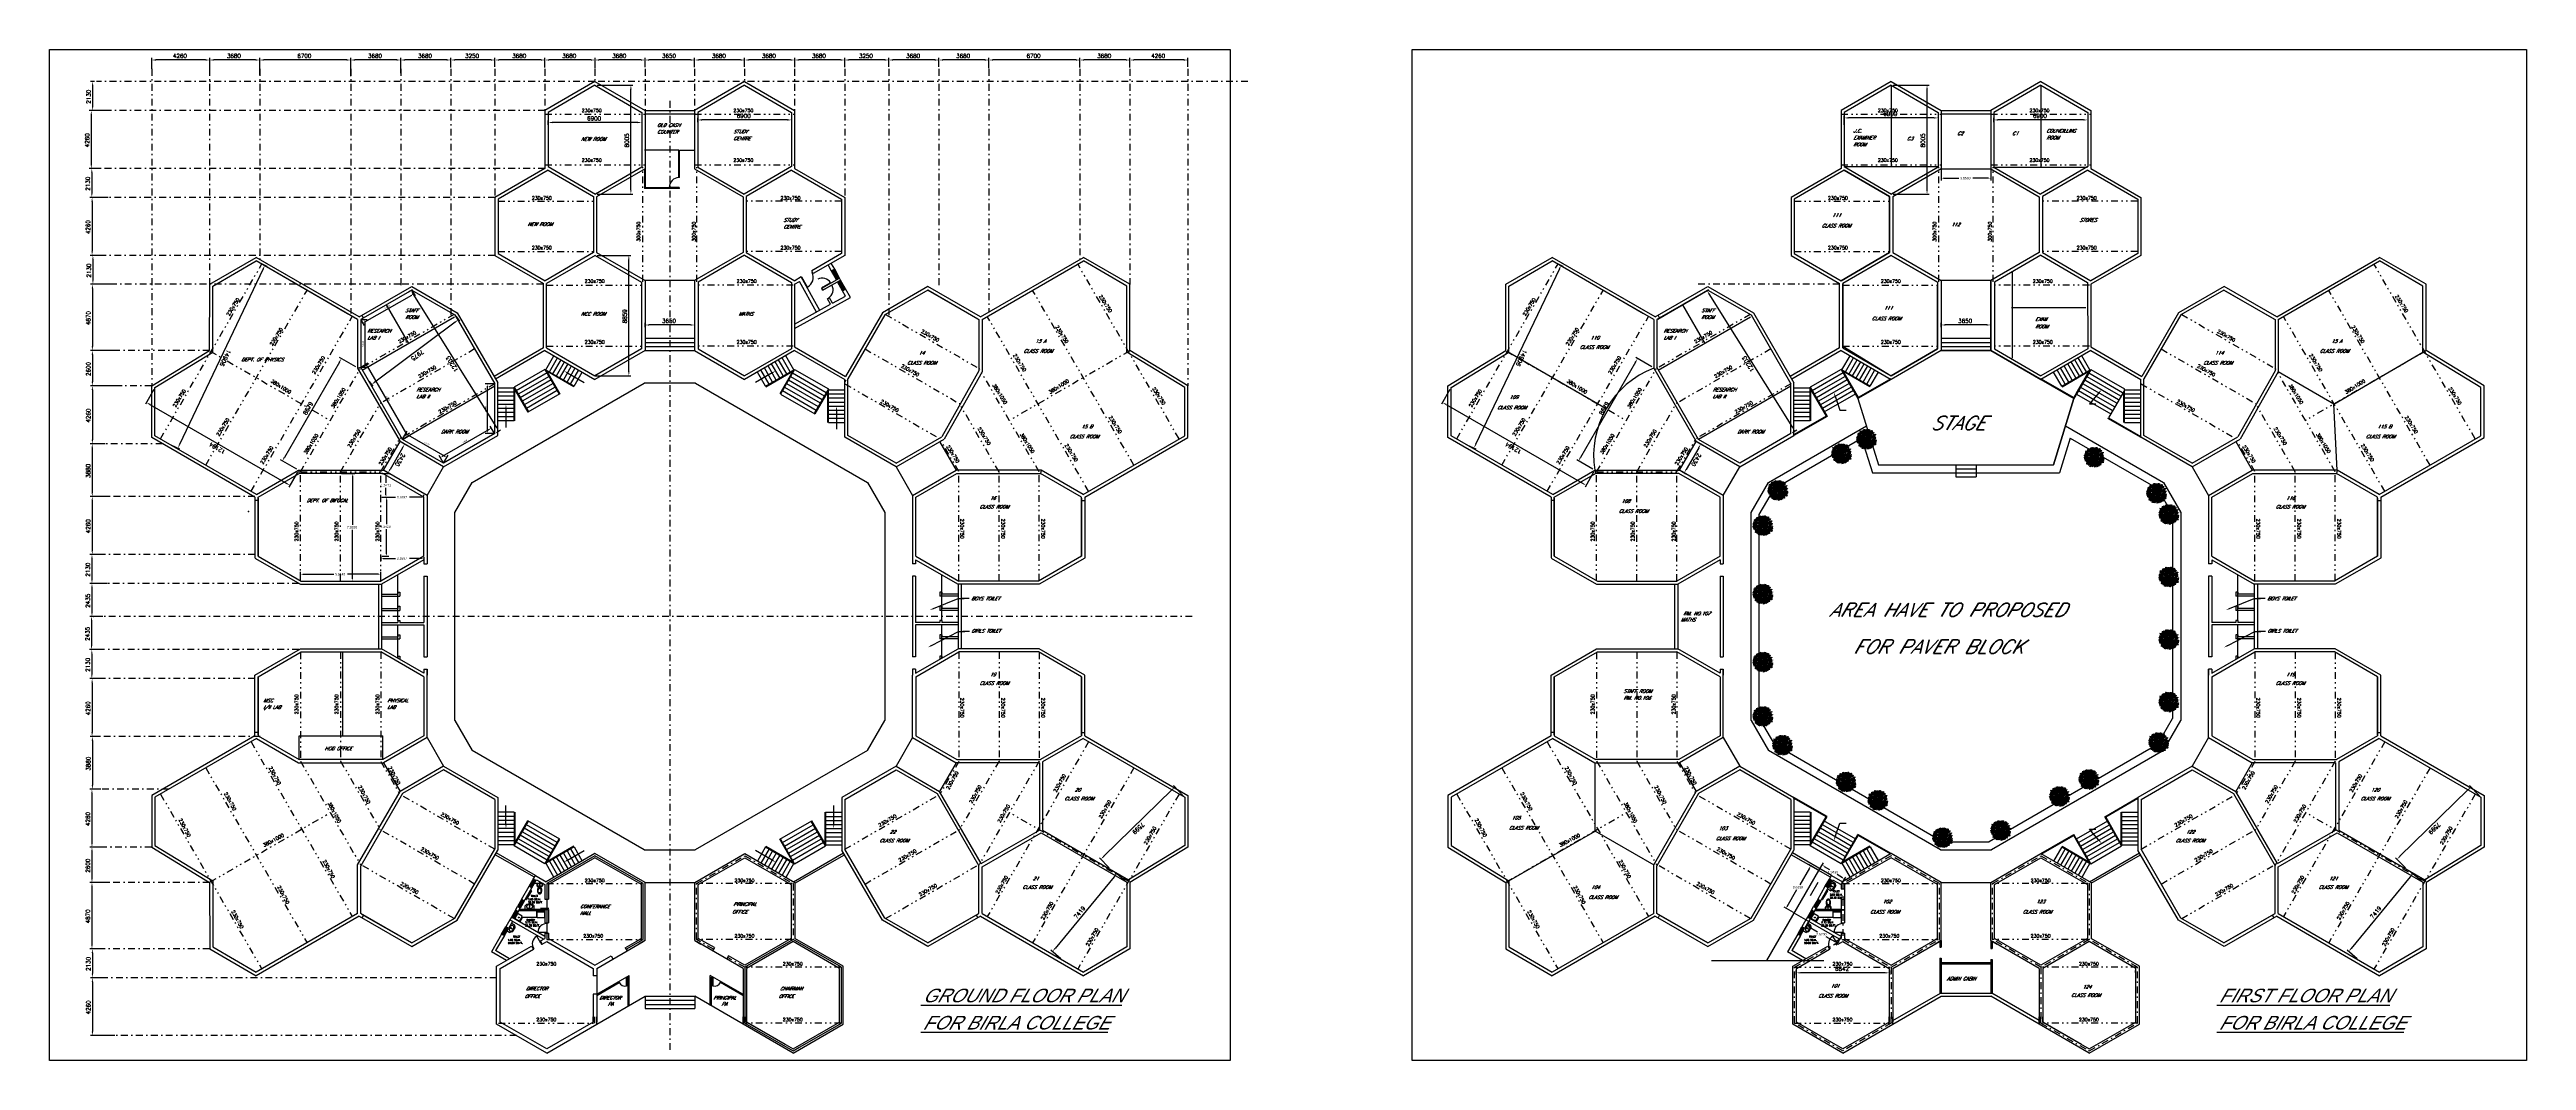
# Model space of a CAD drawing. Extents: x 8365 to 8547, y -347 to -272.
import ezdxf

# ---------------------------------------------------------------- set-up
doc = ezdxf.new("R2010")
doc.units = 0
doc.linetypes.add('DASHDOT', pattern=[1, 0.5, -0.25, 0, -0.25])
doc.linetypes.add('DIVIDE', pattern=[1.25, 0.5, -0.25, 0, -0.25, 0, -0.25])
doc.layers.get('0').update_dxf_attribs({"linetype": 'CONTINUOUS'})
doc.layers.get('DEFPOINTS').update_dxf_attribs({"linetype": 'CONTINUOUS'})
for name, color, linetype in [('1', 7, 'CONTINUOUS'), ('2', 7, 'CONTINUOUS'), ('26', 7, 'CONTINUOUS')]:
    doc.layers.add(name, color=color, linetype=linetype)
doc.styles.add('ROMANS', font='ROMANS')
doc.styles.add('TXT', font='TXT', dxfattribs={"height": 0.2})
doc.dimstyles.get("Standard").update_dxf_attribs({"dimtxt": 2.5, "dimasz": 2.5, "dimexe": 1.25, "dimexo": 0.625, "dimtad": 1, "dimcen": 2.5, "dimazin": 3, "dimtfac": 1, "dimtmove": 0, "dimatfit": 3})

# ---------------------------------------------------------------- blocks, each defined once
blk = doc.blocks.new('*X97')
at = {"layer": '1', "color": 7, "linetype": 'CONTINUOUS'}
blk.add_line((8402.82, -296.02), (8404.04, -296.72), dxfattribs=at)
blk.add_solid([(8402.79, -296.06), (8402.56, -295.87), (8402.84, -295.98)], dxfattribs=at)
blk = doc.blocks.new('*X98')
at = {"layer": '1', "color": 7, "linetype": 'CONTINUOUS'}
blk.add_line((8422.61, -298.76), (8422.61, -300.16), dxfattribs=at)
blk.add_solid([(8422.56, -298.76), (8422.61, -298.46), (8422.66, -298.76)], dxfattribs=at)
blk = doc.blocks.new('*X99')
at = {"layer": '1', "color": 7, "linetype": 'CONTINUOUS'}
blk.add_line((8417.87, -296.02), (8416.65, -296.72), dxfattribs=at)
blk.add_solid([(8417.84, -295.98), (8418.13, -295.87), (8417.89, -296.06)], dxfattribs=at)
blk = doc.blocks.new('*X100')
at = {"layer": '1', "color": 7, "linetype": 'CONTINUOUS'}
blk.add_line((8398.29, -298.64), (8398.29, -300.04), dxfattribs=at)
blk.add_solid([(8398.24, -298.64), (8398.29, -298.34), (8398.34, -298.64)], dxfattribs=at)
blk = doc.blocks.new('*X101')
at = {"layer": '1', "color": 7, "linetype": 'CONTINUOUS'}
blk.add_line((8402.82, -331.85), (8404.04, -331.14), dxfattribs=at)
blk.add_solid([(8402.84, -331.89), (8402.56, -332), (8402.79, -331.8)], dxfattribs=at)
blk = doc.blocks.new('*X102')
at = {"layer": '1', "color": 7, "linetype": 'CONTINUOUS'}
blk.add_line((8398.29, -329.23), (8398.29, -327.82), dxfattribs=at)
blk.add_solid([(8398.34, -329.23), (8398.29, -329.53), (8398.24, -329.23)], dxfattribs=at)
blk = doc.blocks.new('*X103')
at = {"layer": '1', "color": 7, "linetype": 'CONTINUOUS'}
blk.add_line((8417.87, -331.85), (8416.65, -331.14), dxfattribs=at)
blk.add_solid([(8417.89, -331.8), (8418.13, -332), (8417.84, -331.89)], dxfattribs=at)
blk = doc.blocks.new('*X104')
at = {"layer": '1', "color": 7, "linetype": 'CONTINUOUS'}
blk.add_line((8422.4, -329.23), (8422.4, -327.82), dxfattribs=at)
blk.add_solid([(8422.45, -329.23), (8422.4, -329.53), (8422.35, -329.23)], dxfattribs=at)
blk = doc.blocks.new('*D0')
at = {"layer": '1', "color": 0, "linetype": 'CONTINUOUS'}
for p, q in [((8372.23, -273.66), (8372.23, -272.85)), ((8376.19, -273), (8372.53, -273)), ((8376.49, -273.51), (8376.49, -272.85))]:
    blk.add_line(p, q, dxfattribs=at)
for points in [[(8372.53, -272.95), (8372.53, -273.05), (8372.23, -273)], [(8376.19, -272.95), (8376.19, -273.05), (8376.49, -273)]]:
    blk.add_solid(points, dxfattribs=at)
at = {"layer": 'DEFPOINTS', "color": 0, "linetype": 'CONTINUOUS'}
for p in [(8372.23, -273), (8372.23, -273.81), (8376.49, -273.66)]:
    blk.add_point(p, dxfattribs=at)
at = {"layer": '1', "color": 7, "linetype": 'CONTINUOUS', "style": 'ROMANS'}
blk.add_text('4260', height=0.3, dxfattribs=at).set_placement((8373.79, -272.85))
blk = doc.blocks.new('*D1')
at = {"layer": '1', "color": 0, "linetype": 'CONTINUOUS'}
for p, q in [((8376.49, -274.09), (8376.49, -272.85)), ((8379.87, -273), (8376.79, -273)), ((8380.17, -273.51), (8380.17, -272.85))]:
    blk.add_line(p, q, dxfattribs=at)
for points in [[(8376.79, -272.95), (8376.79, -273.05), (8376.49, -273)], [(8379.87, -272.95), (8379.87, -273.05), (8380.17, -273)]]:
    blk.add_solid(points, dxfattribs=at)
at = {"layer": 'DEFPOINTS', "color": 0, "linetype": 'CONTINUOUS'}
for p in [(8376.49, -273), (8376.49, -274.24), (8380.17, -273.66)]:
    blk.add_point(p, dxfattribs=at)
at = {"layer": '1', "color": 7, "linetype": 'CONTINUOUS', "style": 'ROMANS'}
blk.add_text('3680', height=0.3, dxfattribs=at).set_placement((8377.76, -272.85))
blk = doc.blocks.new('*D2')
at = {"layer": '1', "color": 0, "linetype": 'CONTINUOUS'}
for p, q in [((8380.17, -274.12), (8380.17, -272.85)), ((8386.57, -273), (8380.47, -273)), ((8386.87, -273.51), (8386.87, -272.85))]:
    blk.add_line(p, q, dxfattribs=at)
for points in [[(8380.47, -272.95), (8380.47, -273.05), (8380.17, -273)], [(8386.57, -272.95), (8386.57, -273.05), (8386.87, -273)]]:
    blk.add_solid(points, dxfattribs=at)
at = {"layer": 'DEFPOINTS', "color": 0, "linetype": 'CONTINUOUS'}
for p in [(8380.17, -273), (8380.17, -274.27), (8386.87, -273.66)]:
    blk.add_point(p, dxfattribs=at)
at = {"layer": '1', "color": 7, "linetype": 'CONTINUOUS', "style": 'ROMANS'}
blk.add_text('6700', height=0.3, dxfattribs=at).set_placement((8382.94, -272.85))
blk = doc.blocks.new('*D3')
at = {"layer": '1', "color": 0, "linetype": 'CONTINUOUS'}
for p, q in [((8386.87, -274.18), (8386.87, -272.85)), ((8390.25, -273), (8387.17, -273)), ((8390.55, -273.51), (8390.55, -272.85))]:
    blk.add_line(p, q, dxfattribs=at)
for points in [[(8387.17, -272.95), (8387.17, -273.05), (8386.87, -273)], [(8390.25, -272.95), (8390.25, -273.05), (8390.55, -273)]]:
    blk.add_solid(points, dxfattribs=at)
at = {"layer": 'DEFPOINTS', "color": 0, "linetype": 'CONTINUOUS'}
for p in [(8386.87, -273), (8386.87, -274.33), (8390.55, -273.66)]:
    blk.add_point(p, dxfattribs=at)
at = {"layer": '1', "color": 7, "linetype": 'CONTINUOUS', "style": 'ROMANS'}
blk.add_text('3680', height=0.3, dxfattribs=at).set_placement((8388.14, -272.85))
blk = doc.blocks.new('*D4')
at = {"layer": '1', "color": 0, "linetype": 'CONTINUOUS'}
for p, q in [((8390.55, -273.96), (8390.55, -272.85)), ((8393.93, -273), (8390.85, -273)), ((8394.23, -273.51), (8394.23, -272.85))]:
    blk.add_line(p, q, dxfattribs=at)
for points in [[(8390.85, -272.95), (8390.85, -273.05), (8390.55, -273)], [(8393.93, -272.95), (8393.93, -273.05), (8394.23, -273)]]:
    blk.add_solid(points, dxfattribs=at)
at = {"layer": 'DEFPOINTS', "color": 0, "linetype": 'CONTINUOUS'}
for p in [(8390.55, -273), (8390.55, -274.11), (8394.23, -273.66)]:
    blk.add_point(p, dxfattribs=at)
at = {"layer": '1', "color": 7, "linetype": 'CONTINUOUS', "style": 'ROMANS'}
blk.add_text('3680', height=0.3, dxfattribs=at).set_placement((8391.82, -272.85))
blk = doc.blocks.new('*D5')
at = {"layer": '1', "color": 0, "linetype": 'CONTINUOUS'}
for p, q in [((8394.23, -273.56), (8394.23, -272.85)), ((8397.18, -273), (8394.53, -273)), ((8397.48, -273.51), (8397.48, -272.85))]:
    blk.add_line(p, q, dxfattribs=at)
for points in [[(8394.53, -272.95), (8394.53, -273.05), (8394.23, -273)], [(8397.18, -272.95), (8397.18, -273.05), (8397.48, -273)]]:
    blk.add_solid(points, dxfattribs=at)
at = {"layer": 'DEFPOINTS', "color": 0, "linetype": 'CONTINUOUS'}
for p in [(8394.23, -273), (8394.23, -273.71), (8397.48, -273.66)]:
    blk.add_point(p, dxfattribs=at)
at = {"layer": '1', "color": 7, "linetype": 'CONTINUOUS', "style": 'ROMANS'}
blk.add_text('3250', height=0.3, dxfattribs=at).set_placement((8395.28, -272.85))
blk = doc.blocks.new('*D6')
at = {"layer": '1', "color": 0, "linetype": 'CONTINUOUS'}
for p, q in [((8397.48, -273.51), (8397.48, -272.85)), ((8400.86, -273), (8397.78, -273)), ((8401.16, -273.51), (8401.16, -272.85))]:
    blk.add_line(p, q, dxfattribs=at)
for points in [[(8397.78, -272.95), (8397.78, -273.05), (8397.48, -273)], [(8400.86, -272.95), (8400.86, -273.05), (8401.16, -273)]]:
    blk.add_solid(points, dxfattribs=at)
at = {"layer": 'DEFPOINTS', "color": 0, "linetype": 'CONTINUOUS'}
for p in [(8397.48, -273), (8397.48, -273.66), (8401.16, -273.66)]:
    blk.add_point(p, dxfattribs=at)
at = {"layer": '1', "color": 7, "linetype": 'CONTINUOUS', "style": 'ROMANS'}
blk.add_text('3680', height=0.3, dxfattribs=at).set_placement((8398.75, -272.85))
blk = doc.blocks.new('*D7')
at = {"layer": '1', "color": 0, "linetype": 'CONTINUOUS'}
for p, q in [((8401.16, -273.56), (8401.16, -272.85)), ((8404.54, -273), (8401.46, -273)), ((8404.84, -273.51), (8404.84, -272.85))]:
    blk.add_line(p, q, dxfattribs=at)
for points in [[(8401.46, -272.95), (8401.46, -273.05), (8401.16, -273)], [(8404.54, -272.95), (8404.54, -273.05), (8404.84, -273)]]:
    blk.add_solid(points, dxfattribs=at)
at = {"layer": 'DEFPOINTS', "color": 0, "linetype": 'CONTINUOUS'}
for p in [(8401.16, -273), (8401.16, -273.71), (8404.84, -273.66)]:
    blk.add_point(p, dxfattribs=at)
at = {"layer": '1', "color": 7, "linetype": 'CONTINUOUS', "style": 'ROMANS'}
blk.add_text('3680', height=0.3, dxfattribs=at).set_placement((8402.43, -272.85))
blk = doc.blocks.new('*D8')
at = {"layer": '1', "color": 0, "linetype": 'CONTINUOUS'}
for p, q in [((8404.84, -273.6), (8404.84, -272.85)), ((8408.22, -273), (8405.14, -273)), ((8408.52, -273.51), (8408.52, -272.85))]:
    blk.add_line(p, q, dxfattribs=at)
for points in [[(8405.14, -272.95), (8405.14, -273.05), (8404.84, -273)], [(8408.22, -272.95), (8408.22, -273.05), (8408.52, -273)]]:
    blk.add_solid(points, dxfattribs=at)
at = {"layer": 'DEFPOINTS', "color": 0, "linetype": 'CONTINUOUS'}
for p in [(8404.84, -273), (8404.84, -273.75), (8408.52, -273.66)]:
    blk.add_point(p, dxfattribs=at)
at = {"layer": '1', "color": 7, "linetype": 'CONTINUOUS', "style": 'ROMANS'}
blk.add_text('3680', height=0.3, dxfattribs=at).set_placement((8406.11, -272.85))
blk = doc.blocks.new('*D9')
at = {"layer": '1', "color": 0, "linetype": 'CONTINUOUS'}
for p, q in [((8408.52, -273.53), (8408.52, -272.85)), ((8411.87, -273), (8408.82, -273)), ((8412.17, -273.51), (8412.17, -272.85))]:
    blk.add_line(p, q, dxfattribs=at)
for points in [[(8408.82, -272.95), (8408.82, -273.05), (8408.52, -273)], [(8411.87, -272.95), (8411.87, -273.05), (8412.17, -273)]]:
    blk.add_solid(points, dxfattribs=at)
at = {"layer": 'DEFPOINTS', "color": 0, "linetype": 'CONTINUOUS'}
for p in [(8408.52, -273), (8408.52, -273.68), (8412.17, -273.66)]:
    blk.add_point(p, dxfattribs=at)
at = {"layer": '1', "color": 7, "linetype": 'CONTINUOUS', "style": 'ROMANS'}
blk.add_text('3650', height=0.3, dxfattribs=at).set_placement((8409.77, -272.85))
blk = doc.blocks.new('*D10')
at = {"layer": '1', "color": 0, "linetype": 'CONTINUOUS'}
for p, q in [((8412.17, -273.52), (8412.17, -272.85)), ((8415.55, -273), (8412.47, -273)), ((8415.85, -273.51), (8415.85, -272.85))]:
    blk.add_line(p, q, dxfattribs=at)
for points in [[(8412.47, -272.95), (8412.47, -273.05), (8412.17, -273)], [(8415.55, -272.95), (8415.55, -273.05), (8415.85, -273)]]:
    blk.add_solid(points, dxfattribs=at)
at = {"layer": 'DEFPOINTS', "color": 0, "linetype": 'CONTINUOUS'}
for p in [(8412.17, -273), (8412.17, -273.67), (8415.85, -273.66)]:
    blk.add_point(p, dxfattribs=at)
at = {"layer": '1', "color": 7, "linetype": 'CONTINUOUS', "style": 'ROMANS'}
blk.add_text('3680', height=0.3, dxfattribs=at).set_placement((8413.44, -272.85))
blk = doc.blocks.new('*D11')
at = {"layer": '1', "color": 0, "linetype": 'CONTINUOUS'}
for p, q in [((8415.85, -273.51), (8415.85, -272.85)), ((8419.23, -273), (8416.15, -273)), ((8419.53, -273.51), (8419.53, -272.85))]:
    blk.add_line(p, q, dxfattribs=at)
for points in [[(8416.15, -272.95), (8416.15, -273.05), (8415.85, -273)], [(8419.23, -272.95), (8419.23, -273.05), (8419.53, -273)]]:
    blk.add_solid(points, dxfattribs=at)
at = {"layer": 'DEFPOINTS', "color": 0, "linetype": 'CONTINUOUS'}
for p in [(8415.85, -273), (8415.85, -273.66), (8419.53, -273.66)]:
    blk.add_point(p, dxfattribs=at)
at = {"layer": '1', "color": 7, "linetype": 'CONTINUOUS', "style": 'ROMANS'}
blk.add_text('3680', height=0.3, dxfattribs=at).set_placement((8417.12, -272.85))
blk = doc.blocks.new('*D12')
at = {"layer": '1', "color": 0, "linetype": 'CONTINUOUS'}
for p, q in [((8419.53, -273.53), (8419.53, -272.85)), ((8422.91, -273), (8419.83, -273)), ((8423.21, -273.51), (8423.21, -272.85))]:
    blk.add_line(p, q, dxfattribs=at)
for points in [[(8419.83, -272.95), (8419.83, -273.05), (8419.53, -273)], [(8422.91, -272.95), (8422.91, -273.05), (8423.21, -273)]]:
    blk.add_solid(points, dxfattribs=at)
at = {"layer": 'DEFPOINTS', "color": 0, "linetype": 'CONTINUOUS'}
for p in [(8419.53, -273), (8419.53, -273.68), (8423.21, -273.66)]:
    blk.add_point(p, dxfattribs=at)
at = {"layer": '1', "color": 7, "linetype": 'CONTINUOUS', "style": 'ROMANS'}
blk.add_text('3680', height=0.3, dxfattribs=at).set_placement((8420.8, -272.85))
blk = doc.blocks.new('*D13')
at = {"layer": '1', "color": 0, "linetype": 'CONTINUOUS'}
for p, q in [((8423.21, -273.53), (8423.21, -272.85)), ((8426.16, -273), (8423.51, -273)), ((8426.46, -273.51), (8426.46, -272.85))]:
    blk.add_line(p, q, dxfattribs=at)
for points in [[(8423.51, -272.95), (8423.51, -273.05), (8423.21, -273)], [(8426.16, -272.95), (8426.16, -273.05), (8426.46, -273)]]:
    blk.add_solid(points, dxfattribs=at)
at = {"layer": 'DEFPOINTS', "color": 0, "linetype": 'CONTINUOUS'}
for p in [(8423.21, -273), (8423.21, -273.68), (8426.46, -273.66)]:
    blk.add_point(p, dxfattribs=at)
at = {"layer": '1', "color": 7, "linetype": 'CONTINUOUS', "style": 'ROMANS'}
blk.add_text('3250', height=0.3, dxfattribs=at).set_placement((8424.26, -272.85))
blk = doc.blocks.new('*D14')
at = {"layer": '1', "color": 0, "linetype": 'CONTINUOUS'}
for p, q in [((8426.46, -273.51), (8426.46, -272.85)), ((8429.84, -273), (8426.76, -273)), ((8430.14, -273.51), (8430.14, -272.85))]:
    blk.add_line(p, q, dxfattribs=at)
for points in [[(8426.76, -272.95), (8426.76, -273.05), (8426.46, -273)], [(8429.84, -272.95), (8429.84, -273.05), (8430.14, -273)]]:
    blk.add_solid(points, dxfattribs=at)
at = {"layer": 'DEFPOINTS', "color": 0, "linetype": 'CONTINUOUS'}
for p in [(8426.46, -273), (8426.46, -273.66), (8430.14, -273.66)]:
    blk.add_point(p, dxfattribs=at)
at = {"layer": '1', "color": 7, "linetype": 'CONTINUOUS', "style": 'ROMANS'}
blk.add_text('3680', height=0.3, dxfattribs=at).set_placement((8427.73, -272.85))
blk = doc.blocks.new('*D15')
at = {"layer": '1', "color": 0, "linetype": 'CONTINUOUS'}
for p, q in [((8430.14, -273.51), (8430.14, -272.85)), ((8433.52, -273), (8430.44, -273)), ((8433.82, -273.51), (8433.82, -272.85))]:
    blk.add_line(p, q, dxfattribs=at)
for points in [[(8430.44, -272.95), (8430.44, -273.05), (8430.14, -273)], [(8433.52, -272.95), (8433.52, -273.05), (8433.82, -273)]]:
    blk.add_solid(points, dxfattribs=at)
at = {"layer": 'DEFPOINTS', "color": 0, "linetype": 'CONTINUOUS'}
for p in [(8430.14, -273), (8430.14, -273.66), (8433.82, -273.66)]:
    blk.add_point(p, dxfattribs=at)
at = {"layer": '1', "color": 7, "linetype": 'CONTINUOUS', "style": 'ROMANS'}
blk.add_text('3680', height=0.3, dxfattribs=at).set_placement((8431.41, -272.85))
blk = doc.blocks.new('*D16')
at = {"layer": '1', "color": 0, "linetype": 'CONTINUOUS'}
for p, q in [((8433.82, -273.59), (8433.82, -272.85)), ((8440.22, -273), (8434.12, -273)), ((8440.52, -273.51), (8440.52, -272.85))]:
    blk.add_line(p, q, dxfattribs=at)
for points in [[(8434.12, -272.95), (8434.12, -273.05), (8433.82, -273)], [(8440.22, -272.95), (8440.22, -273.05), (8440.52, -273)]]:
    blk.add_solid(points, dxfattribs=at)
at = {"layer": 'DEFPOINTS', "color": 0, "linetype": 'CONTINUOUS'}
for p in [(8433.82, -273), (8433.82, -273.74), (8440.52, -273.66)]:
    blk.add_point(p, dxfattribs=at)
at = {"layer": '1', "color": 7, "linetype": 'CONTINUOUS', "style": 'ROMANS'}
blk.add_text('6700', height=0.3, dxfattribs=at).set_placement((8436.59, -272.85))
blk = doc.blocks.new('*D17')
at = {"layer": '1', "color": 0, "linetype": 'CONTINUOUS'}
for p, q in [((8440.52, -273.55), (8440.52, -272.85)), ((8443.9, -273), (8440.82, -273)), ((8444.2, -273.51), (8444.2, -272.85))]:
    blk.add_line(p, q, dxfattribs=at)
for points in [[(8440.82, -272.95), (8440.82, -273.05), (8440.52, -273)], [(8443.9, -272.95), (8443.9, -273.05), (8444.2, -273)]]:
    blk.add_solid(points, dxfattribs=at)
at = {"layer": 'DEFPOINTS', "color": 0, "linetype": 'CONTINUOUS'}
for p in [(8440.52, -273), (8440.52, -273.7), (8444.2, -273.66)]:
    blk.add_point(p, dxfattribs=at)
at = {"layer": '1', "color": 7, "linetype": 'CONTINUOUS', "style": 'ROMANS'}
blk.add_text('3680', height=0.3, dxfattribs=at).set_placement((8441.79, -272.85))
blk = doc.blocks.new('*D18')
at = {"layer": '1', "color": 0, "linetype": 'CONTINUOUS'}
for p, q in [((8444.2, -273.55), (8444.2, -272.85)), ((8448.16, -273), (8444.5, -273)), ((8448.46, -273.51), (8448.46, -272.85))]:
    blk.add_line(p, q, dxfattribs=at)
for points in [[(8444.5, -272.95), (8444.5, -273.05), (8444.2, -273)], [(8448.16, -272.95), (8448.16, -273.05), (8448.46, -273)]]:
    blk.add_solid(points, dxfattribs=at)
at = {"layer": 'DEFPOINTS', "color": 0, "linetype": 'CONTINUOUS'}
for p in [(8444.2, -273), (8444.2, -273.7), (8448.46, -273.66)]:
    blk.add_point(p, dxfattribs=at)
at = {"layer": '1', "color": 7, "linetype": 'CONTINUOUS', "style": 'ROMANS'}
blk.add_text('4260', height=0.3, dxfattribs=at).set_placement((8445.76, -272.85))
blk = doc.blocks.new('*D19')
at = {"layer": '1', "color": 0, "linetype": 'CONTINUOUS'}
for p, q in [((8368.01, -340.5), (8367.71, -340.5)), ((8367.86, -340.8), (8367.86, -344.46)), ((8369.52, -344.76), (8367.71, -344.76))]:
    blk.add_line(p, q, dxfattribs=at)
for points in [[(8367.81, -340.8), (8367.91, -340.8), (8367.86, -340.5)], [(8367.81, -344.46), (8367.91, -344.46), (8367.86, -344.76)]]:
    blk.add_solid(points, dxfattribs=at)
at = {"layer": 'DEFPOINTS', "color": 0, "linetype": 'CONTINUOUS'}
for p in [(8368.16, -340.5), (8367.86, -344.76), (8369.67, -344.76)]:
    blk.add_point(p, dxfattribs=at)
at = {"layer": '1', "color": 7, "linetype": 'CONTINUOUS', "style": 'ROMANS'}
blk.add_text('4260', height=0.3, rotation=90, dxfattribs=at).set_placement((8367.71, -343.2))
blk = doc.blocks.new('*D20')
at = {"layer": '1', "color": 0, "linetype": 'CONTINUOUS'}
for p, q in [((8368.01, -338.37), (8367.71, -338.37)), ((8367.86, -338.67), (8367.86, -340.2)), ((8368.95, -340.5), (8367.71, -340.5))]:
    blk.add_line(p, q, dxfattribs=at)
for points in [[(8367.81, -338.67), (8367.91, -338.67), (8367.86, -338.37)], [(8367.81, -340.2), (8367.91, -340.2), (8367.86, -340.5)]]:
    blk.add_solid(points, dxfattribs=at)
at = {"layer": 'DEFPOINTS', "color": 0, "linetype": 'CONTINUOUS'}
for p in [(8368.16, -338.37), (8367.86, -340.5), (8369.1, -340.5)]:
    blk.add_point(p, dxfattribs=at)
at = {"layer": '1', "color": 7, "linetype": 'CONTINUOUS', "style": 'ROMANS'}
blk.add_text('2130', height=0.3, rotation=90, dxfattribs=at).set_placement((8367.71, -340))
blk = doc.blocks.new('*D21')
at = {"layer": '1', "color": 0, "linetype": 'CONTINUOUS'}
for p, q in [((8368.01, -333.5), (8367.68, -333.5)), ((8367.83, -333.8), (8367.83, -338.07)), ((8368.71, -338.37), (8367.68, -338.37))]:
    blk.add_line(p, q, dxfattribs=at)
for points in [[(8367.78, -333.8), (8367.88, -333.8), (8367.83, -333.5)], [(8367.78, -338.07), (8367.88, -338.07), (8367.83, -338.37)]]:
    blk.add_solid(points, dxfattribs=at)
at = {"layer": 'DEFPOINTS', "color": 0, "linetype": 'CONTINUOUS'}
for p in [(8368.16, -333.5), (8367.83, -338.37), (8368.86, -338.37)]:
    blk.add_point(p, dxfattribs=at)
at = {"layer": '1', "color": 7, "linetype": 'CONTINUOUS', "style": 'ROMANS'}
blk.add_text('4870', height=0.3, rotation=90, dxfattribs=at).set_placement((8367.68, -336.5))
blk = doc.blocks.new('*D22')
at = {"layer": '1', "color": 0, "linetype": 'CONTINUOUS'}
for p, q in [((8368.01, -330.9), (8367.68, -330.9)), ((8367.83, -331.2), (8367.83, -333.2)), ((8369.04, -333.5), (8367.68, -333.5))]:
    blk.add_line(p, q, dxfattribs=at)
for points in [[(8367.78, -331.2), (8367.88, -331.2), (8367.83, -330.9)], [(8367.78, -333.2), (8367.88, -333.2), (8367.83, -333.5)]]:
    blk.add_solid(points, dxfattribs=at)
at = {"layer": 'DEFPOINTS', "color": 0, "linetype": 'CONTINUOUS'}
for p in [(8368.16, -330.9), (8367.83, -333.5), (8369.19, -333.5)]:
    blk.add_point(p, dxfattribs=at)
at = {"layer": '1', "color": 7, "linetype": 'CONTINUOUS', "style": 'ROMANS'}
blk.add_text('2600', height=0.3, rotation=90, dxfattribs=at).set_placement((8367.68, -332.77))
blk = doc.blocks.new('*D23')
at = {"layer": '1', "color": 0, "linetype": 'CONTINUOUS'}
for p, q in [((8368.01, -326.64), (8367.68, -326.64)), ((8367.83, -326.94), (8367.83, -330.6)), ((8368.55, -330.9), (8367.68, -330.9))]:
    blk.add_line(p, q, dxfattribs=at)
for points in [[(8367.78, -326.94), (8367.88, -326.94), (8367.83, -326.64)], [(8367.78, -330.6), (8367.88, -330.6), (8367.83, -330.9)]]:
    blk.add_solid(points, dxfattribs=at)
at = {"layer": 'DEFPOINTS', "color": 0, "linetype": 'CONTINUOUS'}
for p in [(8368.16, -326.64), (8367.83, -330.9), (8368.7, -330.9)]:
    blk.add_point(p, dxfattribs=at)
at = {"layer": '1', "color": 7, "linetype": 'CONTINUOUS', "style": 'ROMANS'}
blk.add_text('4260', height=0.3, rotation=90, dxfattribs=at).set_placement((8367.68, -329.34))
blk = doc.blocks.new('*D24')
at = {"layer": '1', "color": 0, "linetype": 'CONTINUOUS'}
for p, q in [((8368.01, -322.76), (8367.71, -322.76)), ((8367.86, -323.06), (8367.86, -326.34)), ((8368.49, -326.64), (8367.71, -326.64))]:
    blk.add_line(p, q, dxfattribs=at)
for points in [[(8367.81, -323.06), (8367.91, -323.06), (8367.86, -322.76)], [(8367.81, -326.34), (8367.91, -326.34), (8367.86, -326.64)]]:
    blk.add_solid(points, dxfattribs=at)
at = {"layer": 'DEFPOINTS', "color": 0, "linetype": 'CONTINUOUS'}
for p in [(8368.16, -322.76), (8367.86, -326.64), (8368.64, -326.64)]:
    blk.add_point(p, dxfattribs=at)
at = {"layer": '1', "color": 7, "linetype": 'CONTINUOUS', "style": 'ROMANS'}
blk.add_text('3880', height=0.3, rotation=90, dxfattribs=at).set_placement((8367.71, -325.27))
blk = doc.blocks.new('*D25')
at = {"layer": '1', "color": 0, "linetype": 'CONTINUOUS'}
for p, q in [((8368.01, -318.5), (8367.69, -318.5)), ((8367.84, -318.8), (8367.84, -322.46)), ((8368.46, -322.76), (8367.69, -322.76))]:
    blk.add_line(p, q, dxfattribs=at)
for points in [[(8367.79, -318.8), (8367.89, -318.8), (8367.84, -318.5)], [(8367.79, -322.46), (8367.89, -322.46), (8367.84, -322.76)]]:
    blk.add_solid(points, dxfattribs=at)
at = {"layer": 'DEFPOINTS', "color": 0, "linetype": 'CONTINUOUS'}
for p in [(8368.16, -318.5), (8367.84, -322.76), (8368.61, -322.76)]:
    blk.add_point(p, dxfattribs=at)
at = {"layer": '1', "color": 7, "linetype": 'CONTINUOUS', "style": 'ROMANS'}
blk.add_text('4260', height=0.3, rotation=90, dxfattribs=at).set_placement((8367.69, -321.2))
blk = doc.blocks.new('*D26')
at = {"layer": '1', "color": 0, "linetype": 'CONTINUOUS'}
for p, q in [((8368.01, -316.37), (8367.67, -316.37)), ((8367.82, -316.67), (8367.82, -318.2)), ((8368.41, -318.5), (8367.67, -318.5))]:
    blk.add_line(p, q, dxfattribs=at)
for points in [[(8367.77, -316.67), (8367.87, -316.67), (8367.82, -316.37)], [(8367.77, -318.2), (8367.87, -318.2), (8367.82, -318.5)]]:
    blk.add_solid(points, dxfattribs=at)
at = {"layer": 'DEFPOINTS', "color": 0, "linetype": 'CONTINUOUS'}
for p in [(8368.16, -316.37), (8367.82, -318.5), (8368.56, -318.5)]:
    blk.add_point(p, dxfattribs=at)
at = {"layer": '1', "color": 7, "linetype": 'CONTINUOUS', "style": 'ROMANS'}
blk.add_text('2130', height=0.3, rotation=90, dxfattribs=at).set_placement((8367.67, -318))
blk = doc.blocks.new('*D27')
at = {"layer": '1', "color": 0, "linetype": 'CONTINUOUS'}
for p, q in [((8367.8, -314.23), (8367.8, -316.07)), ((8367.93, -313.93), (8367.95, -313.93)), ((8368.74, -316.37), (8367.65, -316.37))]:
    blk.add_line(p, q, dxfattribs=at)
for points in [[(8367.75, -314.23), (8367.85, -314.23), (8367.8, -313.93)], [(8367.75, -316.07), (8367.85, -316.07), (8367.8, -316.37)]]:
    blk.add_solid(points, dxfattribs=at)
at = {"layer": 'DEFPOINTS', "color": 0, "linetype": 'CONTINUOUS'}
for p in [(8367.78, -313.93), (8367.8, -316.37), (8368.89, -316.37)]:
    blk.add_point(p, dxfattribs=at)
at = {"layer": '1', "color": 7, "linetype": 'CONTINUOUS', "style": 'ROMANS'}
blk.add_text('2435', height=0.3, rotation=90, dxfattribs=at).set_placement((8367.65, -315.72))
blk = doc.blocks.new('*D28')
at = {"layer": '1', "color": 0, "linetype": 'CONTINUOUS'}
for p, q in [((8368.01, -311.5), (8367.68, -311.5)), ((8367.83, -311.8), (8367.83, -313.63)), ((8368.62, -313.93), (8367.68, -313.93))]:
    blk.add_line(p, q, dxfattribs=at)
for points in [[(8367.78, -311.8), (8367.88, -311.8), (8367.83, -311.5)], [(8367.78, -313.63), (8367.88, -313.63), (8367.83, -313.93)]]:
    blk.add_solid(points, dxfattribs=at)
at = {"layer": 'DEFPOINTS', "color": 0, "linetype": 'CONTINUOUS'}
for p in [(8368.16, -311.5), (8367.83, -313.93), (8368.77, -313.93)]:
    blk.add_point(p, dxfattribs=at)
at = {"layer": '1', "color": 7, "linetype": 'CONTINUOUS', "style": 'ROMANS'}
blk.add_text('2435', height=0.3, rotation=90, dxfattribs=at).set_placement((8367.68, -313.29))
blk = doc.blocks.new('*D29')
at = {"layer": '1', "color": 0, "linetype": 'CONTINUOUS'}
for p, q in [((8368.01, -309.37), (8367.68, -309.37)), ((8367.83, -309.67), (8367.83, -311.2)), ((8368.97, -311.5), (8367.68, -311.5))]:
    blk.add_line(p, q, dxfattribs=at)
for points in [[(8367.78, -309.67), (8367.88, -309.67), (8367.83, -309.37)], [(8367.78, -311.2), (8367.88, -311.2), (8367.83, -311.5)]]:
    blk.add_solid(points, dxfattribs=at)
at = {"layer": 'DEFPOINTS', "color": 0, "linetype": 'CONTINUOUS'}
for p in [(8368.16, -309.37), (8367.83, -311.5), (8369.12, -311.5)]:
    blk.add_point(p, dxfattribs=at)
at = {"layer": '1', "color": 7, "linetype": 'CONTINUOUS', "style": 'ROMANS'}
blk.add_text('2130', height=0.3, rotation=90, dxfattribs=at).set_placement((8367.68, -311))
blk = doc.blocks.new('*D30')
at = {"layer": '1', "color": 0, "linetype": 'CONTINUOUS'}
for p, q in [((8368.01, -305.11), (8367.7, -305.11)), ((8367.85, -305.41), (8367.85, -309.07)), ((8368.71, -309.37), (8367.7, -309.37))]:
    blk.add_line(p, q, dxfattribs=at)
for points in [[(8367.8, -305.41), (8367.9, -305.41), (8367.85, -305.11)], [(8367.8, -309.07), (8367.9, -309.07), (8367.85, -309.37)]]:
    blk.add_solid(points, dxfattribs=at)
at = {"layer": 'DEFPOINTS', "color": 0, "linetype": 'CONTINUOUS'}
for p in [(8368.16, -305.11), (8367.85, -309.37), (8368.86, -309.37)]:
    blk.add_point(p, dxfattribs=at)
at = {"layer": '1', "color": 7, "linetype": 'CONTINUOUS', "style": 'ROMANS'}
blk.add_text('4260', height=0.3, rotation=90, dxfattribs=at).set_placement((8367.7, -307.81))
blk = doc.blocks.new('*D31')
at = {"layer": '1', "color": 0, "linetype": 'CONTINUOUS'}
for p, q in [((8368.01, -301.23), (8367.7, -301.23)), ((8367.85, -301.53), (8367.85, -304.81)), ((8369.07, -305.11), (8367.7, -305.11))]:
    blk.add_line(p, q, dxfattribs=at)
for points in [[(8367.8, -301.53), (8367.9, -301.53), (8367.85, -301.23)], [(8367.8, -304.81), (8367.9, -304.81), (8367.85, -305.11)]]:
    blk.add_solid(points, dxfattribs=at)
at = {"layer": 'DEFPOINTS', "color": 0, "linetype": 'CONTINUOUS'}
for p in [(8368.16, -301.23), (8367.85, -305.11), (8369.22, -305.11)]:
    blk.add_point(p, dxfattribs=at)
at = {"layer": '1', "color": 7, "linetype": 'CONTINUOUS', "style": 'ROMANS'}
blk.add_text('3880', height=0.3, rotation=90, dxfattribs=at).set_placement((8367.7, -303.74))
blk = doc.blocks.new('*D32')
at = {"layer": '1', "color": 0, "linetype": 'CONTINUOUS'}
for p, q in [((8370.04, -296.97), (8367.71, -296.97)), ((8367.86, -297.27), (8367.86, -300.93)), ((8368.81, -301.23), (8367.71, -301.23))]:
    blk.add_line(p, q, dxfattribs=at)
for points in [[(8367.81, -297.27), (8367.91, -297.27), (8367.86, -296.97)], [(8367.81, -300.93), (8367.91, -300.93), (8367.86, -301.23)]]:
    blk.add_solid(points, dxfattribs=at)
at = {"layer": 'DEFPOINTS', "color": 0, "linetype": 'CONTINUOUS'}
for p in [(8370.19, -296.97), (8367.86, -301.23), (8368.96, -301.23)]:
    blk.add_point(p, dxfattribs=at)
at = {"layer": '1', "color": 7, "linetype": 'CONTINUOUS', "style": 'ROMANS'}
blk.add_text('4260', height=0.3, rotation=90, dxfattribs=at).set_placement((8367.71, -299.67))
blk = doc.blocks.new('*D33')
at = {"layer": '1', "color": 0, "linetype": 'CONTINUOUS'}
for p, q in [((8368.01, -294.37), (8367.71, -294.37)), ((8367.86, -294.67), (8367.86, -296.67)), ((8369.44, -296.97), (8367.71, -296.97))]:
    blk.add_line(p, q, dxfattribs=at)
for points in [[(8367.81, -294.67), (8367.91, -294.67), (8367.86, -294.37)], [(8367.81, -296.67), (8367.91, -296.67), (8367.86, -296.97)]]:
    blk.add_solid(points, dxfattribs=at)
at = {"layer": 'DEFPOINTS', "color": 0, "linetype": 'CONTINUOUS'}
for p in [(8368.16, -294.37), (8367.86, -296.97), (8369.59, -296.97)]:
    blk.add_point(p, dxfattribs=at)
at = {"layer": '1', "color": 7, "linetype": 'CONTINUOUS', "style": 'ROMANS'}
blk.add_text('2600', height=0.3, rotation=90, dxfattribs=at).set_placement((8367.71, -296.24))
blk = doc.blocks.new('*D34')
at = {"layer": '1', "color": 0, "linetype": 'CONTINUOUS'}
for p, q in [((8368.01, -289.5), (8367.71, -289.5)), ((8367.86, -289.8), (8367.86, -294.07)), ((8369.75, -294.37), (8367.71, -294.37))]:
    blk.add_line(p, q, dxfattribs=at)
for points in [[(8367.81, -289.8), (8367.91, -289.8), (8367.86, -289.5)], [(8367.81, -294.07), (8367.91, -294.07), (8367.86, -294.37)]]:
    blk.add_solid(points, dxfattribs=at)
at = {"layer": 'DEFPOINTS', "color": 0, "linetype": 'CONTINUOUS'}
for p in [(8368.16, -289.5), (8367.86, -294.37), (8369.9, -294.37)]:
    blk.add_point(p, dxfattribs=at)
at = {"layer": '1', "color": 7, "linetype": 'CONTINUOUS', "style": 'ROMANS'}
blk.add_text('4870', height=0.3, rotation=90, dxfattribs=at).set_placement((8367.71, -292.5))
blk = doc.blocks.new('*D35')
at = {"layer": '1', "color": 0, "linetype": 'CONTINUOUS'}
for p, q in [((8368.01, -287.37), (8367.75, -287.37)), ((8367.9, -287.67), (8367.9, -289.2)), ((8369.35, -289.5), (8367.75, -289.5))]:
    blk.add_line(p, q, dxfattribs=at)
for points in [[(8367.85, -287.67), (8367.95, -287.67), (8367.9, -287.37)], [(8367.85, -289.2), (8367.95, -289.2), (8367.9, -289.5)]]:
    blk.add_solid(points, dxfattribs=at)
at = {"layer": 'DEFPOINTS', "color": 0, "linetype": 'CONTINUOUS'}
for p in [(8368.16, -287.37), (8367.9, -289.5), (8369.5, -289.5)]:
    blk.add_point(p, dxfattribs=at)
at = {"layer": '1', "color": 7, "linetype": 'CONTINUOUS', "style": 'ROMANS'}
blk.add_text('2130', height=0.3, rotation=90, dxfattribs=at).set_placement((8367.75, -289))
blk = doc.blocks.new('*D36')
at = {"layer": '1', "color": 0, "linetype": 'CONTINUOUS'}
for p, q in [((8368.01, -283.11), (8367.69, -283.11)), ((8367.84, -283.41), (8367.84, -287.07)), ((8368.55, -287.37), (8367.69, -287.37))]:
    blk.add_line(p, q, dxfattribs=at)
for points in [[(8367.79, -283.41), (8367.89, -283.41), (8367.84, -283.11)], [(8367.79, -287.07), (8367.89, -287.07), (8367.84, -287.37)]]:
    blk.add_solid(points, dxfattribs=at)
at = {"layer": 'DEFPOINTS', "color": 0, "linetype": 'CONTINUOUS'}
for p in [(8368.16, -283.11), (8367.84, -287.37), (8368.7, -287.37)]:
    blk.add_point(p, dxfattribs=at)
at = {"layer": '1', "color": 7, "linetype": 'CONTINUOUS', "style": 'ROMANS'}
blk.add_text('4260', height=0.3, rotation=90, dxfattribs=at).set_placement((8367.69, -285.81))
blk = doc.blocks.new('*D37')
at = {"layer": '1', "color": 0, "linetype": 'CONTINUOUS'}
for p, q in [((8368.01, -280.98), (8367.67, -280.98)), ((8367.82, -281.28), (8367.82, -282.81)), ((8369.03, -283.11), (8367.67, -283.11))]:
    blk.add_line(p, q, dxfattribs=at)
for points in [[(8367.77, -281.28), (8367.87, -281.28), (8367.82, -280.98)], [(8367.77, -282.81), (8367.87, -282.81), (8367.82, -283.11)]]:
    blk.add_solid(points, dxfattribs=at)
at = {"layer": 'DEFPOINTS', "color": 0, "linetype": 'CONTINUOUS'}
for p in [(8368.16, -280.98), (8367.82, -283.11), (8369.18, -283.11)]:
    blk.add_point(p, dxfattribs=at)
at = {"layer": '1', "color": 7, "linetype": 'CONTINUOUS', "style": 'ROMANS'}
blk.add_text('2130', height=0.3, rotation=90, dxfattribs=at).set_placement((8367.67, -282.61))
blk = doc.blocks.new('*D38')
at = {"layer": '1', "color": 0, "linetype": 'CONTINUOUS'}
for p, q in [((8368.01, -276.72), (8367.63, -276.72)), ((8367.78, -277.02), (8367.78, -280.68)), ((8368.44, -280.98), (8367.63, -280.98))]:
    blk.add_line(p, q, dxfattribs=at)
for points in [[(8367.73, -277.02), (8367.83, -277.02), (8367.78, -276.72)], [(8367.73, -280.68), (8367.83, -280.68), (8367.78, -280.98)]]:
    blk.add_solid(points, dxfattribs=at)
at = {"layer": 'DEFPOINTS', "color": 0, "linetype": 'CONTINUOUS'}
for p in [(8368.16, -276.72), (8367.78, -280.98), (8368.59, -280.98)]:
    blk.add_point(p, dxfattribs=at)
at = {"layer": '1', "color": 7, "linetype": 'CONTINUOUS', "style": 'ROMANS'}
blk.add_text('4260', height=0.3, rotation=90, dxfattribs=at).set_placement((8367.63, -279.42))
blk = doc.blocks.new('*D39')
at = {"layer": '1', "color": 0, "linetype": 'CONTINUOUS'}
for p, q in [((8368.01, -274.59), (8367.73, -274.59)), ((8367.88, -274.89), (8367.88, -276.42)), ((8369.14, -276.72), (8367.73, -276.72))]:
    blk.add_line(p, q, dxfattribs=at)
for points in [[(8367.83, -274.89), (8367.93, -274.89), (8367.88, -274.59)], [(8367.83, -276.42), (8367.93, -276.42), (8367.88, -276.72)]]:
    blk.add_solid(points, dxfattribs=at)
at = {"layer": 'DEFPOINTS', "color": 0, "linetype": 'CONTINUOUS'}
for p in [(8368.16, -274.59), (8367.88, -276.72), (8369.29, -276.72)]:
    blk.add_point(p, dxfattribs=at)
at = {"layer": '1', "color": 7, "linetype": 'CONTINUOUS', "style": 'ROMANS'}
blk.add_text('2130', height=0.3, rotation=90, dxfattribs=at).set_placement((8367.73, -276.22))
blk = doc.blocks.new('*D40')
at = {"layer": '1', "color": 0, "linetype": 'CONTINUOUS'}
for p, q in [((8401.39, -277.78), (8401.39, -277.45)), ((8407.99, -277.6), (8401.69, -277.6)), ((8408.29, -277), (8408.29, -277.75))]:
    blk.add_line(p, q, dxfattribs=at)
for points in [[(8401.69, -277.55), (8401.69, -277.65), (8401.39, -277.6)], [(8407.99, -277.55), (8407.99, -277.65), (8408.29, -277.6)]]:
    blk.add_solid(points, dxfattribs=at)
at = {"layer": 'DEFPOINTS', "color": 0, "linetype": 'CONTINUOUS'}
for p in [(8408.29, -276.85), (8401.39, -277.6), (8401.39, -277.93)]:
    blk.add_point(p, dxfattribs=at)
at = {"layer": '1', "color": 7, "linetype": 'CONTINUOUS', "style": 'ROMANS'}
blk.add_text('6900', height=0.3, dxfattribs=at).set_placement((8404.26, -277.45))
blk = doc.blocks.new('*D41')
at = {"layer": '1', "color": 0, "linetype": 'CONTINUOUS'}
for p, q in [((8412.4, -277.58), (8412.4, -277.26)), ((8419, -277.41), (8412.7, -277.41)), ((8419.3, -277), (8419.3, -277.56))]:
    blk.add_line(p, q, dxfattribs=at)
for points in [[(8412.7, -277.36), (8412.7, -277.46), (8412.4, -277.41)], [(8419, -277.36), (8419, -277.46), (8419.3, -277.41)]]:
    blk.add_solid(points, dxfattribs=at)
at = {"layer": 'DEFPOINTS', "color": 0, "linetype": 'CONTINUOUS'}
for p in [(8419.3, -276.85), (8412.4, -277.41), (8412.4, -277.73)]:
    blk.add_point(p, dxfattribs=at)
at = {"layer": '1', "color": 7, "linetype": 'CONTINUOUS', "style": 'ROMANS'}
blk.add_text('6900', height=0.3, dxfattribs=at).set_placement((8415.27, -277.26))
blk = doc.blocks.new('*D42')
at = {"layer": '1', "color": 0, "linetype": 'CONTINUOUS'}
for p, q in [((8404.99, -274.85), (8407.63, -274.85)), ((8407.48, -282.56), (8407.48, -275.15)), ((8404.99, -282.86), (8407.63, -282.86))]:
    blk.add_line(p, q, dxfattribs=at)
for points in [[(8407.43, -275.15), (8407.53, -275.15), (8407.48, -274.85)], [(8407.43, -282.56), (8407.53, -282.56), (8407.48, -282.86)]]:
    blk.add_solid(points, dxfattribs=at)
at = {"layer": 'DEFPOINTS', "color": 0, "linetype": 'CONTINUOUS'}
for p in [(8404.84, -274.85), (8407.48, -274.85), (8404.84, -282.86)]:
    blk.add_point(p, dxfattribs=at)
at = {"layer": '1', "color": 7, "linetype": 'CONTINUOUS', "style": 'ROMANS'}
blk.add_text('8005', height=0.3, rotation=90, dxfattribs=at).set_placement((8407.33, -279.43))
blk = doc.blocks.new('*D43')
at = {"layer": '1', "color": 0, "linetype": 'CONTINUOUS'}
for p, q in [((8404.99, -287.37), (8407.48, -287.37)), ((8407.33, -295.93), (8407.33, -287.67)), ((8404.84, -296.23), (8407.48, -296.23))]:
    blk.add_line(p, q, dxfattribs=at)
for points in [[(8407.28, -287.67), (8407.38, -287.67), (8407.33, -287.37)], [(8407.28, -295.93), (8407.38, -295.93), (8407.33, -296.23)]]:
    blk.add_solid(points, dxfattribs=at)
at = {"layer": 'DEFPOINTS', "color": 0, "linetype": 'CONTINUOUS'}
for p in [(8404.84, -287.37), (8407.33, -287.37), (8404.69, -296.23)]:
    blk.add_point(p, dxfattribs=at)
at = {"layer": '1', "color": 7, "linetype": 'CONTINUOUS', "style": 'ROMANS'}
blk.add_text('8859', height=0.3, rotation=90, dxfattribs=at).set_placement((8407.18, -292.36))
blk = doc.blocks.new('*D44')
at = {"layer": '1', "color": 0, "linetype": 'CONTINUOUS'}
for p, q in [((8408.52, -292.64), (8408.52, -292.34)), ((8411.87, -292.49), (8408.82, -292.49)), ((8412.17, -291.95), (8412.17, -292.64))]:
    blk.add_line(p, q, dxfattribs=at)
for points in [[(8408.82, -292.44), (8408.82, -292.54), (8408.52, -292.49)], [(8411.87, -292.44), (8411.87, -292.54), (8412.17, -292.49)]]:
    blk.add_solid(points, dxfattribs=at)
at = {"layer": 'DEFPOINTS', "color": 0, "linetype": 'CONTINUOUS'}
for p in [(8408.52, -292.49), (8408.52, -292.79), (8412.17, -291.8)]:
    blk.add_point(p, dxfattribs=at)
at = {"layer": '1', "color": 7, "linetype": 'CONTINUOUS', "style": 'ROMANS'}
blk.add_text('3650', height=0.3, dxfattribs=at).set_placement((8409.77, -292.34))
blk = doc.blocks.new('*D45')
at = {"layer": '1', "color": 0, "linetype": 'CONTINUOUS'}
for p, q in [((8380.05, -287.85), (8380.69, -288.16)), ((8380.43, -288.36), (8374.27, -301.28)), ((8373.63, -301.3), (8374.28, -301.61))]:
    blk.add_line(p, q, dxfattribs=at)
for points in [[(8380.47, -288.38), (8380.38, -288.34), (8380.56, -288.09)], [(8374.32, -301.3), (8374.23, -301.26), (8374.15, -301.55)]]:
    blk.add_solid(points, dxfattribs=at)
at = {"layer": 'DEFPOINTS', "color": 0, "linetype": 'CONTINUOUS'}
for p in [(8379.91, -287.78), (8373.5, -301.24), (8374.15, -301.55)]:
    blk.add_point(p, dxfattribs=at)
at = {"layer": '1', "color": 7, "linetype": 'CONTINUOUS', "style": 'ROMANS'}
blk.add_text('14906', height=0.3, rotation=244.5213, dxfattribs=at).set_placement((8377.78, -294.27))
blk = doc.blocks.new('*D46')
at = {"layer": '1', "color": 0, "linetype": 'CONTINUOUS'}
for p, q in [((8394.55, -292.28), (8388.64, -296.69)), ((8394.62, -291.87), (8394.88, -292.22)), ((8388.23, -296.64), (8388.49, -296.99))]:
    blk.add_line(p, q, dxfattribs=at)
for points in [[(8394.58, -292.32), (8394.52, -292.24), (8394.79, -292.1)], [(8388.67, -296.73), (8388.61, -296.65), (8388.4, -296.87)]]:
    blk.add_solid(points, dxfattribs=at)
at = {"layer": 'DEFPOINTS', "color": 0, "linetype": 'CONTINUOUS'}
for p in [(8394.53, -291.75), (8388.14, -296.52), (8388.4, -296.87)]:
    blk.add_point(p, dxfattribs=at)
at = {"layer": '1', "color": 7, "linetype": 'CONTINUOUS', "style": 'ROMANS'}
blk.add_text('7975', height=0.3, rotation=216.7079, dxfattribs=at).set_placement((8392.1, -294.29))
blk = doc.blocks.new('*D47')
at = {"layer": '1', "color": 0, "linetype": 'CONTINUOUS'}
for p, q in [((8391.11, -290.06), (8391.42, -289.87)), ((8397.61, -300.04), (8391.45, -290.2)), ((8397.59, -300.4), (8397.89, -300.21))]:
    blk.add_line(p, q, dxfattribs=at)
for points in [[(8391.41, -290.23), (8391.49, -290.18), (8391.29, -289.95)], [(8397.56, -300.06), (8397.65, -300.01), (8397.76, -300.29)]]:
    blk.add_solid(points, dxfattribs=at)
at = {"layer": 'DEFPOINTS', "color": 0, "linetype": 'CONTINUOUS'}
for p in [(8390.99, -290.14), (8391.29, -289.95), (8397.46, -300.48)]:
    blk.add_point(p, dxfattribs=at)
at = {"layer": '1', "color": 7, "linetype": 'CONTINUOUS', "style": 'ROMANS'}
blk.add_text('12203', height=0.3, rotation=122.0417, dxfattribs=at).set_placement((8394.8, -295.83))
blk = doc.blocks.new('*D48')
at = {"layer": '1', "color": 0, "linetype": 'CONTINUOUS'}
for p, q in [((8372.38, -297.23), (8371.76, -298.32)), ((8372.09, -298.34), (8382.13, -304.13)), ((8382.94, -303.32), (8382.32, -304.41))]:
    blk.add_line(p, q, dxfattribs=at)
for points in [[(8372.07, -298.38), (8372.12, -298.29), (8371.83, -298.19)], [(8382.11, -304.18), (8382.16, -304.09), (8382.39, -304.28)]]:
    blk.add_solid(points, dxfattribs=at)
at = {"layer": 'DEFPOINTS', "color": 0, "linetype": 'CONTINUOUS'}
for p in [(8372.46, -297.1), (8382.39, -304.28), (8383.02, -303.19)]:
    blk.add_point(p, dxfattribs=at)
at = {"layer": '1', "color": 7, "linetype": 'CONTINUOUS', "style": 'ROMANS'}
blk.add_text('12194', height=0.3, rotation=150, dxfattribs=at).set_placement((8377.68, -301.74))
blk = doc.blocks.new('*D49')
at = {"layer": '1', "color": 0, "linetype": 'CONTINUOUS'}
for p, q in [((8390.68, -301.52), (8389.76, -303.11)), ((8390.63, -301.14), (8390.96, -301.34)), ((8389.41, -303.25), (8389.74, -303.44))]:
    blk.add_line(p, q, dxfattribs=at)
for points in [[(8390.72, -301.55), (8390.63, -301.5), (8390.83, -301.26)], [(8389.8, -303.13), (8389.72, -303.08), (8389.61, -303.37)]]:
    blk.add_solid(points, dxfattribs=at)
at = {"layer": 'DEFPOINTS', "color": 0, "linetype": 'CONTINUOUS'}
for p in [(8390.5, -301.07), (8389.28, -303.17), (8389.61, -303.37)]:
    blk.add_point(p, dxfattribs=at)
at = {"layer": '1', "color": 7, "linetype": 'CONTINUOUS', "style": 'ROMANS'}
blk.add_text('2430', height=0.3, rotation=240, dxfattribs=at).set_placement((8390.63, -301.89))
blk = doc.blocks.new('*D50')
at = {"layer": '1', "color": 0, "linetype": 'CONTINUOUS'}
for p, q in [((8387.24, -295.58), (8386.05, -294.89)), ((8386.03, -295.23), (8381.99, -302.23)), ((8382.9, -303.1), (8381.71, -302.41))]:
    blk.add_line(p, q, dxfattribs=at)
for points in [[(8385.98, -295.2), (8386.07, -295.25), (8386.18, -294.97)], [(8381.94, -302.2), (8382.03, -302.25), (8381.84, -302.49)]]:
    blk.add_solid(points, dxfattribs=at)
at = {"layer": 'DEFPOINTS', "color": 0, "linetype": 'CONTINUOUS'}
for p in [(8387.37, -295.66), (8381.84, -302.49), (8383.03, -303.17)]:
    blk.add_point(p, dxfattribs=at)
at = {"layer": '1', "color": 7, "linetype": 'CONTINUOUS', "style": 'ROMANS'}
blk.add_text('8679', height=0.3, rotation=60, dxfattribs=at).set_placement((8383.6, -299.14))
blk = doc.blocks.new('*D54')
at = {"layer": '1', "color": 0, "linetype": 'CONTINUOUS'}
for p, q in [((8443.03, -333.09), (8438.69, -338.35)), ((8443.85, -333.38), (8443.11, -332.77)), ((8439.12, -339.1), (8438.38, -338.48))]:
    blk.add_line(p, q, dxfattribs=at)
for points in [[(8442.99, -333.06), (8443.07, -333.13), (8443.22, -332.86)], [(8438.65, -338.31), (8438.72, -338.38), (8438.49, -338.58)]]:
    blk.add_solid(points, dxfattribs=at)
at = {"layer": 'DEFPOINTS', "color": 0, "linetype": 'CONTINUOUS'}
for p in [(8443.97, -333.48), (8438.49, -338.58), (8439.24, -339.19)]:
    blk.add_point(p, dxfattribs=at)
at = {"layer": '1', "color": 7, "linetype": 'CONTINUOUS', "style": 'ROMANS'}
blk.add_text('7419', height=0.3, rotation=50.3831, dxfattribs=at).set_placement((8440.28, -336.19))
blk = doc.blocks.new('*D55')
at = {"layer": '1', "color": 0, "linetype": 'CONTINUOUS'}
for p, q in [((8447.28, -326.69), (8442.27, -331.57)), ((8448.12, -327.12), (8447.39, -326.37)), ((8442.68, -332.42), (8441.96, -331.68))]:
    blk.add_line(p, q, dxfattribs=at)
for points in [[(8447.32, -326.72), (8447.25, -326.65), (8447.5, -326.48)], [(8442.31, -331.61), (8442.24, -331.54), (8442.06, -331.78)]]:
    blk.add_solid(points, dxfattribs=at)
at = {"layer": 'DEFPOINTS', "color": 0, "linetype": 'CONTINUOUS'}
for p in [(8448.23, -327.23), (8442.06, -331.78), (8442.79, -332.53)]:
    blk.add_point(p, dxfattribs=at)
at = {"layer": '1', "color": 7, "linetype": 'CONTINUOUS', "style": 'ROMANS'}
blk.add_text('7599', height=0.3, rotation=224.287, dxfattribs=at).set_placement((8445.08, -329.05))
blk = doc.blocks.new('*D57')
at = {"layer": '1', "color": 0, "linetype": 'CONTINUOUS'}
for p, q in [((8496.75, -277.78), (8496.75, -277.11)), ((8503.35, -277.26), (8497.05, -277.26)), ((8503.65, -277), (8503.65, -277.41))]:
    blk.add_line(p, q, dxfattribs=at)
for points in [[(8497.05, -277.21), (8497.05, -277.31), (8496.75, -277.26)], [(8503.35, -277.21), (8503.35, -277.31), (8503.65, -277.26)]]:
    blk.add_solid(points, dxfattribs=at)
at = {"layer": 'DEFPOINTS', "color": 0, "linetype": 'CONTINUOUS'}
for p in [(8503.65, -276.85), (8496.75, -277.26), (8496.75, -277.93)]:
    blk.add_point(p, dxfattribs=at)
at = {"layer": '1', "color": 7, "linetype": 'CONTINUOUS', "style": 'ROMANS'}
blk.add_text('6900', height=0.3, dxfattribs=at).set_placement((8499.62, -277.11))
blk = doc.blocks.new('*D58')
at = {"layer": '1', "color": 0, "linetype": 'CONTINUOUS'}
for p, q in [((8507.76, -277.58), (8507.76, -277.26)), ((8514.36, -277.41), (8508.06, -277.41)), ((8514.66, -277), (8514.66, -277.56))]:
    blk.add_line(p, q, dxfattribs=at)
for points in [[(8508.06, -277.36), (8508.06, -277.46), (8507.76, -277.41)], [(8514.36, -277.36), (8514.36, -277.46), (8514.66, -277.41)]]:
    blk.add_solid(points, dxfattribs=at)
at = {"layer": 'DEFPOINTS', "color": 0, "linetype": 'CONTINUOUS'}
for p in [(8514.66, -276.85), (8507.76, -277.41), (8507.76, -277.73)]:
    blk.add_point(p, dxfattribs=at)
at = {"layer": '1', "color": 7, "linetype": 'CONTINUOUS', "style": 'ROMANS'}
blk.add_text('6900', height=0.3, dxfattribs=at).set_placement((8510.63, -277.26))
blk = doc.blocks.new('*D59')
at = {"layer": '1', "color": 0, "linetype": 'CONTINUOUS'}
for p, q in [((8500.35, -274.85), (8502.99, -274.85)), ((8502.84, -282.56), (8502.84, -275.15)), ((8500.35, -282.86), (8502.99, -282.86))]:
    blk.add_line(p, q, dxfattribs=at)
for points in [[(8502.79, -275.15), (8502.89, -275.15), (8502.84, -274.85)], [(8502.79, -282.56), (8502.89, -282.56), (8502.84, -282.86)]]:
    blk.add_solid(points, dxfattribs=at)
at = {"layer": 'DEFPOINTS', "color": 0, "linetype": 'CONTINUOUS'}
for p in [(8500.2, -274.85), (8502.84, -274.85), (8500.2, -282.86)]:
    blk.add_point(p, dxfattribs=at)
at = {"layer": '1', "color": 7, "linetype": 'CONTINUOUS', "style": 'ROMANS'}
blk.add_text('8005', height=0.3, rotation=90, dxfattribs=at).set_placement((8502.69, -279.43))
blk = doc.blocks.new('*D60')
at = {"layer": '1', "color": 0, "linetype": 'CONTINUOUS'}
for p, q in [((8503.88, -292.64), (8503.88, -292.34)), ((8507.23, -292.49), (8504.18, -292.49)), ((8507.53, -291.95), (8507.53, -292.64))]:
    blk.add_line(p, q, dxfattribs=at)
for points in [[(8504.18, -292.44), (8504.18, -292.54), (8503.88, -292.49)], [(8507.23, -292.44), (8507.23, -292.54), (8507.53, -292.49)]]:
    blk.add_solid(points, dxfattribs=at)
at = {"layer": 'DEFPOINTS', "color": 0, "linetype": 'CONTINUOUS'}
for p in [(8503.88, -292.49), (8503.88, -292.79), (8507.53, -291.8)]:
    blk.add_point(p, dxfattribs=at)
at = {"layer": '1', "color": 7, "linetype": 'CONTINUOUS', "style": 'ROMANS'}
blk.add_text('3650', height=0.3, dxfattribs=at).set_placement((8505.13, -292.34))
blk = doc.blocks.new('*D61')
at = {"layer": '1', "color": 0, "linetype": 'CONTINUOUS'}
for p, q in [((8475.41, -287.85), (8476.05, -288.16)), ((8475.79, -288.36), (8469.63, -301.28)), ((8468.99, -301.3), (8469.64, -301.61))]:
    blk.add_line(p, q, dxfattribs=at)
for points in [[(8475.83, -288.38), (8475.74, -288.34), (8475.92, -288.09)], [(8469.68, -301.3), (8469.59, -301.26), (8469.51, -301.55)]]:
    blk.add_solid(points, dxfattribs=at)
at = {"layer": 'DEFPOINTS', "color": 0, "linetype": 'CONTINUOUS'}
for p in [(8475.27, -287.78), (8468.86, -301.24), (8469.51, -301.55)]:
    blk.add_point(p, dxfattribs=at)
at = {"layer": '1', "color": 7, "linetype": 'CONTINUOUS', "style": 'ROMANS'}
blk.add_text('14906', height=0.3, rotation=244.5213, dxfattribs=at).set_placement((8473.14, -294.27))
blk = doc.blocks.new('*D62')
at = {"layer": '1', "color": 0, "linetype": 'CONTINUOUS'}
for p, q in [((8486.47, -290.06), (8486.78, -289.87)), ((8492.96, -300.04), (8486.81, -290.2)), ((8492.95, -300.4), (8493.25, -300.21))]:
    blk.add_line(p, q, dxfattribs=at)
for points in [[(8486.77, -290.23), (8486.85, -290.18), (8486.65, -289.95)], [(8492.92, -300.06), (8493.01, -300.01), (8493.12, -300.29)]]:
    blk.add_solid(points, dxfattribs=at)
at = {"layer": 'DEFPOINTS', "color": 0, "linetype": 'CONTINUOUS'}
for p in [(8486.34, -290.14), (8486.65, -289.95), (8492.82, -300.48)]:
    blk.add_point(p, dxfattribs=at)
at = {"layer": '1', "color": 7, "linetype": 'CONTINUOUS', "style": 'ROMANS'}
blk.add_text('12203', height=0.3, rotation=122.0417, dxfattribs=at).set_placement((8490.16, -295.83))
blk = doc.blocks.new('*D63')
at = {"layer": '1', "color": 0, "linetype": 'CONTINUOUS'}
for p, q in [((8467.74, -297.23), (8467.11, -298.32)), ((8467.45, -298.34), (8477.49, -304.13)), ((8478.3, -303.32), (8477.68, -304.41))]:
    blk.add_line(p, q, dxfattribs=at)
for points in [[(8467.42, -298.38), (8467.47, -298.29), (8467.19, -298.19)], [(8477.47, -304.18), (8477.52, -304.09), (8477.75, -304.28)]]:
    blk.add_solid(points, dxfattribs=at)
at = {"layer": 'DEFPOINTS', "color": 0, "linetype": 'CONTINUOUS'}
for p in [(8467.82, -297.1), (8477.75, -304.28), (8478.38, -303.19)]:
    blk.add_point(p, dxfattribs=at)
at = {"layer": '1', "color": 7, "linetype": 'CONTINUOUS', "style": 'ROMANS'}
blk.add_text('12194', height=0.3, rotation=150, dxfattribs=at).set_placement((8473.04, -301.74))
blk = doc.blocks.new('*D64')
at = {"layer": '1', "color": 0, "linetype": 'CONTINUOUS'}
for p, q in [((8486.04, -301.52), (8485.12, -303.11)), ((8485.98, -301.14), (8486.32, -301.34)), ((8484.77, -303.25), (8485.1, -303.44))]:
    blk.add_line(p, q, dxfattribs=at)
for points in [[(8486.08, -301.55), (8485.99, -301.5), (8486.19, -301.26)], [(8485.16, -303.13), (8485.08, -303.08), (8484.97, -303.37)]]:
    blk.add_solid(points, dxfattribs=at)
at = {"layer": 'DEFPOINTS', "color": 0, "linetype": 'CONTINUOUS'}
for p in [(8485.85, -301.07), (8484.64, -303.17), (8484.97, -303.37)]:
    blk.add_point(p, dxfattribs=at)
at = {"layer": '1', "color": 7, "linetype": 'CONTINUOUS', "style": 'ROMANS'}
blk.add_text('2430', height=0.3, rotation=240, dxfattribs=at).set_placement((8485.99, -301.89))
blk = doc.blocks.new('*D65')
at = {"layer": '1', "color": 0, "linetype": 'CONTINUOUS'}
for p, q in [((8482.6, -295.58), (8481.41, -294.89)), ((8481.39, -295.23), (8477.35, -302.23)), ((8478.26, -303.1), (8477.07, -302.41))]:
    blk.add_line(p, q, dxfattribs=at)
for points in [[(8481.34, -295.2), (8481.43, -295.25), (8481.54, -294.97)], [(8477.3, -302.2), (8477.39, -302.25), (8477.2, -302.49)]]:
    blk.add_solid(points, dxfattribs=at)
at = {"layer": 'DEFPOINTS', "color": 0, "linetype": 'CONTINUOUS'}
for p in [(8482.73, -295.66), (8477.2, -302.49), (8478.39, -303.17)]:
    blk.add_point(p, dxfattribs=at)
at = {"layer": '1', "color": 7, "linetype": 'CONTINUOUS', "style": 'ROMANS'}
blk.add_text('8679', height=0.3, rotation=60, dxfattribs=at).set_placement((8478.96, -299.14))
blk = doc.blocks.new('*D66')
at = {"layer": '1', "color": 0, "linetype": 'CONTINUOUS'}
for p, q in [((8493.22, -340.27), (8493.22, -339.99)), ((8499.77, -340.14), (8493.52, -340.14)), ((8500.07, -339.96), (8500.07, -340.29))]:
    blk.add_line(p, q, dxfattribs=at)
for points in [[(8493.52, -340.09), (8493.52, -340.19), (8493.22, -340.14)], [(8499.77, -340.09), (8499.77, -340.19), (8500.07, -340.14)]]:
    blk.add_solid(points, dxfattribs=at)
at = {"layer": 'DEFPOINTS', "color": 0, "linetype": 'CONTINUOUS'}
for p in [(8493.22, -340.14), (8493.22, -340.42), (8500.07, -339.81)]:
    blk.add_point(p, dxfattribs=at)
at = {"layer": '1', "color": 7, "linetype": 'CONTINUOUS', "style": 'ROMANS'}
blk.add_text('6842', height=0.3, dxfattribs=at).set_placement((8496.07, -339.99))
blk = doc.blocks.new('*D67')
at = {"layer": '1', "color": 0, "linetype": 'CONTINUOUS'}
for p, q in [((8538.39, -333.09), (8534.04, -338.35)), ((8539.21, -333.38), (8538.47, -332.77)), ((8534.48, -339.1), (8533.74, -338.48))]:
    blk.add_line(p, q, dxfattribs=at)
for points in [[(8538.35, -333.06), (8538.43, -333.13), (8538.58, -332.86)], [(8534.01, -338.31), (8534.08, -338.38), (8533.85, -338.58)]]:
    blk.add_solid(points, dxfattribs=at)
at = {"layer": 'DEFPOINTS', "color": 0, "linetype": 'CONTINUOUS'}
for p in [(8539.33, -333.48), (8533.85, -338.58), (8534.6, -339.19)]:
    blk.add_point(p, dxfattribs=at)
at = {"layer": '1', "color": 7, "linetype": 'CONTINUOUS', "style": 'ROMANS'}
blk.add_text('7419', height=0.3, rotation=50.3831, dxfattribs=at).set_placement((8535.64, -336.19))
blk = doc.blocks.new('*D68')
at = {"layer": '1', "color": 0, "linetype": 'CONTINUOUS'}
for p, q in [((8542.64, -326.69), (8537.63, -331.57)), ((8543.48, -327.12), (8542.75, -326.37)), ((8538.04, -332.42), (8537.31, -331.68))]:
    blk.add_line(p, q, dxfattribs=at)
for points in [[(8542.68, -326.72), (8542.61, -326.65), (8542.86, -326.48)], [(8537.67, -331.61), (8537.6, -331.54), (8537.42, -331.78)]]:
    blk.add_solid(points, dxfattribs=at)
at = {"layer": 'DEFPOINTS', "color": 0, "linetype": 'CONTINUOUS'}
for p in [(8543.59, -327.23), (8537.42, -331.78), (8538.15, -332.53)]:
    blk.add_point(p, dxfattribs=at)
at = {"layer": '1', "color": 7, "linetype": 'CONTINUOUS', "style": 'ROMANS'}
blk.add_text('7599', height=0.3, rotation=224.287, dxfattribs=at).set_placement((8540.44, -329.05))
blk = doc.blocks.new('*O69')
at = {"layer": '1', "color": 7, "linetype": 'CONTINUOUS'}
blk.add_line((0.5, 0), (0, 0), dxfattribs=at)
blk = doc.blocks.new('*X105')
at = {"layer": '1', "color": 7, "linetype": 'CONTINUOUS'}
for p, q in [((8525.1, -313.35), (8526.92, -312.6)), ((8526.92, -312.6), (8527.37, -312.6))]:
    blk.add_line(p, q, dxfattribs=at)
blk.add_solid([(8525.12, -313.39), (8524.83, -313.46), (8525.08, -313.3)], dxfattribs=at)
blk = doc.blocks.new('*O70')
at = {"layer": '1', "color": 7, "linetype": 'CONTINUOUS'}
blk.add_line((0.5, 0), (0, 0), dxfattribs=at)
blk = doc.blocks.new('*X106')
at = {"layer": '1', "color": 7, "linetype": 'CONTINUOUS'}
for p, q in [((8524.96, -316.07), (8526.95, -315.03)), ((8526.95, -315.03), (8527.4, -315.03))]:
    blk.add_line(p, q, dxfattribs=at)
blk.add_solid([(8524.98, -316.11), (8524.69, -316.21), (8524.93, -316.02)], dxfattribs=at)
blk = doc.blocks.new('*X107')
at = {"layer": '1', "color": 7, "linetype": 'CONTINUOUS'}
for p, q in [((8496.08, -297.73), (8496.43, -298.75)), ((8496.43, -298.75), (8496.88, -298.75))]:
    blk.add_line(p, q, dxfattribs=at)
blk.add_solid([(8496.03, -297.75), (8495.98, -297.45), (8496.13, -297.72)], dxfattribs=at)
blk = doc.blocks.new('*X108')
at = {"layer": '1', "color": 7, "linetype": 'CONTINUOUS'}
for p, q in [((8515.49, -297.48), (8514.8, -298.3)), ((8514.8, -298.3), (8515.25, -298.3))]:
    blk.add_line(p, q, dxfattribs=at)
blk.add_solid([(8515.45, -297.45), (8515.68, -297.25), (8515.53, -297.51)], dxfattribs=at)
blk = doc.blocks.new('*X109')
at = {"layer": '1', "color": 7, "linetype": 'CONTINUOUS'}
for p, q in [((8496.08, -330.13), (8496.43, -329.12)), ((8496.43, -329.12), (8496.88, -329.12))]:
    blk.add_line(p, q, dxfattribs=at)
blk.add_solid([(8496.13, -330.15), (8495.98, -330.42), (8496.03, -330.12)], dxfattribs=at)
blk = doc.blocks.new('*X110')
at = {"layer": '1', "color": 7, "linetype": 'CONTINUOUS'}
for p, q in [((8515.49, -330.39), (8514.8, -329.57)), ((8514.8, -329.57), (8515.25, -329.57))]:
    blk.add_line(p, q, dxfattribs=at)
blk.add_solid([(8515.53, -330.35), (8515.68, -330.62), (8515.45, -330.42)], dxfattribs=at)
blk = doc.blocks.new('*D71')
at = {"color": 0, "linetype": 'CONTINUOUS'}
for p, q in [((8387.91, -292.27), (8391.36, -290.29)), ((8391.39, -289.98), (8391.6, -290.35)), ((8387.63, -292.15), (8387.85, -292.52))]:
    blk.add_line(p, q, dxfattribs=at)
for points in [[(8391.34, -290.26), (8391.37, -290.31), (8391.51, -290.2)], [(8387.9, -292.25), (8387.93, -292.3), (8387.76, -292.36)]]:
    blk.add_solid(points, dxfattribs=at)
at = {"layer": 'DEFPOINTS', "color": 0, "linetype": 'CONTINUOUS'}
for p in [(8391.36, -289.92), (8391.51, -290.2), (8387.6, -292.09)]:
    blk.add_point(p, dxfattribs=at)
at = {"color": 0, "linetype": 'CONTINUOUS'}
blk.add_text('4.3358', height=0.1, rotation=30, dxfattribs=at).set_placement((8389.38, -291.32))
blk = doc.blocks.new('*D72')
at = {"color": 0, "linetype": 'CONTINUOUS'}
for p, q in [((8387.66, -292.09), (8388.08, -292.09)), ((8387.9, -292.27), (8387.9, -295.41)), ((8387.66, -295.59), (8388.08, -295.59))]:
    blk.add_line(p, q, dxfattribs=at)
for points in [[(8387.87, -292.27), (8387.93, -292.27), (8387.9, -292.09)], [(8387.87, -295.41), (8387.93, -295.41), (8387.9, -295.59)]]:
    blk.add_solid(points, dxfattribs=at)
at = {"layer": 'DEFPOINTS', "color": 0, "linetype": 'CONTINUOUS'}
for p in [(8387.6, -292.09), (8387.6, -295.59), (8387.9, -295.59)]:
    blk.add_point(p, dxfattribs=at)
at = {"color": 0, "linetype": 'CONTINUOUS'}
blk.add_text('3.4942', height=0.1, rotation=90, dxfattribs=at).set_placement((8387.81, -294.09))
blk = doc.blocks.new('*D73')
at = {"color": 0, "linetype": 'CONTINUOUS'}
for p, q in [((8387.65, -295.56), (8388.13, -295.28)), ((8388.07, -295.52), (8390.96, -300.53)), ((8390.73, -300.88), (8391.21, -300.6))]:
    blk.add_line(p, q, dxfattribs=at)
for points in [[(8388.09, -295.51), (8388.04, -295.54), (8387.98, -295.37)], [(8390.99, -300.52), (8390.93, -300.55), (8391.05, -300.69)]]:
    blk.add_solid(points, dxfattribs=at)
at = {"layer": 'DEFPOINTS', "color": 0, "linetype": 'CONTINUOUS'}
for p in [(8387.6, -295.59), (8390.67, -300.91), (8391.05, -300.69)]:
    blk.add_point(p, dxfattribs=at)
at = {"color": 0, "linetype": 'CONTINUOUS'}
blk.add_text('6.1429', height=0.1, rotation=300, dxfattribs=at).set_placement((8389.46, -297.75))
blk = doc.blocks.new('*D74')
at = {"color": 0, "linetype": 'CONTINUOUS'}
for p, q in [((8390.7, -300.85), (8391.01, -300.31)), ((8391.08, -300.56), (8393.79, -302.13)), ((8393.73, -302.6), (8394.04, -302.06))]:
    blk.add_line(p, q, dxfattribs=at)
for points in [[(8391.09, -300.53), (8391.06, -300.59), (8390.92, -300.47)], [(8393.81, -302.1), (8393.78, -302.15), (8393.95, -302.22)]]:
    blk.add_solid(points, dxfattribs=at)
at = {"layer": 'DEFPOINTS', "color": 0, "linetype": 'CONTINUOUS'}
for p in [(8390.67, -300.91), (8393.95, -302.22), (8393.7, -302.65)]:
    blk.add_point(p, dxfattribs=at)
at = {"color": 0, "linetype": 'CONTINUOUS'}
blk.add_text('3.4942', height=0.1, rotation=330, dxfattribs=at).set_placement((8392.27, -301.14))
blk = doc.blocks.new('*D75')
at = {"color": 0, "linetype": 'CONTINUOUS'}
for p, q in [((8393.62, -302.15), (8397.07, -300.16)), ((8397.43, -300.43), (8397.13, -299.92)), ((8393.67, -302.6), (8393.37, -302.09))]:
    blk.add_line(p, q, dxfattribs=at)
for points in [[(8397.05, -300.14), (8397.08, -300.19), (8397.22, -300.07)], [(8393.6, -302.13), (8393.63, -302.18), (8393.46, -302.24)]]:
    blk.add_solid(points, dxfattribs=at)
at = {"layer": 'DEFPOINTS', "color": 0, "linetype": 'CONTINUOUS'}
for p in [(8397.22, -300.07), (8397.46, -300.48), (8393.7, -302.65)]:
    blk.add_point(p, dxfattribs=at)
at = {"color": 0, "linetype": 'CONTINUOUS'}
blk.add_text('4.3429', height=0.1, rotation=30, dxfattribs=at).set_placement((8395.08, -301.21))
blk = doc.blocks.new('*D76')
at = {"color": 0, "linetype": 'CONTINUOUS'}
for p, q in [((8397.4, -296.82), (8396.75, -296.82)), ((8396.93, -300.3), (8396.93, -297)), ((8397.4, -300.48), (8396.75, -300.48))]:
    blk.add_line(p, q, dxfattribs=at)
for points in [[(8396.9, -297), (8396.96, -297), (8396.93, -296.82)], [(8396.9, -300.3), (8396.96, -300.3), (8396.93, -300.48)]]:
    blk.add_solid(points, dxfattribs=at)
at = {"layer": 'DEFPOINTS', "color": 0, "linetype": 'CONTINUOUS'}
for p in [(8396.93, -296.82), (8397.46, -296.82), (8397.46, -300.48)]:
    blk.add_point(p, dxfattribs=at)
at = {"color": 0, "linetype": 'CONTINUOUS'}
blk.add_text('3.6600', height=0.1, rotation=90, dxfattribs=at).set_placement((8396.84, -298.89))
blk = doc.blocks.new('*D77')
at = {"color": 0, "linetype": 'CONTINUOUS'}
for p, q in [((8494.19, -332.43), (8493.48, -333.66)), ((8494.82, -332.58), (8494.12, -332.18)), ((8492.56, -335.25), (8493.27, -334.02)), ((8493.01, -335.71), (8492.32, -335.31))]:
    blk.add_line(p, q, dxfattribs=at)
for points in [[(8494.16, -332.41), (8494.22, -332.44), (8494.28, -332.27)], [(8492.54, -335.23), (8492.59, -335.26), (8492.47, -335.4)]]:
    blk.add_solid(points, dxfattribs=at)
at = {"layer": 'DEFPOINTS', "color": 0, "linetype": 'CONTINUOUS'}
for p in [(8494.87, -332.61), (8492.47, -335.4), (8493.06, -335.75)]:
    blk.add_point(p, dxfattribs=at)
at = {"color": 0, "linetype": 'CONTINUOUS'}
blk.add_text('3.6158', height=0.18, dxfattribs=at).set_placement((8492.96, -333.93))
blk = doc.blocks.new('*D78')
at = {"color": 0, "linetype": 'CONTINUOUS'}
for p, q in [((8494.21, -336.22), (8493.87, -336.8)), ((8494.12, -336.74), (8494.79, -337.12)), ((8496.08, -337.87), (8495.41, -337.48)), ((8496.48, -337.53), (8496.14, -338.11))]:
    blk.add_line(p, q, dxfattribs=at)
for points in [[(8494.13, -336.71), (8494.1, -336.76), (8493.96, -336.65)], [(8496.09, -337.84), (8496.06, -337.89), (8496.23, -337.96)]]:
    blk.add_solid(points, dxfattribs=at)
at = {"layer": 'DEFPOINTS', "color": 0, "linetype": 'CONTINUOUS'}
for p in [(8494.24, -336.16), (8496.23, -337.96), (8496.51, -337.47)]:
    blk.add_point(p, dxfattribs=at)
at = {"color": 0, "linetype": 'CONTINUOUS'}
blk.add_text('2.6200', height=0.18, dxfattribs=at).set_placement((8494.68, -337.39))
blk = doc.blocks.new('*D79')
at = {"color": 0, "linetype": 'CONTINUOUS'}
for p, q in [((8494.91, -332.56), (8495.22, -332.06)), ((8495.28, -332.31), (8495.66, -332.55)), ((8496.62, -333.15), (8496.23, -332.91)), ((8496.55, -333.6), (8496.87, -333.1))]:
    blk.add_line(p, q, dxfattribs=at)
for points in [[(8495.3, -332.28), (8495.26, -332.33), (8495.13, -332.21)], [(8496.63, -333.13), (8496.6, -333.18), (8496.77, -333.25)]]:
    blk.add_solid(points, dxfattribs=at)
at = {"layer": 'DEFPOINTS', "color": 0, "linetype": 'CONTINUOUS'}
for p in [(8494.87, -332.61), (8496.77, -333.25), (8496.51, -333.65)]:
    blk.add_point(p, dxfattribs=at)
at = {"color": 0, "linetype": 'CONTINUOUS'}
blk.add_text('1.9430', height=0.18, dxfattribs=at).set_placement((8495.54, -332.82))
blk = doc.blocks.new('*D80')
at = {"color": 0, "linetype": 'CONTINUOUS'}
for p, q in [((8389.08, -305.09), (8389.08, -304.98)), ((8389.26, -305.16), (8390.16, -305.16)), ((8392.07, -305.16), (8391.18, -305.16)), ((8392.25, -305.09), (8392.25, -304.98))]:
    blk.add_line(p, q, dxfattribs=at)
for points in [[(8389.26, -305.13), (8389.26, -305.19), (8389.08, -305.16)], [(8392.07, -305.13), (8392.07, -305.19), (8392.25, -305.16)]]:
    blk.add_solid(points, dxfattribs=at)
at = {"layer": 'DEFPOINTS', "color": 0, "linetype": 'CONTINUOUS'}
for p in [(8389.08, -305.16), (8389.08, -305.16), (8392.25, -305.16)]:
    blk.add_point(p, dxfattribs=at)
at = {"color": 0, "linetype": 'CONTINUOUS'}
blk.add_text('3.1697', height=0.18, dxfattribs=at).set_placement((8390.25, -305.25))
blk = doc.blocks.new('*D81')
at = {"color": 0, "linetype": 'CONTINUOUS'}
for p, q in [((8389.15, -303.41), (8389.64, -303.41)), ((8389.46, -303.59), (8389.46, -304.1)), ((8389.15, -305.16), (8389.64, -305.16)), ((8389.46, -304.98), (8389.46, -304.46))]:
    blk.add_line(p, q, dxfattribs=at)
for points in [[(8389.43, -303.59), (8389.49, -303.59), (8389.46, -303.41)], [(8389.43, -304.98), (8389.49, -304.98), (8389.46, -305.16)]]:
    blk.add_solid(points, dxfattribs=at)
at = {"layer": 'DEFPOINTS', "color": 0, "linetype": 'CONTINUOUS'}
for p in [(8389.08, -303.41), (8389.08, -305.16), (8389.46, -305.16)]:
    blk.add_point(p, dxfattribs=at)
at = {"color": 0, "linetype": 'CONTINUOUS'}
blk.add_text('1.7471', height=0.18, dxfattribs=at).set_placement((8389.07, -304.37))
blk = doc.blocks.new('*D82')
at = {"color": 0, "linetype": 'CONTINUOUS'}
for p, q in [((8389.08, -309.56), (8389.08, -309.84)), ((8389.26, -309.66), (8390.16, -309.66)), ((8392.07, -309.66), (8391.18, -309.66)), ((8392.25, -309.56), (8392.25, -309.84))]:
    blk.add_line(p, q, dxfattribs=at)
for points in [[(8389.26, -309.63), (8389.26, -309.69), (8389.08, -309.66)], [(8392.07, -309.63), (8392.07, -309.69), (8392.25, -309.66)]]:
    blk.add_solid(points, dxfattribs=at)
at = {"layer": 'DEFPOINTS', "color": 0, "linetype": 'CONTINUOUS'}
for p in [(8389.08, -309.5), (8389.08, -309.66), (8392.25, -309.5)]:
    blk.add_point(p, dxfattribs=at)
at = {"color": 0, "linetype": 'CONTINUOUS'}
blk.add_text('3.1697', height=0.18, dxfattribs=at).set_placement((8390.25, -309.75))
blk = doc.blocks.new('*D83')
at = {"color": 0, "linetype": 'CONTINUOUS'}
for p, q in [((8389.15, -305.16), (8389.67, -305.16)), ((8389.49, -305.34), (8389.49, -307.15)), ((8389.49, -309.32), (8389.49, -307.51)), ((8389.15, -309.5), (8389.67, -309.5))]:
    blk.add_line(p, q, dxfattribs=at)
for points in [[(8389.46, -305.34), (8389.52, -305.34), (8389.49, -305.16)], [(8389.46, -309.32), (8389.52, -309.32), (8389.49, -309.5)]]:
    blk.add_solid(points, dxfattribs=at)
at = {"layer": 'DEFPOINTS', "color": 0, "linetype": 'CONTINUOUS'}
for p in [(8389.08, -305.16), (8389.49, -305.16), (8389.08, -309.5)]:
    blk.add_point(p, dxfattribs=at)
at = {"color": 0, "linetype": 'CONTINUOUS'}
blk.add_text('4.3429', height=0.18, dxfattribs=at).set_placement((8389.04, -307.42))
blk = doc.blocks.new('*D84')
at = {"color": 0, "linetype": 'CONTINUOUS'}
for p, q in [((8383.17, -311.15), (8383.17, -310.64)), ((8383.35, -310.82), (8385.62, -310.82)), ((8388.9, -310.82), (8386.64, -310.82)), ((8389.08, -311.15), (8389.08, -310.64))]:
    blk.add_line(p, q, dxfattribs=at)
for points in [[(8383.35, -310.79), (8383.35, -310.85), (8383.17, -310.82)], [(8388.9, -310.79), (8388.9, -310.85), (8389.08, -310.82)]]:
    blk.add_solid(points, dxfattribs=at)
at = {"layer": 'DEFPOINTS', "color": 0, "linetype": 'CONTINUOUS'}
for p in [(8383.17, -310.82), (8383.17, -311.21), (8389.08, -311.21)]:
    blk.add_point(p, dxfattribs=at)
at = {"color": 0, "linetype": 'CONTINUOUS'}
blk.add_text('5.9143', height=0.18, dxfattribs=at).set_placement((8385.71, -310.91))
blk = doc.blocks.new('*D85')
at = {"color": 0, "linetype": 'CONTINUOUS'}
for p, q in [((8386.18, -303.41), (8387.18, -303.41)), ((8387, -303.59), (8387, -307.19)), ((8387, -311.15), (8387, -307.55)), ((8386.18, -311.33), (8387.18, -311.33))]:
    blk.add_line(p, q, dxfattribs=at)
for points in [[(8386.97, -303.59), (8387.03, -303.59), (8387, -303.41)], [(8386.97, -311.15), (8387.03, -311.15), (8387, -311.33)]]:
    blk.add_solid(points, dxfattribs=at)
at = {"layer": 'DEFPOINTS', "color": 0, "linetype": 'CONTINUOUS'}
for p in [(8386.12, -303.41), (8386.12, -311.33), (8387, -311.33)]:
    blk.add_point(p, dxfattribs=at)
at = {"color": 0, "linetype": 'CONTINUOUS'}
blk.add_text('7.9200', height=0.18, dxfattribs=at).set_placement((8386.58, -307.46))
blk = doc.blocks.new('*D86')
at = {"color": 0, "linetype": 'CONTINUOUS'}
for p, q in [((8503.88, -281.07), (8503.88, -281.87)), ((8504.06, -281.69), (8505.19, -281.69)), ((8507.35, -281.69), (8506.21, -281.69)), ((8507.53, -281.07), (8507.53, -281.87))]:
    blk.add_line(p, q, dxfattribs=at)
for points in [[(8504.06, -281.66), (8504.06, -281.72), (8503.88, -281.69)], [(8507.35, -281.66), (8507.35, -281.72), (8507.53, -281.69)]]:
    blk.add_solid(points, dxfattribs=at)
at = {"layer": 'DEFPOINTS', "color": 0, "linetype": 'CONTINUOUS'}
for p in [(8503.88, -281.01), (8507.53, -281.01), (8507.53, -281.69)]:
    blk.add_point(p, dxfattribs=at)
at = {"color": 0, "linetype": 'CONTINUOUS'}
blk.add_text('3.6500', height=0.18, dxfattribs=at).set_placement((8505.28, -281.78))
blk = doc.blocks.new('*X111')
at = {"layer": '1', "color": 7, "linetype": 'CONTINUOUS'}
for p, q in [((8429.74, -313.35), (8431.56, -312.6)), ((8431.56, -312.6), (8432.01, -312.6))]:
    blk.add_line(p, q, dxfattribs=at)
blk.add_solid([(8429.76, -313.39), (8429.47, -313.46), (8429.73, -313.3)], dxfattribs=at)
blk = doc.blocks.new('*X112')
at = {"layer": '1', "color": 7, "linetype": 'CONTINUOUS'}
for p, q in [((8429.6, -316.07), (8431.59, -315.03)), ((8431.59, -315.03), (8432.04, -315.03))]:
    blk.add_line(p, q, dxfattribs=at)
blk.add_solid([(8429.62, -316.11), (8429.33, -316.21), (8429.57, -316.02)], dxfattribs=at)

msp = doc.modelspace()

# ---------------------------------------------------------------- linework, layer by layer
at = {"linetype": 'CONTINUOUS'}
for p, q in [((8387.371, -295.658), (8387.601, -295.587)), ((8498.242, -300.636), (8498.542, -301.155)), ((8498.242, -300.636), (8498.542, -301.155)), ((8498.242, -300.636), (8498.542, -301.155)), ((8498.242, -301.155), (8498.542, -300.636)), ((8498.392, -300.596), (8498.392, -301.196)), ((8498.392, -300.596), (8498.392, -301.196)), ((8498.392, -300.596), (8498.392, -301.196)), ((8496.251, -301.958), (8496.851, -301.958)), ((8496.251, -301.958), (8496.851, -301.958)), ((8496.251, -301.958), (8496.851, -301.958)), ((8496.251, -301.959), (8496.851, -301.959)), ((8496.287, -302.111), (8496.806, -301.811)), ((8496.291, -302.108), (8496.811, -301.808)), ((8496.291, -301.808), (8496.811, -302.108)), ((8496.401, -301.699), (8496.701, -302.218)), ((8496.401, -301.699), (8496.701, -302.218)), ((8496.401, -302.218), (8496.701, -301.699)), ((8496.551, -301.658), (8496.551, -302.258)), ((8496.551, -301.658), (8496.551, -302.258)), ((8496.551, -301.658), (8496.551, -302.258)), ((8498.092, -300.896), (8498.692, -300.896)), ((8498.092, -300.896), (8498.692, -300.896)), ((8498.092, -300.896), (8498.692, -300.896)), ((8498.092, -300.896), (8498.692, -300.896)), ((8498.127, -301.049), (8498.647, -300.749)), ((8498.132, -301.046), (8498.652, -300.746)), ((8498.132, -300.746), (8498.652, -301.046)), ((8514.844, -302.217), (8515.444, -302.217)), ((8514.844, -302.217), (8515.444, -302.217)), ((8514.884, -302.367), (8515.404, -302.067)), ((8514.884, -302.067), (8515.404, -302.367)), ((8514.994, -301.957), (8515.294, -302.477)), ((8514.994, -302.477), (8515.294, -301.957)), ((8515.144, -301.917), (8515.144, -302.517)), ((8515.144, -301.917), (8515.144, -302.517)), ((8491.574, -304.659), (8492.174, -304.659)), ((8491.574, -304.659), (8492.174, -304.659)), ((8491.574, -304.659), (8492.174, -304.659)), ((8491.574, -304.659), (8492.174, -304.659)), ((8491.609, -304.512), (8492.128, -304.812)), ((8491.609, -304.812), (8492.128, -304.512)), ((8491.614, -304.809), (8492.133, -304.509)), ((8491.614, -304.509), (8492.133, -304.809)), ((8491.724, -304.399), (8492.024, -304.919)), ((8491.724, -304.399), (8492.024, -304.919)), ((8491.724, -304.919), (8492.024, -304.399)), ((8491.874, -304.359), (8491.874, -304.959)), ((8491.874, -304.359), (8491.874, -304.959)), ((8491.874, -304.359), (8491.874, -304.959)), ((8519.434, -304.867), (8520.034, -304.867)), ((8519.434, -304.867), (8520.034, -304.867)), ((8519.474, -305.017), (8519.994, -304.717)), ((8519.474, -304.717), (8519.994, -305.017)), ((8519.584, -305.127), (8519.884, -304.607)), ((8519.584, -304.607), (8519.884, -305.127)), ((8519.584, -305.127), (8519.884, -304.607)), ((8519.734, -304.567), (8519.734, -305.167)), ((8519.734, -304.567), (8519.734, -305.167)), ((8520.634, -306.126), (8520.634, -306.726)), ((8520.634, -306.126), (8520.634, -306.726)), ((8490.469, -307.251), (8491.069, -307.251)), ((8490.469, -307.251), (8491.069, -307.251)), ((8490.469, -307.251), (8491.069, -307.251)), ((8490.469, -307.252), (8491.069, -307.252)), ((8490.504, -307.404), (8491.024, -307.104)), ((8490.509, -307.401), (8491.029, -307.101)), ((8490.509, -307.101), (8491.029, -307.401)), ((8490.619, -306.991), (8490.919, -307.511)), ((8490.619, -306.991), (8490.919, -307.511)), ((8490.619, -307.511), (8490.919, -306.991)), ((8490.769, -306.951), (8490.769, -307.551)), ((8490.769, -306.951), (8490.769, -307.551)), ((8490.769, -306.951), (8490.769, -307.551)), ((8520.334, -306.426), (8520.934, -306.426)), ((8520.334, -306.426), (8520.934, -306.426)), ((8520.374, -306.576), (8520.894, -306.276)), ((8520.374, -306.576), (8520.894, -306.276)), ((8520.374, -306.276), (8520.894, -306.576)), ((8520.484, -306.686), (8520.784, -306.166)), ((8520.484, -306.166), (8520.784, -306.686)), ((8520.484, -306.686), (8520.784, -306.166)), ((8520.334, -311.026), (8520.934, -311.026)), ((8520.334, -311.026), (8520.934, -311.026)), ((8520.334, -311.026), (8520.934, -311.026)), ((8520.374, -311.176), (8520.894, -310.876)), ((8520.374, -310.876), (8520.894, -311.176)), ((8520.484, -310.766), (8520.784, -311.286)), ((8520.484, -311.286), (8520.784, -310.766)), ((8520.634, -310.726), (8520.634, -311.326)), ((8520.634, -310.726), (8520.634, -311.326)), ((8490.467, -312.284), (8491.067, -312.284)), ((8490.467, -312.284), (8491.067, -312.284)), ((8490.467, -312.284), (8491.067, -312.284)), ((8490.467, -312.284), (8491.067, -312.284)), ((8490.503, -312.437), (8491.022, -312.137)), ((8490.508, -312.434), (8491.027, -312.134)), ((8490.508, -312.134), (8491.027, -312.434)), ((8490.617, -312.024), (8490.917, -312.544)), ((8490.617, -312.024), (8490.917, -312.544)), ((8490.617, -312.544), (8490.917, -312.024)), ((8490.767, -311.984), (8490.767, -312.584)), ((8490.767, -311.984), (8490.767, -312.584)), ((8490.767, -311.984), (8490.767, -312.584)), ((8490.617, -317.024), (8490.917, -317.544)), ((8490.617, -317.024), (8490.917, -317.544)), ((8490.617, -317.544), (8490.917, -317.024)), ((8490.767, -316.984), (8490.767, -317.584)), ((8490.767, -316.984), (8490.767, -317.584)), ((8490.767, -316.984), (8490.767, -317.584)), ((8520.334, -315.626), (8520.934, -315.626)), ((8520.334, -315.626), (8520.934, -315.626)), ((8520.334, -315.626), (8520.934, -315.626)), ((8520.374, -315.776), (8520.894, -315.476)), ((8520.374, -315.476), (8520.894, -315.776)), ((8520.484, -315.366), (8520.784, -315.886)), ((8520.484, -315.886), (8520.784, -315.366)), ((8520.634, -315.326), (8520.634, -315.926)), ((8520.634, -315.326), (8520.634, -315.926)), ((8490.467, -317.284), (8491.067, -317.284)), ((8490.467, -317.284), (8491.067, -317.284)), ((8490.467, -317.284), (8491.067, -317.284)), ((8490.467, -317.284), (8491.067, -317.284)), ((8490.503, -317.437), (8491.022, -317.137)), ((8490.508, -317.434), (8491.027, -317.134)), ((8490.508, -317.134), (8491.027, -317.434)), ((8520.334, -320.226), (8520.934, -320.226)), ((8520.334, -320.226), (8520.934, -320.226)), ((8520.334, -320.226), (8520.934, -320.226)), ((8520.374, -320.376), (8520.894, -320.076)), ((8520.374, -320.076), (8520.894, -320.376)), ((8520.484, -319.966), (8520.784, -320.486)), ((8520.484, -320.486), (8520.784, -319.966)), ((8520.634, -319.926), (8520.634, -320.526)), ((8520.634, -319.926), (8520.634, -320.526)), ((8490.467, -321.284), (8491.067, -321.284)), ((8490.467, -321.284), (8491.067, -321.284)), ((8490.467, -321.284), (8491.067, -321.284)), ((8490.502, -321.437), (8491.022, -321.137)), ((8490.507, -321.434), (8491.027, -321.134)), ((8490.507, -321.134), (8491.027, -321.434)), ((8490.617, -321.024), (8490.917, -321.544)), ((8490.617, -321.024), (8490.917, -321.544)), ((8490.617, -321.544), (8490.917, -321.024)), ((8490.767, -320.984), (8490.767, -321.584)), ((8490.767, -320.984), (8490.767, -321.584)), ((8490.767, -320.984), (8490.767, -321.584)), ((8491.911, -323.401), (8492.511, -323.401)), ((8491.911, -323.401), (8492.511, -323.401)), ((8491.911, -323.401), (8492.511, -323.401)), ((8491.951, -323.551), (8492.47, -323.251)), ((8491.951, -323.251), (8492.47, -323.551)), ((8492.061, -323.661), (8492.361, -323.141)), ((8492.061, -323.141), (8492.361, -323.661)), ((8492.061, -323.141), (8492.361, -323.661)), ((8492.061, -323.661), (8492.361, -323.141)), ((8492.211, -323.101), (8492.211, -323.701)), ((8492.211, -323.101), (8492.211, -323.701)), ((8492.211, -323.101), (8492.211, -323.701)), ((8519.585, -323.204), (8520.185, -323.204)), ((8519.585, -323.204), (8520.185, -323.204)), ((8519.585, -323.204), (8520.185, -323.204)), ((8519.625, -323.054), (8520.145, -323.354)), ((8519.625, -323.354), (8520.145, -323.054)), ((8519.625, -323.054), (8520.145, -323.354)), ((8519.735, -322.945), (8520.035, -323.464)), ((8519.735, -323.464), (8520.035, -322.945)), ((8519.885, -322.904), (8519.885, -323.504)), ((8519.885, -322.904), (8519.885, -323.504)), ((8496.587, -326.101), (8497.187, -326.101)), ((8496.587, -326.101), (8497.187, -326.101)), ((8496.587, -326.101), (8497.187, -326.101)), ((8496.627, -326.251), (8497.147, -325.951)), ((8496.627, -325.951), (8497.147, -326.251)), ((8496.737, -326.361), (8497.037, -325.841)), ((8496.737, -325.841), (8497.037, -326.361)), ((8496.737, -325.841), (8497.037, -326.361)), ((8496.737, -326.361), (8497.037, -325.841)), ((8496.887, -325.801), (8496.887, -326.401)), ((8496.887, -325.801), (8496.887, -326.401)), ((8496.887, -325.801), (8496.887, -326.401)), ((8514.455, -325.919), (8515.055, -325.919)), ((8514.455, -325.919), (8515.055, -325.919)), ((8514.455, -325.919), (8515.055, -325.919)), ((8514.496, -326.069), (8515.015, -325.769)), ((8514.496, -325.769), (8515.015, -326.069)), ((8514.605, -325.659), (8514.905, -326.179)), ((8514.605, -325.659), (8514.905, -326.179)), ((8514.605, -326.179), (8514.905, -325.659)), ((8514.755, -325.619), (8514.755, -326.219)), ((8514.755, -325.619), (8514.755, -326.219)), ((8498.925, -327.451), (8499.525, -327.451)), ((8498.925, -327.451), (8499.525, -327.451)), ((8498.925, -327.451), (8499.525, -327.451)), ((8498.966, -327.601), (8499.485, -327.301)), ((8498.966, -327.301), (8499.485, -327.601)), ((8499.075, -327.711), (8499.375, -327.191)), ((8499.075, -327.191), (8499.375, -327.711)), ((8499.075, -327.191), (8499.375, -327.711)), ((8499.075, -327.711), (8499.375, -327.191)), ((8499.225, -327.151), (8499.225, -327.751)), ((8499.225, -327.151), (8499.225, -327.751)), ((8499.225, -327.151), (8499.225, -327.751)), ((8512.29, -327.169), (8512.89, -327.169)), ((8512.29, -327.169), (8512.89, -327.169)), ((8512.29, -327.169), (8512.89, -327.169)), ((8512.331, -327.319), (8512.85, -327.019)), ((8512.331, -327.019), (8512.85, -327.319)), ((8512.44, -326.909), (8512.74, -327.429)), ((8512.44, -326.909), (8512.74, -327.429)), ((8512.44, -327.429), (8512.74, -326.909)), ((8512.59, -326.869), (8512.59, -327.469)), ((8512.59, -326.869), (8512.59, -327.469)), ((8507.96, -329.669), (8508.56, -329.669)), ((8507.96, -329.669), (8508.56, -329.669)), ((8507.96, -329.669), (8508.56, -329.669)), ((8508, -329.819), (8508.52, -329.519)), ((8508, -329.519), (8508.52, -329.819)), ((8508.11, -329.409), (8508.41, -329.929)), ((8508.11, -329.409), (8508.41, -329.929)), ((8508.11, -329.929), (8508.41, -329.409)), ((8508.26, -329.369), (8508.26, -329.969)), ((8508.26, -329.369), (8508.26, -329.969)), ((8503.689, -330.201), (8504.289, -330.201)), ((8503.689, -330.201), (8504.289, -330.201)), ((8503.689, -330.201), (8504.289, -330.201)), ((8503.729, -330.351), (8504.248, -330.051)), ((8503.729, -330.051), (8504.248, -330.351)), ((8503.839, -329.941), (8504.139, -330.461)), ((8503.839, -329.941), (8504.139, -330.461)), ((8503.839, -330.461), (8504.139, -329.941)), ((8503.989, -329.901), (8503.989, -330.501)), ((8503.989, -329.901), (8503.989, -330.501)), ((8503.989, -329.901), (8503.989, -330.501)), ((8493.93, -336.246), (8493.064, -335.746)), ((8486.993, -339.243), (8495.238, -339.243))]:
    msp.add_line(p, q, dxfattribs=at)
at = {"color": 60}
for p, q in [((8497.735, -300.681), (8497.693, -300.669)), ((8497.693, -300.669), (8497.701, -300.696)), ((8497.778, -300.573), (8497.725, -300.569)), ((8497.725, -300.569), (8497.741, -300.6)), ((8497.802, -300.485), (8497.737, -300.451)), ((8497.759, -300.477), (8497.809, -300.505)), ((8497.769, -300.693), (8497.783, -300.663)), ((8497.781, -300.557), (8497.815, -300.54)), ((8497.783, -300.663), (8497.827, -300.626)), ((8497.822, -300.657), (8497.79, -300.687)), ((8497.791, -300.616), (8497.827, -300.617)), ((8497.826, -300.524), (8497.797, -300.527)), ((8497.833, -300.512), (8497.802, -300.485)), ((8497.809, -300.505), (8497.833, -300.512)), ((8497.815, -300.54), (8497.826, -300.524)), ((8497.816, -300.52), (8497.826, -300.518)), ((8497.827, -300.583), (8497.816, -300.52)), ((8497.835, -300.634), (8497.822, -300.657)), ((8497.827, -300.617), (8497.825, -300.597)), ((8497.826, -300.518), (8497.84, -300.543)), ((8497.846, -300.614), (8497.827, -300.583)), ((8497.827, -300.626), (8497.835, -300.634)), ((8497.836, -300.68), (8497.847, -300.626)), ((8497.844, -300.711), (8497.836, -300.68)), ((8497.857, -300.427), (8497.838, -300.448)), ((8497.838, -300.448), (8497.838, -300.49)), ((8497.838, -300.49), (8497.847, -300.518)), ((8497.84, -300.543), (8497.85, -300.591)), ((8497.85, -300.591), (8497.846, -300.614)), ((8497.847, -300.518), (8497.862, -300.511)), ((8497.847, -300.626), (8497.858, -300.627)), ((8497.854, -300.617), (8497.867, -300.584)), ((8497.879, -300.618), (8497.854, -300.617)), ((8497.868, -300.469), (8497.857, -300.427)), ((8497.863, -300.652), (8497.857, -300.694)), ((8497.858, -300.627), (8497.863, -300.652)), ((8497.862, -300.511), (8497.868, -300.469)), ((8497.864, -300.431), (8497.865, -300.419)), ((8497.91, -300.441), (8497.864, -300.431)), ((8497.865, -300.419), (8497.887, -300.412)), ((8497.867, -300.584), (8497.915, -300.555)), ((8497.878, -300.501), (8497.881, -300.477)), ((8497.909, -300.495), (8497.878, -300.501)), ((8497.913, -300.592), (8497.879, -300.618)), ((8497.881, -300.477), (8497.907, -300.462)), ((8497.887, -300.412), (8497.922, -300.418)), ((8497.897, -300.34), (8497.929, -300.336)), ((8497.933, -300.378), (8497.897, -300.34)), ((8497.956, -300.641), (8497.902, -300.638)), ((8497.902, -300.638), (8497.92, -300.669)), ((8497.948, -300.423), (8497.905, -300.393)), ((8497.907, -300.462), (8497.929, -300.459)), ((8497.932, -300.474), (8497.909, -300.495)), ((8497.937, -300.432), (8497.91, -300.441)), ((8497.911, -300.383), (8497.935, -300.386)), ((8497.926, -300.567), (8497.913, -300.592)), ((8497.915, -300.555), (8497.926, -300.567)), ((8497.92, -300.669), (8497.969, -300.684)), ((8497.922, -300.418), (8497.937, -300.432)), ((8497.929, -300.336), (8497.971, -300.364)), ((8497.929, -300.459), (8497.932, -300.474)), ((8497.978, -300.399), (8497.933, -300.378)), ((8497.935, -300.386), (8497.97, -300.407)), ((8497.935, -300.499), (8497.957, -300.446)), ((8497.936, -300.532), (8497.935, -300.499)), ((8497.953, -300.518), (8497.936, -300.532)), ((8497.98, -300.426), (8497.948, -300.423)), ((8497.949, -300.307), (8497.949, -300.284)), ((8497.949, -300.284), (8497.975, -300.306)), ((8497.968, -300.346), (8497.949, -300.307)), ((8497.968, -300.476), (8497.953, -300.518)), ((8498.003, -300.664), (8497.956, -300.641)), ((8497.957, -300.446), (8497.969, -300.45)), ((8497.987, -300.365), (8497.968, -300.346)), ((8497.969, -300.45), (8497.968, -300.476)), ((8497.97, -300.407), (8497.98, -300.426)), ((8497.971, -300.364), (8497.994, -300.39)), ((8497.975, -300.306), (8497.997, -300.359)), ((8497.994, -300.39), (8497.978, -300.399)), ((8497.979, -300.462), (8497.982, -300.427)), ((8497.988, -300.511), (8497.979, -300.462)), ((8497.979, -300.51), (8497.982, -300.516)), ((8497.982, -300.427), (8498, -300.432)), ((8497.982, -300.516), (8498.013, -300.504)), ((8497.997, -300.359), (8497.987, -300.365)), ((8498.013, -300.532), (8497.988, -300.511)), ((8497.995, -300.29), (8498.013, -300.264)), ((8497.995, -300.321), (8497.995, -300.29)), ((8498.008, -300.329), (8497.995, -300.321)), ((8497.997, -300.389), (8498.02, -300.368)), ((8498.017, -300.395), (8497.997, -300.389)), ((8498, -300.432), (8498.016, -300.481)), ((8498.006, -300.685), (8498.003, -300.664)), ((8498.006, -300.677), (8498.014, -300.631)), ((8498.014, -300.704), (8498.006, -300.677)), ((8498.021, -300.312), (8498.008, -300.329)), ((8498.013, -300.264), (8498.028, -300.283)), ((8498.013, -300.504), (8498.062, -300.476)), ((8498.016, -300.481), (8498.013, -300.532)), ((8498.014, -300.631), (8498.024, -300.631)), ((8498.04, -300.452), (8498.015, -300.452)), ((8498.056, -300.384), (8498.017, -300.395)), ((8498.02, -300.368), (8498.072, -300.357)), ((8498.061, -300.406), (8498.02, -300.394)), ((8498.02, -300.394), (8498.028, -300.422)), ((8498.028, -300.283), (8498.021, -300.312)), ((8498.022, -300.354), (8498.034, -300.328)), ((8498.042, -300.353), (8498.022, -300.354)), ((8498.023, -300.702), (8498.038, -300.681)), ((8498.024, -300.631), (8498.029, -300.652)), ((8498.029, -300.652), (8498.025, -300.688)), ((8498.028, -300.422), (8498.065, -300.443)), ((8498.03, -300.623), (8498.063, -300.604)), ((8498.033, -300.634), (8498.03, -300.623)), ((8498.115, -300.612), (8498.033, -300.634)), ((8498.034, -300.328), (8498.073, -300.302)), ((8498.071, -300.331), (8498.042, -300.353)), ((8498.081, -300.458), (8498.042, -300.472)), ((8498.076, -300.369), (8498.056, -300.384)), ((8498.095, -300.433), (8498.061, -300.406)), ((8498.062, -300.476), (8498.081, -300.458)), ((8498.063, -300.604), (8498.125, -300.584)), ((8498.065, -300.443), (8498.093, -300.449)), ((8498.081, -300.311), (8498.071, -300.331)), ((8498.073, -300.302), (8498.081, -300.311)), ((8498.086, -300.401), (8498.075, -300.426)), ((8498.076, -300.497), (8498.075, -300.547)), ((8498.075, -300.547), (8498.084, -300.548)), ((8498.075, -300.665), (8498.099, -300.673)), ((8498.099, -300.673), (8498.082, -300.703)), ((8498.084, -300.548), (8498.093, -300.526)), ((8498.095, -300.488), (8498.088, -300.471)), ((8498.093, -300.449), (8498.095, -300.433)), ((8498.094, -300.445), (8498.106, -300.413)), ((8498.119, -300.446), (8498.094, -300.445)), ((8498.099, -300.529), (8498.097, -300.543)), ((8498.123, -300.533), (8498.099, -300.529)), ((8498.104, -300.546), (8498.125, -300.526)), ((8498.106, -300.25), (8498.138, -300.24)), ((8498.117, -300.272), (8498.106, -300.25)), ((8498.106, -300.413), (8498.154, -300.382)), ((8498.122, -300.456), (8498.107, -300.461)), ((8498.113, -300.658), (8498.128, -300.618)), ((8498.131, -300.687), (8498.113, -300.658)), ((8498.155, -300.287), (8498.117, -300.272)), ((8498.153, -300.419), (8498.119, -300.446)), ((8498.129, -300.484), (8498.122, -300.456)), ((8498.124, -300.565), (8498.159, -300.574)), ((8498.125, -300.526), (8498.129, -300.484)), ((8498.125, -300.584), (8498.155, -300.585)), ((8498.128, -300.618), (8498.149, -300.595)), ((8498.131, -300.332), (8498.142, -300.313)), ((8498.138, -300.34), (8498.131, -300.332)), ((8498.16, -300.652), (8498.131, -300.687)), ((8498.16, -300.472), (8498.136, -300.463)), ((8498.136, -300.463), (8498.165, -300.492)), ((8498.138, -300.24), (8498.186, -300.264)), ((8498.176, -300.311), (8498.138, -300.34)), ((8498.142, -300.313), (8498.17, -300.29)), ((8498.156, -300.437), (8498.144, -300.451)), ((8498.144, -300.451), (8498.173, -300.451)), ((8498.149, -300.595), (8498.166, -300.608)), ((8498.16, -300.183), (8498.152, -300.202)), ((8498.152, -300.202), (8498.159, -300.236)), ((8498.165, -300.395), (8498.153, -300.419)), ((8498.159, -300.574), (8498.153, -300.55)), ((8498.154, -300.382), (8498.165, -300.395)), ((8498.181, -300.281), (8498.155, -300.287)), ((8498.192, -300.423), (8498.156, -300.437)), ((8498.159, -300.236), (8498.169, -300.257)), ((8498.173, -300.215), (8498.16, -300.183)), ((8498.206, -300.505), (8498.16, -300.472)), ((8498.166, -300.608), (8498.16, -300.652)), ((8498.164, -300.534), (8498.176, -300.475)), ((8498.169, -300.57), (8498.164, -300.534)), ((8498.165, -300.492), (8498.226, -300.533)), ((8498.169, -300.257), (8498.176, -300.249)), ((8498.185, -300.572), (8498.169, -300.57)), ((8498.17, -300.29), (8498.188, -300.286)), ((8498.176, -300.249), (8498.173, -300.215)), ((8498.236, -300.278), (8498.173, -300.316)), ((8498.173, -300.316), (8498.176, -300.322)), ((8498.173, -300.451), (8498.218, -300.43)), ((8498.236, -300.588), (8498.173, -300.626)), ((8498.173, -300.626), (8498.176, -300.632)), ((8498.188, -300.286), (8498.176, -300.311)), ((8498.176, -300.322), (8498.207, -300.31)), ((8498.176, -300.475), (8498.196, -300.451)), ((8498.184, -300.599), (8498.176, -300.608)), ((8498.176, -300.608), (8498.192, -300.63)), ((8498.176, -300.632), (8498.207, -300.62)), ((8498.18, -300.3), (8498.191, -300.301)), ((8498.186, -300.264), (8498.181, -300.281)), ((8498.232, -300.633), (8498.184, -300.599)), ((8498.205, -300.496), (8498.185, -300.572)), ((8498.186, -300.225), (8498.209, -300.195)), ((8498.189, -300.261), (8498.186, -300.225)), ((8498.209, -300.271), (8498.189, -300.261)), ((8498.191, -300.301), (8498.196, -300.326)), ((8498.192, -300.281), (8498.217, -300.268)), ((8498.207, -300.294), (8498.192, -300.281)), ((8498.215, -300.422), (8498.192, -300.423)), ((8498.192, -300.63), (8498.227, -300.658)), ((8498.196, -300.451), (8498.205, -300.496)), ((8498.23, -300.528), (8498.206, -300.505)), ((8498.207, -300.31), (8498.256, -300.282)), ((8498.243, -300.296), (8498.207, -300.294)), ((8498.207, -300.62), (8498.256, -300.592)), ((8498.209, -300.195), (8498.233, -300.217)), ((8498.226, -300.251), (8498.209, -300.271)), ((8498.255, -300.213), (8498.213, -300.201)), ((8498.213, -300.201), (8498.222, -300.228)), ((8498.255, -300.522), (8498.213, -300.51)), ((8498.213, -300.51), (8498.222, -300.538)), ((8498.218, -300.43), (8498.215, -300.422)), ((8498.222, -300.538), (8498.258, -300.559)), ((8498.233, -300.217), (8498.226, -300.251)), ((8498.227, -300.658), (8498.249, -300.662)), ((8498.249, -300.662), (8498.232, -300.633)), ((8498.274, -300.265), (8498.236, -300.278)), ((8498.274, -300.574), (8498.236, -300.588)), ((8498.263, -300.288), (8498.243, -300.296)), ((8498.289, -300.239), (8498.255, -300.213)), ((8498.289, -300.549), (8498.255, -300.522)), ((8498.256, -300.282), (8498.274, -300.265)), ((8498.256, -300.592), (8498.274, -300.574)), ((8498.258, -300.249), (8498.287, -300.256)), ((8498.258, -300.559), (8498.287, -300.565)), ((8498.263, -300.275), (8498.263, -300.288)), ((8498.266, -300.427), (8498.272, -300.419)), ((8498.316, -300.467), (8498.266, -300.427)), ((8498.27, -300.303), (8498.269, -300.353)), ((8498.269, -300.353), (8498.278, -300.354)), ((8498.282, -300.277), (8498.27, -300.303)), ((8498.282, -300.587), (8498.27, -300.613)), ((8498.272, -300.411), (8498.297, -300.397)), ((8498.275, -300.421), (8498.272, -300.411)), ((8498.272, -300.419), (8498.3, -300.429)), ((8498.337, -300.408), (8498.275, -300.421)), ((8498.278, -300.354), (8498.286, -300.333)), ((8498.289, -300.295), (8498.282, -300.277)), ((8498.289, -300.604), (8498.282, -300.587)), ((8498.286, -300.333), (8498.289, -300.295)), ((8498.286, -300.642), (8498.289, -300.604)), ((8498.287, -300.252), (8498.3, -300.219)), ((8498.287, -300.256), (8498.289, -300.239)), ((8498.312, -300.252), (8498.287, -300.252)), ((8498.287, -300.562), (8498.3, -300.529)), ((8498.287, -300.565), (8498.289, -300.549)), ((8498.312, -300.562), (8498.287, -300.562)), ((8498.291, -300.309), (8498.298, -300.352)), ((8498.301, -300.578), (8498.291, -300.619)), ((8498.297, -300.397), (8498.344, -300.384)), ((8498.298, -300.352), (8498.319, -300.333)), ((8498.3, -300.219), (8498.348, -300.189)), ((8498.3, -300.429), (8498.339, -300.458)), ((8498.3, -300.529), (8498.348, -300.498)), ((8498.316, -300.572), (8498.301, -300.578)), ((8498.344, -300.307), (8498.304, -300.342)), ((8498.304, -300.342), (8498.338, -300.352)), ((8498.347, -300.226), (8498.312, -300.252)), ((8498.347, -300.536), (8498.312, -300.562)), ((8498.322, -300.291), (8498.316, -300.262)), ((8498.35, -300.479), (8498.316, -300.467)), ((8498.322, -300.601), (8498.316, -300.572)), ((8498.319, -300.333), (8498.322, -300.291)), ((8498.319, -300.643), (8498.322, -300.601)), ((8498.353, -300.588), (8498.33, -300.579)), ((8498.33, -300.579), (8498.358, -300.609)), ((8498.333, -300.243), (8498.338, -300.234)), ((8498.35, -300.244), (8498.338, -300.258)), ((8498.35, -300.553), (8498.338, -300.568)), ((8498.339, -300.458), (8498.35, -300.479)), ((8498.339, -300.493), (8498.342, -300.499)), ((8498.4, -300.621), (8498.353, -300.588)), ((8498.424, -300.644), (8498.4, -300.621)), ((8498.597, -300.479), (8498.599, -300.482)), ((8498.608, -300.578), (8498.598, -300.573)), ((8495.874, -301.809), (8495.811, -301.847)), ((8495.813, -302.036), (8495.843, -302.022)), ((8495.814, -301.853), (8495.845, -301.841)), ((8495.82, -301.97), (8495.843, -301.964)), ((8495.837, -301.997), (8495.82, -301.97)), ((8495.877, -302.044), (8495.833, -302.046)), ((8495.897, -301.938), (8495.834, -301.976)), ((8495.834, -301.976), (8495.837, -301.982)), ((8495.837, -301.982), (8495.868, -301.97)), ((8495.865, -302.01), (8495.837, -301.997)), ((8495.843, -301.964), (8495.867, -301.982)), ((8495.843, -302.022), (8495.901, -302.022)), ((8495.843, -302.107), (8495.853, -302.076)), ((8495.892, -302.089), (8495.843, -302.107)), ((8495.845, -301.841), (8495.894, -301.814)), ((8495.894, -301.744), (8495.852, -301.732)), ((8495.852, -301.732), (8495.86, -301.759)), ((8495.853, -302.076), (8495.895, -302.048)), ((8495.86, -301.759), (8495.897, -301.78)), ((8495.878, -302.001), (8495.865, -302.01)), ((8495.867, -301.982), (8495.878, -302.001)), ((8495.868, -301.97), (8495.917, -301.942)), ((8495.897, -302.186), (8495.868, -302.205)), ((8495.868, -302.205), (8495.888, -302.21)), ((8495.871, -302.155), (8495.889, -302.127)), ((8495.905, -302.172), (8495.871, -302.155)), ((8495.913, -301.796), (8495.874, -301.809)), ((8495.916, -301.873), (8495.875, -301.861)), ((8495.875, -301.861), (8495.883, -301.888)), ((8495.902, -302.034), (8495.877, -302.044)), ((8495.879, -301.93), (8495.89, -301.927)), ((8495.887, -301.977), (8495.879, -301.93)), ((8495.883, -301.888), (8495.919, -301.909)), ((8495.937, -301.636), (8495.884, -301.632)), ((8495.884, -301.632), (8495.901, -301.663)), ((8495.906, -301.998), (8495.887, -301.977)), ((8495.888, -302.21), (8495.92, -302.197)), ((8495.889, -302.127), (8495.923, -302.128)), ((8495.89, -301.927), (8495.905, -301.944)), ((8495.93, -302.056), (8495.892, -302.089)), ((8495.894, -301.814), (8495.913, -301.796)), ((8495.895, -302.048), (8495.928, -302.038)), ((8495.961, -301.548), (8495.896, -301.513)), ((8495.897, -301.78), (8495.926, -301.787)), ((8495.936, -301.924), (8495.897, -301.938)), ((8495.93, -302.177), (8495.897, -302.186)), ((8495.901, -302.022), (8495.902, -302.034)), ((8495.905, -301.944), (8495.913, -301.979)), ((8495.939, -302.163), (8495.905, -302.172)), ((8495.913, -301.979), (8495.906, -301.998)), ((8495.908, -301.835), (8495.907, -301.885)), ((8495.907, -301.885), (8495.916, -301.886)), ((8495.92, -301.808), (8495.908, -301.835)), ((8495.916, -301.886), (8495.925, -301.864)), ((8495.95, -301.899), (8495.916, -301.873)), ((8495.917, -301.942), (8495.936, -301.924)), ((8495.928, -302.035), (8495.918, -302.005)), ((8495.919, -301.54), (8495.968, -301.568)), ((8495.919, -301.909), (8495.948, -301.916)), ((8495.927, -301.826), (8495.92, -301.808)), ((8495.92, -302.197), (8495.939, -302.183)), ((8495.923, -302.128), (8495.946, -302.141)), ((8495.925, -301.864), (8495.927, -301.826)), ((8495.926, -301.787), (8495.927, -301.771)), ((8495.928, -301.756), (8495.943, -301.726)), ((8495.95, -301.75), (8495.928, -301.756)), ((8495.942, -302.019), (8495.928, -302.035)), ((8495.928, -302.038), (8495.93, -302.056)), ((8495.928, -302.216), (8495.943, -302.165)), ((8495.943, -302.247), (8495.928, -302.216)), ((8495.931, -301.963), (8495.93, -302.013)), ((8495.93, -302.013), (8495.939, -302.014)), ((8495.939, -302.183), (8495.93, -302.177)), ((8495.943, -301.937), (8495.931, -301.963)), ((8495.939, -302.014), (8495.948, -301.993)), ((8495.946, -302.141), (8495.939, -302.163)), ((8495.94, -301.62), (8495.974, -301.602)), ((8495.94, -302.087), (8495.952, -302.085)), ((8495.942, -302.134), (8495.94, -302.087)), ((8495.941, -301.955), (8495.947, -301.979)), ((8495.947, -301.979), (8495.942, -302.019)), ((8495.959, -302.156), (8495.942, -302.134)), ((8495.943, -301.726), (8495.987, -301.689)), ((8495.95, -301.954), (8495.943, -301.937)), ((8495.943, -302.165), (8495.961, -302.167)), ((8495.963, -302.231), (8495.943, -302.247)), ((8495.948, -301.916), (8495.95, -301.899)), ((8495.948, -301.993), (8495.95, -301.954)), ((8495.949, -301.912), (8495.961, -301.879)), ((8495.974, -301.912), (8495.949, -301.912)), ((8495.95, -301.679), (8495.987, -301.68)), ((8495.982, -301.72), (8495.95, -301.75)), ((8495.986, -301.808), (8495.951, -301.834)), ((8495.951, -301.834), (8495.978, -301.844)), ((8495.962, -301.928), (8495.952, -301.969)), ((8495.952, -301.969), (8495.959, -302.012)), ((8495.952, -302.085), (8495.964, -302.104)), ((8495.985, -301.587), (8495.957, -301.59)), ((8495.959, -302.012), (8495.98, -301.993)), ((8495.969, -302.139), (8495.959, -302.156)), ((8495.992, -301.575), (8495.961, -301.548)), ((8495.961, -302.167), (8495.971, -302.191)), ((8495.977, -301.922), (8495.962, -301.928)), ((8495.971, -302.191), (8495.963, -302.231)), ((8495.964, -302.104), (8495.969, -302.139)), ((8495.971, -302.176), (8495.964, -302.159)), ((8495.964, -302.159), (8495.991, -302.167)), ((8495.968, -301.568), (8495.992, -301.575)), ((8495.999, -302.199), (8495.971, -302.176)), ((8495.974, -301.602), (8495.985, -301.587)), ((8496.008, -301.886), (8495.974, -301.912)), ((8495.975, -301.583), (8495.985, -301.58)), ((8495.986, -301.646), (8495.975, -301.583)), ((8495.983, -301.951), (8495.977, -301.922)), ((8496.02, -301.985), (8495.977, -301.972)), ((8495.977, -302.104), (8495.991, -302.073)), ((8495.998, -302.097), (8495.977, -302.104)), ((8495.978, -301.844), (8496.017, -301.828)), ((8495.98, -301.993), (8495.983, -301.951)), ((8495.994, -301.697), (8495.982, -301.72)), ((8495.987, -301.68), (8495.984, -301.66)), ((8495.985, -301.58), (8495.999, -301.606)), ((8496.005, -301.677), (8495.986, -301.646)), ((8496.028, -301.799), (8495.986, -301.808)), ((8495.987, -301.689), (8495.994, -301.697)), ((8496.014, -301.939), (8495.991, -301.93)), ((8495.991, -301.93), (8496.02, -301.959)), ((8495.991, -302.167), (8496.026, -302.199)), ((8495.996, -301.743), (8496.006, -301.688)), ((8496.004, -301.774), (8495.996, -301.743)), ((8496.016, -301.49), (8495.997, -301.511)), ((8495.997, -301.511), (8495.998, -301.553)), ((8495.998, -301.553), (8496.007, -301.581)), ((8496.03, -302.067), (8495.998, -302.097)), ((8495.999, -301.606), (8496.01, -301.654)), ((8496.011, -301.904), (8495.999, -301.918)), ((8495.999, -301.918), (8496.028, -301.917)), ((8496.02, -302.207), (8495.999, -302.199)), ((8496.003, -302.291), (8496.013, -302.236)), ((8496.016, -301.757), (8496.004, -301.774)), ((8496.01, -301.654), (8496.005, -301.677)), ((8496.006, -301.688), (8496.017, -301.689)), ((8496.007, -301.581), (8496.021, -301.574)), ((8496.02, -301.861), (8496.008, -301.886)), ((8496.009, -301.849), (8496.02, -301.861)), ((8496.047, -301.889), (8496.011, -301.904)), ((8496.013, -301.68), (8496.026, -301.647)), ((8496.038, -301.68), (8496.013, -301.68)), ((8496.013, -302.236), (8496.024, -302.237)), ((8496.061, -301.971), (8496.014, -301.939)), ((8496.027, -301.532), (8496.016, -301.49)), ((8496.022, -301.715), (8496.016, -301.757)), ((8496.017, -301.689), (8496.022, -301.715)), ((8496.017, -301.828), (8496.04, -301.81)), ((8496.026, -301.864), (8496.017, -301.937)), ((8496.017, -301.937), (8496.023, -301.938)), ((8496.02, -301.959), (8496.081, -301.999)), ((8496.043, -302), (8496.02, -301.985)), ((8496.026, -302.199), (8496.02, -302.207)), ((8496.021, -301.574), (8496.027, -301.532)), ((8496.023, -301.494), (8496.024, -301.481)), ((8496.069, -301.504), (8496.023, -301.494)), ((8496.023, -301.938), (8496.033, -301.907)), ((8496.024, -301.481), (8496.046, -301.475)), ((8496.024, -302.237), (8496.03, -302.262)), ((8496.03, -302.262), (8496.024, -302.305)), ((8496.026, -301.647), (8496.074, -301.617)), ((8496.039, -301.825), (8496.026, -301.864)), ((8496.04, -301.81), (8496.028, -301.799)), ((8496.028, -301.917), (8496.073, -301.896)), ((8496.042, -302.043), (8496.03, -302.067)), ((8496.033, -301.907), (8496.042, -301.851)), ((8496.034, -302.036), (8496.042, -302.043)), ((8496.037, -301.563), (8496.04, -301.539)), ((8496.068, -301.558), (8496.037, -301.563)), ((8496.073, -301.654), (8496.038, -301.68)), ((8496.042, -301.851), (8496.039, -301.825)), ((8496.039, -302.011), (8496.043, -302)), ((8496.04, -301.539), (8496.066, -301.524)), ((8496.042, -301.953), (8496.055, -301.91)), ((8496.052, -301.996), (8496.042, -301.953)), ((8496.046, -301.475), (8496.082, -301.481)), ((8496.07, -301.888), (8496.047, -301.889)), ((8496.048, -302.036), (8496.063, -302.033)), ((8496.058, -302.114), (8496.048, -302.036)), ((8496.073, -302.002), (8496.052, -301.996)), ((8496.072, -301.832), (8496.053, -301.827)), ((8496.053, -301.827), (8496.067, -301.853)), ((8496.055, -301.91), (8496.082, -301.93)), ((8496.057, -301.403), (8496.089, -301.399)), ((8496.092, -301.44), (8496.057, -301.403)), ((8496.083, -302.152), (8496.058, -302.114)), ((8496.085, -301.994), (8496.061, -301.971)), ((8496.115, -301.704), (8496.062, -301.701)), ((8496.062, -301.701), (8496.079, -301.731)), ((8496.063, -302.033), (8496.082, -302.064)), ((8496.108, -301.486), (8496.064, -301.456)), ((8496.066, -301.524), (8496.088, -301.522)), ((8496.067, -301.853), (8496.105, -301.884)), ((8496.091, -301.537), (8496.068, -301.558)), ((8496.096, -301.494), (8496.069, -301.504)), ((8496.07, -301.445), (8496.095, -301.449)), ((8496.073, -301.896), (8496.07, -301.888)), ((8496.071, -302.013), (8496.098, -301.973)), ((8496.099, -302.003), (8496.071, -302.013)), ((8496.1, -301.858), (8496.072, -301.832)), ((8496.107, -302.02), (8496.072, -302.025)), ((8496.072, -302.025), (8496.086, -302.045)), ((8496.085, -301.63), (8496.073, -301.654)), ((8496.084, -301.973), (8496.073, -302.002)), ((8496.074, -301.617), (8496.085, -301.63)), ((8496.079, -301.731), (8496.128, -301.747)), ((8496.081, -301.999), (8496.085, -301.994)), ((8496.082, -301.481), (8496.096, -301.494)), ((8496.082, -301.93), (8496.084, -301.973)), ((8496.082, -302.064), (8496.093, -302.123)), ((8496.093, -302.123), (8496.083, -302.152)), ((8496.086, -302.045), (8496.12, -302.049)), ((8496.088, -301.522), (8496.091, -301.537)), ((8496.089, -301.399), (8496.131, -301.426)), ((8496.111, -302.181), (8496.089, -302.185)), ((8496.089, -302.185), (8496.116, -302.206)), ((8496.091, -302.312), (8496.105, -302.281)), ((8496.138, -301.462), (8496.092, -301.44)), ((8496.094, -301.562), (8496.117, -301.509)), ((8496.096, -301.595), (8496.094, -301.562)), ((8496.095, -301.449), (8496.129, -301.47)), ((8496.113, -301.58), (8496.096, -301.595)), ((8496.112, -301.878), (8496.1, -301.858)), ((8496.105, -301.884), (8496.112, -301.878)), ((8496.105, -302.281), (8496.148, -302.244)), ((8496.14, -302.031), (8496.107, -302.02)), ((8496.108, -301.369), (8496.109, -301.347)), ((8496.128, -301.409), (8496.108, -301.369)), ((8496.139, -301.489), (8496.108, -301.486)), ((8496.109, -301.347), (8496.134, -301.369)), ((8496.155, -302.194), (8496.111, -302.181)), ((8496.144, -302.275), (8496.112, -302.306)), ((8496.128, -301.539), (8496.113, -301.58)), ((8496.162, -301.727), (8496.115, -301.704)), ((8496.116, -302.206), (8496.174, -302.219)), ((8496.117, -301.509), (8496.128, -301.512)), ((8496.118, -301.817), (8496.127, -301.797)), ((8496.127, -301.826), (8496.118, -301.817)), ((8496.12, -302.049), (8496.144, -302.045)), ((8496.127, -301.797), (8496.154, -301.774)), ((8496.165, -301.799), (8496.127, -301.826)), ((8496.147, -301.427), (8496.128, -301.409)), ((8496.128, -301.512), (8496.128, -301.539)), ((8496.128, -301.747), (8496.165, -301.747)), ((8496.129, -301.47), (8496.139, -301.489)), ((8496.131, -301.426), (8496.154, -301.453)), ((8496.134, -301.369), (8496.157, -301.422)), ((8496.154, -301.453), (8496.138, -301.462)), ((8496.138, -301.525), (8496.142, -301.49)), ((8496.147, -301.574), (8496.138, -301.525)), ((8496.138, -301.572), (8496.141, -301.578)), ((8496.141, -301.578), (8496.172, -301.567)), ((8496.142, -301.49), (8496.159, -301.495)), ((8496.207, -302.093), (8496.144, -302.131)), ((8496.144, -302.131), (8496.147, -302.137)), ((8496.156, -302.252), (8496.144, -302.275)), ((8496.157, -301.422), (8496.147, -301.427)), ((8496.172, -301.595), (8496.147, -301.574)), ((8496.147, -302.137), (8496.178, -302.125)), ((8496.148, -302.244), (8496.156, -302.252)), ((8496.173, -301.931), (8496.15, -301.962)), ((8496.154, -301.384), (8496.155, -301.353)), ((8496.167, -301.392), (8496.154, -301.384)), ((8496.154, -301.774), (8496.174, -301.773)), ((8496.155, -301.353), (8496.172, -301.326)), ((8496.177, -302.209), (8496.155, -302.194)), ((8496.156, -301.452), (8496.18, -301.431)), ((8496.177, -301.458), (8496.156, -301.452)), ((8496.159, -301.495), (8496.175, -301.543)), ((8496.165, -301.747), (8496.162, -301.727)), ((8496.174, -301.773), (8496.165, -301.799)), ((8496.165, -301.922), (8496.173, -301.931)), ((8496.166, -301.74), (8496.173, -301.693)), ((8496.174, -301.766), (8496.166, -301.74)), ((8496.181, -301.374), (8496.167, -301.392)), ((8496.169, -301.792), (8496.191, -301.785)), ((8496.17, -301.818), (8496.169, -301.792)), ((8496.172, -301.326), (8496.187, -301.345)), ((8496.172, -301.567), (8496.222, -301.539)), ((8496.175, -301.543), (8496.172, -301.595)), ((8496.184, -302.009), (8496.172, -301.946)), ((8496.173, -301.693), (8496.183, -301.694)), ((8496.199, -301.515), (8496.174, -301.515)), ((8496.185, -301.751), (8496.174, -301.766)), ((8496.174, -302.219), (8496.177, -302.209)), ((8496.176, -302.162), (8496.19, -302.118)), ((8496.187, -302.204), (8496.176, -302.162)), ((8496.216, -301.447), (8496.177, -301.458)), ((8496.178, -302.125), (8496.227, -302.097)), ((8496.221, -301.469), (8496.179, -301.457)), ((8496.179, -301.457), (8496.187, -301.484)), ((8496.18, -301.431), (8496.231, -301.42)), ((8496.187, -301.345), (8496.181, -301.374)), ((8496.182, -301.417), (8496.193, -301.391)), ((8496.202, -301.416), (8496.182, -301.417)), ((8496.182, -301.765), (8496.197, -301.743)), ((8496.19, -301.781), (8496.182, -301.765)), ((8496.182, -301.944), (8496.196, -301.969)), ((8496.182, -302.245), (8496.198, -302.241)), ((8496.193, -302.323), (8496.182, -302.245)), ((8496.183, -301.694), (8496.188, -301.715)), ((8496.203, -302.04), (8496.184, -302.009)), ((8496.188, -301.715), (8496.185, -301.751)), ((8496.226, -302.027), (8496.185, -302.016)), ((8496.185, -302.016), (8496.193, -302.043)), ((8496.187, -301.484), (8496.224, -301.505)), ((8496.208, -302.211), (8496.187, -302.204)), ((8496.221, -301.847), (8496.188, -301.847)), ((8496.189, -301.686), (8496.222, -301.666)), ((8496.193, -301.697), (8496.189, -301.686)), ((8496.241, -301.766), (8496.19, -301.781)), ((8496.191, -301.785), (8496.217, -301.809)), ((8496.193, -301.391), (8496.232, -301.364)), ((8496.275, -301.675), (8496.193, -301.697)), ((8496.193, -302.043), (8496.229, -302.064)), ((8496.196, -301.969), (8496.208, -302.017)), ((8496.198, -302.241), (8496.216, -302.273)), ((8496.24, -301.521), (8496.201, -301.534)), ((8496.23, -301.394), (8496.202, -301.416)), ((8496.208, -302.017), (8496.203, -302.04)), ((8496.205, -301.988), (8496.215, -301.934)), ((8496.213, -302.019), (8496.205, -301.988)), ((8496.205, -302.221), (8496.233, -302.182)), ((8496.234, -302.212), (8496.205, -302.221)), ((8496.268, -302.286), (8496.205, -302.324)), ((8496.242, -302.229), (8496.206, -302.234)), ((8496.206, -302.234), (8496.221, -302.253)), ((8496.208, -301.774), (8496.207, -301.785)), ((8496.207, -301.785), (8496.233, -301.808)), ((8496.246, -302.079), (8496.207, -302.093)), ((8496.23, -301.783), (8496.208, -301.774)), ((8496.218, -302.181), (8496.208, -302.211)), ((8496.226, -302.002), (8496.213, -302.019)), ((8496.215, -301.934), (8496.226, -301.935)), ((8496.235, -301.431), (8496.216, -301.447)), ((8496.216, -302.273), (8496.227, -302.332)), ((8496.217, -301.809), (8496.221, -301.847)), ((8496.217, -302.139), (8496.218, -302.181)), ((8496.218, -302.019), (8496.231, -301.987)), ((8496.243, -302.02), (8496.218, -302.019)), ((8496.254, -301.496), (8496.221, -301.469)), ((8496.221, -302.253), (8496.255, -302.258)), ((8496.222, -301.539), (8496.24, -301.521)), ((8496.222, -301.666), (8496.284, -301.647)), ((8496.224, -301.505), (8496.253, -301.512)), ((8496.226, -301.935), (8496.231, -301.96)), ((8496.231, -301.96), (8496.226, -302.002)), ((8496.26, -302.054), (8496.226, -302.027)), ((8496.227, -302.097), (8496.246, -302.079)), ((8496.229, -302.064), (8496.258, -302.07)), ((8496.24, -301.374), (8496.23, -301.394)), ((8496.258, -301.802), (8496.23, -301.783)), ((8496.231, -301.987), (8496.278, -301.956)), ((8496.232, -301.364), (8496.24, -301.374)), ((8496.233, -301.808), (8496.265, -301.822)), ((8496.233, -302.182), (8496.3, -302.131)), ((8496.246, -301.464), (8496.234, -301.489)), ((8496.235, -301.56), (8496.234, -301.609)), ((8496.234, -301.609), (8496.244, -301.61)), ((8496.284, -302.17), (8496.234, -302.212)), ((8496.235, -301.728), (8496.259, -301.736)), ((8496.241, -302.118), (8496.24, -302.168)), ((8496.24, -302.168), (8496.249, -302.169)), ((8496.259, -301.736), (8496.241, -301.766)), ((8496.253, -302.092), (8496.241, -302.118)), ((8496.275, -302.239), (8496.242, -302.229)), ((8496.277, -301.993), (8496.243, -302.02)), ((8496.244, -301.61), (8496.252, -301.589)), ((8496.287, -302.221), (8496.245, -302.209)), ((8496.245, -302.209), (8496.254, -302.236)), ((8496.255, -301.551), (8496.247, -301.533)), ((8496.249, -302.169), (8496.258, -302.147)), ((8496.253, -301.508), (8496.266, -301.475)), ((8496.253, -301.512), (8496.254, -301.496)), ((8496.278, -301.508), (8496.253, -301.508)), ((8496.26, -302.109), (8496.253, -302.092)), ((8496.254, -302.236), (8496.29, -302.257)), ((8496.255, -302.258), (8496.279, -302.253)), ((8496.258, -301.591), (8496.257, -301.606)), ((8496.282, -301.596), (8496.258, -301.591)), ((8496.265, -301.822), (8496.258, -301.802)), ((8496.258, -302.07), (8496.26, -302.054)), ((8496.258, -302.147), (8496.26, -302.109)), ((8496.259, -302.067), (8496.271, -302.034)), ((8496.284, -302.067), (8496.259, -302.067)), ((8496.272, -302.083), (8496.262, -302.124)), ((8496.262, -302.124), (8496.269, -302.167)), ((8496.264, -301.608), (8496.285, -301.589)), ((8496.265, -301.312), (8496.298, -301.303)), ((8496.277, -301.335), (8496.265, -301.312)), ((8496.266, -301.475), (8496.313, -301.445)), ((8496.282, -301.518), (8496.266, -301.524)), ((8496.307, -302.273), (8496.268, -302.286)), ((8496.269, -302.167), (8496.29, -302.148)), ((8496.271, -302.034), (8496.319, -302.003)), ((8496.287, -302.077), (8496.272, -302.083)), ((8496.273, -301.72), (8496.287, -301.68)), ((8496.291, -301.749), (8496.273, -301.72)), ((8496.279, -302.253), (8496.275, -302.239)), ((8496.314, -301.349), (8496.277, -301.335)), ((8496.289, -301.969), (8496.277, -301.993)), ((8496.312, -301.482), (8496.278, -301.508)), ((8496.278, -301.956), (8496.289, -301.969)), ((8496.288, -301.547), (8496.282, -301.518)), ((8496.284, -301.628), (8496.318, -301.636)), ((8496.284, -301.647), (8496.315, -301.648)), ((8496.318, -302.041), (8496.284, -302.067)), ((8496.308, -302.139), (8496.284, -302.17)), ((8496.285, -301.589), (8496.288, -301.547)), ((8496.287, -301.68), (8496.308, -301.657)), ((8496.294, -302.106), (8496.287, -302.077)), ((8496.288, -302.29), (8496.307, -302.273)), ((8496.29, -302.148), (8496.294, -302.106)), ((8496.291, -301.395), (8496.302, -301.376)), ((8496.297, -301.402), (8496.291, -301.395)), ((8496.319, -301.714), (8496.291, -301.749)), ((8496.319, -301.535), (8496.295, -301.526)), ((8496.295, -301.526), (8496.324, -301.555)), ((8496.335, -301.374), (8496.297, -301.402)), ((8496.298, -301.303), (8496.346, -301.326)), ((8496.3, -302.131), (8496.308, -302.139)), ((8496.325, -302.093), (8496.301, -302.084)), ((8496.302, -301.376), (8496.329, -301.352)), ((8496.314, -302.285), (8496.302, -302.312)), ((8496.316, -301.5), (8496.303, -301.514)), ((8496.303, -301.514), (8496.332, -301.514)), ((8496.308, -301.657), (8496.325, -301.671)), ((8496.321, -302.058), (8496.309, -302.073)), ((8496.319, -301.246), (8496.311, -301.265)), ((8496.311, -301.265), (8496.318, -301.298)), ((8496.324, -301.457), (8496.312, -301.482)), ((8496.318, -301.636), (8496.312, -301.613)), ((8496.313, -301.445), (8496.324, -301.457)), ((8496.34, -301.344), (8496.314, -301.349)), ((8496.378, -301.899), (8496.315, -301.937)), ((8496.315, -301.937), (8496.319, -301.943)), ((8496.351, -301.486), (8496.316, -301.5)), ((8496.318, -301.298), (8496.328, -301.32)), ((8496.333, -301.278), (8496.319, -301.246)), ((8496.365, -301.567), (8496.319, -301.535)), ((8496.325, -301.671), (8496.319, -301.714)), ((8496.319, -301.943), (8496.35, -301.932)), ((8496.324, -301.597), (8496.335, -301.537)), ((8496.324, -301.555), (8496.385, -301.596)), ((8496.329, -301.633), (8496.324, -301.597)), ((8496.328, -301.32), (8496.336, -301.312)), ((8496.329, -301.352), (8496.347, -301.349)), ((8496.345, -301.635), (8496.329, -301.633)), ((8496.395, -301.341), (8496.332, -301.379)), ((8496.332, -301.379), (8496.335, -301.385)), ((8496.332, -301.514), (8496.377, -301.493)), ((8496.395, -301.65), (8496.332, -301.689)), ((8496.332, -301.689), (8496.335, -301.694)), ((8496.336, -301.312), (8496.333, -301.278)), ((8496.347, -301.349), (8496.335, -301.374)), ((8496.335, -301.385), (8496.366, -301.373)), ((8496.335, -301.537), (8496.355, -301.514)), ((8496.335, -301.694), (8496.366, -301.683)), ((8496.343, -301.662), (8496.336, -301.67)), ((8496.336, -301.67), (8496.351, -301.693)), ((8496.339, -301.363), (8496.35, -301.364)), ((8496.346, -301.326), (8496.34, -301.344)), ((8496.391, -301.696), (8496.343, -301.662)), ((8496.364, -301.559), (8496.345, -301.635)), ((8496.346, -301.288), (8496.368, -301.258)), ((8496.348, -301.323), (8496.346, -301.288)), ((8496.368, -301.334), (8496.348, -301.323)), ((8496.35, -301.364), (8496.356, -301.389)), ((8496.35, -301.932), (8496.399, -301.903)), ((8496.351, -301.344), (8496.376, -301.331)), ((8496.366, -301.357), (8496.351, -301.344)), ((8496.374, -301.484), (8496.351, -301.486)), ((8496.351, -301.693), (8496.387, -301.721)), ((8496.355, -301.514), (8496.364, -301.559)), ((8496.398, -301.834), (8496.356, -301.822)), ((8496.356, -301.822), (8496.365, -301.849)), ((8496.389, -301.59), (8496.365, -301.567)), ((8496.365, -301.849), (8496.401, -301.87)), ((8496.366, -301.373), (8496.415, -301.345)), ((8496.402, -301.359), (8496.366, -301.357)), ((8496.366, -301.683), (8496.415, -301.655)), ((8496.368, -301.258), (8496.392, -301.28)), ((8496.386, -301.314), (8496.368, -301.334)), ((8496.415, -301.275), (8496.373, -301.264)), ((8496.373, -301.264), (8496.381, -301.291)), ((8496.415, -301.585), (8496.373, -301.573)), ((8496.373, -301.573), (8496.381, -301.6)), ((8496.377, -301.493), (8496.374, -301.484)), ((8496.381, -301.6), (8496.418, -301.621)), ((8496.392, -301.28), (8496.386, -301.314)), ((8496.387, -301.721), (8496.409, -301.725)), ((8496.409, -301.725), (8496.391, -301.696)), ((8496.434, -301.327), (8496.395, -301.341)), ((8496.434, -301.637), (8496.395, -301.65)), ((8496.422, -301.35), (8496.402, -301.359)), ((8496.448, -301.302), (8496.415, -301.275)), ((8496.415, -301.345), (8496.434, -301.327)), ((8496.448, -301.612), (8496.415, -301.585)), ((8496.415, -301.655), (8496.434, -301.637)), ((8496.418, -301.312), (8496.447, -301.318)), ((8496.418, -301.621), (8496.447, -301.628)), ((8496.422, -301.337), (8496.422, -301.35)), ((8496.426, -301.49), (8496.432, -301.481)), ((8496.475, -301.53), (8496.426, -301.49)), ((8496.429, -301.366), (8496.428, -301.416)), ((8496.428, -301.416), (8496.437, -301.417)), ((8496.441, -301.34), (8496.429, -301.366)), ((8496.441, -301.649), (8496.429, -301.676)), ((8496.431, -301.474), (8496.456, -301.459)), ((8496.434, -301.484), (8496.431, -301.474)), ((8496.432, -301.481), (8496.459, -301.492)), ((8496.497, -301.47), (8496.434, -301.484)), ((8496.437, -301.417), (8496.446, -301.395)), ((8496.448, -301.357), (8496.441, -301.34)), ((8496.448, -301.667), (8496.441, -301.649)), ((8496.446, -301.395), (8496.448, -301.357)), ((8496.446, -301.705), (8496.448, -301.667)), ((8496.447, -301.315), (8496.459, -301.282)), ((8496.447, -301.318), (8496.448, -301.302)), ((8496.472, -301.315), (8496.447, -301.315)), ((8496.447, -301.624), (8496.459, -301.592)), ((8496.447, -301.628), (8496.448, -301.612)), ((8496.472, -301.624), (8496.447, -301.624)), ((8496.45, -301.372), (8496.458, -301.415)), ((8496.46, -301.64), (8496.45, -301.682)), ((8496.456, -301.459), (8496.504, -301.447)), ((8496.458, -301.415), (8496.478, -301.396)), ((8496.459, -301.282), (8496.507, -301.251)), ((8496.459, -301.492), (8496.498, -301.521)), ((8496.459, -301.592), (8496.507, -301.561)), ((8496.475, -301.634), (8496.46, -301.64)), ((8496.503, -301.37), (8496.463, -301.405)), ((8496.463, -301.405), (8496.497, -301.415)), ((8496.506, -301.289), (8496.472, -301.315)), ((8496.506, -301.598), (8496.472, -301.624)), ((8496.482, -301.354), (8496.475, -301.325)), ((8496.51, -301.542), (8496.475, -301.53)), ((8496.482, -301.663), (8496.475, -301.634)), ((8496.478, -301.396), (8496.482, -301.354)), ((8496.478, -301.705), (8496.482, -301.663)), ((8496.513, -301.651), (8496.489, -301.642)), ((8496.489, -301.642), (8496.518, -301.671)), ((8496.493, -301.306), (8496.498, -301.297)), ((8496.51, -301.306), (8496.497, -301.321)), ((8496.51, -301.616), (8496.497, -301.63)), ((8496.498, -301.521), (8496.51, -301.542)), ((8496.498, -301.556), (8496.501, -301.562)), ((8496.559, -301.683), (8496.513, -301.651)), ((8496.583, -301.706), (8496.559, -301.683)), ((8496.757, -301.541), (8496.758, -301.544)), ((8496.768, -301.641), (8496.758, -301.636)), ((8497.715, -300.747), (8497.651, -300.784)), ((8497.654, -300.974), (8497.684, -300.959)), ((8497.655, -300.79), (8497.686, -300.779)), ((8497.66, -300.907), (8497.684, -300.901)), ((8497.678, -300.934), (8497.66, -300.907)), ((8497.737, -300.875), (8497.674, -300.913)), ((8497.674, -300.913), (8497.678, -300.919)), ((8497.718, -300.981), (8497.674, -300.983)), ((8497.678, -300.919), (8497.709, -300.908)), ((8497.705, -300.947), (8497.678, -300.934)), ((8497.684, -300.901), (8497.708, -300.919)), ((8497.684, -300.959), (8497.741, -300.96)), ((8497.684, -301.044), (8497.693, -301.013)), ((8497.732, -301.027), (8497.684, -301.044)), ((8497.686, -300.779), (8497.735, -300.751)), ((8497.693, -301.013), (8497.735, -300.986)), ((8497.701, -300.696), (8497.737, -300.718)), ((8497.718, -300.938), (8497.705, -300.947)), ((8497.708, -300.919), (8497.718, -300.938)), ((8497.709, -300.908), (8497.758, -300.879)), ((8497.738, -301.124), (8497.709, -301.143)), ((8497.709, -301.143), (8497.729, -301.147)), ((8497.712, -301.092), (8497.729, -301.064)), ((8497.745, -301.109), (8497.712, -301.092)), ((8497.754, -300.733), (8497.715, -300.747)), ((8497.757, -300.81), (8497.715, -300.798)), ((8497.715, -300.798), (8497.724, -300.825)), ((8497.742, -300.971), (8497.718, -300.981)), ((8497.719, -300.868), (8497.731, -300.864)), ((8497.728, -300.914), (8497.719, -300.868)), ((8497.724, -300.825), (8497.76, -300.846)), ((8497.747, -300.935), (8497.728, -300.914)), ((8497.729, -301.064), (8497.764, -301.065)), ((8497.729, -301.147), (8497.76, -301.134)), ((8497.731, -300.864), (8497.745, -300.881)), ((8497.77, -300.993), (8497.732, -301.027)), ((8497.735, -300.751), (8497.754, -300.733)), ((8497.735, -300.986), (8497.769, -300.975)), ((8497.737, -300.718), (8497.766, -300.725)), ((8497.776, -300.862), (8497.737, -300.875)), ((8497.771, -301.114), (8497.738, -301.124)), ((8497.741, -300.96), (8497.742, -300.971)), ((8497.745, -300.881), (8497.754, -300.916)), ((8497.78, -301.1), (8497.745, -301.109)), ((8497.748, -300.772), (8497.747, -300.822)), ((8497.747, -300.822), (8497.757, -300.823)), ((8497.754, -300.916), (8497.747, -300.935)), ((8497.761, -300.746), (8497.748, -300.772)), ((8497.757, -300.823), (8497.765, -300.802)), ((8497.79, -300.837), (8497.757, -300.81)), ((8497.758, -300.879), (8497.776, -300.862)), ((8497.769, -300.972), (8497.759, -300.942)), ((8497.76, -300.846), (8497.789, -300.853)), ((8497.76, -301.134), (8497.78, -301.121)), ((8497.768, -300.763), (8497.761, -300.746)), ((8497.764, -301.065), (8497.786, -301.078)), ((8497.765, -300.802), (8497.768, -300.763)), ((8497.766, -300.725), (8497.768, -300.708)), ((8497.79, -300.687), (8497.769, -300.693)), ((8497.782, -300.956), (8497.769, -300.972)), ((8497.769, -300.975), (8497.77, -300.993)), ((8497.769, -301.153), (8497.783, -301.102)), ((8497.784, -301.184), (8497.769, -301.153)), ((8497.783, -300.874), (8497.771, -300.901)), ((8497.771, -300.901), (8497.771, -300.95)), ((8497.771, -300.95), (8497.78, -300.951)), ((8497.78, -301.121), (8497.771, -301.114)), ((8497.78, -300.951), (8497.788, -300.93)), ((8497.78, -301.025), (8497.793, -301.022)), ((8497.782, -301.071), (8497.78, -301.025)), ((8497.786, -301.078), (8497.78, -301.1)), ((8497.782, -300.892), (8497.788, -300.916)), ((8497.788, -300.916), (8497.782, -300.956)), ((8497.799, -301.094), (8497.782, -301.071)), ((8497.791, -300.892), (8497.783, -300.874)), ((8497.783, -301.102), (8497.801, -301.104)), ((8497.804, -301.168), (8497.784, -301.184)), ((8497.788, -300.93), (8497.791, -300.892)), ((8497.789, -300.849), (8497.802, -300.816)), ((8497.789, -300.853), (8497.79, -300.837)), ((8497.814, -300.849), (8497.789, -300.849)), ((8497.827, -300.746), (8497.792, -300.771)), ((8497.792, -300.771), (8497.818, -300.781)), ((8497.802, -300.865), (8497.793, -300.907)), ((8497.793, -300.907), (8497.8, -300.949)), ((8497.793, -301.022), (8497.805, -301.041)), ((8497.809, -301.076), (8497.799, -301.094)), ((8497.8, -300.949), (8497.821, -300.93)), ((8497.801, -301.104), (8497.811, -301.129)), ((8497.818, -300.859), (8497.802, -300.865)), ((8497.811, -301.129), (8497.804, -301.168)), ((8497.805, -301.041), (8497.809, -301.076)), ((8497.812, -301.114), (8497.805, -301.097)), ((8497.805, -301.097), (8497.832, -301.104)), ((8497.84, -301.137), (8497.812, -301.114)), ((8497.849, -300.823), (8497.814, -300.849)), ((8497.861, -300.922), (8497.817, -300.91)), ((8497.818, -300.781), (8497.858, -300.766)), ((8497.824, -300.888), (8497.818, -300.859)), ((8497.818, -301.041), (8497.831, -301.011)), ((8497.839, -301.035), (8497.818, -301.041)), ((8497.821, -300.93), (8497.824, -300.888)), ((8497.869, -300.736), (8497.827, -300.746)), ((8497.855, -300.876), (8497.831, -300.867)), ((8497.831, -300.867), (8497.86, -300.896)), ((8497.832, -301.104), (8497.866, -301.136)), ((8497.852, -300.841), (8497.839, -300.855)), ((8497.839, -300.855), (8497.868, -300.855)), ((8497.87, -301.004), (8497.839, -301.035)), ((8497.861, -301.144), (8497.84, -301.137)), ((8497.857, -300.694), (8497.844, -300.711)), ((8497.844, -301.228), (8497.854, -301.174)), ((8497.849, -300.786), (8497.86, -300.798)), ((8497.86, -300.798), (8497.849, -300.823)), ((8497.888, -300.827), (8497.852, -300.841)), ((8497.854, -301.174), (8497.865, -301.175)), ((8497.902, -300.908), (8497.855, -300.876)), ((8497.866, -300.802), (8497.857, -300.875)), ((8497.857, -300.875), (8497.864, -300.876)), ((8497.858, -300.766), (8497.881, -300.747)), ((8497.86, -300.896), (8497.922, -300.937)), ((8497.883, -300.938), (8497.861, -300.922)), ((8497.866, -301.136), (8497.861, -301.144)), ((8497.864, -300.876), (8497.874, -300.844)), ((8497.865, -301.175), (8497.87, -301.2)), ((8497.87, -301.2), (8497.865, -301.242)), ((8497.88, -300.763), (8497.866, -300.802)), ((8497.868, -300.855), (8497.914, -300.834)), ((8497.881, -300.747), (8497.869, -300.736)), ((8497.883, -300.981), (8497.87, -301.004)), ((8497.874, -300.844), (8497.882, -300.788)), ((8497.875, -300.973), (8497.883, -300.981)), ((8497.882, -300.788), (8497.88, -300.763)), ((8497.88, -300.948), (8497.883, -300.938)), ((8497.883, -300.891), (8497.896, -300.847)), ((8497.893, -300.933), (8497.883, -300.891)), ((8497.911, -300.825), (8497.888, -300.827)), ((8497.889, -300.974), (8497.904, -300.97)), ((8497.899, -301.051), (8497.889, -300.974)), ((8497.914, -300.939), (8497.893, -300.933)), ((8497.912, -300.77), (8497.894, -300.765)), ((8497.894, -300.765), (8497.907, -300.79)), ((8497.896, -300.847), (8497.923, -300.868)), ((8497.924, -301.09), (8497.899, -301.051)), ((8497.926, -300.931), (8497.902, -300.908)), ((8497.904, -300.97), (8497.922, -301.001)), ((8497.907, -300.79), (8497.946, -300.822)), ((8497.914, -300.834), (8497.911, -300.825)), ((8497.911, -300.95), (8497.939, -300.911)), ((8497.94, -300.94), (8497.911, -300.95)), ((8497.941, -300.795), (8497.912, -300.77)), ((8497.948, -300.957), (8497.913, -300.962)), ((8497.913, -300.962), (8497.927, -300.982)), ((8497.925, -300.91), (8497.914, -300.939)), ((8497.922, -300.937), (8497.926, -300.931)), ((8497.922, -301.001), (8497.934, -301.061)), ((8497.923, -300.868), (8497.925, -300.91)), ((8497.934, -301.061), (8497.924, -301.09)), ((8497.927, -300.982), (8497.961, -300.987)), ((8497.952, -301.118), (8497.93, -301.122)), ((8497.93, -301.122), (8497.957, -301.143)), ((8497.931, -301.249), (8497.945, -301.219)), ((8497.952, -300.815), (8497.941, -300.795)), ((8497.945, -301.219), (8497.989, -301.181)), ((8497.946, -300.822), (8497.952, -300.815)), ((8497.981, -300.968), (8497.948, -300.957)), ((8497.995, -301.131), (8497.952, -301.118)), ((8497.984, -301.213), (8497.953, -301.243)), ((8497.957, -301.143), (8498.014, -301.157)), ((8497.959, -300.754), (8497.968, -300.734)), ((8497.968, -300.764), (8497.959, -300.754)), ((8497.961, -300.987), (8497.985, -300.982)), ((8497.968, -300.734), (8497.995, -300.711)), ((8498.006, -300.737), (8497.968, -300.764)), ((8497.969, -300.684), (8498.006, -300.685)), ((8498.047, -301.03), (8497.984, -301.068)), ((8497.984, -301.068), (8497.988, -301.074)), ((8497.997, -301.189), (8497.984, -301.213)), ((8497.988, -301.074), (8498.019, -301.062)), ((8497.989, -301.181), (8497.997, -301.189)), ((8498.014, -300.868), (8497.99, -300.899)), ((8497.995, -300.711), (8498.015, -300.71)), ((8498.018, -301.146), (8497.995, -301.131)), ((8498.015, -300.71), (8498.006, -300.737)), ((8498.006, -300.859), (8498.014, -300.868)), ((8498.01, -300.729), (8498.031, -300.723)), ((8498.011, -300.755), (8498.01, -300.729)), ((8498.025, -300.946), (8498.013, -300.884)), ((8498.025, -300.688), (8498.014, -300.704)), ((8498.014, -301.157), (8498.018, -301.146)), ((8498.017, -301.099), (8498.03, -301.056)), ((8498.027, -301.141), (8498.017, -301.099)), ((8498.019, -301.062), (8498.068, -301.034)), ((8498.031, -300.719), (8498.023, -300.702)), ((8498.023, -300.881), (8498.037, -300.906)), ((8498.023, -301.182), (8498.038, -301.178)), ((8498.033, -301.26), (8498.023, -301.182)), ((8498.044, -300.977), (8498.025, -300.946)), ((8498.067, -300.965), (8498.025, -300.953)), ((8498.025, -300.953), (8498.034, -300.98)), ((8498.048, -301.148), (8498.027, -301.141)), ((8498.062, -300.784), (8498.029, -300.785)), ((8498.082, -300.703), (8498.031, -300.719)), ((8498.031, -300.723), (8498.057, -300.747)), ((8498.034, -300.98), (8498.07, -301.001)), ((8498.037, -300.906), (8498.048, -300.954)), ((8498.038, -301.178), (8498.057, -301.21)), ((8498.048, -300.954), (8498.044, -300.977)), ((8498.108, -301.224), (8498.045, -301.262)), ((8498.046, -300.926), (8498.056, -300.871)), ((8498.054, -300.957), (8498.046, -300.926)), ((8498.046, -301.159), (8498.073, -301.119)), ((8498.075, -301.149), (8498.046, -301.159)), ((8498.086, -301.017), (8498.047, -301.03)), ((8498.082, -301.166), (8498.047, -301.171)), ((8498.047, -301.171), (8498.061, -301.19)), ((8498.049, -300.712), (8498.048, -300.722)), ((8498.048, -300.722), (8498.074, -300.745)), ((8498.059, -301.119), (8498.048, -301.148)), ((8498.07, -300.72), (8498.049, -300.712)), ((8498.067, -300.939), (8498.054, -300.957)), ((8498.056, -300.871), (8498.066, -300.872)), ((8498.057, -300.747), (8498.062, -300.784)), ((8498.057, -301.21), (8498.068, -301.269)), ((8498.058, -301.076), (8498.059, -301.119)), ((8498.059, -300.957), (8498.071, -300.924)), ((8498.084, -300.957), (8498.059, -300.957)), ((8498.061, -301.19), (8498.095, -301.195)), ((8498.066, -300.872), (8498.072, -300.897)), ((8498.072, -300.897), (8498.067, -300.939)), ((8498.1, -300.991), (8498.067, -300.965)), ((8498.068, -301.034), (8498.086, -301.017)), ((8498.099, -300.74), (8498.07, -300.72)), ((8498.07, -301.001), (8498.099, -301.008)), ((8498.071, -300.924), (8498.119, -300.893)), ((8498.073, -301.119), (8498.141, -301.068)), ((8498.074, -300.745), (8498.106, -300.759)), ((8498.125, -301.107), (8498.075, -301.149)), ((8498.093, -301.029), (8498.081, -301.055)), ((8498.081, -301.055), (8498.081, -301.105)), ((8498.081, -301.105), (8498.09, -301.106)), ((8498.115, -301.176), (8498.082, -301.166)), ((8498.118, -300.931), (8498.084, -300.957)), ((8498.128, -301.158), (8498.086, -301.146)), ((8498.086, -301.146), (8498.095, -301.174)), ((8498.09, -301.106), (8498.098, -301.085)), ((8498.101, -301.047), (8498.093, -301.029)), ((8498.095, -301.174), (8498.131, -301.195)), ((8498.095, -301.195), (8498.119, -301.19)), ((8498.098, -301.085), (8498.101, -301.047)), ((8498.106, -300.759), (8498.099, -300.74)), ((8498.099, -301.004), (8498.112, -300.971)), ((8498.099, -301.008), (8498.1, -300.991)), ((8498.124, -301.004), (8498.099, -301.004)), ((8498.112, -301.02), (8498.103, -301.061)), ((8498.103, -301.061), (8498.11, -301.104)), ((8498.147, -301.21), (8498.108, -301.224)), ((8498.11, -301.104), (8498.131, -301.085)), ((8498.112, -300.971), (8498.16, -300.941)), ((8498.128, -301.014), (8498.112, -301.02)), ((8498.119, -301.19), (8498.115, -301.176)), ((8498.13, -300.906), (8498.118, -300.931)), ((8498.119, -300.893), (8498.13, -300.906)), ((8498.159, -300.978), (8498.124, -301.004)), ((8498.148, -301.077), (8498.125, -301.107)), ((8498.134, -301.043), (8498.128, -301.014)), ((8498.129, -301.228), (8498.147, -301.21)), ((8498.131, -301.085), (8498.134, -301.043)), ((8498.165, -301.031), (8498.141, -301.022)), ((8498.141, -301.068), (8498.148, -301.077)), ((8498.154, -301.223), (8498.142, -301.249)), ((8498.162, -300.996), (8498.149, -301.01)), ((8498.219, -300.837), (8498.156, -300.875)), ((8498.156, -300.875), (8498.159, -300.881)), ((8498.159, -300.881), (8498.19, -300.869)), ((8498.19, -300.869), (8498.239, -300.841)), ((8498.239, -300.771), (8498.197, -300.759)), ((8498.197, -300.759), (8498.205, -300.786)), ((8498.205, -300.786), (8498.242, -300.808)), ((8514.467, -302.068), (8514.404, -302.106)), ((8514.406, -302.295), (8514.436, -302.281)), ((8514.407, -302.112), (8514.438, -302.1)), ((8514.413, -302.229), (8514.436, -302.222)), ((8514.43, -302.255), (8514.413, -302.229)), ((8514.47, -302.303), (8514.426, -302.305)), ((8514.489, -302.197), (8514.427, -302.235)), ((8514.427, -302.235), (8514.43, -302.241)), ((8514.43, -302.241), (8514.461, -302.229)), ((8514.458, -302.268), (8514.43, -302.255)), ((8514.436, -302.222), (8514.46, -302.24)), ((8514.436, -302.281), (8514.494, -302.281)), ((8514.436, -302.365), (8514.445, -302.334)), ((8514.484, -302.348), (8514.436, -302.365)), ((8514.438, -302.1), (8514.487, -302.072)), ((8514.487, -302.003), (8514.445, -301.991)), ((8514.445, -301.991), (8514.453, -302.018)), ((8514.445, -302.334), (8514.487, -302.307)), ((8514.453, -302.018), (8514.49, -302.039)), ((8514.471, -302.259), (8514.458, -302.268)), ((8514.46, -302.24), (8514.471, -302.259)), ((8514.461, -302.229), (8514.51, -302.201)), ((8514.49, -302.445), (8514.461, -302.464)), ((8514.461, -302.464), (8514.481, -302.469)), ((8514.464, -302.414), (8514.482, -302.386)), ((8514.498, -302.43), (8514.464, -302.414)), ((8514.506, -302.055), (8514.467, -302.068)), ((8514.509, -302.131), (8514.467, -302.119)), ((8514.467, -302.119), (8514.476, -302.146)), ((8514.495, -302.293), (8514.47, -302.303)), ((8514.472, -302.189), (8514.483, -302.185)), ((8514.48, -302.235), (8514.472, -302.189)), ((8514.476, -302.146), (8514.512, -302.168)), ((8514.53, -301.894), (8514.477, -301.89)), ((8514.477, -301.89), (8514.494, -301.921)), ((8514.499, -302.256), (8514.48, -302.235)), ((8514.481, -302.469), (8514.513, -302.456)), ((8514.482, -302.386), (8514.516, -302.386)), ((8514.483, -302.185), (8514.497, -302.203)), ((8514.523, -302.315), (8514.484, -302.348)), ((8514.487, -302.072), (8514.506, -302.055)), ((8514.487, -302.307), (8514.521, -302.296)), ((8514.554, -301.807), (8514.489, -301.772)), ((8514.528, -302.183), (8514.489, -302.197)), ((8514.49, -302.039), (8514.518, -302.046)), ((8514.523, -302.436), (8514.49, -302.445)), ((8514.494, -302.281), (8514.495, -302.293)), ((8514.497, -302.203), (8514.506, -302.238)), ((8514.532, -302.422), (8514.498, -302.43)), ((8514.506, -302.238), (8514.499, -302.256)), ((8514.501, -302.093), (8514.5, -302.143)), ((8514.5, -302.143), (8514.509, -302.144)), ((8514.513, -302.067), (8514.501, -302.093)), ((8514.509, -302.144), (8514.517, -302.123)), ((8514.542, -302.158), (8514.509, -302.131)), ((8514.51, -302.201), (8514.528, -302.183)), ((8514.511, -301.798), (8514.561, -301.826)), ((8514.521, -302.294), (8514.511, -302.264)), ((8514.512, -302.168), (8514.541, -302.174)), ((8514.52, -302.085), (8514.513, -302.067)), ((8514.513, -302.456), (8514.532, -302.442)), ((8514.516, -302.386), (8514.538, -302.4)), ((8514.517, -302.123), (8514.52, -302.085)), ((8514.518, -302.046), (8514.52, -302.029)), ((8514.521, -302.015), (8514.535, -301.984)), ((8514.542, -302.009), (8514.521, -302.015)), ((8514.534, -302.277), (8514.521, -302.294)), ((8514.521, -302.296), (8514.523, -302.315)), ((8514.521, -302.475), (8514.535, -302.423)), ((8514.536, -302.505), (8514.521, -302.475)), ((8514.535, -302.195), (8514.523, -302.222)), ((8514.523, -302.222), (8514.523, -302.272)), ((8514.523, -302.272), (8514.532, -302.273)), ((8514.532, -302.442), (8514.523, -302.436)), ((8514.532, -302.273), (8514.54, -302.251)), ((8514.532, -302.346), (8514.545, -302.344)), ((8514.534, -302.392), (8514.532, -302.346)), ((8514.538, -302.4), (8514.532, -302.422)), ((8514.533, -301.878), (8514.567, -301.861)), ((8514.534, -302.213), (8514.54, -302.237)), ((8514.54, -302.237), (8514.534, -302.277)), ((8514.552, -302.415), (8514.534, -302.392)), ((8514.535, -301.984), (8514.579, -301.948)), ((8514.543, -302.213), (8514.535, -302.195)), ((8514.535, -302.423), (8514.554, -302.425)), ((8514.556, -302.49), (8514.536, -302.505)), ((8514.54, -302.251), (8514.543, -302.213)), ((8514.541, -302.17), (8514.554, -302.138)), ((8514.541, -302.174), (8514.542, -302.158)), ((8514.566, -302.171), (8514.541, -302.17)), ((8514.575, -301.979), (8514.542, -302.009)), ((8514.543, -301.938), (8514.579, -301.938)), ((8514.579, -302.067), (8514.544, -302.093)), ((8514.544, -302.093), (8514.571, -302.103)), ((8514.555, -302.186), (8514.545, -302.228)), ((8514.545, -302.228), (8514.552, -302.271)), ((8514.545, -302.344), (8514.557, -302.362)), ((8514.578, -301.846), (8514.549, -301.849)), ((8514.552, -302.271), (8514.573, -302.251)), ((8514.561, -302.398), (8514.552, -302.415)), ((8514.585, -301.833), (8514.554, -301.807)), ((8514.554, -302.425), (8514.563, -302.45)), ((8514.57, -302.18), (8514.555, -302.186)), ((8514.563, -302.45), (8514.556, -302.49)), ((8514.557, -302.362), (8514.561, -302.398)), ((8514.564, -302.435), (8514.557, -302.418)), ((8514.557, -302.418), (8514.584, -302.425)), ((8514.561, -301.826), (8514.585, -301.833)), ((8514.592, -302.458), (8514.564, -302.435)), ((8514.601, -302.144), (8514.566, -302.171)), ((8514.567, -301.861), (8514.578, -301.846)), ((8514.568, -301.842), (8514.578, -301.839)), ((8514.579, -301.904), (8514.568, -301.842)), ((8514.576, -302.209), (8514.57, -302.18)), ((8514.613, -302.244), (8514.57, -302.231)), ((8514.57, -302.362), (8514.584, -302.332)), ((8514.591, -302.356), (8514.57, -302.362)), ((8514.571, -302.103), (8514.61, -302.087)), ((8514.573, -302.251), (8514.576, -302.209)), ((8514.587, -301.955), (8514.575, -301.979)), ((8514.579, -301.938), (8514.577, -301.918)), ((8514.578, -301.839), (8514.592, -301.865)), ((8514.598, -301.935), (8514.579, -301.904)), ((8514.579, -301.948), (8514.587, -301.955)), ((8514.621, -302.057), (8514.579, -302.067)), ((8514.607, -302.197), (8514.583, -302.188)), ((8514.583, -302.188), (8514.612, -302.217)), ((8514.584, -302.425), (8514.619, -302.457)), ((8514.589, -302.001), (8514.599, -301.947)), ((8514.597, -302.033), (8514.589, -302.001)), ((8514.609, -301.748), (8514.59, -301.769)), ((8514.59, -301.769), (8514.59, -301.811)), ((8514.59, -301.811), (8514.599, -301.84)), ((8514.604, -302.162), (8514.591, -302.176)), ((8514.591, -302.176), (8514.62, -302.176)), ((8514.623, -302.326), (8514.591, -302.356)), ((8514.592, -301.865), (8514.603, -301.912)), ((8514.613, -302.465), (8514.592, -302.458)), ((8514.596, -302.549), (8514.606, -302.495)), ((8514.609, -302.015), (8514.597, -302.033)), ((8514.603, -301.912), (8514.598, -301.935)), ((8514.599, -301.84), (8514.614, -301.832)), ((8514.599, -301.947), (8514.61, -301.948)), ((8514.612, -302.12), (8514.601, -302.144)), ((8514.602, -302.107), (8514.612, -302.12)), ((8514.64, -302.148), (8514.604, -302.162)), ((8514.606, -301.938), (8514.619, -301.906)), ((8514.631, -301.939), (8514.606, -301.938)), ((8514.606, -302.495), (8514.617, -302.496)), ((8514.654, -302.23), (8514.607, -302.197)), ((8514.62, -301.79), (8514.609, -301.748)), ((8514.615, -301.973), (8514.609, -302.015)), ((8514.61, -301.948), (8514.615, -301.973)), ((8514.61, -302.087), (8514.633, -302.069)), ((8514.619, -302.123), (8514.61, -302.196)), ((8514.61, -302.196), (8514.616, -302.197)), ((8514.612, -302.217), (8514.674, -302.258)), ((8514.636, -302.259), (8514.613, -302.244)), ((8514.619, -302.457), (8514.613, -302.465)), ((8514.614, -301.832), (8514.62, -301.79)), ((8514.616, -301.752), (8514.617, -301.74)), ((8514.662, -301.763), (8514.616, -301.752)), ((8514.616, -302.197), (8514.626, -302.165)), ((8514.617, -301.74), (8514.639, -301.734)), ((8514.617, -302.496), (8514.622, -302.521)), ((8514.619, -301.906), (8514.667, -301.876)), ((8514.632, -302.084), (8514.619, -302.123)), ((8514.62, -302.176), (8514.666, -302.155)), ((8514.633, -302.069), (8514.621, -302.057)), ((8514.635, -302.302), (8514.623, -302.326)), ((8514.626, -302.165), (8514.634, -302.109)), ((8514.627, -302.294), (8514.635, -302.302)), ((8514.63, -301.822), (8514.633, -301.798)), ((8514.661, -301.816), (8514.63, -301.822)), ((8514.666, -301.913), (8514.631, -301.939)), ((8514.634, -302.109), (8514.632, -302.084)), ((8514.632, -302.269), (8514.636, -302.259)), ((8514.633, -301.798), (8514.659, -301.783)), ((8514.635, -302.212), (8514.648, -302.169)), ((8514.645, -302.254), (8514.635, -302.212)), ((8514.639, -301.734), (8514.675, -301.739)), ((8514.663, -302.146), (8514.64, -302.148)), ((8514.641, -302.295), (8514.656, -302.291)), ((8514.651, -302.373), (8514.641, -302.295)), ((8514.666, -302.261), (8514.645, -302.254)), ((8514.664, -302.091), (8514.646, -302.086)), ((8514.646, -302.086), (8514.659, -302.112)), ((8514.648, -302.169), (8514.675, -302.189)), ((8514.649, -301.662), (8514.682, -301.658)), ((8514.685, -301.699), (8514.649, -301.662)), ((8514.676, -302.411), (8514.651, -302.373)), ((8514.708, -301.962), (8514.654, -301.959)), ((8514.654, -301.959), (8514.672, -301.99)), ((8514.678, -302.252), (8514.654, -302.23)), ((8514.656, -302.291), (8514.675, -302.323)), ((8514.701, -301.745), (8514.657, -301.715)), ((8514.659, -301.783), (8514.681, -301.78)), ((8514.659, -302.112), (8514.698, -302.143)), ((8514.684, -301.796), (8514.661, -301.816)), ((8514.689, -301.753), (8514.662, -301.763)), ((8514.663, -301.704), (8514.687, -301.708)), ((8514.666, -302.155), (8514.663, -302.146)), ((8514.663, -302.272), (8514.691, -302.232)), ((8514.692, -302.262), (8514.663, -302.272)), ((8514.693, -302.117), (8514.664, -302.091)), ((8514.7, -302.279), (8514.665, -302.284)), ((8514.665, -302.284), (8514.679, -302.303)), ((8514.678, -301.889), (8514.666, -301.913)), ((8514.677, -302.232), (8514.666, -302.261)), ((8514.667, -301.876), (8514.678, -301.889)), ((8514.672, -301.99), (8514.721, -302.006)), ((8514.674, -302.258), (8514.678, -302.252)), ((8514.675, -301.739), (8514.689, -301.753)), ((8514.675, -302.189), (8514.677, -302.232)), ((8514.675, -302.323), (8514.686, -302.382)), ((8514.686, -302.382), (8514.676, -302.411)), ((8514.679, -302.303), (8514.713, -302.308)), ((8514.681, -301.78), (8514.684, -301.796)), ((8514.682, -301.658), (8514.724, -301.685)), ((8514.704, -302.44), (8514.682, -302.444)), ((8514.682, -302.444), (8514.709, -302.464)), ((8514.731, -301.72), (8514.685, -301.699)), ((8514.687, -301.708), (8514.722, -301.728)), ((8514.687, -301.82), (8514.71, -301.768)), ((8514.689, -301.854), (8514.687, -301.82)), ((8514.705, -301.839), (8514.689, -301.854)), ((8514.704, -302.137), (8514.693, -302.117)), ((8514.697, -302.54), (8514.741, -302.503)), ((8514.698, -302.143), (8514.704, -302.137)), ((8514.733, -302.289), (8514.7, -302.279)), ((8514.701, -301.628), (8514.702, -301.606)), ((8514.72, -301.667), (8514.701, -301.628)), ((8514.732, -301.747), (8514.701, -301.745)), ((8514.702, -301.606), (8514.727, -301.628)), ((8514.748, -302.452), (8514.704, -302.44)), ((8514.72, -301.798), (8514.705, -301.839)), ((8514.755, -301.986), (8514.708, -301.962)), ((8514.709, -302.464), (8514.767, -302.478)), ((8514.71, -301.768), (8514.721, -301.771)), ((8514.711, -302.076), (8514.72, -302.055)), ((8514.72, -302.085), (8514.711, -302.076)), ((8514.713, -302.308), (8514.737, -302.303)), ((8514.739, -301.686), (8514.72, -301.667)), ((8514.721, -301.771), (8514.72, -301.798)), ((8514.72, -302.055), (8514.747, -302.032)), ((8514.758, -302.058), (8514.72, -302.085)), ((8514.721, -302.006), (8514.758, -302.006)), ((8514.722, -301.728), (8514.732, -301.747)), ((8514.724, -301.685), (8514.746, -301.711)), ((8514.727, -301.628), (8514.75, -301.68)), ((8514.746, -301.711), (8514.731, -301.72)), ((8514.731, -301.783), (8514.734, -301.748)), ((8514.74, -301.832), (8514.731, -301.783)), ((8514.731, -301.831), (8514.734, -301.837)), ((8514.734, -301.748), (8514.752, -301.754)), ((8514.734, -301.837), (8514.765, -301.825)), ((8514.8, -302.351), (8514.737, -302.39)), ((8514.737, -302.39), (8514.74, -302.395)), ((8514.75, -301.68), (8514.739, -301.686)), ((8514.765, -301.853), (8514.74, -301.832)), ((8514.74, -302.395), (8514.771, -302.384)), ((8514.741, -302.503), (8514.749, -302.51)), ((8514.766, -302.189), (8514.743, -302.22)), ((8514.747, -301.642), (8514.748, -301.612)), ((8514.76, -301.651), (8514.747, -301.642)), ((8514.747, -302.032), (8514.767, -302.031)), ((8514.748, -301.612), (8514.765, -301.585)), ((8514.77, -302.467), (8514.748, -302.452)), ((8514.749, -301.71), (8514.773, -301.689)), ((8514.77, -301.716), (8514.749, -301.71)), ((8514.752, -301.754), (8514.768, -301.802)), ((8514.758, -302.006), (8514.755, -301.986)), ((8514.758, -301.998), (8514.766, -301.952)), ((8514.767, -302.025), (8514.758, -301.998)), ((8514.767, -302.031), (8514.758, -302.058)), ((8514.758, -302.181), (8514.766, -302.189)), ((8514.773, -301.633), (8514.76, -301.651)), ((8514.762, -302.051), (8514.783, -302.044)), ((8514.763, -302.077), (8514.762, -302.051)), ((8514.765, -301.585), (8514.78, -301.604)), ((8514.765, -301.825), (8514.814, -301.797)), ((8514.768, -301.802), (8514.765, -301.853)), ((8514.777, -302.268), (8514.765, -302.205)), ((8514.766, -301.952), (8514.776, -301.952)), ((8514.792, -301.774), (8514.767, -301.774)), ((8514.777, -302.01), (8514.767, -302.025)), ((8514.767, -302.478), (8514.77, -302.467)), ((8514.769, -302.42), (8514.782, -302.377)), ((8514.78, -302.463), (8514.769, -302.42)), ((8514.808, -301.705), (8514.77, -301.716)), ((8514.771, -302.384), (8514.82, -302.356)), ((8514.814, -301.728), (8514.772, -301.716)), ((8514.772, -301.716), (8514.78, -301.743)), ((8514.78, -301.604), (8514.773, -301.633)), ((8514.773, -301.689), (8514.824, -301.679)), ((8514.774, -301.675), (8514.786, -301.649)), ((8514.794, -301.674), (8514.774, -301.675)), ((8514.775, -302.024), (8514.79, -302.002)), ((8514.783, -302.04), (8514.775, -302.024)), ((8514.775, -302.202), (8514.789, -302.228)), ((8514.775, -302.503), (8514.791, -302.5)), ((8514.785, -302.581), (8514.775, -302.503)), ((8514.776, -301.952), (8514.781, -301.974)), ((8514.781, -301.974), (8514.777, -302.01)), ((8514.796, -302.299), (8514.777, -302.268)), ((8514.819, -302.286), (8514.777, -302.274)), ((8514.777, -302.274), (8514.786, -302.301)), ((8514.78, -301.743), (8514.817, -301.764)), ((8514.8, -302.469), (8514.78, -302.463)), ((8514.814, -302.105), (8514.781, -302.106)), ((8514.782, -301.945), (8514.815, -301.925)), ((8514.786, -301.956), (8514.782, -301.945)), ((8514.834, -302.024), (8514.783, -302.04)), ((8514.783, -302.044), (8514.81, -302.068)), ((8514.786, -301.649), (8514.825, -301.623)), ((8514.867, -301.933), (8514.786, -301.956)), ((8514.786, -302.301), (8514.822, -302.322)), ((8514.789, -302.228), (8514.8, -302.275)), ((8514.791, -302.5), (8514.809, -302.531)), ((8514.823, -301.652), (8514.794, -301.674)), ((8514.833, -301.779), (8514.794, -301.793)), ((8514.8, -302.275), (8514.796, -302.299)), ((8514.798, -302.247), (8514.808, -302.192)), ((8514.806, -302.278), (8514.798, -302.247)), ((8514.798, -302.48), (8514.825, -302.441)), ((8514.827, -302.47), (8514.798, -302.48)), ((8514.834, -302.487), (8514.799, -302.492)), ((8514.799, -302.492), (8514.814, -302.512)), ((8514.801, -302.033), (8514.8, -302.044)), ((8514.8, -302.044), (8514.826, -302.066)), ((8514.838, -302.338), (8514.8, -302.351)), ((8514.811, -302.44), (8514.8, -302.469)), ((8514.823, -302.042), (8514.801, -302.033)), ((8514.819, -302.261), (8514.806, -302.278)), ((8514.828, -301.69), (8514.808, -301.705)), ((8514.808, -302.192), (8514.819, -302.193)), ((8514.81, -302.068), (8514.814, -302.105)), ((8514.81, -302.397), (8514.811, -302.44)), ((8514.811, -302.278), (8514.823, -302.245)), ((8514.836, -302.278), (8514.811, -302.278)), ((8514.847, -301.754), (8514.814, -301.728)), ((8514.814, -301.797), (8514.833, -301.779)), ((8514.815, -301.925), (8514.877, -301.905)), ((8514.817, -301.764), (8514.846, -301.771)), ((8514.819, -302.193), (8514.824, -302.218)), ((8514.824, -302.218), (8514.819, -302.261)), ((8514.852, -302.313), (8514.819, -302.286)), ((8514.82, -302.356), (8514.838, -302.338)), ((8514.822, -302.322), (8514.851, -302.329)), ((8514.833, -301.632), (8514.823, -301.652)), ((8514.851, -302.061), (8514.823, -302.042)), ((8514.823, -302.245), (8514.871, -302.215)), ((8514.825, -301.623), (8514.833, -301.632)), ((8514.825, -302.441), (8514.893, -302.389)), ((8514.826, -302.066), (8514.858, -302.08)), ((8514.838, -301.723), (8514.827, -301.748)), ((8514.828, -301.818), (8514.827, -301.868)), ((8514.827, -301.868), (8514.836, -301.869)), ((8514.827, -301.986), (8514.851, -301.995)), ((8514.877, -302.429), (8514.827, -302.47)), ((8514.834, -302.377), (8514.833, -302.426)), ((8514.833, -302.426), (8514.842, -302.427)), ((8514.851, -301.995), (8514.834, -302.024)), ((8514.846, -302.35), (8514.834, -302.377)), ((8514.868, -302.498), (8514.834, -302.487)), ((8514.836, -301.869), (8514.845, -301.848)), ((8514.87, -302.252), (8514.836, -302.278)), ((8514.88, -302.479), (8514.838, -302.468)), ((8514.838, -302.468), (8514.847, -302.495)), ((8514.847, -301.809), (8514.84, -301.792)), ((8514.842, -302.427), (8514.85, -302.406)), ((8514.846, -301.767), (8514.858, -301.734)), ((8514.846, -301.771), (8514.847, -301.754)), ((8514.871, -301.767), (8514.846, -301.767)), ((8514.853, -302.368), (8514.846, -302.35)), ((8514.847, -302.495), (8514.883, -302.516)), ((8514.851, -301.85), (8514.85, -301.864)), ((8514.85, -302.406), (8514.853, -302.368)), ((8514.875, -301.855), (8514.851, -301.85)), ((8514.858, -302.08), (8514.851, -302.061)), ((8514.851, -302.325), (8514.864, -302.292)), ((8514.851, -302.329), (8514.852, -302.313)), ((8514.876, -302.325), (8514.851, -302.325)), ((8514.865, -302.341), (8514.855, -302.383)), ((8514.855, -302.383), (8514.862, -302.426)), ((8514.857, -301.867), (8514.877, -301.848)), ((8514.858, -301.571), (8514.891, -301.562)), ((8514.869, -301.594), (8514.858, -301.571)), ((8514.858, -301.734), (8514.906, -301.704)), ((8514.874, -301.777), (8514.859, -301.783)), ((8514.862, -302.426), (8514.883, -302.406)), ((8514.864, -302.292), (8514.912, -302.262)), ((8514.88, -302.335), (8514.865, -302.341)), ((8514.866, -301.979), (8514.88, -301.939)), ((8514.883, -302.008), (8514.866, -301.979)), ((8514.871, -302.512), (8514.868, -302.498)), ((8514.907, -301.608), (8514.869, -301.594)), ((8514.882, -302.227), (8514.87, -302.252)), ((8514.905, -301.741), (8514.871, -301.767)), ((8514.871, -302.215), (8514.882, -302.227)), ((8514.881, -301.806), (8514.874, -301.777)), ((8514.876, -301.886), (8514.911, -301.895)), ((8514.911, -302.299), (8514.876, -302.325)), ((8514.877, -301.848), (8514.881, -301.806)), ((8514.877, -301.905), (8514.908, -301.907)), ((8514.9, -302.398), (8514.877, -302.429)), ((8514.88, -301.939), (8514.901, -301.916)), ((8514.886, -302.364), (8514.88, -302.335)), ((8514.912, -301.973), (8514.883, -302.008)), ((8514.883, -302.406), (8514.886, -302.364)), ((8514.884, -301.654), (8514.894, -301.635)), ((8514.89, -301.661), (8514.884, -301.654)), ((8514.912, -301.794), (8514.888, -301.785)), ((8514.888, -301.785), (8514.917, -301.814)), ((8514.928, -301.632), (8514.89, -301.661)), ((8514.891, -301.562), (8514.938, -301.585)), ((8514.917, -302.352), (8514.893, -302.343)), ((8514.893, -302.389), (8514.9, -302.398)), ((8514.894, -301.635), (8514.922, -301.611)), ((8514.909, -301.759), (8514.896, -301.773)), ((8514.896, -301.773), (8514.925, -301.772)), ((8514.901, -301.916), (8514.918, -301.93)), ((8514.914, -302.317), (8514.902, -302.331)), ((8514.912, -301.504), (8514.904, -301.523)), ((8514.904, -301.523), (8514.911, -301.557)), ((8514.917, -301.716), (8514.905, -301.741)), ((8514.911, -301.895), (8514.905, -301.871)), ((8514.906, -301.704), (8514.917, -301.716)), ((8514.933, -301.603), (8514.907, -301.608)), ((8514.971, -302.158), (8514.908, -302.196)), ((8514.908, -302.196), (8514.911, -302.202)), ((8514.944, -301.744), (8514.909, -301.759)), ((8514.911, -301.557), (8514.921, -301.578)), ((8514.911, -302.202), (8514.942, -302.19)), ((8514.926, -301.536), (8514.912, -301.504)), ((8514.958, -301.826), (8514.912, -301.794)), ((8514.918, -301.93), (8514.912, -301.973)), ((8514.916, -301.855), (8514.928, -301.796)), ((8514.922, -301.891), (8514.916, -301.855)), ((8514.917, -301.814), (8514.978, -301.854)), ((8514.921, -301.578), (8514.929, -301.571)), ((8514.922, -301.611), (8514.94, -301.608)), ((8514.937, -301.894), (8514.922, -301.891)), ((8514.988, -301.599), (8514.925, -301.638)), ((8514.925, -301.638), (8514.928, -301.643)), ((8514.925, -301.772), (8514.97, -301.751)), ((8514.988, -301.909), (8514.925, -301.947)), ((8514.925, -301.947), (8514.928, -301.953)), ((8514.929, -301.571), (8514.926, -301.536)), ((8514.94, -301.608), (8514.928, -301.632)), ((8514.928, -301.643), (8514.959, -301.632)), ((8514.928, -301.796), (8514.948, -301.773)), ((8514.928, -301.953), (8514.959, -301.941)), ((8514.936, -301.92), (8514.929, -301.929)), ((8514.929, -301.929), (8514.944, -301.951)), ((8514.932, -301.621), (8514.943, -301.622)), ((8514.938, -301.585), (8514.933, -301.603)), ((8514.984, -301.954), (8514.936, -301.92)), ((8514.957, -301.818), (8514.937, -301.894)), ((8514.938, -301.547), (8514.961, -301.516)), ((8514.941, -301.582), (8514.938, -301.547)), ((8514.961, -301.592), (8514.941, -301.582)), ((8514.942, -302.19), (8514.992, -302.162)), ((8514.943, -301.622), (8514.948, -301.647)), ((8514.944, -301.602), (8514.969, -301.59)), ((8514.959, -301.615), (8514.944, -301.602)), ((8514.967, -301.743), (8514.944, -301.744)), ((8514.944, -301.951), (8514.98, -301.979)), ((8514.948, -301.773), (8514.957, -301.818)), ((8514.991, -302.092), (8514.949, -302.081)), ((8514.949, -302.081), (8514.957, -302.108)), ((8514.957, -302.108), (8514.994, -302.129)), ((8514.982, -301.849), (8514.958, -301.826)), ((8514.959, -301.632), (8515.008, -301.604)), ((8514.995, -301.617), (8514.959, -301.615)), ((8514.959, -301.941), (8515.008, -301.913)), ((8514.961, -301.516), (8514.985, -301.539)), ((8514.978, -301.572), (8514.961, -301.592)), ((8515.007, -301.534), (8514.966, -301.522)), ((8514.966, -301.522), (8514.974, -301.549)), ((8515.007, -301.844), (8514.966, -301.832)), ((8514.966, -301.832), (8514.974, -301.859)), ((8514.97, -301.751), (8514.967, -301.743)), ((8514.974, -301.859), (8515.011, -301.88)), ((8514.985, -301.539), (8514.978, -301.572)), ((8514.98, -301.979), (8515.002, -301.984)), ((8515.002, -301.984), (8514.984, -301.954)), ((8515.027, -301.586), (8514.988, -301.599)), ((8515.027, -301.896), (8514.988, -301.909)), ((8515.015, -301.609), (8514.995, -301.617)), ((8515.041, -301.561), (8515.007, -301.534)), ((8515.041, -301.87), (8515.007, -301.844)), ((8515.008, -301.604), (8515.027, -301.586)), ((8515.008, -301.913), (8515.027, -301.896)), ((8515.011, -301.57), (8515.039, -301.577)), ((8515.011, -301.88), (8515.039, -301.887)), ((8515.015, -301.596), (8515.015, -301.609)), ((8515.019, -301.748), (8515.024, -301.74)), ((8515.068, -301.789), (8515.019, -301.748)), ((8515.022, -301.625), (8515.021, -301.674)), ((8515.021, -301.674), (8515.03, -301.675)), ((8515.034, -301.598), (8515.022, -301.625)), ((8515.034, -301.908), (8515.022, -301.934)), ((8515.024, -301.733), (8515.049, -301.718)), ((8515.027, -301.743), (8515.024, -301.733)), ((8515.024, -301.74), (8515.052, -301.75)), ((8515.089, -301.729), (8515.027, -301.743)), ((8515.03, -301.675), (8515.039, -301.654)), ((8515.041, -301.616), (8515.034, -301.598)), ((8515.041, -301.925), (8515.034, -301.908)), ((8515.039, -301.577), (8515.041, -301.561)), ((8515.039, -301.654), (8515.041, -301.616)), ((8515.039, -301.887), (8515.041, -301.87)), ((8515.039, -301.964), (8515.041, -301.925)), ((8515.04, -301.573), (8515.052, -301.54)), ((8515.065, -301.573), (8515.04, -301.573)), ((8515.04, -301.883), (8515.052, -301.85)), ((8515.065, -301.883), (8515.04, -301.883)), ((8515.043, -301.631), (8515.05, -301.674)), ((8515.053, -301.899), (8515.043, -301.94)), ((8515.049, -301.718), (8515.096, -301.705)), ((8515.05, -301.674), (8515.071, -301.654)), ((8515.052, -301.54), (8515.1, -301.51)), ((8515.052, -301.75), (8515.091, -301.78)), ((8515.052, -301.85), (8515.1, -301.82)), ((8515.068, -301.893), (8515.053, -301.899)), ((8515.096, -301.628), (8515.056, -301.664)), ((8515.056, -301.664), (8515.09, -301.673)), ((8515.099, -301.547), (8515.065, -301.573)), ((8515.099, -301.857), (8515.065, -301.883)), ((8515.075, -301.612), (8515.068, -301.583)), ((8515.102, -301.8), (8515.068, -301.789)), ((8515.075, -301.922), (8515.068, -301.893)), ((8515.071, -301.654), (8515.075, -301.612)), ((8515.071, -301.964), (8515.075, -301.922)), ((8515.106, -301.91), (8515.082, -301.901)), ((8515.082, -301.901), (8515.111, -301.93)), ((8515.085, -301.564), (8515.091, -301.555)), ((8515.102, -301.565), (8515.09, -301.579)), ((8515.102, -301.875), (8515.09, -301.889)), ((8515.091, -301.78), (8515.102, -301.8)), ((8515.091, -301.814), (8515.094, -301.82)), ((8515.152, -301.942), (8515.106, -301.91)), ((8515.176, -301.965), (8515.152, -301.942)), ((8515.349, -301.8), (8515.351, -301.803)), ((8515.361, -301.9), (8515.351, -301.895)), ((8491.283, -304.249), (8491.218, -304.214)), ((8491.241, -304.24), (8491.29, -304.268)), ((8491.262, -304.32), (8491.296, -304.303)), ((8491.308, -304.288), (8491.279, -304.291)), ((8491.315, -304.275), (8491.283, -304.249)), ((8491.29, -304.268), (8491.315, -304.275)), ((8491.296, -304.303), (8491.308, -304.288)), ((8491.297, -304.283), (8491.307, -304.281)), ((8491.308, -304.346), (8491.297, -304.283)), ((8491.307, -304.281), (8491.321, -304.306)), ((8491.338, -304.19), (8491.319, -304.211)), ((8491.319, -304.211), (8491.32, -304.253)), ((8491.32, -304.253), (8491.329, -304.282)), ((8491.321, -304.306), (8491.332, -304.354)), ((8491.329, -304.282), (8491.344, -304.274)), ((8491.35, -304.232), (8491.338, -304.19)), ((8491.344, -304.274), (8491.35, -304.232)), ((8491.346, -304.194), (8491.347, -304.182)), ((8491.392, -304.204), (8491.346, -304.194)), ((8491.347, -304.182), (8491.368, -304.176)), ((8491.348, -304.348), (8491.396, -304.318)), ((8491.359, -304.264), (8491.363, -304.24)), ((8491.391, -304.258), (8491.359, -304.264)), ((8491.363, -304.24), (8491.389, -304.225)), ((8491.368, -304.176), (8491.404, -304.181)), ((8491.379, -304.103), (8491.411, -304.099)), ((8491.414, -304.141), (8491.379, -304.103)), ((8491.43, -304.186), (8491.387, -304.157)), ((8491.389, -304.225), (8491.41, -304.222)), ((8491.413, -304.238), (8491.391, -304.258)), ((8491.392, -304.146), (8491.417, -304.149)), ((8491.419, -304.195), (8491.392, -304.204)), ((8491.396, -304.318), (8491.407, -304.33)), ((8491.404, -304.181), (8491.419, -304.195)), ((8491.41, -304.222), (8491.413, -304.238)), ((8491.411, -304.099), (8491.453, -304.127)), ((8491.46, -304.162), (8491.414, -304.141)), ((8491.416, -304.262), (8491.439, -304.209)), ((8491.418, -304.296), (8491.416, -304.262)), ((8491.417, -304.149), (8491.451, -304.17)), ((8491.435, -304.281), (8491.418, -304.296)), ((8491.43, -304.07), (8491.431, -304.048)), ((8491.45, -304.109), (8491.43, -304.07)), ((8491.461, -304.189), (8491.43, -304.186)), ((8491.431, -304.048), (8491.456, -304.069)), ((8491.45, -304.24), (8491.435, -304.281)), ((8491.439, -304.209), (8491.45, -304.213)), ((8491.469, -304.128), (8491.45, -304.109)), ((8491.45, -304.213), (8491.45, -304.24)), ((8491.451, -304.17), (8491.461, -304.189)), ((8491.453, -304.127), (8491.476, -304.153)), ((8491.456, -304.069), (8491.479, -304.122)), ((8491.476, -304.153), (8491.46, -304.162)), ((8491.46, -304.273), (8491.464, -304.279)), ((8491.461, -304.225), (8491.464, -304.19)), ((8491.469, -304.274), (8491.461, -304.225)), ((8491.464, -304.19), (8491.481, -304.196)), ((8491.464, -304.279), (8491.495, -304.267)), ((8491.479, -304.122), (8491.469, -304.128)), ((8491.495, -304.295), (8491.469, -304.274)), ((8491.476, -304.084), (8491.477, -304.053)), ((8491.49, -304.092), (8491.476, -304.084)), ((8491.477, -304.053), (8491.494, -304.027)), ((8491.478, -304.152), (8491.502, -304.131)), ((8491.499, -304.158), (8491.478, -304.152)), ((8491.481, -304.196), (8491.497, -304.244)), ((8491.503, -304.075), (8491.49, -304.092)), ((8491.494, -304.027), (8491.51, -304.046)), ((8491.495, -304.267), (8491.544, -304.239)), ((8491.497, -304.244), (8491.495, -304.295)), ((8491.522, -304.216), (8491.497, -304.215)), ((8491.538, -304.147), (8491.499, -304.158)), ((8491.543, -304.169), (8491.501, -304.157)), ((8491.501, -304.157), (8491.51, -304.185)), ((8491.502, -304.131), (8491.554, -304.12)), ((8491.51, -304.046), (8491.503, -304.075)), ((8491.504, -304.117), (8491.515, -304.091)), ((8491.524, -304.116), (8491.504, -304.117)), ((8491.51, -304.185), (8491.546, -304.206)), ((8491.515, -304.091), (8491.555, -304.065)), ((8491.562, -304.221), (8491.523, -304.235)), ((8491.552, -304.094), (8491.524, -304.116)), ((8491.557, -304.132), (8491.538, -304.147)), ((8491.576, -304.196), (8491.543, -304.169)), ((8491.544, -304.239), (8491.562, -304.221)), ((8491.546, -304.206), (8491.575, -304.212)), ((8491.563, -304.074), (8491.552, -304.094)), ((8491.555, -304.065), (8491.563, -304.074)), ((8491.568, -304.165), (8491.556, -304.189)), ((8491.557, -304.26), (8491.557, -304.31)), ((8491.557, -304.31), (8491.566, -304.311)), ((8491.566, -304.311), (8491.574, -304.289)), ((8491.577, -304.251), (8491.569, -304.234)), ((8491.575, -304.209), (8491.588, -304.176)), ((8491.575, -304.212), (8491.576, -304.196)), ((8491.6, -304.209), (8491.575, -304.209)), ((8491.581, -304.292), (8491.579, -304.306)), ((8491.604, -304.296), (8491.581, -304.292)), ((8491.586, -304.309), (8491.607, -304.29)), ((8491.587, -304.013), (8491.62, -304.003)), ((8491.599, -304.035), (8491.587, -304.013)), ((8491.588, -304.176), (8491.636, -304.145)), ((8491.604, -304.219), (8491.589, -304.225)), ((8491.637, -304.05), (8491.599, -304.035)), ((8491.635, -304.183), (8491.6, -304.209)), ((8491.61, -304.248), (8491.604, -304.219)), ((8491.606, -304.328), (8491.64, -304.337)), ((8491.607, -304.29), (8491.61, -304.248)), ((8491.613, -304.095), (8491.624, -304.076)), ((8491.62, -304.103), (8491.613, -304.095)), ((8491.641, -304.235), (8491.617, -304.226)), ((8491.617, -304.226), (8491.646, -304.256)), ((8491.62, -304.003), (8491.668, -304.027)), ((8491.657, -304.074), (8491.62, -304.103)), ((8491.624, -304.076), (8491.651, -304.053)), ((8491.638, -304.2), (8491.625, -304.215)), ((8491.625, -304.215), (8491.654, -304.214)), ((8491.641, -303.946), (8491.633, -303.965)), ((8491.633, -303.965), (8491.64, -303.999)), ((8491.64, -304.337), (8491.634, -304.313)), ((8491.646, -304.158), (8491.635, -304.183)), ((8491.636, -304.145), (8491.646, -304.158)), ((8491.663, -304.044), (8491.637, -304.05)), ((8491.674, -304.186), (8491.638, -304.2)), ((8491.64, -303.999), (8491.65, -304.02)), ((8491.655, -303.978), (8491.641, -303.946)), ((8491.688, -304.268), (8491.641, -304.235)), ((8491.646, -304.297), (8491.658, -304.238)), ((8491.646, -304.256), (8491.708, -304.296)), ((8491.651, -304.333), (8491.646, -304.297)), ((8491.65, -304.02), (8491.658, -304.013)), ((8491.651, -304.053), (8491.669, -304.049)), ((8491.717, -304.041), (8491.654, -304.079)), ((8491.654, -304.079), (8491.657, -304.085)), ((8491.654, -304.214), (8491.7, -304.193)), ((8491.658, -304.013), (8491.655, -303.978)), ((8491.669, -304.049), (8491.657, -304.074)), ((8491.657, -304.085), (8491.688, -304.074)), ((8491.658, -304.238), (8491.677, -304.214)), ((8491.662, -304.063), (8491.672, -304.064)), ((8491.668, -304.027), (8491.663, -304.044)), ((8491.686, -304.26), (8491.667, -304.335)), ((8491.668, -303.989), (8491.69, -303.958)), ((8491.67, -304.024), (8491.668, -303.989)), ((8491.691, -304.034), (8491.67, -304.024)), ((8491.672, -304.064), (8491.678, -304.089)), ((8491.673, -304.044), (8491.699, -304.031)), ((8491.689, -304.057), (8491.673, -304.044)), ((8491.697, -304.185), (8491.674, -304.186)), ((8491.677, -304.214), (8491.686, -304.26)), ((8491.688, -304.074), (8491.738, -304.045)), ((8491.712, -304.291), (8491.688, -304.268)), ((8491.724, -304.059), (8491.689, -304.057)), ((8491.69, -303.958), (8491.715, -303.981)), ((8491.708, -304.014), (8491.691, -304.034)), ((8491.737, -303.976), (8491.695, -303.964)), ((8491.695, -303.964), (8491.703, -303.991)), ((8491.737, -304.285), (8491.695, -304.274)), ((8491.695, -304.274), (8491.703, -304.301)), ((8491.7, -304.193), (8491.697, -304.185)), ((8491.703, -304.301), (8491.74, -304.322)), ((8491.715, -303.981), (8491.708, -304.014)), ((8491.756, -304.028), (8491.717, -304.041)), ((8491.745, -304.051), (8491.724, -304.059)), ((8491.77, -304.003), (8491.737, -303.976)), ((8491.77, -304.312), (8491.737, -304.285)), ((8491.738, -304.045), (8491.756, -304.028)), ((8491.74, -304.012), (8491.769, -304.019)), ((8491.74, -304.322), (8491.769, -304.329)), ((8491.745, -304.038), (8491.745, -304.051)), ((8491.748, -304.19), (8491.754, -304.182)), ((8491.797, -304.231), (8491.748, -304.19)), ((8491.751, -304.066), (8491.75, -304.116)), ((8491.75, -304.116), (8491.76, -304.117)), ((8491.763, -304.04), (8491.751, -304.066)), ((8491.754, -304.175), (8491.779, -304.16)), ((8491.757, -304.185), (8491.754, -304.175)), ((8491.754, -304.182), (8491.781, -304.192)), ((8491.819, -304.171), (8491.757, -304.185)), ((8491.76, -304.117), (8491.768, -304.096)), ((8491.771, -304.058), (8491.763, -304.04)), ((8491.768, -304.096), (8491.771, -304.058)), ((8491.769, -304.015), (8491.782, -303.982)), ((8491.769, -304.019), (8491.77, -304.003)), ((8491.794, -304.015), (8491.769, -304.015)), ((8491.769, -304.325), (8491.782, -304.292)), ((8491.769, -304.329), (8491.77, -304.312)), ((8491.794, -304.325), (8491.769, -304.325)), ((8491.773, -304.073), (8491.78, -304.115)), ((8491.779, -304.16), (8491.826, -304.147)), ((8491.78, -304.115), (8491.801, -304.096)), ((8491.781, -304.192), (8491.82, -304.221)), ((8491.782, -303.982), (8491.829, -303.952)), ((8491.782, -304.292), (8491.829, -304.261)), ((8491.826, -304.07), (8491.785, -304.105)), ((8491.785, -304.105), (8491.819, -304.115)), ((8491.829, -303.989), (8491.794, -304.015)), ((8491.829, -304.299), (8491.794, -304.325)), ((8491.832, -304.242), (8491.797, -304.231)), ((8491.804, -304.054), (8491.798, -304.025)), ((8491.801, -304.096), (8491.804, -304.054)), ((8491.815, -304.006), (8491.82, -303.997)), ((8491.832, -304.007), (8491.819, -304.021)), ((8491.832, -304.317), (8491.819, -304.331)), ((8491.82, -304.221), (8491.832, -304.242)), ((8491.82, -304.256), (8491.824, -304.262)), ((8492.079, -304.242), (8492.08, -304.245)), ((8514.622, -302.521), (8514.617, -302.563)), ((8514.684, -302.57), (8514.697, -302.54)), ((8514.736, -302.534), (8514.705, -302.564)), ((8514.749, -302.51), (8514.736, -302.534)), ((8514.86, -302.545), (8514.797, -302.583)), ((8514.809, -302.531), (8514.82, -302.59)), ((8514.814, -302.512), (8514.848, -302.516)), ((8514.848, -302.516), (8514.871, -302.512)), ((8514.899, -302.531), (8514.86, -302.545)), ((8514.881, -302.549), (8514.899, -302.531)), ((8514.906, -302.544), (8514.894, -302.57)), ((8519.239, -304.312), (8519.272, -304.308)), ((8519.275, -304.349), (8519.239, -304.312)), ((8519.272, -304.308), (8519.313, -304.335)), ((8519.291, -304.278), (8519.292, -304.256)), ((8519.31, -304.317), (8519.291, -304.278)), ((8519.292, -304.256), (8519.317, -304.278)), ((8519.329, -304.336), (8519.31, -304.317)), ((8519.317, -304.278), (8519.34, -304.33)), ((8519.337, -304.292), (8519.338, -304.262)), ((8519.35, -304.301), (8519.337, -304.292)), ((8519.338, -304.262), (8519.355, -304.235)), ((8519.363, -304.283), (8519.35, -304.301)), ((8519.355, -304.235), (8519.37, -304.254)), ((8519.362, -304.339), (8519.414, -304.329)), ((8519.37, -304.254), (8519.363, -304.283)), ((8519.364, -304.325), (8519.376, -304.299)), ((8519.384, -304.324), (8519.364, -304.325)), ((8519.376, -304.299), (8519.415, -304.273)), ((8519.413, -304.302), (8519.384, -304.324)), ((8519.423, -304.282), (8519.413, -304.302)), ((8519.415, -304.273), (8519.423, -304.282)), ((8519.448, -304.221), (8519.481, -304.212)), ((8519.459, -304.244), (8519.448, -304.221)), ((8519.497, -304.258), (8519.459, -304.244)), ((8519.473, -304.304), (8519.484, -304.285)), ((8519.48, -304.311), (8519.473, -304.304)), ((8519.518, -304.282), (8519.48, -304.311)), ((8519.481, -304.212), (8519.528, -304.235)), ((8519.484, -304.285), (8519.512, -304.261)), ((8519.502, -304.154), (8519.494, -304.173)), ((8519.494, -304.173), (8519.501, -304.207)), ((8519.523, -304.253), (8519.497, -304.258)), ((8519.501, -304.207), (8519.511, -304.228)), ((8519.515, -304.186), (8519.502, -304.154)), ((8519.511, -304.228), (8519.519, -304.221)), ((8519.512, -304.261), (8519.53, -304.258)), ((8519.519, -304.221), (8519.515, -304.186)), ((8519.578, -304.249), (8519.515, -304.288)), ((8519.515, -304.288), (8519.518, -304.293)), ((8519.53, -304.258), (8519.518, -304.282)), ((8519.518, -304.293), (8519.549, -304.282)), ((8519.522, -304.271), (8519.533, -304.272)), ((8519.528, -304.235), (8519.523, -304.253)), ((8519.528, -304.197), (8519.551, -304.166)), ((8519.531, -304.232), (8519.528, -304.197)), ((8519.551, -304.242), (8519.531, -304.232)), ((8519.533, -304.272), (8519.538, -304.297)), ((8519.534, -304.252), (8519.559, -304.24)), ((8519.549, -304.265), (8519.534, -304.252)), ((8519.549, -304.282), (8519.598, -304.254)), ((8519.585, -304.267), (8519.549, -304.265)), ((8519.551, -304.166), (8519.575, -304.189)), ((8519.568, -304.222), (8519.551, -304.242)), ((8519.597, -304.184), (8519.556, -304.172)), ((8519.556, -304.172), (8519.564, -304.199)), ((8519.575, -304.189), (8519.568, -304.222)), ((8519.617, -304.236), (8519.578, -304.249)), ((8519.605, -304.259), (8519.585, -304.267)), ((8519.631, -304.211), (8519.597, -304.184)), ((8519.598, -304.254), (8519.617, -304.236)), ((8519.6, -304.22), (8519.629, -304.227)), ((8519.605, -304.246), (8519.605, -304.259)), ((8519.612, -304.275), (8519.611, -304.324)), ((8519.611, -304.324), (8519.62, -304.325)), ((8519.624, -304.248), (8519.612, -304.275)), ((8519.62, -304.325), (8519.629, -304.304)), ((8519.631, -304.266), (8519.624, -304.248)), ((8519.629, -304.227), (8519.631, -304.211)), ((8519.629, -304.304), (8519.631, -304.266)), ((8519.63, -304.223), (8519.642, -304.19)), ((8519.655, -304.223), (8519.63, -304.223)), ((8519.633, -304.281), (8519.64, -304.324)), ((8519.64, -304.324), (8519.661, -304.304)), ((8519.642, -304.19), (8519.69, -304.16)), ((8519.686, -304.278), (8519.646, -304.314)), ((8519.646, -304.314), (8519.68, -304.323)), ((8519.689, -304.197), (8519.655, -304.223)), ((8519.665, -304.262), (8519.658, -304.233)), ((8519.661, -304.304), (8519.665, -304.262)), ((8519.675, -304.214), (8519.681, -304.205)), ((8519.692, -304.215), (8519.68, -304.229)), ((8491.196, -304.51), (8491.133, -304.548)), ((8491.135, -304.737), (8491.166, -304.722)), ((8491.136, -304.553), (8491.167, -304.542)), ((8491.142, -304.67), (8491.165, -304.664)), ((8491.159, -304.697), (8491.142, -304.67)), ((8491.219, -304.638), (8491.156, -304.677)), ((8491.156, -304.677), (8491.159, -304.682)), ((8491.199, -304.745), (8491.156, -304.747)), ((8491.159, -304.682), (8491.19, -304.671)), ((8491.187, -304.71), (8491.159, -304.697)), ((8491.165, -304.664), (8491.189, -304.682)), ((8491.166, -304.722), (8491.223, -304.723)), ((8491.166, -304.807), (8491.175, -304.776)), ((8491.214, -304.79), (8491.166, -304.807)), ((8491.167, -304.542), (8491.217, -304.514)), ((8491.216, -304.444), (8491.174, -304.432)), ((8491.174, -304.432), (8491.183, -304.46)), ((8491.175, -304.776), (8491.217, -304.749)), ((8491.183, -304.46), (8491.219, -304.481)), ((8491.2, -304.701), (8491.187, -304.71)), ((8491.189, -304.682), (8491.2, -304.701)), ((8491.19, -304.671), (8491.239, -304.643)), ((8491.219, -304.887), (8491.19, -304.906)), ((8491.19, -304.906), (8491.21, -304.91)), ((8491.193, -304.855), (8491.211, -304.827)), ((8491.227, -304.872), (8491.193, -304.855)), ((8491.235, -304.496), (8491.196, -304.51)), ((8491.239, -304.573), (8491.197, -304.561)), ((8491.197, -304.561), (8491.205, -304.588)), ((8491.224, -304.734), (8491.199, -304.745)), ((8491.201, -304.631), (8491.213, -304.627)), ((8491.209, -304.677), (8491.201, -304.631)), ((8491.205, -304.588), (8491.242, -304.609)), ((8491.26, -304.336), (8491.206, -304.332)), ((8491.206, -304.332), (8491.223, -304.363)), ((8491.229, -304.698), (8491.209, -304.677)), ((8491.21, -304.91), (8491.242, -304.897)), ((8491.211, -304.827), (8491.245, -304.828)), ((8491.213, -304.627), (8491.227, -304.645)), ((8491.252, -304.757), (8491.214, -304.79)), ((8491.217, -304.514), (8491.235, -304.496)), ((8491.217, -304.749), (8491.25, -304.738)), ((8491.219, -304.481), (8491.248, -304.488)), ((8491.258, -304.625), (8491.219, -304.638)), ((8491.253, -304.877), (8491.219, -304.887)), ((8491.223, -304.723), (8491.224, -304.734)), ((8491.227, -304.645), (8491.236, -304.68)), ((8491.262, -304.863), (8491.227, -304.872)), ((8491.23, -304.535), (8491.229, -304.585)), ((8491.229, -304.585), (8491.238, -304.586)), ((8491.236, -304.68), (8491.229, -304.698)), ((8491.242, -304.509), (8491.23, -304.535)), ((8491.238, -304.586), (8491.247, -304.565)), ((8491.272, -304.6), (8491.239, -304.573)), ((8491.239, -304.643), (8491.258, -304.625)), ((8491.25, -304.736), (8491.241, -304.706)), ((8491.249, -304.526), (8491.242, -304.509)), ((8491.242, -304.609), (8491.271, -304.616)), ((8491.242, -304.897), (8491.261, -304.884)), ((8491.245, -304.828), (8491.268, -304.842)), ((8491.247, -304.565), (8491.249, -304.526)), ((8491.248, -304.488), (8491.249, -304.471)), ((8491.264, -304.719), (8491.25, -304.736)), ((8491.25, -304.738), (8491.252, -304.757)), ((8491.25, -304.916), (8491.265, -304.865)), ((8491.266, -304.947), (8491.25, -304.916)), ((8491.251, -304.456), (8491.265, -304.426)), ((8491.272, -304.451), (8491.251, -304.456)), ((8491.253, -304.664), (8491.252, -304.713)), ((8491.252, -304.713), (8491.261, -304.714)), ((8491.265, -304.637), (8491.253, -304.664)), ((8491.261, -304.884), (8491.253, -304.877)), ((8491.261, -304.714), (8491.27, -304.693)), ((8491.262, -304.788), (8491.275, -304.785)), ((8491.264, -304.834), (8491.262, -304.788)), ((8491.268, -304.842), (8491.262, -304.863)), ((8491.264, -304.655), (8491.27, -304.679)), ((8491.27, -304.679), (8491.264, -304.719)), ((8491.281, -304.857), (8491.264, -304.834)), ((8491.265, -304.426), (8491.309, -304.389)), ((8491.272, -304.655), (8491.265, -304.637)), ((8491.265, -304.865), (8491.283, -304.867)), ((8491.286, -304.932), (8491.266, -304.947)), ((8491.27, -304.693), (8491.272, -304.655)), ((8491.271, -304.612), (8491.283, -304.579)), ((8491.271, -304.616), (8491.272, -304.6)), ((8491.296, -304.612), (8491.271, -304.612)), ((8491.272, -304.379), (8491.309, -304.38)), ((8491.304, -304.421), (8491.272, -304.451)), ((8491.309, -304.509), (8491.274, -304.534)), ((8491.274, -304.534), (8491.3, -304.545)), ((8491.284, -304.628), (8491.274, -304.67)), ((8491.274, -304.67), (8491.281, -304.713)), ((8491.275, -304.785), (8491.287, -304.804)), ((8491.281, -304.713), (8491.302, -304.693)), ((8491.291, -304.839), (8491.281, -304.857)), ((8491.283, -304.867), (8491.293, -304.892)), ((8491.299, -304.622), (8491.284, -304.628)), ((8491.293, -304.892), (8491.286, -304.932)), ((8491.287, -304.804), (8491.291, -304.839)), ((8491.293, -304.877), (8491.287, -304.86)), ((8491.287, -304.86), (8491.313, -304.867)), ((8491.321, -304.9), (8491.293, -304.877)), ((8491.33, -304.586), (8491.296, -304.612)), ((8491.306, -304.651), (8491.299, -304.622)), ((8491.343, -304.685), (8491.299, -304.673)), ((8491.299, -304.804), (8491.313, -304.774)), ((8491.32, -304.798), (8491.299, -304.804)), ((8491.3, -304.545), (8491.339, -304.529)), ((8491.302, -304.693), (8491.306, -304.651)), ((8491.317, -304.397), (8491.304, -304.421)), ((8491.309, -304.38), (8491.306, -304.36)), ((8491.327, -304.377), (8491.308, -304.346)), ((8491.309, -304.389), (8491.317, -304.397)), ((8491.35, -304.499), (8491.309, -304.509)), ((8491.337, -304.639), (8491.313, -304.63)), ((8491.313, -304.63), (8491.342, -304.659)), ((8491.313, -304.867), (8491.348, -304.899)), ((8491.318, -304.443), (8491.329, -304.389)), ((8491.326, -304.474), (8491.318, -304.443)), ((8491.352, -304.767), (8491.32, -304.798)), ((8491.334, -304.604), (8491.321, -304.618)), ((8491.321, -304.618), (8491.35, -304.618)), ((8491.342, -304.907), (8491.321, -304.9)), ((8491.339, -304.457), (8491.326, -304.474)), ((8491.326, -304.991), (8491.336, -304.937)), ((8491.332, -304.354), (8491.327, -304.377)), ((8491.329, -304.389), (8491.34, -304.39)), ((8491.342, -304.561), (8491.33, -304.586)), ((8491.331, -304.549), (8491.342, -304.561)), ((8491.369, -304.59), (8491.334, -304.604)), ((8491.335, -304.38), (8491.348, -304.348)), ((8491.36, -304.381), (8491.335, -304.38)), ((8491.336, -304.937), (8491.347, -304.938)), ((8491.383, -304.671), (8491.337, -304.639)), ((8491.345, -304.415), (8491.339, -304.457)), ((8491.339, -304.529), (8491.362, -304.51)), ((8491.348, -304.565), (8491.339, -304.638)), ((8491.339, -304.638), (8491.346, -304.639)), ((8491.34, -304.39), (8491.345, -304.415)), ((8491.342, -304.659), (8491.403, -304.7)), ((8491.348, -304.899), (8491.342, -304.907)), ((8491.365, -304.701), (8491.343, -304.685)), ((8491.346, -304.639), (8491.356, -304.607)), ((8491.347, -304.938), (8491.352, -304.963)), ((8491.352, -304.963), (8491.347, -305.005)), ((8491.361, -304.526), (8491.348, -304.565)), ((8491.362, -304.51), (8491.35, -304.499)), ((8491.35, -304.618), (8491.395, -304.597)), ((8491.364, -304.744), (8491.352, -304.767)), ((8491.356, -304.607), (8491.364, -304.551)), ((8491.356, -304.736), (8491.364, -304.744)), ((8491.395, -304.355), (8491.36, -304.381)), ((8491.364, -304.551), (8491.361, -304.526)), ((8491.362, -304.711), (8491.365, -304.701)), ((8491.364, -304.654), (8491.377, -304.61)), ((8491.375, -304.696), (8491.364, -304.654)), ((8491.392, -304.588), (8491.369, -304.59)), ((8491.37, -304.737), (8491.386, -304.733)), ((8491.38, -304.815), (8491.37, -304.737)), ((8491.395, -304.703), (8491.375, -304.696)), ((8491.394, -304.533), (8491.376, -304.528)), ((8491.376, -304.528), (8491.389, -304.554)), ((8491.377, -304.61), (8491.405, -304.631)), ((8491.406, -304.853), (8491.38, -304.815)), ((8491.407, -304.694), (8491.383, -304.671)), ((8491.437, -304.404), (8491.384, -304.401)), ((8491.384, -304.401), (8491.401, -304.432)), ((8491.386, -304.733), (8491.404, -304.765)), ((8491.389, -304.554), (8491.428, -304.585)), ((8491.395, -304.597), (8491.392, -304.588)), ((8491.393, -304.713), (8491.42, -304.674)), ((8491.422, -304.704), (8491.393, -304.713)), ((8491.422, -304.558), (8491.394, -304.533)), ((8491.429, -304.721), (8491.394, -304.726)), ((8491.394, -304.726), (8491.409, -304.745)), ((8491.407, -304.33), (8491.395, -304.355)), ((8491.406, -304.673), (8491.395, -304.703)), ((8491.401, -304.432), (8491.451, -304.447)), ((8491.403, -304.7), (8491.407, -304.694)), ((8491.404, -304.765), (8491.415, -304.824)), ((8491.405, -304.631), (8491.406, -304.673)), ((8491.415, -304.824), (8491.406, -304.853)), ((8491.409, -304.745), (8491.443, -304.75)), ((8491.433, -304.881), (8491.411, -304.886)), ((8491.411, -304.886), (8491.439, -304.906)), ((8491.413, -305.012), (8491.427, -304.982)), ((8491.434, -304.578), (8491.422, -304.558)), ((8491.427, -304.982), (8491.47, -304.945)), ((8491.428, -304.585), (8491.434, -304.578)), ((8491.462, -304.731), (8491.429, -304.721)), ((8491.477, -304.894), (8491.433, -304.881)), ((8491.466, -304.976), (8491.434, -305.006)), ((8491.484, -304.428), (8491.437, -304.404)), ((8491.439, -304.906), (8491.496, -304.92)), ((8491.441, -304.517), (8491.45, -304.497)), ((8491.449, -304.527), (8491.441, -304.517)), ((8491.443, -304.75), (8491.466, -304.745)), ((8491.487, -304.5), (8491.449, -304.527)), ((8491.45, -304.497), (8491.477, -304.474)), ((8491.451, -304.447), (8491.487, -304.448)), ((8491.529, -304.793), (8491.466, -304.831)), ((8491.466, -304.831), (8491.469, -304.837)), ((8491.478, -304.952), (8491.466, -304.976)), ((8491.469, -304.837), (8491.5, -304.825)), ((8491.47, -304.945), (8491.478, -304.952)), ((8491.495, -304.631), (8491.472, -304.662)), ((8491.477, -304.474), (8491.497, -304.473)), ((8491.5, -304.909), (8491.477, -304.894)), ((8491.487, -304.448), (8491.484, -304.428)), ((8491.497, -304.473), (8491.487, -304.5)), ((8491.488, -304.44), (8491.496, -304.394)), ((8491.496, -304.467), (8491.488, -304.44)), ((8491.488, -304.623), (8491.495, -304.631)), ((8491.491, -304.492), (8491.513, -304.486)), ((8491.492, -304.519), (8491.491, -304.492)), ((8491.506, -304.709), (8491.494, -304.647)), ((8491.496, -304.394), (8491.505, -304.394)), ((8491.507, -304.452), (8491.496, -304.467)), ((8491.496, -304.92), (8491.5, -304.909)), ((8491.499, -304.862), (8491.512, -304.819)), ((8491.509, -304.905), (8491.499, -304.862)), ((8491.5, -304.825), (8491.549, -304.797)), ((8491.504, -304.466), (8491.52, -304.444)), ((8491.513, -304.482), (8491.504, -304.466)), ((8491.504, -304.644), (8491.519, -304.67)), ((8491.505, -304.394), (8491.511, -304.416)), ((8491.505, -304.945), (8491.52, -304.942)), ((8491.515, -305.023), (8491.505, -304.945)), ((8491.526, -304.74), (8491.506, -304.709)), ((8491.511, -304.416), (8491.507, -304.452)), ((8491.549, -304.728), (8491.507, -304.716)), ((8491.507, -304.716), (8491.515, -304.743)), ((8491.53, -304.911), (8491.509, -304.905)), ((8491.544, -304.547), (8491.51, -304.548)), ((8491.511, -304.387), (8491.544, -304.367)), ((8491.515, -304.397), (8491.511, -304.387)), ((8491.563, -304.466), (8491.513, -304.482)), ((8491.513, -304.486), (8491.539, -304.51)), ((8491.597, -304.375), (8491.515, -304.397)), ((8491.515, -304.743), (8491.552, -304.764)), ((8491.519, -304.67), (8491.53, -304.717)), ((8491.52, -304.942), (8491.538, -304.973)), ((8491.53, -304.717), (8491.526, -304.74)), ((8491.527, -304.689), (8491.537, -304.634)), ((8491.536, -304.72), (8491.527, -304.689)), ((8491.527, -304.922), (8491.555, -304.882)), ((8491.556, -304.912), (8491.527, -304.922)), ((8491.59, -304.987), (8491.527, -305.025)), ((8491.568, -304.78), (8491.529, -304.793)), ((8491.564, -304.929), (8491.529, -304.934)), ((8491.529, -304.934), (8491.543, -304.954)), ((8491.552, -304.483), (8491.53, -304.475)), ((8491.53, -304.475), (8491.53, -304.486)), ((8491.53, -304.486), (8491.555, -304.508)), ((8491.541, -304.882), (8491.53, -304.911)), ((8491.548, -304.702), (8491.536, -304.72)), ((8491.537, -304.634), (8491.548, -304.635)), ((8491.538, -304.973), (8491.55, -305.032)), ((8491.539, -304.51), (8491.544, -304.547)), ((8491.539, -304.839), (8491.541, -304.882)), ((8491.54, -304.72), (8491.553, -304.687)), ((8491.565, -304.72), (8491.54, -304.72)), ((8491.543, -304.954), (8491.577, -304.958)), ((8491.544, -304.367), (8491.606, -304.347)), ((8491.548, -304.635), (8491.553, -304.66)), ((8491.553, -304.66), (8491.548, -304.702)), ((8491.582, -304.754), (8491.549, -304.728)), ((8491.549, -304.797), (8491.568, -304.78)), ((8491.58, -304.503), (8491.552, -304.483)), ((8491.552, -304.764), (8491.581, -304.771)), ((8491.553, -304.687), (8491.601, -304.657)), ((8491.555, -304.508), (8491.587, -304.522)), ((8491.555, -304.882), (8491.622, -304.831)), ((8491.607, -304.871), (8491.556, -304.912)), ((8491.557, -304.428), (8491.581, -304.437)), ((8491.563, -304.818), (8491.562, -304.868)), ((8491.562, -304.868), (8491.571, -304.869)), ((8491.581, -304.437), (8491.563, -304.466)), ((8491.575, -304.792), (8491.563, -304.818)), ((8491.597, -304.939), (8491.564, -304.929)), ((8491.6, -304.694), (8491.565, -304.72)), ((8491.61, -304.921), (8491.568, -304.909)), ((8491.568, -304.909), (8491.576, -304.937)), ((8491.571, -304.869), (8491.58, -304.848)), ((8491.582, -304.81), (8491.575, -304.792)), ((8491.576, -304.937), (8491.613, -304.958)), ((8491.577, -304.958), (8491.601, -304.954)), ((8491.587, -304.522), (8491.58, -304.503)), ((8491.58, -304.848), (8491.582, -304.81)), ((8491.581, -304.767), (8491.593, -304.734)), ((8491.581, -304.771), (8491.582, -304.754)), ((8491.606, -304.767), (8491.581, -304.767)), ((8491.594, -304.783), (8491.584, -304.824)), ((8491.584, -304.824), (8491.592, -304.867)), ((8491.629, -304.973), (8491.59, -304.987)), ((8491.592, -304.867), (8491.612, -304.848)), ((8491.593, -304.734), (8491.641, -304.704)), ((8491.609, -304.777), (8491.594, -304.783)), ((8491.595, -304.421), (8491.61, -304.381)), ((8491.613, -304.45), (8491.595, -304.421)), ((8491.601, -304.954), (8491.597, -304.939)), ((8491.611, -304.669), (8491.6, -304.694)), ((8491.601, -304.657), (8491.611, -304.669)), ((8491.606, -304.347), (8491.637, -304.349)), ((8491.64, -304.741), (8491.606, -304.767)), ((8491.63, -304.84), (8491.607, -304.871)), ((8491.616, -304.806), (8491.609, -304.777)), ((8491.61, -304.381), (8491.631, -304.358)), ((8491.61, -304.991), (8491.629, -304.973)), ((8491.612, -304.848), (8491.616, -304.806)), ((8491.641, -304.415), (8491.613, -304.45)), ((8491.622, -304.831), (8491.63, -304.84)), ((8491.647, -304.794), (8491.623, -304.785)), ((8491.636, -304.986), (8491.624, -305.012)), ((8491.631, -304.358), (8491.647, -304.372)), ((8491.644, -304.759), (8491.631, -304.773)), ((8491.701, -304.6), (8491.638, -304.638)), ((8491.638, -304.638), (8491.641, -304.644)), ((8491.647, -304.372), (8491.641, -304.415)), ((8491.641, -304.644), (8491.672, -304.632)), ((8491.667, -304.335), (8491.651, -304.333)), ((8491.717, -304.351), (8491.654, -304.389)), ((8491.654, -304.389), (8491.657, -304.395)), ((8491.657, -304.395), (8491.688, -304.383)), ((8491.665, -304.362), (8491.658, -304.371)), ((8491.658, -304.371), (8491.673, -304.393)), ((8491.713, -304.396), (8491.665, -304.362)), ((8491.672, -304.632), (8491.721, -304.604)), ((8491.673, -304.393), (8491.709, -304.421)), ((8491.72, -304.534), (8491.678, -304.522)), ((8491.678, -304.522), (8491.687, -304.55)), ((8491.687, -304.55), (8491.723, -304.571)), ((8491.688, -304.383), (8491.738, -304.355)), ((8491.709, -304.421), (8491.731, -304.426)), ((8491.731, -304.426), (8491.713, -304.396)), ((8491.756, -304.337), (8491.717, -304.351)), ((8491.738, -304.355), (8491.756, -304.337)), ((8491.763, -304.35), (8491.751, -304.376)), ((8491.771, -304.367), (8491.763, -304.35)), ((8491.768, -304.406), (8491.771, -304.367)), ((8491.782, -304.341), (8491.773, -304.382)), ((8491.798, -304.335), (8491.782, -304.341)), ((8491.804, -304.364), (8491.798, -304.335)), ((8491.801, -304.406), (8491.804, -304.364)), ((8491.835, -304.351), (8491.811, -304.342)), ((8491.811, -304.342), (8491.84, -304.372)), ((8491.882, -304.384), (8491.835, -304.351)), ((8491.905, -304.407), (8491.882, -304.384)), ((8492.09, -304.341), (8492.08, -304.337)), ((8519.057, -304.718), (8518.993, -304.756)), ((8518.996, -304.945), (8519.026, -304.931)), ((8518.997, -304.762), (8519.028, -304.75)), ((8519.002, -304.879), (8519.026, -304.872)), ((8519.02, -304.905), (8519.002, -304.879)), ((8519.079, -304.847), (8519.016, -304.885)), ((8519.016, -304.885), (8519.02, -304.891)), ((8519.06, -304.953), (8519.016, -304.955)), ((8519.02, -304.891), (8519.051, -304.879)), ((8519.048, -304.918), (8519.02, -304.905)), ((8519.026, -304.872), (8519.05, -304.89)), ((8519.026, -304.931), (8519.083, -304.931)), ((8519.026, -305.015), (8519.035, -304.984)), ((8519.074, -304.998), (8519.026, -305.015)), ((8519.028, -304.75), (8519.077, -304.722)), ((8519.077, -304.653), (8519.035, -304.641)), ((8519.035, -304.641), (8519.043, -304.668)), ((8519.035, -304.984), (8519.077, -304.957)), ((8519.043, -304.668), (8519.08, -304.689)), ((8519.061, -304.909), (8519.048, -304.918)), ((8519.05, -304.89), (8519.061, -304.909)), ((8519.051, -304.879), (8519.1, -304.851)), ((8519.08, -305.095), (8519.051, -305.114)), ((8519.051, -305.114), (8519.071, -305.119)), ((8519.054, -305.064), (8519.071, -305.036)), ((8519.088, -305.08), (8519.054, -305.064)), ((8519.096, -304.705), (8519.057, -304.718)), ((8519.099, -304.781), (8519.057, -304.769)), ((8519.057, -304.769), (8519.066, -304.796)), ((8519.085, -304.943), (8519.06, -304.953)), ((8519.061, -304.839), (8519.073, -304.835)), ((8519.07, -304.885), (8519.061, -304.839)), ((8519.066, -304.796), (8519.102, -304.818)), ((8519.12, -304.544), (8519.067, -304.54)), ((8519.067, -304.54), (8519.084, -304.571)), ((8519.089, -304.906), (8519.07, -304.885)), ((8519.071, -305.036), (8519.106, -305.036)), ((8519.071, -305.119), (8519.103, -305.106)), ((8519.073, -304.835), (8519.087, -304.853)), ((8519.113, -304.965), (8519.074, -304.998)), ((8519.077, -304.722), (8519.096, -304.705)), ((8519.077, -304.957), (8519.111, -304.946)), ((8519.144, -304.457), (8519.079, -304.422)), ((8519.118, -304.833), (8519.079, -304.847)), ((8519.08, -304.689), (8519.108, -304.696)), ((8519.113, -305.086), (8519.08, -305.095)), ((8519.083, -304.931), (8519.085, -304.943)), ((8519.087, -304.853), (8519.096, -304.888)), ((8519.122, -305.072), (8519.088, -305.08)), ((8519.096, -304.888), (8519.089, -304.906)), ((8519.091, -304.743), (8519.09, -304.793)), ((8519.09, -304.793), (8519.099, -304.794)), ((8519.103, -304.717), (8519.091, -304.743)), ((8519.099, -304.794), (8519.107, -304.773)), ((8519.132, -304.808), (8519.099, -304.781)), ((8519.1, -304.851), (8519.118, -304.833)), ((8519.101, -304.448), (8519.151, -304.476)), ((8519.111, -304.944), (8519.101, -304.914)), ((8519.102, -304.818), (8519.131, -304.824)), ((8519.11, -304.735), (8519.103, -304.717)), ((8519.103, -305.106), (8519.122, -305.092)), ((8519.106, -305.036), (8519.128, -305.05)), ((8519.107, -304.773), (8519.11, -304.735)), ((8519.108, -304.696), (8519.11, -304.679)), ((8519.111, -304.665), (8519.125, -304.634)), ((8519.132, -304.659), (8519.111, -304.665)), ((8519.124, -304.927), (8519.111, -304.944)), ((8519.111, -304.946), (8519.113, -304.965)), ((8519.111, -305.125), (8519.125, -305.073)), ((8519.126, -305.155), (8519.111, -305.125)), ((8519.125, -304.845), (8519.113, -304.872)), ((8519.113, -304.872), (8519.113, -304.922)), ((8519.113, -304.922), (8519.122, -304.923)), ((8519.122, -305.092), (8519.113, -305.086)), ((8519.122, -304.923), (8519.13, -304.901)), ((8519.122, -304.996), (8519.135, -304.994)), ((8519.124, -305.042), (8519.122, -304.996)), ((8519.128, -305.05), (8519.122, -305.072)), ((8519.123, -304.528), (8519.157, -304.511)), ((8519.124, -304.863), (8519.13, -304.887)), ((8519.13, -304.887), (8519.124, -304.927)), ((8519.141, -305.065), (8519.124, -305.042)), ((8519.125, -304.634), (8519.169, -304.598)), ((8519.133, -304.863), (8519.125, -304.845)), ((8519.125, -305.073), (8519.144, -305.075)), ((8519.146, -305.14), (8519.126, -305.155)), ((8519.13, -304.901), (8519.133, -304.863)), ((8519.131, -304.82), (8519.144, -304.788)), ((8519.131, -304.824), (8519.132, -304.808)), ((8519.156, -304.821), (8519.131, -304.82)), ((8519.164, -304.629), (8519.132, -304.659)), ((8519.133, -304.588), (8519.169, -304.588)), ((8519.169, -304.717), (8519.134, -304.743)), ((8519.134, -304.743), (8519.161, -304.753)), ((8519.144, -304.836), (8519.135, -304.878)), ((8519.135, -304.878), (8519.142, -304.921)), ((8519.135, -304.994), (8519.147, -305.012)), ((8519.168, -304.496), (8519.139, -304.499)), ((8519.151, -305.048), (8519.141, -305.065)), ((8519.142, -304.921), (8519.163, -304.901)), ((8519.175, -304.483), (8519.144, -304.457)), ((8519.16, -304.83), (8519.144, -304.836)), ((8519.144, -305.075), (8519.153, -305.1)), ((8519.153, -305.1), (8519.146, -305.14)), ((8519.147, -305.012), (8519.151, -305.048)), ((8519.154, -305.085), (8519.147, -305.068)), ((8519.147, -305.068), (8519.174, -305.075)), ((8519.151, -304.476), (8519.175, -304.483)), ((8519.182, -305.108), (8519.154, -305.085)), ((8519.191, -304.794), (8519.156, -304.821)), ((8519.157, -304.511), (8519.168, -304.496)), ((8519.158, -304.492), (8519.168, -304.489)), ((8519.169, -304.554), (8519.158, -304.492)), ((8519.203, -304.894), (8519.159, -304.881)), ((8519.166, -304.859), (8519.16, -304.83)), ((8519.16, -305.012), (8519.173, -304.982)), ((8519.181, -305.006), (8519.16, -305.012)), ((8519.161, -304.753), (8519.2, -304.737)), ((8519.163, -304.901), (8519.166, -304.859)), ((8519.177, -304.605), (8519.164, -304.629)), ((8519.169, -304.588), (8519.167, -304.568)), ((8519.168, -304.489), (8519.182, -304.515)), ((8519.188, -304.585), (8519.169, -304.554)), ((8519.169, -304.598), (8519.177, -304.605)), ((8519.211, -304.707), (8519.169, -304.717)), ((8519.197, -304.847), (8519.173, -304.838)), ((8519.173, -304.838), (8519.202, -304.867)), ((8519.174, -305.075), (8519.209, -305.107)), ((8519.178, -304.651), (8519.189, -304.597)), ((8519.187, -304.683), (8519.178, -304.651)), ((8519.199, -304.398), (8519.18, -304.419)), ((8519.18, -304.419), (8519.18, -304.461)), ((8519.18, -304.461), (8519.189, -304.49)), ((8519.194, -304.812), (8519.181, -304.826)), ((8519.181, -304.826), (8519.21, -304.826)), ((8519.212, -304.976), (8519.181, -305.006)), ((8519.182, -304.515), (8519.192, -304.562)), ((8519.203, -305.115), (8519.182, -305.108)), ((8519.186, -305.199), (8519.196, -305.145)), ((8519.199, -304.665), (8519.187, -304.683)), ((8519.192, -304.562), (8519.188, -304.585)), ((8519.189, -304.49), (8519.204, -304.482)), ((8519.189, -304.597), (8519.2, -304.598)), ((8519.202, -304.77), (8519.191, -304.794)), ((8519.192, -304.757), (8519.202, -304.77)), ((8519.23, -304.798), (8519.194, -304.812)), ((8519.196, -304.588), (8519.209, -304.556)), ((8519.221, -304.589), (8519.196, -304.588)), ((8519.196, -305.145), (8519.207, -305.146)), ((8519.244, -304.88), (8519.197, -304.847)), ((8519.21, -304.44), (8519.199, -304.398)), ((8519.205, -304.623), (8519.199, -304.665)), ((8519.2, -304.598), (8519.205, -304.623)), ((8519.2, -304.737), (8519.223, -304.719)), ((8519.208, -304.773), (8519.2, -304.846)), ((8519.2, -304.846), (8519.206, -304.847)), ((8519.202, -304.867), (8519.264, -304.908)), ((8519.226, -304.909), (8519.203, -304.894)), ((8519.209, -305.107), (8519.203, -305.115)), ((8519.204, -304.482), (8519.21, -304.44)), ((8519.206, -304.402), (8519.207, -304.39)), ((8519.252, -304.413), (8519.206, -304.402)), ((8519.206, -304.847), (8519.216, -304.815)), ((8519.207, -304.39), (8519.229, -304.384)), ((8519.207, -305.146), (8519.212, -305.171)), ((8519.212, -305.171), (8519.207, -305.213)), ((8519.222, -304.734), (8519.208, -304.773)), ((8519.209, -304.556), (8519.257, -304.526)), ((8519.21, -304.826), (8519.256, -304.805)), ((8519.223, -304.719), (8519.211, -304.707)), ((8519.225, -304.952), (8519.212, -304.976)), ((8519.216, -304.815), (8519.224, -304.759)), ((8519.217, -304.944), (8519.225, -304.952)), ((8519.22, -304.472), (8519.223, -304.448)), ((8519.251, -304.466), (8519.22, -304.472)), ((8519.256, -304.563), (8519.221, -304.589)), ((8519.224, -304.759), (8519.222, -304.734)), ((8519.222, -304.919), (8519.226, -304.909)), ((8519.223, -304.448), (8519.249, -304.433)), ((8519.225, -304.862), (8519.238, -304.819)), ((8519.235, -304.904), (8519.225, -304.862)), ((8519.229, -304.384), (8519.265, -304.389)), ((8519.253, -304.796), (8519.23, -304.798)), ((8519.231, -304.945), (8519.246, -304.941)), ((8519.241, -305.023), (8519.231, -304.945)), ((8519.256, -304.911), (8519.235, -304.904)), ((8519.254, -304.741), (8519.236, -304.736)), ((8519.236, -304.736), (8519.249, -304.762)), ((8519.238, -304.819), (8519.265, -304.839)), ((8519.266, -305.061), (8519.241, -305.023)), ((8519.298, -304.612), (8519.244, -304.609)), ((8519.244, -304.609), (8519.262, -304.64)), ((8519.268, -304.902), (8519.244, -304.88)), ((8519.246, -304.941), (8519.264, -304.973)), ((8519.29, -304.395), (8519.247, -304.365)), ((8519.249, -304.433), (8519.271, -304.43)), ((8519.249, -304.762), (8519.288, -304.793)), ((8519.274, -304.446), (8519.251, -304.466)), ((8519.279, -304.403), (8519.252, -304.413)), ((8519.253, -304.354), (8519.277, -304.358)), ((8519.256, -304.805), (8519.253, -304.796)), ((8519.253, -304.922), (8519.281, -304.882)), ((8519.282, -304.912), (8519.253, -304.922)), ((8519.283, -304.767), (8519.254, -304.741)), ((8519.29, -304.929), (8519.255, -304.934)), ((8519.255, -304.934), (8519.269, -304.953)), ((8519.268, -304.539), (8519.256, -304.563)), ((8519.267, -304.882), (8519.256, -304.911)), ((8519.257, -304.526), (8519.268, -304.539)), ((8519.262, -304.64), (8519.311, -304.656)), ((8519.264, -304.908), (8519.268, -304.902)), ((8519.264, -304.973), (8519.276, -305.032)), ((8519.265, -304.389), (8519.279, -304.403)), ((8519.265, -304.839), (8519.267, -304.882)), ((8519.276, -305.032), (8519.266, -305.061)), ((8519.269, -304.953), (8519.303, -304.958)), ((8519.271, -304.43), (8519.274, -304.446)), ((8519.294, -305.09), (8519.272, -305.094)), ((8519.272, -305.094), (8519.299, -305.114)), ((8519.274, -305.22), (8519.287, -305.19)), ((8519.32, -304.37), (8519.275, -304.349)), ((8519.277, -304.358), (8519.312, -304.378)), ((8519.277, -304.47), (8519.3, -304.418)), ((8519.279, -304.504), (8519.277, -304.47)), ((8519.295, -304.489), (8519.279, -304.504)), ((8519.294, -304.787), (8519.283, -304.767)), ((8519.287, -305.19), (8519.331, -305.153)), ((8519.288, -304.793), (8519.294, -304.787)), ((8519.322, -304.397), (8519.29, -304.395)), ((8519.323, -304.939), (8519.29, -304.929)), ((8519.337, -305.102), (8519.294, -305.09)), ((8519.31, -304.448), (8519.295, -304.489)), ((8519.326, -305.184), (8519.295, -305.214)), ((8519.345, -304.636), (8519.298, -304.612)), ((8519.299, -305.114), (8519.357, -305.128)), ((8519.3, -304.418), (8519.311, -304.421)), ((8519.301, -304.726), (8519.31, -304.705)), ((8519.31, -304.735), (8519.301, -304.726)), ((8519.303, -304.958), (8519.327, -304.953)), ((8519.311, -304.421), (8519.31, -304.448)), ((8519.31, -304.705), (8519.337, -304.682)), ((8519.348, -304.708), (8519.31, -304.735)), ((8519.311, -304.656), (8519.348, -304.656)), ((8519.312, -304.378), (8519.322, -304.397)), ((8519.313, -304.335), (8519.336, -304.361)), ((8519.336, -304.361), (8519.32, -304.37)), ((8519.321, -304.433), (8519.324, -304.398)), ((8519.33, -304.482), (8519.321, -304.433)), ((8519.321, -304.481), (8519.324, -304.487)), ((8519.324, -304.398), (8519.342, -304.404)), ((8519.324, -304.487), (8519.355, -304.475)), ((8519.389, -305.001), (8519.326, -305.04)), ((8519.326, -305.04), (8519.33, -305.045)), ((8519.339, -305.16), (8519.326, -305.184)), ((8519.34, -304.33), (8519.329, -304.336)), ((8519.355, -304.503), (8519.33, -304.482)), ((8519.33, -305.045), (8519.361, -305.034)), ((8519.331, -305.153), (8519.339, -305.16)), ((8519.356, -304.839), (8519.333, -304.87)), ((8519.337, -304.682), (8519.357, -304.681)), ((8519.36, -305.117), (8519.337, -305.102)), ((8519.339, -304.36), (8519.362, -304.339)), ((8519.359, -304.366), (8519.339, -304.36)), ((8519.342, -304.404), (8519.358, -304.452)), ((8519.348, -304.656), (8519.345, -304.636)), ((8519.348, -304.648), (8519.356, -304.602)), ((8519.357, -304.675), (8519.348, -304.648)), ((8519.357, -304.681), (8519.348, -304.708)), ((8519.348, -304.831), (8519.356, -304.839)), ((8519.352, -304.701), (8519.373, -304.694)), ((8519.353, -304.727), (8519.352, -304.701)), ((8519.355, -304.475), (8519.404, -304.447)), ((8519.358, -304.452), (8519.355, -304.503)), ((8519.367, -304.918), (8519.355, -304.855)), ((8519.356, -304.602), (8519.366, -304.602)), ((8519.382, -304.424), (8519.357, -304.424)), ((8519.367, -304.66), (8519.357, -304.675)), ((8519.357, -305.128), (8519.36, -305.117)), ((8519.398, -304.355), (8519.359, -304.366)), ((8519.359, -305.07), (8519.372, -305.027)), ((8519.37, -305.113), (8519.359, -305.07)), ((8519.361, -305.034), (8519.41, -305.006)), ((8519.404, -304.378), (8519.362, -304.366)), ((8519.362, -304.366), (8519.37, -304.393)), ((8519.365, -304.674), (8519.38, -304.652)), ((8519.373, -304.69), (8519.365, -304.674)), ((8519.365, -304.852), (8519.379, -304.878)), ((8519.365, -305.153), (8519.381, -305.15)), ((8519.375, -305.231), (8519.365, -305.153)), ((8519.366, -304.602), (8519.371, -304.624)), ((8519.371, -304.624), (8519.367, -304.66)), ((8519.386, -304.949), (8519.367, -304.918)), ((8519.409, -304.936), (8519.367, -304.924)), ((8519.367, -304.924), (8519.376, -304.951)), ((8519.37, -304.393), (8519.407, -304.414)), ((8519.39, -305.119), (8519.37, -305.113)), ((8519.404, -304.755), (8519.371, -304.756)), ((8519.372, -304.595), (8519.405, -304.575)), ((8519.376, -304.606), (8519.372, -304.595)), ((8519.424, -304.674), (8519.373, -304.69)), ((8519.373, -304.694), (8519.399, -304.718)), ((8519.457, -304.583), (8519.376, -304.606)), ((8519.376, -304.951), (8519.412, -304.972)), ((8519.379, -304.878), (8519.39, -304.925)), ((8519.381, -305.15), (8519.399, -305.181)), ((8519.423, -304.429), (8519.384, -304.443)), ((8519.39, -304.925), (8519.386, -304.949)), ((8519.45, -305.195), (8519.387, -305.233)), ((8519.388, -304.897), (8519.398, -304.842)), ((8519.396, -304.928), (8519.388, -304.897)), ((8519.388, -305.13), (8519.415, -305.091)), ((8519.417, -305.12), (8519.388, -305.13)), ((8519.428, -304.988), (8519.389, -305.001)), ((8519.424, -305.137), (8519.389, -305.142)), ((8519.389, -305.142), (8519.404, -305.162)), ((8519.391, -304.683), (8519.39, -304.694)), ((8519.39, -304.694), (8519.416, -304.716)), ((8519.401, -305.09), (8519.39, -305.119)), ((8519.413, -304.692), (8519.391, -304.683)), ((8519.409, -304.911), (8519.396, -304.928)), ((8519.418, -304.34), (8519.398, -304.355)), ((8519.398, -304.842), (8519.409, -304.843)), ((8519.399, -304.718), (8519.404, -304.755)), ((8519.399, -305.181), (8519.41, -305.24)), ((8519.4, -305.047), (8519.401, -305.09)), ((8519.401, -304.928), (8519.413, -304.895)), ((8519.426, -304.928), (8519.401, -304.928)), ((8519.437, -304.404), (8519.404, -304.378)), ((8519.404, -304.447), (8519.423, -304.429)), ((8519.404, -305.162), (8519.437, -305.166)), ((8519.405, -304.575), (8519.467, -304.555)), ((8519.407, -304.414), (8519.436, -304.421)), ((8519.409, -304.843), (8519.414, -304.868)), ((8519.414, -304.868), (8519.409, -304.911)), ((8519.442, -304.963), (8519.409, -304.936)), ((8519.41, -305.006), (8519.428, -304.988)), ((8519.412, -304.972), (8519.441, -304.979)), ((8519.441, -304.711), (8519.413, -304.692)), ((8519.413, -304.895), (8519.461, -304.865)), ((8519.415, -305.091), (8519.483, -305.039)), ((8519.416, -304.716), (8519.448, -304.73)), ((8519.428, -304.373), (8519.417, -304.398)), ((8519.418, -304.468), (8519.417, -304.518)), ((8519.417, -304.518), (8519.426, -304.519)), ((8519.417, -304.636), (8519.441, -304.645)), ((8519.467, -305.079), (8519.417, -305.12)), ((8519.435, -305), (8519.423, -305.027)), ((8519.423, -305.027), (8519.423, -305.076)), ((8519.423, -305.076), (8519.432, -305.077)), ((8519.441, -304.645), (8519.424, -304.674)), ((8519.457, -305.148), (8519.424, -305.137)), ((8519.426, -304.519), (8519.435, -304.498)), ((8519.46, -304.902), (8519.426, -304.928)), ((8519.47, -305.129), (8519.428, -305.118)), ((8519.428, -305.118), (8519.437, -305.145)), ((8519.437, -304.459), (8519.43, -304.442)), ((8519.432, -305.077), (8519.44, -305.056)), ((8519.443, -305.018), (8519.435, -305)), ((8519.436, -304.417), (8519.448, -304.384)), ((8519.436, -304.421), (8519.437, -304.404)), ((8519.461, -304.417), (8519.436, -304.417)), ((8519.437, -305.145), (8519.473, -305.166)), ((8519.437, -305.166), (8519.461, -305.162)), ((8519.441, -304.5), (8519.439, -304.514)), ((8519.44, -305.056), (8519.443, -305.018)), ((8519.465, -304.505), (8519.441, -304.5)), ((8519.448, -304.73), (8519.441, -304.711)), ((8519.441, -304.975), (8519.454, -304.942)), ((8519.441, -304.979), (8519.442, -304.963)), ((8519.466, -304.975), (8519.441, -304.975)), ((8519.455, -304.991), (8519.445, -305.033)), ((8519.445, -305.033), (8519.452, -305.076)), ((8519.447, -304.517), (8519.467, -304.498)), ((8519.448, -304.384), (8519.496, -304.354)), ((8519.464, -304.427), (8519.449, -304.433)), ((8519.489, -305.181), (8519.45, -305.195)), ((8519.452, -305.076), (8519.473, -305.056)), ((8519.454, -304.942), (8519.502, -304.912)), ((8519.47, -304.985), (8519.455, -304.991)), ((8519.456, -304.629), (8519.47, -304.589)), ((8519.473, -304.658), (8519.456, -304.629)), ((8519.461, -305.162), (8519.457, -305.148)), ((8519.472, -304.877), (8519.46, -304.902)), ((8519.495, -304.391), (8519.461, -304.417)), ((8519.461, -304.865), (8519.472, -304.877)), ((8519.471, -304.456), (8519.464, -304.427)), ((8519.466, -304.536), (8519.501, -304.545)), ((8519.501, -304.949), (8519.466, -304.975)), ((8519.467, -304.498), (8519.471, -304.456)), ((8519.467, -304.555), (8519.498, -304.557)), ((8519.49, -305.048), (8519.467, -305.079)), ((8519.47, -304.589), (8519.491, -304.566)), ((8519.476, -305.014), (8519.47, -304.985)), ((8519.471, -305.199), (8519.489, -305.181)), ((8519.502, -304.623), (8519.473, -304.658)), ((8519.473, -305.056), (8519.476, -305.014)), ((8519.502, -304.444), (8519.478, -304.435)), ((8519.478, -304.435), (8519.507, -304.464)), ((8519.507, -305.002), (8519.483, -304.993)), ((8519.483, -305.039), (8519.49, -305.048)), ((8519.496, -305.194), (8519.484, -305.22)), ((8519.499, -304.409), (8519.486, -304.423)), ((8519.486, -304.423), (8519.515, -304.422)), ((8519.491, -304.566), (8519.508, -304.58)), ((8519.504, -304.967), (8519.491, -304.981)), ((8519.507, -304.366), (8519.495, -304.391)), ((8519.501, -304.545), (8519.495, -304.521)), ((8519.496, -304.354), (8519.507, -304.366)), ((8519.561, -304.808), (8519.498, -304.846)), ((8519.498, -304.846), (8519.501, -304.852)), ((8519.534, -304.394), (8519.499, -304.409)), ((8519.501, -304.852), (8519.532, -304.84)), ((8519.548, -304.476), (8519.502, -304.444)), ((8519.508, -304.58), (8519.502, -304.623)), ((8519.506, -304.505), (8519.518, -304.446)), ((8519.512, -304.541), (8519.506, -304.505)), ((8519.507, -304.464), (8519.568, -304.504)), ((8519.527, -304.544), (8519.512, -304.541)), ((8519.515, -304.422), (8519.56, -304.401)), ((8519.578, -304.559), (8519.515, -304.597)), ((8519.515, -304.597), (8519.518, -304.603)), ((8519.518, -304.446), (8519.538, -304.423)), ((8519.518, -304.603), (8519.549, -304.591)), ((8519.526, -304.57), (8519.519, -304.579)), ((8519.519, -304.579), (8519.534, -304.601)), ((8519.574, -304.604), (8519.526, -304.57)), ((8519.547, -304.468), (8519.527, -304.544)), ((8519.532, -304.84), (8519.582, -304.812)), ((8519.557, -304.393), (8519.534, -304.394)), ((8519.534, -304.601), (8519.569, -304.629)), ((8519.538, -304.423), (8519.547, -304.468)), ((8519.581, -304.742), (8519.539, -304.731)), ((8519.539, -304.731), (8519.547, -304.758)), ((8519.547, -304.758), (8519.584, -304.779)), ((8519.572, -304.499), (8519.548, -304.476)), ((8519.549, -304.591), (8519.598, -304.563)), ((8519.597, -304.494), (8519.556, -304.482)), ((8519.556, -304.482), (8519.564, -304.509)), ((8519.56, -304.401), (8519.557, -304.393)), ((8519.564, -304.509), (8519.6, -304.53)), ((8519.569, -304.629), (8519.592, -304.634)), ((8519.592, -304.634), (8519.574, -304.604)), ((8519.617, -304.546), (8519.578, -304.559)), ((8519.631, -304.52), (8519.597, -304.494)), ((8519.598, -304.563), (8519.617, -304.546)), ((8519.6, -304.53), (8519.629, -304.537)), ((8519.609, -304.398), (8519.614, -304.39)), ((8519.658, -304.439), (8519.609, -304.398)), ((8519.624, -304.558), (8519.612, -304.584)), ((8519.614, -304.383), (8519.639, -304.368)), ((8519.617, -304.393), (8519.614, -304.383)), ((8519.614, -304.39), (8519.642, -304.4)), ((8519.679, -304.379), (8519.617, -304.393)), ((8519.631, -304.575), (8519.624, -304.558)), ((8519.629, -304.537), (8519.631, -304.52)), ((8519.629, -304.614), (8519.631, -304.575)), ((8519.63, -304.533), (8519.642, -304.5)), ((8519.655, -304.533), (8519.63, -304.533)), ((8519.643, -304.549), (8519.633, -304.59)), ((8519.639, -304.368), (8519.686, -304.355)), ((8519.642, -304.4), (8519.681, -304.43)), ((8519.642, -304.5), (8519.69, -304.47)), ((8519.658, -304.543), (8519.643, -304.549)), ((8519.689, -304.507), (8519.655, -304.533)), ((8519.692, -304.45), (8519.658, -304.439)), ((8519.665, -304.572), (8519.658, -304.543)), ((8519.661, -304.614), (8519.665, -304.572)), ((8519.695, -304.56), (8519.672, -304.551)), ((8519.672, -304.551), (8519.701, -304.58)), ((8519.692, -304.525), (8519.68, -304.539)), ((8519.681, -304.43), (8519.692, -304.45)), ((8519.681, -304.464), (8519.684, -304.47)), ((8519.742, -304.592), (8519.695, -304.56)), ((8519.766, -304.615), (8519.742, -304.592)), ((8519.939, -304.45), (8519.941, -304.453)), ((8519.951, -304.55), (8519.941, -304.545)), ((8520.02, -306.103), (8519.967, -306.099)), ((8519.967, -306.099), (8519.984, -306.13)), ((8520.044, -306.016), (8519.979, -305.981)), ((8520.001, -306.007), (8520.051, -306.035)), ((8520.023, -306.087), (8520.057, -306.07)), ((8520.033, -306.146), (8520.069, -306.147)), ((8520.068, -306.055), (8520.039, -306.058)), ((8520.075, -306.042), (8520.044, -306.016)), ((8520.051, -306.035), (8520.075, -306.042)), ((8520.057, -306.07), (8520.068, -306.055)), ((8520.058, -306.05), (8520.068, -306.048)), ((8520.069, -306.113), (8520.058, -306.05)), ((8520.069, -306.147), (8520.067, -306.127)), ((8520.068, -306.048), (8520.082, -306.073)), ((8520.088, -306.144), (8520.069, -306.113)), ((8520.099, -305.957), (8520.08, -305.978)), ((8520.08, -305.978), (8520.08, -306.02)), ((8520.08, -306.02), (8520.089, -306.049)), ((8520.082, -306.073), (8520.092, -306.121)), ((8520.092, -306.121), (8520.088, -306.144)), ((8520.089, -306.049), (8520.104, -306.041)), ((8520.096, -306.147), (8520.109, -306.115)), ((8520.121, -306.148), (8520.096, -306.147)), ((8520.11, -305.999), (8520.099, -305.957)), ((8520.104, -306.041), (8520.11, -305.999)), ((8520.106, -305.961), (8520.107, -305.949)), ((8520.152, -305.971), (8520.106, -305.961)), ((8520.107, -305.949), (8520.129, -305.943)), ((8520.109, -306.115), (8520.157, -306.085)), ((8520.12, -306.031), (8520.123, -306.007)), ((8520.151, -306.025), (8520.12, -306.031)), ((8520.156, -306.122), (8520.121, -306.148)), ((8520.123, -306.007), (8520.149, -305.992)), ((8520.129, -305.943), (8520.165, -305.948)), ((8520.139, -305.87), (8520.172, -305.866)), ((8520.175, -305.908), (8520.139, -305.87)), ((8520.19, -305.953), (8520.147, -305.924)), ((8520.149, -305.992), (8520.171, -305.989)), ((8520.174, -306.005), (8520.151, -306.025)), ((8520.179, -305.962), (8520.152, -305.971)), ((8520.153, -305.913), (8520.177, -305.916)), ((8520.168, -306.097), (8520.156, -306.122)), ((8520.157, -306.085), (8520.168, -306.097)), ((8520.165, -305.948), (8520.179, -305.962)), ((8520.171, -305.989), (8520.174, -306.005)), ((8520.172, -305.866), (8520.213, -305.894)), ((8520.22, -305.929), (8520.175, -305.908)), ((8520.177, -305.916), (8520.212, -305.937)), ((8520.177, -306.029), (8520.2, -305.976)), ((8520.179, -306.063), (8520.177, -306.029)), ((8520.195, -306.048), (8520.179, -306.063)), ((8520.222, -305.956), (8520.19, -305.953)), ((8520.191, -305.837), (8520.192, -305.815)), ((8520.21, -305.876), (8520.191, -305.837)), ((8520.192, -305.815), (8520.217, -305.836)), ((8520.21, -306.007), (8520.195, -306.048)), ((8520.2, -305.976), (8520.211, -305.98)), ((8520.229, -305.895), (8520.21, -305.876)), ((8520.211, -305.98), (8520.21, -306.007)), ((8520.212, -305.937), (8520.222, -305.956)), ((8520.213, -305.894), (8520.236, -305.92)), ((8520.217, -305.836), (8520.24, -305.889)), ((8520.236, -305.92), (8520.22, -305.929)), ((8520.221, -305.992), (8520.224, -305.957)), ((8520.23, -306.041), (8520.221, -305.992)), ((8520.221, -306.04), (8520.224, -306.046)), ((8520.224, -305.957), (8520.242, -305.963)), ((8520.224, -306.046), (8520.255, -306.034)), ((8520.24, -305.889), (8520.229, -305.895)), ((8520.255, -306.062), (8520.23, -306.041)), ((8520.237, -305.851), (8520.238, -305.82)), ((8520.25, -305.859), (8520.237, -305.851)), ((8520.238, -305.82), (8520.255, -305.794)), ((8520.239, -305.919), (8520.262, -305.898)), ((8520.259, -305.925), (8520.239, -305.919)), ((8520.242, -305.963), (8520.258, -306.011)), ((8520.263, -305.842), (8520.25, -305.859)), ((8520.255, -305.794), (8520.27, -305.813)), ((8520.255, -306.034), (8520.304, -306.006)), ((8520.258, -306.011), (8520.255, -306.062)), ((8520.282, -305.983), (8520.257, -305.982)), ((8520.298, -305.914), (8520.259, -305.925)), ((8520.262, -305.898), (8520.314, -305.887)), ((8520.304, -305.936), (8520.262, -305.925)), ((8520.262, -305.925), (8520.27, -305.952)), ((8520.27, -305.813), (8520.263, -305.842)), ((8520.264, -305.884), (8520.276, -305.858)), ((8520.284, -305.883), (8520.264, -305.884)), ((8520.27, -305.952), (8520.307, -305.973)), ((8520.272, -306.154), (8520.305, -306.134)), ((8520.276, -305.858), (8520.315, -305.832)), ((8520.357, -306.142), (8520.276, -306.164)), ((8520.313, -305.861), (8520.284, -305.883)), ((8520.323, -305.988), (8520.284, -306.002)), ((8520.318, -305.899), (8520.298, -305.914)), ((8520.337, -305.963), (8520.304, -305.936)), ((8520.304, -306.006), (8520.323, -305.988)), ((8520.305, -306.134), (8520.367, -306.114)), ((8520.307, -305.973), (8520.336, -305.979)), ((8520.323, -305.841), (8520.313, -305.861)), ((8520.315, -305.832), (8520.323, -305.841)), ((8520.328, -305.932), (8520.317, -305.956)), ((8520.318, -306.027), (8520.317, -306.077)), ((8520.317, -306.077), (8520.326, -306.078)), ((8520.326, -306.078), (8520.335, -306.056)), ((8520.337, -306.018), (8520.33, -306.001)), ((8520.336, -305.976), (8520.348, -305.943)), ((8520.336, -305.979), (8520.337, -305.963)), ((8520.361, -305.976), (8520.336, -305.976)), ((8520.341, -306.059), (8520.339, -306.073)), ((8520.365, -306.063), (8520.341, -306.059)), ((8520.347, -306.076), (8520.367, -306.057)), ((8520.348, -305.78), (8520.381, -305.77)), ((8520.359, -305.802), (8520.348, -305.78)), ((8520.348, -305.943), (8520.396, -305.912)), ((8520.364, -305.986), (8520.349, -305.992)), ((8520.356, -306.188), (8520.37, -306.148)), ((8520.397, -305.817), (8520.359, -305.802)), ((8520.395, -305.95), (8520.361, -305.976)), ((8520.371, -306.015), (8520.364, -305.986)), ((8520.366, -306.095), (8520.401, -306.104)), ((8520.367, -306.057), (8520.371, -306.015)), ((8520.367, -306.114), (8520.398, -306.116)), ((8520.37, -306.148), (8520.391, -306.125)), ((8520.373, -305.863), (8520.384, -305.843)), ((8520.38, -305.87), (8520.373, -305.863)), ((8520.402, -306.002), (8520.378, -305.993)), ((8520.378, -305.993), (8520.407, -306.023)), ((8520.418, -305.841), (8520.38, -305.87)), ((8520.381, -305.77), (8520.428, -305.794)), ((8520.384, -305.843), (8520.412, -305.82)), ((8520.399, -305.967), (8520.386, -305.982)), ((8520.386, -305.982), (8520.415, -305.981)), ((8520.391, -306.125), (8520.408, -306.139)), ((8520.402, -305.713), (8520.394, -305.732)), ((8520.394, -305.732), (8520.401, -305.766)), ((8520.407, -305.925), (8520.395, -305.95)), ((8520.401, -306.104), (8520.395, -306.08)), ((8520.396, -305.912), (8520.407, -305.925)), ((8520.423, -305.811), (8520.397, -305.817)), ((8520.434, -305.953), (8520.399, -305.967)), ((8520.401, -305.766), (8520.411, -305.787)), ((8520.415, -305.745), (8520.402, -305.713)), ((8520.448, -306.035), (8520.402, -306.002)), ((8520.408, -306.139), (8520.402, -306.182)), ((8520.406, -306.064), (8520.418, -306.005)), ((8520.412, -306.1), (8520.406, -306.064)), ((8520.407, -306.023), (8520.468, -306.063)), ((8520.411, -305.787), (8520.419, -305.78)), ((8520.412, -305.82), (8520.43, -305.816)), ((8520.427, -306.102), (8520.412, -306.1)), ((8520.419, -305.78), (8520.415, -305.745)), ((8520.478, -305.808), (8520.415, -305.846)), ((8520.415, -305.846), (8520.418, -305.852)), ((8520.415, -305.981), (8520.46, -305.96)), ((8520.478, -306.118), (8520.415, -306.156)), ((8520.43, -305.816), (8520.418, -305.841)), ((8520.418, -305.852), (8520.449, -305.841)), ((8520.418, -306.005), (8520.438, -305.981)), ((8520.418, -306.162), (8520.449, -306.15)), ((8520.426, -306.129), (8520.419, -306.138)), ((8520.419, -306.138), (8520.434, -306.16)), ((8520.422, -305.83), (8520.433, -305.831)), ((8520.428, -305.794), (8520.423, -305.811)), ((8520.474, -306.163), (8520.426, -306.129)), ((8520.447, -306.027), (8520.427, -306.102)), ((8520.428, -305.756), (8520.451, -305.725)), ((8520.431, -305.791), (8520.428, -305.756)), ((8520.451, -305.801), (8520.431, -305.791)), ((8520.433, -305.831), (8520.438, -305.856)), ((8520.434, -305.811), (8520.459, -305.798)), ((8520.449, -305.824), (8520.434, -305.811)), ((8520.457, -305.952), (8520.434, -305.953)), ((8520.438, -305.981), (8520.447, -306.027)), ((8520.472, -306.058), (8520.448, -306.035)), ((8520.449, -305.841), (8520.498, -305.812)), ((8520.485, -305.826), (8520.449, -305.824)), ((8520.449, -306.15), (8520.498, -306.122)), ((8520.451, -305.725), (8520.475, -305.748)), ((8520.468, -305.781), (8520.451, -305.801)), ((8520.497, -305.743), (8520.456, -305.731)), ((8520.456, -305.731), (8520.464, -305.758)), ((8520.497, -306.052), (8520.456, -306.041)), ((8520.456, -306.041), (8520.464, -306.068)), ((8520.46, -305.96), (8520.457, -305.952)), ((8520.464, -306.068), (8520.5, -306.089)), ((8520.475, -305.748), (8520.468, -305.781)), ((8520.517, -305.795), (8520.478, -305.808)), ((8520.517, -306.104), (8520.478, -306.118)), ((8520.505, -305.818), (8520.485, -305.826)), ((8520.531, -305.77), (8520.497, -305.743)), ((8520.531, -306.079), (8520.497, -306.052)), ((8520.498, -305.812), (8520.517, -305.795)), ((8520.498, -306.122), (8520.517, -306.104)), ((8520.5, -305.779), (8520.529, -305.786)), ((8520.5, -306.089), (8520.529, -306.096)), ((8520.505, -305.805), (8520.505, -305.818)), ((8520.509, -305.957), (8520.514, -305.949)), ((8520.558, -305.998), (8520.509, -305.957)), ((8520.512, -305.833), (8520.511, -305.883)), ((8520.511, -305.883), (8520.52, -305.884)), ((8520.524, -305.807), (8520.512, -305.833)), ((8520.524, -306.117), (8520.512, -306.143)), ((8520.514, -305.942), (8520.539, -305.927)), ((8520.517, -305.952), (8520.514, -305.942)), ((8520.514, -305.949), (8520.542, -305.959)), ((8520.579, -305.938), (8520.517, -305.952)), ((8520.52, -305.884), (8520.529, -305.863)), ((8520.531, -305.825), (8520.524, -305.807)), ((8520.531, -306.134), (8520.524, -306.117)), ((8520.529, -305.786), (8520.531, -305.77)), ((8520.529, -305.863), (8520.531, -305.825)), ((8520.529, -306.096), (8520.531, -306.079)), ((8520.529, -306.173), (8520.531, -306.134)), ((8520.53, -305.782), (8520.542, -305.749)), ((8520.555, -305.782), (8520.53, -305.782)), ((8520.53, -306.092), (8520.542, -306.059)), ((8520.555, -306.092), (8520.53, -306.092)), ((8520.533, -305.84), (8520.54, -305.882)), ((8520.543, -306.108), (8520.533, -306.149)), ((8520.539, -305.927), (8520.586, -305.914)), ((8520.54, -305.882), (8520.561, -305.863)), ((8520.542, -305.749), (8520.59, -305.719)), ((8520.542, -305.959), (8520.581, -305.988)), ((8520.542, -306.059), (8520.59, -306.028)), ((8520.558, -306.102), (8520.543, -306.108)), ((8520.586, -305.837), (8520.546, -305.872)), ((8520.546, -305.872), (8520.58, -305.882)), ((8520.589, -305.756), (8520.555, -305.782)), ((8520.589, -306.066), (8520.555, -306.092)), ((8520.565, -305.821), (8520.558, -305.792)), ((8520.592, -306.009), (8520.558, -305.998)), ((8520.565, -306.131), (8520.558, -306.102)), ((8520.561, -305.863), (8520.565, -305.821)), ((8520.561, -306.173), (8520.565, -306.131)), ((8520.595, -306.118), (8520.572, -306.109)), ((8520.572, -306.109), (8520.601, -306.139)), ((8520.575, -305.773), (8520.581, -305.764)), ((8520.592, -305.774), (8520.58, -305.788)), ((8520.592, -306.084), (8520.58, -306.098)), ((8520.581, -305.988), (8520.592, -306.009)), ((8520.581, -306.023), (8520.584, -306.029)), ((8520.642, -306.151), (8520.595, -306.118)), ((8520.666, -306.174), (8520.642, -306.151)), ((8520.839, -306.009), (8520.841, -306.012)), ((8520.851, -306.108), (8520.841, -306.104)), ((8490.092, -307.102), (8490.028, -307.14)), ((8490.031, -307.329), (8490.061, -307.315)), ((8490.032, -307.146), (8490.063, -307.134)), ((8490.037, -307.263), (8490.061, -307.256)), ((8490.055, -307.289), (8490.037, -307.263)), ((8490.114, -307.231), (8490.051, -307.269)), ((8490.051, -307.269), (8490.055, -307.275)), ((8490.095, -307.337), (8490.051, -307.339)), ((8490.055, -307.275), (8490.086, -307.263)), ((8490.083, -307.302), (8490.055, -307.289)), ((8490.061, -307.256), (8490.085, -307.274)), ((8490.061, -307.315), (8490.118, -307.315)), ((8490.061, -307.4), (8490.07, -307.368)), ((8490.109, -307.382), (8490.061, -307.4)), ((8490.063, -307.134), (8490.112, -307.106)), ((8490.112, -307.037), (8490.07, -307.025)), ((8490.07, -307.025), (8490.078, -307.052)), ((8490.07, -307.368), (8490.112, -307.341)), ((8490.078, -307.052), (8490.115, -307.073)), ((8490.096, -307.294), (8490.083, -307.302)), ((8490.085, -307.274), (8490.096, -307.294)), ((8490.086, -307.263), (8490.135, -307.235)), ((8490.115, -307.479), (8490.086, -307.498)), ((8490.086, -307.498), (8490.106, -307.503)), ((8490.089, -307.448), (8490.106, -307.42)), ((8490.123, -307.464), (8490.089, -307.448)), ((8490.131, -307.089), (8490.092, -307.102)), ((8490.134, -307.165), (8490.092, -307.153)), ((8490.092, -307.153), (8490.101, -307.181)), ((8490.119, -307.327), (8490.095, -307.337)), ((8490.096, -307.223), (8490.108, -307.219)), ((8490.105, -307.269), (8490.096, -307.223)), ((8490.101, -307.181), (8490.137, -307.202)), ((8490.155, -306.928), (8490.102, -306.925)), ((8490.102, -306.925), (8490.119, -306.955)), ((8490.124, -307.291), (8490.105, -307.269)), ((8490.106, -307.42), (8490.141, -307.421)), ((8490.106, -307.503), (8490.138, -307.49)), ((8490.108, -307.219), (8490.122, -307.237)), ((8490.148, -307.349), (8490.109, -307.382)), ((8490.112, -307.106), (8490.131, -307.089)), ((8490.112, -307.341), (8490.146, -307.331)), ((8490.179, -306.841), (8490.114, -306.806)), ((8490.153, -307.217), (8490.114, -307.231)), ((8490.115, -307.073), (8490.143, -307.08)), ((8490.148, -307.47), (8490.115, -307.479)), ((8490.118, -307.315), (8490.119, -307.327)), ((8490.122, -307.237), (8490.131, -307.272)), ((8490.157, -307.456), (8490.123, -307.464)), ((8490.131, -307.272), (8490.124, -307.291)), ((8490.138, -307.101), (8490.125, -307.128)), ((8490.125, -307.128), (8490.125, -307.177)), ((8490.125, -307.177), (8490.134, -307.178)), ((8490.134, -307.178), (8490.142, -307.157)), ((8490.167, -307.192), (8490.134, -307.165)), ((8490.135, -307.235), (8490.153, -307.217)), ((8490.136, -306.833), (8490.186, -306.861)), ((8490.146, -307.328), (8490.136, -307.298)), ((8490.137, -307.202), (8490.166, -307.208)), ((8490.145, -307.119), (8490.138, -307.101)), ((8490.138, -307.49), (8490.157, -307.476)), ((8490.141, -307.421), (8490.163, -307.434)), ((8490.142, -307.157), (8490.145, -307.119)), ((8490.143, -307.08), (8490.145, -307.064)), ((8490.146, -307.049), (8490.16, -307.019)), ((8490.167, -307.043), (8490.146, -307.049)), ((8490.159, -307.311), (8490.146, -307.328)), ((8490.146, -307.331), (8490.148, -307.349)), ((8490.146, -307.509), (8490.16, -307.458)), ((8490.161, -307.539), (8490.146, -307.509)), ((8490.16, -307.23), (8490.148, -307.256)), ((8490.148, -307.256), (8490.148, -307.306)), ((8490.148, -307.306), (8490.157, -307.307)), ((8490.157, -307.476), (8490.148, -307.47)), ((8490.157, -307.307), (8490.165, -307.285)), ((8490.157, -307.38), (8490.17, -307.378)), ((8490.159, -307.426), (8490.157, -307.38)), ((8490.163, -307.434), (8490.157, -307.456)), ((8490.158, -306.912), (8490.192, -306.895)), ((8490.159, -307.247), (8490.165, -307.271)), ((8490.165, -307.271), (8490.159, -307.311)), ((8490.176, -307.449), (8490.159, -307.426)), ((8490.16, -307.019), (8490.204, -306.982)), ((8490.168, -307.247), (8490.16, -307.23)), ((8490.16, -307.458), (8490.179, -307.46)), ((8490.181, -307.524), (8490.161, -307.539)), ((8490.165, -307.285), (8490.168, -307.247)), ((8490.166, -307.205), (8490.179, -307.172)), ((8490.166, -307.208), (8490.167, -307.192)), ((8490.191, -307.205), (8490.166, -307.205)), ((8490.199, -307.013), (8490.167, -307.043)), ((8490.168, -306.972), (8490.204, -306.973)), ((8490.204, -307.101), (8490.169, -307.127)), ((8490.169, -307.127), (8490.196, -307.137)), ((8490.179, -307.221), (8490.17, -307.262)), ((8490.17, -307.262), (8490.177, -307.305)), ((8490.17, -307.378), (8490.182, -307.396)), ((8490.203, -306.88), (8490.174, -306.883)), ((8490.186, -307.432), (8490.176, -307.449)), ((8490.177, -307.305), (8490.198, -307.286)), ((8490.21, -306.867), (8490.179, -306.841)), ((8490.195, -307.215), (8490.179, -307.221)), ((8490.179, -307.46), (8490.188, -307.484)), ((8490.188, -307.484), (8490.181, -307.524)), ((8490.182, -307.396), (8490.186, -307.432)), ((8490.189, -307.469), (8490.182, -307.452)), ((8490.182, -307.452), (8490.209, -307.46)), ((8490.186, -306.861), (8490.21, -306.867)), ((8490.217, -307.492), (8490.189, -307.469)), ((8490.226, -307.179), (8490.191, -307.205)), ((8490.192, -306.895), (8490.203, -306.88)), ((8490.193, -306.876), (8490.203, -306.873)), ((8490.204, -306.938), (8490.193, -306.876)), ((8490.238, -307.278), (8490.194, -307.265)), ((8490.201, -307.244), (8490.195, -307.215)), ((8490.195, -307.396), (8490.208, -307.366)), ((8490.216, -307.39), (8490.195, -307.396)), ((8490.196, -307.137), (8490.235, -307.121)), ((8490.198, -307.286), (8490.201, -307.244)), ((8490.212, -306.99), (8490.199, -307.013)), ((8490.204, -306.973), (8490.202, -306.952)), ((8490.203, -306.873), (8490.217, -306.899)), ((8490.223, -306.97), (8490.204, -306.938)), ((8490.204, -306.982), (8490.212, -306.99)), ((8490.246, -307.091), (8490.204, -307.101)), ((8490.232, -307.231), (8490.208, -307.222)), ((8490.208, -307.222), (8490.237, -307.252)), ((8490.209, -307.46), (8490.243, -307.491)), ((8490.213, -307.035), (8490.224, -306.981)), ((8490.221, -307.067), (8490.213, -307.035)), ((8490.234, -306.782), (8490.215, -306.804)), ((8490.215, -306.804), (8490.215, -306.846)), ((8490.215, -306.846), (8490.224, -306.874)), ((8490.229, -307.196), (8490.216, -307.211)), ((8490.216, -307.211), (8490.245, -307.21)), ((8490.247, -307.36), (8490.216, -307.39)), ((8490.217, -306.899), (8490.227, -306.946)), ((8490.238, -307.499), (8490.217, -307.492)), ((8490.234, -307.049), (8490.221, -307.067)), ((8490.221, -307.584), (8490.231, -307.529)), ((8490.227, -306.946), (8490.223, -306.97)), ((8490.224, -306.874), (8490.239, -306.867)), ((8490.224, -306.981), (8490.235, -306.982)), ((8490.237, -307.154), (8490.226, -307.179)), ((8490.227, -307.141), (8490.237, -307.154)), ((8490.265, -307.182), (8490.229, -307.196)), ((8490.231, -306.972), (8490.244, -306.94)), ((8490.256, -306.973), (8490.231, -306.972)), ((8490.231, -307.529), (8490.242, -307.53)), ((8490.279, -307.264), (8490.232, -307.231)), ((8490.245, -306.824), (8490.234, -306.782)), ((8490.24, -307.007), (8490.234, -307.049)), ((8490.243, -307.157), (8490.234, -307.23)), ((8490.234, -307.23), (8490.241, -307.231)), ((8490.235, -306.982), (8490.24, -307.007)), ((8490.235, -307.121), (8490.258, -307.103)), ((8490.237, -307.252), (8490.299, -307.292)), ((8490.261, -307.293), (8490.238, -307.278)), ((8490.243, -307.491), (8490.238, -307.499)), ((8490.239, -306.867), (8490.245, -306.824)), ((8490.241, -306.786), (8490.242, -306.774)), ((8490.287, -306.797), (8490.241, -306.786)), ((8490.241, -307.231), (8490.251, -307.2)), ((8490.242, -306.774), (8490.264, -306.768)), ((8490.242, -307.53), (8490.247, -307.555)), ((8490.247, -307.555), (8490.242, -307.597)), ((8490.257, -307.118), (8490.243, -307.157)), ((8490.244, -306.94), (8490.292, -306.91)), ((8490.245, -307.21), (8490.291, -307.189)), ((8490.258, -307.103), (8490.246, -307.091)), ((8490.26, -307.336), (8490.247, -307.36)), ((8490.251, -307.2), (8490.259, -307.144)), ((8490.252, -307.329), (8490.26, -307.336)), ((8490.255, -306.856), (8490.258, -306.832)), ((8490.286, -306.85), (8490.255, -306.856)), ((8490.291, -306.947), (8490.256, -306.973)), ((8490.259, -307.144), (8490.257, -307.118)), ((8490.257, -307.304), (8490.261, -307.293)), ((8490.258, -306.832), (8490.284, -306.817)), ((8490.26, -307.246), (8490.273, -307.203)), ((8490.27, -307.288), (8490.26, -307.246)), ((8490.264, -306.768), (8490.3, -306.773)), ((8490.288, -307.181), (8490.265, -307.182)), ((8490.266, -307.329), (8490.281, -307.325)), ((8490.276, -307.407), (8490.266, -307.329)), ((8490.291, -307.295), (8490.27, -307.288)), ((8490.289, -307.125), (8490.271, -307.12)), ((8490.271, -307.12), (8490.284, -307.146)), ((8490.273, -307.203), (8490.3, -307.223)), ((8490.274, -306.696), (8490.307, -306.692)), ((8490.31, -306.733), (8490.274, -306.696)), ((8490.301, -307.445), (8490.276, -307.407)), ((8490.333, -306.997), (8490.279, -306.994)), ((8490.279, -306.994), (8490.297, -307.024)), ((8490.303, -307.287), (8490.279, -307.264)), ((8490.281, -307.325), (8490.299, -307.357)), ((8490.325, -306.779), (8490.282, -306.749)), ((8490.284, -306.817), (8490.306, -306.814)), ((8490.284, -307.146), (8490.323, -307.177)), ((8490.309, -306.83), (8490.286, -306.85)), ((8490.314, -306.787), (8490.287, -306.797)), ((8490.288, -306.738), (8490.312, -306.742)), ((8490.291, -307.189), (8490.288, -307.181)), ((8490.288, -307.306), (8490.316, -307.266)), ((8490.317, -307.296), (8490.288, -307.306)), ((8490.318, -307.151), (8490.289, -307.125)), ((8490.325, -307.313), (8490.29, -307.318)), ((8490.29, -307.318), (8490.304, -307.337)), ((8490.303, -306.923), (8490.291, -306.947)), ((8490.302, -307.266), (8490.291, -307.295)), ((8490.292, -306.91), (8490.303, -306.923)), ((8490.297, -307.024), (8490.346, -307.04)), ((8490.299, -307.292), (8490.303, -307.287)), ((8490.299, -307.357), (8490.311, -307.416)), ((8490.3, -306.773), (8490.314, -306.787)), ((8490.3, -307.223), (8490.302, -307.266)), ((8490.311, -307.416), (8490.301, -307.445)), ((8490.304, -307.337), (8490.338, -307.342)), ((8490.306, -306.814), (8490.309, -306.83)), ((8490.307, -306.692), (8490.348, -306.719)), ((8490.329, -307.474), (8490.307, -307.478)), ((8490.307, -307.478), (8490.334, -307.499)), ((8490.309, -307.605), (8490.322, -307.574)), ((8490.355, -306.755), (8490.31, -306.733)), ((8490.312, -306.742), (8490.347, -306.763)), ((8490.312, -306.854), (8490.335, -306.802)), ((8490.314, -306.888), (8490.312, -306.854)), ((8490.33, -306.873), (8490.314, -306.888)), ((8490.329, -307.171), (8490.318, -307.151)), ((8490.322, -307.574), (8490.366, -307.537)), ((8490.323, -307.177), (8490.329, -307.171)), ((8490.357, -306.782), (8490.325, -306.779)), ((8490.358, -307.323), (8490.325, -307.313)), ((8490.326, -306.662), (8490.326, -306.64)), ((8490.326, -306.64), (8490.352, -306.662)), ((8490.345, -306.702), (8490.326, -306.662)), ((8490.372, -307.486), (8490.329, -307.474)), ((8490.345, -306.832), (8490.33, -306.873)), ((8490.361, -307.568), (8490.33, -307.598)), ((8490.38, -307.02), (8490.333, -306.997)), ((8490.334, -307.499), (8490.392, -307.512)), ((8490.335, -306.802), (8490.346, -306.805)), ((8490.336, -307.11), (8490.345, -307.089)), ((8490.345, -307.119), (8490.336, -307.11)), ((8490.338, -307.342), (8490.362, -307.337)), ((8490.364, -306.72), (8490.345, -306.702)), ((8490.346, -306.805), (8490.345, -306.832)), ((8490.345, -307.089), (8490.372, -307.067)), ((8490.383, -307.092), (8490.345, -307.119)), ((8490.346, -307.04), (8490.383, -307.04)), ((8490.347, -306.763), (8490.357, -306.782)), ((8490.348, -306.719), (8490.371, -306.746)), ((8490.352, -306.662), (8490.375, -306.714)), ((8490.371, -306.746), (8490.355, -306.755)), ((8490.356, -306.817), (8490.359, -306.783)), ((8490.365, -306.867), (8490.356, -306.817)), ((8490.356, -306.865), (8490.359, -306.871)), ((8490.359, -306.783), (8490.377, -306.788)), ((8490.359, -306.871), (8490.39, -306.859)), ((8490.424, -307.386), (8490.361, -307.424)), ((8490.361, -307.424), (8490.365, -307.43)), ((8490.374, -307.544), (8490.361, -307.568)), ((8490.375, -306.714), (8490.364, -306.72)), ((8490.39, -306.887), (8490.365, -306.867)), ((8490.365, -307.43), (8490.396, -307.418)), ((8490.366, -307.537), (8490.374, -307.544)), ((8490.391, -307.224), (8490.368, -307.254)), ((8490.372, -306.676), (8490.373, -306.646)), ((8490.385, -306.685), (8490.372, -306.676)), ((8490.372, -307.067), (8490.392, -307.065)), ((8490.395, -307.502), (8490.372, -307.486)), ((8490.373, -306.646), (8490.39, -306.619)), ((8490.374, -306.744), (8490.397, -306.724)), ((8490.394, -306.75), (8490.374, -306.744)), ((8490.377, -306.788), (8490.393, -306.836)), ((8490.383, -307.04), (8490.38, -307.02)), ((8490.383, -307.033), (8490.391, -306.986)), ((8490.392, -307.059), (8490.383, -307.033)), ((8490.392, -307.065), (8490.383, -307.092)), ((8490.383, -307.215), (8490.391, -307.224)), ((8490.398, -306.667), (8490.385, -306.685)), ((8490.387, -307.085), (8490.408, -307.078)), ((8490.388, -307.111), (8490.387, -307.085)), ((8490.39, -306.619), (8490.405, -306.638)), ((8490.39, -306.859), (8490.439, -306.831)), ((8490.393, -306.836), (8490.39, -306.887)), ((8490.402, -307.302), (8490.39, -307.239)), ((8490.391, -306.986), (8490.401, -306.987)), ((8490.417, -306.808), (8490.392, -306.808)), ((8490.402, -307.044), (8490.392, -307.059)), ((8490.392, -307.512), (8490.395, -307.502)), ((8490.433, -306.74), (8490.394, -306.75)), ((8490.394, -307.454), (8490.407, -307.411)), ((8490.404, -307.497), (8490.394, -307.454)), ((8490.396, -307.418), (8490.445, -307.39)), ((8490.397, -306.724), (8490.449, -306.713)), ((8490.439, -306.762), (8490.397, -306.75)), ((8490.397, -306.75), (8490.405, -306.777)), ((8490.405, -306.638), (8490.398, -306.667)), ((8490.399, -306.71), (8490.411, -306.683)), ((8490.419, -306.709), (8490.399, -306.71)), ((8490.4, -307.058), (8490.415, -307.036)), ((8490.408, -307.074), (8490.4, -307.058)), ((8490.4, -307.237), (8490.414, -307.262)), ((8490.4, -307.538), (8490.416, -307.534)), ((8490.41, -307.615), (8490.4, -307.538)), ((8490.401, -306.987), (8490.406, -307.008)), ((8490.406, -307.008), (8490.402, -307.044)), ((8490.421, -307.333), (8490.402, -307.302)), ((8490.444, -307.32), (8490.402, -307.308)), ((8490.402, -307.308), (8490.411, -307.335)), ((8490.425, -307.503), (8490.404, -307.497)), ((8490.405, -306.777), (8490.442, -306.798)), ((8490.439, -307.139), (8490.406, -307.14)), ((8490.407, -306.979), (8490.44, -306.959)), ((8490.411, -306.99), (8490.407, -306.979)), ((8490.459, -307.058), (8490.408, -307.074)), ((8490.408, -307.078), (8490.434, -307.102)), ((8490.411, -306.683), (8490.45, -306.657)), ((8490.492, -306.967), (8490.411, -306.99)), ((8490.411, -307.335), (8490.447, -307.357)), ((8490.414, -307.262), (8490.425, -307.309)), ((8490.416, -307.534), (8490.434, -307.565)), ((8490.448, -306.686), (8490.419, -306.709)), ((8490.458, -306.814), (8490.419, -306.827)), ((8490.425, -307.309), (8490.421, -307.333)), ((8490.485, -307.579), (8490.422, -307.617)), ((8490.423, -307.281), (8490.433, -307.226)), ((8490.431, -307.312), (8490.423, -307.281)), ((8490.423, -307.514), (8490.45, -307.475)), ((8490.452, -307.504), (8490.423, -307.514)), ((8490.463, -307.372), (8490.424, -307.386)), ((8490.459, -307.521), (8490.424, -307.526)), ((8490.424, -307.526), (8490.439, -307.546)), ((8490.426, -307.067), (8490.425, -307.078)), ((8490.425, -307.078), (8490.451, -307.101)), ((8490.436, -307.474), (8490.425, -307.503)), ((8490.448, -307.076), (8490.426, -307.067)), ((8490.444, -307.295), (8490.431, -307.312)), ((8490.453, -306.724), (8490.433, -306.74)), ((8490.433, -307.226), (8490.444, -307.227)), ((8490.434, -307.102), (8490.439, -307.139)), ((8490.434, -307.565), (8490.445, -307.625)), ((8490.435, -307.431), (8490.436, -307.474)), ((8490.436, -307.312), (8490.448, -307.279)), ((8490.461, -307.312), (8490.436, -307.312)), ((8490.472, -306.788), (8490.439, -306.762)), ((8490.439, -306.831), (8490.458, -306.814)), ((8490.439, -307.546), (8490.472, -307.551)), ((8490.44, -306.959), (8490.502, -306.939)), ((8490.442, -306.798), (8490.47, -306.805)), ((8490.444, -307.227), (8490.449, -307.253)), ((8490.449, -307.253), (8490.444, -307.295)), ((8490.477, -307.347), (8490.444, -307.32)), ((8490.445, -307.39), (8490.463, -307.372)), ((8490.447, -307.357), (8490.476, -307.363)), ((8490.458, -306.666), (8490.448, -306.686)), ((8490.476, -307.095), (8490.448, -307.076)), ((8490.448, -307.279), (8490.496, -307.249)), ((8490.45, -306.657), (8490.458, -306.666)), ((8490.45, -307.475), (8490.518, -307.423)), ((8490.451, -307.101), (8490.483, -307.115)), ((8490.463, -306.757), (8490.452, -306.782)), ((8490.453, -306.852), (8490.452, -306.902)), ((8490.452, -306.902), (8490.461, -306.903)), ((8490.452, -307.021), (8490.476, -307.029)), ((8490.502, -307.463), (8490.452, -307.504)), ((8490.47, -307.384), (8490.458, -307.411)), ((8490.458, -307.411), (8490.458, -307.461)), ((8490.458, -307.461), (8490.467, -307.462)), ((8490.476, -307.029), (8490.459, -307.058)), ((8490.492, -307.532), (8490.459, -307.521)), ((8490.461, -306.903), (8490.47, -306.882)), ((8490.495, -307.286), (8490.461, -307.312)), ((8490.505, -307.514), (8490.463, -307.502)), ((8490.463, -307.502), (8490.472, -307.529)), ((8490.472, -306.844), (8490.465, -306.826)), ((8490.467, -307.462), (8490.475, -307.44)), ((8490.47, -306.805), (8490.472, -306.788)), ((8490.478, -307.402), (8490.47, -307.384)), ((8490.471, -306.801), (8490.483, -306.768)), ((8490.496, -306.801), (8490.471, -306.801)), ((8490.472, -307.529), (8490.508, -307.55)), ((8490.472, -307.551), (8490.496, -307.546)), ((8490.476, -306.884), (8490.474, -306.899)), ((8490.475, -307.44), (8490.478, -307.402)), ((8490.5, -306.889), (8490.476, -306.884)), ((8490.483, -307.115), (8490.476, -307.095)), ((8490.476, -307.359), (8490.489, -307.327)), ((8490.476, -307.363), (8490.477, -307.347)), ((8490.501, -307.36), (8490.476, -307.359)), ((8490.49, -307.375), (8490.48, -307.417)), ((8490.48, -307.417), (8490.487, -307.46)), ((8490.481, -306.901), (8490.502, -306.882)), ((8490.483, -306.605), (8490.516, -306.596)), ((8490.494, -306.628), (8490.483, -306.605)), ((8490.483, -306.768), (8490.531, -306.738)), ((8490.499, -306.811), (8490.484, -306.817)), ((8490.524, -307.566), (8490.485, -307.579)), ((8490.487, -307.46), (8490.508, -307.44)), ((8490.489, -307.327), (8490.537, -307.296)), ((8490.505, -307.369), (8490.49, -307.375)), ((8490.491, -307.013), (8490.505, -306.973)), ((8490.508, -307.042), (8490.491, -307.013)), ((8490.496, -307.546), (8490.492, -307.532)), ((8490.532, -306.642), (8490.494, -306.628)), ((8490.507, -307.261), (8490.495, -307.286)), ((8490.53, -306.775), (8490.496, -306.801)), ((8490.496, -307.249), (8490.507, -307.261)), ((8490.506, -306.84), (8490.499, -306.811)), ((8490.501, -306.921), (8490.536, -306.929)), ((8490.536, -307.333), (8490.501, -307.36)), ((8490.502, -306.882), (8490.506, -306.84)), ((8490.502, -306.939), (8490.533, -306.941)), ((8490.525, -307.432), (8490.502, -307.463)), ((8490.505, -306.973), (8490.526, -306.95)), ((8490.511, -307.398), (8490.505, -307.369)), ((8490.506, -307.583), (8490.524, -307.566)), ((8490.508, -306.688), (8490.519, -306.669)), ((8490.515, -306.695), (8490.508, -306.688)), ((8490.537, -307.007), (8490.508, -307.042)), ((8490.508, -307.44), (8490.511, -307.398)), ((8490.537, -306.828), (8490.513, -306.819)), ((8490.513, -306.819), (8490.542, -306.848)), ((8490.553, -306.667), (8490.515, -306.695)), ((8490.516, -306.596), (8490.563, -306.619)), ((8490.542, -307.386), (8490.518, -307.377)), ((8490.518, -307.423), (8490.525, -307.432)), ((8490.519, -306.669), (8490.547, -306.645)), ((8490.531, -307.578), (8490.519, -307.604)), ((8490.534, -306.793), (8490.521, -306.807)), ((8490.521, -306.807), (8490.55, -306.806)), ((8490.526, -306.95), (8490.543, -306.964)), ((8490.539, -307.351), (8490.526, -307.365)), ((8490.537, -306.538), (8490.529, -306.558)), ((8490.529, -306.558), (8490.536, -306.591)), ((8490.542, -306.75), (8490.53, -306.775)), ((8490.536, -306.929), (8490.53, -306.906)), ((8490.531, -306.738), (8490.542, -306.75)), ((8490.558, -306.637), (8490.532, -306.642)), ((8490.596, -307.192), (8490.533, -307.23)), ((8490.533, -307.23), (8490.536, -307.236)), ((8490.569, -306.779), (8490.534, -306.793)), ((8490.536, -306.591), (8490.546, -306.612)), ((8490.536, -307.236), (8490.567, -307.224)), ((8490.55, -306.571), (8490.537, -306.538)), ((8490.583, -306.86), (8490.537, -306.828)), ((8490.543, -306.964), (8490.537, -307.007)), ((8490.541, -306.889), (8490.553, -306.83)), ((8490.547, -306.925), (8490.541, -306.889)), ((8490.542, -306.848), (8490.603, -306.888)), ((8490.546, -306.612), (8490.554, -306.605)), ((8490.547, -306.645), (8490.565, -306.642)), ((8490.562, -306.928), (8490.547, -306.925)), ((8490.554, -306.605), (8490.55, -306.571)), ((8490.613, -306.634), (8490.55, -306.672)), ((8490.55, -306.672), (8490.553, -306.678)), ((8490.55, -306.806), (8490.595, -306.786)), ((8490.613, -306.943), (8490.55, -306.981)), ((8490.55, -306.981), (8490.553, -306.987)), ((8490.565, -306.642), (8490.553, -306.667)), ((8490.553, -306.678), (8490.584, -306.666)), ((8490.553, -306.83), (8490.573, -306.807)), ((8490.561, -306.955), (8490.553, -306.963)), ((8490.553, -306.963), (8490.569, -306.986)), ((8490.553, -306.987), (8490.584, -306.975)), ((8490.557, -306.655), (8490.568, -306.656)), ((8490.563, -306.619), (8490.558, -306.637)), ((8490.609, -306.989), (8490.561, -306.955)), ((8490.582, -306.852), (8490.562, -306.928)), ((8490.563, -306.581), (8490.586, -306.551)), ((8490.566, -306.616), (8490.563, -306.581)), ((8490.586, -306.626), (8490.566, -306.616)), ((8490.567, -307.224), (8490.617, -307.196)), ((8490.568, -306.656), (8490.573, -306.681)), ((8490.569, -306.637), (8490.594, -306.624)), ((8490.584, -306.649), (8490.569, -306.637)), ((8490.592, -306.777), (8490.569, -306.779)), ((8490.569, -306.986), (8490.604, -307.014)), ((8490.573, -306.807), (8490.582, -306.852)), ((8490.616, -307.127), (8490.574, -307.115)), ((8490.574, -307.115), (8490.582, -307.142)), ((8490.582, -307.142), (8490.619, -307.163)), ((8490.607, -306.883), (8490.583, -306.86)), ((8490.584, -306.666), (8490.633, -306.638)), ((8490.62, -306.652), (8490.584, -306.649)), ((8490.584, -306.975), (8490.633, -306.947)), ((8490.586, -306.551), (8490.61, -306.573)), ((8490.603, -306.606), (8490.586, -306.626)), ((8490.632, -306.568), (8490.591, -306.556)), ((8490.591, -306.556), (8490.599, -306.583)), ((8490.632, -306.878), (8490.591, -306.866)), ((8490.591, -306.866), (8490.599, -306.893)), ((8490.595, -306.786), (8490.592, -306.777)), ((8490.599, -306.893), (8490.635, -306.914)), ((8490.61, -306.573), (8490.603, -306.606)), ((8490.604, -307.014), (8490.627, -307.018)), ((8490.627, -307.018), (8490.609, -306.989)), ((8490.652, -306.62), (8490.613, -306.634)), ((8490.652, -306.93), (8490.613, -306.943)), ((8490.64, -306.643), (8490.62, -306.652)), ((8490.666, -306.595), (8490.632, -306.568)), ((8490.666, -306.904), (8490.632, -306.878)), ((8490.633, -306.638), (8490.652, -306.62)), ((8490.633, -306.947), (8490.652, -306.93)), ((8490.635, -306.605), (8490.664, -306.611)), ((8490.635, -306.914), (8490.664, -306.921)), ((8490.64, -306.63), (8490.64, -306.643)), ((8490.643, -306.783), (8490.649, -306.774)), ((8490.693, -306.823), (8490.643, -306.783)), ((8490.647, -306.659), (8490.646, -306.709)), ((8490.646, -306.709), (8490.655, -306.71)), ((8490.659, -306.632), (8490.647, -306.659)), ((8490.659, -306.942), (8490.647, -306.968)), ((8490.649, -306.767), (8490.674, -306.752)), ((8490.652, -306.777), (8490.649, -306.767)), ((8490.649, -306.774), (8490.677, -306.784)), ((8490.714, -306.763), (8490.652, -306.777)), ((8490.655, -306.71), (8490.664, -306.688)), ((8490.666, -306.65), (8490.659, -306.632)), ((8490.666, -306.96), (8490.659, -306.942)), ((8490.664, -306.611), (8490.666, -306.595)), ((8490.664, -306.688), (8490.666, -306.65)), ((8490.664, -306.921), (8490.666, -306.904)), ((8490.664, -306.998), (8490.666, -306.96)), ((8490.665, -306.607), (8490.677, -306.575)), ((8490.69, -306.608), (8490.665, -306.607)), ((8490.665, -306.917), (8490.677, -306.884)), ((8490.69, -306.917), (8490.665, -306.917)), ((8490.668, -306.665), (8490.675, -306.708)), ((8490.678, -306.933), (8490.668, -306.974)), ((8490.674, -306.752), (8490.721, -306.739)), ((8490.675, -306.708), (8490.696, -306.688)), ((8490.677, -306.575), (8490.725, -306.544)), ((8490.677, -306.784), (8490.716, -306.814)), ((8490.677, -306.884), (8490.725, -306.854)), ((8490.693, -306.927), (8490.678, -306.933)), ((8490.721, -306.662), (8490.681, -306.698)), ((8490.681, -306.698), (8490.715, -306.707)), ((8490.724, -306.581), (8490.69, -306.608)), ((8490.724, -306.891), (8490.69, -306.917)), ((8490.7, -306.646), (8490.693, -306.617)), ((8490.727, -306.834), (8490.693, -306.823)), ((8490.7, -306.956), (8490.693, -306.927)), ((8490.696, -306.688), (8490.7, -306.646)), ((8490.696, -306.998), (8490.7, -306.956)), ((8490.73, -306.944), (8490.707, -306.935)), ((8490.707, -306.935), (8490.736, -306.964)), ((8490.71, -306.599), (8490.716, -306.59)), ((8490.727, -306.599), (8490.715, -306.613)), ((8490.727, -306.909), (8490.715, -306.923)), ((8490.716, -306.814), (8490.727, -306.834)), ((8490.716, -306.849), (8490.719, -306.855)), ((8490.777, -306.976), (8490.73, -306.944)), ((8490.801, -306.999), (8490.777, -306.976)), ((8490.974, -306.834), (8490.976, -306.837)), ((8490.986, -306.934), (8490.975, -306.929)), ((8519.957, -306.277), (8519.893, -306.315)), ((8519.896, -306.504), (8519.926, -306.489)), ((8519.897, -306.32), (8519.928, -306.309)), ((8519.902, -306.438), (8519.926, -306.431)), ((8519.92, -306.464), (8519.902, -306.438)), ((8519.979, -306.405), (8519.916, -306.444)), ((8519.916, -306.444), (8519.92, -306.449)), ((8519.96, -306.512), (8519.916, -306.514)), ((8519.92, -306.449), (8519.951, -306.438)), ((8519.948, -306.477), (8519.92, -306.464)), ((8519.926, -306.431), (8519.95, -306.449)), ((8519.926, -306.489), (8519.983, -306.49)), ((8519.926, -306.574), (8519.935, -306.543)), ((8519.974, -306.557), (8519.926, -306.574)), ((8519.928, -306.309), (8519.977, -306.281)), ((8519.977, -306.211), (8519.935, -306.199)), ((8519.935, -306.199), (8519.943, -306.227)), ((8519.935, -306.543), (8519.977, -306.516)), ((8519.943, -306.227), (8519.98, -306.248)), ((8519.961, -306.468), (8519.948, -306.477)), ((8519.95, -306.449), (8519.961, -306.468)), ((8519.951, -306.438), (8520, -306.41)), ((8519.98, -306.654), (8519.951, -306.673)), ((8519.951, -306.673), (8519.971, -306.677)), ((8519.954, -306.622), (8519.971, -306.594)), ((8519.988, -306.639), (8519.954, -306.622)), ((8519.996, -306.263), (8519.957, -306.277)), ((8519.999, -306.34), (8519.957, -306.328)), ((8519.957, -306.328), (8519.966, -306.355)), ((8519.985, -306.501), (8519.96, -306.512)), ((8519.961, -306.398), (8519.973, -306.394)), ((8519.97, -306.444), (8519.961, -306.398)), ((8519.966, -306.355), (8520.002, -306.376)), ((8519.989, -306.465), (8519.97, -306.444)), ((8519.971, -306.594), (8520.006, -306.595)), ((8519.971, -306.677), (8520.003, -306.664)), ((8519.973, -306.394), (8519.987, -306.412)), ((8520.013, -306.524), (8519.974, -306.557)), ((8519.977, -306.281), (8519.996, -306.263)), ((8519.977, -306.516), (8520.011, -306.505)), ((8520.018, -306.392), (8519.979, -306.405)), ((8519.98, -306.248), (8520.008, -306.255)), ((8520.013, -306.644), (8519.98, -306.654)), ((8519.983, -306.49), (8519.985, -306.501)), ((8519.987, -306.412), (8519.996, -306.447)), ((8520.022, -306.63), (8519.988, -306.639)), ((8519.996, -306.447), (8519.989, -306.465)), ((8519.99, -306.302), (8519.99, -306.352)), ((8519.99, -306.352), (8519.999, -306.353)), ((8520.003, -306.276), (8519.99, -306.302)), ((8519.999, -306.353), (8520.007, -306.332)), ((8520.032, -306.367), (8519.999, -306.34)), ((8520, -306.41), (8520.018, -306.392)), ((8520.011, -306.503), (8520.001, -306.473)), ((8520.002, -306.376), (8520.031, -306.383)), ((8520.01, -306.293), (8520.003, -306.276)), ((8520.003, -306.664), (8520.022, -306.651)), ((8520.006, -306.595), (8520.028, -306.609)), ((8520.007, -306.332), (8520.01, -306.293)), ((8520.008, -306.255), (8520.01, -306.238)), ((8520.011, -306.223), (8520.025, -306.193)), ((8520.032, -306.218), (8520.011, -306.223)), ((8520.024, -306.486), (8520.011, -306.503)), ((8520.011, -306.505), (8520.013, -306.524)), ((8520.011, -306.683), (8520.025, -306.632)), ((8520.026, -306.714), (8520.011, -306.683)), ((8520.025, -306.404), (8520.013, -306.431)), ((8520.013, -306.431), (8520.013, -306.48)), ((8520.013, -306.48), (8520.022, -306.481)), ((8520.022, -306.651), (8520.013, -306.644)), ((8520.022, -306.481), (8520.03, -306.46)), ((8520.022, -306.555), (8520.035, -306.552)), ((8520.024, -306.601), (8520.022, -306.555)), ((8520.028, -306.609), (8520.022, -306.63)), ((8520.024, -306.422), (8520.03, -306.446)), ((8520.03, -306.446), (8520.024, -306.486)), ((8520.041, -306.624), (8520.024, -306.601)), ((8520.025, -306.193), (8520.069, -306.157)), ((8520.033, -306.422), (8520.025, -306.404)), ((8520.025, -306.632), (8520.044, -306.634)), ((8520.046, -306.699), (8520.026, -306.714)), ((8520.03, -306.46), (8520.033, -306.422)), ((8520.031, -306.379), (8520.044, -306.346)), ((8520.031, -306.383), (8520.032, -306.367)), ((8520.056, -306.379), (8520.031, -306.379)), ((8520.064, -306.188), (8520.032, -306.218)), ((8520.069, -306.276), (8520.034, -306.301)), ((8520.034, -306.301), (8520.061, -306.312)), ((8520.044, -306.395), (8520.035, -306.437)), ((8520.035, -306.437), (8520.042, -306.48)), ((8520.035, -306.552), (8520.047, -306.571)), ((8520.051, -306.606), (8520.041, -306.624)), ((8520.042, -306.48), (8520.063, -306.46)), ((8520.06, -306.389), (8520.044, -306.395)), ((8520.044, -306.634), (8520.053, -306.659)), ((8520.053, -306.659), (8520.046, -306.699)), ((8520.047, -306.571), (8520.051, -306.606)), ((8520.054, -306.644), (8520.047, -306.627)), ((8520.047, -306.627), (8520.074, -306.634)), ((8520.082, -306.667), (8520.054, -306.644)), ((8520.091, -306.353), (8520.056, -306.379)), ((8520.103, -306.453), (8520.059, -306.44)), ((8520.066, -306.418), (8520.06, -306.389)), ((8520.06, -306.571), (8520.073, -306.541)), ((8520.081, -306.565), (8520.06, -306.571)), ((8520.061, -306.312), (8520.1, -306.296)), ((8520.063, -306.46), (8520.066, -306.418)), ((8520.077, -306.164), (8520.064, -306.188)), ((8520.069, -306.157), (8520.077, -306.164)), ((8520.111, -306.266), (8520.069, -306.276)), ((8520.097, -306.406), (8520.073, -306.397)), ((8520.073, -306.397), (8520.102, -306.426)), ((8520.074, -306.634), (8520.109, -306.666)), ((8520.078, -306.21), (8520.089, -306.156)), ((8520.087, -306.241), (8520.078, -306.21)), ((8520.094, -306.371), (8520.081, -306.385)), ((8520.081, -306.385), (8520.11, -306.385)), ((8520.112, -306.534), (8520.081, -306.565)), ((8520.103, -306.674), (8520.082, -306.667)), ((8520.086, -306.758), (8520.096, -306.704)), ((8520.099, -306.224), (8520.087, -306.241)), ((8520.089, -306.156), (8520.1, -306.157)), ((8520.102, -306.328), (8520.091, -306.353)), ((8520.092, -306.316), (8520.102, -306.328)), ((8520.13, -306.357), (8520.094, -306.371)), ((8520.096, -306.704), (8520.107, -306.705)), ((8520.144, -306.438), (8520.097, -306.406)), ((8520.105, -306.182), (8520.099, -306.224)), ((8520.1, -306.157), (8520.105, -306.182)), ((8520.1, -306.296), (8520.123, -306.277)), ((8520.108, -306.332), (8520.1, -306.405)), ((8520.1, -306.405), (8520.106, -306.406)), ((8520.102, -306.426), (8520.164, -306.467)), ((8520.126, -306.468), (8520.103, -306.453)), ((8520.109, -306.666), (8520.103, -306.674)), ((8520.106, -306.406), (8520.116, -306.374)), ((8520.107, -306.705), (8520.112, -306.73)), ((8520.112, -306.73), (8520.107, -306.772)), ((8520.122, -306.293), (8520.108, -306.332)), ((8520.11, -306.385), (8520.156, -306.364)), ((8520.123, -306.277), (8520.111, -306.266)), ((8520.125, -306.511), (8520.112, -306.534)), ((8520.116, -306.374), (8520.124, -306.318)), ((8520.117, -306.503), (8520.125, -306.511)), ((8520.124, -306.318), (8520.122, -306.293)), ((8520.122, -306.478), (8520.126, -306.468)), ((8520.125, -306.421), (8520.138, -306.377)), ((8520.135, -306.463), (8520.125, -306.421)), ((8520.153, -306.355), (8520.13, -306.357)), ((8520.131, -306.504), (8520.146, -306.5)), ((8520.141, -306.582), (8520.131, -306.504)), ((8520.156, -306.47), (8520.135, -306.463)), ((8520.154, -306.3), (8520.136, -306.295)), ((8520.136, -306.295), (8520.149, -306.321)), ((8520.138, -306.377), (8520.165, -306.398)), ((8520.166, -306.62), (8520.141, -306.582)), ((8520.198, -306.171), (8520.144, -306.168)), ((8520.144, -306.168), (8520.162, -306.199)), ((8520.168, -306.461), (8520.144, -306.438)), ((8520.146, -306.5), (8520.164, -306.532)), ((8520.149, -306.321), (8520.188, -306.352)), ((8520.156, -306.364), (8520.153, -306.355)), ((8520.153, -306.48), (8520.181, -306.441)), ((8520.182, -306.471), (8520.153, -306.48)), ((8520.183, -306.325), (8520.154, -306.3)), ((8520.19, -306.488), (8520.155, -306.493)), ((8520.155, -306.493), (8520.169, -306.512)), ((8520.167, -306.44), (8520.156, -306.47)), ((8520.162, -306.199), (8520.211, -306.214)), ((8520.164, -306.467), (8520.168, -306.461)), ((8520.164, -306.532), (8520.176, -306.591)), ((8520.165, -306.398), (8520.167, -306.44)), ((8520.176, -306.591), (8520.166, -306.62)), ((8520.169, -306.512), (8520.203, -306.517)), ((8520.194, -306.648), (8520.172, -306.653)), ((8520.172, -306.653), (8520.199, -306.673)), ((8520.174, -306.779), (8520.187, -306.749)), ((8520.194, -306.345), (8520.183, -306.325)), ((8520.187, -306.749), (8520.231, -306.712)), ((8520.188, -306.352), (8520.194, -306.345)), ((8520.223, -306.498), (8520.19, -306.488)), ((8520.237, -306.661), (8520.194, -306.648)), ((8520.226, -306.743), (8520.195, -306.773)), ((8520.245, -306.195), (8520.198, -306.171)), ((8520.199, -306.673), (8520.257, -306.687)), ((8520.201, -306.284), (8520.21, -306.264)), ((8520.21, -306.294), (8520.201, -306.284)), ((8520.203, -306.517), (8520.227, -306.512)), ((8520.21, -306.264), (8520.237, -306.241)), ((8520.248, -306.267), (8520.21, -306.294)), ((8520.211, -306.214), (8520.248, -306.215)), ((8520.289, -306.56), (8520.226, -306.598)), ((8520.226, -306.598), (8520.23, -306.604)), ((8520.239, -306.719), (8520.226, -306.743)), ((8520.23, -306.604), (8520.261, -306.593)), ((8520.231, -306.712), (8520.239, -306.719)), ((8520.256, -306.398), (8520.233, -306.429)), ((8520.237, -306.241), (8520.257, -306.24)), ((8520.26, -306.676), (8520.237, -306.661)), ((8520.248, -306.215), (8520.245, -306.195)), ((8520.248, -306.207), (8520.256, -306.161)), ((8520.257, -306.234), (8520.248, -306.207)), ((8520.257, -306.24), (8520.248, -306.267)), ((8520.248, -306.39), (8520.256, -306.398)), ((8520.252, -306.259), (8520.273, -306.253)), ((8520.253, -306.286), (8520.252, -306.259)), ((8520.267, -306.476), (8520.255, -306.414)), ((8520.256, -306.161), (8520.266, -306.161)), ((8520.267, -306.219), (8520.257, -306.234)), ((8520.257, -306.687), (8520.26, -306.676)), ((8520.259, -306.629), (8520.272, -306.586)), ((8520.27, -306.672), (8520.259, -306.629)), ((8520.261, -306.593), (8520.31, -306.564)), ((8520.265, -306.233), (8520.28, -306.211)), ((8520.273, -306.249), (8520.265, -306.233)), ((8520.265, -306.411), (8520.279, -306.437)), ((8520.265, -306.712), (8520.281, -306.709)), ((8520.275, -306.79), (8520.265, -306.712)), ((8520.266, -306.161), (8520.271, -306.183)), ((8520.271, -306.183), (8520.267, -306.219)), ((8520.286, -306.507), (8520.267, -306.476)), ((8520.309, -306.495), (8520.267, -306.483)), ((8520.267, -306.483), (8520.276, -306.51)), ((8520.29, -306.678), (8520.27, -306.672)), ((8520.304, -306.314), (8520.271, -306.315)), ((8520.276, -306.164), (8520.272, -306.154)), ((8520.324, -306.233), (8520.273, -306.249)), ((8520.273, -306.253), (8520.299, -306.277)), ((8520.276, -306.51), (8520.312, -306.531)), ((8520.279, -306.437), (8520.29, -306.484)), ((8520.281, -306.709), (8520.299, -306.74)), ((8520.29, -306.484), (8520.286, -306.507)), ((8520.35, -306.754), (8520.287, -306.792)), ((8520.288, -306.456), (8520.298, -306.401)), ((8520.296, -306.487), (8520.288, -306.456)), ((8520.288, -306.689), (8520.315, -306.649)), ((8520.317, -306.679), (8520.288, -306.689)), ((8520.328, -306.547), (8520.289, -306.56)), ((8520.324, -306.696), (8520.289, -306.701)), ((8520.289, -306.701), (8520.304, -306.721)), ((8520.291, -306.242), (8520.29, -306.253)), ((8520.29, -306.253), (8520.316, -306.275)), ((8520.301, -306.649), (8520.29, -306.678)), ((8520.313, -306.25), (8520.291, -306.242)), ((8520.309, -306.469), (8520.296, -306.487)), ((8520.298, -306.401), (8520.309, -306.402)), ((8520.299, -306.277), (8520.304, -306.314)), ((8520.299, -306.74), (8520.31, -306.799)), ((8520.3, -306.606), (8520.301, -306.649)), ((8520.301, -306.487), (8520.313, -306.454)), ((8520.326, -306.487), (8520.301, -306.487)), ((8520.304, -306.721), (8520.337, -306.725)), ((8520.309, -306.402), (8520.314, -306.427)), ((8520.314, -306.427), (8520.309, -306.469)), ((8520.342, -306.522), (8520.309, -306.495)), ((8520.31, -306.564), (8520.328, -306.547)), ((8520.312, -306.531), (8520.341, -306.538)), ((8520.341, -306.27), (8520.313, -306.25)), ((8520.313, -306.454), (8520.361, -306.424)), ((8520.315, -306.649), (8520.383, -306.598)), ((8520.316, -306.275), (8520.348, -306.289)), ((8520.317, -306.195), (8520.341, -306.204)), ((8520.367, -306.638), (8520.317, -306.679)), ((8520.335, -306.559), (8520.323, -306.585)), ((8520.323, -306.585), (8520.323, -306.635)), ((8520.323, -306.635), (8520.332, -306.636)), ((8520.341, -306.204), (8520.324, -306.233)), ((8520.357, -306.707), (8520.324, -306.696)), ((8520.36, -306.461), (8520.326, -306.487)), ((8520.37, -306.688), (8520.328, -306.676)), ((8520.328, -306.676), (8520.337, -306.704)), ((8520.332, -306.636), (8520.34, -306.615)), ((8520.343, -306.577), (8520.335, -306.559)), ((8520.337, -306.704), (8520.373, -306.725)), ((8520.337, -306.725), (8520.361, -306.721)), ((8520.34, -306.615), (8520.343, -306.577)), ((8520.348, -306.289), (8520.341, -306.27)), ((8520.341, -306.534), (8520.354, -306.501)), ((8520.341, -306.538), (8520.342, -306.522)), ((8520.366, -306.534), (8520.341, -306.534)), ((8520.355, -306.55), (8520.345, -306.592)), ((8520.345, -306.592), (8520.352, -306.634)), ((8520.389, -306.74), (8520.35, -306.754)), ((8520.352, -306.634), (8520.373, -306.615)), ((8520.354, -306.501), (8520.402, -306.471)), ((8520.37, -306.544), (8520.355, -306.55)), ((8520.373, -306.217), (8520.356, -306.188)), ((8520.361, -306.721), (8520.357, -306.707)), ((8520.372, -306.436), (8520.36, -306.461)), ((8520.361, -306.424), (8520.372, -306.436)), ((8520.401, -306.508), (8520.366, -306.534)), ((8520.39, -306.607), (8520.367, -306.638)), ((8520.376, -306.573), (8520.37, -306.544)), ((8520.371, -306.758), (8520.389, -306.74)), ((8520.402, -306.182), (8520.373, -306.217)), ((8520.373, -306.615), (8520.376, -306.573)), ((8520.407, -306.561), (8520.383, -306.552)), ((8520.383, -306.598), (8520.39, -306.607)), ((8520.396, -306.753), (8520.384, -306.779)), ((8520.404, -306.526), (8520.391, -306.54)), ((8520.461, -306.367), (8520.398, -306.405)), ((8520.398, -306.405), (8520.401, -306.411)), ((8520.401, -306.411), (8520.432, -306.399)), ((8520.415, -306.156), (8520.418, -306.162)), ((8520.432, -306.399), (8520.482, -306.371)), ((8520.434, -306.16), (8520.469, -306.188)), ((8520.481, -306.301), (8520.439, -306.289)), ((8520.439, -306.289), (8520.447, -306.317)), ((8520.447, -306.317), (8520.484, -306.338)), ((8520.469, -306.188), (8520.492, -306.193)), ((8520.492, -306.193), (8520.474, -306.163)), ((8490.535, -311.571), (8490.527, -311.59)), ((8490.527, -311.59), (8490.534, -311.624)), ((8490.549, -311.603), (8490.535, -311.571)), ((8490.552, -311.638), (8490.549, -311.603)), ((8490.562, -311.614), (8490.584, -311.583)), ((8490.564, -311.649), (8490.562, -311.614)), ((8490.584, -311.583), (8490.609, -311.606)), ((8490.631, -311.601), (8490.589, -311.589)), ((8490.589, -311.589), (8490.597, -311.616)), ((8490.609, -311.606), (8490.602, -311.639)), ((8490.664, -311.628), (8490.631, -311.601)), ((8490.663, -311.64), (8490.676, -311.607)), ((8490.676, -311.607), (8490.723, -311.577)), ((8490.722, -311.614), (8490.688, -311.64)), ((8519.957, -310.877), (8519.893, -310.915)), ((8519.896, -311.104), (8519.926, -311.089)), ((8519.897, -310.92), (8519.928, -310.909)), ((8519.902, -311.038), (8519.926, -311.031)), ((8519.92, -311.064), (8519.902, -311.038)), ((8519.979, -311.005), (8519.916, -311.044)), ((8519.916, -311.044), (8519.92, -311.049)), ((8519.96, -311.112), (8519.916, -311.114)), ((8519.92, -311.049), (8519.951, -311.038)), ((8519.948, -311.077), (8519.92, -311.064)), ((8519.926, -311.031), (8519.95, -311.049)), ((8519.926, -311.089), (8519.983, -311.09)), ((8519.926, -311.174), (8519.935, -311.143)), ((8519.974, -311.157), (8519.926, -311.174)), ((8519.928, -310.909), (8519.977, -310.881)), ((8519.977, -310.811), (8519.935, -310.799)), ((8519.935, -310.799), (8519.943, -310.827)), ((8519.935, -311.143), (8519.977, -311.116)), ((8519.943, -310.827), (8519.98, -310.848)), ((8519.961, -311.068), (8519.948, -311.077)), ((8519.95, -311.049), (8519.961, -311.068)), ((8519.951, -311.038), (8520, -311.01)), ((8519.98, -311.254), (8519.951, -311.273)), ((8519.951, -311.273), (8519.971, -311.277)), ((8519.954, -311.222), (8519.971, -311.194)), ((8519.988, -311.239), (8519.954, -311.222)), ((8519.996, -310.863), (8519.957, -310.877)), ((8519.999, -310.94), (8519.957, -310.928)), ((8519.957, -310.928), (8519.966, -310.955)), ((8519.985, -311.101), (8519.96, -311.112)), ((8519.961, -310.998), (8519.973, -310.994)), ((8519.97, -311.044), (8519.961, -310.998)), ((8519.966, -310.955), (8520.002, -310.976)), ((8520.02, -310.703), (8519.967, -310.699)), ((8519.967, -310.699), (8519.984, -310.73)), ((8519.989, -311.065), (8519.97, -311.044)), ((8519.971, -311.194), (8520.006, -311.195)), ((8519.971, -311.277), (8520.003, -311.264)), ((8519.973, -310.994), (8519.987, -311.012)), ((8520.013, -311.124), (8519.974, -311.157)), ((8519.977, -310.881), (8519.996, -310.863)), ((8519.977, -311.116), (8520.011, -311.105)), ((8520.044, -310.616), (8519.979, -310.581)), ((8520.018, -310.992), (8519.979, -311.005)), ((8519.98, -310.848), (8520.008, -310.855)), ((8520.013, -311.244), (8519.98, -311.254)), ((8519.983, -311.09), (8519.985, -311.101)), ((8519.987, -311.012), (8519.996, -311.047)), ((8520.022, -311.23), (8519.988, -311.239)), ((8519.996, -311.047), (8519.989, -311.065)), ((8519.99, -310.902), (8519.99, -310.952)), ((8519.99, -310.952), (8519.999, -310.953)), ((8520.003, -310.876), (8519.99, -310.902)), ((8519.999, -310.953), (8520.007, -310.932)), ((8520.032, -310.967), (8519.999, -310.94)), ((8520, -311.01), (8520.018, -310.992)), ((8520.001, -310.607), (8520.051, -310.635)), ((8520.011, -311.103), (8520.001, -311.073)), ((8520.002, -310.976), (8520.031, -310.983)), ((8520.01, -310.893), (8520.003, -310.876)), ((8520.003, -311.264), (8520.022, -311.251)), ((8520.006, -311.195), (8520.028, -311.209)), ((8520.007, -310.932), (8520.01, -310.893)), ((8520.008, -310.855), (8520.01, -310.838)), ((8520.011, -310.823), (8520.025, -310.793)), ((8520.032, -310.818), (8520.011, -310.823)), ((8520.024, -311.086), (8520.011, -311.103)), ((8520.011, -311.105), (8520.013, -311.124)), ((8520.011, -311.283), (8520.025, -311.232)), ((8520.026, -311.314), (8520.011, -311.283)), ((8520.025, -311.004), (8520.013, -311.031)), ((8520.013, -311.031), (8520.013, -311.08)), ((8520.013, -311.08), (8520.022, -311.081)), ((8520.022, -311.251), (8520.013, -311.244)), ((8520.022, -311.081), (8520.03, -311.06)), ((8520.022, -311.155), (8520.035, -311.152)), ((8520.024, -311.201), (8520.022, -311.155)), ((8520.028, -311.209), (8520.022, -311.23)), ((8520.023, -310.687), (8520.057, -310.67)), ((8520.024, -311.022), (8520.03, -311.046)), ((8520.03, -311.046), (8520.024, -311.086)), ((8520.041, -311.224), (8520.024, -311.201)), ((8520.025, -310.793), (8520.069, -310.757)), ((8520.033, -311.022), (8520.025, -311.004)), ((8520.025, -311.232), (8520.044, -311.234)), ((8520.046, -311.299), (8520.026, -311.314)), ((8520.03, -311.06), (8520.033, -311.022)), ((8520.031, -310.979), (8520.044, -310.946)), ((8520.031, -310.983), (8520.032, -310.967)), ((8520.056, -310.979), (8520.031, -310.979)), ((8520.064, -310.788), (8520.032, -310.818)), ((8520.033, -310.746), (8520.069, -310.747)), ((8520.069, -310.876), (8520.034, -310.901)), ((8520.034, -310.901), (8520.061, -310.912)), ((8520.044, -310.995), (8520.035, -311.037)), ((8520.035, -311.037), (8520.042, -311.08)), ((8520.035, -311.152), (8520.047, -311.171)), ((8520.068, -310.655), (8520.039, -310.658)), ((8520.051, -311.206), (8520.041, -311.224)), ((8520.042, -311.08), (8520.063, -311.06)), ((8520.075, -310.642), (8520.044, -310.616)), ((8520.06, -310.989), (8520.044, -310.995)), ((8520.044, -311.234), (8520.053, -311.259)), ((8520.053, -311.259), (8520.046, -311.299)), ((8520.047, -311.171), (8520.051, -311.206)), ((8520.054, -311.244), (8520.047, -311.227)), ((8520.047, -311.227), (8520.074, -311.234)), ((8520.051, -310.635), (8520.075, -310.642)), ((8520.082, -311.267), (8520.054, -311.244)), ((8520.091, -310.953), (8520.056, -310.979)), ((8520.057, -310.67), (8520.068, -310.655)), ((8520.058, -310.65), (8520.068, -310.648)), ((8520.069, -310.713), (8520.058, -310.65)), ((8520.103, -311.053), (8520.059, -311.04)), ((8520.066, -311.018), (8520.06, -310.989)), ((8520.06, -311.171), (8520.073, -311.141)), ((8520.081, -311.165), (8520.06, -311.171)), ((8520.061, -310.912), (8520.1, -310.896)), ((8520.063, -311.06), (8520.066, -311.018)), ((8520.077, -310.764), (8520.064, -310.788)), ((8520.069, -310.747), (8520.067, -310.727)), ((8520.068, -310.648), (8520.082, -310.673)), ((8520.088, -310.744), (8520.069, -310.713)), ((8520.069, -310.757), (8520.077, -310.764)), ((8520.111, -310.866), (8520.069, -310.876)), ((8520.097, -311.006), (8520.073, -310.997)), ((8520.073, -310.997), (8520.102, -311.026)), ((8520.074, -311.234), (8520.109, -311.266)), ((8520.078, -310.81), (8520.089, -310.756)), ((8520.087, -310.841), (8520.078, -310.81)), ((8520.099, -310.557), (8520.08, -310.578)), ((8520.08, -310.578), (8520.08, -310.62)), ((8520.08, -310.62), (8520.089, -310.649)), ((8520.094, -310.971), (8520.081, -310.985)), ((8520.081, -310.985), (8520.11, -310.985)), ((8520.112, -311.134), (8520.081, -311.165)), ((8520.082, -310.673), (8520.092, -310.721)), ((8520.103, -311.274), (8520.082, -311.267)), ((8520.086, -311.358), (8520.096, -311.304)), ((8520.099, -310.824), (8520.087, -310.841)), ((8520.092, -310.721), (8520.088, -310.744)), ((8520.089, -310.649), (8520.104, -310.641)), ((8520.089, -310.756), (8520.1, -310.757)), ((8520.102, -310.928), (8520.091, -310.953)), ((8520.092, -310.916), (8520.102, -310.928)), ((8520.13, -310.957), (8520.094, -310.971)), ((8520.096, -310.747), (8520.109, -310.715)), ((8520.121, -310.748), (8520.096, -310.747)), ((8520.096, -311.304), (8520.107, -311.305)), ((8520.144, -311.038), (8520.097, -311.006)), ((8520.11, -310.599), (8520.099, -310.557)), ((8520.105, -310.782), (8520.099, -310.824)), ((8520.1, -310.757), (8520.105, -310.782)), ((8520.1, -310.896), (8520.123, -310.877)), ((8520.108, -310.932), (8520.1, -311.005)), ((8520.1, -311.005), (8520.106, -311.006)), ((8520.102, -311.026), (8520.164, -311.067)), ((8520.126, -311.068), (8520.103, -311.053)), ((8520.109, -311.266), (8520.103, -311.274)), ((8520.104, -310.641), (8520.11, -310.599)), ((8520.106, -310.561), (8520.107, -310.549)), ((8520.152, -310.571), (8520.106, -310.561)), ((8520.106, -311.006), (8520.116, -310.974)), ((8520.107, -310.549), (8520.129, -310.543)), ((8520.107, -311.305), (8520.112, -311.33)), ((8520.112, -311.33), (8520.107, -311.372)), ((8520.122, -310.893), (8520.108, -310.932)), ((8520.109, -310.715), (8520.157, -310.685)), ((8520.11, -310.985), (8520.156, -310.964)), ((8520.123, -310.877), (8520.111, -310.866)), ((8520.125, -311.111), (8520.112, -311.134)), ((8520.116, -310.974), (8520.124, -310.918)), ((8520.117, -311.103), (8520.125, -311.111)), ((8520.12, -310.631), (8520.123, -310.607)), ((8520.151, -310.625), (8520.12, -310.631)), ((8520.156, -310.722), (8520.121, -310.748)), ((8520.124, -310.918), (8520.122, -310.893)), ((8520.122, -311.078), (8520.126, -311.068)), ((8520.123, -310.607), (8520.149, -310.592)), ((8520.125, -311.021), (8520.138, -310.977)), ((8520.135, -311.063), (8520.125, -311.021)), ((8520.129, -310.543), (8520.165, -310.548)), ((8520.153, -310.955), (8520.13, -310.957)), ((8520.131, -311.104), (8520.146, -311.1)), ((8520.141, -311.182), (8520.131, -311.104)), ((8520.156, -311.07), (8520.135, -311.063)), ((8520.154, -310.9), (8520.136, -310.895)), ((8520.136, -310.895), (8520.149, -310.921)), ((8520.138, -310.977), (8520.165, -310.998)), ((8520.139, -310.47), (8520.172, -310.466)), ((8520.175, -310.508), (8520.139, -310.47)), ((8520.166, -311.22), (8520.141, -311.182)), ((8520.198, -310.771), (8520.144, -310.768)), ((8520.144, -310.768), (8520.162, -310.799)), ((8520.168, -311.061), (8520.144, -311.038)), ((8520.146, -311.1), (8520.164, -311.132)), ((8520.19, -310.553), (8520.147, -310.524)), ((8520.149, -310.592), (8520.171, -310.589)), ((8520.149, -310.921), (8520.188, -310.952)), ((8520.174, -310.605), (8520.151, -310.625)), ((8520.179, -310.562), (8520.152, -310.571)), ((8520.153, -310.513), (8520.177, -310.516)), ((8520.156, -310.964), (8520.153, -310.955)), ((8520.153, -311.08), (8520.181, -311.041)), ((8520.182, -311.071), (8520.153, -311.08)), ((8520.183, -310.925), (8520.154, -310.9)), ((8520.19, -311.088), (8520.155, -311.093)), ((8520.155, -311.093), (8520.169, -311.112)), ((8520.168, -310.697), (8520.156, -310.722)), ((8520.167, -311.04), (8520.156, -311.07)), ((8520.157, -310.685), (8520.168, -310.697)), ((8520.162, -310.799), (8520.211, -310.814)), ((8520.164, -311.067), (8520.168, -311.061)), ((8520.164, -311.132), (8520.176, -311.191)), ((8520.165, -310.548), (8520.179, -310.562)), ((8520.165, -310.998), (8520.167, -311.04)), ((8520.176, -311.191), (8520.166, -311.22)), ((8520.169, -311.112), (8520.203, -311.117)), ((8520.171, -310.589), (8520.174, -310.605)), ((8520.172, -310.466), (8520.213, -310.494)), ((8520.194, -311.248), (8520.172, -311.253)), ((8520.172, -311.253), (8520.199, -311.273)), ((8520.174, -311.379), (8520.187, -311.349)), ((8520.22, -310.529), (8520.175, -310.508)), ((8520.177, -310.516), (8520.212, -310.537)), ((8520.177, -310.629), (8520.2, -310.576)), ((8520.179, -310.663), (8520.177, -310.629)), ((8520.195, -310.648), (8520.179, -310.663)), ((8520.194, -310.945), (8520.183, -310.925)), ((8520.187, -311.349), (8520.231, -311.312)), ((8520.188, -310.952), (8520.194, -310.945)), ((8520.222, -310.556), (8520.19, -310.553)), ((8520.223, -311.098), (8520.19, -311.088)), ((8520.191, -310.437), (8520.192, -310.415)), ((8520.21, -310.476), (8520.191, -310.437)), ((8520.192, -310.415), (8520.217, -310.436)), ((8520.237, -311.261), (8520.194, -311.248)), ((8520.21, -310.607), (8520.195, -310.648)), ((8520.226, -311.343), (8520.195, -311.373)), ((8520.245, -310.795), (8520.198, -310.771)), ((8520.199, -311.273), (8520.257, -311.287)), ((8520.2, -310.576), (8520.211, -310.58)), ((8520.201, -310.884), (8520.21, -310.864)), ((8520.21, -310.894), (8520.201, -310.884)), ((8520.203, -311.117), (8520.227, -311.112)), ((8520.229, -310.495), (8520.21, -310.476)), ((8520.211, -310.58), (8520.21, -310.607)), ((8520.21, -310.864), (8520.237, -310.841)), ((8520.248, -310.867), (8520.21, -310.894)), ((8520.211, -310.814), (8520.248, -310.815)), ((8520.212, -310.537), (8520.222, -310.556)), ((8520.213, -310.494), (8520.236, -310.52)), ((8520.217, -310.436), (8520.24, -310.489)), ((8520.236, -310.52), (8520.22, -310.529)), ((8520.221, -310.592), (8520.224, -310.557)), ((8520.23, -310.641), (8520.221, -310.592)), ((8520.221, -310.64), (8520.224, -310.646)), ((8520.224, -310.557), (8520.242, -310.563)), ((8520.224, -310.646), (8520.255, -310.634)), ((8520.289, -311.16), (8520.226, -311.198)), ((8520.226, -311.198), (8520.23, -311.204)), ((8520.239, -311.319), (8520.226, -311.343)), ((8520.24, -310.489), (8520.229, -310.495)), ((8520.255, -310.662), (8520.23, -310.641)), ((8520.23, -311.204), (8520.261, -311.193)), ((8520.231, -311.312), (8520.239, -311.319)), ((8520.256, -310.998), (8520.233, -311.029)), ((8520.237, -310.451), (8520.238, -310.42)), ((8520.25, -310.459), (8520.237, -310.451)), ((8520.237, -310.841), (8520.257, -310.84)), ((8520.26, -311.276), (8520.237, -311.261)), ((8520.238, -310.42), (8520.255, -310.394)), ((8520.239, -310.519), (8520.262, -310.498)), ((8520.259, -310.525), (8520.239, -310.519)), ((8520.242, -310.563), (8520.258, -310.611)), ((8520.248, -310.815), (8520.245, -310.795)), ((8520.248, -310.807), (8520.256, -310.761)), ((8520.257, -310.834), (8520.248, -310.807)), ((8520.257, -310.84), (8520.248, -310.867)), ((8520.248, -310.99), (8520.256, -310.998)), ((8520.263, -310.442), (8520.25, -310.459)), ((8520.252, -310.859), (8520.273, -310.853)), ((8520.253, -310.886), (8520.252, -310.859)), ((8520.255, -310.394), (8520.27, -310.413)), ((8520.255, -310.634), (8520.304, -310.606)), ((8520.258, -310.611), (8520.255, -310.662)), ((8520.267, -311.076), (8520.255, -311.014)), ((8520.256, -310.761), (8520.266, -310.761)), ((8520.282, -310.583), (8520.257, -310.582)), ((8520.267, -310.819), (8520.257, -310.834)), ((8520.257, -311.287), (8520.26, -311.276)), ((8520.298, -310.514), (8520.259, -310.525)), ((8520.259, -311.229), (8520.272, -311.186)), ((8520.27, -311.272), (8520.259, -311.229)), ((8520.261, -311.193), (8520.31, -311.164)), ((8520.262, -310.498), (8520.314, -310.487)), ((8520.304, -310.536), (8520.262, -310.525)), ((8520.262, -310.525), (8520.27, -310.552)), ((8520.27, -310.413), (8520.263, -310.442)), ((8520.264, -310.484), (8520.276, -310.458)), ((8520.284, -310.483), (8520.264, -310.484)), ((8520.265, -310.833), (8520.28, -310.811)), ((8520.273, -310.849), (8520.265, -310.833)), ((8520.265, -311.011), (8520.279, -311.037)), ((8520.265, -311.312), (8520.281, -311.309)), ((8520.275, -311.39), (8520.265, -311.312)), ((8520.266, -310.761), (8520.271, -310.783)), ((8520.271, -310.783), (8520.267, -310.819)), ((8520.286, -311.107), (8520.267, -311.076)), ((8520.309, -311.095), (8520.267, -311.083)), ((8520.267, -311.083), (8520.276, -311.11)), ((8520.27, -310.552), (8520.307, -310.573)), ((8520.29, -311.278), (8520.27, -311.272)), ((8520.304, -310.914), (8520.271, -310.915)), ((8520.272, -310.754), (8520.305, -310.734)), ((8520.276, -310.764), (8520.272, -310.754)), ((8520.324, -310.833), (8520.273, -310.849)), ((8520.273, -310.853), (8520.299, -310.877)), ((8520.276, -310.458), (8520.315, -310.432)), ((8520.357, -310.742), (8520.276, -310.764)), ((8520.276, -311.11), (8520.312, -311.131)), ((8520.279, -311.037), (8520.29, -311.084)), ((8520.281, -311.309), (8520.299, -311.34)), ((8520.313, -310.461), (8520.284, -310.483)), ((8520.323, -310.588), (8520.284, -310.602)), ((8520.29, -311.084), (8520.286, -311.107)), ((8520.35, -311.354), (8520.287, -311.392)), ((8520.288, -311.056), (8520.298, -311.001)), ((8520.296, -311.087), (8520.288, -311.056)), ((8520.288, -311.289), (8520.315, -311.249)), ((8520.317, -311.279), (8520.288, -311.289)), ((8520.328, -311.147), (8520.289, -311.16)), ((8520.324, -311.296), (8520.289, -311.301)), ((8520.289, -311.301), (8520.304, -311.321)), ((8520.291, -310.842), (8520.29, -310.853)), ((8520.29, -310.853), (8520.316, -310.875)), ((8520.301, -311.249), (8520.29, -311.278)), ((8520.313, -310.85), (8520.291, -310.842)), ((8520.309, -311.069), (8520.296, -311.087)), ((8520.318, -310.499), (8520.298, -310.514)), ((8520.298, -311.001), (8520.309, -311.002)), ((8520.299, -310.877), (8520.304, -310.914)), ((8520.299, -311.34), (8520.31, -311.399)), ((8520.3, -311.206), (8520.301, -311.249)), ((8520.301, -311.087), (8520.313, -311.054)), ((8520.326, -311.087), (8520.301, -311.087)), ((8520.337, -310.563), (8520.304, -310.536)), ((8520.304, -310.606), (8520.323, -310.588)), ((8520.304, -311.321), (8520.337, -311.325)), ((8520.305, -310.734), (8520.367, -310.714)), ((8520.307, -310.573), (8520.336, -310.579)), ((8520.309, -311.002), (8520.314, -311.027)), ((8520.314, -311.027), (8520.309, -311.069)), ((8520.342, -311.122), (8520.309, -311.095)), ((8520.31, -311.164), (8520.328, -311.147)), ((8520.312, -311.131), (8520.341, -311.138)), ((8520.323, -310.441), (8520.313, -310.461)), ((8520.341, -310.87), (8520.313, -310.85)), ((8520.313, -311.054), (8520.361, -311.024)), ((8520.315, -310.432), (8520.323, -310.441)), ((8520.315, -311.249), (8520.383, -311.198)), ((8520.316, -310.875), (8520.348, -310.889)), ((8520.328, -310.532), (8520.317, -310.556)), ((8520.318, -310.627), (8520.317, -310.677)), ((8520.317, -310.677), (8520.326, -310.678)), ((8520.317, -310.795), (8520.341, -310.804)), ((8520.367, -311.238), (8520.317, -311.279)), ((8520.335, -311.159), (8520.323, -311.185)), ((8520.323, -311.185), (8520.323, -311.235)), ((8520.323, -311.235), (8520.332, -311.236)), ((8520.341, -310.804), (8520.324, -310.833)), ((8520.357, -311.307), (8520.324, -311.296)), ((8520.326, -310.678), (8520.335, -310.656)), ((8520.36, -311.061), (8520.326, -311.087)), ((8520.37, -311.288), (8520.328, -311.276)), ((8520.328, -311.276), (8520.337, -311.304)), ((8520.337, -310.618), (8520.33, -310.601)), ((8520.332, -311.236), (8520.34, -311.215)), ((8520.343, -311.177), (8520.335, -311.159)), ((8520.336, -310.576), (8520.348, -310.543)), ((8520.336, -310.579), (8520.337, -310.563)), ((8520.361, -310.576), (8520.336, -310.576)), ((8520.337, -311.304), (8520.373, -311.325)), ((8520.337, -311.325), (8520.361, -311.321)), ((8520.341, -310.659), (8520.339, -310.673)), ((8520.34, -311.215), (8520.343, -311.177)), ((8520.365, -310.663), (8520.341, -310.659)), ((8520.348, -310.889), (8520.341, -310.87)), ((8520.341, -311.134), (8520.354, -311.101)), ((8520.341, -311.138), (8520.342, -311.122)), ((8520.366, -311.134), (8520.341, -311.134)), ((8520.355, -311.15), (8520.345, -311.192)), ((8520.345, -311.192), (8520.352, -311.234)), ((8520.347, -310.676), (8520.367, -310.657)), ((8520.348, -310.38), (8520.381, -310.37)), ((8520.359, -310.402), (8520.348, -310.38)), ((8520.348, -310.543), (8520.396, -310.512)), ((8520.364, -310.586), (8520.349, -310.592)), ((8520.389, -311.34), (8520.35, -311.354)), ((8520.352, -311.234), (8520.373, -311.215)), ((8520.354, -311.101), (8520.402, -311.071)), ((8520.37, -311.144), (8520.355, -311.15)), ((8520.356, -310.788), (8520.37, -310.748)), ((8520.373, -310.817), (8520.356, -310.788)), ((8520.361, -311.321), (8520.357, -311.307)), ((8520.397, -310.417), (8520.359, -310.402)), ((8520.372, -311.036), (8520.36, -311.061)), ((8520.395, -310.55), (8520.361, -310.576)), ((8520.361, -311.024), (8520.372, -311.036)), ((8520.371, -310.615), (8520.364, -310.586)), ((8520.366, -310.695), (8520.401, -310.704)), ((8520.401, -311.108), (8520.366, -311.134)), ((8520.367, -310.657), (8520.371, -310.615)), ((8520.367, -310.714), (8520.398, -310.716)), ((8520.39, -311.207), (8520.367, -311.238)), ((8520.37, -310.748), (8520.391, -310.725)), ((8520.376, -311.173), (8520.37, -311.144)), ((8520.371, -311.358), (8520.389, -311.34)), ((8520.373, -310.463), (8520.384, -310.443)), ((8520.38, -310.47), (8520.373, -310.463)), ((8520.402, -310.782), (8520.373, -310.817)), ((8520.373, -311.215), (8520.376, -311.173)), ((8520.402, -310.602), (8520.378, -310.593)), ((8520.378, -310.593), (8520.407, -310.623)), ((8520.418, -310.441), (8520.38, -310.47)), ((8520.381, -310.37), (8520.428, -310.394)), ((8520.407, -311.161), (8520.383, -311.152)), ((8520.383, -311.198), (8520.39, -311.207)), ((8520.384, -310.443), (8520.412, -310.42)), ((8520.396, -311.353), (8520.384, -311.379)), ((8520.399, -310.567), (8520.386, -310.582)), ((8520.386, -310.582), (8520.415, -310.581)), ((8520.391, -310.725), (8520.408, -310.739)), ((8520.404, -311.126), (8520.391, -311.14)), ((8520.402, -310.313), (8520.394, -310.332)), ((8520.394, -310.332), (8520.401, -310.366)), ((8520.407, -310.525), (8520.395, -310.55)), ((8520.401, -310.704), (8520.395, -310.68)), ((8520.396, -310.512), (8520.407, -310.525)), ((8520.423, -310.411), (8520.397, -310.417)), ((8520.461, -310.967), (8520.398, -311.005)), ((8520.398, -311.005), (8520.401, -311.011)), ((8520.434, -310.553), (8520.399, -310.567)), ((8520.401, -310.366), (8520.411, -310.387)), ((8520.401, -311.011), (8520.432, -310.999)), ((8520.415, -310.345), (8520.402, -310.313)), ((8520.448, -310.635), (8520.402, -310.602)), ((8520.408, -310.739), (8520.402, -310.782)), ((8520.406, -310.664), (8520.418, -310.605)), ((8520.412, -310.7), (8520.406, -310.664)), ((8520.407, -310.623), (8520.468, -310.663)), ((8520.411, -310.387), (8520.419, -310.38)), ((8520.412, -310.42), (8520.43, -310.416)), ((8520.427, -310.702), (8520.412, -310.7)), ((8520.419, -310.38), (8520.415, -310.345)), ((8520.478, -310.408), (8520.415, -310.446)), ((8520.415, -310.446), (8520.418, -310.452)), ((8520.415, -310.581), (8520.46, -310.56)), ((8520.478, -310.718), (8520.415, -310.756)), ((8520.415, -310.756), (8520.418, -310.762)), ((8520.43, -310.416), (8520.418, -310.441)), ((8520.418, -310.452), (8520.449, -310.441)), ((8520.418, -310.605), (8520.438, -310.581)), ((8520.418, -310.762), (8520.449, -310.75)), ((8520.426, -310.729), (8520.419, -310.738)), ((8520.419, -310.738), (8520.434, -310.76)), ((8520.422, -310.43), (8520.433, -310.431)), ((8520.428, -310.394), (8520.423, -310.411)), ((8520.474, -310.763), (8520.426, -310.729)), ((8520.447, -310.627), (8520.427, -310.702)), ((8520.428, -310.356), (8520.451, -310.325)), ((8520.431, -310.391), (8520.428, -310.356)), ((8520.451, -310.401), (8520.431, -310.391)), ((8520.432, -310.999), (8520.482, -310.971)), ((8520.433, -310.431), (8520.438, -310.456)), ((8520.434, -310.411), (8520.459, -310.398)), ((8520.449, -310.424), (8520.434, -310.411)), ((8520.457, -310.552), (8520.434, -310.553)), ((8520.434, -310.76), (8520.469, -310.788)), ((8520.438, -310.581), (8520.447, -310.627)), ((8520.481, -310.901), (8520.439, -310.889)), ((8520.439, -310.889), (8520.447, -310.917)), ((8520.447, -310.917), (8520.484, -310.938)), ((8520.472, -310.658), (8520.448, -310.635)), ((8520.449, -310.441), (8520.498, -310.412)), ((8520.485, -310.426), (8520.449, -310.424)), ((8520.449, -310.75), (8520.498, -310.722)), ((8520.451, -310.325), (8520.475, -310.348)), ((8520.468, -310.381), (8520.451, -310.401)), ((8520.497, -310.343), (8520.456, -310.331)), ((8520.456, -310.331), (8520.464, -310.358)), ((8520.497, -310.652), (8520.456, -310.641)), ((8520.456, -310.641), (8520.464, -310.668)), ((8520.46, -310.56), (8520.457, -310.552)), ((8520.464, -310.668), (8520.5, -310.689)), ((8520.475, -310.348), (8520.468, -310.381)), ((8520.469, -310.788), (8520.492, -310.793)), ((8520.492, -310.793), (8520.474, -310.763)), ((8520.517, -310.395), (8520.478, -310.408)), ((8520.517, -310.704), (8520.478, -310.718)), ((8520.505, -310.418), (8520.485, -310.426)), ((8520.531, -310.37), (8520.497, -310.343)), ((8520.531, -310.679), (8520.497, -310.652)), ((8520.498, -310.412), (8520.517, -310.395)), ((8520.498, -310.722), (8520.517, -310.704)), ((8520.5, -310.379), (8520.529, -310.386)), ((8520.5, -310.689), (8520.529, -310.696)), ((8520.505, -310.405), (8520.505, -310.418)), ((8520.509, -310.557), (8520.514, -310.549)), ((8520.558, -310.598), (8520.509, -310.557)), ((8520.512, -310.433), (8520.511, -310.483)), ((8520.511, -310.483), (8520.52, -310.484)), ((8520.524, -310.407), (8520.512, -310.433)), ((8520.524, -310.717), (8520.512, -310.743)), ((8520.514, -310.542), (8520.539, -310.527)), ((8520.517, -310.552), (8520.514, -310.542)), ((8520.514, -310.549), (8520.542, -310.559)), ((8520.579, -310.538), (8520.517, -310.552)), ((8520.52, -310.484), (8520.529, -310.463)), ((8520.531, -310.425), (8520.524, -310.407)), ((8520.531, -310.734), (8520.524, -310.717)), ((8520.529, -310.386), (8520.531, -310.37)), ((8520.529, -310.463), (8520.531, -310.425)), ((8520.529, -310.696), (8520.531, -310.679)), ((8520.529, -310.773), (8520.531, -310.734)), ((8520.53, -310.382), (8520.542, -310.349)), ((8520.555, -310.382), (8520.53, -310.382)), ((8520.53, -310.692), (8520.542, -310.659)), ((8520.555, -310.692), (8520.53, -310.692)), ((8520.533, -310.44), (8520.54, -310.482)), ((8520.543, -310.708), (8520.533, -310.749)), ((8520.539, -310.527), (8520.586, -310.514)), ((8520.54, -310.482), (8520.561, -310.463)), ((8520.542, -310.349), (8520.59, -310.319)), ((8520.542, -310.559), (8520.581, -310.588)), ((8520.542, -310.659), (8520.59, -310.628)), ((8520.558, -310.702), (8520.543, -310.708)), ((8520.586, -310.437), (8520.546, -310.472)), ((8520.546, -310.472), (8520.58, -310.482)), ((8520.589, -310.356), (8520.555, -310.382)), ((8520.589, -310.666), (8520.555, -310.692)), ((8520.565, -310.421), (8520.558, -310.392)), ((8520.592, -310.609), (8520.558, -310.598)), ((8520.565, -310.731), (8520.558, -310.702)), ((8520.561, -310.463), (8520.565, -310.421)), ((8520.561, -310.773), (8520.565, -310.731)), ((8520.595, -310.718), (8520.572, -310.709)), ((8520.572, -310.709), (8520.601, -310.739)), ((8520.575, -310.373), (8520.581, -310.364)), ((8520.592, -310.374), (8520.58, -310.388)), ((8520.592, -310.684), (8520.58, -310.698)), ((8520.581, -310.588), (8520.592, -310.609)), ((8520.581, -310.623), (8520.584, -310.629)), ((8520.642, -310.751), (8520.595, -310.718)), ((8520.666, -310.774), (8520.642, -310.751)), ((8520.839, -310.609), (8520.841, -310.612)), ((8520.851, -310.708), (8520.841, -310.704)), ((8490.09, -312.135), (8490.027, -312.173)), ((8490.029, -312.362), (8490.06, -312.347)), ((8490.03, -312.179), (8490.061, -312.167)), ((8490.036, -312.296), (8490.059, -312.289)), ((8490.053, -312.322), (8490.036, -312.296)), ((8490.093, -312.37), (8490.049, -312.372)), ((8490.113, -312.264), (8490.05, -312.302)), ((8490.05, -312.302), (8490.053, -312.307)), ((8490.053, -312.307), (8490.084, -312.296)), ((8490.081, -312.335), (8490.053, -312.322)), ((8490.059, -312.289), (8490.083, -312.307)), ((8490.059, -312.432), (8490.069, -312.401)), ((8490.108, -312.415), (8490.059, -312.432)), ((8490.06, -312.347), (8490.117, -312.348)), ((8490.061, -312.167), (8490.111, -312.139)), ((8490.11, -312.069), (8490.068, -312.057)), ((8490.068, -312.057), (8490.077, -312.085)), ((8490.069, -312.401), (8490.111, -312.374)), ((8490.077, -312.085), (8490.113, -312.106)), ((8490.094, -312.326), (8490.081, -312.335)), ((8490.083, -312.307), (8490.094, -312.326)), ((8490.084, -312.296), (8490.133, -312.268)), ((8490.113, -312.512), (8490.084, -312.531)), ((8490.084, -312.531), (8490.104, -312.535)), ((8490.087, -312.481), (8490.105, -312.452)), ((8490.121, -312.497), (8490.087, -312.481)), ((8490.129, -312.122), (8490.09, -312.135)), ((8490.132, -312.198), (8490.091, -312.186)), ((8490.091, -312.186), (8490.099, -312.213)), ((8490.118, -312.359), (8490.093, -312.37)), ((8490.095, -312.256), (8490.107, -312.252)), ((8490.103, -312.302), (8490.095, -312.256)), ((8490.099, -312.213), (8490.136, -312.234)), ((8490.154, -311.961), (8490.1, -311.957)), ((8490.1, -311.957), (8490.117, -311.988)), ((8490.123, -312.323), (8490.103, -312.302)), ((8490.104, -312.535), (8490.136, -312.522)), ((8490.105, -312.452), (8490.139, -312.453)), ((8490.107, -312.252), (8490.121, -312.27)), ((8490.146, -312.382), (8490.108, -312.415)), ((8490.111, -312.139), (8490.129, -312.122)), ((8490.111, -312.374), (8490.144, -312.363)), ((8490.177, -311.874), (8490.112, -311.839)), ((8490.113, -312.106), (8490.142, -312.113)), ((8490.152, -312.25), (8490.113, -312.264)), ((8490.146, -312.502), (8490.113, -312.512)), ((8490.117, -312.348), (8490.118, -312.359)), ((8490.121, -312.27), (8490.129, -312.305)), ((8490.155, -312.488), (8490.121, -312.497)), ((8490.124, -312.16), (8490.123, -312.21)), ((8490.123, -312.21), (8490.132, -312.211)), ((8490.129, -312.305), (8490.123, -312.323)), ((8490.136, -312.134), (8490.124, -312.16)), ((8490.132, -312.211), (8490.141, -312.19)), ((8490.166, -312.225), (8490.132, -312.198)), ((8490.133, -312.268), (8490.152, -312.25)), ((8490.135, -311.865), (8490.184, -311.893)), ((8490.144, -312.361), (8490.135, -312.331)), ((8490.143, -312.152), (8490.136, -312.134)), ((8490.136, -312.234), (8490.164, -312.241)), ((8490.136, -312.522), (8490.155, -312.509)), ((8490.139, -312.453), (8490.162, -312.467)), ((8490.141, -312.19), (8490.143, -312.152)), ((8490.142, -312.113), (8490.143, -312.096)), ((8490.158, -312.344), (8490.144, -312.361)), ((8490.144, -312.363), (8490.146, -312.382)), ((8490.144, -312.541), (8490.159, -312.49)), ((8490.159, -312.572), (8490.144, -312.541)), ((8490.145, -312.081), (8490.159, -312.051)), ((8490.166, -312.076), (8490.145, -312.081)), ((8490.147, -312.289), (8490.146, -312.339)), ((8490.146, -312.339), (8490.155, -312.339)), ((8490.155, -312.509), (8490.146, -312.502)), ((8490.159, -312.262), (8490.147, -312.289)), ((8490.155, -312.339), (8490.164, -312.318)), ((8490.162, -312.467), (8490.155, -312.488)), ((8490.156, -311.945), (8490.19, -311.928)), ((8490.156, -312.413), (8490.168, -312.411)), ((8490.158, -312.459), (8490.156, -312.413)), ((8490.157, -312.28), (8490.164, -312.304)), ((8490.164, -312.304), (8490.158, -312.344)), ((8490.175, -312.482), (8490.158, -312.459)), ((8490.159, -312.051), (8490.203, -312.015)), ((8490.166, -312.28), (8490.159, -312.262)), ((8490.159, -312.49), (8490.177, -312.492)), ((8490.18, -312.557), (8490.159, -312.572)), ((8490.164, -312.241), (8490.166, -312.225)), ((8490.164, -312.318), (8490.166, -312.28)), ((8490.165, -312.237), (8490.177, -312.205)), ((8490.19, -312.237), (8490.165, -312.237)), ((8490.166, -312.004), (8490.203, -312.005)), ((8490.198, -312.046), (8490.166, -312.076)), ((8490.203, -312.134), (8490.167, -312.159)), ((8490.167, -312.159), (8490.194, -312.17)), ((8490.178, -312.253), (8490.168, -312.295)), ((8490.168, -312.295), (8490.175, -312.338)), ((8490.168, -312.411), (8490.181, -312.429)), ((8490.202, -311.913), (8490.173, -311.916)), ((8490.175, -312.338), (8490.196, -312.318)), ((8490.185, -312.464), (8490.175, -312.482)), ((8490.209, -311.9), (8490.177, -311.874)), ((8490.177, -312.492), (8490.187, -312.517)), ((8490.193, -312.247), (8490.178, -312.253)), ((8490.187, -312.517), (8490.18, -312.557)), ((8490.181, -312.429), (8490.185, -312.464)), ((8490.187, -312.502), (8490.181, -312.485)), ((8490.181, -312.485), (8490.207, -312.492)), ((8490.184, -311.893), (8490.209, -311.9)), ((8490.215, -312.525), (8490.187, -312.502)), ((8490.19, -311.928), (8490.202, -311.913)), ((8490.224, -312.211), (8490.19, -312.237)), ((8490.191, -311.908), (8490.201, -311.906)), ((8490.202, -311.971), (8490.191, -311.908)), ((8490.2, -312.276), (8490.193, -312.247)), ((8490.236, -312.311), (8490.193, -312.298)), ((8490.193, -312.429), (8490.207, -312.399)), ((8490.214, -312.423), (8490.193, -312.429)), ((8490.194, -312.17), (8490.233, -312.154)), ((8490.196, -312.318), (8490.2, -312.276)), ((8490.211, -312.022), (8490.198, -312.046)), ((8490.203, -312.005), (8490.2, -311.985)), ((8490.201, -311.906), (8490.215, -311.931)), ((8490.221, -312.002), (8490.202, -311.971)), ((8490.203, -312.015), (8490.211, -312.022)), ((8490.244, -312.124), (8490.203, -312.134)), ((8490.231, -312.264), (8490.207, -312.255)), ((8490.207, -312.255), (8490.236, -312.284)), ((8490.207, -312.492), (8490.242, -312.524)), ((8490.212, -312.068), (8490.223, -312.014)), ((8490.22, -312.099), (8490.212, -312.068)), ((8490.232, -311.815), (8490.213, -311.836)), ((8490.213, -311.836), (8490.214, -311.878)), ((8490.214, -311.878), (8490.223, -311.907)), ((8490.246, -312.392), (8490.214, -312.423)), ((8490.215, -311.931), (8490.226, -311.979)), ((8490.227, -312.229), (8490.215, -312.243)), ((8490.215, -312.243), (8490.244, -312.243)), ((8490.236, -312.532), (8490.215, -312.525)), ((8490.233, -312.082), (8490.22, -312.099)), ((8490.22, -312.616), (8490.23, -312.562)), ((8490.226, -311.979), (8490.221, -312.002)), ((8490.223, -311.907), (8490.238, -311.899)), ((8490.223, -312.014), (8490.233, -312.015)), ((8490.236, -312.187), (8490.224, -312.211)), ((8490.225, -312.174), (8490.236, -312.187)), ((8490.263, -312.215), (8490.227, -312.229)), ((8490.229, -312.005), (8490.242, -311.973)), ((8490.254, -312.006), (8490.229, -312.005)), ((8490.23, -312.562), (8490.24, -312.563)), ((8490.277, -312.296), (8490.231, -312.264)), ((8490.244, -311.857), (8490.232, -311.815)), ((8490.233, -312.015), (8490.239, -312.04)), ((8490.239, -312.04), (8490.233, -312.082)), ((8490.233, -312.154), (8490.256, -312.135)), ((8490.242, -312.19), (8490.233, -312.263)), ((8490.233, -312.263), (8490.24, -312.264)), ((8490.236, -312.284), (8490.297, -312.325)), ((8490.259, -312.326), (8490.236, -312.311)), ((8490.242, -312.524), (8490.236, -312.532)), ((8490.238, -311.899), (8490.244, -311.857)), ((8490.239, -311.819), (8490.241, -311.807)), ((8490.286, -311.829), (8490.239, -311.819)), ((8490.24, -312.264), (8490.249, -312.232)), ((8490.24, -312.563), (8490.246, -312.588)), ((8490.241, -311.807), (8490.262, -311.801)), ((8490.246, -312.588), (8490.241, -312.63)), ((8490.242, -311.973), (8490.29, -311.943)), ((8490.255, -312.151), (8490.242, -312.19)), ((8490.256, -312.135), (8490.244, -312.124)), ((8490.244, -312.243), (8490.289, -312.222)), ((8490.258, -312.369), (8490.246, -312.392)), ((8490.249, -312.232), (8490.258, -312.176)), ((8490.25, -312.361), (8490.258, -312.369)), ((8490.253, -311.889), (8490.257, -311.865)), ((8490.285, -311.883), (8490.253, -311.889)), ((8490.289, -311.98), (8490.254, -312.006)), ((8490.258, -312.176), (8490.255, -312.151)), ((8490.256, -312.336), (8490.259, -312.326)), ((8490.257, -311.865), (8490.282, -311.85)), ((8490.258, -312.279), (8490.271, -312.235)), ((8490.268, -312.321), (8490.258, -312.279)), ((8490.262, -311.801), (8490.298, -311.806)), ((8490.286, -312.213), (8490.263, -312.215)), ((8490.264, -312.362), (8490.28, -312.358)), ((8490.274, -312.44), (8490.264, -312.362)), ((8490.289, -312.328), (8490.268, -312.321)), ((8490.288, -312.158), (8490.269, -312.153)), ((8490.269, -312.153), (8490.283, -312.179)), ((8490.271, -312.235), (8490.299, -312.256)), ((8490.273, -311.728), (8490.305, -311.724)), ((8490.308, -311.766), (8490.273, -311.728)), ((8490.3, -312.478), (8490.274, -312.44)), ((8490.301, -312.319), (8490.277, -312.296)), ((8490.331, -312.029), (8490.278, -312.026)), ((8490.278, -312.026), (8490.295, -312.057)), ((8490.324, -311.811), (8490.28, -311.782)), ((8490.28, -312.358), (8490.298, -312.39)), ((8490.282, -311.85), (8490.304, -311.847)), ((8490.283, -312.179), (8490.321, -312.21)), ((8490.307, -311.863), (8490.285, -311.883)), ((8490.286, -311.771), (8490.311, -311.774)), ((8490.312, -311.82), (8490.286, -311.829)), ((8490.289, -312.222), (8490.286, -312.213)), ((8490.287, -312.338), (8490.314, -312.299)), ((8490.316, -312.329), (8490.287, -312.338)), ((8490.316, -312.184), (8490.288, -312.158)), ((8490.323, -312.346), (8490.288, -312.351)), ((8490.288, -312.351), (8490.303, -312.37)), ((8490.301, -311.955), (8490.289, -311.98)), ((8490.3, -312.298), (8490.289, -312.328)), ((8490.29, -311.943), (8490.301, -311.955)), ((8490.295, -312.057), (8490.345, -312.073)), ((8490.297, -312.325), (8490.301, -312.319)), ((8490.298, -311.806), (8490.312, -311.82)), ((8490.298, -312.39), (8490.309, -312.449)), ((8490.299, -312.256), (8490.3, -312.298)), ((8490.309, -312.449), (8490.3, -312.478)), ((8490.303, -312.37), (8490.336, -312.375)), ((8490.304, -311.847), (8490.307, -311.863)), ((8490.305, -311.724), (8490.347, -311.752)), ((8490.327, -312.506), (8490.305, -312.511)), ((8490.305, -312.511), (8490.333, -312.531)), ((8490.307, -312.637), (8490.321, -312.607)), ((8490.354, -311.787), (8490.308, -311.766)), ((8490.31, -311.887), (8490.333, -311.834)), ((8490.312, -311.921), (8490.31, -311.887)), ((8490.311, -311.774), (8490.345, -311.795)), ((8490.329, -311.906), (8490.312, -311.921)), ((8490.328, -312.203), (8490.316, -312.184)), ((8490.321, -312.21), (8490.328, -312.203)), ((8490.321, -312.607), (8490.364, -312.57)), ((8490.356, -312.356), (8490.323, -312.346)), ((8490.324, -311.695), (8490.325, -311.673)), ((8490.344, -311.734), (8490.324, -311.695)), ((8490.355, -311.814), (8490.324, -311.811)), ((8490.325, -311.673), (8490.35, -311.695)), ((8490.371, -312.519), (8490.327, -312.506)), ((8490.36, -312.601), (8490.328, -312.631)), ((8490.344, -311.865), (8490.329, -311.906)), ((8490.378, -312.053), (8490.331, -312.029)), ((8490.333, -311.834), (8490.344, -311.838)), ((8490.333, -312.531), (8490.39, -312.545)), ((8490.334, -312.142), (8490.343, -312.122)), ((8490.343, -312.152), (8490.334, -312.142)), ((8490.336, -312.375), (8490.36, -312.37)), ((8490.343, -312.122), (8490.371, -312.099)), ((8490.381, -312.125), (8490.343, -312.152)), ((8490.363, -311.753), (8490.344, -311.734)), ((8490.344, -311.838), (8490.344, -311.865)), ((8490.345, -311.795), (8490.355, -311.814)), ((8490.345, -312.073), (8490.381, -312.073)), ((8490.347, -311.752), (8490.37, -311.778)), ((8490.35, -311.695), (8490.373, -311.747)), ((8490.37, -311.778), (8490.354, -311.787)), ((8490.354, -311.85), (8490.358, -311.815)), ((8490.363, -311.899), (8490.354, -311.85)), ((8490.354, -311.898), (8490.358, -311.904)), ((8490.358, -311.815), (8490.375, -311.821)), ((8490.358, -311.904), (8490.389, -311.892)), ((8490.423, -312.418), (8490.36, -312.456)), ((8490.36, -312.456), (8490.363, -312.462)), ((8490.372, -312.577), (8490.36, -312.601)), ((8490.373, -311.747), (8490.363, -311.753)), ((8490.388, -311.92), (8490.363, -311.899)), ((8490.363, -312.462), (8490.394, -312.451)), ((8490.364, -312.57), (8490.372, -312.577)), ((8490.389, -312.256), (8490.366, -312.287)), ((8490.37, -311.709), (8490.371, -311.679)), ((8490.384, -311.717), (8490.37, -311.709)), ((8490.371, -311.679), (8490.388, -311.652)), ((8490.371, -312.099), (8490.391, -312.098)), ((8490.393, -312.534), (8490.371, -312.519)), ((8490.372, -311.777), (8490.396, -311.756)), ((8490.393, -311.783), (8490.372, -311.777)), ((8490.375, -311.821), (8490.391, -311.869)), ((8490.381, -312.073), (8490.378, -312.053)), ((8490.391, -312.098), (8490.381, -312.125)), ((8490.382, -312.065), (8490.389, -312.019)), ((8490.39, -312.092), (8490.382, -312.065)), ((8490.382, -312.248), (8490.389, -312.256)), ((8490.397, -311.7), (8490.384, -311.717)), ((8490.385, -312.117), (8490.407, -312.111)), ((8490.386, -312.144), (8490.385, -312.117)), ((8490.388, -311.652), (8490.404, -311.671)), ((8490.391, -311.869), (8490.388, -311.92)), ((8490.4, -312.334), (8490.388, -312.272)), ((8490.389, -311.892), (8490.438, -311.864)), ((8490.389, -312.019), (8490.399, -312.019)), ((8490.401, -312.077), (8490.39, -312.092)), ((8490.39, -312.545), (8490.393, -312.534)), ((8490.416, -311.841), (8490.391, -311.84)), ((8490.432, -311.772), (8490.393, -311.783)), ((8490.393, -312.487), (8490.406, -312.444)), ((8490.403, -312.53), (8490.393, -312.487)), ((8490.394, -312.451), (8490.443, -312.422)), ((8490.437, -311.794), (8490.395, -311.783)), ((8490.395, -311.783), (8490.404, -311.81)), ((8490.396, -311.756), (8490.448, -311.745)), ((8490.404, -311.671), (8490.397, -311.7)), ((8490.398, -311.742), (8490.409, -311.716)), ((8490.418, -311.741), (8490.398, -311.742)), ((8490.398, -312.091), (8490.413, -312.069)), ((8490.407, -312.107), (8490.398, -312.091)), ((8490.398, -312.269), (8490.412, -312.295)), ((8490.399, -312.019), (8490.405, -312.041)), ((8490.399, -312.57), (8490.414, -312.567)), ((8490.409, -312.648), (8490.399, -312.57)), ((8490.419, -312.365), (8490.4, -312.334)), ((8490.405, -312.041), (8490.401, -312.077)), ((8490.443, -312.353), (8490.401, -312.341)), ((8490.401, -312.341), (8490.409, -312.368)), ((8490.424, -312.536), (8490.403, -312.53)), ((8490.404, -311.81), (8490.44, -311.831)), ((8490.438, -312.172), (8490.404, -312.173)), ((8490.405, -312.012), (8490.438, -311.992)), ((8490.409, -312.023), (8490.405, -312.012)), ((8490.457, -312.091), (8490.407, -312.107)), ((8490.407, -312.111), (8490.433, -312.135)), ((8490.409, -311.716), (8490.449, -311.69)), ((8490.491, -312), (8490.409, -312.023)), ((8490.409, -312.368), (8490.446, -312.389)), ((8490.412, -312.295), (8490.424, -312.342)), ((8490.414, -312.567), (8490.432, -312.598)), ((8490.456, -311.846), (8490.417, -311.86)), ((8490.446, -311.719), (8490.418, -311.741)), ((8490.424, -312.342), (8490.419, -312.365)), ((8490.421, -312.314), (8490.431, -312.259)), ((8490.43, -312.345), (8490.421, -312.314)), ((8490.421, -312.547), (8490.449, -312.507)), ((8490.45, -312.537), (8490.421, -312.547)), ((8490.484, -312.612), (8490.421, -312.65)), ((8490.462, -312.405), (8490.423, -312.418)), ((8490.458, -312.554), (8490.423, -312.559)), ((8490.423, -312.559), (8490.437, -312.579)), ((8490.446, -312.108), (8490.424, -312.1)), ((8490.424, -312.1), (8490.424, -312.111)), ((8490.424, -312.111), (8490.449, -312.133)), ((8490.435, -312.507), (8490.424, -312.536)), ((8490.442, -312.327), (8490.43, -312.345)), ((8490.431, -312.259), (8490.442, -312.26)), ((8490.451, -311.757), (8490.432, -311.772)), ((8490.432, -312.598), (8490.444, -312.657)), ((8490.433, -312.135), (8490.438, -312.172)), ((8490.433, -312.464), (8490.435, -312.507)), ((8490.434, -312.345), (8490.447, -312.312)), ((8490.459, -312.345), (8490.434, -312.345)), ((8490.47, -311.821), (8490.437, -311.794)), ((8490.437, -312.579), (8490.471, -312.583)), ((8490.438, -311.864), (8490.456, -311.846)), ((8490.438, -311.992), (8490.5, -311.972)), ((8490.44, -311.831), (8490.469, -311.838)), ((8490.442, -312.26), (8490.447, -312.285)), ((8490.447, -312.285), (8490.442, -312.327)), ((8490.476, -312.38), (8490.443, -312.353)), ((8490.443, -312.422), (8490.462, -312.405)), ((8490.457, -311.699), (8490.446, -311.719)), ((8490.474, -312.128), (8490.446, -312.108)), ((8490.446, -312.389), (8490.474, -312.396)), ((8490.447, -312.312), (8490.495, -312.282)), ((8490.449, -311.69), (8490.457, -311.699)), ((8490.449, -312.133), (8490.481, -312.147)), ((8490.449, -312.507), (8490.516, -312.456)), ((8490.462, -311.79), (8490.45, -311.814)), ((8490.5, -312.496), (8490.45, -312.537)), ((8490.451, -311.885), (8490.451, -311.935)), ((8490.451, -311.935), (8490.46, -311.936)), ((8490.451, -312.053), (8490.475, -312.062)), ((8490.457, -312.444), (8490.456, -312.493)), ((8490.456, -312.493), (8490.465, -312.494)), ((8490.475, -312.062), (8490.457, -312.091)), ((8490.469, -312.417), (8490.457, -312.444)), ((8490.491, -312.565), (8490.458, -312.554)), ((8490.494, -312.319), (8490.459, -312.345)), ((8490.46, -311.936), (8490.468, -311.914)), ((8490.503, -312.546), (8490.462, -312.535)), ((8490.462, -312.535), (8490.47, -312.562)), ((8490.471, -311.876), (8490.463, -311.859)), ((8490.465, -312.494), (8490.474, -312.473)), ((8490.469, -311.834), (8490.482, -311.801)), ((8490.469, -311.838), (8490.47, -311.821)), ((8490.494, -311.834), (8490.469, -311.834)), ((8490.476, -312.435), (8490.469, -312.417)), ((8490.47, -312.562), (8490.507, -312.583)), ((8490.471, -312.583), (8490.495, -312.579)), ((8490.475, -311.917), (8490.473, -311.931)), ((8490.481, -312.147), (8490.474, -312.128)), ((8490.474, -312.396), (8490.476, -312.38)), ((8490.474, -312.473), (8490.476, -312.435)), ((8490.498, -311.921), (8490.475, -311.917)), ((8490.475, -312.392), (8490.487, -312.359)), ((8490.5, -312.392), (8490.475, -312.392)), ((8490.488, -312.408), (8490.478, -312.45)), ((8490.478, -312.45), (8490.485, -312.492)), ((8490.48, -311.934), (8490.501, -311.915)), ((8490.481, -311.638), (8490.514, -311.628)), ((8490.493, -311.66), (8490.481, -311.638)), ((8490.482, -311.801), (8490.53, -311.77)), ((8490.498, -311.844), (8490.482, -311.85)), ((8490.523, -312.598), (8490.484, -312.612)), ((8490.485, -312.492), (8490.506, -312.473)), ((8490.487, -312.359), (8490.535, -312.329)), ((8490.503, -312.402), (8490.488, -312.408)), ((8490.489, -312.046), (8490.504, -312.006)), ((8490.507, -312.075), (8490.489, -312.046)), ((8490.495, -312.579), (8490.491, -312.565)), ((8490.531, -311.675), (8490.493, -311.66)), ((8490.529, -311.808), (8490.494, -311.834)), ((8490.505, -312.294), (8490.494, -312.319)), ((8490.495, -312.282), (8490.505, -312.294)), ((8490.504, -311.873), (8490.498, -311.844)), ((8490.5, -311.953), (8490.534, -311.962)), ((8490.5, -311.972), (8490.531, -311.974)), ((8490.534, -312.366), (8490.5, -312.392)), ((8490.524, -312.465), (8490.5, -312.496)), ((8490.501, -311.915), (8490.504, -311.873)), ((8490.51, -312.431), (8490.503, -312.402)), ((8490.504, -312.006), (8490.525, -311.983)), ((8490.504, -312.616), (8490.523, -312.598)), ((8490.506, -312.473), (8490.51, -312.431)), ((8490.507, -311.721), (8490.518, -311.701)), ((8490.514, -311.728), (8490.507, -311.721)), ((8490.535, -312.04), (8490.507, -312.075)), ((8490.535, -311.86), (8490.511, -311.851)), ((8490.511, -311.851), (8490.54, -311.881)), ((8490.514, -311.628), (8490.562, -311.652)), ((8490.551, -311.699), (8490.514, -311.728)), ((8490.516, -312.456), (8490.524, -312.465)), ((8490.541, -312.419), (8490.517, -312.41)), ((8490.518, -311.701), (8490.545, -311.678)), ((8490.53, -312.611), (8490.518, -312.637)), ((8490.532, -311.825), (8490.519, -311.84)), ((8490.519, -311.84), (8490.548, -311.839)), ((8490.525, -311.983), (8490.541, -311.997)), ((8490.538, -312.384), (8490.525, -312.398)), ((8490.534, -311.962), (8490.528, -311.938)), ((8490.54, -311.783), (8490.529, -311.808)), ((8490.53, -311.77), (8490.54, -311.783)), ((8490.557, -311.67), (8490.531, -311.675)), ((8490.568, -311.811), (8490.532, -311.825)), ((8490.595, -312.225), (8490.532, -312.263)), ((8490.532, -312.263), (8490.535, -312.269)), ((8490.534, -311.624), (8490.544, -311.645)), ((8490.582, -311.893), (8490.535, -311.86)), ((8490.541, -311.997), (8490.535, -312.04)), ((8490.535, -312.269), (8490.566, -312.257)), ((8490.54, -311.922), (8490.551, -311.863)), ((8490.54, -311.881), (8490.602, -311.921)), ((8490.545, -311.958), (8490.54, -311.922)), ((8490.544, -311.645), (8490.552, -311.638)), ((8490.545, -311.678), (8490.563, -311.674)), ((8490.561, -311.961), (8490.545, -311.958)), ((8490.611, -311.666), (8490.548, -311.704)), ((8490.548, -311.704), (8490.551, -311.71)), ((8490.548, -311.839), (8490.594, -311.818)), ((8490.611, -311.976), (8490.548, -312.014)), ((8490.548, -312.014), (8490.551, -312.02)), ((8490.563, -311.674), (8490.551, -311.699)), ((8490.551, -311.71), (8490.582, -311.699)), ((8490.551, -311.863), (8490.571, -311.839)), ((8490.551, -312.02), (8490.582, -312.008)), ((8490.559, -311.987), (8490.552, -311.996)), ((8490.552, -311.996), (8490.567, -312.018)), ((8490.555, -311.688), (8490.566, -311.689)), ((8490.562, -311.652), (8490.557, -311.67)), ((8490.607, -312.021), (8490.559, -311.987)), ((8490.58, -311.885), (8490.561, -311.961)), ((8490.585, -311.659), (8490.564, -311.649)), ((8490.566, -311.689), (8490.572, -311.714)), ((8490.566, -312.257), (8490.615, -312.229)), ((8490.567, -311.669), (8490.593, -311.656)), ((8490.583, -311.682), (8490.567, -311.669)), ((8490.567, -312.018), (8490.603, -312.046)), ((8490.591, -311.81), (8490.568, -311.811)), ((8490.571, -311.839), (8490.58, -311.885)), ((8490.614, -312.159), (8490.572, -312.147)), ((8490.572, -312.147), (8490.581, -312.175)), ((8490.581, -312.175), (8490.617, -312.196)), ((8490.582, -311.699), (8490.632, -311.67)), ((8490.606, -311.916), (8490.582, -311.893)), ((8490.582, -312.008), (8490.632, -311.98)), ((8490.618, -311.684), (8490.583, -311.682)), ((8490.602, -311.639), (8490.585, -311.659)), ((8490.631, -311.91), (8490.589, -311.899)), ((8490.589, -311.899), (8490.597, -311.926)), ((8490.594, -311.818), (8490.591, -311.81)), ((8490.597, -311.926), (8490.634, -311.947)), ((8490.603, -312.046), (8490.625, -312.051)), ((8490.625, -312.051), (8490.607, -312.021)), ((8490.65, -311.653), (8490.611, -311.666)), ((8490.65, -311.962), (8490.611, -311.976)), ((8490.639, -311.676), (8490.618, -311.684)), ((8490.664, -311.937), (8490.631, -311.91)), ((8490.632, -311.67), (8490.65, -311.653)), ((8490.632, -311.98), (8490.65, -311.962)), ((8490.634, -311.637), (8490.663, -311.644)), ((8490.634, -311.947), (8490.663, -311.954)), ((8490.639, -311.663), (8490.639, -311.676)), ((8490.642, -311.815), (8490.648, -311.807)), ((8490.691, -311.856), (8490.642, -311.815)), ((8490.645, -311.692), (8490.644, -311.741)), ((8490.644, -311.741), (8490.654, -311.742)), ((8490.657, -311.665), (8490.645, -311.692)), ((8490.657, -311.975), (8490.645, -312.001)), ((8490.648, -311.8), (8490.673, -311.785)), ((8490.651, -311.81), (8490.648, -311.8)), ((8490.648, -311.807), (8490.675, -311.817)), ((8490.713, -311.796), (8490.651, -311.81)), ((8490.654, -311.742), (8490.662, -311.721)), ((8490.665, -311.683), (8490.657, -311.665)), ((8490.665, -311.992), (8490.657, -311.975)), ((8490.662, -311.721), (8490.665, -311.683)), ((8490.662, -312.031), (8490.665, -311.992)), ((8490.663, -311.644), (8490.664, -311.628)), ((8490.688, -311.64), (8490.663, -311.64)), ((8490.663, -311.95), (8490.676, -311.917)), ((8490.663, -311.954), (8490.664, -311.937)), ((8490.688, -311.95), (8490.663, -311.95)), ((8490.666, -311.698), (8490.674, -311.74)), ((8490.676, -311.966), (8490.666, -312.007)), ((8490.673, -311.785), (8490.72, -311.772)), ((8490.674, -311.74), (8490.695, -311.721)), ((8490.675, -311.817), (8490.714, -311.846)), ((8490.676, -311.917), (8490.723, -311.887)), ((8490.692, -311.96), (8490.676, -311.966)), ((8490.72, -311.695), (8490.679, -311.73)), ((8490.679, -311.73), (8490.713, -311.74)), ((8490.722, -311.924), (8490.688, -311.95)), ((8490.726, -311.867), (8490.691, -311.856)), ((8490.698, -311.679), (8490.692, -311.65)), ((8490.698, -311.989), (8490.692, -311.96)), ((8490.695, -311.721), (8490.698, -311.679)), ((8490.695, -312.031), (8490.698, -311.989)), ((8490.729, -311.977), (8490.705, -311.967)), ((8490.705, -311.967), (8490.734, -311.997)), ((8490.709, -311.631), (8490.714, -311.622)), ((8490.726, -311.632), (8490.713, -311.646)), ((8490.726, -311.942), (8490.713, -311.956)), ((8490.714, -311.846), (8490.726, -311.867)), ((8490.714, -311.881), (8490.717, -311.887)), ((8490.775, -312.009), (8490.729, -311.977)), ((8490.799, -312.032), (8490.775, -312.009)), ((8490.973, -311.867), (8490.974, -311.87)), ((8490.984, -311.966), (8490.974, -311.962)), ((8520.044, -315.216), (8519.979, -315.181)), ((8520.001, -315.207), (8520.051, -315.235)), ((8520.068, -315.255), (8520.039, -315.258)), ((8520.075, -315.242), (8520.044, -315.216)), ((8520.051, -315.235), (8520.075, -315.242)), ((8520.057, -315.27), (8520.068, -315.255)), ((8520.058, -315.25), (8520.068, -315.248)), ((8520.069, -315.313), (8520.058, -315.25)), ((8520.068, -315.248), (8520.082, -315.273)), ((8520.099, -315.157), (8520.08, -315.178)), ((8520.08, -315.178), (8520.08, -315.22)), ((8520.08, -315.22), (8520.089, -315.249)), ((8520.089, -315.249), (8520.104, -315.241)), ((8520.11, -315.199), (8520.099, -315.157)), ((8520.104, -315.241), (8520.11, -315.199)), ((8520.106, -315.161), (8520.107, -315.149)), ((8520.152, -315.171), (8520.106, -315.161)), ((8520.107, -315.149), (8520.129, -315.143)), ((8520.12, -315.231), (8520.123, -315.207)), ((8520.151, -315.225), (8520.12, -315.231)), ((8520.123, -315.207), (8520.149, -315.192)), ((8520.129, -315.143), (8520.165, -315.148)), ((8520.139, -315.07), (8520.172, -315.066)), ((8520.175, -315.108), (8520.139, -315.07)), ((8520.19, -315.153), (8520.147, -315.124)), ((8520.149, -315.192), (8520.171, -315.189)), ((8520.174, -315.205), (8520.151, -315.225)), ((8520.179, -315.162), (8520.152, -315.171)), ((8520.153, -315.113), (8520.177, -315.116)), ((8520.165, -315.148), (8520.179, -315.162)), ((8520.171, -315.189), (8520.174, -315.205)), ((8520.172, -315.066), (8520.213, -315.094)), ((8520.22, -315.129), (8520.175, -315.108)), ((8520.177, -315.116), (8520.212, -315.137)), ((8520.177, -315.229), (8520.2, -315.176)), ((8520.179, -315.263), (8520.177, -315.229)), ((8520.195, -315.248), (8520.179, -315.263)), ((8520.222, -315.156), (8520.19, -315.153)), ((8520.191, -315.037), (8520.192, -315.015)), ((8520.21, -315.076), (8520.191, -315.037)), ((8520.192, -315.015), (8520.217, -315.036)), ((8520.21, -315.207), (8520.195, -315.248)), ((8520.2, -315.176), (8520.211, -315.18)), ((8520.229, -315.095), (8520.21, -315.076)), ((8520.211, -315.18), (8520.21, -315.207)), ((8520.212, -315.137), (8520.222, -315.156)), ((8520.213, -315.094), (8520.236, -315.12)), ((8520.217, -315.036), (8520.24, -315.089)), ((8520.236, -315.12), (8520.22, -315.129)), ((8520.221, -315.192), (8520.224, -315.157)), ((8520.23, -315.241), (8520.221, -315.192)), ((8520.221, -315.24), (8520.224, -315.246)), ((8520.224, -315.157), (8520.242, -315.163)), ((8520.224, -315.246), (8520.255, -315.234)), ((8520.24, -315.089), (8520.229, -315.095)), ((8520.255, -315.262), (8520.23, -315.241)), ((8520.237, -315.051), (8520.238, -315.02)), ((8520.25, -315.059), (8520.237, -315.051)), ((8520.238, -315.02), (8520.255, -314.994)), ((8520.239, -315.119), (8520.262, -315.098)), ((8520.259, -315.125), (8520.239, -315.119)), ((8520.242, -315.163), (8520.258, -315.211)), ((8520.263, -315.042), (8520.25, -315.059)), ((8520.255, -314.994), (8520.27, -315.013)), ((8520.255, -315.234), (8520.304, -315.206)), ((8520.258, -315.211), (8520.255, -315.262)), ((8520.282, -315.183), (8520.257, -315.182)), ((8520.298, -315.114), (8520.259, -315.125)), ((8520.262, -315.098), (8520.314, -315.087)), ((8520.304, -315.136), (8520.262, -315.125)), ((8520.262, -315.125), (8520.27, -315.152)), ((8520.27, -315.013), (8520.263, -315.042)), ((8520.264, -315.084), (8520.276, -315.058)), ((8520.284, -315.083), (8520.264, -315.084)), ((8520.27, -315.152), (8520.307, -315.173)), ((8520.276, -315.058), (8520.315, -315.032)), ((8520.313, -315.061), (8520.284, -315.083)), ((8520.323, -315.188), (8520.284, -315.202)), ((8520.318, -315.099), (8520.298, -315.114)), ((8520.337, -315.163), (8520.304, -315.136)), ((8520.304, -315.206), (8520.323, -315.188)), ((8520.307, -315.173), (8520.336, -315.179)), ((8520.323, -315.041), (8520.313, -315.061)), ((8520.315, -315.032), (8520.323, -315.041)), ((8520.328, -315.132), (8520.317, -315.156)), ((8520.318, -315.227), (8520.317, -315.277)), ((8520.326, -315.278), (8520.335, -315.256)), ((8520.337, -315.218), (8520.33, -315.201)), ((8520.336, -315.176), (8520.348, -315.143)), ((8520.336, -315.179), (8520.337, -315.163)), ((8520.361, -315.176), (8520.336, -315.176)), ((8520.341, -315.259), (8520.339, -315.273)), ((8520.365, -315.263), (8520.341, -315.259)), ((8520.347, -315.276), (8520.367, -315.257)), ((8520.348, -314.98), (8520.381, -314.97)), ((8520.359, -315.002), (8520.348, -314.98)), ((8520.348, -315.143), (8520.396, -315.112)), ((8520.364, -315.186), (8520.349, -315.192)), ((8520.397, -315.017), (8520.359, -315.002)), ((8520.395, -315.15), (8520.361, -315.176)), ((8520.371, -315.215), (8520.364, -315.186)), ((8520.367, -315.257), (8520.371, -315.215)), ((8520.373, -315.063), (8520.384, -315.043)), ((8520.38, -315.07), (8520.373, -315.063)), ((8520.402, -315.202), (8520.378, -315.193)), ((8520.378, -315.193), (8520.407, -315.223)), ((8520.418, -315.041), (8520.38, -315.07)), ((8520.381, -314.97), (8520.428, -314.994)), ((8520.384, -315.043), (8520.412, -315.02)), ((8520.399, -315.167), (8520.386, -315.182)), ((8520.386, -315.182), (8520.415, -315.181)), ((8520.402, -314.913), (8520.394, -314.932)), ((8520.394, -314.932), (8520.401, -314.966)), ((8520.407, -315.125), (8520.395, -315.15)), ((8520.396, -315.112), (8520.407, -315.125)), ((8520.423, -315.011), (8520.397, -315.017)), ((8520.434, -315.153), (8520.399, -315.167)), ((8520.401, -314.966), (8520.411, -314.987)), ((8520.415, -314.945), (8520.402, -314.913)), ((8520.448, -315.235), (8520.402, -315.202)), ((8520.406, -315.264), (8520.418, -315.205)), ((8520.407, -315.223), (8520.468, -315.263)), ((8520.411, -314.987), (8520.419, -314.98)), ((8520.412, -315.02), (8520.43, -315.016)), ((8520.419, -314.98), (8520.415, -314.945)), ((8520.478, -315.008), (8520.415, -315.046)), ((8520.415, -315.046), (8520.418, -315.052)), ((8520.415, -315.181), (8520.46, -315.16)), ((8520.43, -315.016), (8520.418, -315.041)), ((8520.418, -315.052), (8520.449, -315.041)), ((8520.418, -315.205), (8520.438, -315.181)), ((8520.422, -315.03), (8520.433, -315.031)), ((8520.428, -314.994), (8520.423, -315.011)), ((8520.447, -315.227), (8520.427, -315.302)), ((8520.428, -314.956), (8520.451, -314.925)), ((8520.431, -314.991), (8520.428, -314.956)), ((8520.451, -315.001), (8520.431, -314.991)), ((8520.433, -315.031), (8520.438, -315.056)), ((8520.434, -315.011), (8520.459, -314.998)), ((8520.449, -315.024), (8520.434, -315.011)), ((8520.457, -315.152), (8520.434, -315.153)), ((8520.438, -315.181), (8520.447, -315.227)), ((8520.472, -315.258), (8520.448, -315.235)), ((8520.449, -315.041), (8520.498, -315.012)), ((8520.485, -315.026), (8520.449, -315.024)), ((8520.451, -314.925), (8520.475, -314.948)), ((8520.468, -314.981), (8520.451, -315.001)), ((8520.497, -314.943), (8520.456, -314.931)), ((8520.456, -314.931), (8520.464, -314.958)), ((8520.497, -315.252), (8520.456, -315.241)), ((8520.456, -315.241), (8520.464, -315.268)), ((8520.46, -315.16), (8520.457, -315.152)), ((8520.475, -314.948), (8520.468, -314.981)), ((8520.517, -314.995), (8520.478, -315.008)), ((8520.505, -315.018), (8520.485, -315.026)), ((8520.531, -314.97), (8520.497, -314.943)), ((8520.531, -315.279), (8520.497, -315.252)), ((8520.498, -315.012), (8520.517, -314.995)), ((8520.5, -314.979), (8520.529, -314.986)), ((8520.505, -315.005), (8520.505, -315.018)), ((8520.509, -315.157), (8520.514, -315.149)), ((8520.558, -315.198), (8520.509, -315.157)), ((8520.512, -315.033), (8520.511, -315.083)), ((8520.511, -315.083), (8520.52, -315.084)), ((8520.524, -315.007), (8520.512, -315.033)), ((8520.514, -315.142), (8520.539, -315.127)), ((8520.517, -315.152), (8520.514, -315.142)), ((8520.514, -315.149), (8520.542, -315.159)), ((8520.579, -315.138), (8520.517, -315.152)), ((8520.52, -315.084), (8520.529, -315.063)), ((8520.531, -315.025), (8520.524, -315.007)), ((8520.529, -314.986), (8520.531, -314.97)), ((8520.529, -315.063), (8520.531, -315.025)), ((8520.53, -314.982), (8520.542, -314.949)), ((8520.555, -314.982), (8520.53, -314.982)), ((8520.53, -315.292), (8520.542, -315.259)), ((8520.533, -315.04), (8520.54, -315.082)), ((8520.539, -315.127), (8520.586, -315.114)), ((8520.54, -315.082), (8520.561, -315.063)), ((8520.542, -314.949), (8520.59, -314.919)), ((8520.542, -315.159), (8520.581, -315.188)), ((8520.542, -315.259), (8520.59, -315.228)), ((8520.586, -315.037), (8520.546, -315.072)), ((8520.546, -315.072), (8520.58, -315.082)), ((8520.589, -314.956), (8520.555, -314.982)), ((8520.565, -315.021), (8520.558, -314.992)), ((8520.592, -315.209), (8520.558, -315.198)), ((8520.561, -315.063), (8520.565, -315.021)), ((8520.575, -314.973), (8520.581, -314.964)), ((8520.592, -314.974), (8520.58, -314.988)), ((8520.581, -315.188), (8520.592, -315.209)), ((8520.581, -315.223), (8520.584, -315.229)), ((8520.839, -315.209), (8520.841, -315.212)), ((8490.11, -317.069), (8490.068, -317.057)), ((8490.068, -317.057), (8490.077, -317.085)), ((8490.077, -317.085), (8490.113, -317.106)), ((8490.154, -316.961), (8490.1, -316.957)), ((8490.1, -316.957), (8490.117, -316.988)), ((8490.177, -316.874), (8490.112, -316.839)), ((8490.135, -316.865), (8490.184, -316.893)), ((8490.145, -317.081), (8490.159, -317.051)), ((8490.166, -317.076), (8490.145, -317.081)), ((8490.156, -316.945), (8490.19, -316.928)), ((8490.159, -317.051), (8490.203, -317.015)), ((8490.166, -317.004), (8490.203, -317.005)), ((8490.198, -317.046), (8490.166, -317.076)), ((8490.202, -316.913), (8490.173, -316.916)), ((8490.209, -316.9), (8490.177, -316.874)), ((8490.184, -316.893), (8490.209, -316.9)), ((8490.19, -316.928), (8490.202, -316.913)), ((8490.191, -316.908), (8490.201, -316.906)), ((8490.202, -316.971), (8490.191, -316.908)), ((8490.211, -317.022), (8490.198, -317.046)), ((8490.203, -317.005), (8490.2, -316.985)), ((8490.201, -316.906), (8490.215, -316.931)), ((8490.221, -317.002), (8490.202, -316.971)), ((8490.203, -317.015), (8490.211, -317.022)), ((8490.212, -317.068), (8490.223, -317.014)), ((8490.22, -317.099), (8490.212, -317.068)), ((8490.232, -316.815), (8490.213, -316.836)), ((8490.213, -316.836), (8490.214, -316.878)), ((8490.214, -316.878), (8490.223, -316.907)), ((8490.215, -316.931), (8490.226, -316.979)), ((8490.233, -317.082), (8490.22, -317.099)), ((8490.226, -316.979), (8490.221, -317.002)), ((8490.223, -316.907), (8490.238, -316.899)), ((8490.223, -317.014), (8490.233, -317.015)), ((8490.229, -317.005), (8490.242, -316.973)), ((8490.254, -317.006), (8490.229, -317.005)), ((8490.244, -316.857), (8490.232, -316.815)), ((8490.233, -317.015), (8490.239, -317.04)), ((8490.239, -317.04), (8490.233, -317.082)), ((8490.238, -316.899), (8490.244, -316.857)), ((8490.239, -316.819), (8490.241, -316.807)), ((8490.286, -316.829), (8490.239, -316.819)), ((8490.241, -316.807), (8490.262, -316.801)), ((8490.242, -316.973), (8490.29, -316.943)), ((8490.253, -316.889), (8490.257, -316.865)), ((8490.285, -316.883), (8490.253, -316.889)), ((8490.289, -316.98), (8490.254, -317.006)), ((8490.257, -316.865), (8490.282, -316.85)), ((8490.262, -316.801), (8490.298, -316.806)), ((8490.273, -316.728), (8490.305, -316.724)), ((8490.308, -316.766), (8490.273, -316.728)), ((8490.331, -317.029), (8490.278, -317.026)), ((8490.278, -317.026), (8490.295, -317.057)), ((8490.324, -316.811), (8490.28, -316.782)), ((8490.282, -316.85), (8490.304, -316.847)), ((8490.307, -316.863), (8490.285, -316.883)), ((8490.286, -316.771), (8490.311, -316.774)), ((8490.312, -316.82), (8490.286, -316.829)), ((8490.301, -316.955), (8490.289, -316.98)), ((8490.29, -316.943), (8490.301, -316.955)), ((8490.295, -317.057), (8490.345, -317.073)), ((8490.298, -316.806), (8490.312, -316.82)), ((8490.304, -316.847), (8490.307, -316.863)), ((8490.305, -316.724), (8490.347, -316.752)), ((8490.354, -316.787), (8490.308, -316.766)), ((8490.31, -316.887), (8490.333, -316.834)), ((8490.312, -316.921), (8490.31, -316.887)), ((8490.311, -316.774), (8490.345, -316.795)), ((8490.329, -316.906), (8490.312, -316.921)), ((8490.324, -316.695), (8490.325, -316.673)), ((8490.344, -316.734), (8490.324, -316.695)), ((8490.355, -316.814), (8490.324, -316.811)), ((8490.325, -316.673), (8490.35, -316.695)), ((8490.344, -316.865), (8490.329, -316.906)), ((8490.378, -317.053), (8490.331, -317.029)), ((8490.333, -316.834), (8490.344, -316.838)), ((8490.363, -316.753), (8490.344, -316.734)), ((8490.344, -316.838), (8490.344, -316.865)), ((8490.345, -316.795), (8490.355, -316.814)), ((8490.345, -317.073), (8490.381, -317.073)), ((8490.347, -316.752), (8490.37, -316.778)), ((8490.35, -316.695), (8490.373, -316.747)), ((8490.37, -316.778), (8490.354, -316.787)), ((8490.354, -316.85), (8490.358, -316.815)), ((8490.363, -316.899), (8490.354, -316.85)), ((8490.354, -316.898), (8490.358, -316.904)), ((8490.358, -316.815), (8490.375, -316.821)), ((8490.358, -316.904), (8490.389, -316.892)), ((8490.373, -316.747), (8490.363, -316.753)), ((8490.388, -316.92), (8490.363, -316.899)), ((8490.37, -316.709), (8490.371, -316.679)), ((8490.384, -316.717), (8490.37, -316.709)), ((8490.371, -316.679), (8490.388, -316.652)), ((8490.372, -316.777), (8490.396, -316.756)), ((8490.393, -316.783), (8490.372, -316.777)), ((8490.375, -316.821), (8490.391, -316.869)), ((8490.381, -317.073), (8490.378, -317.053)), ((8490.382, -317.065), (8490.389, -317.019)), ((8490.39, -317.092), (8490.382, -317.065)), ((8490.397, -316.7), (8490.384, -316.717)), ((8490.388, -316.652), (8490.404, -316.671)), ((8490.391, -316.869), (8490.388, -316.92)), ((8490.389, -316.892), (8490.438, -316.864)), ((8490.389, -317.019), (8490.399, -317.019)), ((8490.401, -317.077), (8490.39, -317.092)), ((8490.416, -316.841), (8490.391, -316.84)), ((8490.432, -316.772), (8490.393, -316.783)), ((8490.437, -316.794), (8490.395, -316.783)), ((8490.395, -316.783), (8490.404, -316.81)), ((8490.396, -316.756), (8490.448, -316.745)), ((8490.404, -316.671), (8490.397, -316.7)), ((8490.398, -316.742), (8490.409, -316.716)), ((8490.418, -316.741), (8490.398, -316.742)), ((8490.398, -317.091), (8490.413, -317.069)), ((8490.399, -317.019), (8490.405, -317.041)), ((8490.405, -317.041), (8490.401, -317.077)), ((8490.404, -316.81), (8490.44, -316.831)), ((8490.405, -317.012), (8490.438, -316.992)), ((8490.409, -317.023), (8490.405, -317.012)), ((8490.409, -316.716), (8490.449, -316.69)), ((8490.491, -317), (8490.409, -317.023)), ((8490.456, -316.846), (8490.417, -316.86)), ((8490.446, -316.719), (8490.418, -316.741)), ((8490.451, -316.757), (8490.432, -316.772)), ((8490.47, -316.821), (8490.437, -316.794)), ((8490.438, -316.864), (8490.456, -316.846)), ((8490.438, -316.992), (8490.5, -316.972)), ((8490.44, -316.831), (8490.469, -316.838)), ((8490.457, -316.699), (8490.446, -316.719)), ((8490.449, -316.69), (8490.457, -316.699)), ((8490.462, -316.79), (8490.45, -316.814)), ((8490.451, -316.885), (8490.451, -316.935)), ((8490.451, -316.935), (8490.46, -316.936)), ((8490.451, -317.053), (8490.475, -317.062)), ((8490.475, -317.062), (8490.457, -317.091)), ((8490.46, -316.936), (8490.468, -316.914)), ((8490.471, -316.876), (8490.463, -316.859)), ((8490.469, -316.834), (8490.482, -316.801)), ((8490.469, -316.838), (8490.47, -316.821)), ((8490.494, -316.834), (8490.469, -316.834)), ((8490.475, -316.917), (8490.473, -316.931)), ((8490.498, -316.921), (8490.475, -316.917)), ((8490.48, -316.934), (8490.501, -316.915)), ((8490.481, -316.638), (8490.514, -316.628)), ((8490.493, -316.66), (8490.481, -316.638)), ((8490.482, -316.801), (8490.53, -316.77)), ((8490.498, -316.844), (8490.482, -316.85)), ((8490.489, -317.046), (8490.504, -317.006)), ((8490.507, -317.075), (8490.489, -317.046)), ((8490.531, -316.675), (8490.493, -316.66)), ((8490.529, -316.808), (8490.494, -316.834)), ((8490.504, -316.873), (8490.498, -316.844)), ((8490.5, -316.953), (8490.534, -316.962)), ((8490.5, -316.972), (8490.531, -316.974)), ((8490.501, -316.915), (8490.504, -316.873)), ((8490.504, -317.006), (8490.525, -316.983)), ((8490.507, -316.721), (8490.518, -316.701)), ((8490.514, -316.728), (8490.507, -316.721)), ((8490.535, -317.04), (8490.507, -317.075)), ((8490.535, -316.86), (8490.511, -316.851)), ((8490.511, -316.851), (8490.54, -316.881)), ((8490.514, -316.628), (8490.562, -316.652)), ((8490.551, -316.699), (8490.514, -316.728)), ((8490.518, -316.701), (8490.545, -316.678)), ((8490.532, -316.825), (8490.519, -316.84)), ((8490.519, -316.84), (8490.548, -316.839)), ((8490.525, -316.983), (8490.541, -316.997)), ((8490.535, -316.571), (8490.527, -316.59)), ((8490.527, -316.59), (8490.534, -316.624)), ((8490.534, -316.962), (8490.528, -316.938)), ((8490.54, -316.783), (8490.529, -316.808)), ((8490.53, -316.77), (8490.54, -316.783)), ((8490.557, -316.67), (8490.531, -316.675)), ((8490.568, -316.811), (8490.532, -316.825)), ((8490.534, -316.624), (8490.544, -316.645)), ((8490.549, -316.603), (8490.535, -316.571)), ((8490.582, -316.893), (8490.535, -316.86)), ((8490.541, -316.997), (8490.535, -317.04)), ((8490.54, -316.922), (8490.551, -316.863)), ((8490.54, -316.881), (8490.602, -316.921)), ((8490.545, -316.958), (8490.54, -316.922)), ((8490.544, -316.645), (8490.552, -316.638)), ((8490.545, -316.678), (8490.563, -316.674)), ((8490.561, -316.961), (8490.545, -316.958)), ((8490.611, -316.666), (8490.548, -316.704)), ((8490.548, -316.704), (8490.551, -316.71)), ((8490.548, -316.839), (8490.594, -316.818)), ((8490.611, -316.976), (8490.548, -317.014)), ((8490.548, -317.014), (8490.551, -317.02)), ((8490.552, -316.638), (8490.549, -316.603)), ((8490.563, -316.674), (8490.551, -316.699)), ((8490.551, -316.71), (8490.582, -316.699)), ((8490.551, -316.863), (8490.571, -316.839)), ((8490.551, -317.02), (8490.582, -317.008)), ((8490.559, -316.987), (8490.552, -316.996)), ((8490.552, -316.996), (8490.567, -317.018)), ((8490.555, -316.688), (8490.566, -316.689)), ((8490.562, -316.652), (8490.557, -316.67)), ((8490.607, -317.021), (8490.559, -316.987)), ((8490.58, -316.885), (8490.561, -316.961)), ((8490.562, -316.614), (8490.584, -316.583)), ((8490.564, -316.649), (8490.562, -316.614)), ((8490.585, -316.659), (8490.564, -316.649)), ((8490.566, -316.689), (8490.572, -316.714)), ((8490.567, -316.669), (8490.593, -316.656)), ((8490.583, -316.682), (8490.567, -316.669)), ((8490.567, -317.018), (8490.603, -317.046)), ((8490.591, -316.81), (8490.568, -316.811)), ((8490.571, -316.839), (8490.58, -316.885)), ((8490.582, -316.699), (8490.632, -316.67)), ((8490.606, -316.916), (8490.582, -316.893)), ((8490.582, -317.008), (8490.632, -316.98)), ((8490.618, -316.684), (8490.583, -316.682)), ((8490.584, -316.583), (8490.609, -316.606)), ((8490.602, -316.639), (8490.585, -316.659)), ((8490.631, -316.601), (8490.589, -316.589)), ((8490.589, -316.589), (8490.597, -316.616)), ((8490.631, -316.91), (8490.589, -316.899)), ((8490.589, -316.899), (8490.597, -316.926)), ((8490.594, -316.818), (8490.591, -316.81)), ((8490.597, -316.926), (8490.634, -316.947)), ((8490.609, -316.606), (8490.602, -316.639)), ((8490.603, -317.046), (8490.625, -317.051)), ((8490.625, -317.051), (8490.607, -317.021)), ((8490.65, -316.653), (8490.611, -316.666)), ((8490.65, -316.962), (8490.611, -316.976)), ((8490.639, -316.676), (8490.618, -316.684)), ((8490.664, -316.628), (8490.631, -316.601)), ((8490.664, -316.937), (8490.631, -316.91)), ((8490.632, -316.67), (8490.65, -316.653)), ((8490.632, -316.98), (8490.65, -316.962)), ((8490.634, -316.637), (8490.663, -316.644)), ((8490.634, -316.947), (8490.663, -316.954)), ((8490.639, -316.663), (8490.639, -316.676)), ((8490.642, -316.815), (8490.648, -316.807)), ((8490.691, -316.856), (8490.642, -316.815)), ((8490.645, -316.692), (8490.644, -316.741)), ((8490.644, -316.741), (8490.654, -316.742)), ((8490.657, -316.665), (8490.645, -316.692)), ((8490.657, -316.975), (8490.645, -317.001)), ((8490.648, -316.8), (8490.673, -316.785)), ((8490.651, -316.81), (8490.648, -316.8)), ((8490.648, -316.807), (8490.675, -316.817)), ((8490.713, -316.796), (8490.651, -316.81)), ((8490.654, -316.742), (8490.662, -316.721)), ((8490.665, -316.683), (8490.657, -316.665)), ((8490.665, -316.992), (8490.657, -316.975)), ((8490.662, -316.721), (8490.665, -316.683)), ((8490.662, -317.031), (8490.665, -316.992)), ((8490.663, -316.64), (8490.676, -316.607)), ((8490.663, -316.644), (8490.664, -316.628)), ((8490.688, -316.64), (8490.663, -316.64)), ((8490.663, -316.95), (8490.676, -316.917)), ((8490.663, -316.954), (8490.664, -316.937)), ((8490.688, -316.95), (8490.663, -316.95)), ((8490.666, -316.698), (8490.674, -316.74)), ((8490.676, -316.966), (8490.666, -317.007)), ((8490.673, -316.785), (8490.72, -316.772)), ((8490.674, -316.74), (8490.695, -316.721)), ((8490.675, -316.817), (8490.714, -316.846)), ((8490.676, -316.607), (8490.723, -316.577)), ((8490.676, -316.917), (8490.723, -316.887)), ((8490.692, -316.96), (8490.676, -316.966)), ((8490.72, -316.695), (8490.679, -316.73)), ((8490.679, -316.73), (8490.713, -316.74)), ((8490.722, -316.614), (8490.688, -316.64)), ((8490.722, -316.924), (8490.688, -316.95)), ((8490.726, -316.867), (8490.691, -316.856)), ((8490.698, -316.679), (8490.692, -316.65)), ((8490.698, -316.989), (8490.692, -316.96)), ((8490.695, -316.721), (8490.698, -316.679)), ((8490.695, -317.031), (8490.698, -316.989)), ((8490.729, -316.977), (8490.705, -316.967)), ((8490.705, -316.967), (8490.734, -316.997)), ((8490.709, -316.631), (8490.714, -316.622)), ((8490.726, -316.632), (8490.713, -316.646)), ((8490.726, -316.942), (8490.713, -316.956)), ((8490.714, -316.846), (8490.726, -316.867)), ((8490.714, -316.881), (8490.717, -316.887)), ((8490.775, -317.009), (8490.729, -316.977)), ((8490.799, -317.032), (8490.775, -317.009)), ((8490.973, -316.867), (8490.974, -316.87)), ((8490.984, -316.966), (8490.974, -316.962)), ((8519.957, -315.477), (8519.893, -315.515)), ((8519.896, -315.704), (8519.926, -315.689)), ((8519.897, -315.52), (8519.928, -315.509)), ((8519.902, -315.638), (8519.926, -315.631)), ((8519.92, -315.664), (8519.902, -315.638)), ((8519.979, -315.605), (8519.916, -315.644)), ((8519.916, -315.644), (8519.92, -315.649)), ((8519.96, -315.712), (8519.916, -315.714)), ((8519.92, -315.649), (8519.951, -315.638)), ((8519.948, -315.677), (8519.92, -315.664)), ((8519.926, -315.631), (8519.95, -315.649)), ((8519.926, -315.689), (8519.983, -315.69)), ((8519.926, -315.774), (8519.935, -315.743)), ((8519.974, -315.757), (8519.926, -315.774)), ((8519.928, -315.509), (8519.977, -315.481)), ((8519.977, -315.411), (8519.935, -315.399)), ((8519.935, -315.399), (8519.943, -315.427)), ((8519.935, -315.743), (8519.977, -315.716)), ((8519.943, -315.427), (8519.98, -315.448)), ((8519.961, -315.668), (8519.948, -315.677)), ((8519.95, -315.649), (8519.961, -315.668)), ((8519.951, -315.638), (8520, -315.61)), ((8519.98, -315.854), (8519.951, -315.873)), ((8519.951, -315.873), (8519.971, -315.877)), ((8519.954, -315.822), (8519.971, -315.794)), ((8519.988, -315.839), (8519.954, -315.822)), ((8519.996, -315.463), (8519.957, -315.477)), ((8519.999, -315.54), (8519.957, -315.528)), ((8519.957, -315.528), (8519.966, -315.555)), ((8519.985, -315.701), (8519.96, -315.712)), ((8519.961, -315.598), (8519.973, -315.594)), ((8519.97, -315.644), (8519.961, -315.598)), ((8519.966, -315.555), (8520.002, -315.576)), ((8520.02, -315.303), (8519.967, -315.299)), ((8519.967, -315.299), (8519.984, -315.33)), ((8519.989, -315.665), (8519.97, -315.644)), ((8519.971, -315.794), (8520.006, -315.795)), ((8519.971, -315.877), (8520.003, -315.864)), ((8519.973, -315.594), (8519.987, -315.612)), ((8520.013, -315.724), (8519.974, -315.757)), ((8519.977, -315.481), (8519.996, -315.463)), ((8519.977, -315.716), (8520.011, -315.705)), ((8520.018, -315.592), (8519.979, -315.605)), ((8519.98, -315.448), (8520.008, -315.455)), ((8520.013, -315.844), (8519.98, -315.854)), ((8519.983, -315.69), (8519.985, -315.701)), ((8519.987, -315.612), (8519.996, -315.647)), ((8520.022, -315.83), (8519.988, -315.839)), ((8519.996, -315.647), (8519.989, -315.665)), ((8519.99, -315.502), (8519.99, -315.552)), ((8519.99, -315.552), (8519.999, -315.553)), ((8520.003, -315.476), (8519.99, -315.502)), ((8519.999, -315.553), (8520.007, -315.532)), ((8520.032, -315.567), (8519.999, -315.54)), ((8520, -315.61), (8520.018, -315.592)), ((8520.011, -315.703), (8520.001, -315.673)), ((8520.002, -315.576), (8520.031, -315.583)), ((8520.01, -315.493), (8520.003, -315.476)), ((8520.003, -315.864), (8520.022, -315.851)), ((8520.006, -315.795), (8520.028, -315.809)), ((8520.007, -315.532), (8520.01, -315.493)), ((8520.008, -315.455), (8520.01, -315.438)), ((8520.011, -315.423), (8520.025, -315.393)), ((8520.032, -315.418), (8520.011, -315.423)), ((8520.024, -315.686), (8520.011, -315.703)), ((8520.011, -315.705), (8520.013, -315.724)), ((8520.011, -315.883), (8520.025, -315.832)), ((8520.026, -315.914), (8520.011, -315.883)), ((8520.025, -315.604), (8520.013, -315.631)), ((8520.013, -315.631), (8520.013, -315.68)), ((8520.013, -315.68), (8520.022, -315.681)), ((8520.022, -315.851), (8520.013, -315.844)), ((8520.022, -315.681), (8520.03, -315.66)), ((8520.022, -315.755), (8520.035, -315.752)), ((8520.024, -315.801), (8520.022, -315.755)), ((8520.028, -315.809), (8520.022, -315.83)), ((8520.023, -315.287), (8520.057, -315.27)), ((8520.024, -315.622), (8520.03, -315.646)), ((8520.03, -315.646), (8520.024, -315.686)), ((8520.041, -315.824), (8520.024, -315.801)), ((8520.025, -315.393), (8520.069, -315.357)), ((8520.033, -315.622), (8520.025, -315.604)), ((8520.025, -315.832), (8520.044, -315.834)), ((8520.046, -315.899), (8520.026, -315.914)), ((8520.03, -315.66), (8520.033, -315.622)), ((8520.031, -315.579), (8520.044, -315.546)), ((8520.031, -315.583), (8520.032, -315.567)), ((8520.056, -315.579), (8520.031, -315.579)), ((8520.064, -315.388), (8520.032, -315.418)), ((8520.033, -315.346), (8520.069, -315.347)), ((8520.069, -315.476), (8520.034, -315.501)), ((8520.034, -315.501), (8520.061, -315.512)), ((8520.044, -315.595), (8520.035, -315.637)), ((8520.035, -315.637), (8520.042, -315.68)), ((8520.035, -315.752), (8520.047, -315.771)), ((8520.051, -315.806), (8520.041, -315.824)), ((8520.042, -315.68), (8520.063, -315.66)), ((8520.06, -315.589), (8520.044, -315.595)), ((8520.044, -315.834), (8520.053, -315.859)), ((8520.053, -315.859), (8520.046, -315.899)), ((8520.047, -315.771), (8520.051, -315.806)), ((8520.054, -315.844), (8520.047, -315.827)), ((8520.047, -315.827), (8520.074, -315.834)), ((8520.082, -315.867), (8520.054, -315.844)), ((8520.091, -315.553), (8520.056, -315.579)), ((8520.103, -315.653), (8520.059, -315.64)), ((8520.066, -315.618), (8520.06, -315.589)), ((8520.06, -315.771), (8520.073, -315.741)), ((8520.081, -315.765), (8520.06, -315.771)), ((8520.061, -315.512), (8520.1, -315.496)), ((8520.063, -315.66), (8520.066, -315.618)), ((8520.077, -315.364), (8520.064, -315.388)), ((8520.069, -315.347), (8520.067, -315.327)), ((8520.088, -315.344), (8520.069, -315.313)), ((8520.069, -315.357), (8520.077, -315.364)), ((8520.111, -315.466), (8520.069, -315.476)), ((8520.097, -315.606), (8520.073, -315.597)), ((8520.073, -315.597), (8520.102, -315.626)), ((8520.074, -315.834), (8520.109, -315.866)), ((8520.078, -315.41), (8520.089, -315.356)), ((8520.087, -315.441), (8520.078, -315.41)), ((8520.094, -315.571), (8520.081, -315.585)), ((8520.081, -315.585), (8520.11, -315.585)), ((8520.112, -315.734), (8520.081, -315.765)), ((8520.082, -315.273), (8520.092, -315.321)), ((8520.103, -315.874), (8520.082, -315.867)), ((8520.086, -315.958), (8520.096, -315.904)), ((8520.099, -315.424), (8520.087, -315.441)), ((8520.092, -315.321), (8520.088, -315.344)), ((8520.089, -315.356), (8520.1, -315.357)), ((8520.102, -315.528), (8520.091, -315.553)), ((8520.092, -315.516), (8520.102, -315.528)), ((8520.13, -315.557), (8520.094, -315.571)), ((8520.096, -315.347), (8520.109, -315.315)), ((8520.121, -315.348), (8520.096, -315.347)), ((8520.096, -315.904), (8520.107, -315.905)), ((8520.144, -315.638), (8520.097, -315.606)), ((8520.105, -315.382), (8520.099, -315.424)), ((8520.1, -315.357), (8520.105, -315.382)), ((8520.1, -315.496), (8520.123, -315.477)), ((8520.108, -315.532), (8520.1, -315.605)), ((8520.1, -315.605), (8520.106, -315.606)), ((8520.102, -315.626), (8520.164, -315.667)), ((8520.126, -315.668), (8520.103, -315.653)), ((8520.109, -315.866), (8520.103, -315.874)), ((8520.106, -315.606), (8520.116, -315.574)), ((8520.107, -315.905), (8520.112, -315.93)), ((8520.112, -315.93), (8520.107, -315.972)), ((8520.122, -315.493), (8520.108, -315.532)), ((8520.109, -315.315), (8520.157, -315.285)), ((8520.11, -315.585), (8520.156, -315.564)), ((8520.123, -315.477), (8520.111, -315.466)), ((8520.125, -315.711), (8520.112, -315.734)), ((8520.116, -315.574), (8520.124, -315.518)), ((8520.117, -315.703), (8520.125, -315.711)), ((8520.156, -315.322), (8520.121, -315.348)), ((8520.124, -315.518), (8520.122, -315.493)), ((8520.122, -315.678), (8520.126, -315.668)), ((8520.125, -315.621), (8520.138, -315.577)), ((8520.135, -315.663), (8520.125, -315.621)), ((8520.153, -315.555), (8520.13, -315.557)), ((8520.131, -315.704), (8520.146, -315.7)), ((8520.141, -315.782), (8520.131, -315.704)), ((8520.156, -315.67), (8520.135, -315.663)), ((8520.154, -315.5), (8520.136, -315.495)), ((8520.136, -315.495), (8520.149, -315.521)), ((8520.138, -315.577), (8520.165, -315.598)), ((8520.166, -315.82), (8520.141, -315.782)), ((8520.198, -315.371), (8520.144, -315.368)), ((8520.144, -315.368), (8520.162, -315.399)), ((8520.168, -315.661), (8520.144, -315.638)), ((8520.146, -315.7), (8520.164, -315.732)), ((8520.149, -315.521), (8520.188, -315.552)), ((8520.156, -315.564), (8520.153, -315.555)), ((8520.153, -315.68), (8520.181, -315.641)), ((8520.182, -315.671), (8520.153, -315.68)), ((8520.183, -315.525), (8520.154, -315.5)), ((8520.19, -315.688), (8520.155, -315.693)), ((8520.155, -315.693), (8520.169, -315.712)), ((8520.168, -315.297), (8520.156, -315.322)), ((8520.167, -315.64), (8520.156, -315.67)), ((8520.157, -315.285), (8520.168, -315.297)), ((8520.162, -315.399), (8520.211, -315.414)), ((8520.164, -315.667), (8520.168, -315.661)), ((8520.164, -315.732), (8520.176, -315.791)), ((8520.165, -315.598), (8520.167, -315.64)), ((8520.176, -315.791), (8520.166, -315.82)), ((8520.169, -315.712), (8520.203, -315.717)), ((8520.194, -315.848), (8520.172, -315.853)), ((8520.172, -315.853), (8520.199, -315.873)), ((8520.174, -315.979), (8520.187, -315.949)), ((8520.194, -315.545), (8520.183, -315.525)), ((8520.187, -315.949), (8520.231, -315.912)), ((8520.188, -315.552), (8520.194, -315.545)), ((8520.223, -315.698), (8520.19, -315.688)), ((8520.237, -315.861), (8520.194, -315.848)), ((8520.226, -315.943), (8520.195, -315.973)), ((8520.245, -315.395), (8520.198, -315.371)), ((8520.199, -315.873), (8520.257, -315.887)), ((8520.201, -315.484), (8520.21, -315.464)), ((8520.21, -315.494), (8520.201, -315.484)), ((8520.203, -315.717), (8520.227, -315.712)), ((8520.21, -315.464), (8520.237, -315.441)), ((8520.248, -315.467), (8520.21, -315.494)), ((8520.211, -315.414), (8520.248, -315.415)), ((8520.289, -315.76), (8520.226, -315.798)), ((8520.226, -315.798), (8520.23, -315.804)), ((8520.239, -315.919), (8520.226, -315.943)), ((8520.23, -315.804), (8520.261, -315.793)), ((8520.231, -315.912), (8520.239, -315.919)), ((8520.256, -315.598), (8520.233, -315.629)), ((8520.237, -315.441), (8520.257, -315.44)), ((8520.26, -315.876), (8520.237, -315.861)), ((8520.248, -315.415), (8520.245, -315.395)), ((8520.248, -315.407), (8520.256, -315.361)), ((8520.257, -315.434), (8520.248, -315.407)), ((8520.257, -315.44), (8520.248, -315.467)), ((8520.248, -315.59), (8520.256, -315.598)), ((8520.252, -315.459), (8520.273, -315.453)), ((8520.253, -315.486), (8520.252, -315.459)), ((8520.267, -315.676), (8520.255, -315.614)), ((8520.256, -315.361), (8520.266, -315.361)), ((8520.267, -315.419), (8520.257, -315.434)), ((8520.257, -315.887), (8520.26, -315.876)), ((8520.259, -315.829), (8520.272, -315.786)), ((8520.27, -315.872), (8520.259, -315.829)), ((8520.261, -315.793), (8520.31, -315.764)), ((8520.265, -315.433), (8520.28, -315.411)), ((8520.273, -315.449), (8520.265, -315.433)), ((8520.265, -315.611), (8520.279, -315.637)), ((8520.265, -315.912), (8520.281, -315.909)), ((8520.275, -315.99), (8520.265, -315.912)), ((8520.266, -315.361), (8520.271, -315.383)), ((8520.271, -315.383), (8520.267, -315.419)), ((8520.286, -315.707), (8520.267, -315.676)), ((8520.309, -315.695), (8520.267, -315.683)), ((8520.267, -315.683), (8520.276, -315.71)), ((8520.29, -315.878), (8520.27, -315.872)), ((8520.304, -315.514), (8520.271, -315.515)), ((8520.272, -315.354), (8520.305, -315.334)), ((8520.276, -315.364), (8520.272, -315.354)), ((8520.324, -315.433), (8520.273, -315.449)), ((8520.273, -315.453), (8520.299, -315.477)), ((8520.357, -315.342), (8520.276, -315.364)), ((8520.276, -315.71), (8520.312, -315.731)), ((8520.279, -315.637), (8520.29, -315.684)), ((8520.281, -315.909), (8520.299, -315.94)), ((8520.29, -315.684), (8520.286, -315.707)), ((8520.35, -315.954), (8520.287, -315.992)), ((8520.288, -315.656), (8520.298, -315.601)), ((8520.296, -315.687), (8520.288, -315.656)), ((8520.288, -315.889), (8520.315, -315.849)), ((8520.317, -315.879), (8520.288, -315.889)), ((8520.328, -315.747), (8520.289, -315.76)), ((8520.324, -315.896), (8520.289, -315.901)), ((8520.289, -315.901), (8520.304, -315.921)), ((8520.291, -315.442), (8520.29, -315.453)), ((8520.29, -315.453), (8520.316, -315.475)), ((8520.301, -315.849), (8520.29, -315.878)), ((8520.313, -315.45), (8520.291, -315.442)), ((8520.309, -315.669), (8520.296, -315.687)), ((8520.298, -315.601), (8520.309, -315.602)), ((8520.299, -315.477), (8520.304, -315.514)), ((8520.299, -315.94), (8520.31, -315.999)), ((8520.3, -315.806), (8520.301, -315.849)), ((8520.301, -315.687), (8520.313, -315.654)), ((8520.326, -315.687), (8520.301, -315.687)), ((8520.304, -315.921), (8520.337, -315.925)), ((8520.305, -315.334), (8520.367, -315.314)), ((8520.309, -315.602), (8520.314, -315.627)), ((8520.314, -315.627), (8520.309, -315.669)), ((8520.342, -315.722), (8520.309, -315.695)), ((8520.31, -315.764), (8520.328, -315.747)), ((8520.312, -315.731), (8520.341, -315.738)), ((8520.341, -315.47), (8520.313, -315.45)), ((8520.313, -315.654), (8520.361, -315.624)), ((8520.315, -315.849), (8520.383, -315.798)), ((8520.316, -315.475), (8520.348, -315.489)), ((8520.317, -315.277), (8520.326, -315.278)), ((8520.317, -315.395), (8520.341, -315.404)), ((8520.367, -315.838), (8520.317, -315.879)), ((8520.335, -315.759), (8520.323, -315.785)), ((8520.323, -315.785), (8520.323, -315.835)), ((8520.323, -315.835), (8520.332, -315.836)), ((8520.341, -315.404), (8520.324, -315.433)), ((8520.357, -315.907), (8520.324, -315.896)), ((8520.36, -315.661), (8520.326, -315.687)), ((8520.37, -315.888), (8520.328, -315.876)), ((8520.328, -315.876), (8520.337, -315.904)), ((8520.332, -315.836), (8520.34, -315.815)), ((8520.343, -315.777), (8520.335, -315.759)), ((8520.337, -315.904), (8520.373, -315.925)), ((8520.337, -315.925), (8520.361, -315.921)), ((8520.34, -315.815), (8520.343, -315.777)), ((8520.348, -315.489), (8520.341, -315.47)), ((8520.341, -315.734), (8520.354, -315.701)), ((8520.341, -315.738), (8520.342, -315.722)), ((8520.366, -315.734), (8520.341, -315.734)), ((8520.355, -315.75), (8520.345, -315.792)), ((8520.345, -315.792), (8520.352, -315.834)), ((8520.389, -315.94), (8520.35, -315.954)), ((8520.352, -315.834), (8520.373, -315.815)), ((8520.354, -315.701), (8520.402, -315.671)), ((8520.37, -315.744), (8520.355, -315.75)), ((8520.356, -315.388), (8520.37, -315.348)), ((8520.373, -315.417), (8520.356, -315.388)), ((8520.361, -315.921), (8520.357, -315.907)), ((8520.372, -315.636), (8520.36, -315.661)), ((8520.361, -315.624), (8520.372, -315.636)), ((8520.366, -315.295), (8520.401, -315.304)), ((8520.401, -315.708), (8520.366, -315.734)), ((8520.367, -315.314), (8520.398, -315.316)), ((8520.39, -315.807), (8520.367, -315.838)), ((8520.37, -315.348), (8520.391, -315.325)), ((8520.376, -315.773), (8520.37, -315.744)), ((8520.371, -315.958), (8520.389, -315.94)), ((8520.402, -315.382), (8520.373, -315.417)), ((8520.373, -315.815), (8520.376, -315.773)), ((8520.407, -315.761), (8520.383, -315.752)), ((8520.383, -315.798), (8520.39, -315.807)), ((8520.396, -315.953), (8520.384, -315.979)), ((8520.391, -315.325), (8520.408, -315.339)), ((8520.404, -315.726), (8520.391, -315.74)), ((8520.401, -315.304), (8520.395, -315.28)), ((8520.461, -315.567), (8520.398, -315.605)), ((8520.398, -315.605), (8520.401, -315.611)), ((8520.401, -315.611), (8520.432, -315.599)), ((8520.408, -315.339), (8520.402, -315.382)), ((8520.412, -315.3), (8520.406, -315.264)), ((8520.427, -315.302), (8520.412, -315.3)), ((8520.478, -315.318), (8520.415, -315.356)), ((8520.415, -315.356), (8520.418, -315.362)), ((8520.418, -315.362), (8520.449, -315.35)), ((8520.426, -315.329), (8520.419, -315.338)), ((8520.419, -315.338), (8520.434, -315.36)), ((8520.474, -315.363), (8520.426, -315.329)), ((8520.432, -315.599), (8520.482, -315.571)), ((8520.434, -315.36), (8520.469, -315.388)), ((8520.481, -315.501), (8520.439, -315.489)), ((8520.439, -315.489), (8520.447, -315.517)), ((8520.447, -315.517), (8520.484, -315.538)), ((8520.449, -315.35), (8520.498, -315.322)), ((8520.464, -315.268), (8520.5, -315.289)), ((8520.469, -315.388), (8520.492, -315.393)), ((8520.492, -315.393), (8520.474, -315.363)), ((8520.517, -315.304), (8520.478, -315.318)), ((8520.498, -315.322), (8520.517, -315.304)), ((8520.5, -315.289), (8520.529, -315.296)), ((8520.524, -315.317), (8520.512, -315.343)), ((8520.531, -315.334), (8520.524, -315.317)), ((8520.529, -315.296), (8520.531, -315.279)), ((8520.529, -315.373), (8520.531, -315.334)), ((8520.555, -315.292), (8520.53, -315.292)), ((8520.543, -315.308), (8520.533, -315.349)), ((8520.558, -315.302), (8520.543, -315.308)), ((8520.589, -315.266), (8520.555, -315.292)), ((8520.565, -315.331), (8520.558, -315.302)), ((8520.561, -315.373), (8520.565, -315.331)), ((8520.595, -315.318), (8520.572, -315.309)), ((8520.572, -315.309), (8520.601, -315.339)), ((8520.592, -315.284), (8520.58, -315.298)), ((8520.642, -315.351), (8520.595, -315.318)), ((8520.666, -315.374), (8520.642, -315.351)), ((8520.851, -315.308), (8520.841, -315.304)), ((8490.09, -317.135), (8490.027, -317.173)), ((8490.029, -317.362), (8490.06, -317.347)), ((8490.03, -317.179), (8490.061, -317.167)), ((8490.036, -317.296), (8490.059, -317.289)), ((8490.053, -317.322), (8490.036, -317.296)), ((8490.093, -317.37), (8490.049, -317.372)), ((8490.113, -317.264), (8490.05, -317.302)), ((8490.05, -317.302), (8490.053, -317.307)), ((8490.053, -317.307), (8490.084, -317.296)), ((8490.081, -317.335), (8490.053, -317.322)), ((8490.059, -317.289), (8490.083, -317.307)), ((8490.059, -317.432), (8490.069, -317.401)), ((8490.108, -317.415), (8490.059, -317.432)), ((8490.06, -317.347), (8490.117, -317.348)), ((8490.061, -317.167), (8490.111, -317.139)), ((8490.069, -317.401), (8490.111, -317.374)), ((8490.094, -317.326), (8490.081, -317.335)), ((8490.083, -317.307), (8490.094, -317.326)), ((8490.084, -317.296), (8490.133, -317.268)), ((8490.113, -317.512), (8490.084, -317.531)), ((8490.084, -317.531), (8490.104, -317.535)), ((8490.087, -317.481), (8490.105, -317.452)), ((8490.121, -317.497), (8490.087, -317.481)), ((8490.129, -317.122), (8490.09, -317.135)), ((8490.132, -317.198), (8490.091, -317.186)), ((8490.091, -317.186), (8490.099, -317.213)), ((8490.118, -317.359), (8490.093, -317.37)), ((8490.095, -317.256), (8490.107, -317.252)), ((8490.103, -317.302), (8490.095, -317.256)), ((8490.099, -317.213), (8490.136, -317.234)), ((8490.123, -317.323), (8490.103, -317.302)), ((8490.104, -317.535), (8490.136, -317.522)), ((8490.105, -317.452), (8490.139, -317.453)), ((8490.107, -317.252), (8490.121, -317.27)), ((8490.146, -317.382), (8490.108, -317.415)), ((8490.111, -317.139), (8490.129, -317.122)), ((8490.111, -317.374), (8490.144, -317.363)), ((8490.113, -317.106), (8490.142, -317.113)), ((8490.152, -317.25), (8490.113, -317.264)), ((8490.146, -317.502), (8490.113, -317.512)), ((8490.117, -317.348), (8490.118, -317.359)), ((8490.121, -317.27), (8490.129, -317.305)), ((8490.155, -317.488), (8490.121, -317.497)), ((8490.124, -317.16), (8490.123, -317.21)), ((8490.123, -317.21), (8490.132, -317.211)), ((8490.129, -317.305), (8490.123, -317.323)), ((8490.136, -317.134), (8490.124, -317.16)), ((8490.132, -317.211), (8490.141, -317.19)), ((8490.166, -317.225), (8490.132, -317.198)), ((8490.133, -317.268), (8490.152, -317.25)), ((8490.144, -317.361), (8490.135, -317.331)), ((8490.143, -317.152), (8490.136, -317.134)), ((8490.136, -317.234), (8490.164, -317.241)), ((8490.136, -317.522), (8490.155, -317.509)), ((8490.139, -317.453), (8490.162, -317.467)), ((8490.141, -317.19), (8490.143, -317.152)), ((8490.142, -317.113), (8490.143, -317.096)), ((8490.158, -317.344), (8490.144, -317.361)), ((8490.144, -317.363), (8490.146, -317.382)), ((8490.144, -317.541), (8490.159, -317.49)), ((8490.159, -317.572), (8490.144, -317.541)), ((8490.147, -317.289), (8490.146, -317.339)), ((8490.146, -317.339), (8490.155, -317.339)), ((8490.155, -317.509), (8490.146, -317.502)), ((8490.159, -317.262), (8490.147, -317.289)), ((8490.155, -317.339), (8490.164, -317.318)), ((8490.162, -317.467), (8490.155, -317.488)), ((8490.156, -317.413), (8490.168, -317.411)), ((8490.158, -317.459), (8490.156, -317.413)), ((8490.157, -317.28), (8490.164, -317.304)), ((8490.164, -317.304), (8490.158, -317.344)), ((8490.175, -317.482), (8490.158, -317.459)), ((8490.166, -317.28), (8490.159, -317.262)), ((8490.159, -317.49), (8490.177, -317.492)), ((8490.18, -317.557), (8490.159, -317.572)), ((8490.164, -317.241), (8490.166, -317.225)), ((8490.164, -317.318), (8490.166, -317.28)), ((8490.165, -317.237), (8490.177, -317.205)), ((8490.19, -317.237), (8490.165, -317.237)), ((8490.203, -317.134), (8490.167, -317.159)), ((8490.167, -317.159), (8490.194, -317.17)), ((8490.178, -317.253), (8490.168, -317.295)), ((8490.168, -317.295), (8490.175, -317.338)), ((8490.168, -317.411), (8490.181, -317.429)), ((8490.175, -317.338), (8490.196, -317.318)), ((8490.185, -317.464), (8490.175, -317.482)), ((8490.177, -317.492), (8490.187, -317.517)), ((8490.193, -317.247), (8490.178, -317.253)), ((8490.187, -317.517), (8490.18, -317.557)), ((8490.181, -317.429), (8490.185, -317.464)), ((8490.187, -317.502), (8490.181, -317.485)), ((8490.181, -317.485), (8490.207, -317.492)), ((8490.215, -317.525), (8490.187, -317.502)), ((8490.224, -317.211), (8490.19, -317.237)), ((8490.2, -317.276), (8490.193, -317.247)), ((8490.236, -317.311), (8490.193, -317.298)), ((8490.193, -317.429), (8490.207, -317.399)), ((8490.214, -317.423), (8490.193, -317.429)), ((8490.194, -317.17), (8490.233, -317.154)), ((8490.196, -317.318), (8490.2, -317.276)), ((8490.244, -317.124), (8490.203, -317.134)), ((8490.231, -317.264), (8490.207, -317.255)), ((8490.207, -317.255), (8490.236, -317.284)), ((8490.207, -317.492), (8490.242, -317.524)), ((8490.246, -317.392), (8490.214, -317.423)), ((8490.227, -317.229), (8490.215, -317.243)), ((8490.215, -317.243), (8490.244, -317.243)), ((8490.236, -317.532), (8490.215, -317.525)), ((8490.22, -317.616), (8490.23, -317.562)), ((8490.236, -317.187), (8490.224, -317.211)), ((8490.225, -317.174), (8490.236, -317.187)), ((8490.263, -317.215), (8490.227, -317.229)), ((8490.23, -317.562), (8490.24, -317.563)), ((8490.277, -317.296), (8490.231, -317.264)), ((8490.233, -317.154), (8490.256, -317.135)), ((8490.242, -317.19), (8490.233, -317.263)), ((8490.233, -317.263), (8490.24, -317.264)), ((8490.236, -317.284), (8490.297, -317.325)), ((8490.259, -317.326), (8490.236, -317.311)), ((8490.242, -317.524), (8490.236, -317.532)), ((8490.24, -317.264), (8490.249, -317.232)), ((8490.24, -317.563), (8490.246, -317.588)), ((8490.246, -317.588), (8490.241, -317.63)), ((8490.255, -317.151), (8490.242, -317.19)), ((8490.256, -317.135), (8490.244, -317.124)), ((8490.244, -317.243), (8490.289, -317.222)), ((8490.258, -317.369), (8490.246, -317.392)), ((8490.249, -317.232), (8490.258, -317.176)), ((8490.25, -317.361), (8490.258, -317.369)), ((8490.258, -317.176), (8490.255, -317.151)), ((8490.256, -317.336), (8490.259, -317.326)), ((8490.258, -317.279), (8490.271, -317.235)), ((8490.268, -317.321), (8490.258, -317.279)), ((8490.286, -317.213), (8490.263, -317.215)), ((8490.264, -317.362), (8490.28, -317.358)), ((8490.274, -317.44), (8490.264, -317.362)), ((8490.289, -317.328), (8490.268, -317.321)), ((8490.288, -317.158), (8490.269, -317.153)), ((8490.269, -317.153), (8490.283, -317.179)), ((8490.271, -317.235), (8490.299, -317.256)), ((8490.3, -317.478), (8490.274, -317.44)), ((8490.301, -317.319), (8490.277, -317.296)), ((8490.28, -317.358), (8490.298, -317.39)), ((8490.283, -317.179), (8490.321, -317.21)), ((8490.289, -317.222), (8490.286, -317.213)), ((8490.287, -317.338), (8490.314, -317.299)), ((8490.316, -317.329), (8490.287, -317.338)), ((8490.316, -317.184), (8490.288, -317.158)), ((8490.323, -317.346), (8490.288, -317.351)), ((8490.288, -317.351), (8490.303, -317.37)), ((8490.3, -317.298), (8490.289, -317.328)), ((8490.297, -317.325), (8490.301, -317.319)), ((8490.298, -317.39), (8490.309, -317.449)), ((8490.299, -317.256), (8490.3, -317.298)), ((8490.309, -317.449), (8490.3, -317.478)), ((8490.303, -317.37), (8490.336, -317.375)), ((8490.327, -317.506), (8490.305, -317.511)), ((8490.305, -317.511), (8490.333, -317.531)), ((8490.307, -317.637), (8490.321, -317.607)), ((8490.328, -317.203), (8490.316, -317.184)), ((8490.321, -317.21), (8490.328, -317.203)), ((8490.321, -317.607), (8490.364, -317.57)), ((8490.356, -317.356), (8490.323, -317.346)), ((8490.371, -317.519), (8490.327, -317.506)), ((8490.36, -317.601), (8490.328, -317.631)), ((8490.333, -317.531), (8490.39, -317.545)), ((8490.334, -317.142), (8490.343, -317.122)), ((8490.343, -317.152), (8490.334, -317.142)), ((8490.336, -317.375), (8490.36, -317.37)), ((8490.343, -317.122), (8490.371, -317.099)), ((8490.381, -317.125), (8490.343, -317.152)), ((8490.423, -317.418), (8490.36, -317.456)), ((8490.36, -317.456), (8490.363, -317.462)), ((8490.372, -317.577), (8490.36, -317.601)), ((8490.363, -317.462), (8490.394, -317.451)), ((8490.364, -317.57), (8490.372, -317.577)), ((8490.389, -317.256), (8490.366, -317.287)), ((8490.371, -317.099), (8490.391, -317.098)), ((8490.393, -317.534), (8490.371, -317.519)), ((8490.391, -317.098), (8490.381, -317.125)), ((8490.382, -317.248), (8490.389, -317.256)), ((8490.385, -317.117), (8490.407, -317.111)), ((8490.386, -317.144), (8490.385, -317.117)), ((8490.4, -317.334), (8490.388, -317.272)), ((8490.39, -317.545), (8490.393, -317.534)), ((8490.393, -317.487), (8490.406, -317.444)), ((8490.403, -317.53), (8490.393, -317.487)), ((8490.394, -317.451), (8490.443, -317.422)), ((8490.407, -317.107), (8490.398, -317.091)), ((8490.398, -317.269), (8490.412, -317.295)), ((8490.399, -317.57), (8490.414, -317.567)), ((8490.409, -317.648), (8490.399, -317.57)), ((8490.419, -317.365), (8490.4, -317.334)), ((8490.443, -317.353), (8490.401, -317.341)), ((8490.401, -317.341), (8490.409, -317.368)), ((8490.424, -317.536), (8490.403, -317.53)), ((8490.438, -317.172), (8490.404, -317.173)), ((8490.457, -317.091), (8490.407, -317.107)), ((8490.407, -317.111), (8490.433, -317.135)), ((8490.409, -317.368), (8490.446, -317.389)), ((8490.412, -317.295), (8490.424, -317.342)), ((8490.414, -317.567), (8490.432, -317.598)), ((8490.424, -317.342), (8490.419, -317.365)), ((8490.421, -317.314), (8490.431, -317.259)), ((8490.43, -317.345), (8490.421, -317.314)), ((8490.421, -317.547), (8490.449, -317.507)), ((8490.45, -317.537), (8490.421, -317.547)), ((8490.484, -317.612), (8490.421, -317.65)), ((8490.462, -317.405), (8490.423, -317.418)), ((8490.458, -317.554), (8490.423, -317.559)), ((8490.423, -317.559), (8490.437, -317.579)), ((8490.446, -317.108), (8490.424, -317.1)), ((8490.424, -317.1), (8490.424, -317.111)), ((8490.424, -317.111), (8490.449, -317.133)), ((8490.435, -317.507), (8490.424, -317.536)), ((8490.442, -317.327), (8490.43, -317.345)), ((8490.431, -317.259), (8490.442, -317.26)), ((8490.432, -317.598), (8490.444, -317.657)), ((8490.433, -317.135), (8490.438, -317.172)), ((8490.433, -317.464), (8490.435, -317.507)), ((8490.434, -317.345), (8490.447, -317.312)), ((8490.459, -317.345), (8490.434, -317.345)), ((8490.437, -317.579), (8490.471, -317.583)), ((8490.442, -317.26), (8490.447, -317.285)), ((8490.447, -317.285), (8490.442, -317.327)), ((8490.476, -317.38), (8490.443, -317.353)), ((8490.443, -317.422), (8490.462, -317.405)), ((8490.474, -317.128), (8490.446, -317.108)), ((8490.446, -317.389), (8490.474, -317.396)), ((8490.447, -317.312), (8490.495, -317.282)), ((8490.449, -317.133), (8490.481, -317.147)), ((8490.449, -317.507), (8490.516, -317.456)), ((8490.5, -317.496), (8490.45, -317.537)), ((8490.457, -317.444), (8490.456, -317.493)), ((8490.456, -317.493), (8490.465, -317.494)), ((8490.469, -317.417), (8490.457, -317.444)), ((8490.491, -317.565), (8490.458, -317.554)), ((8490.494, -317.319), (8490.459, -317.345)), ((8490.503, -317.546), (8490.462, -317.535)), ((8490.462, -317.535), (8490.47, -317.562)), ((8490.465, -317.494), (8490.474, -317.473)), ((8490.476, -317.435), (8490.469, -317.417)), ((8490.47, -317.562), (8490.507, -317.583)), ((8490.471, -317.583), (8490.495, -317.579)), ((8490.481, -317.147), (8490.474, -317.128)), ((8490.474, -317.396), (8490.476, -317.38)), ((8490.474, -317.473), (8490.476, -317.435)), ((8490.475, -317.392), (8490.487, -317.359)), ((8490.5, -317.392), (8490.475, -317.392)), ((8490.488, -317.408), (8490.478, -317.45)), ((8490.478, -317.45), (8490.485, -317.492)), ((8490.523, -317.598), (8490.484, -317.612)), ((8490.485, -317.492), (8490.506, -317.473)), ((8490.487, -317.359), (8490.535, -317.329)), ((8490.503, -317.402), (8490.488, -317.408)), ((8490.495, -317.579), (8490.491, -317.565)), ((8490.505, -317.294), (8490.494, -317.319)), ((8490.495, -317.282), (8490.505, -317.294)), ((8490.534, -317.366), (8490.5, -317.392)), ((8490.524, -317.465), (8490.5, -317.496)), ((8490.51, -317.431), (8490.503, -317.402)), ((8490.504, -317.616), (8490.523, -317.598)), ((8490.506, -317.473), (8490.51, -317.431)), ((8490.516, -317.456), (8490.524, -317.465)), ((8490.541, -317.419), (8490.517, -317.41)), ((8490.53, -317.611), (8490.518, -317.637)), ((8490.538, -317.384), (8490.525, -317.398)), ((8490.595, -317.225), (8490.532, -317.263)), ((8490.532, -317.263), (8490.535, -317.269)), ((8490.535, -317.269), (8490.566, -317.257)), ((8490.566, -317.257), (8490.615, -317.229)), ((8490.614, -317.159), (8490.572, -317.147)), ((8490.572, -317.147), (8490.581, -317.175)), ((8490.581, -317.175), (8490.617, -317.196)), ((8490.272, -320.729), (8490.305, -320.725)), ((8490.308, -320.766), (8490.272, -320.729)), ((8490.305, -320.725), (8490.347, -320.752)), ((8490.324, -320.695), (8490.325, -320.673)), ((8490.343, -320.735), (8490.324, -320.695)), ((8490.325, -320.673), (8490.35, -320.695)), ((8490.35, -320.695), (8490.373, -320.748)), ((8490.37, -320.71), (8490.371, -320.679)), ((8490.383, -320.718), (8490.37, -320.71)), ((8490.371, -320.679), (8490.388, -320.652)), ((8490.396, -320.7), (8490.383, -320.718)), ((8490.388, -320.652), (8490.403, -320.671)), ((8490.403, -320.671), (8490.396, -320.7)), ((8490.398, -320.743), (8490.409, -320.717)), ((8490.409, -320.717), (8490.448, -320.69)), ((8490.446, -320.719), (8490.417, -320.742)), ((8490.456, -320.7), (8490.446, -320.719)), ((8490.448, -320.69), (8490.456, -320.7)), ((8490.481, -320.638), (8490.514, -320.629)), ((8490.492, -320.661), (8490.481, -320.638)), ((8490.53, -320.675), (8490.492, -320.661)), ((8490.507, -320.721), (8490.517, -320.702)), ((8490.513, -320.728), (8490.507, -320.721)), ((8490.551, -320.7), (8490.513, -320.728)), ((8490.514, -320.629), (8490.561, -320.652)), ((8490.517, -320.702), (8490.545, -320.678)), ((8490.535, -320.572), (8490.527, -320.591)), ((8490.527, -320.591), (8490.534, -320.624)), ((8490.556, -320.67), (8490.53, -320.675)), ((8490.534, -320.624), (8490.544, -320.646)), ((8490.549, -320.604), (8490.535, -320.572)), ((8490.544, -320.646), (8490.552, -320.638)), ((8490.545, -320.678), (8490.563, -320.675)), ((8490.611, -320.667), (8490.548, -320.705)), ((8490.548, -320.705), (8490.551, -320.711)), ((8490.552, -320.638), (8490.549, -320.604)), ((8490.563, -320.675), (8490.551, -320.7)), ((8490.551, -320.711), (8490.582, -320.699)), ((8490.555, -320.689), (8490.566, -320.69)), ((8490.561, -320.652), (8490.556, -320.67)), ((8490.562, -320.614), (8490.584, -320.584)), ((8490.564, -320.649), (8490.562, -320.614)), ((8490.584, -320.66), (8490.564, -320.649)), ((8490.566, -320.69), (8490.572, -320.715)), ((8490.567, -320.67), (8490.592, -320.657)), ((8490.582, -320.683), (8490.567, -320.67)), ((8490.582, -320.699), (8490.631, -320.671)), ((8490.618, -320.685), (8490.582, -320.683)), ((8490.584, -320.584), (8490.608, -320.606)), ((8490.601, -320.64), (8490.584, -320.66)), ((8490.631, -320.601), (8490.589, -320.589)), ((8490.589, -320.589), (8490.597, -320.617)), ((8490.608, -320.606), (8490.601, -320.64)), ((8490.65, -320.653), (8490.611, -320.667)), ((8490.638, -320.676), (8490.618, -320.685)), ((8490.664, -320.628), (8490.631, -320.601)), ((8490.631, -320.671), (8490.65, -320.653)), ((8490.634, -320.638), (8490.662, -320.644)), ((8490.638, -320.663), (8490.638, -320.676)), ((8490.645, -320.692), (8490.644, -320.742)), ((8490.657, -320.666), (8490.645, -320.692)), ((8490.653, -320.743), (8490.662, -320.721)), ((8490.664, -320.683), (8490.657, -320.666)), ((8490.662, -320.644), (8490.664, -320.628)), ((8490.662, -320.721), (8490.664, -320.683)), ((8490.663, -320.641), (8490.675, -320.608)), ((8490.688, -320.641), (8490.663, -320.641)), ((8490.666, -320.698), (8490.673, -320.741)), ((8490.673, -320.741), (8490.694, -320.722)), ((8490.675, -320.608), (8490.723, -320.577)), ((8490.719, -320.696), (8490.679, -320.731)), ((8490.722, -320.615), (8490.688, -320.641)), ((8490.698, -320.68), (8490.691, -320.651)), ((8490.694, -320.722), (8490.698, -320.68)), ((8490.709, -320.632), (8490.714, -320.623)), ((8490.726, -320.632), (8490.713, -320.647)), ((8519.957, -320.077), (8519.893, -320.115)), ((8519.896, -320.304), (8519.926, -320.289)), ((8519.897, -320.12), (8519.928, -320.109)), ((8519.902, -320.238), (8519.926, -320.231)), ((8519.92, -320.264), (8519.902, -320.238)), ((8519.979, -320.205), (8519.916, -320.244)), ((8519.916, -320.244), (8519.92, -320.249)), ((8519.96, -320.312), (8519.916, -320.314)), ((8519.92, -320.249), (8519.951, -320.238)), ((8519.948, -320.277), (8519.92, -320.264)), ((8519.926, -320.231), (8519.95, -320.249)), ((8519.926, -320.289), (8519.983, -320.29)), ((8519.926, -320.374), (8519.935, -320.343)), ((8519.974, -320.357), (8519.926, -320.374)), ((8519.928, -320.109), (8519.977, -320.081)), ((8519.977, -320.011), (8519.935, -319.999)), ((8519.935, -319.999), (8519.943, -320.027)), ((8519.935, -320.343), (8519.977, -320.316)), ((8519.943, -320.027), (8519.98, -320.048)), ((8519.961, -320.268), (8519.948, -320.277)), ((8519.95, -320.249), (8519.961, -320.268)), ((8519.951, -320.238), (8520, -320.21)), ((8519.98, -320.454), (8519.951, -320.473)), ((8519.951, -320.473), (8519.971, -320.477)), ((8519.954, -320.422), (8519.971, -320.394)), ((8519.988, -320.439), (8519.954, -320.422)), ((8519.996, -320.063), (8519.957, -320.077)), ((8519.999, -320.14), (8519.957, -320.128)), ((8519.957, -320.128), (8519.966, -320.155)), ((8519.985, -320.301), (8519.96, -320.312)), ((8519.961, -320.198), (8519.973, -320.194)), ((8519.97, -320.244), (8519.961, -320.198)), ((8519.966, -320.155), (8520.002, -320.176)), ((8520.02, -319.903), (8519.967, -319.899)), ((8519.967, -319.899), (8519.984, -319.93)), ((8519.989, -320.265), (8519.97, -320.244)), ((8519.971, -320.394), (8520.006, -320.395)), ((8519.971, -320.477), (8520.003, -320.464)), ((8519.973, -320.194), (8519.987, -320.212)), ((8520.013, -320.324), (8519.974, -320.357)), ((8519.977, -320.081), (8519.996, -320.063)), ((8519.977, -320.316), (8520.011, -320.305)), ((8520.044, -319.816), (8519.979, -319.781)), ((8520.018, -320.192), (8519.979, -320.205)), ((8519.98, -320.048), (8520.008, -320.055)), ((8520.013, -320.444), (8519.98, -320.454)), ((8519.983, -320.29), (8519.985, -320.301)), ((8519.987, -320.212), (8519.996, -320.247)), ((8520.022, -320.43), (8519.988, -320.439)), ((8519.996, -320.247), (8519.989, -320.265)), ((8519.99, -320.102), (8519.99, -320.152)), ((8519.99, -320.152), (8519.999, -320.153)), ((8520.003, -320.076), (8519.99, -320.102)), ((8519.999, -320.153), (8520.007, -320.132)), ((8520.032, -320.167), (8519.999, -320.14)), ((8520, -320.21), (8520.018, -320.192)), ((8520.001, -319.807), (8520.051, -319.835)), ((8520.011, -320.303), (8520.001, -320.273)), ((8520.002, -320.176), (8520.031, -320.183)), ((8520.01, -320.093), (8520.003, -320.076)), ((8520.003, -320.464), (8520.022, -320.451)), ((8520.006, -320.395), (8520.028, -320.409)), ((8520.007, -320.132), (8520.01, -320.093)), ((8520.008, -320.055), (8520.01, -320.038)), ((8520.011, -320.023), (8520.025, -319.993)), ((8520.032, -320.018), (8520.011, -320.023)), ((8520.024, -320.286), (8520.011, -320.303)), ((8520.011, -320.305), (8520.013, -320.324)), ((8520.011, -320.483), (8520.025, -320.432)), ((8520.026, -320.514), (8520.011, -320.483)), ((8520.025, -320.204), (8520.013, -320.231)), ((8520.013, -320.231), (8520.013, -320.28)), ((8520.013, -320.28), (8520.022, -320.281)), ((8520.022, -320.451), (8520.013, -320.444)), ((8520.022, -320.281), (8520.03, -320.26)), ((8520.022, -320.355), (8520.035, -320.352)), ((8520.024, -320.401), (8520.022, -320.355)), ((8520.028, -320.409), (8520.022, -320.43)), ((8520.023, -319.887), (8520.057, -319.87)), ((8520.024, -320.222), (8520.03, -320.246)), ((8520.03, -320.246), (8520.024, -320.286)), ((8520.041, -320.424), (8520.024, -320.401)), ((8520.025, -319.993), (8520.069, -319.957)), ((8520.033, -320.222), (8520.025, -320.204)), ((8520.025, -320.432), (8520.044, -320.434)), ((8520.046, -320.499), (8520.026, -320.514)), ((8520.03, -320.26), (8520.033, -320.222)), ((8520.031, -320.179), (8520.044, -320.146)), ((8520.031, -320.183), (8520.032, -320.167)), ((8520.056, -320.179), (8520.031, -320.179)), ((8520.064, -319.988), (8520.032, -320.018)), ((8520.033, -319.946), (8520.069, -319.947)), ((8520.069, -320.076), (8520.034, -320.101)), ((8520.034, -320.101), (8520.061, -320.112)), ((8520.044, -320.195), (8520.035, -320.237)), ((8520.035, -320.237), (8520.042, -320.28)), ((8520.035, -320.352), (8520.047, -320.371)), ((8520.068, -319.855), (8520.039, -319.858)), ((8520.051, -320.406), (8520.041, -320.424)), ((8520.042, -320.28), (8520.063, -320.26)), ((8520.075, -319.842), (8520.044, -319.816)), ((8520.06, -320.189), (8520.044, -320.195)), ((8520.044, -320.434), (8520.053, -320.459)), ((8520.053, -320.459), (8520.046, -320.499)), ((8520.047, -320.371), (8520.051, -320.406)), ((8520.054, -320.444), (8520.047, -320.427)), ((8520.047, -320.427), (8520.074, -320.434)), ((8520.051, -319.835), (8520.075, -319.842)), ((8520.082, -320.467), (8520.054, -320.444)), ((8520.091, -320.153), (8520.056, -320.179)), ((8520.057, -319.87), (8520.068, -319.855)), ((8520.058, -319.85), (8520.068, -319.848)), ((8520.069, -319.913), (8520.058, -319.85)), ((8520.103, -320.253), (8520.059, -320.24)), ((8520.066, -320.218), (8520.06, -320.189)), ((8520.06, -320.371), (8520.073, -320.341)), ((8520.081, -320.365), (8520.06, -320.371)), ((8520.061, -320.112), (8520.1, -320.096)), ((8520.063, -320.26), (8520.066, -320.218)), ((8520.077, -319.964), (8520.064, -319.988)), ((8520.069, -319.947), (8520.067, -319.927)), ((8520.068, -319.848), (8520.082, -319.873)), ((8520.088, -319.944), (8520.069, -319.913)), ((8520.069, -319.957), (8520.077, -319.964)), ((8520.111, -320.066), (8520.069, -320.076)), ((8520.097, -320.206), (8520.073, -320.197)), ((8520.073, -320.197), (8520.102, -320.226)), ((8520.074, -320.434), (8520.109, -320.466)), ((8520.078, -320.01), (8520.089, -319.956)), ((8520.087, -320.041), (8520.078, -320.01)), ((8520.099, -319.757), (8520.08, -319.778)), ((8520.08, -319.778), (8520.08, -319.82)), ((8520.08, -319.82), (8520.089, -319.849)), ((8520.094, -320.171), (8520.081, -320.185)), ((8520.081, -320.185), (8520.11, -320.185)), ((8520.112, -320.334), (8520.081, -320.365)), ((8520.082, -319.873), (8520.092, -319.921)), ((8520.103, -320.474), (8520.082, -320.467)), ((8520.086, -320.558), (8520.096, -320.504)), ((8520.099, -320.024), (8520.087, -320.041)), ((8520.092, -319.921), (8520.088, -319.944)), ((8520.089, -319.849), (8520.104, -319.841)), ((8520.089, -319.956), (8520.1, -319.957)), ((8520.102, -320.128), (8520.091, -320.153)), ((8520.092, -320.116), (8520.102, -320.128)), ((8520.13, -320.157), (8520.094, -320.171)), ((8520.096, -319.947), (8520.109, -319.915)), ((8520.121, -319.948), (8520.096, -319.947)), ((8520.096, -320.504), (8520.107, -320.505)), ((8520.144, -320.238), (8520.097, -320.206)), ((8520.11, -319.799), (8520.099, -319.757)), ((8520.105, -319.982), (8520.099, -320.024)), ((8520.1, -319.957), (8520.105, -319.982)), ((8520.1, -320.096), (8520.123, -320.077)), ((8520.108, -320.132), (8520.1, -320.205)), ((8520.1, -320.205), (8520.106, -320.206)), ((8520.102, -320.226), (8520.164, -320.267)), ((8520.126, -320.268), (8520.103, -320.253)), ((8520.109, -320.466), (8520.103, -320.474)), ((8520.104, -319.841), (8520.11, -319.799)), ((8520.106, -319.761), (8520.107, -319.749)), ((8520.152, -319.771), (8520.106, -319.761)), ((8520.106, -320.206), (8520.116, -320.174)), ((8520.107, -319.749), (8520.129, -319.743)), ((8520.107, -320.505), (8520.112, -320.53)), ((8520.112, -320.53), (8520.107, -320.572)), ((8520.122, -320.093), (8520.108, -320.132)), ((8520.109, -319.915), (8520.157, -319.885)), ((8520.11, -320.185), (8520.156, -320.164)), ((8520.123, -320.077), (8520.111, -320.066)), ((8520.125, -320.311), (8520.112, -320.334)), ((8520.116, -320.174), (8520.124, -320.118)), ((8520.117, -320.303), (8520.125, -320.311)), ((8520.12, -319.831), (8520.123, -319.807)), ((8520.151, -319.825), (8520.12, -319.831)), ((8520.156, -319.922), (8520.121, -319.948)), ((8520.124, -320.118), (8520.122, -320.093)), ((8520.122, -320.278), (8520.126, -320.268)), ((8520.123, -319.807), (8520.149, -319.792)), ((8520.125, -320.221), (8520.138, -320.177)), ((8520.135, -320.263), (8520.125, -320.221)), ((8520.129, -319.743), (8520.165, -319.748)), ((8520.153, -320.155), (8520.13, -320.157)), ((8520.131, -320.304), (8520.146, -320.3)), ((8520.141, -320.382), (8520.131, -320.304)), ((8520.156, -320.27), (8520.135, -320.263)), ((8520.154, -320.1), (8520.136, -320.095)), ((8520.136, -320.095), (8520.149, -320.121)), ((8520.138, -320.177), (8520.165, -320.198)), ((8520.139, -319.67), (8520.172, -319.666)), ((8520.175, -319.708), (8520.139, -319.67)), ((8520.166, -320.42), (8520.141, -320.382)), ((8520.198, -319.971), (8520.144, -319.968)), ((8520.144, -319.968), (8520.162, -319.999)), ((8520.168, -320.261), (8520.144, -320.238)), ((8520.146, -320.3), (8520.164, -320.332)), ((8520.19, -319.753), (8520.147, -319.724)), ((8520.149, -319.792), (8520.171, -319.789)), ((8520.149, -320.121), (8520.188, -320.152)), ((8520.174, -319.805), (8520.151, -319.825)), ((8520.179, -319.762), (8520.152, -319.771)), ((8520.153, -319.713), (8520.177, -319.716)), ((8520.156, -320.164), (8520.153, -320.155)), ((8520.153, -320.28), (8520.181, -320.241)), ((8520.182, -320.271), (8520.153, -320.28)), ((8520.183, -320.125), (8520.154, -320.1)), ((8520.19, -320.288), (8520.155, -320.293)), ((8520.155, -320.293), (8520.169, -320.312)), ((8520.168, -319.897), (8520.156, -319.922)), ((8520.167, -320.24), (8520.156, -320.27)), ((8520.157, -319.885), (8520.168, -319.897)), ((8520.162, -319.999), (8520.211, -320.014)), ((8520.164, -320.267), (8520.168, -320.261)), ((8520.164, -320.332), (8520.176, -320.391)), ((8520.165, -319.748), (8520.179, -319.762)), ((8520.165, -320.198), (8520.167, -320.24)), ((8520.176, -320.391), (8520.166, -320.42)), ((8520.169, -320.312), (8520.203, -320.317)), ((8520.171, -319.789), (8520.174, -319.805)), ((8520.172, -319.666), (8520.213, -319.694)), ((8520.194, -320.448), (8520.172, -320.453)), ((8520.172, -320.453), (8520.199, -320.473)), ((8520.174, -320.579), (8520.187, -320.549)), ((8520.22, -319.729), (8520.175, -319.708)), ((8520.177, -319.716), (8520.212, -319.737)), ((8520.177, -319.829), (8520.2, -319.776)), ((8520.179, -319.863), (8520.177, -319.829)), ((8520.195, -319.848), (8520.179, -319.863)), ((8520.194, -320.145), (8520.183, -320.125)), ((8520.187, -320.549), (8520.231, -320.512)), ((8520.188, -320.152), (8520.194, -320.145)), ((8520.222, -319.756), (8520.19, -319.753)), ((8520.223, -320.298), (8520.19, -320.288)), ((8520.191, -319.637), (8520.192, -319.615)), ((8520.21, -319.676), (8520.191, -319.637)), ((8520.192, -319.615), (8520.217, -319.636)), ((8520.237, -320.461), (8520.194, -320.448)), ((8520.21, -319.807), (8520.195, -319.848)), ((8520.226, -320.543), (8520.195, -320.573)), ((8520.245, -319.995), (8520.198, -319.971)), ((8520.199, -320.473), (8520.257, -320.487)), ((8520.2, -319.776), (8520.211, -319.78)), ((8520.201, -320.084), (8520.21, -320.064)), ((8520.21, -320.094), (8520.201, -320.084)), ((8520.203, -320.317), (8520.227, -320.312)), ((8520.229, -319.695), (8520.21, -319.676)), ((8520.211, -319.78), (8520.21, -319.807)), ((8520.21, -320.064), (8520.237, -320.041)), ((8520.248, -320.067), (8520.21, -320.094)), ((8520.211, -320.014), (8520.248, -320.015)), ((8520.212, -319.737), (8520.222, -319.756)), ((8520.213, -319.694), (8520.236, -319.72)), ((8520.217, -319.636), (8520.24, -319.689)), ((8520.236, -319.72), (8520.22, -319.729)), ((8520.221, -319.792), (8520.224, -319.757)), ((8520.23, -319.841), (8520.221, -319.792)), ((8520.221, -319.84), (8520.224, -319.846)), ((8520.224, -319.757), (8520.242, -319.763)), ((8520.224, -319.846), (8520.255, -319.834)), ((8520.289, -320.36), (8520.226, -320.398)), ((8520.226, -320.398), (8520.23, -320.404)), ((8520.239, -320.519), (8520.226, -320.543)), ((8520.24, -319.689), (8520.229, -319.695)), ((8520.255, -319.862), (8520.23, -319.841)), ((8520.23, -320.404), (8520.261, -320.393)), ((8520.231, -320.512), (8520.239, -320.519)), ((8520.256, -320.198), (8520.233, -320.229)), ((8520.237, -319.651), (8520.238, -319.62)), ((8520.25, -319.659), (8520.237, -319.651)), ((8520.237, -320.041), (8520.257, -320.04)), ((8520.26, -320.476), (8520.237, -320.461)), ((8520.238, -319.62), (8520.255, -319.594)), ((8520.239, -319.719), (8520.262, -319.698)), ((8520.259, -319.725), (8520.239, -319.719)), ((8520.242, -319.763), (8520.258, -319.811)), ((8520.248, -320.015), (8520.245, -319.995)), ((8520.248, -320.007), (8520.256, -319.961)), ((8520.257, -320.034), (8520.248, -320.007)), ((8520.257, -320.04), (8520.248, -320.067)), ((8520.248, -320.19), (8520.256, -320.198)), ((8520.263, -319.642), (8520.25, -319.659)), ((8520.252, -320.059), (8520.273, -320.053)), ((8520.253, -320.086), (8520.252, -320.059)), ((8520.255, -319.594), (8520.27, -319.613)), ((8520.255, -319.834), (8520.304, -319.806)), ((8520.258, -319.811), (8520.255, -319.862)), ((8520.267, -320.276), (8520.255, -320.214)), ((8520.256, -319.961), (8520.266, -319.961)), ((8520.282, -319.783), (8520.257, -319.782)), ((8520.267, -320.019), (8520.257, -320.034)), ((8520.257, -320.487), (8520.26, -320.476)), ((8520.298, -319.714), (8520.259, -319.725)), ((8520.259, -320.429), (8520.272, -320.386)), ((8520.27, -320.472), (8520.259, -320.429)), ((8520.261, -320.393), (8520.31, -320.364)), ((8520.262, -319.698), (8520.314, -319.687)), ((8520.304, -319.736), (8520.262, -319.725)), ((8520.262, -319.725), (8520.27, -319.752)), ((8520.27, -319.613), (8520.263, -319.642)), ((8520.264, -319.684), (8520.276, -319.658)), ((8520.284, -319.683), (8520.264, -319.684)), ((8520.265, -320.033), (8520.28, -320.011)), ((8520.273, -320.049), (8520.265, -320.033)), ((8520.265, -320.211), (8520.279, -320.237)), ((8520.265, -320.512), (8520.281, -320.509)), ((8520.275, -320.59), (8520.265, -320.512)), ((8520.266, -319.961), (8520.271, -319.983)), ((8520.271, -319.983), (8520.267, -320.019)), ((8520.286, -320.307), (8520.267, -320.276)), ((8520.309, -320.295), (8520.267, -320.283)), ((8520.267, -320.283), (8520.276, -320.31)), ((8520.27, -319.752), (8520.307, -319.773)), ((8520.29, -320.478), (8520.27, -320.472)), ((8520.304, -320.114), (8520.271, -320.115)), ((8520.272, -319.954), (8520.305, -319.934)), ((8520.276, -319.964), (8520.272, -319.954)), ((8520.324, -320.033), (8520.273, -320.049)), ((8520.273, -320.053), (8520.299, -320.077)), ((8520.276, -319.658), (8520.315, -319.632)), ((8520.357, -319.942), (8520.276, -319.964)), ((8520.276, -320.31), (8520.312, -320.331)), ((8520.279, -320.237), (8520.29, -320.284)), ((8520.281, -320.509), (8520.299, -320.54)), ((8520.313, -319.661), (8520.284, -319.683)), ((8520.323, -319.788), (8520.284, -319.802)), ((8520.29, -320.284), (8520.286, -320.307)), ((8520.35, -320.554), (8520.287, -320.592)), ((8520.288, -320.256), (8520.298, -320.201)), ((8520.296, -320.287), (8520.288, -320.256)), ((8520.288, -320.489), (8520.315, -320.449)), ((8520.317, -320.479), (8520.288, -320.489)), ((8520.328, -320.347), (8520.289, -320.36)), ((8520.324, -320.496), (8520.289, -320.501)), ((8520.289, -320.501), (8520.304, -320.521)), ((8520.291, -320.042), (8520.29, -320.053)), ((8520.29, -320.053), (8520.316, -320.075)), ((8520.301, -320.449), (8520.29, -320.478)), ((8520.313, -320.05), (8520.291, -320.042)), ((8520.309, -320.269), (8520.296, -320.287)), ((8520.318, -319.699), (8520.298, -319.714)), ((8520.298, -320.201), (8520.309, -320.202)), ((8520.299, -320.077), (8520.304, -320.114)), ((8520.299, -320.54), (8520.31, -320.599)), ((8520.3, -320.406), (8520.301, -320.449)), ((8520.301, -320.287), (8520.313, -320.254)), ((8520.326, -320.287), (8520.301, -320.287)), ((8520.337, -319.763), (8520.304, -319.736)), ((8520.304, -319.806), (8520.323, -319.788)), ((8520.304, -320.521), (8520.337, -320.525)), ((8520.305, -319.934), (8520.367, -319.914)), ((8520.307, -319.773), (8520.336, -319.779)), ((8520.309, -320.202), (8520.314, -320.227)), ((8520.314, -320.227), (8520.309, -320.269)), ((8520.342, -320.322), (8520.309, -320.295)), ((8520.31, -320.364), (8520.328, -320.347)), ((8520.312, -320.331), (8520.341, -320.338)), ((8520.323, -319.641), (8520.313, -319.661)), ((8520.341, -320.07), (8520.313, -320.05)), ((8520.313, -320.254), (8520.361, -320.224)), ((8520.315, -319.632), (8520.323, -319.641)), ((8520.315, -320.449), (8520.383, -320.398)), ((8520.316, -320.075), (8520.348, -320.089)), ((8520.328, -319.732), (8520.317, -319.756)), ((8520.318, -319.827), (8520.317, -319.877)), ((8520.317, -319.877), (8520.326, -319.878)), ((8520.317, -319.995), (8520.341, -320.004)), ((8520.367, -320.438), (8520.317, -320.479)), ((8520.335, -320.359), (8520.323, -320.385)), ((8520.323, -320.385), (8520.323, -320.435)), ((8520.323, -320.435), (8520.332, -320.436)), ((8520.341, -320.004), (8520.324, -320.033)), ((8520.357, -320.507), (8520.324, -320.496)), ((8520.326, -319.878), (8520.335, -319.856)), ((8520.36, -320.261), (8520.326, -320.287)), ((8520.37, -320.488), (8520.328, -320.476)), ((8520.328, -320.476), (8520.337, -320.504)), ((8520.337, -319.818), (8520.33, -319.801)), ((8520.332, -320.436), (8520.34, -320.415)), ((8520.343, -320.377), (8520.335, -320.359)), ((8520.336, -319.776), (8520.348, -319.743)), ((8520.336, -319.779), (8520.337, -319.763)), ((8520.361, -319.776), (8520.336, -319.776)), ((8520.337, -320.504), (8520.373, -320.525)), ((8520.337, -320.525), (8520.361, -320.521)), ((8520.341, -319.859), (8520.339, -319.873)), ((8520.34, -320.415), (8520.343, -320.377)), ((8520.365, -319.863), (8520.341, -319.859)), ((8520.348, -320.089), (8520.341, -320.07)), ((8520.341, -320.334), (8520.354, -320.301)), ((8520.341, -320.338), (8520.342, -320.322)), ((8520.366, -320.334), (8520.341, -320.334)), ((8520.355, -320.35), (8520.345, -320.392)), ((8520.345, -320.392), (8520.352, -320.434)), ((8520.347, -319.876), (8520.367, -319.857)), ((8520.348, -319.58), (8520.381, -319.57)), ((8520.359, -319.602), (8520.348, -319.58)), ((8520.348, -319.743), (8520.396, -319.712)), ((8520.364, -319.786), (8520.349, -319.792)), ((8520.389, -320.54), (8520.35, -320.554)), ((8520.352, -320.434), (8520.373, -320.415)), ((8520.354, -320.301), (8520.402, -320.271)), ((8520.37, -320.344), (8520.355, -320.35)), ((8520.356, -319.988), (8520.37, -319.948)), ((8520.373, -320.017), (8520.356, -319.988)), ((8520.361, -320.521), (8520.357, -320.507)), ((8520.397, -319.617), (8520.359, -319.602)), ((8520.372, -320.236), (8520.36, -320.261)), ((8520.395, -319.75), (8520.361, -319.776)), ((8520.361, -320.224), (8520.372, -320.236)), ((8520.371, -319.815), (8520.364, -319.786)), ((8520.366, -319.895), (8520.401, -319.904)), ((8520.401, -320.308), (8520.366, -320.334)), ((8520.367, -319.857), (8520.371, -319.815)), ((8520.367, -319.914), (8520.398, -319.916)), ((8520.39, -320.407), (8520.367, -320.438)), ((8520.37, -319.948), (8520.391, -319.925)), ((8520.376, -320.373), (8520.37, -320.344)), ((8520.371, -320.558), (8520.389, -320.54)), ((8520.373, -319.663), (8520.384, -319.643)), ((8520.38, -319.67), (8520.373, -319.663)), ((8520.402, -319.982), (8520.373, -320.017)), ((8520.373, -320.415), (8520.376, -320.373)), ((8520.402, -319.802), (8520.378, -319.793)), ((8520.378, -319.793), (8520.407, -319.823)), ((8520.418, -319.641), (8520.38, -319.67)), ((8520.381, -319.57), (8520.428, -319.594)), ((8520.407, -320.361), (8520.383, -320.352)), ((8520.383, -320.398), (8520.39, -320.407)), ((8520.384, -319.643), (8520.412, -319.62)), ((8520.396, -320.553), (8520.384, -320.579)), ((8520.399, -319.767), (8520.386, -319.782)), ((8520.386, -319.782), (8520.415, -319.781)), ((8520.391, -319.925), (8520.408, -319.939)), ((8520.404, -320.326), (8520.391, -320.34)), ((8520.402, -319.513), (8520.394, -319.532)), ((8520.394, -319.532), (8520.401, -319.566)), ((8520.407, -319.725), (8520.395, -319.75)), ((8520.401, -319.904), (8520.395, -319.88)), ((8520.396, -319.712), (8520.407, -319.725)), ((8520.423, -319.611), (8520.397, -319.617)), ((8520.461, -320.167), (8520.398, -320.205)), ((8520.398, -320.205), (8520.401, -320.211)), ((8520.434, -319.753), (8520.399, -319.767)), ((8520.401, -319.566), (8520.411, -319.587)), ((8520.401, -320.211), (8520.432, -320.199)), ((8520.415, -319.545), (8520.402, -319.513)), ((8520.448, -319.835), (8520.402, -319.802)), ((8520.408, -319.939), (8520.402, -319.982)), ((8520.406, -319.864), (8520.418, -319.805)), ((8520.412, -319.9), (8520.406, -319.864)), ((8520.407, -319.823), (8520.468, -319.863)), ((8520.411, -319.587), (8520.419, -319.58)), ((8520.412, -319.62), (8520.43, -319.616)), ((8520.427, -319.902), (8520.412, -319.9)), ((8520.419, -319.58), (8520.415, -319.545)), ((8520.478, -319.608), (8520.415, -319.646)), ((8520.415, -319.646), (8520.418, -319.652)), ((8520.415, -319.781), (8520.46, -319.76)), ((8520.478, -319.918), (8520.415, -319.956)), ((8520.415, -319.956), (8520.418, -319.962)), ((8520.43, -319.616), (8520.418, -319.641)), ((8520.418, -319.652), (8520.449, -319.641)), ((8520.418, -319.805), (8520.438, -319.781)), ((8520.418, -319.962), (8520.449, -319.95)), ((8520.426, -319.929), (8520.419, -319.938)), ((8520.419, -319.938), (8520.434, -319.96)), ((8520.422, -319.63), (8520.433, -319.631)), ((8520.428, -319.594), (8520.423, -319.611)), ((8520.474, -319.963), (8520.426, -319.929)), ((8520.447, -319.827), (8520.427, -319.902)), ((8520.428, -319.556), (8520.451, -319.525)), ((8520.431, -319.591), (8520.428, -319.556)), ((8520.451, -319.601), (8520.431, -319.591)), ((8520.432, -320.199), (8520.482, -320.171)), ((8520.433, -319.631), (8520.438, -319.656)), ((8520.434, -319.611), (8520.459, -319.598)), ((8520.449, -319.624), (8520.434, -319.611)), ((8520.457, -319.752), (8520.434, -319.753)), ((8520.434, -319.96), (8520.469, -319.988)), ((8520.438, -319.781), (8520.447, -319.827)), ((8520.481, -320.101), (8520.439, -320.089)), ((8520.439, -320.089), (8520.447, -320.117)), ((8520.447, -320.117), (8520.484, -320.138)), ((8520.472, -319.858), (8520.448, -319.835)), ((8520.449, -319.641), (8520.498, -319.612)), ((8520.485, -319.626), (8520.449, -319.624)), ((8520.449, -319.95), (8520.498, -319.922)), ((8520.451, -319.525), (8520.475, -319.548)), ((8520.468, -319.581), (8520.451, -319.601)), ((8520.497, -319.543), (8520.456, -319.531)), ((8520.456, -319.531), (8520.464, -319.558)), ((8520.497, -319.852), (8520.456, -319.841)), ((8520.456, -319.841), (8520.464, -319.868)), ((8520.46, -319.76), (8520.457, -319.752)), ((8520.464, -319.868), (8520.5, -319.889)), ((8520.475, -319.548), (8520.468, -319.581)), ((8520.469, -319.988), (8520.492, -319.993)), ((8520.492, -319.993), (8520.474, -319.963)), ((8520.517, -319.595), (8520.478, -319.608)), ((8520.517, -319.904), (8520.478, -319.918)), ((8520.505, -319.618), (8520.485, -319.626)), ((8520.531, -319.57), (8520.497, -319.543)), ((8520.531, -319.879), (8520.497, -319.852)), ((8520.498, -319.612), (8520.517, -319.595)), ((8520.498, -319.922), (8520.517, -319.904)), ((8520.5, -319.579), (8520.529, -319.586)), ((8520.5, -319.889), (8520.529, -319.896)), ((8520.505, -319.605), (8520.505, -319.618)), ((8520.509, -319.757), (8520.514, -319.749)), ((8520.558, -319.798), (8520.509, -319.757)), ((8520.512, -319.633), (8520.511, -319.683)), ((8520.511, -319.683), (8520.52, -319.684)), ((8520.524, -319.607), (8520.512, -319.633)), ((8520.524, -319.917), (8520.512, -319.943)), ((8520.514, -319.742), (8520.539, -319.727)), ((8520.517, -319.752), (8520.514, -319.742)), ((8520.514, -319.749), (8520.542, -319.759)), ((8520.579, -319.738), (8520.517, -319.752)), ((8520.52, -319.684), (8520.529, -319.663)), ((8520.531, -319.625), (8520.524, -319.607)), ((8520.531, -319.934), (8520.524, -319.917)), ((8520.529, -319.586), (8520.531, -319.57)), ((8520.529, -319.663), (8520.531, -319.625)), ((8520.529, -319.896), (8520.531, -319.879)), ((8520.529, -319.973), (8520.531, -319.934)), ((8520.53, -319.582), (8520.542, -319.549)), ((8520.555, -319.582), (8520.53, -319.582)), ((8520.53, -319.892), (8520.542, -319.859)), ((8520.555, -319.892), (8520.53, -319.892)), ((8520.533, -319.64), (8520.54, -319.682)), ((8520.543, -319.908), (8520.533, -319.949)), ((8520.539, -319.727), (8520.586, -319.714)), ((8520.54, -319.682), (8520.561, -319.663)), ((8520.542, -319.549), (8520.59, -319.519)), ((8520.542, -319.759), (8520.581, -319.788)), ((8520.542, -319.859), (8520.59, -319.828)), ((8520.558, -319.902), (8520.543, -319.908)), ((8520.586, -319.637), (8520.546, -319.672)), ((8520.546, -319.672), (8520.58, -319.682)), ((8520.589, -319.556), (8520.555, -319.582)), ((8520.589, -319.866), (8520.555, -319.892)), ((8520.565, -319.621), (8520.558, -319.592)), ((8520.592, -319.809), (8520.558, -319.798)), ((8520.565, -319.931), (8520.558, -319.902)), ((8520.561, -319.663), (8520.565, -319.621)), ((8520.561, -319.973), (8520.565, -319.931)), ((8520.595, -319.918), (8520.572, -319.909)), ((8520.572, -319.909), (8520.601, -319.939)), ((8520.575, -319.573), (8520.581, -319.564)), ((8520.592, -319.574), (8520.58, -319.588)), ((8520.592, -319.884), (8520.58, -319.898)), ((8520.581, -319.788), (8520.592, -319.809)), ((8520.581, -319.823), (8520.584, -319.829)), ((8520.642, -319.951), (8520.595, -319.918)), ((8520.666, -319.974), (8520.642, -319.951)), ((8520.839, -319.809), (8520.841, -319.812)), ((8520.851, -319.908), (8520.841, -319.904)), ((8490.09, -321.135), (8490.027, -321.173)), ((8490.029, -321.362), (8490.059, -321.348)), ((8490.03, -321.179), (8490.061, -321.167)), ((8490.036, -321.296), (8490.059, -321.29)), ((8490.053, -321.323), (8490.036, -321.296)), ((8490.093, -321.37), (8490.049, -321.372)), ((8490.113, -321.264), (8490.05, -321.302)), ((8490.05, -321.302), (8490.053, -321.308)), ((8490.053, -321.308), (8490.084, -321.296)), ((8490.081, -321.336), (8490.053, -321.323)), ((8490.059, -321.29), (8490.083, -321.308)), ((8490.059, -321.348), (8490.117, -321.348)), ((8490.059, -321.433), (8490.069, -321.401)), ((8490.108, -321.415), (8490.059, -321.433)), ((8490.061, -321.167), (8490.11, -321.14)), ((8490.11, -321.07), (8490.068, -321.058)), ((8490.068, -321.058), (8490.076, -321.085)), ((8490.069, -321.401), (8490.111, -321.374)), ((8490.076, -321.085), (8490.113, -321.106)), ((8490.094, -321.327), (8490.081, -321.336)), ((8490.083, -321.308), (8490.094, -321.327)), ((8490.084, -321.296), (8490.133, -321.268)), ((8490.113, -321.512), (8490.084, -321.531)), ((8490.084, -321.531), (8490.104, -321.536)), ((8490.087, -321.481), (8490.105, -321.453)), ((8490.121, -321.498), (8490.087, -321.481)), ((8490.129, -321.122), (8490.09, -321.135)), ((8490.132, -321.198), (8490.09, -321.187)), ((8490.09, -321.187), (8490.099, -321.214)), ((8490.118, -321.36), (8490.093, -321.37)), ((8490.095, -321.256), (8490.106, -321.253)), ((8490.103, -321.303), (8490.095, -321.256)), ((8490.099, -321.214), (8490.135, -321.235)), ((8490.153, -320.962), (8490.1, -320.958)), ((8490.1, -320.958), (8490.117, -320.989)), ((8490.122, -321.324), (8490.103, -321.303)), ((8490.104, -321.536), (8490.136, -321.523)), ((8490.105, -321.453), (8490.139, -321.454)), ((8490.106, -321.253), (8490.12, -321.27)), ((8490.146, -321.382), (8490.108, -321.415)), ((8490.11, -321.14), (8490.129, -321.122)), ((8490.111, -321.374), (8490.144, -321.364)), ((8490.177, -320.874), (8490.112, -320.839)), ((8490.113, -321.106), (8490.142, -321.113)), ((8490.151, -321.25), (8490.113, -321.264)), ((8490.146, -321.503), (8490.113, -321.512)), ((8490.117, -321.348), (8490.118, -321.36)), ((8490.12, -321.27), (8490.129, -321.305)), ((8490.155, -321.489), (8490.121, -321.498)), ((8490.129, -321.305), (8490.122, -321.324)), ((8490.124, -321.161), (8490.123, -321.211)), ((8490.123, -321.211), (8490.132, -321.212)), ((8490.136, -321.134), (8490.124, -321.161)), ((8490.132, -321.212), (8490.14, -321.19)), ((8490.165, -321.225), (8490.132, -321.198)), ((8490.133, -321.268), (8490.151, -321.25)), ((8490.144, -321.361), (8490.134, -321.331)), ((8490.135, -320.866), (8490.184, -320.894)), ((8490.135, -321.235), (8490.164, -321.242)), ((8490.143, -321.152), (8490.136, -321.134)), ((8490.136, -321.523), (8490.155, -321.509)), ((8490.139, -321.454), (8490.161, -321.467)), ((8490.14, -321.19), (8490.143, -321.152)), ((8490.142, -321.113), (8490.143, -321.097)), ((8490.144, -321.082), (8490.159, -321.052)), ((8490.166, -321.076), (8490.144, -321.082)), ((8490.158, -321.345), (8490.144, -321.361)), ((8490.144, -321.364), (8490.146, -321.382)), ((8490.144, -321.542), (8490.159, -321.491)), ((8490.159, -321.573), (8490.144, -321.542)), ((8490.147, -321.289), (8490.146, -321.339)), ((8490.146, -321.339), (8490.155, -321.34)), ((8490.155, -321.509), (8490.146, -321.503)), ((8490.159, -321.263), (8490.147, -321.289)), ((8490.155, -321.34), (8490.163, -321.319)), ((8490.161, -321.467), (8490.155, -321.489)), ((8490.156, -320.946), (8490.19, -320.928)), ((8490.156, -321.413), (8490.168, -321.411)), ((8490.157, -321.46), (8490.156, -321.413)), ((8490.157, -321.281), (8490.163, -321.305)), ((8490.175, -321.482), (8490.157, -321.46)), ((8490.163, -321.305), (8490.158, -321.345)), ((8490.159, -321.052), (8490.202, -321.015)), ((8490.166, -321.28), (8490.159, -321.263)), ((8490.159, -321.491), (8490.177, -321.493)), ((8490.179, -321.557), (8490.159, -321.573)), ((8490.163, -321.319), (8490.166, -321.28)), ((8490.164, -321.238), (8490.177, -321.205)), ((8490.164, -321.242), (8490.165, -321.225)), ((8490.189, -321.238), (8490.164, -321.238)), ((8490.166, -321.005), (8490.203, -321.006)), ((8490.198, -321.046), (8490.166, -321.076)), ((8490.202, -321.134), (8490.167, -321.16)), ((8490.167, -321.16), (8490.194, -321.17)), ((8490.178, -321.254), (8490.168, -321.295)), ((8490.168, -321.295), (8490.175, -321.338)), ((8490.168, -321.411), (8490.18, -321.43)), ((8490.201, -320.913), (8490.173, -320.916)), ((8490.175, -321.338), (8490.196, -321.319)), ((8490.185, -321.465), (8490.175, -321.482)), ((8490.208, -320.901), (8490.177, -320.874)), ((8490.177, -321.493), (8490.187, -321.517)), ((8490.193, -321.248), (8490.178, -321.254)), ((8490.187, -321.517), (8490.179, -321.557)), ((8490.18, -321.43), (8490.185, -321.465)), ((8490.187, -321.502), (8490.18, -321.485)), ((8490.18, -321.485), (8490.207, -321.493)), ((8490.184, -320.894), (8490.208, -320.901)), ((8490.215, -321.525), (8490.187, -321.502)), ((8490.224, -321.212), (8490.189, -321.238)), ((8490.19, -320.928), (8490.201, -320.913)), ((8490.191, -320.909), (8490.201, -320.906)), ((8490.202, -320.971), (8490.191, -320.909)), ((8490.199, -321.277), (8490.193, -321.248)), ((8490.236, -321.311), (8490.193, -321.298)), ((8490.193, -321.429), (8490.207, -321.399)), ((8490.214, -321.423), (8490.193, -321.429)), ((8490.194, -321.17), (8490.233, -321.154)), ((8490.196, -321.319), (8490.199, -321.277)), ((8490.21, -321.023), (8490.198, -321.046)), ((8490.203, -321.006), (8490.2, -320.986)), ((8490.201, -320.906), (8490.215, -320.932)), ((8490.221, -321.003), (8490.202, -320.971)), ((8490.202, -321.015), (8490.21, -321.023)), ((8490.244, -321.125), (8490.202, -321.134)), ((8490.23, -321.265), (8490.206, -321.255)), ((8490.206, -321.255), (8490.235, -321.285)), ((8490.207, -321.493), (8490.242, -321.525)), ((8490.212, -321.069), (8490.222, -321.014)), ((8490.22, -321.1), (8490.212, -321.069)), ((8490.232, -320.816), (8490.213, -320.837)), ((8490.213, -320.837), (8490.214, -320.879)), ((8490.214, -320.879), (8490.222, -320.907)), ((8490.246, -321.393), (8490.214, -321.423)), ((8490.215, -320.932), (8490.226, -320.98)), ((8490.227, -321.23), (8490.215, -321.244)), ((8490.215, -321.244), (8490.244, -321.243)), ((8490.236, -321.532), (8490.215, -321.525)), ((8490.219, -321.617), (8490.229, -321.562)), ((8490.232, -321.083), (8490.22, -321.1)), ((8490.226, -320.98), (8490.221, -321.003)), ((8490.222, -320.907), (8490.237, -320.9)), ((8490.222, -321.014), (8490.233, -321.015)), ((8490.236, -321.187), (8490.224, -321.212)), ((8490.225, -321.174), (8490.236, -321.187)), ((8490.263, -321.215), (8490.227, -321.23)), ((8490.229, -321.006), (8490.242, -320.973)), ((8490.254, -321.006), (8490.229, -321.006)), ((8490.229, -321.562), (8490.24, -321.563)), ((8490.277, -321.297), (8490.23, -321.265)), ((8490.243, -320.858), (8490.232, -320.816)), ((8490.238, -321.04), (8490.232, -321.083)), ((8490.233, -321.015), (8490.238, -321.04)), ((8490.233, -321.154), (8490.256, -321.136)), ((8490.242, -321.19), (8490.233, -321.263)), ((8490.233, -321.263), (8490.239, -321.264)), ((8490.235, -321.285), (8490.297, -321.325)), ((8490.259, -321.326), (8490.236, -321.311)), ((8490.242, -321.525), (8490.236, -321.532)), ((8490.237, -320.9), (8490.243, -320.858)), ((8490.239, -320.819), (8490.24, -320.807)), ((8490.285, -320.83), (8490.239, -320.819)), ((8490.239, -321.264), (8490.249, -321.233)), ((8490.24, -320.807), (8490.262, -320.801)), ((8490.24, -321.563), (8490.246, -321.588)), ((8490.246, -321.588), (8490.24, -321.63)), ((8490.242, -320.973), (8490.29, -320.943)), ((8490.255, -321.151), (8490.242, -321.19)), ((8490.256, -321.136), (8490.244, -321.125)), ((8490.244, -321.243), (8490.289, -321.222)), ((8490.258, -321.369), (8490.246, -321.393)), ((8490.249, -321.233), (8490.258, -321.177)), ((8490.25, -321.362), (8490.258, -321.369)), ((8490.253, -320.889), (8490.256, -320.865)), ((8490.284, -320.884), (8490.253, -320.889)), ((8490.289, -320.98), (8490.254, -321.006)), ((8490.258, -321.177), (8490.255, -321.151)), ((8490.255, -321.337), (8490.259, -321.326)), ((8490.256, -320.865), (8490.282, -320.85)), ((8490.258, -321.279), (8490.271, -321.236)), ((8490.268, -321.322), (8490.258, -321.279)), ((8490.262, -320.801), (8490.298, -320.807)), ((8490.286, -321.214), (8490.263, -321.215)), ((8490.264, -321.362), (8490.279, -321.359)), ((8490.274, -321.44), (8490.264, -321.362)), ((8490.289, -321.328), (8490.268, -321.322)), ((8490.287, -321.158), (8490.269, -321.153)), ((8490.269, -321.153), (8490.282, -321.179)), ((8490.271, -321.236), (8490.298, -321.256)), ((8490.299, -321.478), (8490.274, -321.44)), ((8490.331, -321.03), (8490.277, -321.027)), ((8490.277, -321.027), (8490.295, -321.057)), ((8490.301, -321.32), (8490.277, -321.297)), ((8490.279, -321.359), (8490.298, -321.39)), ((8490.324, -320.812), (8490.28, -320.782)), ((8490.282, -320.85), (8490.304, -320.848)), ((8490.282, -321.179), (8490.321, -321.21)), ((8490.307, -320.863), (8490.284, -320.884)), ((8490.312, -320.82), (8490.285, -320.83)), ((8490.286, -320.771), (8490.31, -320.775)), ((8490.289, -321.222), (8490.286, -321.214)), ((8490.286, -321.339), (8490.314, -321.299)), ((8490.315, -321.329), (8490.286, -321.339)), ((8490.316, -321.184), (8490.287, -321.158)), ((8490.323, -321.346), (8490.288, -321.351)), ((8490.288, -321.351), (8490.302, -321.371)), ((8490.301, -320.956), (8490.289, -320.98)), ((8490.3, -321.299), (8490.289, -321.328)), ((8490.29, -320.943), (8490.301, -320.956)), ((8490.295, -321.057), (8490.344, -321.073)), ((8490.297, -321.325), (8490.301, -321.32)), ((8490.298, -320.807), (8490.312, -320.82)), ((8490.298, -321.256), (8490.3, -321.299)), ((8490.298, -321.39), (8490.309, -321.449)), ((8490.309, -321.449), (8490.299, -321.478)), ((8490.302, -321.371), (8490.336, -321.375)), ((8490.304, -320.848), (8490.307, -320.863)), ((8490.327, -321.507), (8490.305, -321.511)), ((8490.305, -321.511), (8490.332, -321.532)), ((8490.307, -321.638), (8490.321, -321.607)), ((8490.354, -320.788), (8490.308, -320.766)), ((8490.31, -320.775), (8490.345, -320.796)), ((8490.31, -320.888), (8490.333, -320.835)), ((8490.312, -320.921), (8490.31, -320.888)), ((8490.329, -320.906), (8490.312, -320.921)), ((8490.328, -321.204), (8490.316, -321.184)), ((8490.321, -321.21), (8490.328, -321.204)), ((8490.321, -321.607), (8490.364, -321.57)), ((8490.356, -321.357), (8490.323, -321.346)), ((8490.355, -320.815), (8490.324, -320.812)), ((8490.371, -321.519), (8490.327, -321.507)), ((8490.36, -321.601), (8490.328, -321.632)), ((8490.344, -320.865), (8490.329, -320.906)), ((8490.378, -321.053), (8490.331, -321.03)), ((8490.332, -321.532), (8490.39, -321.545)), ((8490.333, -320.835), (8490.344, -320.838)), ((8490.334, -321.143), (8490.343, -321.123)), ((8490.343, -321.152), (8490.334, -321.143)), ((8490.336, -321.375), (8490.36, -321.371)), ((8490.363, -320.753), (8490.343, -320.735)), ((8490.343, -321.123), (8490.37, -321.1)), ((8490.381, -321.125), (8490.343, -321.152)), ((8490.344, -320.838), (8490.344, -320.865)), ((8490.344, -321.073), (8490.381, -321.073)), ((8490.345, -320.796), (8490.355, -320.815)), ((8490.347, -320.752), (8490.37, -320.779)), ((8490.37, -320.779), (8490.354, -320.788)), ((8490.354, -320.851), (8490.358, -320.816)), ((8490.363, -320.9), (8490.354, -320.851)), ((8490.354, -320.898), (8490.357, -320.904)), ((8490.357, -320.904), (8490.388, -320.893)), ((8490.358, -320.816), (8490.375, -320.821)), ((8490.423, -321.419), (8490.36, -321.457)), ((8490.36, -321.457), (8490.363, -321.463)), ((8490.372, -321.578), (8490.36, -321.601)), ((8490.373, -320.748), (8490.363, -320.753)), ((8490.388, -320.921), (8490.363, -320.9)), ((8490.363, -321.463), (8490.394, -321.451)), ((8490.364, -321.57), (8490.372, -321.578)), ((8490.389, -321.257), (8490.366, -321.288)), ((8490.37, -321.1), (8490.39, -321.098)), ((8490.393, -321.535), (8490.371, -321.519)), ((8490.372, -320.778), (8490.396, -320.757)), ((8490.393, -320.784), (8490.372, -320.778)), ((8490.375, -320.821), (8490.391, -320.869)), ((8490.381, -321.073), (8490.378, -321.053)), ((8490.39, -321.098), (8490.381, -321.125)), ((8490.381, -321.248), (8490.389, -321.257)), ((8490.382, -321.066), (8490.389, -321.019)), ((8490.39, -321.092), (8490.382, -321.066)), ((8490.385, -321.118), (8490.407, -321.111)), ((8490.386, -321.144), (8490.385, -321.118)), ((8490.388, -320.893), (8490.438, -320.864)), ((8490.391, -320.869), (8490.388, -320.921)), ((8490.4, -321.335), (8490.388, -321.272)), ((8490.389, -321.019), (8490.399, -321.02)), ((8490.415, -320.841), (8490.39, -320.841)), ((8490.4, -321.077), (8490.39, -321.092)), ((8490.39, -321.545), (8490.393, -321.535)), ((8490.392, -321.488), (8490.405, -321.444)), ((8490.403, -321.53), (8490.392, -321.488)), ((8490.432, -320.773), (8490.393, -320.784)), ((8490.394, -321.451), (8490.443, -321.423)), ((8490.437, -320.795), (8490.395, -320.783)), ((8490.395, -320.783), (8490.403, -320.81)), ((8490.396, -320.757), (8490.447, -320.746)), ((8490.417, -320.742), (8490.398, -320.743)), ((8490.398, -321.091), (8490.413, -321.069)), ((8490.406, -321.107), (8490.398, -321.091)), ((8490.398, -321.27), (8490.412, -321.295)), ((8490.398, -321.571), (8490.414, -321.567)), ((8490.408, -321.648), (8490.398, -321.571)), ((8490.399, -321.02), (8490.404, -321.041)), ((8490.404, -321.041), (8490.4, -321.077)), ((8490.419, -321.366), (8490.4, -321.335)), ((8490.442, -321.353), (8490.4, -321.341)), ((8490.4, -321.341), (8490.409, -321.369)), ((8490.403, -320.81), (8490.44, -320.831)), ((8490.423, -321.537), (8490.403, -321.53)), ((8490.437, -321.173), (8490.404, -321.173)), ((8490.405, -321.012), (8490.438, -320.992)), ((8490.409, -321.023), (8490.405, -321.012)), ((8490.457, -321.092), (8490.406, -321.107)), ((8490.407, -321.111), (8490.433, -321.135)), ((8490.49, -321), (8490.409, -321.023)), ((8490.409, -321.369), (8490.445, -321.39)), ((8490.412, -321.295), (8490.424, -321.343)), ((8490.414, -321.567), (8490.432, -321.599)), ((8490.456, -320.847), (8490.417, -320.86)), ((8490.424, -321.343), (8490.419, -321.366)), ((8490.421, -321.314), (8490.431, -321.26)), ((8490.429, -321.345), (8490.421, -321.314)), ((8490.421, -321.547), (8490.448, -321.508)), ((8490.45, -321.537), (8490.421, -321.547)), ((8490.484, -321.612), (8490.421, -321.65)), ((8490.458, -321.555), (8490.422, -321.559)), ((8490.422, -321.559), (8490.437, -321.579)), ((8490.424, -321.1), (8490.423, -321.111)), ((8490.423, -321.111), (8490.449, -321.134)), ((8490.462, -321.405), (8490.423, -321.419)), ((8490.434, -321.507), (8490.423, -321.537)), ((8490.446, -321.109), (8490.424, -321.1)), ((8490.442, -321.328), (8490.429, -321.345)), ((8490.431, -321.26), (8490.442, -321.261)), ((8490.451, -320.757), (8490.432, -320.773)), ((8490.432, -321.599), (8490.443, -321.658)), ((8490.433, -321.135), (8490.437, -321.173)), ((8490.433, -321.465), (8490.434, -321.507)), ((8490.434, -321.345), (8490.447, -321.313)), ((8490.459, -321.345), (8490.434, -321.345)), ((8490.47, -320.822), (8490.437, -320.795)), ((8490.437, -321.579), (8490.471, -321.584)), ((8490.438, -320.864), (8490.456, -320.847)), ((8490.438, -320.992), (8490.5, -320.973)), ((8490.44, -320.831), (8490.469, -320.838)), ((8490.442, -321.261), (8490.447, -321.286)), ((8490.447, -321.286), (8490.442, -321.328)), ((8490.476, -321.38), (8490.442, -321.353)), ((8490.443, -321.423), (8490.462, -321.405)), ((8490.445, -321.39), (8490.474, -321.396)), ((8490.474, -321.128), (8490.446, -321.109)), ((8490.447, -321.313), (8490.494, -321.282)), ((8490.448, -321.508), (8490.516, -321.457)), ((8490.449, -321.134), (8490.481, -321.148)), ((8490.461, -320.79), (8490.45, -320.815)), ((8490.451, -320.885), (8490.45, -320.935)), ((8490.45, -320.935), (8490.459, -320.936)), ((8490.5, -321.496), (8490.45, -321.537)), ((8490.451, -321.054), (8490.475, -321.062)), ((8490.457, -321.444), (8490.456, -321.494)), ((8490.456, -321.494), (8490.465, -321.495)), ((8490.475, -321.062), (8490.457, -321.092)), ((8490.469, -321.418), (8490.457, -321.444)), ((8490.491, -321.565), (8490.458, -321.555)), ((8490.459, -320.936), (8490.468, -320.915)), ((8490.493, -321.319), (8490.459, -321.345)), ((8490.503, -321.547), (8490.461, -321.535)), ((8490.461, -321.535), (8490.47, -321.562)), ((8490.47, -320.877), (8490.463, -320.859)), ((8490.465, -321.495), (8490.473, -321.473)), ((8490.469, -320.834), (8490.482, -320.801)), ((8490.469, -320.838), (8490.47, -320.822)), ((8490.494, -320.834), (8490.469, -320.834)), ((8490.476, -321.435), (8490.469, -321.418)), ((8490.47, -321.562), (8490.506, -321.583)), ((8490.471, -321.584), (8490.494, -321.579)), ((8490.474, -320.917), (8490.473, -320.932)), ((8490.473, -321.473), (8490.476, -321.435)), ((8490.498, -320.922), (8490.474, -320.917)), ((8490.481, -321.148), (8490.474, -321.128)), ((8490.474, -321.393), (8490.487, -321.36)), ((8490.474, -321.396), (8490.476, -321.38)), ((8490.499, -321.393), (8490.474, -321.393)), ((8490.488, -321.408), (8490.478, -321.45)), ((8490.478, -321.45), (8490.485, -321.493)), ((8490.48, -320.934), (8490.501, -320.915)), ((8490.482, -320.801), (8490.529, -320.771)), ((8490.498, -320.844), (8490.482, -320.85)), ((8490.522, -321.599), (8490.484, -321.612)), ((8490.485, -321.493), (8490.506, -321.474)), ((8490.487, -321.36), (8490.535, -321.329)), ((8490.503, -321.403), (8490.488, -321.408)), ((8490.489, -321.046), (8490.503, -321.006)), ((8490.507, -321.075), (8490.489, -321.046)), ((8490.494, -321.579), (8490.491, -321.565)), ((8490.505, -321.295), (8490.493, -321.319)), ((8490.528, -320.808), (8490.494, -320.834)), ((8490.494, -321.282), (8490.505, -321.295)), ((8490.504, -320.873), (8490.498, -320.844)), ((8490.499, -320.954), (8490.534, -320.962)), ((8490.534, -321.367), (8490.499, -321.393)), ((8490.5, -320.973), (8490.531, -320.974)), ((8490.523, -321.465), (8490.5, -321.496)), ((8490.501, -320.915), (8490.504, -320.873)), ((8490.503, -321.006), (8490.524, -320.983)), ((8490.509, -321.432), (8490.503, -321.403)), ((8490.504, -321.616), (8490.522, -321.599)), ((8490.506, -321.474), (8490.509, -321.432)), ((8490.535, -321.04), (8490.507, -321.075)), ((8490.535, -320.861), (8490.511, -320.852)), ((8490.511, -320.852), (8490.54, -320.881)), ((8490.516, -321.457), (8490.523, -321.465)), ((8490.54, -321.419), (8490.517, -321.41)), ((8490.53, -321.611), (8490.518, -321.637)), ((8490.532, -320.826), (8490.519, -320.84)), ((8490.519, -320.84), (8490.548, -320.84)), ((8490.524, -320.983), (8490.541, -320.997)), ((8490.537, -321.384), (8490.525, -321.399)), ((8490.54, -320.783), (8490.528, -320.808)), ((8490.534, -320.962), (8490.528, -320.939)), ((8490.529, -320.771), (8490.54, -320.783)), ((8490.594, -321.225), (8490.531, -321.263)), ((8490.531, -321.263), (8490.535, -321.269)), ((8490.567, -320.812), (8490.532, -320.826)), ((8490.581, -320.893), (8490.535, -320.861)), ((8490.541, -320.997), (8490.535, -321.04)), ((8490.535, -321.269), (8490.566, -321.257)), ((8490.539, -320.922), (8490.551, -320.863)), ((8490.545, -320.959), (8490.539, -320.922)), ((8490.54, -320.881), (8490.601, -320.922)), ((8490.56, -320.961), (8490.545, -320.959)), ((8490.548, -320.84), (8490.593, -320.819)), ((8490.611, -320.976), (8490.548, -321.014)), ((8490.548, -321.014), (8490.551, -321.02)), ((8490.551, -320.863), (8490.571, -320.84)), ((8490.551, -321.02), (8490.582, -321.009)), ((8490.559, -320.988), (8490.552, -320.996)), ((8490.552, -320.996), (8490.567, -321.019)), ((8490.607, -321.022), (8490.559, -320.988)), ((8490.58, -320.885), (8490.56, -320.961)), ((8490.566, -321.257), (8490.615, -321.229)), ((8490.59, -320.81), (8490.567, -320.812)), ((8490.567, -321.019), (8490.603, -321.047)), ((8490.571, -320.84), (8490.58, -320.885)), ((8490.614, -321.16), (8490.572, -321.148)), ((8490.572, -321.148), (8490.581, -321.175)), ((8490.605, -320.916), (8490.581, -320.893)), ((8490.581, -321.175), (8490.617, -321.196)), ((8490.582, -321.009), (8490.631, -320.981)), ((8490.631, -320.911), (8490.589, -320.899)), ((8490.589, -320.899), (8490.597, -320.926)), ((8490.593, -320.819), (8490.59, -320.81)), ((8490.597, -320.926), (8490.634, -320.947)), ((8490.603, -321.047), (8490.625, -321.051)), ((8490.625, -321.051), (8490.607, -321.022)), ((8490.65, -320.963), (8490.611, -320.976)), ((8490.664, -320.938), (8490.631, -320.911)), ((8490.631, -320.981), (8490.65, -320.963)), ((8490.634, -320.947), (8490.662, -320.954)), ((8490.642, -320.816), (8490.648, -320.807)), ((8490.691, -320.856), (8490.642, -320.816)), ((8490.644, -320.742), (8490.653, -320.743)), ((8490.657, -320.975), (8490.645, -321.002)), ((8490.647, -320.8), (8490.672, -320.785)), ((8490.65, -320.81), (8490.647, -320.8)), ((8490.648, -320.807), (8490.675, -320.818)), ((8490.712, -320.796), (8490.65, -320.81)), ((8490.664, -320.993), (8490.657, -320.975)), ((8490.662, -320.954), (8490.664, -320.938)), ((8490.662, -321.031), (8490.664, -320.993)), ((8490.663, -320.95), (8490.675, -320.917)), ((8490.688, -320.95), (8490.663, -320.95)), ((8490.676, -320.966), (8490.666, -321.008)), ((8490.672, -320.785), (8490.72, -320.773)), ((8490.675, -320.818), (8490.714, -320.847)), ((8490.675, -320.917), (8490.723, -320.887)), ((8490.691, -320.96), (8490.676, -320.966)), ((8490.679, -320.731), (8490.713, -320.741)), ((8490.722, -320.924), (8490.688, -320.95)), ((8490.726, -320.868), (8490.691, -320.856)), ((8490.698, -320.989), (8490.691, -320.96)), ((8490.694, -321.031), (8490.698, -320.989)), ((8490.729, -320.977), (8490.705, -320.968)), ((8490.705, -320.968), (8490.734, -320.997)), ((8490.726, -320.942), (8490.713, -320.956)), ((8490.714, -320.847), (8490.726, -320.868)), ((8490.714, -320.882), (8490.717, -320.888)), ((8490.775, -321.009), (8490.729, -320.977)), ((8490.799, -321.032), (8490.775, -321.009)), ((8490.972, -320.867), (8490.974, -320.87)), ((8490.984, -320.967), (8490.974, -320.962)), ((8519.599, -322.558), (8519.632, -322.549)), ((8519.632, -322.549), (8519.68, -322.572)), ((8519.653, -322.492), (8519.645, -322.511)), ((8519.645, -322.511), (8519.652, -322.544)), ((8519.652, -322.544), (8519.662, -322.566)), ((8519.667, -322.524), (8519.653, -322.492)), ((8519.67, -322.558), (8519.667, -322.524)), ((8519.68, -322.534), (8519.702, -322.504)), ((8519.682, -322.57), (8519.68, -322.534)), ((8519.702, -322.504), (8519.726, -322.526)), ((8519.749, -322.521), (8519.707, -322.51)), ((8519.707, -322.51), (8519.715, -322.537)), ((8519.726, -322.526), (8519.72, -322.56)), ((8519.782, -322.548), (8519.749, -322.521)), ((8519.781, -322.561), (8519.793, -322.528)), ((8519.781, -322.565), (8519.782, -322.548)), ((8519.793, -322.528), (8519.841, -322.497)), ((8519.84, -322.535), (8519.806, -322.561)), ((8519.827, -322.552), (8519.832, -322.543)), ((8491.533, -323.252), (8491.47, -323.29)), ((8491.473, -323.296), (8491.504, -323.284)), ((8491.473, -323.479), (8491.503, -323.465)), ((8491.479, -323.413), (8491.503, -323.406)), ((8491.496, -323.439), (8491.479, -323.413)), ((8491.556, -323.381), (8491.493, -323.419)), ((8491.493, -323.419), (8491.496, -323.425)), ((8491.537, -323.487), (8491.493, -323.489)), ((8491.496, -323.425), (8491.527, -323.413)), ((8491.524, -323.452), (8491.496, -323.439)), ((8491.503, -323.406), (8491.526, -323.425)), ((8491.503, -323.465), (8491.56, -323.465)), ((8491.503, -323.55), (8491.512, -323.518)), ((8491.551, -323.532), (8491.503, -323.55)), ((8491.504, -323.284), (8491.554, -323.256)), ((8491.553, -323.187), (8491.512, -323.175)), ((8491.512, -323.175), (8491.52, -323.202)), ((8491.512, -323.518), (8491.554, -323.491)), ((8491.52, -323.202), (8491.556, -323.223)), ((8491.537, -323.444), (8491.524, -323.452)), ((8491.526, -323.425), (8491.537, -323.444)), ((8491.527, -323.413), (8491.577, -323.385)), ((8491.556, -323.629), (8491.527, -323.648)), ((8491.527, -323.648), (8491.548, -323.653)), ((8491.53, -323.598), (8491.548, -323.57)), ((8491.564, -323.614), (8491.53, -323.598)), ((8491.572, -323.239), (8491.533, -323.252)), ((8491.576, -323.315), (8491.534, -323.303)), ((8491.534, -323.303), (8491.542, -323.331)), ((8491.561, -323.477), (8491.537, -323.487)), ((8491.538, -323.373), (8491.55, -323.369)), ((8491.546, -323.42), (8491.538, -323.373)), ((8491.542, -323.331), (8491.579, -323.352)), ((8491.597, -323.078), (8491.543, -323.075)), ((8491.543, -323.075), (8491.56, -323.105)), ((8491.566, -323.441), (8491.546, -323.42)), ((8491.548, -323.57), (8491.582, -323.571)), ((8491.548, -323.653), (8491.579, -323.64)), ((8491.55, -323.369), (8491.564, -323.387)), ((8491.589, -323.499), (8491.551, -323.532)), ((8491.554, -323.256), (8491.572, -323.239)), ((8491.554, -323.491), (8491.587, -323.481)), ((8491.62, -322.991), (8491.556, -322.956)), ((8491.556, -323.223), (8491.585, -323.23)), ((8491.595, -323.367), (8491.556, -323.381)), ((8491.59, -323.62), (8491.556, -323.629)), ((8491.56, -323.465), (8491.561, -323.477)), ((8491.564, -323.387), (8491.573, -323.422)), ((8491.599, -323.606), (8491.564, -323.614)), ((8491.567, -323.278), (8491.566, -323.327)), ((8491.566, -323.327), (8491.575, -323.328)), ((8491.573, -323.422), (8491.566, -323.441)), ((8491.579, -323.251), (8491.567, -323.278)), ((8491.575, -323.328), (8491.584, -323.307)), ((8491.609, -323.342), (8491.576, -323.315)), ((8491.577, -323.385), (8491.595, -323.367)), ((8491.578, -322.983), (8491.627, -323.011)), ((8491.587, -323.478), (8491.578, -323.448)), ((8491.587, -323.269), (8491.579, -323.251)), ((8491.579, -323.352), (8491.608, -323.358)), ((8491.579, -323.64), (8491.598, -323.626)), ((8491.582, -323.571), (8491.605, -323.584)), ((8491.584, -323.307), (8491.587, -323.269)), ((8491.585, -323.23), (8491.586, -323.214)), ((8491.601, -323.462), (8491.587, -323.478)), ((8491.587, -323.481), (8491.589, -323.499)), ((8491.587, -323.659), (8491.602, -323.608)), ((8491.603, -323.69), (8491.587, -323.659)), ((8491.588, -323.199), (8491.602, -323.169)), ((8491.609, -323.193), (8491.588, -323.199)), ((8491.59, -323.406), (8491.589, -323.456)), ((8491.589, -323.456), (8491.598, -323.457)), ((8491.602, -323.38), (8491.59, -323.406)), ((8491.598, -323.626), (8491.59, -323.62)), ((8491.598, -323.457), (8491.607, -323.435)), ((8491.599, -323.063), (8491.634, -323.045)), ((8491.599, -323.53), (8491.612, -323.528)), ((8491.601, -323.576), (8491.599, -323.53)), ((8491.605, -323.584), (8491.599, -323.606)), ((8491.601, -323.397), (8491.607, -323.421)), ((8491.607, -323.421), (8491.601, -323.462)), ((8491.618, -323.599), (8491.601, -323.576)), ((8491.602, -323.169), (8491.646, -323.132)), ((8491.609, -323.397), (8491.602, -323.38)), ((8491.602, -323.608), (8491.62, -323.61)), ((8491.623, -323.674), (8491.603, -323.69)), ((8491.607, -323.435), (8491.609, -323.397)), ((8491.608, -323.355), (8491.62, -323.322)), ((8491.608, -323.358), (8491.609, -323.342)), ((8491.633, -323.355), (8491.608, -323.355)), ((8491.609, -323.122), (8491.646, -323.123)), ((8491.641, -323.163), (8491.609, -323.193)), ((8491.646, -323.251), (8491.611, -323.277)), ((8491.611, -323.277), (8491.637, -323.287)), ((8491.621, -323.371), (8491.611, -323.412)), ((8491.611, -323.412), (8491.619, -323.455)), ((8491.612, -323.528), (8491.624, -323.546)), ((8491.645, -323.03), (8491.616, -323.033)), ((8491.628, -323.582), (8491.618, -323.599)), ((8491.619, -323.455), (8491.64, -323.436)), ((8491.652, -323.017), (8491.62, -322.991)), ((8491.62, -323.61), (8491.63, -323.634)), ((8491.637, -323.365), (8491.621, -323.371)), ((8491.63, -323.634), (8491.623, -323.674)), ((8491.624, -323.546), (8491.628, -323.582)), ((8491.631, -323.619), (8491.624, -323.602)), ((8491.624, -323.602), (8491.65, -323.61)), ((8491.627, -323.011), (8491.652, -323.017)), ((8491.659, -323.642), (8491.631, -323.619)), ((8491.667, -323.329), (8491.633, -323.355)), ((8491.634, -323.045), (8491.645, -323.03)), ((8491.635, -323.026), (8491.645, -323.023)), ((8491.646, -323.088), (8491.635, -323.026)), ((8491.68, -323.428), (8491.636, -323.415)), ((8491.636, -323.546), (8491.65, -323.516)), ((8491.657, -323.54), (8491.636, -323.546)), ((8491.637, -323.287), (8491.676, -323.271)), ((8491.643, -323.394), (8491.637, -323.365)), ((8491.64, -323.436), (8491.643, -323.394)), ((8491.654, -323.14), (8491.641, -323.163)), ((8491.646, -323.123), (8491.644, -323.102)), ((8491.645, -323.023), (8491.658, -323.049)), ((8491.664, -323.12), (8491.646, -323.088)), ((8491.646, -323.132), (8491.654, -323.14)), ((8491.687, -323.242), (8491.646, -323.251)), ((8491.674, -323.381), (8491.65, -323.372)), ((8491.65, -323.372), (8491.679, -323.402)), ((8491.65, -323.61), (8491.685, -323.641)), ((8491.655, -323.185), (8491.666, -323.131)), ((8491.663, -323.217), (8491.655, -323.185)), ((8491.676, -322.932), (8491.657, -322.954)), ((8491.657, -322.954), (8491.657, -322.996)), ((8491.657, -322.996), (8491.666, -323.024)), ((8491.689, -323.51), (8491.657, -323.54)), ((8491.658, -323.049), (8491.669, -323.096)), ((8491.671, -323.346), (8491.658, -323.361)), ((8491.658, -323.361), (8491.687, -323.36)), ((8491.679, -323.649), (8491.659, -323.642)), ((8491.676, -323.199), (8491.663, -323.217)), ((8491.663, -323.734), (8491.673, -323.679)), ((8491.669, -323.096), (8491.664, -323.12)), ((8491.666, -323.024), (8491.681, -323.017)), ((8491.666, -323.131), (8491.677, -323.132)), ((8491.679, -323.304), (8491.667, -323.329)), ((8491.668, -323.291), (8491.679, -323.304)), ((8491.706, -323.332), (8491.671, -323.346)), ((8491.672, -323.122), (8491.685, -323.09)), ((8491.697, -323.123), (8491.672, -323.122)), ((8491.673, -323.679), (8491.684, -323.68)), ((8491.72, -323.414), (8491.674, -323.381)), ((8491.687, -322.974), (8491.676, -322.932)), ((8491.682, -323.157), (8491.676, -323.199)), ((8491.676, -323.271), (8491.699, -323.253)), ((8491.685, -323.307), (8491.676, -323.38)), ((8491.676, -323.38), (8491.683, -323.381)), ((8491.677, -323.132), (8491.682, -323.157)), ((8491.679, -323.402), (8491.74, -323.442)), ((8491.685, -323.641), (8491.679, -323.649)), ((8491.702, -323.443), (8491.68, -323.428)), ((8491.681, -323.017), (8491.687, -322.974)), ((8491.683, -322.936), (8491.684, -322.924)), ((8491.729, -322.947), (8491.683, -322.936)), ((8491.683, -323.381), (8491.693, -323.35)), ((8491.684, -322.924), (8491.705, -322.918)), ((8491.684, -323.68), (8491.689, -323.705)), ((8491.689, -323.705), (8491.684, -323.747)), ((8491.685, -323.09), (8491.734, -323.06)), ((8491.699, -323.268), (8491.685, -323.307)), ((8491.699, -323.253), (8491.687, -323.242)), ((8491.687, -323.36), (8491.732, -323.339)), ((8491.701, -323.486), (8491.689, -323.51)), ((8491.693, -323.35), (8491.701, -323.294)), ((8491.693, -323.479), (8491.701, -323.486)), ((8491.697, -323.006), (8491.7, -322.982)), ((8491.728, -323), (8491.697, -323.006)), ((8491.732, -323.097), (8491.697, -323.123)), ((8491.701, -323.294), (8491.699, -323.268)), ((8491.699, -323.454), (8491.702, -323.443)), ((8491.7, -322.982), (8491.726, -322.967)), ((8491.701, -323.396), (8491.714, -323.353)), ((8491.712, -323.438), (8491.701, -323.396)), ((8491.705, -322.918), (8491.741, -322.923)), ((8491.729, -323.331), (8491.706, -323.332)), ((8491.707, -323.479), (8491.723, -323.475)), ((8491.717, -323.557), (8491.707, -323.479)), ((8491.732, -323.445), (8491.712, -323.438)), ((8491.731, -323.275), (8491.713, -323.27)), ((8491.713, -323.27), (8491.726, -323.296)), ((8491.714, -323.353), (8491.742, -323.373)), ((8491.716, -322.846), (8491.748, -322.842)), ((8491.751, -322.883), (8491.716, -322.846)), ((8491.743, -323.595), (8491.717, -323.557)), ((8491.744, -323.437), (8491.72, -323.414)), ((8491.774, -323.147), (8491.721, -323.144)), ((8491.721, -323.144), (8491.738, -323.174)), ((8491.723, -323.475), (8491.741, -323.507)), ((8491.767, -322.929), (8491.724, -322.899)), ((8491.726, -322.967), (8491.747, -322.964)), ((8491.726, -323.296), (8491.765, -323.327)), ((8491.75, -322.98), (8491.728, -323)), ((8491.729, -322.888), (8491.754, -322.892)), ((8491.756, -322.937), (8491.729, -322.947)), ((8491.732, -323.339), (8491.729, -323.331)), ((8491.73, -323.456), (8491.757, -323.416)), ((8491.759, -323.446), (8491.73, -323.456)), ((8491.759, -323.301), (8491.731, -323.275)), ((8491.767, -323.463), (8491.731, -323.468)), ((8491.731, -323.468), (8491.746, -323.487)), ((8491.744, -323.073), (8491.732, -323.097)), ((8491.743, -323.416), (8491.732, -323.445)), ((8491.734, -323.06), (8491.744, -323.073)), ((8491.738, -323.174), (8491.788, -323.19)), ((8491.74, -323.442), (8491.744, -323.437)), ((8491.741, -322.923), (8491.756, -322.937)), ((8491.741, -323.507), (8491.752, -323.566)), ((8491.742, -323.373), (8491.743, -323.416)), ((8491.752, -323.566), (8491.743, -323.595)), ((8491.746, -323.487), (8491.78, -323.492)), ((8491.747, -322.964), (8491.75, -322.98)), ((8491.748, -322.842), (8491.79, -322.869)), ((8491.771, -323.624), (8491.748, -323.628)), ((8491.748, -323.628), (8491.776, -323.649)), ((8491.75, -323.755), (8491.764, -323.724)), ((8491.797, -322.905), (8491.751, -322.883)), ((8491.754, -322.892), (8491.789, -322.913)), ((8491.754, -323.004), (8491.776, -322.952)), ((8491.755, -323.038), (8491.754, -323.004)), ((8491.772, -323.023), (8491.755, -323.038)), ((8491.771, -323.321), (8491.759, -323.301)), ((8491.764, -323.724), (8491.807, -323.687)), ((8491.765, -323.327), (8491.771, -323.321)), ((8491.767, -322.812), (8491.768, -322.79)), ((8491.787, -322.852), (8491.767, -322.812)), ((8491.798, -322.932), (8491.767, -322.929)), ((8491.8, -323.473), (8491.767, -323.463)), ((8491.768, -322.79), (8491.794, -322.812)), ((8491.814, -323.636), (8491.771, -323.624)), ((8491.803, -323.718), (8491.771, -323.748)), ((8491.787, -322.982), (8491.772, -323.023)), ((8491.822, -323.17), (8491.774, -323.147)), ((8491.776, -322.952), (8491.787, -322.955)), ((8491.776, -323.649), (8491.833, -323.662)), ((8491.778, -323.26), (8491.787, -323.239)), ((8491.787, -323.269), (8491.778, -323.26)), ((8491.78, -323.492), (8491.803, -323.487)), ((8491.806, -322.87), (8491.787, -322.852)), ((8491.787, -322.955), (8491.787, -322.982)), ((8491.787, -323.239), (8491.814, -323.217)), ((8491.824, -323.242), (8491.787, -323.269)), ((8491.788, -323.19), (8491.824, -323.19)), ((8491.789, -322.913), (8491.798, -322.932)), ((8491.79, -322.869), (8491.813, -322.896)), ((8491.794, -322.812), (8491.816, -322.864)), ((8491.813, -322.896), (8491.797, -322.905)), ((8491.798, -322.967), (8491.801, -322.933)), ((8491.807, -323.017), (8491.798, -322.967)), ((8491.798, -323.015), (8491.801, -323.021)), ((8491.801, -322.933), (8491.819, -322.938)), ((8491.801, -323.021), (8491.832, -323.009)), ((8491.866, -323.536), (8491.803, -323.574)), ((8491.803, -323.574), (8491.806, -323.58)), ((8491.815, -323.695), (8491.803, -323.718)), ((8491.816, -322.864), (8491.806, -322.87)), ((8491.806, -323.58), (8491.837, -323.568)), ((8491.832, -323.037), (8491.807, -323.017)), ((8491.807, -323.687), (8491.815, -323.695)), ((8491.832, -323.374), (8491.809, -323.404)), ((8491.814, -322.796), (8491.832, -322.769)), ((8491.814, -322.826), (8491.814, -322.796)), ((8491.827, -322.835), (8491.814, -322.826)), ((8491.814, -323.217), (8491.834, -323.215)), ((8491.837, -323.652), (8491.814, -323.636)), ((8491.816, -322.894), (8491.839, -322.874)), ((8491.836, -322.9), (8491.816, -322.894)), ((8491.819, -322.938), (8491.834, -322.986)), ((8491.824, -323.19), (8491.822, -323.17)), ((8491.834, -323.215), (8491.824, -323.242)), ((8491.825, -323.183), (8491.833, -323.136)), ((8491.833, -323.209), (8491.825, -323.183)), ((8491.825, -323.365), (8491.832, -323.374)), ((8491.84, -322.817), (8491.827, -322.835)), ((8491.828, -323.235), (8491.85, -323.228)), ((8491.83, -323.261), (8491.828, -323.235)), ((8491.843, -323.452), (8491.831, -323.389)), ((8491.832, -322.769), (8491.847, -322.788)), ((8491.832, -323.009), (8491.881, -322.981)), ((8491.834, -322.986), (8491.832, -323.037)), ((8491.833, -323.136), (8491.842, -323.137)), ((8491.844, -323.194), (8491.833, -323.209)), ((8491.833, -323.662), (8491.837, -323.652)), ((8491.859, -322.958), (8491.834, -322.958)), ((8491.875, -322.89), (8491.836, -322.9)), ((8491.836, -323.605), (8491.849, -323.561)), ((8491.846, -323.647), (8491.836, -323.605)), ((8491.837, -323.568), (8491.887, -323.54)), ((8491.88, -322.912), (8491.838, -322.9)), ((8491.838, -322.9), (8491.847, -322.927)), ((8491.839, -322.874), (8491.891, -322.863)), ((8491.847, -322.788), (8491.84, -322.817)), ((8491.841, -322.86), (8491.852, -322.833)), ((8491.861, -322.859), (8491.841, -322.86)), ((8491.841, -323.208), (8491.857, -323.186)), ((8491.85, -323.224), (8491.841, -323.208)), ((8491.841, -323.387), (8491.856, -323.412)), ((8491.842, -323.137), (8491.848, -323.158)), ((8491.842, -323.688), (8491.857, -323.684)), ((8491.852, -323.765), (8491.842, -323.688)), ((8491.863, -323.483), (8491.843, -323.452)), ((8491.848, -323.158), (8491.844, -323.194)), ((8491.886, -323.47), (8491.844, -323.458)), ((8491.844, -323.458), (8491.852, -323.485)), ((8491.867, -323.653), (8491.846, -323.647)), ((8491.847, -322.927), (8491.883, -322.948)), ((8491.848, -323.129), (8491.881, -323.109)), ((8491.852, -323.14), (8491.848, -323.129)), ((8491.881, -323.289), (8491.848, -323.29)), ((8491.901, -323.208), (8491.85, -323.224)), ((8491.85, -323.228), (8491.876, -323.252)), ((8491.852, -322.833), (8491.892, -322.807)), ((8491.934, -323.117), (8491.852, -323.14)), ((8491.852, -323.485), (8491.889, -323.507)), ((8491.856, -323.412), (8491.867, -323.46)), ((8491.857, -323.684), (8491.876, -323.715)), ((8491.889, -322.836), (8491.861, -322.859)), ((8491.899, -322.964), (8491.861, -322.977)), ((8491.867, -323.46), (8491.863, -323.483)), ((8491.864, -323.431), (8491.874, -323.377)), ((8491.873, -323.462), (8491.864, -323.431)), ((8491.864, -323.664), (8491.892, -323.625)), ((8491.893, -323.654), (8491.864, -323.664)), ((8491.927, -323.729), (8491.864, -323.767)), ((8491.905, -323.522), (8491.866, -323.536)), ((8491.901, -323.671), (8491.866, -323.676)), ((8491.866, -323.676), (8491.88, -323.696)), ((8491.889, -323.226), (8491.867, -323.217)), ((8491.867, -323.217), (8491.867, -323.228)), ((8491.867, -323.228), (8491.893, -323.251)), ((8491.878, -323.624), (8491.867, -323.653)), ((8491.885, -323.445), (8491.873, -323.462)), ((8491.874, -323.377), (8491.885, -323.377)), ((8491.895, -322.874), (8491.875, -322.89)), ((8491.876, -323.252), (8491.881, -323.289)), ((8491.876, -323.582), (8491.878, -323.624)), ((8491.876, -323.715), (8491.887, -323.775)), ((8491.877, -323.462), (8491.89, -323.429)), ((8491.902, -323.462), (8491.877, -323.462)), ((8491.913, -322.938), (8491.88, -322.912)), ((8491.88, -323.696), (8491.914, -323.701)), ((8491.881, -322.981), (8491.899, -322.964)), ((8491.881, -323.109), (8491.944, -323.089)), ((8491.883, -322.948), (8491.912, -322.955)), ((8491.885, -323.377), (8491.891, -323.403)), ((8491.891, -323.403), (8491.885, -323.445)), ((8491.919, -323.497), (8491.886, -323.47)), ((8491.887, -323.54), (8491.905, -323.522)), ((8491.9, -322.816), (8491.889, -322.836)), ((8491.917, -323.245), (8491.889, -323.226)), ((8491.889, -323.507), (8491.918, -323.513)), ((8491.89, -323.429), (8491.938, -323.399)), ((8491.892, -322.807), (8491.9, -322.816)), ((8491.892, -323.625), (8491.959, -323.573)), ((8491.905, -322.907), (8491.893, -322.932)), ((8491.893, -323.251), (8491.924, -323.265)), ((8491.944, -323.613), (8491.893, -323.654)), ((8491.895, -323.002), (8491.894, -323.052)), ((8491.894, -323.052), (8491.903, -323.053)), ((8491.894, -323.171), (8491.918, -323.179)), ((8491.9, -323.561), (8491.899, -323.611)), ((8491.899, -323.611), (8491.908, -323.612)), ((8491.912, -323.534), (8491.9, -323.561)), ((8491.918, -323.179), (8491.901, -323.208)), ((8491.934, -323.682), (8491.901, -323.671)), ((8491.937, -323.436), (8491.902, -323.462)), ((8491.903, -323.053), (8491.911, -323.032)), ((8491.947, -323.664), (8491.905, -323.652)), ((8491.905, -323.652), (8491.913, -323.679)), ((8491.914, -322.994), (8491.907, -322.976)), ((8491.908, -323.612), (8491.917, -323.59)), ((8491.912, -322.951), (8491.925, -322.918)), ((8491.912, -322.955), (8491.913, -322.938)), ((8491.937, -322.951), (8491.912, -322.951)), ((8491.919, -323.552), (8491.912, -323.534)), ((8491.913, -323.679), (8491.95, -323.7)), ((8491.914, -323.701), (8491.938, -323.696)), ((8491.918, -323.034), (8491.916, -323.049)), ((8491.924, -323.265), (8491.917, -323.245)), ((8491.917, -323.59), (8491.919, -323.552)), ((8491.942, -323.039), (8491.918, -323.034)), ((8491.918, -323.509), (8491.931, -323.477)), ((8491.918, -323.513), (8491.919, -323.497)), ((8491.943, -323.51), (8491.918, -323.509)), ((8491.931, -323.525), (8491.921, -323.567)), ((8491.921, -323.567), (8491.929, -323.61)), ((8491.923, -323.051), (8491.944, -323.032)), ((8491.924, -322.755), (8491.957, -322.746)), ((8491.936, -322.778), (8491.924, -322.755)), ((8491.925, -322.918), (8491.973, -322.888)), ((8491.941, -322.961), (8491.926, -322.967)), ((8491.966, -323.716), (8491.927, -323.729)), ((8491.929, -323.61), (8491.95, -323.59)), ((8491.931, -323.477), (8491.978, -323.446)), ((8491.947, -323.519), (8491.931, -323.525)), ((8491.932, -323.163), (8491.947, -323.123)), ((8491.95, -323.192), (8491.932, -323.163)), ((8491.938, -323.696), (8491.934, -323.682)), ((8491.974, -322.792), (8491.936, -322.778)), ((8491.972, -322.925), (8491.937, -322.951)), ((8491.949, -323.411), (8491.937, -323.436)), ((8491.938, -323.399), (8491.949, -323.411)), ((8491.947, -322.99), (8491.941, -322.961)), ((8491.943, -323.071), (8491.977, -323.079)), ((8491.977, -323.483), (8491.943, -323.51)), ((8491.944, -323.032), (8491.947, -322.99)), ((8491.944, -323.089), (8491.974, -323.091)), ((8491.967, -323.582), (8491.944, -323.613)), ((8491.947, -323.123), (8491.968, -323.1)), ((8491.953, -323.548), (8491.947, -323.519)), ((8491.947, -323.733), (8491.966, -323.716)), ((8491.95, -322.838), (8491.961, -322.819)), ((8491.957, -322.845), (8491.95, -322.838)), ((8491.978, -323.157), (8491.95, -323.192)), ((8491.95, -323.59), (8491.953, -323.548)), ((8491.978, -322.978), (8491.954, -322.969)), ((8491.954, -322.969), (8491.983, -322.998)), ((8491.957, -322.746), (8492.005, -322.769)), ((8491.994, -322.817), (8491.957, -322.845)), ((8491.959, -323.573), (8491.967, -323.582)), ((8491.984, -323.536), (8491.96, -323.527)), ((8491.961, -322.819), (8491.988, -322.795)), ((8491.973, -323.728), (8491.961, -323.754)), ((8491.975, -322.943), (8491.963, -322.957)), ((8491.963, -322.957), (8491.992, -322.956)), ((8491.968, -323.1), (8491.985, -323.114)), ((8491.981, -323.501), (8491.968, -323.515)), ((8491.979, -322.689), (8491.97, -322.708)), ((8491.97, -322.708), (8491.977, -322.741)), ((8491.977, -323.079), (8491.971, -323.056)), ((8491.984, -322.9), (8491.972, -322.925)), ((8491.973, -322.888), (8491.984, -322.9)), ((8492, -322.787), (8491.974, -322.792)), ((8492.011, -322.929), (8491.975, -322.943)), ((8492.038, -323.342), (8491.975, -323.38)), ((8491.975, -323.38), (8491.978, -323.386)), ((8491.977, -322.741), (8491.987, -322.762)), ((8492.025, -323.01), (8491.978, -322.978)), ((8491.985, -323.114), (8491.978, -323.157)), ((8491.978, -323.386), (8492.009, -323.374)), ((8491.992, -322.721), (8491.979, -322.689)), ((8491.983, -323.039), (8491.995, -322.98)), ((8491.983, -322.998), (8492.045, -323.038)), ((8491.988, -323.075), (8491.983, -323.039)), ((8491.987, -322.762), (8491.995, -322.755)), ((8491.988, -322.795), (8492.007, -322.792)), ((8492.004, -323.078), (8491.988, -323.075)), ((8492.054, -322.784), (8491.991, -322.822)), ((8491.991, -322.822), (8491.995, -322.828)), ((8492.054, -323.093), (8491.991, -323.131)), ((8491.991, -323.131), (8491.995, -323.137)), ((8491.995, -322.755), (8491.992, -322.721)), ((8491.992, -322.956), (8492.037, -322.936)), ((8492.007, -322.792), (8491.994, -322.817)), ((8491.995, -322.828), (8492.026, -322.816)), ((8491.995, -322.98), (8492.014, -322.957)), ((8492.002, -323.105), (8491.995, -323.113)), ((8491.995, -323.113), (8492.01, -323.136)), ((8491.995, -323.137), (8492.026, -323.126)), ((8491.999, -322.805), (8492.01, -322.806)), ((8492.005, -322.769), (8492, -322.787)), ((8492.051, -323.139), (8492.002, -323.105)), ((8492.023, -323.002), (8492.004, -323.078)), ((8492.005, -322.731), (8492.027, -322.701)), ((8492.007, -322.766), (8492.005, -322.731)), ((8492.028, -322.776), (8492.007, -322.766)), ((8492.009, -323.374), (8492.058, -323.346)), ((8492.01, -322.787), (8492.036, -322.774)), ((8492.026, -322.799), (8492.01, -322.787)), ((8492.01, -322.806), (8492.015, -322.832)), ((8492.01, -323.136), (8492.046, -323.164)), ((8492.034, -322.927), (8492.011, -322.929)), ((8492.014, -322.957), (8492.023, -323.002)), ((8492.057, -323.277), (8492.016, -323.265)), ((8492.016, -323.265), (8492.024, -323.292)), ((8492.024, -323.292), (8492.06, -323.313)), ((8492.049, -323.033), (8492.025, -323.01)), ((8492.026, -322.816), (8492.075, -322.788)), ((8492.061, -322.802), (8492.026, -322.799)), ((8492.026, -323.126), (8492.075, -323.097)), ((8492.027, -322.701), (8492.052, -322.723)), ((8492.045, -322.756), (8492.028, -322.776)), ((8492.074, -322.718), (8492.032, -322.706)), ((8492.032, -322.706), (8492.041, -322.734)), ((8492.074, -323.028), (8492.032, -323.016)), ((8492.032, -323.016), (8492.041, -323.043)), ((8492.037, -322.936), (8492.034, -322.927)), ((8492.041, -323.043), (8492.077, -323.064)), ((8492.052, -322.723), (8492.045, -322.756)), ((8492.046, -323.164), (8492.068, -323.168)), ((8492.068, -323.168), (8492.051, -323.139)), ((8492.093, -322.77), (8492.054, -322.784)), ((8492.093, -323.08), (8492.054, -323.093)), ((8492.082, -322.793), (8492.061, -322.802)), ((8492.107, -322.745), (8492.074, -322.718)), ((8492.107, -323.055), (8492.074, -323.028)), ((8492.075, -322.788), (8492.093, -322.77)), ((8492.075, -323.097), (8492.093, -323.08)), ((8492.077, -322.755), (8492.106, -322.761)), ((8492.077, -323.064), (8492.106, -323.071)), ((8492.082, -322.78), (8492.082, -322.793)), ((8492.085, -322.933), (8492.091, -322.924)), ((8492.134, -322.973), (8492.085, -322.933)), ((8492.1, -322.783), (8492.088, -322.809)), ((8492.088, -322.809), (8492.088, -322.859)), ((8492.088, -322.859), (8492.097, -322.86)), ((8492.1, -323.092), (8492.088, -323.118)), ((8492.091, -322.917), (8492.116, -322.902)), ((8492.094, -322.927), (8492.091, -322.917)), ((8492.091, -322.924), (8492.118, -322.935)), ((8492.156, -322.913), (8492.094, -322.927)), ((8492.097, -322.86), (8492.105, -322.838)), ((8492.108, -322.8), (8492.1, -322.783)), ((8492.108, -323.11), (8492.1, -323.092)), ((8492.105, -322.838), (8492.108, -322.8)), ((8492.105, -323.148), (8492.108, -323.11)), ((8492.106, -322.757), (8492.119, -322.725)), ((8492.106, -322.761), (8492.107, -322.745)), ((8492.131, -322.758), (8492.106, -322.757)), ((8492.106, -323.067), (8492.119, -323.034)), ((8492.106, -323.071), (8492.107, -323.055)), ((8492.131, -323.067), (8492.106, -323.067)), ((8492.11, -322.815), (8492.117, -322.858)), ((8492.119, -323.083), (8492.11, -323.125)), ((8492.116, -322.902), (8492.163, -322.889)), ((8492.117, -322.858), (8492.138, -322.838)), ((8492.118, -322.935), (8492.157, -322.964)), ((8492.119, -322.725), (8492.167, -322.694)), ((8492.119, -323.034), (8492.167, -323.004)), ((8492.135, -323.077), (8492.119, -323.083)), ((8492.163, -322.812), (8492.123, -322.848)), ((8492.123, -322.848), (8492.156, -322.857)), ((8492.166, -322.731), (8492.131, -322.758)), ((8492.166, -323.041), (8492.131, -323.067)), ((8492.169, -322.984), (8492.134, -322.973)), ((8492.141, -322.796), (8492.135, -322.767)), ((8492.141, -323.106), (8492.135, -323.077)), ((8492.138, -322.838), (8492.141, -322.796)), ((8492.138, -323.148), (8492.141, -323.106)), ((8492.172, -323.094), (8492.148, -323.085)), ((8492.148, -323.085), (8492.177, -323.114)), ((8492.152, -322.749), (8492.157, -322.74)), ((8492.169, -322.749), (8492.156, -322.763)), ((8492.169, -323.059), (8492.156, -323.073)), ((8492.157, -322.964), (8492.169, -322.984)), ((8492.157, -322.999), (8492.161, -323.005)), ((8492.219, -323.126), (8492.172, -323.094)), ((8492.243, -323.149), (8492.219, -323.126)), ((8492.416, -322.984), (8492.418, -322.987)), ((8492.427, -323.084), (8492.417, -323.079)), ((8519.208, -323.055), (8519.145, -323.093)), ((8519.147, -323.282), (8519.177, -323.268)), ((8519.148, -323.099), (8519.179, -323.087)), ((8519.154, -323.216), (8519.177, -323.21)), ((8519.171, -323.243), (8519.154, -323.216)), ((8519.211, -323.29), (8519.167, -323.292)), ((8519.231, -323.184), (8519.168, -323.222)), ((8519.168, -323.222), (8519.171, -323.228)), ((8519.171, -323.228), (8519.202, -323.216)), ((8519.199, -323.256), (8519.171, -323.243)), ((8519.177, -323.21), (8519.201, -323.228)), ((8519.177, -323.268), (8519.235, -323.268)), ((8519.177, -323.353), (8519.187, -323.322)), ((8519.226, -323.335), (8519.177, -323.353)), ((8519.179, -323.087), (8519.228, -323.06)), ((8519.228, -322.99), (8519.186, -322.978)), ((8519.186, -322.978), (8519.194, -323.005)), ((8519.187, -323.322), (8519.229, -323.294)), ((8519.194, -323.005), (8519.231, -323.026)), ((8519.212, -323.247), (8519.199, -323.256)), ((8519.201, -323.228), (8519.212, -323.247)), ((8519.202, -323.216), (8519.251, -323.188)), ((8519.231, -323.432), (8519.202, -323.451)), ((8519.202, -323.451), (8519.222, -323.456)), ((8519.205, -323.401), (8519.223, -323.373)), ((8519.239, -323.418), (8519.205, -323.401)), ((8519.247, -323.042), (8519.208, -323.055)), ((8519.25, -323.119), (8519.209, -323.107)), ((8519.209, -323.107), (8519.217, -323.134)), ((8519.236, -323.28), (8519.211, -323.29)), ((8519.213, -323.176), (8519.224, -323.173)), ((8519.221, -323.223), (8519.213, -323.176)), ((8519.217, -323.134), (8519.253, -323.155)), ((8519.271, -322.882), (8519.218, -322.878)), ((8519.218, -322.878), (8519.235, -322.909)), ((8519.24, -323.244), (8519.221, -323.223)), ((8519.222, -323.456), (8519.254, -323.443)), ((8519.223, -323.373), (8519.257, -323.374)), ((8519.224, -323.173), (8519.239, -323.19)), ((8519.264, -323.302), (8519.226, -323.335)), ((8519.228, -323.06), (8519.247, -323.042)), ((8519.229, -323.294), (8519.262, -323.284)), ((8519.295, -322.794), (8519.23, -322.759)), ((8519.231, -323.026), (8519.26, -323.033)), ((8519.27, -323.171), (8519.231, -323.184)), ((8519.264, -323.423), (8519.231, -323.432)), ((8519.235, -323.268), (8519.236, -323.28)), ((8519.239, -323.19), (8519.247, -323.225)), ((8519.273, -323.409), (8519.239, -323.418)), ((8519.247, -323.225), (8519.24, -323.244)), ((8519.242, -323.081), (8519.241, -323.131)), ((8519.241, -323.131), (8519.25, -323.132)), ((8519.254, -323.054), (8519.242, -323.081)), ((8519.25, -323.132), (8519.259, -323.11)), ((8519.284, -323.145), (8519.25, -323.119)), ((8519.251, -323.188), (8519.27, -323.171)), ((8519.262, -323.281), (8519.252, -323.251)), ((8519.253, -322.786), (8519.302, -322.814)), ((8519.253, -323.155), (8519.282, -323.162)), ((8519.261, -323.072), (8519.254, -323.054)), ((8519.254, -323.443), (8519.273, -323.429)), ((8519.257, -323.374), (8519.28, -323.387)), ((8519.259, -323.11), (8519.261, -323.072)), ((8519.26, -323.033), (8519.261, -323.017)), ((8519.262, -323.002), (8519.277, -322.972)), ((8519.284, -322.996), (8519.262, -323.002)), ((8519.276, -323.265), (8519.262, -323.281)), ((8519.262, -323.284), (8519.264, -323.302)), ((8519.262, -323.462), (8519.277, -323.411)), ((8519.277, -323.493), (8519.262, -323.462)), ((8519.265, -323.209), (8519.264, -323.259)), ((8519.264, -323.259), (8519.273, -323.26)), ((8519.273, -323.429), (8519.264, -323.423)), ((8519.277, -323.183), (8519.265, -323.209)), ((8519.273, -323.26), (8519.282, -323.239)), ((8519.28, -323.387), (8519.273, -323.409)), ((8519.274, -322.866), (8519.308, -322.848)), ((8519.274, -323.333), (8519.286, -323.331)), ((8519.276, -323.38), (8519.274, -323.333)), ((8519.275, -323.201), (8519.281, -323.225)), ((8519.281, -323.225), (8519.276, -323.265)), ((8519.293, -323.402), (8519.276, -323.38)), ((8519.277, -322.972), (8519.321, -322.935)), ((8519.284, -323.2), (8519.277, -323.183)), ((8519.277, -323.411), (8519.295, -323.413)), ((8519.297, -323.477), (8519.277, -323.493)), ((8519.282, -323.162), (8519.284, -323.145)), ((8519.282, -323.239), (8519.284, -323.2)), ((8519.283, -323.158), (8519.295, -323.125)), ((8519.308, -323.158), (8519.283, -323.158)), ((8519.284, -322.925), (8519.321, -322.926)), ((8519.316, -322.966), (8519.284, -322.996)), ((8519.32, -323.054), (8519.285, -323.08)), ((8519.285, -323.08), (8519.312, -323.09)), ((8519.296, -323.174), (8519.286, -323.215)), ((8519.286, -323.215), (8519.293, -323.258)), ((8519.286, -323.331), (8519.298, -323.35)), ((8519.319, -322.833), (8519.291, -322.836)), ((8519.293, -323.258), (8519.314, -323.239)), ((8519.303, -323.385), (8519.293, -323.402)), ((8519.326, -322.821), (8519.295, -322.794)), ((8519.295, -323.413), (8519.305, -323.437)), ((8519.311, -323.168), (8519.296, -323.174)), ((8519.305, -323.437), (8519.297, -323.477)), ((8519.298, -323.35), (8519.303, -323.385)), ((8519.305, -323.422), (8519.298, -323.405)), ((8519.298, -323.405), (8519.325, -323.413)), ((8519.302, -322.814), (8519.326, -322.821)), ((8519.333, -323.445), (8519.305, -323.422)), ((8519.308, -322.848), (8519.319, -322.833)), ((8519.342, -323.132), (8519.308, -323.158)), ((8519.309, -322.829), (8519.319, -322.826)), ((8519.32, -322.892), (8519.309, -322.829)), ((8519.318, -323.197), (8519.311, -323.168)), ((8519.354, -323.231), (8519.311, -323.219)), ((8519.311, -323.35), (8519.325, -323.319)), ((8519.332, -323.343), (8519.311, -323.35)), ((8519.312, -323.09), (8519.351, -323.074)), ((8519.314, -323.239), (8519.318, -323.197)), ((8519.328, -322.943), (8519.316, -322.966)), ((8519.321, -322.926), (8519.318, -322.906)), ((8519.319, -322.826), (8519.333, -322.852)), ((8519.339, -322.923), (8519.32, -322.892)), ((8519.362, -323.045), (8519.32, -323.054)), ((8519.321, -322.935), (8519.328, -322.943)), ((8519.348, -323.185), (8519.325, -323.176)), ((8519.325, -323.176), (8519.354, -323.205)), ((8519.325, -323.413), (8519.36, -323.445)), ((8519.33, -322.989), (8519.34, -322.934)), ((8519.338, -323.02), (8519.33, -322.989)), ((8519.35, -322.736), (8519.331, -322.757)), ((8519.331, -322.757), (8519.332, -322.799)), ((8519.332, -322.799), (8519.341, -322.827)), ((8519.364, -323.313), (8519.332, -323.343)), ((8519.333, -322.852), (8519.344, -322.9)), ((8519.345, -323.15), (8519.333, -323.164)), ((8519.333, -323.164), (8519.362, -323.163)), ((8519.354, -323.453), (8519.333, -323.445)), ((8519.337, -323.537), (8519.347, -323.482)), ((8519.35, -323.003), (8519.338, -323.02)), ((8519.344, -322.9), (8519.339, -322.923)), ((8519.34, -322.934), (8519.351, -322.935)), ((8519.341, -322.827), (8519.355, -322.82)), ((8519.354, -323.107), (8519.342, -323.132)), ((8519.343, -323.095), (8519.354, -323.107)), ((8519.381, -323.135), (8519.345, -323.15)), ((8519.347, -322.926), (8519.36, -322.893)), ((8519.372, -322.926), (8519.347, -322.926)), ((8519.347, -323.482), (8519.358, -323.483)), ((8519.395, -323.217), (8519.348, -323.185)), ((8519.361, -322.778), (8519.35, -322.736)), ((8519.356, -322.961), (8519.35, -323.003)), ((8519.351, -322.935), (8519.356, -322.961)), ((8519.351, -323.074), (8519.374, -323.056)), ((8519.36, -323.11), (8519.351, -323.183)), ((8519.351, -323.183), (8519.357, -323.184)), ((8519.354, -323.205), (8519.415, -323.245)), ((8519.377, -323.246), (8519.354, -323.231)), ((8519.36, -323.445), (8519.354, -323.453)), ((8519.355, -322.82), (8519.361, -322.778)), ((8519.357, -322.74), (8519.358, -322.727)), ((8519.403, -322.75), (8519.357, -322.74)), ((8519.357, -323.184), (8519.367, -323.153)), ((8519.358, -322.727), (8519.38, -322.721)), ((8519.358, -323.483), (8519.364, -323.508)), ((8519.364, -323.508), (8519.358, -323.551)), ((8519.36, -322.893), (8519.408, -322.863)), ((8519.373, -323.071), (8519.36, -323.11)), ((8519.374, -323.056), (8519.362, -323.045)), ((8519.362, -323.163), (8519.407, -323.143)), ((8519.376, -323.289), (8519.364, -323.313)), ((8519.367, -323.153), (8519.376, -323.097)), ((8519.368, -323.282), (8519.376, -323.289)), ((8519.371, -322.809), (8519.374, -322.785)), ((8519.402, -322.804), (8519.371, -322.809)), ((8519.407, -322.901), (8519.372, -322.926)), ((8519.376, -323.097), (8519.373, -323.071)), ((8519.373, -323.257), (8519.377, -323.246)), ((8519.374, -322.785), (8519.4, -322.77)), ((8519.376, -323.199), (8519.389, -323.156)), ((8519.386, -323.242), (8519.376, -323.199)), ((8519.38, -322.721), (8519.416, -322.727)), ((8519.404, -323.134), (8519.381, -323.135)), ((8519.382, -323.282), (8519.397, -323.279)), ((8519.392, -323.36), (8519.382, -323.282)), ((8519.407, -323.248), (8519.386, -323.242)), ((8519.406, -323.078), (8519.387, -323.073)), ((8519.387, -323.073), (8519.401, -323.099)), ((8519.389, -323.156), (8519.416, -323.176)), ((8519.391, -322.649), (8519.423, -322.645)), ((8519.426, -322.686), (8519.391, -322.649)), ((8519.417, -323.398), (8519.392, -323.36)), ((8519.419, -323.24), (8519.395, -323.217)), ((8519.449, -322.95), (8519.396, -322.947)), ((8519.396, -322.947), (8519.413, -322.977)), ((8519.397, -323.279), (8519.416, -323.31)), ((8519.442, -322.732), (8519.398, -322.702)), ((8519.4, -322.77), (8519.422, -322.768)), ((8519.401, -323.099), (8519.439, -323.131)), ((8519.425, -322.783), (8519.402, -322.804)), ((8519.43, -322.74), (8519.403, -322.75)), ((8519.404, -322.691), (8519.429, -322.695)), ((8519.407, -323.143), (8519.404, -323.134)), ((8519.405, -323.259), (8519.432, -323.219)), ((8519.433, -323.249), (8519.405, -323.259)), ((8519.434, -323.104), (8519.406, -323.078)), ((8519.441, -323.266), (8519.406, -323.271)), ((8519.406, -323.271), (8519.42, -323.291)), ((8519.419, -322.876), (8519.407, -322.901)), ((8519.418, -323.219), (8519.407, -323.248)), ((8519.408, -322.863), (8519.419, -322.876)), ((8519.413, -322.977), (8519.462, -322.993)), ((8519.415, -323.245), (8519.419, -323.24)), ((8519.416, -322.727), (8519.43, -322.74)), ((8519.416, -323.176), (8519.418, -323.219)), ((8519.416, -323.31), (8519.427, -323.369)), ((8519.427, -323.369), (8519.417, -323.398)), ((8519.42, -323.291), (8519.454, -323.295)), ((8519.422, -322.768), (8519.425, -322.783)), ((8519.423, -322.645), (8519.465, -322.672)), ((8519.445, -323.427), (8519.423, -323.431)), ((8519.423, -323.431), (8519.45, -323.452)), ((8519.425, -323.558), (8519.439, -323.527)), ((8519.472, -322.708), (8519.426, -322.686)), ((8519.428, -322.808), (8519.451, -322.755)), ((8519.43, -322.841), (8519.428, -322.808)), ((8519.429, -322.695), (8519.463, -322.716)), ((8519.447, -322.826), (8519.43, -322.841)), ((8519.446, -323.124), (8519.434, -323.104)), ((8519.439, -323.131), (8519.446, -323.124)), ((8519.439, -323.527), (8519.482, -323.49)), ((8519.474, -323.277), (8519.441, -323.266)), ((8519.442, -322.615), (8519.443, -322.593)), ((8519.462, -322.655), (8519.442, -322.615)), ((8519.473, -322.735), (8519.442, -322.732)), ((8519.443, -322.593), (8519.468, -322.615)), ((8519.489, -323.44), (8519.445, -323.427)), ((8519.478, -323.521), (8519.446, -323.552)), ((8519.462, -322.785), (8519.447, -322.826)), ((8519.496, -322.973), (8519.449, -322.95)), ((8519.45, -323.452), (8519.508, -323.465)), ((8519.451, -322.755), (8519.462, -322.758)), ((8519.452, -323.063), (8519.461, -323.043)), ((8519.461, -323.072), (8519.452, -323.063)), ((8519.454, -323.295), (8519.478, -323.291)), ((8519.461, -323.043), (8519.489, -323.02)), ((8519.499, -323.045), (8519.461, -323.072)), ((8519.481, -322.673), (8519.462, -322.655)), ((8519.462, -322.758), (8519.462, -322.785)), ((8519.462, -322.993), (8519.499, -322.993)), ((8519.463, -322.716), (8519.473, -322.735)), ((8519.465, -322.672), (8519.488, -322.699)), ((8519.468, -322.615), (8519.491, -322.668)), ((8519.488, -322.699), (8519.472, -322.708)), ((8519.472, -322.771), (8519.476, -322.736)), ((8519.481, -322.82), (8519.472, -322.771)), ((8519.472, -322.818), (8519.475, -322.824)), ((8519.475, -322.824), (8519.506, -322.813)), ((8519.476, -322.736), (8519.493, -322.741)), ((8519.541, -323.339), (8519.478, -323.377)), ((8519.478, -323.377), (8519.481, -323.383)), ((8519.49, -323.498), (8519.478, -323.521)), ((8519.491, -322.668), (8519.481, -322.673)), ((8519.506, -322.841), (8519.481, -322.82)), ((8519.481, -323.383), (8519.512, -323.371)), ((8519.482, -323.49), (8519.49, -323.498)), ((8519.507, -323.177), (8519.484, -323.208)), ((8519.488, -322.63), (8519.489, -322.599)), ((8519.501, -322.638), (8519.488, -322.63)), ((8519.489, -322.599), (8519.506, -322.572)), ((8519.489, -323.02), (8519.509, -323.019)), ((8519.511, -323.455), (8519.489, -323.44)), ((8519.49, -322.698), (8519.514, -322.677)), ((8519.511, -322.704), (8519.49, -322.698)), ((8519.493, -322.741), (8519.509, -322.789)), ((8519.499, -322.993), (8519.496, -322.973)), ((8519.509, -323.019), (8519.499, -323.045)), ((8519.499, -323.168), (8519.507, -323.177)), ((8519.5, -322.986), (8519.507, -322.939)), ((8519.508, -323.012), (8519.5, -322.986)), ((8519.515, -322.62), (8519.501, -322.638)), ((8519.503, -323.038), (8519.525, -323.031)), ((8519.504, -323.064), (8519.503, -323.038)), ((8519.506, -322.572), (8519.521, -322.591)), ((8519.506, -322.813), (8519.556, -322.785)), ((8519.509, -322.789), (8519.506, -322.841)), ((8519.518, -323.255), (8519.506, -323.193)), ((8519.507, -322.939), (8519.517, -322.94)), ((8519.533, -322.761), (8519.508, -322.761)), ((8519.519, -322.997), (8519.508, -323.012)), ((8519.508, -323.465), (8519.511, -323.455)), ((8519.51, -323.408), (8519.524, -323.364)), ((8519.521, -323.45), (8519.51, -323.408)), ((8519.55, -322.693), (8519.511, -322.704)), ((8519.512, -323.371), (8519.561, -323.343)), ((8519.555, -322.715), (8519.513, -322.703)), ((8519.513, -322.703), (8519.521, -322.73)), ((8519.514, -322.677), (8519.565, -322.666)), ((8519.521, -322.591), (8519.515, -322.62)), ((8519.516, -322.663), (8519.527, -322.637)), ((8519.536, -322.662), (8519.516, -322.663)), ((8519.516, -323.011), (8519.531, -322.989)), ((8519.524, -323.027), (8519.516, -323.011)), ((8519.516, -323.19), (8519.53, -323.215)), ((8519.516, -323.491), (8519.532, -323.487)), ((8519.527, -323.569), (8519.516, -323.491)), ((8519.517, -322.94), (8519.522, -322.961)), ((8519.537, -323.286), (8519.518, -323.255)), ((8519.522, -322.961), (8519.519, -322.997)), ((8519.56, -323.273), (8519.519, -323.262)), ((8519.519, -323.262), (8519.527, -323.289)), ((8519.521, -322.73), (8519.558, -322.751)), ((8519.542, -323.457), (8519.521, -323.45)), ((8519.555, -323.093), (8519.522, -323.093)), ((8519.523, -322.932), (8519.556, -322.912)), ((8519.527, -322.943), (8519.523, -322.932)), ((8519.575, -323.012), (8519.524, -323.027)), ((8519.525, -323.031), (8519.551, -323.055)), ((8519.527, -322.637), (8519.566, -322.61)), ((8519.609, -322.921), (8519.527, -322.943)), ((8519.527, -323.289), (8519.563, -323.31)), ((8519.53, -323.215), (8519.542, -323.263)), ((8519.532, -323.487), (8519.55, -323.519)), ((8519.574, -322.767), (8519.535, -322.78)), ((8519.564, -322.64), (8519.536, -322.662)), ((8519.542, -323.263), (8519.537, -323.286)), ((8519.539, -323.234), (8519.549, -323.18)), ((8519.547, -323.265), (8519.539, -323.234)), ((8519.539, -323.468), (8519.567, -323.428)), ((8519.568, -323.458), (8519.539, -323.468)), ((8519.602, -323.532), (8519.539, -323.57)), ((8519.576, -323.475), (8519.54, -323.48)), ((8519.54, -323.48), (8519.555, -323.499)), ((8519.542, -323.02), (8519.541, -323.031)), ((8519.541, -323.031), (8519.567, -323.054)), ((8519.58, -323.325), (8519.541, -323.339)), ((8519.564, -323.029), (8519.542, -323.02)), ((8519.552, -323.427), (8519.542, -323.457)), ((8519.56, -323.248), (8519.547, -323.265)), ((8519.549, -323.18), (8519.56, -323.181)), ((8519.569, -322.678), (8519.55, -322.693)), ((8519.55, -323.519), (8519.561, -323.578)), ((8519.551, -323.055), (8519.555, -323.093)), ((8519.551, -323.385), (8519.552, -323.427)), ((8519.552, -323.265), (8519.565, -323.233)), ((8519.577, -323.266), (8519.552, -323.265)), ((8519.588, -322.742), (8519.555, -322.715)), ((8519.555, -323.499), (8519.589, -323.504)), ((8519.556, -322.785), (8519.574, -322.767)), ((8519.556, -322.912), (8519.618, -322.893)), ((8519.558, -322.751), (8519.587, -322.758)), ((8519.56, -323.181), (8519.565, -323.206)), ((8519.565, -323.206), (8519.56, -323.248)), ((8519.594, -323.3), (8519.56, -323.273)), ((8519.561, -323.343), (8519.58, -323.325)), ((8519.563, -323.31), (8519.592, -323.317)), ((8519.574, -322.62), (8519.564, -322.64)), ((8519.592, -323.048), (8519.564, -323.029)), ((8519.565, -323.233), (8519.612, -323.202)), ((8519.566, -322.61), (8519.574, -322.62)), ((8519.567, -323.054), (8519.599, -323.068)), ((8519.567, -323.428), (8519.634, -323.377)), ((8519.58, -322.71), (8519.568, -322.735)), ((8519.569, -322.806), (8519.568, -322.855)), ((8519.568, -322.855), (8519.578, -322.856)), ((8519.618, -323.416), (8519.568, -323.458)), ((8519.569, -322.974), (8519.593, -322.982)), ((8519.575, -323.364), (8519.574, -323.414)), ((8519.574, -323.414), (8519.583, -323.415)), ((8519.593, -322.982), (8519.575, -323.012)), ((8519.587, -323.338), (8519.575, -323.364)), ((8519.609, -323.485), (8519.576, -323.475)), ((8519.612, -323.239), (8519.577, -323.266)), ((8519.578, -322.856), (8519.586, -322.835)), ((8519.621, -323.467), (8519.579, -323.455)), ((8519.579, -323.455), (8519.588, -323.482)), ((8519.589, -322.797), (8519.581, -322.779)), ((8519.583, -323.415), (8519.592, -323.393)), ((8519.587, -322.754), (8519.6, -322.721)), ((8519.587, -322.758), (8519.588, -322.742)), ((8519.612, -322.754), (8519.587, -322.754)), ((8519.594, -323.355), (8519.587, -323.338)), ((8519.588, -323.482), (8519.624, -323.503)), ((8519.589, -323.504), (8519.613, -323.499)), ((8519.592, -322.837), (8519.591, -322.852)), ((8519.616, -322.842), (8519.592, -322.837)), ((8519.599, -323.068), (8519.592, -323.048)), ((8519.592, -323.317), (8519.594, -323.3)), ((8519.592, -323.393), (8519.594, -323.355)), ((8519.593, -323.313), (8519.605, -323.28)), ((8519.618, -323.313), (8519.593, -323.313)), ((8519.606, -323.329), (8519.596, -323.37)), ((8519.596, -323.37), (8519.603, -323.413)), ((8519.598, -322.854), (8519.619, -322.835)), ((8519.611, -322.581), (8519.599, -322.558)), ((8519.6, -322.721), (8519.647, -322.691)), ((8519.616, -322.764), (8519.6, -322.77)), ((8519.641, -323.519), (8519.602, -323.532)), ((8519.603, -323.413), (8519.624, -323.394)), ((8519.605, -323.28), (8519.653, -323.249)), ((8519.621, -323.323), (8519.606, -323.329)), ((8519.607, -322.967), (8519.621, -322.926)), ((8519.625, -322.996), (8519.607, -322.967)), ((8519.613, -323.499), (8519.609, -323.485)), ((8519.648, -322.595), (8519.611, -322.581)), ((8519.646, -322.728), (8519.612, -322.754)), ((8519.612, -323.202), (8519.623, -323.215)), ((8519.623, -323.215), (8519.612, -323.239)), ((8519.622, -322.793), (8519.616, -322.764)), ((8519.618, -322.874), (8519.652, -322.882)), ((8519.618, -322.893), (8519.649, -322.894)), ((8519.652, -323.287), (8519.618, -323.313)), ((8519.642, -323.385), (8519.618, -323.416)), ((8519.619, -322.835), (8519.622, -322.793)), ((8519.621, -322.926), (8519.642, -322.903)), ((8519.628, -323.352), (8519.621, -323.323)), ((8519.622, -323.537), (8519.641, -323.519)), ((8519.624, -323.394), (8519.628, -323.352)), ((8519.625, -322.641), (8519.636, -322.622)), ((8519.631, -322.648), (8519.625, -322.641)), ((8519.653, -322.96), (8519.625, -322.996)), ((8519.653, -322.781), (8519.629, -322.772)), ((8519.629, -322.772), (8519.658, -322.801)), ((8519.669, -322.62), (8519.631, -322.648)), ((8519.634, -323.377), (8519.642, -323.385)), ((8519.659, -323.339), (8519.635, -323.33)), ((8519.636, -322.622), (8519.663, -322.598)), ((8519.648, -323.531), (8519.636, -323.558)), ((8519.65, -322.746), (8519.637, -322.76)), ((8519.637, -322.76), (8519.666, -322.76)), ((8519.642, -322.903), (8519.659, -322.917)), ((8519.655, -323.304), (8519.643, -323.319)), ((8519.658, -322.703), (8519.646, -322.728)), ((8519.652, -322.882), (8519.646, -322.859)), ((8519.647, -322.691), (8519.658, -322.703)), ((8519.674, -322.59), (8519.648, -322.595)), ((8519.712, -323.145), (8519.649, -323.183)), ((8519.649, -323.183), (8519.653, -323.189)), ((8519.685, -322.732), (8519.65, -322.746)), ((8519.7, -322.813), (8519.653, -322.781)), ((8519.659, -322.917), (8519.653, -322.96)), ((8519.653, -323.189), (8519.684, -323.178)), ((8519.658, -322.843), (8519.669, -322.783)), ((8519.658, -322.801), (8519.719, -322.842)), ((8519.663, -322.879), (8519.658, -322.843)), ((8519.662, -322.566), (8519.67, -322.558)), ((8519.663, -322.598), (8519.681, -322.595)), ((8519.679, -322.881), (8519.663, -322.879)), ((8519.729, -322.587), (8519.666, -322.625)), ((8519.666, -322.625), (8519.669, -322.631)), ((8519.666, -322.76), (8519.711, -322.739)), ((8519.729, -322.897), (8519.666, -322.935)), ((8519.666, -322.935), (8519.669, -322.94)), ((8519.681, -322.595), (8519.669, -322.62)), ((8519.669, -322.631), (8519.7, -322.619)), ((8519.669, -322.783), (8519.689, -322.76)), ((8519.669, -322.94), (8519.7, -322.929)), ((8519.677, -322.908), (8519.67, -322.916)), ((8519.67, -322.916), (8519.685, -322.939)), ((8519.673, -322.609), (8519.684, -322.61)), ((8519.68, -322.572), (8519.674, -322.59)), ((8519.725, -322.942), (8519.677, -322.908)), ((8519.698, -322.805), (8519.679, -322.881)), ((8519.702, -322.58), (8519.682, -322.57)), ((8519.684, -322.61), (8519.69, -322.635)), ((8519.684, -323.178), (8519.733, -323.149)), ((8519.685, -322.59), (8519.71, -322.577)), ((8519.7, -322.603), (8519.685, -322.59)), ((8519.708, -322.73), (8519.685, -322.732)), ((8519.685, -322.939), (8519.721, -322.967)), ((8519.689, -322.76), (8519.698, -322.805)), ((8519.732, -323.08), (8519.69, -323.068)), ((8519.69, -323.068), (8519.699, -323.095)), ((8519.699, -323.095), (8519.735, -323.116)), ((8519.7, -322.619), (8519.749, -322.591)), ((8519.736, -322.605), (8519.7, -322.603)), ((8519.723, -322.836), (8519.7, -322.813)), ((8519.7, -322.929), (8519.749, -322.901)), ((8519.72, -322.56), (8519.702, -322.58)), ((8519.749, -322.831), (8519.707, -322.819)), ((8519.707, -322.819), (8519.715, -322.846)), ((8519.711, -322.739), (8519.708, -322.73)), ((8519.715, -322.846), (8519.752, -322.867)), ((8519.721, -322.967), (8519.743, -322.971)), ((8519.743, -322.971), (8519.725, -322.942)), ((8519.768, -322.573), (8519.729, -322.587)), ((8519.768, -322.883), (8519.729, -322.897)), ((8519.756, -322.596), (8519.736, -322.605)), ((8519.749, -322.591), (8519.768, -322.573)), ((8519.782, -322.858), (8519.749, -322.831)), ((8519.749, -322.901), (8519.768, -322.883)), ((8519.752, -322.558), (8519.781, -322.565)), ((8519.752, -322.867), (8519.781, -322.874)), ((8519.756, -322.583), (8519.756, -322.596)), ((8519.76, -322.736), (8519.766, -322.727)), ((8519.809, -322.776), (8519.76, -322.736)), ((8519.763, -322.612), (8519.762, -322.662)), ((8519.762, -322.662), (8519.771, -322.663)), ((8519.775, -322.586), (8519.763, -322.612)), ((8519.775, -322.895), (8519.763, -322.922)), ((8519.765, -322.72), (8519.79, -322.705)), ((8519.768, -322.73), (8519.765, -322.72)), ((8519.766, -322.727), (8519.793, -322.738)), ((8519.831, -322.717), (8519.768, -322.73)), ((8519.771, -322.663), (8519.78, -322.641)), ((8519.782, -322.603), (8519.775, -322.586)), ((8519.782, -322.913), (8519.775, -322.895)), ((8519.78, -322.641), (8519.782, -322.603)), ((8519.78, -322.951), (8519.782, -322.913)), ((8519.806, -322.561), (8519.781, -322.561)), ((8519.781, -322.87), (8519.793, -322.838)), ((8519.781, -322.874), (8519.782, -322.858)), ((8519.806, -322.87), (8519.781, -322.87)), ((8519.784, -322.618), (8519.792, -322.661)), ((8519.794, -322.886), (8519.784, -322.928)), ((8519.79, -322.705), (8519.838, -322.693)), ((8519.792, -322.661), (8519.812, -322.642)), ((8519.793, -322.738), (8519.832, -322.767)), ((8519.793, -322.838), (8519.841, -322.807)), ((8519.809, -322.88), (8519.794, -322.886)), ((8519.837, -322.616), (8519.797, -322.651)), ((8519.797, -322.651), (8519.831, -322.661)), ((8519.84, -322.844), (8519.806, -322.87)), ((8519.816, -322.6), (8519.809, -322.571)), ((8519.844, -322.788), (8519.809, -322.776)), ((8519.816, -322.909), (8519.809, -322.88)), ((8519.812, -322.642), (8519.816, -322.6)), ((8519.812, -322.951), (8519.816, -322.909)), ((8519.847, -322.897), (8519.823, -322.888)), ((8519.823, -322.888), (8519.852, -322.917)), ((8519.844, -322.552), (8519.831, -322.567)), ((8519.844, -322.862), (8519.831, -322.876)), ((8519.832, -322.767), (8519.844, -322.788)), ((8519.832, -322.802), (8519.835, -322.808)), ((8519.893, -322.929), (8519.847, -322.897)), ((8519.917, -322.952), (8519.893, -322.929)), ((8520.091, -322.787), (8520.092, -322.79)), ((8520.102, -322.887), (8520.092, -322.882)), ((8496.21, -325.952), (8496.147, -325.99)), ((8496.149, -326.179), (8496.179, -326.165)), ((8496.15, -325.996), (8496.181, -325.984)), ((8496.156, -326.113), (8496.179, -326.106)), ((8496.173, -326.139), (8496.156, -326.113)), ((8496.213, -326.187), (8496.169, -326.189)), ((8496.233, -326.081), (8496.17, -326.119)), ((8496.17, -326.119), (8496.173, -326.125)), ((8496.173, -326.125), (8496.204, -326.113)), ((8496.201, -326.152), (8496.173, -326.139)), ((8496.179, -326.106), (8496.203, -326.125)), ((8496.179, -326.165), (8496.237, -326.165)), ((8496.181, -325.984), (8496.23, -325.956)), ((8496.23, -325.887), (8496.188, -325.875)), ((8496.188, -325.875), (8496.196, -325.902)), ((8496.189, -326.218), (8496.231, -326.191)), ((8496.196, -325.902), (8496.233, -325.923)), ((8496.214, -326.144), (8496.201, -326.152)), ((8496.203, -326.125), (8496.214, -326.144)), ((8496.204, -326.113), (8496.253, -326.085)), ((8496.249, -325.939), (8496.21, -325.952)), ((8496.252, -326.015), (8496.21, -326.003)), ((8496.21, -326.003), (8496.219, -326.031)), ((8496.238, -326.177), (8496.213, -326.187)), ((8496.215, -326.073), (8496.226, -326.069)), ((8496.223, -326.12), (8496.215, -326.073)), ((8496.219, -326.031), (8496.255, -326.052)), ((8496.273, -325.778), (8496.22, -325.775)), ((8496.22, -325.775), (8496.237, -325.805)), ((8496.242, -326.141), (8496.223, -326.12)), ((8496.226, -326.069), (8496.24, -326.087)), ((8496.23, -325.956), (8496.249, -325.939)), ((8496.231, -326.191), (8496.264, -326.181)), ((8496.297, -325.691), (8496.232, -325.656)), ((8496.233, -325.923), (8496.262, -325.93)), ((8496.271, -326.067), (8496.233, -326.081)), ((8496.237, -326.165), (8496.238, -326.177)), ((8496.24, -326.087), (8496.249, -326.122)), ((8496.249, -326.122), (8496.242, -326.141)), ((8496.244, -325.978), (8496.243, -326.027)), ((8496.243, -326.027), (8496.252, -326.028)), ((8496.256, -325.951), (8496.244, -325.978)), ((8496.252, -326.028), (8496.26, -326.007)), ((8496.285, -326.042), (8496.252, -326.015)), ((8496.253, -326.085), (8496.271, -326.067)), ((8496.264, -326.178), (8496.254, -326.148)), ((8496.255, -325.683), (8496.304, -325.711)), ((8496.255, -326.052), (8496.284, -326.058)), ((8496.263, -325.969), (8496.256, -325.951)), ((8496.26, -326.007), (8496.263, -325.969)), ((8496.262, -325.93), (8496.263, -325.914)), ((8496.264, -325.899), (8496.279, -325.869)), ((8496.286, -325.893), (8496.264, -325.899)), ((8496.278, -326.162), (8496.264, -326.178)), ((8496.264, -326.181), (8496.266, -326.199)), ((8496.267, -326.106), (8496.266, -326.156)), ((8496.266, -326.156), (8496.275, -326.157)), ((8496.279, -326.08), (8496.267, -326.106)), ((8496.275, -326.157), (8496.283, -326.135)), ((8496.276, -325.763), (8496.31, -325.745)), ((8496.277, -326.097), (8496.283, -326.121)), ((8496.283, -326.121), (8496.278, -326.162)), ((8496.279, -325.869), (8496.322, -325.832)), ((8496.286, -326.097), (8496.279, -326.08)), ((8496.283, -326.135), (8496.286, -326.097)), ((8496.284, -326.055), (8496.297, -326.022)), ((8496.284, -326.058), (8496.285, -326.042)), ((8496.309, -326.055), (8496.284, -326.055)), ((8496.286, -325.822), (8496.323, -325.823)), ((8496.318, -325.863), (8496.286, -325.893)), ((8496.322, -325.951), (8496.287, -325.977)), ((8496.287, -325.977), (8496.314, -325.987)), ((8496.298, -326.071), (8496.288, -326.112)), ((8496.288, -326.112), (8496.295, -326.155)), ((8496.321, -325.73), (8496.293, -325.733)), ((8496.295, -326.155), (8496.316, -326.136)), ((8496.328, -325.717), (8496.297, -325.691)), ((8496.313, -326.065), (8496.298, -326.071)), ((8496.304, -325.711), (8496.328, -325.717)), ((8496.344, -326.029), (8496.309, -326.055)), ((8496.31, -325.745), (8496.321, -325.73)), ((8496.311, -325.726), (8496.321, -325.723)), ((8496.322, -325.788), (8496.311, -325.726)), ((8496.319, -326.094), (8496.313, -326.065)), ((8496.356, -326.128), (8496.313, -326.115)), ((8496.314, -325.987), (8496.353, -325.971)), ((8496.316, -326.136), (8496.319, -326.094)), ((8496.33, -325.84), (8496.318, -325.863)), ((8496.323, -325.823), (8496.32, -325.802)), ((8496.321, -325.723), (8496.335, -325.749)), ((8496.341, -325.82), (8496.322, -325.788)), ((8496.322, -325.832), (8496.33, -325.84)), ((8496.364, -325.942), (8496.322, -325.951)), ((8496.35, -326.081), (8496.326, -326.072)), ((8496.326, -326.072), (8496.355, -326.102)), ((8496.332, -325.885), (8496.342, -325.831)), ((8496.34, -325.917), (8496.332, -325.885)), ((8496.352, -325.632), (8496.333, -325.654)), ((8496.333, -325.654), (8496.334, -325.696)), ((8496.334, -325.696), (8496.342, -325.724)), ((8496.335, -325.749), (8496.346, -325.796)), ((8496.347, -326.046), (8496.335, -326.061)), ((8496.335, -326.061), (8496.364, -326.06)), ((8496.352, -325.899), (8496.34, -325.917)), ((8496.346, -325.796), (8496.341, -325.82)), ((8496.342, -325.724), (8496.357, -325.717)), ((8496.342, -325.831), (8496.353, -325.832)), ((8496.356, -326.004), (8496.344, -326.029)), ((8496.345, -325.991), (8496.356, -326.004)), ((8496.383, -326.032), (8496.347, -326.046)), ((8496.349, -325.822), (8496.362, -325.79)), ((8496.374, -325.823), (8496.349, -325.822)), ((8496.397, -326.114), (8496.35, -326.081)), ((8496.363, -325.674), (8496.352, -325.632)), ((8496.358, -325.857), (8496.352, -325.899)), ((8496.353, -325.832), (8496.358, -325.857)), ((8496.353, -325.971), (8496.376, -325.953)), ((8496.362, -326.007), (8496.353, -326.08)), ((8496.353, -326.08), (8496.359, -326.081)), ((8496.355, -326.102), (8496.417, -326.142)), ((8496.379, -326.143), (8496.356, -326.128)), ((8496.357, -325.717), (8496.363, -325.674)), ((8496.359, -325.636), (8496.36, -325.624)), ((8496.405, -325.647), (8496.359, -325.636)), ((8496.359, -326.081), (8496.369, -326.05)), ((8496.36, -325.624), (8496.382, -325.618)), ((8496.362, -325.79), (8496.41, -325.76)), ((8496.375, -325.968), (8496.362, -326.007)), ((8496.376, -325.953), (8496.364, -325.942)), ((8496.364, -326.06), (8496.409, -326.039)), ((8496.378, -326.186), (8496.366, -326.21)), ((8496.369, -326.05), (8496.378, -325.994)), ((8496.37, -326.179), (8496.378, -326.186)), ((8496.373, -325.706), (8496.376, -325.682)), ((8496.404, -325.7), (8496.373, -325.706)), ((8496.409, -325.797), (8496.374, -325.823)), ((8496.378, -325.994), (8496.375, -325.968)), ((8496.375, -326.154), (8496.379, -326.143)), ((8496.376, -325.682), (8496.402, -325.667)), ((8496.378, -326.096), (8496.391, -326.053)), ((8496.388, -326.138), (8496.378, -326.096)), ((8496.382, -325.618), (8496.418, -325.623)), ((8496.406, -326.031), (8496.383, -326.032)), ((8496.384, -326.179), (8496.399, -326.175)), ((8496.394, -326.257), (8496.384, -326.179)), ((8496.409, -326.145), (8496.388, -326.138)), ((8496.408, -325.975), (8496.389, -325.97)), ((8496.389, -325.97), (8496.402, -325.996)), ((8496.391, -326.053), (8496.418, -326.073)), ((8496.392, -325.546), (8496.425, -325.542)), ((8496.428, -325.583), (8496.392, -325.546)), ((8496.451, -325.847), (8496.397, -325.844)), ((8496.397, -325.844), (8496.415, -325.874)), ((8496.421, -326.137), (8496.397, -326.114)), ((8496.399, -326.175), (8496.418, -326.207)), ((8496.444, -325.629), (8496.4, -325.599)), ((8496.402, -325.667), (8496.424, -325.664)), ((8496.402, -325.996), (8496.441, -326.027)), ((8496.427, -325.68), (8496.404, -325.7)), ((8496.432, -325.637), (8496.405, -325.647)), ((8496.406, -325.588), (8496.43, -325.592)), ((8496.409, -326.039), (8496.406, -326.031)), ((8496.406, -326.156), (8496.434, -326.116)), ((8496.435, -326.146), (8496.406, -326.156)), ((8496.436, -326.001), (8496.408, -325.975)), ((8496.443, -326.163), (8496.408, -326.168)), ((8496.408, -326.168), (8496.422, -326.187)), ((8496.421, -325.773), (8496.409, -325.797)), ((8496.42, -326.116), (8496.409, -326.145)), ((8496.41, -325.76), (8496.421, -325.773)), ((8496.415, -325.874), (8496.464, -325.89)), ((8496.417, -326.142), (8496.421, -326.137)), ((8496.418, -325.623), (8496.432, -325.637)), ((8496.418, -326.073), (8496.42, -326.116)), ((8496.422, -326.187), (8496.456, -326.192)), ((8496.424, -325.664), (8496.427, -325.68)), ((8496.425, -325.542), (8496.467, -325.569)), ((8496.474, -325.605), (8496.428, -325.583)), ((8496.43, -325.592), (8496.465, -325.613)), ((8496.43, -325.704), (8496.453, -325.652)), ((8496.432, -325.738), (8496.43, -325.704)), ((8496.449, -325.723), (8496.432, -325.738)), ((8496.448, -326.021), (8496.436, -326.001)), ((8496.441, -326.027), (8496.448, -326.021)), ((8496.476, -326.173), (8496.443, -326.163)), ((8496.444, -325.512), (8496.445, -325.49)), ((8496.463, -325.552), (8496.444, -325.512)), ((8496.475, -325.632), (8496.444, -325.629)), ((8496.445, -325.49), (8496.47, -325.512)), ((8496.464, -325.682), (8496.449, -325.723)), ((8496.498, -325.87), (8496.451, -325.847)), ((8496.453, -325.652), (8496.464, -325.655)), ((8496.454, -325.96), (8496.463, -325.939)), ((8496.463, -325.969), (8496.454, -325.96)), ((8496.456, -326.192), (8496.48, -326.187)), ((8496.483, -325.57), (8496.463, -325.552)), ((8496.463, -325.939), (8496.49, -325.917)), ((8496.501, -325.942), (8496.463, -325.969)), ((8496.464, -325.655), (8496.464, -325.682)), ((8496.464, -325.89), (8496.501, -325.89)), ((8496.465, -325.613), (8496.475, -325.632)), ((8496.467, -325.569), (8496.49, -325.596)), ((8496.47, -325.512), (8496.493, -325.564)), ((8496.49, -325.596), (8496.474, -325.605)), ((8496.474, -325.667), (8496.478, -325.633)), ((8496.483, -325.717), (8496.474, -325.667)), ((8496.474, -325.715), (8496.477, -325.721)), ((8496.477, -325.721), (8496.508, -325.709)), ((8496.478, -325.633), (8496.495, -325.638)), ((8496.493, -325.564), (8496.483, -325.57)), ((8496.508, -325.737), (8496.483, -325.717)), ((8496.509, -326.074), (8496.486, -326.104)), ((8496.49, -325.526), (8496.491, -325.496)), ((8496.503, -325.535), (8496.49, -325.526)), ((8496.49, -325.917), (8496.51, -325.915)), ((8496.491, -325.496), (8496.508, -325.469)), ((8496.492, -325.594), (8496.516, -325.574)), ((8496.513, -325.6), (8496.492, -325.594)), ((8496.495, -325.638), (8496.511, -325.686)), ((8496.501, -325.89), (8496.498, -325.87)), ((8496.51, -325.915), (8496.501, -325.942)), ((8496.501, -326.065), (8496.509, -326.074)), ((8496.502, -325.883), (8496.509, -325.836)), ((8496.51, -325.909), (8496.502, -325.883)), ((8496.516, -325.517), (8496.503, -325.535)), ((8496.505, -325.935), (8496.527, -325.928)), ((8496.506, -325.961), (8496.505, -325.935)), ((8496.508, -325.469), (8496.523, -325.488)), ((8496.508, -325.709), (8496.558, -325.681)), ((8496.511, -325.686), (8496.508, -325.737)), ((8496.52, -326.152), (8496.508, -326.089)), ((8496.509, -325.836), (8496.519, -325.837)), ((8496.535, -325.658), (8496.51, -325.658)), ((8496.52, -325.894), (8496.51, -325.909)), ((8496.552, -325.59), (8496.513, -325.6)), ((8496.557, -325.612), (8496.515, -325.6)), ((8496.515, -325.6), (8496.523, -325.627)), ((8496.523, -325.488), (8496.516, -325.517)), ((8496.516, -325.574), (8496.567, -325.563)), ((8496.518, -325.56), (8496.529, -325.533)), ((8496.537, -325.559), (8496.518, -325.56)), ((8496.518, -325.908), (8496.533, -325.886)), ((8496.526, -325.924), (8496.518, -325.908)), ((8496.518, -326.087), (8496.532, -326.112)), ((8496.519, -325.837), (8496.524, -325.858)), ((8496.524, -325.858), (8496.52, -325.894)), ((8496.539, -326.183), (8496.52, -326.152)), ((8496.562, -326.17), (8496.52, -326.158)), ((8496.52, -326.158), (8496.529, -326.185)), ((8496.523, -325.627), (8496.56, -325.648)), ((8496.557, -325.989), (8496.524, -325.99)), ((8496.525, -325.829), (8496.558, -325.809)), ((8496.529, -325.84), (8496.525, -325.829)), ((8496.577, -325.908), (8496.526, -325.924)), ((8496.527, -325.928), (8496.553, -325.952)), ((8496.529, -325.533), (8496.568, -325.507)), ((8496.61, -325.817), (8496.529, -325.84)), ((8496.529, -326.185), (8496.565, -326.207)), ((8496.532, -326.112), (8496.544, -326.16)), ((8496.566, -325.536), (8496.537, -325.559)), ((8496.576, -325.664), (8496.537, -325.677)), ((8496.544, -326.16), (8496.539, -326.183)), ((8496.541, -326.131), (8496.551, -326.077)), ((8496.549, -326.162), (8496.541, -326.131)), ((8496.544, -325.917), (8496.543, -325.928)), ((8496.543, -325.928), (8496.569, -325.951)), ((8496.566, -325.926), (8496.544, -325.917)), ((8496.562, -326.145), (8496.549, -326.162)), ((8496.551, -326.077), (8496.562, -326.077)), ((8496.571, -325.574), (8496.552, -325.59)), ((8496.553, -325.952), (8496.557, -325.989)), ((8496.554, -326.162), (8496.567, -326.129)), ((8496.579, -326.162), (8496.554, -326.162)), ((8496.59, -325.638), (8496.557, -325.612)), ((8496.558, -325.681), (8496.576, -325.664)), ((8496.558, -325.809), (8496.62, -325.789)), ((8496.56, -325.648), (8496.589, -325.655)), ((8496.562, -326.077), (8496.567, -326.103)), ((8496.567, -326.103), (8496.562, -326.145)), ((8496.596, -326.197), (8496.562, -326.17)), ((8496.576, -325.516), (8496.566, -325.536)), ((8496.594, -325.945), (8496.566, -325.926)), ((8496.567, -326.129), (8496.614, -326.099)), ((8496.568, -325.507), (8496.576, -325.516)), ((8496.569, -325.951), (8496.601, -325.965)), ((8496.581, -325.607), (8496.57, -325.632)), ((8496.571, -325.702), (8496.57, -325.752)), ((8496.57, -325.752), (8496.579, -325.753)), ((8496.571, -325.871), (8496.595, -325.879)), ((8496.595, -325.879), (8496.577, -325.908)), ((8496.579, -325.753), (8496.588, -325.732)), ((8496.613, -326.136), (8496.579, -326.162)), ((8496.59, -325.694), (8496.583, -325.676)), ((8496.589, -325.651), (8496.602, -325.618)), ((8496.589, -325.655), (8496.59, -325.638)), ((8496.614, -325.651), (8496.589, -325.651)), ((8496.594, -325.734), (8496.593, -325.749)), ((8496.618, -325.739), (8496.594, -325.734)), ((8496.601, -325.965), (8496.594, -325.945)), ((8496.594, -326.209), (8496.607, -326.177)), ((8496.6, -325.751), (8496.621, -325.732)), ((8496.601, -325.455), (8496.634, -325.446)), ((8496.613, -325.478), (8496.601, -325.455)), ((8496.602, -325.618), (8496.649, -325.588)), ((8496.618, -325.661), (8496.602, -325.667)), ((8496.607, -326.177), (8496.655, -326.146)), ((8496.609, -325.863), (8496.623, -325.823)), ((8496.627, -325.892), (8496.609, -325.863)), ((8496.65, -325.492), (8496.613, -325.478)), ((8496.625, -326.111), (8496.613, -326.136)), ((8496.648, -325.625), (8496.614, -325.651)), ((8496.614, -326.099), (8496.625, -326.111)), ((8496.624, -325.69), (8496.618, -325.661)), ((8496.619, -325.771), (8496.654, -325.779)), ((8496.654, -326.183), (8496.619, -326.21)), ((8496.62, -325.789), (8496.651, -325.791)), ((8496.621, -325.732), (8496.624, -325.69)), ((8496.623, -325.823), (8496.644, -325.8)), ((8496.627, -325.538), (8496.637, -325.519)), ((8496.633, -325.545), (8496.627, -325.538)), ((8496.655, -325.857), (8496.627, -325.892)), ((8496.655, -325.678), (8496.631, -325.669)), ((8496.631, -325.669), (8496.66, -325.698)), ((8496.671, -325.517), (8496.633, -325.545)), ((8496.634, -325.446), (8496.681, -325.469)), ((8496.637, -325.519), (8496.665, -325.495)), ((8496.652, -325.643), (8496.639, -325.657)), ((8496.639, -325.657), (8496.668, -325.656)), ((8496.644, -325.8), (8496.661, -325.814)), ((8496.655, -325.389), (8496.647, -325.408)), ((8496.647, -325.408), (8496.654, -325.441)), ((8496.66, -325.6), (8496.648, -325.625)), ((8496.654, -325.779), (8496.648, -325.756)), ((8496.649, -325.588), (8496.66, -325.6)), ((8496.676, -325.487), (8496.65, -325.492)), ((8496.714, -326.042), (8496.651, -326.08)), ((8496.651, -326.08), (8496.655, -326.086)), ((8496.687, -325.629), (8496.652, -325.643)), ((8496.654, -325.441), (8496.664, -325.462)), ((8496.669, -325.421), (8496.655, -325.389)), ((8496.701, -325.71), (8496.655, -325.678)), ((8496.661, -325.814), (8496.655, -325.857)), ((8496.655, -326.086), (8496.686, -326.074)), ((8496.659, -325.739), (8496.671, -325.68)), ((8496.665, -325.775), (8496.659, -325.739)), ((8496.66, -325.698), (8496.721, -325.738)), ((8496.664, -325.462), (8496.672, -325.455)), ((8496.665, -325.495), (8496.683, -325.492)), ((8496.68, -325.778), (8496.665, -325.775)), ((8496.731, -325.484), (8496.668, -325.522)), ((8496.668, -325.522), (8496.671, -325.528)), ((8496.668, -325.656), (8496.713, -325.636)), ((8496.731, -325.793), (8496.668, -325.831)), ((8496.668, -325.831), (8496.671, -325.837)), ((8496.672, -325.455), (8496.669, -325.421)), ((8496.683, -325.492), (8496.671, -325.517)), ((8496.671, -325.528), (8496.702, -325.516)), ((8496.671, -325.68), (8496.691, -325.657)), ((8496.671, -325.837), (8496.702, -325.826)), ((8496.679, -325.805), (8496.672, -325.813)), ((8496.672, -325.813), (8496.687, -325.836)), ((8496.675, -325.505), (8496.686, -325.506)), ((8496.681, -325.469), (8496.676, -325.487)), ((8496.727, -325.839), (8496.679, -325.805)), ((8496.7, -325.702), (8496.68, -325.778)), ((8496.682, -325.431), (8496.704, -325.401)), ((8496.684, -325.466), (8496.682, -325.431)), ((8496.704, -325.476), (8496.684, -325.466)), ((8496.686, -325.506), (8496.692, -325.532)), ((8496.686, -326.074), (8496.735, -326.046)), ((8496.687, -325.487), (8496.712, -325.474)), ((8496.702, -325.499), (8496.687, -325.487)), ((8496.71, -325.627), (8496.687, -325.629)), ((8496.687, -325.836), (8496.723, -325.864)), ((8496.691, -325.657), (8496.7, -325.702)), ((8496.734, -325.977), (8496.692, -325.965)), ((8496.692, -325.965), (8496.701, -325.992)), ((8496.725, -325.733), (8496.701, -325.71)), ((8496.701, -325.992), (8496.737, -326.013)), ((8496.702, -325.516), (8496.751, -325.488)), ((8496.738, -325.502), (8496.702, -325.499)), ((8496.702, -325.826), (8496.751, -325.797)), ((8496.704, -325.401), (8496.728, -325.423)), ((8496.721, -325.456), (8496.704, -325.476)), ((8496.751, -325.418), (8496.709, -325.406)), ((8496.709, -325.406), (8496.717, -325.434)), ((8496.751, -325.728), (8496.709, -325.716)), ((8496.709, -325.716), (8496.717, -325.743)), ((8496.713, -325.636), (8496.71, -325.627)), ((8496.717, -325.743), (8496.754, -325.764)), ((8496.728, -325.423), (8496.721, -325.456)), ((8496.723, -325.864), (8496.745, -325.868)), ((8496.745, -325.868), (8496.727, -325.839)), ((8496.77, -325.47), (8496.731, -325.484)), ((8496.77, -325.78), (8496.731, -325.793)), ((8496.758, -325.493), (8496.738, -325.502)), ((8496.784, -325.445), (8496.751, -325.418)), ((8496.751, -325.488), (8496.77, -325.47)), ((8496.784, -325.755), (8496.751, -325.728)), ((8496.751, -325.797), (8496.77, -325.78)), ((8496.754, -325.455), (8496.782, -325.461)), ((8496.754, -325.764), (8496.782, -325.771)), ((8496.758, -325.48), (8496.758, -325.493)), ((8496.762, -325.633), (8496.768, -325.624)), ((8496.811, -325.673), (8496.762, -325.633)), ((8496.765, -325.509), (8496.764, -325.559)), ((8496.764, -325.559), (8496.773, -325.56)), ((8496.777, -325.483), (8496.765, -325.509)), ((8496.777, -325.792), (8496.765, -325.818)), ((8496.767, -325.617), (8496.792, -325.602)), ((8496.77, -325.627), (8496.767, -325.617)), ((8496.768, -325.624), (8496.795, -325.635)), ((8496.832, -325.613), (8496.77, -325.627)), ((8496.773, -325.56), (8496.782, -325.538)), ((8496.784, -325.5), (8496.777, -325.483)), ((8496.784, -325.81), (8496.777, -325.792)), ((8496.782, -325.461), (8496.784, -325.445)), ((8496.782, -325.538), (8496.784, -325.5)), ((8496.782, -325.771), (8496.784, -325.755)), ((8496.782, -325.848), (8496.784, -325.81)), ((8496.783, -325.457), (8496.795, -325.425)), ((8496.808, -325.458), (8496.783, -325.457)), ((8496.783, -325.767), (8496.795, -325.734)), ((8496.808, -325.767), (8496.783, -325.767)), ((8496.786, -325.515), (8496.793, -325.558)), ((8496.796, -325.783), (8496.786, -325.825)), ((8496.792, -325.602), (8496.84, -325.589)), ((8496.793, -325.558), (8496.814, -325.538)), ((8496.795, -325.425), (8496.843, -325.394)), ((8496.795, -325.635), (8496.834, -325.664)), ((8496.795, -325.734), (8496.843, -325.704)), ((8496.811, -325.777), (8496.796, -325.783)), ((8496.839, -325.512), (8496.799, -325.548)), ((8496.799, -325.548), (8496.833, -325.557)), ((8496.842, -325.431), (8496.808, -325.458)), ((8496.842, -325.741), (8496.808, -325.767)), ((8496.818, -325.496), (8496.811, -325.467)), ((8496.846, -325.684), (8496.811, -325.673)), ((8496.818, -325.806), (8496.811, -325.777)), ((8496.814, -325.538), (8496.818, -325.496)), ((8496.814, -325.848), (8496.818, -325.806)), ((8496.849, -325.794), (8496.825, -325.785)), ((8496.825, -325.785), (8496.854, -325.814)), ((8496.829, -325.449), (8496.834, -325.44)), ((8496.846, -325.449), (8496.833, -325.463)), ((8496.846, -325.759), (8496.833, -325.773)), ((8496.834, -325.664), (8496.846, -325.684)), ((8496.834, -325.699), (8496.837, -325.705)), ((8496.895, -325.826), (8496.849, -325.794)), ((8496.919, -325.849), (8496.895, -325.826)), ((8497.092, -325.684), (8497.094, -325.687)), ((8497.104, -325.784), (8497.094, -325.779)), ((8514.078, -325.77), (8514.015, -325.808)), ((8514.017, -325.997), (8514.048, -325.983)), ((8514.018, -325.814), (8514.049, -325.802)), ((8514.024, -325.931), (8514.047, -325.925)), ((8514.041, -325.958), (8514.024, -325.931)), ((8514.081, -326.005), (8514.037, -326.007)), ((8514.101, -325.899), (8514.038, -325.937)), ((8514.038, -325.937), (8514.041, -325.943)), ((8514.041, -325.943), (8514.072, -325.931)), ((8514.069, -325.97), (8514.041, -325.958)), ((8514.047, -325.925), (8514.071, -325.943)), ((8514.047, -326.068), (8514.057, -326.036)), ((8514.096, -326.05), (8514.047, -326.068)), ((8514.048, -325.983), (8514.105, -325.983)), ((8514.049, -325.802), (8514.099, -325.774)), ((8514.098, -325.705), (8514.056, -325.693)), ((8514.056, -325.693), (8514.065, -325.72)), ((8514.057, -326.036), (8514.099, -326.009)), ((8514.065, -325.72), (8514.101, -325.741)), ((8514.082, -325.962), (8514.069, -325.97)), ((8514.071, -325.943), (8514.082, -325.962)), ((8514.072, -325.931), (8514.121, -325.903)), ((8514.101, -326.147), (8514.072, -326.166)), ((8514.072, -326.166), (8514.092, -326.171)), ((8514.075, -326.116), (8514.093, -326.088)), ((8514.109, -326.133), (8514.075, -326.116)), ((8514.117, -325.757), (8514.078, -325.77)), ((8514.121, -325.833), (8514.079, -325.822)), ((8514.079, -325.822), (8514.087, -325.849)), ((8514.106, -325.995), (8514.081, -326.005)), ((8514.083, -325.891), (8514.095, -325.887)), ((8514.091, -325.938), (8514.083, -325.891)), ((8514.087, -325.849), (8514.124, -325.87)), ((8514.142, -325.597), (8514.088, -325.593)), ((8514.088, -325.593), (8514.105, -325.623)), ((8514.111, -325.959), (8514.091, -325.938)), ((8514.092, -326.171), (8514.124, -326.158)), ((8514.093, -326.088), (8514.127, -326.089)), ((8514.095, -325.887), (8514.109, -325.905)), ((8514.134, -326.017), (8514.096, -326.05)), ((8514.099, -325.774), (8514.117, -325.757)), ((8514.099, -326.009), (8514.132, -325.999)), ((8514.165, -325.509), (8514.1, -325.474)), ((8514.101, -325.741), (8514.13, -325.748)), ((8514.14, -325.885), (8514.101, -325.899)), ((8514.134, -326.138), (8514.101, -326.147)), ((8514.105, -325.983), (8514.106, -325.995)), ((8514.109, -325.905), (8514.117, -325.94)), ((8514.143, -326.124), (8514.109, -326.133)), ((8514.112, -325.796), (8514.111, -325.845)), ((8514.111, -325.845), (8514.12, -325.846)), ((8514.117, -325.94), (8514.111, -325.959)), ((8514.124, -325.769), (8514.112, -325.796)), ((8514.12, -325.846), (8514.129, -325.825)), ((8514.154, -325.86), (8514.121, -325.833)), ((8514.121, -325.903), (8514.14, -325.885)), ((8514.123, -325.501), (8514.172, -325.529)), ((8514.132, -325.996), (8514.123, -325.966)), ((8514.131, -325.787), (8514.124, -325.769)), ((8514.124, -325.87), (8514.152, -325.877)), ((8514.124, -326.158), (8514.143, -326.144)), ((8514.127, -326.089), (8514.15, -326.102)), ((8514.129, -325.825), (8514.131, -325.787)), ((8514.13, -325.748), (8514.131, -325.732)), ((8514.146, -325.98), (8514.132, -325.996)), ((8514.132, -325.999), (8514.134, -326.017)), ((8514.132, -326.177), (8514.147, -326.126)), ((8514.147, -326.208), (8514.132, -326.177)), ((8514.133, -325.717), (8514.147, -325.687)), ((8514.154, -325.711), (8514.133, -325.717)), ((8514.135, -325.924), (8514.134, -325.974)), ((8514.134, -325.974), (8514.143, -325.975)), ((8514.143, -326.144), (8514.134, -326.138)), ((8514.147, -325.898), (8514.135, -325.924)), ((8514.143, -325.975), (8514.152, -325.953)), ((8514.15, -326.102), (8514.143, -326.124)), ((8514.144, -325.581), (8514.178, -325.563)), ((8514.144, -326.048), (8514.156, -326.046)), ((8514.146, -326.095), (8514.144, -326.048)), ((8514.146, -325.916), (8514.152, -325.94)), ((8514.152, -325.94), (8514.146, -325.98)), ((8514.163, -326.117), (8514.146, -326.095)), ((8514.147, -325.687), (8514.191, -325.65)), ((8514.154, -325.915), (8514.147, -325.898)), ((8514.147, -326.126), (8514.165, -326.128)), ((8514.168, -326.192), (8514.147, -326.208)), ((8514.152, -325.877), (8514.154, -325.86)), ((8514.152, -325.953), (8514.154, -325.915)), ((8514.153, -325.873), (8514.165, -325.84)), ((8514.178, -325.873), (8514.153, -325.873)), ((8514.154, -325.64), (8514.191, -325.641)), ((8514.186, -325.681), (8514.154, -325.711)), ((8514.191, -325.769), (8514.155, -325.795)), ((8514.155, -325.795), (8514.182, -325.805)), ((8514.166, -325.889), (8514.156, -325.93)), ((8514.156, -325.93), (8514.163, -325.973)), ((8514.156, -326.046), (8514.169, -326.065)), ((8514.19, -325.548), (8514.161, -325.551)), ((8514.163, -325.973), (8514.184, -325.954)), ((8514.173, -326.1), (8514.163, -326.117)), ((8514.197, -325.536), (8514.165, -325.509)), ((8514.165, -326.128), (8514.175, -326.152)), ((8514.181, -325.883), (8514.166, -325.889)), ((8514.175, -326.152), (8514.168, -326.192)), ((8514.169, -326.065), (8514.173, -326.1)), ((8514.175, -326.137), (8514.169, -326.12)), ((8514.169, -326.12), (8514.195, -326.128)), ((8514.172, -325.529), (8514.197, -325.536)), ((8514.203, -326.16), (8514.175, -326.137)), ((8514.178, -325.563), (8514.19, -325.548)), ((8514.212, -325.847), (8514.178, -325.873)), ((8514.179, -325.544), (8514.189, -325.541)), ((8514.19, -325.606), (8514.179, -325.544)), ((8514.188, -325.912), (8514.181, -325.883)), ((8514.224, -325.946), (8514.181, -325.933)), ((8514.181, -326.064), (8514.195, -326.034)), ((8514.202, -326.058), (8514.181, -326.064)), ((8514.182, -325.805), (8514.221, -325.789)), ((8514.184, -325.954), (8514.188, -325.912)), ((8514.199, -325.658), (8514.186, -325.681)), ((8514.191, -325.641), (8514.188, -325.62)), ((8514.189, -325.541), (8514.203, -325.567)), ((8514.209, -325.638), (8514.19, -325.606)), ((8514.191, -325.65), (8514.199, -325.658)), ((8514.232, -325.76), (8514.191, -325.769)), ((8514.219, -325.899), (8514.195, -325.89)), ((8514.195, -325.89), (8514.224, -325.92)), ((8514.195, -326.128), (8514.23, -326.16)), ((8514.2, -325.703), (8514.211, -325.649)), ((8514.208, -325.735), (8514.2, -325.703)), ((8514.22, -325.45), (8514.201, -325.472)), ((8514.201, -325.472), (8514.202, -325.514)), ((8514.202, -325.514), (8514.211, -325.542)), ((8514.234, -326.028), (8514.202, -326.058)), ((8514.203, -325.567), (8514.214, -325.615)), ((8514.215, -325.864), (8514.203, -325.879)), ((8514.203, -325.879), (8514.232, -325.878)), ((8514.224, -326.167), (8514.203, -326.16)), ((8514.221, -325.718), (8514.208, -325.735)), ((8514.214, -325.615), (8514.209, -325.638)), ((8514.211, -325.542), (8514.226, -325.535)), ((8514.211, -325.649), (8514.221, -325.65)), ((8514.224, -325.822), (8514.212, -325.847)), ((8514.213, -325.809), (8514.224, -325.822)), ((8514.251, -325.85), (8514.215, -325.864)), ((8514.217, -325.641), (8514.23, -325.608)), ((8514.242, -325.641), (8514.217, -325.641)), ((8514.265, -325.932), (8514.219, -325.899)), ((8514.232, -325.493), (8514.22, -325.45)), ((8514.221, -325.65), (8514.227, -325.675)), ((8514.227, -325.675), (8514.221, -325.718)), ((8514.221, -325.789), (8514.244, -325.771)), ((8514.23, -325.825), (8514.221, -325.898)), ((8514.221, -325.898), (8514.228, -325.899)), ((8514.224, -325.92), (8514.285, -325.96)), ((8514.247, -325.961), (8514.224, -325.946)), ((8514.23, -326.16), (8514.224, -326.167)), ((8514.226, -325.535), (8514.232, -325.493)), ((8514.227, -325.454), (8514.229, -325.442)), ((8514.274, -325.465), (8514.227, -325.454)), ((8514.228, -325.899), (8514.237, -325.868)), ((8514.229, -325.442), (8514.25, -325.436)), ((8514.23, -325.608), (8514.278, -325.578)), ((8514.243, -325.786), (8514.23, -325.825)), ((8514.244, -325.771), (8514.232, -325.76)), ((8514.232, -325.878), (8514.277, -325.857)), ((8514.246, -326.004), (8514.234, -326.028)), ((8514.237, -325.868), (8514.246, -325.812)), ((8514.238, -325.997), (8514.246, -326.004)), ((8514.241, -325.524), (8514.245, -325.5)), ((8514.273, -325.519), (8514.241, -325.524)), ((8514.277, -325.615), (8514.242, -325.641)), ((8514.246, -325.812), (8514.243, -325.786)), ((8514.244, -325.972), (8514.247, -325.961)), ((8514.245, -325.5), (8514.27, -325.485)), ((8514.246, -325.914), (8514.259, -325.871)), ((8514.256, -325.957), (8514.246, -325.914)), ((8514.25, -325.436), (8514.286, -325.441)), ((8514.274, -325.849), (8514.251, -325.85)), ((8514.252, -325.997), (8514.268, -325.993)), ((8514.262, -326.075), (8514.252, -325.997)), ((8514.277, -325.963), (8514.256, -325.957)), ((8514.276, -325.793), (8514.257, -325.788)), ((8514.257, -325.788), (8514.271, -325.814)), ((8514.259, -325.871), (8514.287, -325.891)), ((8514.261, -325.364), (8514.293, -325.36)), ((8514.296, -325.401), (8514.261, -325.364)), ((8514.288, -326.113), (8514.262, -326.075)), ((8514.289, -325.955), (8514.265, -325.932)), ((8514.319, -325.665), (8514.266, -325.662)), ((8514.266, -325.662), (8514.283, -325.692)), ((8514.312, -325.447), (8514.268, -325.417)), ((8514.268, -325.993), (8514.286, -326.025)), ((8514.27, -325.485), (8514.292, -325.483)), ((8514.271, -325.814), (8514.309, -325.845)), ((8514.295, -325.498), (8514.273, -325.519)), ((8514.274, -325.406), (8514.299, -325.41)), ((8514.3, -325.455), (8514.274, -325.465)), ((8514.277, -325.857), (8514.274, -325.849)), ((8514.275, -325.974), (8514.302, -325.934)), ((8514.304, -325.964), (8514.275, -325.974)), ((8514.304, -325.819), (8514.276, -325.793)), ((8514.311, -325.981), (8514.276, -325.986)), ((8514.276, -325.986), (8514.291, -326.006)), ((8514.289, -325.591), (8514.277, -325.615)), ((8514.288, -325.934), (8514.277, -325.963)), ((8514.278, -325.578), (8514.289, -325.591)), ((8514.283, -325.692), (8514.333, -325.708)), ((8514.285, -325.96), (8514.289, -325.955)), ((8514.286, -325.441), (8514.3, -325.455)), ((8514.286, -326.025), (8514.297, -326.084)), ((8514.287, -325.891), (8514.288, -325.934)), ((8514.297, -326.084), (8514.288, -326.113)), ((8514.291, -326.006), (8514.324, -326.01)), ((8514.292, -325.483), (8514.295, -325.498)), ((8514.293, -325.36), (8514.335, -325.387)), ((8514.315, -326.142), (8514.293, -326.146)), ((8514.293, -326.146), (8514.321, -326.167)), ((8514.342, -325.423), (8514.296, -325.401)), ((8514.298, -325.522), (8514.321, -325.47)), ((8514.3, -325.556), (8514.298, -325.522)), ((8514.299, -325.41), (8514.333, -325.431)), ((8514.317, -325.541), (8514.3, -325.556)), ((8514.316, -325.839), (8514.304, -325.819)), ((8514.309, -325.845), (8514.316, -325.839)), ((8514.344, -325.991), (8514.311, -325.981)), ((8514.312, -325.33), (8514.313, -325.308)), ((8514.332, -325.37), (8514.312, -325.33)), ((8514.343, -325.45), (8514.312, -325.447)), ((8514.313, -325.308), (8514.338, -325.33)), ((8514.359, -326.154), (8514.315, -326.142)), ((8514.332, -325.5), (8514.317, -325.541)), ((8514.366, -325.688), (8514.319, -325.665)), ((8514.321, -325.47), (8514.332, -325.473)), ((8514.321, -326.167), (8514.378, -326.18)), ((8514.322, -325.778), (8514.331, -325.757)), ((8514.331, -325.787), (8514.322, -325.778)), ((8514.324, -326.01), (8514.348, -326.006)), ((8514.331, -325.757), (8514.359, -325.735)), ((8514.369, -325.76), (8514.331, -325.787)), ((8514.351, -325.388), (8514.332, -325.37)), ((8514.332, -325.473), (8514.332, -325.5)), ((8514.333, -325.431), (8514.343, -325.45)), ((8514.333, -325.708), (8514.369, -325.708)), ((8514.335, -325.387), (8514.358, -325.414)), ((8514.338, -325.33), (8514.361, -325.382)), ((8514.358, -325.414), (8514.342, -325.423)), ((8514.342, -325.485), (8514.346, -325.451)), ((8514.351, -325.535), (8514.342, -325.485)), ((8514.342, -325.533), (8514.346, -325.539)), ((8514.346, -325.451), (8514.363, -325.456)), ((8514.346, -325.539), (8514.377, -325.527)), ((8514.411, -326.054), (8514.348, -326.092)), ((8514.348, -326.092), (8514.351, -326.098)), ((8514.361, -325.382), (8514.351, -325.388)), ((8514.376, -325.555), (8514.351, -325.535)), ((8514.351, -326.098), (8514.382, -326.086)), ((8514.377, -325.892), (8514.354, -325.922)), ((8514.358, -325.344), (8514.359, -325.314)), ((8514.372, -325.353), (8514.358, -325.344)), ((8514.359, -325.314), (8514.376, -325.287)), ((8514.359, -325.735), (8514.379, -325.733)), ((8514.381, -326.17), (8514.359, -326.154)), ((8514.36, -325.413), (8514.384, -325.392)), ((8514.381, -325.419), (8514.36, -325.413)), ((8514.363, -325.456), (8514.379, -325.504)), ((8514.369, -325.708), (8514.366, -325.688)), ((8514.379, -325.733), (8514.369, -325.76)), ((8514.37, -325.701), (8514.377, -325.654)), ((8514.378, -325.727), (8514.37, -325.701)), ((8514.37, -325.883), (8514.377, -325.892)), ((8514.385, -325.335), (8514.372, -325.353)), ((8514.373, -325.753), (8514.395, -325.746)), ((8514.374, -325.779), (8514.373, -325.753)), ((8514.376, -325.287), (8514.392, -325.306)), ((8514.379, -325.504), (8514.376, -325.555)), ((8514.388, -325.97), (8514.376, -325.907)), ((8514.377, -325.527), (8514.426, -325.499)), ((8514.377, -325.654), (8514.387, -325.655)), ((8514.389, -325.712), (8514.378, -325.727)), ((8514.378, -326.18), (8514.381, -326.17)), ((8514.404, -325.476), (8514.379, -325.476)), ((8514.42, -325.408), (8514.381, -325.419)), ((8514.381, -326.123), (8514.394, -326.079)), ((8514.391, -326.165), (8514.381, -326.123)), ((8514.382, -326.086), (8514.431, -326.058)), ((8514.425, -325.43), (8514.383, -325.418)), ((8514.383, -325.418), (8514.392, -325.445)), ((8514.384, -325.392), (8514.436, -325.381)), ((8514.392, -325.306), (8514.385, -325.335)), ((8514.386, -325.378), (8514.397, -325.352)), ((8514.406, -325.377), (8514.386, -325.378)), ((8514.386, -325.726), (8514.401, -325.704)), ((8514.395, -325.742), (8514.386, -325.726)), ((8514.386, -325.905), (8514.4, -325.93)), ((8514.387, -325.655), (8514.393, -325.676)), ((8514.407, -326.001), (8514.388, -325.97)), ((8514.393, -325.676), (8514.389, -325.712)), ((8514.431, -325.988), (8514.389, -325.976)), ((8514.389, -325.976), (8514.397, -326.004)), ((8514.412, -326.171), (8514.391, -326.165)), ((8514.392, -325.445), (8514.428, -325.466)), ((8514.426, -325.808), (8514.392, -325.808)), ((8514.393, -325.647), (8514.426, -325.627)), ((8514.397, -325.658), (8514.393, -325.647)), ((8514.445, -325.727), (8514.395, -325.742)), ((8514.395, -325.746), (8514.421, -325.77)), ((8514.397, -325.352), (8514.437, -325.325)), ((8514.479, -325.635), (8514.397, -325.658)), ((8514.397, -326.004), (8514.434, -326.025)), ((8514.4, -325.93), (8514.412, -325.978)), ((8514.444, -325.482), (8514.405, -325.495)), ((8514.434, -325.354), (8514.406, -325.377)), ((8514.412, -325.978), (8514.407, -326.001)), ((8514.409, -325.949), (8514.419, -325.895)), ((8514.418, -325.98), (8514.409, -325.949)), ((8514.409, -326.182), (8514.437, -326.143)), ((8514.438, -326.172), (8514.409, -326.182)), ((8514.45, -326.04), (8514.411, -326.054)), ((8514.446, -326.189), (8514.411, -326.194)), ((8514.411, -326.194), (8514.425, -326.214)), ((8514.434, -325.744), (8514.412, -325.735)), ((8514.412, -325.735), (8514.412, -325.746)), ((8514.412, -325.746), (8514.437, -325.769)), ((8514.423, -326.142), (8514.412, -326.171)), ((8514.43, -325.963), (8514.418, -325.98)), ((8514.419, -325.895), (8514.43, -325.895)), ((8514.439, -325.392), (8514.42, -325.408)), ((8514.421, -325.77), (8514.426, -325.808)), ((8514.421, -326.1), (8514.423, -326.142)), ((8514.422, -325.98), (8514.435, -325.947)), ((8514.447, -325.98), (8514.422, -325.98)), ((8514.458, -325.456), (8514.425, -325.43)), ((8514.426, -325.499), (8514.444, -325.482)), ((8514.426, -325.627), (8514.488, -325.607)), ((8514.428, -325.466), (8514.457, -325.473)), ((8514.43, -325.895), (8514.435, -325.921)), ((8514.435, -325.921), (8514.43, -325.963)), ((8514.464, -326.015), (8514.431, -325.988)), ((8514.431, -326.058), (8514.45, -326.04)), ((8514.445, -325.334), (8514.434, -325.354)), ((8514.462, -325.763), (8514.434, -325.744)), ((8514.434, -326.025), (8514.462, -326.031)), ((8514.435, -325.947), (8514.483, -325.917)), ((8514.437, -325.325), (8514.445, -325.334)), ((8514.437, -325.769), (8514.469, -325.783)), ((8514.437, -326.143), (8514.504, -326.091)), ((8514.45, -325.425), (8514.438, -325.45)), ((8514.488, -326.131), (8514.438, -326.172)), ((8514.439, -325.52), (8514.439, -325.57)), ((8514.439, -325.57), (8514.448, -325.571)), ((8514.439, -325.689), (8514.463, -325.697)), ((8514.445, -326.079), (8514.444, -326.129)), ((8514.444, -326.129), (8514.453, -326.13)), ((8514.463, -325.697), (8514.445, -325.727)), ((8514.457, -326.053), (8514.445, -326.079)), ((8514.479, -326.2), (8514.446, -326.189)), ((8514.482, -325.954), (8514.447, -325.98)), ((8514.448, -325.571), (8514.456, -325.55)), ((8514.491, -326.182), (8514.45, -326.17)), ((8514.45, -326.17), (8514.458, -326.197)), ((8514.459, -325.512), (8514.451, -325.494)), ((8514.453, -326.13), (8514.462, -326.108)), ((8514.457, -325.469), (8514.47, -325.436)), ((8514.457, -325.473), (8514.458, -325.456)), ((8514.482, -325.469), (8514.457, -325.469)), ((8514.464, -326.07), (8514.457, -326.053)), ((8514.463, -325.552), (8514.461, -325.567)), ((8514.469, -325.783), (8514.462, -325.763)), ((8514.462, -326.031), (8514.464, -326.015)), ((8514.462, -326.108), (8514.464, -326.07)), ((8514.486, -325.557), (8514.463, -325.552)), ((8514.463, -326.027), (8514.475, -325.995)), ((8514.488, -326.028), (8514.463, -326.027)), ((8514.476, -326.043), (8514.466, -326.085)), ((8514.466, -326.085), (8514.473, -326.128)), ((8514.468, -325.569), (8514.489, -325.55)), ((8514.469, -325.273), (8514.502, -325.264)), ((8514.481, -325.296), (8514.469, -325.273)), ((8514.47, -325.436), (8514.518, -325.406)), ((8514.486, -325.479), (8514.47, -325.485)), ((8514.473, -326.128), (8514.494, -326.108)), ((8514.475, -325.995), (8514.523, -325.964)), ((8514.491, -326.038), (8514.476, -326.043)), ((8514.477, -325.681), (8514.492, -325.641)), ((8514.495, -325.71), (8514.477, -325.681)), ((8514.519, -325.31), (8514.481, -325.296)), ((8514.517, -325.443), (8514.482, -325.469)), ((8514.493, -325.929), (8514.482, -325.954)), ((8514.483, -325.917), (8514.493, -325.929)), ((8514.492, -325.508), (8514.486, -325.479)), ((8514.488, -325.589), (8514.522, -325.597)), ((8514.488, -325.607), (8514.519, -325.609)), ((8514.522, -326.001), (8514.488, -326.028)), ((8514.512, -326.1), (8514.488, -326.131)), ((8514.489, -325.55), (8514.492, -325.508)), ((8514.498, -326.066), (8514.491, -326.038)), ((8514.492, -325.641), (8514.513, -325.618)), ((8514.494, -326.108), (8514.498, -326.066)), ((8514.495, -325.356), (8514.506, -325.337)), ((8514.502, -325.363), (8514.495, -325.356)), ((8514.523, -325.675), (8514.495, -325.71)), ((8514.523, -325.496), (8514.499, -325.487)), ((8514.499, -325.487), (8514.528, -325.516)), ((8514.502, -325.264), (8514.55, -325.287)), ((8514.539, -325.335), (8514.502, -325.363)), ((8514.504, -326.091), (8514.512, -326.1)), ((8514.529, -326.054), (8514.505, -326.045)), ((8514.506, -325.337), (8514.533, -325.313)), ((8514.52, -325.461), (8514.507, -325.475)), ((8514.507, -325.475), (8514.536, -325.475)), ((8514.513, -325.618), (8514.529, -325.632)), ((8514.526, -326.019), (8514.513, -326.033)), ((8514.523, -325.207), (8514.515, -325.226)), ((8514.515, -325.226), (8514.522, -325.259)), ((8514.522, -325.597), (8514.516, -325.574)), ((8514.528, -325.418), (8514.517, -325.443)), ((8514.518, -325.406), (8514.528, -325.418)), ((8514.545, -325.305), (8514.519, -325.31)), ((8514.556, -325.447), (8514.52, -325.461)), ((8514.583, -325.86), (8514.52, -325.898)), ((8514.52, -325.898), (8514.523, -325.904)), ((8514.522, -325.259), (8514.532, -325.281)), ((8514.537, -325.239), (8514.523, -325.207)), ((8514.57, -325.528), (8514.523, -325.496)), ((8514.529, -325.632), (8514.523, -325.675)), ((8514.523, -325.904), (8514.554, -325.892)), ((8514.528, -325.557), (8514.539, -325.498)), ((8514.528, -325.516), (8514.59, -325.557)), ((8514.533, -325.594), (8514.528, -325.557)), ((8514.532, -325.281), (8514.54, -325.273)), ((8514.533, -325.313), (8514.551, -325.31)), ((8514.549, -325.596), (8514.533, -325.594)), ((8514.599, -325.302), (8514.536, -325.34)), ((8514.536, -325.34), (8514.539, -325.346)), ((8514.536, -325.475), (8514.582, -325.454)), ((8514.599, -325.611), (8514.536, -325.649)), ((8514.536, -325.649), (8514.539, -325.655)), ((8514.54, -325.273), (8514.537, -325.239)), ((8514.551, -325.31), (8514.539, -325.335)), ((8514.539, -325.346), (8514.57, -325.334)), ((8514.539, -325.498), (8514.559, -325.475)), ((8514.539, -325.655), (8514.57, -325.644)), ((8514.547, -325.623), (8514.54, -325.631)), ((8514.54, -325.631), (8514.555, -325.654)), ((8514.543, -325.324), (8514.554, -325.324)), ((8514.55, -325.287), (8514.545, -325.305)), ((8514.595, -325.657), (8514.547, -325.623)), ((8514.568, -325.52), (8514.549, -325.596)), ((8514.55, -325.249), (8514.572, -325.219)), ((8514.552, -325.284), (8514.55, -325.249)), ((8514.573, -325.294), (8514.552, -325.284)), ((8514.554, -325.324), (8514.56, -325.35)), ((8514.554, -325.892), (8514.603, -325.864)), ((8514.555, -325.305), (8514.581, -325.292)), ((8514.571, -325.318), (8514.555, -325.305)), ((8514.555, -325.654), (8514.591, -325.682)), ((8514.579, -325.445), (8514.556, -325.447)), ((8514.559, -325.475), (8514.568, -325.52)), ((8514.602, -325.795), (8514.56, -325.783)), ((8514.56, -325.783), (8514.569, -325.81)), ((8514.569, -325.81), (8514.605, -325.831)), ((8514.57, -325.334), (8514.62, -325.306)), ((8514.594, -325.551), (8514.57, -325.528)), ((8514.57, -325.644), (8514.62, -325.616)), ((8514.606, -325.32), (8514.571, -325.318)), ((8514.572, -325.219), (8514.597, -325.241)), ((8514.59, -325.275), (8514.573, -325.294)), ((8514.619, -325.236), (8514.577, -325.224)), ((8514.577, -325.224), (8514.585, -325.252)), ((8514.619, -325.546), (8514.577, -325.534)), ((8514.577, -325.534), (8514.585, -325.561)), ((8514.582, -325.454), (8514.579, -325.445)), ((8514.585, -325.561), (8514.622, -325.582)), ((8514.597, -325.241), (8514.59, -325.275)), ((8514.591, -325.682), (8514.613, -325.686)), ((8514.613, -325.686), (8514.595, -325.657)), ((8514.638, -325.288), (8514.599, -325.302)), ((8514.638, -325.598), (8514.599, -325.611)), ((8514.627, -325.311), (8514.606, -325.32)), ((8514.652, -325.263), (8514.619, -325.236)), ((8514.652, -325.573), (8514.619, -325.546)), ((8514.62, -325.306), (8514.638, -325.288)), ((8514.62, -325.616), (8514.638, -325.598)), ((8514.622, -325.273), (8514.651, -325.279)), ((8514.622, -325.582), (8514.651, -325.589)), ((8514.627, -325.298), (8514.627, -325.311)), ((8514.63, -325.451), (8514.636, -325.442)), ((8514.679, -325.491), (8514.63, -325.451)), ((8514.633, -325.327), (8514.632, -325.377)), ((8514.632, -325.377), (8514.642, -325.378)), ((8514.645, -325.301), (8514.633, -325.327)), ((8514.645, -325.61), (8514.633, -325.637)), ((8514.636, -325.435), (8514.661, -325.42)), ((8514.639, -325.445), (8514.636, -325.435)), ((8514.636, -325.442), (8514.663, -325.453)), ((8514.701, -325.431), (8514.639, -325.445)), ((8514.642, -325.378), (8514.65, -325.356)), ((8514.653, -325.318), (8514.645, -325.301)), ((8514.653, -325.628), (8514.645, -325.61)), ((8514.65, -325.356), (8514.653, -325.318)), ((8514.65, -325.666), (8514.653, -325.628)), ((8514.651, -325.276), (8514.664, -325.243)), ((8514.651, -325.279), (8514.652, -325.263)), ((8514.676, -325.276), (8514.651, -325.276)), ((8514.651, -325.585), (8514.664, -325.552)), ((8514.651, -325.589), (8514.652, -325.573)), ((8514.676, -325.585), (8514.651, -325.585)), ((8514.654, -325.333), (8514.662, -325.376)), ((8514.664, -325.601), (8514.654, -325.643)), ((8514.661, -325.42), (8514.708, -325.407)), ((8514.662, -325.376), (8514.683, -325.356)), ((8514.663, -325.453), (8514.702, -325.482)), ((8514.664, -325.243), (8514.711, -325.212)), ((8514.664, -325.552), (8514.711, -325.522)), ((8514.68, -325.595), (8514.664, -325.601)), ((8514.708, -325.331), (8514.667, -325.366)), ((8514.667, -325.366), (8514.701, -325.376)), ((8514.71, -325.249), (8514.676, -325.276)), ((8514.71, -325.559), (8514.676, -325.585)), ((8514.714, -325.502), (8514.679, -325.491)), ((8514.686, -325.314), (8514.68, -325.286)), ((8514.686, -325.624), (8514.68, -325.595)), ((8514.683, -325.356), (8514.686, -325.314)), ((8514.683, -325.666), (8514.686, -325.624)), ((8514.717, -325.612), (8514.693, -325.603)), ((8514.693, -325.603), (8514.722, -325.632)), ((8514.697, -325.267), (8514.702, -325.258)), ((8514.714, -325.267), (8514.701, -325.281)), ((8514.714, -325.577), (8514.701, -325.591)), ((8514.702, -325.482), (8514.714, -325.502)), ((8514.702, -325.517), (8514.705, -325.523)), ((8514.763, -325.644), (8514.717, -325.612)), ((8514.787, -325.667), (8514.763, -325.644)), ((8514.961, -325.502), (8514.962, -325.505)), ((8514.972, -325.602), (8514.962, -325.597)), ((8496.179, -326.25), (8496.189, -326.218)), ((8496.228, -326.232), (8496.179, -326.25)), ((8496.233, -326.329), (8496.204, -326.348)), ((8496.204, -326.348), (8496.224, -326.353)), ((8496.207, -326.298), (8496.225, -326.27)), ((8496.241, -326.314), (8496.207, -326.298)), ((8496.224, -326.353), (8496.256, -326.34)), ((8496.225, -326.27), (8496.259, -326.271)), ((8496.266, -326.199), (8496.228, -326.232)), ((8496.266, -326.32), (8496.233, -326.329)), ((8496.275, -326.306), (8496.241, -326.314)), ((8496.256, -326.34), (8496.275, -326.326)), ((8496.259, -326.271), (8496.281, -326.284)), ((8496.264, -326.359), (8496.279, -326.308)), ((8496.279, -326.39), (8496.264, -326.359)), ((8496.275, -326.326), (8496.266, -326.32)), ((8496.281, -326.284), (8496.275, -326.306)), ((8496.276, -326.23), (8496.288, -326.228)), ((8496.277, -326.276), (8496.276, -326.23)), ((8496.295, -326.299), (8496.277, -326.276)), ((8496.279, -326.308), (8496.297, -326.31)), ((8496.299, -326.374), (8496.279, -326.39)), ((8496.288, -326.228), (8496.3, -326.246)), ((8496.305, -326.282), (8496.295, -326.299)), ((8496.297, -326.31), (8496.307, -326.334)), ((8496.307, -326.334), (8496.299, -326.374)), ((8496.3, -326.246), (8496.305, -326.282)), ((8496.307, -326.319), (8496.3, -326.302)), ((8496.3, -326.302), (8496.327, -326.31)), ((8496.335, -326.342), (8496.307, -326.319)), ((8496.313, -326.246), (8496.327, -326.216)), ((8496.334, -326.24), (8496.313, -326.246)), ((8496.327, -326.31), (8496.362, -326.341)), ((8496.366, -326.21), (8496.334, -326.24)), ((8496.356, -326.349), (8496.335, -326.342)), ((8496.339, -326.434), (8496.349, -326.379)), ((8496.349, -326.379), (8496.36, -326.38)), ((8496.362, -326.341), (8496.356, -326.349)), ((8496.36, -326.38), (8496.366, -326.405)), ((8496.366, -326.405), (8496.36, -326.447)), ((8496.419, -326.295), (8496.394, -326.257)), ((8496.418, -326.207), (8496.429, -326.266)), ((8496.429, -326.266), (8496.419, -326.295)), ((8496.447, -326.324), (8496.425, -326.328)), ((8496.425, -326.328), (8496.452, -326.349)), ((8496.427, -326.455), (8496.441, -326.424)), ((8496.441, -326.424), (8496.484, -326.387)), ((8496.491, -326.336), (8496.447, -326.324)), ((8496.48, -326.418), (8496.448, -326.448)), ((8496.452, -326.349), (8496.51, -326.362)), ((8496.543, -326.236), (8496.48, -326.274)), ((8496.48, -326.274), (8496.483, -326.28)), ((8496.492, -326.395), (8496.48, -326.418)), ((8496.483, -326.28), (8496.514, -326.268)), ((8496.484, -326.387), (8496.492, -326.395)), ((8496.513, -326.352), (8496.491, -326.336)), ((8496.51, -326.362), (8496.513, -326.352)), ((8496.512, -326.305), (8496.525, -326.261)), ((8496.523, -326.347), (8496.512, -326.305)), ((8496.514, -326.268), (8496.563, -326.24)), ((8496.518, -326.388), (8496.534, -326.384)), ((8496.528, -326.465), (8496.518, -326.388)), ((8496.543, -326.353), (8496.523, -326.347)), ((8496.534, -326.384), (8496.552, -326.415)), ((8496.541, -326.364), (8496.568, -326.325)), ((8496.57, -326.354), (8496.541, -326.364)), ((8496.604, -326.429), (8496.541, -326.467)), ((8496.578, -326.371), (8496.542, -326.376)), ((8496.542, -326.376), (8496.557, -326.396)), ((8496.582, -326.222), (8496.543, -326.236)), ((8496.554, -326.324), (8496.543, -326.353)), ((8496.552, -326.415), (8496.563, -326.475)), ((8496.553, -326.282), (8496.554, -326.324)), ((8496.557, -326.396), (8496.591, -326.401)), ((8496.563, -326.24), (8496.582, -326.222)), ((8496.565, -326.207), (8496.594, -326.213)), ((8496.568, -326.325), (8496.636, -326.273)), ((8496.62, -326.313), (8496.57, -326.354)), ((8496.577, -326.261), (8496.576, -326.311)), ((8496.576, -326.311), (8496.585, -326.312)), ((8496.589, -326.234), (8496.577, -326.261)), ((8496.611, -326.382), (8496.578, -326.371)), ((8496.623, -326.364), (8496.581, -326.352)), ((8496.581, -326.352), (8496.59, -326.379)), ((8496.585, -326.312), (8496.594, -326.29)), ((8496.596, -326.252), (8496.589, -326.234)), ((8496.59, -326.379), (8496.626, -326.4)), ((8496.591, -326.401), (8496.614, -326.396)), ((8496.594, -326.213), (8496.596, -326.197)), ((8496.619, -326.21), (8496.594, -326.209)), ((8496.594, -326.29), (8496.596, -326.252)), ((8496.608, -326.225), (8496.598, -326.267)), ((8496.598, -326.267), (8496.605, -326.31)), ((8496.642, -326.416), (8496.604, -326.429)), ((8496.605, -326.31), (8496.626, -326.29)), ((8496.623, -326.219), (8496.608, -326.225)), ((8496.614, -326.396), (8496.611, -326.382)), ((8496.643, -326.282), (8496.62, -326.313)), ((8496.629, -326.248), (8496.623, -326.219)), ((8496.624, -326.433), (8496.642, -326.416)), ((8496.626, -326.29), (8496.629, -326.248)), ((8496.636, -326.273), (8496.643, -326.282)), ((8496.66, -326.236), (8496.637, -326.227)), ((8496.65, -326.428), (8496.638, -326.454)), ((8496.657, -326.201), (8496.645, -326.215)), ((8498.548, -327.302), (8498.485, -327.34)), ((8498.487, -327.529), (8498.518, -327.515)), ((8498.488, -327.346), (8498.519, -327.334)), ((8498.494, -327.463), (8498.517, -327.456)), ((8498.511, -327.489), (8498.494, -327.463)), ((8498.551, -327.537), (8498.507, -327.539)), ((8498.571, -327.431), (8498.508, -327.469)), ((8498.508, -327.469), (8498.511, -327.475)), ((8498.511, -327.475), (8498.542, -327.463)), ((8498.539, -327.502), (8498.511, -327.489)), ((8498.517, -327.456), (8498.541, -327.475)), ((8498.517, -327.6), (8498.527, -327.568)), ((8498.566, -327.582), (8498.517, -327.6)), ((8498.518, -327.515), (8498.575, -327.515)), ((8498.519, -327.334), (8498.569, -327.306)), ((8498.568, -327.237), (8498.526, -327.225)), ((8498.526, -327.225), (8498.535, -327.252)), ((8498.527, -327.568), (8498.569, -327.541)), ((8498.535, -327.252), (8498.571, -327.273)), ((8498.552, -327.494), (8498.539, -327.502)), ((8498.541, -327.475), (8498.552, -327.494)), ((8498.542, -327.463), (8498.591, -327.435)), ((8498.571, -327.679), (8498.542, -327.698)), ((8498.542, -327.698), (8498.562, -327.703)), ((8498.545, -327.648), (8498.563, -327.62)), ((8498.579, -327.664), (8498.545, -327.648)), ((8498.587, -327.289), (8498.548, -327.302)), ((8498.591, -327.365), (8498.549, -327.353)), ((8498.549, -327.353), (8498.557, -327.381)), ((8498.576, -327.527), (8498.551, -327.537)), ((8498.553, -327.423), (8498.565, -327.419)), ((8498.561, -327.47), (8498.553, -327.423)), ((8498.557, -327.381), (8498.594, -327.402)), ((8498.612, -327.128), (8498.558, -327.125)), ((8498.558, -327.125), (8498.575, -327.155)), ((8498.581, -327.491), (8498.561, -327.47)), ((8498.562, -327.703), (8498.594, -327.69)), ((8498.563, -327.62), (8498.597, -327.621)), ((8498.565, -327.419), (8498.579, -327.437)), ((8498.604, -327.549), (8498.566, -327.582)), ((8498.569, -327.306), (8498.587, -327.289)), ((8498.569, -327.541), (8498.602, -327.531)), ((8498.635, -327.041), (8498.57, -327.006)), ((8498.571, -327.273), (8498.6, -327.28)), ((8498.61, -327.417), (8498.571, -327.431)), ((8498.604, -327.67), (8498.571, -327.679)), ((8498.575, -327.515), (8498.576, -327.527)), ((8498.579, -327.437), (8498.588, -327.472)), ((8498.613, -327.656), (8498.579, -327.664)), ((8498.582, -327.328), (8498.581, -327.377)), ((8498.581, -327.377), (8498.59, -327.378)), ((8498.588, -327.472), (8498.581, -327.491)), ((8498.594, -327.301), (8498.582, -327.328)), ((8498.59, -327.378), (8498.599, -327.357)), ((8498.624, -327.392), (8498.591, -327.365)), ((8498.591, -327.435), (8498.61, -327.417)), ((8498.593, -327.033), (8498.642, -327.061)), ((8498.602, -327.528), (8498.593, -327.498)), ((8498.601, -327.319), (8498.594, -327.301)), ((8498.594, -327.402), (8498.622, -327.408)), ((8498.594, -327.69), (8498.613, -327.676)), ((8498.597, -327.621), (8498.62, -327.634)), ((8498.599, -327.357), (8498.601, -327.319)), ((8498.6, -327.28), (8498.601, -327.264)), ((8498.616, -327.512), (8498.602, -327.528)), ((8498.602, -327.531), (8498.604, -327.549)), ((8498.602, -327.709), (8498.617, -327.658)), ((8498.617, -327.74), (8498.602, -327.709)), ((8498.603, -327.249), (8498.617, -327.219)), ((8498.624, -327.243), (8498.603, -327.249)), ((8498.605, -327.456), (8498.604, -327.506)), ((8498.604, -327.506), (8498.613, -327.507)), ((8498.613, -327.676), (8498.604, -327.67)), ((8498.617, -327.43), (8498.605, -327.456)), ((8498.613, -327.507), (8498.622, -327.485)), ((8498.62, -327.634), (8498.613, -327.656)), ((8498.614, -327.113), (8498.648, -327.095)), ((8498.614, -327.58), (8498.626, -327.578)), ((8498.616, -327.626), (8498.614, -327.58)), ((8498.616, -327.447), (8498.622, -327.471)), ((8498.622, -327.471), (8498.616, -327.512)), ((8498.633, -327.649), (8498.616, -327.626)), ((8498.617, -327.219), (8498.661, -327.182)), ((8498.624, -327.447), (8498.617, -327.43)), ((8498.617, -327.658), (8498.635, -327.66)), ((8498.638, -327.724), (8498.617, -327.74)), ((8498.622, -327.408), (8498.624, -327.392)), ((8498.622, -327.485), (8498.624, -327.447)), ((8498.623, -327.405), (8498.635, -327.372)), ((8498.648, -327.405), (8498.623, -327.405)), ((8498.624, -327.172), (8498.661, -327.173)), ((8498.656, -327.213), (8498.624, -327.243)), ((8498.661, -327.301), (8498.625, -327.327)), ((8498.625, -327.327), (8498.652, -327.337)), ((8498.636, -327.421), (8498.626, -327.462)), ((8498.626, -327.462), (8498.633, -327.505)), ((8498.626, -327.578), (8498.639, -327.596)), ((8498.66, -327.08), (8498.631, -327.083)), ((8498.633, -327.505), (8498.654, -327.486)), ((8498.643, -327.632), (8498.633, -327.649)), ((8498.667, -327.067), (8498.635, -327.041)), ((8498.635, -327.66), (8498.645, -327.684)), ((8498.651, -327.415), (8498.636, -327.421)), ((8498.645, -327.684), (8498.638, -327.724)), ((8498.639, -327.596), (8498.643, -327.632)), ((8498.645, -327.669), (8498.639, -327.652)), ((8498.639, -327.652), (8498.665, -327.66)), ((8498.642, -327.061), (8498.667, -327.067)), ((8498.673, -327.692), (8498.645, -327.669)), ((8498.648, -327.095), (8498.66, -327.08)), ((8498.682, -327.379), (8498.648, -327.405)), ((8498.649, -327.076), (8498.659, -327.073)), ((8498.66, -327.138), (8498.649, -327.076)), ((8498.658, -327.444), (8498.651, -327.415)), ((8498.694, -327.478), (8498.651, -327.465)), ((8498.651, -327.596), (8498.665, -327.566)), ((8498.672, -327.59), (8498.651, -327.596)), ((8498.652, -327.337), (8498.691, -327.321)), ((8498.654, -327.486), (8498.658, -327.444)), ((8498.669, -327.19), (8498.656, -327.213)), ((8498.661, -327.173), (8498.658, -327.152)), ((8498.659, -327.073), (8498.673, -327.099)), ((8498.679, -327.17), (8498.66, -327.138)), ((8498.661, -327.182), (8498.669, -327.19)), ((8498.702, -327.292), (8498.661, -327.301)), ((8498.689, -327.431), (8498.665, -327.422)), ((8498.665, -327.422), (8498.694, -327.452)), ((8498.665, -327.66), (8498.7, -327.691)), ((8498.67, -327.235), (8498.681, -327.181)), ((8498.678, -327.267), (8498.67, -327.235)), ((8498.69, -326.982), (8498.671, -327.004)), ((8498.671, -327.004), (8498.672, -327.046)), ((8498.672, -327.046), (8498.681, -327.074)), ((8498.704, -327.56), (8498.672, -327.59)), ((8498.673, -327.099), (8498.684, -327.146)), ((8498.686, -327.396), (8498.673, -327.411)), ((8498.673, -327.411), (8498.702, -327.41)), ((8498.694, -327.699), (8498.673, -327.692)), ((8498.691, -327.249), (8498.678, -327.267)), ((8498.678, -327.784), (8498.688, -327.729)), ((8498.684, -327.146), (8498.679, -327.17)), ((8498.681, -327.074), (8498.696, -327.067)), ((8498.681, -327.181), (8498.692, -327.182)), ((8498.694, -327.354), (8498.682, -327.379)), ((8498.683, -327.341), (8498.694, -327.354)), ((8498.721, -327.382), (8498.686, -327.396)), ((8498.687, -327.172), (8498.7, -327.14)), ((8498.712, -327.173), (8498.687, -327.172)), ((8498.688, -327.729), (8498.699, -327.73)), ((8498.735, -327.464), (8498.689, -327.431)), ((8498.702, -327.024), (8498.69, -326.982)), ((8498.697, -327.207), (8498.691, -327.249)), ((8498.691, -327.321), (8498.714, -327.303)), ((8498.7, -327.357), (8498.691, -327.43)), ((8498.691, -327.43), (8498.698, -327.431)), ((8498.692, -327.182), (8498.697, -327.207)), ((8498.694, -327.452), (8498.755, -327.492)), ((8498.717, -327.493), (8498.694, -327.478)), ((8498.7, -327.691), (8498.694, -327.699)), ((8498.696, -327.067), (8498.702, -327.024)), ((8498.697, -326.986), (8498.699, -326.974)), ((8498.744, -326.997), (8498.697, -326.986)), ((8498.698, -327.431), (8498.707, -327.4)), ((8498.699, -326.974), (8498.72, -326.968)), ((8498.699, -327.73), (8498.704, -327.755)), ((8498.704, -327.755), (8498.699, -327.797)), ((8498.7, -327.14), (8498.748, -327.11)), ((8498.713, -327.318), (8498.7, -327.357)), ((8498.714, -327.303), (8498.702, -327.292)), ((8498.702, -327.41), (8498.747, -327.389)), ((8498.716, -327.536), (8498.704, -327.56)), ((8498.707, -327.4), (8498.716, -327.344)), ((8498.708, -327.529), (8498.716, -327.536)), ((8498.711, -327.056), (8498.715, -327.032)), ((8498.743, -327.05), (8498.711, -327.056)), ((8498.747, -327.147), (8498.712, -327.173)), ((8498.716, -327.344), (8498.713, -327.318)), ((8498.714, -327.504), (8498.717, -327.493)), ((8498.715, -327.032), (8498.74, -327.017)), ((8498.716, -327.446), (8498.729, -327.403)), ((8498.726, -327.488), (8498.716, -327.446)), ((8498.72, -326.968), (8498.756, -326.973)), ((8498.744, -327.381), (8498.721, -327.382)), ((8498.722, -327.529), (8498.738, -327.525)), ((8498.732, -327.607), (8498.722, -327.529)), ((8498.747, -327.495), (8498.726, -327.488)), ((8498.746, -327.325), (8498.727, -327.32)), ((8498.727, -327.32), (8498.741, -327.346)), ((8498.729, -327.403), (8498.757, -327.423)), ((8498.731, -326.896), (8498.763, -326.892)), ((8498.766, -326.933), (8498.731, -326.896)), ((8498.758, -327.645), (8498.732, -327.607)), ((8498.759, -327.487), (8498.735, -327.464)), ((8498.789, -327.197), (8498.736, -327.194)), ((8498.736, -327.194), (8498.753, -327.224)), ((8498.782, -326.979), (8498.738, -326.949)), ((8498.738, -327.525), (8498.756, -327.557)), ((8498.74, -327.017), (8498.762, -327.014)), ((8498.741, -327.346), (8498.779, -327.377)), ((8498.765, -327.03), (8498.743, -327.05)), ((8498.744, -326.938), (8498.769, -326.942)), ((8498.77, -326.987), (8498.744, -326.997)), ((8498.747, -327.389), (8498.744, -327.381)), ((8498.745, -327.506), (8498.772, -327.466)), ((8498.774, -327.496), (8498.745, -327.506)), ((8498.774, -327.351), (8498.746, -327.325)), ((8498.781, -327.513), (8498.746, -327.518)), ((8498.746, -327.518), (8498.761, -327.537)), ((8498.759, -327.123), (8498.747, -327.147)), ((8498.758, -327.466), (8498.747, -327.495)), ((8498.748, -327.11), (8498.759, -327.123)), ((8498.753, -327.224), (8498.803, -327.24)), ((8498.755, -327.492), (8498.759, -327.487)), ((8498.756, -326.973), (8498.77, -326.987)), ((8498.756, -327.557), (8498.767, -327.616)), ((8498.757, -327.423), (8498.758, -327.466)), ((8498.767, -327.616), (8498.758, -327.645)), ((8498.761, -327.537), (8498.794, -327.542)), ((8498.762, -327.014), (8498.765, -327.03)), ((8498.763, -326.892), (8498.805, -326.919)), ((8498.785, -327.674), (8498.763, -327.678)), ((8498.763, -327.678), (8498.791, -327.699)), ((8498.765, -327.805), (8498.779, -327.774)), ((8498.812, -326.955), (8498.766, -326.933)), ((8498.768, -327.054), (8498.791, -327.002)), ((8498.77, -327.088), (8498.768, -327.054)), ((8498.769, -326.942), (8498.803, -326.963)), ((8498.787, -327.073), (8498.77, -327.088)), ((8498.786, -327.371), (8498.774, -327.351)), ((8498.779, -327.377), (8498.786, -327.371)), ((8498.779, -327.774), (8498.822, -327.737)), ((8498.814, -327.523), (8498.781, -327.513)), ((8498.782, -326.862), (8498.783, -326.84)), ((8498.802, -326.902), (8498.782, -326.862)), ((8498.813, -326.982), (8498.782, -326.979)), ((8498.783, -326.84), (8498.808, -326.862)), ((8498.829, -327.686), (8498.785, -327.674)), ((8498.818, -327.768), (8498.786, -327.798)), ((8498.802, -327.032), (8498.787, -327.073)), ((8498.836, -327.22), (8498.789, -327.197)), ((8498.791, -327.002), (8498.802, -327.005)), ((8498.791, -327.699), (8498.848, -327.712)), ((8498.793, -327.31), (8498.801, -327.289)), ((8498.801, -327.319), (8498.793, -327.31)), ((8498.794, -327.542), (8498.818, -327.537)), ((8498.801, -327.289), (8498.829, -327.267)), ((8498.839, -327.292), (8498.801, -327.319)), ((8498.821, -326.92), (8498.802, -326.902)), ((8498.802, -327.005), (8498.802, -327.032)), ((8498.803, -326.963), (8498.813, -326.982)), ((8498.803, -327.24), (8498.839, -327.24)), ((8498.805, -326.919), (8498.828, -326.946)), ((8498.808, -326.862), (8498.831, -326.914)), ((8498.828, -326.946), (8498.812, -326.955)), ((8498.812, -327.017), (8498.816, -326.983)), ((8498.821, -327.067), (8498.812, -327.017)), ((8498.812, -327.065), (8498.816, -327.071)), ((8498.816, -326.983), (8498.833, -326.988)), ((8498.816, -327.071), (8498.847, -327.059)), ((8498.881, -327.586), (8498.818, -327.624)), ((8498.818, -327.624), (8498.821, -327.63)), ((8498.83, -327.745), (8498.818, -327.768)), ((8498.831, -326.914), (8498.821, -326.92)), ((8498.847, -327.087), (8498.821, -327.067)), ((8498.821, -327.63), (8498.852, -327.618)), ((8498.822, -327.737), (8498.83, -327.745)), ((8498.847, -327.424), (8498.824, -327.454)), ((8498.828, -326.876), (8498.829, -326.846)), ((8498.842, -326.885), (8498.828, -326.876)), ((8498.829, -326.846), (8498.846, -326.819)), ((8498.829, -327.267), (8498.849, -327.265)), ((8498.852, -327.702), (8498.829, -327.686)), ((8498.83, -326.944), (8498.854, -326.924)), ((8498.851, -326.95), (8498.83, -326.944)), ((8498.833, -326.988), (8498.849, -327.036)), ((8498.839, -327.24), (8498.836, -327.22)), ((8498.849, -327.265), (8498.839, -327.292)), ((8498.84, -327.233), (8498.847, -327.186)), ((8498.848, -327.259), (8498.84, -327.233)), ((8498.84, -327.415), (8498.847, -327.424)), ((8498.855, -326.867), (8498.842, -326.885)), ((8498.843, -327.285), (8498.865, -327.278)), ((8498.844, -327.311), (8498.843, -327.285)), ((8498.846, -326.819), (8498.862, -326.838)), ((8498.858, -327.502), (8498.846, -327.439)), ((8498.847, -327.059), (8498.896, -327.031)), ((8498.849, -327.036), (8498.847, -327.087)), ((8498.847, -327.186), (8498.857, -327.187)), ((8498.859, -327.244), (8498.848, -327.259)), ((8498.848, -327.712), (8498.852, -327.702)), ((8498.874, -327.008), (8498.849, -327.008)), ((8498.89, -326.94), (8498.851, -326.95)), ((8498.851, -327.655), (8498.864, -327.611)), ((8498.861, -327.697), (8498.851, -327.655)), ((8498.852, -327.618), (8498.901, -327.59)), ((8498.895, -326.962), (8498.853, -326.95)), ((8498.853, -326.95), (8498.862, -326.977)), ((8498.854, -326.924), (8498.906, -326.913)), ((8498.862, -326.838), (8498.855, -326.867)), ((8498.856, -326.91), (8498.867, -326.883)), ((8498.876, -326.909), (8498.856, -326.91)), ((8498.856, -327.258), (8498.872, -327.236)), ((8498.865, -327.274), (8498.856, -327.258)), ((8498.856, -327.437), (8498.87, -327.462)), ((8498.857, -327.187), (8498.863, -327.208)), ((8498.857, -327.738), (8498.872, -327.734)), ((8498.867, -327.815), (8498.857, -327.738)), ((8498.877, -327.533), (8498.858, -327.502)), ((8498.863, -327.208), (8498.859, -327.244)), ((8498.901, -327.52), (8498.859, -327.508)), ((8498.859, -327.508), (8498.867, -327.535)), ((8498.882, -327.703), (8498.861, -327.697)), ((8498.862, -326.977), (8498.898, -326.998)), ((8498.896, -327.34), (8498.862, -327.34)), ((8498.863, -327.179), (8498.896, -327.159)), ((8498.867, -327.19), (8498.863, -327.179)), ((8498.915, -327.258), (8498.865, -327.274)), ((8498.865, -327.278), (8498.891, -327.302)), ((8498.867, -326.883), (8498.907, -326.857)), ((8498.949, -327.167), (8498.867, -327.19)), ((8498.867, -327.535), (8498.904, -327.557)), ((8498.87, -327.462), (8498.882, -327.51)), ((8498.872, -327.734), (8498.89, -327.765)), ((8498.914, -327.014), (8498.875, -327.027)), ((8498.904, -326.886), (8498.876, -326.909)), ((8498.882, -327.51), (8498.877, -327.533)), ((8498.879, -327.481), (8498.889, -327.427)), ((8498.888, -327.512), (8498.879, -327.481)), ((8498.879, -327.714), (8498.907, -327.675)), ((8498.908, -327.704), (8498.879, -327.714)), ((8498.942, -327.779), (8498.879, -327.817)), ((8498.92, -327.572), (8498.881, -327.586)), ((8498.916, -327.721), (8498.881, -327.726)), ((8498.881, -327.726), (8498.895, -327.746)), ((8498.904, -327.276), (8498.882, -327.267)), ((8498.882, -327.267), (8498.882, -327.278)), ((8498.882, -327.278), (8498.907, -327.301)), ((8498.893, -327.674), (8498.882, -327.703)), ((8498.9, -327.495), (8498.888, -327.512)), ((8498.889, -327.427), (8498.9, -327.427)), ((8498.909, -326.924), (8498.89, -326.94)), ((8498.89, -327.765), (8498.902, -327.825)), ((8498.891, -327.302), (8498.896, -327.34)), ((8498.891, -327.632), (8498.893, -327.674)), ((8498.892, -327.512), (8498.905, -327.479)), ((8498.917, -327.512), (8498.892, -327.512)), ((8498.928, -326.988), (8498.895, -326.962)), ((8498.895, -327.746), (8498.929, -327.751)), ((8498.896, -327.031), (8498.914, -327.014)), ((8498.896, -327.159), (8498.958, -327.139)), ((8498.898, -326.998), (8498.927, -327.005)), ((8498.9, -327.427), (8498.905, -327.453)), ((8498.905, -327.453), (8498.9, -327.495)), ((8498.934, -327.547), (8498.901, -327.52)), ((8498.901, -327.59), (8498.92, -327.572)), ((8498.915, -326.866), (8498.904, -326.886)), ((8498.932, -327.295), (8498.904, -327.276)), ((8498.904, -327.557), (8498.933, -327.563)), ((8498.905, -327.479), (8498.953, -327.449)), ((8498.907, -326.857), (8498.915, -326.866)), ((8498.907, -327.301), (8498.939, -327.315)), ((8498.907, -327.675), (8498.974, -327.623)), ((8498.92, -326.957), (8498.908, -326.982)), ((8498.958, -327.663), (8498.908, -327.704)), ((8498.909, -327.052), (8498.909, -327.102)), ((8498.909, -327.102), (8498.918, -327.103)), ((8498.909, -327.221), (8498.933, -327.229)), ((8498.915, -327.611), (8498.914, -327.661)), ((8498.914, -327.661), (8498.923, -327.662)), ((8498.933, -327.229), (8498.915, -327.258)), ((8498.927, -327.584), (8498.915, -327.611)), ((8498.949, -327.732), (8498.916, -327.721)), ((8498.952, -327.486), (8498.917, -327.512)), ((8498.918, -327.103), (8498.926, -327.082)), ((8498.961, -327.714), (8498.92, -327.702)), ((8498.92, -327.702), (8498.928, -327.729)), ((8498.929, -327.044), (8498.921, -327.026)), ((8498.923, -327.662), (8498.932, -327.64)), ((8498.927, -327.001), (8498.94, -326.968)), ((8498.927, -327.005), (8498.928, -326.988)), ((8498.952, -327.001), (8498.927, -327.001)), ((8498.934, -327.602), (8498.927, -327.584)), ((8498.928, -327.729), (8498.965, -327.75)), ((8498.929, -327.751), (8498.953, -327.746)), ((8498.933, -327.084), (8498.931, -327.099)), ((8498.939, -327.315), (8498.932, -327.295)), ((8498.932, -327.64), (8498.934, -327.602)), ((8498.956, -327.089), (8498.933, -327.084)), ((8498.933, -327.559), (8498.945, -327.527)), ((8498.933, -327.563), (8498.934, -327.547)), ((8498.958, -327.56), (8498.933, -327.559)), ((8498.946, -327.575), (8498.936, -327.617)), ((8498.936, -327.617), (8498.943, -327.66)), ((8498.938, -327.101), (8498.959, -327.082)), ((8498.939, -326.805), (8498.972, -326.796)), ((8498.951, -326.828), (8498.939, -326.805)), ((8498.94, -326.968), (8498.988, -326.938)), ((8498.956, -327.011), (8498.94, -327.017)), ((8498.981, -327.766), (8498.942, -327.779)), ((8498.943, -327.66), (8498.964, -327.64)), ((8498.945, -327.527), (8498.993, -327.496)), ((8498.961, -327.569), (8498.946, -327.575)), ((8498.947, -327.213), (8498.962, -327.173)), ((8498.965, -327.242), (8498.947, -327.213)), ((8498.953, -327.746), (8498.949, -327.732)), ((8498.989, -326.842), (8498.951, -326.828)), ((8498.987, -326.975), (8498.952, -327.001)), ((8498.963, -327.461), (8498.952, -327.486)), ((8498.953, -327.449), (8498.963, -327.461)), ((8498.962, -327.04), (8498.956, -327.011)), ((8498.958, -327.121), (8498.992, -327.129)), ((8498.958, -327.139), (8498.989, -327.141)), ((8498.992, -327.533), (8498.958, -327.56)), ((8498.982, -327.632), (8498.958, -327.663)), ((8498.959, -327.082), (8498.962, -327.04)), ((8498.968, -327.598), (8498.961, -327.569)), ((8498.962, -327.173), (8498.983, -327.15)), ((8498.962, -327.783), (8498.981, -327.766)), ((8498.964, -327.64), (8498.968, -327.598)), ((8498.965, -326.888), (8498.976, -326.869)), ((8498.972, -326.895), (8498.965, -326.888)), ((8498.993, -327.207), (8498.965, -327.242)), ((8498.993, -327.028), (8498.969, -327.019)), ((8498.969, -327.019), (8498.998, -327.048)), ((8498.972, -326.796), (8499.02, -326.819)), ((8499.009, -326.867), (8498.972, -326.895)), ((8498.974, -327.623), (8498.982, -327.632)), ((8498.999, -327.586), (8498.975, -327.577)), ((8498.976, -326.869), (8499.003, -326.845)), ((8498.988, -327.778), (8498.976, -327.804)), ((8498.99, -326.993), (8498.977, -327.007)), ((8498.977, -327.007), (8499.006, -327.006)), ((8498.983, -327.15), (8498.999, -327.164)), ((8498.996, -327.551), (8498.983, -327.565)), ((8498.993, -326.739), (8498.985, -326.758)), ((8498.985, -326.758), (8498.992, -326.791)), ((8498.992, -327.129), (8498.986, -327.106)), ((8498.998, -326.95), (8498.987, -326.975)), ((8498.988, -326.938), (8498.998, -326.95)), ((8499.015, -326.837), (8498.989, -326.842)), ((8499.026, -326.979), (8498.99, -326.993)), ((8499.053, -327.392), (8498.99, -327.43)), ((8498.99, -327.43), (8498.993, -327.436)), ((8498.992, -326.791), (8499.002, -326.812)), ((8499.007, -326.771), (8498.993, -326.739)), ((8499.04, -327.06), (8498.993, -327.028)), ((8498.999, -327.164), (8498.993, -327.207)), ((8498.993, -327.436), (8499.024, -327.424)), ((8498.998, -327.089), (8499.009, -327.03)), ((8498.998, -327.048), (8499.06, -327.088)), ((8499.003, -327.125), (8498.998, -327.089)), ((8499.002, -326.812), (8499.01, -326.805)), ((8499.003, -326.845), (8499.021, -326.842)), ((8499.019, -327.128), (8499.003, -327.125)), ((8499.069, -326.834), (8499.006, -326.872)), ((8499.006, -326.872), (8499.009, -326.878)), ((8499.006, -327.006), (8499.052, -326.986)), ((8499.069, -327.143), (8499.006, -327.181)), ((8499.006, -327.181), (8499.009, -327.187)), ((8499.01, -326.805), (8499.007, -326.771)), ((8499.021, -326.842), (8499.009, -326.867)), ((8499.009, -326.878), (8499.04, -326.866)), ((8499.009, -327.03), (8499.029, -327.007)), ((8499.009, -327.187), (8499.04, -327.176)), ((8499.017, -327.155), (8499.01, -327.163)), ((8499.01, -327.163), (8499.025, -327.186)), ((8499.013, -326.855), (8499.024, -326.856)), ((8499.02, -326.819), (8499.015, -326.837)), ((8499.065, -327.189), (8499.017, -327.155)), ((8499.038, -327.052), (8499.019, -327.128)), ((8499.02, -326.781), (8499.042, -326.751)), ((8499.022, -326.816), (8499.02, -326.781)), ((8499.043, -326.826), (8499.022, -326.816)), ((8499.024, -326.856), (8499.03, -326.882)), ((8499.024, -327.424), (8499.073, -327.396)), ((8499.025, -326.837), (8499.051, -326.824)), ((8499.041, -326.849), (8499.025, -326.837)), ((8499.025, -327.186), (8499.061, -327.214)), ((8499.049, -326.977), (8499.026, -326.979)), ((8499.029, -327.007), (8499.038, -327.052)), ((8499.072, -327.327), (8499.03, -327.315)), ((8499.03, -327.315), (8499.039, -327.342)), ((8499.039, -327.342), (8499.075, -327.363)), ((8499.04, -326.866), (8499.09, -326.838)), ((8499.064, -327.083), (8499.04, -327.06)), ((8499.04, -327.176), (8499.09, -327.147)), ((8499.076, -326.852), (8499.041, -326.849)), ((8499.042, -326.751), (8499.067, -326.773)), ((8499.06, -326.806), (8499.043, -326.826)), ((8499.089, -326.768), (8499.047, -326.756)), ((8499.047, -326.756), (8499.055, -326.784)), ((8499.089, -327.078), (8499.047, -327.066)), ((8499.047, -327.066), (8499.055, -327.093)), ((8499.052, -326.986), (8499.049, -326.977)), ((8499.055, -327.093), (8499.092, -327.114)), ((8499.067, -326.773), (8499.06, -326.806)), ((8499.061, -327.214), (8499.083, -327.218)), ((8499.083, -327.218), (8499.065, -327.189)), ((8499.108, -326.82), (8499.069, -326.834)), ((8499.108, -327.13), (8499.069, -327.143)), ((8499.097, -326.843), (8499.076, -326.852)), ((8499.122, -326.795), (8499.089, -326.768)), ((8499.122, -327.105), (8499.089, -327.078)), ((8499.09, -326.838), (8499.108, -326.82)), ((8499.09, -327.147), (8499.108, -327.13)), ((8499.092, -326.805), (8499.121, -326.811)), ((8499.092, -327.114), (8499.121, -327.121)), ((8499.097, -326.83), (8499.097, -326.843)), ((8499.1, -326.983), (8499.106, -326.974)), ((8499.149, -327.023), (8499.1, -326.983)), ((8499.103, -326.859), (8499.102, -326.909)), ((8499.102, -326.909), (8499.112, -326.91)), ((8499.115, -326.833), (8499.103, -326.859)), ((8499.115, -327.142), (8499.103, -327.168)), ((8499.106, -326.967), (8499.131, -326.952)), ((8499.109, -326.977), (8499.106, -326.967)), ((8499.106, -326.974), (8499.133, -326.985)), ((8499.171, -326.963), (8499.109, -326.977)), ((8499.112, -326.91), (8499.12, -326.888)), ((8499.123, -326.85), (8499.115, -326.833)), ((8499.123, -327.16), (8499.115, -327.142)), ((8499.12, -326.888), (8499.123, -326.85)), ((8499.12, -327.198), (8499.123, -327.16)), ((8499.121, -326.807), (8499.134, -326.775)), ((8499.121, -326.811), (8499.122, -326.795)), ((8499.146, -326.808), (8499.121, -326.807)), ((8499.121, -327.117), (8499.134, -327.084)), ((8499.121, -327.121), (8499.122, -327.105)), ((8499.146, -327.117), (8499.121, -327.117)), ((8499.124, -326.865), (8499.132, -326.908)), ((8499.134, -327.133), (8499.124, -327.175)), ((8499.131, -326.952), (8499.178, -326.939)), ((8499.132, -326.908), (8499.153, -326.888)), ((8499.133, -326.985), (8499.172, -327.014)), ((8499.134, -326.775), (8499.181, -326.744)), ((8499.134, -327.084), (8499.181, -327.054)), ((8499.15, -327.127), (8499.134, -327.133)), ((8499.178, -326.862), (8499.137, -326.898)), ((8499.137, -326.898), (8499.171, -326.907)), ((8499.18, -326.781), (8499.146, -326.808)), ((8499.18, -327.091), (8499.146, -327.117)), ((8499.184, -327.034), (8499.149, -327.023)), ((8499.156, -326.846), (8499.15, -326.817)), ((8499.156, -327.156), (8499.15, -327.127)), ((8499.153, -326.888), (8499.156, -326.846)), ((8499.153, -327.198), (8499.156, -327.156)), ((8499.187, -327.144), (8499.163, -327.135)), ((8499.163, -327.135), (8499.192, -327.164)), ((8499.167, -326.799), (8499.172, -326.79)), ((8499.184, -326.799), (8499.171, -326.813)), ((8499.184, -327.109), (8499.171, -327.123)), ((8499.172, -327.014), (8499.184, -327.034)), ((8499.172, -327.049), (8499.176, -327.055)), ((8499.233, -327.176), (8499.187, -327.144)), ((8499.257, -327.199), (8499.233, -327.176)), ((8499.431, -327.034), (8499.432, -327.037)), ((8499.442, -327.134), (8499.432, -327.129)), ((8511.913, -327.02), (8511.85, -327.058)), ((8511.852, -327.247), (8511.883, -327.233)), ((8511.853, -327.064), (8511.884, -327.052)), ((8511.859, -327.181), (8511.882, -327.175)), ((8511.876, -327.208), (8511.859, -327.181)), ((8511.916, -327.255), (8511.872, -327.257)), ((8511.936, -327.149), (8511.873, -327.187)), ((8511.873, -327.187), (8511.876, -327.193)), ((8511.876, -327.193), (8511.907, -327.181)), ((8511.904, -327.22), (8511.876, -327.208)), ((8511.882, -327.175), (8511.906, -327.193)), ((8511.882, -327.318), (8511.892, -327.286)), ((8511.931, -327.3), (8511.882, -327.318)), ((8511.883, -327.233), (8511.94, -327.233)), ((8511.884, -327.052), (8511.933, -327.024)), ((8511.933, -326.955), (8511.891, -326.943)), ((8511.891, -326.943), (8511.9, -326.97)), ((8511.892, -327.286), (8511.934, -327.259)), ((8511.9, -326.97), (8511.936, -326.991)), ((8511.917, -327.212), (8511.904, -327.22)), ((8511.906, -327.193), (8511.917, -327.212)), ((8511.907, -327.181), (8511.956, -327.153)), ((8511.936, -327.397), (8511.907, -327.416)), ((8511.907, -327.416), (8511.927, -327.421)), ((8511.91, -327.366), (8511.928, -327.338)), ((8511.944, -327.383), (8511.91, -327.366)), ((8511.952, -327.007), (8511.913, -327.02)), ((8511.955, -327.083), (8511.914, -327.072)), ((8511.914, -327.072), (8511.922, -327.099)), ((8511.941, -327.245), (8511.916, -327.255)), ((8511.918, -327.141), (8511.93, -327.137)), ((8511.926, -327.188), (8511.918, -327.141)), ((8511.922, -327.099), (8511.959, -327.12)), ((8511.976, -326.847), (8511.923, -326.843)), ((8511.923, -326.843), (8511.94, -326.873)), ((8511.945, -327.209), (8511.926, -327.188)), ((8511.927, -327.421), (8511.959, -327.408)), ((8511.928, -327.338), (8511.962, -327.339)), ((8511.93, -327.137), (8511.944, -327.155)), ((8511.969, -327.267), (8511.931, -327.3)), ((8511.933, -327.024), (8511.952, -327.007)), ((8511.934, -327.259), (8511.967, -327.249)), ((8512, -326.759), (8511.935, -326.724)), ((8511.936, -326.991), (8511.965, -326.998)), ((8511.975, -327.135), (8511.936, -327.149)), ((8511.969, -327.388), (8511.936, -327.397)), ((8511.94, -327.233), (8511.941, -327.245)), ((8511.944, -327.155), (8511.952, -327.19)), ((8511.978, -327.374), (8511.944, -327.383)), ((8511.952, -327.19), (8511.945, -327.209)), ((8511.947, -327.046), (8511.946, -327.095)), ((8511.946, -327.095), (8511.955, -327.096)), ((8511.959, -327.019), (8511.947, -327.046)), ((8511.955, -327.096), (8511.964, -327.075)), ((8511.989, -327.11), (8511.955, -327.083)), ((8511.956, -327.153), (8511.975, -327.135)), ((8511.967, -327.246), (8511.957, -327.216)), ((8511.958, -326.751), (8512.007, -326.779)), ((8511.966, -327.037), (8511.959, -327.019)), ((8511.959, -327.12), (8511.987, -327.127)), ((8511.959, -327.408), (8511.978, -327.394)), ((8511.962, -327.339), (8511.985, -327.352)), ((8511.964, -327.075), (8511.966, -327.037)), ((8511.965, -326.998), (8511.966, -326.982)), ((8511.981, -327.23), (8511.967, -327.246)), ((8511.967, -327.249), (8511.969, -327.267)), ((8511.967, -327.427), (8511.982, -327.376)), ((8511.982, -327.458), (8511.967, -327.427)), ((8511.968, -326.967), (8511.982, -326.937)), ((8511.989, -326.961), (8511.968, -326.967)), ((8511.97, -327.174), (8511.969, -327.224)), ((8511.969, -327.224), (8511.978, -327.225)), ((8511.978, -327.394), (8511.969, -327.388)), ((8511.982, -327.148), (8511.97, -327.174)), ((8511.978, -327.225), (8511.987, -327.203)), ((8511.985, -327.352), (8511.978, -327.374)), ((8511.979, -326.831), (8512.013, -326.813)), ((8511.979, -327.298), (8511.991, -327.296)), ((8511.981, -327.345), (8511.979, -327.298)), ((8511.98, -327.166), (8511.987, -327.19)), ((8511.987, -327.19), (8511.981, -327.23)), ((8511.998, -327.367), (8511.981, -327.345)), ((8511.982, -326.937), (8512.026, -326.9)), ((8511.989, -327.165), (8511.982, -327.148)), ((8511.982, -327.376), (8512, -327.378)), ((8512.002, -327.442), (8511.982, -327.458)), ((8511.987, -327.127), (8511.989, -327.11)), ((8511.987, -327.203), (8511.989, -327.165)), ((8511.988, -327.123), (8512, -327.09)), ((8512.013, -327.123), (8511.988, -327.123)), ((8511.989, -326.89), (8512.026, -326.891)), ((8512.021, -326.931), (8511.989, -326.961)), ((8512.026, -327.019), (8511.99, -327.045)), ((8511.99, -327.045), (8512.017, -327.055)), ((8512.001, -327.139), (8511.991, -327.18)), ((8511.991, -327.18), (8511.998, -327.223)), ((8511.991, -327.296), (8512.004, -327.315)), ((8512.025, -326.798), (8511.996, -326.801)), ((8511.998, -327.223), (8512.019, -327.204)), ((8512.008, -327.35), (8511.998, -327.367)), ((8512.032, -326.786), (8512, -326.759)), ((8512, -327.378), (8512.01, -327.402)), ((8512.016, -327.133), (8512.001, -327.139)), ((8512.01, -327.402), (8512.002, -327.442)), ((8512.004, -327.315), (8512.008, -327.35)), ((8512.01, -327.387), (8512.004, -327.37)), ((8512.004, -327.37), (8512.03, -327.378)), ((8512.007, -326.779), (8512.032, -326.786)), ((8512.038, -327.41), (8512.01, -327.387)), ((8512.013, -326.813), (8512.025, -326.798)), ((8512.047, -327.097), (8512.013, -327.123)), ((8512.014, -326.794), (8512.024, -326.791)), ((8512.025, -326.856), (8512.014, -326.794)), ((8512.023, -327.162), (8512.016, -327.133)), ((8512.059, -327.196), (8512.016, -327.183)), ((8512.016, -327.314), (8512.03, -327.284)), ((8512.037, -327.308), (8512.016, -327.314)), ((8512.017, -327.055), (8512.056, -327.039)), ((8512.019, -327.204), (8512.023, -327.162)), ((8512.033, -326.908), (8512.021, -326.931)), ((8512.026, -326.891), (8512.023, -326.87)), ((8512.024, -326.791), (8512.038, -326.817)), ((8512.044, -326.888), (8512.025, -326.856)), ((8512.026, -326.9), (8512.033, -326.908)), ((8512.067, -327.01), (8512.026, -327.019)), ((8512.054, -327.149), (8512.03, -327.14)), ((8512.03, -327.14), (8512.059, -327.17)), ((8512.03, -327.378), (8512.065, -327.41)), ((8512.035, -326.953), (8512.045, -326.899)), ((8512.043, -326.985), (8512.035, -326.953)), ((8512.055, -326.7), (8512.036, -326.722)), ((8512.036, -326.722), (8512.037, -326.764)), ((8512.037, -326.764), (8512.046, -326.792)), ((8512.069, -327.278), (8512.037, -327.308)), ((8512.038, -326.817), (8512.049, -326.865)), ((8512.05, -327.114), (8512.038, -327.129)), ((8512.038, -327.129), (8512.067, -327.128)), ((8512.059, -327.417), (8512.038, -327.41)), ((8512.056, -326.968), (8512.043, -326.985)), ((8512.043, -327.502), (8512.052, -327.447)), ((8512.049, -326.865), (8512.044, -326.888)), ((8512.045, -326.899), (8512.056, -326.9)), ((8512.046, -326.792), (8512.06, -326.785)), ((8512.059, -327.072), (8512.047, -327.097)), ((8512.048, -327.059), (8512.059, -327.072)), ((8512.086, -327.1), (8512.05, -327.114)), ((8512.052, -326.891), (8512.065, -326.858)), ((8512.077, -326.891), (8512.052, -326.891)), ((8512.052, -327.447), (8512.063, -327.448)), ((8512.1, -327.182), (8512.054, -327.149)), ((8512.066, -326.743), (8512.055, -326.7)), ((8512.056, -326.9), (8512.061, -326.925)), ((8512.061, -326.925), (8512.056, -326.968)), ((8512.056, -327.039), (8512.079, -327.021)), ((8512.065, -327.075), (8512.056, -327.148)), ((8512.056, -327.148), (8512.062, -327.149)), ((8512.059, -327.17), (8512.12, -327.21)), ((8512.082, -327.211), (8512.059, -327.196)), ((8512.065, -327.41), (8512.059, -327.417)), ((8512.06, -326.785), (8512.066, -326.743)), ((8512.062, -326.704), (8512.064, -326.692)), ((8512.108, -326.715), (8512.062, -326.704)), ((8512.062, -327.149), (8512.072, -327.118)), ((8512.063, -327.448), (8512.069, -327.473)), ((8512.064, -326.692), (8512.085, -326.686)), ((8512.069, -327.473), (8512.064, -327.515)), ((8512.065, -326.858), (8512.113, -326.828)), ((8512.078, -327.036), (8512.065, -327.075)), ((8512.079, -327.021), (8512.067, -327.01)), ((8512.067, -327.128), (8512.112, -327.107)), ((8512.081, -327.254), (8512.069, -327.278)), ((8512.072, -327.118), (8512.081, -327.062)), ((8512.073, -327.247), (8512.081, -327.254)), ((8512.076, -326.774), (8512.079, -326.75)), ((8512.108, -326.769), (8512.076, -326.774)), ((8512.112, -326.865), (8512.077, -326.891)), ((8512.081, -327.062), (8512.078, -327.036)), ((8512.078, -327.222), (8512.082, -327.211)), ((8512.079, -326.75), (8512.105, -326.735)), ((8512.081, -327.164), (8512.094, -327.121)), ((8512.091, -327.207), (8512.081, -327.164)), ((8512.085, -326.686), (8512.121, -326.691)), ((8512.109, -327.099), (8512.086, -327.1)), ((8512.087, -327.247), (8512.102, -327.243)), ((8512.097, -327.325), (8512.087, -327.247)), ((8512.112, -327.213), (8512.091, -327.207)), ((8512.111, -327.043), (8512.092, -327.038)), ((8512.092, -327.038), (8512.106, -327.064)), ((8512.094, -327.121), (8512.122, -327.141)), ((8512.096, -326.614), (8512.128, -326.61)), ((8512.131, -326.651), (8512.096, -326.614)), ((8512.123, -327.363), (8512.097, -327.325)), ((8512.124, -327.205), (8512.1, -327.182)), ((8512.154, -326.915), (8512.101, -326.912)), ((8512.101, -326.912), (8512.118, -326.942)), ((8512.102, -327.243), (8512.121, -327.275)), ((8512.147, -326.697), (8512.103, -326.667)), ((8512.105, -326.735), (8512.127, -326.733)), ((8512.106, -327.064), (8512.144, -327.095)), ((8512.135, -326.705), (8512.108, -326.715)), ((8512.13, -326.748), (8512.108, -326.769)), ((8512.109, -326.656), (8512.134, -326.66)), ((8512.112, -327.107), (8512.109, -327.099)), ((8512.11, -327.224), (8512.137, -327.184)), ((8512.139, -327.214), (8512.11, -327.224)), ((8512.139, -327.069), (8512.111, -327.043)), ((8512.146, -327.231), (8512.111, -327.236)), ((8512.111, -327.236), (8512.125, -327.256)), ((8512.124, -326.841), (8512.112, -326.865)), ((8512.123, -327.184), (8512.112, -327.213)), ((8512.113, -326.828), (8512.124, -326.841)), ((8512.118, -326.942), (8512.167, -326.958)), ((8512.12, -327.21), (8512.124, -327.205)), ((8512.121, -326.691), (8512.135, -326.705)), ((8512.121, -327.275), (8512.132, -327.334)), ((8512.122, -327.141), (8512.123, -327.184)), ((8512.132, -327.334), (8512.123, -327.363)), ((8512.125, -327.256), (8512.159, -327.26)), ((8512.127, -326.733), (8512.13, -326.748)), ((8512.128, -326.61), (8512.17, -326.637)), ((8512.15, -327.392), (8512.128, -327.396)), ((8512.128, -327.396), (8512.155, -327.417)), ((8512.13, -327.523), (8512.144, -327.492)), ((8512.177, -326.673), (8512.131, -326.651)), ((8512.133, -326.772), (8512.156, -326.72)), ((8512.135, -326.806), (8512.133, -326.772)), ((8512.134, -326.66), (8512.168, -326.681)), ((8512.152, -326.791), (8512.135, -326.806)), ((8512.151, -327.089), (8512.139, -327.069)), ((8512.144, -327.095), (8512.151, -327.089)), ((8512.144, -327.492), (8512.187, -327.455)), ((8512.179, -327.241), (8512.146, -327.231)), ((8512.147, -326.58), (8512.148, -326.558)), ((8512.167, -326.62), (8512.147, -326.58)), ((8512.178, -326.7), (8512.147, -326.697)), ((8512.148, -326.558), (8512.173, -326.58)), ((8512.194, -327.404), (8512.15, -327.392)), ((8512.183, -327.486), (8512.151, -327.517)), ((8512.167, -326.75), (8512.152, -326.791)), ((8512.201, -326.938), (8512.154, -326.915)), ((8512.155, -327.417), (8512.213, -327.43)), ((8512.156, -326.72), (8512.167, -326.723)), ((8512.157, -327.028), (8512.166, -327.007)), ((8512.166, -327.037), (8512.157, -327.028)), ((8512.159, -327.26), (8512.183, -327.256)), ((8512.166, -327.007), (8512.194, -326.985)), ((8512.204, -327.01), (8512.166, -327.037)), ((8512.186, -326.638), (8512.167, -326.62)), ((8512.167, -326.723), (8512.167, -326.75)), ((8512.167, -326.958), (8512.204, -326.958)), ((8512.168, -326.681), (8512.178, -326.7)), ((8512.17, -326.637), (8512.193, -326.664)), ((8512.173, -326.58), (8512.196, -326.632)), ((8512.193, -326.664), (8512.177, -326.673)), ((8512.177, -326.735), (8512.181, -326.701)), ((8512.186, -326.785), (8512.177, -326.735)), ((8512.177, -326.783), (8512.181, -326.789)), ((8512.181, -326.701), (8512.198, -326.706)), ((8512.181, -326.789), (8512.212, -326.777)), ((8512.246, -327.304), (8512.183, -327.342)), ((8512.183, -327.342), (8512.186, -327.348)), ((8512.195, -327.463), (8512.183, -327.486)), ((8512.196, -326.632), (8512.186, -326.638)), ((8512.211, -326.805), (8512.186, -326.785)), ((8512.186, -327.348), (8512.217, -327.336)), ((8512.187, -327.455), (8512.195, -327.463)), ((8512.212, -327.142), (8512.189, -327.172)), ((8512.193, -326.594), (8512.194, -326.564)), ((8512.207, -326.603), (8512.193, -326.594)), ((8512.194, -326.564), (8512.211, -326.537)), ((8512.194, -326.985), (8512.214, -326.983)), ((8512.216, -327.42), (8512.194, -327.404)), ((8512.195, -326.663), (8512.219, -326.642)), ((8512.216, -326.669), (8512.195, -326.663)), ((8512.198, -326.706), (8512.214, -326.754)), ((8512.204, -326.958), (8512.201, -326.938)), ((8512.214, -326.983), (8512.204, -327.01)), ((8512.205, -326.951), (8512.212, -326.904)), ((8512.213, -326.977), (8512.205, -326.951)), ((8512.205, -327.133), (8512.212, -327.142)), ((8512.22, -326.585), (8512.207, -326.603)), ((8512.208, -327.003), (8512.23, -326.996)), ((8512.209, -327.029), (8512.208, -327.003)), ((8512.211, -326.537), (8512.227, -326.556)), ((8512.214, -326.754), (8512.211, -326.805)), ((8512.223, -327.22), (8512.211, -327.157)), ((8512.212, -326.777), (8512.261, -326.749)), ((8512.212, -326.904), (8512.222, -326.905)), ((8512.224, -326.962), (8512.213, -326.977)), ((8512.213, -327.43), (8512.216, -327.42)), ((8512.239, -326.726), (8512.214, -326.726)), ((8512.215, -327.373), (8512.229, -327.329)), ((8512.226, -327.415), (8512.215, -327.373)), ((8512.255, -326.658), (8512.216, -326.669)), ((8512.217, -327.336), (8512.266, -327.308)), ((8512.26, -326.68), (8512.218, -326.668)), ((8512.218, -326.668), (8512.227, -326.695)), ((8512.219, -326.642), (8512.27, -326.631)), ((8512.227, -326.556), (8512.22, -326.585)), ((8512.221, -326.628), (8512.232, -326.602)), ((8512.241, -326.627), (8512.221, -326.628)), ((8512.221, -326.976), (8512.236, -326.954)), ((8512.23, -326.992), (8512.221, -326.976)), ((8512.221, -327.155), (8512.235, -327.18)), ((8512.221, -327.456), (8512.237, -327.452)), ((8512.232, -327.533), (8512.221, -327.456)), ((8512.222, -326.905), (8512.227, -326.926)), ((8512.242, -327.251), (8512.223, -327.22)), ((8512.227, -326.926), (8512.224, -326.962)), ((8512.266, -327.238), (8512.224, -327.226)), ((8512.224, -327.226), (8512.232, -327.254)), ((8512.247, -327.421), (8512.226, -327.415)), ((8512.227, -326.695), (8512.263, -326.716)), ((8512.26, -327.058), (8512.227, -327.058)), ((8512.228, -326.897), (8512.261, -326.877)), ((8512.232, -326.908), (8512.228, -326.897)), ((8512.28, -326.977), (8512.23, -326.992)), ((8512.23, -326.996), (8512.256, -327.02)), ((8512.232, -326.602), (8512.271, -326.575)), ((8512.314, -326.885), (8512.232, -326.908)), ((8512.232, -327.254), (8512.269, -327.275)), ((8512.235, -327.18), (8512.247, -327.228)), ((8512.237, -327.452), (8512.255, -327.484)), ((8512.279, -326.732), (8512.24, -326.745)), ((8512.269, -326.604), (8512.241, -326.627)), ((8512.247, -327.228), (8512.242, -327.251)), ((8512.244, -327.199), (8512.254, -327.145)), ((8512.253, -327.23), (8512.244, -327.199)), ((8512.244, -327.432), (8512.272, -327.393)), ((8512.273, -327.422), (8512.244, -327.432)), ((8512.307, -327.497), (8512.244, -327.535)), ((8512.247, -326.985), (8512.246, -326.996)), ((8512.246, -326.996), (8512.272, -327.019)), ((8512.285, -327.29), (8512.246, -327.304)), ((8512.281, -327.439), (8512.246, -327.444)), ((8512.246, -327.444), (8512.26, -327.464)), ((8512.269, -326.994), (8512.247, -326.985)), ((8512.258, -327.392), (8512.247, -327.421)), ((8512.265, -327.213), (8512.253, -327.23)), ((8512.254, -327.145), (8512.265, -327.145)), ((8512.274, -326.642), (8512.255, -326.658)), ((8512.255, -327.484), (8512.266, -327.543)), ((8512.256, -327.02), (8512.26, -327.058)), ((8512.256, -327.35), (8512.258, -327.392)), ((8512.257, -327.23), (8512.27, -327.197)), ((8512.282, -327.23), (8512.257, -327.23)), ((8512.293, -326.706), (8512.26, -326.68)), ((8512.26, -327.464), (8512.294, -327.469)), ((8512.261, -326.749), (8512.279, -326.732)), ((8512.261, -326.877), (8512.323, -326.857)), ((8512.263, -326.716), (8512.292, -326.723)), ((8512.265, -327.145), (8512.27, -327.171)), ((8512.27, -327.171), (8512.265, -327.213)), ((8512.299, -327.265), (8512.266, -327.238)), ((8512.266, -327.308), (8512.285, -327.29)), ((8512.279, -326.584), (8512.269, -326.604)), ((8512.297, -327.013), (8512.269, -326.994)), ((8512.269, -327.275), (8512.297, -327.281)), ((8512.27, -327.197), (8512.317, -327.167)), ((8512.271, -326.575), (8512.279, -326.584)), ((8512.272, -327.019), (8512.304, -327.033)), ((8512.272, -327.393), (8512.339, -327.341)), ((8512.285, -326.675), (8512.273, -326.7)), ((8512.323, -327.381), (8512.273, -327.422)), ((8512.274, -326.77), (8512.274, -326.82)), ((8512.274, -326.82), (8512.283, -326.821)), ((8512.274, -326.939), (8512.298, -326.947)), ((8512.28, -327.329), (8512.279, -327.379)), ((8512.279, -327.379), (8512.288, -327.38)), ((8512.298, -326.947), (8512.28, -326.977)), ((8512.292, -327.303), (8512.28, -327.329)), ((8512.314, -327.45), (8512.281, -327.439)), ((8512.317, -327.204), (8512.282, -327.23)), ((8512.283, -326.821), (8512.291, -326.8)), ((8512.326, -327.432), (8512.285, -327.42)), ((8512.285, -327.42), (8512.293, -327.447)), ((8512.294, -326.762), (8512.286, -326.744)), ((8512.288, -327.38), (8512.297, -327.358)), ((8512.292, -326.719), (8512.305, -326.686)), ((8512.292, -326.723), (8512.293, -326.706)), ((8512.317, -326.719), (8512.292, -326.719)), ((8512.299, -327.32), (8512.292, -327.303)), ((8512.293, -327.447), (8512.329, -327.468)), ((8512.294, -327.469), (8512.318, -327.464)), ((8512.297, -326.802), (8512.296, -326.817)), ((8512.321, -326.807), (8512.297, -326.802)), ((8512.304, -327.033), (8512.297, -327.013)), ((8512.297, -327.281), (8512.299, -327.265)), ((8512.297, -327.358), (8512.299, -327.32)), ((8512.298, -327.277), (8512.31, -327.245)), ((8512.323, -327.278), (8512.298, -327.277)), ((8512.311, -327.293), (8512.301, -327.335)), ((8512.301, -327.335), (8512.308, -327.378)), ((8512.303, -326.819), (8512.324, -326.8)), ((8512.304, -326.523), (8512.337, -326.514)), ((8512.316, -326.546), (8512.304, -326.523)), ((8512.305, -326.686), (8512.352, -326.656)), ((8512.321, -326.729), (8512.305, -326.735)), ((8512.346, -327.484), (8512.307, -327.497)), ((8512.308, -327.378), (8512.329, -327.358)), ((8512.31, -327.245), (8512.358, -327.214)), ((8512.326, -327.288), (8512.311, -327.293)), ((8512.312, -326.931), (8512.327, -326.891)), ((8512.33, -326.96), (8512.312, -326.931)), ((8512.318, -327.464), (8512.314, -327.45)), ((8512.354, -326.56), (8512.316, -326.546)), ((8512.352, -326.693), (8512.317, -326.719)), ((8512.317, -327.167), (8512.328, -327.179)), ((8512.328, -327.179), (8512.317, -327.204)), ((8512.327, -326.758), (8512.321, -326.729)), ((8512.323, -326.839), (8512.357, -326.847)), ((8512.323, -326.857), (8512.354, -326.859)), ((8512.357, -327.251), (8512.323, -327.278)), ((8512.347, -327.35), (8512.323, -327.381)), ((8512.324, -326.8), (8512.327, -326.758)), ((8512.333, -327.316), (8512.326, -327.288)), ((8512.327, -326.891), (8512.347, -326.868)), ((8512.327, -327.501), (8512.346, -327.484)), ((8512.329, -327.358), (8512.333, -327.316)), ((8512.33, -326.606), (8512.341, -326.587)), ((8512.337, -326.613), (8512.33, -326.606)), ((8512.358, -326.925), (8512.33, -326.96)), ((8512.358, -326.746), (8512.334, -326.737)), ((8512.334, -326.737), (8512.363, -326.766)), ((8512.337, -326.514), (8512.385, -326.537)), ((8512.374, -326.585), (8512.337, -326.613)), ((8512.339, -327.341), (8512.347, -327.35)), ((8512.364, -327.304), (8512.34, -327.295)), ((8512.341, -326.587), (8512.368, -326.563)), ((8512.353, -327.496), (8512.341, -327.522)), ((8512.355, -326.711), (8512.342, -326.725)), ((8512.342, -326.725), (8512.371, -326.725)), ((8512.347, -326.868), (8512.364, -326.882)), ((8512.36, -327.269), (8512.348, -327.283)), ((8512.358, -326.457), (8512.35, -326.476)), ((8512.35, -326.476), (8512.357, -326.509)), ((8512.357, -326.847), (8512.351, -326.824)), ((8512.352, -326.656), (8512.363, -326.668)), ((8512.363, -326.668), (8512.352, -326.693)), ((8512.38, -326.555), (8512.354, -326.56)), ((8512.391, -326.697), (8512.355, -326.711)), ((8512.417, -327.11), (8512.355, -327.148)), ((8512.355, -327.148), (8512.358, -327.154)), ((8512.357, -326.509), (8512.367, -326.531)), ((8512.372, -326.489), (8512.358, -326.457)), ((8512.405, -326.778), (8512.358, -326.746)), ((8512.364, -326.882), (8512.358, -326.925)), ((8512.358, -327.154), (8512.389, -327.142)), ((8512.363, -326.807), (8512.374, -326.748)), ((8512.363, -326.766), (8512.425, -326.807)), ((8512.368, -326.844), (8512.363, -326.807)), ((8512.367, -326.531), (8512.375, -326.523)), ((8512.368, -326.563), (8512.386, -326.56)), ((8512.384, -326.846), (8512.368, -326.844)), ((8512.434, -326.552), (8512.371, -326.59)), ((8512.371, -326.59), (8512.374, -326.596)), ((8512.371, -326.725), (8512.417, -326.704)), ((8512.434, -326.861), (8512.371, -326.899)), ((8512.371, -326.899), (8512.374, -326.905)), ((8512.375, -326.523), (8512.372, -326.489)), ((8512.386, -326.56), (8512.374, -326.585)), ((8512.374, -326.596), (8512.405, -326.584)), ((8512.374, -326.748), (8512.394, -326.725)), ((8512.374, -326.905), (8512.405, -326.894)), ((8512.382, -326.873), (8512.375, -326.881)), ((8512.375, -326.881), (8512.39, -326.904)), ((8512.378, -326.574), (8512.389, -326.574)), ((8512.385, -326.537), (8512.38, -326.555)), ((8512.43, -326.907), (8512.382, -326.873)), ((8512.403, -326.77), (8512.384, -326.846)), ((8512.385, -326.499), (8512.407, -326.469)), ((8512.387, -326.534), (8512.385, -326.499)), ((8512.407, -326.544), (8512.387, -326.534)), ((8512.389, -326.574), (8512.395, -326.6)), ((8512.389, -327.142), (8512.438, -327.114)), ((8512.39, -326.555), (8512.416, -326.542)), ((8512.406, -326.568), (8512.39, -326.555)), ((8512.39, -326.904), (8512.426, -326.932)), ((8512.414, -326.695), (8512.391, -326.697)), ((8512.394, -326.725), (8512.403, -326.77)), ((8512.437, -327.045), (8512.395, -327.033)), ((8512.395, -327.033), (8512.404, -327.06)), ((8512.404, -327.06), (8512.44, -327.081)), ((8512.405, -326.584), (8512.455, -326.556)), ((8512.429, -326.801), (8512.405, -326.778)), ((8512.405, -326.894), (8512.455, -326.866)), ((8512.441, -326.57), (8512.406, -326.568)), ((8512.407, -326.469), (8512.432, -326.491)), ((8512.425, -326.525), (8512.407, -326.544)), ((8512.454, -326.486), (8512.412, -326.474)), ((8512.412, -326.474), (8512.42, -326.502)), ((8512.454, -326.796), (8512.412, -326.784)), ((8512.412, -326.784), (8512.42, -326.811)), ((8512.417, -326.704), (8512.414, -326.695)), ((8512.42, -326.811), (8512.457, -326.832)), ((8512.432, -326.491), (8512.425, -326.525)), ((8512.426, -326.932), (8512.448, -326.936)), ((8512.448, -326.936), (8512.43, -326.907)), ((8512.473, -326.538), (8512.434, -326.552)), ((8512.473, -326.848), (8512.434, -326.861)), ((8512.462, -326.561), (8512.441, -326.57)), ((8512.487, -326.513), (8512.454, -326.486)), ((8512.487, -326.823), (8512.454, -326.796)), ((8512.455, -326.556), (8512.473, -326.538)), ((8512.455, -326.866), (8512.473, -326.848)), ((8512.457, -326.523), (8512.486, -326.529)), ((8512.457, -326.832), (8512.486, -326.839)), ((8512.462, -326.548), (8512.462, -326.561)), ((8512.465, -326.701), (8512.471, -326.692)), ((8512.514, -326.741), (8512.465, -326.701)), ((8512.468, -326.577), (8512.467, -326.627)), ((8512.467, -326.627), (8512.476, -326.628)), ((8512.48, -326.551), (8512.468, -326.577)), ((8512.48, -326.86), (8512.468, -326.887)), ((8512.471, -326.685), (8512.496, -326.67)), ((8512.474, -326.695), (8512.471, -326.685)), ((8512.471, -326.692), (8512.498, -326.703)), ((8512.536, -326.681), (8512.474, -326.695)), ((8512.476, -326.628), (8512.485, -326.606)), ((8512.487, -326.568), (8512.48, -326.551)), ((8512.487, -326.878), (8512.48, -326.86)), ((8512.485, -326.606), (8512.487, -326.568)), ((8512.485, -326.916), (8512.487, -326.878)), ((8512.486, -326.526), (8512.499, -326.493)), ((8512.486, -326.529), (8512.487, -326.513)), ((8512.511, -326.526), (8512.486, -326.526)), ((8512.486, -326.835), (8512.499, -326.802)), ((8512.486, -326.839), (8512.487, -326.823)), ((8512.511, -326.835), (8512.486, -326.835)), ((8512.489, -326.583), (8512.497, -326.626)), ((8512.499, -326.851), (8512.489, -326.893)), ((8512.496, -326.67), (8512.543, -326.657)), ((8512.497, -326.626), (8512.518, -326.606)), ((8512.498, -326.703), (8512.537, -326.732)), ((8512.499, -326.493), (8512.546, -326.462)), ((8512.499, -326.802), (8512.546, -326.772)), ((8512.515, -326.845), (8512.499, -326.851)), ((8512.543, -326.581), (8512.502, -326.616)), ((8512.502, -326.616), (8512.536, -326.626)), ((8512.545, -326.499), (8512.511, -326.526)), ((8512.545, -326.809), (8512.511, -326.835)), ((8512.549, -326.752), (8512.514, -326.741)), ((8512.521, -326.564), (8512.515, -326.536)), ((8512.521, -326.874), (8512.515, -326.845)), ((8512.518, -326.606), (8512.521, -326.564)), ((8512.518, -326.916), (8512.521, -326.874)), ((8512.552, -326.862), (8512.528, -326.853)), ((8512.528, -326.853), (8512.557, -326.882)), ((8512.532, -326.517), (8512.537, -326.508)), ((8512.549, -326.517), (8512.536, -326.531)), ((8512.549, -326.827), (8512.536, -326.841)), ((8512.537, -326.732), (8512.549, -326.752)), ((8512.537, -326.767), (8512.54, -326.773)), ((8512.598, -326.894), (8512.552, -326.862)), ((8512.622, -326.917), (8512.598, -326.894)), ((8512.796, -326.752), (8512.797, -326.755)), ((8512.807, -326.852), (8512.797, -326.847)), ((8514.208, -326.252), (8514.218, -326.197)), ((8514.218, -326.197), (8514.228, -326.198)), ((8514.228, -326.198), (8514.234, -326.223)), ((8514.234, -326.223), (8514.229, -326.265)), ((8514.295, -326.273), (8514.309, -326.242)), ((8514.309, -326.242), (8514.352, -326.205)), ((8514.348, -326.236), (8514.316, -326.267)), ((8514.36, -326.213), (8514.348, -326.236)), ((8514.352, -326.205), (8514.36, -326.213)), ((8514.387, -326.206), (8514.402, -326.202)), ((8514.397, -326.283), (8514.387, -326.206)), ((8514.402, -326.202), (8514.42, -326.234)), ((8514.472, -326.247), (8514.409, -326.285)), ((8514.42, -326.234), (8514.432, -326.293)), ((8514.425, -326.214), (8514.459, -326.219)), ((8514.458, -326.197), (8514.495, -326.218)), ((8514.459, -326.219), (8514.483, -326.214)), ((8514.511, -326.234), (8514.472, -326.247)), ((8514.483, -326.214), (8514.479, -326.2)), ((8514.492, -326.251), (8514.511, -326.234)), ((8514.518, -326.246), (8514.506, -326.272)), ((8503.398, -329.791), (8503.333, -329.756)), ((8503.356, -329.783), (8503.405, -329.811)), ((8503.423, -329.83), (8503.394, -329.833)), ((8503.43, -329.817), (8503.398, -329.791)), ((8503.405, -329.811), (8503.43, -329.817)), ((8503.411, -329.845), (8503.423, -329.83)), ((8503.412, -329.826), (8503.423, -329.823)), ((8503.424, -329.888), (8503.412, -329.826)), ((8503.423, -329.823), (8503.436, -329.849)), ((8503.454, -329.732), (8503.434, -329.754)), ((8503.434, -329.754), (8503.435, -329.796)), ((8503.435, -329.796), (8503.444, -329.824)), ((8503.444, -329.824), (8503.459, -329.817)), ((8503.465, -329.774), (8503.454, -329.732)), ((8503.459, -329.817), (8503.465, -329.774)), ((8503.461, -329.736), (8503.462, -329.724)), ((8503.507, -329.747), (8503.461, -329.736)), ((8503.462, -329.724), (8503.483, -329.718)), ((8503.474, -329.806), (8503.478, -329.782)), ((8503.506, -329.8), (8503.474, -329.806)), ((8503.478, -329.782), (8503.504, -329.767)), ((8503.483, -329.718), (8503.519, -329.723)), ((8503.494, -329.646), (8503.526, -329.642)), ((8503.529, -329.683), (8503.494, -329.646)), ((8503.545, -329.729), (8503.502, -329.699)), ((8503.504, -329.767), (8503.525, -329.764)), ((8503.528, -329.78), (8503.506, -329.8)), ((8503.507, -329.688), (8503.532, -329.692)), ((8503.534, -329.737), (8503.507, -329.747)), ((8503.519, -329.723), (8503.534, -329.737)), ((8503.525, -329.764), (8503.528, -329.78)), ((8503.526, -329.642), (8503.568, -329.669)), ((8503.575, -329.705), (8503.529, -329.683)), ((8503.532, -329.692), (8503.567, -329.713)), ((8503.532, -329.804), (8503.554, -329.752)), ((8503.533, -329.838), (8503.532, -329.804)), ((8503.55, -329.823), (8503.533, -329.838)), ((8503.545, -329.612), (8503.546, -329.59)), ((8503.565, -329.652), (8503.545, -329.612)), ((8503.576, -329.732), (8503.545, -329.729)), ((8503.546, -329.59), (8503.572, -329.612)), ((8503.565, -329.782), (8503.55, -329.823)), ((8503.554, -329.752), (8503.565, -329.755)), ((8503.584, -329.67), (8503.565, -329.652)), ((8503.565, -329.755), (8503.565, -329.782)), ((8503.567, -329.713), (8503.576, -329.732)), ((8503.568, -329.669), (8503.591, -329.696)), ((8503.572, -329.612), (8503.594, -329.664)), ((8503.591, -329.696), (8503.575, -329.705)), ((8503.576, -329.767), (8503.579, -329.733)), ((8503.584, -329.817), (8503.576, -329.767)), ((8503.576, -329.815), (8503.579, -329.821)), ((8503.579, -329.733), (8503.596, -329.738)), ((8503.579, -329.821), (8503.61, -329.809)), ((8503.594, -329.664), (8503.584, -329.67)), ((8503.61, -329.837), (8503.584, -329.817)), ((8503.591, -329.626), (8503.592, -329.596)), ((8503.605, -329.635), (8503.591, -329.626)), ((8503.592, -329.596), (8503.609, -329.569)), ((8503.594, -329.694), (8503.617, -329.674)), ((8503.614, -329.7), (8503.594, -329.694)), ((8503.596, -329.738), (8503.612, -329.786)), ((8503.618, -329.617), (8503.605, -329.635)), ((8503.609, -329.569), (8503.625, -329.588)), ((8503.61, -329.809), (8503.659, -329.781)), ((8503.612, -329.786), (8503.61, -329.837)), ((8503.637, -329.758), (8503.612, -329.758)), ((8503.653, -329.69), (8503.614, -329.7)), ((8503.658, -329.712), (8503.616, -329.7)), ((8503.616, -329.7), (8503.625, -329.727)), ((8503.617, -329.674), (8503.669, -329.663)), ((8503.625, -329.588), (8503.618, -329.617)), ((8503.619, -329.66), (8503.63, -329.633)), ((8503.639, -329.659), (8503.619, -329.66)), ((8503.625, -329.727), (8503.661, -329.748)), ((8503.63, -329.633), (8503.67, -329.607)), ((8503.677, -329.764), (8503.638, -329.777)), ((8503.667, -329.636), (8503.639, -329.659)), ((8503.673, -329.674), (8503.653, -329.69)), ((8503.691, -329.738), (8503.658, -329.712)), ((8503.659, -329.781), (8503.677, -329.764)), ((8503.661, -329.748), (8503.69, -329.755)), ((8503.678, -329.616), (8503.667, -329.636)), ((8503.67, -329.607), (8503.678, -329.616)), ((8503.683, -329.707), (8503.671, -329.732)), ((8503.672, -329.802), (8503.672, -329.852)), ((8503.681, -329.853), (8503.689, -329.832)), ((8503.692, -329.794), (8503.685, -329.776)), ((8503.69, -329.751), (8503.703, -329.718)), ((8503.69, -329.755), (8503.691, -329.738)), ((8503.715, -329.751), (8503.69, -329.751)), ((8503.696, -329.834), (8503.694, -329.849)), ((8503.72, -329.839), (8503.696, -329.834)), ((8503.701, -329.851), (8503.722, -329.832)), ((8503.702, -329.555), (8503.735, -329.546)), ((8503.714, -329.578), (8503.702, -329.555)), ((8503.703, -329.718), (8503.751, -329.688)), ((8503.719, -329.761), (8503.704, -329.767)), ((8503.752, -329.592), (8503.714, -329.578)), ((8503.75, -329.725), (8503.715, -329.751)), ((8503.725, -329.79), (8503.719, -329.761)), ((8503.722, -329.832), (8503.725, -329.79)), ((8503.728, -329.638), (8503.739, -329.619)), ((8503.735, -329.645), (8503.728, -329.638)), ((8503.756, -329.778), (8503.732, -329.769)), ((8503.732, -329.769), (8503.761, -329.798)), ((8503.735, -329.546), (8503.783, -329.569)), ((8503.772, -329.617), (8503.735, -329.645)), ((8503.739, -329.619), (8503.766, -329.595)), ((8503.753, -329.743), (8503.741, -329.757)), ((8503.741, -329.757), (8503.769, -329.756)), ((8503.757, -329.489), (8503.748, -329.508)), ((8503.748, -329.508), (8503.755, -329.541)), ((8503.761, -329.7), (8503.75, -329.725)), ((8503.751, -329.688), (8503.761, -329.7)), ((8503.778, -329.587), (8503.752, -329.592)), ((8503.789, -329.729), (8503.753, -329.743)), ((8503.755, -329.541), (8503.765, -329.562)), ((8503.803, -329.81), (8503.756, -329.778)), ((8503.77, -329.521), (8503.757, -329.489)), ((8503.761, -329.839), (8503.773, -329.78)), ((8503.761, -329.798), (8503.823, -329.838)), ((8503.766, -329.875), (8503.761, -329.839)), ((8503.765, -329.562), (8503.773, -329.555)), ((8503.766, -329.595), (8503.785, -329.592)), ((8503.832, -329.584), (8503.769, -329.622)), ((8503.769, -329.622), (8503.773, -329.628)), ((8503.769, -329.756), (8503.815, -329.736)), ((8503.773, -329.555), (8503.77, -329.521)), ((8503.785, -329.592), (8503.772, -329.617)), ((8503.773, -329.628), (8503.804, -329.616)), ((8503.773, -329.78), (8503.792, -329.757)), ((8503.777, -329.605), (8503.788, -329.606)), ((8503.783, -329.569), (8503.778, -329.587)), ((8503.801, -329.802), (8503.782, -329.878)), ((8503.783, -329.531), (8503.805, -329.501)), ((8503.785, -329.566), (8503.783, -329.531)), ((8503.806, -329.576), (8503.785, -329.566)), ((8503.788, -329.587), (8503.814, -329.574)), ((8503.804, -329.599), (8503.788, -329.587)), ((8503.788, -329.606), (8503.793, -329.632)), ((8503.812, -329.727), (8503.789, -329.729)), ((8503.792, -329.757), (8503.801, -329.802)), ((8503.827, -329.833), (8503.803, -329.81)), ((8503.804, -329.616), (8503.853, -329.588)), ((8503.839, -329.602), (8503.804, -329.599)), ((8503.805, -329.501), (8503.83, -329.523)), ((8503.823, -329.556), (8503.806, -329.576)), ((8503.852, -329.518), (8503.81, -329.506)), ((8503.81, -329.506), (8503.819, -329.534)), ((8503.852, -329.828), (8503.81, -329.816)), ((8503.81, -329.816), (8503.819, -329.843)), ((8503.815, -329.736), (8503.812, -329.727)), ((8503.83, -329.523), (8503.823, -329.556)), ((8503.871, -329.57), (8503.832, -329.584)), ((8503.86, -329.593), (8503.839, -329.602)), ((8503.885, -329.545), (8503.852, -329.518)), ((8503.885, -329.855), (8503.852, -329.828)), ((8503.853, -329.588), (8503.871, -329.57)), ((8503.855, -329.555), (8503.884, -329.561)), ((8503.86, -329.58), (8503.86, -329.593)), ((8503.863, -329.733), (8503.869, -329.724)), ((8503.912, -329.773), (8503.863, -329.733)), ((8503.878, -329.583), (8503.866, -329.609)), ((8503.866, -329.609), (8503.866, -329.659)), ((8503.866, -329.659), (8503.875, -329.66)), ((8503.869, -329.717), (8503.894, -329.702)), ((8503.872, -329.727), (8503.869, -329.717)), ((8503.869, -329.724), (8503.896, -329.735)), ((8503.934, -329.713), (8503.872, -329.727)), ((8503.875, -329.66), (8503.883, -329.638)), ((8503.886, -329.6), (8503.878, -329.583)), ((8503.883, -329.638), (8503.886, -329.6)), ((8503.884, -329.557), (8503.897, -329.525)), ((8503.884, -329.561), (8503.885, -329.545)), ((8503.909, -329.558), (8503.884, -329.557)), ((8503.884, -329.867), (8503.897, -329.834)), ((8503.888, -329.615), (8503.895, -329.658)), ((8503.894, -329.702), (8503.941, -329.689)), ((8503.895, -329.658), (8503.916, -329.638)), ((8503.896, -329.735), (8503.935, -329.764)), ((8503.897, -329.525), (8503.944, -329.494)), ((8503.897, -329.834), (8503.944, -329.804)), ((8503.941, -329.612), (8503.9, -329.648)), ((8503.9, -329.648), (8503.934, -329.657)), ((8503.944, -329.531), (8503.909, -329.558)), ((8503.944, -329.841), (8503.909, -329.867)), ((8503.947, -329.784), (8503.912, -329.773)), ((8503.919, -329.596), (8503.913, -329.567)), ((8503.916, -329.638), (8503.919, -329.596)), ((8503.93, -329.549), (8503.935, -329.54)), ((8503.947, -329.549), (8503.934, -329.563)), ((8503.935, -329.764), (8503.947, -329.784)), ((8503.935, -329.799), (8503.939, -329.805)), ((8504.194, -329.784), (8504.195, -329.787)), ((8507.583, -329.52), (8507.52, -329.558)), ((8507.522, -329.747), (8507.552, -329.733)), ((8507.523, -329.564), (8507.554, -329.552)), ((8507.529, -329.681), (8507.552, -329.675)), ((8507.546, -329.708), (8507.529, -329.681)), ((8507.586, -329.755), (8507.542, -329.757)), ((8507.606, -329.649), (8507.543, -329.687)), ((8507.543, -329.687), (8507.546, -329.693)), ((8507.546, -329.693), (8507.577, -329.681)), ((8507.574, -329.72), (8507.546, -329.708)), ((8507.552, -329.675), (8507.576, -329.693)), ((8507.552, -329.733), (8507.61, -329.733)), ((8507.552, -329.818), (8507.562, -329.786)), ((8507.601, -329.8), (8507.552, -329.818)), ((8507.554, -329.552), (8507.603, -329.524)), ((8507.603, -329.455), (8507.561, -329.443)), ((8507.561, -329.443), (8507.569, -329.47)), ((8507.562, -329.786), (8507.604, -329.759)), ((8507.569, -329.47), (8507.606, -329.491)), ((8507.587, -329.712), (8507.574, -329.72)), ((8507.576, -329.693), (8507.587, -329.712)), ((8507.577, -329.681), (8507.626, -329.653)), ((8507.58, -329.866), (8507.598, -329.838)), ((8507.622, -329.507), (8507.583, -329.52)), ((8507.625, -329.583), (8507.583, -329.572)), ((8507.583, -329.572), (8507.592, -329.599)), ((8507.611, -329.745), (8507.586, -329.755)), ((8507.588, -329.641), (8507.599, -329.637)), ((8507.596, -329.688), (8507.588, -329.641)), ((8507.592, -329.599), (8507.628, -329.62)), ((8507.646, -329.347), (8507.593, -329.343)), ((8507.593, -329.343), (8507.61, -329.373)), ((8507.615, -329.709), (8507.596, -329.688)), ((8507.598, -329.838), (8507.632, -329.839)), ((8507.599, -329.637), (8507.613, -329.655)), ((8507.639, -329.767), (8507.601, -329.8)), ((8507.603, -329.524), (8507.622, -329.507)), ((8507.604, -329.759), (8507.637, -329.749)), ((8507.67, -329.259), (8507.605, -329.224)), ((8507.606, -329.491), (8507.635, -329.498)), ((8507.645, -329.635), (8507.606, -329.649)), ((8507.61, -329.733), (8507.611, -329.745)), ((8507.613, -329.655), (8507.622, -329.69)), ((8507.622, -329.69), (8507.615, -329.709)), ((8507.617, -329.546), (8507.616, -329.595)), ((8507.616, -329.595), (8507.625, -329.596)), ((8507.629, -329.519), (8507.617, -329.546)), ((8507.625, -329.596), (8507.633, -329.575)), ((8507.659, -329.61), (8507.625, -329.583)), ((8507.626, -329.653), (8507.645, -329.635)), ((8507.637, -329.746), (8507.627, -329.716)), ((8507.628, -329.251), (8507.677, -329.279)), ((8507.628, -329.62), (8507.657, -329.627)), ((8507.636, -329.537), (8507.629, -329.519)), ((8507.632, -329.839), (8507.655, -329.852)), ((8507.633, -329.575), (8507.636, -329.537)), ((8507.635, -329.498), (8507.636, -329.482)), ((8507.637, -329.467), (8507.652, -329.437)), ((8507.659, -329.461), (8507.637, -329.467)), ((8507.651, -329.73), (8507.637, -329.746)), ((8507.637, -329.749), (8507.639, -329.767)), ((8507.64, -329.674), (8507.639, -329.724)), ((8507.639, -329.724), (8507.648, -329.725)), ((8507.652, -329.648), (8507.64, -329.674)), ((8507.648, -329.725), (8507.657, -329.703)), ((8507.649, -329.331), (8507.683, -329.313)), ((8507.649, -329.798), (8507.661, -329.796)), ((8507.651, -329.845), (8507.649, -329.798)), ((8507.65, -329.666), (8507.656, -329.69)), ((8507.656, -329.69), (8507.651, -329.73)), ((8507.652, -329.437), (8507.696, -329.4)), ((8507.659, -329.665), (8507.652, -329.648)), ((8507.657, -329.623), (8507.67, -329.59)), ((8507.657, -329.627), (8507.659, -329.61)), ((8507.682, -329.623), (8507.657, -329.623)), ((8507.657, -329.703), (8507.659, -329.665)), ((8507.659, -329.39), (8507.696, -329.391)), ((8507.691, -329.431), (8507.659, -329.461)), ((8507.695, -329.519), (8507.66, -329.545)), ((8507.66, -329.545), (8507.687, -329.555)), ((8507.671, -329.639), (8507.661, -329.68)), ((8507.661, -329.68), (8507.668, -329.723)), ((8507.661, -329.796), (8507.673, -329.815)), ((8507.694, -329.298), (8507.666, -329.301)), ((8507.668, -329.723), (8507.689, -329.704)), ((8507.701, -329.286), (8507.67, -329.259)), ((8507.686, -329.633), (8507.671, -329.639)), ((8507.673, -329.815), (8507.678, -329.85)), ((8507.677, -329.279), (8507.701, -329.286)), ((8507.717, -329.597), (8507.682, -329.623)), ((8507.683, -329.313), (8507.694, -329.298)), ((8507.684, -329.294), (8507.694, -329.291)), ((8507.695, -329.356), (8507.684, -329.294)), ((8507.692, -329.662), (8507.686, -329.633)), ((8507.729, -329.696), (8507.686, -329.683)), ((8507.686, -329.814), (8507.7, -329.784)), ((8507.707, -329.808), (8507.686, -329.814)), ((8507.687, -329.555), (8507.726, -329.539)), ((8507.689, -329.704), (8507.692, -329.662)), ((8507.703, -329.408), (8507.691, -329.431)), ((8507.696, -329.391), (8507.693, -329.37)), ((8507.694, -329.291), (8507.708, -329.317)), ((8507.714, -329.388), (8507.695, -329.356)), ((8507.737, -329.51), (8507.695, -329.519)), ((8507.696, -329.4), (8507.703, -329.408)), ((8507.723, -329.649), (8507.7, -329.64)), ((8507.7, -329.64), (8507.729, -329.67)), ((8507.705, -329.453), (8507.715, -329.399)), ((8507.713, -329.485), (8507.705, -329.453)), ((8507.725, -329.2), (8507.706, -329.222)), ((8507.706, -329.222), (8507.707, -329.264)), ((8507.707, -329.264), (8507.716, -329.292)), ((8507.739, -329.778), (8507.707, -329.808)), ((8507.708, -329.317), (8507.719, -329.365)), ((8507.72, -329.614), (8507.708, -329.629)), ((8507.708, -329.629), (8507.737, -329.628)), ((8507.725, -329.468), (8507.713, -329.485)), ((8507.719, -329.365), (8507.714, -329.388)), ((8507.715, -329.399), (8507.726, -329.4)), ((8507.716, -329.292), (8507.73, -329.285)), ((8507.729, -329.572), (8507.717, -329.597)), ((8507.718, -329.559), (8507.729, -329.572)), ((8507.756, -329.6), (8507.72, -329.614)), ((8507.722, -329.391), (8507.735, -329.358)), ((8507.747, -329.391), (8507.722, -329.391)), ((8507.77, -329.682), (8507.723, -329.649)), ((8507.736, -329.243), (8507.725, -329.2)), ((8507.731, -329.425), (8507.725, -329.468)), ((8507.726, -329.4), (8507.731, -329.425)), ((8507.726, -329.539), (8507.749, -329.521)), ((8507.735, -329.575), (8507.726, -329.648)), ((8507.726, -329.648), (8507.732, -329.649)), ((8507.729, -329.67), (8507.79, -329.71)), ((8507.752, -329.711), (8507.729, -329.696)), ((8507.73, -329.285), (8507.736, -329.243)), ((8507.732, -329.204), (8507.733, -329.192)), ((8507.778, -329.215), (8507.732, -329.204)), ((8507.732, -329.649), (8507.742, -329.618)), ((8507.733, -329.192), (8507.755, -329.186)), ((8507.735, -329.358), (8507.783, -329.328)), ((8507.748, -329.536), (8507.735, -329.575)), ((8507.749, -329.521), (8507.737, -329.51)), ((8507.737, -329.628), (8507.782, -329.607)), ((8507.751, -329.754), (8507.739, -329.778)), ((8507.742, -329.618), (8507.751, -329.562)), ((8507.743, -329.747), (8507.751, -329.754)), ((8507.746, -329.274), (8507.749, -329.25)), ((8507.777, -329.269), (8507.746, -329.274)), ((8507.782, -329.365), (8507.747, -329.391)), ((8507.751, -329.562), (8507.748, -329.536)), ((8507.748, -329.722), (8507.752, -329.711)), ((8507.749, -329.25), (8507.775, -329.235)), ((8507.751, -329.664), (8507.764, -329.621)), ((8507.761, -329.707), (8507.751, -329.664)), ((8507.755, -329.186), (8507.791, -329.191)), ((8507.779, -329.599), (8507.756, -329.6)), ((8507.757, -329.747), (8507.772, -329.743)), ((8507.767, -329.825), (8507.757, -329.747)), ((8507.782, -329.713), (8507.761, -329.707)), ((8507.781, -329.543), (8507.762, -329.538)), ((8507.762, -329.538), (8507.776, -329.564)), ((8507.764, -329.621), (8507.791, -329.641)), ((8507.765, -329.114), (8507.798, -329.11)), ((8507.801, -329.151), (8507.765, -329.114)), ((8507.792, -329.863), (8507.767, -329.825)), ((8507.794, -329.705), (8507.77, -329.682)), ((8507.824, -329.415), (8507.771, -329.412)), ((8507.771, -329.412), (8507.788, -329.442)), ((8507.772, -329.743), (8507.791, -329.775)), ((8507.817, -329.197), (8507.773, -329.167)), ((8507.775, -329.235), (8507.797, -329.233)), ((8507.776, -329.564), (8507.814, -329.595)), ((8507.8, -329.248), (8507.777, -329.269)), ((8507.805, -329.205), (8507.778, -329.215)), ((8507.779, -329.156), (8507.804, -329.16)), ((8507.782, -329.607), (8507.779, -329.599)), ((8507.779, -329.724), (8507.807, -329.684)), ((8507.808, -329.714), (8507.779, -329.724)), ((8507.809, -329.569), (8507.781, -329.543)), ((8507.816, -329.731), (8507.781, -329.736)), ((8507.781, -329.736), (8507.795, -329.756)), ((8507.794, -329.341), (8507.782, -329.365)), ((8507.793, -329.684), (8507.782, -329.713)), ((8507.783, -329.328), (8507.794, -329.341)), ((8507.788, -329.442), (8507.837, -329.458)), ((8507.79, -329.71), (8507.794, -329.705)), ((8507.791, -329.191), (8507.805, -329.205)), ((8507.791, -329.641), (8507.793, -329.684)), ((8507.791, -329.775), (8507.802, -329.834)), ((8507.802, -329.834), (8507.792, -329.863)), ((8507.795, -329.756), (8507.829, -329.76)), ((8507.797, -329.233), (8507.8, -329.248)), ((8507.798, -329.11), (8507.84, -329.137)), ((8507.847, -329.173), (8507.801, -329.151)), ((8507.803, -329.272), (8507.826, -329.22)), ((8507.805, -329.306), (8507.803, -329.272)), ((8507.804, -329.16), (8507.838, -329.181)), ((8507.822, -329.291), (8507.805, -329.306)), ((8507.821, -329.589), (8507.809, -329.569)), ((8507.814, -329.595), (8507.821, -329.589)), ((8507.849, -329.741), (8507.816, -329.731)), ((8507.817, -329.08), (8507.818, -329.058)), ((8507.836, -329.12), (8507.817, -329.08)), ((8507.848, -329.2), (8507.817, -329.197)), ((8507.818, -329.058), (8507.843, -329.08)), ((8507.837, -329.25), (8507.822, -329.291)), ((8507.871, -329.438), (8507.824, -329.415)), ((8507.826, -329.22), (8507.837, -329.223)), ((8507.827, -329.528), (8507.836, -329.507)), ((8507.836, -329.537), (8507.827, -329.528)), ((8507.829, -329.76), (8507.853, -329.756)), ((8507.856, -329.138), (8507.836, -329.12)), ((8507.836, -329.507), (8507.863, -329.485)), ((8507.874, -329.51), (8507.836, -329.537)), ((8507.837, -329.223), (8507.837, -329.25)), ((8507.837, -329.458), (8507.874, -329.458)), ((8507.838, -329.181), (8507.848, -329.2)), ((8507.84, -329.137), (8507.863, -329.164)), ((8507.843, -329.08), (8507.866, -329.132)), ((8507.863, -329.164), (8507.847, -329.173)), ((8507.847, -329.235), (8507.851, -329.201)), ((8507.856, -329.285), (8507.847, -329.235)), ((8507.847, -329.283), (8507.85, -329.289)), ((8507.85, -329.289), (8507.881, -329.277)), ((8507.851, -329.201), (8507.868, -329.206)), ((8507.916, -329.804), (8507.853, -329.842)), ((8507.866, -329.132), (8507.856, -329.138)), ((8507.881, -329.305), (8507.856, -329.285)), ((8507.856, -329.848), (8507.887, -329.836)), ((8507.882, -329.642), (8507.859, -329.672)), ((8507.863, -329.094), (8507.864, -329.064)), ((8507.876, -329.103), (8507.863, -329.094)), ((8507.863, -329.485), (8507.883, -329.483)), ((8507.864, -329.064), (8507.881, -329.037)), ((8507.865, -329.163), (8507.889, -329.142)), ((8507.886, -329.169), (8507.865, -329.163)), ((8507.868, -329.206), (8507.884, -329.254)), ((8507.874, -329.458), (8507.871, -329.438)), ((8507.883, -329.483), (8507.874, -329.51)), ((8507.874, -329.633), (8507.882, -329.642)), ((8507.875, -329.451), (8507.882, -329.404)), ((8507.883, -329.477), (8507.875, -329.451)), ((8507.889, -329.085), (8507.876, -329.103)), ((8507.878, -329.503), (8507.9, -329.496)), ((8507.879, -329.529), (8507.878, -329.503)), ((8507.881, -329.037), (8507.896, -329.056)), ((8507.881, -329.277), (8507.931, -329.249)), ((8507.884, -329.254), (8507.881, -329.305)), ((8507.893, -329.72), (8507.881, -329.657)), ((8507.882, -329.404), (8507.892, -329.405)), ((8507.908, -329.226), (8507.883, -329.226)), ((8507.894, -329.462), (8507.883, -329.477)), ((8507.885, -329.873), (8507.899, -329.829)), ((8507.925, -329.158), (8507.886, -329.169)), ((8507.887, -329.836), (8507.936, -329.808)), ((8507.93, -329.18), (8507.888, -329.168)), ((8507.888, -329.168), (8507.896, -329.195)), ((8507.896, -329.056), (8507.889, -329.085)), ((8507.889, -329.142), (8507.94, -329.131)), ((8507.891, -329.128), (8507.902, -329.102)), ((8507.91, -329.127), (8507.891, -329.128)), ((8507.891, -329.476), (8507.906, -329.454)), ((8507.899, -329.492), (8507.891, -329.476)), ((8507.891, -329.655), (8507.905, -329.68)), ((8507.892, -329.405), (8507.897, -329.426)), ((8507.912, -329.751), (8507.893, -329.72)), ((8507.897, -329.426), (8507.894, -329.462)), ((8507.935, -329.738), (8507.894, -329.726)), ((8507.894, -329.726), (8507.902, -329.754)), ((8507.896, -329.195), (8507.933, -329.216)), ((8507.93, -329.558), (8507.897, -329.558)), ((8507.898, -329.397), (8507.931, -329.377)), ((8507.902, -329.408), (8507.898, -329.397)), ((8507.95, -329.477), (8507.899, -329.492)), ((8507.9, -329.496), (8507.926, -329.52)), ((8507.902, -329.102), (8507.941, -329.075)), ((8507.983, -329.385), (8507.902, -329.408)), ((8507.902, -329.754), (8507.938, -329.775)), ((8507.905, -329.68), (8507.917, -329.728)), ((8507.939, -329.104), (8507.91, -329.127)), ((8507.949, -329.232), (8507.91, -329.245)), ((8507.917, -329.728), (8507.912, -329.751)), ((8507.914, -329.699), (8507.924, -329.645)), ((8507.922, -329.73), (8507.914, -329.699)), ((8507.917, -329.485), (8507.916, -329.496)), ((8507.916, -329.496), (8507.942, -329.519)), ((8507.955, -329.79), (8507.916, -329.804)), ((8507.939, -329.494), (8507.917, -329.485)), ((8507.935, -329.713), (8507.922, -329.73)), ((8507.924, -329.645), (8507.935, -329.645)), ((8507.944, -329.142), (8507.925, -329.158)), ((8507.926, -329.52), (8507.93, -329.558)), ((8507.927, -329.73), (8507.94, -329.697)), ((8507.952, -329.73), (8507.927, -329.73)), ((8507.963, -329.206), (8507.93, -329.18)), ((8507.931, -329.249), (8507.949, -329.232)), ((8507.931, -329.377), (8507.993, -329.357)), ((8507.933, -329.216), (8507.962, -329.223)), ((8507.935, -329.645), (8507.94, -329.671)), ((8507.94, -329.671), (8507.935, -329.713)), ((8507.969, -329.765), (8507.935, -329.738)), ((8507.936, -329.808), (8507.955, -329.79)), ((8507.938, -329.775), (8507.967, -329.781)), ((8507.949, -329.084), (8507.939, -329.104)), ((8507.967, -329.513), (8507.939, -329.494)), ((8507.94, -329.697), (8507.987, -329.667)), ((8507.941, -329.075), (8507.949, -329.084)), ((8507.942, -329.519), (8507.974, -329.533)), ((8507.955, -329.175), (8507.943, -329.2)), ((8507.944, -329.27), (8507.943, -329.32)), ((8507.943, -329.32), (8507.953, -329.321)), ((8507.944, -329.439), (8507.968, -329.447)), ((8507.95, -329.829), (8507.949, -329.879)), ((8507.968, -329.447), (8507.95, -329.477)), ((8507.962, -329.803), (8507.95, -329.829)), ((8507.986, -329.704), (8507.952, -329.73)), ((8507.953, -329.321), (8507.961, -329.3)), ((8507.964, -329.262), (8507.956, -329.244)), ((8507.962, -329.219), (8507.975, -329.186)), ((8507.962, -329.223), (8507.963, -329.206)), ((8507.987, -329.219), (8507.962, -329.219)), ((8507.969, -329.82), (8507.962, -329.803)), ((8507.967, -329.302), (8507.966, -329.317)), ((8507.991, -329.307), (8507.967, -329.302)), ((8507.974, -329.533), (8507.967, -329.513)), ((8507.967, -329.781), (8507.969, -329.765)), ((8507.967, -329.858), (8507.969, -329.82)), ((8507.968, -329.777), (8507.98, -329.745)), ((8507.993, -329.778), (8507.968, -329.777)), ((8507.981, -329.793), (8507.971, -329.835)), ((8507.971, -329.835), (8507.978, -329.878)), ((8507.973, -329.319), (8507.994, -329.3)), ((8507.974, -329.023), (8508.007, -329.014)), ((8507.986, -329.046), (8507.974, -329.023)), ((8507.975, -329.186), (8508.022, -329.156)), ((8507.991, -329.229), (8507.975, -329.235)), ((8507.98, -329.745), (8508.028, -329.714)), ((8507.996, -329.788), (8507.981, -329.793)), ((8507.982, -329.431), (8507.996, -329.391)), ((8508, -329.46), (8507.982, -329.431)), ((8508.023, -329.06), (8507.986, -329.046)), ((8507.998, -329.679), (8507.986, -329.704)), ((8508.021, -329.193), (8507.987, -329.219)), ((8507.987, -329.667), (8507.998, -329.679)), ((8507.997, -329.258), (8507.991, -329.229)), ((8507.992, -329.339), (8508.027, -329.347)), ((8507.993, -329.357), (8508.024, -329.359)), ((8508.027, -329.751), (8507.993, -329.778)), ((8507.994, -329.3), (8507.997, -329.258)), ((8507.996, -329.391), (8508.017, -329.368)), ((8508.003, -329.816), (8507.996, -329.788)), ((8507.999, -329.858), (8508.003, -329.816)), ((8508, -329.106), (8508.011, -329.087)), ((8508.006, -329.113), (8508, -329.106)), ((8508.028, -329.425), (8508, -329.46)), ((8508.028, -329.246), (8508.004, -329.237)), ((8508.004, -329.237), (8508.033, -329.266)), ((8508.044, -329.085), (8508.006, -329.113)), ((8508.007, -329.014), (8508.055, -329.037)), ((8508.033, -329.804), (8508.01, -329.795)), ((8508.011, -329.087), (8508.038, -329.063)), ((8508.025, -329.211), (8508.012, -329.225)), ((8508.012, -329.225), (8508.041, -329.225)), ((8508.017, -329.368), (8508.034, -329.382)), ((8508.03, -329.769), (8508.018, -329.783)), ((8508.028, -328.957), (8508.02, -328.976)), ((8508.02, -328.976), (8508.027, -329.009)), ((8508.033, -329.168), (8508.021, -329.193)), ((8508.027, -329.347), (8508.021, -329.324)), ((8508.022, -329.156), (8508.033, -329.168)), ((8508.049, -329.055), (8508.023, -329.06)), ((8508.087, -329.61), (8508.024, -329.648)), ((8508.024, -329.648), (8508.028, -329.654)), ((8508.06, -329.197), (8508.025, -329.211)), ((8508.027, -329.009), (8508.037, -329.031)), ((8508.042, -328.989), (8508.028, -328.957)), ((8508.074, -329.278), (8508.028, -329.246)), ((8508.034, -329.382), (8508.028, -329.425)), ((8508.028, -329.654), (8508.059, -329.642)), ((8508.033, -329.307), (8508.044, -329.248)), ((8508.033, -329.266), (8508.094, -329.307)), ((8508.038, -329.344), (8508.033, -329.307)), ((8508.037, -329.031), (8508.045, -329.023)), ((8508.038, -329.063), (8508.056, -329.06)), ((8508.053, -329.346), (8508.038, -329.344)), ((8508.104, -329.052), (8508.041, -329.09)), ((8508.041, -329.09), (8508.044, -329.096)), ((8508.041, -329.225), (8508.086, -329.204)), ((8508.104, -329.361), (8508.041, -329.399)), ((8508.041, -329.399), (8508.044, -329.405)), ((8508.045, -329.023), (8508.042, -328.989)), ((8508.056, -329.06), (8508.044, -329.085)), ((8508.044, -329.096), (8508.075, -329.084)), ((8508.044, -329.248), (8508.064, -329.225)), ((8508.044, -329.405), (8508.075, -329.394)), ((8508.052, -329.373), (8508.045, -329.381)), ((8508.045, -329.381), (8508.06, -329.404)), ((8508.048, -329.074), (8508.059, -329.074)), ((8508.055, -329.037), (8508.049, -329.055)), ((8508.1, -329.407), (8508.052, -329.373)), ((8508.073, -329.27), (8508.053, -329.346)), ((8508.055, -328.999), (8508.077, -328.969)), ((8508.057, -329.034), (8508.055, -328.999)), ((8508.077, -329.044), (8508.057, -329.034)), ((8508.059, -329.074), (8508.065, -329.1)), ((8508.059, -329.642), (8508.108, -329.614)), ((8508.06, -329.055), (8508.085, -329.042)), ((8508.075, -329.068), (8508.06, -329.055)), ((8508.083, -329.195), (8508.06, -329.197)), ((8508.06, -329.404), (8508.096, -329.432)), ((8508.064, -329.225), (8508.073, -329.27)), ((8508.107, -329.545), (8508.065, -329.533)), ((8508.065, -329.533), (8508.074, -329.56)), ((8508.098, -329.301), (8508.074, -329.278)), ((8508.074, -329.56), (8508.11, -329.581)), ((8508.075, -329.084), (8508.124, -329.056)), ((8508.111, -329.07), (8508.075, -329.068)), ((8508.075, -329.394), (8508.124, -329.366)), ((8508.077, -328.969), (8508.101, -328.991)), ((8508.094, -329.025), (8508.077, -329.044)), ((8508.124, -328.986), (8508.082, -328.974)), ((8508.082, -328.974), (8508.09, -329.002)), ((8508.124, -329.296), (8508.082, -329.284)), ((8508.082, -329.284), (8508.09, -329.311)), ((8508.086, -329.204), (8508.083, -329.195)), ((8508.09, -329.311), (8508.127, -329.332)), ((8508.101, -328.991), (8508.094, -329.025)), ((8508.096, -329.432), (8508.118, -329.436)), ((8508.118, -329.436), (8508.1, -329.407)), ((8508.143, -329.038), (8508.104, -329.052)), ((8508.143, -329.348), (8508.104, -329.361)), ((8508.131, -329.061), (8508.111, -329.07)), ((8508.157, -329.013), (8508.124, -328.986)), ((8508.124, -329.056), (8508.143, -329.038)), ((8508.157, -329.323), (8508.124, -329.296)), ((8508.124, -329.366), (8508.143, -329.348)), ((8508.127, -329.023), (8508.156, -329.029)), ((8508.127, -329.332), (8508.156, -329.339)), ((8508.131, -329.048), (8508.131, -329.061)), ((8508.135, -329.201), (8508.141, -329.192)), ((8508.184, -329.241), (8508.135, -329.201)), ((8508.138, -329.077), (8508.137, -329.127)), ((8508.137, -329.127), (8508.146, -329.128)), ((8508.15, -329.051), (8508.138, -329.077)), ((8508.15, -329.36), (8508.138, -329.387)), ((8508.14, -329.185), (8508.165, -329.17)), ((8508.143, -329.195), (8508.14, -329.185)), ((8508.141, -329.192), (8508.168, -329.203)), ((8508.206, -329.181), (8508.143, -329.195)), ((8508.146, -329.128), (8508.155, -329.106)), ((8508.157, -329.068), (8508.15, -329.051)), ((8508.157, -329.378), (8508.15, -329.36)), ((8508.155, -329.106), (8508.157, -329.068)), ((8508.155, -329.416), (8508.157, -329.378)), ((8508.156, -329.026), (8508.168, -328.993)), ((8508.156, -329.029), (8508.157, -329.013)), ((8508.181, -329.026), (8508.156, -329.026)), ((8508.156, -329.335), (8508.168, -329.302)), ((8508.156, -329.339), (8508.157, -329.323)), ((8508.181, -329.335), (8508.156, -329.335)), ((8508.159, -329.083), (8508.167, -329.126)), ((8508.169, -329.351), (8508.159, -329.393)), ((8508.165, -329.17), (8508.213, -329.157)), ((8508.167, -329.126), (8508.187, -329.106)), ((8508.168, -328.993), (8508.216, -328.962)), ((8508.168, -329.203), (8508.207, -329.232)), ((8508.168, -329.302), (8508.216, -329.272)), ((8508.184, -329.345), (8508.169, -329.351)), ((8508.212, -329.081), (8508.172, -329.116)), ((8508.172, -329.116), (8508.206, -329.126)), ((8508.215, -328.999), (8508.181, -329.026)), ((8508.215, -329.309), (8508.181, -329.335)), ((8508.191, -329.064), (8508.184, -329.036)), ((8508.219, -329.252), (8508.184, -329.241)), ((8508.191, -329.374), (8508.184, -329.345)), ((8508.187, -329.106), (8508.191, -329.064)), ((8508.187, -329.416), (8508.191, -329.374)), ((8508.222, -329.362), (8508.198, -329.353)), ((8508.198, -329.353), (8508.227, -329.382)), ((8508.202, -329.017), (8508.207, -329.008)), ((8508.219, -329.017), (8508.206, -329.031)), ((8508.219, -329.327), (8508.206, -329.341)), ((8508.207, -329.232), (8508.219, -329.252)), ((8508.207, -329.267), (8508.21, -329.273)), ((8508.268, -329.394), (8508.222, -329.362)), ((8508.292, -329.417), (8508.268, -329.394)), ((8508.466, -329.252), (8508.467, -329.255)), ((8508.477, -329.352), (8508.467, -329.347)), ((8503.311, -330.052), (8503.248, -330.09)), ((8503.25, -330.279), (8503.281, -330.265)), ((8503.251, -330.096), (8503.282, -330.084)), ((8503.257, -330.213), (8503.281, -330.206)), ((8503.274, -330.239), (8503.257, -330.213)), ((8503.334, -330.181), (8503.271, -330.219)), ((8503.271, -330.219), (8503.274, -330.225)), ((8503.314, -330.287), (8503.271, -330.289)), ((8503.274, -330.225), (8503.305, -330.213)), ((8503.302, -330.252), (8503.274, -330.239)), ((8503.281, -330.206), (8503.304, -330.225)), ((8503.281, -330.265), (8503.338, -330.265)), ((8503.281, -330.35), (8503.29, -330.318)), ((8503.329, -330.332), (8503.281, -330.35)), ((8503.282, -330.084), (8503.332, -330.056)), ((8503.331, -329.987), (8503.289, -329.975)), ((8503.289, -329.975), (8503.298, -330.002)), ((8503.29, -330.318), (8503.332, -330.291)), ((8503.298, -330.002), (8503.334, -330.023)), ((8503.315, -330.244), (8503.302, -330.252)), ((8503.304, -330.225), (8503.315, -330.244)), ((8503.305, -330.213), (8503.354, -330.185)), ((8503.334, -330.429), (8503.305, -330.448)), ((8503.305, -330.448), (8503.325, -330.453)), ((8503.308, -330.398), (8503.326, -330.37)), ((8503.342, -330.414), (8503.308, -330.398)), ((8503.35, -330.039), (8503.311, -330.052)), ((8503.354, -330.115), (8503.312, -330.103)), ((8503.312, -330.103), (8503.32, -330.131)), ((8503.339, -330.277), (8503.314, -330.287)), ((8503.316, -330.173), (8503.328, -330.169)), ((8503.324, -330.22), (8503.316, -330.173)), ((8503.32, -330.131), (8503.357, -330.152)), ((8503.375, -329.878), (8503.321, -329.875)), ((8503.321, -329.875), (8503.338, -329.905)), ((8503.344, -330.241), (8503.324, -330.22)), ((8503.325, -330.453), (8503.357, -330.44)), ((8503.326, -330.37), (8503.36, -330.371)), ((8503.328, -330.169), (8503.342, -330.187)), ((8503.367, -330.299), (8503.329, -330.332)), ((8503.332, -330.056), (8503.35, -330.039)), ((8503.332, -330.291), (8503.365, -330.281)), ((8503.334, -330.023), (8503.363, -330.03)), ((8503.373, -330.167), (8503.334, -330.181)), ((8503.368, -330.42), (8503.334, -330.429)), ((8503.338, -330.265), (8503.339, -330.277)), ((8503.342, -330.187), (8503.351, -330.222)), ((8503.377, -330.406), (8503.342, -330.414)), ((8503.345, -330.078), (8503.344, -330.127)), ((8503.344, -330.127), (8503.353, -330.128)), ((8503.351, -330.222), (8503.344, -330.241)), ((8503.357, -330.051), (8503.345, -330.078)), ((8503.353, -330.128), (8503.362, -330.107)), ((8503.387, -330.142), (8503.354, -330.115)), ((8503.354, -330.185), (8503.373, -330.167)), ((8503.365, -330.278), (8503.356, -330.248)), ((8503.365, -330.069), (8503.357, -330.051)), ((8503.357, -330.152), (8503.386, -330.158)), ((8503.357, -330.44), (8503.376, -330.426)), ((8503.36, -330.371), (8503.383, -330.384)), ((8503.362, -330.107), (8503.365, -330.069)), ((8503.363, -330.03), (8503.364, -330.014)), ((8503.379, -330.262), (8503.365, -330.278)), ((8503.365, -330.281), (8503.367, -330.299)), ((8503.365, -330.459), (8503.38, -330.408)), ((8503.381, -330.49), (8503.365, -330.459)), ((8503.366, -329.999), (8503.38, -329.969)), ((8503.387, -329.993), (8503.366, -329.999)), ((8503.368, -330.206), (8503.367, -330.256)), ((8503.367, -330.256), (8503.376, -330.257)), ((8503.38, -330.18), (8503.368, -330.206)), ((8503.376, -330.426), (8503.368, -330.42)), ((8503.376, -330.257), (8503.385, -330.235)), ((8503.377, -329.863), (8503.411, -329.845)), ((8503.377, -330.33), (8503.39, -330.328)), ((8503.379, -330.376), (8503.377, -330.33)), ((8503.383, -330.384), (8503.377, -330.406)), ((8503.379, -330.197), (8503.385, -330.221)), ((8503.385, -330.221), (8503.379, -330.262)), ((8503.396, -330.399), (8503.379, -330.376)), ((8503.38, -329.969), (8503.424, -329.932)), ((8503.387, -330.197), (8503.38, -330.18)), ((8503.38, -330.408), (8503.398, -330.41)), ((8503.401, -330.474), (8503.381, -330.49)), ((8503.385, -330.235), (8503.387, -330.197)), ((8503.386, -330.155), (8503.398, -330.122)), ((8503.386, -330.158), (8503.387, -330.142)), ((8503.411, -330.155), (8503.386, -330.155)), ((8503.387, -329.922), (8503.424, -329.923)), ((8503.419, -329.963), (8503.387, -329.993)), ((8503.424, -330.051), (8503.389, -330.077)), ((8503.389, -330.077), (8503.415, -330.087)), ((8503.399, -330.171), (8503.389, -330.212)), ((8503.389, -330.212), (8503.397, -330.255)), ((8503.39, -330.328), (8503.402, -330.346)), ((8503.406, -330.382), (8503.396, -330.399)), ((8503.397, -330.255), (8503.417, -330.236)), ((8503.398, -330.41), (8503.408, -330.434)), ((8503.414, -330.165), (8503.399, -330.171)), ((8503.408, -330.434), (8503.401, -330.474)), ((8503.402, -330.346), (8503.406, -330.382)), ((8503.409, -330.419), (8503.402, -330.402)), ((8503.402, -330.402), (8503.428, -330.41)), ((8503.437, -330.442), (8503.409, -330.419)), ((8503.445, -330.129), (8503.411, -330.155)), ((8503.421, -330.194), (8503.414, -330.165)), ((8503.458, -330.228), (8503.414, -330.215)), ((8503.414, -330.346), (8503.428, -330.316)), ((8503.435, -330.34), (8503.414, -330.346)), ((8503.415, -330.087), (8503.454, -330.071)), ((8503.417, -330.236), (8503.421, -330.194)), ((8503.432, -329.94), (8503.419, -329.963)), ((8503.424, -329.923), (8503.421, -329.902)), ((8503.442, -329.92), (8503.424, -329.888)), ((8503.424, -329.932), (8503.432, -329.94)), ((8503.465, -330.042), (8503.424, -330.051)), ((8503.452, -330.181), (8503.428, -330.172)), ((8503.428, -330.172), (8503.457, -330.202)), ((8503.428, -330.41), (8503.463, -330.441)), ((8503.433, -329.985), (8503.444, -329.931)), ((8503.441, -330.017), (8503.433, -329.985)), ((8503.467, -330.31), (8503.435, -330.34)), ((8503.436, -329.849), (8503.447, -329.896)), ((8503.449, -330.146), (8503.436, -330.161)), ((8503.436, -330.161), (8503.465, -330.16)), ((8503.457, -330.449), (8503.437, -330.442)), ((8503.454, -329.999), (8503.441, -330.017)), ((8503.441, -330.534), (8503.451, -330.479)), ((8503.447, -329.896), (8503.442, -329.92)), ((8503.444, -329.931), (8503.455, -329.932)), ((8503.457, -330.104), (8503.445, -330.129)), ((8503.446, -330.091), (8503.457, -330.104)), ((8503.484, -330.132), (8503.449, -330.146)), ((8503.45, -329.922), (8503.463, -329.89)), ((8503.475, -329.923), (8503.45, -329.922)), ((8503.451, -330.479), (8503.462, -330.48)), ((8503.498, -330.214), (8503.452, -330.181)), ((8503.46, -329.957), (8503.454, -329.999)), ((8503.454, -330.071), (8503.477, -330.053)), ((8503.463, -330.107), (8503.454, -330.18)), ((8503.454, -330.18), (8503.461, -330.181)), ((8503.455, -329.932), (8503.46, -329.957)), ((8503.457, -330.202), (8503.518, -330.242)), ((8503.463, -330.441), (8503.457, -330.449)), ((8503.48, -330.243), (8503.458, -330.228)), ((8503.461, -330.181), (8503.471, -330.15)), ((8503.462, -330.48), (8503.467, -330.505)), ((8503.467, -330.505), (8503.462, -330.547)), ((8503.463, -329.89), (8503.512, -329.86)), ((8503.476, -330.068), (8503.463, -330.107)), ((8503.477, -330.053), (8503.465, -330.042)), ((8503.465, -330.16), (8503.51, -330.139)), ((8503.479, -330.286), (8503.467, -330.31)), ((8503.471, -330.15), (8503.479, -330.094)), ((8503.471, -330.279), (8503.479, -330.286)), ((8503.51, -329.897), (8503.475, -329.923)), ((8503.479, -330.094), (8503.476, -330.068)), ((8503.477, -330.254), (8503.48, -330.243)), ((8503.479, -330.196), (8503.492, -330.153)), ((8503.49, -330.238), (8503.479, -330.196)), ((8503.507, -330.131), (8503.484, -330.132)), ((8503.485, -330.279), (8503.501, -330.275)), ((8503.495, -330.357), (8503.485, -330.279)), ((8503.51, -330.245), (8503.49, -330.238)), ((8503.509, -330.075), (8503.491, -330.07)), ((8503.491, -330.07), (8503.504, -330.096)), ((8503.492, -330.153), (8503.52, -330.173)), ((8503.521, -330.395), (8503.495, -330.357)), ((8503.522, -330.237), (8503.498, -330.214)), ((8503.552, -329.947), (8503.499, -329.944)), ((8503.499, -329.944), (8503.516, -329.974)), ((8503.501, -330.275), (8503.519, -330.307)), ((8503.504, -330.096), (8503.543, -330.127)), ((8503.51, -330.139), (8503.507, -330.131)), ((8503.508, -330.256), (8503.535, -330.216)), ((8503.537, -330.246), (8503.508, -330.256)), ((8503.537, -330.101), (8503.509, -330.075)), ((8503.544, -330.263), (8503.509, -330.268)), ((8503.509, -330.268), (8503.524, -330.287)), ((8503.522, -329.873), (8503.51, -329.897)), ((8503.521, -330.216), (8503.51, -330.245)), ((8503.512, -329.86), (8503.522, -329.873)), ((8503.516, -329.974), (8503.566, -329.99)), ((8503.518, -330.242), (8503.522, -330.237)), ((8503.519, -330.307), (8503.53, -330.366)), ((8503.52, -330.173), (8503.521, -330.216)), ((8503.53, -330.366), (8503.521, -330.395)), ((8503.524, -330.287), (8503.558, -330.292)), ((8503.549, -330.424), (8503.526, -330.428)), ((8503.526, -330.428), (8503.554, -330.449)), ((8503.528, -330.555), (8503.542, -330.524)), ((8503.549, -330.121), (8503.537, -330.101)), ((8503.542, -330.524), (8503.585, -330.487)), ((8503.543, -330.127), (8503.549, -330.121)), ((8503.578, -330.273), (8503.544, -330.263)), ((8503.592, -330.436), (8503.549, -330.424)), ((8503.581, -330.518), (8503.549, -330.548)), ((8503.599, -329.97), (8503.552, -329.947)), ((8503.554, -330.449), (8503.611, -330.462)), ((8503.556, -330.06), (8503.565, -330.039)), ((8503.564, -330.069), (8503.556, -330.06)), ((8503.558, -330.292), (8503.581, -330.287)), ((8503.602, -330.042), (8503.564, -330.069)), ((8503.565, -330.039), (8503.592, -330.017)), ((8503.566, -329.99), (8503.602, -329.99)), ((8503.644, -330.336), (8503.581, -330.374)), ((8503.581, -330.374), (8503.584, -330.38)), ((8503.593, -330.495), (8503.581, -330.518)), ((8503.584, -330.38), (8503.615, -330.368)), ((8503.585, -330.487), (8503.593, -330.495)), ((8503.61, -330.174), (8503.587, -330.204)), ((8503.592, -330.017), (8503.612, -330.015)), ((8503.615, -330.452), (8503.592, -330.436)), ((8503.602, -329.99), (8503.599, -329.97)), ((8503.612, -330.015), (8503.602, -330.042)), ((8503.603, -329.983), (8503.611, -329.936)), ((8503.611, -330.009), (8503.603, -329.983)), ((8503.603, -330.165), (8503.61, -330.174)), ((8503.606, -330.035), (8503.628, -330.028)), ((8503.608, -330.061), (8503.606, -330.035)), ((8503.621, -330.252), (8503.609, -330.189)), ((8503.611, -329.936), (8503.62, -329.937)), ((8503.622, -329.994), (8503.611, -330.009)), ((8503.611, -330.462), (8503.615, -330.452)), ((8503.614, -330.405), (8503.627, -330.361)), ((8503.624, -330.447), (8503.614, -330.405)), ((8503.615, -330.368), (8503.665, -330.34)), ((8503.619, -330.008), (8503.635, -329.986)), ((8503.628, -330.024), (8503.619, -330.008)), ((8503.619, -330.187), (8503.634, -330.212)), ((8503.62, -329.937), (8503.626, -329.958)), ((8503.62, -330.488), (8503.635, -330.484)), ((8503.63, -330.565), (8503.62, -330.488)), ((8503.641, -330.283), (8503.621, -330.252)), ((8503.626, -329.958), (8503.622, -329.994)), ((8503.664, -330.27), (8503.622, -330.258)), ((8503.622, -330.258), (8503.63, -330.285)), ((8503.645, -330.453), (8503.624, -330.447)), ((8503.626, -329.929), (8503.659, -329.909)), ((8503.63, -329.94), (8503.626, -329.929)), ((8503.659, -330.089), (8503.626, -330.09)), ((8503.679, -330.008), (8503.628, -330.024)), ((8503.628, -330.028), (8503.654, -330.052)), ((8503.712, -329.917), (8503.63, -329.94)), ((8503.63, -330.285), (8503.667, -330.307)), ((8503.634, -330.212), (8503.645, -330.26)), ((8503.635, -330.484), (8503.654, -330.515)), ((8503.645, -330.26), (8503.641, -330.283)), ((8503.642, -330.231), (8503.652, -330.177)), ((8503.651, -330.262), (8503.642, -330.231)), ((8503.642, -330.464), (8503.67, -330.425)), ((8503.671, -330.454), (8503.642, -330.464)), ((8503.705, -330.529), (8503.642, -330.567)), ((8503.683, -330.322), (8503.644, -330.336)), ((8503.679, -330.471), (8503.644, -330.476)), ((8503.644, -330.476), (8503.658, -330.496)), ((8503.667, -330.026), (8503.645, -330.017)), ((8503.645, -330.017), (8503.645, -330.028)), ((8503.645, -330.028), (8503.671, -330.051)), ((8503.656, -330.424), (8503.645, -330.453)), ((8503.663, -330.245), (8503.651, -330.262)), ((8503.652, -330.177), (8503.663, -330.177)), ((8503.654, -330.052), (8503.659, -330.089)), ((8503.654, -330.382), (8503.656, -330.424)), ((8503.654, -330.515), (8503.665, -330.575)), ((8503.655, -330.262), (8503.668, -330.229)), ((8503.68, -330.262), (8503.655, -330.262)), ((8503.658, -330.496), (8503.692, -330.501)), ((8503.659, -329.909), (8503.722, -329.889)), ((8503.663, -330.177), (8503.669, -330.203)), ((8503.669, -330.203), (8503.663, -330.245)), ((8503.697, -330.297), (8503.664, -330.27)), ((8503.665, -330.34), (8503.683, -330.322)), ((8503.695, -330.045), (8503.667, -330.026)), ((8503.667, -330.307), (8503.696, -330.313)), ((8503.668, -330.229), (8503.716, -330.199)), ((8503.67, -330.425), (8503.737, -330.373)), ((8503.671, -330.051), (8503.702, -330.065)), ((8503.722, -330.413), (8503.671, -330.454)), ((8503.672, -329.852), (8503.681, -329.853)), ((8503.672, -329.971), (8503.696, -329.979)), ((8503.678, -330.361), (8503.677, -330.411)), ((8503.677, -330.411), (8503.686, -330.412)), ((8503.69, -330.334), (8503.678, -330.361)), ((8503.696, -329.979), (8503.679, -330.008)), ((8503.712, -330.482), (8503.679, -330.471)), ((8503.715, -330.236), (8503.68, -330.262)), ((8503.725, -330.464), (8503.683, -330.452)), ((8503.683, -330.452), (8503.691, -330.479)), ((8503.686, -330.412), (8503.695, -330.39)), ((8503.697, -330.352), (8503.69, -330.334)), ((8503.691, -330.479), (8503.728, -330.5)), ((8503.692, -330.501), (8503.716, -330.496)), ((8503.702, -330.065), (8503.695, -330.045)), ((8503.695, -330.39), (8503.697, -330.352)), ((8503.696, -330.309), (8503.709, -330.277)), ((8503.696, -330.313), (8503.697, -330.297)), ((8503.721, -330.31), (8503.696, -330.309)), ((8503.709, -330.325), (8503.699, -330.367)), ((8503.699, -330.367), (8503.707, -330.41)), ((8503.744, -330.516), (8503.705, -330.529)), ((8503.707, -330.41), (8503.728, -330.39)), ((8503.709, -330.277), (8503.756, -330.246)), ((8503.725, -330.319), (8503.709, -330.325)), ((8503.71, -329.963), (8503.725, -329.923)), ((8503.728, -329.992), (8503.71, -329.963)), ((8503.716, -330.496), (8503.712, -330.482)), ((8503.726, -330.211), (8503.715, -330.236)), ((8503.716, -330.199), (8503.726, -330.211)), ((8503.721, -329.871), (8503.755, -329.879)), ((8503.755, -330.283), (8503.721, -330.31)), ((8503.722, -329.889), (8503.752, -329.891)), ((8503.745, -330.382), (8503.722, -330.413)), ((8503.725, -329.923), (8503.746, -329.9)), ((8503.731, -330.348), (8503.725, -330.319)), ((8503.725, -330.533), (8503.744, -330.516)), ((8503.756, -329.957), (8503.728, -329.992)), ((8503.728, -330.39), (8503.731, -330.348)), ((8503.737, -330.373), (8503.745, -330.382)), ((8503.762, -330.336), (8503.738, -330.327)), ((8503.751, -330.528), (8503.739, -330.554)), ((8503.746, -329.9), (8503.763, -329.914)), ((8503.759, -330.301), (8503.746, -330.315)), ((8503.755, -329.879), (8503.749, -329.856)), ((8503.816, -330.142), (8503.753, -330.18)), ((8503.753, -330.18), (8503.756, -330.186)), ((8503.763, -329.914), (8503.756, -329.957)), ((8503.756, -330.186), (8503.787, -330.174)), ((8503.782, -329.878), (8503.766, -329.875)), ((8503.832, -329.893), (8503.769, -329.931)), ((8503.769, -329.931), (8503.773, -329.937)), ((8503.78, -329.905), (8503.773, -329.913)), ((8503.773, -329.913), (8503.788, -329.936)), ((8503.773, -329.937), (8503.804, -329.926)), ((8503.829, -329.939), (8503.78, -329.905)), ((8503.787, -330.174), (8503.836, -330.146)), ((8503.788, -329.936), (8503.824, -329.964)), ((8503.835, -330.077), (8503.794, -330.065)), ((8503.794, -330.065), (8503.802, -330.092)), ((8503.802, -330.092), (8503.838, -330.113)), ((8503.804, -329.926), (8503.853, -329.897)), ((8503.819, -329.843), (8503.855, -329.864)), ((8503.824, -329.964), (8503.846, -329.968)), ((8503.846, -329.968), (8503.829, -329.939)), ((8503.871, -329.88), (8503.832, -329.893)), ((8503.853, -329.897), (8503.871, -329.88)), ((8503.855, -329.864), (8503.884, -329.871)), ((8503.878, -329.892), (8503.866, -329.918)), ((8503.886, -329.91), (8503.878, -329.892)), ((8503.883, -329.948), (8503.886, -329.91)), ((8503.884, -329.871), (8503.885, -329.855)), ((8503.909, -329.867), (8503.884, -329.867)), ((8503.897, -329.883), (8503.888, -329.925)), ((8503.913, -329.877), (8503.897, -329.883)), ((8503.919, -329.906), (8503.913, -329.877)), ((8503.916, -329.948), (8503.919, -329.906)), ((8503.95, -329.894), (8503.926, -329.885)), ((8503.926, -329.885), (8503.955, -329.914)), ((8503.947, -329.859), (8503.934, -329.873)), ((8503.997, -329.926), (8503.95, -329.894)), ((8504.021, -329.949), (8503.997, -329.926)), ((8504.205, -329.884), (8504.195, -329.879)), ((8507.606, -329.897), (8507.577, -329.916)), ((8507.577, -329.916), (8507.597, -329.921)), ((8507.614, -329.883), (8507.58, -329.866)), ((8507.597, -329.921), (8507.629, -329.908)), ((8507.639, -329.888), (8507.606, -329.897)), ((8507.648, -329.874), (8507.614, -329.883)), ((8507.629, -329.908), (8507.648, -329.894)), ((8507.637, -329.927), (8507.652, -329.876)), ((8507.652, -329.958), (8507.637, -329.927)), ((8507.648, -329.894), (8507.639, -329.888)), ((8507.655, -329.852), (8507.648, -329.874)), ((8507.668, -329.867), (8507.651, -329.845)), ((8507.652, -329.876), (8507.67, -329.878)), ((8507.672, -329.942), (8507.652, -329.958)), ((8507.678, -329.85), (8507.668, -329.867)), ((8507.67, -329.878), (8507.68, -329.902)), ((8507.68, -329.902), (8507.672, -329.942)), ((8507.68, -329.887), (8507.673, -329.87)), ((8507.673, -329.87), (8507.7, -329.878)), ((8507.708, -329.91), (8507.68, -329.887)), ((8507.7, -329.878), (8507.735, -329.91)), ((8507.729, -329.917), (8507.708, -329.91)), ((8507.712, -330.002), (8507.722, -329.947)), ((8507.722, -329.947), (8507.733, -329.948)), ((8507.735, -329.91), (8507.729, -329.917)), ((8507.733, -329.948), (8507.739, -329.973)), ((8507.739, -329.973), (8507.733, -330.015)), ((8507.82, -329.892), (8507.798, -329.896)), ((8507.798, -329.896), (8507.825, -329.917)), ((8507.8, -330.023), (8507.814, -329.992)), ((8507.814, -329.992), (8507.857, -329.955)), ((8507.864, -329.904), (8507.82, -329.892)), ((8507.853, -329.986), (8507.821, -330.017)), ((8507.825, -329.917), (8507.883, -329.93)), ((8507.853, -329.842), (8507.856, -329.848)), ((8507.865, -329.963), (8507.853, -329.986)), ((8507.857, -329.955), (8507.865, -329.963)), ((8507.886, -329.92), (8507.864, -329.904)), ((8507.883, -329.93), (8507.886, -329.92)), ((8507.896, -329.915), (8507.885, -329.873)), ((8507.891, -329.956), (8507.907, -329.952)), ((8507.902, -330.033), (8507.891, -329.956)), ((8507.917, -329.921), (8507.896, -329.915)), ((8507.907, -329.952), (8507.925, -329.984)), ((8507.914, -329.932), (8507.941, -329.893)), ((8507.943, -329.922), (8507.914, -329.932)), ((8507.977, -329.997), (8507.914, -330.035)), ((8507.951, -329.939), (8507.915, -329.944)), ((8507.915, -329.944), (8507.93, -329.964)), ((8507.927, -329.892), (8507.917, -329.921)), ((8507.925, -329.984), (8507.936, -330.043)), ((8507.926, -329.85), (8507.927, -329.892)), ((8507.93, -329.964), (8507.964, -329.969)), ((8507.941, -329.893), (8508.009, -329.841)), ((8507.993, -329.881), (8507.943, -329.922)), ((8507.949, -329.879), (8507.958, -329.88)), ((8507.984, -329.95), (8507.951, -329.939)), ((8507.996, -329.932), (8507.954, -329.92)), ((8507.954, -329.92), (8507.963, -329.947)), ((8507.958, -329.88), (8507.967, -329.858)), ((8507.963, -329.947), (8507.999, -329.968)), ((8507.964, -329.969), (8507.988, -329.964)), ((8508.015, -329.984), (8507.977, -329.997)), ((8507.978, -329.878), (8507.999, -329.858)), ((8507.988, -329.964), (8507.984, -329.95)), ((8508.017, -329.85), (8507.993, -329.881)), ((8507.997, -330.001), (8508.015, -329.984)), ((8508.009, -329.841), (8508.017, -329.85)), ((8508.023, -329.996), (8508.011, -330.022))]:
    msp.add_line(p, q, dxfattribs=at)
at = {"color": 44}
for p, q in [((8497.958, -300.609), (8497.776, -300.626)), ((8498.275, -300.743), (8497.776, -300.671)), ((8497.967, -300.609), (8497.874, -300.458)), ((8498.149, -300.497), (8497.949, -300.391)), ((8497.986, -300.743), (8497.967, -300.609)), ((8498.172, -300.604), (8498.121, -300.279)), ((8498.368, -300.883), (8498.172, -300.598)), ((8498.172, -300.598), (8498.393, -300.857)), ((8498.247, -300.469), (8498.186, -300.251)), ((8498.224, -300.648), (8498.303, -300.229)), ((8498.393, -300.857), (8498.601, -300.654)), ((8498.605, -300.662), (8498.394, -300.863)), ((8498.397, -300.874), (8498.605, -300.662)), ((8498.416, -300.873), (8498.616, -300.662)), ((8498.559, -300.699), (8498.452, -300.212)), ((8498.513, -300.475), (8498.536, -300.24)), ((8498.601, -300.654), (8498.616, -300.551)), ((8498.616, -300.551), (8498.726, -300.44)), ((8498.616, -300.662), (8498.616, -300.551)), ((8498.648, -300.537), (8498.816, -300.497)), ((8498.726, -300.44), (8498.732, -300.302)), ((8498.839, -300.928), (8499.025, -300.665)), ((8498.871, -300.704), (8498.993, -300.581)), ((8495.894, -302.035), (8496.393, -302.02)), ((8496.145, -302.097), (8495.894, -302.035)), ((8495.996, -301.829), (8495.917, -301.784)), ((8496.28, -302.08), (8495.931, -302.147)), ((8496.117, -301.672), (8495.936, -301.689)), ((8496.434, -301.806), (8495.936, -301.733)), ((8496.211, -302.22), (8495.95, -302.248)), ((8496.15, -301.806), (8495.996, -301.829)), ((8496.127, -301.672), (8496.033, -301.521)), ((8496.291, -302.08), (8496.08, -302.399)), ((8496.308, -301.56), (8496.108, -301.454)), ((8496.145, -301.806), (8496.127, -301.672)), ((8496.145, -302.304), (8496.145, -302.466)), ((8496.42, -302.004), (8496.15, -301.806)), ((8496.42, -302.388), (8496.211, -302.5)), ((8496.332, -301.666), (8496.28, -301.342)), ((8496.28, -302.075), (8496.393, -302.02)), ((8496.562, -301.979), (8496.291, -302.08)), ((8496.648, -302.123), (8496.294, -302.539)), ((8496.301, -302.064), (8496.556, -301.97)), ((8496.527, -301.946), (8496.332, -301.661)), ((8496.332, -301.661), (8496.552, -301.92)), ((8496.406, -301.532), (8496.346, -301.314)), ((8496.383, -301.711), (8496.462, -301.292)), ((8496.553, -301.926), (8496.402, -301.751)), ((8496.402, -301.751), (8496.543, -301.946)), ((8496.402, -302.013), (8496.536, -301.95)), ((8496.556, -301.97), (8496.402, -302.013)), ((8496.42, -302.004), (8496.527, -301.946)), ((8496.507, -302.287), (8496.476, -302.606)), ((8496.492, -302.444), (8496.607, -302.6)), ((8496.543, -301.946), (8496.496, -301.866)), ((8496.496, -301.866), (8496.546, -301.936)), ((8496.536, -301.95), (8496.503, -301.977)), ((8496.503, -301.977), (8496.556, -301.956)), ((8496.552, -301.92), (8496.761, -301.717)), ((8496.765, -301.725), (8496.553, -301.926)), ((8496.556, -301.936), (8496.765, -301.725)), ((8496.687, -301.977), (8496.556, -301.936)), ((8496.556, -301.956), (8496.573, -301.967)), ((8496.562, -301.979), (8496.677, -302.17)), ((8496.562, -301.979), (8496.807, -302.008)), ((8496.563, -301.953), (8496.687, -301.977)), ((8496.758, -302), (8496.563, -301.953)), ((8496.573, -301.967), (8496.758, -302)), ((8496.573, -301.977), (8496.681, -302.165)), ((8496.575, -301.936), (8496.775, -301.724)), ((8496.575, -301.936), (8496.812, -302.008)), ((8496.719, -301.761), (8496.611, -301.275)), ((8496.672, -301.538), (8496.695, -301.303)), ((8496.677, -302.159), (8497.105, -302.326)), ((8496.677, -302.17), (8496.691, -302.6)), ((8496.681, -302.326), (8496.998, -302.427)), ((8496.742, -301.761), (8497.026, -301.761)), ((8496.761, -301.717), (8496.775, -301.614)), ((8496.775, -301.614), (8496.886, -301.503)), ((8496.775, -301.724), (8496.775, -301.614)), ((8496.807, -301.599), (8496.975, -301.56)), ((8496.812, -302.008), (8496.998, -301.991)), ((8496.83, -302.382), (8496.849, -302.533)), ((8496.877, -302.237), (8496.905, -302.488)), ((8496.886, -301.503), (8496.891, -301.364)), ((8496.891, -302.008), (8497.133, -302.282)), ((8496.975, -302.091), (8497.208, -302.108)), ((8496.998, -301.991), (8497.185, -301.728)), ((8497.003, -302.136), (8497.161, -302.192)), ((8497.026, -301.761), (8497.213, -301.817)), ((8497.031, -301.767), (8497.152, -301.644)), ((8497.049, -301.907), (8497.222, -301.929)), ((8497.734, -300.973), (8498.233, -300.957)), ((8497.986, -301.034), (8497.734, -300.973)), ((8497.837, -300.766), (8497.758, -300.721)), ((8498.121, -301.018), (8497.772, -301.085)), ((8498.051, -301.157), (8497.79, -301.185)), ((8497.991, -300.743), (8497.837, -300.766)), ((8498.131, -301.018), (8497.921, -301.336)), ((8497.986, -301.241), (8497.986, -301.403)), ((8498.261, -300.941), (8497.991, -300.743)), ((8498.261, -301.325), (8498.051, -301.437)), ((8498.121, -301.012), (8498.233, -300.957)), ((8498.403, -300.916), (8498.131, -301.018)), ((8498.489, -301.06), (8498.135, -301.476)), ((8498.142, -301.001), (8498.397, -300.907)), ((8498.394, -300.863), (8498.242, -300.689)), ((8498.242, -300.689), (8498.384, -300.884)), ((8498.242, -300.951), (8498.377, -300.887)), ((8498.397, -300.907), (8498.242, -300.951)), ((8498.261, -300.941), (8498.368, -300.883)), ((8498.348, -301.225), (8498.317, -301.543)), ((8498.332, -301.382), (8498.447, -301.538)), ((8498.384, -300.884), (8498.336, -300.803)), ((8498.336, -300.803), (8498.387, -300.874)), ((8498.377, -300.887), (8498.343, -300.914)), ((8498.343, -300.914), (8498.397, -300.894)), ((8498.528, -300.914), (8498.397, -300.874)), ((8498.397, -300.894), (8498.414, -300.904)), ((8498.403, -300.916), (8498.517, -301.107)), ((8498.403, -300.916), (8498.648, -300.945)), ((8498.404, -300.89), (8498.528, -300.914)), ((8498.599, -300.937), (8498.404, -300.89)), ((8498.414, -300.904), (8498.599, -300.937)), ((8498.414, -300.914), (8498.521, -301.102)), ((8498.416, -300.873), (8498.652, -300.945)), ((8498.517, -301.096), (8498.946, -301.264)), ((8498.517, -301.107), (8498.531, -301.538)), ((8498.522, -301.264), (8498.839, -301.364)), ((8498.583, -300.699), (8498.867, -300.699)), ((8498.652, -300.945), (8498.839, -300.928)), ((8498.671, -301.32), (8498.69, -301.471)), ((8498.718, -301.174), (8498.746, -301.426)), ((8498.732, -300.945), (8498.974, -301.219)), ((8498.816, -301.029), (8499.049, -301.045)), ((8498.844, -301.073), (8499.002, -301.129)), ((8498.867, -300.699), (8499.053, -300.755)), ((8498.89, -300.844), (8499.063, -300.867)), ((8514.486, -302.294), (8514.986, -302.279)), ((8514.738, -302.356), (8514.486, -302.294)), ((8514.589, -302.087), (8514.51, -302.042)), ((8514.873, -302.339), (8514.524, -302.406)), ((8514.71, -301.931), (8514.528, -301.947)), ((8515.027, -302.065), (8514.528, -301.992)), ((8514.803, -302.479), (8514.542, -302.507)), ((8514.743, -302.065), (8514.589, -302.087)), ((8514.719, -301.931), (8514.626, -301.78)), ((8514.884, -302.339), (8514.673, -302.658)), ((8514.901, -301.819), (8514.701, -301.712)), ((8514.738, -302.065), (8514.719, -301.931)), ((8515.013, -302.263), (8514.743, -302.065)), ((8514.925, -301.925), (8514.873, -301.601)), ((8514.873, -302.333), (8514.986, -302.279)), ((8515.155, -302.237), (8514.884, -302.339)), ((8515.241, -302.382), (8514.887, -302.797)), ((8514.894, -302.323), (8515.149, -302.228)), ((8515.12, -302.205), (8514.925, -301.919)), ((8514.925, -301.919), (8515.145, -302.178)), ((8514.999, -301.791), (8514.939, -301.573)), ((8514.976, -301.97), (8515.055, -301.55)), ((8515.146, -302.185), (8514.995, -302.01)), ((8514.995, -302.01), (8515.136, -302.205)), ((8514.995, -302.272), (8515.129, -302.208)), ((8515.149, -302.228), (8514.995, -302.272)), ((8515.013, -302.263), (8515.12, -302.205)), ((8515.136, -302.205), (8515.089, -302.124)), ((8515.089, -302.124), (8515.139, -302.195)), ((8515.129, -302.208), (8515.095, -302.235)), ((8515.095, -302.235), (8515.149, -302.215)), ((8515.145, -302.178), (8515.353, -301.975)), ((8515.358, -301.983), (8515.146, -302.185)), ((8515.149, -302.195), (8515.358, -301.983)), ((8515.28, -302.235), (8515.149, -302.195)), ((8515.149, -302.215), (8515.166, -302.225)), ((8515.155, -302.237), (8515.269, -302.428)), ((8515.155, -302.237), (8515.4, -302.266)), ((8515.156, -302.212), (8515.28, -302.235)), ((8515.351, -302.259), (8515.156, -302.212)), ((8515.166, -302.225), (8515.351, -302.259)), ((8515.166, -302.235), (8515.274, -302.423)), ((8515.168, -302.194), (8515.368, -301.983)), ((8515.168, -302.194), (8515.405, -302.266)), ((8515.311, -302.02), (8515.204, -301.533)), ((8515.265, -301.796), (8515.288, -301.561)), ((8515.269, -302.417), (8515.698, -302.585)), ((8515.269, -302.428), (8515.283, -302.859)), ((8515.335, -302.02), (8515.619, -302.02)), ((8515.353, -301.975), (8515.368, -301.872)), ((8515.368, -301.872), (8515.479, -301.761)), ((8515.368, -301.983), (8515.368, -301.872)), ((8515.4, -301.858), (8515.568, -301.819)), ((8515.405, -302.266), (8515.591, -302.249)), ((8515.47, -302.495), (8515.498, -302.747)), ((8515.479, -301.761), (8515.484, -301.623)), ((8515.484, -302.266), (8515.726, -302.54)), ((8515.568, -302.35), (8515.801, -302.367)), ((8515.591, -302.249), (8515.777, -301.986)), ((8515.596, -302.395), (8515.754, -302.451)), ((8515.619, -302.02), (8515.805, -302.076)), ((8515.624, -302.026), (8515.745, -301.903)), ((8515.642, -302.165), (8515.815, -302.188)), ((8491.449, -304.372), (8491.356, -304.221)), ((8491.631, -304.261), (8491.43, -304.154)), ((8491.654, -304.367), (8491.603, -304.042)), ((8491.729, -304.233), (8491.668, -304.014)), ((8491.705, -304.412), (8491.784, -303.992)), ((8492.041, -304.462), (8491.934, -303.975)), ((8491.994, -304.238), (8492.018, -304.003)), ((8492.083, -304.417), (8492.097, -304.314)), ((8492.097, -304.314), (8492.208, -304.203)), ((8492.097, -304.425), (8492.097, -304.314)), ((8492.129, -304.3), (8492.297, -304.261)), ((8492.208, -304.203), (8492.213, -304.065)), ((8514.738, -302.563), (8514.738, -302.725)), ((8515.013, -302.646), (8514.803, -302.758)), ((8515.1, -302.546), (8515.069, -302.865)), ((8515.085, -302.703), (8515.2, -302.859)), ((8515.274, -302.585), (8515.591, -302.686)), ((8515.423, -302.641), (8515.442, -302.792)), ((8519.514, -304.575), (8519.463, -304.251)), ((8519.589, -304.441), (8519.528, -304.223)), ((8519.566, -304.62), (8519.645, -304.2)), ((8519.901, -304.67), (8519.794, -304.183)), ((8519.855, -304.446), (8519.878, -304.211)), ((8520.069, -304.411), (8520.074, -304.273)), ((8491.216, -304.736), (8491.715, -304.721)), ((8491.468, -304.797), (8491.216, -304.736)), ((8491.318, -304.529), (8491.239, -304.484)), ((8491.603, -304.781), (8491.253, -304.848)), ((8491.44, -304.372), (8491.258, -304.389)), ((8491.757, -304.507), (8491.258, -304.434)), ((8491.533, -304.92), (8491.272, -304.948)), ((8491.472, -304.507), (8491.318, -304.529)), ((8491.613, -304.781), (8491.402, -305.099)), ((8491.468, -304.507), (8491.449, -304.372)), ((8491.468, -305.005), (8491.468, -305.167)), ((8491.743, -304.705), (8491.472, -304.507)), ((8491.743, -305.088), (8491.533, -305.2)), ((8491.603, -304.775), (8491.715, -304.721)), ((8491.884, -304.679), (8491.613, -304.781)), ((8491.97, -304.824), (8491.617, -305.239)), ((8491.623, -304.764), (8491.879, -304.67)), ((8491.85, -304.646), (8491.654, -304.361)), ((8491.654, -304.361), (8491.874, -304.62)), ((8491.875, -304.627), (8491.724, -304.452)), ((8491.724, -304.452), (8491.865, -304.647)), ((8491.724, -304.714), (8491.859, -304.65)), ((8491.879, -304.67), (8491.724, -304.714)), ((8491.743, -304.705), (8491.85, -304.646)), ((8491.829, -304.988), (8491.798, -305.306)), ((8491.814, -305.145), (8491.929, -305.301)), ((8491.865, -304.647), (8491.818, -304.566)), ((8491.818, -304.566), (8491.869, -304.637)), ((8491.859, -304.65), (8491.825, -304.677)), ((8491.825, -304.677), (8491.879, -304.657)), ((8491.874, -304.62), (8492.083, -304.417)), ((8492.087, -304.425), (8491.875, -304.627)), ((8491.879, -304.637), (8492.087, -304.425)), ((8492.01, -304.677), (8491.879, -304.637)), ((8491.879, -304.657), (8491.896, -304.667)), ((8491.884, -304.679), (8491.999, -304.87)), ((8491.884, -304.679), (8492.129, -304.708)), ((8491.885, -304.653), (8492.01, -304.677)), ((8492.08, -304.701), (8491.885, -304.653)), ((8491.896, -304.667), (8492.08, -304.701)), ((8491.896, -304.677), (8492.003, -304.865)), ((8491.898, -304.636), (8492.097, -304.425)), ((8491.898, -304.636), (8492.134, -304.708)), ((8491.999, -304.859), (8492.428, -305.027)), ((8491.999, -304.87), (8492.013, -305.301)), ((8492.004, -305.027), (8492.32, -305.127)), ((8492.064, -304.462), (8492.348, -304.462)), ((8492.134, -304.708), (8492.32, -304.691)), ((8492.153, -305.083), (8492.171, -305.234)), ((8492.199, -304.937), (8492.227, -305.189)), ((8492.213, -304.708), (8492.456, -304.982)), ((8492.297, -304.792), (8492.53, -304.809)), ((8492.32, -304.691), (8492.507, -304.428)), ((8492.325, -304.837), (8492.484, -304.893)), ((8492.348, -304.462), (8492.535, -304.518)), ((8492.353, -304.467), (8492.474, -304.344)), ((8492.372, -304.607), (8492.544, -304.63)), ((8519.076, -304.944), (8519.576, -304.929)), ((8519.328, -305.006), (8519.076, -304.944)), ((8519.179, -304.737), (8519.1, -304.692)), ((8519.463, -304.989), (8519.114, -305.056)), ((8519.3, -304.581), (8519.118, -304.597)), ((8519.617, -304.715), (8519.118, -304.642)), ((8519.393, -305.129), (8519.132, -305.157)), ((8519.333, -304.715), (8519.179, -304.737)), ((8519.309, -304.581), (8519.216, -304.43)), ((8519.474, -304.989), (8519.263, -305.308)), ((8519.491, -304.469), (8519.291, -304.362)), ((8519.328, -304.715), (8519.309, -304.581)), ((8519.328, -305.213), (8519.328, -305.375)), ((8519.603, -304.913), (8519.333, -304.715)), ((8519.603, -305.296), (8519.393, -305.408)), ((8519.463, -304.983), (8519.576, -304.929)), ((8519.745, -304.887), (8519.474, -304.989)), ((8519.831, -305.032), (8519.477, -305.447)), ((8519.484, -304.973), (8519.739, -304.878)), ((8519.71, -304.855), (8519.514, -304.569)), ((8519.514, -304.569), (8519.735, -304.828)), ((8519.736, -304.835), (8519.585, -304.66)), ((8519.585, -304.66), (8519.726, -304.855)), ((8519.585, -304.922), (8519.719, -304.858)), ((8519.739, -304.878), (8519.585, -304.922)), ((8519.603, -304.913), (8519.71, -304.855)), ((8519.69, -305.196), (8519.659, -305.515)), ((8519.674, -305.353), (8519.789, -305.509)), ((8519.726, -304.855), (8519.679, -304.774)), ((8519.679, -304.774), (8519.729, -304.845)), ((8519.719, -304.858), (8519.685, -304.885)), ((8519.685, -304.885), (8519.739, -304.865)), ((8519.735, -304.828), (8519.943, -304.625)), ((8519.948, -304.633), (8519.736, -304.835)), ((8519.739, -304.845), (8519.948, -304.633)), ((8519.87, -304.885), (8519.739, -304.845)), ((8519.739, -304.865), (8519.756, -304.875)), ((8519.745, -304.887), (8519.859, -305.078)), ((8519.745, -304.887), (8519.99, -304.916)), ((8519.746, -304.862), (8519.87, -304.885)), ((8519.941, -304.909), (8519.746, -304.862)), ((8519.756, -304.875), (8519.941, -304.909)), ((8519.756, -304.885), (8519.864, -305.073)), ((8519.758, -304.844), (8519.958, -304.633)), ((8519.758, -304.844), (8519.995, -304.916)), ((8519.859, -305.067), (8520.288, -305.235)), ((8519.859, -305.078), (8519.873, -305.509)), ((8519.864, -305.235), (8520.181, -305.336)), ((8519.925, -304.67), (8520.209, -304.67)), ((8519.943, -304.625), (8519.958, -304.522)), ((8519.958, -304.522), (8520.069, -304.411)), ((8519.958, -304.633), (8519.958, -304.522)), ((8519.99, -304.508), (8520.158, -304.469)), ((8519.995, -304.916), (8520.181, -304.899)), ((8520.013, -305.291), (8520.032, -305.442)), ((8520.2, -306.139), (8520.018, -306.156)), ((8520.06, -305.145), (8520.088, -305.397)), ((8520.074, -304.916), (8520.316, -305.19)), ((8520.209, -306.139), (8520.116, -305.988)), ((8520.158, -305), (8520.391, -305.017)), ((8520.181, -304.899), (8520.367, -304.636)), ((8520.186, -305.045), (8520.344, -305.101)), ((8520.391, -306.028), (8520.191, -305.921)), ((8520.209, -304.67), (8520.395, -304.726)), ((8520.228, -306.274), (8520.209, -306.139)), ((8520.214, -304.676), (8520.335, -304.553)), ((8520.232, -304.815), (8520.405, -304.838)), ((8520.414, -306.134), (8520.363, -305.809)), ((8520.61, -306.413), (8520.414, -306.128)), ((8520.414, -306.128), (8520.635, -306.387)), ((8520.489, -306), (8520.428, -305.781)), ((8520.466, -306.179), (8520.545, -305.759)), ((8520.801, -306.229), (8520.694, -305.742)), ((8520.755, -306.005), (8520.778, -305.77)), ((8520.843, -306.184), (8520.858, -306.081)), ((8520.858, -306.081), (8520.969, -305.97)), ((8520.858, -306.192), (8520.858, -306.081)), ((8520.89, -306.067), (8521.058, -306.028)), ((8520.969, -305.97), (8520.974, -305.832)), ((8521.114, -306.234), (8521.235, -306.111)), ((8490.111, -307.328), (8490.61, -307.313)), ((8490.363, -307.39), (8490.111, -307.328)), ((8490.214, -307.121), (8490.135, -307.077)), ((8490.498, -307.373), (8490.149, -307.44)), ((8490.335, -306.965), (8490.153, -306.982)), ((8490.652, -307.099), (8490.153, -307.026)), ((8490.428, -307.513), (8490.167, -307.541)), ((8490.368, -307.099), (8490.214, -307.121)), ((8490.344, -306.965), (8490.251, -306.814)), ((8490.509, -307.373), (8490.298, -307.692)), ((8490.526, -306.853), (8490.326, -306.747)), ((8490.363, -307.099), (8490.344, -306.965)), ((8490.363, -307.597), (8490.363, -307.759)), ((8490.638, -307.297), (8490.368, -307.099)), ((8490.638, -307.681), (8490.428, -307.792)), ((8490.549, -306.959), (8490.498, -306.635)), ((8490.498, -307.367), (8490.61, -307.313)), ((8490.78, -307.271), (8490.509, -307.373)), ((8490.866, -307.416), (8490.512, -307.832)), ((8490.519, -307.357), (8490.774, -307.263)), ((8490.745, -307.239), (8490.549, -306.954)), ((8490.549, -306.954), (8490.77, -307.213)), ((8490.624, -306.825), (8490.563, -306.607)), ((8490.601, -307.004), (8490.68, -306.584)), ((8490.771, -307.219), (8490.62, -307.044)), ((8490.62, -307.044), (8490.761, -307.239)), ((8490.62, -307.306), (8490.754, -307.242)), ((8490.774, -307.263), (8490.62, -307.306)), ((8490.638, -307.297), (8490.745, -307.239)), ((8490.725, -307.58), (8490.694, -307.899)), ((8490.709, -307.737), (8490.824, -307.893)), ((8490.761, -307.239), (8490.714, -307.158)), ((8490.714, -307.158), (8490.764, -307.229)), ((8490.754, -307.242), (8490.72, -307.269)), ((8490.72, -307.269), (8490.774, -307.249)), ((8490.77, -307.213), (8490.978, -307.009)), ((8490.983, -307.017), (8490.771, -307.219)), ((8490.774, -307.229), (8490.983, -307.017)), ((8490.905, -307.269), (8490.774, -307.229)), ((8490.774, -307.249), (8490.791, -307.259)), ((8490.78, -307.271), (8490.894, -307.462)), ((8490.78, -307.271), (8491.025, -307.3)), ((8490.781, -307.246), (8490.905, -307.269)), ((8490.976, -307.293), (8490.781, -307.246)), ((8490.791, -307.259), (8490.976, -307.293)), ((8490.791, -307.269), (8490.899, -307.457)), ((8490.793, -307.229), (8490.993, -307.017)), ((8490.793, -307.229), (8491.03, -307.3)), ((8490.936, -307.054), (8490.829, -306.568)), ((8490.89, -306.83), (8490.913, -306.596)), ((8490.894, -307.451), (8491.323, -307.619)), ((8490.894, -307.462), (8490.908, -307.893)), ((8490.899, -307.619), (8491.216, -307.72)), ((8490.96, -307.054), (8491.244, -307.054)), ((8490.978, -307.009), (8490.993, -306.906)), ((8490.993, -306.906), (8491.103, -306.795)), ((8490.993, -307.017), (8490.993, -306.906)), ((8491.025, -306.892), (8491.193, -306.853)), ((8491.03, -307.3), (8491.216, -307.284)), ((8491.048, -307.675), (8491.067, -307.826)), ((8491.095, -307.53), (8491.123, -307.781)), ((8491.103, -306.795), (8491.109, -306.657)), ((8491.109, -307.3), (8491.351, -307.574)), ((8491.193, -307.384), (8491.426, -307.401)), ((8491.216, -307.284), (8491.402, -307.021)), ((8491.221, -307.429), (8491.379, -307.485)), ((8491.244, -307.054), (8491.43, -307.11)), ((8491.249, -307.06), (8491.37, -306.937)), ((8491.267, -307.2), (8491.44, -307.222)), ((8519.976, -306.503), (8520.476, -306.488)), ((8520.228, -306.564), (8519.976, -306.503)), ((8520.079, -306.296), (8520, -306.251)), ((8520.363, -306.548), (8520.014, -306.615)), ((8520.517, -306.274), (8520.018, -306.201)), ((8520.293, -306.688), (8520.032, -306.715)), ((8520.233, -306.274), (8520.079, -306.296)), ((8520.374, -306.548), (8520.163, -306.866)), ((8520.228, -306.772), (8520.228, -306.934)), ((8520.503, -306.472), (8520.233, -306.274)), ((8520.503, -306.855), (8520.293, -306.967)), ((8520.363, -306.542), (8520.476, -306.488)), ((8520.645, -306.446), (8520.374, -306.548)), ((8520.731, -306.591), (8520.377, -307.006)), ((8520.384, -306.531), (8520.639, -306.437)), ((8520.636, -306.394), (8520.485, -306.219)), ((8520.485, -306.219), (8520.626, -306.414)), ((8520.485, -306.481), (8520.619, -306.417)), ((8520.639, -306.437), (8520.485, -306.481)), ((8520.503, -306.472), (8520.61, -306.413)), ((8520.59, -306.755), (8520.559, -307.073)), ((8520.574, -306.912), (8520.689, -307.068)), ((8520.626, -306.414), (8520.579, -306.333)), ((8520.579, -306.333), (8520.629, -306.404)), ((8520.619, -306.417), (8520.585, -306.444)), ((8520.585, -306.444), (8520.639, -306.424)), ((8520.635, -306.387), (8520.843, -306.184)), ((8520.848, -306.192), (8520.636, -306.394)), ((8520.639, -306.404), (8520.848, -306.192)), ((8520.77, -306.444), (8520.639, -306.404)), ((8520.639, -306.424), (8520.656, -306.434)), ((8520.645, -306.446), (8520.759, -306.637)), ((8520.645, -306.446), (8520.89, -306.475)), ((8520.646, -306.42), (8520.77, -306.444)), ((8520.841, -306.468), (8520.646, -306.42)), ((8520.656, -306.434), (8520.841, -306.468)), ((8520.656, -306.444), (8520.764, -306.632)), ((8520.658, -306.403), (8520.858, -306.192)), ((8520.658, -306.403), (8520.895, -306.475)), ((8520.759, -306.626), (8521.188, -306.794)), ((8520.759, -306.637), (8520.773, -307.068)), ((8520.764, -306.794), (8521.081, -306.894)), ((8520.825, -306.229), (8521.109, -306.229)), ((8520.895, -306.475), (8521.081, -306.458)), ((8520.913, -306.85), (8520.932, -307.001)), ((8520.96, -306.704), (8520.988, -306.956)), ((8520.974, -306.475), (8521.216, -306.749)), ((8521.058, -306.559), (8521.291, -306.576)), ((8521.081, -306.458), (8521.267, -306.195)), ((8521.086, -306.604), (8521.244, -306.66)), ((8521.109, -306.229), (8521.295, -306.285)), ((8521.132, -306.374), (8521.305, -306.397)), ((8490.599, -312.037), (8490.678, -311.617)), ((8490.935, -312.087), (8490.828, -311.6)), ((8519.976, -311.103), (8520.476, -311.088)), ((8520.228, -311.164), (8519.976, -311.103)), ((8520.079, -310.896), (8520, -310.851)), ((8520.363, -311.148), (8520.014, -311.215)), ((8520.2, -310.739), (8520.018, -310.756)), ((8520.517, -310.874), (8520.018, -310.801)), ((8520.293, -311.288), (8520.032, -311.315)), ((8520.233, -310.874), (8520.079, -310.896)), ((8520.209, -310.739), (8520.116, -310.588)), ((8520.374, -311.148), (8520.163, -311.466)), ((8520.391, -310.628), (8520.191, -310.521)), ((8520.228, -310.874), (8520.209, -310.739)), ((8520.228, -311.372), (8520.228, -311.534)), ((8520.503, -311.072), (8520.233, -310.874)), ((8520.503, -311.455), (8520.293, -311.567)), ((8520.414, -310.734), (8520.363, -310.409)), ((8520.363, -311.142), (8520.476, -311.088)), ((8520.645, -311.046), (8520.374, -311.148)), ((8520.731, -311.191), (8520.377, -311.606)), ((8520.384, -311.131), (8520.639, -311.037)), ((8520.61, -311.013), (8520.414, -310.728)), ((8520.414, -310.728), (8520.635, -310.987)), ((8520.489, -310.6), (8520.428, -310.381)), ((8520.466, -310.779), (8520.545, -310.359)), ((8520.636, -310.994), (8520.485, -310.819)), ((8520.485, -310.819), (8520.626, -311.014)), ((8520.485, -311.081), (8520.619, -311.017)), ((8520.639, -311.037), (8520.485, -311.081)), ((8520.503, -311.072), (8520.61, -311.013)), ((8520.59, -311.355), (8520.559, -311.673)), ((8520.574, -311.512), (8520.689, -311.668)), ((8520.626, -311.014), (8520.579, -310.933)), ((8520.579, -310.933), (8520.629, -311.004)), ((8520.619, -311.017), (8520.585, -311.044)), ((8520.585, -311.044), (8520.639, -311.024)), ((8520.635, -310.987), (8520.843, -310.784)), ((8520.848, -310.792), (8520.636, -310.994)), ((8520.639, -311.004), (8520.848, -310.792)), ((8520.77, -311.044), (8520.639, -311.004)), ((8520.639, -311.024), (8520.656, -311.034)), ((8520.645, -311.046), (8520.759, -311.237)), ((8520.645, -311.046), (8520.89, -311.075)), ((8520.646, -311.02), (8520.77, -311.044)), ((8520.841, -311.068), (8520.646, -311.02)), ((8520.656, -311.034), (8520.841, -311.068)), ((8520.656, -311.044), (8520.764, -311.232)), ((8520.658, -311.003), (8520.858, -310.792)), ((8520.658, -311.003), (8520.895, -311.075)), ((8520.801, -310.829), (8520.694, -310.342)), ((8520.755, -310.605), (8520.778, -310.37)), ((8520.759, -311.226), (8521.188, -311.394)), ((8520.759, -311.237), (8520.773, -311.668)), ((8520.764, -311.394), (8521.081, -311.494)), ((8520.825, -310.829), (8521.109, -310.829)), ((8520.843, -310.784), (8520.858, -310.681)), ((8520.858, -310.681), (8520.969, -310.57)), ((8520.858, -310.792), (8520.858, -310.681)), ((8520.89, -310.667), (8521.058, -310.628)), ((8520.895, -311.075), (8521.081, -311.058)), ((8520.913, -311.45), (8520.932, -311.601)), ((8520.96, -311.304), (8520.988, -311.556)), ((8520.969, -310.57), (8520.974, -310.432)), ((8520.974, -311.075), (8521.216, -311.349)), ((8521.058, -311.159), (8521.291, -311.176)), ((8521.081, -311.058), (8521.267, -310.795)), ((8521.086, -311.204), (8521.244, -311.26)), ((8521.109, -310.829), (8521.295, -310.885)), ((8521.114, -310.834), (8521.235, -310.711)), ((8521.132, -310.974), (8521.305, -310.997)), ((8490.11, -312.361), (8490.609, -312.346)), ((8490.361, -312.422), (8490.11, -312.361)), ((8490.212, -312.154), (8490.133, -312.109)), ((8490.497, -312.406), (8490.147, -312.473)), ((8490.334, -311.997), (8490.152, -312.014)), ((8490.65, -312.132), (8490.152, -312.059)), ((8490.427, -312.546), (8490.166, -312.574)), ((8490.366, -312.132), (8490.212, -312.154)), ((8490.343, -311.997), (8490.25, -311.846)), ((8490.507, -312.406), (8490.296, -312.725)), ((8490.525, -311.886), (8490.324, -311.779)), ((8490.361, -312.132), (8490.343, -311.997)), ((8490.361, -312.63), (8490.361, -312.792)), ((8490.637, -312.33), (8490.366, -312.132)), ((8490.636, -312.713), (8490.427, -312.825)), ((8490.548, -311.992), (8490.497, -311.667)), ((8490.497, -312.4), (8490.609, -312.346)), ((8490.778, -312.304), (8490.507, -312.406)), ((8490.864, -312.449), (8490.511, -312.864)), ((8490.517, -312.389), (8490.773, -312.295)), ((8490.744, -312.271), (8490.548, -311.986)), ((8490.548, -311.986), (8490.768, -312.245)), ((8490.622, -311.858), (8490.562, -311.639)), ((8490.769, -312.252), (8490.618, -312.077)), ((8490.618, -312.077), (8490.759, -312.272)), ((8490.618, -312.339), (8490.752, -312.275)), ((8490.773, -312.295), (8490.618, -312.339)), ((8490.637, -312.33), (8490.744, -312.271)), ((8490.723, -312.613), (8490.692, -312.931)), ((8490.708, -312.77), (8490.823, -312.926)), ((8490.759, -312.272), (8490.712, -312.191)), ((8490.712, -312.191), (8490.762, -312.262)), ((8490.752, -312.275), (8490.719, -312.302)), ((8490.719, -312.302), (8490.773, -312.282)), ((8490.768, -312.245), (8490.977, -312.042)), ((8490.981, -312.05), (8490.769, -312.252)), ((8490.773, -312.262), (8490.981, -312.05)), ((8490.904, -312.302), (8490.773, -312.262)), ((8490.773, -312.282), (8490.789, -312.292)), ((8490.778, -312.304), (8490.893, -312.495)), ((8490.778, -312.304), (8491.023, -312.333)), ((8490.779, -312.278), (8490.904, -312.302)), ((8490.974, -312.326), (8490.779, -312.278)), ((8490.789, -312.292), (8490.974, -312.326)), ((8490.789, -312.302), (8490.897, -312.49)), ((8490.791, -312.261), (8490.991, -312.05)), ((8490.791, -312.261), (8491.028, -312.333)), ((8490.888, -311.863), (8490.911, -311.628)), ((8490.893, -312.484), (8491.322, -312.652)), ((8490.893, -312.495), (8490.907, -312.926)), ((8490.897, -312.652), (8491.214, -312.752)), ((8490.958, -312.087), (8491.242, -312.087)), ((8490.977, -312.042), (8490.991, -311.939)), ((8490.991, -311.939), (8491.102, -311.828)), ((8490.991, -312.05), (8490.991, -311.939)), ((8491.023, -311.925), (8491.191, -311.886)), ((8491.028, -312.333), (8491.214, -312.316)), ((8491.047, -312.708), (8491.065, -312.859)), ((8491.093, -312.562), (8491.121, -312.814)), ((8491.102, -311.828), (8491.107, -311.69)), ((8491.107, -312.333), (8491.35, -312.607)), ((8491.191, -312.417), (8491.424, -312.434)), ((8491.214, -312.316), (8491.401, -312.053)), ((8491.219, -312.462), (8491.378, -312.518)), ((8491.242, -312.087), (8491.429, -312.143)), ((8491.247, -312.093), (8491.368, -311.969)), ((8491.266, -312.232), (8491.438, -312.255)), ((8520.209, -315.339), (8520.116, -315.188)), ((8520.391, -315.228), (8520.191, -315.121)), ((8520.414, -315.334), (8520.363, -315.009)), ((8520.489, -315.2), (8520.428, -314.981)), ((8520.466, -315.379), (8520.545, -314.959)), ((8520.801, -315.429), (8520.694, -314.942)), ((8520.755, -315.205), (8520.778, -314.97)), ((8520.858, -315.281), (8520.969, -315.17)), ((8520.89, -315.267), (8521.058, -315.228)), ((8520.969, -315.17), (8520.974, -315.032)), ((8490.334, -316.997), (8490.152, -317.014)), ((8490.65, -317.132), (8490.152, -317.059)), ((8490.343, -316.997), (8490.25, -316.846)), ((8490.525, -316.886), (8490.324, -316.779)), ((8490.361, -317.132), (8490.343, -316.997)), ((8490.548, -316.992), (8490.497, -316.667)), ((8490.744, -317.271), (8490.548, -316.986)), ((8490.548, -316.986), (8490.768, -317.245)), ((8490.622, -316.858), (8490.562, -316.639)), ((8490.599, -317.037), (8490.678, -316.617)), ((8490.769, -317.252), (8490.618, -317.077)), ((8490.618, -317.077), (8490.759, -317.272)), ((8490.768, -317.245), (8490.977, -317.042)), ((8490.981, -317.05), (8490.769, -317.252)), ((8490.773, -317.262), (8490.981, -317.05)), ((8490.791, -317.261), (8490.991, -317.05)), ((8490.935, -317.087), (8490.828, -316.6)), ((8490.888, -316.863), (8490.911, -316.628)), ((8490.977, -317.042), (8490.991, -316.939)), ((8490.991, -316.939), (8491.102, -316.828)), ((8490.991, -317.05), (8490.991, -316.939)), ((8491.023, -316.925), (8491.191, -316.886)), ((8491.102, -316.828), (8491.107, -316.69)), ((8491.214, -317.316), (8491.401, -317.053)), ((8491.247, -317.093), (8491.368, -316.969)), ((8519.976, -315.703), (8520.476, -315.688)), ((8520.228, -315.764), (8519.976, -315.703)), ((8520.079, -315.496), (8520, -315.451)), ((8520.363, -315.748), (8520.014, -315.815)), ((8520.2, -315.339), (8520.018, -315.356)), ((8520.517, -315.474), (8520.018, -315.401)), ((8520.293, -315.888), (8520.032, -315.915)), ((8520.233, -315.474), (8520.079, -315.496)), ((8520.374, -315.748), (8520.163, -316.066)), ((8520.228, -315.474), (8520.209, -315.339)), ((8520.228, -315.972), (8520.228, -316.134)), ((8520.503, -315.672), (8520.233, -315.474)), ((8520.503, -316.055), (8520.293, -316.167)), ((8520.363, -315.742), (8520.476, -315.688)), ((8520.645, -315.646), (8520.374, -315.748)), ((8520.731, -315.791), (8520.377, -316.206)), ((8520.384, -315.731), (8520.639, -315.637)), ((8520.61, -315.613), (8520.414, -315.328)), ((8520.414, -315.328), (8520.635, -315.587)), ((8520.636, -315.594), (8520.485, -315.419)), ((8520.485, -315.419), (8520.626, -315.614)), ((8520.485, -315.681), (8520.619, -315.617)), ((8520.639, -315.637), (8520.485, -315.681)), ((8520.503, -315.672), (8520.61, -315.613)), ((8520.59, -315.955), (8520.559, -316.273)), ((8520.574, -316.112), (8520.689, -316.268)), ((8520.626, -315.614), (8520.579, -315.533)), ((8520.579, -315.533), (8520.629, -315.604)), ((8520.619, -315.617), (8520.585, -315.644)), ((8520.585, -315.644), (8520.639, -315.624)), ((8520.635, -315.587), (8520.843, -315.384)), ((8520.848, -315.392), (8520.636, -315.594)), ((8520.639, -315.604), (8520.848, -315.392)), ((8520.77, -315.644), (8520.639, -315.604)), ((8520.639, -315.624), (8520.656, -315.634)), ((8520.645, -315.646), (8520.759, -315.837)), ((8520.645, -315.646), (8520.89, -315.675)), ((8520.646, -315.62), (8520.77, -315.644)), ((8520.841, -315.668), (8520.646, -315.62)), ((8520.656, -315.634), (8520.841, -315.668)), ((8520.656, -315.644), (8520.764, -315.832)), ((8520.658, -315.603), (8520.858, -315.392)), ((8520.658, -315.603), (8520.895, -315.675)), ((8520.759, -315.826), (8521.188, -315.994)), ((8520.759, -315.837), (8520.773, -316.268)), ((8520.764, -315.994), (8521.081, -316.094)), ((8520.825, -315.429), (8521.109, -315.429)), ((8520.843, -315.384), (8520.858, -315.281)), ((8520.858, -315.392), (8520.858, -315.281)), ((8520.895, -315.675), (8521.081, -315.658)), ((8520.913, -316.05), (8520.932, -316.201)), ((8520.96, -315.904), (8520.988, -316.156)), ((8520.974, -315.675), (8521.216, -315.949)), ((8521.058, -315.759), (8521.291, -315.776)), ((8521.081, -315.658), (8521.267, -315.395)), ((8521.086, -315.804), (8521.244, -315.86)), ((8521.109, -315.429), (8521.295, -315.485)), ((8521.114, -315.434), (8521.235, -315.311)), ((8521.132, -315.574), (8521.305, -315.597)), ((8490.11, -317.361), (8490.609, -317.346)), ((8490.361, -317.422), (8490.11, -317.361)), ((8490.212, -317.154), (8490.133, -317.109)), ((8490.497, -317.406), (8490.147, -317.473)), ((8490.427, -317.546), (8490.166, -317.574)), ((8490.366, -317.132), (8490.212, -317.154)), ((8490.507, -317.406), (8490.296, -317.725)), ((8490.361, -317.63), (8490.361, -317.792)), ((8490.637, -317.33), (8490.366, -317.132)), ((8490.636, -317.713), (8490.427, -317.825)), ((8490.497, -317.4), (8490.609, -317.346)), ((8490.778, -317.304), (8490.507, -317.406)), ((8490.864, -317.449), (8490.511, -317.864)), ((8490.517, -317.389), (8490.773, -317.295)), ((8490.618, -317.339), (8490.752, -317.275)), ((8490.773, -317.295), (8490.618, -317.339)), ((8490.637, -317.33), (8490.744, -317.271)), ((8490.723, -317.613), (8490.692, -317.931)), ((8490.708, -317.77), (8490.823, -317.926)), ((8490.759, -317.272), (8490.712, -317.191)), ((8490.712, -317.191), (8490.762, -317.262)), ((8490.752, -317.275), (8490.719, -317.302)), ((8490.719, -317.302), (8490.773, -317.282)), ((8490.904, -317.302), (8490.773, -317.262)), ((8490.773, -317.282), (8490.789, -317.292)), ((8490.778, -317.304), (8490.893, -317.495)), ((8490.778, -317.304), (8491.023, -317.333)), ((8490.779, -317.278), (8490.904, -317.302)), ((8490.974, -317.326), (8490.779, -317.278)), ((8490.789, -317.292), (8490.974, -317.326)), ((8490.789, -317.302), (8490.897, -317.49)), ((8490.791, -317.261), (8491.028, -317.333)), ((8490.893, -317.484), (8491.322, -317.652)), ((8490.893, -317.495), (8490.907, -317.926)), ((8490.897, -317.652), (8491.214, -317.752)), ((8490.958, -317.087), (8491.242, -317.087)), ((8491.028, -317.333), (8491.214, -317.316)), ((8491.047, -317.708), (8491.065, -317.859)), ((8491.093, -317.562), (8491.121, -317.814)), ((8491.107, -317.333), (8491.35, -317.607)), ((8491.191, -317.417), (8491.424, -317.434)), ((8491.219, -317.462), (8491.378, -317.518)), ((8491.242, -317.087), (8491.429, -317.143)), ((8491.266, -317.232), (8491.438, -317.255)), ((8490.548, -320.992), (8490.496, -320.668)), ((8490.622, -320.858), (8490.562, -320.64)), ((8490.599, -321.037), (8490.678, -320.618)), ((8490.934, -321.087), (8490.827, -320.601)), ((8490.888, -320.864), (8490.911, -320.629)), ((8491.102, -320.829), (8491.107, -320.69)), ((8519.976, -320.303), (8520.476, -320.288)), ((8520.228, -320.364), (8519.976, -320.303)), ((8520.079, -320.096), (8520, -320.051)), ((8520.363, -320.348), (8520.014, -320.415)), ((8520.2, -319.939), (8520.018, -319.956)), ((8520.517, -320.074), (8520.018, -320.001)), ((8520.293, -320.488), (8520.032, -320.515)), ((8520.233, -320.074), (8520.079, -320.096)), ((8520.209, -319.939), (8520.116, -319.788)), ((8520.374, -320.348), (8520.163, -320.666)), ((8520.391, -319.828), (8520.191, -319.721)), ((8520.228, -320.074), (8520.209, -319.939)), ((8520.228, -320.572), (8520.228, -320.734)), ((8520.503, -320.272), (8520.233, -320.074)), ((8520.503, -320.655), (8520.293, -320.767)), ((8520.414, -319.934), (8520.363, -319.609)), ((8520.363, -320.342), (8520.476, -320.288)), ((8520.645, -320.246), (8520.374, -320.348)), ((8520.731, -320.391), (8520.377, -320.806)), ((8520.384, -320.331), (8520.639, -320.237)), ((8520.61, -320.213), (8520.414, -319.928)), ((8520.414, -319.928), (8520.635, -320.187)), ((8520.489, -319.8), (8520.428, -319.581)), ((8520.466, -319.979), (8520.545, -319.559)), ((8520.636, -320.194), (8520.485, -320.019)), ((8520.485, -320.019), (8520.626, -320.214)), ((8520.485, -320.281), (8520.619, -320.217)), ((8520.639, -320.237), (8520.485, -320.281)), ((8520.503, -320.272), (8520.61, -320.213)), ((8520.59, -320.555), (8520.559, -320.873)), ((8520.574, -320.712), (8520.689, -320.868)), ((8520.626, -320.214), (8520.579, -320.133)), ((8520.579, -320.133), (8520.629, -320.204)), ((8520.619, -320.217), (8520.585, -320.244)), ((8520.585, -320.244), (8520.639, -320.224)), ((8520.635, -320.187), (8520.843, -319.984)), ((8520.848, -319.992), (8520.636, -320.194)), ((8520.639, -320.204), (8520.848, -319.992)), ((8520.77, -320.244), (8520.639, -320.204)), ((8520.639, -320.224), (8520.656, -320.234)), ((8520.645, -320.246), (8520.759, -320.437)), ((8520.645, -320.246), (8520.89, -320.275)), ((8520.646, -320.22), (8520.77, -320.244)), ((8520.841, -320.268), (8520.646, -320.22)), ((8520.656, -320.234), (8520.841, -320.268)), ((8520.656, -320.244), (8520.764, -320.432)), ((8520.658, -320.203), (8520.858, -319.992)), ((8520.658, -320.203), (8520.895, -320.275)), ((8520.801, -320.029), (8520.694, -319.542)), ((8520.755, -319.805), (8520.778, -319.57)), ((8520.759, -320.426), (8521.188, -320.594)), ((8520.759, -320.437), (8520.773, -320.868)), ((8520.764, -320.594), (8521.081, -320.694)), ((8520.825, -320.029), (8521.109, -320.029)), ((8520.843, -319.984), (8520.858, -319.881)), ((8520.858, -319.881), (8520.969, -319.77)), ((8520.858, -319.992), (8520.858, -319.881)), ((8520.89, -319.867), (8521.058, -319.828)), ((8520.895, -320.275), (8521.081, -320.258)), ((8520.913, -320.65), (8520.932, -320.801)), ((8520.96, -320.504), (8520.988, -320.756)), ((8520.969, -319.77), (8520.974, -319.632)), ((8520.974, -320.275), (8521.216, -320.549)), ((8521.058, -320.359), (8521.291, -320.376)), ((8521.081, -320.258), (8521.267, -319.995)), ((8521.086, -320.404), (8521.244, -320.46)), ((8521.109, -320.029), (8521.295, -320.085)), ((8521.114, -320.034), (8521.235, -319.911)), ((8521.132, -320.174), (8521.305, -320.197)), ((8490.11, -321.361), (8490.609, -321.346)), ((8490.361, -321.423), (8490.11, -321.361)), ((8490.212, -321.154), (8490.133, -321.11)), ((8490.496, -321.406), (8490.147, -321.473)), ((8490.333, -320.998), (8490.151, -321.015)), ((8490.65, -321.132), (8490.151, -321.059)), ((8490.426, -321.546), (8490.165, -321.574)), ((8490.366, -321.132), (8490.212, -321.154)), ((8490.343, -320.998), (8490.249, -320.847)), ((8490.507, -321.406), (8490.296, -321.725)), ((8490.524, -320.886), (8490.324, -320.78)), ((8490.361, -321.132), (8490.343, -320.998)), ((8490.361, -321.63), (8490.361, -321.792)), ((8490.636, -321.33), (8490.366, -321.132)), ((8490.636, -321.714), (8490.426, -321.826)), ((8490.496, -321.401), (8490.609, -321.346)), ((8490.778, -321.305), (8490.507, -321.406)), ((8490.864, -321.449), (8490.51, -321.865)), ((8490.517, -321.39), (8490.772, -321.296)), ((8490.743, -321.272), (8490.548, -320.987)), ((8490.548, -320.987), (8490.768, -321.246)), ((8490.769, -321.252), (8490.618, -321.077)), ((8490.618, -321.077), (8490.759, -321.272)), ((8490.618, -321.339), (8490.752, -321.276)), ((8490.772, -321.296), (8490.618, -321.339)), ((8490.636, -321.33), (8490.743, -321.272)), ((8490.723, -321.613), (8490.692, -321.932)), ((8490.708, -321.77), (8490.823, -321.926)), ((8490.759, -321.272), (8490.712, -321.192)), ((8490.712, -321.192), (8490.762, -321.262)), ((8490.752, -321.276), (8490.719, -321.302)), ((8490.719, -321.302), (8490.772, -321.282)), ((8490.768, -321.246), (8490.976, -321.043)), ((8490.981, -321.05), (8490.769, -321.252)), ((8490.772, -321.262), (8490.981, -321.05)), ((8490.903, -321.302), (8490.772, -321.262)), ((8490.772, -321.282), (8490.789, -321.293)), ((8490.778, -321.305), (8490.893, -321.496)), ((8490.778, -321.305), (8491.023, -321.333)), ((8490.779, -321.279), (8490.903, -321.302)), ((8490.974, -321.326), (8490.779, -321.279)), ((8490.789, -321.293), (8490.974, -321.326)), ((8490.789, -321.302), (8490.897, -321.491)), ((8490.791, -321.262), (8490.991, -321.05)), ((8490.791, -321.262), (8491.028, -321.333)), ((8490.893, -321.484), (8491.321, -321.652)), ((8490.893, -321.496), (8490.907, -321.926)), ((8490.897, -321.652), (8491.214, -321.753)), ((8490.958, -321.087), (8491.242, -321.087)), ((8490.976, -321.043), (8490.991, -320.94)), ((8490.991, -320.94), (8491.102, -320.829)), ((8490.991, -321.05), (8490.991, -320.94)), ((8491.023, -320.925), (8491.191, -320.886)), ((8491.028, -321.333), (8491.214, -321.317)), ((8491.046, -321.708), (8491.065, -321.859)), ((8491.093, -321.563), (8491.121, -321.814)), ((8491.107, -321.333), (8491.349, -321.608)), ((8491.191, -321.417), (8491.424, -321.434)), ((8491.214, -321.317), (8491.401, -321.054)), ((8491.219, -321.462), (8491.377, -321.518)), ((8491.242, -321.087), (8491.429, -321.143)), ((8491.247, -321.093), (8491.368, -320.97)), ((8491.265, -321.233), (8491.438, -321.255)), ((8519.717, -322.957), (8519.796, -322.538)), ((8520.053, -323.007), (8519.945, -322.521)), ((8520.006, -322.784), (8520.029, -322.549)), ((8491.553, -323.478), (8492.052, -323.463)), ((8491.805, -323.54), (8491.553, -323.478)), ((8491.656, -323.271), (8491.576, -323.227)), ((8491.94, -323.523), (8491.59, -323.59)), ((8491.777, -323.115), (8491.595, -323.132)), ((8492.094, -323.249), (8491.595, -323.176)), ((8491.87, -323.663), (8491.609, -323.691)), ((8491.809, -323.249), (8491.656, -323.271)), ((8491.786, -323.115), (8491.693, -322.964)), ((8491.95, -323.523), (8491.739, -323.842)), ((8491.968, -323.003), (8491.767, -322.897)), ((8491.805, -323.249), (8491.786, -323.115)), ((8491.805, -323.747), (8491.805, -323.909)), ((8492.08, -323.447), (8491.809, -323.249)), ((8492.08, -323.831), (8491.87, -323.942)), ((8491.991, -323.109), (8491.94, -322.785)), ((8491.94, -323.517), (8492.052, -323.463)), ((8492.222, -323.421), (8491.95, -323.523)), ((8492.307, -323.566), (8491.954, -323.982)), ((8491.96, -323.507), (8492.216, -323.413)), ((8492.187, -323.389), (8491.991, -323.104)), ((8491.991, -323.104), (8492.211, -323.363)), ((8492.066, -322.975), (8492.005, -322.757)), ((8492.042, -323.154), (8492.122, -322.734)), ((8492.212, -323.369), (8492.061, -323.194)), ((8492.061, -323.194), (8492.202, -323.389)), ((8492.061, -323.456), (8492.196, -323.392)), ((8492.216, -323.413), (8492.061, -323.456)), ((8492.08, -323.447), (8492.187, -323.389)), ((8492.166, -323.73), (8492.136, -324.049)), ((8492.151, -323.887), (8492.266, -324.043)), ((8492.202, -323.389), (8492.155, -323.308)), ((8492.155, -323.308), (8492.206, -323.379)), ((8492.196, -323.392), (8492.162, -323.419)), ((8492.162, -323.419), (8492.216, -323.399)), ((8492.211, -323.363), (8492.42, -323.16)), ((8492.424, -323.167), (8492.212, -323.369)), ((8492.216, -323.379), (8492.424, -323.167)), ((8492.347, -323.419), (8492.216, -323.379)), ((8492.216, -323.399), (8492.233, -323.409)), ((8492.222, -323.396), (8492.347, -323.419)), ((8492.417, -323.443), (8492.222, -323.396)), ((8492.222, -323.421), (8492.336, -323.613)), ((8492.222, -323.421), (8492.467, -323.45)), ((8492.233, -323.409), (8492.417, -323.443)), ((8492.233, -323.419), (8492.34, -323.608)), ((8492.235, -323.379), (8492.434, -323.167)), ((8492.235, -323.379), (8492.471, -323.45)), ((8492.378, -323.204), (8492.271, -322.718)), ((8492.331, -322.981), (8492.355, -322.746)), ((8492.336, -323.601), (8492.765, -323.769)), ((8492.336, -323.613), (8492.35, -324.043)), ((8492.341, -323.769), (8492.658, -323.87)), ((8492.401, -323.204), (8492.686, -323.204)), ((8492.42, -323.16), (8492.434, -323.056)), ((8492.434, -323.056), (8492.545, -322.946)), ((8492.434, -323.167), (8492.434, -323.056)), ((8492.467, -323.042), (8492.634, -323.003)), ((8492.471, -323.45), (8492.658, -323.434)), ((8492.49, -323.825), (8492.508, -323.976)), ((8492.536, -323.68), (8492.564, -323.931)), ((8492.545, -322.946), (8492.55, -322.807)), ((8492.55, -323.45), (8492.793, -323.724)), ((8492.634, -323.534), (8492.867, -323.551)), ((8492.658, -323.434), (8492.844, -323.171)), ((8492.662, -323.579), (8492.821, -323.635)), ((8492.686, -323.204), (8492.872, -323.26)), ((8492.69, -323.21), (8492.811, -323.087)), ((8492.709, -323.35), (8492.881, -323.372)), ((8519.228, -323.282), (8519.727, -323.266)), ((8519.479, -323.343), (8519.228, -323.282)), ((8519.33, -323.075), (8519.251, -323.03)), ((8519.614, -323.326), (8519.265, -323.393)), ((8519.451, -322.918), (8519.27, -322.935)), ((8519.768, -323.052), (8519.27, -322.979)), ((8519.545, -323.466), (8519.284, -323.494)), ((8519.484, -323.052), (8519.33, -323.075)), ((8519.461, -322.918), (8519.367, -322.767)), ((8519.625, -323.326), (8519.414, -323.645)), ((8519.642, -322.806), (8519.442, -322.7)), ((8519.479, -323.052), (8519.461, -322.918)), ((8519.479, -323.55), (8519.479, -323.712)), ((8519.754, -323.25), (8519.484, -323.052)), ((8519.754, -323.634), (8519.545, -323.746)), ((8519.666, -322.912), (8519.614, -322.588)), ((8519.614, -323.321), (8519.727, -323.266)), ((8519.896, -323.225), (8519.625, -323.326)), ((8519.982, -323.369), (8519.628, -323.785)), ((8519.635, -323.31), (8519.89, -323.216)), ((8519.862, -323.192), (8519.666, -322.907)), ((8519.666, -322.907), (8519.886, -323.166)), ((8519.74, -322.778), (8519.68, -322.56)), ((8519.887, -323.172), (8519.736, -322.997)), ((8519.736, -322.997), (8519.877, -323.192)), ((8519.736, -323.259), (8519.87, -323.196)), ((8519.89, -323.216), (8519.736, -323.259)), ((8519.754, -323.25), (8519.862, -323.192)), ((8519.841, -323.533), (8519.81, -323.852)), ((8519.826, -323.69), (8519.941, -323.846)), ((8519.877, -323.192), (8519.83, -323.112)), ((8519.83, -323.112), (8519.88, -323.182)), ((8519.87, -323.196), (8519.837, -323.223)), ((8519.837, -323.223), (8519.89, -323.202)), ((8519.886, -323.166), (8520.095, -322.963)), ((8520.099, -322.971), (8519.887, -323.172)), ((8519.89, -323.182), (8520.099, -322.971)), ((8520.021, -323.223), (8519.89, -323.182)), ((8519.89, -323.202), (8519.907, -323.213)), ((8519.896, -323.225), (8520.011, -323.416)), ((8519.896, -323.225), (8520.141, -323.254)), ((8519.897, -323.199), (8520.021, -323.223)), ((8520.092, -323.246), (8519.897, -323.199)), ((8519.907, -323.213), (8520.092, -323.246)), ((8519.907, -323.223), (8520.015, -323.411)), ((8519.909, -323.182), (8520.109, -322.97)), ((8519.909, -323.182), (8520.146, -323.254)), ((8520.011, -323.405), (8520.439, -323.572)), ((8520.011, -323.416), (8520.025, -323.846)), ((8520.015, -323.572), (8520.332, -323.673)), ((8520.076, -323.007), (8520.36, -323.007)), ((8520.095, -322.963), (8520.109, -322.86)), ((8520.109, -322.86), (8520.22, -322.749)), ((8520.109, -322.97), (8520.109, -322.86)), ((8520.141, -322.845), (8520.309, -322.806)), ((8520.146, -323.254), (8520.332, -323.237)), ((8520.164, -323.628), (8520.183, -323.779)), ((8520.211, -323.483), (8520.239, -323.735)), ((8520.22, -322.749), (8520.225, -322.61)), ((8520.225, -323.254), (8520.467, -323.528)), ((8520.309, -323.337), (8520.542, -323.354)), ((8520.332, -323.237), (8520.519, -322.974)), ((8520.337, -323.382), (8520.495, -323.438)), ((8520.36, -323.007), (8520.547, -323.063)), ((8520.365, -323.013), (8520.486, -322.89)), ((8520.384, -323.153), (8520.556, -323.175)), ((8496.23, -326.178), (8496.729, -326.163)), ((8496.481, -326.24), (8496.23, -326.178)), ((8496.332, -325.971), (8496.253, -325.927)), ((8496.453, -325.815), (8496.271, -325.832)), ((8496.77, -325.949), (8496.271, -325.876)), ((8496.486, -325.949), (8496.332, -325.971)), ((8496.463, -325.815), (8496.369, -325.664)), ((8496.644, -325.703), (8496.444, -325.597)), ((8496.481, -325.949), (8496.463, -325.815)), ((8496.756, -326.147), (8496.486, -325.949)), ((8496.668, -325.809), (8496.616, -325.485)), ((8496.616, -326.217), (8496.729, -326.163)), ((8496.898, -326.121), (8496.627, -326.223)), ((8496.637, -326.207), (8496.892, -326.113)), ((8496.863, -326.089), (8496.668, -325.804)), ((8496.668, -325.804), (8496.888, -326.063)), ((8496.742, -325.675), (8496.682, -325.457)), ((8496.719, -325.854), (8496.798, -325.434)), ((8496.889, -326.069), (8496.738, -325.894)), ((8496.738, -325.894), (8496.879, -326.089)), ((8496.738, -326.156), (8496.872, -326.092)), ((8496.892, -326.113), (8496.738, -326.156)), ((8496.756, -326.147), (8496.863, -326.089)), ((8496.879, -326.089), (8496.832, -326.008)), ((8496.832, -326.008), (8496.882, -326.079)), ((8496.872, -326.092), (8496.839, -326.119)), ((8496.839, -326.119), (8496.892, -326.099)), ((8496.888, -326.063), (8497.096, -325.86)), ((8497.101, -325.867), (8496.889, -326.069)), ((8496.892, -326.079), (8497.101, -325.867)), ((8497.023, -326.119), (8496.892, -326.079)), ((8496.892, -326.099), (8496.909, -326.109)), ((8496.898, -326.121), (8497.013, -326.313)), ((8496.898, -326.121), (8497.143, -326.15)), ((8496.899, -326.096), (8497.023, -326.119)), ((8497.094, -326.143), (8496.899, -326.096)), ((8496.909, -326.109), (8497.094, -326.143)), ((8496.909, -326.119), (8497.017, -326.308)), ((8496.911, -326.079), (8497.111, -325.867)), ((8496.911, -326.079), (8497.148, -326.15)), ((8497.054, -325.904), (8496.947, -325.418)), ((8497.008, -325.681), (8497.031, -325.446)), ((8497.078, -325.904), (8497.362, -325.904)), ((8497.096, -325.86), (8497.111, -325.756)), ((8497.111, -325.756), (8497.222, -325.646)), ((8497.111, -325.867), (8497.111, -325.756)), ((8497.143, -325.742), (8497.311, -325.703)), ((8497.148, -326.15), (8497.334, -326.134)), ((8497.222, -325.646), (8497.227, -325.507)), ((8497.227, -326.15), (8497.469, -326.424)), ((8497.334, -326.134), (8497.521, -325.871)), ((8497.362, -325.904), (8497.549, -325.96)), ((8497.367, -325.91), (8497.488, -325.787)), ((8497.385, -326.05), (8497.558, -326.072)), ((8514.098, -325.996), (8514.597, -325.981)), ((8514.349, -326.058), (8514.098, -325.996)), ((8514.2, -325.789), (8514.121, -325.745)), ((8514.485, -326.041), (8514.135, -326.108)), ((8514.322, -325.633), (8514.14, -325.65)), ((8514.638, -325.767), (8514.14, -325.694)), ((8514.415, -326.181), (8514.154, -326.209)), ((8514.354, -325.767), (8514.2, -325.789)), ((8514.331, -325.633), (8514.238, -325.482)), ((8514.495, -326.041), (8514.284, -326.36)), ((8514.513, -325.521), (8514.312, -325.415)), ((8514.349, -325.767), (8514.331, -325.633)), ((8514.625, -325.965), (8514.354, -325.767)), ((8514.536, -325.627), (8514.485, -325.303)), ((8514.485, -326.036), (8514.597, -325.981)), ((8514.766, -325.94), (8514.495, -326.041)), ((8514.852, -326.084), (8514.499, -326.5)), ((8514.505, -326.025), (8514.761, -325.931)), ((8514.732, -325.907), (8514.536, -325.622)), ((8514.536, -325.622), (8514.756, -325.881)), ((8514.61, -325.493), (8514.55, -325.275)), ((8514.587, -325.672), (8514.666, -325.253)), ((8514.757, -325.887), (8514.606, -325.712)), ((8514.606, -325.712), (8514.747, -325.907)), ((8514.606, -325.974), (8514.74, -325.91)), ((8514.761, -325.931), (8514.606, -325.974)), ((8514.625, -325.965), (8514.732, -325.907)), ((8514.747, -325.907), (8514.7, -325.826)), ((8514.7, -325.826), (8514.75, -325.897)), ((8514.74, -325.91), (8514.707, -325.937)), ((8514.707, -325.937), (8514.761, -325.917)), ((8514.756, -325.881), (8514.965, -325.678)), ((8514.969, -325.685), (8514.757, -325.887)), ((8514.761, -325.897), (8514.969, -325.685)), ((8514.892, -325.937), (8514.761, -325.897)), ((8514.761, -325.917), (8514.777, -325.927)), ((8514.766, -325.94), (8514.881, -326.131)), ((8514.766, -325.94), (8515.011, -325.968)), ((8514.767, -325.914), (8514.892, -325.937)), ((8514.962, -325.961), (8514.767, -325.914)), ((8514.777, -325.927), (8514.962, -325.961)), ((8514.777, -325.937), (8514.885, -326.126)), ((8514.779, -325.897), (8514.979, -325.685)), ((8514.779, -325.897), (8515.016, -325.968)), ((8514.923, -325.722), (8514.816, -325.236)), ((8514.876, -325.499), (8514.899, -325.264)), ((8514.881, -326.119), (8515.31, -326.287)), ((8514.881, -326.131), (8514.895, -326.561)), ((8514.946, -325.722), (8515.23, -325.722)), ((8514.965, -325.678), (8514.979, -325.574)), ((8514.979, -325.574), (8515.09, -325.464)), ((8514.979, -325.685), (8514.979, -325.574)), ((8515.011, -325.56), (8515.179, -325.521)), ((8515.016, -325.968), (8515.202, -325.952)), ((8515.09, -325.464), (8515.095, -325.325)), ((8515.095, -325.968), (8515.338, -326.242)), ((8515.179, -326.052), (8515.412, -326.069)), ((8515.202, -325.952), (8515.389, -325.689)), ((8515.207, -326.097), (8515.366, -326.153)), ((8515.23, -325.722), (8515.417, -325.778)), ((8515.235, -325.728), (8515.356, -325.605)), ((8515.254, -325.868), (8515.426, -325.89)), ((8496.616, -326.223), (8496.267, -326.29)), ((8496.546, -326.363), (8496.285, -326.391)), ((8496.627, -326.223), (8496.416, -326.542)), ((8496.481, -326.447), (8496.481, -326.609)), ((8496.756, -326.531), (8496.546, -326.642)), ((8496.984, -326.266), (8496.63, -326.682)), ((8496.843, -326.43), (8496.812, -326.749)), ((8496.828, -326.587), (8496.943, -326.743)), ((8497.013, -326.301), (8497.441, -326.469)), ((8497.013, -326.313), (8497.027, -326.743)), ((8497.017, -326.469), (8497.334, -326.57)), ((8497.166, -326.525), (8497.185, -326.676)), ((8497.213, -326.38), (8497.241, -326.631)), ((8497.311, -326.234), (8497.544, -326.251)), ((8497.339, -326.279), (8497.497, -326.335)), ((8498.568, -327.528), (8499.067, -327.513)), ((8498.819, -327.59), (8498.568, -327.528)), ((8498.67, -327.321), (8498.591, -327.277)), ((8498.955, -327.573), (8498.605, -327.64)), ((8498.792, -327.165), (8498.61, -327.182)), ((8499.108, -327.299), (8498.61, -327.226)), ((8498.885, -327.713), (8498.624, -327.741)), ((8498.824, -327.299), (8498.67, -327.321)), ((8498.801, -327.165), (8498.708, -327.014)), ((8498.965, -327.573), (8498.754, -327.892)), ((8498.983, -327.053), (8498.782, -326.947)), ((8498.819, -327.299), (8498.801, -327.165)), ((8498.819, -327.797), (8498.819, -327.959)), ((8499.095, -327.497), (8498.824, -327.299)), ((8499.094, -327.881), (8498.885, -327.992)), ((8499.006, -327.159), (8498.955, -326.835)), ((8498.955, -327.567), (8499.067, -327.513)), ((8499.236, -327.471), (8498.965, -327.573)), ((8499.322, -327.616), (8498.969, -328.032)), ((8498.975, -327.557), (8499.231, -327.463)), ((8499.202, -327.439), (8499.006, -327.154)), ((8499.006, -327.154), (8499.226, -327.413)), ((8499.08, -327.025), (8499.02, -326.807)), ((8499.057, -327.204), (8499.136, -326.784)), ((8499.227, -327.419), (8499.076, -327.244)), ((8499.076, -327.244), (8499.217, -327.439)), ((8499.076, -327.506), (8499.211, -327.442)), ((8499.231, -327.463), (8499.076, -327.506)), ((8499.095, -327.497), (8499.202, -327.439)), ((8499.181, -327.78), (8499.15, -328.099)), ((8499.166, -327.937), (8499.281, -328.093)), ((8499.217, -327.439), (8499.17, -327.358)), ((8499.17, -327.358), (8499.221, -327.429)), ((8499.211, -327.442), (8499.177, -327.469)), ((8499.177, -327.469), (8499.231, -327.449)), ((8499.226, -327.413), (8499.435, -327.21)), ((8499.439, -327.217), (8499.227, -327.419)), ((8499.231, -327.429), (8499.439, -327.217)), ((8499.362, -327.469), (8499.231, -327.429)), ((8499.231, -327.449), (8499.247, -327.459)), ((8499.236, -327.471), (8499.351, -327.663)), ((8499.236, -327.471), (8499.481, -327.5)), ((8499.237, -327.446), (8499.362, -327.469)), ((8499.432, -327.493), (8499.237, -327.446)), ((8499.247, -327.459), (8499.432, -327.493)), ((8499.247, -327.469), (8499.355, -327.658)), ((8499.249, -327.429), (8499.449, -327.217)), ((8499.249, -327.429), (8499.486, -327.5)), ((8499.393, -327.254), (8499.286, -326.768)), ((8499.346, -327.031), (8499.369, -326.796)), ((8499.351, -327.651), (8499.78, -327.819)), ((8499.351, -327.663), (8499.365, -328.093)), ((8499.355, -327.819), (8499.672, -327.92)), ((8499.416, -327.254), (8499.7, -327.254)), ((8499.435, -327.21), (8499.449, -327.106)), ((8499.449, -327.106), (8499.56, -326.996)), ((8499.449, -327.217), (8499.449, -327.106)), ((8499.481, -327.092), (8499.649, -327.053)), ((8499.486, -327.5), (8499.672, -327.484)), ((8499.505, -327.875), (8499.523, -328.026)), ((8499.551, -327.73), (8499.579, -327.981)), ((8499.56, -326.996), (8499.565, -326.857)), ((8499.565, -327.5), (8499.808, -327.774)), ((8499.649, -327.584), (8499.882, -327.601)), ((8499.672, -327.484), (8499.859, -327.221)), ((8499.677, -327.629), (8499.836, -327.685)), ((8499.7, -327.254), (8499.887, -327.31)), ((8499.705, -327.26), (8499.826, -327.137)), ((8499.724, -327.4), (8499.896, -327.422)), ((8511.933, -327.246), (8512.432, -327.231)), ((8512.184, -327.308), (8511.933, -327.246)), ((8512.035, -327.039), (8511.956, -326.995)), ((8512.32, -327.291), (8511.97, -327.358)), ((8512.156, -326.883), (8511.975, -326.9)), ((8512.473, -327.017), (8511.975, -326.944)), ((8512.25, -327.431), (8511.989, -327.459)), ((8512.189, -327.017), (8512.035, -327.039)), ((8512.166, -326.883), (8512.073, -326.732)), ((8512.33, -327.291), (8512.119, -327.61)), ((8512.348, -326.771), (8512.147, -326.665)), ((8512.184, -327.017), (8512.166, -326.883)), ((8512.184, -327.515), (8512.184, -327.677)), ((8512.459, -327.215), (8512.189, -327.017)), ((8512.459, -327.599), (8512.25, -327.711)), ((8512.371, -326.877), (8512.32, -326.553)), ((8512.32, -327.286), (8512.432, -327.231)), ((8512.601, -327.19), (8512.33, -327.291)), ((8512.687, -327.334), (8512.334, -327.75)), ((8512.34, -327.275), (8512.596, -327.181)), ((8512.567, -327.157), (8512.371, -326.872)), ((8512.371, -326.872), (8512.591, -327.131)), ((8512.445, -326.743), (8512.385, -326.525)), ((8512.422, -326.922), (8512.501, -326.503)), ((8512.592, -327.137), (8512.441, -326.962)), ((8512.441, -326.962), (8512.582, -327.157)), ((8512.441, -327.224), (8512.575, -327.16)), ((8512.596, -327.181), (8512.441, -327.224)), ((8512.459, -327.215), (8512.567, -327.157)), ((8512.546, -327.498), (8512.515, -327.817)), ((8512.531, -327.655), (8512.646, -327.811)), ((8512.582, -327.157), (8512.535, -327.076)), ((8512.535, -327.076), (8512.585, -327.147)), ((8512.575, -327.16), (8512.542, -327.187)), ((8512.542, -327.187), (8512.596, -327.167)), ((8512.591, -327.131), (8512.8, -326.928)), ((8512.804, -326.935), (8512.592, -327.137)), ((8512.596, -327.147), (8512.804, -326.935)), ((8512.727, -327.187), (8512.596, -327.147)), ((8512.596, -327.167), (8512.612, -327.177)), ((8512.601, -327.19), (8512.716, -327.381)), ((8512.601, -327.19), (8512.846, -327.218)), ((8512.602, -327.164), (8512.727, -327.187)), ((8512.797, -327.211), (8512.602, -327.164)), ((8512.612, -327.177), (8512.797, -327.211)), ((8512.612, -327.187), (8512.72, -327.376)), ((8512.614, -327.147), (8512.814, -326.935)), ((8512.614, -327.147), (8512.851, -327.218)), ((8512.758, -326.972), (8512.65, -326.486)), ((8512.711, -326.749), (8512.734, -326.514)), ((8512.716, -327.369), (8513.145, -327.537)), ((8512.716, -327.381), (8512.73, -327.811)), ((8512.72, -327.537), (8513.037, -327.638)), ((8512.781, -326.972), (8513.065, -326.972)), ((8512.8, -326.928), (8512.814, -326.824)), ((8512.814, -326.824), (8512.925, -326.714)), ((8512.814, -326.935), (8512.814, -326.824)), ((8512.846, -326.81), (8513.014, -326.771)), ((8512.851, -327.218), (8513.037, -327.202)), ((8512.87, -327.593), (8512.888, -327.744)), ((8512.916, -327.448), (8512.944, -327.699)), ((8512.925, -326.714), (8512.93, -326.575)), ((8512.93, -327.218), (8513.172, -327.492)), ((8513.014, -327.302), (8513.247, -327.319)), ((8513.037, -327.202), (8513.224, -326.939)), ((8513.042, -327.347), (8513.2, -327.403)), ((8513.065, -326.972), (8513.252, -327.028)), ((8513.07, -326.978), (8513.191, -326.855)), ((8513.089, -327.118), (8513.261, -327.14)), ((8514.349, -326.265), (8514.349, -326.427)), ((8514.624, -326.349), (8514.415, -326.461)), ((8514.711, -326.248), (8514.68, -326.567)), ((8514.696, -326.405), (8514.811, -326.561)), ((8514.885, -326.287), (8515.202, -326.388)), ((8515.035, -326.343), (8515.053, -326.494)), ((8515.081, -326.198), (8515.109, -326.449)), ((8503.564, -329.915), (8503.471, -329.764)), ((8503.746, -329.803), (8503.545, -329.697)), ((8503.769, -329.909), (8503.718, -329.585)), ((8503.844, -329.775), (8503.783, -329.557)), ((8503.82, -329.954), (8503.9, -329.534)), ((8504.156, -330.004), (8504.049, -329.518)), ((8504.109, -329.781), (8504.133, -329.546)), ((8504.212, -329.856), (8504.323, -329.746)), ((8504.244, -329.842), (8504.412, -329.803)), ((8504.323, -329.746), (8504.328, -329.607)), ((8507.603, -329.746), (8508.102, -329.731)), ((8507.854, -329.808), (8507.603, -329.746)), ((8507.705, -329.539), (8507.626, -329.495)), ((8507.989, -329.791), (8507.64, -329.858)), ((8507.826, -329.383), (8507.645, -329.4)), ((8508.143, -329.517), (8507.645, -329.444)), ((8507.859, -329.517), (8507.705, -329.539)), ((8507.836, -329.383), (8507.742, -329.232)), ((8508, -329.791), (8507.789, -330.11)), ((8508.017, -329.271), (8507.817, -329.165)), ((8507.854, -329.517), (8507.836, -329.383)), ((8508.129, -329.715), (8507.859, -329.517)), ((8508.041, -329.377), (8507.989, -329.053)), ((8507.989, -329.786), (8508.102, -329.731)), ((8508.271, -329.69), (8508, -329.791)), ((8508.357, -329.834), (8508.003, -330.25)), ((8508.01, -329.775), (8508.265, -329.681)), ((8508.236, -329.657), (8508.041, -329.372)), ((8508.041, -329.372), (8508.261, -329.631)), ((8508.115, -329.243), (8508.055, -329.025)), ((8508.092, -329.422), (8508.171, -329.003)), ((8508.262, -329.637), (8508.111, -329.462)), ((8508.111, -329.462), (8508.252, -329.657)), ((8508.111, -329.724), (8508.245, -329.66)), ((8508.265, -329.681), (8508.111, -329.724)), ((8508.129, -329.715), (8508.236, -329.657)), ((8508.252, -329.657), (8508.205, -329.576)), ((8508.205, -329.576), (8508.255, -329.647)), ((8508.245, -329.66), (8508.212, -329.687)), ((8508.212, -329.687), (8508.265, -329.667)), ((8508.261, -329.631), (8508.47, -329.428)), ((8508.474, -329.435), (8508.262, -329.637)), ((8508.265, -329.647), (8508.474, -329.435)), ((8508.396, -329.687), (8508.265, -329.647)), ((8508.265, -329.667), (8508.282, -329.677)), ((8508.271, -329.69), (8508.386, -329.881)), ((8508.271, -329.69), (8508.516, -329.718)), ((8508.272, -329.664), (8508.396, -329.687)), ((8508.467, -329.711), (8508.272, -329.664)), ((8508.282, -329.677), (8508.467, -329.711)), ((8508.282, -329.687), (8508.39, -329.876)), ((8508.284, -329.647), (8508.484, -329.435)), ((8508.284, -329.647), (8508.521, -329.718)), ((8508.428, -329.472), (8508.32, -328.986)), ((8508.381, -329.249), (8508.404, -329.014)), ((8508.451, -329.472), (8508.735, -329.472)), ((8508.47, -329.428), (8508.484, -329.324)), ((8508.484, -329.324), (8508.595, -329.214)), ((8508.484, -329.435), (8508.484, -329.324)), ((8508.516, -329.31), (8508.684, -329.271)), ((8508.521, -329.718), (8508.707, -329.702)), ((8508.595, -329.214), (8508.6, -329.075)), ((8508.6, -329.718), (8508.842, -329.992)), ((8508.684, -329.802), (8508.917, -329.819)), ((8508.707, -329.702), (8508.894, -329.439)), ((8508.735, -329.472), (8508.922, -329.528)), ((8508.74, -329.478), (8508.861, -329.355)), ((8508.758, -329.618), (8508.931, -329.64)), ((8503.331, -330.278), (8503.83, -330.263)), ((8503.583, -330.34), (8503.331, -330.278)), ((8503.433, -330.071), (8503.354, -330.027)), ((8503.718, -330.323), (8503.368, -330.39)), ((8503.555, -329.915), (8503.373, -329.932)), ((8503.872, -330.049), (8503.373, -329.976)), ((8503.648, -330.463), (8503.387, -330.491)), ((8503.587, -330.049), (8503.433, -330.071)), ((8503.728, -330.323), (8503.517, -330.642)), ((8503.583, -330.049), (8503.564, -329.915)), ((8503.583, -330.547), (8503.583, -330.709)), ((8503.858, -330.247), (8503.587, -330.049)), ((8503.858, -330.631), (8503.648, -330.742)), ((8503.718, -330.317), (8503.83, -330.263)), ((8503.999, -330.221), (8503.728, -330.323)), ((8504.085, -330.366), (8503.732, -330.782)), ((8503.738, -330.307), (8503.994, -330.213)), ((8503.965, -330.189), (8503.769, -329.904)), ((8503.769, -329.904), (8503.989, -330.163)), ((8503.99, -330.169), (8503.839, -329.994)), ((8503.839, -329.994), (8503.98, -330.189)), ((8503.839, -330.256), (8503.974, -330.192)), ((8503.994, -330.213), (8503.839, -330.256)), ((8503.858, -330.247), (8503.965, -330.189)), ((8503.944, -330.53), (8503.914, -330.849)), ((8503.929, -330.687), (8504.044, -330.843)), ((8503.98, -330.189), (8503.933, -330.108)), ((8503.933, -330.108), (8503.984, -330.179)), ((8503.974, -330.192), (8503.94, -330.219)), ((8503.94, -330.219), (8503.994, -330.199)), ((8503.989, -330.163), (8504.198, -329.96)), ((8504.202, -329.967), (8503.99, -330.169)), ((8503.994, -330.179), (8504.202, -329.967)), ((8504.125, -330.219), (8503.994, -330.179)), ((8503.994, -330.199), (8504.011, -330.209)), ((8503.999, -330.221), (8504.114, -330.413)), ((8503.999, -330.221), (8504.244, -330.25)), ((8504, -330.196), (8504.125, -330.219)), ((8504.195, -330.243), (8504, -330.196)), ((8504.011, -330.209), (8504.195, -330.243)), ((8504.011, -330.219), (8504.118, -330.408)), ((8504.013, -330.179), (8504.212, -329.967)), ((8504.013, -330.179), (8504.249, -330.25)), ((8504.114, -330.401), (8504.543, -330.569)), ((8504.114, -330.413), (8504.128, -330.843)), ((8504.119, -330.569), (8504.436, -330.67)), ((8504.179, -330.004), (8504.464, -330.004)), ((8504.198, -329.96), (8504.212, -329.856)), ((8504.212, -329.967), (8504.212, -329.856)), ((8504.249, -330.25), (8504.436, -330.234)), ((8504.268, -330.625), (8504.286, -330.776)), ((8504.314, -330.48), (8504.342, -330.731)), ((8504.328, -330.25), (8504.571, -330.524)), ((8504.412, -330.334), (8504.645, -330.351)), ((8504.436, -330.234), (8504.622, -329.971)), ((8504.44, -330.379), (8504.599, -330.435)), ((8504.464, -330.004), (8504.65, -330.06)), ((8504.468, -330.01), (8504.589, -329.887)), ((8504.487, -330.15), (8504.659, -330.172)), ((8507.92, -329.931), (8507.659, -329.959)), ((8507.854, -330.015), (8507.854, -330.177)), ((8508.129, -330.099), (8507.92, -330.211)), ((8508.216, -329.998), (8508.185, -330.317)), ((8508.201, -330.155), (8508.316, -330.311)), ((8508.386, -329.869), (8508.814, -330.037)), ((8508.386, -329.881), (8508.4, -330.311)), ((8508.39, -330.037), (8508.707, -330.138)), ((8508.539, -330.093), (8508.558, -330.244)), ((8508.586, -329.948), (8508.614, -330.199)), ((8508.712, -329.847), (8508.87, -329.903))]:
    msp.add_line(p, q, dxfattribs=at)
at = {"color": 62}
for p, q in [((8498.27, -300.613), (8498.269, -300.663)), ((8498.269, -300.663), (8498.278, -300.664)), ((8498.278, -300.664), (8498.286, -300.642)), ((8498.291, -300.619), (8498.298, -300.662)), ((8498.298, -300.662), (8498.319, -300.643)), ((8498.33, -300.27), (8498.358, -300.299)), ((8498.385, -300.279), (8498.333, -300.243)), ((8498.368, -300.388), (8498.337, -300.408)), ((8498.338, -300.234), (8498.366, -300.242)), ((8498.338, -300.352), (8498.384, -300.328)), ((8498.338, -300.568), (8498.367, -300.567)), ((8498.402, -300.455), (8498.339, -300.493)), ((8498.342, -300.499), (8498.373, -300.487)), ((8498.344, -300.384), (8498.368, -300.388)), ((8498.359, -300.201), (8498.347, -300.226)), ((8498.359, -300.511), (8498.347, -300.536)), ((8498.348, -300.189), (8498.359, -300.201)), ((8498.348, -300.498), (8498.359, -300.511)), ((8498.386, -300.539), (8498.35, -300.553)), ((8498.358, -300.299), (8498.42, -300.339)), ((8498.358, -300.609), (8498.42, -300.649)), ((8498.366, -300.242), (8498.408, -300.268)), ((8498.367, -300.257), (8498.412, -300.237)), ((8498.367, -300.567), (8498.412, -300.546)), ((8498.373, -300.487), (8498.422, -300.459)), ((8498.421, -300.39), (8498.38, -300.378)), ((8498.38, -300.378), (8498.388, -300.405)), ((8498.421, -300.288), (8498.385, -300.279)), ((8498.409, -300.228), (8498.386, -300.23)), ((8498.409, -300.538), (8498.386, -300.539)), ((8498.388, -300.405), (8498.424, -300.426)), ((8498.443, -300.547), (8498.389, -300.544)), ((8498.389, -300.544), (8498.407, -300.575)), ((8498.41, -300.303), (8498.394, -300.291)), ((8498.441, -300.442), (8498.402, -300.455)), ((8498.407, -300.575), (8498.456, -300.59)), ((8498.408, -300.268), (8498.421, -300.288)), ((8498.412, -300.237), (8498.409, -300.228)), ((8498.412, -300.546), (8498.409, -300.538)), ((8498.412, -300.367), (8498.417, -300.31)), ((8498.423, -300.398), (8498.412, -300.367)), ((8498.415, -300.252), (8498.427, -300.197)), ((8498.429, -300.284), (8498.415, -300.252)), ((8498.417, -300.31), (8498.428, -300.31)), ((8498.42, -300.339), (8498.424, -300.334)), ((8498.42, -300.649), (8498.424, -300.644)), ((8498.455, -300.416), (8498.421, -300.39)), ((8498.422, -300.459), (8498.441, -300.442)), ((8498.434, -300.379), (8498.423, -300.398)), ((8498.424, -300.426), (8498.453, -300.433)), ((8498.427, -300.197), (8498.444, -300.198)), ((8498.428, -300.31), (8498.435, -300.335)), ((8498.447, -300.267), (8498.429, -300.284)), ((8498.43, -300.295), (8498.439, -300.288)), ((8498.435, -300.335), (8498.434, -300.379)), ((8498.436, -300.48), (8498.435, -300.53)), ((8498.435, -300.53), (8498.444, -300.531)), ((8498.448, -300.454), (8498.436, -300.48)), ((8498.436, -300.668), (8498.449, -300.637)), ((8498.457, -300.661), (8498.436, -300.668)), ((8498.439, -300.288), (8498.46, -300.302)), ((8498.49, -300.57), (8498.443, -300.547)), ((8498.444, -300.198), (8498.453, -300.224)), ((8498.444, -300.531), (8498.453, -300.51)), ((8498.453, -300.224), (8498.447, -300.267)), ((8498.455, -300.471), (8498.448, -300.454)), ((8498.449, -300.637), (8498.493, -300.6)), ((8498.453, -300.433), (8498.455, -300.416)), ((8498.453, -300.51), (8498.455, -300.471)), ((8498.454, -300.429), (8498.466, -300.396)), ((8498.479, -300.429), (8498.454, -300.429)), ((8498.467, -300.445), (8498.457, -300.486)), ((8498.457, -300.486), (8498.464, -300.529)), ((8498.488, -300.631), (8498.457, -300.661)), ((8498.46, -300.302), (8498.486, -300.336)), ((8498.489, -300.357), (8498.461, -300.341)), ((8498.464, -300.529), (8498.485, -300.51)), ((8498.466, -300.396), (8498.514, -300.366)), ((8498.482, -300.439), (8498.467, -300.445)), ((8498.473, -300.283), (8498.49, -300.27)), ((8498.476, -300.292), (8498.473, -300.283)), ((8498.522, -300.281), (8498.476, -300.292)), ((8498.513, -300.403), (8498.479, -300.429)), ((8498.48, -300.494), (8498.49, -300.491)), ((8498.492, -300.556), (8498.48, -300.494)), ((8498.489, -300.468), (8498.482, -300.439)), ((8498.484, -300.222), (8498.483, -300.197)), ((8498.483, -300.197), (8498.517, -300.202)), ((8498.513, -300.251), (8498.484, -300.222)), ((8498.485, -300.51), (8498.489, -300.468)), ((8498.501, -300.608), (8498.488, -300.631)), ((8498.49, -300.27), (8498.525, -300.26)), ((8498.49, -300.491), (8498.504, -300.517)), ((8498.493, -300.591), (8498.49, -300.57)), ((8498.511, -300.587), (8498.492, -300.556)), ((8498.493, -300.6), (8498.501, -300.608)), ((8498.519, -300.456), (8498.496, -300.447)), ((8498.496, -300.447), (8498.525, -300.476)), ((8498.503, -300.653), (8498.513, -300.599)), ((8498.511, -300.685), (8498.503, -300.653)), ((8498.516, -300.421), (8498.504, -300.435)), ((8498.504, -300.435), (8498.533, -300.434)), ((8498.504, -300.517), (8498.515, -300.564)), ((8498.568, -300.394), (8498.505, -300.432)), ((8498.505, -300.432), (8498.508, -300.438)), ((8498.508, -300.438), (8498.539, -300.426)), ((8498.515, -300.564), (8498.511, -300.587)), ((8498.524, -300.667), (8498.511, -300.685)), ((8498.539, -300.256), (8498.513, -300.251)), ((8498.525, -300.378), (8498.513, -300.403)), ((8498.513, -300.599), (8498.524, -300.6)), ((8498.514, -300.366), (8498.525, -300.378)), ((8498.552, -300.406), (8498.516, -300.421)), ((8498.517, -300.202), (8498.551, -300.242)), ((8498.519, -300.59), (8498.532, -300.557)), ((8498.543, -300.264), (8498.522, -300.281)), ((8498.524, -300.6), (8498.529, -300.625)), ((8498.529, -300.625), (8498.524, -300.667)), ((8498.525, -300.26), (8498.543, -300.264)), ((8498.525, -300.476), (8498.586, -300.516)), ((8498.59, -300.615), (8498.527, -300.654)), ((8498.527, -300.654), (8498.53, -300.659)), ((8498.53, -300.659), (8498.561, -300.648)), ((8498.532, -300.557), (8498.579, -300.527)), ((8498.533, -300.434), (8498.578, -300.414)), ((8498.534, -300.279), (8498.544, -300.277)), ((8498.546, -300.342), (8498.534, -300.279)), ((8498.544, -300.172), (8498.537, -300.206)), ((8498.537, -300.206), (8498.537, -300.229)), ((8498.537, -300.229), (8498.548, -300.225)), ((8498.551, -300.242), (8498.539, -300.256)), ((8498.539, -300.426), (8498.588, -300.398)), ((8498.544, -300.277), (8498.558, -300.302)), ((8498.579, -300.564), (8498.544, -300.59)), ((8498.587, -300.329), (8498.546, -300.317)), ((8498.546, -300.317), (8498.554, -300.344)), ((8498.565, -300.373), (8498.546, -300.342)), ((8498.595, -300.505), (8498.546, -300.51)), ((8498.546, -300.51), (8498.546, -300.519)), ((8498.546, -300.519), (8498.568, -300.525)), ((8498.548, -300.225), (8498.559, -300.193)), ((8498.549, -300.261), (8498.577, -300.259)), ((8498.557, -300.279), (8498.549, -300.261)), ((8498.549, -300.706), (8498.597, -300.675)), ((8498.575, -300.405), (8498.552, -300.406)), ((8498.554, -300.241), (8498.566, -300.207)), ((8498.569, -300.258), (8498.554, -300.241)), ((8498.554, -300.344), (8498.591, -300.365)), ((8498.589, -300.295), (8498.557, -300.279)), ((8498.558, -300.302), (8498.57, -300.35)), ((8498.559, -300.193), (8498.559, -300.158)), ((8498.561, -300.648), (8498.61, -300.62)), ((8498.57, -300.35), (8498.565, -300.373)), ((8498.566, -300.207), (8498.599, -300.189)), ((8498.59, -300.511), (8498.566, -300.488)), ((8498.572, -300.41), (8498.567, -300.414)), ((8498.567, -300.414), (8498.582, -300.444)), ((8498.607, -300.381), (8498.568, -300.394)), ((8498.568, -300.525), (8498.606, -300.524)), ((8498.61, -300.55), (8498.568, -300.538)), ((8498.568, -300.538), (8498.576, -300.565)), ((8498.592, -300.247), (8498.569, -300.258)), ((8498.578, -300.414), (8498.575, -300.405)), ((8498.577, -300.259), (8498.616, -300.284)), ((8498.579, -300.527), (8498.59, -300.539)), ((8498.59, -300.539), (8498.579, -300.564)), ((8498.586, -300.516), (8498.59, -300.511)), ((8498.588, -300.398), (8498.607, -300.381)), ((8498.611, -300.295), (8498.589, -300.295)), ((8498.612, -300.219), (8498.592, -300.247)), ((8498.597, -300.675), (8498.608, -300.688)), ((8498.599, -300.189), (8498.612, -300.219)), ((8498.602, -300.419), (8498.601, -300.469)), ((8498.601, -300.469), (8498.61, -300.47)), ((8498.616, -300.284), (8498.611, -300.295)), ((8498.632, -300.335), (8498.68, -300.305)), ((8498.678, -300.321), (8498.663, -300.272)), ((8498.663, -300.272), (8498.693, -300.283)), ((8498.691, -300.317), (8498.679, -300.342)), ((8498.68, -300.305), (8498.691, -300.317)), ((8498.693, -300.283), (8498.719, -300.326)), ((8498.723, -300.264), (8498.734, -300.245)), ((8498.724, -300.308), (8498.723, -300.264)), ((8498.733, -300.333), (8498.724, -300.308)), ((8498.745, -300.333), (8498.733, -300.333)), ((8498.734, -300.245), (8498.747, -300.276)), ((8498.747, -300.276), (8498.745, -300.333)), ((8498.759, -300.297), (8498.773, -300.27)), ((8498.767, -300.311), (8498.759, -300.297)), ((8498.787, -300.301), (8498.767, -300.311)), ((8498.769, -300.339), (8498.791, -300.321)), ((8498.773, -300.27), (8498.8, -300.254)), ((8498.806, -300.278), (8498.787, -300.301)), ((8498.791, -300.321), (8498.838, -300.314)), ((8498.8, -300.254), (8498.806, -300.278)), ((8498.841, -300.326), (8498.823, -300.34)), ((8498.838, -300.314), (8498.841, -300.326)), ((8495.981, -302.374), (8495.995, -302.36)), ((8496.003, -302.394), (8495.981, -302.374)), ((8495.995, -302.36), (8496.036, -302.37)), ((8496, -302.446), (8496.013, -302.425)), ((8496.008, -302.466), (8496, -302.446)), ((8496.012, -302.322), (8496.003, -302.291)), ((8496.041, -302.411), (8496.003, -302.394)), ((8496.054, -302.458), (8496.008, -302.466)), ((8496.024, -302.305), (8496.012, -302.322)), ((8496.013, -302.425), (8496.046, -302.414)), ((8496.036, -302.37), (8496.069, -302.399)), ((8496.041, -302.338), (8496.049, -302.294)), ((8496.053, -302.379), (8496.041, -302.338)), ((8496.069, -302.399), (8496.041, -302.411)), ((8496.046, -302.414), (8496.068, -302.428)), ((8496.049, -302.294), (8496.074, -302.313)), ((8496.071, -302.385), (8496.053, -302.379)), ((8496.068, -302.428), (8496.054, -302.458)), ((8496.061, -302.425), (8496.072, -302.399)), ((8496.075, -302.469), (8496.061, -302.425)), ((8496.078, -302.355), (8496.071, -302.385)), ((8496.072, -302.399), (8496.104, -302.422)), ((8496.074, -302.313), (8496.078, -302.355)), ((8496.098, -302.489), (8496.075, -302.469)), ((8496.083, -302.402), (8496.106, -302.378)), ((8496.105, -302.404), (8496.083, -302.402)), ((8496.112, -302.306), (8496.091, -302.312)), ((8496.117, -302.481), (8496.098, -302.489)), ((8496.104, -302.422), (8496.117, -302.481)), ((8496.145, -302.386), (8496.105, -302.404)), ((8496.106, -302.378), (8496.159, -302.358)), ((8496.125, -302.51), (8496.168, -302.473)), ((8496.164, -302.504), (8496.132, -302.534)), ((8496.159, -302.358), (8496.164, -302.368)), ((8496.176, -302.48), (8496.164, -302.504)), ((8496.168, -302.473), (8496.176, -302.48)), ((8496.199, -302.414), (8496.186, -302.396)), ((8496.186, -302.396), (8496.219, -302.399)), ((8496.218, -302.361), (8496.193, -302.323)), ((8496.196, -302.473), (8496.222, -302.455)), ((8496.216, -302.479), (8496.196, -302.473)), ((8496.238, -302.434), (8496.199, -302.414)), ((8496.205, -302.324), (8496.208, -302.33)), ((8496.208, -302.33), (8496.239, -302.319)), ((8496.227, -302.332), (8496.218, -302.361)), ((8496.219, -302.399), (8496.269, -302.427)), ((8496.265, -302.437), (8496.238, -302.434)), ((8496.239, -302.319), (8496.288, -302.29)), ((8496.286, -302.311), (8496.263, -302.337)), ((8496.263, -302.337), (8496.265, -302.389)), ((8496.265, -302.389), (8496.278, -302.424)), ((8496.269, -302.427), (8496.265, -302.437)), ((8496.278, -302.424), (8496.296, -302.414)), ((8496.301, -302.362), (8496.286, -302.311)), ((8496.321, -302.248), (8496.287, -302.221)), ((8496.287, -302.44), (8496.31, -302.411)), ((8496.31, -302.436), (8496.287, -302.44)), ((8496.29, -302.257), (8496.319, -302.264)), ((8496.296, -302.414), (8496.301, -302.362)), ((8496.301, -302.084), (8496.33, -302.114)), ((8496.302, -302.312), (8496.301, -302.361)), ((8496.301, -302.361), (8496.31, -302.362)), ((8496.309, -302.073), (8496.338, -302.072)), ((8496.31, -302.362), (8496.318, -302.341)), ((8496.31, -302.411), (8496.364, -302.379)), ((8496.351, -302.409), (8496.31, -302.436)), ((8496.321, -302.303), (8496.314, -302.285)), ((8496.33, -302.016), (8496.318, -302.041)), ((8496.318, -302.341), (8496.321, -302.303)), ((8496.319, -302.003), (8496.33, -302.016)), ((8496.319, -302.26), (8496.332, -302.227)), ((8496.319, -302.264), (8496.321, -302.248)), ((8496.344, -302.26), (8496.319, -302.26)), ((8496.357, -302.044), (8496.321, -302.058)), ((8496.333, -302.276), (8496.323, -302.318)), ((8496.323, -302.318), (8496.33, -302.36)), ((8496.371, -302.126), (8496.325, -302.093)), ((8496.33, -302.114), (8496.391, -302.154)), ((8496.33, -302.36), (8496.351, -302.341)), ((8496.332, -302.227), (8496.38, -302.197)), ((8496.348, -302.27), (8496.333, -302.276)), ((8496.338, -302.072), (8496.383, -302.051)), ((8496.379, -302.234), (8496.344, -302.26)), ((8496.354, -302.299), (8496.348, -302.27)), ((8496.351, -302.341), (8496.354, -302.299)), ((8496.37, -302.387), (8496.351, -302.409)), ((8496.353, -302.118), (8496.375, -302.065)), ((8496.353, -302.151), (8496.353, -302.118)), ((8496.37, -302.136), (8496.353, -302.151)), ((8496.38, -302.043), (8496.357, -302.044)), ((8496.385, -302.287), (8496.362, -302.278)), ((8496.362, -302.278), (8496.39, -302.307)), ((8496.364, -302.379), (8496.37, -302.387)), ((8496.415, -302.438), (8496.366, -302.443)), ((8496.385, -302.095), (8496.37, -302.136)), ((8496.382, -302.252), (8496.37, -302.266)), ((8496.37, -302.266), (8496.399, -302.266)), ((8496.395, -302.149), (8496.371, -302.126)), ((8496.375, -302.065), (8496.385, -302.068)), ((8496.377, -302.18), (8496.385, -302.171)), ((8496.437, -302.24), (8496.377, -302.18)), ((8496.417, -301.886), (8496.378, -301.899)), ((8496.391, -302.209), (8496.379, -302.234)), ((8496.383, -302.051), (8496.38, -302.043)), ((8496.38, -302.291), (8496.396, -302.261)), ((8496.425, -302.298), (8496.38, -302.291)), ((8496.418, -302.238), (8496.382, -302.252)), ((8496.385, -302.068), (8496.385, -302.095)), ((8496.385, -302.171), (8496.419, -302.19)), ((8496.432, -302.319), (8496.385, -302.287)), ((8496.392, -302.343), (8496.387, -302.347)), ((8496.387, -302.347), (8496.402, -302.377)), ((8496.39, -302.307), (8496.452, -302.348)), ((8496.391, -302.154), (8496.395, -302.149)), ((8496.437, -302.402), (8496.392, -302.343)), ((8496.396, -302.261), (8496.439, -302.254)), ((8496.431, -301.861), (8496.398, -301.834)), ((8496.399, -301.903), (8496.417, -301.886)), ((8496.399, -302.266), (8496.444, -302.245)), ((8496.401, -301.87), (8496.43, -301.877)), ((8496.402, -302.377), (8496.435, -302.423)), ((8496.472, -302.026), (8496.41, -302.065)), ((8496.41, -302.065), (8496.413, -302.07)), ((8496.424, -301.898), (8496.412, -301.924)), ((8496.412, -301.924), (8496.412, -301.974)), ((8496.412, -301.974), (8496.421, -301.975)), ((8496.413, -302.07), (8496.444, -302.059)), ((8496.441, -302.236), (8496.418, -302.238)), ((8496.419, -302.19), (8496.466, -302.234)), ((8496.421, -301.975), (8496.429, -301.954)), ((8496.432, -301.916), (8496.424, -301.898)), ((8496.465, -302.282), (8496.425, -302.298)), ((8496.429, -301.676), (8496.428, -301.726)), ((8496.428, -301.726), (8496.437, -301.726)), ((8496.43, -301.873), (8496.443, -301.84)), ((8496.43, -301.877), (8496.431, -301.861)), ((8496.455, -301.873), (8496.43, -301.873)), ((8496.456, -302.342), (8496.432, -302.319)), ((8496.443, -301.889), (8496.434, -301.931)), ((8496.434, -301.931), (8496.441, -301.973)), ((8496.435, -302.423), (8496.454, -302.439)), ((8496.437, -301.726), (8496.446, -301.705)), ((8496.454, -302.439), (8496.437, -302.402)), ((8496.441, -301.973), (8496.462, -301.954)), ((8496.444, -302.245), (8496.441, -302.236)), ((8496.443, -301.84), (8496.491, -301.81)), ((8496.459, -301.883), (8496.443, -301.889)), ((8496.444, -302.059), (8496.493, -302.031)), ((8496.45, -301.682), (8496.458, -301.725)), ((8496.492, -301.961), (8496.45, -301.949)), ((8496.45, -301.949), (8496.459, -301.976)), ((8496.459, -302.315), (8496.452, -302.36)), ((8496.452, -302.348), (8496.456, -302.342)), ((8496.452, -302.36), (8496.459, -302.382)), ((8496.49, -301.847), (8496.455, -301.873)), ((8496.458, -301.725), (8496.478, -301.705)), ((8496.465, -301.912), (8496.459, -301.883)), ((8496.459, -301.976), (8496.495, -301.997)), ((8496.462, -301.954), (8496.465, -301.912)), ((8496.496, -301.9), (8496.472, -301.891)), ((8496.472, -301.891), (8496.501, -301.92)), ((8496.511, -302.013), (8496.472, -302.026)), ((8496.493, -301.865), (8496.48, -301.879)), ((8496.48, -301.879), (8496.509, -301.879)), ((8496.489, -301.332), (8496.518, -301.362)), ((8496.501, -301.822), (8496.49, -301.847)), ((8496.491, -301.81), (8496.501, -301.822)), ((8496.525, -301.988), (8496.492, -301.961)), ((8496.545, -301.342), (8496.493, -301.306)), ((8496.529, -301.851), (8496.493, -301.865)), ((8496.493, -302.031), (8496.511, -302.013)), ((8496.495, -301.997), (8496.524, -302.004)), ((8496.543, -301.932), (8496.496, -301.9)), ((8496.497, -301.415), (8496.543, -301.391)), ((8496.527, -301.45), (8496.497, -301.47)), ((8496.497, -301.63), (8496.526, -301.63)), ((8496.498, -301.297), (8496.526, -301.305)), ((8496.561, -301.518), (8496.498, -301.556)), ((8496.501, -301.562), (8496.532, -301.55)), ((8496.501, -301.92), (8496.563, -301.961)), ((8496.504, -301.447), (8496.527, -301.45)), ((8496.518, -301.264), (8496.506, -301.289)), ((8496.518, -301.573), (8496.506, -301.598)), ((8496.518, -302.025), (8496.506, -302.052)), ((8496.506, -302.052), (8496.506, -302.101)), ((8496.506, -302.101), (8496.515, -302.102)), ((8496.507, -301.251), (8496.518, -301.264)), ((8496.507, -301.561), (8496.518, -301.573)), ((8496.509, -301.879), (8496.555, -301.858)), ((8496.545, -301.602), (8496.51, -301.616)), ((8496.515, -302.102), (8496.523, -302.081)), ((8496.518, -301.362), (8496.579, -301.402)), ((8496.518, -301.671), (8496.579, -301.712)), ((8496.526, -302.043), (8496.518, -302.025)), ((8496.518, -302.194), (8496.531, -302.163)), ((8496.523, -302.081), (8496.526, -302.043)), ((8496.524, -302), (8496.537, -301.967)), ((8496.524, -302.004), (8496.525, -301.988)), ((8496.549, -302), (8496.524, -302)), ((8496.526, -301.32), (8496.571, -301.299)), ((8496.526, -301.305), (8496.567, -301.331)), ((8496.526, -301.63), (8496.571, -301.609)), ((8496.538, -302.016), (8496.528, -302.058)), ((8496.528, -302.058), (8496.535, -302.101)), ((8496.552, -301.849), (8496.529, -301.851)), ((8496.531, -302.163), (8496.575, -302.126)), ((8496.532, -301.55), (8496.582, -301.522)), ((8496.535, -302.101), (8496.556, -302.081)), ((8496.537, -301.967), (8496.585, -301.937)), ((8496.553, -302.01), (8496.538, -302.016)), ((8496.581, -301.452), (8496.539, -301.44)), ((8496.539, -301.44), (8496.547, -301.468)), ((8496.57, -302.157), (8496.539, -302.188)), ((8496.567, -301.955), (8496.543, -301.932)), ((8496.568, -301.291), (8496.545, -301.292)), ((8496.58, -301.351), (8496.545, -301.342)), ((8496.568, -301.6), (8496.545, -301.602)), ((8496.547, -301.468), (8496.584, -301.489)), ((8496.602, -301.61), (8496.549, -301.607)), ((8496.549, -301.607), (8496.566, -301.637)), ((8496.584, -301.974), (8496.549, -302)), ((8496.555, -301.858), (8496.552, -301.849)), ((8496.57, -301.366), (8496.553, -301.353)), ((8496.559, -302.039), (8496.553, -302.01)), ((8496.556, -302.081), (8496.559, -302.039)), ((8496.597, -302.16), (8496.556, -302.148)), ((8496.556, -302.148), (8496.564, -302.175)), ((8496.6, -301.504), (8496.561, -301.518)), ((8496.563, -301.961), (8496.567, -301.955)), ((8496.564, -302.175), (8496.6, -302.196)), ((8496.566, -301.637), (8496.616, -301.653)), ((8496.59, -302.027), (8496.566, -302.018)), ((8496.566, -302.018), (8496.595, -302.047)), ((8496.567, -301.331), (8496.58, -301.351)), ((8496.571, -301.299), (8496.568, -301.291)), ((8496.571, -301.609), (8496.568, -301.6)), ((8496.583, -302.134), (8496.57, -302.157)), ((8496.571, -301.429), (8496.576, -301.372)), ((8496.583, -301.461), (8496.571, -301.429)), ((8496.574, -301.315), (8496.587, -301.259)), ((8496.588, -301.347), (8496.574, -301.315)), ((8496.587, -301.992), (8496.575, -302.006)), ((8496.575, -302.006), (8496.603, -302.006)), ((8496.575, -302.126), (8496.583, -302.134)), ((8496.576, -301.372), (8496.587, -301.372)), ((8496.579, -301.402), (8496.583, -301.397)), ((8496.579, -301.712), (8496.583, -301.706)), ((8496.614, -301.479), (8496.581, -301.452)), ((8496.644, -301.827), (8496.581, -301.865)), ((8496.581, -301.865), (8496.584, -301.871)), ((8496.582, -301.522), (8496.6, -301.504)), ((8496.593, -301.441), (8496.583, -301.461)), ((8496.584, -301.489), (8496.613, -301.495)), ((8496.584, -301.871), (8496.615, -301.86)), ((8496.595, -301.949), (8496.584, -301.974)), ((8496.585, -301.937), (8496.595, -301.949)), ((8496.587, -301.259), (8496.603, -301.261)), ((8496.587, -301.372), (8496.595, -301.398)), ((8496.623, -301.978), (8496.587, -301.992)), ((8496.606, -301.33), (8496.588, -301.347)), ((8496.589, -301.358), (8496.598, -301.351)), ((8496.637, -302.059), (8496.59, -302.027)), ((8496.595, -301.398), (8496.593, -301.441)), ((8496.595, -301.543), (8496.594, -301.593)), ((8496.594, -301.593), (8496.603, -301.594)), ((8496.607, -301.517), (8496.595, -301.543)), ((8496.595, -301.73), (8496.609, -301.7)), ((8496.616, -301.724), (8496.595, -301.73)), ((8496.631, -302.187), (8496.597, -302.16)), ((8496.598, -301.351), (8496.619, -301.365)), ((8496.6, -302.196), (8496.629, -302.203)), ((8496.649, -301.633), (8496.602, -301.61)), ((8496.603, -301.261), (8496.612, -301.287)), ((8496.603, -301.594), (8496.612, -301.572)), ((8496.603, -302.006), (8496.649, -301.985)), ((8496.612, -301.287), (8496.606, -301.33)), ((8496.614, -301.534), (8496.607, -301.517)), ((8496.609, -301.7), (8496.652, -301.663)), ((8496.612, -301.572), (8496.614, -301.534)), ((8496.613, -301.492), (8496.626, -301.459)), ((8496.613, -301.495), (8496.614, -301.479)), ((8496.638, -301.492), (8496.613, -301.492)), ((8496.615, -301.86), (8496.665, -301.832)), ((8496.626, -301.507), (8496.616, -301.549)), ((8496.616, -301.549), (8496.624, -301.592)), ((8496.648, -301.694), (8496.616, -301.724)), ((8496.619, -301.365), (8496.645, -301.399)), ((8496.648, -301.42), (8496.621, -301.403)), ((8496.664, -301.762), (8496.622, -301.75)), ((8496.622, -301.75), (8496.63, -301.777)), ((8496.646, -301.976), (8496.623, -301.978)), ((8496.624, -301.592), (8496.645, -301.573)), ((8496.625, -302.076), (8496.629, -302.081)), ((8496.626, -301.459), (8496.673, -301.428)), ((8496.642, -301.502), (8496.626, -301.507)), ((8496.629, -302.203), (8496.631, -302.187)), ((8496.63, -301.777), (8496.667, -301.798)), ((8496.63, -302.199), (8496.642, -302.167)), ((8496.632, -301.346), (8496.65, -301.332)), ((8496.635, -301.355), (8496.632, -301.346)), ((8496.681, -301.344), (8496.635, -301.355)), ((8496.672, -301.466), (8496.638, -301.492)), ((8496.639, -301.557), (8496.649, -301.554)), ((8496.651, -301.619), (8496.639, -301.557)), ((8496.643, -301.285), (8496.642, -301.26)), ((8496.642, -301.26), (8496.676, -301.264)), ((8496.648, -301.531), (8496.642, -301.502)), ((8496.672, -301.313), (8496.643, -301.285)), ((8496.683, -301.814), (8496.644, -301.827)), ((8496.645, -301.573), (8496.648, -301.531)), ((8496.649, -301.985), (8496.646, -301.976)), ((8496.66, -301.67), (8496.648, -301.694)), ((8496.649, -301.554), (8496.664, -301.579)), ((8496.652, -301.653), (8496.649, -301.633)), ((8496.65, -301.332), (8496.684, -301.322)), ((8496.67, -301.65), (8496.651, -301.619)), ((8496.652, -301.663), (8496.66, -301.67)), ((8496.679, -301.518), (8496.655, -301.509)), ((8496.655, -301.509), (8496.684, -301.539)), ((8496.662, -301.716), (8496.672, -301.662)), ((8496.671, -301.747), (8496.662, -301.716)), ((8496.676, -301.483), (8496.663, -301.498)), ((8496.663, -301.498), (8496.692, -301.497)), ((8496.727, -301.457), (8496.664, -301.495)), ((8496.664, -301.495), (8496.667, -301.501)), ((8496.664, -301.579), (8496.675, -301.627)), ((8496.697, -301.789), (8496.664, -301.762)), ((8496.665, -301.832), (8496.683, -301.814)), ((8496.667, -301.501), (8496.698, -301.489)), ((8496.675, -301.627), (8496.67, -301.65)), ((8496.683, -301.73), (8496.671, -301.747)), ((8496.698, -301.319), (8496.672, -301.313)), ((8496.684, -301.441), (8496.672, -301.466)), ((8496.672, -301.662), (8496.683, -301.662)), ((8496.673, -301.428), (8496.684, -301.441)), ((8496.676, -301.264), (8496.71, -301.305)), ((8496.711, -301.469), (8496.676, -301.483)), ((8496.679, -301.653), (8496.691, -301.62)), ((8496.702, -301.326), (8496.681, -301.344)), ((8496.683, -301.662), (8496.688, -301.688)), ((8496.688, -301.688), (8496.683, -301.73)), ((8496.684, -301.322), (8496.702, -301.326)), ((8496.684, -301.539), (8496.745, -301.579)), ((8496.749, -301.678), (8496.686, -301.716)), ((8496.686, -301.716), (8496.69, -301.722)), ((8496.69, -301.722), (8496.721, -301.71)), ((8496.697, -301.844), (8496.69, -301.826)), ((8496.691, -301.62), (8496.739, -301.59)), ((8496.692, -301.497), (8496.737, -301.476)), ((8496.693, -301.342), (8496.703, -301.339)), ((8496.705, -301.404), (8496.693, -301.342)), ((8496.703, -301.235), (8496.696, -301.268)), ((8496.696, -301.268), (8496.697, -301.292)), ((8496.696, -301.801), (8496.709, -301.768)), ((8496.696, -301.805), (8496.697, -301.789)), ((8496.721, -301.801), (8496.696, -301.801)), ((8496.697, -301.292), (8496.707, -301.288)), ((8496.71, -301.305), (8496.698, -301.319)), ((8496.698, -301.489), (8496.748, -301.461)), ((8496.703, -301.339), (8496.718, -301.365)), ((8496.738, -301.627), (8496.704, -301.653)), ((8496.747, -301.391), (8496.705, -301.38)), ((8496.705, -301.38), (8496.713, -301.407)), ((8496.725, -301.435), (8496.705, -301.404)), ((8496.755, -301.568), (8496.705, -301.572)), ((8496.705, -301.572), (8496.705, -301.582)), ((8496.705, -301.582), (8496.727, -301.588)), ((8496.707, -301.288), (8496.718, -301.256)), ((8496.708, -301.323), (8496.736, -301.322)), ((8496.717, -301.341), (8496.708, -301.323)), ((8496.709, -301.768), (8496.756, -301.738)), ((8496.725, -301.811), (8496.709, -301.817)), ((8496.734, -301.468), (8496.711, -301.469)), ((8496.713, -301.303), (8496.726, -301.27)), ((8496.728, -301.321), (8496.713, -301.303)), ((8496.713, -301.407), (8496.75, -301.428)), ((8496.748, -301.358), (8496.717, -301.341)), ((8496.718, -301.256), (8496.719, -301.221)), ((8496.718, -301.365), (8496.729, -301.412)), ((8496.721, -301.71), (8496.77, -301.682)), ((8496.755, -301.775), (8496.721, -301.801)), ((8496.729, -301.412), (8496.725, -301.435)), ((8496.749, -301.574), (8496.725, -301.551)), ((8496.731, -301.84), (8496.725, -301.811)), ((8496.726, -301.27), (8496.758, -301.252)), ((8496.731, -301.473), (8496.726, -301.477)), ((8496.726, -301.477), (8496.741, -301.506)), ((8496.766, -301.443), (8496.727, -301.457)), ((8496.727, -301.588), (8496.765, -301.586)), ((8496.769, -301.613), (8496.727, -301.601)), ((8496.727, -301.601), (8496.736, -301.628)), ((8496.752, -301.31), (8496.728, -301.321)), ((8496.737, -301.476), (8496.734, -301.468)), ((8496.736, -301.322), (8496.776, -301.346)), ((8496.75, -301.602), (8496.738, -301.627)), ((8496.762, -301.828), (8496.738, -301.819)), ((8496.738, -301.819), (8496.767, -301.848)), ((8496.739, -301.59), (8496.75, -301.602)), ((8496.745, -301.579), (8496.749, -301.574)), ((8496.759, -301.793), (8496.746, -301.807)), ((8496.77, -301.358), (8496.748, -301.358)), ((8496.748, -301.461), (8496.766, -301.443)), ((8496.772, -301.282), (8496.752, -301.31)), ((8496.767, -301.75), (8496.755, -301.775)), ((8496.756, -301.738), (8496.767, -301.75)), ((8496.758, -301.252), (8496.772, -301.282)), ((8496.761, -301.482), (8496.76, -301.532)), ((8496.76, -301.532), (8496.77, -301.533)), ((8496.776, -301.346), (8496.77, -301.358)), ((8496.792, -301.398), (8496.839, -301.367)), ((8496.838, -301.384), (8496.822, -301.335)), ((8496.822, -301.335), (8496.853, -301.345)), ((8496.85, -301.38), (8496.838, -301.405)), ((8496.839, -301.367), (8496.85, -301.38)), ((8496.853, -301.345), (8496.878, -301.388)), ((8496.883, -301.327), (8496.893, -301.307)), ((8496.883, -301.371), (8496.883, -301.327)), ((8496.892, -301.396), (8496.883, -301.371)), ((8496.904, -301.395), (8496.892, -301.396)), ((8496.893, -301.307), (8496.907, -301.338)), ((8496.907, -301.338), (8496.904, -301.395)), ((8496.918, -301.36), (8496.932, -301.333)), ((8496.927, -301.374), (8496.918, -301.36)), ((8496.946, -301.363), (8496.927, -301.374)), ((8496.928, -301.402), (8496.95, -301.384)), ((8496.932, -301.333), (8496.959, -301.317)), ((8496.965, -301.34), (8496.946, -301.363)), ((8496.95, -301.384), (8496.997, -301.377)), ((8496.959, -301.317), (8496.965, -301.34)), ((8497, -301.389), (8496.982, -301.402)), ((8496.997, -301.377), (8497, -301.389)), ((8497.822, -301.311), (8497.836, -301.298)), ((8497.843, -301.332), (8497.822, -301.311)), ((8497.836, -301.298), (8497.877, -301.308)), ((8497.841, -301.383), (8497.853, -301.362)), ((8497.849, -301.403), (8497.841, -301.383)), ((8497.881, -301.349), (8497.843, -301.332)), ((8497.853, -301.259), (8497.844, -301.228)), ((8497.895, -301.395), (8497.849, -301.403)), ((8497.865, -301.242), (8497.853, -301.259)), ((8497.853, -301.362), (8497.887, -301.352)), ((8497.877, -301.308), (8497.91, -301.336)), ((8497.881, -301.275), (8497.89, -301.231)), ((8497.893, -301.317), (8497.881, -301.275)), ((8497.91, -301.336), (8497.881, -301.349)), ((8497.887, -301.352), (8497.909, -301.365)), ((8497.89, -301.231), (8497.915, -301.25)), ((8497.911, -301.322), (8497.893, -301.317)), ((8497.909, -301.365), (8497.895, -301.395)), ((8497.902, -301.362), (8497.913, -301.336)), ((8497.916, -301.406), (8497.902, -301.362)), ((8497.919, -301.293), (8497.911, -301.322)), ((8497.913, -301.336), (8497.944, -301.359)), ((8497.915, -301.25), (8497.919, -301.293)), ((8497.938, -301.426), (8497.916, -301.406)), ((8497.923, -301.34), (8497.946, -301.315)), ((8497.946, -301.341), (8497.923, -301.34)), ((8497.953, -301.243), (8497.931, -301.249)), ((8497.957, -301.418), (8497.938, -301.426)), ((8497.944, -301.359), (8497.957, -301.418)), ((8497.946, -301.315), (8498, -301.295)), ((8497.986, -301.324), (8497.946, -301.341)), ((8497.952, -301.478), (8497.966, -301.447)), ((8497.973, -301.471), (8497.952, -301.478)), ((8497.966, -301.447), (8498.009, -301.41)), ((8498.005, -301.441), (8497.973, -301.471)), ((8498, -301.295), (8498.005, -301.305)), ((8498.017, -301.418), (8498.005, -301.441)), ((8498.009, -301.41), (8498.017, -301.418)), ((8498.039, -301.351), (8498.026, -301.334)), ((8498.026, -301.334), (8498.06, -301.336)), ((8498.059, -301.298), (8498.033, -301.26)), ((8498.033, -301.491), (8498.054, -301.481)), ((8498.035, -301.504), (8498.033, -301.491)), ((8498.036, -301.411), (8498.063, -301.392)), ((8498.057, -301.416), (8498.036, -301.411)), ((8498.079, -301.371), (8498.039, -301.351)), ((8498.045, -301.262), (8498.049, -301.268)), ((8498.049, -301.268), (8498.08, -301.256)), ((8498.068, -301.269), (8498.059, -301.298)), ((8498.06, -301.336), (8498.11, -301.364)), ((8498.061, -301.57), (8498.06, -301.545)), ((8498.105, -301.374), (8498.079, -301.371)), ((8498.08, -301.256), (8498.129, -301.228)), ((8498.127, -301.248), (8498.104, -301.275)), ((8498.104, -301.275), (8498.106, -301.327)), ((8498.11, -301.364), (8498.105, -301.374)), ((8498.106, -301.327), (8498.118, -301.361)), ((8498.118, -301.361), (8498.136, -301.352)), ((8498.142, -301.299), (8498.127, -301.248)), ((8498.161, -301.185), (8498.128, -301.158)), ((8498.128, -301.377), (8498.15, -301.349)), ((8498.151, -301.373), (8498.128, -301.377)), ((8498.131, -301.195), (8498.16, -301.201)), ((8498.136, -301.352), (8498.142, -301.299)), ((8498.141, -301.022), (8498.17, -301.051)), ((8498.142, -301.249), (8498.142, -301.299)), ((8498.142, -301.299), (8498.151, -301.3)), ((8498.149, -301.01), (8498.178, -301.009)), ((8498.15, -301.349), (8498.205, -301.316)), ((8498.151, -301.3), (8498.159, -301.278)), ((8498.192, -301.347), (8498.151, -301.373)), ((8498.162, -301.24), (8498.154, -301.223)), ((8498.17, -300.953), (8498.159, -300.978)), ((8498.159, -301.278), (8498.162, -301.24)), ((8498.16, -300.941), (8498.17, -300.953)), ((8498.16, -301.197), (8498.173, -301.165)), ((8498.16, -301.201), (8498.161, -301.185)), ((8498.185, -301.198), (8498.16, -301.197)), ((8498.198, -300.982), (8498.162, -300.996)), ((8498.173, -301.213), (8498.164, -301.255)), ((8498.164, -301.255), (8498.171, -301.298)), ((8498.212, -301.063), (8498.165, -301.031)), ((8498.17, -301.051), (8498.232, -301.091)), ((8498.171, -301.298), (8498.192, -301.278)), ((8498.173, -301.165), (8498.22, -301.134)), ((8498.189, -301.208), (8498.173, -301.213)), ((8498.178, -301.009), (8498.224, -300.989)), ((8498.22, -301.171), (8498.185, -301.198)), ((8498.195, -301.236), (8498.189, -301.208)), ((8498.192, -301.278), (8498.195, -301.236)), ((8498.211, -301.324), (8498.192, -301.347)), ((8498.193, -301.055), (8498.216, -301.002)), ((8498.194, -301.088), (8498.193, -301.055)), ((8498.21, -301.074), (8498.194, -301.088)), ((8498.221, -300.98), (8498.198, -300.982)), ((8498.226, -301.224), (8498.202, -301.215)), ((8498.202, -301.215), (8498.231, -301.244)), ((8498.205, -301.316), (8498.211, -301.324)), ((8498.256, -301.376), (8498.206, -301.38)), ((8498.225, -301.032), (8498.21, -301.074)), ((8498.223, -301.189), (8498.21, -301.203)), ((8498.21, -301.203), (8498.239, -301.203)), ((8498.236, -301.086), (8498.212, -301.063)), ((8498.216, -301.002), (8498.226, -301.006)), ((8498.218, -301.117), (8498.226, -301.108)), ((8498.278, -301.177), (8498.218, -301.117)), ((8498.258, -300.823), (8498.219, -300.837)), ((8498.231, -301.147), (8498.22, -301.171)), ((8498.224, -300.989), (8498.221, -300.98)), ((8498.221, -301.228), (8498.237, -301.198)), ((8498.265, -301.236), (8498.221, -301.228)), ((8498.258, -301.175), (8498.223, -301.189)), ((8498.226, -301.006), (8498.225, -301.032)), ((8498.226, -301.108), (8498.259, -301.127)), ((8498.273, -301.257), (8498.226, -301.224)), ((8498.233, -301.281), (8498.227, -301.284)), ((8498.227, -301.284), (8498.242, -301.314)), ((8498.231, -301.244), (8498.293, -301.285)), ((8498.232, -301.091), (8498.236, -301.086)), ((8498.277, -301.339), (8498.233, -301.281)), ((8498.237, -301.198), (8498.279, -301.191)), ((8498.272, -300.798), (8498.239, -300.771)), ((8498.239, -300.841), (8498.258, -300.823)), ((8498.239, -301.203), (8498.285, -301.182)), ((8498.242, -300.808), (8498.271, -300.814)), ((8498.242, -301.314), (8498.275, -301.36)), ((8498.313, -300.964), (8498.25, -301.002)), ((8498.25, -301.002), (8498.253, -301.008)), ((8498.253, -300.862), (8498.252, -300.912)), ((8498.252, -300.912), (8498.261, -300.913)), ((8498.265, -300.835), (8498.253, -300.862)), ((8498.253, -301.008), (8498.284, -300.996)), ((8498.281, -301.174), (8498.258, -301.175)), ((8498.259, -301.127), (8498.307, -301.172)), ((8498.261, -300.913), (8498.27, -300.891)), ((8498.272, -300.853), (8498.265, -300.835)), ((8498.306, -301.22), (8498.265, -301.236)), ((8498.271, -300.81), (8498.283, -300.778)), ((8498.271, -300.814), (8498.272, -300.798)), ((8498.296, -300.811), (8498.271, -300.81)), ((8498.297, -301.279), (8498.273, -301.257)), ((8498.284, -300.826), (8498.274, -300.868)), ((8498.274, -300.868), (8498.282, -300.911)), ((8498.275, -301.36), (8498.295, -301.376)), ((8498.295, -301.376), (8498.277, -301.339)), ((8498.285, -301.182), (8498.281, -301.174)), ((8498.282, -300.911), (8498.302, -300.891)), ((8498.283, -300.778), (8498.331, -300.747)), ((8498.299, -300.82), (8498.284, -300.826)), ((8498.284, -300.996), (8498.334, -300.968)), ((8498.333, -300.898), (8498.291, -300.886)), ((8498.291, -300.886), (8498.299, -300.914)), ((8498.3, -301.253), (8498.293, -301.298)), ((8498.293, -301.285), (8498.297, -301.279)), ((8498.293, -301.298), (8498.3, -301.319)), ((8498.33, -300.784), (8498.296, -300.811)), ((8498.306, -300.849), (8498.299, -300.82)), ((8498.299, -300.914), (8498.336, -300.935)), ((8498.302, -300.891), (8498.306, -300.849)), ((8498.337, -300.837), (8498.313, -300.828)), ((8498.313, -300.828), (8498.342, -300.857)), ((8498.352, -300.95), (8498.313, -300.964)), ((8498.334, -300.802), (8498.321, -300.816)), ((8498.321, -300.816), (8498.35, -300.816)), ((8498.342, -300.76), (8498.33, -300.784)), ((8498.331, -300.747), (8498.342, -300.76)), ((8498.366, -300.925), (8498.333, -300.898)), ((8498.369, -300.788), (8498.334, -300.802)), ((8498.334, -300.968), (8498.352, -300.95)), ((8498.336, -300.935), (8498.365, -300.941)), ((8498.383, -300.87), (8498.337, -300.837)), ((8498.342, -300.857), (8498.403, -300.898)), ((8498.347, -300.989), (8498.346, -301.039)), ((8498.346, -301.039), (8498.356, -301.04)), ((8498.359, -300.963), (8498.347, -300.989)), ((8498.35, -300.816), (8498.395, -300.795)), ((8498.356, -301.04), (8498.364, -301.018)), ((8498.358, -301.131), (8498.372, -301.101)), ((8498.366, -300.98), (8498.359, -300.963)), ((8498.364, -301.018), (8498.366, -300.98)), ((8498.365, -300.938), (8498.378, -300.905)), ((8498.365, -300.941), (8498.366, -300.925)), ((8498.39, -300.938), (8498.365, -300.938)), ((8498.378, -300.954), (8498.368, -300.995)), ((8498.368, -300.995), (8498.376, -301.038)), ((8498.392, -300.786), (8498.369, -300.788)), ((8498.372, -301.101), (8498.415, -301.063)), ((8498.376, -301.038), (8498.397, -301.019)), ((8498.378, -300.905), (8498.425, -300.874)), ((8498.394, -300.948), (8498.378, -300.954)), ((8498.411, -301.095), (8498.379, -301.125)), ((8498.407, -300.892), (8498.383, -300.87)), ((8498.424, -300.912), (8498.39, -300.938)), ((8498.395, -300.795), (8498.392, -300.786)), ((8498.4, -300.977), (8498.394, -300.948)), ((8498.438, -301.097), (8498.396, -301.086)), ((8498.396, -301.086), (8498.405, -301.113)), ((8498.397, -301.019), (8498.4, -300.977)), ((8498.403, -300.898), (8498.407, -300.892)), ((8498.405, -301.113), (8498.441, -301.134)), ((8498.431, -300.964), (8498.407, -300.955)), ((8498.407, -300.955), (8498.436, -300.985)), ((8498.423, -301.071), (8498.411, -301.095)), ((8498.428, -300.929), (8498.415, -300.944)), ((8498.415, -300.944), (8498.444, -300.943)), ((8498.415, -301.063), (8498.423, -301.071)), ((8498.485, -300.765), (8498.422, -300.803)), ((8498.422, -300.803), (8498.425, -300.809)), ((8498.436, -300.887), (8498.424, -300.912)), ((8498.425, -300.809), (8498.456, -300.797)), ((8498.425, -300.874), (8498.436, -300.887)), ((8498.463, -300.915), (8498.428, -300.929)), ((8498.477, -300.997), (8498.431, -300.964)), ((8498.471, -301.124), (8498.438, -301.097)), ((8498.441, -301.134), (8498.47, -301.14)), ((8498.444, -300.943), (8498.489, -300.922)), ((8498.456, -300.797), (8498.505, -300.769)), ((8498.504, -300.699), (8498.463, -300.687)), ((8498.463, -300.687), (8498.471, -300.715)), ((8498.486, -300.914), (8498.463, -300.915)), ((8498.466, -301.013), (8498.469, -301.019)), ((8498.47, -301.137), (8498.483, -301.104)), ((8498.47, -301.14), (8498.471, -301.124)), ((8498.471, -300.715), (8498.508, -300.736)), ((8498.524, -300.751), (8498.485, -300.765)), ((8498.489, -300.922), (8498.486, -300.914)), ((8498.538, -300.726), (8498.504, -300.699)), ((8498.505, -300.769), (8498.524, -300.751)), ((8498.538, -300.781), (8498.531, -300.764)), ((8498.536, -300.742), (8498.538, -300.726)), ((8498.537, -300.739), (8498.549, -300.706)), ((8498.562, -300.739), (8498.537, -300.739)), ((8498.565, -300.749), (8498.55, -300.754)), ((8498.596, -300.713), (8498.562, -300.739)), ((8498.572, -300.777), (8498.565, -300.749)), ((8498.603, -300.765), (8498.579, -300.756)), ((8498.579, -300.756), (8498.608, -300.786)), ((8498.599, -300.73), (8498.587, -300.745)), ((8498.608, -300.688), (8498.596, -300.713)), ((8514.913, -302.506), (8514.88, -302.479)), ((8514.893, -302.343), (8514.922, -302.372)), ((8514.902, -302.331), (8514.93, -302.331)), ((8514.922, -302.274), (8514.911, -302.299)), ((8514.912, -302.262), (8514.922, -302.274)), ((8514.912, -302.519), (8514.925, -302.486)), ((8514.912, -302.523), (8514.913, -302.506)), ((8514.95, -302.303), (8514.914, -302.317)), ((8514.964, -302.384), (8514.917, -302.352)), ((8514.922, -302.372), (8514.984, -302.413)), ((8514.925, -302.486), (8514.973, -302.455)), ((8514.93, -302.331), (8514.976, -302.31)), ((8514.972, -302.493), (8514.937, -302.519)), ((8514.945, -302.376), (8514.968, -302.324)), ((8514.946, -302.41), (8514.945, -302.376)), ((8514.962, -302.395), (8514.946, -302.41)), ((8514.973, -302.301), (8514.95, -302.303)), ((8514.978, -302.354), (8514.962, -302.395)), ((8514.988, -302.407), (8514.964, -302.384)), ((8514.968, -302.324), (8514.978, -302.327)), ((8514.97, -302.438), (8514.978, -302.43)), ((8515.03, -302.498), (8514.97, -302.438)), ((8515.01, -302.144), (8514.971, -302.158)), ((8514.983, -302.468), (8514.972, -302.493)), ((8514.976, -302.31), (8514.973, -302.301)), ((8515.011, -302.496), (8514.975, -302.511)), ((8514.978, -302.327), (8514.978, -302.354)), ((8514.978, -302.43), (8515.011, -302.449)), ((8514.984, -302.413), (8514.988, -302.407)), ((8515.024, -302.119), (8514.991, -302.092)), ((8514.991, -302.524), (8515.037, -302.503)), ((8514.992, -302.162), (8515.01, -302.144)), ((8514.994, -302.129), (8515.023, -302.136)), ((8515.065, -302.285), (8515.002, -302.323)), ((8515.002, -302.323), (8515.006, -302.329)), ((8515.005, -302.183), (8515.004, -302.233)), ((8515.004, -302.233), (8515.014, -302.234)), ((8515.017, -302.157), (8515.005, -302.183)), ((8515.006, -302.329), (8515.037, -302.317)), ((8515.011, -302.449), (8515.059, -302.493)), ((8515.034, -302.495), (8515.011, -302.496)), ((8515.014, -302.234), (8515.022, -302.212)), ((8515.025, -302.174), (8515.017, -302.157)), ((8515.022, -301.934), (8515.021, -301.984)), ((8515.021, -301.984), (8515.03, -301.985)), ((8515.023, -302.132), (8515.036, -302.099)), ((8515.023, -302.136), (8515.024, -302.119)), ((8515.048, -302.132), (8515.023, -302.132)), ((8515.036, -302.148), (8515.026, -302.189)), ((8515.026, -302.189), (8515.034, -302.232)), ((8515.03, -301.985), (8515.039, -301.964)), ((8515.034, -302.232), (8515.055, -302.213)), ((8515.037, -302.503), (8515.034, -302.495)), ((8515.036, -302.099), (8515.083, -302.068)), ((8515.052, -302.142), (8515.036, -302.148)), ((8515.037, -302.317), (8515.086, -302.289)), ((8515.043, -301.94), (8515.05, -301.983)), ((8515.085, -302.22), (8515.043, -302.208)), ((8515.043, -302.208), (8515.052, -302.235)), ((8515.082, -302.106), (8515.048, -302.132)), ((8515.05, -301.983), (8515.071, -301.964)), ((8515.058, -302.171), (8515.052, -302.142)), ((8515.052, -302.235), (8515.088, -302.256)), ((8515.055, -302.213), (8515.058, -302.171)), ((8515.089, -302.158), (8515.065, -302.149)), ((8515.065, -302.149), (8515.094, -302.179)), ((8515.104, -302.272), (8515.065, -302.285)), ((8515.086, -302.124), (8515.073, -302.138)), ((8515.073, -302.138), (8515.102, -302.137)), ((8515.082, -301.591), (8515.111, -301.62)), ((8515.094, -302.081), (8515.082, -302.106)), ((8515.083, -302.068), (8515.094, -302.081)), ((8515.138, -301.601), (8515.085, -301.564)), ((8515.118, -302.246), (8515.085, -302.22)), ((8515.121, -302.109), (8515.086, -302.124)), ((8515.086, -302.289), (8515.104, -302.272)), ((8515.088, -302.256), (8515.117, -302.263)), ((8515.12, -301.709), (8515.089, -301.729)), ((8515.135, -302.191), (8515.089, -302.158)), ((8515.09, -301.673), (8515.136, -301.65)), ((8515.09, -301.889), (8515.119, -301.888)), ((8515.091, -301.555), (8515.119, -301.564)), ((8515.154, -301.776), (8515.091, -301.814)), ((8515.094, -301.82), (8515.125, -301.809)), ((8515.094, -302.179), (8515.155, -302.219)), ((8515.096, -301.705), (8515.12, -301.709)), ((8515.111, -301.522), (8515.099, -301.547)), ((8515.111, -301.832), (8515.099, -301.857)), ((8515.111, -302.284), (8515.099, -302.31)), ((8515.099, -302.31), (8515.099, -302.36)), ((8515.099, -302.36), (8515.108, -302.361)), ((8515.1, -301.51), (8515.111, -301.522)), ((8515.1, -301.82), (8515.111, -301.832)), ((8515.138, -301.861), (8515.102, -301.875)), ((8515.102, -302.137), (8515.147, -302.116)), ((8515.108, -302.361), (8515.116, -302.34)), ((8515.11, -302.452), (8515.124, -302.422)), ((8515.111, -301.62), (8515.172, -301.661)), ((8515.111, -301.93), (8515.172, -301.97)), ((8515.119, -302.301), (8515.111, -302.284)), ((8515.116, -302.34), (8515.119, -302.301)), ((8515.117, -302.259), (8515.13, -302.226)), ((8515.117, -302.263), (8515.118, -302.246)), ((8515.142, -302.259), (8515.117, -302.259)), ((8515.119, -301.579), (8515.164, -301.558)), ((8515.119, -301.564), (8515.16, -301.59)), ((8515.119, -301.888), (8515.164, -301.868)), ((8515.144, -302.108), (8515.121, -302.109)), ((8515.13, -302.275), (8515.121, -302.316)), ((8515.121, -302.316), (8515.128, -302.359)), ((8515.124, -302.422), (8515.167, -302.385)), ((8515.125, -301.809), (8515.174, -301.781)), ((8515.128, -302.359), (8515.149, -302.34)), ((8515.13, -302.226), (8515.177, -302.196)), ((8515.146, -302.269), (8515.13, -302.275)), ((8515.163, -302.416), (8515.131, -302.446)), ((8515.174, -301.711), (8515.132, -301.699)), ((8515.132, -301.699), (8515.14, -301.726)), ((8515.159, -302.214), (8515.135, -302.191)), ((8515.161, -301.549), (8515.138, -301.551)), ((8515.173, -301.609), (8515.138, -301.601)), ((8515.161, -301.859), (8515.138, -301.861)), ((8515.14, -301.726), (8515.177, -301.747)), ((8515.195, -301.868), (8515.142, -301.865)), ((8515.142, -301.865), (8515.159, -301.896)), ((8515.177, -302.233), (8515.142, -302.259)), ((8515.147, -302.116), (8515.144, -302.108)), ((8515.162, -301.624), (8515.146, -301.612)), ((8515.152, -302.298), (8515.146, -302.269)), ((8515.19, -302.419), (8515.148, -302.407)), ((8515.148, -302.407), (8515.157, -302.434)), ((8515.149, -302.34), (8515.152, -302.298)), ((8515.193, -301.763), (8515.154, -301.776)), ((8515.155, -302.219), (8515.159, -302.214)), ((8515.157, -302.434), (8515.193, -302.455)), ((8515.159, -301.896), (8515.208, -301.912)), ((8515.183, -302.286), (8515.159, -302.277)), ((8515.159, -302.277), (8515.188, -302.306)), ((8515.16, -301.59), (8515.173, -301.609)), ((8515.164, -301.558), (8515.161, -301.549)), ((8515.164, -301.868), (8515.161, -301.859)), ((8515.175, -302.392), (8515.163, -302.416)), ((8515.164, -301.688), (8515.169, -301.631)), ((8515.175, -301.719), (8515.164, -301.688)), ((8515.167, -301.573), (8515.18, -301.518)), ((8515.181, -301.606), (8515.167, -301.573)), ((8515.18, -302.251), (8515.167, -302.265)), ((8515.167, -302.265), (8515.196, -302.264)), ((8515.167, -302.385), (8515.175, -302.392)), ((8515.169, -301.631), (8515.18, -301.631)), ((8515.172, -301.661), (8515.176, -301.655)), ((8515.172, -301.97), (8515.176, -301.965)), ((8515.207, -301.738), (8515.174, -301.711)), ((8515.174, -301.781), (8515.193, -301.763)), ((8515.237, -302.086), (8515.174, -302.124)), ((8515.174, -302.124), (8515.177, -302.13)), ((8515.186, -301.7), (8515.175, -301.719)), ((8515.177, -301.747), (8515.205, -301.754)), ((8515.177, -302.13), (8515.208, -302.118)), ((8515.177, -302.196), (8515.188, -302.208)), ((8515.188, -302.208), (8515.177, -302.233)), ((8515.18, -301.518), (8515.196, -301.519)), ((8515.18, -301.631), (8515.187, -301.656)), ((8515.216, -302.237), (8515.18, -302.251)), ((8515.199, -301.588), (8515.181, -301.606)), ((8515.182, -301.616), (8515.191, -301.609)), ((8515.23, -302.318), (8515.183, -302.286)), ((8515.187, -301.656), (8515.186, -301.7)), ((8515.188, -301.802), (8515.187, -301.851)), ((8515.187, -301.851), (8515.196, -301.852)), ((8515.2, -301.775), (8515.188, -301.802)), ((8515.188, -301.989), (8515.202, -301.959)), ((8515.209, -301.983), (8515.188, -301.989)), ((8515.223, -302.445), (8515.19, -302.419)), ((8515.191, -301.609), (8515.212, -301.623)), ((8515.193, -302.455), (8515.222, -302.462)), ((8515.242, -301.892), (8515.195, -301.868)), ((8515.196, -301.519), (8515.205, -301.545)), ((8515.196, -301.852), (8515.205, -301.831)), ((8515.196, -302.264), (8515.242, -302.244)), ((8515.205, -301.545), (8515.199, -301.588)), ((8515.207, -301.793), (8515.2, -301.775)), ((8515.202, -301.959), (8515.245, -301.921)), ((8515.205, -301.754), (8515.207, -301.738)), ((8515.205, -301.831), (8515.207, -301.793)), ((8515.206, -301.75), (8515.218, -301.717)), ((8515.231, -301.75), (8515.206, -301.75)), ((8515.208, -302.118), (8515.257, -302.09)), ((8515.219, -301.766), (8515.209, -301.808)), ((8515.209, -301.808), (8515.216, -301.85)), ((8515.241, -301.952), (8515.209, -301.983)), ((8515.212, -301.623), (8515.238, -301.657)), ((8515.241, -301.678), (8515.213, -301.662)), ((8515.257, -302.021), (8515.215, -302.009)), ((8515.215, -302.009), (8515.223, -302.036)), ((8515.216, -301.85), (8515.237, -301.831)), ((8515.238, -302.235), (8515.216, -302.237)), ((8515.218, -301.717), (8515.266, -301.687)), ((8515.218, -302.334), (8515.221, -302.34)), ((8515.234, -301.76), (8515.219, -301.766)), ((8515.222, -302.458), (8515.235, -302.425)), ((8515.222, -302.462), (8515.223, -302.445)), ((8515.223, -302.036), (8515.26, -302.057)), ((8515.225, -301.604), (8515.242, -301.591)), ((8515.228, -301.613), (8515.225, -301.604)), ((8515.274, -301.603), (8515.228, -301.613)), ((8515.265, -301.724), (8515.231, -301.75)), ((8515.232, -301.815), (8515.242, -301.813)), ((8515.244, -301.878), (8515.232, -301.815)), ((8515.241, -301.789), (8515.234, -301.76)), ((8515.236, -301.544), (8515.235, -301.518)), ((8515.235, -301.518), (8515.269, -301.523)), ((8515.265, -301.572), (8515.236, -301.544)), ((8515.237, -301.831), (8515.241, -301.789)), ((8515.276, -302.073), (8515.237, -302.086)), ((8515.242, -302.244), (8515.238, -302.235)), ((8515.253, -301.929), (8515.241, -301.952)), ((8515.242, -301.591), (8515.277, -301.581)), ((8515.242, -301.813), (8515.256, -301.838)), ((8515.245, -301.912), (8515.242, -301.892)), ((8515.263, -301.909), (8515.244, -301.878)), ((8515.245, -301.921), (8515.253, -301.929)), ((8515.272, -301.777), (8515.248, -301.768)), ((8515.248, -301.768), (8515.277, -301.797)), ((8515.255, -301.975), (8515.265, -301.92)), ((8515.263, -302.006), (8515.255, -301.975)), ((8515.269, -301.742), (8515.256, -301.756)), ((8515.256, -301.756), (8515.285, -301.756)), ((8515.256, -301.838), (8515.268, -301.886)), ((8515.32, -301.716), (8515.257, -301.754)), ((8515.257, -301.754), (8515.26, -301.76)), ((8515.29, -302.047), (8515.257, -302.021)), ((8515.257, -302.09), (8515.276, -302.073)), ((8515.26, -301.76), (8515.291, -301.748)), ((8515.268, -301.886), (8515.263, -301.909)), ((8515.276, -301.988), (8515.263, -302.006)), ((8515.291, -301.578), (8515.265, -301.572)), ((8515.277, -301.699), (8515.265, -301.724)), ((8515.265, -301.92), (8515.276, -301.921)), ((8515.266, -301.687), (8515.277, -301.699)), ((8515.269, -301.523), (8515.303, -301.564)), ((8515.304, -301.728), (8515.269, -301.742)), ((8515.271, -301.911), (8515.284, -301.879)), ((8515.295, -301.585), (8515.274, -301.603)), ((8515.276, -301.921), (8515.281, -301.946)), ((8515.281, -301.946), (8515.276, -301.988)), ((8515.277, -301.581), (8515.295, -301.585)), ((8515.277, -301.797), (8515.338, -301.838)), ((8515.342, -301.937), (8515.279, -301.975)), ((8515.279, -301.975), (8515.282, -301.981)), ((8515.282, -301.981), (8515.313, -301.969)), ((8515.29, -302.102), (8515.283, -302.085)), ((8515.284, -301.879), (8515.332, -301.848)), ((8515.285, -301.756), (8515.33, -301.735)), ((8515.286, -301.601), (8515.296, -301.598)), ((8515.298, -301.663), (8515.286, -301.601)), ((8515.296, -301.493), (8515.289, -301.527)), ((8515.289, -301.527), (8515.289, -301.55)), ((8515.289, -301.55), (8515.3, -301.547)), ((8515.289, -302.06), (8515.301, -302.027)), ((8515.289, -302.064), (8515.29, -302.047)), ((8515.314, -302.06), (8515.289, -302.06)), ((8515.303, -301.564), (8515.291, -301.578)), ((8515.291, -301.748), (8515.34, -301.72)), ((8515.296, -301.598), (8515.31, -301.623)), ((8515.331, -301.885), (8515.296, -301.912)), ((8515.34, -301.65), (8515.298, -301.638)), ((8515.298, -301.638), (8515.306, -301.665)), ((8515.317, -301.694), (8515.298, -301.663)), ((8515.347, -301.827), (8515.298, -301.831)), ((8515.298, -301.831), (8515.298, -301.84)), ((8515.298, -301.84), (8515.32, -301.846)), ((8515.3, -301.547), (8515.311, -301.514)), ((8515.301, -301.582), (8515.329, -301.581)), ((8515.31, -301.6), (8515.301, -301.582)), ((8515.301, -302.027), (8515.349, -301.997)), ((8515.317, -302.07), (8515.302, -302.076)), ((8515.327, -301.726), (8515.304, -301.728)), ((8515.306, -301.562), (8515.318, -301.529)), ((8515.321, -301.58), (8515.306, -301.562)), ((8515.306, -301.665), (8515.343, -301.687)), ((8515.341, -301.616), (8515.31, -301.6)), ((8515.31, -301.623), (8515.322, -301.671)), ((8515.311, -301.514), (8515.311, -301.479)), ((8515.313, -301.969), (8515.363, -301.941)), ((8515.348, -302.034), (8515.314, -302.06)), ((8515.322, -301.671), (8515.317, -301.694)), ((8515.324, -302.099), (8515.317, -302.07)), ((8515.318, -301.529), (8515.351, -301.51)), ((8515.342, -301.832), (8515.318, -301.809)), ((8515.324, -301.731), (8515.319, -301.735)), ((8515.319, -301.735), (8515.334, -301.765)), ((8515.359, -301.702), (8515.32, -301.716)), ((8515.32, -301.846), (8515.358, -301.845)), ((8515.362, -301.871), (8515.32, -301.859)), ((8515.32, -301.859), (8515.328, -301.887)), ((8515.344, -301.568), (8515.321, -301.58)), ((8515.33, -301.735), (8515.327, -301.726)), ((8515.329, -301.581), (8515.368, -301.605)), ((8515.342, -301.861), (8515.331, -301.885)), ((8515.355, -302.087), (8515.331, -302.078)), ((8515.331, -302.078), (8515.36, -302.107)), ((8515.332, -301.848), (8515.342, -301.861)), ((8515.338, -301.838), (8515.342, -301.832)), ((8515.352, -302.052), (8515.339, -302.066)), ((8515.34, -301.72), (8515.359, -301.702)), ((8515.363, -301.617), (8515.341, -301.616)), ((8515.364, -301.541), (8515.344, -301.568)), ((8515.36, -302.009), (8515.348, -302.034)), ((8515.349, -301.997), (8515.36, -302.009)), ((8515.351, -301.51), (8515.364, -301.541)), ((8515.354, -301.741), (8515.353, -301.791)), ((8515.353, -301.791), (8515.362, -301.792)), ((8515.368, -301.605), (8515.363, -301.617)), ((8515.384, -301.657), (8515.432, -301.626)), ((8515.43, -301.642), (8515.415, -301.593)), ((8515.415, -301.593), (8515.446, -301.604)), ((8515.443, -301.639), (8515.431, -301.663)), ((8515.432, -301.626), (8515.443, -301.639)), ((8515.446, -301.604), (8515.471, -301.647)), ((8515.476, -301.586), (8515.486, -301.566)), ((8515.476, -301.63), (8515.476, -301.586)), ((8515.485, -301.655), (8515.476, -301.63)), ((8515.497, -301.654), (8515.485, -301.655)), ((8515.486, -301.566), (8515.5, -301.597)), ((8515.5, -301.597), (8515.497, -301.654)), ((8515.511, -301.619), (8515.525, -301.592)), ((8515.519, -301.632), (8515.511, -301.619)), ((8515.539, -301.622), (8515.519, -301.632)), ((8515.521, -301.661), (8515.543, -301.642)), ((8515.525, -301.592), (8515.552, -301.575)), ((8515.558, -301.599), (8515.539, -301.622)), ((8515.543, -301.642), (8515.59, -301.636)), ((8515.552, -301.575), (8515.558, -301.599)), ((8515.593, -301.648), (8515.575, -301.661)), ((8515.59, -301.636), (8515.593, -301.648)), ((8491.811, -304.033), (8491.84, -304.062)), ((8491.867, -304.042), (8491.815, -304.006)), ((8491.819, -304.115), (8491.865, -304.092)), ((8491.849, -304.151), (8491.819, -304.171)), ((8491.82, -303.997), (8491.848, -304.005)), ((8491.883, -304.218), (8491.82, -304.256)), ((8491.824, -304.262), (8491.855, -304.25)), ((8491.826, -304.147), (8491.849, -304.151)), ((8491.829, -303.952), (8491.84, -303.964)), ((8491.84, -303.964), (8491.829, -303.989)), ((8491.829, -304.261), (8491.84, -304.274)), ((8491.84, -304.274), (8491.829, -304.299)), ((8491.867, -304.302), (8491.832, -304.317)), ((8491.84, -304.062), (8491.902, -304.103)), ((8491.848, -304.021), (8491.893, -304)), ((8491.848, -304.005), (8491.889, -304.031)), ((8491.848, -304.33), (8491.893, -304.309)), ((8491.855, -304.25), (8491.904, -304.222)), ((8491.903, -304.153), (8491.861, -304.141)), ((8491.861, -304.141), (8491.87, -304.168)), ((8491.89, -303.991), (8491.867, -303.993)), ((8491.903, -304.051), (8491.867, -304.042)), ((8491.89, -304.301), (8491.867, -304.302)), ((8491.87, -304.168), (8491.906, -304.189)), ((8491.924, -304.31), (8491.871, -304.307)), ((8491.871, -304.307), (8491.888, -304.338)), ((8491.892, -304.066), (8491.876, -304.054)), ((8491.922, -304.205), (8491.883, -304.218)), ((8491.889, -304.031), (8491.903, -304.051)), ((8491.893, -304), (8491.89, -303.991)), ((8491.893, -304.309), (8491.89, -304.301)), ((8491.894, -304.13), (8491.898, -304.073)), ((8491.905, -304.161), (8491.894, -304.13)), ((8491.896, -304.015), (8491.909, -303.96)), ((8491.91, -304.047), (8491.896, -304.015)), ((8491.898, -304.073), (8491.909, -304.073)), ((8491.902, -304.103), (8491.905, -304.097)), ((8491.936, -304.179), (8491.903, -304.153)), ((8491.904, -304.222), (8491.922, -304.205)), ((8491.916, -304.142), (8491.905, -304.161)), ((8491.906, -304.189), (8491.935, -304.196)), ((8491.909, -303.96), (8491.925, -303.961)), ((8491.909, -304.073), (8491.917, -304.098)), ((8491.928, -304.03), (8491.91, -304.047)), ((8491.912, -304.058), (8491.92, -304.051)), ((8491.917, -304.098), (8491.916, -304.142)), ((8491.929, -304.217), (8491.917, -304.243)), ((8491.917, -304.243), (8491.917, -304.293)), ((8491.917, -304.293), (8491.926, -304.294)), ((8491.92, -304.051), (8491.942, -304.065)), ((8491.972, -304.334), (8491.924, -304.31)), ((8491.925, -303.961), (8491.934, -303.987)), ((8491.926, -304.294), (8491.934, -304.273)), ((8491.934, -303.987), (8491.928, -304.03)), ((8491.937, -304.235), (8491.929, -304.217)), ((8491.934, -304.273), (8491.937, -304.235)), ((8491.935, -304.192), (8491.948, -304.159)), ((8491.935, -304.196), (8491.936, -304.179)), ((8491.96, -304.192), (8491.935, -304.192)), ((8491.948, -304.208), (8491.939, -304.249)), ((8491.939, -304.249), (8491.946, -304.292)), ((8491.942, -304.065), (8491.967, -304.099)), ((8491.971, -304.12), (8491.943, -304.104)), ((8491.946, -304.292), (8491.967, -304.273)), ((8491.948, -304.159), (8491.995, -304.129)), ((8491.964, -304.202), (8491.948, -304.208)), ((8491.954, -304.046), (8491.972, -304.033)), ((8491.957, -304.055), (8491.954, -304.046)), ((8492.003, -304.045), (8491.957, -304.055)), ((8491.995, -304.166), (8491.96, -304.192)), ((8491.962, -304.257), (8491.972, -304.254)), ((8491.973, -304.32), (8491.962, -304.257)), ((8491.966, -303.985), (8491.964, -303.96)), ((8491.964, -303.96), (8491.998, -303.965)), ((8491.97, -304.231), (8491.964, -304.202)), ((8491.995, -304.014), (8491.966, -303.985)), ((8491.967, -304.273), (8491.97, -304.231)), ((8491.972, -304.033), (8492.007, -304.023)), ((8491.972, -304.254), (8491.986, -304.28)), ((8491.993, -304.351), (8491.973, -304.32)), ((8492.001, -304.219), (8491.977, -304.21)), ((8491.977, -304.21), (8492.006, -304.239)), ((8491.998, -304.184), (8491.985, -304.198)), ((8491.985, -304.198), (8492.014, -304.198)), ((8492.049, -304.157), (8491.986, -304.195)), ((8491.986, -304.195), (8491.99, -304.201)), ((8491.986, -304.28), (8491.997, -304.327)), ((8491.99, -304.201), (8492.021, -304.19)), ((8491.997, -304.327), (8491.993, -304.351)), ((8492.02, -304.02), (8491.995, -304.014)), ((8491.995, -304.129), (8492.006, -304.141)), ((8492.006, -304.141), (8491.995, -304.166)), ((8491.998, -303.965), (8492.032, -304.006)), ((8492.034, -304.17), (8491.998, -304.184)), ((8492.001, -304.353), (8492.013, -304.321)), ((8492.025, -304.027), (8492.003, -304.045)), ((8492.006, -304.239), (8492.068, -304.279)), ((8492.007, -304.023), (8492.025, -304.027)), ((8492.013, -304.321), (8492.061, -304.29)), ((8492.014, -304.198), (8492.06, -304.177)), ((8492.016, -304.042), (8492.026, -304.04)), ((8492.028, -304.105), (8492.016, -304.042)), ((8492.026, -303.935), (8492.019, -303.969)), ((8492.019, -303.969), (8492.019, -303.992)), ((8492.019, -303.992), (8492.029, -303.989)), ((8492.032, -304.006), (8492.02, -304.02)), ((8492.021, -304.19), (8492.07, -304.162)), ((8492.026, -304.04), (8492.04, -304.065)), ((8492.06, -304.327), (8492.026, -304.353)), ((8492.069, -304.092), (8492.027, -304.08)), ((8492.027, -304.08), (8492.036, -304.107)), ((8492.077, -304.268), (8492.027, -304.273)), ((8492.027, -304.273), (8492.027, -304.282)), ((8492.027, -304.282), (8492.049, -304.288)), ((8492.047, -304.136), (8492.028, -304.105)), ((8492.029, -303.989), (8492.04, -303.956)), ((8492.03, -304.024), (8492.059, -304.022)), ((8492.039, -304.042), (8492.03, -304.024)), ((8492.057, -304.168), (8492.034, -304.17)), ((8492.036, -304.004), (8492.048, -303.971)), ((8492.05, -304.021), (8492.036, -304.004)), ((8492.036, -304.107), (8492.072, -304.128)), ((8492.07, -304.058), (8492.039, -304.042)), ((8492.04, -304.065), (8492.051, -304.113)), ((8492.051, -304.113), (8492.047, -304.136)), ((8492.048, -303.971), (8492.081, -303.952)), ((8492.054, -304.173), (8492.048, -304.177)), ((8492.048, -304.177), (8492.063, -304.207)), ((8492.072, -304.274), (8492.048, -304.251)), ((8492.088, -304.144), (8492.049, -304.157)), ((8492.049, -304.288), (8492.088, -304.287)), ((8492.091, -304.313), (8492.049, -304.301)), ((8492.049, -304.301), (8492.058, -304.328)), ((8492.074, -304.01), (8492.05, -304.021)), ((8492.06, -304.177), (8492.057, -304.168)), ((8492.059, -304.022), (8492.098, -304.047)), ((8492.072, -304.303), (8492.06, -304.327)), ((8492.061, -304.29), (8492.072, -304.303)), ((8492.068, -304.279), (8492.072, -304.274)), ((8492.093, -304.059), (8492.07, -304.058)), ((8492.07, -304.162), (8492.088, -304.144)), ((8492.094, -303.982), (8492.074, -304.01)), ((8492.081, -303.952), (8492.094, -303.982)), ((8492.083, -304.183), (8492.083, -304.232)), ((8492.083, -304.232), (8492.092, -304.233)), ((8492.098, -304.047), (8492.093, -304.059)), ((8492.114, -304.098), (8492.162, -304.068)), ((8492.16, -304.084), (8492.144, -304.035)), ((8492.144, -304.035), (8492.175, -304.046)), ((8492.172, -304.08), (8492.161, -304.105)), ((8492.162, -304.068), (8492.172, -304.08)), ((8492.175, -304.046), (8492.201, -304.089)), ((8492.205, -304.028), (8492.216, -304.008)), ((8492.205, -304.072), (8492.205, -304.028)), ((8492.215, -304.097), (8492.205, -304.072)), ((8492.226, -304.096), (8492.215, -304.097)), ((8492.216, -304.008), (8492.229, -304.039)), ((8492.229, -304.039), (8492.226, -304.096)), ((8492.24, -304.061), (8492.254, -304.033)), ((8492.249, -304.074), (8492.24, -304.061)), ((8492.268, -304.064), (8492.249, -304.074)), ((8492.251, -304.103), (8492.272, -304.084)), ((8492.254, -304.033), (8492.282, -304.017)), ((8492.287, -304.041), (8492.268, -304.064)), ((8492.272, -304.084), (8492.319, -304.078)), ((8492.282, -304.017), (8492.287, -304.041)), ((8492.322, -304.089), (8492.304, -304.103)), ((8492.319, -304.078), (8492.322, -304.089)), ((8496.111, -302.54), (8496.125, -302.51)), ((8496.132, -302.534), (8496.111, -302.54)), ((8496.193, -302.554), (8496.213, -302.544)), ((8496.194, -302.566), (8496.193, -302.554)), ((8496.22, -302.632), (8496.219, -302.608)), ((8514.574, -302.632), (8514.588, -302.619)), ((8514.596, -302.653), (8514.574, -302.632)), ((8514.588, -302.619), (8514.629, -302.629)), ((8514.593, -302.704), (8514.606, -302.683)), ((8514.601, -302.724), (8514.593, -302.704)), ((8514.605, -302.581), (8514.596, -302.549)), ((8514.634, -302.67), (8514.596, -302.653)), ((8514.647, -302.716), (8514.601, -302.724)), ((8514.617, -302.563), (8514.605, -302.581)), ((8514.606, -302.683), (8514.639, -302.673)), ((8514.629, -302.629), (8514.662, -302.657)), ((8514.634, -302.596), (8514.642, -302.552)), ((8514.645, -302.638), (8514.634, -302.596)), ((8514.662, -302.657), (8514.634, -302.67)), ((8514.639, -302.673), (8514.661, -302.687)), ((8514.642, -302.552), (8514.667, -302.571)), ((8514.664, -302.644), (8514.645, -302.638)), ((8514.661, -302.687), (8514.647, -302.716)), ((8514.654, -302.684), (8514.665, -302.658)), ((8514.668, -302.728), (8514.654, -302.684)), ((8514.671, -302.614), (8514.664, -302.644)), ((8514.665, -302.658), (8514.696, -302.681)), ((8514.667, -302.571), (8514.671, -302.614)), ((8514.691, -302.747), (8514.668, -302.728)), ((8514.675, -302.661), (8514.699, -302.636)), ((8514.698, -302.663), (8514.675, -302.661)), ((8514.705, -302.564), (8514.684, -302.57)), ((8514.709, -302.74), (8514.691, -302.747)), ((8514.696, -302.681), (8514.709, -302.74)), ((8514.738, -302.645), (8514.698, -302.663)), ((8514.699, -302.636), (8514.752, -302.616)), ((8514.704, -302.799), (8514.718, -302.769)), ((8514.725, -302.793), (8514.704, -302.799)), ((8514.718, -302.769), (8514.761, -302.731)), ((8514.757, -302.762), (8514.725, -302.793)), ((8514.752, -302.616), (8514.757, -302.627)), ((8514.769, -302.739), (8514.757, -302.762)), ((8514.761, -302.731), (8514.769, -302.739)), ((8514.792, -302.673), (8514.779, -302.655)), ((8514.779, -302.655), (8514.812, -302.658)), ((8514.811, -302.62), (8514.785, -302.581)), ((8514.786, -302.813), (8514.806, -302.803)), ((8514.787, -302.825), (8514.786, -302.813)), ((8514.788, -302.732), (8514.815, -302.713)), ((8514.809, -302.738), (8514.788, -302.732)), ((8514.831, -302.692), (8514.792, -302.673)), ((8514.797, -302.583), (8514.801, -302.589)), ((8514.801, -302.589), (8514.832, -302.577)), ((8514.82, -302.59), (8514.811, -302.62)), ((8514.812, -302.658), (8514.862, -302.686)), ((8514.813, -302.891), (8514.812, -302.867)), ((8514.857, -302.696), (8514.831, -302.692)), ((8514.832, -302.577), (8514.881, -302.549)), ((8514.879, -302.569), (8514.856, -302.596)), ((8514.856, -302.596), (8514.858, -302.648)), ((8514.862, -302.686), (8514.857, -302.696)), ((8514.858, -302.648), (8514.87, -302.682)), ((8514.87, -302.682), (8514.888, -302.673)), ((8514.894, -302.621), (8514.879, -302.569)), ((8514.88, -302.699), (8514.902, -302.67)), ((8514.903, -302.695), (8514.88, -302.699)), ((8514.883, -302.516), (8514.912, -302.523)), ((8514.888, -302.673), (8514.894, -302.621)), ((8514.894, -302.57), (8514.894, -302.62)), ((8514.894, -302.62), (8514.903, -302.621)), ((8514.902, -302.67), (8514.957, -302.637)), ((8514.903, -302.621), (8514.911, -302.6)), ((8514.944, -302.668), (8514.903, -302.695)), ((8514.914, -302.561), (8514.906, -302.544)), ((8514.911, -302.6), (8514.914, -302.561)), ((8514.937, -302.519), (8514.912, -302.519)), ((8514.926, -302.535), (8514.916, -302.576)), ((8514.916, -302.576), (8514.923, -302.619)), ((8514.923, -302.619), (8514.944, -302.6)), ((8514.941, -302.529), (8514.926, -302.535)), ((8514.947, -302.558), (8514.941, -302.529)), ((8514.944, -302.6), (8514.947, -302.558)), ((8514.963, -302.646), (8514.944, -302.668)), ((8514.978, -302.546), (8514.954, -302.536)), ((8514.954, -302.536), (8514.983, -302.566)), ((8514.957, -302.637), (8514.963, -302.646)), ((8515.008, -302.697), (8514.958, -302.701)), ((8514.975, -302.511), (8514.962, -302.525)), ((8514.962, -302.525), (8514.991, -302.524)), ((8514.973, -302.549), (8514.989, -302.52)), ((8515.017, -302.557), (8514.973, -302.549)), ((8515.025, -302.578), (8514.978, -302.546)), ((8514.985, -302.602), (8514.98, -302.606)), ((8514.98, -302.606), (8514.994, -302.635)), ((8514.983, -302.566), (8515.045, -302.606)), ((8515.03, -302.66), (8514.985, -302.602)), ((8514.989, -302.52), (8515.031, -302.512)), ((8514.994, -302.635), (8515.028, -302.681)), ((8515.058, -302.541), (8515.017, -302.557)), ((8515.049, -302.601), (8515.025, -302.578)), ((8515.028, -302.681), (8515.047, -302.698)), ((8515.047, -302.698), (8515.03, -302.66)), ((8515.052, -302.574), (8515.045, -302.619)), ((8515.045, -302.606), (8515.049, -302.601)), ((8515.045, -302.619), (8515.052, -302.64)), ((8519.672, -304.241), (8519.701, -304.27)), ((8519.728, -304.251), (8519.675, -304.214)), ((8519.68, -304.323), (8519.726, -304.3)), ((8519.681, -304.205), (8519.709, -304.214)), ((8519.701, -304.172), (8519.689, -304.197)), ((8519.69, -304.16), (8519.701, -304.172)), ((8519.701, -304.27), (8519.762, -304.311)), ((8519.709, -304.229), (8519.754, -304.208)), ((8519.709, -304.214), (8519.75, -304.24)), ((8519.751, -304.199), (8519.728, -304.201)), ((8519.763, -304.259), (8519.728, -304.251)), ((8519.752, -304.274), (8519.736, -304.262)), ((8519.75, -304.24), (8519.763, -304.259)), ((8519.754, -304.208), (8519.751, -304.199)), ((8519.754, -304.338), (8519.759, -304.281)), ((8519.757, -304.223), (8519.769, -304.168)), ((8519.771, -304.256), (8519.757, -304.223)), ((8519.759, -304.281), (8519.77, -304.281)), ((8519.762, -304.311), (8519.766, -304.305)), ((8519.769, -304.168), (8519.786, -304.169)), ((8519.77, -304.281), (8519.777, -304.306)), ((8519.789, -304.238), (8519.771, -304.256)), ((8519.772, -304.266), (8519.781, -304.259)), ((8519.777, -304.306), (8519.776, -304.35)), ((8519.781, -304.259), (8519.802, -304.273)), ((8519.786, -304.169), (8519.795, -304.195)), ((8519.795, -304.195), (8519.789, -304.238)), ((8519.802, -304.273), (8519.828, -304.307)), ((8519.831, -304.328), (8519.803, -304.312)), ((8519.815, -304.254), (8519.832, -304.241)), ((8519.818, -304.263), (8519.815, -304.254)), ((8519.864, -304.253), (8519.818, -304.263)), ((8519.826, -304.194), (8519.825, -304.168)), ((8519.825, -304.168), (8519.859, -304.173)), ((8519.855, -304.222), (8519.826, -304.194)), ((8519.832, -304.241), (8519.867, -304.231)), ((8519.881, -304.228), (8519.855, -304.222)), ((8519.859, -304.173), (8519.893, -304.214)), ((8519.885, -304.235), (8519.864, -304.253)), ((8519.867, -304.231), (8519.885, -304.235)), ((8519.876, -304.251), (8519.886, -304.248)), ((8519.888, -304.313), (8519.876, -304.251)), ((8519.886, -304.143), (8519.879, -304.177)), ((8519.879, -304.177), (8519.879, -304.2)), ((8519.879, -304.2), (8519.89, -304.197)), ((8519.893, -304.214), (8519.881, -304.228)), ((8519.886, -304.248), (8519.9, -304.273)), ((8519.93, -304.3), (8519.888, -304.288)), ((8519.888, -304.288), (8519.896, -304.315)), ((8519.907, -304.344), (8519.888, -304.313)), ((8519.89, -304.197), (8519.901, -304.164)), ((8519.891, -304.232), (8519.919, -304.231)), ((8519.899, -304.25), (8519.891, -304.232)), ((8519.896, -304.212), (8519.908, -304.179)), ((8519.911, -304.23), (8519.896, -304.212)), ((8519.896, -304.315), (8519.933, -304.337)), ((8519.931, -304.266), (8519.899, -304.25)), ((8519.9, -304.273), (8519.912, -304.321)), ((8519.901, -304.164), (8519.901, -304.129)), ((8519.912, -304.321), (8519.907, -304.344)), ((8519.908, -304.179), (8519.941, -304.16)), ((8519.934, -304.218), (8519.911, -304.23)), ((8519.919, -304.231), (8519.958, -304.255)), ((8519.953, -304.267), (8519.931, -304.266)), ((8519.954, -304.191), (8519.934, -304.218)), ((8519.941, -304.16), (8519.954, -304.191)), ((8519.958, -304.255), (8519.953, -304.267)), ((8519.974, -304.307), (8520.022, -304.276)), ((8520.02, -304.292), (8520.005, -304.243)), ((8520.005, -304.243), (8520.036, -304.254)), ((8520.033, -304.289), (8520.021, -304.313)), ((8520.022, -304.276), (8520.033, -304.289)), ((8520.036, -304.254), (8520.061, -304.297)), ((8520.066, -304.236), (8520.076, -304.216)), ((8520.066, -304.28), (8520.066, -304.236)), ((8520.075, -304.305), (8520.066, -304.28)), ((8520.087, -304.304), (8520.075, -304.305)), ((8520.076, -304.216), (8520.089, -304.247)), ((8520.089, -304.247), (8520.087, -304.304)), ((8520.101, -304.269), (8520.115, -304.242)), ((8520.109, -304.282), (8520.101, -304.269)), ((8520.129, -304.272), (8520.109, -304.282)), ((8520.111, -304.311), (8520.133, -304.292)), ((8520.115, -304.242), (8520.142, -304.225)), ((8520.148, -304.249), (8520.129, -304.272)), ((8520.133, -304.292), (8520.18, -304.286)), ((8520.142, -304.225), (8520.148, -304.249)), ((8520.183, -304.298), (8520.165, -304.311)), ((8520.18, -304.286), (8520.183, -304.298)), ((8491.304, -305.074), (8491.317, -305.061)), ((8491.325, -305.095), (8491.304, -305.074)), ((8491.317, -305.061), (8491.358, -305.071)), ((8491.322, -305.146), (8491.335, -305.125)), ((8491.331, -305.166), (8491.322, -305.146)), ((8491.363, -305.112), (8491.325, -305.095)), ((8491.334, -305.023), (8491.326, -304.991)), ((8491.376, -305.158), (8491.331, -305.166)), ((8491.347, -305.005), (8491.334, -305.023)), ((8491.335, -305.125), (8491.368, -305.115)), ((8491.358, -305.071), (8491.391, -305.099)), ((8491.363, -305.038), (8491.372, -304.994)), ((8491.375, -305.08), (8491.363, -305.038)), ((8491.391, -305.099), (8491.363, -305.112)), ((8491.368, -305.115), (8491.391, -305.129)), ((8491.372, -304.994), (8491.396, -305.013)), ((8491.393, -305.085), (8491.375, -305.08)), ((8491.391, -305.129), (8491.376, -305.158)), ((8491.384, -305.125), (8491.395, -305.099)), ((8491.398, -305.169), (8491.384, -305.125)), ((8491.401, -305.056), (8491.393, -305.085)), ((8491.395, -305.099), (8491.426, -305.122)), ((8491.396, -305.013), (8491.401, -305.056)), ((8491.42, -305.189), (8491.398, -305.169)), ((8491.405, -305.103), (8491.428, -305.078)), ((8491.427, -305.105), (8491.405, -305.103)), ((8491.434, -305.006), (8491.413, -305.012)), ((8491.439, -305.182), (8491.42, -305.189)), ((8491.426, -305.122), (8491.439, -305.182)), ((8491.467, -305.087), (8491.427, -305.105)), ((8491.428, -305.078), (8491.482, -305.058)), ((8491.433, -305.241), (8491.447, -305.21)), ((8491.455, -305.235), (8491.433, -305.241)), ((8491.447, -305.21), (8491.491, -305.173)), ((8491.486, -305.204), (8491.455, -305.235)), ((8491.482, -305.058), (8491.487, -305.069)), ((8491.499, -305.181), (8491.486, -305.204)), ((8491.491, -305.173), (8491.499, -305.181)), ((8491.521, -305.115), (8491.508, -305.097)), ((8491.508, -305.097), (8491.541, -305.1)), ((8491.54, -305.061), (8491.515, -305.023)), ((8491.515, -305.255), (8491.535, -305.245)), ((8491.516, -305.267), (8491.515, -305.255)), ((8491.518, -305.174), (8491.544, -305.155)), ((8491.539, -305.179), (8491.518, -305.174)), ((8491.561, -305.134), (8491.521, -305.115)), ((8491.527, -305.025), (8491.53, -305.031)), ((8491.53, -305.031), (8491.561, -305.019)), ((8491.55, -305.032), (8491.54, -305.061)), ((8491.541, -305.1), (8491.591, -305.127)), ((8491.542, -305.333), (8491.541, -305.309)), ((8491.561, -305.019), (8491.61, -304.991)), ((8491.587, -305.137), (8491.561, -305.134)), ((8491.608, -305.011), (8491.585, -305.038)), ((8491.585, -305.038), (8491.588, -305.09)), ((8491.591, -305.127), (8491.587, -305.137)), ((8491.588, -305.09), (8491.6, -305.124)), ((8491.6, -305.124), (8491.618, -305.115)), ((8491.624, -305.063), (8491.608, -305.011)), ((8491.609, -305.14), (8491.632, -305.112)), ((8491.633, -305.137), (8491.609, -305.14)), ((8491.643, -304.948), (8491.61, -304.921)), ((8491.613, -304.958), (8491.641, -304.964)), ((8491.618, -305.115), (8491.624, -305.063)), ((8491.623, -304.785), (8491.652, -304.814)), ((8491.624, -305.012), (8491.623, -305.062)), ((8491.623, -305.062), (8491.632, -305.063)), ((8491.631, -304.773), (8491.66, -304.773)), ((8491.632, -305.063), (8491.641, -305.041)), ((8491.632, -305.112), (8491.686, -305.079)), ((8491.673, -305.11), (8491.633, -305.137)), ((8491.643, -305.003), (8491.636, -304.986)), ((8491.652, -304.716), (8491.64, -304.741)), ((8491.641, -304.704), (8491.652, -304.716)), ((8491.641, -304.964), (8491.643, -304.948)), ((8491.641, -305.041), (8491.643, -305.003)), ((8491.642, -304.961), (8491.654, -304.928)), ((8491.667, -304.961), (8491.642, -304.961)), ((8491.679, -304.745), (8491.644, -304.759)), ((8491.655, -304.977), (8491.645, -305.018)), ((8491.645, -305.018), (8491.652, -305.061)), ((8491.693, -304.826), (8491.647, -304.794)), ((8491.652, -304.814), (8491.713, -304.855)), ((8491.652, -305.061), (8491.673, -305.042)), ((8491.654, -304.928), (8491.702, -304.897)), ((8491.67, -304.971), (8491.655, -304.977)), ((8491.66, -304.773), (8491.705, -304.752)), ((8491.701, -304.935), (8491.667, -304.961)), ((8491.677, -305), (8491.67, -304.971)), ((8491.673, -305.042), (8491.677, -305)), ((8491.692, -305.088), (8491.673, -305.11)), ((8491.675, -304.818), (8491.697, -304.766)), ((8491.676, -304.852), (8491.675, -304.818)), ((8491.692, -304.837), (8491.676, -304.852)), ((8491.702, -304.743), (8491.679, -304.745)), ((8491.708, -304.987), (8491.684, -304.978)), ((8491.684, -304.978), (8491.713, -305.008)), ((8491.686, -305.079), (8491.692, -305.088)), ((8491.738, -305.139), (8491.688, -305.143)), ((8491.707, -304.795), (8491.692, -304.837)), ((8491.705, -304.952), (8491.692, -304.967)), ((8491.692, -304.967), (8491.721, -304.966)), ((8491.717, -304.849), (8491.693, -304.826)), ((8491.697, -304.766), (8491.708, -304.769)), ((8491.7, -304.88), (8491.707, -304.872)), ((8491.76, -304.94), (8491.7, -304.88)), ((8491.74, -304.586), (8491.701, -304.6)), ((8491.713, -304.91), (8491.701, -304.935)), ((8491.705, -304.752), (8491.702, -304.743)), ((8491.702, -304.991), (8491.719, -304.961)), ((8491.747, -304.999), (8491.702, -304.991)), ((8491.74, -304.938), (8491.705, -304.952)), ((8491.708, -304.769), (8491.707, -304.795)), ((8491.707, -304.872), (8491.741, -304.891)), ((8491.754, -305.02), (8491.708, -304.987)), ((8491.714, -305.044), (8491.709, -305.047)), ((8491.709, -305.047), (8491.724, -305.077)), ((8491.713, -304.855), (8491.717, -304.849)), ((8491.713, -305.008), (8491.774, -305.048)), ((8491.759, -305.102), (8491.714, -305.044)), ((8491.719, -304.961), (8491.761, -304.954)), ((8491.754, -304.561), (8491.72, -304.534)), ((8491.721, -304.604), (8491.74, -304.586)), ((8491.721, -304.966), (8491.766, -304.945)), ((8491.723, -304.571), (8491.752, -304.577)), ((8491.724, -305.077), (8491.757, -305.123)), ((8491.795, -304.727), (8491.732, -304.765)), ((8491.732, -304.765), (8491.735, -304.771)), ((8491.735, -304.625), (8491.734, -304.675)), ((8491.734, -304.675), (8491.743, -304.676)), ((8491.747, -304.599), (8491.735, -304.625)), ((8491.735, -304.771), (8491.766, -304.759)), ((8491.763, -304.937), (8491.74, -304.938)), ((8491.741, -304.891), (8491.789, -304.935)), ((8491.743, -304.676), (8491.751, -304.654)), ((8491.754, -304.616), (8491.747, -304.599)), ((8491.788, -304.983), (8491.747, -304.999)), ((8491.751, -304.376), (8491.75, -304.426)), ((8491.75, -304.426), (8491.76, -304.427)), ((8491.752, -304.574), (8491.765, -304.541)), ((8491.752, -304.577), (8491.754, -304.561)), ((8491.777, -304.574), (8491.752, -304.574)), ((8491.778, -305.043), (8491.754, -305.02)), ((8491.766, -304.589), (8491.756, -304.631)), ((8491.756, -304.631), (8491.763, -304.674)), ((8491.757, -305.123), (8491.777, -305.139)), ((8491.777, -305.139), (8491.759, -305.102)), ((8491.76, -304.427), (8491.768, -304.406)), ((8491.763, -304.674), (8491.784, -304.655)), ((8491.766, -304.945), (8491.763, -304.937)), ((8491.765, -304.541), (8491.813, -304.51)), ((8491.781, -304.584), (8491.766, -304.589)), ((8491.766, -304.759), (8491.815, -304.731)), ((8491.773, -304.382), (8491.78, -304.425)), ((8491.814, -304.661), (8491.773, -304.65)), ((8491.773, -304.65), (8491.781, -304.677)), ((8491.774, -305.048), (8491.778, -305.043)), ((8491.781, -305.016), (8491.775, -305.061)), ((8491.775, -305.061), (8491.782, -305.082)), ((8491.812, -304.548), (8491.777, -304.574)), ((8491.78, -304.425), (8491.801, -304.406)), ((8491.787, -304.613), (8491.781, -304.584)), ((8491.781, -304.677), (8491.817, -304.698)), ((8491.784, -304.655), (8491.787, -304.613)), ((8491.818, -304.6), (8491.795, -304.591)), ((8491.795, -304.591), (8491.823, -304.621)), ((8491.834, -304.713), (8491.795, -304.727)), ((8491.815, -304.565), (8491.803, -304.58)), ((8491.803, -304.58), (8491.832, -304.579)), ((8491.824, -304.523), (8491.812, -304.548)), ((8491.813, -304.51), (8491.824, -304.523)), ((8491.848, -304.688), (8491.814, -304.661)), ((8491.851, -304.551), (8491.815, -304.565)), ((8491.815, -304.731), (8491.834, -304.713)), ((8491.817, -304.698), (8491.846, -304.705)), ((8491.865, -304.633), (8491.818, -304.6)), ((8491.819, -304.331), (8491.848, -304.33)), ((8491.823, -304.621), (8491.885, -304.661)), ((8491.829, -304.752), (8491.828, -304.802)), ((8491.828, -304.802), (8491.837, -304.803)), ((8491.841, -304.726), (8491.829, -304.752)), ((8491.832, -304.579), (8491.877, -304.558)), ((8491.837, -304.803), (8491.846, -304.782)), ((8491.84, -304.372), (8491.902, -304.412)), ((8491.84, -304.894), (8491.854, -304.864)), ((8491.848, -304.743), (8491.841, -304.726)), ((8491.846, -304.705), (8491.848, -304.688)), ((8491.846, -304.782), (8491.848, -304.743)), ((8491.847, -304.701), (8491.859, -304.668)), ((8491.872, -304.701), (8491.847, -304.701)), ((8491.86, -304.717), (8491.85, -304.758)), ((8491.85, -304.758), (8491.857, -304.801)), ((8491.874, -304.55), (8491.851, -304.551)), ((8491.854, -304.864), (8491.897, -304.827)), ((8491.857, -304.801), (8491.878, -304.782)), ((8491.859, -304.668), (8491.907, -304.637)), ((8491.875, -304.711), (8491.86, -304.717)), ((8491.893, -304.858), (8491.861, -304.888)), ((8491.889, -304.656), (8491.865, -304.633)), ((8491.906, -304.675), (8491.872, -304.701)), ((8491.877, -304.558), (8491.874, -304.55)), ((8491.882, -304.74), (8491.875, -304.711)), ((8491.878, -304.782), (8491.882, -304.74)), ((8491.92, -304.861), (8491.878, -304.849)), ((8491.878, -304.849), (8491.886, -304.876)), ((8491.885, -304.661), (8491.889, -304.656)), ((8491.886, -304.876), (8491.923, -304.897)), ((8491.888, -304.338), (8491.938, -304.353)), ((8491.913, -304.727), (8491.889, -304.718)), ((8491.889, -304.718), (8491.918, -304.748)), ((8491.905, -304.834), (8491.893, -304.858)), ((8491.909, -304.693), (8491.897, -304.707)), ((8491.897, -304.707), (8491.926, -304.706)), ((8491.897, -304.827), (8491.905, -304.834)), ((8491.902, -304.412), (8491.905, -304.407)), ((8491.966, -304.528), (8491.903, -304.566)), ((8491.903, -304.566), (8491.907, -304.572)), ((8491.918, -304.65), (8491.906, -304.675)), ((8491.907, -304.572), (8491.938, -304.56)), ((8491.907, -304.637), (8491.918, -304.65)), ((8491.945, -304.678), (8491.909, -304.693)), ((8491.959, -304.76), (8491.913, -304.727)), ((8491.917, -304.431), (8491.931, -304.4)), ((8491.938, -304.425), (8491.917, -304.431)), ((8491.953, -304.887), (8491.92, -304.861)), ((8491.923, -304.897), (8491.952, -304.904)), ((8491.926, -304.706), (8491.971, -304.685)), ((8491.931, -304.4), (8491.974, -304.363)), ((8491.97, -304.394), (8491.938, -304.425)), ((8491.938, -304.56), (8491.987, -304.532)), ((8491.986, -304.462), (8491.944, -304.451)), ((8491.944, -304.451), (8491.953, -304.478)), ((8491.968, -304.677), (8491.945, -304.678)), ((8491.948, -304.776), (8491.951, -304.782)), ((8491.952, -304.9), (8491.964, -304.867)), ((8491.952, -304.904), (8491.953, -304.887)), ((8491.953, -304.478), (8491.989, -304.499)), ((8492.005, -304.514), (8491.966, -304.528)), ((8491.971, -304.685), (8491.968, -304.677)), ((8491.982, -304.371), (8491.97, -304.394)), ((8491.974, -304.354), (8491.972, -304.334)), ((8491.974, -304.363), (8491.982, -304.371)), ((8491.984, -304.416), (8491.994, -304.362)), ((8491.993, -304.448), (8491.984, -304.416)), ((8492.019, -304.489), (8491.986, -304.462)), ((8491.987, -304.532), (8492.005, -304.514)), ((8492.005, -304.43), (8491.993, -304.448)), ((8491.994, -304.362), (8492.005, -304.363)), ((8492.005, -304.363), (8492.011, -304.388)), ((8492.011, -304.388), (8492.005, -304.43)), ((8492.072, -304.379), (8492.009, -304.417)), ((8492.009, -304.417), (8492.012, -304.423)), ((8492.012, -304.423), (8492.043, -304.411)), ((8492.02, -304.544), (8492.012, -304.527)), ((8492.018, -304.502), (8492.031, -304.469)), ((8492.018, -304.506), (8492.019, -304.489)), ((8492.043, -304.502), (8492.018, -304.502)), ((8492.031, -304.469), (8492.079, -304.438)), ((8492.047, -304.512), (8492.031, -304.518)), ((8492.043, -304.411), (8492.092, -304.383)), ((8492.078, -304.476), (8492.043, -304.502)), ((8492.053, -304.541), (8492.047, -304.512)), ((8492.084, -304.528), (8492.06, -304.519)), ((8492.06, -304.519), (8492.089, -304.549)), ((8492.081, -304.493), (8492.068, -304.508)), ((8492.089, -304.451), (8492.078, -304.476)), ((8492.079, -304.438), (8492.089, -304.451)), ((8519.164, -305.282), (8519.178, -305.269)), ((8519.186, -305.303), (8519.164, -305.282)), ((8519.178, -305.269), (8519.219, -305.279)), ((8519.183, -305.354), (8519.196, -305.333)), ((8519.191, -305.374), (8519.183, -305.354)), ((8519.195, -305.231), (8519.186, -305.199)), ((8519.224, -305.32), (8519.186, -305.303)), ((8519.237, -305.366), (8519.191, -305.374)), ((8519.207, -305.213), (8519.195, -305.231)), ((8519.196, -305.333), (8519.229, -305.323)), ((8519.219, -305.279), (8519.252, -305.307)), ((8519.224, -305.246), (8519.232, -305.202)), ((8519.235, -305.288), (8519.224, -305.246)), ((8519.252, -305.307), (8519.224, -305.32)), ((8519.229, -305.323), (8519.251, -305.337)), ((8519.232, -305.202), (8519.257, -305.221)), ((8519.254, -305.294), (8519.235, -305.288)), ((8519.251, -305.337), (8519.237, -305.366)), ((8519.244, -305.334), (8519.255, -305.308)), ((8519.258, -305.378), (8519.244, -305.334)), ((8519.261, -305.264), (8519.254, -305.294)), ((8519.255, -305.308), (8519.286, -305.331)), ((8519.257, -305.221), (8519.261, -305.264)), ((8519.281, -305.397), (8519.258, -305.378)), ((8519.265, -305.311), (8519.288, -305.286)), ((8519.288, -305.313), (8519.265, -305.311)), ((8519.295, -305.214), (8519.274, -305.22)), ((8519.299, -305.39), (8519.281, -305.397)), ((8519.286, -305.331), (8519.299, -305.39)), ((8519.288, -305.286), (8519.342, -305.266)), ((8519.328, -305.295), (8519.288, -305.313)), ((8519.294, -305.449), (8519.308, -305.419)), ((8519.315, -305.443), (8519.294, -305.449)), ((8519.308, -305.419), (8519.351, -305.381)), ((8519.347, -305.412), (8519.315, -305.443)), ((8519.342, -305.266), (8519.347, -305.277)), ((8519.359, -305.389), (8519.347, -305.412)), ((8519.351, -305.381), (8519.359, -305.389)), ((8519.382, -305.323), (8519.369, -305.305)), ((8519.369, -305.305), (8519.402, -305.308)), ((8519.401, -305.27), (8519.375, -305.231)), ((8519.376, -305.463), (8519.396, -305.453)), ((8519.377, -305.475), (8519.376, -305.463)), ((8519.378, -305.382), (8519.405, -305.363)), ((8519.399, -305.388), (8519.378, -305.382)), ((8519.421, -305.342), (8519.382, -305.323)), ((8519.387, -305.233), (8519.391, -305.239)), ((8519.391, -305.239), (8519.422, -305.227)), ((8519.41, -305.24), (8519.401, -305.27)), ((8519.402, -305.308), (8519.452, -305.336)), ((8519.403, -305.541), (8519.402, -305.517)), ((8519.447, -305.346), (8519.421, -305.342)), ((8519.422, -305.227), (8519.471, -305.199)), ((8519.469, -305.219), (8519.446, -305.246)), ((8519.446, -305.246), (8519.448, -305.298)), ((8519.452, -305.336), (8519.447, -305.346)), ((8519.448, -305.298), (8519.46, -305.332)), ((8519.46, -305.332), (8519.478, -305.323)), ((8519.484, -305.271), (8519.469, -305.219)), ((8519.503, -305.156), (8519.47, -305.129)), ((8519.47, -305.349), (8519.492, -305.32)), ((8519.493, -305.345), (8519.47, -305.349)), ((8519.473, -305.166), (8519.502, -305.173)), ((8519.478, -305.323), (8519.484, -305.271)), ((8519.483, -304.993), (8519.512, -305.022)), ((8519.484, -305.22), (8519.484, -305.27)), ((8519.484, -305.27), (8519.493, -305.271)), ((8519.491, -304.981), (8519.52, -304.981)), ((8519.492, -305.32), (8519.547, -305.287)), ((8519.493, -305.271), (8519.501, -305.25)), ((8519.534, -305.318), (8519.493, -305.345)), ((8519.504, -305.211), (8519.496, -305.194)), ((8519.512, -304.924), (8519.501, -304.949)), ((8519.501, -305.25), (8519.504, -305.211)), ((8519.502, -304.912), (8519.512, -304.924)), ((8519.502, -305.169), (8519.515, -305.136)), ((8519.502, -305.173), (8519.503, -305.156)), ((8519.527, -305.169), (8519.502, -305.169)), ((8519.54, -304.953), (8519.504, -304.967)), ((8519.515, -305.185), (8519.506, -305.226)), ((8519.506, -305.226), (8519.513, -305.269)), ((8519.554, -305.034), (8519.507, -305.002)), ((8519.512, -305.022), (8519.574, -305.063)), ((8519.513, -305.269), (8519.534, -305.25)), ((8519.515, -305.136), (8519.563, -305.105)), ((8519.531, -305.179), (8519.515, -305.185)), ((8519.52, -304.981), (8519.566, -304.96)), ((8519.562, -305.143), (8519.527, -305.169)), ((8519.537, -305.208), (8519.531, -305.179)), ((8519.534, -305.25), (8519.537, -305.208)), ((8519.553, -305.296), (8519.534, -305.318)), ((8519.535, -305.026), (8519.558, -304.974)), ((8519.536, -305.06), (8519.535, -305.026)), ((8519.552, -305.045), (8519.536, -305.06)), ((8519.563, -304.951), (8519.54, -304.953)), ((8519.568, -305.196), (8519.544, -305.186)), ((8519.544, -305.186), (8519.573, -305.216)), ((8519.547, -305.287), (8519.553, -305.296)), ((8519.598, -305.347), (8519.548, -305.351)), ((8519.568, -305.004), (8519.552, -305.045)), ((8519.565, -305.161), (8519.552, -305.175)), ((8519.552, -305.175), (8519.581, -305.174)), ((8519.578, -305.057), (8519.554, -305.034)), ((8519.558, -304.974), (8519.568, -304.977)), ((8519.56, -305.088), (8519.568, -305.08)), ((8519.62, -305.148), (8519.56, -305.088)), ((8519.6, -304.794), (8519.561, -304.808)), ((8519.573, -305.118), (8519.562, -305.143)), ((8519.566, -304.96), (8519.563, -304.951)), ((8519.563, -305.199), (8519.579, -305.17)), ((8519.607, -305.207), (8519.563, -305.199)), ((8519.601, -305.146), (8519.565, -305.161)), ((8519.568, -304.977), (8519.568, -305.004)), ((8519.568, -305.08), (8519.601, -305.099)), ((8519.615, -305.228), (8519.568, -305.196)), ((8519.575, -305.252), (8519.569, -305.256)), ((8519.569, -305.256), (8519.584, -305.285)), ((8519.573, -305.216), (8519.635, -305.256)), ((8519.574, -305.063), (8519.578, -305.057)), ((8519.619, -305.31), (8519.575, -305.252)), ((8519.579, -305.17), (8519.621, -305.162)), ((8519.614, -304.769), (8519.581, -304.742)), ((8519.581, -305.174), (8519.627, -305.153)), ((8519.582, -304.812), (8519.6, -304.794)), ((8519.584, -304.779), (8519.613, -304.786)), ((8519.584, -305.285), (8519.618, -305.331)), ((8519.655, -304.935), (8519.592, -304.973)), ((8519.592, -304.973), (8519.595, -304.979)), ((8519.595, -304.833), (8519.594, -304.883)), ((8519.594, -304.883), (8519.603, -304.884)), ((8519.607, -304.807), (8519.595, -304.833)), ((8519.595, -304.979), (8519.626, -304.967)), ((8519.601, -305.099), (8519.649, -305.143)), ((8519.624, -305.145), (8519.601, -305.146)), ((8519.603, -304.884), (8519.612, -304.862)), ((8519.614, -304.824), (8519.607, -304.807)), ((8519.648, -305.191), (8519.607, -305.207)), ((8519.612, -304.584), (8519.611, -304.634)), ((8519.611, -304.634), (8519.62, -304.635)), ((8519.613, -304.782), (8519.626, -304.749)), ((8519.613, -304.786), (8519.614, -304.769)), ((8519.638, -304.782), (8519.613, -304.782)), ((8519.639, -305.251), (8519.615, -305.228)), ((8519.626, -304.798), (8519.616, -304.839)), ((8519.616, -304.839), (8519.624, -304.882)), ((8519.618, -305.331), (8519.637, -305.348)), ((8519.637, -305.348), (8519.619, -305.31)), ((8519.62, -304.635), (8519.629, -304.614)), ((8519.624, -304.882), (8519.645, -304.863)), ((8519.627, -305.153), (8519.624, -305.145)), ((8519.626, -304.749), (8519.673, -304.718)), ((8519.642, -304.792), (8519.626, -304.798)), ((8519.626, -304.967), (8519.676, -304.939)), ((8519.633, -304.59), (8519.64, -304.633)), ((8519.675, -304.87), (8519.633, -304.858)), ((8519.633, -304.858), (8519.641, -304.885)), ((8519.642, -305.224), (8519.635, -305.269)), ((8519.635, -305.256), (8519.639, -305.251)), ((8519.635, -305.269), (8519.642, -305.29)), ((8519.672, -304.756), (8519.638, -304.782)), ((8519.64, -304.633), (8519.661, -304.614)), ((8519.641, -304.885), (8519.678, -304.906)), ((8519.648, -304.821), (8519.642, -304.792)), ((8519.645, -304.863), (8519.648, -304.821)), ((8519.679, -304.808), (8519.655, -304.799)), ((8519.655, -304.799), (8519.684, -304.829)), ((8519.694, -304.922), (8519.655, -304.935)), ((8519.676, -304.774), (8519.663, -304.788)), ((8519.663, -304.788), (8519.692, -304.787)), ((8519.684, -304.731), (8519.672, -304.756)), ((8519.673, -304.718), (8519.684, -304.731)), ((8519.708, -304.896), (8519.675, -304.87)), ((8519.711, -304.759), (8519.676, -304.774)), ((8519.676, -304.939), (8519.694, -304.922)), ((8519.678, -304.906), (8519.707, -304.913)), ((8519.71, -304.359), (8519.679, -304.379)), ((8519.725, -304.841), (8519.679, -304.808)), ((8519.68, -304.539), (8519.709, -304.538)), ((8519.744, -304.426), (8519.681, -304.464)), ((8519.684, -304.47), (8519.715, -304.459)), ((8519.684, -304.829), (8519.745, -304.869)), ((8519.686, -304.355), (8519.71, -304.359)), ((8519.689, -304.96), (8519.688, -305.01)), ((8519.688, -305.01), (8519.698, -305.011)), ((8519.701, -304.482), (8519.689, -304.507)), ((8519.701, -304.934), (8519.689, -304.96)), ((8519.69, -304.47), (8519.701, -304.482)), ((8519.728, -304.511), (8519.692, -304.525)), ((8519.692, -304.787), (8519.737, -304.766)), ((8519.698, -305.011), (8519.706, -304.99)), ((8519.7, -305.102), (8519.714, -305.072)), ((8519.701, -304.58), (8519.762, -304.62)), ((8519.709, -304.951), (8519.701, -304.934)), ((8519.706, -304.99), (8519.709, -304.951)), ((8519.707, -304.909), (8519.72, -304.876)), ((8519.707, -304.913), (8519.708, -304.896)), ((8519.732, -304.909), (8519.707, -304.909)), ((8519.709, -304.538), (8519.754, -304.518)), ((8519.734, -304.758), (8519.711, -304.759)), ((8519.72, -304.925), (8519.711, -304.966)), ((8519.711, -304.966), (8519.718, -305.009)), ((8519.714, -305.072), (8519.757, -305.035)), ((8519.715, -304.459), (8519.764, -304.431)), ((8519.718, -305.009), (8519.739, -304.99)), ((8519.72, -304.876), (8519.767, -304.846)), ((8519.736, -304.919), (8519.72, -304.925)), ((8519.753, -305.066), (8519.721, -305.096)), ((8519.763, -304.361), (8519.722, -304.349)), ((8519.722, -304.349), (8519.73, -304.376)), ((8519.749, -304.864), (8519.725, -304.841)), ((8519.751, -304.509), (8519.728, -304.511)), ((8519.73, -304.376), (8519.767, -304.397)), ((8519.785, -304.518), (8519.731, -304.515)), ((8519.731, -304.515), (8519.749, -304.546)), ((8519.767, -304.883), (8519.732, -304.909)), ((8519.737, -304.766), (8519.734, -304.758)), ((8519.742, -304.948), (8519.736, -304.919)), ((8519.78, -305.069), (8519.738, -305.057)), ((8519.738, -305.057), (8519.747, -305.084)), ((8519.739, -304.99), (8519.742, -304.948)), ((8519.783, -304.413), (8519.744, -304.426)), ((8519.745, -304.869), (8519.749, -304.864)), ((8519.747, -305.084), (8519.783, -305.105)), ((8519.749, -304.546), (8519.798, -304.562)), ((8519.773, -304.936), (8519.749, -304.927)), ((8519.749, -304.927), (8519.778, -304.956)), ((8519.754, -304.518), (8519.751, -304.509)), ((8519.765, -305.042), (8519.753, -305.066)), ((8519.765, -304.369), (8519.754, -304.338)), ((8519.77, -304.901), (8519.757, -304.915)), ((8519.757, -304.915), (8519.786, -304.914)), ((8519.757, -305.035), (8519.765, -305.042)), ((8519.762, -304.62), (8519.766, -304.615)), ((8519.797, -304.388), (8519.763, -304.361)), ((8519.764, -304.431), (8519.783, -304.413)), ((8519.827, -304.736), (8519.764, -304.774)), ((8519.764, -304.774), (8519.767, -304.78)), ((8519.776, -304.35), (8519.765, -304.369)), ((8519.767, -304.397), (8519.795, -304.404)), ((8519.767, -304.78), (8519.798, -304.768)), ((8519.767, -304.846), (8519.778, -304.858)), ((8519.778, -304.858), (8519.767, -304.883)), ((8519.805, -304.887), (8519.77, -304.901)), ((8519.82, -304.968), (8519.773, -304.936)), ((8519.778, -304.452), (8519.777, -304.501)), ((8519.777, -304.501), (8519.786, -304.502)), ((8519.79, -304.425), (8519.778, -304.452)), ((8519.778, -304.639), (8519.792, -304.609)), ((8519.799, -304.633), (8519.778, -304.639)), ((8519.813, -305.095), (8519.78, -305.069)), ((8519.783, -305.105), (8519.812, -305.112)), ((8519.832, -304.542), (8519.785, -304.518)), ((8519.786, -304.502), (8519.795, -304.481)), ((8519.786, -304.914), (8519.831, -304.894)), ((8519.797, -304.443), (8519.79, -304.425)), ((8519.792, -304.609), (8519.835, -304.571)), ((8519.795, -304.404), (8519.797, -304.388)), ((8519.795, -304.481), (8519.797, -304.443)), ((8519.796, -304.4), (8519.808, -304.367)), ((8519.821, -304.4), (8519.796, -304.4)), ((8519.798, -304.768), (8519.847, -304.74)), ((8519.809, -304.416), (8519.799, -304.458)), ((8519.799, -304.458), (8519.806, -304.5)), ((8519.831, -304.602), (8519.799, -304.633)), ((8519.847, -304.671), (8519.805, -304.659)), ((8519.805, -304.659), (8519.813, -304.686)), ((8519.828, -304.885), (8519.805, -304.887)), ((8519.806, -304.5), (8519.827, -304.481)), ((8519.808, -304.367), (8519.856, -304.337)), ((8519.808, -304.984), (8519.811, -304.99)), ((8519.824, -304.41), (8519.809, -304.416)), ((8519.812, -305.108), (8519.825, -305.075)), ((8519.812, -305.112), (8519.813, -305.095)), ((8519.813, -304.686), (8519.85, -304.707)), ((8519.855, -304.374), (8519.821, -304.4)), ((8519.822, -304.465), (8519.832, -304.463)), ((8519.834, -304.528), (8519.822, -304.465)), ((8519.831, -304.439), (8519.824, -304.41)), ((8519.827, -304.481), (8519.831, -304.439)), ((8519.866, -304.723), (8519.827, -304.736)), ((8519.831, -304.894), (8519.828, -304.885)), ((8519.843, -304.579), (8519.831, -304.602)), ((8519.832, -304.463), (8519.846, -304.488)), ((8519.835, -304.562), (8519.832, -304.542)), ((8519.853, -304.559), (8519.834, -304.528)), ((8519.835, -304.571), (8519.843, -304.579)), ((8519.862, -304.427), (8519.838, -304.418)), ((8519.838, -304.418), (8519.867, -304.447)), ((8519.845, -304.625), (8519.855, -304.57)), ((8519.853, -304.656), (8519.845, -304.625)), ((8519.858, -304.392), (8519.846, -304.406)), ((8519.846, -304.406), (8519.875, -304.406)), ((8519.846, -304.488), (8519.858, -304.536)), ((8519.91, -304.366), (8519.847, -304.404)), ((8519.847, -304.404), (8519.85, -304.41)), ((8519.88, -304.697), (8519.847, -304.671)), ((8519.847, -304.74), (8519.866, -304.723)), ((8519.85, -304.41), (8519.881, -304.398)), ((8519.858, -304.536), (8519.853, -304.559)), ((8519.866, -304.638), (8519.853, -304.656)), ((8519.867, -304.349), (8519.855, -304.374)), ((8519.855, -304.57), (8519.866, -304.571)), ((8519.856, -304.337), (8519.867, -304.349)), ((8519.894, -304.378), (8519.858, -304.392)), ((8519.861, -304.561), (8519.874, -304.529)), ((8519.866, -304.571), (8519.871, -304.596)), ((8519.871, -304.596), (8519.866, -304.638)), ((8519.867, -304.447), (8519.928, -304.488)), ((8519.932, -304.587), (8519.869, -304.625)), ((8519.869, -304.625), (8519.872, -304.631)), ((8519.872, -304.631), (8519.903, -304.619)), ((8519.88, -304.752), (8519.873, -304.735)), ((8519.874, -304.529), (8519.922, -304.498)), ((8519.875, -304.406), (8519.92, -304.385)), ((8519.878, -304.714), (8519.88, -304.697)), ((8519.879, -304.71), (8519.891, -304.677)), ((8519.904, -304.71), (8519.879, -304.71)), ((8519.881, -304.398), (8519.93, -304.37)), ((8519.921, -304.535), (8519.886, -304.562)), ((8519.937, -304.477), (8519.888, -304.481)), ((8519.888, -304.481), (8519.888, -304.49)), ((8519.888, -304.49), (8519.91, -304.496)), ((8519.891, -304.677), (8519.939, -304.647)), ((8519.907, -304.72), (8519.892, -304.726)), ((8519.917, -304.376), (8519.894, -304.378)), ((8519.903, -304.619), (8519.953, -304.591)), ((8519.938, -304.684), (8519.904, -304.71)), ((8519.914, -304.749), (8519.907, -304.72)), ((8519.932, -304.482), (8519.908, -304.459)), ((8519.914, -304.381), (8519.909, -304.385)), ((8519.909, -304.385), (8519.924, -304.415)), ((8519.949, -304.352), (8519.91, -304.366)), ((8519.91, -304.496), (8519.948, -304.495)), ((8519.952, -304.521), (8519.91, -304.509)), ((8519.91, -304.509), (8519.918, -304.537)), ((8519.92, -304.385), (8519.917, -304.376)), ((8519.932, -304.511), (8519.921, -304.535)), ((8519.945, -304.737), (8519.921, -304.728)), ((8519.921, -304.728), (8519.95, -304.757)), ((8519.922, -304.498), (8519.932, -304.511)), ((8519.928, -304.488), (8519.932, -304.482)), ((8519.942, -304.702), (8519.929, -304.716)), ((8519.93, -304.37), (8519.949, -304.352)), ((8519.95, -304.659), (8519.938, -304.684)), ((8519.939, -304.647), (8519.95, -304.659)), ((8519.944, -304.391), (8519.943, -304.441)), ((8519.943, -304.441), (8519.952, -304.442)), ((8520.512, -306.143), (8520.511, -306.193)), ((8520.533, -306.149), (8520.54, -306.192)), ((8520.572, -305.8), (8520.601, -305.829)), ((8520.628, -305.809), (8520.575, -305.773)), ((8520.61, -305.918), (8520.579, -305.938)), ((8520.58, -305.882), (8520.626, -305.859)), ((8520.58, -306.098), (8520.609, -306.097)), ((8520.581, -305.764), (8520.609, -305.772)), ((8520.644, -305.985), (8520.581, -306.023)), ((8520.584, -306.029), (8520.615, -306.017)), ((8520.586, -305.914), (8520.61, -305.918)), ((8520.601, -305.731), (8520.589, -305.756)), ((8520.601, -306.041), (8520.589, -306.066)), ((8520.59, -305.719), (8520.601, -305.731)), ((8520.59, -306.028), (8520.601, -306.041)), ((8520.628, -306.069), (8520.592, -306.084)), ((8520.601, -305.829), (8520.662, -305.87)), ((8520.601, -306.139), (8520.662, -306.179)), ((8520.609, -305.788), (8520.654, -305.767)), ((8520.609, -305.772), (8520.65, -305.798)), ((8520.609, -306.097), (8520.654, -306.076)), ((8520.615, -306.017), (8520.664, -305.989)), ((8520.663, -305.92), (8520.622, -305.908)), ((8520.622, -305.908), (8520.63, -305.935)), ((8520.651, -305.758), (8520.628, -305.76)), ((8520.663, -305.818), (8520.628, -305.809)), ((8520.651, -306.068), (8520.628, -306.069)), ((8520.63, -305.935), (8520.667, -305.956)), ((8520.685, -306.077), (8520.631, -306.074)), ((8520.631, -306.074), (8520.649, -306.105)), ((8520.652, -305.833), (8520.636, -305.821)), ((8520.683, -305.972), (8520.644, -305.985)), ((8520.649, -306.105), (8520.698, -306.12)), ((8520.65, -305.798), (8520.663, -305.818)), ((8520.654, -305.767), (8520.651, -305.758)), ((8520.654, -306.076), (8520.651, -306.068)), ((8520.654, -305.897), (8520.659, -305.84)), ((8520.665, -305.928), (8520.654, -305.897)), ((8520.657, -305.782), (8520.669, -305.727)), ((8520.671, -305.814), (8520.657, -305.782)), ((8520.659, -305.84), (8520.67, -305.84)), ((8520.662, -305.87), (8520.666, -305.864)), ((8520.697, -305.946), (8520.663, -305.92)), ((8520.664, -305.989), (8520.683, -305.972)), ((8520.676, -305.909), (8520.665, -305.928)), ((8520.667, -305.956), (8520.695, -305.963)), ((8520.669, -305.727), (8520.686, -305.728)), ((8520.67, -305.84), (8520.677, -305.865)), ((8520.689, -305.797), (8520.671, -305.814)), ((8520.672, -305.825), (8520.681, -305.818)), ((8520.677, -305.865), (8520.676, -305.909)), ((8520.678, -306.01), (8520.677, -306.06)), ((8520.677, -306.06), (8520.686, -306.061)), ((8520.69, -305.984), (8520.678, -306.01)), ((8520.681, -305.818), (8520.702, -305.832)), ((8520.732, -306.101), (8520.685, -306.077)), ((8520.686, -305.728), (8520.695, -305.754)), ((8520.686, -306.061), (8520.695, -306.04)), ((8520.695, -305.754), (8520.689, -305.797)), ((8520.697, -306.002), (8520.69, -305.984)), ((8520.692, -306.167), (8520.735, -306.13)), ((8520.695, -305.963), (8520.697, -305.946)), ((8520.695, -306.04), (8520.697, -306.002)), ((8520.696, -305.959), (8520.708, -305.926)), ((8520.721, -305.959), (8520.696, -305.959)), ((8520.709, -305.975), (8520.699, -306.016)), ((8520.699, -306.016), (8520.706, -306.059)), ((8520.702, -305.832), (8520.728, -305.866)), ((8520.731, -305.887), (8520.703, -305.871)), ((8520.706, -306.059), (8520.727, -306.04)), ((8520.708, -305.926), (8520.756, -305.896)), ((8520.724, -305.969), (8520.709, -305.975)), ((8520.715, -305.813), (8520.732, -305.8)), ((8520.718, -305.822), (8520.715, -305.813)), ((8520.764, -305.812), (8520.718, -305.822)), ((8520.755, -305.933), (8520.721, -305.959)), ((8520.722, -306.024), (8520.732, -306.021)), ((8520.734, -306.087), (8520.722, -306.024)), ((8520.731, -305.998), (8520.724, -305.969)), ((8520.726, -305.752), (8520.725, -305.727)), ((8520.725, -305.727), (8520.759, -305.732)), ((8520.755, -305.781), (8520.726, -305.752)), ((8520.727, -306.04), (8520.731, -305.998)), ((8520.743, -306.138), (8520.731, -306.161)), ((8520.732, -305.8), (8520.767, -305.79)), ((8520.732, -306.021), (8520.746, -306.047)), ((8520.735, -306.121), (8520.732, -306.101)), ((8520.753, -306.118), (8520.734, -306.087)), ((8520.735, -306.13), (8520.743, -306.138)), ((8520.762, -305.986), (8520.738, -305.977)), ((8520.738, -305.977), (8520.767, -306.006)), ((8520.745, -306.183), (8520.755, -306.129)), ((8520.758, -305.951), (8520.746, -305.965)), ((8520.746, -305.965), (8520.775, -305.965)), ((8520.746, -306.047), (8520.758, -306.094)), ((8520.81, -305.924), (8520.747, -305.962)), ((8520.747, -305.962), (8520.75, -305.968)), ((8520.75, -305.968), (8520.781, -305.957)), ((8520.758, -306.094), (8520.753, -306.118)), ((8520.781, -305.787), (8520.755, -305.781)), ((8520.767, -305.908), (8520.755, -305.933)), ((8520.755, -306.129), (8520.766, -306.13)), ((8520.756, -305.896), (8520.767, -305.908)), ((8520.794, -305.937), (8520.758, -305.951)), ((8520.759, -305.732), (8520.793, -305.773)), ((8520.761, -306.12), (8520.774, -306.088)), ((8520.785, -305.794), (8520.764, -305.812)), ((8520.766, -306.13), (8520.771, -306.155)), ((8520.767, -305.79), (8520.785, -305.794)), ((8520.767, -306.006), (8520.828, -306.047)), ((8520.832, -306.146), (8520.769, -306.184)), ((8520.774, -306.088), (8520.822, -306.057)), ((8520.775, -305.965), (8520.82, -305.944)), ((8520.776, -305.809), (8520.786, -305.807)), ((8520.788, -305.872), (8520.776, -305.809)), ((8520.786, -305.702), (8520.779, -305.736)), ((8520.779, -305.736), (8520.779, -305.759)), ((8520.779, -305.759), (8520.79, -305.756)), ((8520.793, -305.773), (8520.781, -305.787)), ((8520.781, -305.957), (8520.83, -305.929)), ((8520.786, -305.807), (8520.8, -305.832)), ((8520.821, -306.094), (8520.786, -306.12)), ((8520.83, -305.859), (8520.788, -305.847)), ((8520.788, -305.847), (8520.796, -305.874)), ((8520.807, -305.903), (8520.788, -305.872)), ((8520.837, -306.035), (8520.788, -306.04)), ((8520.788, -306.04), (8520.788, -306.049)), ((8520.788, -306.049), (8520.81, -306.055)), ((8520.79, -305.756), (8520.801, -305.723)), ((8520.791, -305.791), (8520.819, -305.789)), ((8520.799, -305.809), (8520.791, -305.791)), ((8520.817, -305.935), (8520.794, -305.937)), ((8520.796, -305.771), (8520.808, -305.738)), ((8520.811, -305.788), (8520.796, -305.771)), ((8520.796, -305.874), (8520.833, -305.895)), ((8520.831, -305.825), (8520.799, -305.809)), ((8520.8, -305.832), (8520.812, -305.88)), ((8520.801, -305.723), (8520.801, -305.688)), ((8520.803, -306.178), (8520.853, -306.15)), ((8520.812, -305.88), (8520.807, -305.903)), ((8520.808, -305.738), (8520.841, -305.719)), ((8520.832, -306.041), (8520.808, -306.018)), ((8520.814, -305.94), (8520.809, -305.944)), ((8520.809, -305.944), (8520.824, -305.974)), ((8520.849, -305.911), (8520.81, -305.924)), ((8520.81, -306.055), (8520.848, -306.054)), ((8520.852, -306.08), (8520.81, -306.068)), ((8520.81, -306.068), (8520.818, -306.095)), ((8520.834, -305.777), (8520.811, -305.788)), ((8520.82, -305.944), (8520.817, -305.935)), ((8520.819, -305.789), (8520.858, -305.814)), ((8520.832, -306.07), (8520.821, -306.094)), ((8520.822, -306.057), (8520.832, -306.07)), ((8520.828, -306.047), (8520.832, -306.041)), ((8520.83, -305.929), (8520.849, -305.911)), ((8520.853, -305.826), (8520.831, -305.825)), ((8520.854, -305.749), (8520.834, -305.777)), ((8520.841, -305.719), (8520.854, -305.749)), ((8520.844, -305.95), (8520.843, -305.999)), ((8520.843, -305.999), (8520.852, -306)), ((8520.858, -305.814), (8520.853, -305.826)), ((8520.874, -305.865), (8520.922, -305.835)), ((8520.92, -305.851), (8520.905, -305.802)), ((8520.905, -305.802), (8520.936, -305.813)), ((8520.933, -305.847), (8520.921, -305.872)), ((8520.922, -305.835), (8520.933, -305.847)), ((8520.936, -305.813), (8520.961, -305.856)), ((8520.966, -305.795), (8520.976, -305.775)), ((8520.966, -305.839), (8520.966, -305.795)), ((8520.975, -305.864), (8520.966, -305.839)), ((8520.987, -305.863), (8520.975, -305.864)), ((8520.976, -305.775), (8520.989, -305.806)), ((8520.989, -305.806), (8520.987, -305.863)), ((8521.001, -305.828), (8521.015, -305.8)), ((8521.009, -305.841), (8521.001, -305.828)), ((8521.029, -305.831), (8521.009, -305.841)), ((8521.011, -305.87), (8521.033, -305.851)), ((8521.015, -305.8), (8521.042, -305.784)), ((8521.048, -305.808), (8521.029, -305.831)), ((8521.033, -305.851), (8521.08, -305.845)), ((8521.042, -305.784), (8521.048, -305.808)), ((8521.083, -305.856), (8521.065, -305.87)), ((8521.08, -305.845), (8521.083, -305.856)), ((8490.199, -307.667), (8490.213, -307.653)), ((8490.221, -307.687), (8490.199, -307.667)), ((8490.213, -307.653), (8490.254, -307.663)), ((8490.218, -307.739), (8490.231, -307.717)), ((8490.226, -307.758), (8490.218, -307.739)), ((8490.23, -307.615), (8490.221, -307.584)), ((8490.258, -307.704), (8490.221, -307.687)), ((8490.272, -307.75), (8490.226, -307.758)), ((8490.242, -307.597), (8490.23, -307.615)), ((8490.231, -307.717), (8490.264, -307.707)), ((8490.254, -307.663), (8490.287, -307.691)), ((8490.287, -307.691), (8490.258, -307.704)), ((8490.259, -307.63), (8490.267, -307.587)), ((8490.27, -307.672), (8490.259, -307.63)), ((8490.264, -307.707), (8490.286, -307.721)), ((8490.267, -307.587), (8490.292, -307.606)), ((8490.289, -307.678), (8490.27, -307.672)), ((8490.286, -307.721), (8490.272, -307.75)), ((8490.279, -307.718), (8490.29, -307.692)), ((8490.293, -307.762), (8490.279, -307.718)), ((8490.296, -307.648), (8490.289, -307.678)), ((8490.29, -307.692), (8490.321, -307.715)), ((8490.292, -307.606), (8490.296, -307.648)), ((8490.316, -307.781), (8490.293, -307.762)), ((8490.3, -307.695), (8490.323, -307.671)), ((8490.323, -307.697), (8490.3, -307.695)), ((8490.33, -307.598), (8490.309, -307.605)), ((8490.334, -307.774), (8490.316, -307.781)), ((8490.321, -307.715), (8490.334, -307.774)), ((8490.323, -307.671), (8490.377, -307.651)), ((8490.363, -307.679), (8490.323, -307.697)), ((8490.329, -307.833), (8490.343, -307.803)), ((8490.35, -307.827), (8490.329, -307.833)), ((8490.343, -307.803), (8490.386, -307.765)), ((8490.382, -307.797), (8490.35, -307.827)), ((8490.377, -307.651), (8490.382, -307.661)), ((8490.394, -307.773), (8490.382, -307.797)), ((8490.386, -307.765), (8490.394, -307.773)), ((8490.417, -307.707), (8490.403, -307.689)), ((8490.403, -307.689), (8490.437, -307.692)), ((8490.436, -307.654), (8490.41, -307.615)), ((8490.41, -307.847), (8490.431, -307.837)), ((8490.412, -307.859), (8490.41, -307.847)), ((8490.413, -307.766), (8490.44, -307.747)), ((8490.434, -307.772), (8490.413, -307.766)), ((8490.456, -307.726), (8490.417, -307.707)), ((8490.422, -307.617), (8490.426, -307.623)), ((8490.426, -307.623), (8490.457, -307.611)), ((8490.445, -307.625), (8490.436, -307.654)), ((8490.437, -307.692), (8490.487, -307.72)), ((8490.438, -307.925), (8490.437, -307.901)), ((8490.482, -307.73), (8490.456, -307.726)), ((8490.457, -307.611), (8490.506, -307.583)), ((8490.504, -307.604), (8490.481, -307.63)), ((8490.481, -307.63), (8490.483, -307.682)), ((8490.487, -307.72), (8490.482, -307.73)), ((8490.483, -307.682), (8490.495, -307.717)), ((8490.495, -307.717), (8490.513, -307.707)), ((8490.519, -307.655), (8490.504, -307.604)), ((8490.538, -307.54), (8490.505, -307.514)), ((8490.505, -307.733), (8490.527, -307.704)), ((8490.528, -307.729), (8490.505, -307.733)), ((8490.508, -307.55), (8490.537, -307.557)), ((8490.513, -307.707), (8490.519, -307.655)), ((8490.518, -307.377), (8490.547, -307.406)), ((8490.519, -307.604), (8490.519, -307.654)), ((8490.519, -307.654), (8490.528, -307.655)), ((8490.526, -307.365), (8490.555, -307.365)), ((8490.527, -307.704), (8490.582, -307.671)), ((8490.528, -307.655), (8490.536, -307.634)), ((8490.569, -307.702), (8490.528, -307.729)), ((8490.539, -307.595), (8490.531, -307.578)), ((8490.547, -307.309), (8490.536, -307.333)), ((8490.536, -307.634), (8490.539, -307.595)), ((8490.537, -307.296), (8490.547, -307.309)), ((8490.537, -307.553), (8490.55, -307.52)), ((8490.537, -307.557), (8490.538, -307.54)), ((8490.562, -307.553), (8490.537, -307.553)), ((8490.575, -307.337), (8490.539, -307.351)), ((8490.55, -307.569), (8490.541, -307.61)), ((8490.541, -307.61), (8490.548, -307.653)), ((8490.589, -307.419), (8490.542, -307.386)), ((8490.547, -307.406), (8490.609, -307.447)), ((8490.548, -307.653), (8490.569, -307.634)), ((8490.55, -307.52), (8490.598, -307.49)), ((8490.566, -307.563), (8490.55, -307.569)), ((8490.555, -307.365), (8490.601, -307.344)), ((8490.597, -307.527), (8490.562, -307.553)), ((8490.572, -307.592), (8490.566, -307.563)), ((8490.569, -307.634), (8490.572, -307.592)), ((8490.588, -307.68), (8490.569, -307.702)), ((8490.57, -307.411), (8490.593, -307.358)), ((8490.571, -307.444), (8490.57, -307.411)), ((8490.587, -307.429), (8490.571, -307.444)), ((8490.598, -307.335), (8490.575, -307.337)), ((8490.603, -307.58), (8490.579, -307.571)), ((8490.579, -307.571), (8490.608, -307.6)), ((8490.582, -307.671), (8490.588, -307.68)), ((8490.633, -307.731), (8490.583, -307.736)), ((8490.602, -307.388), (8490.587, -307.429)), ((8490.6, -307.545), (8490.587, -307.559)), ((8490.587, -307.559), (8490.616, -307.558)), ((8490.613, -307.441), (8490.589, -307.419)), ((8490.593, -307.358), (8490.603, -307.361)), ((8490.595, -307.473), (8490.603, -307.464)), ((8490.655, -307.533), (8490.595, -307.473)), ((8490.635, -307.179), (8490.596, -307.192)), ((8490.608, -307.502), (8490.597, -307.527)), ((8490.601, -307.344), (8490.598, -307.335)), ((8490.598, -307.584), (8490.614, -307.554)), ((8490.642, -307.591), (8490.598, -307.584)), ((8490.636, -307.531), (8490.6, -307.545)), ((8490.603, -307.361), (8490.602, -307.388)), ((8490.603, -307.464), (8490.636, -307.483)), ((8490.65, -307.612), (8490.603, -307.58)), ((8490.61, -307.636), (8490.604, -307.64)), ((8490.604, -307.64), (8490.619, -307.669)), ((8490.608, -307.6), (8490.67, -307.64)), ((8490.609, -307.447), (8490.613, -307.441)), ((8490.654, -307.695), (8490.61, -307.636)), ((8490.614, -307.554), (8490.656, -307.547)), ((8490.649, -307.153), (8490.616, -307.127)), ((8490.616, -307.558), (8490.662, -307.538)), ((8490.617, -307.196), (8490.635, -307.179)), ((8490.619, -307.163), (8490.648, -307.17)), ((8490.619, -307.669), (8490.652, -307.715)), ((8490.69, -307.319), (8490.627, -307.357)), ((8490.627, -307.357), (8490.63, -307.363)), ((8490.63, -307.217), (8490.629, -307.267)), ((8490.629, -307.267), (8490.638, -307.268)), ((8490.642, -307.191), (8490.63, -307.217)), ((8490.63, -307.363), (8490.661, -307.351)), ((8490.636, -307.483), (8490.684, -307.527)), ((8490.659, -307.529), (8490.636, -307.531)), ((8490.638, -307.268), (8490.647, -307.247)), ((8490.649, -307.208), (8490.642, -307.191)), ((8490.683, -307.575), (8490.642, -307.591)), ((8490.647, -306.968), (8490.646, -307.018)), ((8490.646, -307.018), (8490.655, -307.019)), ((8490.648, -307.166), (8490.661, -307.133)), ((8490.648, -307.17), (8490.649, -307.153)), ((8490.673, -307.166), (8490.648, -307.166)), ((8490.674, -307.635), (8490.65, -307.612)), ((8490.661, -307.182), (8490.651, -307.223)), ((8490.651, -307.223), (8490.659, -307.266)), ((8490.652, -307.715), (8490.672, -307.732)), ((8490.672, -307.732), (8490.654, -307.695)), ((8490.655, -307.019), (8490.664, -306.998)), ((8490.659, -307.266), (8490.68, -307.247)), ((8490.662, -307.538), (8490.659, -307.529)), ((8490.661, -307.133), (8490.708, -307.103)), ((8490.677, -307.176), (8490.661, -307.182)), ((8490.661, -307.351), (8490.711, -307.323)), ((8490.668, -306.974), (8490.675, -307.017)), ((8490.71, -307.254), (8490.668, -307.242)), ((8490.668, -307.242), (8490.676, -307.269)), ((8490.677, -307.608), (8490.67, -307.653)), ((8490.67, -307.64), (8490.674, -307.635)), ((8490.67, -307.653), (8490.677, -307.674)), ((8490.707, -307.14), (8490.673, -307.166)), ((8490.675, -307.017), (8490.696, -306.998)), ((8490.676, -307.269), (8490.713, -307.29)), ((8490.683, -307.205), (8490.677, -307.176)), ((8490.68, -307.247), (8490.683, -307.205)), ((8490.714, -307.193), (8490.69, -307.184)), ((8490.69, -307.184), (8490.719, -307.213)), ((8490.729, -307.306), (8490.69, -307.319)), ((8490.711, -307.158), (8490.698, -307.172)), ((8490.698, -307.172), (8490.727, -307.171)), ((8490.707, -306.625), (8490.736, -306.654)), ((8490.719, -307.115), (8490.707, -307.14)), ((8490.708, -307.103), (8490.719, -307.115)), ((8490.763, -306.635), (8490.71, -306.599)), ((8490.743, -307.28), (8490.71, -307.254)), ((8490.746, -307.143), (8490.711, -307.158)), ((8490.711, -307.323), (8490.729, -307.306)), ((8490.713, -307.29), (8490.742, -307.297)), ((8490.745, -306.743), (8490.714, -306.763)), ((8490.76, -307.225), (8490.714, -307.193)), ((8490.715, -306.707), (8490.761, -306.684)), ((8490.715, -306.923), (8490.744, -306.923)), ((8490.716, -306.59), (8490.744, -306.598)), ((8490.779, -306.811), (8490.716, -306.849)), ((8490.719, -306.855), (8490.75, -306.843)), ((8490.719, -307.213), (8490.78, -307.253)), ((8490.721, -306.739), (8490.745, -306.743)), ((8490.724, -307.344), (8490.723, -307.394)), ((8490.723, -307.394), (8490.733, -307.395)), ((8490.736, -306.557), (8490.724, -306.581)), ((8490.736, -306.866), (8490.724, -306.891)), ((8490.736, -307.318), (8490.724, -307.344)), ((8490.725, -306.544), (8490.736, -306.557)), ((8490.725, -306.854), (8490.736, -306.866)), ((8490.763, -306.895), (8490.727, -306.909)), ((8490.727, -307.171), (8490.772, -307.151)), ((8490.733, -307.395), (8490.741, -307.374)), ((8490.735, -307.487), (8490.749, -307.456)), ((8490.736, -306.654), (8490.797, -306.695)), ((8490.736, -306.964), (8490.797, -307.005)), ((8490.744, -307.336), (8490.736, -307.318)), ((8490.741, -307.374), (8490.744, -307.336)), ((8490.742, -307.293), (8490.755, -307.26)), ((8490.742, -307.297), (8490.743, -307.28)), ((8490.767, -307.293), (8490.742, -307.293)), ((8490.744, -306.613), (8490.789, -306.592)), ((8490.744, -306.598), (8490.785, -306.624)), ((8490.744, -306.923), (8490.789, -306.902)), ((8490.755, -307.309), (8490.745, -307.35)), ((8490.745, -307.35), (8490.753, -307.393)), ((8490.769, -307.142), (8490.746, -307.143)), ((8490.749, -307.456), (8490.792, -307.419)), ((8490.75, -306.843), (8490.799, -306.815)), ((8490.753, -307.393), (8490.774, -307.374)), ((8490.755, -307.26), (8490.802, -307.23)), ((8490.771, -307.303), (8490.755, -307.309)), ((8490.788, -307.45), (8490.756, -307.48)), ((8490.798, -306.745), (8490.757, -306.733)), ((8490.757, -306.733), (8490.765, -306.76)), ((8490.784, -307.248), (8490.76, -307.225)), ((8490.786, -306.583), (8490.763, -306.585)), ((8490.798, -306.643), (8490.763, -306.635)), ((8490.786, -306.893), (8490.763, -306.895)), ((8490.765, -306.76), (8490.802, -306.781)), ((8490.82, -306.903), (8490.766, -306.9)), ((8490.766, -306.9), (8490.784, -306.93)), ((8490.801, -307.267), (8490.767, -307.293)), ((8490.772, -307.151), (8490.769, -307.142)), ((8490.787, -306.659), (8490.771, -306.646)), ((8490.777, -307.332), (8490.771, -307.303)), ((8490.815, -307.453), (8490.773, -307.441)), ((8490.773, -307.441), (8490.782, -307.468)), ((8490.774, -307.374), (8490.777, -307.332)), ((8490.818, -306.797), (8490.779, -306.811)), ((8490.78, -307.253), (8490.784, -307.248)), ((8490.782, -307.468), (8490.818, -307.489)), ((8490.784, -306.93), (8490.833, -306.946)), ((8490.808, -307.32), (8490.784, -307.311)), ((8490.784, -307.311), (8490.813, -307.34)), ((8490.785, -306.624), (8490.798, -306.643)), ((8490.789, -306.592), (8490.786, -306.583)), ((8490.789, -306.902), (8490.786, -306.893)), ((8490.8, -307.426), (8490.788, -307.45)), ((8490.789, -306.722), (8490.794, -306.665)), ((8490.8, -306.753), (8490.789, -306.722)), ((8490.792, -306.607), (8490.804, -306.552)), ((8490.806, -306.64), (8490.792, -306.607)), ((8490.805, -307.285), (8490.792, -307.299)), ((8490.792, -307.299), (8490.821, -307.299)), ((8490.792, -307.419), (8490.8, -307.426)), ((8490.794, -306.665), (8490.805, -306.665)), ((8490.797, -306.695), (8490.801, -306.689)), ((8490.797, -307.005), (8490.801, -306.999)), ((8490.832, -306.772), (8490.798, -306.745)), ((8490.799, -306.815), (8490.818, -306.797)), ((8490.862, -307.12), (8490.799, -307.158)), ((8490.799, -307.158), (8490.802, -307.164)), ((8490.811, -306.734), (8490.8, -306.753)), ((8490.813, -307.242), (8490.801, -307.267)), ((8490.802, -306.781), (8490.83, -306.788)), ((8490.802, -307.164), (8490.833, -307.152)), ((8490.802, -307.23), (8490.813, -307.242)), ((8490.804, -306.552), (8490.821, -306.554)), ((8490.805, -306.665), (8490.812, -306.69)), ((8490.84, -307.271), (8490.805, -307.285)), ((8490.824, -306.622), (8490.806, -306.64)), ((8490.807, -306.65), (8490.816, -306.643)), ((8490.855, -307.352), (8490.808, -307.32)), ((8490.812, -306.69), (8490.811, -306.734)), ((8490.813, -306.836), (8490.812, -306.886)), ((8490.812, -306.886), (8490.821, -306.887)), ((8490.825, -306.809), (8490.813, -306.836)), ((8490.813, -307.023), (8490.826, -306.993)), ((8490.834, -307.017), (8490.813, -307.023)), ((8490.848, -307.48), (8490.815, -307.453)), ((8490.816, -306.643), (8490.837, -306.658)), ((8490.818, -307.489), (8490.847, -307.496)), ((8490.867, -306.926), (8490.82, -306.903)), ((8490.821, -306.554), (8490.83, -306.579)), ((8490.821, -306.887), (8490.83, -306.865)), ((8490.821, -307.299), (8490.866, -307.278)), ((8490.83, -306.579), (8490.824, -306.622)), ((8490.832, -306.827), (8490.825, -306.809)), ((8490.826, -306.993), (8490.87, -306.955)), ((8490.83, -306.788), (8490.832, -306.772)), ((8490.83, -306.865), (8490.832, -306.827)), ((8490.831, -306.784), (8490.843, -306.752)), ((8490.856, -306.785), (8490.831, -306.784)), ((8490.833, -307.152), (8490.882, -307.124)), ((8490.844, -306.8), (8490.834, -306.842)), ((8490.834, -306.842), (8490.841, -306.885)), ((8490.865, -306.986), (8490.834, -307.017)), ((8490.837, -306.658), (8490.863, -306.691)), ((8490.866, -306.713), (8490.838, -306.696)), ((8490.882, -307.055), (8490.84, -307.043)), ((8490.84, -307.043), (8490.848, -307.07)), ((8490.863, -307.269), (8490.84, -307.271)), ((8490.841, -306.885), (8490.862, -306.865)), ((8490.843, -306.752), (8490.891, -306.721)), ((8490.843, -307.368), (8490.846, -307.374)), ((8490.859, -306.794), (8490.844, -306.8)), ((8490.847, -307.492), (8490.86, -307.459)), ((8490.847, -307.496), (8490.848, -307.48)), ((8490.848, -307.07), (8490.885, -307.091)), ((8490.85, -306.638), (8490.867, -306.625)), ((8490.853, -306.648), (8490.85, -306.638)), ((8490.899, -306.637), (8490.853, -306.648)), ((8490.89, -306.758), (8490.856, -306.785)), ((8490.857, -306.849), (8490.867, -306.847)), ((8490.869, -306.912), (8490.857, -306.849)), ((8490.866, -306.823), (8490.859, -306.794)), ((8490.861, -306.578), (8490.86, -306.552)), ((8490.86, -306.552), (8490.894, -306.557)), ((8490.89, -306.606), (8490.861, -306.578)), ((8490.862, -306.865), (8490.866, -306.823)), ((8490.901, -307.107), (8490.862, -307.12)), ((8490.866, -307.278), (8490.863, -307.269)), ((8490.878, -306.963), (8490.865, -306.986)), ((8490.867, -306.625), (8490.902, -306.615)), ((8490.867, -306.847), (8490.881, -306.872)), ((8490.87, -306.946), (8490.867, -306.926)), ((8490.888, -306.943), (8490.869, -306.912)), ((8490.87, -306.955), (8490.878, -306.963)), ((8490.897, -306.811), (8490.873, -306.802)), ((8490.873, -306.802), (8490.902, -306.831)), ((8490.88, -307.009), (8490.89, -306.954)), ((8490.888, -307.04), (8490.88, -307.009)), ((8490.893, -306.776), (8490.881, -306.79)), ((8490.881, -306.79), (8490.91, -306.79)), ((8490.881, -306.872), (8490.893, -306.92)), ((8490.945, -306.75), (8490.882, -306.788)), ((8490.882, -306.788), (8490.885, -306.794)), ((8490.915, -307.081), (8490.882, -307.055)), ((8490.882, -307.124), (8490.901, -307.107)), ((8490.885, -306.794), (8490.916, -306.782)), ((8490.893, -306.92), (8490.888, -306.943)), ((8490.901, -307.023), (8490.888, -307.04)), ((8490.916, -306.612), (8490.89, -306.606)), ((8490.902, -306.734), (8490.89, -306.758)), ((8490.89, -306.954), (8490.901, -306.955)), ((8490.891, -306.721), (8490.902, -306.734)), ((8490.929, -306.762), (8490.893, -306.776)), ((8490.894, -306.557), (8490.928, -306.598)), ((8490.896, -306.946), (8490.909, -306.913)), ((8490.92, -306.619), (8490.899, -306.637)), ((8490.901, -306.955), (8490.906, -306.98)), ((8490.906, -306.98), (8490.901, -307.023)), ((8490.902, -306.615), (8490.92, -306.619)), ((8490.902, -306.831), (8490.963, -306.872)), ((8490.967, -306.971), (8490.904, -307.009)), ((8490.904, -307.009), (8490.907, -307.015)), ((8490.907, -307.015), (8490.938, -307.003)), ((8490.915, -307.137), (8490.908, -307.119)), ((8490.909, -306.913), (8490.957, -306.882)), ((8490.91, -306.79), (8490.955, -306.769)), ((8490.911, -306.635), (8490.921, -306.632)), ((8490.923, -306.697), (8490.911, -306.635)), ((8490.913, -307.098), (8490.915, -307.081)), ((8490.921, -306.528), (8490.914, -306.561)), ((8490.914, -306.561), (8490.914, -306.585)), ((8490.914, -306.585), (8490.925, -306.581)), ((8490.914, -307.094), (8490.926, -307.061)), ((8490.939, -307.094), (8490.914, -307.094)), ((8490.928, -306.598), (8490.916, -306.612)), ((8490.916, -306.782), (8490.965, -306.754)), ((8490.921, -306.632), (8490.935, -306.657)), ((8490.956, -306.92), (8490.921, -306.946)), ((8490.965, -306.684), (8490.923, -306.672)), ((8490.923, -306.672), (8490.931, -306.7)), ((8490.942, -306.728), (8490.923, -306.697)), ((8490.972, -306.861), (8490.923, -306.865)), ((8490.923, -306.865), (8490.923, -306.874)), ((8490.923, -306.874), (8490.945, -306.881)), ((8490.925, -306.581), (8490.936, -306.548)), ((8490.926, -306.616), (8490.954, -306.615)), ((8490.934, -306.634), (8490.926, -306.616)), ((8490.926, -307.061), (8490.974, -307.031)), ((8490.942, -307.104), (8490.927, -307.11)), ((8490.952, -306.76), (8490.929, -306.762)), ((8490.931, -306.596), (8490.943, -306.563)), ((8490.946, -306.614), (8490.931, -306.596)), ((8490.931, -306.7), (8490.968, -306.721)), ((8490.966, -306.65), (8490.934, -306.634)), ((8490.935, -306.657), (8490.947, -306.705)), ((8490.936, -306.548), (8490.936, -306.513)), ((8490.938, -307.003), (8490.988, -306.975)), ((8490.973, -307.068), (8490.939, -307.094)), ((8490.947, -306.705), (8490.942, -306.728)), ((8490.949, -307.133), (8490.942, -307.104)), ((8490.943, -306.563), (8490.976, -306.544)), ((8490.967, -306.866), (8490.943, -306.843)), ((8490.949, -306.766), (8490.944, -306.769)), ((8490.944, -306.769), (8490.959, -306.799)), ((8490.984, -306.736), (8490.945, -306.75)), ((8490.945, -306.881), (8490.983, -306.879)), ((8490.987, -306.905), (8490.945, -306.894)), ((8490.945, -306.894), (8490.953, -306.921)), ((8490.969, -306.603), (8490.946, -306.614)), ((8490.955, -306.769), (8490.952, -306.76)), ((8490.954, -306.615), (8490.993, -306.639)), ((8490.967, -306.895), (8490.956, -306.92)), ((8490.98, -307.121), (8490.956, -307.112)), ((8490.956, -307.112), (8490.985, -307.141)), ((8490.957, -306.882), (8490.967, -306.895)), ((8490.963, -306.872), (8490.967, -306.866)), ((8490.977, -307.086), (8490.964, -307.1)), ((8490.965, -306.754), (8490.984, -306.736)), ((8490.988, -306.651), (8490.966, -306.65)), ((8490.989, -306.575), (8490.969, -306.603)), ((8490.985, -307.043), (8490.973, -307.068)), ((8490.974, -307.031), (8490.985, -307.043)), ((8490.976, -306.544), (8490.989, -306.575)), ((8490.979, -306.775), (8490.978, -306.825)), ((8490.978, -306.825), (8490.987, -306.826)), ((8490.993, -306.639), (8490.988, -306.651)), ((8491.009, -306.691), (8491.057, -306.66)), ((8491.055, -306.677), (8491.04, -306.628)), ((8491.04, -306.628), (8491.071, -306.638)), ((8491.068, -306.673), (8491.056, -306.698)), ((8491.057, -306.66), (8491.068, -306.673)), ((8491.071, -306.638), (8491.096, -306.681)), ((8491.101, -306.62), (8491.111, -306.6)), ((8491.101, -306.664), (8491.101, -306.62)), ((8491.11, -306.689), (8491.101, -306.664)), ((8491.122, -306.688), (8491.11, -306.689)), ((8491.111, -306.6), (8491.124, -306.631)), ((8491.124, -306.631), (8491.122, -306.688)), ((8491.136, -306.653), (8491.15, -306.626)), ((8491.144, -306.666), (8491.136, -306.653)), ((8491.164, -306.656), (8491.144, -306.666)), ((8491.146, -306.695), (8491.168, -306.676)), ((8491.15, -306.626), (8491.177, -306.609)), ((8491.183, -306.633), (8491.164, -306.656)), ((8491.168, -306.676), (8491.215, -306.67)), ((8491.177, -306.609), (8491.183, -306.633)), ((8491.218, -306.682), (8491.2, -306.695)), ((8491.215, -306.67), (8491.218, -306.682)), ((8520.064, -306.841), (8520.078, -306.828)), ((8520.086, -306.862), (8520.064, -306.841)), ((8520.078, -306.828), (8520.119, -306.838)), ((8520.083, -306.913), (8520.096, -306.892)), ((8520.091, -306.933), (8520.083, -306.913)), ((8520.095, -306.79), (8520.086, -306.758)), ((8520.124, -306.879), (8520.086, -306.862)), ((8520.137, -306.925), (8520.091, -306.933)), ((8520.107, -306.772), (8520.095, -306.79)), ((8520.096, -306.892), (8520.129, -306.882)), ((8520.119, -306.838), (8520.152, -306.866)), ((8520.124, -306.805), (8520.132, -306.761)), ((8520.135, -306.847), (8520.124, -306.805)), ((8520.152, -306.866), (8520.124, -306.879)), ((8520.129, -306.882), (8520.151, -306.896)), ((8520.132, -306.761), (8520.157, -306.78)), ((8520.154, -306.852), (8520.135, -306.847)), ((8520.151, -306.896), (8520.137, -306.925)), ((8520.144, -306.893), (8520.155, -306.866)), ((8520.158, -306.936), (8520.144, -306.893)), ((8520.161, -306.823), (8520.154, -306.852)), ((8520.155, -306.866), (8520.186, -306.889)), ((8520.157, -306.78), (8520.161, -306.823)), ((8520.181, -306.956), (8520.158, -306.936)), ((8520.165, -306.87), (8520.188, -306.845)), ((8520.188, -306.872), (8520.165, -306.87)), ((8520.195, -306.773), (8520.174, -306.779)), ((8520.199, -306.949), (8520.181, -306.956)), ((8520.186, -306.889), (8520.199, -306.949)), ((8520.188, -306.845), (8520.242, -306.825)), ((8520.228, -306.854), (8520.188, -306.872)), ((8520.194, -307.008), (8520.208, -306.977)), ((8520.215, -307.002), (8520.194, -307.008)), ((8520.208, -306.977), (8520.251, -306.94)), ((8520.247, -306.971), (8520.215, -307.002)), ((8520.242, -306.825), (8520.247, -306.836)), ((8520.259, -306.948), (8520.247, -306.971)), ((8520.251, -306.94), (8520.259, -306.948)), ((8520.282, -306.882), (8520.269, -306.864)), ((8520.269, -306.864), (8520.302, -306.867)), ((8520.301, -306.828), (8520.275, -306.79)), ((8520.276, -307.022), (8520.296, -307.012)), ((8520.277, -307.034), (8520.276, -307.022)), ((8520.278, -306.941), (8520.305, -306.922)), ((8520.299, -306.946), (8520.278, -306.941)), ((8520.321, -306.901), (8520.282, -306.882)), ((8520.287, -306.792), (8520.291, -306.798)), ((8520.291, -306.798), (8520.322, -306.786)), ((8520.31, -306.799), (8520.301, -306.828)), ((8520.302, -306.867), (8520.352, -306.894)), ((8520.303, -307.1), (8520.302, -307.076)), ((8520.347, -306.905), (8520.321, -306.901)), ((8520.322, -306.786), (8520.371, -306.758)), ((8520.369, -306.778), (8520.346, -306.805)), ((8520.346, -306.805), (8520.348, -306.857)), ((8520.352, -306.894), (8520.347, -306.905)), ((8520.348, -306.857), (8520.36, -306.891)), ((8520.36, -306.891), (8520.378, -306.882)), ((8520.384, -306.83), (8520.369, -306.778)), ((8520.403, -306.715), (8520.37, -306.688)), ((8520.37, -306.907), (8520.392, -306.879)), ((8520.393, -306.904), (8520.37, -306.907)), ((8520.373, -306.725), (8520.402, -306.731)), ((8520.378, -306.882), (8520.384, -306.83)), ((8520.383, -306.552), (8520.412, -306.581)), ((8520.384, -306.779), (8520.384, -306.829)), ((8520.384, -306.829), (8520.393, -306.83)), ((8520.391, -306.54), (8520.42, -306.54)), ((8520.392, -306.879), (8520.447, -306.846)), ((8520.393, -306.83), (8520.401, -306.808)), ((8520.434, -306.877), (8520.393, -306.904)), ((8520.404, -306.77), (8520.396, -306.753)), ((8520.412, -306.483), (8520.401, -306.508)), ((8520.401, -306.808), (8520.404, -306.77)), ((8520.402, -306.471), (8520.412, -306.483)), ((8520.402, -306.728), (8520.415, -306.695)), ((8520.402, -306.731), (8520.403, -306.715)), ((8520.427, -306.728), (8520.402, -306.728)), ((8520.44, -306.512), (8520.404, -306.526)), ((8520.415, -306.744), (8520.406, -306.785)), ((8520.406, -306.785), (8520.413, -306.828)), ((8520.454, -306.593), (8520.407, -306.561)), ((8520.412, -306.581), (8520.474, -306.622)), ((8520.413, -306.828), (8520.434, -306.809)), ((8520.415, -306.695), (8520.463, -306.664)), ((8520.431, -306.738), (8520.415, -306.744)), ((8520.42, -306.54), (8520.466, -306.519)), ((8520.462, -306.702), (8520.427, -306.728)), ((8520.437, -306.767), (8520.431, -306.738)), ((8520.434, -306.809), (8520.437, -306.767)), ((8520.453, -306.855), (8520.434, -306.877)), ((8520.435, -306.585), (8520.458, -306.533)), ((8520.436, -306.619), (8520.435, -306.585)), ((8520.452, -306.604), (8520.436, -306.619)), ((8520.463, -306.51), (8520.44, -306.512)), ((8520.468, -306.754), (8520.444, -306.745)), ((8520.444, -306.745), (8520.473, -306.775)), ((8520.447, -306.846), (8520.453, -306.855)), ((8520.498, -306.906), (8520.448, -306.91)), ((8520.468, -306.562), (8520.452, -306.604)), ((8520.465, -306.719), (8520.452, -306.734)), ((8520.452, -306.734), (8520.481, -306.733)), ((8520.478, -306.616), (8520.454, -306.593)), ((8520.458, -306.533), (8520.468, -306.536)), ((8520.46, -306.647), (8520.468, -306.639)), ((8520.52, -306.707), (8520.46, -306.647)), ((8520.5, -306.353), (8520.461, -306.367)), ((8520.473, -306.677), (8520.462, -306.702)), ((8520.466, -306.519), (8520.463, -306.51)), ((8520.463, -306.758), (8520.479, -306.729)), ((8520.507, -306.766), (8520.463, -306.758)), ((8520.501, -306.705), (8520.465, -306.719)), ((8520.468, -306.536), (8520.468, -306.562)), ((8520.468, -306.639), (8520.501, -306.658)), ((8520.515, -306.787), (8520.468, -306.754)), ((8520.475, -306.811), (8520.469, -306.814)), ((8520.469, -306.814), (8520.484, -306.844)), ((8520.473, -306.775), (8520.535, -306.815)), ((8520.474, -306.622), (8520.478, -306.616)), ((8520.519, -306.869), (8520.475, -306.811)), ((8520.479, -306.729), (8520.521, -306.721)), ((8520.514, -306.328), (8520.481, -306.301)), ((8520.481, -306.733), (8520.527, -306.712)), ((8520.482, -306.371), (8520.5, -306.353)), ((8520.484, -306.338), (8520.513, -306.344)), ((8520.484, -306.844), (8520.518, -306.89)), ((8520.555, -306.494), (8520.492, -306.532)), ((8520.492, -306.532), (8520.495, -306.538)), ((8520.495, -306.392), (8520.494, -306.442)), ((8520.494, -306.442), (8520.503, -306.443)), ((8520.507, -306.366), (8520.495, -306.392)), ((8520.495, -306.538), (8520.526, -306.526)), ((8520.501, -306.658), (8520.549, -306.702)), ((8520.524, -306.704), (8520.501, -306.705)), ((8520.503, -306.443), (8520.512, -306.421)), ((8520.514, -306.383), (8520.507, -306.366)), ((8520.548, -306.75), (8520.507, -306.766)), ((8520.511, -306.193), (8520.52, -306.194)), ((8520.513, -306.341), (8520.526, -306.308)), ((8520.513, -306.344), (8520.514, -306.328)), ((8520.538, -306.341), (8520.513, -306.341)), ((8520.539, -306.81), (8520.515, -306.787)), ((8520.526, -306.356), (8520.516, -306.398)), ((8520.516, -306.398), (8520.524, -306.441)), ((8520.518, -306.89), (8520.537, -306.907)), ((8520.537, -306.907), (8520.519, -306.869)), ((8520.52, -306.194), (8520.529, -306.173)), ((8520.524, -306.441), (8520.545, -306.422)), ((8520.527, -306.712), (8520.524, -306.704)), ((8520.526, -306.308), (8520.573, -306.277)), ((8520.542, -306.351), (8520.526, -306.356)), ((8520.526, -306.526), (8520.576, -306.498)), ((8520.575, -306.428), (8520.533, -306.417)), ((8520.533, -306.417), (8520.541, -306.444)), ((8520.542, -306.783), (8520.535, -306.828)), ((8520.535, -306.815), (8520.539, -306.81)), ((8520.535, -306.828), (8520.542, -306.849)), ((8520.572, -306.315), (8520.538, -306.341)), ((8520.54, -306.192), (8520.561, -306.173)), ((8520.541, -306.444), (8520.578, -306.465)), ((8520.548, -306.38), (8520.542, -306.351)), ((8520.545, -306.422), (8520.548, -306.38)), ((8520.579, -306.367), (8520.555, -306.358)), ((8520.555, -306.358), (8520.584, -306.388)), ((8520.594, -306.48), (8520.555, -306.494)), ((8520.576, -306.332), (8520.563, -306.347)), ((8520.563, -306.347), (8520.592, -306.346)), ((8520.584, -306.29), (8520.572, -306.315)), ((8520.573, -306.277), (8520.584, -306.29)), ((8520.608, -306.455), (8520.575, -306.428)), ((8520.611, -306.318), (8520.576, -306.332)), ((8520.576, -306.498), (8520.594, -306.48)), ((8520.578, -306.465), (8520.607, -306.472)), ((8520.625, -306.4), (8520.579, -306.367)), ((8520.584, -306.388), (8520.645, -306.428)), ((8520.589, -306.519), (8520.588, -306.569)), ((8520.588, -306.569), (8520.598, -306.57)), ((8520.601, -306.493), (8520.589, -306.519)), ((8520.592, -306.346), (8520.637, -306.325)), ((8520.598, -306.57), (8520.606, -306.549)), ((8520.6, -306.661), (8520.614, -306.631)), ((8520.609, -306.51), (8520.601, -306.493)), ((8520.606, -306.549), (8520.609, -306.51)), ((8520.607, -306.468), (8520.62, -306.435)), ((8520.607, -306.472), (8520.608, -306.455)), ((8520.632, -306.468), (8520.607, -306.468)), ((8520.634, -306.317), (8520.611, -306.318)), ((8520.62, -306.484), (8520.611, -306.525)), ((8520.611, -306.525), (8520.618, -306.568)), ((8520.614, -306.631), (8520.657, -306.594)), ((8520.618, -306.568), (8520.639, -306.549)), ((8520.62, -306.435), (8520.667, -306.404)), ((8520.636, -306.478), (8520.62, -306.484)), ((8520.653, -306.625), (8520.621, -306.655)), ((8520.649, -306.423), (8520.625, -306.4)), ((8520.667, -306.442), (8520.632, -306.468)), ((8520.637, -306.325), (8520.634, -306.317)), ((8520.642, -306.507), (8520.636, -306.478)), ((8520.68, -306.628), (8520.638, -306.616)), ((8520.638, -306.616), (8520.647, -306.643)), ((8520.639, -306.549), (8520.642, -306.507)), ((8520.645, -306.428), (8520.649, -306.423)), ((8520.647, -306.643), (8520.683, -306.664)), ((8520.673, -306.494), (8520.649, -306.485)), ((8520.649, -306.485), (8520.678, -306.515)), ((8520.665, -306.601), (8520.653, -306.625)), ((8520.67, -306.46), (8520.657, -306.474)), ((8520.657, -306.474), (8520.686, -306.473)), ((8520.657, -306.594), (8520.665, -306.601)), ((8520.662, -306.179), (8520.666, -306.174)), ((8520.727, -306.295), (8520.664, -306.333)), ((8520.664, -306.333), (8520.667, -306.339)), ((8520.667, -306.339), (8520.698, -306.327)), ((8520.667, -306.404), (8520.678, -306.417)), ((8520.678, -306.417), (8520.667, -306.442)), ((8520.705, -306.445), (8520.67, -306.46)), ((8520.72, -306.527), (8520.673, -306.494)), ((8520.678, -306.198), (8520.692, -306.167)), ((8520.699, -306.192), (8520.678, -306.198)), ((8520.713, -306.654), (8520.68, -306.628)), ((8520.683, -306.664), (8520.712, -306.671)), ((8520.686, -306.473), (8520.731, -306.452)), ((8520.698, -306.327), (8520.747, -306.299)), ((8520.731, -306.161), (8520.699, -306.192)), ((8520.747, -306.229), (8520.705, -306.218)), ((8520.705, -306.218), (8520.713, -306.245)), ((8520.728, -306.444), (8520.705, -306.445)), ((8520.708, -306.543), (8520.711, -306.549)), ((8520.712, -306.667), (8520.725, -306.634)), ((8520.712, -306.671), (8520.713, -306.654)), ((8520.713, -306.245), (8520.75, -306.266)), ((8520.766, -306.281), (8520.727, -306.295)), ((8520.731, -306.452), (8520.728, -306.444)), ((8520.753, -306.215), (8520.745, -306.183)), ((8520.78, -306.256), (8520.747, -306.229)), ((8520.747, -306.299), (8520.766, -306.281)), ((8520.766, -306.197), (8520.753, -306.215)), ((8520.771, -306.155), (8520.766, -306.197)), ((8520.769, -306.184), (8520.772, -306.19)), ((8520.772, -306.19), (8520.803, -306.178)), ((8520.78, -306.311), (8520.773, -306.294)), ((8520.778, -306.273), (8520.78, -306.256)), ((8520.779, -306.269), (8520.791, -306.236)), ((8520.804, -306.269), (8520.779, -306.269)), ((8520.791, -306.236), (8520.839, -306.205)), ((8520.807, -306.279), (8520.792, -306.285)), ((8520.838, -306.243), (8520.804, -306.269)), ((8520.814, -306.308), (8520.807, -306.279)), ((8520.845, -306.295), (8520.821, -306.286)), ((8520.821, -306.286), (8520.85, -306.316)), ((8520.842, -306.26), (8520.829, -306.275)), ((8520.85, -306.218), (8520.838, -306.243)), ((8520.839, -306.205), (8520.85, -306.218)), ((8490.734, -311.589), (8490.722, -311.614)), ((8490.723, -311.577), (8490.734, -311.589)), ((8490.784, -311.616), (8490.761, -311.618)), ((8490.787, -311.625), (8490.784, -311.616)), ((8490.79, -311.64), (8490.803, -311.585)), ((8490.803, -311.585), (8490.819, -311.586)), ((8490.819, -311.586), (8490.828, -311.612)), ((8490.828, -311.612), (8490.822, -311.655)), ((8490.86, -311.61), (8490.858, -311.585)), ((8490.858, -311.585), (8490.892, -311.59)), ((8490.888, -311.639), (8490.86, -311.61)), ((8490.892, -311.59), (8490.926, -311.631)), ((8490.92, -311.56), (8490.912, -311.594)), ((8490.912, -311.594), (8490.913, -311.617)), ((8490.913, -311.617), (8490.923, -311.614)), ((8490.923, -311.614), (8490.934, -311.581)), ((8490.93, -311.629), (8490.942, -311.596)), ((8490.934, -311.581), (8490.935, -311.546)), ((8490.942, -311.596), (8490.975, -311.577)), ((8490.988, -311.607), (8490.968, -311.635)), ((8490.975, -311.577), (8490.988, -311.607)), ((8520.064, -311.441), (8520.078, -311.428)), ((8520.086, -311.462), (8520.064, -311.441)), ((8520.078, -311.428), (8520.119, -311.438)), ((8520.083, -311.513), (8520.096, -311.492)), ((8520.091, -311.533), (8520.083, -311.513)), ((8520.095, -311.39), (8520.086, -311.358)), ((8520.124, -311.479), (8520.086, -311.462)), ((8520.137, -311.525), (8520.091, -311.533)), ((8520.107, -311.372), (8520.095, -311.39)), ((8520.096, -311.492), (8520.129, -311.482)), ((8520.119, -311.438), (8520.152, -311.466)), ((8520.124, -311.405), (8520.132, -311.361)), ((8520.135, -311.447), (8520.124, -311.405)), ((8520.152, -311.466), (8520.124, -311.479)), ((8520.129, -311.482), (8520.151, -311.496)), ((8520.132, -311.361), (8520.157, -311.38)), ((8520.154, -311.452), (8520.135, -311.447)), ((8520.151, -311.496), (8520.137, -311.525)), ((8520.144, -311.493), (8520.155, -311.466)), ((8520.158, -311.536), (8520.144, -311.493)), ((8520.161, -311.423), (8520.154, -311.452)), ((8520.155, -311.466), (8520.186, -311.489)), ((8520.157, -311.38), (8520.161, -311.423)), ((8520.181, -311.556), (8520.158, -311.536)), ((8520.165, -311.47), (8520.188, -311.445)), ((8520.188, -311.472), (8520.165, -311.47)), ((8520.195, -311.373), (8520.174, -311.379)), ((8520.199, -311.549), (8520.181, -311.556)), ((8520.186, -311.489), (8520.199, -311.549)), ((8520.188, -311.445), (8520.242, -311.425)), ((8520.228, -311.454), (8520.188, -311.472)), ((8520.194, -311.608), (8520.208, -311.577)), ((8520.215, -311.602), (8520.194, -311.608)), ((8520.208, -311.577), (8520.251, -311.54)), ((8520.247, -311.571), (8520.215, -311.602)), ((8520.242, -311.425), (8520.247, -311.436)), ((8520.259, -311.548), (8520.247, -311.571)), ((8520.251, -311.54), (8520.259, -311.548)), ((8520.282, -311.482), (8520.269, -311.464)), ((8520.269, -311.464), (8520.302, -311.467)), ((8520.301, -311.428), (8520.275, -311.39)), ((8520.276, -311.622), (8520.296, -311.612)), ((8520.278, -311.541), (8520.305, -311.522)), ((8520.299, -311.546), (8520.278, -311.541)), ((8520.321, -311.501), (8520.282, -311.482)), ((8520.287, -311.392), (8520.291, -311.398)), ((8520.291, -311.398), (8520.322, -311.386)), ((8520.31, -311.399), (8520.301, -311.428)), ((8520.302, -311.467), (8520.352, -311.494)), ((8520.347, -311.505), (8520.321, -311.501)), ((8520.322, -311.386), (8520.371, -311.358)), ((8520.369, -311.378), (8520.346, -311.405)), ((8520.346, -311.405), (8520.348, -311.457)), ((8520.352, -311.494), (8520.347, -311.505)), ((8520.348, -311.457), (8520.36, -311.491)), ((8520.36, -311.491), (8520.378, -311.482)), ((8520.384, -311.43), (8520.369, -311.378)), ((8520.403, -311.315), (8520.37, -311.288)), ((8520.37, -311.507), (8520.392, -311.479)), ((8520.393, -311.504), (8520.37, -311.507)), ((8520.373, -311.325), (8520.402, -311.331)), ((8520.378, -311.482), (8520.384, -311.43)), ((8520.383, -311.152), (8520.412, -311.181)), ((8520.384, -311.379), (8520.384, -311.429)), ((8520.384, -311.429), (8520.393, -311.43)), ((8520.391, -311.14), (8520.42, -311.14)), ((8520.392, -311.479), (8520.447, -311.446)), ((8520.393, -311.43), (8520.401, -311.408)), ((8520.434, -311.477), (8520.393, -311.504)), ((8520.404, -311.37), (8520.396, -311.353)), ((8520.412, -311.083), (8520.401, -311.108)), ((8520.401, -311.408), (8520.404, -311.37)), ((8520.402, -311.071), (8520.412, -311.083)), ((8520.402, -311.328), (8520.415, -311.295)), ((8520.402, -311.331), (8520.403, -311.315)), ((8520.427, -311.328), (8520.402, -311.328)), ((8520.44, -311.112), (8520.404, -311.126)), ((8520.415, -311.344), (8520.406, -311.385)), ((8520.406, -311.385), (8520.413, -311.428)), ((8520.454, -311.193), (8520.407, -311.161)), ((8520.412, -311.181), (8520.474, -311.222)), ((8520.413, -311.428), (8520.434, -311.409)), ((8520.415, -311.295), (8520.463, -311.264)), ((8520.431, -311.338), (8520.415, -311.344)), ((8520.42, -311.14), (8520.466, -311.119)), ((8520.462, -311.302), (8520.427, -311.328)), ((8520.437, -311.367), (8520.431, -311.338)), ((8520.434, -311.409), (8520.437, -311.367)), ((8520.453, -311.455), (8520.434, -311.477)), ((8520.435, -311.185), (8520.458, -311.133)), ((8520.436, -311.219), (8520.435, -311.185)), ((8520.452, -311.204), (8520.436, -311.219)), ((8520.463, -311.11), (8520.44, -311.112)), ((8520.468, -311.354), (8520.444, -311.345)), ((8520.444, -311.345), (8520.473, -311.375)), ((8520.447, -311.446), (8520.453, -311.455)), ((8520.498, -311.506), (8520.448, -311.51)), ((8520.468, -311.162), (8520.452, -311.204)), ((8520.465, -311.319), (8520.452, -311.334)), ((8520.452, -311.334), (8520.481, -311.333)), ((8520.478, -311.216), (8520.454, -311.193)), ((8520.458, -311.133), (8520.468, -311.136)), ((8520.46, -311.247), (8520.468, -311.239)), ((8520.52, -311.307), (8520.46, -311.247)), ((8520.5, -310.953), (8520.461, -310.967)), ((8520.473, -311.277), (8520.462, -311.302)), ((8520.466, -311.119), (8520.463, -311.11)), ((8520.463, -311.358), (8520.479, -311.329)), ((8520.507, -311.366), (8520.463, -311.358)), ((8520.501, -311.305), (8520.465, -311.319)), ((8520.468, -311.136), (8520.468, -311.162)), ((8520.468, -311.239), (8520.501, -311.258)), ((8520.515, -311.387), (8520.468, -311.354)), ((8520.475, -311.411), (8520.469, -311.414)), ((8520.469, -311.414), (8520.484, -311.444)), ((8520.473, -311.375), (8520.535, -311.415)), ((8520.474, -311.222), (8520.478, -311.216)), ((8520.519, -311.469), (8520.475, -311.411)), ((8520.479, -311.329), (8520.521, -311.321)), ((8520.514, -310.928), (8520.481, -310.901)), ((8520.481, -311.333), (8520.527, -311.312)), ((8520.482, -310.971), (8520.5, -310.953)), ((8520.484, -310.938), (8520.513, -310.944)), ((8520.484, -311.444), (8520.518, -311.49)), ((8520.555, -311.094), (8520.492, -311.132)), ((8520.492, -311.132), (8520.495, -311.138)), ((8520.495, -310.992), (8520.494, -311.042)), ((8520.494, -311.042), (8520.503, -311.043)), ((8520.507, -310.966), (8520.495, -310.992)), ((8520.495, -311.138), (8520.526, -311.126)), ((8520.501, -311.258), (8520.549, -311.302)), ((8520.524, -311.304), (8520.501, -311.305)), ((8520.503, -311.043), (8520.512, -311.021)), ((8520.514, -310.983), (8520.507, -310.966)), ((8520.548, -311.35), (8520.507, -311.366)), ((8520.512, -310.743), (8520.511, -310.793)), ((8520.511, -310.793), (8520.52, -310.794)), ((8520.513, -310.941), (8520.526, -310.908)), ((8520.513, -310.944), (8520.514, -310.928)), ((8520.538, -310.941), (8520.513, -310.941)), ((8520.539, -311.41), (8520.515, -311.387)), ((8520.526, -310.956), (8520.516, -310.998)), ((8520.516, -310.998), (8520.524, -311.041)), ((8520.518, -311.49), (8520.537, -311.507)), ((8520.537, -311.507), (8520.519, -311.469)), ((8520.52, -310.794), (8520.529, -310.773)), ((8520.524, -311.041), (8520.545, -311.022)), ((8520.527, -311.312), (8520.524, -311.304)), ((8520.526, -310.908), (8520.573, -310.877)), ((8520.542, -310.951), (8520.526, -310.956)), ((8520.526, -311.126), (8520.576, -311.098)), ((8520.533, -310.749), (8520.54, -310.792)), ((8520.575, -311.028), (8520.533, -311.017)), ((8520.533, -311.017), (8520.541, -311.044)), ((8520.542, -311.383), (8520.535, -311.428)), ((8520.535, -311.415), (8520.539, -311.41)), ((8520.535, -311.428), (8520.542, -311.449)), ((8520.572, -310.915), (8520.538, -310.941)), ((8520.54, -310.792), (8520.561, -310.773)), ((8520.541, -311.044), (8520.578, -311.065)), ((8520.548, -310.98), (8520.542, -310.951)), ((8520.545, -311.022), (8520.548, -310.98)), ((8520.579, -310.967), (8520.555, -310.958)), ((8520.555, -310.958), (8520.584, -310.988)), ((8520.594, -311.08), (8520.555, -311.094)), ((8520.576, -310.932), (8520.563, -310.947)), ((8520.563, -310.947), (8520.592, -310.946)), ((8520.572, -310.4), (8520.601, -310.429)), ((8520.584, -310.89), (8520.572, -310.915)), ((8520.573, -310.877), (8520.584, -310.89)), ((8520.628, -310.409), (8520.575, -310.373)), ((8520.608, -311.055), (8520.575, -311.028)), ((8520.611, -310.918), (8520.576, -310.932)), ((8520.576, -311.098), (8520.594, -311.08)), ((8520.578, -311.065), (8520.607, -311.072)), ((8520.61, -310.518), (8520.579, -310.538)), ((8520.625, -311), (8520.579, -310.967)), ((8520.58, -310.482), (8520.626, -310.459)), ((8520.58, -310.698), (8520.609, -310.697)), ((8520.581, -310.364), (8520.609, -310.372)), ((8520.644, -310.585), (8520.581, -310.623)), ((8520.584, -310.629), (8520.615, -310.617)), ((8520.584, -310.988), (8520.645, -311.028)), ((8520.586, -310.514), (8520.61, -310.518)), ((8520.589, -311.119), (8520.588, -311.169)), ((8520.588, -311.169), (8520.598, -311.17)), ((8520.601, -310.331), (8520.589, -310.356)), ((8520.601, -310.641), (8520.589, -310.666)), ((8520.601, -311.093), (8520.589, -311.119)), ((8520.59, -310.319), (8520.601, -310.331)), ((8520.59, -310.628), (8520.601, -310.641)), ((8520.628, -310.669), (8520.592, -310.684)), ((8520.592, -310.946), (8520.637, -310.925)), ((8520.598, -311.17), (8520.606, -311.149)), ((8520.6, -311.261), (8520.614, -311.231)), ((8520.601, -310.429), (8520.662, -310.47)), ((8520.601, -310.739), (8520.662, -310.779)), ((8520.609, -311.11), (8520.601, -311.093)), ((8520.606, -311.149), (8520.609, -311.11)), ((8520.607, -311.068), (8520.62, -311.035)), ((8520.607, -311.072), (8520.608, -311.055)), ((8520.632, -311.068), (8520.607, -311.068)), ((8520.609, -310.388), (8520.654, -310.367)), ((8520.609, -310.372), (8520.65, -310.398)), ((8520.609, -310.697), (8520.654, -310.676)), ((8520.634, -310.917), (8520.611, -310.918)), ((8520.62, -311.084), (8520.611, -311.125)), ((8520.611, -311.125), (8520.618, -311.168)), ((8520.614, -311.231), (8520.657, -311.194)), ((8520.615, -310.617), (8520.664, -310.589)), ((8520.618, -311.168), (8520.639, -311.149)), ((8520.62, -311.035), (8520.667, -311.004)), ((8520.636, -311.078), (8520.62, -311.084)), ((8520.653, -311.225), (8520.621, -311.255)), ((8520.663, -310.52), (8520.622, -310.508)), ((8520.622, -310.508), (8520.63, -310.535)), ((8520.649, -311.023), (8520.625, -311)), ((8520.651, -310.358), (8520.628, -310.36)), ((8520.663, -310.418), (8520.628, -310.409)), ((8520.651, -310.668), (8520.628, -310.669)), ((8520.63, -310.535), (8520.667, -310.556)), ((8520.685, -310.677), (8520.631, -310.674)), ((8520.631, -310.674), (8520.649, -310.705)), ((8520.667, -311.042), (8520.632, -311.068)), ((8520.637, -310.925), (8520.634, -310.917)), ((8520.652, -310.433), (8520.636, -310.421)), ((8520.642, -311.107), (8520.636, -311.078)), ((8520.68, -311.228), (8520.638, -311.216)), ((8520.638, -311.216), (8520.647, -311.243)), ((8520.639, -311.149), (8520.642, -311.107)), ((8520.683, -310.572), (8520.644, -310.585)), ((8520.645, -311.028), (8520.649, -311.023)), ((8520.647, -311.243), (8520.683, -311.264)), ((8520.649, -310.705), (8520.698, -310.72)), ((8520.673, -311.094), (8520.649, -311.085)), ((8520.649, -311.085), (8520.678, -311.115)), ((8520.65, -310.398), (8520.663, -310.418)), ((8520.654, -310.367), (8520.651, -310.358)), ((8520.654, -310.676), (8520.651, -310.668)), ((8520.665, -311.201), (8520.653, -311.225)), ((8520.654, -310.497), (8520.659, -310.44)), ((8520.665, -310.528), (8520.654, -310.497)), ((8520.657, -310.382), (8520.669, -310.327)), ((8520.671, -310.414), (8520.657, -310.382)), ((8520.67, -311.06), (8520.657, -311.074)), ((8520.657, -311.074), (8520.686, -311.073)), ((8520.657, -311.194), (8520.665, -311.201)), ((8520.659, -310.44), (8520.67, -310.44)), ((8520.662, -310.47), (8520.666, -310.464)), ((8520.662, -310.779), (8520.666, -310.774)), ((8520.697, -310.546), (8520.663, -310.52)), ((8520.664, -310.589), (8520.683, -310.572)), ((8520.727, -310.895), (8520.664, -310.933)), ((8520.664, -310.933), (8520.667, -310.939)), ((8520.676, -310.509), (8520.665, -310.528)), ((8520.667, -310.556), (8520.695, -310.563)), ((8520.667, -310.939), (8520.698, -310.927)), ((8520.667, -311.004), (8520.678, -311.017)), ((8520.678, -311.017), (8520.667, -311.042)), ((8520.669, -310.327), (8520.686, -310.328)), ((8520.67, -310.44), (8520.677, -310.465)), ((8520.705, -311.045), (8520.67, -311.06)), ((8520.689, -310.397), (8520.671, -310.414)), ((8520.672, -310.425), (8520.681, -310.418)), ((8520.72, -311.127), (8520.673, -311.094)), ((8520.677, -310.465), (8520.676, -310.509)), ((8520.678, -310.61), (8520.677, -310.66)), ((8520.677, -310.66), (8520.686, -310.661)), ((8520.69, -310.584), (8520.678, -310.61)), ((8520.678, -310.798), (8520.692, -310.767)), ((8520.699, -310.792), (8520.678, -310.798)), ((8520.713, -311.254), (8520.68, -311.228)), ((8520.681, -310.418), (8520.702, -310.432)), ((8520.683, -311.264), (8520.712, -311.271)), ((8520.732, -310.701), (8520.685, -310.677)), ((8520.686, -310.328), (8520.695, -310.354)), ((8520.686, -310.661), (8520.695, -310.64)), ((8520.686, -311.073), (8520.731, -311.052)), ((8520.695, -310.354), (8520.689, -310.397)), ((8520.697, -310.602), (8520.69, -310.584)), ((8520.692, -310.767), (8520.735, -310.73)), ((8520.695, -310.563), (8520.697, -310.546)), ((8520.695, -310.64), (8520.697, -310.602)), ((8520.696, -310.559), (8520.708, -310.526)), ((8520.721, -310.559), (8520.696, -310.559)), ((8520.698, -310.927), (8520.747, -310.899)), ((8520.709, -310.575), (8520.699, -310.616)), ((8520.699, -310.616), (8520.706, -310.659)), ((8520.731, -310.761), (8520.699, -310.792)), ((8520.702, -310.432), (8520.728, -310.466)), ((8520.731, -310.487), (8520.703, -310.471)), ((8520.747, -310.829), (8520.705, -310.818)), ((8520.705, -310.818), (8520.713, -310.845)), ((8520.728, -311.044), (8520.705, -311.045)), ((8520.706, -310.659), (8520.727, -310.64)), ((8520.708, -310.526), (8520.756, -310.496)), ((8520.708, -311.143), (8520.711, -311.149)), ((8520.724, -310.569), (8520.709, -310.575)), ((8520.712, -311.267), (8520.725, -311.234)), ((8520.712, -311.271), (8520.713, -311.254)), ((8520.713, -310.845), (8520.75, -310.866)), ((8520.715, -310.413), (8520.732, -310.4)), ((8520.718, -310.422), (8520.715, -310.413)), ((8520.764, -310.412), (8520.718, -310.422)), ((8520.755, -310.533), (8520.721, -310.559)), ((8520.722, -310.624), (8520.732, -310.621)), ((8520.734, -310.687), (8520.722, -310.624)), ((8520.731, -310.598), (8520.724, -310.569)), ((8520.726, -310.352), (8520.725, -310.327)), ((8520.725, -310.327), (8520.759, -310.332)), ((8520.755, -310.381), (8520.726, -310.352)), ((8520.727, -310.64), (8520.731, -310.598)), ((8520.766, -310.881), (8520.727, -310.895)), ((8520.731, -311.052), (8520.728, -311.044)), ((8520.743, -310.738), (8520.731, -310.761)), ((8520.732, -310.4), (8520.767, -310.39)), ((8520.732, -310.621), (8520.746, -310.647)), ((8520.735, -310.721), (8520.732, -310.701)), ((8520.753, -310.718), (8520.734, -310.687)), ((8520.735, -310.73), (8520.743, -310.738)), ((8520.762, -310.586), (8520.738, -310.577)), ((8520.738, -310.577), (8520.767, -310.606)), ((8520.745, -310.783), (8520.755, -310.729)), ((8520.753, -310.815), (8520.745, -310.783)), ((8520.758, -310.551), (8520.746, -310.565)), ((8520.746, -310.565), (8520.775, -310.565)), ((8520.746, -310.647), (8520.758, -310.694)), ((8520.81, -310.524), (8520.747, -310.562)), ((8520.747, -310.562), (8520.75, -310.568)), ((8520.78, -310.856), (8520.747, -310.829)), ((8520.747, -310.899), (8520.766, -310.881)), ((8520.75, -310.568), (8520.781, -310.557)), ((8520.758, -310.694), (8520.753, -310.718)), ((8520.766, -310.797), (8520.753, -310.815)), ((8520.781, -310.387), (8520.755, -310.381)), ((8520.767, -310.508), (8520.755, -310.533)), ((8520.755, -310.729), (8520.766, -310.73)), ((8520.756, -310.496), (8520.767, -310.508)), ((8520.794, -310.537), (8520.758, -310.551)), ((8520.759, -310.332), (8520.793, -310.373)), ((8520.761, -310.72), (8520.774, -310.688)), ((8520.785, -310.394), (8520.764, -310.412)), ((8520.766, -310.73), (8520.771, -310.755)), ((8520.771, -310.755), (8520.766, -310.797)), ((8520.767, -310.39), (8520.785, -310.394)), ((8520.767, -310.606), (8520.828, -310.647)), ((8520.832, -310.746), (8520.769, -310.784)), ((8520.769, -310.784), (8520.772, -310.79)), ((8520.772, -310.79), (8520.803, -310.778)), ((8520.78, -310.911), (8520.773, -310.894)), ((8520.774, -310.688), (8520.822, -310.657)), ((8520.775, -310.565), (8520.82, -310.544)), ((8520.776, -310.409), (8520.786, -310.407)), ((8520.788, -310.472), (8520.776, -310.409)), ((8520.778, -310.873), (8520.78, -310.856)), ((8520.786, -310.302), (8520.779, -310.336)), ((8520.779, -310.336), (8520.779, -310.359)), ((8520.779, -310.359), (8520.79, -310.356)), ((8520.779, -310.869), (8520.791, -310.836)), ((8520.804, -310.869), (8520.779, -310.869)), ((8520.793, -310.373), (8520.781, -310.387)), ((8520.781, -310.557), (8520.83, -310.529)), ((8520.786, -310.407), (8520.8, -310.432)), ((8520.821, -310.694), (8520.786, -310.72)), ((8520.83, -310.459), (8520.788, -310.447)), ((8520.788, -310.447), (8520.796, -310.474)), ((8520.807, -310.503), (8520.788, -310.472)), ((8520.837, -310.635), (8520.788, -310.64)), ((8520.788, -310.64), (8520.788, -310.649)), ((8520.788, -310.649), (8520.81, -310.655)), ((8520.79, -310.356), (8520.801, -310.323)), ((8520.791, -310.391), (8520.819, -310.389)), ((8520.799, -310.409), (8520.791, -310.391)), ((8520.791, -310.836), (8520.839, -310.805)), ((8520.807, -310.879), (8520.792, -310.885)), ((8520.817, -310.535), (8520.794, -310.537)), ((8520.796, -310.371), (8520.808, -310.338)), ((8520.811, -310.388), (8520.796, -310.371)), ((8520.796, -310.474), (8520.833, -310.495)), ((8520.831, -310.425), (8520.799, -310.409)), ((8520.8, -310.432), (8520.812, -310.48)), ((8520.801, -310.323), (8520.801, -310.288)), ((8520.803, -310.778), (8520.853, -310.75)), ((8520.838, -310.843), (8520.804, -310.869)), ((8520.812, -310.48), (8520.807, -310.503)), ((8520.814, -310.908), (8520.807, -310.879)), ((8520.808, -310.338), (8520.841, -310.319)), ((8520.832, -310.641), (8520.808, -310.618)), ((8520.814, -310.54), (8520.809, -310.544)), ((8520.809, -310.544), (8520.824, -310.574)), ((8520.849, -310.511), (8520.81, -310.524)), ((8520.81, -310.655), (8520.848, -310.654)), ((8520.852, -310.68), (8520.81, -310.668)), ((8520.81, -310.668), (8520.818, -310.695)), ((8520.834, -310.377), (8520.811, -310.388)), ((8520.82, -310.544), (8520.817, -310.535)), ((8520.819, -310.389), (8520.858, -310.414)), ((8520.832, -310.67), (8520.821, -310.694)), ((8520.845, -310.895), (8520.821, -310.886)), ((8520.821, -310.886), (8520.85, -310.916)), ((8520.822, -310.657), (8520.832, -310.67)), ((8520.828, -310.647), (8520.832, -310.641)), ((8520.842, -310.86), (8520.829, -310.875)), ((8520.83, -310.529), (8520.849, -310.511)), ((8520.853, -310.426), (8520.831, -310.425)), ((8520.854, -310.349), (8520.834, -310.377)), ((8520.85, -310.818), (8520.838, -310.843)), ((8520.839, -310.805), (8520.85, -310.818)), ((8520.841, -310.319), (8520.854, -310.349)), ((8520.844, -310.55), (8520.843, -310.599)), ((8520.843, -310.599), (8520.852, -310.6)), ((8520.858, -310.414), (8520.853, -310.426)), ((8520.874, -310.465), (8520.922, -310.435)), ((8520.92, -310.451), (8520.905, -310.402)), ((8520.905, -310.402), (8520.936, -310.413)), ((8520.933, -310.447), (8520.921, -310.472)), ((8520.922, -310.435), (8520.933, -310.447)), ((8520.936, -310.413), (8520.961, -310.456)), ((8520.966, -310.395), (8520.976, -310.375)), ((8520.966, -310.439), (8520.966, -310.395)), ((8520.975, -310.464), (8520.966, -310.439)), ((8520.987, -310.463), (8520.975, -310.464)), ((8520.976, -310.375), (8520.989, -310.406)), ((8520.989, -310.406), (8520.987, -310.463)), ((8521.001, -310.428), (8521.015, -310.4)), ((8521.009, -310.441), (8521.001, -310.428)), ((8521.029, -310.431), (8521.009, -310.441)), ((8521.011, -310.47), (8521.033, -310.451)), ((8521.015, -310.4), (8521.042, -310.384)), ((8521.048, -310.408), (8521.029, -310.431)), ((8521.033, -310.451), (8521.08, -310.445)), ((8521.042, -310.384), (8521.048, -310.408)), ((8521.083, -310.456), (8521.065, -310.47)), ((8521.08, -310.445), (8521.083, -310.456)), ((8490.198, -312.699), (8490.211, -312.686)), ((8490.219, -312.72), (8490.198, -312.699)), ((8490.211, -312.686), (8490.252, -312.696)), ((8490.216, -312.771), (8490.229, -312.75)), ((8490.225, -312.791), (8490.216, -312.771)), ((8490.257, -312.737), (8490.219, -312.72)), ((8490.228, -312.648), (8490.22, -312.616)), ((8490.27, -312.783), (8490.225, -312.791)), ((8490.241, -312.63), (8490.228, -312.648)), ((8490.229, -312.75), (8490.262, -312.74)), ((8490.252, -312.696), (8490.285, -312.724)), ((8490.257, -312.663), (8490.266, -312.619)), ((8490.269, -312.705), (8490.257, -312.663)), ((8490.285, -312.724), (8490.257, -312.737)), ((8490.262, -312.74), (8490.285, -312.754)), ((8490.266, -312.619), (8490.29, -312.638)), ((8490.287, -312.71), (8490.269, -312.705)), ((8490.285, -312.754), (8490.27, -312.783)), ((8490.277, -312.751), (8490.289, -312.724)), ((8490.291, -312.794), (8490.277, -312.751)), ((8490.294, -312.681), (8490.287, -312.71)), ((8490.289, -312.724), (8490.32, -312.748)), ((8490.29, -312.638), (8490.294, -312.681)), ((8490.314, -312.814), (8490.291, -312.794)), ((8490.299, -312.728), (8490.322, -312.703)), ((8490.321, -312.73), (8490.299, -312.728)), ((8490.328, -312.631), (8490.307, -312.637)), ((8490.333, -312.807), (8490.314, -312.814)), ((8490.32, -312.748), (8490.333, -312.807)), ((8490.361, -312.712), (8490.321, -312.73)), ((8490.322, -312.703), (8490.376, -312.683)), ((8490.327, -312.866), (8490.341, -312.836)), ((8490.348, -312.86), (8490.327, -312.866)), ((8490.341, -312.836), (8490.384, -312.798)), ((8490.38, -312.829), (8490.348, -312.86)), ((8490.376, -312.683), (8490.381, -312.694)), ((8490.392, -312.806), (8490.38, -312.829)), ((8490.384, -312.798), (8490.392, -312.806)), ((8490.415, -312.74), (8490.402, -312.722)), ((8490.402, -312.722), (8490.435, -312.725)), ((8490.434, -312.686), (8490.409, -312.648)), ((8490.409, -312.88), (8490.429, -312.87)), ((8490.41, -312.892), (8490.409, -312.88)), ((8490.412, -312.799), (8490.438, -312.78)), ((8490.433, -312.804), (8490.412, -312.799)), ((8490.454, -312.759), (8490.415, -312.74)), ((8490.421, -312.65), (8490.424, -312.656)), ((8490.424, -312.656), (8490.455, -312.644)), ((8490.444, -312.657), (8490.434, -312.686)), ((8490.435, -312.725), (8490.485, -312.752)), ((8490.436, -312.958), (8490.435, -312.934)), ((8490.481, -312.763), (8490.454, -312.759)), ((8490.455, -312.644), (8490.504, -312.616)), ((8490.502, -312.636), (8490.479, -312.663)), ((8490.479, -312.663), (8490.482, -312.715)), ((8490.485, -312.752), (8490.481, -312.763)), ((8490.482, -312.715), (8490.494, -312.749)), ((8490.494, -312.749), (8490.512, -312.74)), ((8490.518, -312.688), (8490.502, -312.636)), ((8490.537, -312.573), (8490.503, -312.546)), ((8490.503, -312.765), (8490.526, -312.737)), ((8490.526, -312.762), (8490.503, -312.765)), ((8490.507, -312.583), (8490.535, -312.589)), ((8490.512, -312.74), (8490.518, -312.688)), ((8490.517, -312.41), (8490.546, -312.439)), ((8490.518, -312.637), (8490.517, -312.687)), ((8490.517, -312.687), (8490.526, -312.688)), ((8490.525, -312.398), (8490.554, -312.398)), ((8490.526, -312.688), (8490.535, -312.666)), ((8490.526, -312.737), (8490.58, -312.704)), ((8490.567, -312.735), (8490.526, -312.762)), ((8490.537, -312.628), (8490.53, -312.611)), ((8490.546, -312.341), (8490.534, -312.366)), ((8490.535, -312.329), (8490.546, -312.341)), ((8490.535, -312.589), (8490.537, -312.573)), ((8490.535, -312.666), (8490.537, -312.628)), ((8490.536, -312.586), (8490.548, -312.553)), ((8490.561, -312.586), (8490.536, -312.586)), ((8490.573, -312.37), (8490.538, -312.384)), ((8490.549, -312.602), (8490.539, -312.643)), ((8490.539, -312.643), (8490.546, -312.686)), ((8490.587, -312.451), (8490.541, -312.419)), ((8490.546, -312.439), (8490.607, -312.48)), ((8490.546, -312.686), (8490.567, -312.667)), ((8490.548, -312.553), (8490.596, -312.522)), ((8490.564, -312.596), (8490.549, -312.602)), ((8490.554, -312.398), (8490.599, -312.377)), ((8490.595, -312.56), (8490.561, -312.586)), ((8490.571, -312.625), (8490.564, -312.596)), ((8490.567, -312.667), (8490.571, -312.625)), ((8490.586, -312.713), (8490.567, -312.735)), ((8490.569, -312.443), (8490.591, -312.391)), ((8490.57, -312.477), (8490.569, -312.443)), ((8490.586, -312.462), (8490.57, -312.477)), ((8490.596, -312.368), (8490.573, -312.37)), ((8490.602, -312.612), (8490.578, -312.603)), ((8490.578, -312.603), (8490.607, -312.633)), ((8490.58, -312.704), (8490.586, -312.713)), ((8490.631, -312.764), (8490.582, -312.768)), ((8490.601, -312.42), (8490.586, -312.462)), ((8490.598, -312.577), (8490.586, -312.592)), ((8490.586, -312.592), (8490.615, -312.591)), ((8490.611, -312.474), (8490.587, -312.451)), ((8490.591, -312.391), (8490.602, -312.394)), ((8490.594, -312.505), (8490.601, -312.497)), ((8490.653, -312.565), (8490.594, -312.505)), ((8490.633, -312.211), (8490.595, -312.225)), ((8490.607, -312.535), (8490.595, -312.56)), ((8490.599, -312.377), (8490.596, -312.368)), ((8490.596, -312.616), (8490.613, -312.587)), ((8490.641, -312.624), (8490.596, -312.616)), ((8490.634, -312.563), (8490.598, -312.577)), ((8490.602, -312.394), (8490.601, -312.42)), ((8490.601, -312.497), (8490.635, -312.516)), ((8490.648, -312.645), (8490.602, -312.612)), ((8490.608, -312.669), (8490.603, -312.673)), ((8490.603, -312.673), (8490.618, -312.702)), ((8490.607, -312.48), (8490.611, -312.474)), ((8490.607, -312.633), (8490.668, -312.673)), ((8490.653, -312.727), (8490.608, -312.669)), ((8490.613, -312.587), (8490.655, -312.579)), ((8490.647, -312.186), (8490.614, -312.159)), ((8490.615, -312.229), (8490.633, -312.211)), ((8490.615, -312.591), (8490.66, -312.57)), ((8490.617, -312.196), (8490.646, -312.202)), ((8490.618, -312.702), (8490.651, -312.748)), ((8490.689, -312.352), (8490.626, -312.39)), ((8490.626, -312.39), (8490.629, -312.396)), ((8490.629, -312.25), (8490.628, -312.3)), ((8490.628, -312.3), (8490.637, -312.301)), ((8490.641, -312.224), (8490.629, -312.25)), ((8490.629, -312.396), (8490.66, -312.384)), ((8490.657, -312.562), (8490.634, -312.563)), ((8490.635, -312.516), (8490.683, -312.56)), ((8490.637, -312.301), (8490.645, -312.279)), ((8490.648, -312.241), (8490.641, -312.224)), ((8490.681, -312.608), (8490.641, -312.624)), ((8490.645, -312.001), (8490.644, -312.051)), ((8490.644, -312.051), (8490.654, -312.052)), ((8490.646, -312.199), (8490.659, -312.166)), ((8490.646, -312.202), (8490.647, -312.186)), ((8490.671, -312.199), (8490.646, -312.199)), ((8490.672, -312.668), (8490.648, -312.645)), ((8490.66, -312.215), (8490.65, -312.256)), ((8490.65, -312.256), (8490.657, -312.299)), ((8490.651, -312.748), (8490.67, -312.765)), ((8490.67, -312.765), (8490.653, -312.727)), ((8490.654, -312.052), (8490.662, -312.031)), ((8490.657, -312.299), (8490.678, -312.28)), ((8490.66, -312.57), (8490.657, -312.562)), ((8490.659, -312.166), (8490.707, -312.135)), ((8490.675, -312.209), (8490.66, -312.215)), ((8490.66, -312.384), (8490.709, -312.356)), ((8490.666, -312.007), (8490.674, -312.05)), ((8490.708, -312.286), (8490.666, -312.275)), ((8490.666, -312.275), (8490.675, -312.302)), ((8490.668, -312.673), (8490.672, -312.668)), ((8490.675, -312.641), (8490.669, -312.686)), ((8490.669, -312.686), (8490.676, -312.707)), ((8490.706, -312.173), (8490.671, -312.199)), ((8490.674, -312.05), (8490.695, -312.031)), ((8490.681, -312.238), (8490.675, -312.209)), ((8490.675, -312.302), (8490.711, -312.323)), ((8490.678, -312.28), (8490.681, -312.238)), ((8490.712, -312.225), (8490.688, -312.216)), ((8490.688, -312.216), (8490.717, -312.246)), ((8490.728, -312.338), (8490.689, -312.352)), ((8490.709, -312.19), (8490.697, -312.205)), ((8490.697, -312.205), (8490.725, -312.204)), ((8490.705, -311.658), (8490.734, -311.687)), ((8490.717, -312.148), (8490.706, -312.173)), ((8490.707, -312.135), (8490.717, -312.148)), ((8490.742, -312.313), (8490.708, -312.286)), ((8490.761, -311.667), (8490.709, -311.631)), ((8490.745, -312.176), (8490.709, -312.19)), ((8490.709, -312.356), (8490.728, -312.338)), ((8490.711, -312.323), (8490.74, -312.33)), ((8490.759, -312.258), (8490.712, -312.225)), ((8490.713, -311.74), (8490.759, -311.717)), ((8490.743, -311.776), (8490.713, -311.796)), ((8490.713, -311.956), (8490.742, -311.955)), ((8490.714, -311.622), (8490.742, -311.63)), ((8490.777, -311.843), (8490.714, -311.881)), ((8490.717, -311.887), (8490.748, -311.875)), ((8490.717, -312.246), (8490.779, -312.286)), ((8490.72, -311.772), (8490.743, -311.776)), ((8490.734, -311.899), (8490.722, -311.924)), ((8490.723, -312.377), (8490.722, -312.427)), ((8490.722, -312.427), (8490.731, -312.428)), ((8490.723, -311.887), (8490.734, -311.899)), ((8490.735, -312.351), (8490.723, -312.377)), ((8490.725, -312.204), (8490.771, -312.183)), ((8490.761, -311.927), (8490.726, -311.942)), ((8490.731, -312.428), (8490.74, -312.407)), ((8490.734, -311.687), (8490.795, -311.728)), ((8490.734, -311.997), (8490.795, -312.037)), ((8490.734, -312.519), (8490.748, -312.489)), ((8490.742, -312.368), (8490.735, -312.351)), ((8490.74, -312.326), (8490.753, -312.293)), ((8490.74, -312.33), (8490.742, -312.313)), ((8490.765, -312.326), (8490.74, -312.326)), ((8490.74, -312.407), (8490.742, -312.368)), ((8490.742, -311.646), (8490.787, -311.625)), ((8490.742, -311.63), (8490.783, -311.656)), ((8490.742, -311.955), (8490.787, -311.934)), ((8490.754, -312.342), (8490.744, -312.383)), ((8490.744, -312.383), (8490.751, -312.426)), ((8490.768, -312.175), (8490.745, -312.176)), ((8490.748, -311.875), (8490.798, -311.847)), ((8490.748, -312.489), (8490.791, -312.452)), ((8490.751, -312.426), (8490.772, -312.407)), ((8490.753, -312.293), (8490.801, -312.262)), ((8490.769, -312.336), (8490.754, -312.342)), ((8490.797, -311.778), (8490.755, -311.766)), ((8490.755, -311.766), (8490.764, -311.793)), ((8490.787, -312.483), (8490.755, -312.513)), ((8490.783, -312.281), (8490.759, -312.258)), ((8490.797, -311.676), (8490.761, -311.667)), ((8490.784, -311.926), (8490.761, -311.927)), ((8490.764, -311.793), (8490.8, -311.814)), ((8490.818, -311.935), (8490.765, -311.932)), ((8490.765, -311.932), (8490.782, -311.963)), ((8490.8, -312.3), (8490.765, -312.326)), ((8490.771, -312.183), (8490.768, -312.175)), ((8490.775, -312.365), (8490.769, -312.336)), ((8490.786, -311.691), (8490.77, -311.679)), ((8490.772, -312.407), (8490.775, -312.365)), ((8490.814, -312.486), (8490.772, -312.474)), ((8490.772, -312.474), (8490.78, -312.501)), ((8490.816, -311.83), (8490.777, -311.843)), ((8490.779, -312.286), (8490.783, -312.281)), ((8490.78, -312.501), (8490.817, -312.522)), ((8490.782, -311.963), (8490.832, -311.979)), ((8490.783, -311.656), (8490.797, -311.676)), ((8490.806, -312.353), (8490.783, -312.343)), ((8490.783, -312.343), (8490.812, -312.373)), ((8490.787, -311.934), (8490.784, -311.926)), ((8490.787, -311.755), (8490.792, -311.698)), ((8490.799, -311.786), (8490.787, -311.755)), ((8490.799, -312.459), (8490.787, -312.483)), ((8490.804, -311.672), (8490.79, -311.64)), ((8490.803, -312.318), (8490.791, -312.332)), ((8490.791, -312.332), (8490.82, -312.331)), ((8490.791, -312.452), (8490.799, -312.459)), ((8490.792, -311.698), (8490.803, -311.698)), ((8490.795, -311.728), (8490.799, -311.722)), ((8490.795, -312.037), (8490.799, -312.032)), ((8490.83, -311.804), (8490.797, -311.778)), ((8490.86, -312.153), (8490.797, -312.191)), ((8490.797, -312.191), (8490.801, -312.197)), ((8490.798, -311.847), (8490.816, -311.83)), ((8490.81, -311.767), (8490.799, -311.786)), ((8490.8, -311.814), (8490.829, -311.821)), ((8490.812, -312.275), (8490.8, -312.3)), ((8490.801, -312.197), (8490.832, -312.185)), ((8490.801, -312.262), (8490.812, -312.275)), ((8490.803, -311.698), (8490.811, -311.723)), ((8490.839, -312.303), (8490.803, -312.318)), ((8490.822, -311.655), (8490.804, -311.672)), ((8490.806, -311.683), (8490.814, -311.676)), ((8490.853, -312.385), (8490.806, -312.353)), ((8490.811, -311.723), (8490.81, -311.767)), ((8490.823, -311.842), (8490.811, -311.868)), ((8490.811, -311.868), (8490.811, -311.918)), ((8490.811, -311.918), (8490.82, -311.919)), ((8490.811, -312.056), (8490.825, -312.025)), ((8490.832, -312.05), (8490.811, -312.056)), ((8490.814, -311.676), (8490.835, -311.69)), ((8490.847, -312.512), (8490.814, -312.486)), ((8490.817, -312.522), (8490.845, -312.529)), ((8490.865, -311.959), (8490.818, -311.935)), ((8490.82, -311.919), (8490.828, -311.898)), ((8490.82, -312.331), (8490.865, -312.31)), ((8490.831, -311.86), (8490.823, -311.842)), ((8490.825, -312.025), (8490.868, -311.988)), ((8490.828, -311.898), (8490.831, -311.86)), ((8490.829, -311.817), (8490.842, -311.784)), ((8490.829, -311.821), (8490.83, -311.804)), ((8490.854, -311.817), (8490.829, -311.817)), ((8490.864, -312.019), (8490.832, -312.05)), ((8490.832, -312.185), (8490.881, -312.157)), ((8490.842, -311.833), (8490.833, -311.874)), ((8490.833, -311.874), (8490.84, -311.917)), ((8490.835, -311.69), (8490.861, -311.724)), ((8490.865, -311.745), (8490.837, -311.729)), ((8490.88, -312.087), (8490.838, -312.076)), ((8490.838, -312.076), (8490.847, -312.103)), ((8490.862, -312.302), (8490.839, -312.303)), ((8490.84, -311.917), (8490.861, -311.898)), ((8490.842, -311.784), (8490.889, -311.754)), ((8490.858, -311.827), (8490.842, -311.833)), ((8490.842, -312.401), (8490.845, -312.407)), ((8490.845, -312.529), (8490.847, -312.512)), ((8490.846, -312.525), (8490.858, -312.492)), ((8490.847, -312.103), (8490.883, -312.124)), ((8490.848, -311.671), (8490.866, -311.658)), ((8490.851, -311.68), (8490.848, -311.671)), ((8490.897, -311.67), (8490.851, -311.68)), ((8490.889, -311.791), (8490.854, -311.817)), ((8490.855, -311.882), (8490.865, -311.879)), ((8490.867, -311.945), (8490.855, -311.882)), ((8490.864, -311.856), (8490.858, -311.827)), ((8490.899, -312.139), (8490.86, -312.153)), ((8490.861, -311.898), (8490.864, -311.856)), ((8490.865, -312.31), (8490.862, -312.302)), ((8490.876, -311.996), (8490.864, -312.019)), ((8490.865, -311.879), (8490.88, -311.905)), ((8490.868, -311.979), (8490.865, -311.959)), ((8490.866, -311.658), (8490.9, -311.648)), ((8490.887, -311.976), (8490.867, -311.945)), ((8490.868, -311.988), (8490.876, -311.996)), ((8490.895, -311.844), (8490.871, -311.835)), ((8490.871, -311.835), (8490.9, -311.864)), ((8490.878, -312.042), (8490.888, -311.987)), ((8490.887, -312.073), (8490.878, -312.042)), ((8490.892, -311.809), (8490.879, -311.823)), ((8490.879, -311.823), (8490.908, -311.823)), ((8490.943, -311.782), (8490.88, -311.821)), ((8490.88, -311.821), (8490.884, -311.826)), ((8490.88, -311.905), (8490.891, -311.952)), ((8490.913, -312.114), (8490.88, -312.087)), ((8490.881, -312.157), (8490.899, -312.139)), ((8490.884, -311.826), (8490.915, -311.815)), ((8490.891, -311.952), (8490.887, -311.976)), ((8490.899, -312.055), (8490.887, -312.073)), ((8490.914, -311.645), (8490.888, -311.639)), ((8490.888, -311.987), (8490.899, -311.988)), ((8490.889, -311.754), (8490.9, -311.766)), ((8490.9, -311.766), (8490.889, -311.791)), ((8490.927, -311.795), (8490.892, -311.809)), ((8490.895, -311.978), (8490.907, -311.946)), ((8490.918, -311.652), (8490.897, -311.67)), ((8490.899, -311.988), (8490.904, -312.013)), ((8490.904, -312.013), (8490.899, -312.055)), ((8490.9, -311.648), (8490.918, -311.652)), ((8490.9, -311.864), (8490.962, -311.905)), ((8490.965, -312.004), (8490.903, -312.042)), ((8490.903, -312.042), (8490.906, -312.048)), ((8490.906, -312.048), (8490.937, -312.036)), ((8490.914, -312.169), (8490.906, -312.152)), ((8490.907, -311.946), (8490.955, -311.915)), ((8490.908, -311.823), (8490.954, -311.802)), ((8490.91, -311.667), (8490.92, -311.665)), ((8490.921, -311.73), (8490.91, -311.667)), ((8490.912, -312.127), (8490.925, -312.094)), ((8490.912, -312.131), (8490.913, -312.114)), ((8490.937, -312.127), (8490.912, -312.127)), ((8490.926, -311.631), (8490.914, -311.645)), ((8490.915, -311.815), (8490.964, -311.787)), ((8490.92, -311.665), (8490.934, -311.69)), ((8490.954, -311.952), (8490.92, -311.979)), ((8490.963, -311.717), (8490.921, -311.705)), ((8490.921, -311.705), (8490.93, -311.732)), ((8490.941, -311.761), (8490.921, -311.73)), ((8490.971, -311.893), (8490.921, -311.898)), ((8490.921, -311.898), (8490.921, -311.907)), ((8490.921, -311.907), (8490.943, -311.913)), ((8490.924, -311.649), (8490.952, -311.647)), ((8490.933, -311.667), (8490.924, -311.649)), ((8490.925, -312.094), (8490.972, -312.063)), ((8490.941, -312.137), (8490.925, -312.143)), ((8490.95, -311.793), (8490.927, -311.795)), ((8490.944, -311.646), (8490.93, -311.629)), ((8490.93, -311.732), (8490.966, -311.753)), ((8490.964, -311.683), (8490.933, -311.667)), ((8490.934, -311.69), (8490.945, -311.738)), ((8490.937, -312.036), (8490.986, -312.008)), ((8490.972, -312.101), (8490.937, -312.127)), ((8490.945, -311.738), (8490.941, -311.761)), ((8490.947, -312.166), (8490.941, -312.137)), ((8490.948, -311.798), (8490.942, -311.802)), ((8490.942, -311.802), (8490.957, -311.832)), ((8490.965, -311.899), (8490.942, -311.876)), ((8490.982, -311.769), (8490.943, -311.782)), ((8490.943, -311.913), (8490.981, -311.912)), ((8490.985, -311.938), (8490.943, -311.926)), ((8490.943, -311.926), (8490.952, -311.953)), ((8490.968, -311.635), (8490.944, -311.646)), ((8490.954, -311.802), (8490.95, -311.793)), ((8490.952, -311.647), (8490.992, -311.672)), ((8490.966, -311.928), (8490.954, -311.952)), ((8490.978, -312.153), (8490.954, -312.144)), ((8490.954, -312.144), (8490.983, -312.174)), ((8490.955, -311.915), (8490.966, -311.928)), ((8490.962, -311.905), (8490.965, -311.899)), ((8490.975, -312.119), (8490.962, -312.133)), ((8490.987, -311.684), (8490.964, -311.683)), ((8490.964, -311.787), (8490.982, -311.769)), ((8490.972, -312.063), (8490.983, -312.076)), ((8490.983, -312.076), (8490.972, -312.101)), ((8490.977, -311.808), (8490.977, -311.857)), ((8490.977, -311.857), (8490.986, -311.858)), ((8490.992, -311.672), (8490.987, -311.684)), ((8491.008, -311.723), (8491.056, -311.693)), ((8491.054, -311.709), (8491.038, -311.66)), ((8491.038, -311.66), (8491.069, -311.671)), ((8491.066, -311.705), (8491.055, -311.73)), ((8491.056, -311.693), (8491.066, -311.705)), ((8491.069, -311.671), (8491.095, -311.714)), ((8491.099, -311.653), (8491.11, -311.633)), ((8491.099, -311.697), (8491.099, -311.653)), ((8491.109, -311.722), (8491.099, -311.697)), ((8491.12, -311.721), (8491.109, -311.722)), ((8491.11, -311.633), (8491.123, -311.664)), ((8491.123, -311.664), (8491.12, -311.721)), ((8491.134, -311.686), (8491.148, -311.658)), ((8491.143, -311.699), (8491.134, -311.686)), ((8491.162, -311.689), (8491.143, -311.699)), ((8491.145, -311.728), (8491.166, -311.709)), ((8491.148, -311.658), (8491.176, -311.642)), ((8491.181, -311.666), (8491.162, -311.689)), ((8491.166, -311.709), (8491.213, -311.703)), ((8491.176, -311.642), (8491.181, -311.666)), ((8491.216, -311.714), (8491.198, -311.728)), ((8491.213, -311.703), (8491.216, -311.714)), ((8520.277, -311.634), (8520.276, -311.622)), ((8520.303, -311.7), (8520.302, -311.676)), ((8520.572, -315), (8520.601, -315.029)), ((8520.628, -315.009), (8520.575, -314.973)), ((8520.61, -315.118), (8520.579, -315.138)), ((8520.58, -315.082), (8520.626, -315.059)), ((8520.581, -314.964), (8520.609, -314.972)), ((8520.644, -315.185), (8520.581, -315.223)), ((8520.584, -315.229), (8520.615, -315.217)), ((8520.586, -315.114), (8520.61, -315.118)), ((8520.601, -314.931), (8520.589, -314.956)), ((8520.601, -315.241), (8520.589, -315.266)), ((8520.59, -314.919), (8520.601, -314.931)), ((8520.59, -315.228), (8520.601, -315.241)), ((8520.601, -315.029), (8520.662, -315.07)), ((8520.609, -314.988), (8520.654, -314.967)), ((8520.609, -314.972), (8520.65, -314.998)), ((8520.615, -315.217), (8520.664, -315.189)), ((8520.663, -315.12), (8520.622, -315.108)), ((8520.622, -315.108), (8520.63, -315.135)), ((8520.651, -314.958), (8520.628, -314.96)), ((8520.663, -315.018), (8520.628, -315.009)), ((8520.63, -315.135), (8520.667, -315.156)), ((8520.652, -315.033), (8520.636, -315.021)), ((8520.683, -315.172), (8520.644, -315.185)), ((8520.65, -314.998), (8520.663, -315.018)), ((8520.654, -314.967), (8520.651, -314.958)), ((8520.654, -315.097), (8520.659, -315.04)), ((8520.665, -315.128), (8520.654, -315.097)), ((8520.657, -314.982), (8520.669, -314.927)), ((8520.671, -315.014), (8520.657, -314.982)), ((8520.659, -315.04), (8520.67, -315.04)), ((8520.662, -315.07), (8520.666, -315.064)), ((8520.697, -315.146), (8520.663, -315.12)), ((8520.664, -315.189), (8520.683, -315.172)), ((8520.676, -315.109), (8520.665, -315.128)), ((8520.667, -315.156), (8520.695, -315.163)), ((8520.669, -314.927), (8520.686, -314.928)), ((8520.67, -315.04), (8520.677, -315.065)), ((8520.689, -314.997), (8520.671, -315.014)), ((8520.672, -315.025), (8520.681, -315.018)), ((8520.677, -315.065), (8520.676, -315.109)), ((8520.678, -315.21), (8520.677, -315.26)), ((8520.677, -315.26), (8520.686, -315.261)), ((8520.69, -315.184), (8520.678, -315.21)), ((8520.681, -315.018), (8520.702, -315.032)), ((8520.686, -314.928), (8520.695, -314.954)), ((8520.686, -315.261), (8520.695, -315.24)), ((8520.695, -314.954), (8520.689, -314.997)), ((8520.697, -315.202), (8520.69, -315.184)), ((8520.695, -315.163), (8520.697, -315.146)), ((8520.695, -315.24), (8520.697, -315.202)), ((8520.696, -315.159), (8520.708, -315.126)), ((8520.721, -315.159), (8520.696, -315.159)), ((8520.709, -315.175), (8520.699, -315.216)), ((8520.699, -315.216), (8520.706, -315.259)), ((8520.702, -315.032), (8520.728, -315.066)), ((8520.731, -315.087), (8520.703, -315.071)), ((8520.706, -315.259), (8520.727, -315.24)), ((8520.708, -315.126), (8520.756, -315.096)), ((8520.724, -315.169), (8520.709, -315.175)), ((8520.715, -315.013), (8520.732, -315)), ((8520.718, -315.022), (8520.715, -315.013)), ((8520.764, -315.012), (8520.718, -315.022)), ((8520.755, -315.133), (8520.721, -315.159)), ((8520.722, -315.224), (8520.732, -315.221)), ((8520.734, -315.287), (8520.722, -315.224)), ((8520.731, -315.198), (8520.724, -315.169)), ((8520.726, -314.952), (8520.725, -314.927)), ((8520.725, -314.927), (8520.759, -314.932)), ((8520.755, -314.981), (8520.726, -314.952)), ((8520.727, -315.24), (8520.731, -315.198)), ((8520.732, -315), (8520.767, -314.99)), ((8520.732, -315.221), (8520.746, -315.247)), ((8520.762, -315.186), (8520.738, -315.177)), ((8520.738, -315.177), (8520.767, -315.206)), ((8520.758, -315.151), (8520.746, -315.165)), ((8520.746, -315.165), (8520.775, -315.165)), ((8520.746, -315.247), (8520.758, -315.294)), ((8520.81, -315.124), (8520.747, -315.162)), ((8520.747, -315.162), (8520.75, -315.168)), ((8520.75, -315.168), (8520.781, -315.157)), ((8520.781, -314.987), (8520.755, -314.981)), ((8520.767, -315.108), (8520.755, -315.133)), ((8520.756, -315.096), (8520.767, -315.108)), ((8520.794, -315.137), (8520.758, -315.151)), ((8520.759, -314.932), (8520.793, -314.973)), ((8520.785, -314.994), (8520.764, -315.012)), ((8520.767, -314.99), (8520.785, -314.994)), ((8520.767, -315.206), (8520.828, -315.247)), ((8520.774, -315.288), (8520.822, -315.257)), ((8520.775, -315.165), (8520.82, -315.144)), ((8520.776, -315.009), (8520.786, -315.007)), ((8520.788, -315.072), (8520.776, -315.009)), ((8520.786, -314.902), (8520.779, -314.936)), ((8520.779, -314.936), (8520.779, -314.959)), ((8520.779, -314.959), (8520.79, -314.956)), ((8520.793, -314.973), (8520.781, -314.987)), ((8520.781, -315.157), (8520.83, -315.129)), ((8520.786, -315.007), (8520.8, -315.032)), ((8520.83, -315.059), (8520.788, -315.047)), ((8520.788, -315.047), (8520.796, -315.074)), ((8520.807, -315.103), (8520.788, -315.072)), ((8520.837, -315.235), (8520.788, -315.24)), ((8520.788, -315.24), (8520.788, -315.249)), ((8520.788, -315.249), (8520.81, -315.255)), ((8520.79, -314.956), (8520.801, -314.923)), ((8520.791, -314.991), (8520.819, -314.989)), ((8520.799, -315.009), (8520.791, -314.991)), ((8520.817, -315.135), (8520.794, -315.137)), ((8520.796, -314.971), (8520.808, -314.938)), ((8520.811, -314.988), (8520.796, -314.971)), ((8520.796, -315.074), (8520.833, -315.095)), ((8520.831, -315.025), (8520.799, -315.009)), ((8520.8, -315.032), (8520.812, -315.08)), ((8520.801, -314.923), (8520.801, -314.888)), ((8520.812, -315.08), (8520.807, -315.103)), ((8520.808, -314.938), (8520.841, -314.919)), ((8520.832, -315.241), (8520.808, -315.218)), ((8520.814, -315.14), (8520.809, -315.144)), ((8520.809, -315.144), (8520.824, -315.174)), ((8520.849, -315.111), (8520.81, -315.124)), ((8520.81, -315.255), (8520.848, -315.254)), ((8520.834, -314.977), (8520.811, -314.988)), ((8520.82, -315.144), (8520.817, -315.135)), ((8520.819, -314.989), (8520.858, -315.014)), ((8520.822, -315.257), (8520.832, -315.27)), ((8520.828, -315.247), (8520.832, -315.241)), ((8520.83, -315.129), (8520.849, -315.111)), ((8520.853, -315.026), (8520.831, -315.025)), ((8520.854, -314.949), (8520.834, -314.977)), ((8520.841, -314.919), (8520.854, -314.949)), ((8520.844, -315.15), (8520.843, -315.199)), ((8520.843, -315.199), (8520.852, -315.2)), ((8520.858, -315.014), (8520.853, -315.026)), ((8520.874, -315.065), (8520.922, -315.035)), ((8520.92, -315.051), (8520.905, -315.002)), ((8520.905, -315.002), (8520.936, -315.013)), ((8520.933, -315.047), (8520.921, -315.072)), ((8520.922, -315.035), (8520.933, -315.047)), ((8520.936, -315.013), (8520.961, -315.056)), ((8520.966, -314.995), (8520.976, -314.975)), ((8520.966, -315.039), (8520.966, -314.995)), ((8520.975, -315.064), (8520.966, -315.039)), ((8520.987, -315.063), (8520.975, -315.064)), ((8520.976, -314.975), (8520.989, -315.006)), ((8520.989, -315.006), (8520.987, -315.063)), ((8521.001, -315.028), (8521.015, -315)), ((8521.009, -315.041), (8521.001, -315.028)), ((8521.029, -315.031), (8521.009, -315.041)), ((8521.011, -315.07), (8521.033, -315.051)), ((8521.015, -315), (8521.042, -314.984)), ((8521.048, -315.008), (8521.029, -315.031)), ((8521.033, -315.051), (8521.08, -315.045)), ((8521.042, -314.984), (8521.048, -315.008)), ((8521.083, -315.056), (8521.065, -315.07)), ((8521.08, -315.045), (8521.083, -315.056)), ((8490.645, -317.001), (8490.644, -317.051)), ((8490.644, -317.051), (8490.654, -317.052)), ((8490.654, -317.052), (8490.662, -317.031)), ((8490.666, -317.007), (8490.674, -317.05)), ((8490.674, -317.05), (8490.695, -317.031)), ((8490.705, -316.658), (8490.734, -316.687)), ((8490.761, -316.667), (8490.709, -316.631)), ((8490.713, -316.74), (8490.759, -316.717)), ((8490.743, -316.776), (8490.713, -316.796)), ((8490.713, -316.956), (8490.742, -316.955)), ((8490.714, -316.622), (8490.742, -316.63)), ((8490.777, -316.843), (8490.714, -316.881)), ((8490.717, -316.887), (8490.748, -316.875)), ((8490.72, -316.772), (8490.743, -316.776)), ((8490.734, -316.589), (8490.722, -316.614)), ((8490.734, -316.899), (8490.722, -316.924)), ((8490.723, -316.577), (8490.734, -316.589)), ((8490.723, -316.887), (8490.734, -316.899)), ((8490.761, -316.927), (8490.726, -316.942)), ((8490.734, -316.687), (8490.795, -316.728)), ((8490.734, -316.997), (8490.795, -317.037)), ((8490.742, -316.646), (8490.787, -316.625)), ((8490.742, -316.63), (8490.783, -316.656)), ((8490.742, -316.955), (8490.787, -316.934)), ((8490.748, -316.875), (8490.798, -316.847)), ((8490.797, -316.778), (8490.755, -316.766)), ((8490.755, -316.766), (8490.764, -316.793)), ((8490.784, -316.616), (8490.761, -316.618)), ((8490.797, -316.676), (8490.761, -316.667)), ((8490.784, -316.926), (8490.761, -316.927)), ((8490.764, -316.793), (8490.8, -316.814)), ((8490.818, -316.935), (8490.765, -316.932)), ((8490.765, -316.932), (8490.782, -316.963)), ((8490.786, -316.691), (8490.77, -316.679)), ((8490.816, -316.83), (8490.777, -316.843)), ((8490.782, -316.963), (8490.832, -316.979)), ((8490.783, -316.656), (8490.797, -316.676)), ((8490.787, -316.625), (8490.784, -316.616)), ((8490.787, -316.934), (8490.784, -316.926)), ((8490.787, -316.755), (8490.792, -316.698)), ((8490.799, -316.786), (8490.787, -316.755)), ((8490.79, -316.64), (8490.803, -316.585)), ((8490.804, -316.672), (8490.79, -316.64)), ((8490.792, -316.698), (8490.803, -316.698)), ((8490.795, -316.728), (8490.799, -316.722)), ((8490.795, -317.037), (8490.799, -317.032)), ((8490.83, -316.804), (8490.797, -316.778)), ((8490.798, -316.847), (8490.816, -316.83)), ((8490.81, -316.767), (8490.799, -316.786)), ((8490.8, -316.814), (8490.829, -316.821)), ((8490.803, -316.585), (8490.819, -316.586)), ((8490.803, -316.698), (8490.811, -316.723)), ((8490.822, -316.655), (8490.804, -316.672)), ((8490.806, -316.683), (8490.814, -316.676)), ((8490.811, -316.723), (8490.81, -316.767)), ((8490.823, -316.842), (8490.811, -316.868)), ((8490.811, -316.868), (8490.811, -316.918)), ((8490.811, -316.918), (8490.82, -316.919)), ((8490.811, -317.056), (8490.825, -317.025)), ((8490.832, -317.05), (8490.811, -317.056)), ((8490.814, -316.676), (8490.835, -316.69)), ((8490.865, -316.959), (8490.818, -316.935)), ((8490.819, -316.586), (8490.828, -316.612)), ((8490.82, -316.919), (8490.828, -316.898)), ((8490.828, -316.612), (8490.822, -316.655)), ((8490.831, -316.86), (8490.823, -316.842)), ((8490.825, -317.025), (8490.868, -316.988)), ((8490.828, -316.898), (8490.831, -316.86)), ((8490.829, -316.817), (8490.842, -316.784)), ((8490.829, -316.821), (8490.83, -316.804)), ((8490.854, -316.817), (8490.829, -316.817)), ((8490.864, -317.019), (8490.832, -317.05)), ((8490.842, -316.833), (8490.833, -316.874)), ((8490.833, -316.874), (8490.84, -316.917)), ((8490.835, -316.69), (8490.861, -316.724)), ((8490.865, -316.745), (8490.837, -316.729)), ((8490.88, -317.087), (8490.838, -317.076)), ((8490.838, -317.076), (8490.847, -317.103)), ((8490.84, -316.917), (8490.861, -316.898)), ((8490.842, -316.784), (8490.889, -316.754)), ((8490.858, -316.827), (8490.842, -316.833)), ((8490.848, -316.671), (8490.866, -316.658)), ((8490.851, -316.68), (8490.848, -316.671)), ((8490.897, -316.67), (8490.851, -316.68)), ((8490.889, -316.791), (8490.854, -316.817)), ((8490.855, -316.882), (8490.865, -316.879)), ((8490.867, -316.945), (8490.855, -316.882)), ((8490.86, -316.61), (8490.858, -316.585)), ((8490.858, -316.585), (8490.892, -316.59)), ((8490.864, -316.856), (8490.858, -316.827)), ((8490.888, -316.639), (8490.86, -316.61)), ((8490.861, -316.898), (8490.864, -316.856)), ((8490.876, -316.996), (8490.864, -317.019)), ((8490.865, -316.879), (8490.88, -316.905)), ((8490.868, -316.979), (8490.865, -316.959)), ((8490.866, -316.658), (8490.9, -316.648)), ((8490.887, -316.976), (8490.867, -316.945)), ((8490.868, -316.988), (8490.876, -316.996)), ((8490.895, -316.844), (8490.871, -316.835)), ((8490.871, -316.835), (8490.9, -316.864)), ((8490.878, -317.042), (8490.888, -316.987)), ((8490.887, -317.073), (8490.878, -317.042)), ((8490.892, -316.809), (8490.879, -316.823)), ((8490.879, -316.823), (8490.908, -316.823)), ((8490.943, -316.782), (8490.88, -316.821)), ((8490.88, -316.821), (8490.884, -316.826)), ((8490.88, -316.905), (8490.891, -316.952)), ((8490.884, -316.826), (8490.915, -316.815)), ((8490.891, -316.952), (8490.887, -316.976)), ((8490.899, -317.055), (8490.887, -317.073)), ((8490.914, -316.645), (8490.888, -316.639)), ((8490.888, -316.987), (8490.899, -316.988)), ((8490.889, -316.754), (8490.9, -316.766)), ((8490.9, -316.766), (8490.889, -316.791)), ((8490.892, -316.59), (8490.926, -316.631)), ((8490.927, -316.795), (8490.892, -316.809)), ((8490.895, -316.978), (8490.907, -316.946)), ((8490.918, -316.652), (8490.897, -316.67)), ((8490.899, -316.988), (8490.904, -317.013)), ((8490.904, -317.013), (8490.899, -317.055)), ((8490.9, -316.648), (8490.918, -316.652)), ((8490.9, -316.864), (8490.962, -316.905)), ((8490.965, -317.004), (8490.903, -317.042)), ((8490.903, -317.042), (8490.906, -317.048)), ((8490.906, -317.048), (8490.937, -317.036)), ((8490.907, -316.946), (8490.955, -316.915)), ((8490.908, -316.823), (8490.954, -316.802)), ((8490.91, -316.667), (8490.92, -316.665)), ((8490.921, -316.73), (8490.91, -316.667)), ((8490.92, -316.56), (8490.912, -316.594)), ((8490.912, -316.594), (8490.913, -316.617)), ((8490.913, -316.617), (8490.923, -316.614)), ((8490.926, -316.631), (8490.914, -316.645)), ((8490.915, -316.815), (8490.964, -316.787)), ((8490.92, -316.665), (8490.934, -316.69)), ((8490.954, -316.952), (8490.92, -316.979)), ((8490.963, -316.717), (8490.921, -316.705)), ((8490.921, -316.705), (8490.93, -316.732)), ((8490.941, -316.761), (8490.921, -316.73)), ((8490.971, -316.893), (8490.921, -316.898)), ((8490.921, -316.898), (8490.921, -316.907)), ((8490.921, -316.907), (8490.943, -316.913)), ((8490.923, -316.614), (8490.934, -316.581)), ((8490.924, -316.649), (8490.952, -316.647)), ((8490.933, -316.667), (8490.924, -316.649)), ((8490.925, -317.094), (8490.972, -317.063)), ((8490.95, -316.793), (8490.927, -316.795)), ((8490.93, -316.629), (8490.942, -316.596)), ((8490.944, -316.646), (8490.93, -316.629)), ((8490.93, -316.732), (8490.966, -316.753)), ((8490.964, -316.683), (8490.933, -316.667)), ((8490.934, -316.581), (8490.935, -316.546)), ((8490.934, -316.69), (8490.945, -316.738)), ((8490.937, -317.036), (8490.986, -317.008)), ((8490.945, -316.738), (8490.941, -316.761)), ((8490.942, -316.596), (8490.975, -316.577)), ((8490.948, -316.798), (8490.942, -316.802)), ((8490.942, -316.802), (8490.957, -316.832)), ((8490.965, -316.899), (8490.942, -316.876)), ((8490.982, -316.769), (8490.943, -316.782)), ((8490.943, -316.913), (8490.981, -316.912)), ((8490.985, -316.938), (8490.943, -316.926)), ((8490.943, -316.926), (8490.952, -316.953)), ((8490.968, -316.635), (8490.944, -316.646)), ((8490.954, -316.802), (8490.95, -316.793)), ((8490.952, -316.647), (8490.992, -316.672)), ((8490.966, -316.928), (8490.954, -316.952)), ((8490.955, -316.915), (8490.966, -316.928)), ((8490.962, -316.905), (8490.965, -316.899)), ((8490.987, -316.684), (8490.964, -316.683)), ((8490.964, -316.787), (8490.982, -316.769)), ((8490.988, -316.607), (8490.968, -316.635)), ((8490.972, -317.063), (8490.983, -317.076)), ((8490.983, -317.076), (8490.972, -317.101)), ((8490.975, -316.577), (8490.988, -316.607)), ((8490.977, -316.808), (8490.977, -316.857)), ((8490.977, -316.857), (8490.986, -316.858)), ((8490.992, -316.672), (8490.987, -316.684)), ((8491.008, -316.723), (8491.056, -316.693)), ((8491.054, -316.709), (8491.038, -316.66)), ((8491.038, -316.66), (8491.069, -316.671)), ((8491.066, -316.705), (8491.055, -316.73)), ((8491.056, -316.693), (8491.066, -316.705)), ((8491.069, -316.671), (8491.095, -316.714)), ((8491.099, -316.653), (8491.11, -316.633)), ((8491.099, -316.697), (8491.099, -316.653)), ((8491.109, -316.722), (8491.099, -316.697)), ((8491.12, -316.721), (8491.109, -316.722)), ((8491.11, -316.633), (8491.123, -316.664)), ((8491.123, -316.664), (8491.12, -316.721)), ((8491.134, -316.686), (8491.148, -316.658)), ((8491.143, -316.699), (8491.134, -316.686)), ((8491.162, -316.689), (8491.143, -316.699)), ((8491.145, -316.728), (8491.166, -316.709)), ((8491.148, -316.658), (8491.176, -316.642)), ((8491.181, -316.666), (8491.162, -316.689)), ((8491.166, -316.709), (8491.213, -316.703)), ((8491.176, -316.642), (8491.181, -316.666)), ((8491.216, -316.714), (8491.198, -316.728)), ((8491.213, -316.703), (8491.216, -316.714)), ((8520.064, -316.041), (8520.078, -316.028)), ((8520.086, -316.062), (8520.064, -316.041)), ((8520.078, -316.028), (8520.119, -316.038)), ((8520.083, -316.113), (8520.096, -316.092)), ((8520.091, -316.133), (8520.083, -316.113)), ((8520.095, -315.99), (8520.086, -315.958)), ((8520.124, -316.079), (8520.086, -316.062)), ((8520.137, -316.125), (8520.091, -316.133)), ((8520.107, -315.972), (8520.095, -315.99)), ((8520.096, -316.092), (8520.129, -316.082)), ((8520.119, -316.038), (8520.152, -316.066)), ((8520.124, -316.005), (8520.132, -315.961)), ((8520.135, -316.047), (8520.124, -316.005)), ((8520.152, -316.066), (8520.124, -316.079)), ((8520.129, -316.082), (8520.151, -316.096)), ((8520.132, -315.961), (8520.157, -315.98)), ((8520.154, -316.052), (8520.135, -316.047)), ((8520.151, -316.096), (8520.137, -316.125)), ((8520.144, -316.093), (8520.155, -316.066)), ((8520.158, -316.136), (8520.144, -316.093)), ((8520.161, -316.023), (8520.154, -316.052)), ((8520.155, -316.066), (8520.186, -316.089)), ((8520.157, -315.98), (8520.161, -316.023)), ((8520.181, -316.156), (8520.158, -316.136)), ((8520.165, -316.07), (8520.188, -316.045)), ((8520.188, -316.072), (8520.165, -316.07)), ((8520.195, -315.973), (8520.174, -315.979)), ((8520.199, -316.149), (8520.181, -316.156)), ((8520.186, -316.089), (8520.199, -316.149)), ((8520.188, -316.045), (8520.242, -316.025)), ((8520.228, -316.054), (8520.188, -316.072)), ((8520.194, -316.208), (8520.208, -316.177)), ((8520.215, -316.202), (8520.194, -316.208)), ((8520.208, -316.177), (8520.251, -316.14)), ((8520.247, -316.171), (8520.215, -316.202)), ((8520.242, -316.025), (8520.247, -316.036)), ((8520.259, -316.148), (8520.247, -316.171)), ((8520.251, -316.14), (8520.259, -316.148)), ((8520.282, -316.082), (8520.269, -316.064)), ((8520.269, -316.064), (8520.302, -316.067)), ((8520.301, -316.028), (8520.275, -315.99)), ((8520.276, -316.222), (8520.296, -316.212)), ((8520.277, -316.234), (8520.276, -316.222)), ((8520.278, -316.141), (8520.305, -316.122)), ((8520.299, -316.146), (8520.278, -316.141)), ((8520.321, -316.101), (8520.282, -316.082)), ((8520.287, -315.992), (8520.291, -315.998)), ((8520.291, -315.998), (8520.322, -315.986)), ((8520.31, -315.999), (8520.301, -316.028)), ((8520.302, -316.067), (8520.352, -316.094)), ((8520.303, -316.3), (8520.302, -316.276)), ((8520.347, -316.105), (8520.321, -316.101)), ((8520.322, -315.986), (8520.371, -315.958)), ((8520.369, -315.978), (8520.346, -316.005)), ((8520.346, -316.005), (8520.348, -316.057)), ((8520.352, -316.094), (8520.347, -316.105)), ((8520.348, -316.057), (8520.36, -316.091)), ((8520.36, -316.091), (8520.378, -316.082)), ((8520.384, -316.03), (8520.369, -315.978)), ((8520.403, -315.915), (8520.37, -315.888)), ((8520.37, -316.107), (8520.392, -316.079)), ((8520.393, -316.104), (8520.37, -316.107)), ((8520.373, -315.925), (8520.402, -315.931)), ((8520.378, -316.082), (8520.384, -316.03)), ((8520.383, -315.752), (8520.412, -315.781)), ((8520.384, -315.979), (8520.384, -316.029)), ((8520.384, -316.029), (8520.393, -316.03)), ((8520.391, -315.74), (8520.42, -315.74)), ((8520.392, -316.079), (8520.447, -316.046)), ((8520.393, -316.03), (8520.401, -316.008)), ((8520.434, -316.077), (8520.393, -316.104)), ((8520.404, -315.97), (8520.396, -315.953)), ((8520.412, -315.683), (8520.401, -315.708)), ((8520.401, -316.008), (8520.404, -315.97)), ((8520.402, -315.671), (8520.412, -315.683)), ((8520.402, -315.928), (8520.415, -315.895)), ((8520.402, -315.931), (8520.403, -315.915)), ((8520.427, -315.928), (8520.402, -315.928)), ((8520.44, -315.712), (8520.404, -315.726)), ((8520.415, -315.944), (8520.406, -315.985)), ((8520.406, -315.985), (8520.413, -316.028)), ((8520.454, -315.793), (8520.407, -315.761)), ((8520.412, -315.781), (8520.474, -315.822)), ((8520.413, -316.028), (8520.434, -316.009)), ((8520.415, -315.895), (8520.463, -315.864)), ((8520.431, -315.938), (8520.415, -315.944)), ((8520.42, -315.74), (8520.466, -315.719)), ((8520.462, -315.902), (8520.427, -315.928)), ((8520.437, -315.967), (8520.431, -315.938)), ((8520.434, -316.009), (8520.437, -315.967)), ((8520.453, -316.055), (8520.434, -316.077)), ((8520.435, -315.785), (8520.458, -315.733)), ((8520.436, -315.819), (8520.435, -315.785)), ((8520.452, -315.804), (8520.436, -315.819)), ((8520.463, -315.71), (8520.44, -315.712)), ((8520.468, -315.954), (8520.444, -315.945)), ((8520.444, -315.945), (8520.473, -315.975)), ((8520.447, -316.046), (8520.453, -316.055)), ((8520.498, -316.106), (8520.448, -316.11)), ((8520.468, -315.762), (8520.452, -315.804)), ((8520.465, -315.919), (8520.452, -315.934)), ((8520.452, -315.934), (8520.481, -315.933)), ((8520.478, -315.816), (8520.454, -315.793)), ((8520.458, -315.733), (8520.468, -315.736)), ((8520.46, -315.847), (8520.468, -315.839)), ((8520.52, -315.907), (8520.46, -315.847)), ((8520.5, -315.553), (8520.461, -315.567)), ((8520.473, -315.877), (8520.462, -315.902)), ((8520.466, -315.719), (8520.463, -315.71)), ((8520.463, -315.958), (8520.479, -315.929)), ((8520.507, -315.966), (8520.463, -315.958)), ((8520.501, -315.905), (8520.465, -315.919)), ((8520.468, -315.736), (8520.468, -315.762)), ((8520.468, -315.839), (8520.501, -315.858)), ((8520.515, -315.987), (8520.468, -315.954)), ((8520.475, -316.011), (8520.469, -316.014)), ((8520.469, -316.014), (8520.484, -316.044)), ((8520.473, -315.975), (8520.535, -316.015)), ((8520.474, -315.822), (8520.478, -315.816)), ((8520.519, -316.069), (8520.475, -316.011)), ((8520.479, -315.929), (8520.521, -315.921)), ((8520.514, -315.528), (8520.481, -315.501)), ((8520.481, -315.933), (8520.527, -315.912)), ((8520.482, -315.571), (8520.5, -315.553)), ((8520.484, -315.538), (8520.513, -315.544)), ((8520.484, -316.044), (8520.518, -316.09)), ((8520.555, -315.694), (8520.492, -315.732)), ((8520.492, -315.732), (8520.495, -315.738)), ((8520.495, -315.592), (8520.494, -315.642)), ((8520.494, -315.642), (8520.503, -315.643)), ((8520.507, -315.566), (8520.495, -315.592)), ((8520.495, -315.738), (8520.526, -315.726)), ((8520.501, -315.858), (8520.549, -315.902)), ((8520.524, -315.904), (8520.501, -315.905)), ((8520.503, -315.643), (8520.512, -315.621)), ((8520.514, -315.583), (8520.507, -315.566)), ((8520.548, -315.95), (8520.507, -315.966)), ((8520.512, -315.343), (8520.511, -315.393)), ((8520.511, -315.393), (8520.52, -315.394)), ((8520.513, -315.541), (8520.526, -315.508)), ((8520.513, -315.544), (8520.514, -315.528)), ((8520.538, -315.541), (8520.513, -315.541)), ((8520.539, -316.01), (8520.515, -315.987)), ((8520.526, -315.556), (8520.516, -315.598)), ((8520.516, -315.598), (8520.524, -315.641)), ((8520.518, -316.09), (8520.537, -316.107)), ((8520.537, -316.107), (8520.519, -316.069)), ((8520.52, -315.394), (8520.529, -315.373)), ((8520.524, -315.641), (8520.545, -315.622)), ((8520.527, -315.912), (8520.524, -315.904)), ((8520.526, -315.508), (8520.573, -315.477)), ((8520.542, -315.551), (8520.526, -315.556)), ((8520.526, -315.726), (8520.576, -315.698)), ((8520.533, -315.349), (8520.54, -315.392)), ((8520.575, -315.628), (8520.533, -315.617)), ((8520.533, -315.617), (8520.541, -315.644)), ((8520.542, -315.983), (8520.535, -316.028)), ((8520.535, -316.015), (8520.539, -316.01)), ((8520.535, -316.028), (8520.542, -316.049)), ((8520.572, -315.515), (8520.538, -315.541)), ((8520.54, -315.392), (8520.561, -315.373)), ((8520.541, -315.644), (8520.578, -315.665)), ((8520.548, -315.58), (8520.542, -315.551)), ((8520.545, -315.622), (8520.548, -315.58)), ((8520.579, -315.567), (8520.555, -315.558)), ((8520.555, -315.558), (8520.584, -315.588)), ((8520.594, -315.68), (8520.555, -315.694)), ((8520.576, -315.532), (8520.563, -315.547)), ((8520.563, -315.547), (8520.592, -315.546)), ((8520.584, -315.49), (8520.572, -315.515)), ((8520.573, -315.477), (8520.584, -315.49)), ((8520.608, -315.655), (8520.575, -315.628)), ((8520.611, -315.518), (8520.576, -315.532)), ((8520.576, -315.698), (8520.594, -315.68)), ((8520.578, -315.665), (8520.607, -315.672)), ((8520.625, -315.6), (8520.579, -315.567)), ((8520.58, -315.298), (8520.609, -315.297)), ((8520.584, -315.588), (8520.645, -315.628)), ((8520.589, -315.719), (8520.588, -315.769)), ((8520.588, -315.769), (8520.598, -315.77)), ((8520.601, -315.693), (8520.589, -315.719)), ((8520.628, -315.269), (8520.592, -315.284)), ((8520.592, -315.546), (8520.637, -315.525)), ((8520.598, -315.77), (8520.606, -315.749)), ((8520.6, -315.861), (8520.614, -315.831)), ((8520.601, -315.339), (8520.662, -315.379)), ((8520.609, -315.71), (8520.601, -315.693)), ((8520.606, -315.749), (8520.609, -315.71)), ((8520.607, -315.668), (8520.62, -315.635)), ((8520.607, -315.672), (8520.608, -315.655)), ((8520.632, -315.668), (8520.607, -315.668)), ((8520.609, -315.297), (8520.654, -315.276)), ((8520.634, -315.517), (8520.611, -315.518)), ((8520.62, -315.684), (8520.611, -315.725)), ((8520.611, -315.725), (8520.618, -315.768)), ((8520.614, -315.831), (8520.657, -315.794)), ((8520.618, -315.768), (8520.639, -315.749)), ((8520.62, -315.635), (8520.667, -315.604)), ((8520.636, -315.678), (8520.62, -315.684)), ((8520.653, -315.825), (8520.621, -315.855)), ((8520.649, -315.623), (8520.625, -315.6)), ((8520.651, -315.268), (8520.628, -315.269)), ((8520.685, -315.277), (8520.631, -315.274)), ((8520.631, -315.274), (8520.649, -315.305)), ((8520.667, -315.642), (8520.632, -315.668)), ((8520.637, -315.525), (8520.634, -315.517)), ((8520.642, -315.707), (8520.636, -315.678)), ((8520.68, -315.828), (8520.638, -315.816)), ((8520.638, -315.816), (8520.647, -315.843)), ((8520.639, -315.749), (8520.642, -315.707)), ((8520.645, -315.628), (8520.649, -315.623)), ((8520.647, -315.843), (8520.683, -315.864)), ((8520.649, -315.305), (8520.698, -315.32)), ((8520.673, -315.694), (8520.649, -315.685)), ((8520.649, -315.685), (8520.678, -315.715)), ((8520.654, -315.276), (8520.651, -315.268)), ((8520.665, -315.801), (8520.653, -315.825)), ((8520.67, -315.66), (8520.657, -315.674)), ((8520.657, -315.674), (8520.686, -315.673)), ((8520.657, -315.794), (8520.665, -315.801)), ((8520.662, -315.379), (8520.666, -315.374)), ((8520.727, -315.495), (8520.664, -315.533)), ((8520.664, -315.533), (8520.667, -315.539)), ((8520.667, -315.539), (8520.698, -315.527)), ((8520.667, -315.604), (8520.678, -315.617)), ((8520.678, -315.617), (8520.667, -315.642)), ((8520.705, -315.645), (8520.67, -315.66)), ((8520.72, -315.727), (8520.673, -315.694)), ((8520.678, -315.398), (8520.692, -315.367)), ((8520.699, -315.392), (8520.678, -315.398)), ((8520.713, -315.854), (8520.68, -315.828)), ((8520.683, -315.864), (8520.712, -315.871)), ((8520.732, -315.301), (8520.685, -315.277)), ((8520.686, -315.673), (8520.731, -315.652)), ((8520.692, -315.367), (8520.735, -315.33)), ((8520.698, -315.527), (8520.747, -315.499)), ((8520.731, -315.361), (8520.699, -315.392)), ((8520.747, -315.429), (8520.705, -315.418)), ((8520.705, -315.418), (8520.713, -315.445)), ((8520.728, -315.644), (8520.705, -315.645)), ((8520.708, -315.743), (8520.711, -315.749)), ((8520.712, -315.867), (8520.725, -315.834)), ((8520.712, -315.871), (8520.713, -315.854)), ((8520.713, -315.445), (8520.75, -315.466)), ((8520.766, -315.481), (8520.727, -315.495)), ((8520.731, -315.652), (8520.728, -315.644)), ((8520.743, -315.338), (8520.731, -315.361)), ((8520.735, -315.321), (8520.732, -315.301)), ((8520.753, -315.318), (8520.734, -315.287)), ((8520.735, -315.33), (8520.743, -315.338)), ((8520.745, -315.383), (8520.755, -315.329)), ((8520.753, -315.415), (8520.745, -315.383)), ((8520.78, -315.456), (8520.747, -315.429)), ((8520.747, -315.499), (8520.766, -315.481)), ((8520.758, -315.294), (8520.753, -315.318)), ((8520.766, -315.397), (8520.753, -315.415)), ((8520.755, -315.329), (8520.766, -315.33)), ((8520.761, -315.32), (8520.774, -315.288)), ((8520.766, -315.33), (8520.771, -315.355)), ((8520.771, -315.355), (8520.766, -315.397)), ((8520.832, -315.346), (8520.769, -315.384)), ((8520.769, -315.384), (8520.772, -315.39)), ((8520.772, -315.39), (8520.803, -315.378)), ((8520.78, -315.511), (8520.773, -315.494)), ((8520.778, -315.473), (8520.78, -315.456)), ((8520.779, -315.469), (8520.791, -315.436)), ((8520.804, -315.469), (8520.779, -315.469)), ((8520.821, -315.294), (8520.786, -315.32)), ((8520.791, -315.436), (8520.839, -315.405)), ((8520.807, -315.479), (8520.792, -315.485)), ((8520.803, -315.378), (8520.853, -315.35)), ((8520.838, -315.443), (8520.804, -315.469)), ((8520.814, -315.508), (8520.807, -315.479)), ((8520.852, -315.28), (8520.81, -315.268)), ((8520.81, -315.268), (8520.818, -315.295)), ((8520.832, -315.27), (8520.821, -315.294)), ((8520.845, -315.495), (8520.821, -315.486)), ((8520.821, -315.486), (8520.85, -315.516)), ((8520.842, -315.46), (8520.829, -315.475)), ((8520.85, -315.418), (8520.838, -315.443)), ((8520.839, -315.405), (8520.85, -315.418)), ((8490.198, -317.699), (8490.211, -317.686)), ((8490.219, -317.72), (8490.198, -317.699)), ((8490.211, -317.686), (8490.252, -317.696)), ((8490.216, -317.771), (8490.229, -317.75)), ((8490.225, -317.791), (8490.216, -317.771)), ((8490.257, -317.737), (8490.219, -317.72)), ((8490.228, -317.648), (8490.22, -317.616)), ((8490.27, -317.783), (8490.225, -317.791)), ((8490.241, -317.63), (8490.228, -317.648)), ((8490.229, -317.75), (8490.262, -317.74)), ((8490.252, -317.696), (8490.285, -317.724)), ((8490.257, -317.663), (8490.266, -317.619)), ((8490.269, -317.705), (8490.257, -317.663)), ((8490.285, -317.724), (8490.257, -317.737)), ((8490.262, -317.74), (8490.285, -317.754)), ((8490.266, -317.619), (8490.29, -317.638)), ((8490.287, -317.71), (8490.269, -317.705)), ((8490.285, -317.754), (8490.27, -317.783)), ((8490.277, -317.751), (8490.289, -317.724)), ((8490.291, -317.794), (8490.277, -317.751)), ((8490.294, -317.681), (8490.287, -317.71)), ((8490.289, -317.724), (8490.32, -317.748)), ((8490.29, -317.638), (8490.294, -317.681)), ((8490.314, -317.814), (8490.291, -317.794)), ((8490.299, -317.728), (8490.322, -317.703)), ((8490.321, -317.73), (8490.299, -317.728)), ((8490.328, -317.631), (8490.307, -317.637)), ((8490.333, -317.807), (8490.314, -317.814)), ((8490.32, -317.748), (8490.333, -317.807)), ((8490.361, -317.712), (8490.321, -317.73)), ((8490.322, -317.703), (8490.376, -317.683)), ((8490.327, -317.866), (8490.341, -317.836)), ((8490.348, -317.86), (8490.327, -317.866)), ((8490.341, -317.836), (8490.384, -317.798)), ((8490.38, -317.829), (8490.348, -317.86)), ((8490.376, -317.683), (8490.381, -317.694)), ((8490.392, -317.806), (8490.38, -317.829)), ((8490.384, -317.798), (8490.392, -317.806)), ((8490.415, -317.74), (8490.402, -317.722)), ((8490.402, -317.722), (8490.435, -317.725)), ((8490.434, -317.686), (8490.409, -317.648)), ((8490.409, -317.88), (8490.429, -317.87)), ((8490.41, -317.892), (8490.409, -317.88)), ((8490.412, -317.799), (8490.438, -317.78)), ((8490.433, -317.804), (8490.412, -317.799)), ((8490.454, -317.759), (8490.415, -317.74)), ((8490.421, -317.65), (8490.424, -317.656)), ((8490.424, -317.656), (8490.455, -317.644)), ((8490.444, -317.657), (8490.434, -317.686)), ((8490.435, -317.725), (8490.485, -317.752)), ((8490.436, -317.958), (8490.435, -317.934)), ((8490.481, -317.763), (8490.454, -317.759)), ((8490.455, -317.644), (8490.504, -317.616)), ((8490.502, -317.636), (8490.479, -317.663)), ((8490.479, -317.663), (8490.482, -317.715)), ((8490.485, -317.752), (8490.481, -317.763)), ((8490.482, -317.715), (8490.494, -317.749)), ((8490.494, -317.749), (8490.512, -317.74)), ((8490.518, -317.688), (8490.502, -317.636)), ((8490.537, -317.573), (8490.503, -317.546)), ((8490.503, -317.765), (8490.526, -317.737)), ((8490.526, -317.762), (8490.503, -317.765)), ((8490.507, -317.583), (8490.535, -317.589)), ((8490.512, -317.74), (8490.518, -317.688)), ((8490.517, -317.41), (8490.546, -317.439)), ((8490.518, -317.637), (8490.517, -317.687)), ((8490.517, -317.687), (8490.526, -317.688)), ((8490.525, -317.398), (8490.554, -317.398)), ((8490.526, -317.688), (8490.535, -317.666)), ((8490.526, -317.737), (8490.58, -317.704)), ((8490.567, -317.735), (8490.526, -317.762)), ((8490.537, -317.628), (8490.53, -317.611)), ((8490.546, -317.341), (8490.534, -317.366)), ((8490.535, -317.329), (8490.546, -317.341)), ((8490.535, -317.589), (8490.537, -317.573)), ((8490.535, -317.666), (8490.537, -317.628)), ((8490.536, -317.586), (8490.548, -317.553)), ((8490.561, -317.586), (8490.536, -317.586)), ((8490.573, -317.37), (8490.538, -317.384)), ((8490.549, -317.602), (8490.539, -317.643)), ((8490.539, -317.643), (8490.546, -317.686)), ((8490.587, -317.451), (8490.541, -317.419)), ((8490.546, -317.439), (8490.607, -317.48)), ((8490.546, -317.686), (8490.567, -317.667)), ((8490.548, -317.553), (8490.596, -317.522)), ((8490.564, -317.596), (8490.549, -317.602)), ((8490.554, -317.398), (8490.599, -317.377)), ((8490.595, -317.56), (8490.561, -317.586)), ((8490.571, -317.625), (8490.564, -317.596)), ((8490.567, -317.667), (8490.571, -317.625)), ((8490.586, -317.713), (8490.567, -317.735)), ((8490.569, -317.443), (8490.591, -317.391)), ((8490.57, -317.477), (8490.569, -317.443)), ((8490.586, -317.462), (8490.57, -317.477)), ((8490.596, -317.368), (8490.573, -317.37)), ((8490.602, -317.612), (8490.578, -317.603)), ((8490.578, -317.603), (8490.607, -317.633)), ((8490.58, -317.704), (8490.586, -317.713)), ((8490.631, -317.764), (8490.582, -317.768)), ((8490.601, -317.42), (8490.586, -317.462)), ((8490.598, -317.577), (8490.586, -317.592)), ((8490.586, -317.592), (8490.615, -317.591)), ((8490.611, -317.474), (8490.587, -317.451)), ((8490.591, -317.391), (8490.602, -317.394)), ((8490.594, -317.505), (8490.601, -317.497)), ((8490.653, -317.565), (8490.594, -317.505)), ((8490.633, -317.211), (8490.595, -317.225)), ((8490.607, -317.535), (8490.595, -317.56)), ((8490.599, -317.377), (8490.596, -317.368)), ((8490.596, -317.616), (8490.613, -317.587)), ((8490.641, -317.624), (8490.596, -317.616)), ((8490.634, -317.563), (8490.598, -317.577)), ((8490.602, -317.394), (8490.601, -317.42)), ((8490.601, -317.497), (8490.635, -317.516)), ((8490.648, -317.645), (8490.602, -317.612)), ((8490.608, -317.669), (8490.603, -317.673)), ((8490.603, -317.673), (8490.618, -317.702)), ((8490.607, -317.48), (8490.611, -317.474)), ((8490.607, -317.633), (8490.668, -317.673)), ((8490.653, -317.727), (8490.608, -317.669)), ((8490.613, -317.587), (8490.655, -317.579)), ((8490.647, -317.186), (8490.614, -317.159)), ((8490.615, -317.229), (8490.633, -317.211)), ((8490.615, -317.591), (8490.66, -317.57)), ((8490.617, -317.196), (8490.646, -317.202)), ((8490.618, -317.702), (8490.651, -317.748)), ((8490.689, -317.352), (8490.626, -317.39)), ((8490.626, -317.39), (8490.629, -317.396)), ((8490.629, -317.25), (8490.628, -317.3)), ((8490.628, -317.3), (8490.637, -317.301)), ((8490.641, -317.224), (8490.629, -317.25)), ((8490.629, -317.396), (8490.66, -317.384)), ((8490.657, -317.562), (8490.634, -317.563)), ((8490.635, -317.516), (8490.683, -317.56)), ((8490.637, -317.301), (8490.645, -317.279)), ((8490.648, -317.241), (8490.641, -317.224)), ((8490.681, -317.608), (8490.641, -317.624)), ((8490.646, -317.199), (8490.659, -317.166)), ((8490.646, -317.202), (8490.647, -317.186)), ((8490.671, -317.199), (8490.646, -317.199)), ((8490.672, -317.668), (8490.648, -317.645)), ((8490.66, -317.215), (8490.65, -317.256)), ((8490.65, -317.256), (8490.657, -317.299)), ((8490.651, -317.748), (8490.67, -317.765)), ((8490.67, -317.765), (8490.653, -317.727)), ((8490.657, -317.299), (8490.678, -317.28)), ((8490.66, -317.57), (8490.657, -317.562)), ((8490.659, -317.166), (8490.707, -317.135)), ((8490.675, -317.209), (8490.66, -317.215)), ((8490.66, -317.384), (8490.709, -317.356)), ((8490.708, -317.286), (8490.666, -317.275)), ((8490.666, -317.275), (8490.675, -317.302)), ((8490.668, -317.673), (8490.672, -317.668)), ((8490.675, -317.641), (8490.669, -317.686)), ((8490.669, -317.686), (8490.676, -317.707)), ((8490.706, -317.173), (8490.671, -317.199)), ((8490.681, -317.238), (8490.675, -317.209)), ((8490.675, -317.302), (8490.711, -317.323)), ((8490.678, -317.28), (8490.681, -317.238)), ((8490.712, -317.225), (8490.688, -317.216)), ((8490.688, -317.216), (8490.717, -317.246)), ((8490.728, -317.338), (8490.689, -317.352)), ((8490.709, -317.19), (8490.697, -317.205)), ((8490.697, -317.205), (8490.725, -317.204)), ((8490.717, -317.148), (8490.706, -317.173)), ((8490.707, -317.135), (8490.717, -317.148)), ((8490.742, -317.313), (8490.708, -317.286)), ((8490.745, -317.176), (8490.709, -317.19)), ((8490.709, -317.356), (8490.728, -317.338)), ((8490.711, -317.323), (8490.74, -317.33)), ((8490.759, -317.258), (8490.712, -317.225)), ((8490.717, -317.246), (8490.779, -317.286)), ((8490.723, -317.377), (8490.722, -317.427)), ((8490.722, -317.427), (8490.731, -317.428)), ((8490.735, -317.351), (8490.723, -317.377)), ((8490.725, -317.204), (8490.771, -317.183)), ((8490.731, -317.428), (8490.74, -317.407)), ((8490.734, -317.519), (8490.748, -317.489)), ((8490.742, -317.368), (8490.735, -317.351)), ((8490.74, -317.326), (8490.753, -317.293)), ((8490.74, -317.33), (8490.742, -317.313)), ((8490.765, -317.326), (8490.74, -317.326)), ((8490.74, -317.407), (8490.742, -317.368)), ((8490.754, -317.342), (8490.744, -317.383)), ((8490.744, -317.383), (8490.751, -317.426)), ((8490.768, -317.175), (8490.745, -317.176)), ((8490.748, -317.489), (8490.791, -317.452)), ((8490.751, -317.426), (8490.772, -317.407)), ((8490.753, -317.293), (8490.801, -317.262)), ((8490.769, -317.336), (8490.754, -317.342)), ((8490.787, -317.483), (8490.755, -317.513)), ((8490.783, -317.281), (8490.759, -317.258)), ((8490.8, -317.3), (8490.765, -317.326)), ((8490.771, -317.183), (8490.768, -317.175)), ((8490.775, -317.365), (8490.769, -317.336)), ((8490.772, -317.407), (8490.775, -317.365)), ((8490.814, -317.486), (8490.772, -317.474)), ((8490.772, -317.474), (8490.78, -317.501)), ((8490.779, -317.286), (8490.783, -317.281)), ((8490.78, -317.501), (8490.817, -317.522)), ((8490.806, -317.353), (8490.783, -317.343)), ((8490.783, -317.343), (8490.812, -317.373)), ((8490.799, -317.459), (8490.787, -317.483)), ((8490.803, -317.318), (8490.791, -317.332)), ((8490.791, -317.332), (8490.82, -317.331)), ((8490.791, -317.452), (8490.799, -317.459)), ((8490.86, -317.153), (8490.797, -317.191)), ((8490.797, -317.191), (8490.801, -317.197)), ((8490.812, -317.275), (8490.8, -317.3)), ((8490.801, -317.197), (8490.832, -317.185)), ((8490.801, -317.262), (8490.812, -317.275)), ((8490.839, -317.303), (8490.803, -317.318)), ((8490.853, -317.385), (8490.806, -317.353)), ((8490.847, -317.512), (8490.814, -317.486)), ((8490.817, -317.522), (8490.845, -317.529)), ((8490.82, -317.331), (8490.865, -317.31)), ((8490.832, -317.185), (8490.881, -317.157)), ((8490.862, -317.302), (8490.839, -317.303)), ((8490.842, -317.401), (8490.845, -317.407)), ((8490.845, -317.529), (8490.847, -317.512)), ((8490.846, -317.525), (8490.858, -317.492)), ((8490.847, -317.103), (8490.883, -317.124)), ((8490.899, -317.139), (8490.86, -317.153)), ((8490.865, -317.31), (8490.862, -317.302)), ((8490.913, -317.114), (8490.88, -317.087)), ((8490.881, -317.157), (8490.899, -317.139)), ((8490.914, -317.169), (8490.906, -317.152)), ((8490.912, -317.127), (8490.925, -317.094)), ((8490.912, -317.131), (8490.913, -317.114)), ((8490.937, -317.127), (8490.912, -317.127)), ((8490.941, -317.137), (8490.925, -317.143)), ((8490.972, -317.101), (8490.937, -317.127)), ((8490.947, -317.166), (8490.941, -317.137)), ((8490.978, -317.153), (8490.954, -317.144)), ((8490.954, -317.144), (8490.983, -317.174)), ((8490.975, -317.119), (8490.962, -317.133)), ((8490.705, -320.658), (8490.734, -320.688)), ((8490.761, -320.668), (8490.709, -320.632)), ((8490.713, -320.741), (8490.759, -320.717)), ((8490.714, -320.623), (8490.742, -320.631)), ((8490.734, -320.59), (8490.722, -320.615)), ((8490.723, -320.577), (8490.734, -320.59)), ((8490.734, -320.688), (8490.795, -320.728)), ((8490.742, -320.646), (8490.787, -320.625)), ((8490.742, -320.631), (8490.783, -320.657)), ((8490.784, -320.617), (8490.761, -320.618)), ((8490.796, -320.677), (8490.761, -320.668)), ((8490.785, -320.692), (8490.769, -320.679)), ((8490.783, -320.657), (8490.796, -320.677)), ((8490.787, -320.625), (8490.784, -320.617)), ((8490.787, -320.755), (8490.792, -320.698)), ((8490.79, -320.641), (8490.803, -320.585)), ((8490.804, -320.673), (8490.79, -320.641)), ((8490.792, -320.698), (8490.803, -320.698)), ((8490.795, -320.728), (8490.799, -320.723)), ((8490.803, -320.585), (8490.819, -320.587)), ((8490.803, -320.698), (8490.811, -320.724)), ((8490.822, -320.655), (8490.804, -320.673)), ((8490.805, -320.684), (8490.814, -320.677)), ((8490.811, -320.724), (8490.809, -320.767)), ((8490.814, -320.677), (8490.835, -320.691)), ((8490.819, -320.587), (8490.828, -320.613)), ((8490.828, -320.613), (8490.822, -320.655)), ((8490.835, -320.691), (8490.861, -320.725)), ((8490.864, -320.746), (8490.836, -320.729)), ((8490.848, -320.672), (8490.866, -320.658)), ((8490.851, -320.681), (8490.848, -320.672)), ((8490.897, -320.67), (8490.851, -320.681)), ((8490.859, -320.611), (8490.858, -320.586)), ((8490.858, -320.586), (8490.892, -320.59)), ((8490.888, -320.639), (8490.859, -320.611)), ((8490.866, -320.658), (8490.9, -320.648)), ((8490.914, -320.645), (8490.888, -320.639)), ((8490.892, -320.59), (8490.926, -320.631)), ((8490.918, -320.652), (8490.897, -320.67)), ((8490.9, -320.648), (8490.918, -320.652)), ((8490.909, -320.668), (8490.919, -320.665)), ((8490.921, -320.73), (8490.909, -320.668)), ((8490.919, -320.561), (8490.912, -320.594)), ((8490.912, -320.594), (8490.913, -320.618)), ((8490.913, -320.618), (8490.923, -320.614)), ((8490.926, -320.631), (8490.914, -320.645)), ((8490.919, -320.665), (8490.934, -320.691)), ((8490.963, -320.717), (8490.921, -320.706)), ((8490.921, -320.706), (8490.929, -320.733)), ((8490.923, -320.614), (8490.934, -320.581)), ((8490.924, -320.649), (8490.952, -320.648)), ((8490.933, -320.667), (8490.924, -320.649)), ((8490.929, -320.629), (8490.942, -320.596)), ((8490.944, -320.647), (8490.929, -320.629)), ((8490.964, -320.684), (8490.933, -320.667)), ((8490.934, -320.581), (8490.935, -320.547)), ((8490.934, -320.691), (8490.945, -320.738)), ((8490.942, -320.596), (8490.974, -320.578)), ((8490.968, -320.636), (8490.944, -320.647)), ((8490.952, -320.648), (8490.992, -320.672)), ((8490.986, -320.684), (8490.964, -320.684)), ((8490.988, -320.608), (8490.968, -320.636)), ((8490.974, -320.578), (8490.988, -320.608)), ((8490.992, -320.672), (8490.986, -320.684)), ((8491.008, -320.724), (8491.055, -320.693)), ((8491.053, -320.71), (8491.038, -320.661)), ((8491.038, -320.661), (8491.069, -320.671)), ((8491.066, -320.706), (8491.054, -320.731)), ((8491.055, -320.693), (8491.066, -320.706)), ((8491.069, -320.671), (8491.094, -320.714)), ((8491.099, -320.653), (8491.109, -320.633)), ((8491.099, -320.697), (8491.099, -320.653)), ((8491.108, -320.722), (8491.099, -320.697)), ((8491.12, -320.721), (8491.108, -320.722)), ((8491.109, -320.633), (8491.123, -320.664)), ((8491.123, -320.664), (8491.12, -320.721)), ((8491.134, -320.686), (8491.148, -320.659)), ((8491.142, -320.699), (8491.134, -320.686)), ((8491.162, -320.689), (8491.142, -320.699)), ((8491.144, -320.728), (8491.166, -320.71)), ((8491.148, -320.659), (8491.175, -320.643)), ((8491.181, -320.666), (8491.162, -320.689)), ((8491.166, -320.71), (8491.213, -320.703)), ((8491.175, -320.643), (8491.181, -320.666)), ((8491.216, -320.715), (8491.198, -320.728)), ((8491.213, -320.703), (8491.216, -320.715)), ((8520.064, -320.641), (8520.078, -320.628)), ((8520.086, -320.662), (8520.064, -320.641)), ((8520.078, -320.628), (8520.119, -320.638)), ((8520.083, -320.713), (8520.096, -320.692)), ((8520.091, -320.733), (8520.083, -320.713)), ((8520.095, -320.59), (8520.086, -320.558)), ((8520.124, -320.679), (8520.086, -320.662)), ((8520.137, -320.725), (8520.091, -320.733)), ((8520.107, -320.572), (8520.095, -320.59)), ((8520.096, -320.692), (8520.129, -320.682)), ((8520.119, -320.638), (8520.152, -320.666)), ((8520.124, -320.605), (8520.132, -320.561)), ((8520.135, -320.647), (8520.124, -320.605)), ((8520.152, -320.666), (8520.124, -320.679)), ((8520.129, -320.682), (8520.151, -320.696)), ((8520.132, -320.561), (8520.157, -320.58)), ((8520.154, -320.652), (8520.135, -320.647)), ((8520.151, -320.696), (8520.137, -320.725)), ((8520.144, -320.693), (8520.155, -320.666)), ((8520.158, -320.736), (8520.144, -320.693)), ((8520.161, -320.623), (8520.154, -320.652)), ((8520.155, -320.666), (8520.186, -320.689)), ((8520.157, -320.58), (8520.161, -320.623)), ((8520.165, -320.67), (8520.188, -320.645)), ((8520.188, -320.672), (8520.165, -320.67)), ((8520.195, -320.573), (8520.174, -320.579)), ((8520.186, -320.689), (8520.199, -320.749)), ((8520.188, -320.645), (8520.242, -320.625)), ((8520.228, -320.654), (8520.188, -320.672)), ((8520.242, -320.625), (8520.247, -320.636)), ((8520.282, -320.682), (8520.269, -320.664)), ((8520.269, -320.664), (8520.302, -320.667)), ((8520.301, -320.628), (8520.275, -320.59)), ((8520.278, -320.741), (8520.305, -320.722)), ((8520.321, -320.701), (8520.282, -320.682)), ((8520.287, -320.592), (8520.291, -320.598)), ((8520.291, -320.598), (8520.322, -320.586)), ((8520.31, -320.599), (8520.301, -320.628)), ((8520.302, -320.667), (8520.352, -320.694)), ((8520.347, -320.705), (8520.321, -320.701)), ((8520.322, -320.586), (8520.371, -320.558)), ((8520.369, -320.578), (8520.346, -320.605)), ((8520.346, -320.605), (8520.348, -320.657)), ((8520.352, -320.694), (8520.347, -320.705)), ((8520.348, -320.657), (8520.36, -320.691)), ((8520.36, -320.691), (8520.378, -320.682)), ((8520.384, -320.63), (8520.369, -320.578)), ((8520.403, -320.515), (8520.37, -320.488)), ((8520.37, -320.707), (8520.392, -320.679)), ((8520.393, -320.704), (8520.37, -320.707)), ((8520.373, -320.525), (8520.402, -320.531)), ((8520.378, -320.682), (8520.384, -320.63)), ((8520.383, -320.352), (8520.412, -320.381)), ((8520.384, -320.579), (8520.384, -320.629)), ((8520.384, -320.629), (8520.393, -320.63)), ((8520.391, -320.34), (8520.42, -320.34)), ((8520.392, -320.679), (8520.447, -320.646)), ((8520.393, -320.63), (8520.401, -320.608)), ((8520.434, -320.677), (8520.393, -320.704)), ((8520.404, -320.57), (8520.396, -320.553)), ((8520.412, -320.283), (8520.401, -320.308)), ((8520.401, -320.608), (8520.404, -320.57)), ((8520.402, -320.271), (8520.412, -320.283)), ((8520.402, -320.528), (8520.415, -320.495)), ((8520.402, -320.531), (8520.403, -320.515)), ((8520.427, -320.528), (8520.402, -320.528)), ((8520.44, -320.312), (8520.404, -320.326)), ((8520.415, -320.544), (8520.406, -320.585)), ((8520.406, -320.585), (8520.413, -320.628)), ((8520.454, -320.393), (8520.407, -320.361)), ((8520.412, -320.381), (8520.474, -320.422)), ((8520.413, -320.628), (8520.434, -320.609)), ((8520.415, -320.495), (8520.463, -320.464)), ((8520.431, -320.538), (8520.415, -320.544)), ((8520.42, -320.34), (8520.466, -320.319)), ((8520.462, -320.502), (8520.427, -320.528)), ((8520.437, -320.567), (8520.431, -320.538)), ((8520.434, -320.609), (8520.437, -320.567)), ((8520.453, -320.655), (8520.434, -320.677)), ((8520.435, -320.385), (8520.458, -320.333)), ((8520.436, -320.419), (8520.435, -320.385)), ((8520.452, -320.404), (8520.436, -320.419)), ((8520.463, -320.31), (8520.44, -320.312)), ((8520.468, -320.554), (8520.444, -320.545)), ((8520.444, -320.545), (8520.473, -320.575)), ((8520.447, -320.646), (8520.453, -320.655)), ((8520.498, -320.706), (8520.448, -320.71)), ((8520.468, -320.362), (8520.452, -320.404)), ((8520.465, -320.519), (8520.452, -320.534)), ((8520.452, -320.534), (8520.481, -320.533)), ((8520.478, -320.416), (8520.454, -320.393)), ((8520.458, -320.333), (8520.468, -320.336)), ((8520.46, -320.447), (8520.468, -320.439)), ((8520.52, -320.507), (8520.46, -320.447)), ((8520.5, -320.153), (8520.461, -320.167)), ((8520.473, -320.477), (8520.462, -320.502)), ((8520.466, -320.319), (8520.463, -320.31)), ((8520.463, -320.558), (8520.479, -320.529)), ((8520.507, -320.566), (8520.463, -320.558)), ((8520.501, -320.505), (8520.465, -320.519)), ((8520.468, -320.336), (8520.468, -320.362)), ((8520.468, -320.439), (8520.501, -320.458)), ((8520.515, -320.587), (8520.468, -320.554)), ((8520.475, -320.611), (8520.469, -320.614)), ((8520.469, -320.614), (8520.484, -320.644)), ((8520.473, -320.575), (8520.535, -320.615)), ((8520.474, -320.422), (8520.478, -320.416)), ((8520.519, -320.669), (8520.475, -320.611)), ((8520.479, -320.529), (8520.521, -320.521)), ((8520.514, -320.128), (8520.481, -320.101)), ((8520.481, -320.533), (8520.527, -320.512)), ((8520.482, -320.171), (8520.5, -320.153)), ((8520.484, -320.138), (8520.513, -320.144)), ((8520.484, -320.644), (8520.518, -320.69)), ((8520.555, -320.294), (8520.492, -320.332)), ((8520.492, -320.332), (8520.495, -320.338)), ((8520.495, -320.192), (8520.494, -320.242)), ((8520.494, -320.242), (8520.503, -320.243)), ((8520.507, -320.166), (8520.495, -320.192)), ((8520.495, -320.338), (8520.526, -320.326)), ((8520.501, -320.458), (8520.549, -320.502)), ((8520.524, -320.504), (8520.501, -320.505)), ((8520.503, -320.243), (8520.512, -320.221)), ((8520.514, -320.183), (8520.507, -320.166)), ((8520.548, -320.55), (8520.507, -320.566)), ((8520.512, -319.943), (8520.511, -319.993)), ((8520.511, -319.993), (8520.52, -319.994)), ((8520.513, -320.141), (8520.526, -320.108)), ((8520.513, -320.144), (8520.514, -320.128)), ((8520.538, -320.141), (8520.513, -320.141)), ((8520.539, -320.61), (8520.515, -320.587)), ((8520.526, -320.156), (8520.516, -320.198)), ((8520.516, -320.198), (8520.524, -320.241)), ((8520.518, -320.69), (8520.537, -320.707)), ((8520.537, -320.707), (8520.519, -320.669)), ((8520.52, -319.994), (8520.529, -319.973)), ((8520.524, -320.241), (8520.545, -320.222)), ((8520.527, -320.512), (8520.524, -320.504)), ((8520.526, -320.108), (8520.573, -320.077)), ((8520.542, -320.151), (8520.526, -320.156)), ((8520.526, -320.326), (8520.576, -320.298)), ((8520.533, -319.949), (8520.54, -319.992)), ((8520.575, -320.228), (8520.533, -320.217)), ((8520.533, -320.217), (8520.541, -320.244)), ((8520.542, -320.583), (8520.535, -320.628)), ((8520.535, -320.615), (8520.539, -320.61)), ((8520.535, -320.628), (8520.542, -320.649)), ((8520.572, -320.115), (8520.538, -320.141)), ((8520.54, -319.992), (8520.561, -319.973)), ((8520.541, -320.244), (8520.578, -320.265)), ((8520.548, -320.18), (8520.542, -320.151)), ((8520.545, -320.222), (8520.548, -320.18)), ((8520.579, -320.167), (8520.555, -320.158)), ((8520.555, -320.158), (8520.584, -320.188)), ((8520.594, -320.28), (8520.555, -320.294)), ((8520.576, -320.132), (8520.563, -320.147)), ((8520.563, -320.147), (8520.592, -320.146)), ((8520.572, -319.6), (8520.601, -319.629)), ((8520.584, -320.09), (8520.572, -320.115)), ((8520.573, -320.077), (8520.584, -320.09)), ((8520.628, -319.609), (8520.575, -319.573)), ((8520.608, -320.255), (8520.575, -320.228)), ((8520.611, -320.118), (8520.576, -320.132)), ((8520.576, -320.298), (8520.594, -320.28)), ((8520.578, -320.265), (8520.607, -320.272)), ((8520.61, -319.718), (8520.579, -319.738)), ((8520.625, -320.2), (8520.579, -320.167)), ((8520.58, -319.682), (8520.626, -319.659)), ((8520.58, -319.898), (8520.609, -319.897)), ((8520.581, -319.564), (8520.609, -319.572)), ((8520.644, -319.785), (8520.581, -319.823)), ((8520.584, -319.829), (8520.615, -319.817)), ((8520.584, -320.188), (8520.645, -320.228)), ((8520.586, -319.714), (8520.61, -319.718)), ((8520.589, -320.319), (8520.588, -320.369)), ((8520.588, -320.369), (8520.598, -320.37)), ((8520.601, -319.531), (8520.589, -319.556)), ((8520.601, -319.841), (8520.589, -319.866)), ((8520.601, -320.293), (8520.589, -320.319)), ((8520.59, -319.519), (8520.601, -319.531)), ((8520.59, -319.828), (8520.601, -319.841)), ((8520.628, -319.869), (8520.592, -319.884)), ((8520.592, -320.146), (8520.637, -320.125)), ((8520.598, -320.37), (8520.606, -320.349)), ((8520.6, -320.461), (8520.614, -320.431)), ((8520.601, -319.629), (8520.662, -319.67)), ((8520.601, -319.939), (8520.662, -319.979)), ((8520.609, -320.31), (8520.601, -320.293)), ((8520.606, -320.349), (8520.609, -320.31)), ((8520.607, -320.268), (8520.62, -320.235)), ((8520.607, -320.272), (8520.608, -320.255)), ((8520.632, -320.268), (8520.607, -320.268)), ((8520.609, -319.588), (8520.654, -319.567)), ((8520.609, -319.572), (8520.65, -319.598)), ((8520.609, -319.897), (8520.654, -319.876)), ((8520.634, -320.117), (8520.611, -320.118)), ((8520.62, -320.284), (8520.611, -320.325)), ((8520.611, -320.325), (8520.618, -320.368)), ((8520.614, -320.431), (8520.657, -320.394)), ((8520.615, -319.817), (8520.664, -319.789)), ((8520.618, -320.368), (8520.639, -320.349)), ((8520.62, -320.235), (8520.667, -320.204)), ((8520.636, -320.278), (8520.62, -320.284)), ((8520.653, -320.425), (8520.621, -320.455)), ((8520.663, -319.72), (8520.622, -319.708)), ((8520.622, -319.708), (8520.63, -319.735)), ((8520.649, -320.223), (8520.625, -320.2)), ((8520.651, -319.558), (8520.628, -319.56)), ((8520.663, -319.618), (8520.628, -319.609)), ((8520.651, -319.868), (8520.628, -319.869)), ((8520.63, -319.735), (8520.667, -319.756)), ((8520.685, -319.877), (8520.631, -319.874)), ((8520.631, -319.874), (8520.649, -319.905)), ((8520.667, -320.242), (8520.632, -320.268)), ((8520.637, -320.125), (8520.634, -320.117)), ((8520.652, -319.633), (8520.636, -319.621)), ((8520.642, -320.307), (8520.636, -320.278)), ((8520.68, -320.428), (8520.638, -320.416)), ((8520.638, -320.416), (8520.647, -320.443)), ((8520.639, -320.349), (8520.642, -320.307)), ((8520.683, -319.772), (8520.644, -319.785)), ((8520.645, -320.228), (8520.649, -320.223)), ((8520.647, -320.443), (8520.683, -320.464)), ((8520.649, -319.905), (8520.698, -319.92)), ((8520.673, -320.294), (8520.649, -320.285)), ((8520.649, -320.285), (8520.678, -320.315)), ((8520.65, -319.598), (8520.663, -319.618)), ((8520.654, -319.567), (8520.651, -319.558)), ((8520.654, -319.876), (8520.651, -319.868)), ((8520.665, -320.401), (8520.653, -320.425)), ((8520.654, -319.697), (8520.659, -319.64)), ((8520.665, -319.728), (8520.654, -319.697)), ((8520.657, -319.582), (8520.669, -319.527)), ((8520.671, -319.614), (8520.657, -319.582)), ((8520.67, -320.26), (8520.657, -320.274)), ((8520.657, -320.274), (8520.686, -320.273)), ((8520.657, -320.394), (8520.665, -320.401)), ((8520.659, -319.64), (8520.67, -319.64)), ((8520.662, -319.67), (8520.666, -319.664)), ((8520.662, -319.979), (8520.666, -319.974)), ((8520.697, -319.746), (8520.663, -319.72)), ((8520.664, -319.789), (8520.683, -319.772)), ((8520.727, -320.095), (8520.664, -320.133)), ((8520.664, -320.133), (8520.667, -320.139)), ((8520.676, -319.709), (8520.665, -319.728)), ((8520.667, -319.756), (8520.695, -319.763)), ((8520.667, -320.139), (8520.698, -320.127)), ((8520.667, -320.204), (8520.678, -320.217)), ((8520.678, -320.217), (8520.667, -320.242)), ((8520.669, -319.527), (8520.686, -319.528)), ((8520.67, -319.64), (8520.677, -319.665)), ((8520.705, -320.245), (8520.67, -320.26)), ((8520.689, -319.597), (8520.671, -319.614)), ((8520.672, -319.625), (8520.681, -319.618)), ((8520.72, -320.327), (8520.673, -320.294)), ((8520.677, -319.665), (8520.676, -319.709)), ((8520.678, -319.81), (8520.677, -319.86)), ((8520.677, -319.86), (8520.686, -319.861)), ((8520.69, -319.784), (8520.678, -319.81)), ((8520.678, -319.998), (8520.692, -319.967)), ((8520.699, -319.992), (8520.678, -319.998)), ((8520.713, -320.454), (8520.68, -320.428)), ((8520.681, -319.618), (8520.702, -319.632)), ((8520.683, -320.464), (8520.712, -320.471)), ((8520.732, -319.901), (8520.685, -319.877)), ((8520.686, -319.528), (8520.695, -319.554)), ((8520.686, -319.861), (8520.695, -319.84)), ((8520.686, -320.273), (8520.731, -320.252)), ((8520.695, -319.554), (8520.689, -319.597)), ((8520.697, -319.802), (8520.69, -319.784)), ((8520.692, -319.967), (8520.735, -319.93)), ((8520.695, -319.763), (8520.697, -319.746)), ((8520.695, -319.84), (8520.697, -319.802)), ((8520.696, -319.759), (8520.708, -319.726)), ((8520.721, -319.759), (8520.696, -319.759)), ((8520.698, -320.127), (8520.747, -320.099)), ((8520.709, -319.775), (8520.699, -319.816)), ((8520.699, -319.816), (8520.706, -319.859)), ((8520.731, -319.961), (8520.699, -319.992)), ((8520.702, -319.632), (8520.728, -319.666)), ((8520.731, -319.687), (8520.703, -319.671)), ((8520.747, -320.029), (8520.705, -320.018)), ((8520.705, -320.018), (8520.713, -320.045)), ((8520.728, -320.244), (8520.705, -320.245)), ((8520.706, -319.859), (8520.727, -319.84)), ((8520.708, -319.726), (8520.756, -319.696)), ((8520.708, -320.343), (8520.711, -320.349)), ((8520.724, -319.769), (8520.709, -319.775)), ((8520.712, -320.467), (8520.725, -320.434)), ((8520.712, -320.471), (8520.713, -320.454)), ((8520.713, -320.045), (8520.75, -320.066)), ((8520.715, -319.613), (8520.732, -319.6)), ((8520.718, -319.622), (8520.715, -319.613)), ((8520.764, -319.612), (8520.718, -319.622)), ((8520.755, -319.733), (8520.721, -319.759)), ((8520.722, -319.824), (8520.732, -319.821)), ((8520.734, -319.887), (8520.722, -319.824)), ((8520.731, -319.798), (8520.724, -319.769)), ((8520.726, -319.552), (8520.725, -319.527)), ((8520.725, -319.527), (8520.759, -319.532)), ((8520.755, -319.581), (8520.726, -319.552)), ((8520.727, -319.84), (8520.731, -319.798)), ((8520.766, -320.081), (8520.727, -320.095)), ((8520.731, -320.252), (8520.728, -320.244)), ((8520.743, -319.938), (8520.731, -319.961)), ((8520.732, -319.6), (8520.767, -319.59)), ((8520.732, -319.821), (8520.746, -319.847)), ((8520.735, -319.921), (8520.732, -319.901)), ((8520.753, -319.918), (8520.734, -319.887)), ((8520.735, -319.93), (8520.743, -319.938)), ((8520.762, -319.786), (8520.738, -319.777)), ((8520.738, -319.777), (8520.767, -319.806)), ((8520.745, -319.983), (8520.755, -319.929)), ((8520.753, -320.015), (8520.745, -319.983)), ((8520.758, -319.751), (8520.746, -319.765)), ((8520.746, -319.765), (8520.775, -319.765)), ((8520.746, -319.847), (8520.758, -319.894)), ((8520.81, -319.724), (8520.747, -319.762)), ((8520.747, -319.762), (8520.75, -319.768)), ((8520.78, -320.056), (8520.747, -320.029)), ((8520.747, -320.099), (8520.766, -320.081)), ((8520.75, -319.768), (8520.781, -319.757)), ((8520.758, -319.894), (8520.753, -319.918)), ((8520.766, -319.997), (8520.753, -320.015)), ((8520.781, -319.587), (8520.755, -319.581)), ((8520.767, -319.708), (8520.755, -319.733)), ((8520.755, -319.929), (8520.766, -319.93)), ((8520.756, -319.696), (8520.767, -319.708)), ((8520.794, -319.737), (8520.758, -319.751)), ((8520.759, -319.532), (8520.793, -319.573)), ((8520.761, -319.92), (8520.774, -319.888)), ((8520.785, -319.594), (8520.764, -319.612)), ((8520.766, -319.93), (8520.771, -319.955)), ((8520.771, -319.955), (8520.766, -319.997)), ((8520.767, -319.59), (8520.785, -319.594)), ((8520.767, -319.806), (8520.828, -319.847)), ((8520.832, -319.946), (8520.769, -319.984)), ((8520.769, -319.984), (8520.772, -319.99)), ((8520.772, -319.99), (8520.803, -319.978)), ((8520.78, -320.111), (8520.773, -320.094)), ((8520.774, -319.888), (8520.822, -319.857)), ((8520.775, -319.765), (8520.82, -319.744)), ((8520.776, -319.609), (8520.786, -319.607)), ((8520.788, -319.672), (8520.776, -319.609)), ((8520.778, -320.073), (8520.78, -320.056)), ((8520.786, -319.502), (8520.779, -319.536)), ((8520.779, -319.536), (8520.779, -319.559)), ((8520.779, -319.559), (8520.79, -319.556)), ((8520.779, -320.069), (8520.791, -320.036)), ((8520.804, -320.069), (8520.779, -320.069)), ((8520.793, -319.573), (8520.781, -319.587)), ((8520.781, -319.757), (8520.83, -319.729)), ((8520.786, -319.607), (8520.8, -319.632)), ((8520.821, -319.894), (8520.786, -319.92)), ((8520.83, -319.659), (8520.788, -319.647)), ((8520.788, -319.647), (8520.796, -319.674)), ((8520.807, -319.703), (8520.788, -319.672)), ((8520.837, -319.835), (8520.788, -319.84)), ((8520.788, -319.84), (8520.788, -319.849)), ((8520.788, -319.849), (8520.81, -319.855)), ((8520.79, -319.556), (8520.801, -319.523)), ((8520.791, -319.591), (8520.819, -319.589)), ((8520.799, -319.609), (8520.791, -319.591)), ((8520.791, -320.036), (8520.839, -320.005)), ((8520.807, -320.079), (8520.792, -320.085)), ((8520.817, -319.735), (8520.794, -319.737)), ((8520.796, -319.571), (8520.808, -319.538)), ((8520.811, -319.588), (8520.796, -319.571)), ((8520.796, -319.674), (8520.833, -319.695)), ((8520.831, -319.625), (8520.799, -319.609)), ((8520.8, -319.632), (8520.812, -319.68)), ((8520.801, -319.523), (8520.801, -319.488)), ((8520.803, -319.978), (8520.853, -319.95)), ((8520.838, -320.043), (8520.804, -320.069)), ((8520.812, -319.68), (8520.807, -319.703)), ((8520.814, -320.108), (8520.807, -320.079)), ((8520.808, -319.538), (8520.841, -319.519)), ((8520.832, -319.841), (8520.808, -319.818)), ((8520.814, -319.74), (8520.809, -319.744)), ((8520.809, -319.744), (8520.824, -319.774)), ((8520.849, -319.711), (8520.81, -319.724)), ((8520.81, -319.855), (8520.848, -319.854)), ((8520.852, -319.88), (8520.81, -319.868)), ((8520.81, -319.868), (8520.818, -319.895)), ((8520.834, -319.577), (8520.811, -319.588)), ((8520.82, -319.744), (8520.817, -319.735)), ((8520.819, -319.589), (8520.858, -319.614)), ((8520.832, -319.87), (8520.821, -319.894)), ((8520.845, -320.095), (8520.821, -320.086)), ((8520.821, -320.086), (8520.85, -320.116)), ((8520.822, -319.857), (8520.832, -319.87)), ((8520.828, -319.847), (8520.832, -319.841)), ((8520.842, -320.06), (8520.829, -320.075)), ((8520.83, -319.729), (8520.849, -319.711)), ((8520.853, -319.626), (8520.831, -319.625)), ((8520.854, -319.549), (8520.834, -319.577)), ((8520.85, -320.018), (8520.838, -320.043)), ((8520.839, -320.005), (8520.85, -320.018)), ((8520.841, -319.519), (8520.854, -319.549)), ((8520.844, -319.75), (8520.843, -319.799)), ((8520.843, -319.799), (8520.852, -319.8)), ((8520.858, -319.614), (8520.853, -319.626)), ((8520.874, -319.665), (8520.922, -319.635)), ((8520.92, -319.651), (8520.905, -319.602)), ((8520.905, -319.602), (8520.936, -319.613)), ((8520.933, -319.647), (8520.921, -319.672)), ((8520.922, -319.635), (8520.933, -319.647)), ((8520.936, -319.613), (8520.961, -319.656)), ((8520.966, -319.595), (8520.976, -319.575)), ((8520.966, -319.639), (8520.966, -319.595)), ((8520.975, -319.664), (8520.966, -319.639)), ((8520.987, -319.663), (8520.975, -319.664)), ((8520.976, -319.575), (8520.989, -319.606)), ((8520.989, -319.606), (8520.987, -319.663)), ((8521.001, -319.628), (8521.015, -319.6)), ((8521.009, -319.641), (8521.001, -319.628)), ((8521.029, -319.631), (8521.009, -319.641)), ((8521.011, -319.67), (8521.033, -319.651)), ((8521.015, -319.6), (8521.042, -319.584)), ((8521.048, -319.608), (8521.029, -319.631)), ((8521.033, -319.651), (8521.08, -319.645)), ((8521.042, -319.584), (8521.048, -319.608)), ((8521.083, -319.656), (8521.065, -319.67)), ((8521.08, -319.645), (8521.083, -319.656)), ((8490.197, -321.7), (8490.211, -321.686)), ((8490.219, -321.72), (8490.197, -321.7)), ((8490.211, -321.686), (8490.252, -321.696)), ((8490.216, -321.772), (8490.229, -321.751)), ((8490.224, -321.791), (8490.216, -321.772)), ((8490.228, -321.648), (8490.219, -321.617)), ((8490.257, -321.737), (8490.219, -321.72)), ((8490.27, -321.784), (8490.224, -321.791)), ((8490.24, -321.63), (8490.228, -321.648)), ((8490.229, -321.751), (8490.262, -321.74)), ((8490.252, -321.696), (8490.285, -321.725)), ((8490.257, -321.664), (8490.265, -321.62)), ((8490.268, -321.705), (8490.257, -321.664)), ((8490.285, -321.725), (8490.257, -321.737)), ((8490.262, -321.74), (8490.284, -321.754)), ((8490.265, -321.62), (8490.29, -321.639)), ((8490.287, -321.711), (8490.268, -321.705)), ((8490.284, -321.754), (8490.27, -321.784)), ((8490.277, -321.751), (8490.288, -321.725)), ((8490.291, -321.795), (8490.277, -321.751)), ((8490.294, -321.681), (8490.287, -321.711)), ((8490.288, -321.725), (8490.319, -321.748)), ((8490.29, -321.639), (8490.294, -321.681)), ((8490.314, -321.815), (8490.291, -321.795)), ((8490.299, -321.728), (8490.322, -321.704)), ((8490.321, -321.73), (8490.299, -321.728)), ((8490.328, -321.632), (8490.307, -321.638)), ((8490.332, -321.807), (8490.314, -321.815)), ((8490.319, -321.748), (8490.332, -321.807)), ((8490.361, -321.712), (8490.321, -321.73)), ((8490.322, -321.704), (8490.375, -321.684)), ((8490.327, -321.866), (8490.341, -321.836)), ((8490.348, -321.86), (8490.327, -321.866)), ((8490.341, -321.836), (8490.384, -321.799)), ((8490.38, -321.83), (8490.348, -321.86)), ((8490.375, -321.684), (8490.38, -321.694)), ((8490.392, -321.806), (8490.38, -321.83)), ((8490.384, -321.799), (8490.392, -321.806)), ((8490.415, -321.74), (8490.402, -321.722)), ((8490.402, -321.722), (8490.435, -321.725)), ((8490.434, -321.687), (8490.408, -321.648)), ((8490.409, -321.88), (8490.429, -321.87)), ((8490.41, -321.892), (8490.409, -321.88)), ((8490.412, -321.799), (8490.438, -321.781)), ((8490.432, -321.805), (8490.412, -321.799)), ((8490.454, -321.76), (8490.415, -321.74)), ((8490.421, -321.65), (8490.424, -321.656)), ((8490.424, -321.656), (8490.455, -321.645)), ((8490.443, -321.658), (8490.434, -321.687)), ((8490.435, -321.725), (8490.485, -321.753)), ((8490.436, -321.958), (8490.435, -321.934)), ((8490.48, -321.763), (8490.454, -321.76)), ((8490.455, -321.645), (8490.504, -321.616)), ((8490.502, -321.637), (8490.479, -321.663)), ((8490.479, -321.663), (8490.481, -321.715)), ((8490.485, -321.753), (8490.48, -321.763)), ((8490.481, -321.715), (8490.493, -321.75)), ((8490.493, -321.75), (8490.512, -321.74)), ((8490.517, -321.688), (8490.502, -321.637)), ((8490.536, -321.574), (8490.503, -321.547)), ((8490.503, -321.766), (8490.525, -321.737)), ((8490.526, -321.762), (8490.503, -321.766)), ((8490.506, -321.583), (8490.535, -321.59)), ((8490.512, -321.74), (8490.517, -321.688)), ((8490.517, -321.41), (8490.545, -321.44)), ((8490.518, -321.637), (8490.517, -321.687)), ((8490.517, -321.687), (8490.526, -321.688)), ((8490.525, -321.399), (8490.554, -321.398)), ((8490.525, -321.737), (8490.58, -321.705)), ((8490.526, -321.688), (8490.534, -321.667)), ((8490.567, -321.735), (8490.526, -321.762)), ((8490.537, -321.629), (8490.53, -321.611)), ((8490.546, -321.342), (8490.534, -321.367)), ((8490.534, -321.667), (8490.537, -321.629)), ((8490.535, -321.329), (8490.546, -321.342)), ((8490.535, -321.586), (8490.548, -321.553)), ((8490.535, -321.59), (8490.536, -321.574)), ((8490.56, -321.586), (8490.535, -321.586)), ((8490.573, -321.37), (8490.537, -321.384)), ((8490.549, -321.602), (8490.539, -321.644)), ((8490.539, -321.644), (8490.546, -321.686)), ((8490.587, -321.452), (8490.54, -321.419)), ((8490.545, -321.44), (8490.607, -321.48)), ((8490.546, -321.686), (8490.567, -321.667)), ((8490.548, -321.553), (8490.596, -321.523)), ((8490.564, -321.596), (8490.549, -321.602)), ((8490.554, -321.398), (8490.599, -321.377)), ((8490.595, -321.56), (8490.56, -321.586)), ((8490.57, -321.625), (8490.564, -321.596)), ((8490.567, -321.667), (8490.57, -321.625)), ((8490.586, -321.713), (8490.567, -321.735)), ((8490.568, -321.444), (8490.591, -321.391)), ((8490.569, -321.477), (8490.568, -321.444)), ((8490.586, -321.462), (8490.569, -321.477)), ((8490.596, -321.369), (8490.573, -321.37)), ((8490.601, -321.613), (8490.577, -321.604)), ((8490.577, -321.604), (8490.606, -321.633)), ((8490.58, -321.705), (8490.586, -321.713)), ((8490.631, -321.764), (8490.582, -321.769)), ((8490.601, -321.421), (8490.586, -321.462)), ((8490.598, -321.578), (8490.586, -321.592)), ((8490.586, -321.592), (8490.614, -321.592)), ((8490.611, -321.475), (8490.587, -321.452)), ((8490.591, -321.391), (8490.601, -321.394)), ((8490.593, -321.506), (8490.601, -321.497)), ((8490.653, -321.566), (8490.593, -321.506)), ((8490.633, -321.212), (8490.594, -321.225)), ((8490.606, -321.535), (8490.595, -321.56)), ((8490.599, -321.377), (8490.596, -321.369)), ((8490.596, -321.617), (8490.612, -321.587)), ((8490.641, -321.624), (8490.596, -321.617)), ((8490.634, -321.564), (8490.598, -321.578)), ((8490.601, -321.394), (8490.601, -321.421)), ((8490.601, -321.497), (8490.635, -321.516)), ((8490.648, -321.645), (8490.601, -321.613)), ((8490.608, -321.669), (8490.603, -321.673)), ((8490.603, -321.673), (8490.618, -321.703)), ((8490.606, -321.633), (8490.668, -321.674)), ((8490.607, -321.48), (8490.611, -321.475)), ((8490.653, -321.728), (8490.608, -321.669)), ((8490.612, -321.587), (8490.655, -321.58)), ((8490.647, -321.186), (8490.614, -321.16)), ((8490.614, -321.592), (8490.66, -321.571)), ((8490.615, -321.229), (8490.633, -321.212)), ((8490.617, -321.196), (8490.646, -321.203)), ((8490.618, -321.703), (8490.651, -321.749)), ((8490.688, -321.352), (8490.625, -321.39)), ((8490.625, -321.39), (8490.629, -321.396)), ((8490.64, -321.224), (8490.628, -321.25)), ((8490.628, -321.25), (8490.628, -321.3)), ((8490.628, -321.3), (8490.637, -321.301)), ((8490.629, -321.396), (8490.66, -321.385)), ((8490.657, -321.562), (8490.634, -321.564)), ((8490.635, -321.516), (8490.682, -321.56)), ((8490.637, -321.301), (8490.645, -321.28)), ((8490.648, -321.242), (8490.64, -321.224)), ((8490.681, -321.608), (8490.641, -321.624)), ((8490.645, -321.002), (8490.644, -321.051)), ((8490.644, -321.051), (8490.653, -321.052)), ((8490.646, -321.199), (8490.659, -321.166)), ((8490.646, -321.203), (8490.647, -321.186)), ((8490.671, -321.199), (8490.646, -321.199)), ((8490.672, -321.668), (8490.648, -321.645)), ((8490.659, -321.215), (8490.65, -321.256)), ((8490.65, -321.256), (8490.657, -321.299)), ((8490.651, -321.749), (8490.67, -321.765)), ((8490.653, -321.052), (8490.662, -321.031)), ((8490.67, -321.765), (8490.653, -321.728)), ((8490.657, -321.299), (8490.678, -321.28)), ((8490.66, -321.571), (8490.657, -321.562)), ((8490.659, -321.166), (8490.706, -321.136)), ((8490.675, -321.209), (8490.659, -321.215)), ((8490.66, -321.385), (8490.709, -321.357)), ((8490.666, -321.008), (8490.673, -321.051)), ((8490.708, -321.287), (8490.666, -321.275)), ((8490.666, -321.275), (8490.675, -321.302)), ((8490.675, -321.641), (8490.668, -321.686)), ((8490.668, -321.674), (8490.672, -321.668)), ((8490.668, -321.686), (8490.675, -321.708)), ((8490.706, -321.173), (8490.671, -321.199)), ((8490.673, -321.051), (8490.694, -321.031)), ((8490.681, -321.238), (8490.675, -321.209)), ((8490.675, -321.302), (8490.711, -321.323)), ((8490.678, -321.28), (8490.681, -321.238)), ((8490.712, -321.226), (8490.688, -321.217)), ((8490.688, -321.217), (8490.717, -321.246)), ((8490.727, -321.339), (8490.688, -321.352)), ((8490.709, -321.191), (8490.696, -321.205)), ((8490.696, -321.205), (8490.725, -321.205)), ((8490.706, -321.136), (8490.717, -321.148)), ((8490.717, -321.148), (8490.706, -321.173)), ((8490.741, -321.314), (8490.708, -321.287)), ((8490.745, -321.177), (8490.709, -321.191)), ((8490.709, -321.357), (8490.727, -321.339)), ((8490.711, -321.323), (8490.74, -321.33)), ((8490.743, -320.776), (8490.712, -320.796)), ((8490.759, -321.258), (8490.712, -321.226)), ((8490.713, -320.956), (8490.742, -320.956)), ((8490.777, -320.844), (8490.714, -320.882)), ((8490.717, -320.888), (8490.748, -320.876)), ((8490.717, -321.246), (8490.779, -321.287)), ((8490.72, -320.773), (8490.743, -320.776)), ((8490.734, -320.899), (8490.722, -320.924)), ((8490.734, -321.351), (8490.722, -321.378)), ((8490.722, -321.378), (8490.722, -321.427)), ((8490.722, -321.427), (8490.731, -321.428)), ((8490.723, -320.887), (8490.734, -320.899)), ((8490.725, -321.205), (8490.771, -321.184)), ((8490.761, -320.928), (8490.726, -320.942)), ((8490.731, -321.428), (8490.739, -321.407)), ((8490.733, -321.52), (8490.747, -321.489)), ((8490.734, -320.997), (8490.795, -321.038)), ((8490.742, -321.369), (8490.734, -321.351)), ((8490.739, -321.407), (8490.742, -321.369)), ((8490.74, -321.326), (8490.753, -321.293)), ((8490.74, -321.33), (8490.741, -321.314)), ((8490.765, -321.326), (8490.74, -321.326)), ((8490.742, -320.956), (8490.787, -320.935)), ((8490.753, -321.342), (8490.744, -321.384)), ((8490.744, -321.384), (8490.751, -321.426)), ((8490.767, -321.175), (8490.745, -321.177)), ((8490.747, -321.489), (8490.791, -321.452)), ((8490.748, -320.876), (8490.797, -320.848)), ((8490.751, -321.426), (8490.772, -321.407)), ((8490.753, -321.293), (8490.801, -321.263)), ((8490.769, -321.336), (8490.753, -321.342)), ((8490.797, -320.778), (8490.755, -320.766)), ((8490.755, -320.766), (8490.763, -320.794)), ((8490.786, -321.483), (8490.755, -321.514)), ((8490.783, -321.281), (8490.759, -321.258)), ((8490.784, -320.926), (8490.761, -320.928)), ((8490.763, -320.794), (8490.8, -320.815)), ((8490.818, -320.936), (8490.765, -320.933)), ((8490.765, -320.933), (8490.782, -320.963)), ((8490.8, -321.3), (8490.765, -321.326)), ((8490.771, -321.184), (8490.767, -321.175)), ((8490.775, -321.365), (8490.769, -321.336)), ((8490.813, -321.486), (8490.771, -321.474)), ((8490.771, -321.474), (8490.78, -321.501)), ((8490.772, -321.407), (8490.775, -321.365)), ((8490.816, -320.83), (8490.777, -320.844)), ((8490.779, -321.287), (8490.783, -321.281)), ((8490.78, -321.501), (8490.816, -321.522)), ((8490.782, -320.963), (8490.831, -320.979)), ((8490.806, -321.353), (8490.782, -321.344)), ((8490.782, -321.344), (8490.811, -321.373)), ((8490.787, -320.935), (8490.784, -320.926)), ((8490.799, -321.46), (8490.786, -321.483)), ((8490.799, -320.787), (8490.787, -320.755)), ((8490.803, -321.318), (8490.79, -321.332)), ((8490.79, -321.332), (8490.819, -321.332)), ((8490.791, -321.452), (8490.799, -321.46)), ((8490.795, -321.038), (8490.799, -321.032)), ((8490.83, -320.805), (8490.797, -320.778)), ((8490.797, -320.848), (8490.816, -320.83)), ((8490.86, -321.153), (8490.797, -321.191)), ((8490.797, -321.191), (8490.8, -321.197)), ((8490.809, -320.767), (8490.799, -320.787)), ((8490.8, -320.815), (8490.829, -320.821)), ((8490.8, -321.197), (8490.831, -321.186)), ((8490.811, -321.275), (8490.8, -321.3)), ((8490.801, -321.263), (8490.811, -321.275)), ((8490.839, -321.304), (8490.803, -321.318)), ((8490.853, -321.385), (8490.806, -321.353)), ((8490.811, -320.869), (8490.81, -320.919)), ((8490.81, -320.919), (8490.819, -320.92)), ((8490.823, -320.843), (8490.811, -320.869)), ((8490.811, -321.056), (8490.825, -321.026)), ((8490.832, -321.05), (8490.811, -321.056)), ((8490.847, -321.513), (8490.813, -321.486)), ((8490.816, -321.522), (8490.845, -321.529)), ((8490.865, -320.959), (8490.818, -320.936)), ((8490.819, -320.92), (8490.828, -320.898)), ((8490.819, -321.332), (8490.865, -321.311)), ((8490.83, -320.86), (8490.823, -320.843)), ((8490.825, -321.026), (8490.868, -320.989)), ((8490.828, -320.898), (8490.83, -320.86)), ((8490.829, -320.818), (8490.841, -320.785)), ((8490.829, -320.821), (8490.83, -320.805)), ((8490.854, -320.818), (8490.829, -320.818)), ((8490.831, -321.186), (8490.88, -321.158)), ((8490.842, -320.833), (8490.832, -320.875)), ((8490.832, -320.875), (8490.84, -320.918)), ((8490.864, -321.02), (8490.832, -321.05)), ((8490.88, -321.088), (8490.838, -321.076)), ((8490.838, -321.076), (8490.846, -321.103)), ((8490.862, -321.302), (8490.839, -321.304)), ((8490.84, -320.918), (8490.86, -320.899)), ((8490.841, -320.785), (8490.889, -320.754)), ((8490.841, -321.402), (8490.845, -321.407)), ((8490.857, -320.828), (8490.842, -320.833)), ((8490.845, -321.525), (8490.858, -321.493)), ((8490.845, -321.529), (8490.847, -321.513)), ((8490.846, -321.103), (8490.883, -321.124)), ((8490.888, -320.792), (8490.854, -320.818)), ((8490.855, -320.883), (8490.865, -320.88)), ((8490.867, -320.945), (8490.855, -320.883)), ((8490.864, -320.856), (8490.857, -320.828)), ((8490.86, -320.899), (8490.864, -320.856)), ((8490.899, -321.14), (8490.86, -321.153)), ((8490.865, -321.311), (8490.862, -321.302)), ((8490.876, -320.996), (8490.864, -321.02)), ((8490.865, -320.88), (8490.879, -320.905)), ((8490.868, -320.979), (8490.865, -320.959)), ((8490.886, -320.976), (8490.867, -320.945)), ((8490.868, -320.989), (8490.876, -320.996)), ((8490.895, -320.844), (8490.871, -320.835)), ((8490.871, -320.835), (8490.9, -320.865)), ((8490.878, -321.042), (8490.888, -320.988)), ((8490.886, -321.073), (8490.878, -321.042)), ((8490.892, -320.809), (8490.879, -320.824)), ((8490.879, -320.824), (8490.908, -320.823)), ((8490.879, -320.905), (8490.891, -320.953)), ((8490.943, -320.783), (8490.88, -320.821)), ((8490.88, -320.821), (8490.883, -320.827)), ((8490.913, -321.115), (8490.88, -321.088)), ((8490.88, -321.158), (8490.899, -321.14)), ((8490.883, -320.827), (8490.914, -320.815)), ((8490.891, -320.953), (8490.886, -320.976)), ((8490.899, -321.056), (8490.886, -321.073)), ((8490.9, -320.767), (8490.888, -320.792)), ((8490.888, -320.988), (8490.899, -320.988)), ((8490.889, -320.754), (8490.9, -320.767)), ((8490.927, -320.795), (8490.892, -320.809)), ((8490.894, -320.979), (8490.907, -320.946)), ((8490.899, -320.988), (8490.904, -321.014)), ((8490.904, -321.014), (8490.899, -321.056)), ((8490.9, -320.865), (8490.961, -320.905)), ((8490.965, -321.004), (8490.902, -321.042)), ((8490.902, -321.042), (8490.905, -321.048)), ((8490.905, -321.048), (8490.936, -321.036)), ((8490.913, -321.17), (8490.906, -321.152)), ((8490.907, -320.946), (8490.955, -320.916)), ((8490.908, -320.823), (8490.953, -320.802)), ((8490.912, -321.127), (8490.924, -321.094)), ((8490.912, -321.131), (8490.913, -321.115)), ((8490.937, -321.127), (8490.912, -321.127)), ((8490.914, -320.815), (8490.964, -320.787)), ((8490.954, -320.953), (8490.919, -320.979)), ((8490.94, -320.761), (8490.921, -320.73)), ((8490.97, -320.894), (8490.921, -320.898)), ((8490.921, -320.898), (8490.921, -320.908)), ((8490.921, -320.908), (8490.943, -320.914)), ((8490.924, -321.094), (8490.972, -321.064)), ((8490.941, -321.137), (8490.925, -321.143)), ((8490.95, -320.794), (8490.927, -320.795)), ((8490.929, -320.733), (8490.966, -320.754)), ((8490.936, -321.036), (8490.986, -321.008)), ((8490.971, -321.101), (8490.937, -321.127)), ((8490.945, -320.738), (8490.94, -320.761)), ((8490.965, -320.9), (8490.941, -320.877)), ((8490.947, -321.166), (8490.941, -321.137)), ((8490.947, -320.799), (8490.942, -320.803)), ((8490.942, -320.803), (8490.957, -320.832)), ((8490.982, -320.769), (8490.943, -320.783)), ((8490.943, -320.914), (8490.981, -320.912)), ((8490.985, -320.939), (8490.943, -320.927)), ((8490.943, -320.927), (8490.951, -320.954)), ((8490.953, -320.802), (8490.95, -320.794)), ((8490.966, -320.928), (8490.954, -320.953)), ((8490.978, -321.154), (8490.954, -321.145)), ((8490.954, -321.145), (8490.983, -321.174)), ((8490.955, -320.916), (8490.966, -320.928)), ((8490.961, -320.905), (8490.965, -320.9)), ((8490.975, -321.119), (8490.962, -321.133)), ((8490.964, -320.787), (8490.982, -320.769)), ((8490.983, -321.076), (8490.971, -321.101)), ((8490.972, -321.064), (8490.983, -321.076)), ((8490.977, -320.808), (8490.976, -320.858)), ((8490.976, -320.858), (8490.985, -320.859)), ((8519.879, -322.588), (8519.827, -322.552)), ((8519.832, -322.543), (8519.86, -322.551)), ((8519.852, -322.51), (8519.84, -322.535)), ((8519.841, -322.497), (8519.852, -322.51)), ((8519.86, -322.566), (8519.905, -322.545)), ((8519.86, -322.551), (8519.901, -322.577)), ((8519.902, -322.537), (8519.879, -322.538)), ((8519.905, -322.545), (8519.902, -322.537)), ((8519.908, -322.561), (8519.921, -322.506)), ((8519.921, -322.506), (8519.937, -322.507)), ((8519.937, -322.507), (8519.946, -322.533)), ((8519.946, -322.533), (8519.94, -322.576)), ((8519.977, -322.531), (8519.976, -322.506)), ((8519.976, -322.506), (8520.01, -322.51)), ((8520.006, -322.559), (8519.977, -322.531)), ((8520.01, -322.51), (8520.044, -322.551)), ((8520.037, -322.481), (8520.03, -322.514)), ((8520.03, -322.514), (8520.031, -322.538)), ((8520.031, -322.538), (8520.041, -322.534)), ((8520.044, -322.551), (8520.032, -322.565)), ((8520.041, -322.534), (8520.052, -322.502)), ((8520.047, -322.55), (8520.06, -322.516)), ((8520.062, -322.567), (8520.047, -322.55)), ((8520.052, -322.502), (8520.053, -322.467)), ((8520.06, -322.516), (8520.092, -322.498)), ((8520.106, -322.528), (8520.086, -322.556)), ((8520.092, -322.498), (8520.106, -322.528)), ((8520.181, -320.756), (8520.158, -320.736)), ((8520.199, -320.749), (8520.181, -320.756)), ((8520.194, -320.808), (8520.208, -320.777)), ((8520.215, -320.802), (8520.194, -320.808)), ((8520.208, -320.777), (8520.251, -320.74)), ((8520.247, -320.771), (8520.215, -320.802)), ((8520.259, -320.748), (8520.247, -320.771)), ((8520.251, -320.74), (8520.259, -320.748)), ((8520.276, -320.822), (8520.296, -320.812)), ((8520.277, -320.834), (8520.276, -320.822)), ((8520.299, -320.746), (8520.278, -320.741)), ((8520.303, -320.9), (8520.302, -320.876)), ((8491.641, -323.817), (8491.654, -323.803)), ((8491.662, -323.837), (8491.641, -323.817)), ((8491.654, -323.803), (8491.695, -323.813)), ((8491.659, -323.889), (8491.672, -323.868)), ((8491.668, -323.908), (8491.659, -323.889)), ((8491.7, -323.854), (8491.662, -323.837)), ((8491.671, -323.765), (8491.663, -323.734)), ((8491.713, -323.9), (8491.668, -323.908)), ((8491.684, -323.747), (8491.671, -323.765)), ((8491.672, -323.868), (8491.706, -323.857)), ((8491.695, -323.813), (8491.728, -323.841)), ((8491.7, -323.78), (8491.709, -323.737)), ((8491.712, -323.822), (8491.7, -323.78)), ((8491.728, -323.841), (8491.7, -323.854)), ((8491.706, -323.857), (8491.728, -323.871)), ((8491.709, -323.737), (8491.734, -323.756)), ((8491.73, -323.828), (8491.712, -323.822)), ((8491.728, -323.871), (8491.713, -323.9)), ((8491.721, -323.868), (8491.732, -323.842)), ((8491.735, -323.912), (8491.721, -323.868)), ((8491.738, -323.798), (8491.73, -323.828)), ((8491.732, -323.842), (8491.763, -323.865)), ((8491.734, -323.756), (8491.738, -323.798)), ((8491.757, -323.931), (8491.735, -323.912)), ((8491.742, -323.845), (8491.765, -323.821)), ((8491.764, -323.847), (8491.742, -323.845)), ((8491.771, -323.748), (8491.75, -323.755)), ((8491.776, -323.924), (8491.757, -323.931)), ((8491.763, -323.865), (8491.776, -323.924)), ((8491.805, -323.829), (8491.764, -323.847)), ((8491.765, -323.821), (8491.819, -323.801)), ((8491.77, -323.983), (8491.784, -323.953)), ((8491.792, -323.977), (8491.77, -323.983)), ((8491.784, -323.953), (8491.828, -323.915)), ((8491.823, -323.947), (8491.792, -323.977)), ((8491.819, -323.801), (8491.824, -323.811)), ((8491.836, -323.923), (8491.823, -323.947)), ((8491.828, -323.915), (8491.836, -323.923)), ((8491.858, -323.857), (8491.845, -323.839)), ((8491.845, -323.839), (8491.878, -323.842)), ((8491.877, -323.804), (8491.852, -323.765)), ((8491.852, -323.997), (8491.872, -323.987)), ((8491.853, -324.009), (8491.852, -323.997)), ((8491.855, -323.916), (8491.882, -323.897)), ((8491.876, -323.922), (8491.855, -323.916)), ((8491.898, -323.876), (8491.858, -323.857)), ((8491.864, -323.767), (8491.867, -323.773)), ((8491.867, -323.773), (8491.898, -323.761)), ((8491.887, -323.775), (8491.877, -323.804)), ((8491.878, -323.842), (8491.928, -323.87)), ((8491.88, -324.075), (8491.878, -324.051)), ((8491.898, -323.761), (8491.947, -323.733)), ((8491.924, -323.88), (8491.898, -323.876)), ((8491.945, -323.754), (8491.923, -323.78)), ((8491.923, -323.78), (8491.925, -323.832)), ((8491.928, -323.87), (8491.924, -323.88)), ((8491.925, -323.832), (8491.937, -323.867)), ((8491.937, -323.867), (8491.955, -323.857)), ((8491.961, -323.805), (8491.945, -323.754)), ((8491.946, -323.883), (8491.969, -323.854)), ((8491.97, -323.879), (8491.946, -323.883)), ((8491.98, -323.69), (8491.947, -323.664)), ((8491.95, -323.7), (8491.979, -323.707)), ((8491.955, -323.857), (8491.961, -323.805)), ((8491.96, -323.527), (8491.989, -323.556)), ((8491.961, -323.754), (8491.96, -323.804)), ((8491.96, -323.804), (8491.969, -323.805)), ((8491.968, -323.515), (8491.997, -323.515)), ((8491.969, -323.805), (8491.978, -323.784)), ((8491.969, -323.854), (8492.023, -323.821)), ((8492.01, -323.852), (8491.97, -323.879)), ((8491.98, -323.746), (8491.973, -323.728)), ((8491.989, -323.459), (8491.977, -323.483)), ((8491.978, -323.446), (8491.989, -323.459)), ((8491.978, -323.784), (8491.98, -323.746)), ((8491.979, -323.703), (8491.991, -323.67)), ((8491.979, -323.707), (8491.98, -323.69)), ((8492.004, -323.703), (8491.979, -323.703)), ((8492.016, -323.487), (8491.981, -323.501)), ((8491.992, -323.719), (8491.982, -323.76)), ((8491.982, -323.76), (8491.99, -323.803)), ((8492.03, -323.569), (8491.984, -323.536)), ((8491.989, -323.556), (8492.05, -323.597)), ((8491.99, -323.803), (8492.01, -323.784)), ((8491.991, -323.67), (8492.039, -323.64)), ((8492.007, -323.713), (8491.992, -323.719)), ((8491.997, -323.515), (8492.042, -323.494)), ((8492.038, -323.677), (8492.004, -323.703)), ((8492.014, -323.742), (8492.007, -323.713)), ((8492.01, -323.784), (8492.014, -323.742)), ((8492.029, -323.83), (8492.01, -323.852)), ((8492.012, -323.561), (8492.034, -323.508)), ((8492.013, -323.594), (8492.012, -323.561)), ((8492.029, -323.579), (8492.013, -323.594)), ((8492.039, -323.485), (8492.016, -323.487)), ((8492.045, -323.73), (8492.021, -323.721)), ((8492.021, -323.721), (8492.05, -323.75)), ((8492.023, -323.821), (8492.029, -323.83)), ((8492.075, -323.881), (8492.025, -323.886)), ((8492.044, -323.538), (8492.029, -323.579)), ((8492.042, -323.695), (8492.029, -323.709)), ((8492.029, -323.709), (8492.058, -323.708)), ((8492.054, -323.591), (8492.03, -323.569)), ((8492.034, -323.508), (8492.045, -323.511)), ((8492.037, -323.623), (8492.044, -323.614)), ((8492.097, -323.683), (8492.037, -323.623)), ((8492.077, -323.329), (8492.038, -323.342)), ((8492.05, -323.652), (8492.038, -323.677)), ((8492.042, -323.494), (8492.039, -323.485)), ((8492.039, -323.734), (8492.056, -323.704)), ((8492.084, -323.741), (8492.039, -323.734)), ((8492.077, -323.681), (8492.042, -323.695)), ((8492.045, -323.511), (8492.044, -323.538)), ((8492.044, -323.614), (8492.078, -323.633)), ((8492.091, -323.762), (8492.045, -323.73)), ((8492.052, -323.786), (8492.046, -323.79)), ((8492.046, -323.79), (8492.061, -323.819)), ((8492.05, -323.597), (8492.054, -323.591)), ((8492.05, -323.75), (8492.111, -323.79)), ((8492.096, -323.845), (8492.052, -323.786)), ((8492.056, -323.704), (8492.098, -323.697)), ((8492.091, -323.303), (8492.057, -323.277)), ((8492.058, -323.346), (8492.077, -323.329)), ((8492.058, -323.708), (8492.103, -323.688)), ((8492.06, -323.313), (8492.089, -323.32)), ((8492.061, -323.819), (8492.094, -323.865)), ((8492.132, -323.469), (8492.069, -323.507)), ((8492.069, -323.507), (8492.072, -323.513)), ((8492.072, -323.367), (8492.071, -323.417)), ((8492.071, -323.417), (8492.08, -323.418)), ((8492.084, -323.341), (8492.072, -323.367)), ((8492.072, -323.513), (8492.103, -323.502)), ((8492.1, -323.679), (8492.077, -323.681)), ((8492.078, -323.633), (8492.126, -323.677)), ((8492.08, -323.418), (8492.089, -323.397)), ((8492.091, -323.358), (8492.084, -323.341)), ((8492.125, -323.725), (8492.084, -323.741)), ((8492.088, -323.118), (8492.088, -323.168)), ((8492.088, -323.168), (8492.097, -323.169)), ((8492.089, -323.32), (8492.091, -323.303)), ((8492.09, -323.316), (8492.102, -323.283)), ((8492.115, -323.316), (8492.09, -323.316)), ((8492.115, -323.785), (8492.091, -323.762)), ((8492.103, -323.332), (8492.093, -323.373)), ((8492.093, -323.373), (8492.1, -323.416)), ((8492.094, -323.865), (8492.114, -323.882)), ((8492.114, -323.882), (8492.096, -323.845)), ((8492.097, -323.169), (8492.105, -323.148)), ((8492.1, -323.416), (8492.121, -323.397)), ((8492.103, -323.688), (8492.1, -323.679)), ((8492.102, -323.283), (8492.15, -323.253)), ((8492.118, -323.326), (8492.103, -323.332)), ((8492.103, -323.502), (8492.152, -323.473)), ((8492.11, -323.125), (8492.117, -323.167)), ((8492.152, -323.404), (8492.11, -323.392)), ((8492.11, -323.392), (8492.118, -323.419)), ((8492.111, -323.79), (8492.115, -323.785)), ((8492.118, -323.758), (8492.112, -323.803)), ((8492.112, -323.803), (8492.119, -323.824)), ((8492.149, -323.29), (8492.115, -323.316)), ((8492.117, -323.167), (8492.138, -323.148)), ((8492.125, -323.355), (8492.118, -323.326)), ((8492.118, -323.419), (8492.155, -323.44)), ((8492.121, -323.397), (8492.125, -323.355)), ((8492.156, -323.343), (8492.132, -323.334)), ((8492.132, -323.334), (8492.161, -323.363)), ((8492.171, -323.456), (8492.132, -323.469)), ((8492.152, -323.308), (8492.14, -323.322)), ((8492.14, -323.322), (8492.169, -323.321)), ((8492.148, -322.775), (8492.177, -322.804)), ((8492.161, -323.265), (8492.149, -323.29)), ((8492.15, -323.253), (8492.161, -323.265)), ((8492.204, -322.785), (8492.152, -322.749)), ((8492.188, -323.294), (8492.152, -323.308)), ((8492.185, -323.431), (8492.152, -323.404)), ((8492.152, -323.473), (8492.171, -323.456)), ((8492.155, -323.44), (8492.183, -323.447)), ((8492.156, -322.857), (8492.203, -322.834)), ((8492.186, -322.893), (8492.156, -322.913)), ((8492.156, -323.073), (8492.185, -323.073)), ((8492.202, -323.375), (8492.156, -323.343)), ((8492.157, -322.74), (8492.185, -322.748)), ((8492.22, -322.961), (8492.157, -322.999)), ((8492.161, -323.005), (8492.192, -322.993)), ((8492.161, -323.363), (8492.222, -323.403)), ((8492.163, -322.889), (8492.186, -322.893)), ((8492.166, -323.494), (8492.165, -323.544)), ((8492.165, -323.544), (8492.174, -323.545)), ((8492.177, -322.707), (8492.166, -322.731)), ((8492.177, -323.016), (8492.166, -323.041)), ((8492.178, -323.468), (8492.166, -323.494)), ((8492.167, -322.694), (8492.177, -322.707)), ((8492.167, -323.004), (8492.177, -323.016)), ((8492.205, -323.045), (8492.169, -323.059)), ((8492.169, -323.321), (8492.214, -323.301)), ((8492.174, -323.545), (8492.183, -323.524)), ((8492.177, -322.804), (8492.239, -322.845)), ((8492.177, -323.114), (8492.239, -323.155)), ((8492.177, -323.637), (8492.191, -323.606)), ((8492.185, -323.486), (8492.178, -323.468)), ((8492.183, -323.447), (8492.185, -323.431)), ((8492.183, -323.524), (8492.185, -323.486)), ((8492.184, -323.443), (8492.196, -323.41)), ((8492.209, -323.443), (8492.184, -323.443)), ((8492.185, -322.763), (8492.231, -322.742)), ((8492.185, -322.748), (8492.227, -322.774)), ((8492.185, -323.073), (8492.231, -323.052)), ((8492.197, -323.459), (8492.187, -323.501)), ((8492.187, -323.501), (8492.194, -323.543)), ((8492.211, -323.292), (8492.188, -323.294)), ((8492.191, -323.606), (8492.234, -323.569)), ((8492.192, -322.993), (8492.241, -322.965)), ((8492.194, -323.543), (8492.215, -323.524)), ((8492.196, -323.41), (8492.244, -323.38)), ((8492.212, -323.453), (8492.197, -323.459)), ((8492.24, -322.895), (8492.198, -322.883)), ((8492.198, -322.883), (8492.207, -322.91)), ((8492.23, -323.6), (8492.198, -323.63)), ((8492.226, -323.398), (8492.202, -323.375)), ((8492.24, -322.793), (8492.204, -322.785)), ((8492.228, -322.734), (8492.205, -322.735)), ((8492.228, -323.043), (8492.205, -323.045)), ((8492.207, -322.91), (8492.243, -322.932)), ((8492.262, -323.053), (8492.208, -323.05)), ((8492.208, -323.05), (8492.225, -323.08)), ((8492.243, -323.417), (8492.209, -323.443)), ((8492.214, -323.301), (8492.211, -323.292)), ((8492.219, -323.482), (8492.212, -323.453)), ((8492.229, -322.809), (8492.213, -322.796)), ((8492.215, -323.524), (8492.219, -323.482)), ((8492.257, -323.603), (8492.215, -323.591)), ((8492.215, -323.591), (8492.223, -323.618)), ((8492.259, -322.947), (8492.22, -322.961)), ((8492.222, -323.403), (8492.226, -323.398)), ((8492.223, -323.618), (8492.26, -323.639)), ((8492.225, -323.08), (8492.275, -323.096)), ((8492.25, -323.47), (8492.226, -323.461)), ((8492.226, -323.461), (8492.255, -323.49)), ((8492.227, -322.774), (8492.24, -322.793)), ((8492.231, -322.742), (8492.228, -322.734)), ((8492.231, -323.052), (8492.228, -323.043)), ((8492.242, -323.577), (8492.23, -323.6)), ((8492.231, -322.872), (8492.235, -322.815)), ((8492.242, -322.904), (8492.231, -322.872)), ((8492.233, -322.758), (8492.246, -322.702)), ((8492.247, -322.79), (8492.233, -322.758)), ((8492.247, -323.435), (8492.234, -323.449)), ((8492.234, -323.449), (8492.263, -323.449)), ((8492.234, -323.569), (8492.242, -323.577)), ((8492.235, -322.815), (8492.246, -322.815)), ((8492.239, -322.845), (8492.243, -322.839)), ((8492.239, -323.155), (8492.243, -323.149)), ((8492.273, -322.922), (8492.24, -322.895)), ((8492.241, -322.965), (8492.259, -322.947)), ((8492.303, -323.27), (8492.241, -323.308)), ((8492.241, -323.308), (8492.244, -323.314)), ((8492.253, -322.884), (8492.242, -322.904)), ((8492.243, -322.932), (8492.272, -322.938)), ((8492.255, -323.392), (8492.243, -323.417)), ((8492.244, -323.314), (8492.275, -323.302)), ((8492.244, -323.38), (8492.255, -323.392)), ((8492.246, -322.702), (8492.263, -322.704)), ((8492.246, -322.815), (8492.254, -322.84)), ((8492.265, -322.772), (8492.247, -322.79)), ((8492.282, -323.421), (8492.247, -323.435)), ((8492.249, -322.801), (8492.257, -322.793)), ((8492.296, -323.502), (8492.25, -323.47)), ((8492.254, -322.84), (8492.253, -322.884)), ((8492.266, -322.959), (8492.254, -322.986)), ((8492.254, -322.986), (8492.254, -323.036)), ((8492.254, -323.036), (8492.263, -323.037)), ((8492.254, -323.173), (8492.268, -323.143)), ((8492.275, -323.167), (8492.254, -323.173)), ((8492.257, -322.793), (8492.279, -322.808)), ((8492.29, -323.63), (8492.257, -323.603)), ((8492.26, -323.639), (8492.289, -323.646)), ((8492.309, -323.076), (8492.262, -323.053)), ((8492.263, -322.704), (8492.272, -322.729)), ((8492.263, -323.037), (8492.271, -323.015)), ((8492.263, -323.449), (8492.308, -323.428)), ((8492.272, -322.729), (8492.265, -322.772)), ((8492.274, -322.977), (8492.266, -322.959)), ((8492.268, -323.143), (8492.311, -323.105)), ((8492.271, -323.015), (8492.274, -322.977)), ((8492.272, -322.934), (8492.285, -322.902)), ((8492.272, -322.938), (8492.273, -322.922)), ((8492.297, -322.935), (8492.272, -322.934)), ((8492.307, -323.136), (8492.275, -323.167)), ((8492.275, -323.302), (8492.324, -323.274)), ((8492.286, -322.95), (8492.276, -322.992)), ((8492.276, -322.992), (8492.283, -323.035)), ((8492.279, -322.808), (8492.304, -322.841)), ((8492.308, -322.863), (8492.28, -322.846)), ((8492.323, -323.205), (8492.281, -323.193)), ((8492.281, -323.193), (8492.29, -323.22)), ((8492.305, -323.419), (8492.282, -323.421)), ((8492.283, -323.035), (8492.304, -323.015)), ((8492.285, -322.902), (8492.333, -322.871)), ((8492.285, -323.518), (8492.288, -323.524)), ((8492.301, -322.944), (8492.286, -322.95)), ((8492.289, -323.642), (8492.302, -323.609)), ((8492.289, -323.646), (8492.29, -323.63)), ((8492.29, -323.22), (8492.326, -323.241)), ((8492.291, -322.788), (8492.309, -322.775)), ((8492.295, -322.798), (8492.291, -322.788)), ((8492.34, -322.787), (8492.295, -322.798)), ((8492.332, -322.908), (8492.297, -322.935)), ((8492.299, -322.999), (8492.309, -322.997)), ((8492.311, -323.062), (8492.299, -322.999)), ((8492.303, -322.728), (8492.301, -322.702)), ((8492.301, -322.702), (8492.335, -322.707)), ((8492.307, -322.973), (8492.301, -322.944)), ((8492.332, -322.756), (8492.303, -322.728)), ((8492.342, -323.257), (8492.303, -323.27)), ((8492.304, -323.015), (8492.307, -322.973)), ((8492.308, -323.428), (8492.305, -323.419)), ((8492.319, -323.113), (8492.307, -323.136)), ((8492.309, -322.775), (8492.344, -322.765)), ((8492.309, -322.997), (8492.323, -323.022)), ((8492.311, -323.096), (8492.309, -323.076)), ((8492.33, -323.093), (8492.311, -323.062)), ((8492.311, -323.105), (8492.319, -323.113)), ((8492.338, -322.961), (8492.314, -322.952)), ((8492.314, -322.952), (8492.343, -322.981)), ((8492.321, -323.159), (8492.331, -323.104)), ((8492.33, -323.19), (8492.321, -323.159)), ((8492.335, -322.926), (8492.322, -322.94)), ((8492.322, -322.94), (8492.351, -322.94)), ((8492.323, -323.022), (8492.334, -323.07)), ((8492.356, -323.231), (8492.323, -323.205)), ((8492.387, -322.9), (8492.324, -322.938)), ((8492.324, -322.938), (8492.327, -322.944)), ((8492.324, -323.274), (8492.342, -323.257)), ((8492.327, -322.944), (8492.358, -322.932)), ((8492.334, -323.07), (8492.33, -323.093)), ((8492.342, -323.173), (8492.33, -323.19)), ((8492.331, -323.104), (8492.342, -323.105)), ((8492.357, -322.762), (8492.332, -322.756)), ((8492.343, -322.884), (8492.332, -322.908)), ((8492.333, -322.871), (8492.343, -322.884)), ((8492.335, -322.707), (8492.369, -322.748)), ((8492.371, -322.912), (8492.335, -322.926)), ((8492.338, -323.096), (8492.35, -323.063)), ((8492.362, -322.769), (8492.34, -322.787)), ((8492.342, -323.105), (8492.348, -323.13)), ((8492.348, -323.13), (8492.342, -323.173)), ((8492.343, -322.981), (8492.405, -323.022)), ((8492.344, -322.765), (8492.362, -322.769)), ((8492.409, -323.121), (8492.346, -323.159)), ((8492.346, -323.159), (8492.349, -323.165)), ((8492.349, -323.165), (8492.38, -323.153)), ((8492.35, -323.063), (8492.398, -323.032)), ((8492.357, -323.287), (8492.35, -323.269)), ((8492.351, -322.94), (8492.397, -322.919)), ((8492.353, -322.785), (8492.363, -322.782)), ((8492.365, -322.847), (8492.353, -322.785)), ((8492.355, -323.244), (8492.368, -323.211)), ((8492.355, -323.248), (8492.356, -323.231)), ((8492.38, -323.244), (8492.355, -323.244)), ((8492.363, -322.678), (8492.356, -322.711)), ((8492.356, -322.711), (8492.356, -322.735)), ((8492.356, -322.735), (8492.366, -322.731)), ((8492.369, -322.748), (8492.357, -322.762)), ((8492.358, -322.932), (8492.407, -322.904)), ((8492.363, -322.782), (8492.377, -322.807)), ((8492.397, -323.07), (8492.363, -323.096)), ((8492.406, -322.834), (8492.364, -322.822)), ((8492.364, -322.822), (8492.373, -322.85)), ((8492.414, -323.011), (8492.364, -323.015)), ((8492.364, -323.015), (8492.364, -323.024)), ((8492.364, -323.024), (8492.386, -323.031)), ((8492.384, -322.878), (8492.365, -322.847)), ((8492.366, -322.731), (8492.377, -322.698)), ((8492.367, -322.766), (8492.396, -322.765)), ((8492.376, -322.784), (8492.367, -322.766)), ((8492.368, -323.211), (8492.416, -323.181)), ((8492.384, -323.254), (8492.369, -323.26)), ((8492.394, -322.91), (8492.371, -322.912)), ((8492.373, -322.746), (8492.385, -322.713)), ((8492.387, -322.764), (8492.373, -322.746)), ((8492.373, -322.85), (8492.409, -322.871)), ((8492.408, -322.8), (8492.376, -322.784)), ((8492.377, -322.698), (8492.378, -322.664)), ((8492.377, -322.807), (8492.388, -322.855)), ((8492.38, -323.153), (8492.429, -323.125)), ((8492.415, -323.218), (8492.38, -323.244)), ((8492.388, -322.855), (8492.384, -322.878)), ((8492.39, -323.283), (8492.384, -323.254)), ((8492.385, -322.713), (8492.418, -322.694)), ((8492.391, -322.916), (8492.385, -322.919)), ((8492.385, -322.919), (8492.4, -322.949)), ((8492.409, -323.016), (8492.385, -322.993)), ((8492.386, -323.031), (8492.425, -323.029)), ((8492.411, -322.753), (8492.387, -322.764)), ((8492.425, -322.886), (8492.387, -322.9)), ((8492.428, -323.055), (8492.387, -323.044)), ((8492.387, -323.044), (8492.395, -323.071)), ((8492.397, -322.919), (8492.394, -322.91)), ((8492.396, -322.765), (8492.435, -322.789)), ((8492.409, -323.045), (8492.397, -323.07)), ((8492.421, -323.271), (8492.397, -323.262)), ((8492.397, -323.262), (8492.426, -323.291)), ((8492.398, -323.032), (8492.409, -323.045)), ((8492.405, -323.022), (8492.409, -323.016)), ((8492.418, -323.236), (8492.406, -323.25)), ((8492.407, -322.904), (8492.425, -322.886)), ((8492.43, -322.801), (8492.408, -322.8)), ((8492.431, -322.725), (8492.411, -322.753)), ((8492.426, -323.193), (8492.415, -323.218)), ((8492.416, -323.181), (8492.426, -323.193)), ((8492.418, -322.694), (8492.431, -322.725)), ((8492.421, -322.925), (8492.42, -322.975)), ((8492.42, -322.975), (8492.429, -322.976)), ((8492.435, -322.789), (8492.43, -322.801)), ((8492.451, -322.841), (8492.499, -322.81)), ((8492.497, -322.827), (8492.481, -322.778)), ((8492.481, -322.778), (8492.512, -322.788)), ((8492.51, -322.823), (8492.498, -322.848)), ((8492.499, -322.81), (8492.51, -322.823)), ((8492.512, -322.788), (8492.538, -322.831)), ((8492.542, -322.77), (8492.553, -322.75)), ((8492.543, -322.814), (8492.542, -322.77)), ((8492.552, -322.839), (8492.543, -322.814)), ((8492.563, -322.838), (8492.552, -322.839)), ((8492.553, -322.75), (8492.566, -322.781)), ((8492.566, -322.781), (8492.563, -322.838)), ((8492.578, -322.803), (8492.592, -322.776)), ((8492.586, -322.816), (8492.578, -322.803)), ((8492.605, -322.806), (8492.586, -322.816)), ((8492.588, -322.845), (8492.61, -322.826)), ((8492.592, -322.776), (8492.619, -322.759)), ((8492.624, -322.783), (8492.605, -322.806)), ((8492.61, -322.826), (8492.656, -322.82)), ((8492.619, -322.759), (8492.624, -322.783)), ((8492.66, -322.832), (8492.641, -322.845)), ((8492.656, -322.82), (8492.66, -322.832)), ((8519.315, -323.62), (8519.329, -323.606)), ((8519.337, -323.641), (8519.315, -323.62)), ((8519.329, -323.606), (8519.37, -323.616)), ((8519.334, -323.692), (8519.347, -323.671)), ((8519.342, -323.712), (8519.334, -323.692)), ((8519.346, -323.568), (8519.337, -323.537)), ((8519.375, -323.657), (8519.337, -323.641)), ((8519.388, -323.704), (8519.342, -323.712)), ((8519.358, -323.551), (8519.346, -323.568)), ((8519.347, -323.671), (8519.38, -323.66)), ((8519.37, -323.616), (8519.403, -323.645)), ((8519.375, -323.584), (8519.383, -323.54)), ((8519.387, -323.626), (8519.375, -323.584)), ((8519.403, -323.645), (8519.375, -323.657)), ((8519.38, -323.66), (8519.402, -323.674)), ((8519.383, -323.54), (8519.408, -323.559)), ((8519.405, -323.631), (8519.387, -323.626)), ((8519.402, -323.674), (8519.388, -323.704)), ((8519.395, -323.671), (8519.406, -323.645)), ((8519.409, -323.715), (8519.395, -323.671)), ((8519.412, -323.601), (8519.405, -323.631)), ((8519.406, -323.645), (8519.438, -323.668)), ((8519.408, -323.559), (8519.412, -323.601)), ((8519.432, -323.735), (8519.409, -323.715)), ((8519.417, -323.648), (8519.44, -323.624)), ((8519.439, -323.65), (8519.417, -323.648)), ((8519.446, -323.552), (8519.425, -323.558)), ((8519.451, -323.727), (8519.432, -323.735)), ((8519.438, -323.668), (8519.451, -323.727)), ((8519.479, -323.632), (8519.439, -323.65)), ((8519.44, -323.624), (8519.493, -323.604)), ((8519.445, -323.786), (8519.459, -323.756)), ((8519.466, -323.78), (8519.445, -323.786)), ((8519.459, -323.756), (8519.502, -323.719)), ((8519.498, -323.75), (8519.466, -323.78)), ((8519.493, -323.604), (8519.499, -323.614)), ((8519.51, -323.726), (8519.498, -323.75)), ((8519.502, -323.719), (8519.51, -323.726)), ((8519.533, -323.66), (8519.52, -323.642)), ((8519.52, -323.642), (8519.553, -323.645)), ((8519.552, -323.607), (8519.527, -323.569)), ((8519.527, -323.8), (8519.547, -323.79)), ((8519.528, -323.812), (8519.527, -323.8)), ((8519.53, -323.719), (8519.556, -323.701)), ((8519.55, -323.725), (8519.53, -323.719)), ((8519.572, -323.68), (8519.533, -323.66)), ((8519.539, -323.57), (8519.542, -323.576)), ((8519.542, -323.576), (8519.573, -323.565)), ((8519.561, -323.578), (8519.552, -323.607)), ((8519.553, -323.645), (8519.603, -323.673)), ((8519.554, -323.879), (8519.553, -323.854)), ((8519.599, -323.683), (8519.572, -323.68)), ((8519.573, -323.565), (8519.622, -323.537)), ((8519.62, -323.557), (8519.597, -323.584)), ((8519.597, -323.584), (8519.599, -323.635)), ((8519.599, -323.635), (8519.612, -323.67)), ((8519.603, -323.673), (8519.599, -323.683)), ((8519.612, -323.67), (8519.63, -323.66)), ((8519.635, -323.608), (8519.62, -323.557)), ((8519.655, -323.494), (8519.621, -323.467)), ((8519.621, -323.686), (8519.644, -323.657)), ((8519.644, -323.682), (8519.621, -323.686)), ((8519.624, -323.503), (8519.653, -323.51)), ((8519.63, -323.66), (8519.635, -323.608)), ((8519.635, -323.33), (8519.664, -323.36)), ((8519.636, -323.558), (8519.635, -323.607)), ((8519.635, -323.607), (8519.644, -323.608)), ((8519.643, -323.319), (8519.672, -323.318)), ((8519.644, -323.608), (8519.653, -323.587)), ((8519.644, -323.657), (8519.698, -323.625)), ((8519.685, -323.655), (8519.644, -323.682)), ((8519.655, -323.549), (8519.648, -323.531)), ((8519.664, -323.262), (8519.652, -323.287)), ((8519.653, -323.249), (8519.664, -323.262)), ((8519.653, -323.506), (8519.666, -323.473)), ((8519.653, -323.51), (8519.655, -323.494)), ((8519.678, -323.506), (8519.653, -323.506)), ((8519.653, -323.587), (8519.655, -323.549)), ((8519.691, -323.29), (8519.655, -323.304)), ((8519.667, -323.522), (8519.657, -323.564)), ((8519.657, -323.564), (8519.664, -323.606)), ((8519.705, -323.372), (8519.659, -323.339)), ((8519.664, -323.36), (8519.725, -323.4)), ((8519.664, -323.606), (8519.685, -323.587)), ((8519.666, -323.473), (8519.714, -323.443)), ((8519.682, -323.516), (8519.667, -323.522)), ((8519.672, -323.318), (8519.717, -323.297)), ((8519.713, -323.48), (8519.678, -323.506)), ((8519.688, -323.545), (8519.682, -323.516)), ((8519.685, -323.587), (8519.688, -323.545)), ((8519.704, -323.633), (8519.685, -323.655)), ((8519.687, -323.364), (8519.709, -323.311)), ((8519.687, -323.397), (8519.687, -323.364)), ((8519.704, -323.382), (8519.687, -323.397)), ((8519.714, -323.289), (8519.691, -323.29)), ((8519.719, -323.533), (8519.696, -323.524)), ((8519.696, -323.524), (8519.725, -323.553)), ((8519.698, -323.625), (8519.704, -323.633)), ((8519.749, -323.684), (8519.7, -323.689)), ((8519.719, -323.341), (8519.704, -323.382)), ((8519.716, -323.498), (8519.704, -323.512)), ((8519.704, -323.512), (8519.733, -323.512)), ((8519.729, -323.395), (8519.705, -323.372)), ((8519.709, -323.311), (8519.719, -323.315)), ((8519.711, -323.426), (8519.719, -323.417)), ((8519.771, -323.486), (8519.711, -323.426)), ((8519.751, -323.132), (8519.712, -323.145)), ((8519.725, -323.455), (8519.713, -323.48)), ((8519.717, -323.297), (8519.714, -323.289)), ((8519.714, -323.537), (8519.73, -323.507)), ((8519.759, -323.544), (8519.714, -323.537)), ((8519.752, -323.484), (8519.716, -323.498)), ((8519.719, -323.315), (8519.719, -323.341)), ((8519.719, -323.417), (8519.753, -323.436)), ((8519.766, -323.565), (8519.719, -323.533)), ((8519.726, -323.589), (8519.721, -323.593)), ((8519.721, -323.593), (8519.736, -323.623)), ((8519.725, -323.4), (8519.729, -323.395)), ((8519.725, -323.553), (8519.786, -323.594)), ((8519.771, -323.648), (8519.726, -323.589)), ((8519.73, -323.507), (8519.773, -323.5)), ((8519.765, -323.107), (8519.732, -323.08)), ((8519.733, -323.149), (8519.751, -323.132)), ((8519.733, -323.512), (8519.778, -323.491)), ((8519.735, -323.116), (8519.764, -323.123)), ((8519.736, -323.623), (8519.769, -323.669)), ((8519.806, -323.273), (8519.744, -323.311)), ((8519.744, -323.311), (8519.747, -323.316)), ((8519.758, -323.144), (8519.746, -323.171)), ((8519.746, -323.171), (8519.746, -323.22)), ((8519.746, -323.22), (8519.755, -323.221)), ((8519.747, -323.316), (8519.778, -323.305)), ((8519.775, -323.482), (8519.752, -323.484)), ((8519.753, -323.436), (8519.8, -323.481)), ((8519.755, -323.221), (8519.763, -323.2)), ((8519.766, -323.162), (8519.758, -323.144)), ((8519.799, -323.528), (8519.759, -323.544)), ((8519.763, -322.922), (8519.762, -322.972)), ((8519.762, -322.972), (8519.771, -322.973)), ((8519.764, -323.119), (8519.777, -323.086)), ((8519.764, -323.123), (8519.765, -323.107)), ((8519.789, -323.119), (8519.764, -323.119)), ((8519.79, -323.588), (8519.766, -323.565)), ((8519.777, -323.135), (8519.768, -323.177)), ((8519.768, -323.177), (8519.775, -323.219)), ((8519.769, -323.669), (8519.788, -323.685)), ((8519.771, -322.973), (8519.78, -322.951)), ((8519.788, -323.685), (8519.771, -323.648)), ((8519.775, -323.219), (8519.796, -323.2)), ((8519.778, -323.491), (8519.775, -323.482)), ((8519.777, -323.086), (8519.825, -323.056)), ((8519.793, -323.129), (8519.777, -323.135)), ((8519.778, -323.305), (8519.827, -323.277)), ((8519.784, -322.928), (8519.792, -322.971)), ((8519.826, -323.207), (8519.784, -323.195)), ((8519.784, -323.195), (8519.793, -323.222)), ((8519.793, -323.561), (8519.786, -323.606)), ((8519.786, -323.594), (8519.79, -323.588)), ((8519.786, -323.606), (8519.793, -323.628)), ((8519.824, -323.093), (8519.789, -323.119)), ((8519.792, -322.971), (8519.812, -322.951)), ((8519.799, -323.158), (8519.793, -323.129)), ((8519.793, -323.222), (8519.829, -323.243)), ((8519.796, -323.2), (8519.799, -323.158)), ((8519.83, -323.146), (8519.806, -323.137)), ((8519.806, -323.137), (8519.835, -323.166)), ((8519.845, -323.259), (8519.806, -323.273)), ((8519.827, -323.111), (8519.814, -323.125)), ((8519.814, -323.125), (8519.843, -323.125)), ((8519.823, -322.578), (8519.852, -322.608)), ((8519.835, -323.068), (8519.824, -323.093)), ((8519.825, -323.056), (8519.835, -323.068)), ((8519.859, -323.234), (8519.826, -323.207)), ((8519.863, -323.097), (8519.827, -323.111)), ((8519.827, -323.277), (8519.845, -323.259)), ((8519.829, -323.243), (8519.858, -323.25)), ((8519.877, -323.178), (8519.83, -323.146)), ((8519.831, -322.661), (8519.877, -322.637)), ((8519.861, -322.696), (8519.831, -322.717)), ((8519.831, -322.876), (8519.86, -322.876)), ((8519.895, -322.764), (8519.832, -322.802)), ((8519.835, -322.808), (8519.866, -322.796)), ((8519.835, -323.166), (8519.897, -323.207)), ((8519.838, -322.693), (8519.861, -322.696)), ((8519.852, -322.82), (8519.84, -322.844)), ((8519.852, -323.271), (8519.84, -323.298)), ((8519.84, -323.298), (8519.84, -323.348)), ((8519.84, -323.348), (8519.849, -323.348)), ((8519.841, -322.807), (8519.852, -322.82)), ((8519.843, -323.125), (8519.889, -323.104)), ((8519.879, -322.848), (8519.844, -322.862)), ((8519.849, -323.348), (8519.857, -323.327)), ((8519.852, -322.608), (8519.913, -322.648)), ((8519.852, -322.917), (8519.913, -322.958)), ((8519.86, -323.289), (8519.852, -323.271)), ((8519.852, -323.44), (8519.865, -323.409)), ((8519.857, -323.327), (8519.86, -323.289)), ((8519.858, -323.246), (8519.871, -323.214)), ((8519.858, -323.25), (8519.859, -323.234)), ((8519.883, -323.246), (8519.858, -323.246)), ((8519.86, -322.876), (8519.905, -322.855)), ((8519.872, -323.262), (8519.862, -323.304)), ((8519.862, -323.304), (8519.869, -323.347)), ((8519.886, -323.095), (8519.863, -323.097)), ((8519.865, -323.409), (8519.909, -323.372)), ((8519.866, -322.796), (8519.916, -322.768)), ((8519.869, -323.347), (8519.89, -323.327)), ((8519.871, -323.214), (8519.919, -323.183)), ((8519.887, -323.256), (8519.872, -323.262)), ((8519.915, -322.698), (8519.873, -322.686)), ((8519.873, -322.686), (8519.881, -322.714)), ((8519.904, -323.403), (8519.873, -323.434)), ((8519.901, -323.201), (8519.877, -323.178)), ((8519.914, -322.597), (8519.879, -322.588)), ((8519.902, -322.846), (8519.879, -322.848)), ((8519.881, -322.714), (8519.918, -322.735)), ((8519.936, -322.856), (8519.883, -322.853)), ((8519.883, -322.853), (8519.9, -322.883)), ((8519.918, -323.22), (8519.883, -323.246)), ((8519.889, -323.104), (8519.886, -323.095)), ((8519.904, -322.612), (8519.887, -322.599)), ((8519.893, -323.285), (8519.887, -323.256)), ((8519.89, -323.327), (8519.893, -323.285)), ((8519.931, -323.406), (8519.89, -323.394)), ((8519.89, -323.394), (8519.898, -323.421)), ((8519.934, -322.75), (8519.895, -322.764)), ((8519.897, -323.207), (8519.901, -323.201)), ((8519.898, -323.421), (8519.934, -323.443)), ((8519.9, -322.883), (8519.95, -322.899)), ((8519.924, -323.273), (8519.9, -323.264)), ((8519.9, -323.264), (8519.929, -323.293)), ((8519.901, -322.577), (8519.914, -322.597)), ((8519.905, -322.855), (8519.902, -322.846)), ((8519.917, -323.38), (8519.904, -323.403)), ((8519.905, -322.675), (8519.91, -322.618)), ((8519.917, -322.707), (8519.905, -322.675)), ((8519.922, -322.593), (8519.908, -322.561)), ((8519.921, -323.238), (8519.909, -323.252)), ((8519.909, -323.252), (8519.937, -323.252)), ((8519.909, -323.372), (8519.917, -323.38)), ((8519.91, -322.618), (8519.921, -322.618)), ((8519.913, -322.648), (8519.917, -322.643)), ((8519.913, -322.958), (8519.917, -322.952)), ((8519.948, -322.725), (8519.915, -322.698)), ((8519.978, -323.073), (8519.915, -323.112)), ((8519.915, -323.112), (8519.918, -323.117)), ((8519.916, -322.768), (8519.934, -322.75)), ((8519.927, -322.688), (8519.917, -322.707)), ((8519.918, -322.735), (8519.947, -322.741)), ((8519.918, -323.117), (8519.949, -323.106)), ((8519.929, -323.196), (8519.918, -323.22)), ((8519.919, -323.183), (8519.929, -323.196)), ((8519.921, -322.618), (8519.929, -322.644)), ((8519.957, -323.224), (8519.921, -323.238)), ((8519.94, -322.576), (8519.922, -322.593)), ((8519.923, -322.604), (8519.932, -322.597)), ((8519.971, -323.305), (8519.924, -323.273)), ((8519.929, -322.644), (8519.927, -322.688)), ((8519.929, -322.789), (8519.928, -322.839)), ((8519.928, -322.839), (8519.937, -322.84)), ((8519.941, -322.763), (8519.929, -322.789)), ((8519.929, -322.976), (8519.943, -322.946)), ((8519.95, -322.97), (8519.929, -322.976)), ((8519.965, -323.433), (8519.931, -323.406)), ((8519.932, -322.597), (8519.953, -322.611)), ((8519.934, -323.443), (8519.963, -323.449)), ((8519.983, -322.879), (8519.936, -322.856)), ((8519.937, -322.84), (8519.946, -322.818)), ((8519.937, -323.252), (8519.983, -323.231)), ((8519.948, -322.78), (8519.941, -322.763)), ((8519.943, -322.946), (8519.986, -322.909)), ((8519.946, -322.818), (8519.948, -322.78)), ((8519.947, -322.738), (8519.96, -322.705)), ((8519.947, -322.741), (8519.948, -322.725)), ((8519.972, -322.738), (8519.947, -322.738)), ((8519.949, -323.106), (8519.999, -323.078)), ((8519.96, -322.754), (8519.95, -322.795)), ((8519.95, -322.795), (8519.958, -322.838)), ((8519.982, -322.94), (8519.95, -322.97)), ((8519.953, -322.611), (8519.979, -322.645)), ((8519.983, -322.666), (8519.955, -322.65)), ((8519.998, -323.008), (8519.956, -322.996)), ((8519.956, -322.996), (8519.964, -323.023)), ((8519.98, -323.222), (8519.957, -323.224)), ((8519.958, -322.838), (8519.979, -322.819)), ((8519.959, -323.322), (8519.963, -323.328)), ((8519.96, -322.705), (8520.007, -322.674)), ((8519.976, -322.748), (8519.96, -322.754)), ((8519.963, -323.449), (8519.965, -323.433)), ((8519.964, -323.023), (8520.001, -323.044)), ((8519.964, -323.445), (8519.976, -323.413)), ((8519.966, -322.592), (8519.984, -322.579)), ((8519.969, -322.601), (8519.966, -322.592)), ((8520.015, -322.59), (8519.969, -322.601)), ((8520.006, -322.712), (8519.972, -322.738)), ((8519.973, -322.803), (8519.983, -322.8)), ((8519.985, -322.865), (8519.973, -322.803)), ((8519.982, -322.777), (8519.976, -322.748)), ((8520.017, -323.06), (8519.978, -323.073)), ((8519.979, -322.819), (8519.982, -322.777)), ((8519.983, -323.231), (8519.98, -323.222)), ((8519.994, -322.916), (8519.982, -322.94)), ((8519.983, -322.8), (8519.998, -322.825)), ((8519.986, -322.899), (8519.983, -322.879)), ((8519.984, -322.579), (8520.018, -322.568)), ((8520.005, -322.896), (8519.985, -322.865)), ((8519.986, -322.909), (8519.994, -322.916)), ((8520.013, -322.764), (8519.989, -322.755)), ((8519.989, -322.755), (8520.018, -322.785)), ((8519.996, -322.962), (8520.006, -322.908)), ((8520.005, -322.993), (8519.996, -322.962)), ((8520.01, -322.729), (8519.997, -322.744)), ((8519.997, -322.744), (8520.026, -322.743)), ((8520.061, -322.703), (8519.998, -322.741)), ((8519.998, -322.741), (8520.001, -322.747)), ((8519.998, -322.825), (8520.009, -322.873)), ((8520.031, -323.035), (8519.998, -323.008)), ((8519.999, -323.078), (8520.017, -323.06)), ((8520.001, -322.747), (8520.032, -322.735)), ((8520.009, -322.873), (8520.005, -322.896)), ((8520.017, -322.976), (8520.005, -322.993)), ((8520.032, -322.565), (8520.006, -322.559)), ((8520.018, -322.687), (8520.006, -322.712)), ((8520.006, -322.908), (8520.017, -322.908)), ((8520.007, -322.674), (8520.018, -322.687)), ((8520.045, -322.715), (8520.01, -322.729)), ((8520.013, -322.899), (8520.025, -322.866)), ((8520.036, -322.572), (8520.015, -322.59)), ((8520.017, -322.908), (8520.022, -322.934)), ((8520.022, -322.934), (8520.017, -322.976)), ((8520.018, -322.568), (8520.036, -322.572)), ((8520.018, -322.785), (8520.079, -322.825)), ((8520.083, -322.924), (8520.02, -322.962)), ((8520.02, -322.962), (8520.024, -322.968)), ((8520.024, -322.968), (8520.055, -322.956)), ((8520.032, -323.09), (8520.024, -323.072)), ((8520.025, -322.866), (8520.073, -322.836)), ((8520.026, -322.743), (8520.071, -322.722)), ((8520.027, -322.588), (8520.037, -322.585)), ((8520.039, -322.65), (8520.027, -322.588)), ((8520.03, -323.047), (8520.043, -323.014)), ((8520.03, -323.051), (8520.031, -323.035)), ((8520.055, -323.047), (8520.03, -323.047)), ((8520.032, -322.735), (8520.082, -322.707)), ((8520.037, -322.585), (8520.052, -322.611)), ((8520.072, -322.873), (8520.038, -322.899)), ((8520.081, -322.638), (8520.039, -322.626)), ((8520.039, -322.626), (8520.047, -322.653)), ((8520.059, -322.681), (8520.039, -322.65)), ((8520.089, -322.814), (8520.039, -322.818)), ((8520.039, -322.818), (8520.039, -322.828)), ((8520.039, -322.828), (8520.061, -322.834)), ((8520.042, -322.569), (8520.07, -322.568)), ((8520.051, -322.587), (8520.042, -322.569)), ((8520.043, -323.014), (8520.09, -322.984)), ((8520.059, -323.057), (8520.043, -323.063)), ((8520.068, -322.714), (8520.045, -322.715)), ((8520.047, -322.653), (8520.084, -322.674)), ((8520.082, -322.604), (8520.051, -322.587)), ((8520.052, -322.611), (8520.063, -322.658)), ((8520.055, -322.956), (8520.104, -322.928)), ((8520.089, -323.021), (8520.055, -323.047)), ((8520.063, -322.658), (8520.059, -322.681)), ((8520.083, -322.82), (8520.059, -322.797)), ((8520.065, -323.086), (8520.059, -323.057)), ((8520.065, -322.719), (8520.06, -322.723)), ((8520.06, -322.723), (8520.075, -322.752)), ((8520.1, -322.689), (8520.061, -322.703)), ((8520.061, -322.834), (8520.099, -322.832)), ((8520.103, -322.859), (8520.061, -322.847)), ((8520.061, -322.847), (8520.07, -322.874)), ((8520.086, -322.556), (8520.062, -322.567)), ((8520.071, -322.722), (8520.068, -322.714)), ((8520.07, -322.568), (8520.11, -322.592)), ((8520.084, -322.848), (8520.072, -322.873)), ((8520.096, -323.074), (8520.072, -323.065)), ((8520.072, -323.065), (8520.101, -323.094)), ((8520.073, -322.836), (8520.084, -322.848)), ((8520.079, -322.825), (8520.083, -322.82)), ((8520.093, -323.039), (8520.08, -323.053)), ((8520.104, -322.604), (8520.082, -322.604)), ((8520.082, -322.707), (8520.1, -322.689)), ((8520.101, -322.996), (8520.089, -323.021)), ((8520.09, -322.984), (8520.101, -322.996)), ((8520.095, -322.728), (8520.094, -322.778)), ((8520.094, -322.778), (8520.104, -322.779)), ((8520.11, -322.592), (8520.104, -322.604)), ((8520.126, -322.644), (8520.173, -322.614)), ((8520.172, -322.63), (8520.156, -322.581)), ((8520.156, -322.581), (8520.187, -322.591)), ((8520.184, -322.626), (8520.172, -322.651)), ((8520.173, -322.614), (8520.184, -322.626)), ((8520.187, -322.591), (8520.212, -322.634)), ((8520.217, -322.573), (8520.227, -322.554)), ((8520.217, -322.617), (8520.217, -322.573)), ((8520.226, -322.642), (8520.217, -322.617)), ((8520.238, -322.642), (8520.226, -322.642)), ((8520.227, -322.554), (8520.241, -322.584)), ((8520.241, -322.584), (8520.238, -322.642)), ((8520.252, -322.606), (8520.266, -322.579)), ((8520.261, -322.62), (8520.252, -322.606)), ((8520.28, -322.609), (8520.261, -322.62)), ((8520.262, -322.648), (8520.284, -322.63)), ((8520.266, -322.579), (8520.293, -322.563)), ((8520.299, -322.586), (8520.28, -322.609)), ((8520.284, -322.63), (8520.331, -322.623)), ((8520.293, -322.563), (8520.299, -322.586)), ((8520.334, -322.635), (8520.316, -322.648)), ((8520.331, -322.623), (8520.334, -322.635)), ((8496.666, -326.159), (8496.654, -326.183)), ((8496.655, -326.146), (8496.666, -326.159)), ((8496.693, -326.187), (8496.657, -326.201)), ((8496.674, -326.215), (8496.719, -326.194)), ((8496.716, -326.185), (8496.693, -326.187)), ((8496.753, -326.029), (8496.714, -326.042)), ((8496.719, -326.194), (8496.716, -326.185)), ((8496.767, -326.003), (8496.734, -325.977)), ((8496.735, -326.046), (8496.753, -326.029)), ((8496.737, -326.013), (8496.766, -326.02)), ((8496.808, -326.169), (8496.745, -326.207)), ((8496.76, -326.041), (8496.748, -326.067)), ((8496.748, -326.067), (8496.748, -326.117)), ((8496.748, -326.117), (8496.757, -326.118)), ((8496.757, -326.118), (8496.765, -326.097)), ((8496.768, -326.058), (8496.76, -326.041)), ((8496.765, -325.818), (8496.764, -325.868)), ((8496.764, -325.868), (8496.773, -325.869)), ((8496.766, -326.016), (8496.779, -325.983)), ((8496.766, -326.02), (8496.767, -326.003)), ((8496.791, -326.016), (8496.766, -326.016)), ((8496.779, -326.032), (8496.77, -326.073)), ((8496.77, -326.073), (8496.777, -326.116)), ((8496.773, -325.869), (8496.782, -325.848)), ((8496.777, -326.116), (8496.798, -326.097)), ((8496.779, -325.983), (8496.826, -325.953)), ((8496.795, -326.026), (8496.779, -326.032)), ((8496.78, -326.202), (8496.829, -326.173)), ((8496.786, -325.825), (8496.793, -325.867)), ((8496.828, -326.104), (8496.786, -326.092)), ((8496.786, -326.092), (8496.795, -326.119)), ((8496.826, -325.99), (8496.791, -326.016)), ((8496.793, -325.867), (8496.814, -325.848)), ((8496.801, -326.055), (8496.795, -326.026)), ((8496.795, -326.119), (8496.831, -326.14)), ((8496.798, -326.097), (8496.801, -326.055)), ((8496.832, -326.043), (8496.808, -326.034)), ((8496.808, -326.034), (8496.837, -326.063)), ((8496.847, -326.156), (8496.808, -326.169)), ((8496.829, -326.008), (8496.816, -326.022)), ((8496.816, -326.022), (8496.845, -326.021)), ((8496.825, -325.475), (8496.854, -325.504)), ((8496.826, -325.953), (8496.837, -325.965)), ((8496.837, -325.965), (8496.826, -325.99)), ((8496.861, -326.131), (8496.828, -326.104)), ((8496.881, -325.485), (8496.829, -325.449)), ((8496.865, -325.994), (8496.829, -326.008)), ((8496.829, -326.173), (8496.847, -326.156)), ((8496.831, -326.14), (8496.86, -326.147)), ((8496.863, -325.593), (8496.832, -325.613)), ((8496.879, -326.075), (8496.832, -326.043)), ((8496.833, -325.557), (8496.879, -325.534)), ((8496.833, -325.773), (8496.862, -325.773)), ((8496.834, -325.44), (8496.862, -325.448)), ((8496.897, -325.661), (8496.834, -325.699)), ((8496.837, -325.705), (8496.868, -325.693)), ((8496.837, -326.063), (8496.899, -326.103)), ((8496.84, -325.589), (8496.863, -325.593)), ((8496.854, -325.407), (8496.842, -325.431)), ((8496.854, -325.716), (8496.842, -325.741)), ((8496.854, -326.168), (8496.842, -326.194)), ((8496.842, -326.194), (8496.842, -326.244)), ((8496.843, -325.394), (8496.854, -325.407)), ((8496.843, -325.704), (8496.854, -325.716)), ((8496.845, -326.021), (8496.891, -326.001)), ((8496.881, -325.745), (8496.846, -325.759)), ((8496.854, -325.504), (8496.915, -325.545)), ((8496.854, -325.814), (8496.915, -325.855)), ((8496.862, -326.186), (8496.854, -326.168)), ((8496.859, -326.224), (8496.862, -326.186)), ((8496.86, -326.143), (8496.873, -326.11)), ((8496.86, -326.147), (8496.861, -326.131)), ((8496.885, -326.143), (8496.86, -326.143)), ((8496.862, -325.463), (8496.907, -325.442)), ((8496.862, -325.448), (8496.903, -325.474)), ((8496.862, -325.773), (8496.907, -325.752)), ((8496.873, -326.159), (8496.864, -326.201)), ((8496.887, -325.992), (8496.865, -325.994)), ((8496.868, -325.693), (8496.917, -325.665)), ((8496.873, -326.11), (8496.921, -326.08)), ((8496.889, -326.153), (8496.873, -326.159)), ((8496.917, -325.595), (8496.875, -325.583)), ((8496.875, -325.583), (8496.883, -325.61)), ((8496.903, -326.098), (8496.879, -326.075)), ((8496.904, -325.434), (8496.881, -325.435)), ((8496.916, -325.493), (8496.881, -325.485)), ((8496.904, -325.743), (8496.881, -325.745)), ((8496.883, -325.61), (8496.92, -325.632)), ((8496.938, -325.753), (8496.885, -325.75)), ((8496.885, -325.75), (8496.902, -325.78)), ((8496.92, -326.117), (8496.885, -326.143)), ((8496.891, -326.001), (8496.887, -325.992)), ((8496.905, -325.509), (8496.889, -325.496)), ((8496.895, -326.182), (8496.889, -326.153)), ((8496.892, -326.224), (8496.895, -326.182)), ((8496.936, -325.647), (8496.897, -325.661)), ((8496.899, -326.103), (8496.903, -326.098)), ((8496.902, -325.78), (8496.951, -325.796)), ((8496.926, -326.17), (8496.902, -326.161)), ((8496.902, -326.161), (8496.931, -326.19)), ((8496.903, -325.474), (8496.916, -325.493)), ((8496.907, -325.442), (8496.904, -325.434)), ((8496.907, -325.752), (8496.904, -325.743)), ((8496.907, -325.572), (8496.912, -325.515)), ((8496.919, -325.604), (8496.907, -325.572)), ((8496.91, -325.458), (8496.923, -325.402)), ((8496.924, -325.49), (8496.91, -325.458)), ((8496.923, -326.135), (8496.91, -326.149)), ((8496.91, -326.149), (8496.939, -326.149)), ((8496.912, -325.515), (8496.923, -325.515)), ((8496.915, -325.545), (8496.919, -325.539)), ((8496.915, -325.855), (8496.919, -325.849)), ((8496.95, -325.622), (8496.917, -325.595)), ((8496.917, -325.665), (8496.936, -325.647)), ((8496.98, -325.97), (8496.917, -326.008)), ((8496.917, -326.008), (8496.92, -326.014)), ((8496.929, -325.584), (8496.919, -325.604)), ((8496.92, -325.632), (8496.949, -325.638)), ((8496.92, -326.014), (8496.951, -326.002)), ((8496.931, -326.092), (8496.92, -326.117)), ((8496.921, -326.08), (8496.931, -326.092)), ((8496.923, -325.402), (8496.939, -325.404)), ((8496.923, -325.515), (8496.931, -325.54)), ((8496.959, -326.121), (8496.923, -326.135)), ((8496.942, -325.472), (8496.924, -325.49)), ((8496.925, -325.501), (8496.934, -325.493)), ((8496.973, -326.202), (8496.926, -326.17)), ((8496.931, -325.54), (8496.929, -325.584)), ((8496.931, -325.686), (8496.93, -325.736)), ((8496.93, -325.736), (8496.939, -325.737)), ((8496.943, -325.659), (8496.931, -325.686)), ((8496.931, -325.873), (8496.945, -325.843)), ((8496.952, -325.867), (8496.931, -325.873)), ((8496.934, -325.493), (8496.955, -325.508)), ((8496.985, -325.776), (8496.938, -325.753)), ((8496.939, -325.404), (8496.948, -325.429)), ((8496.939, -325.737), (8496.948, -325.715)), ((8496.939, -326.149), (8496.985, -326.128)), ((8496.948, -325.429), (8496.942, -325.472)), ((8496.95, -325.677), (8496.943, -325.659)), ((8496.945, -325.843), (8496.988, -325.805)), ((8496.948, -325.715), (8496.95, -325.677)), ((8496.949, -325.634), (8496.961, -325.602)), ((8496.949, -325.638), (8496.95, -325.622)), ((8496.974, -325.635), (8496.949, -325.634)), ((8496.951, -326.002), (8497.001, -325.974)), ((8496.962, -325.65), (8496.952, -325.692)), ((8496.952, -325.692), (8496.96, -325.735)), ((8496.984, -325.836), (8496.952, -325.867)), ((8496.955, -325.508), (8496.981, -325.541)), ((8496.984, -325.563), (8496.956, -325.546)), ((8497, -325.905), (8496.958, -325.893)), ((8496.958, -325.893), (8496.966, -325.92)), ((8496.982, -326.119), (8496.959, -326.121)), ((8496.96, -325.735), (8496.98, -325.715)), ((8496.961, -325.602), (8497.009, -325.571)), ((8496.977, -325.644), (8496.962, -325.65)), ((8496.966, -325.92), (8497.003, -325.941)), ((8496.968, -325.488), (8496.986, -325.475)), ((8496.971, -325.498), (8496.968, -325.488)), ((8497.017, -325.487), (8496.971, -325.498)), ((8497.008, -325.608), (8496.974, -325.635)), ((8496.975, -325.699), (8496.985, -325.697)), ((8496.987, -325.762), (8496.975, -325.699)), ((8496.984, -325.673), (8496.977, -325.644)), ((8496.979, -325.428), (8496.978, -325.402)), ((8496.978, -325.402), (8497.012, -325.407)), ((8497.008, -325.456), (8496.979, -325.428)), ((8496.98, -325.715), (8496.984, -325.673)), ((8497.019, -325.957), (8496.98, -325.97)), ((8496.985, -326.128), (8496.982, -326.119)), ((8496.996, -325.813), (8496.984, -325.836)), ((8496.985, -325.697), (8496.999, -325.722)), ((8496.988, -325.796), (8496.985, -325.776)), ((8496.986, -325.475), (8497.02, -325.465)), ((8497.006, -325.793), (8496.987, -325.762)), ((8496.988, -325.805), (8496.996, -325.813)), ((8497.015, -325.661), (8496.991, -325.652)), ((8496.991, -325.652), (8497.02, -325.681)), ((8496.998, -325.859), (8497.008, -325.804)), ((8497.006, -325.89), (8496.998, -325.859)), ((8497.012, -325.626), (8496.999, -325.64)), ((8496.999, -325.64), (8497.028, -325.64)), ((8496.999, -325.722), (8497.011, -325.77)), ((8497.063, -325.6), (8497, -325.638)), ((8497, -325.638), (8497.003, -325.644)), ((8497.033, -325.931), (8497, -325.905)), ((8497.001, -325.974), (8497.019, -325.957)), ((8497.003, -325.644), (8497.034, -325.632)), ((8497.011, -325.77), (8497.006, -325.793)), ((8497.019, -325.873), (8497.006, -325.89)), ((8497.034, -325.462), (8497.008, -325.456)), ((8497.02, -325.584), (8497.008, -325.608)), ((8497.008, -325.804), (8497.019, -325.805)), ((8497.009, -325.571), (8497.02, -325.584)), ((8497.012, -325.407), (8497.046, -325.448)), ((8497.047, -325.612), (8497.012, -325.626)), ((8497.014, -325.796), (8497.027, -325.763)), ((8497.038, -325.469), (8497.017, -325.487)), ((8497.019, -325.805), (8497.024, -325.83)), ((8497.024, -325.83), (8497.019, -325.873)), ((8497.02, -325.465), (8497.038, -325.469)), ((8497.02, -325.681), (8497.081, -325.722)), ((8497.085, -325.821), (8497.022, -325.859)), ((8497.022, -325.859), (8497.025, -325.865)), ((8497.025, -325.865), (8497.056, -325.853)), ((8497.033, -325.987), (8497.026, -325.969)), ((8497.027, -325.763), (8497.075, -325.732)), ((8497.028, -325.64), (8497.073, -325.619)), ((8497.029, -325.485), (8497.039, -325.482)), ((8497.041, -325.547), (8497.029, -325.485)), ((8497.039, -325.378), (8497.032, -325.411)), ((8497.032, -325.411), (8497.033, -325.435)), ((8497.032, -325.944), (8497.044, -325.911)), ((8497.032, -325.948), (8497.033, -325.931)), ((8497.057, -325.944), (8497.032, -325.944)), ((8497.033, -325.435), (8497.043, -325.431)), ((8497.046, -325.448), (8497.034, -325.462)), ((8497.034, -325.632), (8497.084, -325.604)), ((8497.039, -325.482), (8497.054, -325.507)), ((8497.074, -325.77), (8497.039, -325.796)), ((8497.083, -325.534), (8497.041, -325.522)), ((8497.041, -325.522), (8497.049, -325.55)), ((8497.061, -325.578), (8497.041, -325.547)), ((8497.09, -325.711), (8497.041, -325.715)), ((8497.041, -325.715), (8497.041, -325.724)), ((8497.041, -325.724), (8497.063, -325.731)), ((8497.043, -325.431), (8497.054, -325.398)), ((8497.044, -325.466), (8497.072, -325.465)), ((8497.053, -325.484), (8497.044, -325.466)), ((8497.044, -325.911), (8497.092, -325.881)), ((8497.061, -325.954), (8497.045, -325.96)), ((8497.07, -325.61), (8497.047, -325.612)), ((8497.049, -325.446), (8497.062, -325.413)), ((8497.064, -325.464), (8497.049, -325.446)), ((8497.049, -325.55), (8497.086, -325.571)), ((8497.084, -325.5), (8497.053, -325.484)), ((8497.054, -325.398), (8497.055, -325.364)), ((8497.054, -325.507), (8497.065, -325.555)), ((8497.056, -325.853), (8497.106, -325.825)), ((8497.091, -325.918), (8497.057, -325.944)), ((8497.065, -325.555), (8497.061, -325.578)), ((8497.085, -325.716), (8497.061, -325.693)), ((8497.067, -325.983), (8497.061, -325.954)), ((8497.062, -325.413), (8497.094, -325.394)), ((8497.067, -325.616), (8497.062, -325.619)), ((8497.062, -325.619), (8497.077, -325.649)), ((8497.102, -325.586), (8497.063, -325.6)), ((8497.063, -325.731), (8497.101, -325.729)), ((8497.105, -325.755), (8497.063, -325.744)), ((8497.063, -325.744), (8497.072, -325.771)), ((8497.088, -325.453), (8497.064, -325.464)), ((8497.073, -325.619), (8497.07, -325.61)), ((8497.072, -325.465), (8497.112, -325.489)), ((8497.086, -325.745), (8497.074, -325.77)), ((8497.098, -325.971), (8497.074, -325.962)), ((8497.074, -325.962), (8497.103, -325.991)), ((8497.075, -325.732), (8497.086, -325.745)), ((8497.081, -325.722), (8497.085, -325.716)), ((8497.095, -325.936), (8497.082, -325.95)), ((8497.106, -325.501), (8497.084, -325.5)), ((8497.084, -325.604), (8497.102, -325.586)), ((8497.108, -325.425), (8497.088, -325.453)), ((8497.103, -325.893), (8497.091, -325.918)), ((8497.092, -325.881), (8497.103, -325.893)), ((8497.094, -325.394), (8497.108, -325.425)), ((8497.097, -325.625), (8497.096, -325.675)), ((8497.096, -325.675), (8497.105, -325.676)), ((8497.112, -325.489), (8497.106, -325.501)), ((8497.128, -325.541), (8497.175, -325.51)), ((8497.173, -325.527), (8497.158, -325.478)), ((8497.158, -325.478), (8497.189, -325.488)), ((8497.186, -325.523), (8497.174, -325.548)), ((8497.175, -325.51), (8497.186, -325.523)), ((8497.189, -325.488), (8497.214, -325.531)), ((8497.219, -325.47), (8497.229, -325.45)), ((8497.219, -325.514), (8497.219, -325.47)), ((8497.228, -325.539), (8497.219, -325.514)), ((8497.24, -325.538), (8497.228, -325.539)), ((8497.229, -325.45), (8497.243, -325.481)), ((8497.243, -325.481), (8497.24, -325.538)), ((8497.254, -325.503), (8497.268, -325.476)), ((8497.262, -325.516), (8497.254, -325.503)), ((8497.282, -325.506), (8497.262, -325.516)), ((8497.264, -325.545), (8497.286, -325.526)), ((8497.268, -325.476), (8497.295, -325.459)), ((8497.301, -325.483), (8497.282, -325.506)), ((8497.286, -325.526), (8497.333, -325.52)), ((8497.295, -325.459), (8497.301, -325.483)), ((8497.336, -325.532), (8497.318, -325.545)), ((8497.333, -325.52), (8497.336, -325.532)), ((8514.525, -326.208), (8514.491, -326.182)), ((8514.505, -326.045), (8514.534, -326.075)), ((8514.513, -326.033), (8514.542, -326.033)), ((8514.534, -325.977), (8514.522, -326.001)), ((8514.523, -325.964), (8514.534, -325.977)), ((8514.524, -326.221), (8514.536, -326.188)), ((8514.561, -326.005), (8514.526, -326.019)), ((8514.575, -326.087), (8514.529, -326.054)), ((8514.534, -326.075), (8514.595, -326.115)), ((8514.536, -326.188), (8514.584, -326.158)), ((8514.542, -326.033), (8514.587, -326.012)), ((8514.583, -326.195), (8514.549, -326.221)), ((8514.557, -326.079), (8514.579, -326.026)), ((8514.558, -326.112), (8514.557, -326.079)), ((8514.574, -326.097), (8514.558, -326.112)), ((8514.584, -326.004), (8514.561, -326.005)), ((8514.589, -326.056), (8514.574, -326.097)), ((8514.599, -326.11), (8514.575, -326.087)), ((8514.579, -326.026), (8514.59, -326.029)), ((8514.582, -326.141), (8514.589, -326.132)), ((8514.641, -326.201), (8514.582, -326.141)), ((8514.621, -325.847), (8514.583, -325.86)), ((8514.595, -326.17), (8514.583, -326.195)), ((8514.587, -326.012), (8514.584, -326.004)), ((8514.59, -326.029), (8514.589, -326.056)), ((8514.589, -326.132), (8514.623, -326.151)), ((8514.595, -326.115), (8514.599, -326.11)), ((8514.635, -325.821), (8514.602, -325.795)), ((8514.603, -325.864), (8514.621, -325.847)), ((8514.605, -325.831), (8514.634, -325.838)), ((8514.677, -325.987), (8514.614, -326.025)), ((8514.614, -326.025), (8514.617, -326.031)), ((8514.617, -325.885), (8514.616, -325.935)), ((8514.616, -325.935), (8514.625, -325.936)), ((8514.629, -325.859), (8514.617, -325.885)), ((8514.617, -326.031), (8514.648, -326.02)), ((8514.623, -326.151), (8514.671, -326.195)), ((8514.625, -325.936), (8514.633, -325.915)), ((8514.636, -325.877), (8514.629, -325.859)), ((8514.633, -325.637), (8514.632, -325.686)), ((8514.632, -325.686), (8514.642, -325.687)), ((8514.634, -325.834), (8514.647, -325.801)), ((8514.634, -325.838), (8514.635, -325.821)), ((8514.659, -325.834), (8514.634, -325.834)), ((8514.648, -325.85), (8514.638, -325.891)), ((8514.638, -325.891), (8514.645, -325.934)), ((8514.642, -325.687), (8514.65, -325.666)), ((8514.645, -325.934), (8514.666, -325.915)), ((8514.647, -325.801), (8514.695, -325.771)), ((8514.663, -325.844), (8514.648, -325.85)), ((8514.648, -326.02), (8514.697, -325.991)), ((8514.654, -325.643), (8514.662, -325.685)), ((8514.696, -325.922), (8514.655, -325.91)), ((8514.655, -325.91), (8514.663, -325.937)), ((8514.694, -325.808), (8514.659, -325.834)), ((8514.662, -325.685), (8514.683, -325.666)), ((8514.669, -325.873), (8514.663, -325.844)), ((8514.663, -325.937), (8514.699, -325.958)), ((8514.666, -325.915), (8514.669, -325.873)), ((8514.7, -325.861), (8514.676, -325.852)), ((8514.676, -325.852), (8514.705, -325.881)), ((8514.716, -325.974), (8514.677, -325.987)), ((8514.697, -325.826), (8514.685, -325.84)), ((8514.685, -325.84), (8514.713, -325.839)), ((8514.693, -325.293), (8514.722, -325.323)), ((8514.705, -325.783), (8514.694, -325.808)), ((8514.695, -325.771), (8514.705, -325.783)), ((8514.73, -325.949), (8514.696, -325.922)), ((8514.749, -325.303), (8514.697, -325.267)), ((8514.733, -325.812), (8514.697, -325.826)), ((8514.697, -325.991), (8514.716, -325.974)), ((8514.699, -325.958), (8514.728, -325.965)), ((8514.747, -325.893), (8514.7, -325.861)), ((8514.701, -325.376), (8514.747, -325.352)), ((8514.731, -325.411), (8514.701, -325.431)), ((8514.701, -325.591), (8514.73, -325.591)), ((8514.702, -325.258), (8514.73, -325.266)), ((8514.765, -325.479), (8514.702, -325.517)), ((8514.705, -325.523), (8514.736, -325.511)), ((8514.705, -325.881), (8514.767, -325.921)), ((8514.708, -325.407), (8514.731, -325.411)), ((8514.722, -325.225), (8514.71, -325.249)), ((8514.722, -325.534), (8514.71, -325.559)), ((8514.711, -326.013), (8514.71, -326.062)), ((8514.71, -326.062), (8514.719, -326.063)), ((8514.711, -325.212), (8514.722, -325.225)), ((8514.711, -325.522), (8514.722, -325.534)), ((8514.723, -325.986), (8514.711, -326.013)), ((8514.713, -325.839), (8514.759, -325.819)), ((8514.749, -325.563), (8514.714, -325.577)), ((8514.719, -326.063), (8514.728, -326.042)), ((8514.722, -325.323), (8514.783, -325.363)), ((8514.722, -325.632), (8514.783, -325.673)), ((8514.722, -326.155), (8514.736, -326.124)), ((8514.73, -326.004), (8514.723, -325.986)), ((8514.728, -325.961), (8514.741, -325.928)), ((8514.728, -325.965), (8514.73, -325.949)), ((8514.753, -325.961), (8514.728, -325.961)), ((8514.728, -326.042), (8514.73, -326.004)), ((8514.73, -325.281), (8514.775, -325.26)), ((8514.73, -325.266), (8514.771, -325.292)), ((8514.73, -325.591), (8514.775, -325.57)), ((8514.742, -325.977), (8514.732, -326.019)), ((8514.732, -326.019), (8514.739, -326.061)), ((8514.756, -325.81), (8514.733, -325.812)), ((8514.736, -325.511), (8514.786, -325.483)), ((8514.736, -326.124), (8514.779, -326.087)), ((8514.739, -326.061), (8514.76, -326.042)), ((8514.741, -325.928), (8514.789, -325.898)), ((8514.757, -325.971), (8514.742, -325.977)), ((8514.785, -325.413), (8514.743, -325.401)), ((8514.743, -325.401), (8514.752, -325.429)), ((8514.775, -326.118), (8514.743, -326.149)), ((8514.771, -325.916), (8514.747, -325.893)), ((8514.772, -325.252), (8514.749, -325.253)), ((8514.785, -325.311), (8514.749, -325.303)), ((8514.772, -325.561), (8514.749, -325.563)), ((8514.752, -325.429), (8514.788, -325.45)), ((8514.806, -325.571), (8514.753, -325.568)), ((8514.753, -325.568), (8514.77, -325.598)), ((8514.788, -325.935), (8514.753, -325.961)), ((8514.759, -325.819), (8514.756, -325.81)), ((8514.763, -326), (8514.757, -325.971)), ((8514.774, -325.327), (8514.758, -325.314)), ((8514.76, -326.042), (8514.763, -326)), ((8514.802, -326.121), (8514.76, -326.109)), ((8514.76, -326.109), (8514.768, -326.136)), ((8514.804, -325.465), (8514.765, -325.479)), ((8514.767, -325.921), (8514.771, -325.916)), ((8514.768, -326.136), (8514.805, -326.157)), ((8514.77, -325.598), (8514.82, -325.614)), ((8514.771, -325.292), (8514.785, -325.311)), ((8514.794, -325.988), (8514.771, -325.979)), ((8514.771, -325.979), (8514.8, -326.008)), ((8514.775, -325.26), (8514.772, -325.252)), ((8514.775, -325.57), (8514.772, -325.561)), ((8514.775, -325.39), (8514.78, -325.333)), ((8514.787, -325.422), (8514.775, -325.39)), ((8514.787, -326.095), (8514.775, -326.118)), ((8514.778, -325.276), (8514.791, -325.22)), ((8514.792, -325.308), (8514.778, -325.276)), ((8514.791, -325.953), (8514.779, -325.967)), ((8514.779, -325.967), (8514.808, -325.967)), ((8514.779, -326.087), (8514.787, -326.095)), ((8514.78, -325.333), (8514.791, -325.333)), ((8514.783, -325.363), (8514.787, -325.358)), ((8514.783, -325.673), (8514.787, -325.667)), ((8514.818, -325.44), (8514.785, -325.413)), ((8514.848, -325.788), (8514.785, -325.826)), ((8514.785, -325.826), (8514.789, -325.832)), ((8514.786, -325.483), (8514.804, -325.465)), ((8514.798, -325.402), (8514.787, -325.422)), ((8514.788, -325.45), (8514.817, -325.456)), ((8514.8, -325.91), (8514.788, -325.935)), ((8514.789, -325.832), (8514.82, -325.821)), ((8514.789, -325.898), (8514.8, -325.91)), ((8514.791, -325.22), (8514.807, -325.222)), ((8514.791, -325.333), (8514.799, -325.358)), ((8514.827, -325.939), (8514.791, -325.953)), ((8514.81, -325.29), (8514.792, -325.308)), ((8514.794, -325.319), (8514.802, -325.312)), ((8514.841, -326.02), (8514.794, -325.988)), ((8514.799, -325.358), (8514.798, -325.402)), ((8514.811, -325.478), (8514.799, -325.504)), ((8514.799, -325.504), (8514.799, -325.554)), ((8514.799, -325.554), (8514.808, -325.555)), ((8514.799, -325.691), (8514.813, -325.661)), ((8514.82, -325.685), (8514.799, -325.691)), ((8514.802, -325.312), (8514.823, -325.326)), ((8514.835, -326.148), (8514.802, -326.121)), ((8514.805, -326.157), (8514.833, -326.164)), ((8514.853, -325.594), (8514.806, -325.571)), ((8514.807, -325.222), (8514.816, -325.248)), ((8514.808, -325.555), (8514.816, -325.533)), ((8514.808, -325.967), (8514.853, -325.946)), ((8514.816, -325.248), (8514.81, -325.29)), ((8514.819, -325.495), (8514.811, -325.478)), ((8514.813, -325.661), (8514.856, -325.623)), ((8514.816, -325.533), (8514.819, -325.495)), ((8514.817, -325.452), (8514.83, -325.42)), ((8514.817, -325.456), (8514.818, -325.44)), ((8514.842, -325.453), (8514.817, -325.452)), ((8514.852, -325.655), (8514.82, -325.685)), ((8514.82, -325.821), (8514.869, -325.792)), ((8514.83, -325.468), (8514.821, -325.51)), ((8514.821, -325.51), (8514.828, -325.553)), ((8514.823, -325.326), (8514.849, -325.36)), ((8514.853, -325.381), (8514.825, -325.364)), ((8514.868, -325.723), (8514.826, -325.711)), ((8514.826, -325.711), (8514.835, -325.738)), ((8514.85, -325.937), (8514.827, -325.939)), ((8514.828, -325.553), (8514.849, -325.533)), ((8514.83, -325.42), (8514.877, -325.389)), ((8514.846, -325.463), (8514.83, -325.468)), ((8514.83, -326.036), (8514.833, -326.042)), ((8514.833, -326.164), (8514.835, -326.148)), ((8514.834, -326.16), (8514.846, -326.127)), ((8514.835, -325.738), (8514.871, -325.759)), ((8514.836, -325.306), (8514.854, -325.293)), ((8514.839, -325.316), (8514.836, -325.306)), ((8514.885, -325.305), (8514.839, -325.316)), ((8514.877, -325.426), (8514.842, -325.453)), ((8514.843, -325.518), (8514.853, -325.515)), ((8514.855, -325.58), (8514.843, -325.518)), ((8514.848, -325.246), (8514.846, -325.22)), ((8514.846, -325.22), (8514.88, -325.225)), ((8514.852, -325.491), (8514.846, -325.463)), ((8514.876, -325.274), (8514.848, -325.246)), ((8514.887, -325.775), (8514.848, -325.788)), ((8514.849, -325.533), (8514.852, -325.491)), ((8514.853, -325.946), (8514.85, -325.937)), ((8514.864, -325.631), (8514.852, -325.655)), ((8514.853, -325.515), (8514.868, -325.54)), ((8514.856, -325.614), (8514.853, -325.594)), ((8514.854, -325.293), (8514.888, -325.283)), ((8514.875, -325.611), (8514.855, -325.58)), ((8514.856, -325.623), (8514.864, -325.631)), ((8514.883, -325.479), (8514.859, -325.47)), ((8514.859, -325.47), (8514.888, -325.499)), ((8514.866, -325.677), (8514.876, -325.622)), ((8514.875, -325.708), (8514.866, -325.677)), ((8514.88, -325.444), (8514.867, -325.458)), ((8514.867, -325.458), (8514.896, -325.458)), ((8514.931, -325.418), (8514.868, -325.456)), ((8514.868, -325.456), (8514.872, -325.462)), ((8514.868, -325.54), (8514.879, -325.588)), ((8514.901, -325.75), (8514.868, -325.723)), ((8514.869, -325.792), (8514.887, -325.775)), ((8514.872, -325.462), (8514.903, -325.45)), ((8514.879, -325.588), (8514.875, -325.611)), ((8514.887, -325.691), (8514.875, -325.708)), ((8514.902, -325.28), (8514.876, -325.274)), ((8514.876, -325.622), (8514.887, -325.623)), ((8514.877, -325.389), (8514.888, -325.402)), ((8514.888, -325.402), (8514.877, -325.426)), ((8514.88, -325.225), (8514.914, -325.266)), ((8514.915, -325.43), (8514.88, -325.444)), ((8514.883, -325.614), (8514.895, -325.581)), ((8514.907, -325.287), (8514.885, -325.305)), ((8514.887, -325.623), (8514.892, -325.648)), ((8514.892, -325.648), (8514.887, -325.691)), ((8514.888, -325.283), (8514.907, -325.287)), ((8514.888, -325.499), (8514.95, -325.54)), ((8514.953, -325.639), (8514.891, -325.677)), ((8514.891, -325.677), (8514.894, -325.683)), ((8514.894, -325.683), (8514.925, -325.671)), ((8514.902, -325.805), (8514.894, -325.787)), ((8514.895, -325.581), (8514.943, -325.55)), ((8514.896, -325.458), (8514.942, -325.437)), ((8514.898, -325.303), (8514.908, -325.3)), ((8514.909, -325.365), (8514.898, -325.303)), ((8514.908, -325.196), (8514.9, -325.229)), ((8514.9, -325.229), (8514.901, -325.253)), ((8514.9, -325.762), (8514.913, -325.729)), ((8514.9, -325.766), (8514.901, -325.75)), ((8514.925, -325.762), (8514.9, -325.762)), ((8514.901, -325.253), (8514.911, -325.249)), ((8514.914, -325.266), (8514.902, -325.28)), ((8514.903, -325.45), (8514.952, -325.422)), ((8514.908, -325.3), (8514.922, -325.326)), ((8514.942, -325.588), (8514.908, -325.614)), ((8514.951, -325.352), (8514.909, -325.341)), ((8514.909, -325.341), (8514.918, -325.368)), ((8514.929, -325.396), (8514.909, -325.365)), ((8514.959, -325.529), (8514.909, -325.533)), ((8514.909, -325.533), (8514.909, -325.542)), ((8514.909, -325.542), (8514.931, -325.549)), ((8514.911, -325.249), (8514.922, -325.216)), ((8514.912, -325.284), (8514.94, -325.283)), ((8514.921, -325.302), (8514.912, -325.284)), ((8514.913, -325.729), (8514.96, -325.699)), ((8514.929, -325.772), (8514.913, -325.778)), ((8514.938, -325.429), (8514.915, -325.43)), ((8514.918, -325.264), (8514.93, -325.231)), ((8514.932, -325.282), (8514.918, -325.264)), ((8514.918, -325.368), (8514.954, -325.389)), ((8514.952, -325.319), (8514.921, -325.302)), ((8514.922, -325.216), (8514.923, -325.182)), ((8514.922, -325.326), (8514.933, -325.373)), ((8514.925, -325.671), (8514.974, -325.643)), ((8514.96, -325.736), (8514.925, -325.762)), ((8514.933, -325.373), (8514.929, -325.396)), ((8514.935, -325.801), (8514.929, -325.772)), ((8514.93, -325.231), (8514.963, -325.212)), ((8514.936, -325.434), (8514.93, -325.438)), ((8514.93, -325.438), (8514.945, -325.467)), ((8514.953, -325.534), (8514.93, -325.512)), ((8514.97, -325.404), (8514.931, -325.418)), ((8514.931, -325.549), (8514.969, -325.547)), ((8514.973, -325.574), (8514.931, -325.562)), ((8514.931, -325.562), (8514.94, -325.589)), ((8514.956, -325.271), (8514.932, -325.282)), ((8514.942, -325.437), (8514.938, -325.429)), ((8514.94, -325.283), (8514.98, -325.307)), ((8514.954, -325.563), (8514.942, -325.588)), ((8514.966, -325.789), (8514.942, -325.78)), ((8514.942, -325.78), (8514.971, -325.809)), ((8514.943, -325.55), (8514.954, -325.563)), ((8514.95, -325.54), (8514.953, -325.534)), ((8514.963, -325.754), (8514.95, -325.768)), ((8514.975, -325.319), (8514.952, -325.319)), ((8514.952, -325.422), (8514.97, -325.404)), ((8514.976, -325.243), (8514.956, -325.271)), ((8514.96, -325.699), (8514.971, -325.711)), ((8514.971, -325.711), (8514.96, -325.736)), ((8514.963, -325.212), (8514.976, -325.243)), ((8514.965, -325.443), (8514.965, -325.493)), ((8514.965, -325.493), (8514.974, -325.494)), ((8514.98, -325.307), (8514.975, -325.319)), ((8514.996, -325.359), (8515.044, -325.328)), ((8515.042, -325.345), (8515.026, -325.296)), ((8515.026, -325.296), (8515.057, -325.306)), ((8515.054, -325.341), (8515.043, -325.366)), ((8515.044, -325.328), (8515.054, -325.341)), ((8515.057, -325.306), (8515.083, -325.349)), ((8515.087, -325.288), (8515.098, -325.268)), ((8515.087, -325.332), (8515.087, -325.288)), ((8515.097, -325.357), (8515.087, -325.332)), ((8515.108, -325.356), (8515.097, -325.357)), ((8515.098, -325.268), (8515.111, -325.299)), ((8515.111, -325.299), (8515.108, -325.356)), ((8515.122, -325.321), (8515.136, -325.294)), ((8515.131, -325.334), (8515.122, -325.321)), ((8515.15, -325.324), (8515.131, -325.334)), ((8515.133, -325.363), (8515.154, -325.344)), ((8515.136, -325.294), (8515.164, -325.278)), ((8515.169, -325.301), (8515.15, -325.324)), ((8515.154, -325.344), (8515.201, -325.338)), ((8515.164, -325.278), (8515.169, -325.301)), ((8515.204, -325.35), (8515.186, -325.363)), ((8515.201, -325.338), (8515.204, -325.35)), ((8496.317, -326.517), (8496.331, -326.503)), ((8496.339, -326.537), (8496.317, -326.517)), ((8496.331, -326.503), (8496.372, -326.513)), ((8496.336, -326.589), (8496.349, -326.568)), ((8496.344, -326.608), (8496.336, -326.589)), ((8496.348, -326.465), (8496.339, -326.434)), ((8496.377, -326.554), (8496.339, -326.537)), ((8496.39, -326.6), (8496.344, -326.608)), ((8496.36, -326.447), (8496.348, -326.465)), ((8496.349, -326.568), (8496.382, -326.557)), ((8496.372, -326.513), (8496.405, -326.541)), ((8496.377, -326.48), (8496.385, -326.437)), ((8496.388, -326.522), (8496.377, -326.48)), ((8496.405, -326.541), (8496.377, -326.554)), ((8496.382, -326.557), (8496.404, -326.571)), ((8496.385, -326.437), (8496.41, -326.456)), ((8496.407, -326.528), (8496.388, -326.522)), ((8496.404, -326.571), (8496.39, -326.6)), ((8496.397, -326.568), (8496.408, -326.542)), ((8496.411, -326.612), (8496.397, -326.568)), ((8496.414, -326.498), (8496.407, -326.528)), ((8496.408, -326.542), (8496.439, -326.565)), ((8496.41, -326.456), (8496.414, -326.498)), ((8496.434, -326.631), (8496.411, -326.612)), ((8496.419, -326.545), (8496.442, -326.521)), ((8496.441, -326.547), (8496.419, -326.545)), ((8496.448, -326.448), (8496.427, -326.455)), ((8496.452, -326.624), (8496.434, -326.631)), ((8496.439, -326.565), (8496.452, -326.624)), ((8496.481, -326.529), (8496.441, -326.547)), ((8496.442, -326.521), (8496.495, -326.501)), ((8496.447, -326.683), (8496.461, -326.653)), ((8496.468, -326.677), (8496.447, -326.683)), ((8496.461, -326.653), (8496.504, -326.615)), ((8496.5, -326.647), (8496.468, -326.677)), ((8496.495, -326.501), (8496.5, -326.511)), ((8496.512, -326.623), (8496.5, -326.647)), ((8496.504, -326.615), (8496.512, -326.623)), ((8496.535, -326.557), (8496.522, -326.539)), ((8496.522, -326.539), (8496.555, -326.542)), ((8496.554, -326.504), (8496.528, -326.465)), ((8496.529, -326.697), (8496.549, -326.687)), ((8496.53, -326.709), (8496.529, -326.697)), ((8496.532, -326.616), (8496.558, -326.597)), ((8496.552, -326.622), (8496.532, -326.616)), ((8496.574, -326.576), (8496.535, -326.557)), ((8496.541, -326.467), (8496.544, -326.473)), ((8496.544, -326.473), (8496.575, -326.461)), ((8496.563, -326.475), (8496.554, -326.504)), ((8496.555, -326.542), (8496.605, -326.57)), ((8496.556, -326.775), (8496.555, -326.751)), ((8496.6, -326.58), (8496.574, -326.576)), ((8496.575, -326.461), (8496.624, -326.433)), ((8496.622, -326.454), (8496.599, -326.48)), ((8496.599, -326.48), (8496.601, -326.532)), ((8496.605, -326.57), (8496.6, -326.58)), ((8496.601, -326.532), (8496.614, -326.567)), ((8496.614, -326.567), (8496.632, -326.557)), ((8496.637, -326.505), (8496.622, -326.454)), ((8496.656, -326.39), (8496.623, -326.364)), ((8496.623, -326.583), (8496.645, -326.554)), ((8496.646, -326.579), (8496.623, -326.583)), ((8496.626, -326.4), (8496.655, -326.407)), ((8496.632, -326.557), (8496.637, -326.505)), ((8496.637, -326.227), (8496.665, -326.256)), ((8496.638, -326.454), (8496.637, -326.504)), ((8496.637, -326.504), (8496.646, -326.505)), ((8496.645, -326.215), (8496.674, -326.215)), ((8496.645, -326.554), (8496.7, -326.521)), ((8496.646, -326.505), (8496.654, -326.484)), ((8496.687, -326.552), (8496.646, -326.579)), ((8496.657, -326.446), (8496.65, -326.428)), ((8496.654, -326.484), (8496.657, -326.446)), ((8496.655, -326.403), (8496.668, -326.37)), ((8496.655, -326.407), (8496.656, -326.39)), ((8496.68, -326.403), (8496.655, -326.403)), ((8496.669, -326.419), (8496.659, -326.46)), ((8496.659, -326.46), (8496.666, -326.503)), ((8496.707, -326.269), (8496.66, -326.236)), ((8496.665, -326.256), (8496.727, -326.297)), ((8496.666, -326.503), (8496.687, -326.484)), ((8496.668, -326.37), (8496.716, -326.34)), ((8496.684, -326.413), (8496.669, -326.419)), ((8496.715, -326.377), (8496.68, -326.403)), ((8496.69, -326.442), (8496.684, -326.413)), ((8496.687, -326.484), (8496.69, -326.442)), ((8496.706, -326.53), (8496.687, -326.552)), ((8496.688, -326.261), (8496.711, -326.208)), ((8496.689, -326.294), (8496.688, -326.261)), ((8496.706, -326.279), (8496.689, -326.294)), ((8496.721, -326.43), (8496.697, -326.421)), ((8496.697, -326.421), (8496.726, -326.45)), ((8496.7, -326.521), (8496.706, -326.53)), ((8496.751, -326.581), (8496.702, -326.586)), ((8496.721, -326.238), (8496.706, -326.279)), ((8496.718, -326.395), (8496.706, -326.409)), ((8496.706, -326.409), (8496.735, -326.408)), ((8496.731, -326.291), (8496.707, -326.269)), ((8496.711, -326.208), (8496.721, -326.211)), ((8496.713, -326.323), (8496.721, -326.314)), ((8496.773, -326.383), (8496.713, -326.323)), ((8496.727, -326.352), (8496.715, -326.377)), ((8496.716, -326.434), (8496.732, -326.404)), ((8496.761, -326.441), (8496.716, -326.434)), ((8496.754, -326.381), (8496.718, -326.395)), ((8496.721, -326.211), (8496.721, -326.238)), ((8496.721, -326.314), (8496.755, -326.333)), ((8496.768, -326.462), (8496.721, -326.43)), ((8496.728, -326.486), (8496.723, -326.49)), ((8496.723, -326.49), (8496.738, -326.519)), ((8496.726, -326.45), (8496.788, -326.49)), ((8496.727, -326.297), (8496.731, -326.291)), ((8496.773, -326.545), (8496.728, -326.486)), ((8496.732, -326.404), (8496.775, -326.397)), ((8496.735, -326.408), (8496.78, -326.388)), ((8496.738, -326.519), (8496.771, -326.565)), ((8496.745, -326.207), (8496.749, -326.213)), ((8496.749, -326.213), (8496.78, -326.202)), ((8496.777, -326.379), (8496.754, -326.381)), ((8496.755, -326.333), (8496.802, -326.377)), ((8496.801, -326.425), (8496.761, -326.441)), ((8496.792, -326.485), (8496.768, -326.462)), ((8496.771, -326.565), (8496.79, -326.582)), ((8496.79, -326.582), (8496.773, -326.545)), ((8496.78, -326.388), (8496.777, -326.379)), ((8496.795, -326.458), (8496.788, -326.503)), ((8496.788, -326.49), (8496.792, -326.485)), ((8496.788, -326.503), (8496.795, -326.524)), ((8496.842, -326.244), (8496.851, -326.245)), ((8496.851, -326.245), (8496.859, -326.224)), ((8496.853, -326.337), (8496.867, -326.306)), ((8496.864, -326.201), (8496.871, -326.243)), ((8496.867, -326.306), (8496.911, -326.269)), ((8496.871, -326.243), (8496.892, -326.224)), ((8496.906, -326.3), (8496.875, -326.33)), ((8496.933, -326.303), (8496.891, -326.291)), ((8496.891, -326.291), (8496.9, -326.318)), ((8496.9, -326.318), (8496.936, -326.339)), ((8496.919, -326.277), (8496.906, -326.3)), ((8496.911, -326.269), (8496.919, -326.277)), ((8496.967, -326.33), (8496.933, -326.303)), ((8496.936, -326.339), (8496.965, -326.346)), ((8496.961, -326.218), (8496.965, -326.224)), ((8496.965, -326.342), (8496.978, -326.309)), ((8496.965, -326.346), (8496.967, -326.33)), ((8498.656, -327.867), (8498.669, -327.853)), ((8498.677, -327.887), (8498.656, -327.867)), ((8498.669, -327.853), (8498.71, -327.863)), ((8498.674, -327.939), (8498.687, -327.918)), ((8498.683, -327.958), (8498.674, -327.939)), ((8498.715, -327.904), (8498.677, -327.887)), ((8498.686, -327.815), (8498.678, -327.784)), ((8498.728, -327.95), (8498.683, -327.958)), ((8498.699, -327.797), (8498.686, -327.815)), ((8498.687, -327.918), (8498.72, -327.907)), ((8498.71, -327.863), (8498.743, -327.891)), ((8498.715, -327.83), (8498.724, -327.787)), ((8498.727, -327.872), (8498.715, -327.83)), ((8498.743, -327.891), (8498.715, -327.904)), ((8498.72, -327.907), (8498.743, -327.921)), ((8498.724, -327.787), (8498.748, -327.806)), ((8498.745, -327.878), (8498.727, -327.872)), ((8498.743, -327.921), (8498.728, -327.95)), ((8498.735, -327.918), (8498.747, -327.892)), ((8498.749, -327.962), (8498.735, -327.918)), ((8498.753, -327.848), (8498.745, -327.878)), ((8498.747, -327.892), (8498.778, -327.915)), ((8498.748, -327.806), (8498.753, -327.848)), ((8498.772, -327.981), (8498.749, -327.962)), ((8498.757, -327.895), (8498.78, -327.871)), ((8498.779, -327.897), (8498.757, -327.895)), ((8498.786, -327.798), (8498.765, -327.805)), ((8498.791, -327.974), (8498.772, -327.981)), ((8498.778, -327.915), (8498.791, -327.974)), ((8498.819, -327.879), (8498.779, -327.897)), ((8498.78, -327.871), (8498.834, -327.851)), ((8498.785, -328.033), (8498.799, -328.003)), ((8498.799, -328.003), (8498.843, -327.965)), ((8498.838, -327.997), (8498.806, -328.027)), ((8498.834, -327.851), (8498.839, -327.861)), ((8498.85, -327.973), (8498.838, -327.997)), ((8498.843, -327.965), (8498.85, -327.973)), ((8498.873, -327.907), (8498.86, -327.889)), ((8498.86, -327.889), (8498.893, -327.892)), ((8498.892, -327.854), (8498.867, -327.815)), ((8498.87, -327.966), (8498.896, -327.947)), ((8498.891, -327.972), (8498.87, -327.966)), ((8498.912, -327.926), (8498.873, -327.907)), ((8498.879, -327.817), (8498.882, -327.823)), ((8498.882, -327.823), (8498.913, -327.811)), ((8498.902, -327.825), (8498.892, -327.854)), ((8498.893, -327.892), (8498.943, -327.92)), ((8498.939, -327.93), (8498.912, -327.926)), ((8498.913, -327.811), (8498.962, -327.783)), ((8498.96, -327.804), (8498.937, -327.83)), ((8498.937, -327.83), (8498.94, -327.882)), ((8498.943, -327.92), (8498.939, -327.93)), ((8498.94, -327.882), (8498.952, -327.917)), ((8498.952, -327.917), (8498.97, -327.907)), ((8498.976, -327.855), (8498.96, -327.804)), ((8498.995, -327.74), (8498.961, -327.714)), ((8498.961, -327.933), (8498.984, -327.904)), ((8498.984, -327.929), (8498.961, -327.933)), ((8498.965, -327.75), (8498.993, -327.757)), ((8498.97, -327.907), (8498.976, -327.855)), ((8498.975, -327.577), (8499.004, -327.606)), ((8498.976, -327.804), (8498.975, -327.854)), ((8498.975, -327.854), (8498.984, -327.855)), ((8498.983, -327.565), (8499.012, -327.565)), ((8498.984, -327.855), (8498.993, -327.834)), ((8498.984, -327.904), (8499.038, -327.871)), ((8499.025, -327.902), (8498.984, -327.929)), ((8498.995, -327.796), (8498.988, -327.778)), ((8499.004, -327.509), (8498.992, -327.533)), ((8498.993, -327.496), (8499.004, -327.509)), ((8498.993, -327.757), (8498.995, -327.74)), ((8498.993, -327.834), (8498.995, -327.796)), ((8498.994, -327.753), (8499.006, -327.72)), ((8499.019, -327.753), (8498.994, -327.753)), ((8499.031, -327.537), (8498.996, -327.551)), ((8499.007, -327.769), (8498.997, -327.81)), ((8498.997, -327.81), (8499.004, -327.853)), ((8499.045, -327.619), (8498.999, -327.586)), ((8499.004, -327.606), (8499.065, -327.647)), ((8499.004, -327.853), (8499.025, -327.834)), ((8499.006, -327.72), (8499.054, -327.69)), ((8499.022, -327.763), (8499.007, -327.769)), ((8499.012, -327.565), (8499.057, -327.544)), ((8499.053, -327.727), (8499.019, -327.753)), ((8499.029, -327.792), (8499.022, -327.763)), ((8499.025, -327.834), (8499.029, -327.792)), ((8499.044, -327.88), (8499.025, -327.902)), ((8499.027, -327.611), (8499.049, -327.558)), ((8499.028, -327.644), (8499.027, -327.611)), ((8499.044, -327.629), (8499.028, -327.644)), ((8499.054, -327.535), (8499.031, -327.537)), ((8499.06, -327.78), (8499.036, -327.771)), ((8499.036, -327.771), (8499.065, -327.8)), ((8499.038, -327.871), (8499.044, -327.88)), ((8499.089, -327.931), (8499.04, -327.936)), ((8499.059, -327.588), (8499.044, -327.629)), ((8499.056, -327.745), (8499.044, -327.759)), ((8499.044, -327.759), (8499.073, -327.758)), ((8499.069, -327.641), (8499.045, -327.619)), ((8499.049, -327.558), (8499.06, -327.561)), ((8499.052, -327.673), (8499.059, -327.664)), ((8499.111, -327.733), (8499.052, -327.673)), ((8499.091, -327.379), (8499.053, -327.392)), ((8499.065, -327.702), (8499.053, -327.727)), ((8499.057, -327.544), (8499.054, -327.535)), ((8499.054, -327.784), (8499.071, -327.754)), ((8499.099, -327.791), (8499.054, -327.784)), ((8499.092, -327.731), (8499.056, -327.745)), ((8499.06, -327.561), (8499.059, -327.588)), ((8499.059, -327.664), (8499.093, -327.683)), ((8499.106, -327.812), (8499.06, -327.78)), ((8499.066, -327.836), (8499.061, -327.84)), ((8499.061, -327.84), (8499.076, -327.869)), ((8499.065, -327.647), (8499.069, -327.641)), ((8499.065, -327.8), (8499.126, -327.84)), ((8499.111, -327.895), (8499.066, -327.836)), ((8499.071, -327.754), (8499.113, -327.747)), ((8499.105, -327.353), (8499.072, -327.327)), ((8499.073, -327.396), (8499.091, -327.379)), ((8499.073, -327.758), (8499.118, -327.738)), ((8499.075, -327.363), (8499.104, -327.37)), ((8499.076, -327.869), (8499.109, -327.915)), ((8499.147, -327.519), (8499.084, -327.557)), ((8499.084, -327.557), (8499.087, -327.563)), ((8499.087, -327.417), (8499.086, -327.467)), ((8499.086, -327.467), (8499.095, -327.468)), ((8499.099, -327.391), (8499.087, -327.417)), ((8499.087, -327.563), (8499.118, -327.552)), ((8499.115, -327.729), (8499.092, -327.731)), ((8499.093, -327.683), (8499.141, -327.727)), ((8499.095, -327.468), (8499.103, -327.447)), ((8499.106, -327.408), (8499.099, -327.391)), ((8499.139, -327.775), (8499.099, -327.791)), ((8499.103, -327.168), (8499.102, -327.218)), ((8499.102, -327.218), (8499.112, -327.219)), ((8499.104, -327.366), (8499.117, -327.333)), ((8499.104, -327.37), (8499.105, -327.353)), ((8499.129, -327.366), (8499.104, -327.366)), ((8499.13, -327.835), (8499.106, -327.812)), ((8499.118, -327.382), (8499.108, -327.423)), ((8499.108, -327.423), (8499.115, -327.466)), ((8499.109, -327.915), (8499.128, -327.932)), ((8499.128, -327.932), (8499.111, -327.895)), ((8499.112, -327.219), (8499.12, -327.198)), ((8499.115, -327.466), (8499.136, -327.447)), ((8499.118, -327.738), (8499.115, -327.729)), ((8499.117, -327.333), (8499.165, -327.303)), ((8499.133, -327.376), (8499.118, -327.382)), ((8499.118, -327.552), (8499.167, -327.523)), ((8499.124, -327.175), (8499.132, -327.217)), ((8499.166, -327.454), (8499.125, -327.442)), ((8499.125, -327.442), (8499.133, -327.469)), ((8499.126, -327.84), (8499.13, -327.835)), ((8499.133, -327.808), (8499.127, -327.853)), ((8499.127, -327.853), (8499.134, -327.874)), ((8499.164, -327.34), (8499.129, -327.366)), ((8499.132, -327.217), (8499.153, -327.198)), ((8499.139, -327.405), (8499.133, -327.376)), ((8499.133, -327.469), (8499.169, -327.49)), ((8499.136, -327.447), (8499.139, -327.405)), ((8499.17, -327.393), (8499.146, -327.384)), ((8499.146, -327.384), (8499.175, -327.413)), ((8499.186, -327.506), (8499.147, -327.519)), ((8499.167, -327.358), (8499.155, -327.372)), ((8499.155, -327.372), (8499.184, -327.371)), ((8499.163, -326.825), (8499.192, -326.854)), ((8499.176, -327.315), (8499.164, -327.34)), ((8499.165, -327.303), (8499.176, -327.315)), ((8499.2, -327.481), (8499.166, -327.454)), ((8499.219, -326.835), (8499.167, -326.799)), ((8499.203, -327.344), (8499.167, -327.358)), ((8499.167, -327.523), (8499.186, -327.506)), ((8499.169, -327.49), (8499.198, -327.497)), ((8499.217, -327.425), (8499.17, -327.393)), ((8499.171, -326.907), (8499.217, -326.884)), ((8499.201, -326.943), (8499.171, -326.963)), ((8499.171, -327.123), (8499.2, -327.123)), ((8499.172, -326.79), (8499.2, -326.798)), ((8499.235, -327.011), (8499.172, -327.049)), ((8499.175, -327.413), (8499.237, -327.453)), ((8499.176, -327.055), (8499.207, -327.043)), ((8499.178, -326.939), (8499.201, -326.943)), ((8499.192, -326.757), (8499.18, -326.781)), ((8499.192, -327.066), (8499.18, -327.091)), ((8499.181, -327.544), (8499.18, -327.594)), ((8499.18, -327.594), (8499.189, -327.595)), ((8499.181, -326.744), (8499.192, -326.757)), ((8499.181, -327.054), (8499.192, -327.066)), ((8499.193, -327.518), (8499.181, -327.544)), ((8499.219, -327.095), (8499.184, -327.109)), ((8499.184, -327.371), (8499.229, -327.351)), ((8499.189, -327.595), (8499.198, -327.574)), ((8499.192, -326.854), (8499.253, -326.895)), ((8499.192, -327.164), (8499.253, -327.205)), ((8499.192, -327.687), (8499.206, -327.656)), ((8499.2, -327.536), (8499.193, -327.518)), ((8499.198, -327.497), (8499.2, -327.481)), ((8499.198, -327.574), (8499.2, -327.536)), ((8499.199, -327.493), (8499.211, -327.46)), ((8499.224, -327.493), (8499.199, -327.493)), ((8499.2, -326.813), (8499.245, -326.792)), ((8499.2, -326.798), (8499.241, -326.824)), ((8499.2, -327.123), (8499.245, -327.102)), ((8499.212, -327.509), (8499.202, -327.551)), ((8499.202, -327.551), (8499.209, -327.593)), ((8499.226, -327.342), (8499.203, -327.344)), ((8499.206, -327.656), (8499.249, -327.619)), ((8499.207, -327.043), (8499.256, -327.015)), ((8499.209, -327.593), (8499.23, -327.574)), ((8499.211, -327.46), (8499.259, -327.43)), ((8499.227, -327.503), (8499.212, -327.509)), ((8499.255, -326.945), (8499.213, -326.933)), ((8499.213, -326.933), (8499.222, -326.96)), ((8499.245, -327.65), (8499.213, -327.68)), ((8499.241, -327.448), (8499.217, -327.425)), ((8499.242, -326.784), (8499.219, -326.785)), ((8499.255, -326.843), (8499.219, -326.835)), ((8499.242, -327.093), (8499.219, -327.095)), ((8499.222, -326.96), (8499.258, -326.982)), ((8499.276, -327.103), (8499.223, -327.1)), ((8499.223, -327.1), (8499.24, -327.13)), ((8499.258, -327.467), (8499.224, -327.493)), ((8499.229, -327.351), (8499.226, -327.342)), ((8499.233, -327.532), (8499.227, -327.503)), ((8499.244, -326.859), (8499.228, -326.846)), ((8499.23, -327.574), (8499.233, -327.532)), ((8499.272, -327.653), (8499.23, -327.641)), ((8499.23, -327.641), (8499.238, -327.668)), ((8499.274, -326.997), (8499.235, -327.011)), ((8499.237, -327.453), (8499.241, -327.448)), ((8499.238, -327.668), (8499.275, -327.689)), ((8499.24, -327.13), (8499.29, -327.146)), ((8499.241, -326.824), (8499.255, -326.843)), ((8499.264, -327.52), (8499.241, -327.511)), ((8499.241, -327.511), (8499.27, -327.54)), ((8499.245, -326.792), (8499.242, -326.784)), ((8499.245, -327.102), (8499.242, -327.093)), ((8499.245, -326.922), (8499.25, -326.865)), ((8499.257, -326.954), (8499.245, -326.922)), ((8499.257, -327.627), (8499.245, -327.65)), ((8499.248, -326.808), (8499.261, -326.752)), ((8499.262, -326.84), (8499.248, -326.808)), ((8499.261, -327.485), (8499.249, -327.499)), ((8499.249, -327.499), (8499.278, -327.499)), ((8499.249, -327.619), (8499.257, -327.627)), ((8499.25, -326.865), (8499.261, -326.865)), ((8499.253, -326.895), (8499.257, -326.889)), ((8499.253, -327.205), (8499.257, -327.199)), ((8499.288, -326.972), (8499.255, -326.945)), ((8499.318, -327.32), (8499.255, -327.358)), ((8499.255, -327.358), (8499.259, -327.364)), ((8499.256, -327.015), (8499.274, -326.997)), ((8499.268, -326.934), (8499.257, -326.954)), ((8499.258, -326.982), (8499.287, -326.988)), ((8499.27, -327.442), (8499.258, -327.467)), ((8499.259, -327.364), (8499.29, -327.352)), ((8499.259, -327.43), (8499.27, -327.442)), ((8499.261, -326.752), (8499.277, -326.754)), ((8499.261, -326.865), (8499.269, -326.89)), ((8499.297, -327.471), (8499.261, -327.485)), ((8499.28, -326.822), (8499.262, -326.84)), ((8499.264, -326.851), (8499.272, -326.843)), ((8499.311, -327.552), (8499.264, -327.52)), ((8499.269, -326.89), (8499.268, -326.934)), ((8499.281, -327.009), (8499.269, -327.036)), ((8499.269, -327.036), (8499.269, -327.086)), ((8499.269, -327.086), (8499.278, -327.087)), ((8499.269, -327.223), (8499.283, -327.193)), ((8499.29, -327.217), (8499.269, -327.223)), ((8499.272, -326.843), (8499.294, -326.858)), ((8499.305, -327.68), (8499.272, -327.653)), ((8499.275, -327.689), (8499.303, -327.696)), ((8499.323, -327.126), (8499.276, -327.103)), ((8499.277, -326.754), (8499.286, -326.779)), ((8499.278, -327.087), (8499.286, -327.065)), ((8499.278, -327.499), (8499.323, -327.478)), ((8499.286, -326.779), (8499.28, -326.822)), ((8499.289, -327.027), (8499.281, -327.009)), ((8499.283, -327.193), (8499.326, -327.155)), ((8499.286, -327.065), (8499.289, -327.027)), ((8499.287, -326.984), (8499.3, -326.952)), ((8499.287, -326.988), (8499.288, -326.972)), ((8499.312, -326.985), (8499.287, -326.984)), ((8499.322, -327.186), (8499.29, -327.217)), ((8499.29, -327.352), (8499.339, -327.324)), ((8499.3, -327), (8499.291, -327.042)), ((8499.291, -327.042), (8499.298, -327.085)), ((8499.294, -326.858), (8499.319, -326.891)), ((8499.323, -326.913), (8499.295, -326.896)), ((8499.338, -327.255), (8499.296, -327.243)), ((8499.296, -327.243), (8499.305, -327.27)), ((8499.32, -327.469), (8499.297, -327.471)), ((8499.298, -327.085), (8499.319, -327.065)), ((8499.3, -326.952), (8499.347, -326.921)), ((8499.316, -326.994), (8499.3, -327)), ((8499.3, -327.568), (8499.303, -327.574)), ((8499.303, -327.696), (8499.305, -327.68)), ((8499.304, -327.692), (8499.316, -327.659)), ((8499.305, -327.27), (8499.341, -327.291)), ((8499.306, -326.838), (8499.324, -326.825)), ((8499.309, -326.848), (8499.306, -326.838)), ((8499.355, -326.837), (8499.309, -326.848)), ((8499.347, -326.958), (8499.312, -326.985)), ((8499.313, -327.049), (8499.323, -327.047)), ((8499.325, -327.112), (8499.313, -327.049)), ((8499.318, -326.778), (8499.316, -326.752)), ((8499.316, -326.752), (8499.35, -326.757)), ((8499.322, -327.023), (8499.316, -326.994)), ((8499.346, -326.806), (8499.318, -326.778)), ((8499.357, -327.307), (8499.318, -327.32)), ((8499.319, -327.065), (8499.322, -327.023)), ((8499.323, -327.478), (8499.32, -327.469)), ((8499.334, -327.163), (8499.322, -327.186)), ((8499.323, -327.047), (8499.338, -327.072)), ((8499.326, -327.146), (8499.323, -327.126)), ((8499.324, -326.825), (8499.358, -326.815)), ((8499.345, -327.143), (8499.325, -327.112)), ((8499.326, -327.155), (8499.334, -327.163)), ((8499.353, -327.011), (8499.329, -327.002)), ((8499.329, -327.002), (8499.358, -327.031)), ((8499.336, -327.209), (8499.346, -327.154)), ((8499.345, -327.24), (8499.336, -327.209)), ((8499.35, -326.976), (8499.337, -326.99)), ((8499.337, -326.99), (8499.366, -326.99)), ((8499.401, -326.95), (8499.338, -326.988)), ((8499.338, -326.988), (8499.342, -326.994)), ((8499.338, -327.072), (8499.349, -327.12)), ((8499.371, -327.281), (8499.338, -327.255)), ((8499.339, -327.324), (8499.357, -327.307)), ((8499.342, -326.994), (8499.373, -326.982)), ((8499.349, -327.12), (8499.345, -327.143)), ((8499.357, -327.223), (8499.345, -327.24)), ((8499.372, -326.812), (8499.346, -326.806)), ((8499.346, -327.154), (8499.357, -327.155)), ((8499.347, -326.921), (8499.358, -326.934)), ((8499.358, -326.934), (8499.347, -326.958)), ((8499.35, -326.757), (8499.384, -326.798)), ((8499.385, -326.962), (8499.35, -326.976)), ((8499.353, -327.146), (8499.365, -327.113)), ((8499.377, -326.819), (8499.355, -326.837)), ((8499.357, -327.155), (8499.362, -327.18)), ((8499.362, -327.18), (8499.357, -327.223)), ((8499.358, -326.815), (8499.377, -326.819)), ((8499.358, -327.031), (8499.42, -327.072)), ((8499.423, -327.171), (8499.361, -327.209)), ((8499.361, -327.209), (8499.364, -327.215)), ((8499.364, -327.215), (8499.395, -327.203)), ((8499.372, -327.337), (8499.364, -327.319)), ((8499.365, -327.113), (8499.413, -327.082)), ((8499.366, -326.99), (8499.412, -326.969)), ((8499.368, -326.835), (8499.378, -326.832)), ((8499.379, -326.897), (8499.368, -326.835)), ((8499.378, -326.728), (8499.37, -326.761)), ((8499.37, -326.761), (8499.371, -326.785)), ((8499.37, -327.294), (8499.383, -327.261)), ((8499.37, -327.298), (8499.371, -327.281)), ((8499.395, -327.294), (8499.37, -327.294)), ((8499.371, -326.785), (8499.381, -326.781)), ((8499.384, -326.798), (8499.372, -326.812)), ((8499.373, -326.982), (8499.422, -326.954)), ((8499.378, -326.832), (8499.392, -326.857)), ((8499.412, -327.12), (8499.378, -327.146)), ((8499.421, -326.884), (8499.379, -326.872)), ((8499.379, -326.872), (8499.388, -326.9)), ((8499.399, -326.928), (8499.379, -326.897)), ((8499.429, -327.061), (8499.379, -327.065)), ((8499.379, -327.065), (8499.379, -327.074)), ((8499.379, -327.074), (8499.401, -327.081)), ((8499.381, -326.781), (8499.392, -326.748)), ((8499.382, -326.816), (8499.411, -326.815)), ((8499.391, -326.834), (8499.382, -326.816)), ((8499.383, -327.261), (8499.43, -327.231)), ((8499.399, -327.304), (8499.383, -327.31)), ((8499.408, -326.96), (8499.385, -326.962)), ((8499.388, -326.796), (8499.4, -326.763)), ((8499.402, -326.814), (8499.388, -326.796)), ((8499.388, -326.9), (8499.424, -326.921)), ((8499.422, -326.85), (8499.391, -326.834)), ((8499.392, -326.748), (8499.393, -326.714)), ((8499.392, -326.857), (8499.403, -326.905)), ((8499.395, -327.203), (8499.444, -327.175)), ((8499.43, -327.268), (8499.395, -327.294)), ((8499.403, -326.905), (8499.399, -326.928)), ((8499.405, -327.333), (8499.399, -327.304)), ((8499.4, -326.763), (8499.433, -326.744)), ((8499.406, -326.966), (8499.4, -326.969)), ((8499.4, -326.969), (8499.415, -326.999)), ((8499.423, -327.066), (8499.4, -327.043)), ((8499.44, -326.936), (8499.401, -326.95)), ((8499.401, -327.081), (8499.44, -327.079)), ((8499.443, -327.105), (8499.401, -327.094)), ((8499.401, -327.094), (8499.41, -327.121)), ((8499.426, -326.803), (8499.402, -326.814)), ((8499.412, -326.969), (8499.408, -326.96)), ((8499.411, -326.815), (8499.45, -326.839)), ((8499.424, -327.095), (8499.412, -327.12)), ((8499.436, -327.321), (8499.412, -327.312)), ((8499.412, -327.312), (8499.441, -327.341)), ((8499.413, -327.082), (8499.424, -327.095)), ((8499.42, -327.072), (8499.423, -327.066)), ((8499.433, -327.286), (8499.42, -327.3)), ((8499.445, -326.851), (8499.422, -326.85)), ((8499.422, -326.954), (8499.44, -326.936)), ((8499.446, -326.775), (8499.426, -326.803)), ((8499.43, -327.231), (8499.441, -327.243)), ((8499.441, -327.243), (8499.43, -327.268)), ((8499.433, -326.744), (8499.446, -326.775)), ((8499.435, -326.975), (8499.435, -327.025)), ((8499.435, -327.025), (8499.444, -327.026)), ((8499.45, -326.839), (8499.445, -326.851)), ((8499.466, -326.891), (8499.514, -326.86)), ((8499.512, -326.877), (8499.496, -326.828)), ((8499.496, -326.828), (8499.527, -326.838)), ((8499.524, -326.873), (8499.513, -326.898)), ((8499.514, -326.86), (8499.524, -326.873)), ((8499.527, -326.838), (8499.553, -326.881)), ((8499.557, -326.82), (8499.568, -326.8)), ((8499.557, -326.864), (8499.557, -326.82)), ((8499.567, -326.889), (8499.557, -326.864)), ((8499.578, -326.888), (8499.567, -326.889)), ((8499.568, -326.8), (8499.581, -326.831)), ((8499.581, -326.831), (8499.578, -326.888)), ((8499.592, -326.853), (8499.606, -326.826)), ((8499.601, -326.866), (8499.592, -326.853)), ((8499.62, -326.856), (8499.601, -326.866)), ((8499.603, -326.895), (8499.624, -326.876)), ((8499.606, -326.826), (8499.634, -326.809)), ((8499.639, -326.833), (8499.62, -326.856)), ((8499.624, -326.876), (8499.671, -326.87)), ((8499.634, -326.809), (8499.639, -326.833)), ((8499.674, -326.882), (8499.656, -326.895)), ((8499.671, -326.87), (8499.674, -326.882)), ((8512.021, -327.585), (8512.034, -327.571)), ((8512.042, -327.605), (8512.021, -327.585)), ((8512.034, -327.571), (8512.075, -327.581)), ((8512.039, -327.657), (8512.052, -327.636)), ((8512.048, -327.676), (8512.039, -327.657)), ((8512.08, -327.622), (8512.042, -327.605)), ((8512.051, -327.533), (8512.043, -327.502)), ((8512.093, -327.668), (8512.048, -327.676)), ((8512.064, -327.515), (8512.051, -327.533)), ((8512.052, -327.636), (8512.085, -327.625)), ((8512.075, -327.581), (8512.108, -327.61)), ((8512.08, -327.549), (8512.088, -327.505)), ((8512.092, -327.59), (8512.08, -327.549)), ((8512.108, -327.61), (8512.08, -327.622)), ((8512.085, -327.625), (8512.108, -327.639)), ((8512.088, -327.505), (8512.113, -327.524)), ((8512.11, -327.596), (8512.092, -327.59)), ((8512.108, -327.639), (8512.093, -327.668)), ((8512.1, -327.636), (8512.112, -327.61)), ((8512.114, -327.68), (8512.1, -327.636)), ((8512.117, -327.566), (8512.11, -327.596)), ((8512.112, -327.61), (8512.143, -327.633)), ((8512.113, -327.524), (8512.117, -327.566)), ((8512.137, -327.7), (8512.114, -327.68)), ((8512.122, -327.613), (8512.145, -327.589)), ((8512.144, -327.615), (8512.122, -327.613)), ((8512.151, -327.517), (8512.13, -327.523)), ((8512.156, -327.692), (8512.137, -327.7)), ((8512.143, -327.633), (8512.156, -327.692)), ((8512.184, -327.597), (8512.144, -327.615)), ((8512.145, -327.589), (8512.198, -327.569)), ((8512.15, -327.751), (8512.164, -327.721)), ((8512.171, -327.745), (8512.15, -327.751)), ((8512.164, -327.721), (8512.207, -327.684)), ((8512.203, -327.715), (8512.171, -327.745)), ((8512.198, -327.569), (8512.204, -327.579)), ((8512.215, -327.691), (8512.203, -327.715)), ((8512.207, -327.684), (8512.215, -327.691)), ((8512.238, -327.625), (8512.225, -327.607)), ((8512.225, -327.607), (8512.258, -327.61)), ((8512.257, -327.572), (8512.232, -327.533)), ((8512.232, -327.765), (8512.252, -327.755)), ((8512.233, -327.777), (8512.232, -327.765)), ((8512.235, -327.684), (8512.261, -327.666)), ((8512.256, -327.69), (8512.235, -327.684)), ((8512.277, -327.644), (8512.238, -327.625)), ((8512.244, -327.535), (8512.247, -327.541)), ((8512.247, -327.541), (8512.278, -327.529)), ((8512.266, -327.543), (8512.257, -327.572)), ((8512.258, -327.61), (8512.308, -327.638)), ((8512.259, -327.843), (8512.258, -327.819)), ((8512.304, -327.648), (8512.277, -327.644)), ((8512.278, -327.529), (8512.327, -327.501)), ((8512.325, -327.522), (8512.302, -327.548)), ((8512.302, -327.548), (8512.305, -327.6)), ((8512.308, -327.638), (8512.304, -327.648)), ((8512.305, -327.6), (8512.317, -327.635)), ((8512.317, -327.635), (8512.335, -327.625)), ((8512.341, -327.573), (8512.325, -327.522)), ((8512.36, -327.458), (8512.326, -327.432)), ((8512.326, -327.651), (8512.349, -327.622)), ((8512.349, -327.647), (8512.326, -327.651)), ((8512.329, -327.468), (8512.358, -327.475)), ((8512.335, -327.625), (8512.341, -327.573)), ((8512.34, -327.295), (8512.369, -327.325)), ((8512.341, -327.522), (8512.34, -327.572)), ((8512.34, -327.572), (8512.349, -327.573)), ((8512.348, -327.283), (8512.377, -327.283)), ((8512.349, -327.573), (8512.358, -327.552)), ((8512.349, -327.622), (8512.403, -327.59)), ((8512.39, -327.62), (8512.349, -327.647)), ((8512.36, -327.514), (8512.353, -327.496)), ((8512.369, -327.227), (8512.357, -327.251)), ((8512.358, -327.214), (8512.369, -327.227)), ((8512.358, -327.475), (8512.36, -327.458)), ((8512.358, -327.552), (8512.36, -327.514)), ((8512.359, -327.471), (8512.371, -327.438)), ((8512.384, -327.471), (8512.359, -327.471)), ((8512.396, -327.255), (8512.36, -327.269)), ((8512.372, -327.487), (8512.362, -327.528)), ((8512.362, -327.528), (8512.369, -327.571)), ((8512.41, -327.337), (8512.364, -327.304)), ((8512.369, -327.325), (8512.43, -327.365)), ((8512.369, -327.571), (8512.39, -327.552)), ((8512.371, -327.438), (8512.419, -327.408)), ((8512.387, -327.481), (8512.372, -327.487)), ((8512.377, -327.283), (8512.422, -327.262)), ((8512.418, -327.445), (8512.384, -327.471)), ((8512.394, -327.51), (8512.387, -327.481)), ((8512.39, -327.552), (8512.394, -327.51)), ((8512.409, -327.598), (8512.39, -327.62)), ((8512.392, -327.329), (8512.414, -327.276)), ((8512.393, -327.362), (8512.392, -327.329)), ((8512.409, -327.347), (8512.393, -327.362)), ((8512.419, -327.254), (8512.396, -327.255)), ((8512.425, -327.498), (8512.401, -327.489)), ((8512.401, -327.489), (8512.43, -327.518)), ((8512.403, -327.59), (8512.409, -327.598)), ((8512.454, -327.649), (8512.405, -327.654)), ((8512.424, -327.306), (8512.409, -327.347)), ((8512.421, -327.463), (8512.409, -327.477)), ((8512.409, -327.477), (8512.438, -327.477)), ((8512.434, -327.36), (8512.41, -327.337)), ((8512.414, -327.276), (8512.425, -327.279)), ((8512.416, -327.391), (8512.424, -327.382)), ((8512.476, -327.451), (8512.416, -327.391)), ((8512.456, -327.097), (8512.417, -327.11)), ((8512.43, -327.42), (8512.418, -327.445)), ((8512.422, -327.262), (8512.419, -327.254)), ((8512.419, -327.502), (8512.436, -327.472)), ((8512.464, -327.509), (8512.419, -327.502)), ((8512.457, -327.449), (8512.421, -327.463)), ((8512.425, -327.279), (8512.424, -327.306)), ((8512.424, -327.382), (8512.458, -327.401)), ((8512.471, -327.53), (8512.425, -327.498)), ((8512.431, -327.554), (8512.426, -327.558)), ((8512.426, -327.558), (8512.441, -327.587)), ((8512.43, -327.365), (8512.434, -327.36)), ((8512.43, -327.518), (8512.491, -327.559)), ((8512.476, -327.613), (8512.431, -327.554)), ((8512.436, -327.472), (8512.478, -327.465)), ((8512.47, -327.071), (8512.437, -327.045)), ((8512.438, -327.114), (8512.456, -327.097)), ((8512.438, -327.477), (8512.483, -327.456)), ((8512.44, -327.081), (8512.469, -327.088)), ((8512.441, -327.587), (8512.474, -327.633)), ((8512.512, -327.237), (8512.449, -327.275)), ((8512.449, -327.275), (8512.452, -327.281)), ((8512.463, -327.109), (8512.451, -327.135)), ((8512.451, -327.135), (8512.451, -327.185)), ((8512.451, -327.185), (8512.46, -327.186)), ((8512.452, -327.281), (8512.483, -327.27)), ((8512.48, -327.447), (8512.457, -327.449)), ((8512.458, -327.401), (8512.506, -327.445)), ((8512.46, -327.186), (8512.468, -327.165)), ((8512.471, -327.127), (8512.463, -327.109)), ((8512.504, -327.493), (8512.464, -327.509)), ((8512.468, -326.887), (8512.467, -326.936)), ((8512.467, -326.936), (8512.476, -326.937)), ((8512.469, -327.084), (8512.482, -327.051)), ((8512.469, -327.088), (8512.47, -327.071)), ((8512.494, -327.084), (8512.469, -327.084)), ((8512.495, -327.553), (8512.471, -327.53)), ((8512.483, -327.1), (8512.473, -327.141)), ((8512.473, -327.141), (8512.48, -327.184)), ((8512.474, -327.633), (8512.493, -327.65)), ((8512.476, -326.937), (8512.485, -326.916)), ((8512.493, -327.65), (8512.476, -327.613)), ((8512.48, -327.184), (8512.501, -327.165)), ((8512.483, -327.456), (8512.48, -327.447)), ((8512.482, -327.051), (8512.53, -327.021)), ((8512.498, -327.094), (8512.483, -327.1)), ((8512.483, -327.27), (8512.532, -327.241)), ((8512.489, -326.893), (8512.497, -326.935)), ((8512.531, -327.172), (8512.489, -327.16)), ((8512.489, -327.16), (8512.498, -327.187)), ((8512.498, -327.526), (8512.491, -327.571)), ((8512.491, -327.559), (8512.495, -327.553)), ((8512.491, -327.571), (8512.499, -327.593)), ((8512.529, -327.058), (8512.494, -327.084)), ((8512.497, -326.935), (8512.518, -326.916)), ((8512.504, -327.123), (8512.498, -327.094)), ((8512.498, -327.187), (8512.534, -327.208)), ((8512.501, -327.165), (8512.504, -327.123)), ((8512.535, -327.111), (8512.511, -327.102)), ((8512.511, -327.102), (8512.54, -327.131)), ((8512.55, -327.224), (8512.512, -327.237)), ((8512.532, -327.076), (8512.519, -327.09)), ((8512.519, -327.09), (8512.548, -327.089)), ((8512.528, -326.543), (8512.557, -326.573)), ((8512.54, -327.033), (8512.529, -327.058)), ((8512.53, -327.021), (8512.54, -327.033)), ((8512.565, -327.199), (8512.531, -327.172)), ((8512.584, -326.553), (8512.532, -326.517)), ((8512.568, -327.062), (8512.532, -327.076)), ((8512.532, -327.241), (8512.55, -327.224)), ((8512.534, -327.208), (8512.563, -327.215)), ((8512.582, -327.143), (8512.535, -327.111)), ((8512.536, -326.626), (8512.582, -326.602)), ((8512.566, -326.661), (8512.536, -326.681)), ((8512.536, -326.841), (8512.565, -326.841)), ((8512.537, -326.508), (8512.565, -326.516)), ((8512.6, -326.729), (8512.537, -326.767)), ((8512.54, -326.773), (8512.571, -326.761)), ((8512.54, -327.131), (8512.602, -327.171)), ((8512.543, -326.657), (8512.566, -326.661)), ((8512.557, -326.475), (8512.545, -326.499)), ((8512.557, -326.784), (8512.545, -326.809)), ((8512.546, -327.263), (8512.545, -327.312)), ((8512.545, -327.312), (8512.554, -327.313)), ((8512.546, -326.462), (8512.557, -326.475)), ((8512.546, -326.772), (8512.557, -326.784)), ((8512.558, -327.236), (8512.546, -327.263)), ((8512.548, -327.089), (8512.594, -327.069)), ((8512.584, -326.813), (8512.549, -326.827)), ((8512.554, -327.313), (8512.562, -327.292)), ((8512.557, -326.573), (8512.618, -326.613)), ((8512.557, -326.882), (8512.618, -326.923)), ((8512.557, -327.405), (8512.57, -327.374)), ((8512.565, -327.254), (8512.558, -327.236)), ((8512.562, -327.292), (8512.565, -327.254)), ((8512.563, -327.211), (8512.576, -327.178)), ((8512.563, -327.215), (8512.565, -327.199)), ((8512.588, -327.211), (8512.563, -327.211)), ((8512.565, -326.531), (8512.61, -326.51)), ((8512.565, -326.516), (8512.606, -326.542)), ((8512.565, -326.841), (8512.61, -326.82)), ((8512.577, -327.227), (8512.567, -327.269)), ((8512.567, -327.269), (8512.574, -327.311)), ((8512.591, -327.06), (8512.568, -327.062)), ((8512.57, -327.374), (8512.614, -327.337)), ((8512.571, -326.761), (8512.621, -326.733)), ((8512.574, -327.311), (8512.595, -327.292)), ((8512.576, -327.178), (8512.624, -327.148)), ((8512.592, -327.221), (8512.577, -327.227)), ((8512.62, -326.663), (8512.578, -326.651)), ((8512.578, -326.651), (8512.586, -326.679)), ((8512.609, -327.368), (8512.578, -327.399)), ((8512.606, -327.166), (8512.582, -327.143)), ((8512.607, -326.502), (8512.584, -326.503)), ((8512.619, -326.561), (8512.584, -326.553)), ((8512.607, -326.811), (8512.584, -326.813)), ((8512.586, -326.679), (8512.623, -326.7)), ((8512.641, -326.821), (8512.588, -326.818)), ((8512.588, -326.818), (8512.605, -326.848)), ((8512.623, -327.185), (8512.588, -327.211)), ((8512.594, -327.069), (8512.591, -327.06)), ((8512.598, -327.25), (8512.592, -327.221)), ((8512.609, -326.577), (8512.593, -326.564)), ((8512.595, -327.292), (8512.598, -327.25)), ((8512.636, -327.371), (8512.595, -327.359)), ((8512.595, -327.359), (8512.603, -327.386)), ((8512.639, -326.715), (8512.6, -326.729)), ((8512.602, -327.171), (8512.606, -327.166)), ((8512.603, -327.386), (8512.64, -327.407)), ((8512.605, -326.848), (8512.655, -326.864)), ((8512.629, -327.238), (8512.605, -327.229)), ((8512.605, -327.229), (8512.634, -327.258)), ((8512.606, -326.542), (8512.619, -326.561)), ((8512.61, -326.51), (8512.607, -326.502)), ((8512.61, -326.82), (8512.607, -326.811)), ((8512.622, -327.345), (8512.609, -327.368)), ((8512.61, -326.64), (8512.615, -326.583)), ((8512.622, -326.672), (8512.61, -326.64)), ((8512.613, -326.526), (8512.626, -326.47)), ((8512.627, -326.558), (8512.613, -326.526)), ((8512.626, -327.203), (8512.614, -327.217)), ((8512.614, -327.217), (8512.643, -327.217)), ((8512.614, -327.337), (8512.622, -327.345)), ((8512.615, -326.583), (8512.626, -326.583)), ((8512.618, -326.613), (8512.622, -326.608)), ((8512.618, -326.923), (8512.622, -326.917)), ((8512.653, -326.69), (8512.62, -326.663)), ((8512.683, -327.038), (8512.62, -327.076)), ((8512.62, -327.076), (8512.623, -327.082)), ((8512.621, -326.733), (8512.639, -326.715)), ((8512.632, -326.652), (8512.622, -326.672)), ((8512.623, -326.7), (8512.652, -326.706)), ((8512.623, -327.082), (8512.654, -327.071)), ((8512.635, -327.16), (8512.623, -327.185)), ((8512.624, -327.148), (8512.635, -327.16)), ((8512.626, -326.47), (8512.642, -326.472)), ((8512.626, -326.583), (8512.634, -326.608)), ((8512.662, -327.189), (8512.626, -327.203)), ((8512.645, -326.54), (8512.627, -326.558)), ((8512.629, -326.569), (8512.637, -326.562)), ((8512.676, -327.27), (8512.629, -327.238)), ((8512.634, -326.608), (8512.632, -326.652)), ((8512.634, -326.754), (8512.633, -326.804)), ((8512.633, -326.804), (8512.643, -326.805)), ((8512.646, -326.728), (8512.634, -326.754)), ((8512.634, -326.941), (8512.648, -326.911)), ((8512.655, -326.935), (8512.634, -326.941)), ((8512.67, -327.398), (8512.636, -327.371)), ((8512.637, -326.562), (8512.658, -326.576)), ((8512.64, -327.407), (8512.668, -327.414)), ((8512.688, -326.844), (8512.641, -326.821)), ((8512.642, -326.472), (8512.651, -326.498)), ((8512.643, -326.805), (8512.651, -326.783)), ((8512.643, -327.217), (8512.688, -327.196)), ((8512.651, -326.498), (8512.645, -326.54)), ((8512.654, -326.745), (8512.646, -326.728)), ((8512.648, -326.911), (8512.691, -326.873)), ((8512.651, -326.783), (8512.654, -326.745)), ((8512.652, -326.702), (8512.665, -326.67)), ((8512.652, -326.706), (8512.653, -326.69)), ((8512.677, -326.703), (8512.652, -326.702)), ((8512.654, -327.071), (8512.704, -327.042)), ((8512.665, -326.718), (8512.655, -326.76)), ((8512.655, -326.76), (8512.663, -326.803)), ((8512.687, -326.905), (8512.655, -326.935)), ((8512.658, -326.576), (8512.684, -326.61)), ((8512.688, -326.631), (8512.66, -326.614)), ((8512.703, -326.973), (8512.661, -326.961)), ((8512.661, -326.961), (8512.67, -326.988)), ((8512.685, -327.187), (8512.662, -327.189)), ((8512.663, -326.803), (8512.684, -326.783)), ((8512.665, -326.67), (8512.712, -326.639)), ((8512.681, -326.713), (8512.665, -326.718)), ((8512.665, -327.286), (8512.668, -327.292)), ((8512.668, -327.414), (8512.67, -327.398)), ((8512.669, -327.41), (8512.681, -327.377)), ((8512.67, -326.988), (8512.706, -327.009)), ((8512.671, -326.556), (8512.689, -326.543)), ((8512.674, -326.566), (8512.671, -326.556)), ((8512.72, -326.555), (8512.674, -326.566)), ((8512.711, -326.676), (8512.677, -326.703)), ((8512.678, -326.768), (8512.688, -326.765)), ((8512.69, -326.83), (8512.678, -326.768)), ((8512.683, -326.496), (8512.681, -326.47)), ((8512.681, -326.47), (8512.715, -326.475)), ((8512.687, -326.741), (8512.681, -326.713)), ((8512.711, -326.524), (8512.683, -326.496)), ((8512.722, -327.025), (8512.683, -327.038)), ((8512.684, -326.783), (8512.687, -326.741)), ((8512.688, -327.196), (8512.685, -327.187)), ((8512.699, -326.881), (8512.687, -326.905)), ((8512.688, -326.765), (8512.703, -326.79)), ((8512.691, -326.864), (8512.688, -326.844)), ((8512.689, -326.543), (8512.723, -326.533)), ((8512.71, -326.861), (8512.69, -326.83)), ((8512.691, -326.873), (8512.699, -326.881)), ((8512.718, -326.729), (8512.694, -326.72)), ((8512.694, -326.72), (8512.723, -326.749)), ((8512.701, -326.927), (8512.711, -326.872)), ((8512.71, -326.958), (8512.701, -326.927)), ((8512.715, -326.694), (8512.702, -326.708)), ((8512.702, -326.708), (8512.731, -326.708)), ((8512.766, -326.668), (8512.703, -326.706)), ((8512.703, -326.706), (8512.707, -326.712)), ((8512.703, -326.79), (8512.714, -326.838)), ((8512.736, -327), (8512.703, -326.973)), ((8512.704, -327.042), (8512.722, -327.025)), ((8512.707, -326.712), (8512.738, -326.7)), ((8512.714, -326.838), (8512.71, -326.861)), ((8512.722, -326.941), (8512.71, -326.958)), ((8512.737, -326.53), (8512.711, -326.524)), ((8512.723, -326.652), (8512.711, -326.676)), ((8512.711, -326.872), (8512.722, -326.873)), ((8512.712, -326.639), (8512.723, -326.652)), ((8512.715, -326.475), (8512.749, -326.516)), ((8512.75, -326.68), (8512.715, -326.694)), ((8512.718, -326.864), (8512.73, -326.831)), ((8512.741, -326.537), (8512.72, -326.555)), ((8512.722, -326.873), (8512.727, -326.898)), ((8512.727, -326.898), (8512.722, -326.941)), ((8512.723, -326.533), (8512.741, -326.537)), ((8512.723, -326.749), (8512.784, -326.79)), ((8512.788, -326.889), (8512.725, -326.927)), ((8512.725, -326.927), (8512.729, -326.933)), ((8512.729, -326.933), (8512.76, -326.921)), ((8512.737, -327.055), (8512.729, -327.037)), ((8512.73, -326.831), (8512.778, -326.8)), ((8512.731, -326.708), (8512.776, -326.687)), ((8512.732, -326.553), (8512.742, -326.55)), ((8512.744, -326.615), (8512.732, -326.553)), ((8512.743, -326.446), (8512.735, -326.479)), ((8512.735, -326.479), (8512.736, -326.503)), ((8512.735, -327.012), (8512.748, -326.979)), ((8512.735, -327.016), (8512.736, -327)), ((8512.76, -327.012), (8512.735, -327.012)), ((8512.736, -326.503), (8512.746, -326.499)), ((8512.749, -326.516), (8512.737, -326.53)), ((8512.738, -326.7), (8512.787, -326.672)), ((8512.742, -326.55), (8512.757, -326.576)), ((8512.777, -326.838), (8512.743, -326.864)), ((8512.786, -326.602), (8512.744, -326.591)), ((8512.744, -326.591), (8512.753, -326.618)), ((8512.764, -326.646), (8512.744, -326.615)), ((8512.794, -326.779), (8512.744, -326.783)), ((8512.744, -326.783), (8512.744, -326.792)), ((8512.744, -326.792), (8512.766, -326.799)), ((8512.746, -326.499), (8512.757, -326.466)), ((8512.747, -326.534), (8512.775, -326.533)), ((8512.756, -326.552), (8512.747, -326.534)), ((8512.748, -326.979), (8512.795, -326.949)), ((8512.764, -327.022), (8512.748, -327.028)), ((8512.773, -326.679), (8512.75, -326.68)), ((8512.753, -326.514), (8512.765, -326.481)), ((8512.767, -326.532), (8512.753, -326.514)), ((8512.753, -326.618), (8512.789, -326.639)), ((8512.787, -326.569), (8512.756, -326.552)), ((8512.757, -326.466), (8512.758, -326.432)), ((8512.757, -326.576), (8512.768, -326.623)), ((8512.76, -326.921), (8512.809, -326.893)), ((8512.795, -326.986), (8512.76, -327.012)), ((8512.768, -326.623), (8512.764, -326.646)), ((8512.788, -326.784), (8512.764, -326.762)), ((8512.77, -327.051), (8512.764, -327.022)), ((8512.765, -326.481), (8512.797, -326.462)), ((8512.771, -326.684), (8512.765, -326.688)), ((8512.765, -326.688), (8512.78, -326.717)), ((8512.805, -326.654), (8512.766, -326.668)), ((8512.766, -326.799), (8512.804, -326.797)), ((8512.808, -326.824), (8512.766, -326.812)), ((8512.766, -326.812), (8512.775, -326.839)), ((8512.791, -326.521), (8512.767, -326.532)), ((8512.776, -326.687), (8512.773, -326.679)), ((8512.775, -326.533), (8512.815, -326.557)), ((8512.789, -326.813), (8512.777, -326.838)), ((8512.801, -327.039), (8512.777, -327.03)), ((8512.777, -327.03), (8512.806, -327.059)), ((8512.778, -326.8), (8512.789, -326.813)), ((8512.784, -326.79), (8512.788, -326.784)), ((8512.798, -327.004), (8512.785, -327.018)), ((8512.81, -326.569), (8512.787, -326.569)), ((8512.787, -326.672), (8512.805, -326.654)), ((8512.811, -326.493), (8512.791, -326.521)), ((8512.795, -326.949), (8512.806, -326.961)), ((8512.806, -326.961), (8512.795, -326.986)), ((8512.797, -326.462), (8512.811, -326.493)), ((8512.8, -326.693), (8512.8, -326.743)), ((8512.8, -326.743), (8512.809, -326.744)), ((8512.815, -326.557), (8512.81, -326.569)), ((8512.831, -326.609), (8512.878, -326.578)), ((8512.877, -326.595), (8512.861, -326.546)), ((8512.861, -326.546), (8512.892, -326.556)), ((8512.878, -326.578), (8512.889, -326.591)), ((8512.889, -326.591), (8512.878, -326.616)), ((8512.892, -326.556), (8512.917, -326.599)), ((8512.922, -326.538), (8512.933, -326.518)), ((8512.922, -326.582), (8512.922, -326.538)), ((8512.931, -326.607), (8512.922, -326.582)), ((8512.943, -326.606), (8512.931, -326.607)), ((8512.933, -326.518), (8512.946, -326.549)), ((8512.946, -326.549), (8512.943, -326.606)), ((8512.957, -326.571), (8512.971, -326.544)), ((8512.966, -326.584), (8512.957, -326.571)), ((8512.985, -326.574), (8512.966, -326.584)), ((8512.967, -326.613), (8512.989, -326.594)), ((8512.971, -326.544), (8512.999, -326.528)), ((8513.004, -326.551), (8512.985, -326.574)), ((8512.989, -326.594), (8513.036, -326.588)), ((8512.999, -326.528), (8513.004, -326.551)), ((8513.039, -326.6), (8513.021, -326.613)), ((8513.036, -326.588), (8513.039, -326.6)), ((8514.186, -326.335), (8514.199, -326.321)), ((8514.207, -326.355), (8514.186, -326.335)), ((8514.199, -326.321), (8514.24, -326.331)), ((8514.204, -326.407), (8514.217, -326.386)), ((8514.213, -326.426), (8514.204, -326.407)), ((8514.245, -326.372), (8514.207, -326.355)), ((8514.216, -326.283), (8514.208, -326.252)), ((8514.258, -326.418), (8514.213, -326.426)), ((8514.229, -326.265), (8514.216, -326.283)), ((8514.217, -326.386), (8514.25, -326.375)), ((8514.24, -326.331), (8514.273, -326.36)), ((8514.245, -326.299), (8514.254, -326.255)), ((8514.257, -326.34), (8514.245, -326.299)), ((8514.273, -326.36), (8514.245, -326.372)), ((8514.25, -326.375), (8514.273, -326.389)), ((8514.254, -326.255), (8514.278, -326.274)), ((8514.275, -326.346), (8514.257, -326.34)), ((8514.273, -326.389), (8514.258, -326.418)), ((8514.265, -326.386), (8514.277, -326.36)), ((8514.279, -326.43), (8514.265, -326.386)), ((8514.283, -326.316), (8514.275, -326.346)), ((8514.277, -326.36), (8514.308, -326.383)), ((8514.278, -326.274), (8514.283, -326.316)), ((8514.302, -326.45), (8514.279, -326.43)), ((8514.287, -326.363), (8514.31, -326.339)), ((8514.309, -326.365), (8514.287, -326.363)), ((8514.316, -326.267), (8514.295, -326.273)), ((8514.321, -326.442), (8514.302, -326.45)), ((8514.308, -326.383), (8514.321, -326.442)), ((8514.349, -326.347), (8514.309, -326.365)), ((8514.31, -326.339), (8514.364, -326.319)), ((8514.315, -326.501), (8514.329, -326.471)), ((8514.336, -326.495), (8514.315, -326.501)), ((8514.329, -326.471), (8514.372, -326.434)), ((8514.368, -326.465), (8514.336, -326.495)), ((8514.364, -326.319), (8514.369, -326.329)), ((8514.38, -326.441), (8514.368, -326.465)), ((8514.372, -326.434), (8514.38, -326.441)), ((8514.403, -326.375), (8514.39, -326.357)), ((8514.39, -326.357), (8514.423, -326.36)), ((8514.422, -326.322), (8514.397, -326.283)), ((8514.397, -326.515), (8514.417, -326.505)), ((8514.398, -326.527), (8514.397, -326.515)), ((8514.4, -326.434), (8514.426, -326.416)), ((8514.421, -326.44), (8514.4, -326.434)), ((8514.442, -326.394), (8514.403, -326.375)), ((8514.409, -326.285), (8514.412, -326.291)), ((8514.412, -326.291), (8514.443, -326.279)), ((8514.432, -326.293), (8514.422, -326.322)), ((8514.423, -326.36), (8514.473, -326.388)), ((8514.424, -326.593), (8514.423, -326.569)), ((8514.469, -326.398), (8514.442, -326.394)), ((8514.443, -326.279), (8514.492, -326.251)), ((8514.49, -326.272), (8514.467, -326.298)), ((8514.467, -326.298), (8514.47, -326.35)), ((8514.473, -326.388), (8514.469, -326.398)), ((8514.47, -326.35), (8514.482, -326.385)), ((8514.482, -326.385), (8514.5, -326.375)), ((8514.506, -326.323), (8514.49, -326.272)), ((8514.491, -326.401), (8514.514, -326.372)), ((8514.514, -326.397), (8514.491, -326.401)), ((8514.495, -326.218), (8514.523, -326.225)), ((8514.5, -326.375), (8514.506, -326.323)), ((8514.506, -326.272), (8514.505, -326.322)), ((8514.505, -326.322), (8514.514, -326.323)), ((8514.514, -326.323), (8514.523, -326.302)), ((8514.514, -326.372), (8514.568, -326.34)), ((8514.555, -326.37), (8514.514, -326.397)), ((8514.525, -326.264), (8514.518, -326.246)), ((8514.523, -326.225), (8514.525, -326.208)), ((8514.523, -326.302), (8514.525, -326.264)), ((8514.549, -326.221), (8514.524, -326.221)), ((8514.537, -326.237), (8514.527, -326.278)), ((8514.527, -326.278), (8514.534, -326.321)), ((8514.534, -326.321), (8514.555, -326.302)), ((8514.552, -326.231), (8514.537, -326.237)), ((8514.559, -326.26), (8514.552, -326.231)), ((8514.555, -326.302), (8514.559, -326.26)), ((8514.574, -326.348), (8514.555, -326.37)), ((8514.59, -326.248), (8514.566, -326.239)), ((8514.566, -326.239), (8514.595, -326.268)), ((8514.568, -326.34), (8514.574, -326.348)), ((8514.619, -326.399), (8514.57, -326.404)), ((8514.586, -326.213), (8514.574, -326.227)), ((8514.574, -326.227), (8514.603, -326.227)), ((8514.584, -326.252), (8514.601, -326.222)), ((8514.629, -326.259), (8514.584, -326.252)), ((8514.622, -326.199), (8514.586, -326.213)), ((8514.636, -326.28), (8514.59, -326.248)), ((8514.596, -326.304), (8514.591, -326.308)), ((8514.591, -326.308), (8514.606, -326.337)), ((8514.595, -326.268), (8514.656, -326.309)), ((8514.641, -326.363), (8514.596, -326.304)), ((8514.601, -326.222), (8514.643, -326.215)), ((8514.603, -326.227), (8514.648, -326.206)), ((8514.606, -326.337), (8514.639, -326.383)), ((8514.645, -326.197), (8514.622, -326.199)), ((8514.669, -326.243), (8514.629, -326.259)), ((8514.66, -326.303), (8514.636, -326.28)), ((8514.639, -326.383), (8514.658, -326.4)), ((8514.658, -326.4), (8514.641, -326.363)), ((8514.648, -326.206), (8514.645, -326.197)), ((8514.656, -326.309), (8514.66, -326.303)), ((8514.663, -326.276), (8514.657, -326.321)), ((8514.657, -326.321), (8514.664, -326.343)), ((8498.806, -328.027), (8498.785, -328.033)), ((8498.867, -328.047), (8498.887, -328.037)), ((8498.868, -328.059), (8498.867, -328.047)), ((8498.894, -328.125), (8498.893, -328.101)), ((8503.926, -329.575), (8503.955, -329.604)), ((8503.982, -329.585), (8503.93, -329.549)), ((8503.934, -329.657), (8503.981, -329.634)), ((8503.964, -329.693), (8503.934, -329.713)), ((8503.935, -329.54), (8503.963, -329.548)), ((8503.998, -329.761), (8503.935, -329.799)), ((8503.939, -329.805), (8503.97, -329.793)), ((8503.941, -329.689), (8503.964, -329.693)), ((8503.944, -329.494), (8503.955, -329.507)), ((8503.955, -329.507), (8503.944, -329.531)), ((8503.944, -329.804), (8503.955, -329.816)), ((8503.955, -329.816), (8503.944, -329.841)), ((8503.955, -329.604), (8504.017, -329.645)), ((8503.963, -329.563), (8504.009, -329.542)), ((8503.963, -329.548), (8504.005, -329.574)), ((8503.97, -329.793), (8504.019, -329.765)), ((8504.018, -329.695), (8503.976, -329.683)), ((8503.976, -329.683), (8503.985, -329.71)), ((8504.018, -329.593), (8503.982, -329.585)), ((8504.006, -329.534), (8503.983, -329.535)), ((8503.985, -329.71), (8504.021, -329.732)), ((8504.007, -329.609), (8503.991, -329.596)), ((8504.037, -329.747), (8503.998, -329.761)), ((8504.005, -329.574), (8504.018, -329.593)), ((8504.009, -329.542), (8504.006, -329.534)), ((8504.009, -329.672), (8504.013, -329.615)), ((8504.02, -329.704), (8504.009, -329.672)), ((8504.011, -329.558), (8504.024, -329.502)), ((8504.025, -329.59), (8504.011, -329.558)), ((8504.013, -329.615), (8504.024, -329.615)), ((8504.017, -329.645), (8504.021, -329.639)), ((8504.051, -329.722), (8504.018, -329.695)), ((8504.019, -329.765), (8504.037, -329.747)), ((8504.031, -329.684), (8504.02, -329.704)), ((8504.021, -329.732), (8504.05, -329.738)), ((8504.024, -329.502), (8504.04, -329.504)), ((8504.024, -329.615), (8504.032, -329.64)), ((8504.043, -329.572), (8504.025, -329.59)), ((8504.027, -329.601), (8504.035, -329.593)), ((8504.032, -329.64), (8504.031, -329.684)), ((8504.044, -329.759), (8504.032, -329.786)), ((8504.032, -329.786), (8504.032, -329.836)), ((8504.032, -329.836), (8504.041, -329.837)), ((8504.035, -329.593), (8504.057, -329.608)), ((8504.04, -329.504), (8504.05, -329.529)), ((8504.041, -329.837), (8504.049, -329.815)), ((8504.05, -329.529), (8504.043, -329.572)), ((8504.052, -329.777), (8504.044, -329.759)), ((8504.049, -329.815), (8504.052, -329.777)), ((8504.05, -329.734), (8504.063, -329.702)), ((8504.05, -329.738), (8504.051, -329.722)), ((8504.075, -329.735), (8504.05, -329.734)), ((8504.063, -329.75), (8504.054, -329.792)), ((8504.054, -329.792), (8504.061, -329.835)), ((8504.057, -329.608), (8504.082, -329.641)), ((8504.086, -329.663), (8504.058, -329.646)), ((8504.061, -329.835), (8504.082, -329.815)), ((8504.063, -329.702), (8504.111, -329.671)), ((8504.079, -329.744), (8504.063, -329.75)), ((8504.069, -329.588), (8504.087, -329.575)), ((8504.072, -329.598), (8504.069, -329.588)), ((8504.118, -329.587), (8504.072, -329.598)), ((8504.11, -329.708), (8504.075, -329.735)), ((8504.077, -329.799), (8504.087, -329.797)), ((8504.088, -329.862), (8504.077, -329.799)), ((8504.081, -329.528), (8504.079, -329.502)), ((8504.079, -329.502), (8504.113, -329.507)), ((8504.085, -329.773), (8504.079, -329.744)), ((8504.11, -329.556), (8504.081, -329.528)), ((8504.082, -329.815), (8504.085, -329.773)), ((8504.087, -329.575), (8504.122, -329.565)), ((8504.087, -329.797), (8504.101, -329.822)), ((8504.116, -329.761), (8504.092, -329.752)), ((8504.092, -329.752), (8504.121, -329.781)), ((8504.113, -329.726), (8504.1, -329.74)), ((8504.1, -329.74), (8504.129, -329.74)), ((8504.101, -329.822), (8504.112, -329.87)), ((8504.164, -329.7), (8504.102, -329.738)), ((8504.102, -329.738), (8504.105, -329.744)), ((8504.105, -329.744), (8504.136, -329.732)), ((8504.135, -329.562), (8504.11, -329.556)), ((8504.121, -329.684), (8504.11, -329.708)), ((8504.111, -329.671), (8504.121, -329.684)), ((8504.113, -329.507), (8504.147, -329.548)), ((8504.149, -329.712), (8504.113, -329.726)), ((8504.14, -329.569), (8504.118, -329.587)), ((8504.121, -329.781), (8504.183, -329.822)), ((8504.122, -329.565), (8504.14, -329.569)), ((8504.128, -329.863), (8504.176, -329.832)), ((8504.129, -329.74), (8504.175, -329.719)), ((8504.131, -329.585), (8504.141, -329.582)), ((8504.143, -329.647), (8504.131, -329.585)), ((8504.141, -329.478), (8504.134, -329.511)), ((8504.134, -329.511), (8504.134, -329.535)), ((8504.134, -329.535), (8504.144, -329.531)), ((8504.147, -329.548), (8504.135, -329.562)), ((8504.136, -329.732), (8504.185, -329.704)), ((8504.141, -329.582), (8504.155, -329.607)), ((8504.184, -329.634), (8504.142, -329.622)), ((8504.142, -329.622), (8504.151, -329.65)), ((8504.192, -329.811), (8504.142, -329.815)), ((8504.142, -329.815), (8504.142, -329.824)), ((8504.142, -329.824), (8504.164, -329.831)), ((8504.162, -329.678), (8504.143, -329.647)), ((8504.144, -329.531), (8504.155, -329.498)), ((8504.145, -329.566), (8504.174, -329.565)), ((8504.154, -329.584), (8504.145, -329.566)), ((8504.172, -329.71), (8504.149, -329.712)), ((8504.151, -329.546), (8504.163, -329.513)), ((8504.165, -329.564), (8504.151, -329.546)), ((8504.151, -329.65), (8504.187, -329.671)), ((8504.186, -329.6), (8504.154, -329.584)), ((8504.155, -329.498), (8504.156, -329.464)), ((8504.155, -329.607), (8504.166, -329.655)), ((8504.166, -329.655), (8504.162, -329.678)), ((8504.163, -329.513), (8504.196, -329.494)), ((8504.169, -329.716), (8504.163, -329.719)), ((8504.163, -329.719), (8504.178, -329.749)), ((8504.187, -329.816), (8504.163, -329.793)), ((8504.203, -329.686), (8504.164, -329.7)), ((8504.164, -329.831), (8504.203, -329.829)), ((8504.189, -329.553), (8504.165, -329.564)), ((8504.175, -329.719), (8504.172, -329.71)), ((8504.174, -329.565), (8504.213, -329.589)), ((8504.176, -329.832), (8504.187, -329.845)), ((8504.183, -329.822), (8504.187, -329.816)), ((8504.185, -329.704), (8504.203, -329.686)), ((8504.208, -329.601), (8504.186, -329.6)), ((8504.209, -329.525), (8504.189, -329.553)), ((8504.196, -329.494), (8504.209, -329.525)), ((8504.198, -329.725), (8504.198, -329.775)), ((8504.198, -329.775), (8504.207, -329.776)), ((8504.213, -329.589), (8504.208, -329.601)), ((8504.229, -329.641), (8504.277, -329.61)), ((8504.275, -329.627), (8504.259, -329.578)), ((8504.259, -329.578), (8504.29, -329.588)), ((8504.287, -329.623), (8504.276, -329.648)), ((8504.277, -329.61), (8504.287, -329.623)), ((8504.29, -329.588), (8504.316, -329.631)), ((8504.32, -329.57), (8504.331, -329.55)), ((8504.321, -329.614), (8504.32, -329.57)), ((8504.33, -329.639), (8504.321, -329.614)), ((8504.341, -329.638), (8504.33, -329.639)), ((8504.331, -329.55), (8504.344, -329.581)), ((8504.344, -329.581), (8504.341, -329.638)), ((8504.356, -329.603), (8504.37, -329.576)), ((8504.364, -329.616), (8504.356, -329.603)), ((8504.383, -329.606), (8504.364, -329.616)), ((8504.366, -329.645), (8504.387, -329.626)), ((8504.37, -329.576), (8504.397, -329.559)), ((8504.402, -329.583), (8504.383, -329.606)), ((8504.387, -329.626), (8504.434, -329.62)), ((8504.397, -329.559), (8504.402, -329.583)), ((8504.437, -329.632), (8504.419, -329.645)), ((8504.434, -329.62), (8504.437, -329.632)), ((8508.01, -329.795), (8508.039, -329.825)), ((8508.018, -329.783), (8508.047, -329.783)), ((8508.039, -329.727), (8508.027, -329.751)), ((8508.028, -329.714), (8508.039, -329.727)), ((8508.066, -329.755), (8508.03, -329.769)), ((8508.08, -329.837), (8508.033, -329.804)), ((8508.039, -329.825), (8508.1, -329.865)), ((8508.047, -329.783), (8508.092, -329.762)), ((8508.061, -329.829), (8508.084, -329.776)), ((8508.062, -329.862), (8508.061, -329.829)), ((8508.089, -329.754), (8508.066, -329.755)), ((8508.094, -329.806), (8508.079, -329.847)), ((8508.104, -329.86), (8508.08, -329.837)), ((8508.084, -329.776), (8508.094, -329.779)), ((8508.126, -329.597), (8508.087, -329.61)), ((8508.092, -329.762), (8508.089, -329.754)), ((8508.094, -329.779), (8508.094, -329.806)), ((8508.14, -329.571), (8508.107, -329.545)), ((8508.108, -329.614), (8508.126, -329.597)), ((8508.11, -329.581), (8508.139, -329.588)), ((8508.181, -329.737), (8508.119, -329.775)), ((8508.119, -329.775), (8508.122, -329.781)), ((8508.133, -329.609), (8508.121, -329.635)), ((8508.121, -329.635), (8508.121, -329.685)), ((8508.121, -329.685), (8508.13, -329.686)), ((8508.122, -329.781), (8508.153, -329.77)), ((8508.13, -329.686), (8508.138, -329.665)), ((8508.141, -329.627), (8508.133, -329.609)), ((8508.138, -329.387), (8508.137, -329.436)), ((8508.137, -329.436), (8508.146, -329.437)), ((8508.139, -329.584), (8508.152, -329.551)), ((8508.139, -329.588), (8508.14, -329.571)), ((8508.164, -329.584), (8508.139, -329.584)), ((8508.152, -329.6), (8508.143, -329.641)), ((8508.143, -329.641), (8508.15, -329.684)), ((8508.146, -329.437), (8508.155, -329.416)), ((8508.15, -329.684), (8508.171, -329.665)), ((8508.152, -329.551), (8508.2, -329.521)), ((8508.168, -329.594), (8508.152, -329.6)), ((8508.153, -329.77), (8508.202, -329.741)), ((8508.159, -329.393), (8508.167, -329.435)), ((8508.201, -329.672), (8508.159, -329.66)), ((8508.159, -329.66), (8508.168, -329.687)), ((8508.199, -329.558), (8508.164, -329.584)), ((8508.167, -329.435), (8508.187, -329.416)), ((8508.174, -329.623), (8508.168, -329.594)), ((8508.168, -329.687), (8508.204, -329.708)), ((8508.171, -329.665), (8508.174, -329.623)), ((8508.205, -329.611), (8508.181, -329.602)), ((8508.181, -329.602), (8508.21, -329.631)), ((8508.22, -329.724), (8508.181, -329.737)), ((8508.202, -329.576), (8508.189, -329.59)), ((8508.189, -329.59), (8508.218, -329.589)), ((8508.198, -329.043), (8508.227, -329.073)), ((8508.21, -329.533), (8508.199, -329.558)), ((8508.2, -329.521), (8508.21, -329.533)), ((8508.234, -329.699), (8508.201, -329.672)), ((8508.254, -329.053), (8508.202, -329.017)), ((8508.238, -329.562), (8508.202, -329.576)), ((8508.202, -329.741), (8508.22, -329.724)), ((8508.204, -329.708), (8508.233, -329.715)), ((8508.252, -329.643), (8508.205, -329.611)), ((8508.206, -329.126), (8508.252, -329.102)), ((8508.236, -329.161), (8508.206, -329.181)), ((8508.206, -329.341), (8508.235, -329.341)), ((8508.207, -329.008), (8508.235, -329.016)), ((8508.27, -329.229), (8508.207, -329.267)), ((8508.21, -329.273), (8508.241, -329.261)), ((8508.21, -329.631), (8508.272, -329.671)), ((8508.213, -329.157), (8508.236, -329.161)), ((8508.227, -328.975), (8508.215, -328.999)), ((8508.227, -329.284), (8508.215, -329.309)), ((8508.227, -329.736), (8508.215, -329.763)), ((8508.215, -329.763), (8508.215, -329.812)), ((8508.215, -329.812), (8508.224, -329.813)), ((8508.216, -328.962), (8508.227, -328.975)), ((8508.216, -329.272), (8508.227, -329.284)), ((8508.218, -329.589), (8508.264, -329.569)), ((8508.254, -329.313), (8508.219, -329.327)), ((8508.224, -329.813), (8508.232, -329.792)), ((8508.227, -329.073), (8508.288, -329.113)), ((8508.227, -329.382), (8508.288, -329.423)), ((8508.235, -329.754), (8508.227, -329.736)), ((8508.232, -329.792), (8508.235, -329.754)), ((8508.233, -329.711), (8508.246, -329.678)), ((8508.233, -329.715), (8508.234, -329.699)), ((8508.258, -329.711), (8508.233, -329.711)), ((8508.235, -329.031), (8508.28, -329.01)), ((8508.235, -329.016), (8508.276, -329.042)), ((8508.235, -329.341), (8508.28, -329.32)), ((8508.247, -329.727), (8508.237, -329.769)), ((8508.237, -329.769), (8508.244, -329.811)), ((8508.261, -329.56), (8508.238, -329.562)), ((8508.24, -329.874), (8508.284, -329.837)), ((8508.241, -329.261), (8508.291, -329.233)), ((8508.244, -329.811), (8508.265, -329.792)), ((8508.246, -329.678), (8508.294, -329.648)), ((8508.262, -329.721), (8508.247, -329.727)), ((8508.29, -329.163), (8508.248, -329.151)), ((8508.248, -329.151), (8508.256, -329.179)), ((8508.276, -329.666), (8508.252, -329.643)), ((8508.277, -329.002), (8508.254, -329.003)), ((8508.289, -329.061), (8508.254, -329.053)), ((8508.277, -329.311), (8508.254, -329.313)), ((8508.256, -329.179), (8508.293, -329.2)), ((8508.311, -329.321), (8508.258, -329.318)), ((8508.258, -329.318), (8508.275, -329.348)), ((8508.293, -329.685), (8508.258, -329.711)), ((8508.264, -329.569), (8508.261, -329.56)), ((8508.278, -329.077), (8508.262, -329.064)), ((8508.268, -329.75), (8508.262, -329.721)), ((8508.265, -329.792), (8508.268, -329.75)), ((8508.309, -329.215), (8508.27, -329.229)), ((8508.272, -329.671), (8508.276, -329.666)), ((8508.275, -329.348), (8508.325, -329.364)), ((8508.299, -329.738), (8508.275, -329.729)), ((8508.275, -329.729), (8508.304, -329.758)), ((8508.276, -329.042), (8508.289, -329.061)), ((8508.28, -329.01), (8508.277, -329.002)), ((8508.28, -329.32), (8508.277, -329.311)), ((8508.28, -329.14), (8508.285, -329.083)), ((8508.292, -329.172), (8508.28, -329.14)), ((8508.283, -329.026), (8508.296, -328.97)), ((8508.297, -329.058), (8508.283, -329.026)), ((8508.296, -329.703), (8508.283, -329.717)), ((8508.283, -329.717), (8508.312, -329.717)), ((8508.284, -329.837), (8508.292, -329.845)), ((8508.285, -329.083), (8508.296, -329.083)), ((8508.288, -329.113), (8508.292, -329.108)), ((8508.288, -329.423), (8508.292, -329.417)), ((8508.323, -329.19), (8508.29, -329.163)), ((8508.353, -329.538), (8508.29, -329.576)), ((8508.29, -329.576), (8508.293, -329.582)), ((8508.291, -329.233), (8508.309, -329.215)), ((8508.302, -329.152), (8508.292, -329.172)), ((8508.293, -329.2), (8508.322, -329.206)), ((8508.293, -329.582), (8508.324, -329.571)), ((8508.304, -329.66), (8508.293, -329.685)), ((8508.294, -329.648), (8508.304, -329.66)), ((8508.296, -328.97), (8508.312, -328.972)), ((8508.296, -329.083), (8508.304, -329.108)), ((8508.332, -329.689), (8508.296, -329.703)), ((8508.315, -329.04), (8508.297, -329.058)), ((8508.298, -329.069), (8508.307, -329.062)), ((8508.346, -329.77), (8508.299, -329.738)), ((8508.304, -329.108), (8508.302, -329.152)), ((8508.304, -329.254), (8508.303, -329.304)), ((8508.303, -329.304), (8508.312, -329.305)), ((8508.316, -329.228), (8508.304, -329.254)), ((8508.304, -329.441), (8508.318, -329.411)), ((8508.325, -329.435), (8508.304, -329.441)), ((8508.307, -329.062), (8508.328, -329.076)), ((8508.358, -329.344), (8508.311, -329.321)), ((8508.312, -328.972), (8508.321, -328.998)), ((8508.312, -329.305), (8508.321, -329.283)), ((8508.312, -329.717), (8508.358, -329.696)), ((8508.321, -328.998), (8508.315, -329.04)), ((8508.323, -329.245), (8508.316, -329.228)), ((8508.318, -329.411), (8508.361, -329.373)), ((8508.321, -329.283), (8508.323, -329.245)), ((8508.322, -329.202), (8508.335, -329.17)), ((8508.322, -329.206), (8508.323, -329.19)), ((8508.347, -329.203), (8508.322, -329.202)), ((8508.324, -329.571), (8508.374, -329.542)), ((8508.335, -329.218), (8508.325, -329.26)), ((8508.325, -329.26), (8508.333, -329.303)), ((8508.357, -329.405), (8508.325, -329.435)), ((8508.328, -329.076), (8508.354, -329.11)), ((8508.357, -329.131), (8508.33, -329.114)), ((8508.373, -329.473), (8508.331, -329.461)), ((8508.331, -329.461), (8508.339, -329.488)), ((8508.355, -329.687), (8508.332, -329.689)), ((8508.333, -329.303), (8508.354, -329.283)), ((8508.334, -329.786), (8508.338, -329.792)), ((8508.335, -329.17), (8508.382, -329.139)), ((8508.351, -329.213), (8508.335, -329.218)), ((8508.339, -329.488), (8508.376, -329.509)), ((8508.341, -329.056), (8508.359, -329.043)), ((8508.344, -329.066), (8508.341, -329.056)), ((8508.39, -329.055), (8508.344, -329.066)), ((8508.381, -329.176), (8508.347, -329.203)), ((8508.348, -329.268), (8508.358, -329.265)), ((8508.36, -329.33), (8508.348, -329.268)), ((8508.352, -328.996), (8508.351, -328.97)), ((8508.351, -328.97), (8508.385, -328.975)), ((8508.357, -329.241), (8508.351, -329.213)), ((8508.381, -329.024), (8508.352, -328.996)), ((8508.392, -329.525), (8508.353, -329.538)), ((8508.354, -329.283), (8508.357, -329.241)), ((8508.358, -329.696), (8508.355, -329.687)), ((8508.369, -329.381), (8508.357, -329.405)), ((8508.358, -329.265), (8508.373, -329.29)), ((8508.361, -329.364), (8508.358, -329.344)), ((8508.359, -329.043), (8508.393, -329.033)), ((8508.379, -329.361), (8508.36, -329.33)), ((8508.361, -329.373), (8508.369, -329.381)), ((8508.388, -329.229), (8508.364, -329.22)), ((8508.364, -329.22), (8508.393, -329.249)), ((8508.371, -329.427), (8508.381, -329.372)), ((8508.38, -329.458), (8508.371, -329.427)), ((8508.385, -329.194), (8508.372, -329.208)), ((8508.372, -329.208), (8508.401, -329.208)), ((8508.436, -329.168), (8508.373, -329.206)), ((8508.373, -329.206), (8508.376, -329.212)), ((8508.373, -329.29), (8508.384, -329.338)), ((8508.406, -329.5), (8508.373, -329.473)), ((8508.374, -329.542), (8508.392, -329.525)), ((8508.376, -329.212), (8508.407, -329.2)), ((8508.384, -329.338), (8508.379, -329.361)), ((8508.392, -329.441), (8508.38, -329.458)), ((8508.407, -329.03), (8508.381, -329.024)), ((8508.393, -329.152), (8508.381, -329.176)), ((8508.381, -329.372), (8508.392, -329.373)), ((8508.382, -329.139), (8508.393, -329.152)), ((8508.385, -328.975), (8508.419, -329.016)), ((8508.42, -329.18), (8508.385, -329.194)), ((8508.387, -329.364), (8508.4, -329.331)), ((8508.411, -329.037), (8508.39, -329.055)), ((8508.392, -329.373), (8508.397, -329.398)), ((8508.397, -329.398), (8508.392, -329.441)), ((8508.393, -329.033), (8508.411, -329.037)), ((8508.393, -329.249), (8508.454, -329.29)), ((8508.458, -329.389), (8508.395, -329.427)), ((8508.395, -329.427), (8508.399, -329.433)), ((8508.399, -329.433), (8508.43, -329.421)), ((8508.406, -329.555), (8508.399, -329.537)), ((8508.4, -329.331), (8508.448, -329.3)), ((8508.401, -329.208), (8508.446, -329.187)), ((8508.402, -329.053), (8508.412, -329.05)), ((8508.414, -329.115), (8508.402, -329.053)), ((8508.412, -328.946), (8508.405, -328.979)), ((8508.405, -328.979), (8508.406, -329.003)), ((8508.405, -329.512), (8508.418, -329.479)), ((8508.405, -329.516), (8508.406, -329.5)), ((8508.43, -329.512), (8508.405, -329.512)), ((8508.406, -329.003), (8508.416, -328.999)), ((8508.419, -329.016), (8508.407, -329.03)), ((8508.407, -329.2), (8508.457, -329.172)), ((8508.412, -329.05), (8508.427, -329.076)), ((8508.447, -329.338), (8508.412, -329.364)), ((8508.456, -329.102), (8508.414, -329.091)), ((8508.414, -329.091), (8508.422, -329.118)), ((8508.434, -329.146), (8508.414, -329.115)), ((8508.463, -329.279), (8508.414, -329.283)), ((8508.414, -329.283), (8508.414, -329.292)), ((8508.414, -329.292), (8508.436, -329.299)), ((8508.416, -328.999), (8508.427, -328.966)), ((8508.417, -329.034), (8508.445, -329.033)), ((8508.426, -329.052), (8508.417, -329.034)), ((8508.418, -329.479), (8508.465, -329.449)), ((8508.434, -329.522), (8508.418, -329.528)), ((8508.443, -329.179), (8508.42, -329.18)), ((8508.422, -329.014), (8508.435, -328.981)), ((8508.437, -329.032), (8508.422, -329.014)), ((8508.422, -329.118), (8508.459, -329.139)), ((8508.457, -329.069), (8508.426, -329.052)), ((8508.427, -328.966), (8508.428, -328.932)), ((8508.427, -329.076), (8508.438, -329.123)), ((8508.43, -329.421), (8508.479, -329.393)), ((8508.464, -329.486), (8508.43, -329.512)), ((8508.438, -329.123), (8508.434, -329.146)), ((8508.458, -329.284), (8508.434, -329.262)), ((8508.44, -329.551), (8508.434, -329.522)), ((8508.435, -328.981), (8508.467, -328.962)), ((8508.44, -329.184), (8508.435, -329.188)), ((8508.435, -329.188), (8508.45, -329.217)), ((8508.475, -329.154), (8508.436, -329.168)), ((8508.436, -329.299), (8508.474, -329.297)), ((8508.478, -329.324), (8508.436, -329.312)), ((8508.436, -329.312), (8508.445, -329.339)), ((8508.461, -329.021), (8508.437, -329.032)), ((8508.446, -329.187), (8508.443, -329.179)), ((8508.445, -329.033), (8508.485, -329.057)), ((8508.459, -329.313), (8508.447, -329.338)), ((8508.471, -329.539), (8508.447, -329.53)), ((8508.447, -329.53), (8508.476, -329.559)), ((8508.448, -329.3), (8508.459, -329.313)), ((8508.454, -329.29), (8508.458, -329.284)), ((8508.468, -329.504), (8508.455, -329.518)), ((8508.479, -329.069), (8508.457, -329.069)), ((8508.457, -329.172), (8508.475, -329.154)), ((8508.481, -328.993), (8508.461, -329.021)), ((8508.476, -329.461), (8508.464, -329.486)), ((8508.465, -329.449), (8508.476, -329.461)), ((8508.467, -328.962), (8508.481, -328.993)), ((8508.47, -329.193), (8508.469, -329.243)), ((8508.469, -329.243), (8508.479, -329.244)), ((8508.485, -329.057), (8508.479, -329.069)), ((8508.501, -329.109), (8508.548, -329.078)), ((8508.546, -329.095), (8508.531, -329.046)), ((8508.531, -329.046), (8508.562, -329.056)), ((8508.559, -329.091), (8508.547, -329.116)), ((8508.548, -329.078), (8508.559, -329.091)), ((8508.562, -329.056), (8508.587, -329.099)), ((8508.592, -329.038), (8508.602, -329.018)), ((8508.592, -329.082), (8508.592, -329.038)), ((8508.601, -329.107), (8508.592, -329.082)), ((8508.613, -329.106), (8508.601, -329.107)), ((8508.602, -329.018), (8508.616, -329.049)), ((8508.616, -329.049), (8508.613, -329.106)), ((8508.627, -329.071), (8508.641, -329.044)), ((8508.635, -329.084), (8508.627, -329.071)), ((8508.655, -329.074), (8508.635, -329.084)), ((8508.637, -329.113), (8508.659, -329.094)), ((8508.641, -329.044), (8508.668, -329.028)), ((8508.674, -329.051), (8508.655, -329.074)), ((8508.659, -329.094), (8508.706, -329.088)), ((8508.668, -329.028), (8508.674, -329.051)), ((8508.709, -329.1), (8508.691, -329.113)), ((8508.706, -329.088), (8508.709, -329.1)), ((8503.419, -330.617), (8503.432, -330.603)), ((8503.44, -330.637), (8503.419, -330.617)), ((8503.432, -330.603), (8503.473, -330.613)), ((8503.437, -330.689), (8503.45, -330.668)), ((8503.446, -330.708), (8503.437, -330.689)), ((8503.478, -330.654), (8503.44, -330.637)), ((8503.449, -330.565), (8503.441, -330.534)), ((8503.491, -330.7), (8503.446, -330.708)), ((8503.462, -330.547), (8503.449, -330.565)), ((8503.45, -330.668), (8503.483, -330.657)), ((8503.473, -330.613), (8503.506, -330.641)), ((8503.478, -330.58), (8503.487, -330.537)), ((8503.49, -330.622), (8503.478, -330.58)), ((8503.506, -330.641), (8503.478, -330.654)), ((8503.483, -330.657), (8503.506, -330.671)), ((8503.487, -330.537), (8503.512, -330.556)), ((8503.508, -330.628), (8503.49, -330.622)), ((8503.506, -330.671), (8503.491, -330.7)), ((8503.499, -330.668), (8503.51, -330.642)), ((8503.513, -330.712), (8503.499, -330.668)), ((8503.516, -330.598), (8503.508, -330.628)), ((8503.51, -330.642), (8503.541, -330.665)), ((8503.512, -330.556), (8503.516, -330.598)), ((8503.535, -330.731), (8503.513, -330.712)), ((8503.52, -330.645), (8503.543, -330.621)), ((8503.542, -330.647), (8503.52, -330.645)), ((8503.549, -330.548), (8503.528, -330.555)), ((8503.554, -330.724), (8503.535, -330.731)), ((8503.541, -330.665), (8503.554, -330.724)), ((8503.582, -330.629), (8503.542, -330.647)), ((8503.543, -330.621), (8503.597, -330.601)), ((8503.548, -330.783), (8503.562, -330.753)), ((8503.57, -330.777), (8503.548, -330.783)), ((8503.562, -330.753), (8503.606, -330.715)), ((8503.601, -330.747), (8503.57, -330.777)), ((8503.597, -330.601), (8503.602, -330.611)), ((8503.614, -330.723), (8503.601, -330.747)), ((8503.606, -330.715), (8503.614, -330.723)), ((8503.636, -330.657), (8503.623, -330.639)), ((8503.623, -330.639), (8503.656, -330.642)), ((8503.655, -330.604), (8503.63, -330.565)), ((8503.63, -330.797), (8503.65, -330.787)), ((8503.631, -330.809), (8503.63, -330.797)), ((8503.633, -330.716), (8503.659, -330.697)), ((8503.654, -330.722), (8503.633, -330.716)), ((8503.676, -330.676), (8503.636, -330.657)), ((8503.642, -330.567), (8503.645, -330.573)), ((8503.645, -330.573), (8503.676, -330.561)), ((8503.665, -330.575), (8503.655, -330.604)), ((8503.656, -330.642), (8503.706, -330.67)), ((8503.658, -330.875), (8503.656, -330.851)), ((8503.676, -330.561), (8503.725, -330.533)), ((8503.702, -330.68), (8503.676, -330.676)), ((8503.723, -330.554), (8503.701, -330.58)), ((8503.701, -330.58), (8503.703, -330.632)), ((8503.706, -330.67), (8503.702, -330.68)), ((8503.703, -330.632), (8503.715, -330.667)), ((8503.715, -330.667), (8503.733, -330.657)), ((8503.739, -330.605), (8503.723, -330.554)), ((8503.724, -330.683), (8503.747, -330.654)), ((8503.748, -330.679), (8503.724, -330.683)), ((8503.758, -330.49), (8503.725, -330.464)), ((8503.728, -330.5), (8503.757, -330.507)), ((8503.733, -330.657), (8503.739, -330.605)), ((8503.738, -330.327), (8503.767, -330.356)), ((8503.739, -330.554), (8503.738, -330.604)), ((8503.738, -330.604), (8503.747, -330.605)), ((8503.746, -330.315), (8503.775, -330.315)), ((8503.747, -330.605), (8503.756, -330.584)), ((8503.747, -330.654), (8503.801, -330.621)), ((8503.788, -330.652), (8503.748, -330.679)), ((8503.758, -330.546), (8503.751, -330.528)), ((8503.767, -330.259), (8503.755, -330.283)), ((8503.756, -330.246), (8503.767, -330.259)), ((8503.756, -330.584), (8503.758, -330.546)), ((8503.757, -330.503), (8503.769, -330.47)), ((8503.757, -330.507), (8503.758, -330.49)), ((8503.782, -330.503), (8503.757, -330.503)), ((8503.794, -330.287), (8503.759, -330.301)), ((8503.77, -330.519), (8503.76, -330.56)), ((8503.76, -330.56), (8503.768, -330.603)), ((8503.808, -330.369), (8503.762, -330.336)), ((8503.767, -330.356), (8503.828, -330.397)), ((8503.768, -330.603), (8503.788, -330.584)), ((8503.769, -330.47), (8503.817, -330.44)), ((8503.785, -330.513), (8503.77, -330.519)), ((8503.775, -330.315), (8503.82, -330.294)), ((8503.816, -330.477), (8503.782, -330.503)), ((8503.792, -330.542), (8503.785, -330.513)), ((8503.788, -330.584), (8503.792, -330.542)), ((8503.807, -330.63), (8503.788, -330.652)), ((8503.79, -330.361), (8503.812, -330.308)), ((8503.791, -330.394), (8503.79, -330.361)), ((8503.807, -330.379), (8503.791, -330.394)), ((8503.817, -330.285), (8503.794, -330.287)), ((8503.823, -330.53), (8503.799, -330.521)), ((8503.799, -330.521), (8503.828, -330.55)), ((8503.801, -330.621), (8503.807, -330.63)), ((8503.853, -330.681), (8503.803, -330.686)), ((8503.822, -330.338), (8503.807, -330.379)), ((8503.82, -330.495), (8503.807, -330.509)), ((8503.807, -330.509), (8503.836, -330.508)), ((8503.832, -330.391), (8503.808, -330.369)), ((8503.812, -330.308), (8503.823, -330.311)), ((8503.815, -330.423), (8503.822, -330.414)), ((8503.875, -330.483), (8503.815, -330.423)), ((8503.855, -330.129), (8503.816, -330.142)), ((8503.828, -330.452), (8503.816, -330.477)), ((8503.82, -330.294), (8503.817, -330.285)), ((8503.817, -330.534), (8503.834, -330.504)), ((8503.862, -330.541), (8503.817, -330.534)), ((8503.855, -330.481), (8503.82, -330.495)), ((8503.823, -330.311), (8503.822, -330.338)), ((8503.822, -330.414), (8503.856, -330.433)), ((8503.869, -330.562), (8503.823, -330.53)), ((8503.83, -330.586), (8503.824, -330.59)), ((8503.824, -330.59), (8503.839, -330.619)), ((8503.828, -330.397), (8503.832, -330.391)), ((8503.828, -330.55), (8503.889, -330.59)), ((8503.874, -330.645), (8503.83, -330.586)), ((8503.834, -330.504), (8503.876, -330.497)), ((8503.869, -330.103), (8503.835, -330.077)), ((8503.836, -330.146), (8503.855, -330.129)), ((8503.836, -330.508), (8503.881, -330.488)), ((8503.838, -330.113), (8503.867, -330.12)), ((8503.839, -330.619), (8503.872, -330.665)), ((8503.91, -330.269), (8503.847, -330.307)), ((8503.847, -330.307), (8503.85, -330.313)), ((8503.85, -330.167), (8503.849, -330.217)), ((8503.849, -330.217), (8503.858, -330.218)), ((8503.862, -330.141), (8503.85, -330.167)), ((8503.85, -330.313), (8503.881, -330.302)), ((8503.878, -330.479), (8503.855, -330.481)), ((8503.856, -330.433), (8503.904, -330.477)), ((8503.858, -330.218), (8503.867, -330.197)), ((8503.869, -330.158), (8503.862, -330.141)), ((8503.903, -330.525), (8503.862, -330.541)), ((8503.866, -329.918), (8503.866, -329.968)), ((8503.866, -329.968), (8503.875, -329.969)), ((8503.867, -330.12), (8503.869, -330.103)), ((8503.868, -330.116), (8503.88, -330.083)), ((8503.893, -330.116), (8503.868, -330.116)), ((8503.893, -330.585), (8503.869, -330.562)), ((8503.881, -330.132), (8503.871, -330.173)), ((8503.871, -330.173), (8503.878, -330.216)), ((8503.872, -330.665), (8503.892, -330.682)), ((8503.892, -330.682), (8503.874, -330.645)), ((8503.875, -329.969), (8503.883, -329.948)), ((8503.878, -330.216), (8503.899, -330.197)), ((8503.881, -330.488), (8503.878, -330.479)), ((8503.88, -330.083), (8503.928, -330.053)), ((8503.896, -330.126), (8503.881, -330.132)), ((8503.881, -330.302), (8503.93, -330.273)), ((8503.888, -329.925), (8503.895, -329.967)), ((8503.929, -330.204), (8503.888, -330.192)), ((8503.888, -330.192), (8503.896, -330.219)), ((8503.889, -330.59), (8503.893, -330.585)), ((8503.896, -330.558), (8503.89, -330.603)), ((8503.89, -330.603), (8503.897, -330.624)), ((8503.927, -330.09), (8503.893, -330.116)), ((8503.895, -329.967), (8503.916, -329.948)), ((8503.903, -330.155), (8503.896, -330.126)), ((8503.896, -330.219), (8503.933, -330.24)), ((8503.899, -330.197), (8503.903, -330.155)), ((8503.933, -330.143), (8503.91, -330.134)), ((8503.91, -330.134), (8503.939, -330.163)), ((8503.949, -330.256), (8503.91, -330.269)), ((8503.93, -330.108), (8503.918, -330.122)), ((8503.918, -330.122), (8503.947, -330.121)), ((8503.939, -330.065), (8503.927, -330.09)), ((8503.928, -330.053), (8503.939, -330.065)), ((8503.963, -330.231), (8503.929, -330.204)), ((8503.966, -330.094), (8503.93, -330.108)), ((8503.93, -330.273), (8503.949, -330.256)), ((8503.98, -330.175), (8503.933, -330.143)), ((8503.933, -330.24), (8503.961, -330.247)), ((8503.934, -329.873), (8503.963, -329.873)), ((8503.939, -330.163), (8504, -330.203)), ((8503.944, -330.294), (8503.943, -330.344)), ((8503.943, -330.344), (8503.952, -330.345)), ((8503.956, -330.268), (8503.944, -330.294)), ((8503.983, -329.845), (8503.947, -329.859)), ((8503.947, -330.121), (8503.992, -330.101)), ((8503.952, -330.345), (8503.961, -330.324)), ((8503.955, -329.914), (8504.017, -329.955)), ((8503.955, -330.437), (8503.969, -330.406)), ((8503.963, -330.286), (8503.956, -330.268)), ((8503.961, -330.247), (8503.963, -330.231)), ((8503.961, -330.324), (8503.963, -330.286)), ((8503.962, -330.243), (8503.974, -330.21)), ((8503.987, -330.243), (8503.962, -330.243)), ((8503.963, -329.873), (8504.009, -329.852)), ((8503.975, -330.259), (8503.965, -330.301)), ((8503.965, -330.301), (8503.972, -330.343)), ((8503.989, -330.092), (8503.966, -330.094)), ((8503.969, -330.406), (8504.012, -330.369)), ((8503.972, -330.343), (8503.993, -330.324)), ((8503.974, -330.21), (8504.022, -330.18)), ((8503.99, -330.253), (8503.975, -330.259)), ((8504.008, -330.4), (8503.976, -330.43)), ((8504.004, -330.198), (8503.98, -330.175)), ((8504.006, -329.843), (8503.983, -329.845)), ((8504.04, -329.853), (8503.986, -329.85)), ((8503.986, -329.85), (8504.003, -329.88)), ((8504.021, -330.217), (8503.987, -330.243)), ((8503.992, -330.101), (8503.989, -330.092)), ((8503.997, -330.282), (8503.99, -330.253)), ((8503.993, -330.324), (8503.997, -330.282)), ((8504.035, -330.403), (8503.993, -330.391)), ((8503.993, -330.391), (8504.001, -330.418)), ((8504, -330.203), (8504.004, -330.198)), ((8504.001, -330.418), (8504.038, -330.439)), ((8504.003, -329.88), (8504.053, -329.896)), ((8504.028, -330.27), (8504.004, -330.261)), ((8504.004, -330.261), (8504.033, -330.29)), ((8504.009, -329.852), (8504.006, -329.843)), ((8504.02, -330.377), (8504.008, -330.4)), ((8504.024, -330.235), (8504.012, -330.249)), ((8504.012, -330.249), (8504.041, -330.249)), ((8504.012, -330.369), (8504.02, -330.377)), ((8504.017, -329.955), (8504.021, -329.949)), ((8504.081, -330.07), (8504.018, -330.108)), ((8504.018, -330.108), (8504.022, -330.114)), ((8504.033, -330.192), (8504.021, -330.217)), ((8504.022, -330.114), (8504.053, -330.102)), ((8504.022, -330.18), (8504.033, -330.192)), ((8504.06, -330.221), (8504.024, -330.235)), ((8504.074, -330.302), (8504.028, -330.27)), ((8504.032, -329.973), (8504.046, -329.943)), ((8504.053, -329.967), (8504.032, -329.973)), ((8504.068, -330.43), (8504.035, -330.403)), ((8504.038, -330.439), (8504.067, -330.446)), ((8504.087, -329.876), (8504.04, -329.853)), ((8504.041, -330.249), (8504.086, -330.228)), ((8504.046, -329.943), (8504.089, -329.905)), ((8504.085, -329.936), (8504.053, -329.967)), ((8504.053, -330.102), (8504.102, -330.074)), ((8504.101, -330.005), (8504.059, -329.993)), ((8504.059, -329.993), (8504.068, -330.02)), ((8504.083, -330.219), (8504.06, -330.221)), ((8504.063, -330.318), (8504.066, -330.324)), ((8504.067, -330.442), (8504.079, -330.409)), ((8504.067, -330.446), (8504.068, -330.43)), ((8504.068, -330.02), (8504.104, -330.041)), ((8504.12, -330.057), (8504.081, -330.07)), ((8504.086, -330.228), (8504.083, -330.219)), ((8504.097, -329.913), (8504.085, -329.936)), ((8504.089, -329.896), (8504.087, -329.876)), ((8504.108, -329.893), (8504.088, -329.862)), ((8504.089, -329.905), (8504.097, -329.913)), ((8504.099, -329.959), (8504.109, -329.904)), ((8504.108, -329.99), (8504.099, -329.959)), ((8504.134, -330.031), (8504.101, -330.005)), ((8504.102, -330.074), (8504.12, -330.057)), ((8504.112, -329.87), (8504.108, -329.893)), ((8504.12, -329.973), (8504.108, -329.99)), ((8504.109, -329.904), (8504.12, -329.905)), ((8504.116, -329.896), (8504.128, -329.863)), ((8504.12, -329.905), (8504.126, -329.93)), ((8504.126, -329.93), (8504.12, -329.973)), ((8504.187, -329.921), (8504.124, -329.959)), ((8504.124, -329.959), (8504.127, -329.965)), ((8504.127, -329.965), (8504.158, -329.953)), ((8504.135, -330.087), (8504.127, -330.069)), ((8504.133, -330.044), (8504.146, -330.011)), ((8504.133, -330.048), (8504.134, -330.031)), ((8504.158, -330.044), (8504.133, -330.044)), ((8504.175, -329.87), (8504.141, -329.896)), ((8504.146, -330.011), (8504.194, -329.981)), ((8504.162, -330.054), (8504.147, -330.06)), ((8504.158, -329.953), (8504.207, -329.925)), ((8504.193, -330.018), (8504.158, -330.044)), ((8504.168, -330.083), (8504.162, -330.054)), ((8504.206, -329.855), (8504.164, -329.844)), ((8504.164, -329.844), (8504.173, -329.871)), ((8504.187, -329.845), (8504.175, -329.87)), ((8504.199, -330.071), (8504.175, -330.062)), ((8504.175, -330.062), (8504.204, -330.091)), ((8504.196, -330.036), (8504.183, -330.05)), ((8504.204, -329.993), (8504.193, -330.018)), ((8504.194, -329.981), (8504.204, -329.993)), ((8507.69, -330.085), (8507.704, -330.071)), ((8507.712, -330.105), (8507.69, -330.085)), ((8507.704, -330.071), (8507.745, -330.081)), ((8507.709, -330.157), (8507.722, -330.136)), ((8507.717, -330.176), (8507.709, -330.157)), ((8507.721, -330.033), (8507.712, -330.002)), ((8507.75, -330.122), (8507.712, -330.105)), ((8507.763, -330.168), (8507.717, -330.176)), ((8507.733, -330.015), (8507.721, -330.033)), ((8507.722, -330.136), (8507.755, -330.125)), ((8507.745, -330.081), (8507.778, -330.11)), ((8507.75, -330.049), (8507.758, -330.005)), ((8507.762, -330.09), (8507.75, -330.049)), ((8507.778, -330.11), (8507.75, -330.122)), ((8507.755, -330.125), (8507.777, -330.139)), ((8507.758, -330.005), (8507.783, -330.024)), ((8507.78, -330.096), (8507.762, -330.09)), ((8507.777, -330.139), (8507.763, -330.168)), ((8507.77, -330.136), (8507.781, -330.11)), ((8507.784, -330.18), (8507.77, -330.136)), ((8507.787, -330.066), (8507.78, -330.096)), ((8507.781, -330.11), (8507.812, -330.133)), ((8507.783, -330.024), (8507.787, -330.066)), ((8507.807, -330.2), (8507.784, -330.18)), ((8507.792, -330.113), (8507.815, -330.089)), ((8507.814, -330.115), (8507.792, -330.113)), ((8507.821, -330.017), (8507.8, -330.023)), ((8507.826, -330.192), (8507.807, -330.2)), ((8507.812, -330.133), (8507.826, -330.192)), ((8507.854, -330.097), (8507.814, -330.115)), ((8507.815, -330.089), (8507.868, -330.069)), ((8507.82, -330.251), (8507.834, -330.221)), ((8507.841, -330.245), (8507.82, -330.251)), ((8507.834, -330.221), (8507.877, -330.184)), ((8507.873, -330.215), (8507.841, -330.245)), ((8507.868, -330.069), (8507.873, -330.079)), ((8507.885, -330.191), (8507.873, -330.215)), ((8507.877, -330.184), (8507.885, -330.191)), ((8507.908, -330.125), (8507.895, -330.107)), ((8507.895, -330.107), (8507.928, -330.11)), ((8507.927, -330.072), (8507.902, -330.033)), ((8507.902, -330.265), (8507.922, -330.255)), ((8507.903, -330.277), (8507.902, -330.265)), ((8507.905, -330.184), (8507.931, -330.166)), ((8507.925, -330.19), (8507.905, -330.184)), ((8507.947, -330.144), (8507.908, -330.125)), ((8507.914, -330.035), (8507.917, -330.041)), ((8507.917, -330.041), (8507.948, -330.029)), ((8507.936, -330.043), (8507.927, -330.072)), ((8507.928, -330.11), (8507.978, -330.138)), ((8507.929, -330.343), (8507.928, -330.319)), ((8507.974, -330.148), (8507.947, -330.144)), ((8507.948, -330.029), (8507.997, -330.001)), ((8507.995, -330.022), (8507.972, -330.048)), ((8507.972, -330.048), (8507.974, -330.1)), ((8507.974, -330.1), (8507.987, -330.135)), ((8507.978, -330.138), (8507.974, -330.148)), ((8507.987, -330.135), (8508.005, -330.125)), ((8508.01, -330.073), (8507.995, -330.022)), ((8508.03, -329.958), (8507.996, -329.932)), ((8507.996, -330.151), (8508.018, -330.122)), ((8508.019, -330.147), (8507.996, -330.151)), ((8507.999, -329.968), (8508.028, -329.975)), ((8508.005, -330.125), (8508.01, -330.073)), ((8508.011, -330.022), (8508.01, -330.072)), ((8508.01, -330.072), (8508.019, -330.073)), ((8508.018, -330.122), (8508.073, -330.09)), ((8508.019, -330.073), (8508.027, -330.052)), ((8508.06, -330.12), (8508.019, -330.147)), ((8508.03, -330.014), (8508.023, -329.996)), ((8508.027, -330.052), (8508.03, -330.014)), ((8508.028, -329.971), (8508.041, -329.938)), ((8508.028, -329.975), (8508.03, -329.958)), ((8508.053, -329.971), (8508.028, -329.971)), ((8508.042, -329.987), (8508.032, -330.028)), ((8508.032, -330.028), (8508.039, -330.071)), ((8508.039, -330.071), (8508.06, -330.052)), ((8508.041, -329.938), (8508.089, -329.908)), ((8508.057, -329.981), (8508.042, -329.987)), ((8508.088, -329.945), (8508.053, -329.971)), ((8508.063, -330.01), (8508.057, -329.981)), ((8508.06, -330.052), (8508.063, -330.01)), ((8508.079, -330.098), (8508.06, -330.12)), ((8508.079, -329.847), (8508.062, -329.862)), ((8508.094, -329.998), (8508.071, -329.989)), ((8508.071, -329.989), (8508.099, -330.018)), ((8508.073, -330.09), (8508.079, -330.098)), ((8508.124, -330.149), (8508.075, -330.154)), ((8508.091, -329.963), (8508.079, -329.977)), ((8508.079, -329.977), (8508.108, -329.977)), ((8508.086, -329.891), (8508.094, -329.882)), ((8508.146, -329.951), (8508.086, -329.891)), ((8508.1, -329.92), (8508.088, -329.945)), ((8508.089, -330.002), (8508.105, -329.972)), ((8508.134, -330.009), (8508.089, -330.002)), ((8508.127, -329.949), (8508.091, -329.963)), ((8508.094, -329.882), (8508.128, -329.901)), ((8508.141, -330.03), (8508.094, -329.998)), ((8508.101, -330.054), (8508.096, -330.058)), ((8508.096, -330.058), (8508.111, -330.087)), ((8508.099, -330.018), (8508.161, -330.059)), ((8508.1, -329.865), (8508.104, -329.86)), ((8508.146, -330.113), (8508.101, -330.054)), ((8508.105, -329.972), (8508.148, -329.965)), ((8508.108, -329.977), (8508.153, -329.956)), ((8508.111, -330.087), (8508.144, -330.133)), ((8508.15, -329.947), (8508.127, -329.949)), ((8508.128, -329.901), (8508.175, -329.945)), ((8508.174, -329.993), (8508.134, -330.009)), ((8508.165, -330.053), (8508.141, -330.03)), ((8508.144, -330.133), (8508.163, -330.15)), ((8508.163, -330.15), (8508.146, -330.113)), ((8508.153, -329.956), (8508.15, -329.947)), ((8508.168, -330.026), (8508.161, -330.071)), ((8508.161, -330.059), (8508.165, -330.053)), ((8508.161, -330.071), (8508.168, -330.093)), ((8508.226, -329.905), (8508.24, -329.874)), ((8508.279, -329.868), (8508.248, -329.899)), ((8508.306, -329.871), (8508.265, -329.859)), ((8508.265, -329.859), (8508.273, -329.886)), ((8508.273, -329.886), (8508.309, -329.907)), ((8508.292, -329.845), (8508.279, -329.868)), ((8508.34, -329.898), (8508.306, -329.871)), ((8508.309, -329.907), (8508.338, -329.914)), ((8508.338, -329.914), (8508.34, -329.898)), ((8508.338, -329.91), (8508.351, -329.877))]:
    msp.add_line(p, q, dxfattribs=at)
at = {"color": 64}
for p, q in [((8498.617, -300.469), (8498.572, -300.41)), ((8498.576, -300.565), (8498.613, -300.586)), ((8498.621, -300.355), (8498.587, -300.329)), ((8498.629, -300.602), (8498.59, -300.615)), ((8498.591, -300.365), (8498.619, -300.372)), ((8498.623, -300.514), (8498.595, -300.505)), ((8498.614, -300.393), (8498.602, -300.419)), ((8498.606, -300.524), (8498.623, -300.514)), ((8498.61, -300.47), (8498.619, -300.449)), ((8498.643, -300.577), (8498.61, -300.55)), ((8498.61, -300.62), (8498.629, -300.602)), ((8498.613, -300.586), (8498.642, -300.593)), ((8498.621, -300.411), (8498.614, -300.393)), ((8498.615, -300.49), (8498.634, -300.506)), ((8498.619, -300.372), (8498.621, -300.355)), ((8498.619, -300.449), (8498.621, -300.411)), ((8498.645, -300.368), (8498.62, -300.368)), ((8498.623, -300.425), (8498.63, -300.468)), ((8498.624, -300.641), (8498.623, -300.69)), ((8498.636, -300.614), (8498.624, -300.641)), ((8498.63, -300.468), (8498.651, -300.449)), ((8498.632, -300.691), (8498.641, -300.67)), ((8498.648, -300.378), (8498.633, -300.384)), ((8498.643, -300.632), (8498.636, -300.614)), ((8498.641, -300.67), (8498.643, -300.632)), ((8498.642, -300.593), (8498.643, -300.577)), ((8498.667, -300.589), (8498.642, -300.589)), ((8498.648, -300.488), (8498.644, -300.518)), ((8498.644, -300.518), (8498.661, -300.517)), ((8498.679, -300.342), (8498.645, -300.368)), ((8498.655, -300.605), (8498.645, -300.647)), ((8498.645, -300.647), (8498.653, -300.69)), ((8498.655, -300.407), (8498.648, -300.378)), ((8498.665, -300.45), (8498.648, -300.488)), ((8498.651, -300.449), (8498.655, -300.407)), ((8498.653, -300.69), (8498.673, -300.67)), ((8498.654, -300.556), (8498.702, -300.526)), ((8498.67, -300.599), (8498.655, -300.605)), ((8498.661, -300.517), (8498.684, -300.481)), ((8498.686, -300.395), (8498.662, -300.386)), ((8498.662, -300.386), (8498.691, -300.415)), ((8498.691, -300.439), (8498.665, -300.45)), ((8498.701, -300.563), (8498.667, -300.589)), ((8498.682, -300.36), (8498.67, -300.374)), ((8498.67, -300.374), (8498.699, -300.374)), ((8498.677, -300.628), (8498.67, -300.599)), ((8498.673, -300.67), (8498.677, -300.628)), ((8498.71, -300.361), (8498.678, -300.321)), ((8498.718, -300.346), (8498.682, -300.36)), ((8498.684, -300.481), (8498.691, -300.439)), ((8498.708, -300.616), (8498.684, -300.607)), ((8498.732, -300.427), (8498.686, -300.395)), ((8498.691, -300.415), (8498.752, -300.456)), ((8498.705, -300.581), (8498.692, -300.595)), ((8498.692, -300.595), (8498.721, -300.595)), ((8498.699, -300.374), (8498.744, -300.353)), ((8498.713, -300.538), (8498.701, -300.563)), ((8498.702, -300.526), (8498.713, -300.538)), ((8498.74, -300.567), (8498.705, -300.581)), ((8498.728, -300.359), (8498.71, -300.361)), ((8498.741, -300.344), (8498.718, -300.346)), ((8498.719, -300.326), (8498.728, -300.359)), ((8498.741, -300.443), (8498.719, -300.447)), ((8498.721, -300.595), (8498.766, -300.574)), ((8498.731, -300.36), (8498.761, -300.351)), ((8498.747, -300.374), (8498.731, -300.36)), ((8498.756, -300.45), (8498.732, -300.427)), ((8498.738, -300.57), (8498.75, -300.537)), ((8498.763, -300.57), (8498.738, -300.57)), ((8498.763, -300.565), (8498.74, -300.567)), ((8498.744, -300.353), (8498.741, -300.344)), ((8498.785, -300.455), (8498.741, -300.443)), ((8498.786, -300.381), (8498.747, -300.374)), ((8498.75, -300.537), (8498.798, -300.507)), ((8498.752, -300.456), (8498.756, -300.45)), ((8498.761, -300.351), (8498.812, -300.364)), ((8498.766, -300.574), (8498.763, -300.565)), ((8498.787, -300.347), (8498.769, -300.339)), ((8498.808, -300.471), (8498.785, -300.455)), ((8498.811, -300.376), (8498.786, -300.381)), ((8498.823, -300.34), (8498.787, -300.347)), ((8498.804, -300.481), (8498.808, -300.471)), ((8498.807, -300.424), (8498.82, -300.38)), ((8498.817, -300.466), (8498.807, -300.424)), ((8498.812, -300.364), (8498.811, -300.376)), ((8498.813, -300.507), (8498.828, -300.503)), ((8498.816, -300.497), (8498.895, -300.441)), ((8498.838, -300.472), (8498.817, -300.466)), ((8498.82, -300.38), (8498.847, -300.401)), ((8498.835, -300.483), (8498.863, -300.444)), ((8498.864, -300.473), (8498.835, -300.483)), ((8498.872, -300.491), (8498.837, -300.495)), ((8498.849, -300.443), (8498.838, -300.472)), ((8498.847, -300.401), (8498.849, -300.443)), ((8498.863, -300.444), (8498.93, -300.392)), ((8498.914, -300.432), (8498.864, -300.473)), ((8498.905, -300.501), (8498.872, -300.491)), ((8498.894, -300.592), (8498.918, -300.587)), ((8498.909, -300.515), (8498.905, -300.501)), ((8498.938, -300.401), (8498.914, -300.432)), ((8498.93, -300.392), (8498.938, -300.401)), ((8498.935, -300.56), (8498.936, -300.53)), ((8498.936, -300.53), (8498.955, -300.532)), ((8498.955, -300.532), (8498.975, -300.569)), ((8498.979, -300.588), (8499.003, -300.552)), ((8499.003, -300.552), (8499.041, -300.53)), ((8499.043, -300.561), (8499.014, -300.592)), ((8499.041, -300.53), (8499.043, -300.561)), ((8496.258, -302.47), (8496.216, -302.479)), ((8496.222, -302.455), (8496.277, -302.445)), ((8496.28, -302.456), (8496.258, -302.47)), ((8496.277, -302.445), (8496.28, -302.456)), ((8496.296, -302.472), (8496.287, -302.448)), ((8496.287, -302.448), (8496.322, -302.449)), ((8496.332, -302.495), (8496.296, -302.472)), ((8496.322, -302.449), (8496.367, -302.483)), ((8496.359, -302.498), (8496.332, -302.495)), ((8496.367, -302.483), (8496.359, -302.498)), ((8496.366, -302.443), (8496.366, -302.452)), ((8496.366, -302.452), (8496.388, -302.458)), ((8496.388, -302.458), (8496.426, -302.457)), ((8496.41, -302.488), (8496.429, -302.486)), ((8496.413, -302.517), (8496.41, -302.488)), ((8496.443, -302.447), (8496.415, -302.438)), ((8496.429, -302.486), (8496.454, -302.519)), ((8496.48, -302.262), (8496.437, -302.24)), ((8496.439, -302.254), (8496.469, -302.261)), ((8496.471, -302.291), (8496.459, -302.315)), ((8496.459, -302.382), (8496.476, -302.352)), ((8496.462, -302.537), (8496.479, -302.497)), ((8496.468, -302.421), (8496.464, -302.451)), ((8496.464, -302.451), (8496.481, -302.45)), ((8496.469, -302.261), (8496.465, -302.282)), ((8496.466, -302.234), (8496.48, -302.262)), ((8496.485, -302.383), (8496.468, -302.421)), ((8496.482, -302.293), (8496.471, -302.291)), ((8496.479, -302.497), (8496.513, -302.468)), ((8496.481, -302.45), (8496.504, -302.414)), ((8496.482, -302.225), (8496.492, -302.259)), ((8496.511, -302.372), (8496.485, -302.383)), ((8496.492, -302.259), (8496.509, -302.242)), ((8496.52, -302.498), (8496.497, -302.534)), ((8496.5, -302.266), (8496.529, -302.244)), ((8496.506, -302.281), (8496.5, -302.266)), ((8496.504, -302.414), (8496.511, -302.372)), ((8496.509, -302.242), (8496.509, -302.208)), ((8496.513, -302.468), (8496.52, -302.498)), ((8496.578, -302.226), (8496.515, -302.264)), ((8496.515, -302.264), (8496.518, -302.269)), ((8496.518, -302.269), (8496.549, -302.258)), ((8496.534, -302.382), (8496.537, -302.37)), ((8496.578, -302.399), (8496.534, -302.382)), ((8496.537, -302.37), (8496.559, -302.367)), ((8496.538, -302.453), (8496.545, -302.429)), ((8496.57, -302.452), (8496.538, -302.453)), ((8496.545, -302.429), (8496.572, -302.418)), ((8496.549, -302.258), (8496.598, -302.23)), ((8496.559, -302.367), (8496.594, -302.377)), ((8496.595, -302.434), (8496.57, -302.452)), ((8496.572, -302.418), (8496.594, -302.419)), ((8496.617, -302.212), (8496.578, -302.226)), ((8496.606, -302.393), (8496.578, -302.399)), ((8496.58, -302.35), (8496.587, -302.341)), ((8496.619, -302.386), (8496.58, -302.35)), ((8496.617, -302.231), (8496.582, -302.261)), ((8496.605, -302.298), (8496.583, -302.303)), ((8496.583, -302.303), (8496.61, -302.323)), ((8496.586, -302.225), (8496.617, -302.231)), ((8496.587, -302.341), (8496.611, -302.348)), ((8496.611, -302.48), (8496.592, -302.493)), ((8496.594, -302.377), (8496.606, -302.393)), ((8496.594, -302.419), (8496.595, -302.434)), ((8496.595, -302.047), (8496.657, -302.088)), ((8496.595, -302.459), (8496.625, -302.41)), ((8496.598, -302.23), (8496.617, -302.212)), ((8496.642, -302.508), (8496.6, -302.497)), ((8496.6, -302.497), (8496.608, -302.524)), ((8496.649, -302.311), (8496.605, -302.298)), ((8496.612, -302.251), (8496.611, -302.301)), ((8496.611, -302.301), (8496.62, -302.302)), ((8496.631, -302.441), (8496.611, -302.48)), ((8496.624, -302.224), (8496.612, -302.251)), ((8496.649, -302.393), (8496.619, -302.386)), ((8496.62, -302.302), (8496.629, -302.28)), ((8496.631, -302.242), (8496.624, -302.224)), ((8496.625, -302.41), (8496.635, -302.415)), ((8496.629, -302.081), (8496.66, -302.07)), ((8496.629, -302.28), (8496.631, -302.242)), ((8496.655, -302.199), (8496.63, -302.199)), ((8496.635, -302.415), (8496.631, -302.441)), ((8496.661, -302.082), (8496.637, -302.059)), ((8496.64, -302.3), (8496.661, -302.28)), ((8496.642, -302.167), (8496.69, -302.136)), ((8496.642, -302.373), (8496.649, -302.393)), ((8496.658, -302.209), (8496.643, -302.215)), ((8496.644, -302.429), (8496.652, -302.395)), ((8496.646, -302.479), (8496.644, -302.429)), ((8496.671, -302.326), (8496.649, -302.311)), ((8496.652, -302.395), (8496.668, -302.402)), ((8496.689, -302.173), (8496.655, -302.199)), ((8496.657, -302.088), (8496.661, -302.082)), ((8496.665, -302.238), (8496.658, -302.209)), ((8496.66, -302.07), (8496.709, -302.042)), ((8496.661, -302.28), (8496.665, -302.238)), ((8496.708, -301.972), (8496.666, -301.96)), ((8496.666, -301.96), (8496.675, -301.987)), ((8496.668, -302.337), (8496.671, -302.326)), ((8496.668, -302.402), (8496.677, -302.452)), ((8496.67, -302.279), (8496.683, -302.236)), ((8496.695, -302.226), (8496.672, -302.217)), ((8496.672, -302.217), (8496.701, -302.246)), ((8496.675, -301.987), (8496.711, -302.008)), ((8496.686, -302.44), (8496.676, -302.362)), ((8496.678, -301.853), (8496.677, -301.902)), ((8496.677, -301.902), (8496.687, -301.903)), ((8496.692, -302.191), (8496.68, -302.205)), ((8496.68, -302.205), (8496.709, -302.205)), ((8496.701, -302.328), (8496.681, -302.322)), ((8496.683, -302.236), (8496.711, -302.256)), ((8496.687, -301.903), (8496.695, -301.882)), ((8496.727, -302.024), (8496.688, -302.038)), ((8496.701, -302.149), (8496.689, -302.173)), ((8496.69, -302.136), (8496.701, -302.149)), ((8496.728, -302.177), (8496.692, -302.191)), ((8496.695, -301.882), (8496.697, -301.844)), ((8496.742, -302.258), (8496.695, -302.226)), ((8496.699, -301.859), (8496.707, -301.901)), ((8496.699, -302.339), (8496.726, -302.299)), ((8496.728, -302.329), (8496.699, -302.339)), ((8496.712, -302.299), (8496.701, -302.328)), ((8496.703, -301.982), (8496.706, -301.987)), ((8496.706, -301.987), (8496.737, -301.976)), ((8496.707, -301.901), (8496.728, -301.882)), ((8496.741, -301.999), (8496.708, -301.972)), ((8496.709, -302.205), (8496.754, -302.184)), ((8496.711, -302.008), (8496.74, -302.015)), ((8496.711, -302.256), (8496.712, -302.299)), ((8496.734, -302.036), (8496.722, -302.063)), ((8496.722, -302.113), (8496.731, -302.114)), ((8496.788, -302.281), (8496.725, -302.319)), ((8496.725, -302.319), (8496.728, -302.325)), ((8496.751, -302.175), (8496.728, -302.177)), ((8496.778, -302.288), (8496.728, -302.329)), ((8496.728, -302.325), (8496.759, -302.313)), ((8496.776, -301.531), (8496.731, -301.473)), ((8496.731, -302.114), (8496.739, -302.092)), ((8496.742, -302.054), (8496.734, -302.036)), ((8496.736, -301.628), (8496.772, -301.649)), ((8496.737, -301.976), (8496.786, -301.948)), ((8496.739, -302.092), (8496.742, -302.054)), ((8496.74, -302.011), (8496.753, -301.979)), ((8496.74, -302.015), (8496.741, -301.999)), ((8496.766, -302.281), (8496.742, -302.258)), ((8496.786, -301.878), (8496.744, -301.866)), ((8496.754, -302.027), (8496.744, -302.069)), ((8496.744, -302.069), (8496.751, -302.112)), ((8496.746, -301.807), (8496.775, -301.807)), ((8496.78, -301.418), (8496.747, -301.391)), ((8496.788, -301.665), (8496.749, -301.678)), ((8496.75, -301.428), (8496.779, -301.435)), ((8496.751, -302.112), (8496.772, -302.092)), ((8496.754, -302.184), (8496.751, -302.175)), ((8496.769, -302.021), (8496.754, -302.027)), ((8496.782, -301.577), (8496.755, -301.568)), ((8496.794, -301.779), (8496.759, -301.793)), ((8496.759, -302.163), (8496.769, -302.109)), ((8496.768, -302.195), (8496.759, -302.163)), ((8496.759, -302.313), (8496.809, -302.285)), ((8496.773, -301.456), (8496.761, -301.482)), ((8496.808, -301.86), (8496.762, -301.828)), ((8496.762, -302.287), (8496.766, -302.281)), ((8496.765, -301.586), (8496.782, -301.577)), ((8496.808, -302.215), (8496.766, -302.203)), ((8496.766, -302.203), (8496.774, -302.231)), ((8496.767, -301.848), (8496.828, -301.889)), ((8496.78, -302.177), (8496.768, -302.195)), ((8496.802, -301.639), (8496.769, -301.613)), ((8496.775, -302.05), (8496.769, -302.021)), ((8496.769, -302.109), (8496.78, -302.11)), ((8496.77, -301.533), (8496.778, -301.512)), ((8496.77, -301.682), (8496.788, -301.665)), ((8496.772, -301.649), (8496.801, -301.656)), ((8496.772, -302.092), (8496.775, -302.05)), ((8496.781, -301.473), (8496.773, -301.456)), ((8496.774, -301.552), (8496.794, -301.569)), ((8496.774, -302.231), (8496.811, -302.252)), ((8496.775, -301.807), (8496.82, -301.786)), ((8496.778, -301.512), (8496.781, -301.473)), ((8496.801, -302.257), (8496.778, -302.288)), ((8496.779, -301.435), (8496.78, -301.418)), ((8496.804, -301.431), (8496.779, -301.431)), ((8496.78, -302.11), (8496.786, -302.135)), ((8496.786, -302.135), (8496.78, -302.177)), ((8496.782, -301.488), (8496.79, -301.531)), ((8496.806, -302.038), (8496.782, -302.029)), ((8496.782, -302.029), (8496.811, -302.058)), ((8496.795, -301.677), (8496.783, -301.703)), ((8496.783, -301.703), (8496.783, -301.753)), ((8496.783, -301.753), (8496.792, -301.754)), ((8496.819, -301.905), (8496.786, -301.878)), ((8496.786, -301.948), (8496.805, -301.93)), ((8496.789, -301.914), (8496.818, -301.921)), ((8496.79, -301.531), (8496.811, -301.512)), ((8496.803, -302.003), (8496.79, -302.017)), ((8496.79, -302.017), (8496.819, -302.017)), ((8496.808, -301.441), (8496.792, -301.447)), ((8496.792, -301.754), (8496.8, -301.733)), ((8496.817, -301.777), (8496.794, -301.779)), ((8496.794, -302.248), (8496.801, -302.257)), ((8496.803, -301.694), (8496.795, -301.677)), ((8496.799, -302.019), (8496.808, -302.02)), ((8496.8, -301.733), (8496.803, -301.694)), ((8496.812, -301.942), (8496.8, -301.969)), ((8496.801, -301.656), (8496.802, -301.639)), ((8496.826, -301.652), (8496.801, -301.652)), ((8496.801, -301.948), (8496.811, -301.961)), ((8496.839, -301.989), (8496.803, -302.003)), ((8496.838, -301.405), (8496.804, -301.431)), ((8496.807, -301.551), (8496.804, -301.58)), ((8496.804, -301.58), (8496.82, -301.58)), ((8496.814, -301.668), (8496.805, -301.709)), ((8496.805, -301.709), (8496.812, -301.752)), ((8496.824, -301.512), (8496.807, -301.551)), ((8496.814, -301.47), (8496.808, -301.441)), ((8496.832, -301.883), (8496.808, -301.86)), ((8496.808, -302.02), (8496.817, -301.998)), ((8496.811, -301.512), (8496.814, -301.47)), ((8496.812, -301.752), (8496.833, -301.733)), ((8496.819, -301.96), (8496.812, -301.942)), ((8496.814, -301.619), (8496.861, -301.589)), ((8496.83, -301.662), (8496.814, -301.668)), ((8496.82, -301.786), (8496.817, -301.777)), ((8496.818, -301.917), (8496.83, -301.885)), ((8496.818, -301.921), (8496.819, -301.905)), ((8496.843, -301.917), (8496.818, -301.917)), ((8496.819, -302.017), (8496.865, -301.996)), ((8496.82, -301.58), (8496.843, -301.544)), ((8496.845, -301.458), (8496.821, -301.448)), ((8496.821, -301.448), (8496.85, -301.478)), ((8496.831, -301.933), (8496.821, -301.975)), ((8496.851, -301.501), (8496.824, -301.512)), ((8496.861, -301.626), (8496.826, -301.652)), ((8496.828, -301.889), (8496.832, -301.883)), ((8496.842, -301.423), (8496.829, -301.437)), ((8496.829, -301.437), (8496.858, -301.436)), ((8496.829, -302.018), (8496.849, -301.998)), ((8496.836, -301.691), (8496.83, -301.662)), ((8496.83, -301.885), (8496.878, -301.854)), ((8496.846, -301.927), (8496.831, -301.933)), ((8496.833, -301.733), (8496.836, -301.691)), ((8496.836, -301.838), (8496.839, -301.844)), ((8496.869, -301.423), (8496.838, -301.384)), ((8496.839, -301.844), (8496.87, -301.832)), ((8496.862, -301.987), (8496.839, -301.989)), ((8496.877, -301.408), (8496.842, -301.423)), ((8496.843, -301.544), (8496.851, -301.501)), ((8496.867, -301.679), (8496.843, -301.67)), ((8496.877, -301.891), (8496.843, -301.917)), ((8496.891, -301.49), (8496.845, -301.458)), ((8496.853, -301.956), (8496.846, -301.927)), ((8496.849, -301.998), (8496.853, -301.956)), ((8496.85, -301.478), (8496.911, -301.518)), ((8496.864, -301.644), (8496.851, -301.658)), ((8496.851, -301.658), (8496.88, -301.657)), ((8496.858, -301.436), (8496.903, -301.415)), ((8496.884, -301.944), (8496.86, -301.935)), ((8496.861, -301.589), (8496.872, -301.601)), ((8496.872, -301.601), (8496.861, -301.626)), ((8496.865, -301.996), (8496.862, -301.987)), ((8496.9, -301.63), (8496.864, -301.644)), ((8496.881, -301.909), (8496.868, -301.923)), ((8496.868, -301.923), (8496.897, -301.923)), ((8496.887, -301.422), (8496.869, -301.423)), ((8496.87, -301.832), (8496.919, -301.804)), ((8496.9, -301.407), (8496.877, -301.408)), ((8496.889, -301.867), (8496.877, -301.891)), ((8496.878, -301.388), (8496.887, -301.422)), ((8496.878, -301.854), (8496.889, -301.867)), ((8496.901, -301.506), (8496.879, -301.51)), ((8496.88, -301.657), (8496.926, -301.637)), ((8496.916, -301.895), (8496.881, -301.909)), ((8496.89, -301.422), (8496.921, -301.414)), ((8496.906, -301.437), (8496.89, -301.422)), ((8496.915, -301.513), (8496.891, -301.49)), ((8496.897, -301.633), (8496.91, -301.6)), ((8496.922, -301.633), (8496.897, -301.633)), ((8496.903, -301.415), (8496.9, -301.407)), ((8496.923, -301.628), (8496.9, -301.63)), ((8496.944, -301.518), (8496.901, -301.506)), ((8496.946, -301.444), (8496.906, -301.437)), ((8496.91, -301.6), (8496.957, -301.569)), ((8496.911, -301.518), (8496.915, -301.513)), ((8496.921, -301.414), (8496.972, -301.427)), ((8496.926, -301.637), (8496.923, -301.628)), ((8496.947, -301.41), (8496.928, -301.402)), ((8496.967, -301.533), (8496.944, -301.518)), ((8496.97, -301.439), (8496.946, -301.444)), ((8496.982, -301.402), (8496.947, -301.41)), ((8496.963, -301.544), (8496.967, -301.533)), ((8496.966, -301.486), (8496.979, -301.443)), ((8496.976, -301.529), (8496.966, -301.486)), ((8496.972, -301.427), (8496.97, -301.439)), ((8496.972, -301.569), (8496.987, -301.566)), ((8496.975, -301.56), (8497.054, -301.504)), ((8496.997, -301.535), (8496.976, -301.529)), ((8496.979, -301.443), (8497.006, -301.463)), ((8496.995, -301.546), (8497.022, -301.507)), ((8497.024, -301.536), (8496.995, -301.546)), ((8497.031, -301.553), (8496.996, -301.558)), ((8497.008, -301.506), (8496.997, -301.535)), ((8497.006, -301.463), (8497.008, -301.506)), ((8497.022, -301.507), (8497.089, -301.455)), ((8497.074, -301.495), (8497.024, -301.536)), ((8497.064, -301.564), (8497.031, -301.553)), ((8497.053, -301.654), (8497.078, -301.65)), ((8497.068, -301.578), (8497.064, -301.564)), ((8497.097, -301.464), (8497.074, -301.495)), ((8497.089, -301.455), (8497.097, -301.464)), ((8497.094, -301.623), (8497.096, -301.593)), ((8497.096, -301.593), (8497.115, -301.595)), ((8497.115, -301.595), (8497.134, -301.632)), ((8497.138, -301.651), (8497.162, -301.614)), ((8497.162, -301.614), (8497.201, -301.592)), ((8497.203, -301.624), (8497.173, -301.654)), ((8497.201, -301.592), (8497.203, -301.624)), ((8498.082, -301.506), (8498.035, -301.504)), ((8498.054, -301.481), (8498.09, -301.48)), ((8498.098, -301.407), (8498.057, -301.416)), ((8498.06, -301.545), (8498.082, -301.526)), ((8498.091, -301.558), (8498.061, -301.57)), ((8498.063, -301.392), (8498.117, -301.383)), ((8498.068, -301.459), (8498.072, -301.448)), ((8498.116, -301.481), (8498.068, -301.459)), ((8498.072, -301.448), (8498.096, -301.447)), ((8498.106, -301.491), (8498.082, -301.506)), ((8498.082, -301.526), (8498.103, -301.52)), ((8498.09, -301.48), (8498.106, -301.491)), ((8498.109, -301.534), (8498.091, -301.558)), ((8498.096, -301.447), (8498.134, -301.461)), ((8498.12, -301.393), (8498.098, -301.407)), ((8498.103, -301.52), (8498.109, -301.534)), ((8498.147, -301.478), (8498.116, -301.481)), ((8498.117, -301.383), (8498.12, -301.393)), ((8498.117, -301.558), (8498.129, -301.502)), ((8498.124, -301.59), (8498.117, -301.558)), ((8498.138, -301.573), (8498.124, -301.59)), ((8498.136, -301.409), (8498.128, -301.386)), ((8498.128, -301.386), (8498.163, -301.386)), ((8498.129, -301.502), (8498.141, -301.503)), ((8498.134, -301.461), (8498.147, -301.478)), ((8498.173, -301.433), (8498.136, -301.409)), ((8498.145, -301.529), (8498.138, -301.573)), ((8498.141, -301.503), (8498.145, -301.529)), ((8498.153, -301.513), (8498.15, -301.478)), ((8498.15, -301.478), (8498.168, -301.48)), ((8498.171, -301.56), (8498.153, -301.513)), ((8498.163, -301.386), (8498.208, -301.421)), ((8498.168, -301.48), (8498.193, -301.525)), ((8498.199, -301.576), (8498.171, -301.56)), ((8498.2, -301.435), (8498.173, -301.433)), ((8498.193, -301.525), (8498.199, -301.576)), ((8498.208, -301.421), (8498.2, -301.435)), ((8498.206, -301.38), (8498.206, -301.389)), ((8498.206, -301.389), (8498.228, -301.395)), ((8498.214, -301.513), (8498.22, -301.493)), ((8498.254, -301.536), (8498.214, -301.513)), ((8498.22, -301.493), (8498.243, -301.484)), ((8498.228, -301.395), (8498.267, -301.394)), ((8498.243, -301.484), (8498.275, -301.497)), ((8498.25, -301.425), (8498.269, -301.423)), ((8498.254, -301.455), (8498.25, -301.425)), ((8498.273, -301.492), (8498.254, -301.455)), ((8498.284, -301.522), (8498.254, -301.536)), ((8498.283, -301.385), (8498.256, -301.376)), ((8498.264, -301.558), (8498.28, -301.515)), ((8498.269, -301.588), (8498.264, -301.558)), ((8498.269, -301.423), (8498.295, -301.457)), ((8498.288, -301.593), (8498.269, -301.588)), ((8498.303, -301.499), (8498.273, -301.492)), ((8498.275, -301.497), (8498.284, -301.522)), ((8498.321, -301.199), (8498.278, -301.177)), ((8498.279, -301.191), (8498.31, -301.198)), ((8498.28, -301.515), (8498.305, -301.502)), ((8498.315, -301.539), (8498.288, -301.593)), ((8498.295, -301.457), (8498.303, -301.499)), ((8498.312, -301.228), (8498.3, -301.253)), ((8498.3, -301.319), (8498.317, -301.289)), ((8498.302, -301.474), (8498.319, -301.434)), ((8498.313, -301.49), (8498.302, -301.474)), ((8498.309, -301.359), (8498.305, -301.388)), ((8498.305, -301.388), (8498.322, -301.388)), ((8498.305, -301.502), (8498.315, -301.539)), ((8498.31, -301.198), (8498.306, -301.22)), ((8498.307, -301.172), (8498.321, -301.199)), ((8498.326, -301.32), (8498.309, -301.359)), ((8498.311, -301.511), (8498.345, -301.506)), ((8498.327, -301.526), (8498.311, -301.511)), ((8498.323, -301.23), (8498.312, -301.228)), ((8498.337, -301.471), (8498.313, -301.49)), ((8498.319, -301.434), (8498.353, -301.405)), ((8498.322, -301.388), (8498.345, -301.352)), ((8498.323, -301.162), (8498.332, -301.196)), ((8498.352, -301.309), (8498.326, -301.32)), ((8498.332, -301.196), (8498.35, -301.179)), ((8498.361, -301.436), (8498.337, -301.471)), ((8498.341, -301.204), (8498.37, -301.181)), ((8498.347, -301.219), (8498.341, -301.204)), ((8498.345, -301.352), (8498.352, -301.309)), ((8498.35, -301.179), (8498.35, -301.145)), ((8498.353, -301.405), (8498.361, -301.436)), ((8498.418, -301.163), (8498.355, -301.201)), ((8498.355, -301.201), (8498.359, -301.207)), ((8498.359, -301.207), (8498.39, -301.195)), ((8498.375, -301.319), (8498.378, -301.307)), ((8498.419, -301.336), (8498.375, -301.319)), ((8498.378, -301.307), (8498.4, -301.304)), ((8498.379, -301.39), (8498.385, -301.367)), ((8498.411, -301.389), (8498.379, -301.39)), ((8498.385, -301.367), (8498.413, -301.356)), ((8498.39, -301.195), (8498.439, -301.167)), ((8498.4, -301.304), (8498.435, -301.314)), ((8498.436, -301.372), (8498.411, -301.389)), ((8498.413, -301.356), (8498.435, -301.356)), ((8498.457, -301.149), (8498.418, -301.163)), ((8498.447, -301.33), (8498.419, -301.336)), ((8498.421, -301.288), (8498.428, -301.278)), ((8498.459, -301.323), (8498.421, -301.288)), ((8498.457, -301.168), (8498.423, -301.198)), ((8498.446, -301.236), (8498.424, -301.24)), ((8498.424, -301.24), (8498.451, -301.261)), ((8498.427, -301.162), (8498.457, -301.168)), ((8498.428, -301.278), (8498.452, -301.285)), ((8498.451, -301.418), (8498.432, -301.43)), ((8498.435, -301.314), (8498.447, -301.33)), ((8498.435, -301.356), (8498.436, -301.372)), ((8498.436, -300.985), (8498.497, -301.025)), ((8498.436, -301.396), (8498.465, -301.347)), ((8498.439, -301.167), (8498.457, -301.149)), ((8498.482, -301.446), (8498.44, -301.434)), ((8498.44, -301.434), (8498.449, -301.461)), ((8498.489, -301.248), (8498.446, -301.236)), ((8498.472, -301.379), (8498.451, -301.418)), ((8498.464, -301.162), (8498.452, -301.188)), ((8498.452, -301.188), (8498.452, -301.238)), ((8498.452, -301.238), (8498.461, -301.239)), ((8498.49, -301.331), (8498.459, -301.323)), ((8498.461, -301.239), (8498.469, -301.217)), ((8498.472, -301.179), (8498.464, -301.162)), ((8498.465, -301.347), (8498.476, -301.352)), ((8498.469, -301.019), (8498.5, -301.007)), ((8498.469, -301.217), (8498.472, -301.179)), ((8498.495, -301.137), (8498.47, -301.137)), ((8498.476, -301.352), (8498.472, -301.379)), ((8498.501, -301.02), (8498.477, -300.997)), ((8498.481, -301.237), (8498.502, -301.218)), ((8498.483, -301.104), (8498.53, -301.073)), ((8498.499, -301.147), (8498.483, -301.153)), ((8498.483, -301.31), (8498.49, -301.331)), ((8498.484, -301.366), (8498.493, -301.332)), ((8498.486, -301.416), (8498.484, -301.366)), ((8498.512, -301.264), (8498.489, -301.248)), ((8498.493, -301.332), (8498.509, -301.34)), ((8498.53, -301.111), (8498.495, -301.137)), ((8498.497, -301.025), (8498.501, -301.02)), ((8498.505, -301.176), (8498.499, -301.147)), ((8498.5, -301.007), (8498.55, -300.979)), ((8498.502, -301.218), (8498.505, -301.176)), ((8498.549, -300.909), (8498.507, -300.898)), ((8498.507, -300.898), (8498.515, -300.925)), ((8498.508, -301.274), (8498.512, -301.264)), ((8498.509, -301.34), (8498.518, -301.389)), ((8498.511, -301.217), (8498.524, -301.173)), ((8498.536, -301.163), (8498.512, -301.154)), ((8498.512, -301.154), (8498.541, -301.184)), ((8498.515, -300.925), (8498.552, -300.946)), ((8498.527, -301.377), (8498.517, -301.3)), ((8498.519, -300.79), (8498.518, -300.84)), ((8498.518, -300.84), (8498.527, -300.841)), ((8498.533, -301.128), (8498.52, -301.143)), ((8498.52, -301.143), (8498.549, -301.142)), ((8498.542, -301.265), (8498.521, -301.259)), ((8498.524, -301.173), (8498.551, -301.194)), ((8498.527, -300.841), (8498.536, -300.819)), ((8498.568, -300.961), (8498.529, -300.975)), ((8498.53, -301.073), (8498.541, -301.086)), ((8498.541, -301.086), (8498.53, -301.111)), ((8498.569, -301.114), (8498.533, -301.128)), ((8498.536, -300.819), (8498.538, -300.781)), ((8498.583, -301.196), (8498.536, -301.163)), ((8498.539, -301.276), (8498.567, -301.237)), ((8498.568, -301.266), (8498.539, -301.276)), ((8498.54, -300.796), (8498.547, -300.839)), ((8498.553, -301.236), (8498.542, -301.265)), ((8498.544, -300.919), (8498.547, -300.925)), ((8498.547, -300.839), (8498.568, -300.82)), ((8498.547, -300.925), (8498.578, -300.913)), ((8498.582, -300.936), (8498.549, -300.909)), ((8498.549, -301.142), (8498.595, -301.121)), ((8498.551, -301.194), (8498.553, -301.236)), ((8498.552, -300.946), (8498.581, -300.952)), ((8498.562, -301.05), (8498.571, -301.051)), ((8498.575, -300.974), (8498.563, -301)), ((8498.629, -301.218), (8498.566, -301.256)), ((8498.566, -301.256), (8498.569, -301.262)), ((8498.619, -301.225), (8498.568, -301.266)), ((8498.592, -301.113), (8498.569, -301.114)), ((8498.569, -301.262), (8498.6, -301.25)), ((8498.571, -301.051), (8498.58, -301.029)), ((8498.582, -300.991), (8498.575, -300.974)), ((8498.578, -300.913), (8498.627, -300.885)), ((8498.58, -301.029), (8498.582, -300.991)), ((8498.581, -300.949), (8498.594, -300.916)), ((8498.581, -300.952), (8498.582, -300.936)), ((8498.607, -301.219), (8498.583, -301.196)), ((8498.626, -300.815), (8498.584, -300.804)), ((8498.594, -300.965), (8498.584, -301.006)), ((8498.584, -301.006), (8498.592, -301.049)), ((8498.587, -300.745), (8498.616, -300.744)), ((8498.592, -301.049), (8498.613, -301.03)), ((8498.595, -301.121), (8498.592, -301.113)), ((8498.61, -300.959), (8498.594, -300.965)), ((8498.635, -300.716), (8498.599, -300.73)), ((8498.6, -301.101), (8498.61, -301.046)), ((8498.609, -301.132), (8498.6, -301.101)), ((8498.6, -301.25), (8498.649, -301.222)), ((8498.649, -300.798), (8498.603, -300.765)), ((8498.603, -301.224), (8498.607, -301.219)), ((8498.648, -301.153), (8498.607, -301.141)), ((8498.607, -301.141), (8498.615, -301.168)), ((8498.608, -300.786), (8498.669, -300.826)), ((8498.621, -301.114), (8498.609, -301.132)), ((8498.616, -300.988), (8498.61, -300.959)), ((8498.61, -301.046), (8498.621, -301.047)), ((8498.613, -301.03), (8498.616, -300.988)), ((8498.615, -301.168), (8498.651, -301.189)), ((8498.616, -300.744), (8498.661, -300.723)), ((8498.642, -301.194), (8498.619, -301.225)), ((8498.621, -301.047), (8498.626, -301.072)), ((8498.626, -301.072), (8498.621, -301.114)), ((8498.623, -300.69), (8498.632, -300.691)), ((8498.647, -300.975), (8498.623, -300.966)), ((8498.623, -300.966), (8498.652, -300.996)), ((8498.659, -300.842), (8498.626, -300.815)), ((8498.627, -300.885), (8498.645, -300.867)), ((8498.629, -300.852), (8498.658, -300.858)), ((8498.644, -300.94), (8498.631, -300.955)), ((8498.631, -300.955), (8498.66, -300.954)), ((8498.634, -301.185), (8498.642, -301.194)), ((8498.658, -300.715), (8498.635, -300.716)), ((8498.64, -300.956), (8498.649, -300.957)), ((8498.653, -300.88), (8498.641, -300.906)), ((8498.641, -300.885), (8498.652, -300.898)), ((8498.679, -300.926), (8498.644, -300.94)), ((8498.673, -300.821), (8498.649, -300.798)), ((8498.649, -300.957), (8498.657, -300.935)), ((8498.66, -300.897), (8498.653, -300.88)), ((8498.661, -300.723), (8498.658, -300.715)), ((8498.658, -300.855), (8498.671, -300.822)), ((8498.658, -300.858), (8498.659, -300.842)), ((8498.683, -300.855), (8498.658, -300.855)), ((8498.66, -300.954), (8498.705, -300.933)), ((8498.672, -300.871), (8498.662, -300.912)), ((8498.669, -300.826), (8498.673, -300.821)), ((8498.669, -300.955), (8498.69, -300.936)), ((8498.671, -300.822), (8498.719, -300.791)), ((8498.687, -300.865), (8498.672, -300.871)), ((8498.676, -300.775), (8498.68, -300.781)), ((8498.702, -300.925), (8498.679, -300.926)), ((8498.68, -300.781), (8498.711, -300.769)), ((8498.718, -300.829), (8498.683, -300.855)), ((8498.693, -300.894), (8498.687, -300.865)), ((8498.69, -300.936), (8498.693, -300.894)), ((8498.724, -300.881), (8498.7, -300.872)), ((8498.705, -300.933), (8498.702, -300.925)), ((8498.721, -300.846), (8498.709, -300.861)), ((8498.709, -300.861), (8498.738, -300.86)), ((8498.711, -300.769), (8498.76, -300.741)), ((8498.73, -300.804), (8498.718, -300.829)), ((8498.719, -300.791), (8498.73, -300.804)), ((8498.757, -300.832), (8498.721, -300.846)), ((8515.073, -302.52), (8515.03, -302.498)), ((8515.059, -302.493), (8515.073, -302.52)), ((8515.075, -302.483), (8515.085, -302.517)), ((8515.085, -302.517), (8515.102, -302.501)), ((8515.093, -302.525), (8515.122, -302.503)), ((8515.102, -302.501), (8515.102, -302.466)), ((8515.17, -302.484), (8515.108, -302.522)), ((8515.142, -302.516), (8515.191, -302.488)), ((8515.209, -302.471), (8515.17, -302.484)), ((8515.209, -302.489), (8515.175, -302.519)), ((8515.179, -302.484), (8515.209, -302.489)), ((8515.188, -302.306), (8515.25, -302.346)), ((8515.191, -302.488), (8515.209, -302.471)), ((8515.216, -302.483), (8515.204, -302.509)), ((8515.224, -302.501), (8515.216, -302.483)), ((8515.221, -302.34), (8515.252, -302.328)), ((8515.221, -302.539), (8515.224, -302.501)), ((8515.247, -302.458), (8515.222, -302.458)), ((8515.254, -302.341), (8515.23, -302.318)), ((8515.235, -302.425), (8515.283, -302.395)), ((8515.251, -302.468), (8515.236, -302.474)), ((8515.282, -302.432), (8515.247, -302.458)), ((8515.25, -302.346), (8515.254, -302.341)), ((8515.257, -302.497), (8515.251, -302.468)), ((8515.252, -302.328), (8515.302, -302.3)), ((8515.254, -302.539), (8515.257, -302.497)), ((8515.301, -302.231), (8515.259, -302.219)), ((8515.259, -302.219), (8515.267, -302.246)), ((8515.263, -302.538), (8515.276, -302.495)), ((8515.288, -302.485), (8515.264, -302.476)), ((8515.264, -302.476), (8515.293, -302.505)), ((8515.267, -302.246), (8515.304, -302.267)), ((8515.271, -302.111), (8515.27, -302.161)), ((8515.27, -302.161), (8515.279, -302.162)), ((8515.285, -302.45), (8515.273, -302.464)), ((8515.273, -302.464), (8515.301, -302.463)), ((8515.276, -302.495), (8515.304, -302.515)), ((8515.279, -302.162), (8515.288, -302.141)), ((8515.32, -302.283), (8515.281, -302.296)), ((8515.293, -302.407), (8515.282, -302.432)), ((8515.283, -302.395), (8515.293, -302.407)), ((8515.321, -302.436), (8515.285, -302.45)), ((8515.288, -302.141), (8515.29, -302.102)), ((8515.335, -302.517), (8515.288, -302.485)), ((8515.292, -302.117), (8515.3, -302.16)), ((8515.296, -302.24), (8515.299, -302.246)), ((8515.299, -302.246), (8515.33, -302.234)), ((8515.3, -302.16), (8515.32, -302.141)), ((8515.334, -302.257), (8515.301, -302.231)), ((8515.301, -302.463), (8515.347, -302.443)), ((8515.304, -302.267), (8515.333, -302.274)), ((8515.314, -302.371), (8515.324, -302.372)), ((8515.327, -302.295), (8515.315, -302.321)), ((8515.344, -302.434), (8515.321, -302.436)), ((8515.369, -301.79), (8515.324, -301.731)), ((8515.324, -302.372), (8515.332, -302.351)), ((8515.335, -302.313), (8515.327, -302.295)), ((8515.328, -301.887), (8515.365, -301.908)), ((8515.33, -302.234), (8515.379, -302.206)), ((8515.332, -302.351), (8515.335, -302.313)), ((8515.333, -302.27), (8515.346, -302.237)), ((8515.333, -302.274), (8515.334, -302.257)), ((8515.378, -302.137), (8515.337, -302.125)), ((8515.346, -302.286), (8515.337, -302.327)), ((8515.337, -302.327), (8515.344, -302.37)), ((8515.339, -302.066), (8515.368, -302.065)), ((8515.373, -301.677), (8515.34, -301.65)), ((8515.381, -301.923), (8515.342, -301.937)), ((8515.343, -301.687), (8515.372, -301.693)), ((8515.344, -302.37), (8515.365, -302.351)), ((8515.347, -302.443), (8515.344, -302.434)), ((8515.362, -302.28), (8515.346, -302.286)), ((8515.375, -301.836), (8515.347, -301.827)), ((8515.387, -302.037), (8515.352, -302.052)), ((8515.352, -302.422), (8515.362, -302.367)), ((8515.361, -302.453), (8515.352, -302.422)), ((8515.366, -301.714), (8515.354, -301.741)), ((8515.401, -302.119), (8515.355, -302.087)), ((8515.358, -301.845), (8515.375, -301.836)), ((8515.401, -302.474), (8515.359, -302.462)), ((8515.359, -302.462), (8515.367, -302.489)), ((8515.36, -302.107), (8515.421, -302.147)), ((8515.373, -302.436), (8515.361, -302.453)), ((8515.362, -301.792), (8515.371, -301.77)), ((8515.395, -301.898), (8515.362, -301.871)), ((8515.368, -302.309), (8515.362, -302.28)), ((8515.362, -302.367), (8515.373, -302.368)), ((8515.363, -301.941), (8515.381, -301.923)), ((8515.365, -301.908), (8515.394, -301.914)), ((8515.365, -302.351), (8515.368, -302.309)), ((8515.373, -301.732), (8515.366, -301.714)), ((8515.367, -301.811), (8515.386, -301.827)), ((8515.367, -302.489), (8515.404, -302.51)), ((8515.368, -302.065), (8515.413, -302.045)), ((8515.371, -301.77), (8515.373, -301.732)), ((8515.372, -301.693), (8515.373, -301.677)), ((8515.397, -301.69), (8515.372, -301.689)), ((8515.373, -302.368), (8515.378, -302.394)), ((8515.378, -302.394), (8515.373, -302.436)), ((8515.375, -301.747), (8515.383, -301.79)), ((8515.376, -301.962), (8515.375, -302.012)), ((8515.375, -302.012), (8515.385, -302.013)), ((8515.399, -302.297), (8515.375, -302.288)), ((8515.375, -302.288), (8515.404, -302.317)), ((8515.388, -301.936), (8515.376, -301.962)), ((8515.412, -302.163), (8515.378, -302.137)), ((8515.379, -302.206), (8515.398, -302.189)), ((8515.381, -302.173), (8515.41, -302.18)), ((8515.383, -301.79), (8515.403, -301.77)), ((8515.396, -302.262), (8515.383, -302.276)), ((8515.383, -302.276), (8515.412, -302.275)), ((8515.4, -301.699), (8515.385, -301.705)), ((8515.385, -302.013), (8515.393, -301.991)), ((8515.41, -302.036), (8515.387, -302.037)), ((8515.395, -301.953), (8515.388, -301.936)), ((8515.392, -302.277), (8515.401, -302.278)), ((8515.393, -301.991), (8515.395, -301.953)), ((8515.405, -302.201), (8515.393, -302.227)), ((8515.393, -302.207), (8515.404, -302.219)), ((8515.394, -301.914), (8515.395, -301.898)), ((8515.419, -301.911), (8515.394, -301.911)), ((8515.4, -301.81), (8515.396, -301.839)), ((8515.396, -301.839), (8515.413, -301.839)), ((8515.431, -302.248), (8515.396, -302.262)), ((8515.431, -301.663), (8515.397, -301.69)), ((8515.407, -301.926), (8515.397, -301.968)), ((8515.397, -301.968), (8515.405, -302.011)), ((8515.407, -301.728), (8515.4, -301.699)), ((8515.417, -301.771), (8515.4, -301.81)), ((8515.425, -302.142), (8515.401, -302.119)), ((8515.401, -302.278), (8515.41, -302.257)), ((8515.403, -301.77), (8515.407, -301.728)), ((8515.405, -302.011), (8515.426, -301.992)), ((8515.412, -302.219), (8515.405, -302.201)), ((8515.407, -301.878), (8515.454, -301.847)), ((8515.423, -301.921), (8515.407, -301.926)), ((8515.413, -302.045), (8515.41, -302.036)), ((8515.41, -302.18), (8515.412, -302.163)), ((8515.411, -302.176), (8515.423, -302.143)), ((8515.436, -302.176), (8515.411, -302.176)), ((8515.412, -302.275), (8515.457, -302.255)), ((8515.413, -301.839), (8515.436, -301.803)), ((8515.438, -301.716), (8515.414, -301.707)), ((8515.414, -301.707), (8515.443, -301.736)), ((8515.424, -302.192), (8515.414, -302.233)), ((8515.443, -301.76), (8515.417, -301.771)), ((8515.453, -301.885), (8515.419, -301.911)), ((8515.421, -302.147), (8515.425, -302.142)), ((8515.421, -302.276), (8515.442, -302.257)), ((8515.435, -301.681), (8515.422, -301.695)), ((8515.422, -301.695), (8515.451, -301.695)), ((8515.429, -301.95), (8515.423, -301.921)), ((8515.423, -302.143), (8515.471, -302.113)), ((8515.439, -302.186), (8515.424, -302.192)), ((8515.426, -301.992), (8515.429, -301.95)), ((8515.429, -302.096), (8515.432, -302.102)), ((8515.462, -301.682), (8515.43, -301.642)), ((8515.454, -302.246), (8515.431, -302.248)), ((8515.432, -302.102), (8515.463, -302.091)), ((8515.47, -301.667), (8515.435, -301.681)), ((8515.436, -301.803), (8515.443, -301.76)), ((8515.46, -301.937), (8515.436, -301.928)), ((8515.47, -302.15), (8515.436, -302.176)), ((8515.484, -301.748), (8515.438, -301.716)), ((8515.446, -302.215), (8515.439, -302.186)), ((8515.442, -302.257), (8515.446, -302.215)), ((8515.443, -301.736), (8515.504, -301.777)), ((8515.457, -301.902), (8515.444, -301.917)), ((8515.444, -301.917), (8515.473, -301.916)), ((8515.451, -301.695), (8515.496, -301.674)), ((8515.465, -301.86), (8515.453, -301.885)), ((8515.477, -302.203), (8515.453, -302.194)), ((8515.454, -301.847), (8515.465, -301.86)), ((8515.457, -302.255), (8515.454, -302.246)), ((8515.492, -301.888), (8515.457, -301.902)), ((8515.473, -302.168), (8515.461, -302.182)), ((8515.461, -302.182), (8515.49, -302.181)), ((8515.48, -301.681), (8515.462, -301.682)), ((8515.463, -302.091), (8515.512, -302.063)), ((8515.493, -301.665), (8515.47, -301.667)), ((8515.482, -302.125), (8515.47, -302.15)), ((8515.471, -301.647), (8515.48, -301.681)), ((8515.494, -301.764), (8515.471, -301.768)), ((8515.471, -302.113), (8515.482, -302.125)), ((8515.473, -301.916), (8515.518, -301.895)), ((8515.509, -302.154), (8515.473, -302.168)), ((8515.483, -301.681), (8515.513, -301.672)), ((8515.499, -301.695), (8515.483, -301.681)), ((8515.508, -301.771), (8515.484, -301.748)), ((8515.49, -301.891), (8515.502, -301.858)), ((8515.515, -301.891), (8515.49, -301.891)), ((8515.515, -301.887), (8515.492, -301.888)), ((8515.496, -301.674), (8515.493, -301.665)), ((8515.537, -301.777), (8515.494, -301.764)), ((8515.539, -301.702), (8515.499, -301.695)), ((8515.502, -301.858), (8515.55, -301.828)), ((8515.504, -301.777), (8515.508, -301.771)), ((8515.513, -301.672), (8515.564, -301.685)), ((8515.518, -301.895), (8515.515, -301.887)), ((8515.54, -301.668), (8515.521, -301.661)), ((8515.56, -301.792), (8515.537, -301.777)), ((8515.563, -301.697), (8515.539, -301.702)), ((8515.575, -301.661), (8515.54, -301.668)), ((8515.556, -301.802), (8515.56, -301.792)), ((8515.559, -301.745), (8515.572, -301.702)), ((8515.569, -301.787), (8515.559, -301.745)), ((8515.564, -301.685), (8515.563, -301.697)), ((8515.565, -301.828), (8515.58, -301.824)), ((8515.568, -301.819), (8515.647, -301.763)), ((8515.59, -301.794), (8515.569, -301.787)), ((8515.572, -301.702), (8515.599, -301.722)), ((8515.587, -301.805), (8515.615, -301.765)), ((8515.616, -301.795), (8515.587, -301.805)), ((8515.624, -301.812), (8515.589, -301.817)), ((8515.601, -301.765), (8515.59, -301.794)), ((8515.599, -301.722), (8515.601, -301.765)), ((8515.615, -301.765), (8515.682, -301.714)), ((8515.667, -301.753), (8515.616, -301.795)), ((8515.657, -301.822), (8515.624, -301.812)), ((8515.646, -301.913), (8515.671, -301.909)), ((8515.661, -301.836), (8515.657, -301.822)), ((8515.69, -301.723), (8515.667, -301.753)), ((8515.682, -301.714), (8515.69, -301.723)), ((8515.687, -301.881), (8515.689, -301.852)), ((8515.689, -301.852), (8515.708, -301.853)), ((8515.708, -301.853), (8515.727, -301.891)), ((8515.731, -301.909), (8515.755, -301.873)), ((8515.755, -301.873), (8515.793, -301.851)), ((8515.795, -301.882), (8515.766, -301.913)), ((8515.793, -301.851), (8515.795, -301.882)), ((8492.098, -304.232), (8492.054, -304.173)), ((8492.058, -304.328), (8492.094, -304.35)), ((8492.102, -304.119), (8492.069, -304.092)), ((8492.072, -304.128), (8492.101, -304.135)), ((8492.104, -304.278), (8492.077, -304.268)), ((8492.095, -304.156), (8492.083, -304.183)), ((8492.088, -304.287), (8492.104, -304.278)), ((8492.124, -304.34), (8492.091, -304.313)), ((8492.092, -304.233), (8492.1, -304.212)), ((8492.103, -304.174), (8492.095, -304.156)), ((8492.096, -304.253), (8492.116, -304.269)), ((8492.1, -304.212), (8492.103, -304.174)), ((8492.101, -304.135), (8492.102, -304.119)), ((8492.126, -304.131), (8492.101, -304.131)), ((8492.105, -304.189), (8492.112, -304.231)), ((8492.112, -304.231), (8492.133, -304.212)), ((8492.13, -304.141), (8492.115, -304.147)), ((8492.161, -304.105), (8492.126, -304.131)), ((8492.13, -304.251), (8492.126, -304.281)), ((8492.126, -304.281), (8492.142, -304.28)), ((8492.136, -304.17), (8492.13, -304.141)), ((8492.147, -304.213), (8492.13, -304.251)), ((8492.133, -304.212), (8492.136, -304.17)), ((8492.136, -304.32), (8492.184, -304.289)), ((8492.142, -304.28), (8492.165, -304.245)), ((8492.167, -304.158), (8492.143, -304.149)), ((8492.143, -304.149), (8492.172, -304.178)), ((8492.173, -304.202), (8492.147, -304.213)), ((8492.183, -304.326), (8492.148, -304.353)), ((8492.164, -304.123), (8492.151, -304.137)), ((8492.151, -304.137), (8492.18, -304.137)), ((8492.191, -304.124), (8492.16, -304.084)), ((8492.2, -304.109), (8492.164, -304.123)), ((8492.165, -304.245), (8492.173, -304.202)), ((8492.214, -304.19), (8492.167, -304.158)), ((8492.172, -304.178), (8492.234, -304.219)), ((8492.18, -304.137), (8492.226, -304.116)), ((8492.195, -304.302), (8492.183, -304.326)), ((8492.184, -304.289), (8492.195, -304.302)), ((8492.21, -304.123), (8492.191, -304.124)), ((8492.223, -304.107), (8492.2, -304.109)), ((8492.201, -304.089), (8492.21, -304.123)), ((8492.223, -304.206), (8492.201, -304.21)), ((8492.212, -304.123), (8492.243, -304.114)), ((8492.228, -304.137), (8492.212, -304.123)), ((8492.238, -304.213), (8492.214, -304.19)), ((8492.219, -304.333), (8492.232, -304.3)), ((8492.245, -304.328), (8492.222, -304.33)), ((8492.226, -304.116), (8492.223, -304.107)), ((8492.267, -304.219), (8492.223, -304.206)), ((8492.268, -304.144), (8492.228, -304.137)), ((8492.232, -304.3), (8492.279, -304.27)), ((8492.234, -304.219), (8492.238, -304.213)), ((8492.243, -304.114), (8492.294, -304.127)), ((8492.248, -304.337), (8492.245, -304.328)), ((8492.269, -304.11), (8492.251, -304.103)), ((8492.289, -304.234), (8492.267, -304.219)), ((8492.292, -304.139), (8492.268, -304.144)), ((8492.304, -304.103), (8492.269, -304.11)), ((8492.286, -304.244), (8492.289, -304.234)), ((8492.288, -304.187), (8492.301, -304.143)), ((8492.299, -304.229), (8492.288, -304.187)), ((8492.294, -304.127), (8492.292, -304.139)), ((8492.294, -304.27), (8492.31, -304.266)), ((8492.297, -304.261), (8492.376, -304.205)), ((8492.319, -304.236), (8492.299, -304.229)), ((8492.301, -304.143), (8492.329, -304.164)), ((8492.317, -304.247), (8492.344, -304.207)), ((8492.346, -304.237), (8492.317, -304.247)), ((8492.353, -304.254), (8492.318, -304.259)), ((8492.33, -304.206), (8492.319, -304.236)), ((8492.329, -304.164), (8492.33, -304.206)), ((8492.344, -304.207), (8492.412, -304.156)), ((8492.396, -304.195), (8492.346, -304.237)), ((8492.387, -304.264), (8492.353, -304.254)), ((8492.39, -304.278), (8492.387, -304.264)), ((8492.419, -304.164), (8492.396, -304.195)), ((8492.412, -304.156), (8492.419, -304.164)), ((8492.416, -304.323), (8492.418, -304.294)), ((8492.418, -304.294), (8492.437, -304.295)), ((8492.437, -304.295), (8492.456, -304.333)), ((8492.46, -304.351), (8492.484, -304.315)), ((8492.484, -304.315), (8492.523, -304.293)), ((8492.525, -304.324), (8492.495, -304.355)), ((8492.523, -304.293), (8492.525, -304.324)), ((8496.241, -302.568), (8496.194, -302.566)), ((8496.213, -302.544), (8496.249, -302.543)), ((8496.219, -302.608), (8496.242, -302.589)), ((8496.25, -302.621), (8496.22, -302.632)), ((8496.227, -302.522), (8496.231, -302.51)), ((8496.275, -302.544), (8496.227, -302.522)), ((8496.231, -302.51), (8496.256, -302.51)), ((8496.266, -302.554), (8496.241, -302.568)), ((8496.242, -302.589), (8496.263, -302.582)), ((8496.249, -302.543), (8496.266, -302.554)), ((8496.268, -302.597), (8496.25, -302.621)), ((8496.256, -302.51), (8496.294, -302.524)), ((8496.263, -302.582), (8496.268, -302.597)), ((8496.307, -302.541), (8496.275, -302.544)), ((8496.276, -302.62), (8496.289, -302.564)), ((8496.284, -302.653), (8496.276, -302.62)), ((8496.298, -302.635), (8496.284, -302.653)), ((8496.289, -302.564), (8496.3, -302.566)), ((8496.294, -302.524), (8496.307, -302.541)), ((8496.305, -302.592), (8496.298, -302.635)), ((8496.3, -302.566), (8496.305, -302.592)), ((8496.313, -302.576), (8496.31, -302.541)), ((8496.31, -302.541), (8496.328, -302.543)), ((8496.33, -302.623), (8496.313, -302.576)), ((8496.328, -302.543), (8496.352, -302.588)), ((8496.359, -302.638), (8496.33, -302.623)), ((8496.352, -302.588), (8496.359, -302.638)), ((8496.373, -302.576), (8496.379, -302.556)), ((8496.414, -302.599), (8496.373, -302.576)), ((8496.379, -302.556), (8496.402, -302.547)), ((8496.402, -302.547), (8496.435, -302.56)), ((8496.432, -302.554), (8496.413, -302.517)), ((8496.443, -302.585), (8496.414, -302.599)), ((8496.423, -302.621), (8496.44, -302.578)), ((8496.428, -302.65), (8496.423, -302.621)), ((8496.448, -302.656), (8496.428, -302.65)), ((8496.462, -302.562), (8496.432, -302.554)), ((8496.435, -302.56), (8496.443, -302.585)), ((8496.44, -302.578), (8496.465, -302.564)), ((8496.475, -302.602), (8496.448, -302.656)), ((8496.454, -302.519), (8496.462, -302.562)), ((8496.472, -302.552), (8496.462, -302.537)), ((8496.465, -302.564), (8496.475, -302.602)), ((8496.471, -302.573), (8496.504, -302.569)), ((8496.487, -302.589), (8496.471, -302.573)), ((8496.497, -302.534), (8496.472, -302.552)), ((8514.834, -302.827), (8514.787, -302.825)), ((8514.806, -302.803), (8514.842, -302.802)), ((8514.851, -302.728), (8514.809, -302.738)), ((8514.812, -302.867), (8514.834, -302.847)), ((8514.843, -302.88), (8514.813, -302.891)), ((8514.815, -302.713), (8514.87, -302.704)), ((8514.82, -302.781), (8514.824, -302.769)), ((8514.868, -302.802), (8514.82, -302.781)), ((8514.824, -302.769), (8514.849, -302.768)), ((8514.859, -302.812), (8514.834, -302.827)), ((8514.834, -302.847), (8514.855, -302.841)), ((8514.842, -302.802), (8514.859, -302.812)), ((8514.861, -302.855), (8514.843, -302.88)), ((8514.849, -302.768), (8514.886, -302.782)), ((8514.872, -302.714), (8514.851, -302.728)), ((8514.855, -302.841), (8514.861, -302.855)), ((8514.9, -302.799), (8514.868, -302.802)), ((8514.869, -302.879), (8514.881, -302.823)), ((8514.876, -302.912), (8514.869, -302.879)), ((8514.87, -302.704), (8514.872, -302.714)), ((8514.89, -302.894), (8514.876, -302.912)), ((8514.888, -302.731), (8514.88, -302.707)), ((8514.88, -302.707), (8514.915, -302.708)), ((8514.881, -302.823), (8514.893, -302.824)), ((8514.886, -302.782), (8514.9, -302.799)), ((8514.925, -302.754), (8514.888, -302.731)), ((8514.898, -302.851), (8514.89, -302.894)), ((8514.893, -302.824), (8514.898, -302.851)), ((8514.905, -302.834), (8514.902, -302.8)), ((8514.902, -302.8), (8514.921, -302.802)), ((8514.923, -302.881), (8514.905, -302.834)), ((8514.915, -302.708), (8514.96, -302.742)), ((8514.921, -302.802), (8514.945, -302.846)), ((8514.952, -302.897), (8514.923, -302.881)), ((8514.952, -302.756), (8514.925, -302.754)), ((8514.945, -302.846), (8514.952, -302.897)), ((8514.96, -302.742), (8514.952, -302.756)), ((8514.958, -302.701), (8514.958, -302.711)), ((8514.958, -302.711), (8514.981, -302.717)), ((8514.966, -302.835), (8514.972, -302.814)), ((8515.006, -302.857), (8514.966, -302.835)), ((8514.972, -302.814), (8514.995, -302.806)), ((8514.981, -302.717), (8515.019, -302.715)), ((8514.995, -302.806), (8515.027, -302.819)), ((8515.002, -302.746), (8515.021, -302.744)), ((8515.006, -302.776), (8515.002, -302.746)), ((8515.025, -302.813), (8515.006, -302.776)), ((8515.036, -302.843), (8515.006, -302.857)), ((8515.036, -302.706), (8515.008, -302.697)), ((8515.016, -302.879), (8515.033, -302.836)), ((8515.021, -302.909), (8515.016, -302.879)), ((8515.021, -302.744), (8515.047, -302.778)), ((8515.041, -302.915), (8515.021, -302.909)), ((8515.055, -302.821), (8515.025, -302.813)), ((8515.027, -302.819), (8515.036, -302.843)), ((8515.031, -302.512), (8515.062, -302.519)), ((8515.033, -302.836), (8515.058, -302.823)), ((8515.067, -302.86), (8515.041, -302.915)), ((8515.047, -302.778), (8515.055, -302.821)), ((8515.064, -302.55), (8515.052, -302.574)), ((8515.052, -302.64), (8515.069, -302.61)), ((8515.054, -302.795), (8515.071, -302.755)), ((8515.065, -302.811), (8515.054, -302.795)), ((8515.061, -302.68), (8515.057, -302.709)), ((8515.057, -302.709), (8515.074, -302.709)), ((8515.062, -302.519), (8515.058, -302.541)), ((8515.058, -302.823), (8515.067, -302.86)), ((8515.078, -302.641), (8515.061, -302.68)), ((8515.075, -302.552), (8515.064, -302.55)), ((8515.064, -302.832), (8515.097, -302.827)), ((8515.08, -302.847), (8515.064, -302.832)), ((8515.09, -302.793), (8515.065, -302.811)), ((8515.071, -302.755), (8515.105, -302.727)), ((8515.074, -302.709), (8515.097, -302.673)), ((8515.104, -302.63), (8515.078, -302.641)), ((8515.113, -302.757), (8515.09, -302.793)), ((8515.099, -302.54), (8515.093, -302.525)), ((8515.097, -302.673), (8515.104, -302.63)), ((8515.105, -302.727), (8515.113, -302.757)), ((8515.108, -302.522), (8515.111, -302.528)), ((8515.111, -302.528), (8515.142, -302.516)), ((8515.127, -302.64), (8515.13, -302.629)), ((8515.171, -302.657), (8515.127, -302.64)), ((8515.13, -302.629), (8515.152, -302.625)), ((8515.131, -302.712), (8515.138, -302.688)), ((8515.163, -302.71), (8515.131, -302.712)), ((8515.138, -302.688), (8515.165, -302.677)), ((8515.152, -302.625), (8515.187, -302.636)), ((8515.188, -302.693), (8515.163, -302.71)), ((8515.165, -302.677), (8515.187, -302.677)), ((8515.199, -302.651), (8515.171, -302.657)), ((8515.173, -302.609), (8515.18, -302.599)), ((8515.212, -302.645), (8515.173, -302.609)), ((8515.198, -302.557), (8515.176, -302.561)), ((8515.176, -302.561), (8515.203, -302.582)), ((8515.18, -302.599), (8515.204, -302.606)), ((8515.203, -302.739), (8515.185, -302.751)), ((8515.187, -302.636), (8515.199, -302.651)), ((8515.187, -302.677), (8515.188, -302.693)), ((8515.188, -302.718), (8515.217, -302.669)), ((8515.234, -302.767), (8515.193, -302.755)), ((8515.193, -302.755), (8515.201, -302.782)), ((8515.241, -302.57), (8515.198, -302.557)), ((8515.224, -302.7), (8515.203, -302.739)), ((8515.204, -302.509), (8515.204, -302.559)), ((8515.204, -302.559), (8515.213, -302.56)), ((8515.242, -302.652), (8515.212, -302.645)), ((8515.213, -302.56), (8515.221, -302.539)), ((8515.217, -302.669), (8515.228, -302.674)), ((8515.228, -302.674), (8515.224, -302.7)), ((8515.233, -302.558), (8515.254, -302.539)), ((8515.235, -302.632), (8515.242, -302.652)), ((8515.237, -302.687), (8515.245, -302.653)), ((8515.238, -302.737), (8515.237, -302.687)), ((8515.264, -302.585), (8515.241, -302.57)), ((8515.245, -302.653), (8515.261, -302.661)), ((8515.261, -302.595), (8515.264, -302.585)), ((8515.261, -302.661), (8515.27, -302.711)), ((8515.279, -302.699), (8515.269, -302.621)), ((8515.294, -302.587), (8515.273, -302.58)), ((8515.292, -302.598), (8515.319, -302.558)), ((8515.321, -302.588), (8515.292, -302.598)), ((8515.305, -302.558), (8515.294, -302.587)), ((8515.304, -302.515), (8515.305, -302.558)), ((8515.381, -302.539), (8515.318, -302.578)), ((8515.318, -302.578), (8515.321, -302.583)), ((8515.371, -302.546), (8515.321, -302.588)), ((8515.321, -302.583), (8515.352, -302.572)), ((8515.359, -302.54), (8515.335, -302.517)), ((8515.352, -302.572), (8515.401, -302.544)), ((8515.355, -302.545), (8515.359, -302.54)), ((8515.394, -302.515), (8515.371, -302.546)), ((8515.387, -302.507), (8515.394, -302.515)), ((8519.963, -304.327), (8519.93, -304.3)), ((8519.962, -304.343), (8519.963, -304.327)), ((8520.021, -304.313), (8519.987, -304.34)), ((8520.052, -304.332), (8520.02, -304.292)), ((8520.06, -304.317), (8520.025, -304.331)), ((8520.041, -304.345), (8520.086, -304.324)), ((8520.083, -304.315), (8520.06, -304.317)), ((8520.061, -304.297), (8520.07, -304.331)), ((8520.073, -304.331), (8520.103, -304.322)), ((8520.086, -304.324), (8520.083, -304.315)), ((8520.103, -304.322), (8520.154, -304.335)), ((8520.129, -304.318), (8520.111, -304.311)), ((8520.165, -304.311), (8520.129, -304.318)), ((8491.563, -305.269), (8491.516, -305.267)), ((8491.535, -305.245), (8491.571, -305.243)), ((8491.58, -305.17), (8491.539, -305.179)), ((8491.541, -305.309), (8491.564, -305.289)), ((8491.572, -305.322), (8491.542, -305.333)), ((8491.544, -305.155), (8491.599, -305.146)), ((8491.55, -305.222), (8491.553, -305.211)), ((8491.598, -305.244), (8491.55, -305.222)), ((8491.553, -305.211), (8491.578, -305.21)), ((8491.588, -305.254), (8491.563, -305.269)), ((8491.564, -305.289), (8491.585, -305.283)), ((8491.571, -305.243), (8491.588, -305.254)), ((8491.591, -305.297), (8491.572, -305.322)), ((8491.578, -305.21), (8491.616, -305.224)), ((8491.602, -305.156), (8491.58, -305.17)), ((8491.585, -305.283), (8491.591, -305.297)), ((8491.629, -305.241), (8491.598, -305.244)), ((8491.598, -305.321), (8491.611, -305.265)), ((8491.606, -305.353), (8491.598, -305.321)), ((8491.599, -305.146), (8491.602, -305.156)), ((8491.62, -305.336), (8491.606, -305.353)), ((8491.618, -305.172), (8491.609, -305.149)), ((8491.609, -305.149), (8491.644, -305.15)), ((8491.611, -305.265), (8491.622, -305.266)), ((8491.616, -305.224), (8491.629, -305.241)), ((8491.654, -305.196), (8491.618, -305.172)), ((8491.627, -305.293), (8491.62, -305.336)), ((8491.622, -305.266), (8491.627, -305.293)), ((8491.635, -305.276), (8491.632, -305.241)), ((8491.632, -305.241), (8491.65, -305.244)), ((8491.653, -305.323), (8491.635, -305.276)), ((8491.644, -305.15), (8491.689, -305.184)), ((8491.65, -305.244), (8491.674, -305.288)), ((8491.681, -305.339), (8491.653, -305.323)), ((8491.681, -305.198), (8491.654, -305.196)), ((8491.674, -305.288), (8491.681, -305.339)), ((8491.689, -305.184), (8491.681, -305.198)), ((8491.688, -305.143), (8491.688, -305.152)), ((8491.688, -305.152), (8491.71, -305.159)), ((8491.695, -305.277), (8491.701, -305.256)), ((8491.736, -305.299), (8491.695, -305.277)), ((8491.701, -305.256), (8491.724, -305.248)), ((8491.71, -305.159), (8491.748, -305.157)), ((8491.724, -305.248), (8491.757, -305.26)), ((8491.732, -305.188), (8491.751, -305.186)), ((8491.736, -305.218), (8491.732, -305.188)), ((8491.755, -305.255), (8491.736, -305.218)), ((8491.766, -305.285), (8491.736, -305.299)), ((8491.765, -305.148), (8491.738, -305.139)), ((8491.745, -305.321), (8491.762, -305.278)), ((8491.751, -305.351), (8491.745, -305.321)), ((8491.751, -305.186), (8491.777, -305.22)), ((8491.77, -305.357), (8491.751, -305.351)), ((8491.784, -305.262), (8491.755, -305.255)), ((8491.757, -305.26), (8491.766, -305.285)), ((8491.802, -304.962), (8491.76, -304.94)), ((8491.761, -304.954), (8491.791, -304.961)), ((8491.762, -305.278), (8491.787, -305.265)), ((8491.797, -305.302), (8491.77, -305.357)), ((8491.777, -305.22), (8491.784, -305.262)), ((8491.793, -304.991), (8491.781, -305.016)), ((8491.782, -305.082), (8491.799, -305.052)), ((8491.784, -305.237), (8491.801, -305.197)), ((8491.795, -305.253), (8491.784, -305.237)), ((8491.79, -305.122), (8491.787, -305.151)), ((8491.787, -305.151), (8491.803, -305.151)), ((8491.787, -305.265), (8491.797, -305.302)), ((8491.791, -304.961), (8491.788, -304.983)), ((8491.789, -304.935), (8491.802, -304.962)), ((8491.807, -305.083), (8491.79, -305.122)), ((8491.804, -304.993), (8491.793, -304.991)), ((8491.793, -305.274), (8491.826, -305.269)), ((8491.809, -305.289), (8491.793, -305.274)), ((8491.819, -305.235), (8491.795, -305.253)), ((8491.801, -305.197), (8491.835, -305.169)), ((8491.803, -305.151), (8491.826, -305.115)), ((8491.805, -304.925), (8491.814, -304.959)), ((8491.834, -305.072), (8491.807, -305.083)), ((8491.814, -304.959), (8491.832, -304.942)), ((8491.842, -305.199), (8491.819, -305.235)), ((8491.823, -304.967), (8491.852, -304.944)), ((8491.828, -304.982), (8491.823, -304.967)), ((8491.826, -305.115), (8491.834, -305.072)), ((8491.832, -304.942), (8491.832, -304.908)), ((8491.835, -305.169), (8491.842, -305.199)), ((8491.9, -304.926), (8491.837, -304.964)), ((8491.837, -304.964), (8491.84, -304.97)), ((8491.84, -304.97), (8491.871, -304.958)), ((8491.856, -305.082), (8491.859, -305.07)), ((8491.901, -305.099), (8491.856, -305.082)), ((8491.859, -305.07), (8491.882, -305.067)), ((8491.86, -305.153), (8491.867, -305.13)), ((8491.892, -305.152), (8491.86, -305.153)), ((8491.867, -305.13), (8491.895, -305.119)), ((8491.871, -304.958), (8491.92, -304.93)), ((8491.882, -305.067), (8491.916, -305.078)), ((8491.918, -305.135), (8491.892, -305.152)), ((8491.895, -305.119), (8491.917, -305.119)), ((8491.939, -304.912), (8491.9, -304.926)), ((8491.929, -305.093), (8491.901, -305.099)), ((8491.902, -305.051), (8491.909, -305.041)), ((8491.941, -305.087), (8491.902, -305.051)), ((8491.939, -304.931), (8491.904, -304.961)), ((8491.927, -304.999), (8491.905, -305.003)), ((8491.905, -305.003), (8491.932, -305.024)), ((8491.909, -304.926), (8491.939, -304.931)), ((8491.909, -305.041), (8491.933, -305.048)), ((8491.933, -305.181), (8491.914, -305.193)), ((8491.916, -305.078), (8491.929, -305.093)), ((8491.917, -305.16), (8491.947, -305.111)), ((8491.917, -305.119), (8491.918, -305.135)), ((8491.918, -304.748), (8491.979, -304.788)), ((8491.92, -304.93), (8491.939, -304.912)), ((8491.964, -305.209), (8491.922, -305.197)), ((8491.922, -305.197), (8491.931, -305.224)), ((8491.971, -305.012), (8491.927, -304.999)), ((8491.934, -304.951), (8491.933, -305.001)), ((8491.933, -305.001), (8491.942, -305.002)), ((8491.953, -305.142), (8491.933, -305.181)), ((8491.946, -304.925), (8491.934, -304.951)), ((8491.972, -305.094), (8491.941, -305.087)), ((8491.942, -305.002), (8491.951, -304.981)), ((8491.953, -304.942), (8491.946, -304.925)), ((8491.947, -305.111), (8491.957, -305.116)), ((8491.951, -304.782), (8491.982, -304.77)), ((8491.951, -304.981), (8491.953, -304.942)), ((8491.977, -304.9), (8491.952, -304.9)), ((8491.957, -305.116), (8491.953, -305.142)), ((8491.983, -304.783), (8491.959, -304.76)), ((8491.963, -305), (8491.983, -304.981)), ((8491.964, -304.867), (8492.012, -304.837)), ((8491.98, -304.91), (8491.965, -304.916)), ((8491.965, -305.073), (8491.972, -305.094)), ((8491.966, -305.129), (8491.974, -305.095)), ((8491.968, -305.179), (8491.966, -305.129)), ((8491.993, -305.027), (8491.971, -305.012)), ((8491.974, -305.095), (8491.991, -305.103)), ((8492.011, -304.874), (8491.977, -304.9)), ((8491.979, -304.788), (8491.983, -304.783)), ((8491.987, -304.939), (8491.98, -304.91)), ((8491.982, -304.77), (8492.031, -304.742)), ((8491.983, -304.981), (8491.987, -304.939)), ((8492.03, -304.673), (8491.989, -304.661)), ((8491.989, -304.661), (8491.997, -304.688)), ((8491.99, -305.037), (8491.993, -305.027)), ((8491.991, -305.103), (8492, -305.153)), ((8491.992, -304.98), (8492.006, -304.936)), ((8492.018, -304.927), (8491.994, -304.918)), ((8491.994, -304.918), (8492.023, -304.947)), ((8491.997, -304.688), (8492.033, -304.709)), ((8492.009, -305.141), (8491.998, -305.063)), ((8492, -304.553), (8492, -304.603)), ((8492, -304.603), (8492.009, -304.604)), ((8492.015, -304.892), (8492.002, -304.906)), ((8492.002, -304.906), (8492.031, -304.905)), ((8492.024, -305.029), (8492.003, -305.022)), ((8492.006, -304.936), (8492.033, -304.957)), ((8492.009, -304.604), (8492.017, -304.582)), ((8492.05, -304.724), (8492.011, -304.738)), ((8492.023, -304.849), (8492.011, -304.874)), ((8492.012, -304.837), (8492.023, -304.849)), ((8492.05, -304.877), (8492.015, -304.892)), ((8492.017, -304.582), (8492.02, -304.544)), ((8492.064, -304.959), (8492.018, -304.927)), ((8492.021, -305.039), (8492.049, -305)), ((8492.05, -305.03), (8492.021, -305.039)), ((8492.022, -304.559), (8492.029, -304.602)), ((8492.035, -304.999), (8492.024, -305.029)), ((8492.025, -304.682), (8492.028, -304.688)), ((8492.028, -304.688), (8492.059, -304.676)), ((8492.029, -304.602), (8492.05, -304.583)), ((8492.064, -304.699), (8492.03, -304.673)), ((8492.031, -304.905), (8492.076, -304.884)), ((8492.033, -304.709), (8492.062, -304.716)), ((8492.033, -304.957), (8492.035, -304.999)), ((8492.044, -304.813), (8492.053, -304.814)), ((8492.057, -304.737), (8492.045, -304.763)), ((8492.11, -304.981), (8492.047, -305.019)), ((8492.047, -305.019), (8492.051, -305.025)), ((8492.073, -304.876), (8492.05, -304.877)), ((8492.1, -304.988), (8492.05, -305.03)), ((8492.051, -305.025), (8492.082, -305.013)), ((8492.053, -304.814), (8492.062, -304.793)), ((8492.064, -304.754), (8492.057, -304.737)), ((8492.059, -304.676), (8492.109, -304.648)), ((8492.062, -304.716), (8492.064, -304.699)), ((8492.062, -304.793), (8492.064, -304.754)), ((8492.063, -304.712), (8492.075, -304.679)), ((8492.088, -304.982), (8492.064, -304.959)), ((8492.108, -304.579), (8492.066, -304.567)), ((8492.076, -304.728), (8492.066, -304.769)), ((8492.066, -304.769), (8492.073, -304.812)), ((8492.068, -304.508), (8492.097, -304.507)), ((8492.11, -304.365), (8492.072, -304.379)), ((8492.073, -304.812), (8492.094, -304.793)), ((8492.076, -304.884), (8492.073, -304.876)), ((8492.091, -304.722), (8492.076, -304.728)), ((8492.117, -304.479), (8492.081, -304.493)), ((8492.082, -304.864), (8492.092, -304.809)), ((8492.09, -304.895), (8492.082, -304.864)), ((8492.082, -305.013), (8492.131, -304.985)), ((8492.131, -304.561), (8492.084, -304.528)), ((8492.084, -304.987), (8492.088, -304.982)), ((8492.13, -304.916), (8492.088, -304.904)), ((8492.088, -304.904), (8492.097, -304.931)), ((8492.089, -304.549), (8492.151, -304.589)), ((8492.103, -304.878), (8492.09, -304.895)), ((8492.098, -304.751), (8492.091, -304.722)), ((8492.092, -304.383), (8492.11, -304.365)), ((8492.092, -304.809), (8492.103, -304.81)), ((8492.094, -304.35), (8492.123, -304.356)), ((8492.094, -304.793), (8492.098, -304.751)), ((8492.097, -304.507), (8492.143, -304.486)), ((8492.097, -304.931), (8492.133, -304.952)), ((8492.124, -304.957), (8492.1, -304.988)), ((8492.103, -304.81), (8492.108, -304.835)), ((8492.108, -304.835), (8492.103, -304.878)), ((8492.106, -304.404), (8492.105, -304.454)), ((8492.105, -304.454), (8492.114, -304.455)), ((8492.128, -304.739), (8492.105, -304.73)), ((8492.105, -304.73), (8492.134, -304.759)), ((8492.118, -304.377), (8492.106, -304.404)), ((8492.141, -304.605), (8492.108, -304.579)), ((8492.109, -304.648), (8492.127, -304.63)), ((8492.111, -304.615), (8492.14, -304.622)), ((8492.125, -304.704), (8492.113, -304.718)), ((8492.113, -304.718), (8492.142, -304.717)), ((8492.114, -304.455), (8492.122, -304.433)), ((8492.116, -304.949), (8492.124, -304.957)), ((8492.14, -304.478), (8492.117, -304.479)), ((8492.125, -304.395), (8492.118, -304.377)), ((8492.121, -304.719), (8492.131, -304.72)), ((8492.122, -304.433), (8492.125, -304.395)), ((8492.134, -304.643), (8492.122, -304.669)), ((8492.123, -304.356), (8492.124, -304.34)), ((8492.148, -304.353), (8492.123, -304.352)), ((8492.123, -304.649), (8492.134, -304.661)), ((8492.161, -304.689), (8492.125, -304.704)), ((8492.137, -304.368), (8492.127, -304.41)), ((8492.127, -304.41), (8492.134, -304.453)), ((8492.155, -304.584), (8492.131, -304.561)), ((8492.131, -304.72), (8492.139, -304.699)), ((8492.134, -304.453), (8492.155, -304.433)), ((8492.142, -304.66), (8492.134, -304.643)), ((8492.152, -304.362), (8492.137, -304.368)), ((8492.143, -304.486), (8492.14, -304.478)), ((8492.14, -304.618), (8492.153, -304.585)), ((8492.14, -304.622), (8492.141, -304.605)), ((8492.165, -304.618), (8492.14, -304.618)), ((8492.142, -304.717), (8492.187, -304.696)), ((8492.153, -304.634), (8492.143, -304.675)), ((8492.151, -304.589), (8492.155, -304.584)), ((8492.151, -304.718), (8492.172, -304.699)), ((8492.158, -304.391), (8492.152, -304.362)), ((8492.153, -304.585), (8492.2, -304.555)), ((8492.169, -304.628), (8492.153, -304.634)), ((8492.155, -304.433), (8492.158, -304.391)), ((8492.158, -304.538), (8492.161, -304.544)), ((8492.161, -304.544), (8492.192, -304.532)), ((8492.184, -304.688), (8492.161, -304.689)), ((8492.189, -304.379), (8492.165, -304.37)), ((8492.199, -304.592), (8492.165, -304.618)), ((8492.175, -304.657), (8492.169, -304.628)), ((8492.172, -304.699), (8492.175, -304.657)), ((8492.186, -304.344), (8492.174, -304.358)), ((8492.174, -304.358), (8492.203, -304.358)), ((8492.206, -304.645), (8492.182, -304.636)), ((8492.187, -304.696), (8492.184, -304.688)), ((8492.222, -304.33), (8492.186, -304.344)), ((8492.203, -304.61), (8492.19, -304.624)), ((8492.19, -304.624), (8492.219, -304.623)), ((8492.192, -304.532), (8492.242, -304.504)), ((8492.211, -304.567), (8492.199, -304.592)), ((8492.2, -304.555), (8492.211, -304.567)), ((8492.203, -304.358), (8492.248, -304.337)), ((8492.238, -304.595), (8492.203, -304.61)), ((8492.244, -304.333), (8492.219, -304.333)), ((8492.376, -304.355), (8492.4, -304.351)), ((8519.424, -305.477), (8519.377, -305.475)), ((8519.396, -305.453), (8519.432, -305.452)), ((8519.441, -305.378), (8519.399, -305.388)), ((8519.402, -305.517), (8519.424, -305.497)), ((8519.433, -305.53), (8519.403, -305.541)), ((8519.405, -305.363), (8519.459, -305.354)), ((8519.41, -305.431), (8519.414, -305.419)), ((8519.458, -305.452), (8519.41, -305.431)), ((8519.414, -305.419), (8519.439, -305.418)), ((8519.448, -305.462), (8519.424, -305.477)), ((8519.424, -305.497), (8519.445, -305.491)), ((8519.432, -305.452), (8519.448, -305.462)), ((8519.451, -305.505), (8519.433, -305.53)), ((8519.439, -305.418), (8519.476, -305.432)), ((8519.462, -305.364), (8519.441, -305.378)), ((8519.445, -305.491), (8519.451, -305.505)), ((8519.489, -305.449), (8519.458, -305.452)), ((8519.459, -305.354), (8519.462, -305.364)), ((8519.459, -305.529), (8519.471, -305.473)), ((8519.466, -305.562), (8519.459, -305.529)), ((8519.48, -305.544), (8519.466, -305.562)), ((8519.478, -305.381), (8519.47, -305.357)), ((8519.47, -305.357), (8519.505, -305.358)), ((8519.471, -305.473), (8519.483, -305.474)), ((8519.476, -305.432), (8519.489, -305.449)), ((8519.515, -305.404), (8519.478, -305.381)), ((8519.488, -305.501), (8519.48, -305.544)), ((8519.483, -305.474), (8519.488, -305.501)), ((8519.495, -305.484), (8519.492, -305.45)), ((8519.492, -305.45), (8519.51, -305.452)), ((8519.513, -305.531), (8519.495, -305.484)), ((8519.505, -305.358), (8519.55, -305.392)), ((8519.51, -305.452), (8519.535, -305.496)), ((8519.542, -305.547), (8519.513, -305.531)), ((8519.542, -305.406), (8519.515, -305.404)), ((8519.535, -305.496), (8519.542, -305.547)), ((8519.55, -305.392), (8519.542, -305.406)), ((8519.548, -305.351), (8519.548, -305.361)), ((8519.548, -305.361), (8519.571, -305.367)), ((8519.556, -305.485), (8519.562, -305.464)), ((8519.596, -305.507), (8519.556, -305.485)), ((8519.562, -305.464), (8519.585, -305.456)), ((8519.571, -305.367), (8519.609, -305.365)), ((8519.585, -305.456), (8519.617, -305.469)), ((8519.592, -305.396), (8519.611, -305.394)), ((8519.596, -305.426), (8519.592, -305.396)), ((8519.615, -305.463), (8519.596, -305.426)), ((8519.626, -305.493), (8519.596, -305.507)), ((8519.625, -305.356), (8519.598, -305.347)), ((8519.606, -305.529), (8519.622, -305.486)), ((8519.611, -305.559), (8519.606, -305.529)), ((8519.611, -305.394), (8519.637, -305.428)), ((8519.63, -305.565), (8519.611, -305.559)), ((8519.645, -305.471), (8519.615, -305.463)), ((8519.617, -305.469), (8519.626, -305.493)), ((8519.663, -305.17), (8519.62, -305.148)), ((8519.621, -305.162), (8519.652, -305.169)), ((8519.622, -305.486), (8519.648, -305.473)), ((8519.657, -305.51), (8519.63, -305.565)), ((8519.637, -305.428), (8519.645, -305.471)), ((8519.654, -305.2), (8519.642, -305.224)), ((8519.642, -305.29), (8519.659, -305.26)), ((8519.644, -305.445), (8519.661, -305.405)), ((8519.655, -305.461), (8519.644, -305.445)), ((8519.651, -305.33), (8519.647, -305.359)), ((8519.647, -305.359), (8519.664, -305.359)), ((8519.652, -305.169), (8519.648, -305.191)), ((8519.648, -305.473), (8519.657, -305.51)), ((8519.649, -305.143), (8519.663, -305.17)), ((8519.668, -305.291), (8519.651, -305.33)), ((8519.653, -305.482), (8519.687, -305.477)), ((8519.67, -305.497), (8519.653, -305.482)), ((8519.665, -305.202), (8519.654, -305.2)), ((8519.679, -305.443), (8519.655, -305.461)), ((8519.661, -305.405), (8519.695, -305.377)), ((8519.664, -305.359), (8519.687, -305.323)), ((8519.665, -305.133), (8519.675, -305.167)), ((8519.694, -305.28), (8519.668, -305.291)), ((8519.675, -305.167), (8519.692, -305.151)), ((8519.703, -305.407), (8519.679, -305.443)), ((8519.683, -305.175), (8519.712, -305.153)), ((8519.689, -305.19), (8519.683, -305.175)), ((8519.687, -305.323), (8519.694, -305.28)), ((8519.692, -305.151), (8519.692, -305.116)), ((8519.695, -305.377), (8519.703, -305.407)), ((8519.76, -305.134), (8519.697, -305.172)), ((8519.697, -305.172), (8519.701, -305.178)), ((8519.701, -305.178), (8519.732, -305.166)), ((8519.717, -305.29), (8519.72, -305.279)), ((8519.761, -305.307), (8519.717, -305.29)), ((8519.72, -305.279), (8519.742, -305.275)), ((8519.721, -305.362), (8519.727, -305.338)), ((8519.753, -305.36), (8519.721, -305.362)), ((8519.727, -305.338), (8519.755, -305.327)), ((8519.732, -305.166), (8519.781, -305.138)), ((8519.742, -305.275), (8519.777, -305.286)), ((8519.778, -305.343), (8519.753, -305.36)), ((8519.755, -305.327), (8519.777, -305.327)), ((8519.799, -305.121), (8519.76, -305.134)), ((8519.789, -305.301), (8519.761, -305.307)), ((8519.763, -305.259), (8519.77, -305.249)), ((8519.802, -305.295), (8519.763, -305.259)), ((8519.799, -305.139), (8519.765, -305.169)), ((8519.788, -305.207), (8519.766, -305.211)), ((8519.766, -305.211), (8519.793, -305.232)), ((8519.769, -305.134), (8519.799, -305.139)), ((8519.77, -305.249), (8519.794, -305.256)), ((8519.793, -305.389), (8519.775, -305.401)), ((8519.777, -305.286), (8519.789, -305.301)), ((8519.777, -305.327), (8519.778, -305.343)), ((8519.778, -304.956), (8519.84, -304.996)), ((8519.778, -305.368), (8519.807, -305.319)), ((8519.781, -305.138), (8519.799, -305.121)), ((8519.824, -305.417), (8519.783, -305.405)), ((8519.783, -305.405), (8519.791, -305.432)), ((8519.831, -305.22), (8519.788, -305.207)), ((8519.814, -305.35), (8519.793, -305.389)), ((8519.806, -305.133), (8519.794, -305.159)), ((8519.794, -305.159), (8519.794, -305.209)), ((8519.794, -305.209), (8519.803, -305.21)), ((8519.832, -305.302), (8519.802, -305.295)), ((8519.803, -305.21), (8519.811, -305.189)), ((8519.814, -305.151), (8519.806, -305.133)), ((8519.807, -305.319), (8519.818, -305.324)), ((8519.811, -304.99), (8519.842, -304.978)), ((8519.811, -305.189), (8519.814, -305.151)), ((8519.837, -305.108), (8519.812, -305.108)), ((8519.818, -305.324), (8519.814, -305.35)), ((8519.843, -304.991), (8519.82, -304.968)), ((8519.823, -305.208), (8519.844, -305.189)), ((8519.825, -305.075), (8519.873, -305.045)), ((8519.841, -305.118), (8519.825, -305.124)), ((8519.825, -305.282), (8519.832, -305.302)), ((8519.826, -305.337), (8519.835, -305.303)), ((8519.828, -305.387), (8519.826, -305.337)), ((8519.854, -305.235), (8519.831, -305.22)), ((8519.835, -305.303), (8519.851, -305.311)), ((8519.872, -305.082), (8519.837, -305.108)), ((8519.84, -304.996), (8519.843, -304.991)), ((8519.847, -305.147), (8519.841, -305.118)), ((8519.842, -304.978), (8519.892, -304.95)), ((8519.844, -305.189), (8519.847, -305.147)), ((8519.891, -304.881), (8519.849, -304.869)), ((8519.849, -304.869), (8519.857, -304.896)), ((8519.85, -305.245), (8519.854, -305.235)), ((8519.851, -305.311), (8519.86, -305.361)), ((8519.853, -305.188), (8519.866, -305.145)), ((8519.878, -305.135), (8519.854, -305.126)), ((8519.854, -305.126), (8519.883, -305.155)), ((8519.857, -304.896), (8519.894, -304.917)), ((8519.869, -305.349), (8519.859, -305.271)), ((8519.861, -304.761), (8519.86, -304.811)), ((8519.86, -304.811), (8519.869, -304.812)), ((8519.875, -305.1), (8519.862, -305.114)), ((8519.862, -305.114), (8519.891, -305.113)), ((8519.884, -305.237), (8519.863, -305.23)), ((8519.866, -305.145), (8519.894, -305.165)), ((8519.869, -304.812), (8519.878, -304.791)), ((8519.91, -304.933), (8519.871, -304.946)), ((8519.883, -305.057), (8519.872, -305.082)), ((8519.873, -305.045), (8519.883, -305.057)), ((8519.911, -305.086), (8519.875, -305.1)), ((8519.878, -304.791), (8519.88, -304.752)), ((8519.925, -305.167), (8519.878, -305.135)), ((8519.882, -304.767), (8519.889, -304.81)), ((8519.882, -305.248), (8519.909, -305.208)), ((8519.911, -305.238), (8519.882, -305.248)), ((8519.895, -305.208), (8519.884, -305.237)), ((8519.886, -304.89), (8519.889, -304.896)), ((8519.889, -304.81), (8519.91, -304.791)), ((8519.889, -304.896), (8519.92, -304.884)), ((8519.924, -304.907), (8519.891, -304.881)), ((8519.891, -305.113), (8519.937, -305.093)), ((8519.894, -304.917), (8519.923, -304.924)), ((8519.894, -305.165), (8519.895, -305.208)), ((8519.904, -305.021), (8519.914, -305.022)), ((8519.917, -304.945), (8519.905, -304.971)), ((8519.971, -305.189), (8519.908, -305.228)), ((8519.908, -305.228), (8519.911, -305.233)), ((8519.934, -305.084), (8519.911, -305.086)), ((8519.961, -305.196), (8519.911, -305.238)), ((8519.911, -305.233), (8519.942, -305.222)), ((8519.959, -304.44), (8519.914, -304.381)), ((8519.914, -305.022), (8519.922, -305.001)), ((8519.925, -304.963), (8519.917, -304.945)), ((8519.918, -304.537), (8519.955, -304.558)), ((8519.92, -304.884), (8519.969, -304.856)), ((8519.922, -305.001), (8519.925, -304.963)), ((8519.923, -304.92), (8519.936, -304.887)), ((8519.923, -304.924), (8519.924, -304.907)), ((8519.949, -305.19), (8519.925, -305.167)), ((8519.936, -304.936), (8519.926, -304.977)), ((8519.926, -304.977), (8519.934, -305.02)), ((8519.968, -304.787), (8519.927, -304.775)), ((8519.929, -304.716), (8519.958, -304.715)), ((8519.971, -304.573), (8519.932, -304.587)), ((8519.933, -304.337), (8519.962, -304.343)), ((8519.934, -305.02), (8519.955, -305.001)), ((8519.937, -305.093), (8519.934, -305.084)), ((8519.952, -304.93), (8519.936, -304.936)), ((8519.965, -304.486), (8519.937, -304.477)), ((8519.977, -304.687), (8519.942, -304.702)), ((8519.942, -305.072), (8519.952, -305.017)), ((8519.951, -305.103), (8519.942, -305.072)), ((8519.942, -305.222), (8519.991, -305.194)), ((8519.956, -304.364), (8519.944, -304.391)), ((8519.991, -304.769), (8519.945, -304.737)), ((8519.945, -305.195), (8519.949, -305.19)), ((8519.948, -304.495), (8519.965, -304.486)), ((8519.99, -305.124), (8519.949, -305.112)), ((8519.949, -305.112), (8519.957, -305.139)), ((8519.95, -304.757), (8520.011, -304.797)), ((8519.963, -305.086), (8519.951, -305.103)), ((8519.952, -304.442), (8519.961, -304.42)), ((8519.985, -304.548), (8519.952, -304.521)), ((8519.958, -304.959), (8519.952, -304.93)), ((8519.952, -305.017), (8519.963, -305.018)), ((8519.953, -304.591), (8519.971, -304.573)), ((8519.955, -304.558), (8519.984, -304.564)), ((8519.955, -305.001), (8519.958, -304.959)), ((8519.963, -304.382), (8519.956, -304.364)), ((8519.957, -304.461), (8519.976, -304.477)), ((8519.957, -305.139), (8519.994, -305.16)), ((8519.958, -304.715), (8520.003, -304.695)), ((8519.961, -304.42), (8519.963, -304.382)), ((8519.984, -305.165), (8519.961, -305.196)), ((8519.987, -304.34), (8519.962, -304.339)), ((8519.963, -305.018), (8519.968, -305.044)), ((8519.968, -305.044), (8519.963, -305.086)), ((8519.965, -304.397), (8519.972, -304.44)), ((8519.966, -304.612), (8519.965, -304.662)), ((8519.965, -304.662), (8519.974, -304.663)), ((8519.989, -304.947), (8519.965, -304.938)), ((8519.965, -304.938), (8519.994, -304.967)), ((8519.978, -304.586), (8519.966, -304.612)), ((8520.002, -304.813), (8519.968, -304.787)), ((8519.969, -304.856), (8519.988, -304.839)), ((8519.971, -304.823), (8520, -304.83)), ((8519.972, -304.44), (8519.993, -304.42)), ((8519.986, -304.912), (8519.973, -304.926)), ((8519.973, -304.926), (8520.002, -304.925)), ((8519.974, -304.663), (8519.983, -304.641)), ((8519.99, -304.349), (8519.975, -304.355)), ((8520, -304.686), (8519.977, -304.687)), ((8519.977, -305.157), (8519.984, -305.165)), ((8519.985, -304.603), (8519.978, -304.586)), ((8519.982, -304.927), (8519.991, -304.928)), ((8519.983, -304.641), (8519.985, -304.603)), ((8519.995, -304.851), (8519.983, -304.877)), ((8519.983, -304.857), (8519.994, -304.869)), ((8519.984, -304.564), (8519.985, -304.548)), ((8520.009, -304.561), (8519.984, -304.561)), ((8519.99, -304.46), (8519.986, -304.489)), ((8519.986, -304.489), (8520.003, -304.489)), ((8520.021, -304.898), (8519.986, -304.912)), ((8519.997, -304.576), (8519.987, -304.618)), ((8519.987, -304.618), (8519.995, -304.661)), ((8519.997, -304.378), (8519.99, -304.349)), ((8520.007, -304.421), (8519.99, -304.46)), ((8520.015, -304.792), (8519.991, -304.769)), ((8519.991, -304.928), (8520, -304.907)), ((8519.993, -304.42), (8519.997, -304.378)), ((8519.995, -304.661), (8520.016, -304.642)), ((8520.002, -304.869), (8519.995, -304.851)), ((8519.997, -304.528), (8520.044, -304.497)), ((8520.013, -304.571), (8519.997, -304.576)), ((8520.003, -304.695), (8520, -304.686)), ((8520, -304.83), (8520.002, -304.813)), ((8520.001, -304.826), (8520.013, -304.793)), ((8520.026, -304.826), (8520.001, -304.826)), ((8520.002, -304.925), (8520.047, -304.905)), ((8520.003, -304.489), (8520.026, -304.453)), ((8520.028, -304.366), (8520.004, -304.357)), ((8520.004, -304.357), (8520.033, -304.386)), ((8520.014, -304.842), (8520.004, -304.883)), ((8520.033, -304.41), (8520.007, -304.421)), ((8520.043, -304.535), (8520.009, -304.561)), ((8520.011, -304.797), (8520.015, -304.792)), ((8520.011, -304.926), (8520.032, -304.907)), ((8520.025, -304.331), (8520.012, -304.345)), ((8520.012, -304.345), (8520.041, -304.345)), ((8520.019, -304.6), (8520.013, -304.571)), ((8520.013, -304.793), (8520.061, -304.763)), ((8520.029, -304.836), (8520.014, -304.842)), ((8520.016, -304.642), (8520.019, -304.6)), ((8520.019, -304.746), (8520.022, -304.752)), ((8520.044, -304.896), (8520.021, -304.898)), ((8520.022, -304.752), (8520.053, -304.741)), ((8520.026, -304.453), (8520.033, -304.41)), ((8520.05, -304.587), (8520.026, -304.578)), ((8520.06, -304.8), (8520.026, -304.826)), ((8520.074, -304.398), (8520.028, -304.366)), ((8520.036, -304.865), (8520.029, -304.836)), ((8520.032, -304.907), (8520.036, -304.865)), ((8520.033, -304.386), (8520.094, -304.427)), ((8520.047, -304.552), (8520.034, -304.567)), ((8520.034, -304.567), (8520.063, -304.566)), ((8520.055, -304.51), (8520.043, -304.535)), ((8520.066, -304.853), (8520.043, -304.844)), ((8520.044, -304.497), (8520.055, -304.51)), ((8520.047, -304.905), (8520.044, -304.896)), ((8520.082, -304.538), (8520.047, -304.552)), ((8520.063, -304.818), (8520.051, -304.832)), ((8520.051, -304.832), (8520.08, -304.831)), ((8520.07, -304.331), (8520.052, -304.332)), ((8520.053, -304.741), (8520.102, -304.713)), ((8520.072, -304.775), (8520.06, -304.8)), ((8520.083, -304.414), (8520.061, -304.418)), ((8520.061, -304.763), (8520.072, -304.775)), ((8520.063, -304.566), (8520.108, -304.545)), ((8520.099, -304.804), (8520.063, -304.818)), ((8520.089, -304.345), (8520.073, -304.331)), ((8520.098, -304.421), (8520.074, -304.398)), ((8520.08, -304.541), (8520.092, -304.508)), ((8520.105, -304.541), (8520.08, -304.541)), ((8520.105, -304.537), (8520.082, -304.538)), ((8520.127, -304.427), (8520.083, -304.414)), ((8520.129, -304.352), (8520.089, -304.345)), ((8520.092, -304.508), (8520.14, -304.478)), ((8520.094, -304.427), (8520.098, -304.421)), ((8520.108, -304.545), (8520.105, -304.537)), ((8520.15, -304.442), (8520.127, -304.427)), ((8520.153, -304.347), (8520.129, -304.352)), ((8520.146, -304.452), (8520.15, -304.442)), ((8520.149, -304.395), (8520.162, -304.352)), ((8520.159, -304.437), (8520.149, -304.395)), ((8520.154, -304.335), (8520.153, -304.347)), ((8520.155, -304.478), (8520.17, -304.474)), ((8520.158, -304.469), (8520.237, -304.413)), ((8520.18, -304.444), (8520.159, -304.437)), ((8520.162, -304.352), (8520.189, -304.372)), ((8520.177, -304.455), (8520.205, -304.415)), ((8520.206, -304.445), (8520.177, -304.455)), ((8520.214, -304.462), (8520.179, -304.467)), ((8520.191, -304.415), (8520.18, -304.444)), ((8520.189, -304.372), (8520.191, -304.415)), ((8520.205, -304.415), (8520.272, -304.364)), ((8520.257, -304.403), (8520.206, -304.445)), ((8520.247, -304.472), (8520.214, -304.462)), ((8520.236, -304.563), (8520.26, -304.559)), ((8520.251, -304.486), (8520.247, -304.472)), ((8520.28, -304.373), (8520.257, -304.403)), ((8520.272, -304.364), (8520.28, -304.373)), ((8520.277, -304.531), (8520.278, -304.502)), ((8520.278, -304.502), (8520.297, -304.503)), ((8520.297, -304.503), (8520.317, -304.541)), ((8520.321, -304.559), (8520.345, -304.523)), ((8520.345, -304.523), (8520.383, -304.501)), ((8520.385, -304.532), (8520.356, -304.563)), ((8520.383, -304.501), (8520.385, -304.532)), ((8520.859, -305.999), (8520.814, -305.94)), ((8520.818, -306.095), (8520.855, -306.117)), ((8520.863, -305.886), (8520.83, -305.859)), ((8520.871, -306.132), (8520.832, -306.146)), ((8520.833, -305.895), (8520.862, -305.902)), ((8520.865, -306.045), (8520.837, -306.035)), ((8520.856, -305.923), (8520.844, -305.95)), ((8520.848, -306.054), (8520.865, -306.045)), ((8520.852, -306), (8520.861, -305.979)), ((8520.885, -306.107), (8520.852, -306.08)), ((8520.853, -306.15), (8520.871, -306.132)), ((8520.855, -306.117), (8520.884, -306.123)), ((8520.863, -305.941), (8520.856, -305.923)), ((8520.857, -306.02), (8520.876, -306.036)), ((8520.861, -305.979), (8520.863, -305.941)), ((8520.862, -305.902), (8520.863, -305.886)), ((8520.887, -305.898), (8520.862, -305.898)), ((8520.865, -305.956), (8520.872, -305.998)), ((8520.878, -306.144), (8520.866, -306.171)), ((8520.872, -305.998), (8520.893, -305.979)), ((8520.89, -305.908), (8520.875, -305.914)), ((8520.885, -306.162), (8520.878, -306.144)), ((8520.884, -306.123), (8520.885, -306.107)), ((8520.909, -306.12), (8520.884, -306.119)), ((8520.89, -306.018), (8520.886, -306.048)), ((8520.886, -306.048), (8520.903, -306.047)), ((8520.921, -305.872), (8520.887, -305.898)), ((8520.897, -306.135), (8520.887, -306.177)), ((8520.897, -305.937), (8520.89, -305.908)), ((8520.907, -305.98), (8520.89, -306.018)), ((8520.893, -305.979), (8520.897, -305.937)), ((8520.897, -306.087), (8520.944, -306.056)), ((8520.913, -306.129), (8520.897, -306.135)), ((8520.903, -306.047), (8520.926, -306.012)), ((8520.928, -305.925), (8520.904, -305.916)), ((8520.904, -305.916), (8520.933, -305.945)), ((8520.933, -305.969), (8520.907, -305.98)), ((8520.943, -306.093), (8520.909, -306.12)), ((8520.925, -305.89), (8520.912, -305.904)), ((8520.912, -305.904), (8520.941, -305.904)), ((8520.919, -306.158), (8520.913, -306.129)), ((8520.952, -305.891), (8520.92, -305.851)), ((8520.96, -305.876), (8520.925, -305.89)), ((8520.926, -306.012), (8520.933, -305.969)), ((8520.95, -306.146), (8520.926, -306.137)), ((8520.974, -305.957), (8520.928, -305.925)), ((8520.933, -305.945), (8520.994, -305.986)), ((8520.947, -306.111), (8520.934, -306.125)), ((8520.934, -306.125), (8520.963, -306.125)), ((8520.941, -305.904), (8520.986, -305.883)), ((8520.955, -306.069), (8520.943, -306.093)), ((8520.944, -306.056), (8520.955, -306.069)), ((8520.982, -306.097), (8520.947, -306.111)), ((8520.97, -305.89), (8520.952, -305.891)), ((8520.983, -305.874), (8520.96, -305.876)), ((8520.961, -305.856), (8520.97, -305.89)), ((8520.983, -305.973), (8520.961, -305.977)), ((8520.963, -306.125), (8521.008, -306.104)), ((8520.973, -305.89), (8521.003, -305.881)), ((8520.989, -305.904), (8520.973, -305.89)), ((8520.998, -305.98), (8520.974, -305.957)), ((8520.98, -306.1), (8520.992, -306.067)), ((8521.005, -306.1), (8520.98, -306.1)), ((8521.005, -306.095), (8520.982, -306.097)), ((8520.986, -305.883), (8520.983, -305.874)), ((8521.027, -305.986), (8520.983, -305.973)), ((8521.029, -305.911), (8520.989, -305.904)), ((8520.992, -306.067), (8521.04, -306.037)), ((8520.994, -305.986), (8520.998, -305.98)), ((8521.003, -305.881), (8521.054, -305.894)), ((8521.008, -306.104), (8521.005, -306.095)), ((8521.029, -305.877), (8521.011, -305.87)), ((8521.05, -306.001), (8521.027, -305.986)), ((8521.065, -305.87), (8521.029, -305.877)), ((8521.053, -305.906), (8521.029, -305.911)), ((8521.046, -306.011), (8521.05, -306.001)), ((8521.049, -305.954), (8521.062, -305.91)), ((8521.059, -305.996), (8521.049, -305.954)), ((8521.054, -305.894), (8521.053, -305.906)), ((8521.055, -306.037), (8521.07, -306.033)), ((8521.058, -306.028), (8521.137, -305.972)), ((8521.08, -306.003), (8521.059, -305.996)), ((8521.062, -305.91), (8521.089, -305.931)), ((8521.077, -306.014), (8521.105, -305.974)), ((8521.106, -306.004), (8521.077, -306.014)), ((8521.114, -306.021), (8521.079, -306.026)), ((8521.091, -305.973), (8521.08, -306.003)), ((8521.089, -305.931), (8521.091, -305.973)), ((8521.105, -305.974), (8521.172, -305.923)), ((8521.157, -305.962), (8521.106, -306.004)), ((8521.147, -306.031), (8521.114, -306.021)), ((8521.136, -306.122), (8521.16, -306.118)), ((8521.151, -306.045), (8521.147, -306.031)), ((8521.18, -305.931), (8521.157, -305.962)), ((8521.172, -305.923), (8521.18, -305.931)), ((8521.177, -306.09), (8521.178, -306.061)), ((8521.178, -306.061), (8521.197, -306.062)), ((8521.197, -306.062), (8521.217, -306.1)), ((8521.221, -306.118), (8521.245, -306.082)), ((8521.245, -306.082), (8521.283, -306.06)), ((8521.285, -306.091), (8521.256, -306.122)), ((8521.283, -306.06), (8521.285, -306.091)), ((8490.459, -307.861), (8490.412, -307.859)), ((8490.431, -307.837), (8490.467, -307.836)), ((8490.476, -307.762), (8490.434, -307.772)), ((8490.437, -307.901), (8490.459, -307.881)), ((8490.468, -307.914), (8490.438, -307.925)), ((8490.44, -307.747), (8490.494, -307.738)), ((8490.445, -307.815), (8490.449, -307.803)), ((8490.493, -307.836), (8490.445, -307.815)), ((8490.449, -307.803), (8490.473, -307.802)), ((8490.483, -307.846), (8490.459, -307.861)), ((8490.459, -307.881), (8490.48, -307.875)), ((8490.467, -307.836), (8490.483, -307.846)), ((8490.486, -307.89), (8490.468, -307.914)), ((8490.473, -307.802), (8490.511, -307.816)), ((8490.497, -307.749), (8490.476, -307.762)), ((8490.48, -307.875), (8490.486, -307.89)), ((8490.524, -307.833), (8490.493, -307.836)), ((8490.494, -307.738), (8490.497, -307.749)), ((8490.494, -307.913), (8490.506, -307.857)), ((8490.501, -307.946), (8490.494, -307.913)), ((8490.515, -307.928), (8490.501, -307.946)), ((8490.513, -307.765), (8490.505, -307.741)), ((8490.505, -307.741), (8490.54, -307.742)), ((8490.506, -307.857), (8490.518, -307.859)), ((8490.511, -307.816), (8490.524, -307.833)), ((8490.55, -307.788), (8490.513, -307.765)), ((8490.522, -307.885), (8490.515, -307.928)), ((8490.518, -307.859), (8490.522, -307.885)), ((8490.53, -307.869), (8490.527, -307.834)), ((8490.527, -307.834), (8490.545, -307.836)), ((8490.548, -307.915), (8490.53, -307.869)), ((8490.54, -307.742), (8490.585, -307.776)), ((8490.545, -307.836), (8490.57, -307.88)), ((8490.577, -307.931), (8490.548, -307.915)), ((8490.577, -307.791), (8490.55, -307.788)), ((8490.57, -307.88), (8490.577, -307.931)), ((8490.585, -307.776), (8490.577, -307.791)), ((8490.583, -307.736), (8490.583, -307.745)), ((8490.583, -307.745), (8490.606, -307.751)), ((8490.591, -307.869), (8490.597, -307.848)), ((8490.631, -307.891), (8490.591, -307.869)), ((8490.597, -307.848), (8490.62, -307.84)), ((8490.606, -307.751), (8490.644, -307.749)), ((8490.62, -307.84), (8490.652, -307.853)), ((8490.627, -307.781), (8490.646, -307.779)), ((8490.631, -307.81), (8490.627, -307.781)), ((8490.65, -307.847), (8490.631, -307.81)), ((8490.661, -307.877), (8490.631, -307.891)), ((8490.66, -307.74), (8490.633, -307.731)), ((8490.641, -307.914), (8490.657, -307.871)), ((8490.646, -307.943), (8490.641, -307.914)), ((8490.646, -307.779), (8490.672, -307.812)), ((8490.665, -307.949), (8490.646, -307.943)), ((8490.68, -307.855), (8490.65, -307.847)), ((8490.652, -307.853), (8490.661, -307.877)), ((8490.698, -307.555), (8490.655, -307.533)), ((8490.656, -307.547), (8490.687, -307.554)), ((8490.657, -307.871), (8490.683, -307.857)), ((8490.692, -307.895), (8490.665, -307.949)), ((8490.672, -307.812), (8490.68, -307.855)), ((8490.689, -307.584), (8490.677, -307.608)), ((8490.677, -307.674), (8490.694, -307.645)), ((8490.679, -307.83), (8490.696, -307.79)), ((8490.69, -307.845), (8490.679, -307.83)), ((8490.686, -307.714), (8490.682, -307.744)), ((8490.682, -307.744), (8490.699, -307.743)), ((8490.687, -307.554), (8490.683, -307.575)), ((8490.683, -307.857), (8490.692, -307.895)), ((8490.684, -307.527), (8490.698, -307.555)), ((8490.703, -307.676), (8490.686, -307.714)), ((8490.688, -307.866), (8490.722, -307.862)), ((8490.705, -307.882), (8490.688, -307.866)), ((8490.7, -307.586), (8490.689, -307.584)), ((8490.714, -307.827), (8490.69, -307.845)), ((8490.696, -307.79), (8490.73, -307.761)), ((8490.699, -307.743), (8490.722, -307.707)), ((8490.7, -307.517), (8490.71, -307.552)), ((8490.729, -307.664), (8490.703, -307.676)), ((8490.71, -307.552), (8490.727, -307.535)), ((8490.738, -307.791), (8490.714, -307.827)), ((8490.718, -307.559), (8490.747, -307.537)), ((8490.724, -307.574), (8490.718, -307.559)), ((8490.722, -307.707), (8490.729, -307.664)), ((8490.727, -307.535), (8490.727, -307.501)), ((8490.73, -307.761), (8490.738, -307.791)), ((8490.795, -307.518), (8490.732, -307.556)), ((8490.732, -307.556), (8490.736, -307.562)), ((8490.736, -307.562), (8490.767, -307.551)), ((8490.752, -307.675), (8490.755, -307.663)), ((8490.796, -307.691), (8490.752, -307.675)), ((8490.755, -307.663), (8490.777, -307.66)), ((8490.756, -307.746), (8490.762, -307.722)), ((8490.788, -307.744), (8490.756, -307.746)), ((8490.762, -307.722), (8490.79, -307.711)), ((8490.767, -307.551), (8490.816, -307.522)), ((8490.777, -307.66), (8490.812, -307.67)), ((8490.813, -307.727), (8490.788, -307.744)), ((8490.79, -307.711), (8490.812, -307.711)), ((8490.834, -307.505), (8490.795, -307.518)), ((8490.824, -307.685), (8490.796, -307.691)), ((8490.798, -307.643), (8490.805, -307.633)), ((8490.837, -307.679), (8490.798, -307.643)), ((8490.834, -307.523), (8490.8, -307.554)), ((8490.823, -307.591), (8490.801, -307.595)), ((8490.801, -307.595), (8490.828, -307.616)), ((8490.804, -307.518), (8490.834, -307.523)), ((8490.805, -307.633), (8490.829, -307.64)), ((8490.828, -307.773), (8490.81, -307.785)), ((8490.812, -307.67), (8490.824, -307.685)), ((8490.812, -307.711), (8490.813, -307.727)), ((8490.813, -307.34), (8490.875, -307.381)), ((8490.813, -307.752), (8490.842, -307.703)), ((8490.816, -307.522), (8490.834, -307.505)), ((8490.859, -307.801), (8490.818, -307.789)), ((8490.818, -307.789), (8490.826, -307.817)), ((8490.866, -307.604), (8490.823, -307.591)), ((8490.849, -307.734), (8490.828, -307.773)), ((8490.841, -307.517), (8490.829, -307.543)), ((8490.829, -307.543), (8490.829, -307.593)), ((8490.829, -307.593), (8490.838, -307.594)), ((8490.867, -307.686), (8490.837, -307.679)), ((8490.838, -307.594), (8490.846, -307.573)), ((8490.849, -307.535), (8490.841, -307.517)), ((8490.842, -307.703), (8490.853, -307.708)), ((8490.846, -307.374), (8490.877, -307.363)), ((8490.846, -307.573), (8490.849, -307.535)), ((8490.872, -307.492), (8490.847, -307.492)), ((8490.853, -307.708), (8490.849, -307.734)), ((8490.878, -307.375), (8490.855, -307.352)), ((8490.858, -307.592), (8490.879, -307.573)), ((8490.86, -307.459), (8490.908, -307.429)), ((8490.876, -307.502), (8490.86, -307.508)), ((8490.86, -307.666), (8490.867, -307.686)), ((8490.861, -307.721), (8490.87, -307.687)), ((8490.863, -307.771), (8490.861, -307.721)), ((8490.889, -307.619), (8490.866, -307.604)), ((8490.87, -307.687), (8490.886, -307.695)), ((8490.907, -307.466), (8490.872, -307.492)), ((8490.875, -307.381), (8490.878, -307.375)), ((8490.882, -307.531), (8490.876, -307.502)), ((8490.877, -307.363), (8490.927, -307.334)), ((8490.879, -307.573), (8490.882, -307.531)), ((8490.926, -307.265), (8490.884, -307.253)), ((8490.884, -307.253), (8490.892, -307.28)), ((8490.885, -307.63), (8490.889, -307.619)), ((8490.886, -307.695), (8490.895, -307.745)), ((8490.888, -307.572), (8490.901, -307.529)), ((8490.913, -307.519), (8490.889, -307.51)), ((8490.889, -307.51), (8490.918, -307.539)), ((8490.892, -307.28), (8490.929, -307.301)), ((8490.904, -307.733), (8490.894, -307.655)), ((8490.896, -307.145), (8490.895, -307.195)), ((8490.895, -307.195), (8490.904, -307.196)), ((8490.91, -307.484), (8490.897, -307.498)), ((8490.897, -307.498), (8490.926, -307.498)), ((8490.919, -307.621), (8490.898, -307.614)), ((8490.901, -307.529), (8490.928, -307.549)), ((8490.904, -307.196), (8490.913, -307.175)), ((8490.945, -307.317), (8490.906, -307.33)), ((8490.918, -307.441), (8490.907, -307.466)), ((8490.908, -307.429), (8490.918, -307.441)), ((8490.946, -307.47), (8490.91, -307.484)), ((8490.913, -307.175), (8490.915, -307.137)), ((8490.96, -307.551), (8490.913, -307.519)), ((8490.917, -307.151), (8490.924, -307.194)), ((8490.917, -307.632), (8490.944, -307.592)), ((8490.946, -307.622), (8490.917, -307.632)), ((8490.93, -307.592), (8490.919, -307.621)), ((8490.921, -307.274), (8490.924, -307.28)), ((8490.924, -307.194), (8490.945, -307.175)), ((8490.924, -307.28), (8490.955, -307.269)), ((8490.959, -307.292), (8490.926, -307.265)), ((8490.926, -307.498), (8490.972, -307.477)), ((8490.928, -307.549), (8490.93, -307.592)), ((8490.929, -307.301), (8490.958, -307.308)), ((8490.939, -307.405), (8490.949, -307.406)), ((8490.952, -307.329), (8490.94, -307.355)), ((8491.006, -307.574), (8490.943, -307.612)), ((8490.943, -307.612), (8490.946, -307.618)), ((8490.969, -307.468), (8490.946, -307.47)), ((8490.996, -307.58), (8490.946, -307.622)), ((8490.946, -307.618), (8490.977, -307.606)), ((8490.994, -306.824), (8490.949, -306.766)), ((8490.949, -307.406), (8490.957, -307.385)), ((8490.959, -307.347), (8490.952, -307.329)), ((8490.953, -306.921), (8490.99, -306.942)), ((8490.955, -307.269), (8491.004, -307.24)), ((8490.957, -307.385), (8490.959, -307.347)), ((8490.958, -307.304), (8490.971, -307.271)), ((8490.958, -307.308), (8490.959, -307.292)), ((8490.984, -307.574), (8490.96, -307.551)), ((8491.003, -307.171), (8490.961, -307.159)), ((8490.971, -307.32), (8490.961, -307.362)), ((8490.961, -307.362), (8490.969, -307.404)), ((8490.964, -307.1), (8490.993, -307.099)), ((8490.998, -306.711), (8490.965, -306.684)), ((8491.006, -306.957), (8490.967, -306.971)), ((8490.968, -306.721), (8490.996, -306.727)), ((8490.969, -307.404), (8490.99, -307.385)), ((8490.972, -307.477), (8490.969, -307.468)), ((8490.987, -307.314), (8490.971, -307.32)), ((8491, -306.87), (8490.972, -306.861)), ((8491.012, -307.072), (8490.977, -307.086)), ((8490.977, -307.456), (8490.987, -307.402)), ((8490.986, -307.487), (8490.977, -307.456)), ((8490.977, -307.606), (8491.026, -307.578)), ((8490.991, -306.749), (8490.979, -306.775)), ((8491.026, -307.153), (8490.98, -307.121)), ((8490.98, -307.58), (8490.984, -307.574)), ((8490.983, -306.879), (8491, -306.87)), ((8491.025, -307.508), (8490.984, -307.496)), ((8490.984, -307.496), (8490.992, -307.523)), ((8490.985, -307.141), (8491.046, -307.181)), ((8490.998, -307.47), (8490.986, -307.487)), ((8490.987, -306.826), (8490.996, -306.804)), ((8491.02, -306.932), (8490.987, -306.905)), ((8490.993, -307.343), (8490.987, -307.314)), ((8490.987, -307.402), (8490.998, -307.403)), ((8490.988, -306.975), (8491.006, -306.957)), ((8490.99, -306.942), (8491.019, -306.949)), ((8490.99, -307.385), (8490.993, -307.343)), ((8490.998, -306.766), (8490.991, -306.749)), ((8490.992, -306.845), (8491.011, -306.861)), ((8490.992, -307.523), (8491.029, -307.545)), ((8490.993, -307.099), (8491.038, -307.079)), ((8490.996, -306.727), (8490.998, -306.711)), ((8490.996, -306.804), (8490.998, -306.766)), ((8491.019, -307.55), (8490.996, -307.58)), ((8491.022, -306.724), (8490.997, -306.724)), ((8490.998, -307.403), (8491.003, -307.428)), ((8491.003, -307.428), (8490.998, -307.47)), ((8491, -306.781), (8491.007, -306.824)), ((8491.001, -306.996), (8491, -307.046)), ((8491, -307.046), (8491.009, -307.047)), ((8491.024, -307.331), (8491, -307.322)), ((8491, -307.322), (8491.029, -307.351)), ((8491.013, -306.97), (8491.001, -306.996)), ((8491.037, -307.198), (8491.003, -307.171)), ((8491.004, -307.24), (8491.023, -307.223)), ((8491.006, -307.207), (8491.035, -307.214)), ((8491.007, -306.824), (8491.028, -306.805)), ((8491.021, -307.296), (8491.008, -307.31)), ((8491.008, -307.31), (8491.037, -307.31)), ((8491.009, -307.047), (8491.018, -307.025)), ((8491.025, -306.734), (8491.01, -306.739)), ((8491.011, -307.541), (8491.019, -307.55)), ((8491.035, -307.07), (8491.012, -307.072)), ((8491.02, -306.987), (8491.013, -306.97)), ((8491.017, -307.311), (8491.026, -307.312)), ((8491.018, -307.025), (8491.02, -306.987)), ((8491.03, -307.235), (8491.018, -307.261)), ((8491.018, -307.241), (8491.029, -307.253)), ((8491.019, -306.949), (8491.02, -306.932)), ((8491.044, -306.945), (8491.019, -306.945)), ((8491.025, -306.844), (8491.021, -306.873)), ((8491.021, -306.873), (8491.038, -306.873)), ((8491.056, -307.282), (8491.021, -307.296)), ((8491.056, -306.698), (8491.022, -306.724)), ((8491.032, -306.961), (8491.022, -307.002)), ((8491.022, -307.002), (8491.03, -307.045)), ((8491.032, -306.763), (8491.025, -306.734)), ((8491.042, -306.805), (8491.025, -306.844)), ((8491.05, -307.176), (8491.026, -307.153)), ((8491.026, -307.312), (8491.035, -307.291)), ((8491.028, -306.805), (8491.032, -306.763)), ((8491.03, -307.045), (8491.051, -307.026)), ((8491.037, -307.253), (8491.03, -307.235)), ((8491.031, -306.912), (8491.079, -306.881)), ((8491.048, -306.955), (8491.032, -306.961)), ((8491.038, -307.079), (8491.035, -307.07)), ((8491.035, -307.21), (8491.048, -307.177)), ((8491.035, -307.214), (8491.037, -307.198)), ((8491.06, -307.21), (8491.035, -307.21)), ((8491.037, -307.31), (8491.082, -307.289)), ((8491.038, -306.873), (8491.061, -306.837)), ((8491.063, -306.75), (8491.039, -306.741)), ((8491.039, -306.741), (8491.068, -306.771)), ((8491.049, -307.226), (8491.039, -307.268)), ((8491.068, -306.794), (8491.042, -306.805)), ((8491.078, -306.919), (8491.044, -306.945)), ((8491.046, -307.181), (8491.05, -307.176)), ((8491.046, -307.31), (8491.067, -307.291)), ((8491.06, -306.715), (8491.047, -306.73)), ((8491.047, -306.73), (8491.076, -306.729)), ((8491.054, -306.984), (8491.048, -306.955)), ((8491.048, -307.177), (8491.096, -307.147)), ((8491.064, -307.22), (8491.049, -307.226)), ((8491.051, -307.026), (8491.054, -306.984)), ((8491.054, -307.131), (8491.057, -307.137)), ((8491.087, -306.716), (8491.055, -306.677)), ((8491.079, -307.28), (8491.056, -307.282)), ((8491.057, -307.137), (8491.088, -307.125)), ((8491.095, -306.701), (8491.06, -306.715)), ((8491.095, -307.184), (8491.06, -307.21)), ((8491.061, -306.837), (8491.068, -306.794)), ((8491.085, -306.971), (8491.061, -306.962)), ((8491.109, -306.783), (8491.063, -306.75)), ((8491.07, -307.249), (8491.064, -307.22)), ((8491.067, -307.291), (8491.07, -307.249)), ((8491.068, -306.771), (8491.129, -306.811)), ((8491.082, -306.936), (8491.069, -306.951)), ((8491.069, -306.951), (8491.098, -306.95)), ((8491.076, -306.729), (8491.121, -306.708)), ((8491.09, -306.894), (8491.078, -306.919)), ((8491.101, -307.237), (8491.078, -307.228)), ((8491.079, -306.881), (8491.09, -306.894)), ((8491.082, -307.289), (8491.079, -307.28)), ((8491.117, -306.922), (8491.082, -306.936)), ((8491.098, -307.202), (8491.086, -307.216)), ((8491.086, -307.216), (8491.115, -307.216)), ((8491.105, -306.715), (8491.087, -306.716)), ((8491.088, -307.125), (8491.137, -307.097)), ((8491.118, -306.7), (8491.095, -306.701)), ((8491.107, -307.159), (8491.095, -307.184)), ((8491.096, -306.681), (8491.105, -306.715)), ((8491.118, -306.798), (8491.096, -306.803)), ((8491.096, -307.147), (8491.107, -307.159)), ((8491.098, -306.95), (8491.143, -306.929)), ((8491.134, -307.188), (8491.098, -307.202)), ((8491.108, -306.715), (8491.138, -306.707)), ((8491.124, -306.729), (8491.108, -306.715)), ((8491.133, -306.806), (8491.109, -306.783)), ((8491.115, -306.925), (8491.127, -306.893)), ((8491.14, -306.926), (8491.115, -306.925)), ((8491.14, -306.921), (8491.117, -306.922)), ((8491.121, -306.708), (8491.118, -306.7)), ((8491.162, -306.811), (8491.118, -306.798)), ((8491.164, -306.737), (8491.124, -306.729)), ((8491.127, -306.893), (8491.175, -306.862)), ((8491.129, -306.811), (8491.133, -306.806)), ((8491.138, -306.707), (8491.189, -306.719)), ((8491.143, -306.929), (8491.14, -306.921)), ((8491.164, -306.703), (8491.146, -306.695)), ((8491.185, -306.826), (8491.162, -306.811)), ((8491.2, -306.695), (8491.164, -306.703)), ((8491.188, -306.732), (8491.164, -306.737)), ((8491.181, -306.837), (8491.185, -306.826)), ((8491.184, -306.779), (8491.197, -306.736)), ((8491.194, -306.821), (8491.184, -306.779)), ((8491.189, -306.719), (8491.188, -306.732)), ((8491.19, -306.862), (8491.205, -306.858)), ((8491.193, -306.853), (8491.272, -306.797)), ((8491.215, -306.828), (8491.194, -306.821)), ((8491.197, -306.736), (8491.224, -306.756)), ((8491.212, -306.839), (8491.24, -306.799)), ((8491.241, -306.829), (8491.212, -306.839)), ((8491.249, -306.846), (8491.214, -306.851)), ((8491.226, -306.799), (8491.215, -306.828)), ((8491.224, -306.756), (8491.226, -306.799)), ((8491.24, -306.799), (8491.307, -306.748)), ((8491.292, -306.787), (8491.241, -306.829)), ((8491.282, -306.856), (8491.249, -306.846)), ((8491.271, -306.947), (8491.295, -306.943)), ((8491.286, -306.871), (8491.282, -306.856)), ((8491.315, -306.757), (8491.292, -306.787)), ((8491.307, -306.748), (8491.315, -306.757)), ((8491.312, -306.916), (8491.313, -306.886)), ((8491.313, -306.886), (8491.332, -306.887)), ((8491.332, -306.887), (8491.352, -306.925)), ((8491.356, -306.943), (8491.38, -306.907)), ((8491.38, -306.907), (8491.418, -306.885)), ((8491.42, -306.916), (8491.391, -306.947)), ((8491.418, -306.885), (8491.42, -306.916)), ((8520.324, -307.036), (8520.277, -307.034)), ((8520.296, -307.012), (8520.332, -307.01)), ((8520.341, -306.937), (8520.299, -306.946)), ((8520.302, -307.076), (8520.324, -307.056)), ((8520.333, -307.089), (8520.303, -307.1)), ((8520.305, -306.922), (8520.359, -306.913)), ((8520.31, -306.989), (8520.314, -306.978)), ((8520.358, -307.011), (8520.31, -306.989)), ((8520.314, -306.978), (8520.339, -306.977)), ((8520.348, -307.021), (8520.324, -307.036)), ((8520.324, -307.056), (8520.345, -307.05)), ((8520.332, -307.01), (8520.348, -307.021)), ((8520.351, -307.064), (8520.333, -307.089)), ((8520.339, -306.977), (8520.376, -306.991)), ((8520.362, -306.923), (8520.341, -306.937)), ((8520.345, -307.05), (8520.351, -307.064)), ((8520.389, -307.008), (8520.358, -307.011)), ((8520.359, -306.913), (8520.362, -306.923)), ((8520.359, -307.088), (8520.371, -307.032)), ((8520.366, -307.12), (8520.359, -307.088)), ((8520.38, -307.103), (8520.366, -307.12)), ((8520.378, -306.939), (8520.37, -306.916)), ((8520.37, -306.916), (8520.405, -306.917)), ((8520.371, -307.032), (8520.383, -307.033)), ((8520.376, -306.991), (8520.389, -307.008)), ((8520.415, -306.963), (8520.378, -306.939)), ((8520.388, -307.06), (8520.38, -307.103)), ((8520.383, -307.033), (8520.388, -307.06)), ((8520.395, -307.043), (8520.392, -307.009)), ((8520.392, -307.009), (8520.41, -307.011)), ((8520.413, -307.09), (8520.395, -307.043)), ((8520.405, -306.917), (8520.45, -306.951)), ((8520.41, -307.011), (8520.435, -307.055)), ((8520.442, -307.106), (8520.413, -307.09)), ((8520.442, -306.965), (8520.415, -306.963)), ((8520.435, -307.055), (8520.442, -307.106)), ((8520.45, -306.951), (8520.442, -306.965)), ((8520.448, -306.91), (8520.448, -306.919)), ((8520.448, -306.919), (8520.471, -306.926)), ((8520.456, -307.044), (8520.462, -307.023)), ((8520.496, -307.066), (8520.456, -307.044)), ((8520.462, -307.023), (8520.485, -307.015)), ((8520.471, -306.926), (8520.509, -306.924)), ((8520.485, -307.015), (8520.517, -307.027)), ((8520.492, -306.955), (8520.511, -306.953)), ((8520.496, -306.985), (8520.492, -306.955)), ((8520.515, -307.022), (8520.496, -306.985)), ((8520.526, -307.052), (8520.496, -307.066)), ((8520.525, -306.915), (8520.498, -306.906)), ((8520.506, -307.088), (8520.522, -307.045)), ((8520.511, -307.118), (8520.506, -307.088)), ((8520.511, -306.953), (8520.537, -306.987)), ((8520.53, -307.124), (8520.511, -307.118)), ((8520.545, -307.029), (8520.515, -307.022)), ((8520.517, -307.027), (8520.526, -307.052)), ((8520.563, -306.729), (8520.52, -306.707)), ((8520.521, -306.721), (8520.552, -306.728)), ((8520.522, -307.045), (8520.548, -307.032)), ((8520.557, -307.069), (8520.53, -307.124)), ((8520.537, -306.987), (8520.545, -307.029)), ((8520.554, -306.758), (8520.542, -306.783)), ((8520.542, -306.849), (8520.559, -306.819)), ((8520.544, -307.004), (8520.561, -306.964)), ((8520.555, -307.02), (8520.544, -307.004)), ((8520.551, -306.889), (8520.547, -306.918)), ((8520.547, -306.918), (8520.564, -306.918)), ((8520.552, -306.728), (8520.548, -306.75)), ((8520.548, -307.032), (8520.557, -307.069)), ((8520.549, -306.702), (8520.563, -306.729)), ((8520.568, -306.85), (8520.551, -306.889)), ((8520.553, -307.041), (8520.587, -307.036)), ((8520.57, -307.056), (8520.553, -307.041)), ((8520.565, -306.76), (8520.554, -306.758)), ((8520.579, -307.002), (8520.555, -307.02)), ((8520.561, -306.964), (8520.595, -306.936)), ((8520.564, -306.918), (8520.587, -306.882)), ((8520.565, -306.692), (8520.575, -306.726)), ((8520.594, -306.839), (8520.568, -306.85)), ((8520.575, -306.726), (8520.592, -306.709)), ((8520.603, -306.966), (8520.579, -307.002)), ((8520.583, -306.734), (8520.612, -306.711)), ((8520.589, -306.749), (8520.583, -306.734)), ((8520.587, -306.882), (8520.594, -306.839)), ((8520.592, -306.709), (8520.592, -306.675)), ((8520.595, -306.936), (8520.603, -306.966)), ((8520.66, -306.693), (8520.597, -306.731)), ((8520.597, -306.731), (8520.601, -306.737)), ((8520.601, -306.737), (8520.632, -306.725)), ((8520.617, -306.849), (8520.62, -306.837)), ((8520.661, -306.866), (8520.617, -306.849)), ((8520.62, -306.837), (8520.642, -306.834)), ((8520.621, -306.92), (8520.627, -306.897)), ((8520.653, -306.919), (8520.621, -306.92)), ((8520.627, -306.897), (8520.655, -306.886)), ((8520.632, -306.725), (8520.681, -306.697)), ((8520.642, -306.834), (8520.677, -306.845)), ((8520.678, -306.902), (8520.653, -306.919)), ((8520.655, -306.886), (8520.677, -306.886)), ((8520.699, -306.679), (8520.66, -306.693)), ((8520.689, -306.86), (8520.661, -306.866)), ((8520.663, -306.818), (8520.67, -306.808)), ((8520.702, -306.854), (8520.663, -306.818)), ((8520.699, -306.698), (8520.665, -306.728)), ((8520.688, -306.766), (8520.666, -306.77)), ((8520.666, -306.77), (8520.693, -306.791)), ((8520.669, -306.693), (8520.699, -306.698)), ((8520.67, -306.808), (8520.694, -306.815)), ((8520.693, -306.948), (8520.675, -306.96)), ((8520.677, -306.845), (8520.689, -306.86)), ((8520.677, -306.886), (8520.678, -306.902)), ((8520.678, -306.515), (8520.74, -306.555)), ((8520.678, -306.927), (8520.707, -306.878)), ((8520.681, -306.697), (8520.699, -306.679)), ((8520.724, -306.976), (8520.683, -306.964)), ((8520.683, -306.964), (8520.691, -306.991)), ((8520.731, -306.779), (8520.688, -306.766)), ((8520.714, -306.909), (8520.693, -306.948)), ((8520.706, -306.692), (8520.694, -306.718)), ((8520.694, -306.718), (8520.694, -306.768)), ((8520.694, -306.768), (8520.703, -306.769)), ((8520.732, -306.861), (8520.702, -306.854)), ((8520.703, -306.769), (8520.711, -306.748)), ((8520.714, -306.709), (8520.706, -306.692)), ((8520.707, -306.878), (8520.718, -306.883)), ((8520.711, -306.549), (8520.742, -306.537)), ((8520.711, -306.748), (8520.714, -306.709)), ((8520.737, -306.667), (8520.712, -306.667)), ((8520.718, -306.883), (8520.714, -306.909)), ((8520.743, -306.55), (8520.72, -306.527)), ((8520.723, -306.767), (8520.744, -306.748)), ((8520.725, -306.634), (8520.773, -306.604)), ((8520.741, -306.677), (8520.725, -306.683)), ((8520.725, -306.841), (8520.732, -306.861)), ((8520.726, -306.896), (8520.735, -306.862)), ((8520.728, -306.946), (8520.726, -306.896)), ((8520.754, -306.794), (8520.731, -306.779)), ((8520.735, -306.862), (8520.751, -306.87)), ((8520.772, -306.641), (8520.737, -306.667)), ((8520.74, -306.555), (8520.743, -306.55)), ((8520.747, -306.706), (8520.741, -306.677)), ((8520.742, -306.537), (8520.792, -306.509)), ((8520.744, -306.748), (8520.747, -306.706)), ((8520.791, -306.44), (8520.749, -306.428)), ((8520.749, -306.428), (8520.757, -306.455)), ((8520.75, -306.804), (8520.754, -306.794)), ((8520.751, -306.87), (8520.76, -306.92)), ((8520.753, -306.747), (8520.766, -306.703)), ((8520.778, -306.694), (8520.754, -306.685)), ((8520.754, -306.685), (8520.783, -306.714)), ((8520.757, -306.455), (8520.794, -306.476)), ((8520.769, -306.908), (8520.759, -306.83)), ((8520.761, -306.32), (8520.76, -306.37)), ((8520.76, -306.37), (8520.769, -306.371)), ((8520.775, -306.659), (8520.762, -306.673)), ((8520.762, -306.673), (8520.791, -306.672)), ((8520.784, -306.796), (8520.763, -306.789)), ((8520.766, -306.703), (8520.794, -306.724)), ((8520.769, -306.371), (8520.778, -306.349)), ((8520.81, -306.491), (8520.771, -306.505)), ((8520.783, -306.616), (8520.772, -306.641)), ((8520.773, -306.604), (8520.783, -306.616)), ((8520.811, -306.644), (8520.775, -306.659)), ((8520.778, -306.349), (8520.78, -306.311)), ((8520.825, -306.726), (8520.778, -306.694)), ((8520.782, -306.326), (8520.789, -306.369)), ((8520.782, -306.806), (8520.809, -306.767)), ((8520.811, -306.797), (8520.782, -306.806)), ((8520.795, -306.766), (8520.784, -306.796)), ((8520.786, -306.449), (8520.789, -306.455)), ((8520.789, -306.369), (8520.81, -306.35)), ((8520.789, -306.455), (8520.82, -306.443)), ((8520.824, -306.466), (8520.791, -306.44)), ((8520.791, -306.672), (8520.837, -306.651)), ((8520.794, -306.476), (8520.823, -306.483)), ((8520.794, -306.724), (8520.795, -306.766)), ((8520.804, -306.58), (8520.814, -306.581)), ((8520.817, -306.504), (8520.805, -306.53)), ((8520.871, -306.748), (8520.808, -306.786)), ((8520.808, -306.786), (8520.811, -306.792)), ((8520.834, -306.643), (8520.811, -306.644)), ((8520.861, -306.755), (8520.811, -306.797)), ((8520.811, -306.792), (8520.842, -306.781)), ((8520.814, -306.581), (8520.822, -306.56)), ((8520.825, -306.521), (8520.817, -306.504)), ((8520.82, -306.443), (8520.869, -306.415)), ((8520.822, -306.56), (8520.825, -306.521)), ((8520.823, -306.479), (8520.836, -306.446)), ((8520.823, -306.483), (8520.824, -306.466)), ((8520.849, -306.749), (8520.825, -306.726)), ((8520.836, -306.495), (8520.826, -306.536)), ((8520.826, -306.536), (8520.834, -306.579)), ((8520.868, -306.346), (8520.827, -306.334)), ((8520.829, -306.275), (8520.858, -306.274)), ((8520.834, -306.579), (8520.855, -306.56)), ((8520.837, -306.651), (8520.834, -306.643)), ((8520.852, -306.489), (8520.836, -306.495)), ((8520.877, -306.246), (8520.842, -306.26)), ((8520.842, -306.631), (8520.852, -306.576)), ((8520.851, -306.662), (8520.842, -306.631)), ((8520.842, -306.781), (8520.891, -306.752)), ((8520.891, -306.328), (8520.845, -306.295)), ((8520.845, -306.754), (8520.849, -306.749)), ((8520.89, -306.683), (8520.849, -306.671)), ((8520.849, -306.671), (8520.857, -306.698)), ((8520.85, -306.316), (8520.911, -306.356)), ((8520.863, -306.645), (8520.851, -306.662)), ((8520.858, -306.518), (8520.852, -306.489)), ((8520.852, -306.576), (8520.863, -306.577)), ((8520.855, -306.56), (8520.858, -306.518)), ((8520.857, -306.698), (8520.894, -306.719)), ((8520.858, -306.274), (8520.903, -306.253)), ((8520.884, -306.724), (8520.861, -306.755)), ((8520.863, -306.577), (8520.868, -306.602)), ((8520.868, -306.602), (8520.863, -306.645)), ((8520.866, -306.171), (8520.865, -306.221)), ((8520.865, -306.221), (8520.874, -306.222)), ((8520.889, -306.506), (8520.865, -306.497)), ((8520.865, -306.497), (8520.894, -306.526)), ((8520.902, -306.372), (8520.868, -306.346)), ((8520.869, -306.415), (8520.888, -306.397)), ((8520.871, -306.382), (8520.9, -306.389)), ((8520.886, -306.471), (8520.873, -306.485)), ((8520.873, -306.485), (8520.902, -306.484)), ((8520.874, -306.222), (8520.883, -306.2)), ((8520.9, -306.245), (8520.877, -306.246)), ((8520.877, -306.716), (8520.884, -306.724)), ((8520.882, -306.486), (8520.891, -306.487)), ((8520.883, -306.2), (8520.885, -306.162)), ((8520.895, -306.41), (8520.883, -306.436)), ((8520.883, -306.416), (8520.894, -306.428)), ((8520.921, -306.456), (8520.886, -306.471)), ((8520.887, -306.177), (8520.895, -306.22)), ((8520.915, -306.351), (8520.891, -306.328)), ((8520.891, -306.487), (8520.9, -306.466)), ((8520.895, -306.22), (8520.916, -306.2)), ((8520.902, -306.427), (8520.895, -306.41)), ((8520.903, -306.253), (8520.9, -306.245)), ((8520.9, -306.389), (8520.902, -306.372)), ((8520.901, -306.385), (8520.913, -306.352)), ((8520.926, -306.385), (8520.901, -306.385)), ((8520.902, -306.484), (8520.947, -306.463)), ((8520.914, -306.401), (8520.904, -306.442)), ((8520.911, -306.356), (8520.915, -306.351)), ((8520.911, -306.485), (8520.932, -306.466)), ((8520.913, -306.352), (8520.961, -306.322)), ((8520.929, -306.395), (8520.914, -306.401)), ((8520.916, -306.2), (8520.919, -306.158)), ((8520.919, -306.305), (8520.922, -306.311)), ((8520.944, -306.455), (8520.921, -306.456)), ((8520.922, -306.311), (8520.953, -306.299)), ((8520.96, -306.359), (8520.926, -306.385)), ((8520.936, -306.424), (8520.929, -306.395)), ((8520.932, -306.466), (8520.936, -306.424)), ((8520.966, -306.412), (8520.943, -306.403)), ((8520.947, -306.463), (8520.944, -306.455)), ((8520.963, -306.377), (8520.951, -306.391)), ((8520.951, -306.391), (8520.98, -306.39)), ((8520.953, -306.299), (8521.002, -306.271)), ((8520.972, -306.334), (8520.96, -306.359)), ((8520.961, -306.322), (8520.972, -306.334)), ((8520.999, -306.362), (8520.963, -306.377)), ((8520.296, -311.612), (8520.332, -311.61)), ((8520.341, -311.537), (8520.299, -311.546)), ((8520.305, -311.522), (8520.359, -311.513)), ((8520.31, -311.589), (8520.314, -311.578)), ((8520.358, -311.611), (8520.31, -311.589)), ((8520.314, -311.578), (8520.339, -311.577)), ((8520.332, -311.61), (8520.348, -311.621)), ((8520.339, -311.577), (8520.376, -311.591)), ((8520.362, -311.523), (8520.341, -311.537)), ((8520.389, -311.608), (8520.358, -311.611)), ((8520.359, -311.513), (8520.362, -311.523)), ((8520.378, -311.539), (8520.37, -311.516)), ((8520.37, -311.516), (8520.405, -311.517)), ((8520.376, -311.591), (8520.389, -311.608)), ((8520.415, -311.563), (8520.378, -311.539)), ((8520.395, -311.643), (8520.392, -311.609)), ((8520.392, -311.609), (8520.41, -311.611)), ((8520.405, -311.517), (8520.45, -311.551)), ((8520.41, -311.611), (8520.435, -311.655)), ((8520.442, -311.565), (8520.415, -311.563)), ((8520.45, -311.551), (8520.442, -311.565)), ((8520.448, -311.51), (8520.448, -311.519)), ((8520.448, -311.519), (8520.471, -311.526)), ((8520.462, -311.623), (8520.485, -311.615)), ((8520.471, -311.526), (8520.509, -311.524)), ((8520.485, -311.615), (8520.517, -311.627)), ((8520.492, -311.555), (8520.511, -311.553)), ((8520.496, -311.585), (8520.492, -311.555)), ((8520.515, -311.622), (8520.496, -311.585)), ((8520.525, -311.515), (8520.498, -311.506)), ((8520.511, -311.553), (8520.537, -311.587)), ((8520.563, -311.329), (8520.52, -311.307)), ((8520.521, -311.321), (8520.552, -311.328)), ((8520.537, -311.587), (8520.545, -311.629)), ((8520.554, -311.358), (8520.542, -311.383)), ((8520.542, -311.449), (8520.559, -311.419)), ((8520.544, -311.604), (8520.561, -311.564)), ((8520.555, -311.62), (8520.544, -311.604)), ((8520.551, -311.489), (8520.547, -311.518)), ((8520.547, -311.518), (8520.564, -311.518)), ((8520.552, -311.328), (8520.548, -311.35)), ((8520.549, -311.302), (8520.563, -311.329)), ((8520.568, -311.45), (8520.551, -311.489)), ((8520.565, -311.36), (8520.554, -311.358)), ((8520.579, -311.602), (8520.555, -311.62)), ((8520.561, -311.564), (8520.595, -311.536)), ((8520.564, -311.518), (8520.587, -311.482)), ((8520.565, -311.292), (8520.575, -311.326)), ((8520.594, -311.439), (8520.568, -311.45)), ((8520.575, -311.326), (8520.592, -311.309)), ((8520.603, -311.566), (8520.579, -311.602)), ((8520.583, -311.334), (8520.612, -311.311)), ((8520.589, -311.349), (8520.583, -311.334)), ((8520.587, -311.482), (8520.594, -311.439)), ((8520.592, -311.309), (8520.592, -311.275)), ((8520.595, -311.536), (8520.603, -311.566)), ((8520.66, -311.293), (8520.597, -311.331)), ((8520.597, -311.331), (8520.601, -311.337)), ((8520.601, -311.337), (8520.632, -311.325)), ((8520.617, -311.449), (8520.62, -311.437)), ((8520.661, -311.466), (8520.617, -311.449)), ((8520.62, -311.437), (8520.642, -311.434)), ((8520.621, -311.52), (8520.627, -311.497)), ((8520.653, -311.519), (8520.621, -311.52)), ((8520.627, -311.497), (8520.655, -311.486)), ((8520.632, -311.325), (8520.681, -311.297)), ((8520.642, -311.434), (8520.677, -311.445)), ((8520.678, -311.502), (8520.653, -311.519)), ((8520.655, -311.486), (8520.677, -311.486)), ((8520.699, -311.279), (8520.66, -311.293)), ((8520.689, -311.46), (8520.661, -311.466)), ((8520.663, -311.418), (8520.67, -311.408)), ((8520.702, -311.454), (8520.663, -311.418)), ((8520.699, -311.298), (8520.665, -311.328)), ((8520.688, -311.366), (8520.666, -311.37)), ((8520.666, -311.37), (8520.693, -311.391)), ((8520.669, -311.293), (8520.699, -311.298)), ((8520.67, -311.408), (8520.694, -311.415)), ((8520.693, -311.548), (8520.675, -311.56)), ((8520.677, -311.445), (8520.689, -311.46)), ((8520.677, -311.486), (8520.678, -311.502)), ((8520.678, -311.115), (8520.74, -311.155)), ((8520.678, -311.527), (8520.707, -311.478)), ((8520.681, -311.297), (8520.699, -311.279)), ((8520.724, -311.576), (8520.683, -311.564)), ((8520.683, -311.564), (8520.691, -311.591)), ((8520.731, -311.379), (8520.688, -311.366)), ((8520.714, -311.509), (8520.693, -311.548)), ((8520.706, -311.292), (8520.694, -311.318)), ((8520.694, -311.318), (8520.694, -311.368)), ((8520.694, -311.368), (8520.703, -311.369)), ((8520.732, -311.461), (8520.702, -311.454)), ((8520.703, -311.369), (8520.711, -311.348)), ((8520.714, -311.309), (8520.706, -311.292)), ((8520.707, -311.478), (8520.718, -311.483)), ((8520.711, -311.149), (8520.742, -311.137)), ((8520.711, -311.348), (8520.714, -311.309)), ((8520.737, -311.267), (8520.712, -311.267)), ((8520.718, -311.483), (8520.714, -311.509)), ((8520.743, -311.15), (8520.72, -311.127)), ((8520.723, -311.367), (8520.744, -311.348)), ((8520.725, -311.234), (8520.773, -311.204)), ((8520.741, -311.277), (8520.725, -311.283)), ((8520.725, -311.441), (8520.732, -311.461)), ((8520.726, -311.496), (8520.735, -311.462)), ((8520.728, -311.546), (8520.726, -311.496)), ((8520.754, -311.394), (8520.731, -311.379)), ((8520.735, -311.462), (8520.751, -311.47)), ((8520.772, -311.241), (8520.737, -311.267)), ((8520.74, -311.155), (8520.743, -311.15)), ((8520.747, -311.306), (8520.741, -311.277)), ((8520.742, -311.137), (8520.792, -311.109)), ((8520.744, -311.348), (8520.747, -311.306)), ((8520.791, -311.04), (8520.749, -311.028)), ((8520.749, -311.028), (8520.757, -311.055)), ((8520.75, -311.404), (8520.754, -311.394)), ((8520.751, -311.47), (8520.76, -311.52)), ((8520.753, -311.347), (8520.766, -311.303)), ((8520.778, -311.294), (8520.754, -311.285)), ((8520.754, -311.285), (8520.783, -311.314)), ((8520.757, -311.055), (8520.794, -311.076)), ((8520.769, -311.508), (8520.759, -311.43)), ((8520.761, -310.92), (8520.76, -310.97)), ((8520.76, -310.97), (8520.769, -310.971)), ((8520.775, -311.259), (8520.762, -311.273)), ((8520.762, -311.273), (8520.791, -311.272)), ((8520.784, -311.396), (8520.763, -311.389)), ((8520.766, -311.303), (8520.794, -311.324)), ((8520.769, -310.971), (8520.778, -310.949)), ((8520.81, -311.091), (8520.771, -311.105)), ((8520.783, -311.216), (8520.772, -311.241)), ((8520.773, -311.204), (8520.783, -311.216)), ((8520.811, -311.244), (8520.775, -311.259)), ((8520.778, -310.949), (8520.78, -310.911)), ((8520.825, -311.326), (8520.778, -311.294)), ((8520.782, -310.926), (8520.789, -310.969)), ((8520.782, -311.406), (8520.809, -311.367)), ((8520.811, -311.397), (8520.782, -311.406)), ((8520.795, -311.366), (8520.784, -311.396)), ((8520.786, -311.049), (8520.789, -311.055)), ((8520.789, -310.969), (8520.81, -310.95)), ((8520.789, -311.055), (8520.82, -311.043)), ((8520.824, -311.066), (8520.791, -311.04)), ((8520.791, -311.272), (8520.837, -311.251)), ((8520.794, -311.076), (8520.823, -311.083)), ((8520.794, -311.324), (8520.795, -311.366)), ((8520.804, -311.18), (8520.814, -311.181)), ((8520.817, -311.104), (8520.805, -311.13)), ((8520.871, -311.348), (8520.808, -311.386)), ((8520.808, -311.386), (8520.811, -311.392)), ((8520.834, -311.243), (8520.811, -311.244)), ((8520.861, -311.355), (8520.811, -311.397)), ((8520.811, -311.392), (8520.842, -311.381)), ((8520.859, -310.599), (8520.814, -310.54)), ((8520.814, -311.181), (8520.822, -311.16)), ((8520.825, -311.121), (8520.817, -311.104)), ((8520.818, -310.695), (8520.855, -310.717)), ((8520.82, -311.043), (8520.869, -311.015)), ((8520.822, -311.16), (8520.825, -311.121)), ((8520.823, -311.079), (8520.836, -311.046)), ((8520.823, -311.083), (8520.824, -311.066)), ((8520.849, -311.349), (8520.825, -311.326)), ((8520.836, -311.095), (8520.826, -311.136)), ((8520.826, -311.136), (8520.834, -311.179)), ((8520.868, -310.946), (8520.827, -310.934)), ((8520.829, -310.875), (8520.858, -310.874)), ((8520.863, -310.486), (8520.83, -310.459)), ((8520.871, -310.732), (8520.832, -310.746)), ((8520.833, -310.495), (8520.862, -310.502)), ((8520.834, -311.179), (8520.855, -311.16)), ((8520.837, -311.251), (8520.834, -311.243)), ((8520.852, -311.089), (8520.836, -311.095)), ((8520.865, -310.645), (8520.837, -310.635)), ((8520.877, -310.846), (8520.842, -310.86)), ((8520.842, -311.231), (8520.852, -311.176)), ((8520.851, -311.262), (8520.842, -311.231)), ((8520.842, -311.381), (8520.891, -311.352)), ((8520.856, -310.523), (8520.844, -310.55)), ((8520.891, -310.928), (8520.845, -310.895)), ((8520.845, -311.354), (8520.849, -311.349)), ((8520.848, -310.654), (8520.865, -310.645)), ((8520.89, -311.283), (8520.849, -311.271)), ((8520.849, -311.271), (8520.857, -311.298)), ((8520.85, -310.916), (8520.911, -310.956)), ((8520.863, -311.245), (8520.851, -311.262)), ((8520.852, -310.6), (8520.861, -310.579)), ((8520.885, -310.707), (8520.852, -310.68)), ((8520.858, -311.118), (8520.852, -311.089)), ((8520.852, -311.176), (8520.863, -311.177)), ((8520.853, -310.75), (8520.871, -310.732)), ((8520.855, -310.717), (8520.884, -310.723)), ((8520.855, -311.16), (8520.858, -311.118)), ((8520.863, -310.541), (8520.856, -310.523)), ((8520.857, -310.62), (8520.876, -310.636)), ((8520.857, -311.298), (8520.894, -311.319)), ((8520.858, -310.874), (8520.903, -310.853)), ((8520.861, -310.579), (8520.863, -310.541)), ((8520.884, -311.324), (8520.861, -311.355)), ((8520.862, -310.502), (8520.863, -310.486)), ((8520.887, -310.498), (8520.862, -310.498)), ((8520.863, -311.177), (8520.868, -311.202)), ((8520.868, -311.202), (8520.863, -311.245)), ((8520.865, -310.556), (8520.872, -310.598)), ((8520.866, -310.771), (8520.865, -310.821)), ((8520.865, -310.821), (8520.874, -310.822)), ((8520.889, -311.106), (8520.865, -311.097)), ((8520.865, -311.097), (8520.894, -311.126)), ((8520.878, -310.744), (8520.866, -310.771)), ((8520.902, -310.972), (8520.868, -310.946)), ((8520.869, -311.015), (8520.888, -310.997)), ((8520.871, -310.982), (8520.9, -310.989)), ((8520.872, -310.598), (8520.893, -310.579)), ((8520.886, -311.071), (8520.873, -311.085)), ((8520.873, -311.085), (8520.902, -311.084)), ((8520.874, -310.822), (8520.883, -310.8)), ((8520.89, -310.508), (8520.875, -310.514)), ((8520.9, -310.845), (8520.877, -310.846)), ((8520.877, -311.316), (8520.884, -311.324)), ((8520.885, -310.762), (8520.878, -310.744)), ((8520.882, -311.086), (8520.891, -311.087)), ((8520.883, -310.8), (8520.885, -310.762)), ((8520.895, -311.01), (8520.883, -311.036)), ((8520.883, -311.016), (8520.894, -311.028)), ((8520.884, -310.723), (8520.885, -310.707)), ((8520.909, -310.72), (8520.884, -310.719)), ((8520.89, -310.618), (8520.886, -310.648)), ((8520.886, -310.648), (8520.903, -310.647)), ((8520.921, -311.056), (8520.886, -311.071)), ((8520.921, -310.472), (8520.887, -310.498)), ((8520.897, -310.735), (8520.887, -310.777)), ((8520.887, -310.777), (8520.895, -310.82)), ((8520.897, -310.537), (8520.89, -310.508)), ((8520.907, -310.58), (8520.89, -310.618)), ((8520.915, -310.951), (8520.891, -310.928)), ((8520.891, -311.087), (8520.9, -311.066)), ((8520.893, -310.579), (8520.897, -310.537)), ((8520.895, -310.82), (8520.916, -310.8)), ((8520.902, -311.027), (8520.895, -311.01)), ((8520.897, -310.687), (8520.944, -310.656)), ((8520.913, -310.729), (8520.897, -310.735)), ((8520.903, -310.853), (8520.9, -310.845)), ((8520.9, -310.989), (8520.902, -310.972)), ((8520.901, -310.985), (8520.913, -310.952)), ((8520.926, -310.985), (8520.901, -310.985)), ((8520.902, -311.084), (8520.947, -311.063)), ((8520.903, -310.647), (8520.926, -310.612)), ((8520.928, -310.525), (8520.904, -310.516)), ((8520.904, -310.516), (8520.933, -310.545)), ((8520.914, -311.001), (8520.904, -311.042)), ((8520.933, -310.569), (8520.907, -310.58)), ((8520.943, -310.693), (8520.909, -310.72)), ((8520.911, -310.956), (8520.915, -310.951)), ((8520.911, -311.085), (8520.932, -311.066)), ((8520.925, -310.49), (8520.912, -310.504)), ((8520.912, -310.504), (8520.941, -310.504)), ((8520.919, -310.758), (8520.913, -310.729)), ((8520.913, -310.952), (8520.961, -310.922)), ((8520.929, -310.995), (8520.914, -311.001)), ((8520.916, -310.8), (8520.919, -310.758)), ((8520.919, -310.905), (8520.922, -310.911)), ((8520.952, -310.491), (8520.92, -310.451)), ((8520.944, -311.055), (8520.921, -311.056)), ((8520.922, -310.911), (8520.953, -310.899)), ((8520.96, -310.476), (8520.925, -310.49)), ((8520.926, -310.612), (8520.933, -310.569)), ((8520.95, -310.746), (8520.926, -310.737)), ((8520.96, -310.959), (8520.926, -310.985)), ((8520.974, -310.557), (8520.928, -310.525)), ((8520.936, -311.024), (8520.929, -310.995)), ((8520.932, -311.066), (8520.936, -311.024)), ((8520.933, -310.545), (8520.994, -310.586)), ((8520.947, -310.711), (8520.934, -310.725)), ((8520.934, -310.725), (8520.963, -310.725)), ((8520.941, -310.504), (8520.986, -310.483)), ((8520.955, -310.669), (8520.943, -310.693)), ((8520.966, -311.012), (8520.943, -311.003)), ((8520.944, -310.656), (8520.955, -310.669)), ((8520.947, -311.063), (8520.944, -311.055)), ((8520.982, -310.697), (8520.947, -310.711)), ((8520.963, -310.977), (8520.951, -310.991)), ((8520.951, -310.991), (8520.98, -310.99)), ((8520.97, -310.49), (8520.952, -310.491)), ((8520.953, -310.899), (8521.002, -310.871)), ((8520.983, -310.474), (8520.96, -310.476)), ((8520.972, -310.934), (8520.96, -310.959)), ((8520.961, -310.456), (8520.97, -310.49)), ((8520.983, -310.573), (8520.961, -310.577)), ((8520.961, -310.922), (8520.972, -310.934)), ((8520.963, -310.725), (8521.008, -310.704)), ((8520.999, -310.962), (8520.963, -310.977)), ((8520.973, -310.49), (8521.003, -310.481)), ((8520.989, -310.504), (8520.973, -310.49)), ((8520.998, -310.58), (8520.974, -310.557)), ((8520.98, -310.7), (8520.992, -310.667)), ((8521.005, -310.7), (8520.98, -310.7)), ((8521.005, -310.695), (8520.982, -310.697)), ((8520.986, -310.483), (8520.983, -310.474)), ((8521.027, -310.586), (8520.983, -310.573)), ((8521.029, -310.511), (8520.989, -310.504)), ((8520.992, -310.667), (8521.04, -310.637)), ((8520.994, -310.586), (8520.998, -310.58)), ((8521.003, -310.481), (8521.054, -310.494)), ((8521.008, -310.704), (8521.005, -310.695)), ((8521.029, -310.477), (8521.011, -310.47)), ((8521.05, -310.601), (8521.027, -310.586)), ((8521.065, -310.47), (8521.029, -310.477)), ((8521.053, -310.506), (8521.029, -310.511)), ((8521.046, -310.611), (8521.05, -310.601)), ((8521.049, -310.554), (8521.062, -310.51)), ((8521.059, -310.596), (8521.049, -310.554)), ((8521.054, -310.494), (8521.053, -310.506)), ((8521.055, -310.637), (8521.07, -310.633)), ((8521.058, -310.628), (8521.137, -310.572)), ((8521.08, -310.603), (8521.059, -310.596)), ((8521.062, -310.51), (8521.089, -310.531)), ((8521.077, -310.614), (8521.105, -310.574)), ((8521.106, -310.604), (8521.077, -310.614)), ((8521.114, -310.621), (8521.079, -310.626)), ((8521.091, -310.573), (8521.08, -310.603)), ((8521.089, -310.531), (8521.091, -310.573)), ((8521.105, -310.574), (8521.172, -310.523)), ((8521.157, -310.562), (8521.106, -310.604)), ((8521.147, -310.631), (8521.114, -310.621)), ((8521.136, -310.722), (8521.16, -310.718)), ((8521.151, -310.645), (8521.147, -310.631)), ((8521.18, -310.531), (8521.157, -310.562)), ((8521.172, -310.523), (8521.18, -310.531)), ((8521.177, -310.69), (8521.178, -310.661)), ((8521.178, -310.661), (8521.197, -310.662)), ((8521.197, -310.662), (8521.217, -310.7)), ((8521.221, -310.718), (8521.245, -310.682)), ((8521.245, -310.682), (8521.283, -310.66)), ((8521.285, -310.691), (8521.256, -310.722)), ((8521.283, -310.66), (8521.285, -310.691)), ((8490.457, -312.894), (8490.41, -312.892)), ((8490.429, -312.87), (8490.465, -312.868)), ((8490.474, -312.795), (8490.433, -312.804)), ((8490.435, -312.934), (8490.458, -312.914)), ((8490.466, -312.947), (8490.436, -312.958)), ((8490.438, -312.78), (8490.493, -312.771)), ((8490.443, -312.848), (8490.447, -312.836)), ((8490.492, -312.869), (8490.443, -312.848)), ((8490.447, -312.836), (8490.472, -312.835)), ((8490.482, -312.879), (8490.457, -312.894)), ((8490.458, -312.914), (8490.479, -312.908)), ((8490.465, -312.868), (8490.482, -312.879)), ((8490.485, -312.922), (8490.466, -312.947)), ((8490.472, -312.835), (8490.51, -312.849)), ((8490.496, -312.781), (8490.474, -312.795)), ((8490.479, -312.908), (8490.485, -312.922)), ((8490.523, -312.866), (8490.492, -312.869)), ((8490.492, -312.946), (8490.505, -312.89)), ((8490.5, -312.978), (8490.492, -312.946)), ((8490.493, -312.771), (8490.496, -312.781)), ((8490.514, -312.961), (8490.5, -312.978)), ((8490.512, -312.797), (8490.503, -312.774)), ((8490.503, -312.774), (8490.538, -312.775)), ((8490.505, -312.89), (8490.516, -312.891)), ((8490.51, -312.849), (8490.523, -312.866)), ((8490.548, -312.821), (8490.512, -312.797)), ((8490.521, -312.918), (8490.514, -312.961)), ((8490.516, -312.891), (8490.521, -312.918)), ((8490.529, -312.901), (8490.526, -312.867)), ((8490.526, -312.867), (8490.544, -312.869)), ((8490.546, -312.948), (8490.529, -312.901)), ((8490.538, -312.775), (8490.583, -312.809)), ((8490.544, -312.869), (8490.568, -312.913)), ((8490.575, -312.964), (8490.546, -312.948)), ((8490.575, -312.823), (8490.548, -312.821)), ((8490.568, -312.913), (8490.575, -312.964)), ((8490.583, -312.809), (8490.575, -312.823)), ((8490.582, -312.768), (8490.582, -312.777)), ((8490.582, -312.777), (8490.604, -312.784)), ((8490.589, -312.902), (8490.595, -312.881)), ((8490.63, -312.924), (8490.589, -312.902)), ((8490.595, -312.881), (8490.618, -312.873)), ((8490.604, -312.784), (8490.642, -312.782)), ((8490.618, -312.873), (8490.651, -312.885)), ((8490.626, -312.813), (8490.645, -312.811)), ((8490.629, -312.843), (8490.626, -312.813)), ((8490.649, -312.88), (8490.629, -312.843)), ((8490.66, -312.91), (8490.63, -312.924)), ((8490.659, -312.773), (8490.631, -312.764)), ((8490.639, -312.946), (8490.656, -312.903)), ((8490.645, -312.976), (8490.639, -312.946)), ((8490.645, -312.811), (8490.671, -312.845)), ((8490.664, -312.982), (8490.645, -312.976)), ((8490.678, -312.887), (8490.649, -312.88)), ((8490.651, -312.885), (8490.66, -312.91)), ((8490.696, -312.587), (8490.653, -312.565)), ((8490.655, -312.579), (8490.685, -312.586)), ((8490.656, -312.903), (8490.681, -312.89)), ((8490.691, -312.927), (8490.664, -312.982)), ((8490.671, -312.845), (8490.678, -312.887)), ((8490.687, -312.616), (8490.675, -312.641)), ((8490.676, -312.707), (8490.693, -312.677)), ((8490.678, -312.862), (8490.695, -312.822)), ((8490.689, -312.878), (8490.678, -312.862)), ((8490.685, -312.586), (8490.681, -312.608)), ((8490.684, -312.747), (8490.681, -312.776)), ((8490.681, -312.776), (8490.697, -312.776)), ((8490.681, -312.89), (8490.691, -312.927)), ((8490.683, -312.56), (8490.696, -312.587)), ((8490.701, -312.708), (8490.684, -312.747)), ((8490.698, -312.619), (8490.687, -312.616)), ((8490.687, -312.899), (8490.72, -312.894)), ((8490.703, -312.914), (8490.687, -312.899)), ((8490.713, -312.86), (8490.689, -312.878)), ((8490.695, -312.822), (8490.729, -312.794)), ((8490.697, -312.776), (8490.72, -312.74)), ((8490.698, -312.55), (8490.708, -312.584)), ((8490.727, -312.697), (8490.701, -312.708)), ((8490.708, -312.584), (8490.726, -312.567)), ((8490.736, -312.824), (8490.713, -312.86)), ((8490.717, -312.592), (8490.745, -312.569)), ((8490.722, -312.607), (8490.717, -312.592)), ((8490.72, -312.74), (8490.727, -312.697)), ((8490.726, -312.567), (8490.726, -312.533)), ((8490.729, -312.794), (8490.736, -312.824)), ((8490.794, -312.551), (8490.731, -312.589)), ((8490.731, -312.589), (8490.734, -312.595)), ((8490.734, -312.595), (8490.765, -312.583)), ((8490.75, -312.707), (8490.753, -312.695)), ((8490.794, -312.724), (8490.75, -312.707)), ((8490.753, -312.695), (8490.775, -312.692)), ((8490.754, -312.778), (8490.761, -312.755)), ((8490.786, -312.777), (8490.754, -312.778)), ((8490.761, -312.755), (8490.789, -312.744)), ((8490.765, -312.583), (8490.814, -312.555)), ((8490.775, -312.692), (8490.81, -312.703)), ((8490.811, -312.76), (8490.786, -312.777)), ((8490.789, -312.744), (8490.81, -312.744)), ((8490.833, -312.537), (8490.794, -312.551)), ((8490.823, -312.718), (8490.794, -312.724)), ((8490.796, -312.676), (8490.803, -312.666)), ((8490.835, -312.712), (8490.796, -312.676)), ((8490.833, -312.556), (8490.798, -312.586)), ((8490.821, -312.624), (8490.799, -312.628)), ((8490.799, -312.628), (8490.826, -312.649)), ((8490.803, -312.551), (8490.833, -312.556)), ((8490.803, -312.666), (8490.827, -312.673)), ((8490.827, -312.806), (8490.808, -312.818)), ((8490.81, -312.703), (8490.823, -312.718)), ((8490.81, -312.744), (8490.811, -312.76)), ((8490.811, -312.785), (8490.841, -312.736)), ((8490.812, -312.373), (8490.873, -312.413)), ((8490.814, -312.555), (8490.833, -312.537)), ((8490.858, -312.834), (8490.816, -312.822)), ((8490.816, -312.822), (8490.824, -312.849)), ((8490.865, -312.637), (8490.821, -312.624)), ((8490.828, -312.576), (8490.827, -312.626)), ((8490.827, -312.626), (8490.836, -312.627)), ((8490.847, -312.767), (8490.827, -312.806)), ((8490.84, -312.55), (8490.828, -312.576)), ((8490.866, -312.719), (8490.835, -312.712)), ((8490.836, -312.627), (8490.845, -312.606)), ((8490.847, -312.567), (8490.84, -312.55)), ((8490.841, -312.736), (8490.851, -312.741)), ((8490.845, -312.407), (8490.876, -312.395)), ((8490.845, -312.606), (8490.847, -312.567)), ((8490.871, -312.525), (8490.846, -312.525)), ((8490.851, -312.741), (8490.847, -312.767)), ((8490.877, -312.408), (8490.853, -312.385)), ((8490.856, -312.625), (8490.877, -312.606)), ((8490.858, -312.492), (8490.906, -312.462)), ((8490.874, -312.535), (8490.859, -312.541)), ((8490.859, -312.699), (8490.866, -312.719)), ((8490.86, -312.754), (8490.868, -312.72)), ((8490.862, -312.804), (8490.86, -312.754)), ((8490.887, -312.652), (8490.865, -312.637)), ((8490.868, -312.72), (8490.885, -312.728)), ((8490.905, -312.499), (8490.871, -312.525)), ((8490.873, -312.413), (8490.877, -312.408)), ((8490.881, -312.564), (8490.874, -312.535)), ((8490.876, -312.395), (8490.925, -312.367)), ((8490.877, -312.606), (8490.881, -312.564)), ((8490.924, -312.298), (8490.882, -312.286)), ((8490.882, -312.286), (8490.891, -312.313)), ((8490.884, -312.662), (8490.887, -312.652)), ((8490.885, -312.728), (8490.894, -312.778)), ((8490.886, -312.605), (8490.9, -312.561)), ((8490.912, -312.552), (8490.888, -312.543)), ((8490.888, -312.543), (8490.917, -312.572)), ((8490.891, -312.313), (8490.927, -312.334)), ((8490.903, -312.766), (8490.892, -312.688)), ((8490.894, -312.178), (8490.894, -312.228)), ((8490.894, -312.228), (8490.903, -312.229)), ((8490.909, -312.517), (8490.896, -312.531)), ((8490.896, -312.531), (8490.925, -312.53)), ((8490.918, -312.654), (8490.897, -312.647)), ((8490.9, -312.561), (8490.927, -312.582)), ((8490.903, -312.229), (8490.911, -312.207)), ((8490.943, -312.349), (8490.905, -312.363)), ((8490.917, -312.474), (8490.905, -312.499)), ((8490.906, -312.462), (8490.917, -312.474)), ((8490.944, -312.502), (8490.909, -312.517)), ((8490.911, -312.207), (8490.914, -312.169)), ((8490.958, -312.584), (8490.912, -312.552)), ((8490.915, -312.665), (8490.943, -312.625)), ((8490.944, -312.655), (8490.915, -312.665)), ((8490.916, -312.184), (8490.923, -312.227)), ((8490.928, -312.624), (8490.918, -312.654)), ((8490.919, -312.307), (8490.922, -312.313)), ((8490.922, -312.313), (8490.953, -312.301)), ((8490.923, -312.227), (8490.944, -312.208)), ((8490.958, -312.324), (8490.924, -312.298)), ((8490.925, -312.53), (8490.97, -312.51)), ((8490.927, -312.334), (8490.956, -312.341)), ((8490.927, -312.582), (8490.928, -312.624)), ((8490.938, -312.438), (8490.947, -312.439)), ((8490.951, -312.362), (8490.939, -312.388)), ((8491.004, -312.606), (8490.941, -312.644)), ((8490.941, -312.644), (8490.944, -312.65)), ((8490.967, -312.501), (8490.944, -312.502)), ((8490.994, -312.613), (8490.944, -312.655)), ((8490.944, -312.65), (8490.975, -312.639)), ((8490.947, -312.439), (8490.955, -312.418)), ((8490.992, -311.857), (8490.948, -311.798)), ((8490.958, -312.379), (8490.951, -312.362)), ((8490.952, -311.953), (8490.988, -311.975)), ((8490.953, -312.301), (8491.003, -312.273)), ((8490.955, -312.418), (8490.958, -312.379)), ((8490.956, -312.337), (8490.969, -312.304)), ((8490.956, -312.341), (8490.958, -312.324)), ((8490.982, -312.607), (8490.958, -312.584)), ((8491.002, -312.204), (8490.96, -312.192)), ((8490.97, -312.353), (8490.96, -312.394)), ((8490.96, -312.394), (8490.967, -312.437)), ((8490.962, -312.133), (8490.991, -312.132)), ((8490.996, -311.744), (8490.963, -311.717)), ((8491.004, -311.99), (8490.965, -312.004)), ((8490.966, -311.753), (8490.995, -311.76)), ((8490.967, -312.437), (8490.988, -312.418)), ((8490.97, -312.51), (8490.967, -312.501)), ((8490.985, -312.347), (8490.97, -312.353)), ((8490.998, -311.903), (8490.971, -311.893)), ((8491.011, -312.104), (8490.975, -312.119)), ((8490.975, -312.639), (8491.025, -312.61)), ((8490.976, -312.489), (8490.985, -312.434)), ((8490.984, -312.52), (8490.976, -312.489)), ((8490.989, -311.781), (8490.977, -311.808)), ((8491.025, -312.186), (8490.978, -312.153)), ((8490.978, -312.612), (8490.982, -312.607)), ((8490.981, -311.912), (8490.998, -311.903)), ((8491.024, -312.541), (8490.982, -312.529)), ((8490.982, -312.529), (8490.991, -312.556)), ((8490.983, -312.174), (8491.045, -312.214)), ((8490.997, -312.503), (8490.984, -312.52)), ((8491.018, -311.965), (8490.985, -311.938)), ((8490.991, -312.376), (8490.985, -312.347)), ((8490.985, -312.434), (8490.996, -312.435)), ((8490.986, -311.858), (8490.994, -311.837)), ((8490.986, -312.008), (8491.004, -311.99)), ((8490.988, -311.975), (8491.017, -311.981)), ((8490.988, -312.418), (8490.991, -312.376)), ((8490.997, -311.799), (8490.989, -311.781)), ((8490.99, -311.878), (8491.01, -311.894)), ((8490.991, -312.132), (8491.037, -312.111)), ((8490.991, -312.556), (8491.027, -312.577)), ((8490.994, -311.837), (8490.997, -311.799)), ((8491.018, -312.582), (8490.994, -312.613)), ((8490.995, -311.76), (8490.996, -311.744)), ((8491.02, -311.756), (8490.995, -311.756)), ((8490.996, -312.435), (8491.002, -312.46)), ((8491.002, -312.46), (8490.997, -312.503)), ((8491.022, -312.364), (8490.998, -312.355)), ((8490.998, -312.355), (8491.027, -312.384)), ((8490.999, -311.814), (8491.006, -311.857)), ((8491.011, -312.002), (8490.999, -312.029)), ((8490.999, -312.029), (8490.999, -312.079)), ((8490.999, -312.079), (8491.008, -312.08)), ((8491.035, -312.23), (8491.002, -312.204)), ((8491.003, -312.273), (8491.021, -312.255)), ((8491.005, -312.24), (8491.034, -312.247)), ((8491.006, -311.857), (8491.027, -311.837)), ((8491.019, -312.329), (8491.007, -312.343)), ((8491.007, -312.343), (8491.036, -312.342)), ((8491.024, -311.766), (8491.008, -311.772)), ((8491.008, -312.08), (8491.016, -312.058)), ((8491.01, -312.574), (8491.018, -312.582)), ((8491.019, -312.02), (8491.011, -312.002)), ((8491.033, -312.103), (8491.011, -312.104)), ((8491.015, -312.344), (8491.024, -312.345)), ((8491.016, -312.058), (8491.019, -312.02)), ((8491.028, -312.268), (8491.016, -312.294)), ((8491.017, -311.981), (8491.018, -311.965)), ((8491.042, -311.978), (8491.017, -311.977)), ((8491.017, -312.274), (8491.028, -312.286)), ((8491.055, -312.314), (8491.019, -312.329)), ((8491.055, -311.73), (8491.02, -311.756)), ((8491.023, -311.876), (8491.02, -311.906)), ((8491.02, -311.906), (8491.036, -311.905)), ((8491.031, -311.993), (8491.021, -312.035)), ((8491.021, -312.035), (8491.028, -312.078)), ((8491.041, -311.838), (8491.023, -311.876)), ((8491.03, -311.795), (8491.024, -311.766)), ((8491.024, -312.345), (8491.033, -312.324)), ((8491.049, -312.209), (8491.025, -312.186)), ((8491.027, -311.837), (8491.03, -311.795)), ((8491.028, -312.078), (8491.049, -312.058)), ((8491.035, -312.285), (8491.028, -312.268)), ((8491.03, -311.945), (8491.078, -311.914)), ((8491.046, -311.987), (8491.031, -311.993)), ((8491.037, -312.111), (8491.033, -312.103)), ((8491.034, -312.243), (8491.047, -312.21)), ((8491.034, -312.247), (8491.035, -312.23)), ((8491.059, -312.243), (8491.034, -312.243)), ((8491.036, -311.905), (8491.059, -311.87)), ((8491.036, -312.342), (8491.081, -312.322)), ((8491.061, -311.783), (8491.037, -311.774)), ((8491.037, -311.774), (8491.066, -311.803)), ((8491.047, -312.259), (8491.037, -312.3)), ((8491.067, -311.827), (8491.041, -311.838)), ((8491.077, -311.951), (8491.042, -311.978)), ((8491.058, -311.748), (8491.045, -311.762)), ((8491.045, -311.762), (8491.074, -311.762)), ((8491.045, -312.214), (8491.049, -312.209)), ((8491.045, -312.343), (8491.066, -312.324)), ((8491.052, -312.016), (8491.046, -311.987)), ((8491.047, -312.21), (8491.094, -312.18)), ((8491.063, -312.253), (8491.047, -312.259)), ((8491.049, -312.058), (8491.052, -312.016)), ((8491.052, -312.163), (8491.055, -312.169)), ((8491.085, -311.749), (8491.054, -311.709)), ((8491.055, -312.169), (8491.086, -312.157)), ((8491.078, -312.313), (8491.055, -312.314)), ((8491.094, -311.734), (8491.058, -311.748)), ((8491.059, -311.87), (8491.067, -311.827)), ((8491.083, -312.004), (8491.059, -311.995)), ((8491.093, -312.217), (8491.059, -312.243)), ((8491.108, -311.815), (8491.061, -311.783)), ((8491.069, -312.282), (8491.063, -312.253)), ((8491.066, -311.803), (8491.128, -311.844)), ((8491.066, -312.324), (8491.069, -312.282)), ((8491.08, -311.969), (8491.068, -311.983)), ((8491.068, -311.983), (8491.096, -311.983)), ((8491.074, -311.762), (8491.12, -311.741)), ((8491.1, -312.27), (8491.076, -312.261)), ((8491.088, -311.927), (8491.077, -311.951)), ((8491.078, -311.914), (8491.088, -311.927)), ((8491.081, -312.322), (8491.078, -312.313)), ((8491.116, -311.955), (8491.08, -311.969)), ((8491.097, -312.235), (8491.084, -312.249)), ((8491.084, -312.249), (8491.113, -312.248)), ((8491.104, -311.748), (8491.085, -311.749)), ((8491.086, -312.157), (8491.135, -312.129)), ((8491.105, -312.192), (8491.093, -312.217)), ((8491.117, -311.732), (8491.094, -311.734)), ((8491.094, -312.18), (8491.105, -312.192)), ((8491.095, -311.714), (8491.104, -311.748)), ((8491.117, -311.831), (8491.095, -311.835)), ((8491.096, -311.983), (8491.142, -311.962)), ((8491.132, -312.22), (8491.097, -312.235)), ((8491.106, -311.748), (8491.137, -311.739)), ((8491.122, -311.762), (8491.106, -311.748)), ((8491.132, -311.838), (8491.108, -311.815)), ((8491.113, -311.958), (8491.126, -311.925)), ((8491.138, -311.958), (8491.113, -311.958)), ((8491.139, -311.953), (8491.116, -311.955)), ((8491.12, -311.741), (8491.117, -311.732)), ((8491.16, -311.844), (8491.117, -311.831)), ((8491.162, -311.769), (8491.122, -311.762)), ((8491.126, -311.925), (8491.173, -311.895)), ((8491.128, -311.844), (8491.132, -311.838)), ((8491.137, -311.739), (8491.188, -311.752)), ((8491.142, -311.962), (8491.139, -311.953)), ((8491.163, -311.735), (8491.145, -311.728)), ((8491.183, -311.859), (8491.16, -311.844)), ((8491.186, -311.764), (8491.162, -311.769)), ((8491.198, -311.728), (8491.163, -311.735)), ((8491.18, -311.869), (8491.183, -311.859)), ((8491.182, -311.812), (8491.195, -311.769)), ((8491.193, -311.854), (8491.182, -311.812)), ((8491.188, -311.752), (8491.186, -311.764)), ((8491.188, -311.895), (8491.204, -311.891)), ((8491.191, -311.886), (8491.27, -311.83)), ((8491.213, -311.861), (8491.193, -311.854)), ((8491.195, -311.769), (8491.223, -311.789)), ((8491.211, -311.872), (8491.238, -311.832)), ((8491.24, -311.862), (8491.211, -311.872)), ((8491.247, -311.879), (8491.212, -311.884)), ((8491.224, -311.831), (8491.213, -311.861)), ((8491.223, -311.789), (8491.224, -311.831)), ((8491.238, -311.832), (8491.306, -311.781)), ((8491.29, -311.82), (8491.24, -311.862)), ((8491.28, -311.889), (8491.247, -311.879)), ((8491.269, -311.98), (8491.294, -311.976)), ((8491.284, -311.903), (8491.28, -311.889)), ((8491.313, -311.789), (8491.29, -311.82)), ((8491.306, -311.781), (8491.313, -311.789)), ((8491.31, -311.948), (8491.312, -311.919)), ((8491.312, -311.919), (8491.331, -311.92)), ((8491.331, -311.92), (8491.35, -311.958)), ((8491.354, -311.976), (8491.378, -311.94)), ((8491.378, -311.94), (8491.417, -311.918)), ((8491.419, -311.949), (8491.389, -311.98)), ((8491.417, -311.918), (8491.419, -311.949)), ((8520.324, -311.636), (8520.277, -311.634)), ((8520.302, -311.676), (8520.324, -311.656)), ((8520.333, -311.689), (8520.303, -311.7)), ((8520.348, -311.621), (8520.324, -311.636)), ((8520.324, -311.656), (8520.345, -311.65)), ((8520.351, -311.664), (8520.333, -311.689)), ((8520.345, -311.65), (8520.351, -311.664)), ((8520.359, -311.688), (8520.371, -311.632)), ((8520.366, -311.72), (8520.359, -311.688)), ((8520.38, -311.703), (8520.366, -311.72)), ((8520.371, -311.632), (8520.383, -311.633)), ((8520.388, -311.66), (8520.38, -311.703)), ((8520.383, -311.633), (8520.388, -311.66)), ((8520.413, -311.69), (8520.395, -311.643)), ((8520.442, -311.706), (8520.413, -311.69)), ((8520.435, -311.655), (8520.442, -311.706)), ((8520.456, -311.644), (8520.462, -311.623)), ((8520.496, -311.666), (8520.456, -311.644)), ((8520.526, -311.652), (8520.496, -311.666)), ((8520.506, -311.688), (8520.522, -311.645)), ((8520.511, -311.718), (8520.506, -311.688)), ((8520.53, -311.724), (8520.511, -311.718)), ((8520.545, -311.629), (8520.515, -311.622)), ((8520.517, -311.627), (8520.526, -311.652)), ((8520.522, -311.645), (8520.548, -311.632)), ((8520.557, -311.669), (8520.53, -311.724)), ((8520.548, -311.632), (8520.557, -311.669)), ((8520.553, -311.641), (8520.587, -311.636)), ((8520.57, -311.656), (8520.553, -311.641)), ((8520.859, -315.199), (8520.814, -315.14)), ((8520.863, -315.086), (8520.83, -315.059)), ((8520.833, -315.095), (8520.862, -315.102)), ((8520.865, -315.245), (8520.837, -315.235)), ((8520.856, -315.123), (8520.844, -315.15)), ((8520.848, -315.254), (8520.865, -315.245)), ((8520.852, -315.2), (8520.861, -315.179)), ((8520.863, -315.141), (8520.856, -315.123)), ((8520.857, -315.22), (8520.876, -315.236)), ((8520.861, -315.179), (8520.863, -315.141)), ((8520.862, -315.102), (8520.863, -315.086)), ((8520.887, -315.098), (8520.862, -315.098)), ((8520.865, -315.156), (8520.872, -315.198)), ((8520.872, -315.198), (8520.893, -315.179)), ((8520.89, -315.108), (8520.875, -315.114)), ((8520.89, -315.218), (8520.886, -315.248)), ((8520.886, -315.248), (8520.903, -315.247)), ((8520.921, -315.072), (8520.887, -315.098)), ((8520.897, -315.137), (8520.89, -315.108)), ((8520.907, -315.18), (8520.89, -315.218)), ((8520.893, -315.179), (8520.897, -315.137)), ((8520.897, -315.287), (8520.944, -315.256)), ((8520.903, -315.247), (8520.926, -315.212)), ((8520.928, -315.125), (8520.904, -315.116)), ((8520.904, -315.116), (8520.933, -315.145)), ((8520.933, -315.169), (8520.907, -315.18)), ((8520.925, -315.09), (8520.912, -315.104)), ((8520.912, -315.104), (8520.941, -315.104)), ((8520.952, -315.091), (8520.92, -315.051)), ((8520.96, -315.076), (8520.925, -315.09)), ((8520.926, -315.212), (8520.933, -315.169)), ((8520.974, -315.157), (8520.928, -315.125)), ((8520.933, -315.145), (8520.994, -315.186)), ((8520.941, -315.104), (8520.986, -315.083)), ((8520.944, -315.256), (8520.955, -315.269)), ((8520.97, -315.09), (8520.952, -315.091)), ((8520.983, -315.074), (8520.96, -315.076)), ((8520.961, -315.056), (8520.97, -315.09)), ((8520.983, -315.173), (8520.961, -315.177)), ((8520.973, -315.09), (8521.003, -315.081)), ((8520.989, -315.104), (8520.973, -315.09)), ((8520.998, -315.18), (8520.974, -315.157)), ((8520.986, -315.083), (8520.983, -315.074)), ((8521.027, -315.186), (8520.983, -315.173)), ((8521.029, -315.111), (8520.989, -315.104)), ((8520.992, -315.267), (8521.04, -315.237)), ((8520.994, -315.186), (8520.998, -315.18)), ((8521.003, -315.081), (8521.054, -315.094)), ((8521.029, -315.077), (8521.011, -315.07)), ((8521.05, -315.201), (8521.027, -315.186)), ((8521.065, -315.07), (8521.029, -315.077)), ((8521.053, -315.106), (8521.029, -315.111)), ((8521.046, -315.211), (8521.05, -315.201)), ((8521.049, -315.154), (8521.062, -315.11)), ((8521.059, -315.196), (8521.049, -315.154)), ((8521.054, -315.094), (8521.053, -315.106)), ((8521.055, -315.237), (8521.07, -315.233)), ((8521.058, -315.228), (8521.137, -315.172)), ((8521.08, -315.203), (8521.059, -315.196)), ((8521.062, -315.11), (8521.089, -315.131)), ((8521.077, -315.214), (8521.105, -315.174)), ((8521.106, -315.204), (8521.077, -315.214)), ((8521.114, -315.221), (8521.079, -315.226)), ((8521.091, -315.173), (8521.08, -315.203)), ((8521.089, -315.131), (8521.091, -315.173)), ((8521.105, -315.174), (8521.172, -315.123)), ((8521.157, -315.162), (8521.106, -315.204)), ((8521.147, -315.231), (8521.114, -315.221)), ((8521.151, -315.245), (8521.147, -315.231)), ((8521.18, -315.131), (8521.157, -315.162)), ((8521.172, -315.123), (8521.18, -315.131)), ((8521.177, -315.29), (8521.178, -315.261)), ((8521.178, -315.261), (8521.197, -315.262)), ((8521.197, -315.262), (8521.217, -315.3)), ((8521.245, -315.282), (8521.283, -315.26)), ((8521.283, -315.26), (8521.285, -315.291)), ((8490.992, -316.857), (8490.948, -316.798)), ((8490.952, -316.953), (8490.988, -316.975)), ((8490.996, -316.744), (8490.963, -316.717)), ((8491.004, -316.99), (8490.965, -317.004)), ((8490.966, -316.753), (8490.995, -316.76)), ((8490.998, -316.903), (8490.971, -316.893)), ((8490.989, -316.781), (8490.977, -316.808)), ((8490.981, -316.912), (8490.998, -316.903)), ((8491.018, -316.965), (8490.985, -316.938)), ((8490.986, -316.858), (8490.994, -316.837)), ((8490.986, -317.008), (8491.004, -316.99)), ((8490.988, -316.975), (8491.017, -316.981)), ((8490.997, -316.799), (8490.989, -316.781)), ((8490.99, -316.878), (8491.01, -316.894)), ((8490.994, -316.837), (8490.997, -316.799)), ((8490.995, -316.76), (8490.996, -316.744)), ((8491.02, -316.756), (8490.995, -316.756)), ((8490.999, -316.814), (8491.006, -316.857)), ((8491.011, -317.002), (8490.999, -317.029)), ((8490.999, -317.029), (8490.999, -317.079)), ((8490.999, -317.079), (8491.008, -317.08)), ((8491.006, -316.857), (8491.027, -316.837)), ((8491.024, -316.766), (8491.008, -316.772)), ((8491.008, -317.08), (8491.016, -317.058)), ((8491.019, -317.02), (8491.011, -317.002)), ((8491.016, -317.058), (8491.019, -317.02)), ((8491.017, -316.981), (8491.018, -316.965)), ((8491.042, -316.978), (8491.017, -316.977)), ((8491.055, -316.73), (8491.02, -316.756)), ((8491.023, -316.876), (8491.02, -316.906)), ((8491.02, -316.906), (8491.036, -316.905)), ((8491.031, -316.993), (8491.021, -317.035)), ((8491.021, -317.035), (8491.028, -317.078)), ((8491.041, -316.838), (8491.023, -316.876)), ((8491.03, -316.795), (8491.024, -316.766)), ((8491.027, -316.837), (8491.03, -316.795)), ((8491.028, -317.078), (8491.049, -317.058)), ((8491.03, -316.945), (8491.078, -316.914)), ((8491.046, -316.987), (8491.031, -316.993)), ((8491.036, -316.905), (8491.059, -316.87)), ((8491.061, -316.783), (8491.037, -316.774)), ((8491.037, -316.774), (8491.066, -316.803)), ((8491.067, -316.827), (8491.041, -316.838)), ((8491.077, -316.951), (8491.042, -316.978)), ((8491.058, -316.748), (8491.045, -316.762)), ((8491.045, -316.762), (8491.074, -316.762)), ((8491.052, -317.016), (8491.046, -316.987)), ((8491.049, -317.058), (8491.052, -317.016)), ((8491.085, -316.749), (8491.054, -316.709)), ((8491.094, -316.734), (8491.058, -316.748)), ((8491.059, -316.87), (8491.067, -316.827)), ((8491.083, -317.004), (8491.059, -316.995)), ((8491.108, -316.815), (8491.061, -316.783)), ((8491.066, -316.803), (8491.128, -316.844)), ((8491.08, -316.969), (8491.068, -316.983)), ((8491.068, -316.983), (8491.096, -316.983)), ((8491.074, -316.762), (8491.12, -316.741)), ((8491.088, -316.927), (8491.077, -316.951)), ((8491.078, -316.914), (8491.088, -316.927)), ((8491.116, -316.955), (8491.08, -316.969)), ((8491.104, -316.748), (8491.085, -316.749)), ((8491.117, -316.732), (8491.094, -316.734)), ((8491.095, -316.714), (8491.104, -316.748)), ((8491.117, -316.831), (8491.095, -316.835)), ((8491.096, -316.983), (8491.142, -316.962)), ((8491.106, -316.748), (8491.137, -316.739)), ((8491.122, -316.762), (8491.106, -316.748)), ((8491.132, -316.838), (8491.108, -316.815)), ((8491.113, -316.958), (8491.126, -316.925)), ((8491.138, -316.958), (8491.113, -316.958)), ((8491.139, -316.953), (8491.116, -316.955)), ((8491.12, -316.741), (8491.117, -316.732)), ((8491.16, -316.844), (8491.117, -316.831)), ((8491.162, -316.769), (8491.122, -316.762)), ((8491.126, -316.925), (8491.173, -316.895)), ((8491.128, -316.844), (8491.132, -316.838)), ((8491.137, -316.739), (8491.188, -316.752)), ((8491.142, -316.962), (8491.139, -316.953)), ((8491.163, -316.735), (8491.145, -316.728)), ((8491.183, -316.859), (8491.16, -316.844)), ((8491.186, -316.764), (8491.162, -316.769)), ((8491.198, -316.728), (8491.163, -316.735)), ((8491.18, -316.869), (8491.183, -316.859)), ((8491.182, -316.812), (8491.195, -316.769)), ((8491.193, -316.854), (8491.182, -316.812)), ((8491.188, -316.752), (8491.186, -316.764)), ((8491.188, -316.895), (8491.204, -316.891)), ((8491.191, -316.886), (8491.27, -316.83)), ((8491.213, -316.861), (8491.193, -316.854)), ((8491.195, -316.769), (8491.223, -316.789)), ((8491.211, -316.872), (8491.238, -316.832)), ((8491.24, -316.862), (8491.211, -316.872)), ((8491.247, -316.879), (8491.212, -316.884)), ((8491.224, -316.831), (8491.213, -316.861)), ((8491.223, -316.789), (8491.224, -316.831)), ((8491.238, -316.832), (8491.306, -316.781)), ((8491.29, -316.82), (8491.24, -316.862)), ((8491.28, -316.889), (8491.247, -316.879)), ((8491.269, -316.98), (8491.294, -316.976)), ((8491.284, -316.903), (8491.28, -316.889)), ((8491.313, -316.789), (8491.29, -316.82)), ((8491.306, -316.781), (8491.313, -316.789)), ((8491.31, -316.948), (8491.312, -316.919)), ((8491.312, -316.919), (8491.331, -316.92)), ((8491.331, -316.92), (8491.35, -316.958)), ((8491.354, -316.976), (8491.378, -316.94)), ((8491.378, -316.94), (8491.417, -316.918)), ((8491.419, -316.949), (8491.389, -316.98)), ((8491.417, -316.918), (8491.419, -316.949)), ((8520.324, -316.236), (8520.277, -316.234)), ((8520.296, -316.212), (8520.332, -316.21)), ((8520.341, -316.137), (8520.299, -316.146)), ((8520.302, -316.276), (8520.324, -316.256)), ((8520.333, -316.289), (8520.303, -316.3)), ((8520.305, -316.122), (8520.359, -316.113)), ((8520.31, -316.189), (8520.314, -316.178)), ((8520.358, -316.211), (8520.31, -316.189)), ((8520.314, -316.178), (8520.339, -316.177)), ((8520.348, -316.221), (8520.324, -316.236)), ((8520.324, -316.256), (8520.345, -316.25)), ((8520.332, -316.21), (8520.348, -316.221)), ((8520.351, -316.264), (8520.333, -316.289)), ((8520.339, -316.177), (8520.376, -316.191)), ((8520.362, -316.123), (8520.341, -316.137)), ((8520.345, -316.25), (8520.351, -316.264)), ((8520.389, -316.208), (8520.358, -316.211)), ((8520.359, -316.113), (8520.362, -316.123)), ((8520.359, -316.288), (8520.371, -316.232)), ((8520.366, -316.32), (8520.359, -316.288)), ((8520.38, -316.303), (8520.366, -316.32)), ((8520.378, -316.139), (8520.37, -316.116)), ((8520.37, -316.116), (8520.405, -316.117)), ((8520.371, -316.232), (8520.383, -316.233)), ((8520.376, -316.191), (8520.389, -316.208)), ((8520.415, -316.163), (8520.378, -316.139)), ((8520.388, -316.26), (8520.38, -316.303)), ((8520.383, -316.233), (8520.388, -316.26)), ((8520.395, -316.243), (8520.392, -316.209)), ((8520.392, -316.209), (8520.41, -316.211)), ((8520.413, -316.29), (8520.395, -316.243)), ((8520.405, -316.117), (8520.45, -316.151)), ((8520.41, -316.211), (8520.435, -316.255)), ((8520.442, -316.306), (8520.413, -316.29)), ((8520.442, -316.165), (8520.415, -316.163)), ((8520.435, -316.255), (8520.442, -316.306)), ((8520.45, -316.151), (8520.442, -316.165)), ((8520.448, -316.11), (8520.448, -316.119)), ((8520.448, -316.119), (8520.471, -316.126)), ((8520.456, -316.244), (8520.462, -316.223)), ((8520.496, -316.266), (8520.456, -316.244)), ((8520.462, -316.223), (8520.485, -316.215)), ((8520.471, -316.126), (8520.509, -316.124)), ((8520.485, -316.215), (8520.517, -316.227)), ((8520.492, -316.155), (8520.511, -316.153)), ((8520.496, -316.185), (8520.492, -316.155)), ((8520.515, -316.222), (8520.496, -316.185)), ((8520.526, -316.252), (8520.496, -316.266)), ((8520.525, -316.115), (8520.498, -316.106)), ((8520.506, -316.288), (8520.522, -316.245)), ((8520.511, -316.318), (8520.506, -316.288)), ((8520.511, -316.153), (8520.537, -316.187)), ((8520.53, -316.324), (8520.511, -316.318)), ((8520.545, -316.229), (8520.515, -316.222)), ((8520.517, -316.227), (8520.526, -316.252)), ((8520.563, -315.929), (8520.52, -315.907)), ((8520.521, -315.921), (8520.552, -315.928)), ((8520.522, -316.245), (8520.548, -316.232)), ((8520.557, -316.269), (8520.53, -316.324)), ((8520.537, -316.187), (8520.545, -316.229)), ((8520.554, -315.958), (8520.542, -315.983)), ((8520.542, -316.049), (8520.559, -316.019)), ((8520.544, -316.204), (8520.561, -316.164)), ((8520.555, -316.22), (8520.544, -316.204)), ((8520.551, -316.089), (8520.547, -316.118)), ((8520.547, -316.118), (8520.564, -316.118)), ((8520.552, -315.928), (8520.548, -315.95)), ((8520.548, -316.232), (8520.557, -316.269)), ((8520.549, -315.902), (8520.563, -315.929)), ((8520.568, -316.05), (8520.551, -316.089)), ((8520.553, -316.241), (8520.587, -316.236)), ((8520.57, -316.256), (8520.553, -316.241)), ((8520.565, -315.96), (8520.554, -315.958)), ((8520.579, -316.202), (8520.555, -316.22)), ((8520.561, -316.164), (8520.595, -316.136)), ((8520.564, -316.118), (8520.587, -316.082)), ((8520.565, -315.892), (8520.575, -315.926)), ((8520.594, -316.039), (8520.568, -316.05)), ((8520.575, -315.926), (8520.592, -315.909)), ((8520.603, -316.166), (8520.579, -316.202)), ((8520.583, -315.934), (8520.612, -315.911)), ((8520.589, -315.949), (8520.583, -315.934)), ((8520.587, -316.082), (8520.594, -316.039)), ((8520.592, -315.909), (8520.592, -315.875)), ((8520.595, -316.136), (8520.603, -316.166)), ((8520.66, -315.893), (8520.597, -315.931)), ((8520.597, -315.931), (8520.601, -315.937)), ((8520.601, -315.937), (8520.632, -315.925)), ((8520.617, -316.049), (8520.62, -316.037)), ((8520.661, -316.066), (8520.617, -316.049)), ((8520.62, -316.037), (8520.642, -316.034)), ((8520.621, -316.12), (8520.627, -316.097)), ((8520.653, -316.119), (8520.621, -316.12)), ((8520.627, -316.097), (8520.655, -316.086)), ((8520.632, -315.925), (8520.681, -315.897)), ((8520.642, -316.034), (8520.677, -316.045)), ((8520.678, -316.102), (8520.653, -316.119)), ((8520.655, -316.086), (8520.677, -316.086)), ((8520.699, -315.879), (8520.66, -315.893)), ((8520.689, -316.06), (8520.661, -316.066)), ((8520.663, -316.018), (8520.67, -316.008)), ((8520.702, -316.054), (8520.663, -316.018)), ((8520.699, -315.898), (8520.665, -315.928)), ((8520.688, -315.966), (8520.666, -315.97)), ((8520.666, -315.97), (8520.693, -315.991)), ((8520.669, -315.893), (8520.699, -315.898)), ((8520.67, -316.008), (8520.694, -316.015)), ((8520.693, -316.148), (8520.675, -316.16)), ((8520.677, -316.045), (8520.689, -316.06)), ((8520.677, -316.086), (8520.678, -316.102)), ((8520.678, -315.715), (8520.74, -315.755)), ((8520.678, -316.127), (8520.707, -316.078)), ((8520.681, -315.897), (8520.699, -315.879)), ((8520.724, -316.176), (8520.683, -316.164)), ((8520.683, -316.164), (8520.691, -316.191)), ((8520.731, -315.979), (8520.688, -315.966)), ((8520.714, -316.109), (8520.693, -316.148)), ((8520.706, -315.892), (8520.694, -315.918)), ((8520.694, -315.918), (8520.694, -315.968)), ((8520.694, -315.968), (8520.703, -315.969)), ((8520.732, -316.061), (8520.702, -316.054)), ((8520.703, -315.969), (8520.711, -315.948)), ((8520.714, -315.909), (8520.706, -315.892)), ((8520.707, -316.078), (8520.718, -316.083)), ((8520.711, -315.749), (8520.742, -315.737)), ((8520.711, -315.948), (8520.714, -315.909)), ((8520.737, -315.867), (8520.712, -315.867)), ((8520.718, -316.083), (8520.714, -316.109)), ((8520.743, -315.75), (8520.72, -315.727)), ((8520.723, -315.967), (8520.744, -315.948)), ((8520.725, -315.834), (8520.773, -315.804)), ((8520.741, -315.877), (8520.725, -315.883)), ((8520.725, -316.041), (8520.732, -316.061)), ((8520.726, -316.096), (8520.735, -316.062)), ((8520.728, -316.146), (8520.726, -316.096)), ((8520.754, -315.994), (8520.731, -315.979)), ((8520.735, -316.062), (8520.751, -316.07)), ((8520.772, -315.841), (8520.737, -315.867)), ((8520.74, -315.755), (8520.743, -315.75)), ((8520.747, -315.906), (8520.741, -315.877)), ((8520.742, -315.737), (8520.792, -315.709)), ((8520.744, -315.948), (8520.747, -315.906)), ((8520.791, -315.64), (8520.749, -315.628)), ((8520.749, -315.628), (8520.757, -315.655)), ((8520.75, -316.004), (8520.754, -315.994)), ((8520.751, -316.07), (8520.76, -316.12)), ((8520.753, -315.947), (8520.766, -315.903)), ((8520.778, -315.894), (8520.754, -315.885)), ((8520.754, -315.885), (8520.783, -315.914)), ((8520.757, -315.655), (8520.794, -315.676)), ((8520.769, -316.108), (8520.759, -316.03)), ((8520.761, -315.52), (8520.76, -315.57)), ((8520.76, -315.57), (8520.769, -315.571)), ((8520.775, -315.859), (8520.762, -315.873)), ((8520.762, -315.873), (8520.791, -315.872)), ((8520.784, -315.996), (8520.763, -315.989)), ((8520.766, -315.903), (8520.794, -315.924)), ((8520.769, -315.571), (8520.778, -315.549)), ((8520.81, -315.691), (8520.771, -315.705)), ((8520.783, -315.816), (8520.772, -315.841)), ((8520.773, -315.804), (8520.783, -315.816)), ((8520.811, -315.844), (8520.775, -315.859)), ((8520.778, -315.549), (8520.78, -315.511)), ((8520.825, -315.926), (8520.778, -315.894)), ((8520.782, -315.526), (8520.789, -315.569)), ((8520.782, -316.006), (8520.809, -315.967)), ((8520.811, -315.997), (8520.782, -316.006)), ((8520.795, -315.966), (8520.784, -315.996)), ((8520.786, -315.649), (8520.789, -315.655)), ((8520.789, -315.569), (8520.81, -315.55)), ((8520.789, -315.655), (8520.82, -315.643)), ((8520.824, -315.666), (8520.791, -315.64)), ((8520.791, -315.872), (8520.837, -315.851)), ((8520.794, -315.676), (8520.823, -315.683)), ((8520.794, -315.924), (8520.795, -315.966)), ((8520.804, -315.78), (8520.814, -315.781)), ((8520.817, -315.704), (8520.805, -315.73)), ((8520.871, -315.948), (8520.808, -315.986)), ((8520.808, -315.986), (8520.811, -315.992)), ((8520.834, -315.843), (8520.811, -315.844)), ((8520.861, -315.955), (8520.811, -315.997)), ((8520.811, -315.992), (8520.842, -315.981)), ((8520.814, -315.781), (8520.822, -315.76)), ((8520.825, -315.721), (8520.817, -315.704)), ((8520.818, -315.295), (8520.855, -315.317)), ((8520.82, -315.643), (8520.869, -315.615)), ((8520.822, -315.76), (8520.825, -315.721)), ((8520.823, -315.679), (8520.836, -315.646)), ((8520.823, -315.683), (8520.824, -315.666)), ((8520.849, -315.949), (8520.825, -315.926)), ((8520.836, -315.695), (8520.826, -315.736)), ((8520.826, -315.736), (8520.834, -315.779)), ((8520.868, -315.546), (8520.827, -315.534)), ((8520.829, -315.475), (8520.858, -315.474)), ((8520.871, -315.332), (8520.832, -315.346)), ((8520.834, -315.779), (8520.855, -315.76)), ((8520.837, -315.851), (8520.834, -315.843)), ((8520.852, -315.689), (8520.836, -315.695)), ((8520.877, -315.446), (8520.842, -315.46)), ((8520.842, -315.831), (8520.852, -315.776)), ((8520.851, -315.862), (8520.842, -315.831)), ((8520.842, -315.981), (8520.891, -315.952)), ((8520.891, -315.528), (8520.845, -315.495)), ((8520.845, -315.954), (8520.849, -315.949)), ((8520.89, -315.883), (8520.849, -315.871)), ((8520.849, -315.871), (8520.857, -315.898)), ((8520.85, -315.516), (8520.911, -315.556)), ((8520.863, -315.845), (8520.851, -315.862)), ((8520.885, -315.307), (8520.852, -315.28)), ((8520.858, -315.718), (8520.852, -315.689)), ((8520.852, -315.776), (8520.863, -315.777)), ((8520.853, -315.35), (8520.871, -315.332)), ((8520.855, -315.317), (8520.884, -315.323)), ((8520.855, -315.76), (8520.858, -315.718)), ((8520.857, -315.898), (8520.894, -315.919)), ((8520.858, -315.474), (8520.903, -315.453)), ((8520.884, -315.924), (8520.861, -315.955)), ((8520.863, -315.777), (8520.868, -315.802)), ((8520.868, -315.802), (8520.863, -315.845)), ((8520.866, -315.371), (8520.865, -315.421)), ((8520.865, -315.421), (8520.874, -315.422)), ((8520.889, -315.706), (8520.865, -315.697)), ((8520.865, -315.697), (8520.894, -315.726)), ((8520.878, -315.344), (8520.866, -315.371)), ((8520.902, -315.572), (8520.868, -315.546)), ((8520.869, -315.615), (8520.888, -315.597)), ((8520.871, -315.582), (8520.9, -315.589)), ((8520.886, -315.671), (8520.873, -315.685)), ((8520.873, -315.685), (8520.902, -315.684)), ((8520.874, -315.422), (8520.883, -315.4)), ((8520.9, -315.445), (8520.877, -315.446)), ((8520.877, -315.916), (8520.884, -315.924)), ((8520.885, -315.362), (8520.878, -315.344)), ((8520.882, -315.686), (8520.891, -315.687)), ((8520.883, -315.4), (8520.885, -315.362)), ((8520.895, -315.61), (8520.883, -315.636)), ((8520.883, -315.616), (8520.894, -315.628)), ((8520.884, -315.323), (8520.885, -315.307)), ((8520.909, -315.32), (8520.884, -315.319)), ((8520.921, -315.656), (8520.886, -315.671)), ((8520.897, -315.335), (8520.887, -315.377)), ((8520.887, -315.377), (8520.895, -315.42)), ((8520.915, -315.551), (8520.891, -315.528)), ((8520.891, -315.687), (8520.9, -315.666)), ((8520.895, -315.42), (8520.916, -315.4)), ((8520.902, -315.627), (8520.895, -315.61)), ((8520.913, -315.329), (8520.897, -315.335)), ((8520.903, -315.453), (8520.9, -315.445)), ((8520.9, -315.589), (8520.902, -315.572)), ((8520.901, -315.585), (8520.913, -315.552)), ((8520.926, -315.585), (8520.901, -315.585)), ((8520.902, -315.684), (8520.947, -315.663)), ((8520.914, -315.601), (8520.904, -315.642)), ((8520.943, -315.293), (8520.909, -315.32)), ((8520.911, -315.556), (8520.915, -315.551)), ((8520.911, -315.685), (8520.932, -315.666)), ((8520.919, -315.358), (8520.913, -315.329)), ((8520.913, -315.552), (8520.961, -315.522)), ((8520.929, -315.595), (8520.914, -315.601)), ((8520.916, -315.4), (8520.919, -315.358)), ((8520.919, -315.505), (8520.922, -315.511)), ((8520.944, -315.655), (8520.921, -315.656)), ((8520.922, -315.511), (8520.953, -315.499)), ((8520.95, -315.346), (8520.926, -315.337)), ((8520.96, -315.559), (8520.926, -315.585)), ((8520.936, -315.624), (8520.929, -315.595)), ((8520.932, -315.666), (8520.936, -315.624)), ((8520.947, -315.311), (8520.934, -315.325)), ((8520.934, -315.325), (8520.963, -315.325)), ((8520.955, -315.269), (8520.943, -315.293)), ((8520.966, -315.612), (8520.943, -315.603)), ((8520.947, -315.663), (8520.944, -315.655)), ((8520.982, -315.297), (8520.947, -315.311)), ((8520.963, -315.577), (8520.951, -315.591)), ((8520.951, -315.591), (8520.98, -315.59)), ((8520.953, -315.499), (8521.002, -315.471)), ((8520.972, -315.534), (8520.96, -315.559)), ((8520.961, -315.522), (8520.972, -315.534)), ((8520.963, -315.325), (8521.008, -315.304)), ((8520.999, -315.562), (8520.963, -315.577)), ((8520.98, -315.3), (8520.992, -315.267)), ((8521.005, -315.3), (8520.98, -315.3)), ((8521.005, -315.295), (8520.982, -315.297)), ((8521.008, -315.304), (8521.005, -315.295)), ((8521.136, -315.322), (8521.16, -315.318)), ((8521.221, -315.318), (8521.245, -315.282)), ((8521.285, -315.291), (8521.256, -315.322)), ((8490.457, -317.894), (8490.41, -317.892)), ((8490.429, -317.87), (8490.465, -317.868)), ((8490.474, -317.795), (8490.433, -317.804)), ((8490.435, -317.934), (8490.458, -317.914)), ((8490.466, -317.947), (8490.436, -317.958)), ((8490.438, -317.78), (8490.493, -317.771)), ((8490.443, -317.848), (8490.447, -317.836)), ((8490.492, -317.869), (8490.443, -317.848)), ((8490.447, -317.836), (8490.472, -317.835)), ((8490.482, -317.879), (8490.457, -317.894)), ((8490.458, -317.914), (8490.479, -317.908)), ((8490.465, -317.868), (8490.482, -317.879)), ((8490.485, -317.922), (8490.466, -317.947)), ((8490.472, -317.835), (8490.51, -317.849)), ((8490.496, -317.781), (8490.474, -317.795)), ((8490.479, -317.908), (8490.485, -317.922)), ((8490.523, -317.866), (8490.492, -317.869)), ((8490.492, -317.946), (8490.505, -317.89)), ((8490.5, -317.978), (8490.492, -317.946)), ((8490.493, -317.771), (8490.496, -317.781)), ((8490.514, -317.961), (8490.5, -317.978)), ((8490.512, -317.797), (8490.503, -317.774)), ((8490.503, -317.774), (8490.538, -317.775)), ((8490.505, -317.89), (8490.516, -317.891)), ((8490.51, -317.849), (8490.523, -317.866)), ((8490.548, -317.821), (8490.512, -317.797)), ((8490.521, -317.918), (8490.514, -317.961)), ((8490.516, -317.891), (8490.521, -317.918)), ((8490.529, -317.901), (8490.526, -317.867)), ((8490.526, -317.867), (8490.544, -317.869)), ((8490.546, -317.948), (8490.529, -317.901)), ((8490.538, -317.775), (8490.583, -317.809)), ((8490.544, -317.869), (8490.568, -317.913)), ((8490.575, -317.964), (8490.546, -317.948)), ((8490.575, -317.823), (8490.548, -317.821)), ((8490.568, -317.913), (8490.575, -317.964)), ((8490.583, -317.809), (8490.575, -317.823)), ((8490.582, -317.768), (8490.582, -317.777)), ((8490.582, -317.777), (8490.604, -317.784)), ((8490.589, -317.902), (8490.595, -317.881)), ((8490.63, -317.924), (8490.589, -317.902)), ((8490.595, -317.881), (8490.618, -317.873)), ((8490.604, -317.784), (8490.642, -317.782)), ((8490.618, -317.873), (8490.651, -317.885)), ((8490.626, -317.813), (8490.645, -317.811)), ((8490.629, -317.843), (8490.626, -317.813)), ((8490.649, -317.88), (8490.629, -317.843)), ((8490.66, -317.91), (8490.63, -317.924)), ((8490.659, -317.773), (8490.631, -317.764)), ((8490.639, -317.946), (8490.656, -317.903)), ((8490.645, -317.976), (8490.639, -317.946)), ((8490.645, -317.811), (8490.671, -317.845)), ((8490.664, -317.982), (8490.645, -317.976)), ((8490.678, -317.887), (8490.649, -317.88)), ((8490.651, -317.885), (8490.66, -317.91)), ((8490.696, -317.587), (8490.653, -317.565)), ((8490.655, -317.579), (8490.685, -317.586)), ((8490.656, -317.903), (8490.681, -317.89)), ((8490.691, -317.927), (8490.664, -317.982)), ((8490.671, -317.845), (8490.678, -317.887)), ((8490.687, -317.616), (8490.675, -317.641)), ((8490.676, -317.707), (8490.693, -317.677)), ((8490.678, -317.862), (8490.695, -317.822)), ((8490.689, -317.878), (8490.678, -317.862)), ((8490.685, -317.586), (8490.681, -317.608)), ((8490.684, -317.747), (8490.681, -317.776)), ((8490.681, -317.776), (8490.697, -317.776)), ((8490.681, -317.89), (8490.691, -317.927)), ((8490.683, -317.56), (8490.696, -317.587)), ((8490.701, -317.708), (8490.684, -317.747)), ((8490.698, -317.619), (8490.687, -317.616)), ((8490.687, -317.899), (8490.72, -317.894)), ((8490.703, -317.914), (8490.687, -317.899)), ((8490.713, -317.86), (8490.689, -317.878)), ((8490.695, -317.822), (8490.729, -317.794)), ((8490.697, -317.776), (8490.72, -317.74)), ((8490.698, -317.55), (8490.708, -317.584)), ((8490.727, -317.697), (8490.701, -317.708)), ((8490.708, -317.584), (8490.726, -317.567)), ((8490.736, -317.824), (8490.713, -317.86)), ((8490.717, -317.592), (8490.745, -317.569)), ((8490.722, -317.607), (8490.717, -317.592)), ((8490.72, -317.74), (8490.727, -317.697)), ((8490.726, -317.567), (8490.726, -317.533)), ((8490.729, -317.794), (8490.736, -317.824)), ((8490.794, -317.551), (8490.731, -317.589)), ((8490.731, -317.589), (8490.734, -317.595)), ((8490.734, -317.595), (8490.765, -317.583)), ((8490.75, -317.707), (8490.753, -317.695)), ((8490.794, -317.724), (8490.75, -317.707)), ((8490.753, -317.695), (8490.775, -317.692)), ((8490.754, -317.778), (8490.761, -317.755)), ((8490.786, -317.777), (8490.754, -317.778)), ((8490.761, -317.755), (8490.789, -317.744)), ((8490.765, -317.583), (8490.814, -317.555)), ((8490.775, -317.692), (8490.81, -317.703)), ((8490.811, -317.76), (8490.786, -317.777)), ((8490.789, -317.744), (8490.81, -317.744)), ((8490.833, -317.537), (8490.794, -317.551)), ((8490.823, -317.718), (8490.794, -317.724)), ((8490.796, -317.676), (8490.803, -317.666)), ((8490.835, -317.712), (8490.796, -317.676)), ((8490.833, -317.556), (8490.798, -317.586)), ((8490.821, -317.624), (8490.799, -317.628)), ((8490.799, -317.628), (8490.826, -317.649)), ((8490.803, -317.551), (8490.833, -317.556)), ((8490.803, -317.666), (8490.827, -317.673)), ((8490.827, -317.806), (8490.808, -317.818)), ((8490.81, -317.703), (8490.823, -317.718)), ((8490.81, -317.744), (8490.811, -317.76)), ((8490.811, -317.785), (8490.841, -317.736)), ((8490.812, -317.373), (8490.873, -317.413)), ((8490.814, -317.555), (8490.833, -317.537)), ((8490.858, -317.834), (8490.816, -317.822)), ((8490.816, -317.822), (8490.824, -317.849)), ((8490.865, -317.637), (8490.821, -317.624)), ((8490.828, -317.576), (8490.827, -317.626)), ((8490.827, -317.626), (8490.836, -317.627)), ((8490.847, -317.767), (8490.827, -317.806)), ((8490.84, -317.55), (8490.828, -317.576)), ((8490.866, -317.719), (8490.835, -317.712)), ((8490.836, -317.627), (8490.845, -317.606)), ((8490.847, -317.567), (8490.84, -317.55)), ((8490.841, -317.736), (8490.851, -317.741)), ((8490.845, -317.407), (8490.876, -317.395)), ((8490.845, -317.606), (8490.847, -317.567)), ((8490.871, -317.525), (8490.846, -317.525)), ((8490.851, -317.741), (8490.847, -317.767)), ((8490.877, -317.408), (8490.853, -317.385)), ((8490.856, -317.625), (8490.877, -317.606)), ((8490.858, -317.492), (8490.906, -317.462)), ((8490.874, -317.535), (8490.859, -317.541)), ((8490.859, -317.699), (8490.866, -317.719)), ((8490.86, -317.754), (8490.868, -317.72)), ((8490.862, -317.804), (8490.86, -317.754)), ((8490.887, -317.652), (8490.865, -317.637)), ((8490.868, -317.72), (8490.885, -317.728)), ((8490.905, -317.499), (8490.871, -317.525)), ((8490.873, -317.413), (8490.877, -317.408)), ((8490.881, -317.564), (8490.874, -317.535)), ((8490.876, -317.395), (8490.925, -317.367)), ((8490.877, -317.606), (8490.881, -317.564)), ((8490.924, -317.298), (8490.882, -317.286)), ((8490.882, -317.286), (8490.891, -317.313)), ((8490.884, -317.662), (8490.887, -317.652)), ((8490.885, -317.728), (8490.894, -317.778)), ((8490.886, -317.605), (8490.9, -317.561)), ((8490.912, -317.552), (8490.888, -317.543)), ((8490.888, -317.543), (8490.917, -317.572)), ((8490.891, -317.313), (8490.927, -317.334)), ((8490.903, -317.766), (8490.892, -317.688)), ((8490.894, -317.178), (8490.894, -317.228)), ((8490.894, -317.228), (8490.903, -317.229)), ((8490.909, -317.517), (8490.896, -317.531)), ((8490.896, -317.531), (8490.925, -317.53)), ((8490.918, -317.654), (8490.897, -317.647)), ((8490.9, -317.561), (8490.927, -317.582)), ((8490.903, -317.229), (8490.911, -317.207)), ((8490.943, -317.349), (8490.905, -317.363)), ((8490.917, -317.474), (8490.905, -317.499)), ((8490.906, -317.462), (8490.917, -317.474)), ((8490.944, -317.502), (8490.909, -317.517)), ((8490.911, -317.207), (8490.914, -317.169)), ((8490.958, -317.584), (8490.912, -317.552)), ((8490.915, -317.665), (8490.943, -317.625)), ((8490.944, -317.655), (8490.915, -317.665)), ((8490.916, -317.184), (8490.923, -317.227)), ((8490.928, -317.624), (8490.918, -317.654)), ((8490.919, -317.307), (8490.922, -317.313)), ((8490.922, -317.313), (8490.953, -317.301)), ((8490.923, -317.227), (8490.944, -317.208)), ((8490.958, -317.324), (8490.924, -317.298)), ((8490.925, -317.53), (8490.97, -317.51)), ((8490.927, -317.334), (8490.956, -317.341)), ((8490.927, -317.582), (8490.928, -317.624)), ((8490.938, -317.438), (8490.947, -317.439)), ((8490.951, -317.362), (8490.939, -317.388)), ((8491.004, -317.606), (8490.941, -317.644)), ((8490.941, -317.644), (8490.944, -317.65)), ((8490.967, -317.501), (8490.944, -317.502)), ((8490.994, -317.613), (8490.944, -317.655)), ((8490.944, -317.65), (8490.975, -317.639)), ((8490.947, -317.439), (8490.955, -317.418)), ((8490.958, -317.379), (8490.951, -317.362)), ((8490.953, -317.301), (8491.003, -317.273)), ((8490.955, -317.418), (8490.958, -317.379)), ((8490.956, -317.337), (8490.969, -317.304)), ((8490.956, -317.341), (8490.958, -317.324)), ((8490.982, -317.607), (8490.958, -317.584)), ((8491.002, -317.204), (8490.96, -317.192)), ((8490.97, -317.353), (8490.96, -317.394)), ((8490.96, -317.394), (8490.967, -317.437)), ((8490.962, -317.133), (8490.991, -317.132)), ((8490.967, -317.437), (8490.988, -317.418)), ((8490.97, -317.51), (8490.967, -317.501)), ((8490.985, -317.347), (8490.97, -317.353)), ((8491.011, -317.104), (8490.975, -317.119)), ((8490.975, -317.639), (8491.025, -317.61)), ((8490.976, -317.489), (8490.985, -317.434)), ((8490.984, -317.52), (8490.976, -317.489)), ((8491.025, -317.186), (8490.978, -317.153)), ((8490.978, -317.612), (8490.982, -317.607)), ((8491.024, -317.541), (8490.982, -317.529)), ((8490.982, -317.529), (8490.991, -317.556)), ((8490.983, -317.174), (8491.045, -317.214)), ((8490.997, -317.503), (8490.984, -317.52)), ((8490.991, -317.376), (8490.985, -317.347)), ((8490.985, -317.434), (8490.996, -317.435)), ((8490.988, -317.418), (8490.991, -317.376)), ((8490.991, -317.132), (8491.037, -317.111)), ((8490.991, -317.556), (8491.027, -317.577)), ((8491.018, -317.582), (8490.994, -317.613)), ((8490.996, -317.435), (8491.002, -317.46)), ((8491.002, -317.46), (8490.997, -317.503)), ((8491.022, -317.364), (8490.998, -317.355)), ((8490.998, -317.355), (8491.027, -317.384)), ((8491.035, -317.23), (8491.002, -317.204)), ((8491.003, -317.273), (8491.021, -317.255)), ((8491.005, -317.24), (8491.034, -317.247)), ((8491.019, -317.329), (8491.007, -317.343)), ((8491.007, -317.343), (8491.036, -317.342)), ((8491.01, -317.574), (8491.018, -317.582)), ((8491.033, -317.103), (8491.011, -317.104)), ((8491.015, -317.344), (8491.024, -317.345)), ((8491.028, -317.268), (8491.016, -317.294)), ((8491.017, -317.274), (8491.028, -317.286)), ((8491.055, -317.314), (8491.019, -317.329)), ((8491.024, -317.345), (8491.033, -317.324)), ((8491.049, -317.209), (8491.025, -317.186)), ((8491.035, -317.285), (8491.028, -317.268)), ((8491.037, -317.111), (8491.033, -317.103)), ((8491.034, -317.243), (8491.047, -317.21)), ((8491.034, -317.247), (8491.035, -317.23)), ((8491.059, -317.243), (8491.034, -317.243)), ((8491.036, -317.342), (8491.081, -317.322)), ((8491.047, -317.259), (8491.037, -317.3)), ((8491.045, -317.214), (8491.049, -317.209)), ((8491.045, -317.343), (8491.066, -317.324)), ((8491.047, -317.21), (8491.094, -317.18)), ((8491.063, -317.253), (8491.047, -317.259)), ((8491.052, -317.163), (8491.055, -317.169)), ((8491.055, -317.169), (8491.086, -317.157)), ((8491.078, -317.313), (8491.055, -317.314)), ((8491.093, -317.217), (8491.059, -317.243)), ((8491.069, -317.282), (8491.063, -317.253)), ((8491.066, -317.324), (8491.069, -317.282)), ((8491.1, -317.27), (8491.076, -317.261)), ((8491.081, -317.322), (8491.078, -317.313)), ((8491.097, -317.235), (8491.084, -317.249)), ((8491.084, -317.249), (8491.113, -317.248)), ((8491.086, -317.157), (8491.135, -317.129)), ((8491.105, -317.192), (8491.093, -317.217)), ((8491.094, -317.18), (8491.105, -317.192)), ((8491.132, -317.22), (8491.097, -317.235)), ((8490.996, -320.744), (8490.963, -320.717)), ((8491.085, -320.749), (8491.053, -320.71)), ((8491.094, -320.714), (8491.103, -320.748)), ((8491.163, -320.736), (8491.144, -320.728)), ((8491.198, -320.728), (8491.163, -320.736)), ((8520.305, -320.722), (8520.359, -320.713)), ((8520.362, -320.723), (8520.341, -320.737)), ((8520.359, -320.713), (8520.362, -320.723)), ((8520.378, -320.739), (8520.37, -320.716)), ((8520.37, -320.716), (8520.405, -320.717)), ((8520.405, -320.717), (8520.45, -320.751)), ((8520.448, -320.71), (8520.448, -320.719)), ((8520.448, -320.719), (8520.471, -320.726)), ((8520.471, -320.726), (8520.509, -320.724)), ((8520.525, -320.715), (8520.498, -320.706)), ((8520.563, -320.529), (8520.52, -320.507)), ((8520.521, -320.521), (8520.552, -320.528)), ((8520.554, -320.558), (8520.542, -320.583)), ((8520.542, -320.649), (8520.559, -320.619)), ((8520.551, -320.689), (8520.547, -320.718)), ((8520.547, -320.718), (8520.564, -320.718)), ((8520.552, -320.528), (8520.548, -320.55)), ((8520.549, -320.502), (8520.563, -320.529)), ((8520.568, -320.65), (8520.551, -320.689)), ((8520.565, -320.56), (8520.554, -320.558)), ((8520.564, -320.718), (8520.587, -320.682)), ((8520.565, -320.492), (8520.575, -320.526)), ((8520.594, -320.639), (8520.568, -320.65)), ((8520.575, -320.526), (8520.592, -320.509)), ((8520.583, -320.534), (8520.612, -320.511)), ((8520.589, -320.549), (8520.583, -320.534)), ((8520.587, -320.682), (8520.594, -320.639)), ((8520.592, -320.509), (8520.592, -320.475)), ((8520.66, -320.493), (8520.597, -320.531)), ((8520.597, -320.531), (8520.601, -320.537)), ((8520.601, -320.537), (8520.632, -320.525)), ((8520.617, -320.649), (8520.62, -320.637)), ((8520.661, -320.666), (8520.617, -320.649)), ((8520.62, -320.637), (8520.642, -320.634)), ((8520.621, -320.72), (8520.627, -320.697)), ((8520.653, -320.719), (8520.621, -320.72)), ((8520.627, -320.697), (8520.655, -320.686)), ((8520.632, -320.525), (8520.681, -320.497)), ((8520.642, -320.634), (8520.677, -320.645)), ((8520.678, -320.702), (8520.653, -320.719)), ((8520.655, -320.686), (8520.677, -320.686)), ((8520.699, -320.479), (8520.66, -320.493)), ((8520.689, -320.66), (8520.661, -320.666)), ((8520.663, -320.618), (8520.67, -320.608)), ((8520.702, -320.654), (8520.663, -320.618)), ((8520.699, -320.498), (8520.665, -320.528)), ((8520.688, -320.566), (8520.666, -320.57)), ((8520.666, -320.57), (8520.693, -320.591)), ((8520.669, -320.493), (8520.699, -320.498)), ((8520.67, -320.608), (8520.694, -320.615)), ((8520.677, -320.645), (8520.689, -320.66)), ((8520.677, -320.686), (8520.678, -320.702)), ((8520.678, -320.315), (8520.74, -320.355)), ((8520.678, -320.727), (8520.707, -320.678)), ((8520.681, -320.497), (8520.699, -320.479)), ((8520.731, -320.579), (8520.688, -320.566)), ((8520.714, -320.709), (8520.693, -320.748)), ((8520.706, -320.492), (8520.694, -320.518)), ((8520.694, -320.518), (8520.694, -320.568)), ((8520.694, -320.568), (8520.703, -320.569)), ((8520.732, -320.661), (8520.702, -320.654)), ((8520.703, -320.569), (8520.711, -320.548)), ((8520.714, -320.509), (8520.706, -320.492)), ((8520.707, -320.678), (8520.718, -320.683)), ((8520.711, -320.349), (8520.742, -320.337)), ((8520.711, -320.548), (8520.714, -320.509)), ((8520.737, -320.467), (8520.712, -320.467)), ((8520.718, -320.683), (8520.714, -320.709)), ((8520.743, -320.35), (8520.72, -320.327)), ((8520.723, -320.567), (8520.744, -320.548)), ((8520.725, -320.434), (8520.773, -320.404)), ((8520.741, -320.477), (8520.725, -320.483)), ((8520.725, -320.641), (8520.732, -320.661)), ((8520.726, -320.696), (8520.735, -320.662)), ((8520.728, -320.746), (8520.726, -320.696)), ((8520.754, -320.594), (8520.731, -320.579)), ((8520.735, -320.662), (8520.751, -320.67)), ((8520.772, -320.441), (8520.737, -320.467)), ((8520.74, -320.355), (8520.743, -320.35)), ((8520.747, -320.506), (8520.741, -320.477)), ((8520.742, -320.337), (8520.792, -320.309)), ((8520.744, -320.548), (8520.747, -320.506)), ((8520.791, -320.24), (8520.749, -320.228)), ((8520.749, -320.228), (8520.757, -320.255)), ((8520.75, -320.604), (8520.754, -320.594)), ((8520.751, -320.67), (8520.76, -320.72)), ((8520.753, -320.547), (8520.766, -320.503)), ((8520.778, -320.494), (8520.754, -320.485)), ((8520.754, -320.485), (8520.783, -320.514)), ((8520.757, -320.255), (8520.794, -320.276)), ((8520.769, -320.708), (8520.759, -320.63)), ((8520.761, -320.12), (8520.76, -320.17)), ((8520.76, -320.17), (8520.769, -320.171)), ((8520.775, -320.459), (8520.762, -320.473)), ((8520.762, -320.473), (8520.791, -320.472)), ((8520.784, -320.596), (8520.763, -320.589)), ((8520.766, -320.503), (8520.794, -320.524)), ((8520.769, -320.171), (8520.778, -320.149)), ((8520.81, -320.291), (8520.771, -320.305)), ((8520.783, -320.416), (8520.772, -320.441)), ((8520.773, -320.404), (8520.783, -320.416)), ((8520.811, -320.444), (8520.775, -320.459)), ((8520.778, -320.149), (8520.78, -320.111)), ((8520.825, -320.526), (8520.778, -320.494)), ((8520.782, -320.126), (8520.789, -320.169)), ((8520.782, -320.606), (8520.809, -320.567)), ((8520.811, -320.597), (8520.782, -320.606)), ((8520.795, -320.566), (8520.784, -320.596)), ((8520.786, -320.249), (8520.789, -320.255)), ((8520.789, -320.169), (8520.81, -320.15)), ((8520.789, -320.255), (8520.82, -320.243)), ((8520.824, -320.266), (8520.791, -320.24)), ((8520.791, -320.472), (8520.837, -320.451)), ((8520.794, -320.276), (8520.823, -320.283)), ((8520.794, -320.524), (8520.795, -320.566)), ((8520.804, -320.38), (8520.814, -320.381)), ((8520.817, -320.304), (8520.805, -320.33)), ((8520.871, -320.548), (8520.808, -320.586)), ((8520.808, -320.586), (8520.811, -320.592)), ((8520.834, -320.443), (8520.811, -320.444)), ((8520.861, -320.555), (8520.811, -320.597)), ((8520.811, -320.592), (8520.842, -320.581)), ((8520.859, -319.799), (8520.814, -319.74)), ((8520.814, -320.381), (8520.822, -320.36)), ((8520.825, -320.321), (8520.817, -320.304)), ((8520.818, -319.895), (8520.855, -319.917)), ((8520.82, -320.243), (8520.869, -320.215)), ((8520.822, -320.36), (8520.825, -320.321)), ((8520.823, -320.279), (8520.836, -320.246)), ((8520.823, -320.283), (8520.824, -320.266)), ((8520.849, -320.549), (8520.825, -320.526)), ((8520.836, -320.295), (8520.826, -320.336)), ((8520.826, -320.336), (8520.834, -320.379)), ((8520.868, -320.146), (8520.827, -320.134)), ((8520.829, -320.075), (8520.858, -320.074)), ((8520.863, -319.686), (8520.83, -319.659)), ((8520.871, -319.932), (8520.832, -319.946)), ((8520.833, -319.695), (8520.862, -319.702)), ((8520.834, -320.379), (8520.855, -320.36)), ((8520.837, -320.451), (8520.834, -320.443)), ((8520.852, -320.289), (8520.836, -320.295)), ((8520.865, -319.845), (8520.837, -319.835)), ((8520.877, -320.046), (8520.842, -320.06)), ((8520.842, -320.431), (8520.852, -320.376)), ((8520.851, -320.462), (8520.842, -320.431)), ((8520.842, -320.581), (8520.891, -320.552)), ((8520.856, -319.723), (8520.844, -319.75)), ((8520.891, -320.128), (8520.845, -320.095)), ((8520.845, -320.554), (8520.849, -320.549)), ((8520.848, -319.854), (8520.865, -319.845)), ((8520.89, -320.483), (8520.849, -320.471)), ((8520.849, -320.471), (8520.857, -320.498)), ((8520.85, -320.116), (8520.911, -320.156)), ((8520.863, -320.445), (8520.851, -320.462)), ((8520.852, -319.8), (8520.861, -319.779)), ((8520.885, -319.907), (8520.852, -319.88)), ((8520.858, -320.318), (8520.852, -320.289)), ((8520.852, -320.376), (8520.863, -320.377)), ((8520.853, -319.95), (8520.871, -319.932)), ((8520.855, -319.917), (8520.884, -319.923)), ((8520.855, -320.36), (8520.858, -320.318)), ((8520.863, -319.741), (8520.856, -319.723)), ((8520.857, -319.82), (8520.876, -319.836)), ((8520.857, -320.498), (8520.894, -320.519)), ((8520.858, -320.074), (8520.903, -320.053)), ((8520.861, -319.779), (8520.863, -319.741)), ((8520.884, -320.524), (8520.861, -320.555)), ((8520.862, -319.702), (8520.863, -319.686)), ((8520.887, -319.698), (8520.862, -319.698)), ((8520.863, -320.377), (8520.868, -320.402)), ((8520.868, -320.402), (8520.863, -320.445)), ((8520.865, -319.756), (8520.872, -319.798)), ((8520.866, -319.971), (8520.865, -320.021)), ((8520.865, -320.021), (8520.874, -320.022)), ((8520.889, -320.306), (8520.865, -320.297)), ((8520.865, -320.297), (8520.894, -320.326)), ((8520.878, -319.944), (8520.866, -319.971)), ((8520.902, -320.172), (8520.868, -320.146)), ((8520.869, -320.215), (8520.888, -320.197)), ((8520.871, -320.182), (8520.9, -320.189)), ((8520.872, -319.798), (8520.893, -319.779)), ((8520.886, -320.271), (8520.873, -320.285)), ((8520.873, -320.285), (8520.902, -320.284)), ((8520.874, -320.022), (8520.883, -320)), ((8520.89, -319.708), (8520.875, -319.714)), ((8520.9, -320.045), (8520.877, -320.046)), ((8520.877, -320.516), (8520.884, -320.524)), ((8520.885, -319.962), (8520.878, -319.944)), ((8520.882, -320.286), (8520.891, -320.287)), ((8520.883, -320), (8520.885, -319.962)), ((8520.895, -320.21), (8520.883, -320.236)), ((8520.883, -320.216), (8520.894, -320.228)), ((8520.884, -319.923), (8520.885, -319.907)), ((8520.909, -319.92), (8520.884, -319.919)), ((8520.89, -319.818), (8520.886, -319.848)), ((8520.886, -319.848), (8520.903, -319.847)), ((8520.921, -320.256), (8520.886, -320.271)), ((8520.921, -319.672), (8520.887, -319.698)), ((8520.897, -319.935), (8520.887, -319.977)), ((8520.887, -319.977), (8520.895, -320.02)), ((8520.897, -319.737), (8520.89, -319.708)), ((8520.907, -319.78), (8520.89, -319.818)), ((8520.915, -320.151), (8520.891, -320.128)), ((8520.891, -320.287), (8520.9, -320.266)), ((8520.893, -319.779), (8520.897, -319.737)), ((8520.895, -320.02), (8520.916, -320)), ((8520.902, -320.227), (8520.895, -320.21)), ((8520.897, -319.887), (8520.944, -319.856)), ((8520.913, -319.929), (8520.897, -319.935)), ((8520.903, -320.053), (8520.9, -320.045)), ((8520.9, -320.189), (8520.902, -320.172)), ((8520.901, -320.185), (8520.913, -320.152)), ((8520.926, -320.185), (8520.901, -320.185)), ((8520.902, -320.284), (8520.947, -320.263)), ((8520.903, -319.847), (8520.926, -319.812)), ((8520.928, -319.725), (8520.904, -319.716)), ((8520.904, -319.716), (8520.933, -319.745)), ((8520.914, -320.201), (8520.904, -320.242)), ((8520.933, -319.769), (8520.907, -319.78)), ((8520.943, -319.893), (8520.909, -319.92)), ((8520.911, -320.156), (8520.915, -320.151)), ((8520.911, -320.285), (8520.932, -320.266)), ((8520.925, -319.69), (8520.912, -319.704)), ((8520.912, -319.704), (8520.941, -319.704)), ((8520.919, -319.958), (8520.913, -319.929)), ((8520.913, -320.152), (8520.961, -320.122)), ((8520.929, -320.195), (8520.914, -320.201)), ((8520.916, -320), (8520.919, -319.958)), ((8520.919, -320.105), (8520.922, -320.111)), ((8520.952, -319.691), (8520.92, -319.651)), ((8520.944, -320.255), (8520.921, -320.256)), ((8520.922, -320.111), (8520.953, -320.099)), ((8520.96, -319.676), (8520.925, -319.69)), ((8520.926, -319.812), (8520.933, -319.769)), ((8520.95, -319.946), (8520.926, -319.937)), ((8520.96, -320.159), (8520.926, -320.185)), ((8520.974, -319.757), (8520.928, -319.725)), ((8520.936, -320.224), (8520.929, -320.195)), ((8520.932, -320.266), (8520.936, -320.224)), ((8520.933, -319.745), (8520.994, -319.786)), ((8520.947, -319.911), (8520.934, -319.925)), ((8520.934, -319.925), (8520.963, -319.925)), ((8520.941, -319.704), (8520.986, -319.683)), ((8520.955, -319.869), (8520.943, -319.893)), ((8520.966, -320.212), (8520.943, -320.203)), ((8520.944, -319.856), (8520.955, -319.869)), ((8520.947, -320.263), (8520.944, -320.255)), ((8520.982, -319.897), (8520.947, -319.911)), ((8520.963, -320.177), (8520.951, -320.191)), ((8520.951, -320.191), (8520.98, -320.19)), ((8520.97, -319.69), (8520.952, -319.691)), ((8520.953, -320.099), (8521.002, -320.071)), ((8520.983, -319.674), (8520.96, -319.676)), ((8520.972, -320.134), (8520.96, -320.159)), ((8520.961, -319.656), (8520.97, -319.69)), ((8520.983, -319.773), (8520.961, -319.777)), ((8520.961, -320.122), (8520.972, -320.134)), ((8520.963, -319.925), (8521.008, -319.904)), ((8520.999, -320.162), (8520.963, -320.177)), ((8520.973, -319.69), (8521.003, -319.681)), ((8520.989, -319.704), (8520.973, -319.69)), ((8520.998, -319.78), (8520.974, -319.757)), ((8520.98, -319.9), (8520.992, -319.867)), ((8521.005, -319.9), (8520.98, -319.9)), ((8521.005, -319.895), (8520.982, -319.897)), ((8520.986, -319.683), (8520.983, -319.674)), ((8521.027, -319.786), (8520.983, -319.773)), ((8521.029, -319.711), (8520.989, -319.704)), ((8520.992, -319.867), (8521.04, -319.837)), ((8520.994, -319.786), (8520.998, -319.78)), ((8521.003, -319.681), (8521.054, -319.694)), ((8521.008, -319.904), (8521.005, -319.895)), ((8521.029, -319.677), (8521.011, -319.67)), ((8521.05, -319.801), (8521.027, -319.786)), ((8521.065, -319.67), (8521.029, -319.677)), ((8521.053, -319.706), (8521.029, -319.711)), ((8521.046, -319.811), (8521.05, -319.801)), ((8521.049, -319.754), (8521.062, -319.71)), ((8521.059, -319.796), (8521.049, -319.754)), ((8521.054, -319.694), (8521.053, -319.706)), ((8521.055, -319.837), (8521.07, -319.833)), ((8521.058, -319.828), (8521.137, -319.772)), ((8521.08, -319.803), (8521.059, -319.796)), ((8521.062, -319.71), (8521.089, -319.731)), ((8521.077, -319.814), (8521.105, -319.774)), ((8521.106, -319.804), (8521.077, -319.814)), ((8521.114, -319.821), (8521.079, -319.826)), ((8521.091, -319.773), (8521.08, -319.803)), ((8521.089, -319.731), (8521.091, -319.773)), ((8521.105, -319.774), (8521.172, -319.723)), ((8521.157, -319.762), (8521.106, -319.804)), ((8521.147, -319.831), (8521.114, -319.821)), ((8521.136, -319.922), (8521.16, -319.918)), ((8521.151, -319.845), (8521.147, -319.831)), ((8521.18, -319.731), (8521.157, -319.762)), ((8521.172, -319.723), (8521.18, -319.731)), ((8521.177, -319.89), (8521.178, -319.861)), ((8521.178, -319.861), (8521.197, -319.862)), ((8521.197, -319.862), (8521.217, -319.9)), ((8521.221, -319.918), (8521.245, -319.882)), ((8521.245, -319.882), (8521.283, -319.86)), ((8521.285, -319.891), (8521.256, -319.922)), ((8521.283, -319.86), (8521.285, -319.891)), ((8490.457, -321.894), (8490.41, -321.892)), ((8490.429, -321.87), (8490.465, -321.869)), ((8490.474, -321.795), (8490.432, -321.805)), ((8490.435, -321.934), (8490.458, -321.915)), ((8490.466, -321.947), (8490.436, -321.958)), ((8490.438, -321.781), (8490.493, -321.771)), ((8490.443, -321.848), (8490.447, -321.836)), ((8490.491, -321.869), (8490.443, -321.848)), ((8490.447, -321.836), (8490.472, -321.835)), ((8490.482, -321.88), (8490.457, -321.894)), ((8490.458, -321.915), (8490.478, -321.908)), ((8490.465, -321.869), (8490.482, -321.88)), ((8490.484, -321.923), (8490.466, -321.947)), ((8490.472, -321.835), (8490.51, -321.85)), ((8490.496, -321.782), (8490.474, -321.795)), ((8490.478, -321.908), (8490.484, -321.923)), ((8490.523, -321.866), (8490.491, -321.869)), ((8490.492, -321.946), (8490.505, -321.89)), ((8490.5, -321.979), (8490.492, -321.946)), ((8490.493, -321.771), (8490.496, -321.782)), ((8490.513, -321.961), (8490.5, -321.979)), ((8490.511, -321.798), (8490.503, -321.774)), ((8490.503, -321.774), (8490.538, -321.775)), ((8490.505, -321.89), (8490.516, -321.892)), ((8490.51, -321.85), (8490.523, -321.866)), ((8490.548, -321.821), (8490.511, -321.798)), ((8490.521, -321.918), (8490.513, -321.961)), ((8490.516, -321.892), (8490.521, -321.918)), ((8490.528, -321.902), (8490.525, -321.867)), ((8490.525, -321.867), (8490.544, -321.869)), ((8490.546, -321.949), (8490.528, -321.902)), ((8490.538, -321.775), (8490.583, -321.809)), ((8490.544, -321.869), (8490.568, -321.913)), ((8490.575, -321.964), (8490.546, -321.949)), ((8490.575, -321.824), (8490.548, -321.821)), ((8490.568, -321.913), (8490.575, -321.964)), ((8490.583, -321.809), (8490.575, -321.824)), ((8490.582, -321.769), (8490.582, -321.778)), ((8490.582, -321.778), (8490.604, -321.784)), ((8490.589, -321.902), (8490.595, -321.882)), ((8490.63, -321.924), (8490.589, -321.902)), ((8490.595, -321.882), (8490.618, -321.873)), ((8490.604, -321.784), (8490.642, -321.783)), ((8490.618, -321.873), (8490.651, -321.886)), ((8490.626, -321.814), (8490.644, -321.812)), ((8490.629, -321.843), (8490.626, -321.814)), ((8490.648, -321.88), (8490.629, -321.843)), ((8490.659, -321.911), (8490.63, -321.924)), ((8490.659, -321.773), (8490.631, -321.764)), ((8490.639, -321.947), (8490.656, -321.904)), ((8490.644, -321.976), (8490.639, -321.947)), ((8490.644, -321.812), (8490.67, -321.845)), ((8490.664, -321.982), (8490.644, -321.976)), ((8490.678, -321.888), (8490.648, -321.88)), ((8490.651, -321.886), (8490.659, -321.911)), ((8490.696, -321.588), (8490.653, -321.566)), ((8490.655, -321.58), (8490.685, -321.587)), ((8490.656, -321.904), (8490.681, -321.89)), ((8490.69, -321.928), (8490.664, -321.982)), ((8490.67, -321.845), (8490.678, -321.888)), ((8490.687, -321.617), (8490.675, -321.641)), ((8490.675, -321.708), (8490.692, -321.678)), ((8490.677, -321.863), (8490.694, -321.823)), ((8490.688, -321.878), (8490.677, -321.863)), ((8490.684, -321.747), (8490.68, -321.777)), ((8490.68, -321.777), (8490.697, -321.776)), ((8490.685, -321.587), (8490.681, -321.608)), ((8490.681, -321.89), (8490.69, -321.928)), ((8490.682, -321.56), (8490.696, -321.588)), ((8490.701, -321.709), (8490.684, -321.747)), ((8490.698, -321.619), (8490.687, -321.617)), ((8490.687, -321.899), (8490.72, -321.895)), ((8490.703, -321.915), (8490.687, -321.899)), ((8490.713, -321.86), (8490.688, -321.878)), ((8490.694, -321.823), (8490.729, -321.794)), ((8490.697, -321.776), (8490.72, -321.74)), ((8490.698, -321.551), (8490.708, -321.585)), ((8490.727, -321.698), (8490.701, -321.709)), ((8490.708, -321.585), (8490.725, -321.568)), ((8490.736, -321.824), (8490.713, -321.86)), ((8490.716, -321.592), (8490.745, -321.57)), ((8490.722, -321.607), (8490.716, -321.592)), ((8490.72, -321.74), (8490.727, -321.698)), ((8490.725, -321.568), (8490.725, -321.534)), ((8490.729, -321.794), (8490.736, -321.824)), ((8490.794, -321.551), (8490.731, -321.59)), ((8490.731, -321.59), (8490.734, -321.595)), ((8490.734, -321.595), (8490.765, -321.584)), ((8490.75, -321.708), (8490.753, -321.696)), ((8490.794, -321.725), (8490.75, -321.708)), ((8490.753, -321.696), (8490.775, -321.693)), ((8490.754, -321.779), (8490.761, -321.755)), ((8490.786, -321.778), (8490.754, -321.779)), ((8490.761, -321.755), (8490.788, -321.744)), ((8490.765, -321.584), (8490.814, -321.556)), ((8490.775, -321.693), (8490.81, -321.703)), ((8490.811, -321.76), (8490.786, -321.778)), ((8490.788, -321.744), (8490.81, -321.745)), ((8490.832, -321.538), (8490.794, -321.551)), ((8490.822, -321.719), (8490.794, -321.725)), ((8490.796, -321.676), (8490.803, -321.667)), ((8490.835, -321.712), (8490.796, -321.676)), ((8490.832, -321.557), (8490.798, -321.587)), ((8490.821, -321.624), (8490.799, -321.629)), ((8490.799, -321.629), (8490.826, -321.649)), ((8490.802, -321.551), (8490.832, -321.557)), ((8490.803, -321.667), (8490.827, -321.674)), ((8490.826, -321.806), (8490.808, -321.818)), ((8490.81, -321.703), (8490.822, -321.719)), ((8490.81, -321.745), (8490.811, -321.76)), ((8490.811, -321.373), (8490.873, -321.414)), ((8490.811, -321.785), (8490.841, -321.736)), ((8490.814, -321.556), (8490.832, -321.538)), ((8490.858, -321.834), (8490.816, -321.823)), ((8490.816, -321.823), (8490.824, -321.85)), ((8490.865, -321.637), (8490.821, -321.624)), ((8490.847, -321.767), (8490.826, -321.806)), ((8490.828, -321.577), (8490.827, -321.627)), ((8490.827, -321.627), (8490.836, -321.627)), ((8490.84, -321.55), (8490.828, -321.577)), ((8490.865, -321.719), (8490.835, -321.712)), ((8490.836, -321.627), (8490.844, -321.606)), ((8490.847, -321.568), (8490.84, -321.55)), ((8490.841, -321.736), (8490.851, -321.741)), ((8490.844, -321.606), (8490.847, -321.568)), ((8490.845, -321.407), (8490.876, -321.396)), ((8490.87, -321.525), (8490.845, -321.525)), ((8490.851, -321.741), (8490.847, -321.767)), ((8490.877, -321.408), (8490.853, -321.385)), ((8490.856, -321.626), (8490.877, -321.606)), ((8490.858, -321.493), (8490.906, -321.462)), ((8490.858, -321.699), (8490.865, -321.719)), ((8490.874, -321.535), (8490.859, -321.541)), ((8490.86, -321.755), (8490.868, -321.721)), ((8490.862, -321.805), (8490.86, -321.755)), ((8490.887, -321.652), (8490.865, -321.637)), ((8490.868, -321.721), (8490.884, -321.728)), ((8490.905, -321.499), (8490.87, -321.525)), ((8490.873, -321.414), (8490.877, -321.408)), ((8490.88, -321.564), (8490.874, -321.535)), ((8490.876, -321.396), (8490.925, -321.368)), ((8490.877, -321.606), (8490.88, -321.564)), ((8490.924, -321.298), (8490.882, -321.286)), ((8490.882, -321.286), (8490.891, -321.313)), ((8490.884, -321.663), (8490.887, -321.652)), ((8490.884, -321.728), (8490.893, -321.778)), ((8490.886, -321.605), (8490.899, -321.562)), ((8490.911, -321.552), (8490.887, -321.543)), ((8490.887, -321.543), (8490.916, -321.572)), ((8490.891, -321.313), (8490.927, -321.334)), ((8490.902, -321.766), (8490.892, -321.688)), ((8490.894, -321.179), (8490.893, -321.228)), ((8490.893, -321.228), (8490.902, -321.229)), ((8490.908, -321.517), (8490.896, -321.531)), ((8490.896, -321.531), (8490.925, -321.531)), ((8490.917, -321.654), (8490.897, -321.648)), ((8490.899, -321.562), (8490.927, -321.582)), ((8490.902, -321.229), (8490.911, -321.208)), ((8490.943, -321.35), (8490.904, -321.363)), ((8490.917, -321.474), (8490.905, -321.499)), ((8490.906, -321.462), (8490.917, -321.474)), ((8490.944, -321.503), (8490.908, -321.517)), ((8490.911, -321.208), (8490.913, -321.17)), ((8490.958, -321.584), (8490.911, -321.552)), ((8490.915, -321.185), (8490.923, -321.227)), ((8490.915, -321.665), (8490.942, -321.625)), ((8490.944, -321.655), (8490.915, -321.665)), ((8490.928, -321.625), (8490.917, -321.654)), ((8490.919, -321.308), (8490.922, -321.313)), ((8490.922, -321.313), (8490.953, -321.302)), ((8490.923, -321.227), (8490.944, -321.208)), ((8490.957, -321.325), (8490.924, -321.298)), ((8490.925, -321.531), (8490.97, -321.51)), ((8490.927, -321.334), (8490.956, -321.341)), ((8490.927, -321.582), (8490.928, -321.625)), ((8490.95, -321.362), (8490.938, -321.389)), ((8490.938, -321.439), (8490.947, -321.439)), ((8491.004, -321.607), (8490.941, -321.645)), ((8490.941, -321.645), (8490.944, -321.651)), ((8490.967, -321.501), (8490.944, -321.503)), ((8490.994, -321.614), (8490.944, -321.655)), ((8490.944, -321.651), (8490.975, -321.639)), ((8490.992, -320.857), (8490.947, -320.799)), ((8490.947, -321.439), (8490.955, -321.418)), ((8490.958, -321.38), (8490.95, -321.362)), ((8490.951, -320.954), (8490.988, -320.975)), ((8490.953, -321.302), (8491.002, -321.274)), ((8490.955, -321.418), (8490.958, -321.38)), ((8490.956, -321.337), (8490.969, -321.305)), ((8490.956, -321.341), (8490.957, -321.325)), ((8490.982, -321.607), (8490.958, -321.584)), ((8491.002, -321.204), (8490.96, -321.192)), ((8490.969, -321.353), (8490.96, -321.395)), ((8490.96, -321.395), (8490.967, -321.438)), ((8490.962, -321.133), (8490.991, -321.133)), ((8491.004, -320.991), (8490.965, -321.004)), ((8490.966, -320.754), (8490.995, -320.761)), ((8490.967, -321.438), (8490.988, -321.418)), ((8490.97, -321.51), (8490.967, -321.501)), ((8490.985, -321.347), (8490.969, -321.353)), ((8490.998, -320.903), (8490.97, -320.894)), ((8491.01, -321.105), (8490.975, -321.119)), ((8490.975, -321.489), (8490.985, -321.435)), ((8490.984, -321.521), (8490.975, -321.489)), ((8490.975, -321.639), (8491.024, -321.611)), ((8490.989, -320.782), (8490.977, -320.808)), ((8491.024, -321.186), (8490.978, -321.154)), ((8490.978, -321.613), (8490.982, -321.607)), ((8490.981, -320.912), (8490.998, -320.903)), ((8491.024, -321.541), (8490.982, -321.529)), ((8490.982, -321.529), (8490.99, -321.557)), ((8490.983, -321.174), (8491.044, -321.215)), ((8490.996, -321.503), (8490.984, -321.521)), ((8490.985, -320.859), (8490.994, -320.837)), ((8491.018, -320.965), (8490.985, -320.939)), ((8490.991, -321.376), (8490.985, -321.347)), ((8490.985, -321.435), (8490.996, -321.436)), ((8490.986, -321.008), (8491.004, -320.991)), ((8490.988, -320.975), (8491.017, -320.982)), ((8490.988, -321.418), (8490.991, -321.376)), ((8490.996, -320.799), (8490.989, -320.782)), ((8490.99, -320.878), (8491.009, -320.895)), ((8490.99, -321.557), (8491.027, -321.578)), ((8490.991, -321.133), (8491.036, -321.112)), ((8490.994, -320.837), (8490.996, -320.799)), ((8491.017, -321.583), (8490.994, -321.614)), ((8490.995, -320.761), (8490.996, -320.744)), ((8491.02, -320.757), (8490.995, -320.757)), ((8490.996, -321.436), (8491.002, -321.461)), ((8491.002, -321.461), (8490.996, -321.503)), ((8490.998, -320.814), (8491.006, -320.857)), ((8490.999, -321.029), (8490.998, -321.079)), ((8490.998, -321.079), (8491.008, -321.08)), ((8491.022, -321.364), (8490.998, -321.355)), ((8490.998, -321.355), (8491.027, -321.384)), ((8491.011, -321.003), (8490.999, -321.029)), ((8491.035, -321.231), (8491.002, -321.204)), ((8491.002, -321.274), (8491.021, -321.256)), ((8491.005, -321.24), (8491.033, -321.247)), ((8491.006, -320.857), (8491.027, -320.838)), ((8491.019, -321.329), (8491.006, -321.343)), ((8491.006, -321.343), (8491.035, -321.343)), ((8491.024, -320.767), (8491.008, -320.773)), ((8491.008, -321.08), (8491.016, -321.059)), ((8491.033, -321.103), (8491.01, -321.105)), ((8491.01, -321.574), (8491.017, -321.583)), ((8491.019, -321.02), (8491.011, -321.003)), ((8491.015, -321.345), (8491.024, -321.345)), ((8491.016, -321.059), (8491.019, -321.02)), ((8491.028, -321.268), (8491.016, -321.295)), ((8491.016, -321.274), (8491.027, -321.286)), ((8491.017, -320.982), (8491.018, -320.965)), ((8491.042, -320.978), (8491.017, -320.978)), ((8491.055, -321.315), (8491.019, -321.329)), ((8491.054, -320.731), (8491.02, -320.757)), ((8491.023, -320.877), (8491.02, -320.906)), ((8491.02, -320.906), (8491.036, -320.906)), ((8491.03, -320.994), (8491.021, -321.035)), ((8491.021, -321.035), (8491.028, -321.078)), ((8491.04, -320.838), (8491.023, -320.877)), ((8491.03, -320.796), (8491.024, -320.767)), ((8491.048, -321.209), (8491.024, -321.186)), ((8491.024, -321.345), (8491.033, -321.324)), ((8491.027, -320.838), (8491.03, -320.796)), ((8491.028, -321.078), (8491.049, -321.059)), ((8491.035, -321.286), (8491.028, -321.268)), ((8491.03, -320.945), (8491.077, -320.915)), ((8491.046, -320.988), (8491.03, -320.994)), ((8491.036, -321.112), (8491.033, -321.103)), ((8491.033, -321.247), (8491.035, -321.231)), ((8491.034, -321.243), (8491.046, -321.211)), ((8491.059, -321.243), (8491.034, -321.243)), ((8491.035, -321.343), (8491.081, -321.322)), ((8491.036, -320.906), (8491.059, -320.87)), ((8491.061, -320.783), (8491.037, -320.774)), ((8491.037, -320.774), (8491.066, -320.804)), ((8491.047, -321.259), (8491.037, -321.301)), ((8491.066, -320.827), (8491.04, -320.838)), ((8491.077, -320.952), (8491.042, -320.978)), ((8491.044, -321.215), (8491.048, -321.209)), ((8491.044, -321.344), (8491.065, -321.324)), ((8491.058, -320.748), (8491.045, -320.763)), ((8491.045, -320.763), (8491.074, -320.762)), ((8491.052, -321.017), (8491.046, -320.988)), ((8491.046, -321.211), (8491.094, -321.18)), ((8491.062, -321.253), (8491.047, -321.259)), ((8491.049, -321.059), (8491.052, -321.017)), ((8491.052, -321.164), (8491.055, -321.17)), ((8491.055, -321.17), (8491.086, -321.158)), ((8491.078, -321.313), (8491.055, -321.315)), ((8491.093, -320.734), (8491.058, -320.748)), ((8491.059, -320.87), (8491.066, -320.827)), ((8491.083, -321.005), (8491.059, -320.996)), ((8491.093, -321.217), (8491.059, -321.243)), ((8491.107, -320.816), (8491.061, -320.783)), ((8491.069, -321.282), (8491.062, -321.253)), ((8491.065, -321.324), (8491.069, -321.282)), ((8491.066, -320.804), (8491.127, -320.844)), ((8491.08, -320.97), (8491.067, -320.984)), ((8491.067, -320.984), (8491.096, -320.983)), ((8491.074, -320.762), (8491.119, -320.741)), ((8491.1, -321.27), (8491.076, -321.261)), ((8491.077, -320.915), (8491.088, -320.927)), ((8491.088, -320.927), (8491.077, -320.952)), ((8491.081, -321.322), (8491.078, -321.313)), ((8491.115, -320.955), (8491.08, -320.97)), ((8491.097, -321.235), (8491.084, -321.249)), ((8491.084, -321.249), (8491.113, -321.249)), ((8491.103, -320.748), (8491.085, -320.749)), ((8491.086, -321.158), (8491.135, -321.13)), ((8491.116, -320.733), (8491.093, -320.734)), ((8491.105, -321.192), (8491.093, -321.217)), ((8491.117, -320.831), (8491.094, -320.836)), ((8491.094, -321.18), (8491.105, -321.192)), ((8491.096, -320.983), (8491.141, -320.963)), ((8491.132, -321.221), (8491.097, -321.235)), ((8491.106, -320.748), (8491.136, -320.74)), ((8491.122, -320.763), (8491.106, -320.748)), ((8491.131, -320.839), (8491.107, -320.816)), ((8491.113, -320.959), (8491.125, -320.926)), ((8491.138, -320.959), (8491.113, -320.959)), ((8491.138, -320.954), (8491.115, -320.955)), ((8491.119, -320.741), (8491.116, -320.733)), ((8491.16, -320.844), (8491.117, -320.831)), ((8491.162, -320.77), (8491.122, -320.763)), ((8491.125, -320.926), (8491.173, -320.895)), ((8491.127, -320.844), (8491.131, -320.839)), ((8491.136, -320.74), (8491.188, -320.753)), ((8491.141, -320.963), (8491.138, -320.954)), ((8491.183, -320.859), (8491.16, -320.844)), ((8491.186, -320.765), (8491.162, -320.77)), ((8491.179, -320.87), (8491.183, -320.859)), ((8491.182, -320.812), (8491.195, -320.769)), ((8491.192, -320.855), (8491.182, -320.812)), ((8491.188, -320.753), (8491.186, -320.765)), ((8491.188, -320.895), (8491.203, -320.892)), ((8491.191, -320.886), (8491.27, -320.83)), ((8491.213, -320.861), (8491.192, -320.855)), ((8491.195, -320.769), (8491.222, -320.789)), ((8491.21, -320.872), (8491.238, -320.832)), ((8491.239, -320.862), (8491.21, -320.872)), ((8491.247, -320.879), (8491.212, -320.884)), ((8491.224, -320.832), (8491.213, -320.861)), ((8491.222, -320.789), (8491.224, -320.832)), ((8491.238, -320.832), (8491.305, -320.781)), ((8491.29, -320.821), (8491.239, -320.862)), ((8491.28, -320.89), (8491.247, -320.879)), ((8491.269, -320.98), (8491.294, -320.976)), ((8491.284, -320.904), (8491.28, -320.89)), ((8491.313, -320.79), (8491.29, -320.821)), ((8491.305, -320.781), (8491.313, -320.79)), ((8491.31, -320.949), (8491.312, -320.919)), ((8491.312, -320.919), (8491.331, -320.921)), ((8491.331, -320.921), (8491.35, -320.958)), ((8491.354, -320.977), (8491.378, -320.94)), ((8491.378, -320.94), (8491.417, -320.918)), ((8491.418, -320.95), (8491.389, -320.98)), ((8491.417, -320.918), (8491.418, -320.95)), ((8520.324, -320.836), (8520.277, -320.834)), ((8520.296, -320.812), (8520.332, -320.81)), ((8520.341, -320.737), (8520.299, -320.746)), ((8520.302, -320.876), (8520.324, -320.856)), ((8520.333, -320.889), (8520.303, -320.9)), ((8520.31, -320.789), (8520.314, -320.778)), ((8520.358, -320.811), (8520.31, -320.789)), ((8520.314, -320.778), (8520.339, -320.777)), ((8520.348, -320.821), (8520.324, -320.836)), ((8520.324, -320.856), (8520.345, -320.85)), ((8520.332, -320.81), (8520.348, -320.821)), ((8520.351, -320.864), (8520.333, -320.889)), ((8520.339, -320.777), (8520.376, -320.791)), ((8520.345, -320.85), (8520.351, -320.864)), ((8520.389, -320.808), (8520.358, -320.811)), ((8520.359, -320.888), (8520.371, -320.832)), ((8520.366, -320.92), (8520.359, -320.888)), ((8520.38, -320.903), (8520.366, -320.92)), ((8520.371, -320.832), (8520.383, -320.833)), ((8520.376, -320.791), (8520.389, -320.808)), ((8520.415, -320.763), (8520.378, -320.739)), ((8520.388, -320.86), (8520.38, -320.903)), ((8520.383, -320.833), (8520.388, -320.86)), ((8520.395, -320.843), (8520.392, -320.809)), ((8520.392, -320.809), (8520.41, -320.811)), ((8520.413, -320.89), (8520.395, -320.843)), ((8520.41, -320.811), (8520.435, -320.855)), ((8520.442, -320.906), (8520.413, -320.89)), ((8520.442, -320.765), (8520.415, -320.763)), ((8520.435, -320.855), (8520.442, -320.906)), ((8520.45, -320.751), (8520.442, -320.765)), ((8520.456, -320.844), (8520.462, -320.823)), ((8520.496, -320.866), (8520.456, -320.844)), ((8520.462, -320.823), (8520.485, -320.815)), ((8520.485, -320.815), (8520.517, -320.827)), ((8520.492, -320.755), (8520.511, -320.753)), ((8520.496, -320.785), (8520.492, -320.755)), ((8520.515, -320.822), (8520.496, -320.785)), ((8520.526, -320.852), (8520.496, -320.866)), ((8520.506, -320.888), (8520.522, -320.845)), ((8520.511, -320.918), (8520.506, -320.888)), ((8520.511, -320.753), (8520.537, -320.787)), ((8520.53, -320.924), (8520.511, -320.918)), ((8520.545, -320.829), (8520.515, -320.822)), ((8520.517, -320.827), (8520.526, -320.852)), ((8520.522, -320.845), (8520.548, -320.832)), ((8520.557, -320.869), (8520.53, -320.924)), ((8520.537, -320.787), (8520.545, -320.829)), ((8520.544, -320.804), (8520.561, -320.764)), ((8520.555, -320.82), (8520.544, -320.804)), ((8520.548, -320.832), (8520.557, -320.869)), ((8520.553, -320.841), (8520.587, -320.836)), ((8520.57, -320.856), (8520.553, -320.841)), ((8520.579, -320.802), (8520.555, -320.82)), ((8520.561, -320.764), (8520.595, -320.736)), ((8520.603, -320.766), (8520.579, -320.802)), ((8520.595, -320.736), (8520.603, -320.766)), ((8520.693, -320.748), (8520.675, -320.76)), ((8520.724, -320.776), (8520.683, -320.764)), ((8520.683, -320.764), (8520.691, -320.791)), ((8491.9, -324.011), (8491.853, -324.009)), ((8491.872, -323.987), (8491.908, -323.986)), ((8491.917, -323.912), (8491.876, -323.922)), ((8491.878, -324.051), (8491.901, -324.032)), ((8491.909, -324.064), (8491.88, -324.075)), ((8491.882, -323.897), (8491.936, -323.888)), ((8491.887, -323.965), (8491.89, -323.953)), ((8491.935, -323.986), (8491.887, -323.965)), ((8491.89, -323.953), (8491.915, -323.952)), ((8491.925, -323.997), (8491.9, -324.011)), ((8491.901, -324.032), (8491.922, -324.025)), ((8491.908, -323.986), (8491.925, -323.997)), ((8491.928, -324.04), (8491.909, -324.064)), ((8491.915, -323.952), (8491.953, -323.966)), ((8491.939, -323.899), (8491.917, -323.912)), ((8491.922, -324.025), (8491.928, -324.04)), ((8491.966, -323.983), (8491.935, -323.986)), ((8491.935, -324.063), (8491.948, -324.007)), ((8491.943, -324.096), (8491.935, -324.063)), ((8491.936, -323.888), (8491.939, -323.899)), ((8491.957, -324.078), (8491.943, -324.096)), ((8491.955, -323.915), (8491.947, -323.891)), ((8491.947, -323.891), (8491.982, -323.892)), ((8491.948, -324.007), (8491.96, -324.009)), ((8491.953, -323.966), (8491.966, -323.983)), ((8491.991, -323.938), (8491.955, -323.915)), ((8491.964, -324.035), (8491.957, -324.078)), ((8491.96, -324.009), (8491.964, -324.035)), ((8491.972, -324.019), (8491.969, -323.984)), ((8491.969, -323.984), (8491.987, -323.986)), ((8491.99, -324.066), (8491.972, -324.019)), ((8491.982, -323.892), (8492.027, -323.926)), ((8491.987, -323.986), (8492.011, -324.03)), ((8492.018, -324.081), (8491.99, -324.066)), ((8492.019, -323.941), (8491.991, -323.938)), ((8492.011, -324.03), (8492.018, -324.081)), ((8492.027, -323.926), (8492.019, -323.941)), ((8492.025, -323.886), (8492.025, -323.895)), ((8492.025, -323.895), (8492.047, -323.901)), ((8492.033, -324.019), (8492.038, -323.998)), ((8492.073, -324.041), (8492.033, -324.019)), ((8492.038, -323.998), (8492.062, -323.99)), ((8492.047, -323.901), (8492.085, -323.899)), ((8492.062, -323.99), (8492.094, -324.003)), ((8492.069, -323.931), (8492.088, -323.929)), ((8492.073, -323.96), (8492.069, -323.931)), ((8492.092, -323.997), (8492.073, -323.96)), ((8492.103, -324.027), (8492.073, -324.041)), ((8492.102, -323.89), (8492.075, -323.881)), ((8492.083, -324.064), (8492.099, -324.021)), ((8492.088, -324.093), (8492.083, -324.064)), ((8492.088, -323.929), (8492.114, -323.962)), ((8492.107, -324.099), (8492.088, -324.093)), ((8492.122, -324.005), (8492.092, -323.997)), ((8492.094, -324.003), (8492.103, -324.027)), ((8492.139, -323.705), (8492.097, -323.683)), ((8492.098, -323.697), (8492.128, -323.704)), ((8492.099, -324.021), (8492.124, -324.007)), ((8492.134, -324.045), (8492.107, -324.099)), ((8492.114, -323.962), (8492.122, -324.005)), ((8492.131, -323.734), (8492.118, -323.758)), ((8492.119, -323.824), (8492.136, -323.795)), ((8492.121, -323.98), (8492.138, -323.94)), ((8492.132, -323.995), (8492.121, -323.98)), ((8492.127, -323.864), (8492.124, -323.894)), ((8492.124, -323.894), (8492.14, -323.893)), ((8492.124, -324.007), (8492.134, -324.045)), ((8492.128, -323.704), (8492.125, -323.725)), ((8492.126, -323.677), (8492.139, -323.705)), ((8492.145, -323.826), (8492.127, -323.864)), ((8492.13, -324.016), (8492.163, -324.012)), ((8492.146, -324.032), (8492.13, -324.016)), ((8492.141, -323.736), (8492.131, -323.734)), ((8492.156, -323.977), (8492.132, -323.995)), ((8492.138, -323.94), (8492.172, -323.911)), ((8492.14, -323.893), (8492.163, -323.857)), ((8492.142, -323.667), (8492.151, -323.702)), ((8492.171, -323.814), (8492.145, -323.826)), ((8492.151, -323.702), (8492.169, -323.685)), ((8492.18, -323.941), (8492.156, -323.977)), ((8492.16, -323.709), (8492.189, -323.687)), ((8492.166, -323.724), (8492.16, -323.709)), ((8492.163, -323.857), (8492.171, -323.814)), ((8492.169, -323.685), (8492.169, -323.651)), ((8492.172, -323.911), (8492.18, -323.941)), ((8492.237, -323.668), (8492.174, -323.706)), ((8492.174, -323.706), (8492.177, -323.712)), ((8492.177, -323.712), (8492.208, -323.701)), ((8492.194, -323.825), (8492.196, -323.813)), ((8492.238, -323.841), (8492.194, -323.825)), ((8492.196, -323.813), (8492.219, -323.81)), ((8492.198, -323.896), (8492.204, -323.872)), ((8492.229, -323.894), (8492.198, -323.896)), ((8492.204, -323.872), (8492.232, -323.861)), ((8492.208, -323.701), (8492.258, -323.672)), ((8492.219, -323.81), (8492.253, -323.82)), ((8492.255, -323.877), (8492.229, -323.894)), ((8492.232, -323.861), (8492.254, -323.862)), ((8492.276, -323.655), (8492.237, -323.668)), ((8492.266, -323.836), (8492.238, -323.841)), ((8492.239, -323.793), (8492.247, -323.783)), ((8492.278, -323.829), (8492.239, -323.793)), ((8492.276, -323.673), (8492.241, -323.704)), ((8492.264, -323.741), (8492.242, -323.746)), ((8492.242, -323.746), (8492.27, -323.766)), ((8492.246, -323.668), (8492.276, -323.673)), ((8492.247, -323.783), (8492.27, -323.79)), ((8492.27, -323.923), (8492.251, -323.935)), ((8492.253, -323.82), (8492.266, -323.836)), ((8492.254, -323.902), (8492.284, -323.853)), ((8492.254, -323.862), (8492.255, -323.877)), ((8492.255, -323.49), (8492.316, -323.531)), ((8492.258, -323.672), (8492.276, -323.655)), ((8492.301, -323.951), (8492.259, -323.939)), ((8492.259, -323.939), (8492.268, -323.967)), ((8492.308, -323.754), (8492.264, -323.741)), ((8492.271, -323.694), (8492.27, -323.743)), ((8492.27, -323.743), (8492.279, -323.744)), ((8492.291, -323.884), (8492.27, -323.923)), ((8492.283, -323.667), (8492.271, -323.694)), ((8492.309, -323.836), (8492.278, -323.829)), ((8492.279, -323.744), (8492.288, -323.723)), ((8492.29, -323.685), (8492.283, -323.667)), ((8492.284, -323.853), (8492.294, -323.858)), ((8492.288, -323.524), (8492.319, -323.513)), ((8492.288, -323.723), (8492.29, -323.685)), ((8492.314, -323.642), (8492.289, -323.642)), ((8492.294, -323.858), (8492.291, -323.884)), ((8492.32, -323.525), (8492.296, -323.502)), ((8492.3, -323.742), (8492.321, -323.723)), ((8492.302, -323.609), (8492.349, -323.579)), ((8492.318, -323.652), (8492.302, -323.658)), ((8492.302, -323.816), (8492.309, -323.836)), ((8492.303, -323.871), (8492.311, -323.837)), ((8492.305, -323.921), (8492.303, -323.871)), ((8492.331, -323.769), (8492.308, -323.754)), ((8492.311, -323.837), (8492.328, -323.845)), ((8492.348, -323.616), (8492.314, -323.642)), ((8492.316, -323.531), (8492.32, -323.525)), ((8492.324, -323.681), (8492.318, -323.652)), ((8492.319, -323.513), (8492.368, -323.484)), ((8492.321, -323.723), (8492.324, -323.681)), ((8492.367, -323.415), (8492.326, -323.403)), ((8492.326, -323.403), (8492.334, -323.43)), ((8492.327, -323.78), (8492.331, -323.769)), ((8492.328, -323.845), (8492.337, -323.895)), ((8492.33, -323.722), (8492.343, -323.679)), ((8492.355, -323.669), (8492.331, -323.66)), ((8492.331, -323.66), (8492.36, -323.689)), ((8492.334, -323.43), (8492.371, -323.451)), ((8492.346, -323.883), (8492.336, -323.805)), ((8492.337, -323.295), (8492.337, -323.345)), ((8492.337, -323.345), (8492.346, -323.346)), ((8492.352, -323.634), (8492.339, -323.648)), ((8492.339, -323.648), (8492.368, -323.648)), ((8492.361, -323.771), (8492.34, -323.764)), ((8492.343, -323.679), (8492.37, -323.699)), ((8492.346, -323.346), (8492.354, -323.325)), ((8492.387, -323.467), (8492.348, -323.48)), ((8492.36, -323.591), (8492.348, -323.616)), ((8492.349, -323.579), (8492.36, -323.591)), ((8492.387, -323.62), (8492.352, -323.634)), ((8492.354, -323.325), (8492.357, -323.287)), ((8492.401, -323.701), (8492.355, -323.669)), ((8492.358, -323.782), (8492.386, -323.742)), ((8492.387, -323.772), (8492.358, -323.782)), ((8492.359, -323.301), (8492.366, -323.344)), ((8492.372, -323.742), (8492.361, -323.771)), ((8492.362, -323.424), (8492.366, -323.43)), ((8492.366, -323.344), (8492.387, -323.325)), ((8492.366, -323.43), (8492.397, -323.419)), ((8492.401, -323.442), (8492.367, -323.415)), ((8492.368, -323.648), (8492.413, -323.627)), ((8492.37, -323.699), (8492.372, -323.742)), ((8492.371, -323.451), (8492.399, -323.458)), ((8492.381, -323.555), (8492.39, -323.556)), ((8492.394, -323.479), (8492.382, -323.506)), ((8492.447, -323.724), (8492.385, -323.762)), ((8492.385, -323.762), (8492.388, -323.768)), ((8492.41, -323.618), (8492.387, -323.62)), ((8492.438, -323.73), (8492.387, -323.772)), ((8492.388, -323.768), (8492.419, -323.756)), ((8492.39, -323.556), (8492.399, -323.535)), ((8492.435, -322.974), (8492.391, -322.916)), ((8492.401, -323.497), (8492.394, -323.479)), ((8492.395, -323.071), (8492.431, -323.092)), ((8492.397, -323.419), (8492.446, -323.39)), ((8492.399, -323.458), (8492.401, -323.442)), ((8492.399, -323.535), (8492.401, -323.497)), ((8492.4, -323.454), (8492.412, -323.421)), ((8492.425, -323.724), (8492.401, -323.701)), ((8492.445, -323.321), (8492.403, -323.309)), ((8492.413, -323.47), (8492.403, -323.512)), ((8492.403, -323.512), (8492.41, -323.554)), ((8492.439, -322.861), (8492.406, -322.834)), ((8492.406, -323.25), (8492.434, -323.25)), ((8492.409, -322.871), (8492.438, -322.877)), ((8492.448, -323.107), (8492.409, -323.121)), ((8492.41, -323.554), (8492.431, -323.535)), ((8492.413, -323.627), (8492.41, -323.618)), ((8492.428, -323.464), (8492.413, -323.47)), ((8492.441, -323.02), (8492.414, -323.011)), ((8492.454, -323.222), (8492.418, -323.236)), ((8492.419, -323.606), (8492.429, -323.552)), ((8492.427, -323.637), (8492.419, -323.606)), ((8492.419, -323.756), (8492.468, -323.728)), ((8492.433, -322.899), (8492.421, -322.925)), ((8492.468, -323.303), (8492.421, -323.271)), ((8492.421, -323.73), (8492.425, -323.724)), ((8492.425, -323.029), (8492.441, -323.02)), ((8492.467, -323.658), (8492.425, -323.646)), ((8492.425, -323.646), (8492.434, -323.673)), ((8492.426, -323.291), (8492.488, -323.332)), ((8492.44, -323.62), (8492.427, -323.637)), ((8492.462, -323.082), (8492.428, -323.055)), ((8492.435, -323.493), (8492.428, -323.464)), ((8492.429, -322.976), (8492.437, -322.954)), ((8492.429, -323.125), (8492.448, -323.107)), ((8492.429, -323.552), (8492.44, -323.553)), ((8492.431, -323.092), (8492.46, -323.099)), ((8492.431, -323.535), (8492.435, -323.493)), ((8492.44, -322.916), (8492.433, -322.899)), ((8492.433, -322.995), (8492.453, -323.011)), ((8492.434, -323.25), (8492.48, -323.229)), ((8492.434, -323.673), (8492.47, -323.695)), ((8492.437, -322.954), (8492.44, -322.916)), ((8492.438, -322.877), (8492.439, -322.861)), ((8492.463, -322.874), (8492.438, -322.874)), ((8492.461, -323.7), (8492.438, -323.73)), ((8492.44, -323.553), (8492.445, -323.578)), ((8492.445, -323.578), (8492.44, -323.62)), ((8492.442, -322.931), (8492.449, -322.974)), ((8492.443, -323.146), (8492.442, -323.196)), ((8492.442, -323.196), (8492.451, -323.197)), ((8492.466, -323.481), (8492.442, -323.472)), ((8492.442, -323.472), (8492.471, -323.501)), ((8492.455, -323.12), (8492.443, -323.146)), ((8492.478, -323.348), (8492.445, -323.321)), ((8492.446, -323.39), (8492.464, -323.373)), ((8492.448, -323.357), (8492.477, -323.364)), ((8492.449, -322.974), (8492.47, -322.955)), ((8492.462, -323.446), (8492.45, -323.46)), ((8492.45, -323.46), (8492.479, -323.46)), ((8492.451, -323.197), (8492.46, -323.176)), ((8492.467, -322.884), (8492.452, -322.889)), ((8492.453, -323.691), (8492.461, -323.7)), ((8492.477, -323.22), (8492.454, -323.222)), ((8492.462, -323.137), (8492.455, -323.12)), ((8492.471, -323.385), (8492.459, -323.412)), ((8492.459, -323.461), (8492.468, -323.462)), ((8492.46, -323.099), (8492.462, -323.082)), ((8492.46, -323.176), (8492.462, -323.137)), ((8492.46, -323.391), (8492.471, -323.403)), ((8492.486, -323.095), (8492.461, -323.095)), ((8492.498, -323.432), (8492.462, -323.446)), ((8492.498, -322.848), (8492.463, -322.874)), ((8492.467, -322.994), (8492.463, -323.023)), ((8492.463, -323.023), (8492.479, -323.023)), ((8492.474, -323.111), (8492.464, -323.152)), ((8492.464, -323.152), (8492.471, -323.195)), ((8492.473, -322.913), (8492.467, -322.884)), ((8492.484, -322.955), (8492.467, -322.994)), ((8492.492, -323.326), (8492.468, -323.303)), ((8492.468, -323.462), (8492.476, -323.441)), ((8492.47, -322.955), (8492.473, -322.913)), ((8492.471, -323.195), (8492.492, -323.176)), ((8492.479, -323.403), (8492.471, -323.385)), ((8492.473, -323.062), (8492.521, -323.031)), ((8492.489, -323.105), (8492.474, -323.111)), ((8492.48, -323.229), (8492.477, -323.22)), ((8492.477, -323.36), (8492.49, -323.327)), ((8492.477, -323.364), (8492.478, -323.348)), ((8492.502, -323.36), (8492.477, -323.36)), ((8492.479, -323.023), (8492.503, -322.987)), ((8492.479, -323.46), (8492.524, -323.439)), ((8492.504, -322.9), (8492.48, -322.891)), ((8492.48, -322.891), (8492.509, -322.921)), ((8492.49, -323.376), (8492.481, -323.418)), ((8492.51, -322.944), (8492.484, -322.955)), ((8492.52, -323.069), (8492.486, -323.095)), ((8492.488, -323.332), (8492.492, -323.326)), ((8492.488, -323.46), (8492.509, -323.441)), ((8492.501, -322.865), (8492.489, -322.88)), ((8492.489, -322.88), (8492.518, -322.879)), ((8492.496, -323.134), (8492.489, -323.105)), ((8492.49, -323.327), (8492.537, -323.297)), ((8492.506, -323.37), (8492.49, -323.376)), ((8492.492, -323.176), (8492.496, -323.134)), ((8492.495, -323.281), (8492.498, -323.287)), ((8492.529, -322.866), (8492.497, -322.827)), ((8492.498, -323.287), (8492.529, -323.275)), ((8492.521, -323.43), (8492.498, -323.432)), ((8492.537, -322.851), (8492.501, -322.865)), ((8492.537, -323.334), (8492.502, -323.36)), ((8492.503, -322.987), (8492.51, -322.944)), ((8492.526, -323.121), (8492.503, -323.112)), ((8492.551, -322.933), (8492.504, -322.9)), ((8492.512, -323.399), (8492.506, -323.37)), ((8492.509, -322.921), (8492.571, -322.961)), ((8492.509, -323.441), (8492.512, -323.399)), ((8492.523, -323.087), (8492.511, -323.101)), ((8492.511, -323.101), (8492.54, -323.1)), ((8492.518, -322.879), (8492.563, -322.858)), ((8492.543, -323.387), (8492.519, -323.378)), ((8492.532, -323.044), (8492.52, -323.069)), ((8492.521, -323.031), (8492.532, -323.044)), ((8492.524, -323.439), (8492.521, -323.43)), ((8492.559, -323.072), (8492.523, -323.087)), ((8492.54, -323.352), (8492.527, -323.366)), ((8492.527, -323.366), (8492.556, -323.366)), ((8492.547, -322.865), (8492.529, -322.866)), ((8492.529, -323.275), (8492.579, -323.247)), ((8492.56, -322.85), (8492.537, -322.851)), ((8492.537, -323.297), (8492.548, -323.309)), ((8492.548, -323.309), (8492.537, -323.334)), ((8492.538, -322.831), (8492.547, -322.865)), ((8492.56, -322.948), (8492.538, -322.953)), ((8492.54, -323.1), (8492.585, -323.079)), ((8492.576, -323.338), (8492.54, -323.352)), ((8492.55, -322.865), (8492.58, -322.857)), ((8492.565, -322.879), (8492.55, -322.865)), ((8492.575, -322.956), (8492.551, -322.933)), ((8492.556, -323.075), (8492.569, -323.043)), ((8492.581, -323.076), (8492.556, -323.075)), ((8492.582, -323.071), (8492.559, -323.072)), ((8492.563, -322.858), (8492.56, -322.85)), ((8492.604, -322.961), (8492.56, -322.948)), ((8492.605, -322.887), (8492.565, -322.879)), ((8492.569, -323.043), (8492.617, -323.012)), ((8492.571, -322.961), (8492.575, -322.956)), ((8492.58, -322.857), (8492.631, -322.869)), ((8492.585, -323.079), (8492.582, -323.071)), ((8492.606, -322.853), (8492.588, -322.845)), ((8492.626, -322.976), (8492.604, -322.961)), ((8492.629, -322.882), (8492.605, -322.887)), ((8492.641, -322.845), (8492.606, -322.853)), ((8492.623, -322.987), (8492.626, -322.976)), ((8492.625, -322.929), (8492.638, -322.886)), ((8492.636, -322.972), (8492.625, -322.929)), ((8492.631, -322.869), (8492.629, -322.882)), ((8492.631, -323.012), (8492.647, -323.008)), ((8492.634, -323.003), (8492.714, -322.947)), ((8492.656, -322.978), (8492.636, -322.972)), ((8492.638, -322.886), (8492.666, -322.906)), ((8492.654, -322.989), (8492.681, -322.949)), ((8492.683, -322.979), (8492.654, -322.989)), ((8492.691, -322.996), (8492.655, -323.001)), ((8492.667, -322.949), (8492.656, -322.978)), ((8492.666, -322.906), (8492.667, -322.949)), ((8492.681, -322.949), (8492.749, -322.898)), ((8492.733, -322.937), (8492.683, -322.979)), ((8492.724, -323.006), (8492.691, -322.996)), ((8492.713, -323.097), (8492.737, -323.093)), ((8492.728, -323.021), (8492.724, -323.006)), ((8492.757, -322.907), (8492.733, -322.937)), ((8492.749, -322.898), (8492.757, -322.907)), ((8492.753, -323.066), (8492.755, -323.036)), ((8492.755, -323.036), (8492.774, -323.037)), ((8492.774, -323.037), (8492.794, -323.075)), ((8492.797, -323.094), (8492.821, -323.057)), ((8492.821, -323.057), (8492.86, -323.035)), ((8492.862, -323.066), (8492.832, -323.097)), ((8492.86, -323.035), (8492.862, -323.066)), ((8519.575, -323.814), (8519.528, -323.812)), ((8519.547, -323.79), (8519.583, -323.789)), ((8519.592, -323.716), (8519.55, -323.725)), ((8519.553, -323.854), (8519.576, -323.835)), ((8519.584, -323.867), (8519.554, -323.879)), ((8519.556, -323.701), (8519.611, -323.691)), ((8519.561, -323.768), (8519.565, -323.756)), ((8519.609, -323.79), (8519.561, -323.768)), ((8519.565, -323.756), (8519.59, -323.756)), ((8519.6, -323.8), (8519.575, -323.814)), ((8519.576, -323.835), (8519.597, -323.828)), ((8519.583, -323.789), (8519.6, -323.8)), ((8519.602, -323.843), (8519.584, -323.867)), ((8519.59, -323.756), (8519.628, -323.77)), ((8519.614, -323.702), (8519.592, -323.716)), ((8519.597, -323.828), (8519.602, -323.843)), ((8519.641, -323.787), (8519.609, -323.79)), ((8519.61, -323.866), (8519.623, -323.81)), ((8519.618, -323.899), (8519.61, -323.866)), ((8519.611, -323.691), (8519.614, -323.702)), ((8519.632, -323.881), (8519.618, -323.899)), ((8519.63, -323.718), (8519.621, -323.694)), ((8519.621, -323.694), (8519.656, -323.695)), ((8519.623, -323.81), (8519.634, -323.812)), ((8519.628, -323.77), (8519.641, -323.787)), ((8519.666, -323.741), (8519.63, -323.718)), ((8519.639, -323.838), (8519.632, -323.881)), ((8519.634, -323.812), (8519.639, -323.838)), ((8519.647, -323.822), (8519.644, -323.787)), ((8519.644, -323.787), (8519.662, -323.789)), ((8519.664, -323.869), (8519.647, -323.822)), ((8519.656, -323.695), (8519.701, -323.729)), ((8519.662, -323.789), (8519.686, -323.834)), ((8519.693, -323.885), (8519.664, -323.869)), ((8519.693, -323.744), (8519.666, -323.741)), ((8519.686, -323.834), (8519.693, -323.885)), ((8519.701, -323.729), (8519.693, -323.744)), ((8519.7, -323.689), (8519.7, -323.698)), ((8519.7, -323.698), (8519.722, -323.704)), ((8519.707, -323.822), (8519.713, -323.802)), ((8519.748, -323.845), (8519.707, -323.822)), ((8519.713, -323.802), (8519.736, -323.793)), ((8519.722, -323.704), (8519.76, -323.703)), ((8519.736, -323.793), (8519.769, -323.806)), ((8519.744, -323.734), (8519.763, -323.732)), ((8519.747, -323.763), (8519.744, -323.734)), ((8519.766, -323.8), (8519.747, -323.763)), ((8519.777, -323.831), (8519.748, -323.845)), ((8519.777, -323.693), (8519.749, -323.684)), ((8519.757, -323.867), (8519.774, -323.824)), ((8519.762, -323.896), (8519.757, -323.867)), ((8519.782, -323.902), (8519.762, -323.896)), ((8519.763, -323.732), (8519.788, -323.765)), ((8519.796, -323.808), (8519.766, -323.8)), ((8519.769, -323.806), (8519.777, -323.831)), ((8519.814, -323.508), (8519.771, -323.486)), ((8519.773, -323.5), (8519.803, -323.507)), ((8519.774, -323.824), (8519.799, -323.81)), ((8519.809, -323.848), (8519.782, -323.902)), ((8519.788, -323.765), (8519.796, -323.808)), ((8519.805, -323.537), (8519.793, -323.561)), ((8519.793, -323.628), (8519.81, -323.598)), ((8519.796, -323.783), (8519.813, -323.743)), ((8519.806, -323.799), (8519.796, -323.783)), ((8519.802, -323.667), (8519.798, -323.697)), ((8519.798, -323.697), (8519.815, -323.696)), ((8519.803, -323.507), (8519.799, -323.528)), ((8519.799, -323.81), (8519.809, -323.848)), ((8519.8, -323.481), (8519.814, -323.508)), ((8519.819, -323.629), (8519.802, -323.667)), ((8519.816, -323.539), (8519.805, -323.537)), ((8519.805, -323.819), (8519.838, -323.815)), ((8519.821, -323.835), (8519.805, -323.819)), ((8519.831, -323.78), (8519.806, -323.799)), ((8519.813, -323.743), (8519.847, -323.714)), ((8519.815, -323.696), (8519.838, -323.66)), ((8519.816, -323.471), (8519.826, -323.505)), ((8519.845, -323.618), (8519.819, -323.629)), ((8519.826, -323.505), (8519.843, -323.488)), ((8519.854, -323.744), (8519.831, -323.78)), ((8519.835, -323.512), (8519.863, -323.49)), ((8519.84, -323.527), (8519.835, -323.512)), ((8519.838, -323.66), (8519.845, -323.618)), ((8519.843, -323.488), (8519.843, -323.454)), ((8519.847, -323.714), (8519.854, -323.744)), ((8519.912, -323.472), (8519.849, -323.51)), ((8519.849, -323.51), (8519.852, -323.516)), ((8519.852, -323.516), (8519.883, -323.504)), ((8519.868, -323.628), (8519.871, -323.616)), ((8519.912, -323.645), (8519.868, -323.628)), ((8519.871, -323.616), (8519.893, -323.613)), ((8519.872, -323.699), (8519.879, -323.676)), ((8519.904, -323.698), (8519.872, -323.699)), ((8519.879, -323.676), (8519.906, -323.664)), ((8519.883, -323.504), (8519.932, -323.476)), ((8519.893, -323.613), (8519.928, -323.623)), ((8519.929, -323.68), (8519.904, -323.698)), ((8519.906, -323.664), (8519.928, -323.665)), ((8519.951, -323.458), (8519.912, -323.472)), ((8519.94, -323.639), (8519.912, -323.645)), ((8519.914, -323.596), (8519.921, -323.587)), ((8519.953, -323.632), (8519.914, -323.596)), ((8519.951, -323.477), (8519.916, -323.507)), ((8519.939, -323.545), (8519.917, -323.549)), ((8519.917, -323.549), (8519.944, -323.569)), ((8519.921, -323.471), (8519.951, -323.477)), ((8519.921, -323.587), (8519.945, -323.594)), ((8519.945, -323.726), (8519.926, -323.739)), ((8519.928, -323.623), (8519.94, -323.639)), ((8519.928, -323.665), (8519.929, -323.68)), ((8519.929, -323.293), (8519.991, -323.334)), ((8519.929, -323.705), (8519.959, -323.656)), ((8519.932, -323.476), (8519.951, -323.458)), ((8519.976, -323.754), (8519.934, -323.743)), ((8519.934, -323.743), (8519.942, -323.77)), ((8519.983, -323.557), (8519.939, -323.545)), ((8519.946, -323.497), (8519.945, -323.547)), ((8519.945, -323.547), (8519.954, -323.548)), ((8519.965, -323.688), (8519.945, -323.726)), ((8519.958, -323.47), (8519.946, -323.497)), ((8519.983, -323.639), (8519.953, -323.632)), ((8519.954, -323.548), (8519.963, -323.526)), ((8519.965, -323.488), (8519.958, -323.47)), ((8519.959, -323.656), (8519.969, -323.661)), ((8519.963, -323.328), (8519.994, -323.316)), ((8519.963, -323.526), (8519.965, -323.488)), ((8519.989, -323.446), (8519.964, -323.445)), ((8519.969, -323.661), (8519.965, -323.688)), ((8519.995, -323.328), (8519.971, -323.305)), ((8519.974, -323.546), (8519.995, -323.526)), ((8519.976, -323.413), (8520.024, -323.382)), ((8519.976, -323.619), (8519.983, -323.639)), ((8519.992, -323.455), (8519.977, -323.461)), ((8519.978, -323.675), (8519.986, -323.641)), ((8519.98, -323.725), (8519.978, -323.675)), ((8520.005, -323.572), (8519.983, -323.557)), ((8519.986, -323.641), (8520.002, -323.648)), ((8520.023, -323.419), (8519.989, -323.446)), ((8519.991, -323.334), (8519.995, -323.328)), ((8519.999, -323.484), (8519.992, -323.455)), ((8519.994, -323.316), (8520.043, -323.288)), ((8519.995, -323.526), (8519.999, -323.484)), ((8520.042, -323.218), (8520, -323.206)), ((8520, -323.206), (8520.009, -323.233)), ((8520.002, -323.583), (8520.005, -323.572)), ((8520.002, -323.648), (8520.011, -323.698)), ((8520.004, -323.525), (8520.017, -323.482)), ((8520.029, -323.472), (8520.006, -323.463)), ((8520.006, -323.463), (8520.035, -323.492)), ((8520.009, -323.233), (8520.045, -323.255)), ((8520.02, -323.686), (8520.01, -323.608)), ((8520.012, -323.099), (8520.011, -323.148)), ((8520.011, -323.148), (8520.021, -323.149)), ((8520.026, -323.437), (8520.014, -323.451)), ((8520.014, -323.451), (8520.043, -323.451)), ((8520.035, -323.574), (8520.015, -323.568)), ((8520.017, -323.482), (8520.045, -323.502)), ((8520.021, -323.149), (8520.029, -323.128)), ((8520.061, -323.27), (8520.022, -323.284)), ((8520.035, -323.395), (8520.023, -323.419)), ((8520.024, -323.382), (8520.035, -323.395)), ((8520.062, -323.423), (8520.026, -323.437)), ((8520.029, -323.128), (8520.032, -323.09)), ((8520.076, -323.504), (8520.029, -323.472)), ((8520.033, -323.105), (8520.041, -323.148)), ((8520.033, -323.585), (8520.06, -323.546)), ((8520.062, -323.575), (8520.033, -323.585)), ((8520.046, -323.545), (8520.035, -323.574)), ((8520.037, -323.228), (8520.04, -323.234)), ((8520.04, -323.234), (8520.071, -323.222)), ((8520.041, -323.148), (8520.062, -323.128)), ((8520.075, -323.245), (8520.042, -323.218)), ((8520.043, -323.451), (8520.088, -323.43)), ((8520.045, -323.255), (8520.074, -323.261)), ((8520.045, -323.502), (8520.046, -323.545)), ((8520.068, -323.282), (8520.056, -323.309)), ((8520.056, -323.359), (8520.065, -323.36)), ((8520.122, -323.527), (8520.059, -323.565)), ((8520.059, -323.565), (8520.062, -323.571)), ((8520.085, -323.421), (8520.062, -323.423)), ((8520.112, -323.534), (8520.062, -323.575)), ((8520.062, -323.571), (8520.093, -323.559)), ((8520.11, -322.777), (8520.065, -322.719)), ((8520.065, -323.36), (8520.073, -323.338)), ((8520.076, -323.3), (8520.068, -323.282)), ((8520.07, -322.874), (8520.106, -322.895)), ((8520.071, -323.222), (8520.12, -323.194)), ((8520.073, -323.338), (8520.076, -323.3)), ((8520.074, -323.257), (8520.087, -323.225)), ((8520.074, -323.261), (8520.075, -323.245)), ((8520.1, -323.527), (8520.076, -323.504)), ((8520.12, -323.124), (8520.078, -323.112)), ((8520.088, -323.273), (8520.078, -323.315)), ((8520.078, -323.315), (8520.085, -323.358)), ((8520.08, -323.053), (8520.109, -323.053)), ((8520.114, -322.664), (8520.081, -322.638)), ((8520.122, -322.911), (8520.083, -322.924)), ((8520.084, -322.674), (8520.113, -322.681)), ((8520.085, -323.358), (8520.106, -323.338)), ((8520.088, -323.43), (8520.085, -323.421)), ((8520.103, -323.267), (8520.088, -323.273)), ((8520.116, -322.823), (8520.089, -322.814)), ((8520.128, -323.025), (8520.093, -323.039)), ((8520.093, -323.409), (8520.103, -323.355)), ((8520.102, -323.441), (8520.093, -323.409)), ((8520.093, -323.559), (8520.143, -323.531)), ((8520.107, -322.702), (8520.095, -322.728)), ((8520.142, -323.106), (8520.096, -323.074)), ((8520.096, -323.533), (8520.1, -323.527)), ((8520.099, -322.832), (8520.116, -322.823)), ((8520.142, -323.461), (8520.1, -323.45)), ((8520.1, -323.45), (8520.108, -323.477)), ((8520.101, -323.094), (8520.162, -323.135)), ((8520.114, -323.423), (8520.102, -323.441)), ((8520.136, -322.885), (8520.103, -322.859)), ((8520.109, -323.296), (8520.103, -323.267)), ((8520.103, -323.355), (8520.114, -323.356)), ((8520.104, -322.779), (8520.112, -322.758)), ((8520.104, -322.928), (8520.122, -322.911)), ((8520.106, -322.895), (8520.135, -322.902)), ((8520.106, -323.338), (8520.109, -323.296)), ((8520.115, -322.719), (8520.107, -322.702)), ((8520.108, -322.798), (8520.128, -322.815)), ((8520.108, -323.477), (8520.145, -323.498)), ((8520.109, -323.053), (8520.154, -323.032)), ((8520.112, -322.758), (8520.115, -322.719)), ((8520.135, -323.503), (8520.112, -323.534)), ((8520.113, -322.681), (8520.114, -322.664)), ((8520.138, -322.677), (8520.113, -322.677)), ((8520.114, -323.356), (8520.12, -323.381)), ((8520.12, -323.381), (8520.114, -323.423)), ((8520.116, -322.734), (8520.124, -322.777)), ((8520.14, -323.284), (8520.116, -323.275)), ((8520.116, -323.275), (8520.145, -323.304)), ((8520.129, -322.923), (8520.117, -322.949)), ((8520.117, -322.949), (8520.117, -322.999)), ((8520.117, -322.999), (8520.126, -323)), ((8520.153, -323.151), (8520.12, -323.124)), ((8520.12, -323.194), (8520.139, -323.176)), ((8520.123, -323.161), (8520.152, -323.167)), ((8520.124, -322.777), (8520.145, -322.758)), ((8520.137, -323.249), (8520.124, -323.263)), ((8520.124, -323.263), (8520.153, -323.263)), ((8520.142, -322.687), (8520.126, -322.693)), ((8520.126, -323), (8520.134, -322.979)), ((8520.151, -323.023), (8520.128, -323.025)), ((8520.128, -323.494), (8520.135, -323.503)), ((8520.137, -322.941), (8520.129, -322.923)), ((8520.133, -323.265), (8520.142, -323.266)), ((8520.134, -322.979), (8520.137, -322.941)), ((8520.146, -323.188), (8520.134, -323.215)), ((8520.135, -322.902), (8520.136, -322.885)), ((8520.16, -322.898), (8520.135, -322.898)), ((8520.135, -323.194), (8520.145, -323.207)), ((8520.173, -323.235), (8520.137, -323.249)), ((8520.172, -322.651), (8520.138, -322.677)), ((8520.141, -322.797), (8520.138, -322.826)), ((8520.138, -322.826), (8520.154, -322.826)), ((8520.148, -322.914), (8520.139, -322.955)), ((8520.139, -322.955), (8520.146, -322.998)), ((8520.158, -322.759), (8520.141, -322.797)), ((8520.148, -322.716), (8520.142, -322.687)), ((8520.166, -323.129), (8520.142, -323.106)), ((8520.142, -323.266), (8520.151, -323.244)), ((8520.145, -322.758), (8520.148, -322.716)), ((8520.146, -322.998), (8520.167, -322.979)), ((8520.153, -323.206), (8520.146, -323.188)), ((8520.148, -322.865), (8520.196, -322.835)), ((8520.164, -322.908), (8520.148, -322.914)), ((8520.154, -323.032), (8520.151, -323.023)), ((8520.152, -323.163), (8520.164, -323.131)), ((8520.152, -323.167), (8520.153, -323.151)), ((8520.177, -323.164), (8520.152, -323.163)), ((8520.153, -323.263), (8520.199, -323.242)), ((8520.154, -322.826), (8520.177, -322.79)), ((8520.179, -322.704), (8520.155, -322.695)), ((8520.155, -322.695), (8520.184, -322.724)), ((8520.165, -323.179), (8520.155, -323.221)), ((8520.185, -322.747), (8520.158, -322.759)), ((8520.195, -322.872), (8520.16, -322.898)), ((8520.162, -323.135), (8520.166, -323.129)), ((8520.176, -322.669), (8520.163, -322.683)), ((8520.163, -322.683), (8520.192, -322.682)), ((8520.163, -323.264), (8520.183, -323.244)), ((8520.17, -322.937), (8520.164, -322.908)), ((8520.164, -323.131), (8520.212, -323.1)), ((8520.18, -323.173), (8520.165, -323.179)), ((8520.167, -322.979), (8520.17, -322.937)), ((8520.17, -323.084), (8520.173, -323.09)), ((8520.203, -322.669), (8520.172, -322.63)), ((8520.173, -323.09), (8520.204, -323.078)), ((8520.196, -323.233), (8520.173, -323.235)), ((8520.211, -322.654), (8520.176, -322.669)), ((8520.177, -322.79), (8520.185, -322.747)), ((8520.201, -322.925), (8520.177, -322.916)), ((8520.211, -323.137), (8520.177, -323.164)), ((8520.226, -322.736), (8520.179, -322.704)), ((8520.187, -323.202), (8520.18, -323.173)), ((8520.183, -323.244), (8520.187, -323.202)), ((8520.184, -322.724), (8520.245, -322.764)), ((8520.198, -322.89), (8520.185, -322.904)), ((8520.185, -322.904), (8520.214, -322.903)), ((8520.192, -322.682), (8520.237, -322.661)), ((8520.218, -323.19), (8520.194, -323.181)), ((8520.206, -322.847), (8520.195, -322.872)), ((8520.196, -322.835), (8520.206, -322.847)), ((8520.199, -323.242), (8520.196, -323.233)), ((8520.234, -322.876), (8520.198, -322.89)), ((8520.215, -323.155), (8520.202, -323.169)), ((8520.202, -323.169), (8520.231, -323.169)), ((8520.221, -322.668), (8520.203, -322.669)), ((8520.204, -323.078), (8520.253, -323.05)), ((8520.234, -322.653), (8520.211, -322.654)), ((8520.223, -323.113), (8520.211, -323.137)), ((8520.212, -322.634), (8520.221, -322.668)), ((8520.212, -323.1), (8520.223, -323.113)), ((8520.235, -322.752), (8520.213, -322.756)), ((8520.214, -322.903), (8520.26, -322.883)), ((8520.25, -323.141), (8520.215, -323.155)), ((8520.224, -322.668), (8520.255, -322.66)), ((8520.24, -322.683), (8520.224, -322.668)), ((8520.249, -322.759), (8520.226, -322.736)), ((8520.231, -322.879), (8520.244, -322.846)), ((8520.256, -322.879), (8520.231, -322.879)), ((8520.237, -322.661), (8520.234, -322.653)), ((8520.257, -322.874), (8520.234, -322.876)), ((8520.278, -322.764), (8520.235, -322.752)), ((8520.28, -322.69), (8520.24, -322.683)), ((8520.244, -322.846), (8520.291, -322.815)), ((8520.245, -322.764), (8520.249, -322.759)), ((8520.255, -322.66), (8520.306, -322.673)), ((8520.26, -322.883), (8520.257, -322.874)), ((8520.281, -322.656), (8520.262, -322.648)), ((8520.301, -322.779), (8520.278, -322.764)), ((8520.304, -322.685), (8520.28, -322.69)), ((8520.316, -322.648), (8520.281, -322.656)), ((8520.297, -322.79), (8520.301, -322.779)), ((8520.3, -322.732), (8520.313, -322.689)), ((8520.31, -322.775), (8520.3, -322.732)), ((8520.306, -322.673), (8520.304, -322.685)), ((8520.306, -322.815), (8520.321, -322.812)), ((8520.309, -322.806), (8520.388, -322.75)), ((8520.331, -322.781), (8520.31, -322.775)), ((8520.313, -322.689), (8520.34, -322.709)), ((8520.329, -322.792), (8520.356, -322.753)), ((8520.358, -322.782), (8520.329, -322.792)), ((8520.365, -322.799), (8520.33, -322.804)), ((8520.342, -322.752), (8520.331, -322.781)), ((8520.34, -322.709), (8520.342, -322.752)), ((8520.356, -322.753), (8520.424, -322.701)), ((8520.408, -322.741), (8520.358, -322.782)), ((8520.398, -322.81), (8520.365, -322.799)), ((8520.387, -322.9), (8520.412, -322.896)), ((8520.402, -322.824), (8520.398, -322.81)), ((8520.431, -322.71), (8520.408, -322.741)), ((8520.424, -322.701), (8520.431, -322.71)), ((8520.428, -322.869), (8520.43, -322.839)), ((8520.43, -322.839), (8520.449, -322.841)), ((8520.449, -322.841), (8520.468, -322.878)), ((8520.472, -322.897), (8520.496, -322.861)), ((8520.496, -322.861), (8520.535, -322.838)), ((8520.537, -322.87), (8520.507, -322.9)), ((8520.535, -322.838), (8520.537, -322.87)), ((8496.931, -326.19), (8496.993, -326.231)), ((8496.996, -326.213), (8497.045, -326.184)), ((8497.044, -326.115), (8497.002, -326.103)), ((8497.002, -326.103), (8497.011, -326.13)), ((8497.011, -326.13), (8497.047, -326.151)), ((8497.014, -325.995), (8497.013, -326.045)), ((8497.013, -326.045), (8497.022, -326.046)), ((8497.022, -326.046), (8497.031, -326.025)), ((8497.063, -326.167), (8497.024, -326.18)), ((8497.031, -326.025), (8497.033, -325.987)), ((8497.035, -326.001), (8497.043, -326.044)), ((8497.039, -326.124), (8497.042, -326.13)), ((8497.042, -326.13), (8497.073, -326.119)), ((8497.043, -326.044), (8497.064, -326.025)), ((8497.077, -326.142), (8497.044, -326.115)), ((8497.047, -326.151), (8497.076, -326.158)), ((8497.07, -326.179), (8497.058, -326.206)), ((8497.112, -325.674), (8497.067, -325.616)), ((8497.078, -326.197), (8497.07, -326.179)), ((8497.072, -325.771), (8497.108, -325.792)), ((8497.073, -326.119), (8497.122, -326.09)), ((8497.076, -326.154), (8497.089, -326.121)), ((8497.076, -326.158), (8497.077, -326.142)), ((8497.122, -326.021), (8497.08, -326.009)), ((8497.089, -326.17), (8497.08, -326.212)), ((8497.082, -325.95), (8497.111, -325.95)), ((8497.116, -325.561), (8497.083, -325.534)), ((8497.124, -325.807), (8497.085, -325.821)), ((8497.086, -325.571), (8497.115, -325.577)), ((8497.105, -326.164), (8497.089, -326.17)), ((8497.118, -325.72), (8497.09, -325.711)), ((8497.13, -325.922), (8497.095, -325.936)), ((8497.109, -325.599), (8497.097, -325.625)), ((8497.144, -326.003), (8497.098, -325.971)), ((8497.101, -325.729), (8497.118, -325.72)), ((8497.103, -325.991), (8497.164, -326.032)), ((8497.105, -325.676), (8497.114, -325.654)), ((8497.138, -325.782), (8497.105, -325.755)), ((8497.111, -326.193), (8497.105, -326.164)), ((8497.106, -325.825), (8497.124, -325.807)), ((8497.108, -325.792), (8497.137, -325.799)), ((8497.108, -326.235), (8497.111, -326.193)), ((8497.116, -325.616), (8497.109, -325.599)), ((8497.11, -325.695), (8497.129, -325.711)), ((8497.111, -325.95), (8497.156, -325.929)), ((8497.114, -325.654), (8497.116, -325.616)), ((8497.115, -325.577), (8497.116, -325.561)), ((8497.14, -325.574), (8497.115, -325.574)), ((8497.118, -325.631), (8497.126, -325.674)), ((8497.142, -326.181), (8497.118, -326.172)), ((8497.118, -326.172), (8497.147, -326.201)), ((8497.131, -325.82), (8497.119, -325.846)), ((8497.119, -325.846), (8497.119, -325.896)), ((8497.119, -325.896), (8497.128, -325.897)), ((8497.155, -326.048), (8497.122, -326.021)), ((8497.122, -326.09), (8497.141, -326.073)), ((8497.125, -326.057), (8497.153, -326.064)), ((8497.126, -325.674), (8497.147, -325.655)), ((8497.139, -326.146), (8497.126, -326.16)), ((8497.126, -326.16), (8497.155, -326.16)), ((8497.144, -325.584), (8497.128, -325.589)), ((8497.128, -325.897), (8497.136, -325.876)), ((8497.153, -325.92), (8497.13, -325.922)), ((8497.139, -325.837), (8497.131, -325.82)), ((8497.135, -326.161), (8497.144, -326.162)), ((8497.136, -325.876), (8497.139, -325.837)), ((8497.148, -326.085), (8497.136, -326.112)), ((8497.137, -325.799), (8497.138, -325.782)), ((8497.162, -325.795), (8497.137, -325.795)), ((8497.137, -326.091), (8497.147, -326.103)), ((8497.175, -326.132), (8497.139, -326.146)), ((8497.174, -325.548), (8497.14, -325.574)), ((8497.143, -325.694), (8497.14, -325.723)), ((8497.14, -325.723), (8497.156, -325.723)), ((8497.15, -325.811), (8497.141, -325.852)), ((8497.141, -325.852), (8497.148, -325.895)), ((8497.16, -325.655), (8497.143, -325.694)), ((8497.15, -325.613), (8497.144, -325.584)), ((8497.168, -326.026), (8497.144, -326.003)), ((8497.144, -326.162), (8497.153, -326.141)), ((8497.147, -325.655), (8497.15, -325.613)), ((8497.148, -325.895), (8497.169, -325.876)), ((8497.155, -326.103), (8497.148, -326.085)), ((8497.15, -325.762), (8497.197, -325.731)), ((8497.166, -325.805), (8497.15, -325.811)), ((8497.156, -325.929), (8497.153, -325.92)), ((8497.153, -326.064), (8497.155, -326.048)), ((8497.154, -326.06), (8497.166, -326.027)), ((8497.179, -326.06), (8497.154, -326.06)), ((8497.155, -326.16), (8497.201, -326.139)), ((8497.156, -325.723), (8497.179, -325.687)), ((8497.181, -325.6), (8497.157, -325.591)), ((8497.157, -325.591), (8497.186, -325.621)), ((8497.167, -326.076), (8497.157, -326.118)), ((8497.186, -325.644), (8497.16, -325.655)), ((8497.197, -325.769), (8497.162, -325.795)), ((8497.164, -326.032), (8497.168, -326.026)), ((8497.164, -326.16), (8497.185, -326.141)), ((8497.178, -325.565), (8497.165, -325.58)), ((8497.165, -325.58), (8497.194, -325.579)), ((8497.172, -325.834), (8497.166, -325.805)), ((8497.166, -326.027), (8497.214, -325.997)), ((8497.182, -326.07), (8497.167, -326.076)), ((8497.169, -325.876), (8497.172, -325.834)), ((8497.172, -325.981), (8497.175, -325.987)), ((8497.205, -325.566), (8497.173, -325.527)), ((8497.175, -325.987), (8497.206, -325.975)), ((8497.198, -326.13), (8497.175, -326.132)), ((8497.213, -325.551), (8497.178, -325.565)), ((8497.179, -325.687), (8497.186, -325.644)), ((8497.203, -325.821), (8497.179, -325.812)), ((8497.213, -326.034), (8497.179, -326.06)), ((8497.227, -325.633), (8497.181, -325.6)), ((8497.189, -326.099), (8497.182, -326.07)), ((8497.185, -326.141), (8497.189, -326.099)), ((8497.186, -325.621), (8497.247, -325.661)), ((8497.2, -325.787), (8497.187, -325.801)), ((8497.187, -325.801), (8497.216, -325.8)), ((8497.194, -325.579), (8497.239, -325.558)), ((8497.22, -326.087), (8497.196, -326.078)), ((8497.197, -325.731), (8497.208, -325.744)), ((8497.208, -325.744), (8497.197, -325.769)), ((8497.201, -326.139), (8497.198, -326.13)), ((8497.235, -325.772), (8497.2, -325.787)), ((8497.217, -326.052), (8497.204, -326.066)), ((8497.204, -326.066), (8497.233, -326.066)), ((8497.223, -325.565), (8497.205, -325.566)), ((8497.206, -325.975), (8497.255, -325.947)), ((8497.236, -325.55), (8497.213, -325.551)), ((8497.225, -326.009), (8497.213, -326.034)), ((8497.214, -325.531), (8497.223, -325.565)), ((8497.214, -325.997), (8497.225, -326.009)), ((8497.237, -325.648), (8497.215, -325.653)), ((8497.216, -325.8), (8497.262, -325.779)), ((8497.252, -326.038), (8497.217, -326.052)), ((8497.226, -325.565), (8497.256, -325.557)), ((8497.242, -325.579), (8497.226, -325.565)), ((8497.251, -325.656), (8497.227, -325.633)), ((8497.233, -325.775), (8497.245, -325.743)), ((8497.258, -325.776), (8497.233, -325.775)), ((8497.258, -325.771), (8497.235, -325.772)), ((8497.239, -325.558), (8497.236, -325.55)), ((8497.28, -325.661), (8497.237, -325.648)), ((8497.282, -325.587), (8497.242, -325.579)), ((8497.245, -325.743), (8497.293, -325.712)), ((8497.247, -325.661), (8497.251, -325.656)), ((8497.256, -325.557), (8497.308, -325.569)), ((8497.262, -325.779), (8497.258, -325.771)), ((8497.283, -325.553), (8497.264, -325.545)), ((8497.303, -325.676), (8497.28, -325.661)), ((8497.306, -325.582), (8497.282, -325.587)), ((8497.318, -325.545), (8497.283, -325.553)), ((8497.299, -325.687), (8497.303, -325.676)), ((8497.302, -325.629), (8497.315, -325.586)), ((8497.312, -325.672), (8497.302, -325.629)), ((8497.308, -325.569), (8497.306, -325.582)), ((8497.308, -325.712), (8497.323, -325.708)), ((8497.311, -325.703), (8497.39, -325.647)), ((8497.333, -325.678), (8497.312, -325.672)), ((8497.315, -325.586), (8497.342, -325.606)), ((8497.33, -325.689), (8497.358, -325.649)), ((8497.359, -325.679), (8497.33, -325.689)), ((8497.367, -325.696), (8497.332, -325.701)), ((8497.344, -325.649), (8497.333, -325.678)), ((8497.342, -325.606), (8497.344, -325.649)), ((8497.358, -325.649), (8497.425, -325.598)), ((8497.41, -325.637), (8497.359, -325.679)), ((8497.4, -325.706), (8497.367, -325.696)), ((8497.389, -325.797), (8497.414, -325.793)), ((8497.404, -325.721), (8497.4, -325.706)), ((8497.433, -325.607), (8497.41, -325.637)), ((8497.425, -325.598), (8497.433, -325.607)), ((8497.43, -325.766), (8497.432, -325.736)), ((8497.432, -325.736), (8497.451, -325.737)), ((8497.451, -325.737), (8497.47, -325.775)), ((8497.474, -325.794), (8497.498, -325.757)), ((8497.498, -325.757), (8497.537, -325.735)), ((8497.538, -325.766), (8497.509, -325.797)), ((8497.537, -325.735), (8497.538, -325.766)), ((8514.671, -326.195), (8514.684, -326.223)), ((8514.686, -326.186), (8514.696, -326.22)), ((8514.714, -326.203), (8514.714, -326.169)), ((8514.782, -326.186), (8514.719, -326.224)), ((8514.753, -326.219), (8514.802, -326.191)), ((8514.821, -326.173), (8514.782, -326.186)), ((8514.821, -326.191), (8514.786, -326.222)), ((8514.791, -326.186), (8514.821, -326.191)), ((8514.8, -326.008), (8514.861, -326.049)), ((8514.802, -326.191), (8514.821, -326.173)), ((8514.828, -326.185), (8514.816, -326.212)), ((8514.835, -326.203), (8514.828, -326.185)), ((8514.833, -326.042), (8514.864, -326.031)), ((8514.859, -326.16), (8514.834, -326.16)), ((8514.865, -326.043), (8514.841, -326.02)), ((8514.846, -326.127), (8514.894, -326.097)), ((8514.862, -326.17), (8514.847, -326.176)), ((8514.893, -326.134), (8514.859, -326.16)), ((8514.861, -326.049), (8514.865, -326.043)), ((8514.869, -326.199), (8514.862, -326.17)), ((8514.864, -326.031), (8514.913, -326.003)), ((8514.912, -325.933), (8514.87, -325.921)), ((8514.87, -325.921), (8514.879, -325.948)), ((8514.9, -326.187), (8514.876, -326.178)), ((8514.876, -326.178), (8514.905, -326.207)), ((8514.879, -325.948), (8514.915, -325.969)), ((8514.882, -325.813), (8514.882, -325.863)), ((8514.882, -325.863), (8514.891, -325.864)), ((8514.897, -326.152), (8514.884, -326.166)), ((8514.884, -326.166), (8514.913, -326.166)), ((8514.891, -325.864), (8514.899, -325.843)), ((8514.931, -325.985), (8514.893, -325.998)), ((8514.905, -326.109), (8514.893, -326.134)), ((8514.894, -326.097), (8514.905, -326.109)), ((8514.932, -326.138), (8514.897, -326.152)), ((8514.899, -325.843), (8514.902, -325.805)), ((8514.946, -326.219), (8514.9, -326.187)), ((8514.904, -325.82), (8514.911, -325.862)), ((8514.907, -325.942), (8514.91, -325.948)), ((8514.91, -325.948), (8514.941, -325.937)), ((8514.911, -325.862), (8514.932, -325.843)), ((8514.946, -325.96), (8514.912, -325.933)), ((8514.913, -326.166), (8514.958, -326.145)), ((8514.915, -325.969), (8514.944, -325.976)), ((8514.926, -326.073), (8514.935, -326.074)), ((8514.939, -325.997), (8514.927, -326.024)), ((8514.955, -326.136), (8514.932, -326.138)), ((8514.935, -326.074), (8514.943, -326.053)), ((8514.98, -325.492), (8514.936, -325.434)), ((8514.946, -326.015), (8514.939, -325.997)), ((8514.94, -325.589), (8514.976, -325.61)), ((8514.941, -325.937), (8514.991, -325.909)), ((8514.943, -326.053), (8514.946, -326.015)), ((8514.944, -325.972), (8514.957, -325.939)), ((8514.944, -325.976), (8514.946, -325.96)), ((8514.99, -325.839), (8514.948, -325.827)), ((8514.958, -325.988), (8514.948, -326.03)), ((8514.948, -326.03), (8514.955, -326.072)), ((8514.95, -325.768), (8514.979, -325.768)), ((8514.984, -325.379), (8514.951, -325.352)), ((8514.992, -325.625), (8514.953, -325.639)), ((8514.954, -325.389), (8514.983, -325.395)), ((8514.955, -326.072), (8514.976, -326.053)), ((8514.958, -326.145), (8514.955, -326.136)), ((8514.973, -325.982), (8514.958, -325.988)), ((8514.986, -325.538), (8514.959, -325.529)), ((8514.999, -325.74), (8514.963, -325.754)), ((8514.964, -326.124), (8514.973, -326.07)), ((8514.972, -326.155), (8514.964, -326.124)), ((8514.977, -325.417), (8514.965, -325.443)), ((8515.013, -325.821), (8514.966, -325.789)), ((8514.969, -325.547), (8514.986, -325.538)), ((8515.012, -326.176), (8514.97, -326.164)), ((8514.97, -326.164), (8514.979, -326.192)), ((8514.971, -325.809), (8515.033, -325.85)), ((8514.985, -326.138), (8514.972, -326.155)), ((8515.006, -325.6), (8514.973, -325.574)), ((8514.979, -326.011), (8514.973, -325.982)), ((8514.973, -326.07), (8514.984, -326.071)), ((8514.974, -325.494), (8514.982, -325.472)), ((8514.974, -325.643), (8514.992, -325.625)), ((8514.976, -325.61), (8515.005, -325.617)), ((8514.976, -326.053), (8514.979, -326.011)), ((8514.985, -325.434), (8514.977, -325.417)), ((8514.978, -325.513), (8514.998, -325.53)), ((8514.979, -325.768), (8515.025, -325.747)), ((8514.979, -326.192), (8515.015, -326.213)), ((8514.982, -325.472), (8514.985, -325.434)), ((8514.983, -325.395), (8514.984, -325.379)), ((8515.008, -325.392), (8514.983, -325.392)), ((8514.984, -326.071), (8514.99, -326.096)), ((8514.99, -326.096), (8514.985, -326.138)), ((8515.01, -325.999), (8514.986, -325.99)), ((8514.986, -325.99), (8515.015, -326.019)), ((8514.987, -325.449), (8514.994, -325.492)), ((8514.999, -325.638), (8514.987, -325.664)), ((8514.987, -325.664), (8514.987, -325.714)), ((8514.987, -325.714), (8514.996, -325.715)), ((8515.023, -325.866), (8514.99, -325.839)), ((8514.991, -325.909), (8515.009, -325.891)), ((8514.993, -325.875), (8515.022, -325.882)), ((8514.994, -325.492), (8515.015, -325.473)), ((8515.007, -325.964), (8514.995, -325.978)), ((8514.995, -325.978), (8515.024, -325.978)), ((8515.012, -325.402), (8514.996, -325.408)), ((8514.996, -325.715), (8515.004, -325.694)), ((8515.007, -325.655), (8514.999, -325.638)), ((8515.022, -325.738), (8514.999, -325.74)), ((8515.003, -325.979), (8515.013, -325.98)), ((8515.004, -325.694), (8515.007, -325.655)), ((8515.016, -325.903), (8515.004, -325.93)), ((8515.005, -325.617), (8515.006, -325.6)), ((8515.03, -325.613), (8515.005, -325.613)), ((8515.005, -325.909), (8515.016, -325.921)), ((8515.043, -325.95), (8515.007, -325.964)), ((8515.043, -325.366), (8515.008, -325.392)), ((8515.011, -325.512), (8515.008, -325.541)), ((8515.008, -325.541), (8515.024, -325.541)), ((8515.019, -325.629), (8515.009, -325.67)), ((8515.009, -325.67), (8515.016, -325.713)), ((8515.029, -325.473), (8515.011, -325.512)), ((8515.018, -325.431), (8515.012, -325.402)), ((8515.037, -325.844), (8515.013, -325.821)), ((8515.013, -325.98), (8515.021, -325.959)), ((8515.015, -325.473), (8515.018, -325.431)), ((8515.016, -325.713), (8515.037, -325.694)), ((8515.023, -325.921), (8515.016, -325.903)), ((8515.018, -325.58), (8515.066, -325.55)), ((8515.034, -325.623), (8515.019, -325.629)), ((8515.025, -325.747), (8515.022, -325.738)), ((8515.022, -325.878), (8515.035, -325.845)), ((8515.022, -325.882), (8515.023, -325.866)), ((8515.047, -325.878), (8515.022, -325.878)), ((8515.024, -325.541), (8515.047, -325.505)), ((8515.024, -325.978), (8515.069, -325.957)), ((8515.049, -325.418), (8515.025, -325.409)), ((8515.025, -325.409), (8515.054, -325.439)), ((8515.035, -325.894), (8515.025, -325.936)), ((8515.055, -325.462), (8515.029, -325.473)), ((8515.065, -325.587), (8515.03, -325.613)), ((8515.046, -325.383), (8515.033, -325.398)), ((8515.033, -325.398), (8515.062, -325.397)), ((8515.033, -325.85), (8515.037, -325.844)), ((8515.033, -325.978), (8515.054, -325.959)), ((8515.04, -325.652), (8515.034, -325.623)), ((8515.035, -325.845), (8515.082, -325.815)), ((8515.051, -325.888), (8515.035, -325.894)), ((8515.037, -325.694), (8515.04, -325.652)), ((8515.04, -325.799), (8515.043, -325.805)), ((8515.073, -325.384), (8515.042, -325.345)), ((8515.043, -325.805), (8515.074, -325.793)), ((8515.066, -325.948), (8515.043, -325.95)), ((8515.082, -325.369), (8515.046, -325.383)), ((8515.047, -325.505), (8515.055, -325.462)), ((8515.071, -325.64), (8515.047, -325.631)), ((8515.081, -325.852), (8515.047, -325.878)), ((8515.096, -325.451), (8515.049, -325.418)), ((8515.057, -325.917), (8515.051, -325.888)), ((8515.054, -325.439), (8515.116, -325.479)), ((8515.054, -325.959), (8515.057, -325.917)), ((8515.068, -325.605), (8515.056, -325.619)), ((8515.056, -325.619), (8515.084, -325.618)), ((8515.062, -325.397), (8515.108, -325.376)), ((8515.088, -325.905), (8515.064, -325.896)), ((8515.076, -325.562), (8515.065, -325.587)), ((8515.066, -325.55), (8515.076, -325.562)), ((8515.069, -325.957), (8515.066, -325.948)), ((8515.104, -325.59), (8515.068, -325.605)), ((8515.085, -325.87), (8515.072, -325.884)), ((8515.072, -325.884), (8515.101, -325.884)), ((8515.092, -325.383), (8515.073, -325.384)), ((8515.074, -325.793), (8515.123, -325.765)), ((8515.093, -325.827), (8515.081, -325.852)), ((8515.105, -325.368), (8515.082, -325.369)), ((8515.082, -325.815), (8515.093, -325.827)), ((8515.083, -325.349), (8515.092, -325.383)), ((8515.105, -325.466), (8515.083, -325.471)), ((8515.084, -325.618), (8515.13, -325.598)), ((8515.12, -325.856), (8515.085, -325.87)), ((8515.094, -325.383), (8515.125, -325.375)), ((8515.11, -325.397), (8515.094, -325.383)), ((8515.12, -325.474), (8515.096, -325.451)), ((8515.101, -325.593), (8515.114, -325.561)), ((8515.126, -325.594), (8515.101, -325.593)), ((8515.127, -325.589), (8515.104, -325.59)), ((8515.108, -325.376), (8515.105, -325.368)), ((8515.148, -325.479), (8515.105, -325.466)), ((8515.15, -325.405), (8515.11, -325.397)), ((8515.114, -325.561), (8515.161, -325.53)), ((8515.116, -325.479), (8515.12, -325.474)), ((8515.125, -325.375), (8515.176, -325.388)), ((8515.13, -325.598), (8515.127, -325.589)), ((8515.151, -325.371), (8515.133, -325.363)), ((8515.171, -325.494), (8515.148, -325.479)), ((8515.174, -325.4), (8515.15, -325.405)), ((8515.186, -325.363), (8515.151, -325.371)), ((8515.168, -325.505), (8515.171, -325.494)), ((8515.17, -325.447), (8515.183, -325.404)), ((8515.181, -325.49), (8515.17, -325.447)), ((8515.176, -325.388), (8515.174, -325.4)), ((8515.176, -325.53), (8515.192, -325.527)), ((8515.179, -325.521), (8515.258, -325.465)), ((8515.201, -325.496), (8515.181, -325.49)), ((8515.183, -325.404), (8515.211, -325.424)), ((8515.199, -325.507), (8515.226, -325.467)), ((8515.228, -325.497), (8515.199, -325.507)), ((8515.235, -325.514), (8515.2, -325.519)), ((8515.212, -325.467), (8515.201, -325.496)), ((8515.211, -325.424), (8515.212, -325.467)), ((8515.226, -325.467), (8515.294, -325.416)), ((8515.278, -325.456), (8515.228, -325.497)), ((8515.268, -325.525), (8515.235, -325.514)), ((8515.257, -325.615), (8515.282, -325.611)), ((8515.272, -325.539), (8515.268, -325.525)), ((8515.301, -325.425), (8515.278, -325.456)), ((8515.294, -325.416), (8515.301, -325.425)), ((8515.298, -325.584), (8515.3, -325.554)), ((8515.3, -325.554), (8515.319, -325.556)), ((8515.319, -325.556), (8515.338, -325.593)), ((8515.342, -325.612), (8515.366, -325.575)), ((8515.366, -325.575), (8515.405, -325.553)), ((8515.407, -325.584), (8515.377, -325.615)), ((8515.405, -325.553), (8515.407, -325.584)), ((8496.577, -326.711), (8496.53, -326.709)), ((8496.549, -326.687), (8496.585, -326.686)), ((8496.594, -326.612), (8496.552, -326.622)), ((8496.555, -326.751), (8496.578, -326.732)), ((8496.586, -326.764), (8496.556, -326.775)), ((8496.558, -326.597), (8496.613, -326.588)), ((8496.563, -326.665), (8496.567, -326.653)), ((8496.611, -326.686), (8496.563, -326.665)), ((8496.567, -326.653), (8496.592, -326.652)), ((8496.602, -326.697), (8496.577, -326.711)), ((8496.578, -326.732), (8496.599, -326.725)), ((8496.585, -326.686), (8496.602, -326.697)), ((8496.604, -326.74), (8496.586, -326.764)), ((8496.592, -326.652), (8496.63, -326.666)), ((8496.616, -326.599), (8496.594, -326.612)), ((8496.599, -326.725), (8496.604, -326.74)), ((8496.643, -326.683), (8496.611, -326.686)), ((8496.612, -326.763), (8496.625, -326.707)), ((8496.62, -326.796), (8496.612, -326.763)), ((8496.613, -326.588), (8496.616, -326.599)), ((8496.633, -326.778), (8496.62, -326.796)), ((8496.631, -326.615), (8496.623, -326.591)), ((8496.623, -326.591), (8496.658, -326.592)), ((8496.625, -326.707), (8496.636, -326.709)), ((8496.63, -326.666), (8496.643, -326.683)), ((8496.668, -326.638), (8496.631, -326.615)), ((8496.641, -326.735), (8496.633, -326.778)), ((8496.636, -326.709), (8496.641, -326.735)), ((8496.648, -326.719), (8496.645, -326.684)), ((8496.645, -326.684), (8496.664, -326.686)), ((8496.666, -326.766), (8496.648, -326.719)), ((8496.658, -326.592), (8496.703, -326.626)), ((8496.664, -326.686), (8496.688, -326.73)), ((8496.695, -326.781), (8496.666, -326.766)), ((8496.695, -326.641), (8496.668, -326.638)), ((8496.688, -326.73), (8496.695, -326.781)), ((8496.703, -326.626), (8496.695, -326.641)), ((8496.702, -326.586), (8496.702, -326.595)), ((8496.702, -326.595), (8496.724, -326.601)), ((8496.709, -326.719), (8496.715, -326.698)), ((8496.75, -326.741), (8496.709, -326.719)), ((8496.715, -326.698), (8496.738, -326.69)), ((8496.724, -326.601), (8496.762, -326.599)), ((8496.738, -326.69), (8496.771, -326.703)), ((8496.746, -326.631), (8496.764, -326.629)), ((8496.749, -326.66), (8496.746, -326.631)), ((8496.768, -326.697), (8496.749, -326.66)), ((8496.779, -326.727), (8496.75, -326.741)), ((8496.779, -326.59), (8496.751, -326.581)), ((8496.759, -326.764), (8496.776, -326.721)), ((8496.764, -326.793), (8496.759, -326.764)), ((8496.764, -326.629), (8496.79, -326.662)), ((8496.784, -326.799), (8496.764, -326.793)), ((8496.798, -326.705), (8496.768, -326.697)), ((8496.771, -326.703), (8496.779, -326.727)), ((8496.816, -326.405), (8496.773, -326.383)), ((8496.775, -326.397), (8496.805, -326.404)), ((8496.776, -326.721), (8496.801, -326.707)), ((8496.81, -326.745), (8496.784, -326.799)), ((8496.79, -326.662), (8496.798, -326.705)), ((8496.807, -326.434), (8496.795, -326.458)), ((8496.795, -326.524), (8496.812, -326.495)), ((8496.797, -326.68), (8496.814, -326.64)), ((8496.808, -326.695), (8496.797, -326.68)), ((8496.804, -326.564), (8496.8, -326.594)), ((8496.8, -326.594), (8496.817, -326.593)), ((8496.805, -326.404), (8496.801, -326.425)), ((8496.801, -326.707), (8496.81, -326.745)), ((8496.802, -326.377), (8496.816, -326.405)), ((8496.821, -326.526), (8496.804, -326.564)), ((8496.818, -326.436), (8496.807, -326.434)), ((8496.807, -326.716), (8496.84, -326.712)), ((8496.823, -326.732), (8496.807, -326.716)), ((8496.833, -326.677), (8496.808, -326.695)), ((8496.814, -326.64), (8496.849, -326.611)), ((8496.817, -326.593), (8496.84, -326.557)), ((8496.818, -326.367), (8496.828, -326.402)), ((8496.847, -326.514), (8496.821, -326.526)), ((8496.828, -326.402), (8496.845, -326.385)), ((8496.856, -326.641), (8496.833, -326.677)), ((8496.836, -326.409), (8496.865, -326.387)), ((8496.842, -326.424), (8496.836, -326.409)), ((8496.84, -326.557), (8496.847, -326.514)), ((8496.845, -326.385), (8496.845, -326.351)), ((8496.849, -326.611), (8496.856, -326.641)), ((8496.914, -326.368), (8496.851, -326.406)), ((8496.851, -326.406), (8496.854, -326.412)), ((8496.854, -326.412), (8496.885, -326.401)), ((8496.87, -326.525), (8496.873, -326.513)), ((8496.914, -326.541), (8496.87, -326.525)), ((8496.873, -326.513), (8496.895, -326.51)), ((8496.874, -326.596), (8496.881, -326.572)), ((8496.906, -326.594), (8496.874, -326.596)), ((8496.881, -326.572), (8496.908, -326.561)), ((8496.885, -326.401), (8496.934, -326.372)), ((8496.895, -326.51), (8496.93, -326.52)), ((8496.931, -326.577), (8496.906, -326.594)), ((8496.908, -326.561), (8496.93, -326.562)), ((8496.952, -326.355), (8496.914, -326.368)), ((8496.942, -326.536), (8496.914, -326.541)), ((8496.916, -326.493), (8496.923, -326.483)), ((8496.955, -326.529), (8496.916, -326.493)), ((8496.953, -326.373), (8496.918, -326.404)), ((8496.941, -326.441), (8496.919, -326.446)), ((8496.919, -326.446), (8496.946, -326.466)), ((8496.922, -326.368), (8496.953, -326.373)), ((8496.923, -326.483), (8496.947, -326.49)), ((8496.946, -326.623), (8496.928, -326.635)), ((8496.93, -326.52), (8496.942, -326.536)), ((8496.93, -326.562), (8496.931, -326.577)), ((8496.931, -326.602), (8496.961, -326.553)), ((8496.934, -326.372), (8496.952, -326.355)), ((8496.978, -326.651), (8496.936, -326.639)), ((8496.936, -326.639), (8496.944, -326.667)), ((8496.985, -326.454), (8496.941, -326.441)), ((8496.967, -326.584), (8496.946, -326.623)), ((8496.948, -326.394), (8496.947, -326.443)), ((8496.947, -326.443), (8496.956, -326.444)), ((8496.96, -326.367), (8496.948, -326.394)), ((8496.985, -326.536), (8496.955, -326.529)), ((8496.956, -326.444), (8496.964, -326.423)), ((8496.967, -326.385), (8496.96, -326.367)), ((8496.961, -326.553), (8496.971, -326.558)), ((8496.964, -326.423), (8496.967, -326.385)), ((8496.965, -326.224), (8496.996, -326.213)), ((8496.99, -326.342), (8496.965, -326.342)), ((8496.971, -326.558), (8496.967, -326.584)), ((8496.997, -326.225), (8496.973, -326.202)), ((8496.976, -326.442), (8496.997, -326.423)), ((8496.978, -326.309), (8497.026, -326.279)), ((8496.978, -326.516), (8496.985, -326.536)), ((8496.994, -326.352), (8496.979, -326.358)), ((8496.98, -326.571), (8496.988, -326.537)), ((8496.982, -326.621), (8496.98, -326.571)), ((8497.007, -326.469), (8496.985, -326.454)), ((8496.988, -326.537), (8497.004, -326.545)), ((8497.025, -326.316), (8496.99, -326.342)), ((8496.993, -326.231), (8496.997, -326.225)), ((8497, -326.381), (8496.994, -326.352)), ((8496.997, -326.423), (8497, -326.381)), ((8497.004, -326.48), (8497.007, -326.469)), ((8497.004, -326.545), (8497.013, -326.595)), ((8497.006, -326.422), (8497.019, -326.379)), ((8497.031, -326.369), (8497.008, -326.36)), ((8497.008, -326.36), (8497.036, -326.389)), ((8497.022, -326.583), (8497.012, -326.505)), ((8497.028, -326.334), (8497.016, -326.348)), ((8497.016, -326.348), (8497.045, -326.348)), ((8497.037, -326.471), (8497.017, -326.464)), ((8497.019, -326.379), (8497.047, -326.399)), ((8497.037, -326.291), (8497.025, -326.316)), ((8497.026, -326.279), (8497.037, -326.291)), ((8497.064, -326.32), (8497.028, -326.334)), ((8497.078, -326.401), (8497.031, -326.369)), ((8497.035, -326.482), (8497.062, -326.442)), ((8497.064, -326.472), (8497.035, -326.482)), ((8497.048, -326.442), (8497.037, -326.471)), ((8497.045, -326.348), (8497.09, -326.327)), ((8497.047, -326.399), (8497.048, -326.442)), ((8497.058, -326.255), (8497.067, -326.256)), ((8497.124, -326.424), (8497.061, -326.462)), ((8497.061, -326.462), (8497.064, -326.468)), ((8497.087, -326.318), (8497.064, -326.32)), ((8497.114, -326.43), (8497.064, -326.472)), ((8497.064, -326.468), (8497.095, -326.456)), ((8497.067, -326.256), (8497.075, -326.235)), ((8497.075, -326.235), (8497.078, -326.197)), ((8497.102, -326.424), (8497.078, -326.401)), ((8497.08, -326.212), (8497.087, -326.254)), ((8497.087, -326.254), (8497.108, -326.235)), ((8497.09, -326.327), (8497.087, -326.318)), ((8497.095, -326.306), (8497.105, -326.252)), ((8497.104, -326.337), (8497.095, -326.306)), ((8497.095, -326.456), (8497.144, -326.428)), ((8497.098, -326.43), (8497.102, -326.424)), ((8497.144, -326.358), (8497.102, -326.346)), ((8497.102, -326.346), (8497.11, -326.373)), ((8497.116, -326.32), (8497.104, -326.337)), ((8497.105, -326.252), (8497.116, -326.253)), ((8497.11, -326.373), (8497.147, -326.395)), ((8497.137, -326.4), (8497.114, -326.43)), ((8497.116, -326.253), (8497.122, -326.278)), ((8497.122, -326.278), (8497.116, -326.32)), ((8497.13, -326.391), (8497.137, -326.4)), ((8498.932, -327.962), (8498.891, -327.972)), ((8498.896, -327.947), (8498.951, -327.938)), ((8498.902, -328.015), (8498.905, -328.003)), ((8498.95, -328.036), (8498.902, -328.015)), ((8498.905, -328.003), (8498.93, -328.002)), ((8498.93, -328.002), (8498.968, -328.016)), ((8498.954, -327.949), (8498.932, -327.962)), ((8498.951, -327.938), (8498.954, -327.949)), ((8498.97, -327.965), (8498.961, -327.941)), ((8498.961, -327.941), (8498.996, -327.942)), ((8498.968, -328.016), (8498.981, -328.033)), ((8499.006, -327.988), (8498.97, -327.965)), ((8498.996, -327.942), (8499.041, -327.976)), ((8499.033, -327.991), (8499.006, -327.988)), ((8499.041, -327.976), (8499.033, -327.991)), ((8499.04, -327.936), (8499.04, -327.945)), ((8499.04, -327.945), (8499.062, -327.951)), ((8499.062, -327.951), (8499.1, -327.949)), ((8499.084, -327.981), (8499.103, -327.979)), ((8499.088, -328.01), (8499.084, -327.981)), ((8499.107, -328.047), (8499.088, -328.01)), ((8499.117, -327.94), (8499.089, -327.931)), ((8499.103, -327.979), (8499.129, -328.012)), ((8499.154, -327.755), (8499.111, -327.733)), ((8499.113, -327.747), (8499.143, -327.754)), ((8499.129, -328.012), (8499.136, -328.055)), ((8499.145, -327.784), (8499.133, -327.808)), ((8499.134, -327.874), (8499.151, -327.845)), ((8499.136, -328.03), (8499.153, -327.99)), ((8499.143, -327.754), (8499.139, -327.775)), ((8499.142, -327.914), (8499.139, -327.944)), ((8499.139, -327.944), (8499.155, -327.943)), ((8499.141, -327.727), (8499.154, -327.755)), ((8499.159, -327.876), (8499.142, -327.914)), ((8499.156, -327.786), (8499.145, -327.784)), ((8499.153, -327.99), (8499.187, -327.961)), ((8499.155, -327.943), (8499.178, -327.907)), ((8499.156, -327.717), (8499.166, -327.752)), ((8499.185, -327.864), (8499.159, -327.876)), ((8499.166, -327.752), (8499.184, -327.735)), ((8499.194, -327.991), (8499.171, -328.027)), ((8499.175, -327.759), (8499.203, -327.737)), ((8499.18, -327.774), (8499.175, -327.759)), ((8499.178, -327.907), (8499.185, -327.864)), ((8499.184, -327.735), (8499.184, -327.701)), ((8499.187, -327.961), (8499.194, -327.991)), ((8499.252, -327.718), (8499.189, -327.756)), ((8499.189, -327.756), (8499.192, -327.762)), ((8499.192, -327.762), (8499.223, -327.751)), ((8499.208, -327.875), (8499.211, -327.863)), ((8499.253, -327.891), (8499.208, -327.875)), ((8499.211, -327.863), (8499.233, -327.86)), ((8499.212, -327.946), (8499.219, -327.922)), ((8499.244, -327.944), (8499.212, -327.946)), ((8499.219, -327.922), (8499.247, -327.911)), ((8499.223, -327.751), (8499.272, -327.722)), ((8499.233, -327.86), (8499.268, -327.87)), ((8499.269, -327.927), (8499.244, -327.944)), ((8499.247, -327.911), (8499.269, -327.912)), ((8499.291, -327.705), (8499.252, -327.718)), ((8499.281, -327.886), (8499.253, -327.891)), ((8499.254, -327.843), (8499.261, -327.833)), ((8499.293, -327.879), (8499.254, -327.843)), ((8499.291, -327.723), (8499.256, -327.754)), ((8499.279, -327.791), (8499.257, -327.796)), ((8499.257, -327.796), (8499.284, -327.816)), ((8499.261, -327.718), (8499.291, -327.723)), ((8499.261, -327.833), (8499.285, -327.84)), ((8499.285, -327.973), (8499.266, -327.985)), ((8499.268, -327.87), (8499.281, -327.886)), ((8499.269, -327.952), (8499.299, -327.903)), ((8499.269, -327.912), (8499.269, -327.927)), ((8499.27, -327.54), (8499.331, -327.581)), ((8499.272, -327.722), (8499.291, -327.705)), ((8499.316, -328.001), (8499.274, -327.989)), ((8499.274, -327.989), (8499.282, -328.017)), ((8499.323, -327.804), (8499.279, -327.791)), ((8499.286, -327.744), (8499.285, -327.793)), ((8499.285, -327.793), (8499.294, -327.794)), ((8499.305, -327.934), (8499.285, -327.973)), ((8499.298, -327.717), (8499.286, -327.744)), ((8499.324, -327.886), (8499.293, -327.879)), ((8499.294, -327.794), (8499.303, -327.773)), ((8499.305, -327.735), (8499.298, -327.717)), ((8499.299, -327.903), (8499.309, -327.908)), ((8499.303, -327.574), (8499.334, -327.563)), ((8499.303, -327.773), (8499.305, -327.735)), ((8499.329, -327.692), (8499.304, -327.692)), ((8499.309, -327.908), (8499.305, -327.934)), ((8499.335, -327.575), (8499.311, -327.552)), ((8499.314, -327.792), (8499.335, -327.773)), ((8499.316, -327.659), (8499.364, -327.629)), ((8499.332, -327.702), (8499.317, -327.708)), ((8499.317, -327.866), (8499.324, -327.886)), ((8499.318, -327.921), (8499.326, -327.887)), ((8499.32, -327.971), (8499.318, -327.921)), ((8499.345, -327.819), (8499.323, -327.804)), ((8499.326, -327.887), (8499.343, -327.895)), ((8499.363, -327.666), (8499.329, -327.692)), ((8499.331, -327.581), (8499.335, -327.575)), ((8499.339, -327.731), (8499.332, -327.702)), ((8499.334, -327.563), (8499.383, -327.534)), ((8499.335, -327.773), (8499.339, -327.731)), ((8499.382, -327.465), (8499.34, -327.453)), ((8499.34, -327.453), (8499.349, -327.48)), ((8499.342, -327.83), (8499.345, -327.819)), ((8499.343, -327.895), (8499.352, -327.945)), ((8499.344, -327.772), (8499.358, -327.729)), ((8499.37, -327.719), (8499.346, -327.71)), ((8499.346, -327.71), (8499.375, -327.739)), ((8499.349, -327.48), (8499.385, -327.501)), ((8499.361, -327.933), (8499.35, -327.855)), ((8499.352, -327.345), (8499.352, -327.395)), ((8499.352, -327.395), (8499.361, -327.396)), ((8499.367, -327.684), (8499.354, -327.698)), ((8499.354, -327.698), (8499.383, -327.698)), ((8499.376, -327.821), (8499.355, -327.814)), ((8499.358, -327.729), (8499.385, -327.749)), ((8499.361, -327.396), (8499.369, -327.375)), ((8499.401, -327.517), (8499.363, -327.53)), ((8499.375, -327.641), (8499.363, -327.666)), ((8499.364, -327.629), (8499.375, -327.641)), ((8499.402, -327.67), (8499.367, -327.684)), ((8499.369, -327.375), (8499.372, -327.337)), ((8499.416, -327.751), (8499.37, -327.719)), ((8499.373, -327.832), (8499.401, -327.792)), ((8499.402, -327.822), (8499.373, -327.832)), ((8499.374, -327.351), (8499.381, -327.394)), ((8499.386, -327.792), (8499.376, -327.821)), ((8499.377, -327.474), (8499.38, -327.48)), ((8499.38, -327.48), (8499.411, -327.469)), ((8499.381, -327.394), (8499.402, -327.375)), ((8499.416, -327.492), (8499.382, -327.465)), ((8499.383, -327.698), (8499.428, -327.677)), ((8499.385, -327.501), (8499.414, -327.508)), ((8499.385, -327.749), (8499.386, -327.792)), ((8499.396, -327.605), (8499.405, -327.606)), ((8499.409, -327.529), (8499.397, -327.556)), ((8499.462, -327.774), (8499.399, -327.812)), ((8499.399, -327.812), (8499.403, -327.818)), ((8499.425, -327.668), (8499.402, -327.67)), ((8499.452, -327.78), (8499.402, -327.822)), ((8499.403, -327.818), (8499.434, -327.806)), ((8499.405, -327.606), (8499.413, -327.585)), ((8499.45, -327.024), (8499.406, -326.966)), ((8499.416, -327.547), (8499.409, -327.529)), ((8499.41, -327.121), (8499.446, -327.142)), ((8499.411, -327.469), (8499.461, -327.44)), ((8499.413, -327.585), (8499.416, -327.547)), ((8499.414, -327.504), (8499.427, -327.471)), ((8499.414, -327.508), (8499.416, -327.492)), ((8499.44, -327.774), (8499.416, -327.751)), ((8499.46, -327.371), (8499.418, -327.359)), ((8499.428, -327.52), (8499.418, -327.562)), ((8499.418, -327.562), (8499.425, -327.604)), ((8499.42, -327.3), (8499.449, -327.3)), ((8499.454, -326.911), (8499.421, -326.884)), ((8499.462, -327.157), (8499.423, -327.171)), ((8499.424, -326.921), (8499.453, -326.927)), ((8499.425, -327.604), (8499.446, -327.585)), ((8499.428, -327.677), (8499.425, -327.668)), ((8499.443, -327.514), (8499.428, -327.52)), ((8499.456, -327.07), (8499.429, -327.061)), ((8499.469, -327.272), (8499.433, -327.286)), ((8499.434, -327.656), (8499.444, -327.602)), ((8499.442, -327.687), (8499.434, -327.656)), ((8499.434, -327.806), (8499.483, -327.778)), ((8499.447, -326.949), (8499.435, -326.975)), ((8499.483, -327.353), (8499.436, -327.321)), ((8499.436, -327.78), (8499.44, -327.774)), ((8499.44, -327.079), (8499.456, -327.07)), ((8499.482, -327.708), (8499.44, -327.696)), ((8499.44, -327.696), (8499.449, -327.723)), ((8499.441, -327.341), (8499.503, -327.382)), ((8499.455, -327.67), (8499.442, -327.687)), ((8499.476, -327.132), (8499.443, -327.105)), ((8499.449, -327.543), (8499.443, -327.514)), ((8499.444, -327.026), (8499.452, -327.004)), ((8499.444, -327.175), (8499.462, -327.157)), ((8499.444, -327.602), (8499.454, -327.603)), ((8499.446, -327.142), (8499.475, -327.149)), ((8499.446, -327.585), (8499.449, -327.543)), ((8499.455, -326.966), (8499.447, -326.949)), ((8499.448, -327.045), (8499.468, -327.061)), ((8499.449, -327.3), (8499.495, -327.279)), ((8499.449, -327.723), (8499.485, -327.745)), ((8499.452, -327.004), (8499.455, -326.966)), ((8499.476, -327.75), (8499.452, -327.78)), ((8499.453, -326.927), (8499.454, -326.911)), ((8499.478, -326.924), (8499.453, -326.924)), ((8499.454, -327.603), (8499.46, -327.628)), ((8499.46, -327.628), (8499.455, -327.67)), ((8499.457, -326.981), (8499.464, -327.024)), ((8499.47, -327.17), (8499.457, -327.196)), ((8499.457, -327.196), (8499.457, -327.246)), ((8499.457, -327.246), (8499.466, -327.247)), ((8499.48, -327.531), (8499.457, -327.522)), ((8499.457, -327.522), (8499.485, -327.551)), ((8499.493, -327.398), (8499.46, -327.371)), ((8499.461, -327.44), (8499.479, -327.423)), ((8499.463, -327.407), (8499.492, -327.414)), ((8499.464, -327.024), (8499.485, -327.005)), ((8499.477, -327.496), (8499.465, -327.51)), ((8499.465, -327.51), (8499.494, -327.51)), ((8499.482, -326.934), (8499.466, -326.939)), ((8499.466, -327.247), (8499.474, -327.226)), ((8499.468, -327.741), (8499.476, -327.75)), ((8499.492, -327.27), (8499.469, -327.272)), ((8499.477, -327.187), (8499.47, -327.17)), ((8499.473, -327.511), (8499.483, -327.512)), ((8499.474, -327.226), (8499.477, -327.187)), ((8499.486, -327.435), (8499.474, -327.462)), ((8499.475, -327.149), (8499.476, -327.132)), ((8499.5, -327.145), (8499.475, -327.145)), ((8499.475, -327.441), (8499.486, -327.453)), ((8499.513, -327.482), (8499.477, -327.496)), ((8499.513, -326.898), (8499.478, -326.924)), ((8499.481, -327.044), (8499.478, -327.073)), ((8499.478, -327.073), (8499.494, -327.073)), ((8499.489, -327.161), (8499.479, -327.202)), ((8499.479, -327.202), (8499.486, -327.245)), ((8499.499, -327.005), (8499.481, -327.044)), ((8499.488, -326.963), (8499.482, -326.934)), ((8499.507, -327.376), (8499.483, -327.353)), ((8499.483, -327.512), (8499.491, -327.491)), ((8499.485, -327.005), (8499.488, -326.963)), ((8499.486, -327.245), (8499.507, -327.226)), ((8499.493, -327.453), (8499.486, -327.435)), ((8499.488, -327.112), (8499.536, -327.081)), ((8499.504, -327.155), (8499.489, -327.161)), ((8499.495, -327.279), (8499.492, -327.27)), ((8499.492, -327.41), (8499.505, -327.377)), ((8499.492, -327.414), (8499.493, -327.398)), ((8499.517, -327.41), (8499.492, -327.41)), ((8499.494, -327.073), (8499.517, -327.037)), ((8499.494, -327.51), (8499.539, -327.489)), ((8499.519, -326.95), (8499.495, -326.941)), ((8499.495, -326.941), (8499.524, -326.971)), ((8499.505, -327.426), (8499.495, -327.468)), ((8499.525, -326.994), (8499.499, -327.005)), ((8499.535, -327.119), (8499.5, -327.145)), ((8499.516, -326.915), (8499.503, -326.93)), ((8499.503, -326.93), (8499.532, -326.929)), ((8499.503, -327.382), (8499.507, -327.376)), ((8499.503, -327.51), (8499.524, -327.491)), ((8499.51, -327.184), (8499.504, -327.155)), ((8499.505, -327.377), (8499.552, -327.347)), ((8499.521, -327.42), (8499.505, -327.426)), ((8499.507, -327.226), (8499.51, -327.184)), ((8499.51, -327.331), (8499.513, -327.337)), ((8499.543, -326.916), (8499.512, -326.877)), ((8499.513, -327.337), (8499.544, -327.325)), ((8499.536, -327.48), (8499.513, -327.482)), ((8499.552, -326.901), (8499.516, -326.915)), ((8499.517, -327.037), (8499.525, -326.994)), ((8499.541, -327.171), (8499.517, -327.162)), ((8499.551, -327.384), (8499.517, -327.41)), ((8499.566, -326.983), (8499.519, -326.95)), ((8499.527, -327.449), (8499.521, -327.42)), ((8499.524, -326.971), (8499.586, -327.011)), ((8499.524, -327.491), (8499.527, -327.449)), ((8499.538, -327.137), (8499.526, -327.151)), ((8499.526, -327.151), (8499.554, -327.15)), ((8499.532, -326.929), (8499.578, -326.908)), ((8499.558, -327.437), (8499.534, -327.428)), ((8499.546, -327.094), (8499.535, -327.119)), ((8499.536, -327.081), (8499.546, -327.094)), ((8499.539, -327.489), (8499.536, -327.48)), ((8499.574, -327.122), (8499.538, -327.137)), ((8499.555, -327.402), (8499.542, -327.416)), ((8499.542, -327.416), (8499.571, -327.416)), ((8499.562, -326.915), (8499.543, -326.916)), ((8499.544, -327.325), (8499.593, -327.297)), ((8499.563, -327.359), (8499.551, -327.384)), ((8499.575, -326.9), (8499.552, -326.901)), ((8499.552, -327.347), (8499.563, -327.359)), ((8499.553, -326.881), (8499.562, -326.915)), ((8499.575, -326.998), (8499.553, -327.003)), ((8499.554, -327.15), (8499.6, -327.129)), ((8499.59, -327.388), (8499.555, -327.402)), ((8499.564, -326.915), (8499.595, -326.907)), ((8499.58, -326.929), (8499.564, -326.915)), ((8499.59, -327.006), (8499.566, -326.983)), ((8499.571, -327.125), (8499.584, -327.093)), ((8499.596, -327.126), (8499.571, -327.125)), ((8499.597, -327.121), (8499.574, -327.122)), ((8499.578, -326.908), (8499.575, -326.9)), ((8499.618, -327.011), (8499.575, -326.998)), ((8499.62, -326.937), (8499.58, -326.929)), ((8499.584, -327.093), (8499.631, -327.062)), ((8499.586, -327.011), (8499.59, -327.006)), ((8499.595, -326.907), (8499.646, -326.919)), ((8499.6, -327.129), (8499.597, -327.121)), ((8499.621, -326.903), (8499.603, -326.895)), ((8499.641, -327.026), (8499.618, -327.011)), ((8499.644, -326.932), (8499.62, -326.937)), ((8499.656, -326.895), (8499.621, -326.903)), ((8499.638, -327.037), (8499.641, -327.026)), ((8499.64, -326.979), (8499.653, -326.936)), ((8499.651, -327.022), (8499.64, -326.979)), ((8499.646, -326.919), (8499.644, -326.932)), ((8499.646, -327.062), (8499.662, -327.058)), ((8499.649, -327.053), (8499.728, -326.997)), ((8499.671, -327.028), (8499.651, -327.022)), ((8499.653, -326.936), (8499.681, -326.956)), ((8499.669, -327.039), (8499.696, -326.999)), ((8499.698, -327.029), (8499.669, -327.039)), ((8499.705, -327.046), (8499.67, -327.051)), ((8499.682, -326.999), (8499.671, -327.028)), ((8499.681, -326.956), (8499.682, -326.999)), ((8499.696, -326.999), (8499.764, -326.948)), ((8499.748, -326.987), (8499.698, -327.029)), ((8499.738, -327.056), (8499.705, -327.046)), ((8499.728, -327.147), (8499.752, -327.143)), ((8499.742, -327.071), (8499.738, -327.056)), ((8499.771, -326.957), (8499.748, -326.987)), ((8499.764, -326.948), (8499.771, -326.957)), ((8499.768, -327.116), (8499.77, -327.086)), ((8499.77, -327.086), (8499.789, -327.087)), ((8499.789, -327.087), (8499.808, -327.125)), ((8499.812, -327.144), (8499.836, -327.107)), ((8499.836, -327.107), (8499.875, -327.085)), ((8499.877, -327.116), (8499.847, -327.147)), ((8499.875, -327.085), (8499.877, -327.116)), ((8512.28, -327.779), (8512.233, -327.777)), ((8512.252, -327.755), (8512.288, -327.754)), ((8512.297, -327.68), (8512.256, -327.69)), ((8512.258, -327.819), (8512.281, -327.8)), ((8512.289, -327.832), (8512.259, -327.843)), ((8512.261, -327.666), (8512.316, -327.656)), ((8512.266, -327.733), (8512.27, -327.721)), ((8512.315, -327.754), (8512.266, -327.733)), ((8512.27, -327.721), (8512.295, -327.72)), ((8512.305, -327.765), (8512.28, -327.779)), ((8512.281, -327.8), (8512.302, -327.793)), ((8512.288, -327.754), (8512.305, -327.765)), ((8512.308, -327.808), (8512.289, -327.832)), ((8512.295, -327.72), (8512.333, -327.734)), ((8512.319, -327.667), (8512.297, -327.68)), ((8512.302, -327.793), (8512.308, -327.808)), ((8512.346, -327.751), (8512.315, -327.754)), ((8512.315, -327.831), (8512.328, -327.775)), ((8512.323, -327.864), (8512.315, -327.831)), ((8512.316, -327.656), (8512.319, -327.667)), ((8512.337, -327.846), (8512.323, -327.864)), ((8512.335, -327.683), (8512.326, -327.659)), ((8512.326, -327.659), (8512.361, -327.66)), ((8512.328, -327.775), (8512.339, -327.777)), ((8512.333, -327.734), (8512.346, -327.751)), ((8512.371, -327.706), (8512.335, -327.683)), ((8512.344, -327.803), (8512.337, -327.846)), ((8512.339, -327.777), (8512.344, -327.803)), ((8512.352, -327.787), (8512.349, -327.752)), ((8512.349, -327.752), (8512.367, -327.754)), ((8512.369, -327.834), (8512.352, -327.787)), ((8512.361, -327.66), (8512.406, -327.694)), ((8512.367, -327.754), (8512.391, -327.798)), ((8512.398, -327.849), (8512.369, -327.834)), ((8512.398, -327.709), (8512.371, -327.706)), ((8512.391, -327.798), (8512.398, -327.849)), ((8512.406, -327.694), (8512.398, -327.709)), ((8512.405, -327.654), (8512.405, -327.663)), ((8512.405, -327.663), (8512.427, -327.669)), ((8512.412, -327.787), (8512.418, -327.766)), ((8512.453, -327.809), (8512.412, -327.787)), ((8512.418, -327.766), (8512.441, -327.758)), ((8512.427, -327.669), (8512.465, -327.667)), ((8512.441, -327.758), (8512.474, -327.771)), ((8512.449, -327.699), (8512.468, -327.697)), ((8512.452, -327.728), (8512.449, -327.699)), ((8512.472, -327.765), (8512.452, -327.728)), ((8512.483, -327.795), (8512.453, -327.809)), ((8512.482, -327.658), (8512.454, -327.649)), ((8512.462, -327.832), (8512.479, -327.789)), ((8512.468, -327.861), (8512.462, -327.832)), ((8512.468, -327.697), (8512.494, -327.73)), ((8512.487, -327.867), (8512.468, -327.861)), ((8512.501, -327.773), (8512.472, -327.765)), ((8512.474, -327.771), (8512.483, -327.795)), ((8512.519, -327.473), (8512.476, -327.451)), ((8512.478, -327.465), (8512.508, -327.472)), ((8512.479, -327.789), (8512.504, -327.775)), ((8512.514, -327.813), (8512.487, -327.867)), ((8512.494, -327.73), (8512.501, -327.773)), ((8512.51, -327.502), (8512.498, -327.526)), ((8512.499, -327.593), (8512.515, -327.563)), ((8512.501, -327.748), (8512.518, -327.708)), ((8512.511, -327.763), (8512.501, -327.748)), ((8512.508, -327.472), (8512.504, -327.493)), ((8512.507, -327.632), (8512.504, -327.662)), ((8512.504, -327.662), (8512.52, -327.661)), ((8512.504, -327.775), (8512.514, -327.813)), ((8512.506, -327.445), (8512.519, -327.473)), ((8512.524, -327.594), (8512.507, -327.632)), ((8512.521, -327.504), (8512.51, -327.502)), ((8512.51, -327.784), (8512.543, -327.78)), ((8512.526, -327.8), (8512.51, -327.784)), ((8512.536, -327.745), (8512.511, -327.763)), ((8512.518, -327.708), (8512.552, -327.679)), ((8512.52, -327.661), (8512.543, -327.625)), ((8512.521, -327.436), (8512.531, -327.47)), ((8512.55, -327.582), (8512.524, -327.594)), ((8512.531, -327.47), (8512.548, -327.453)), ((8512.559, -327.709), (8512.536, -327.745)), ((8512.54, -327.477), (8512.568, -327.455)), ((8512.545, -327.492), (8512.54, -327.477)), ((8512.543, -327.625), (8512.55, -327.582)), ((8512.548, -327.453), (8512.549, -327.419)), ((8512.552, -327.679), (8512.559, -327.709)), ((8512.617, -327.436), (8512.554, -327.474)), ((8512.554, -327.474), (8512.557, -327.48)), ((8512.557, -327.48), (8512.588, -327.469)), ((8512.573, -327.593), (8512.576, -327.581)), ((8512.617, -327.609), (8512.573, -327.593)), ((8512.576, -327.581), (8512.598, -327.578)), ((8512.577, -327.664), (8512.584, -327.64)), ((8512.609, -327.663), (8512.577, -327.664)), ((8512.584, -327.64), (8512.612, -327.629)), ((8512.588, -327.469), (8512.637, -327.441)), ((8512.598, -327.578), (8512.633, -327.588)), ((8512.634, -327.645), (8512.609, -327.663)), ((8512.612, -327.629), (8512.633, -327.63)), ((8512.656, -327.423), (8512.617, -327.436)), ((8512.645, -327.604), (8512.617, -327.609)), ((8512.619, -327.561), (8512.626, -327.551)), ((8512.658, -327.597), (8512.619, -327.561)), ((8512.656, -327.441), (8512.621, -327.472)), ((8512.644, -327.509), (8512.622, -327.514)), ((8512.622, -327.514), (8512.649, -327.534)), ((8512.626, -327.436), (8512.656, -327.441)), ((8512.626, -327.551), (8512.65, -327.559)), ((8512.65, -327.691), (8512.631, -327.703)), ((8512.633, -327.588), (8512.645, -327.604)), ((8512.633, -327.63), (8512.634, -327.645)), ((8512.634, -327.258), (8512.696, -327.299)), ((8512.634, -327.67), (8512.664, -327.621)), ((8512.637, -327.441), (8512.656, -327.423)), ((8512.681, -327.719), (8512.639, -327.707)), ((8512.639, -327.707), (8512.647, -327.735)), ((8512.688, -327.522), (8512.644, -327.509)), ((8512.651, -327.462), (8512.65, -327.511)), ((8512.65, -327.511), (8512.659, -327.512)), ((8512.67, -327.652), (8512.65, -327.691)), ((8512.663, -327.435), (8512.651, -327.462)), ((8512.689, -327.604), (8512.658, -327.597)), ((8512.659, -327.512), (8512.668, -327.491)), ((8512.67, -327.453), (8512.663, -327.435)), ((8512.664, -327.621), (8512.674, -327.626)), ((8512.668, -327.292), (8512.699, -327.281)), ((8512.668, -327.491), (8512.67, -327.453)), ((8512.694, -327.41), (8512.669, -327.41)), ((8512.674, -327.626), (8512.67, -327.652)), ((8512.7, -327.293), (8512.676, -327.27)), ((8512.679, -327.51), (8512.7, -327.491)), ((8512.681, -327.377), (8512.729, -327.347)), ((8512.697, -327.42), (8512.682, -327.426)), ((8512.682, -327.584), (8512.689, -327.604)), ((8512.683, -327.639), (8512.691, -327.605)), ((8512.685, -327.69), (8512.683, -327.639)), ((8512.71, -327.537), (8512.688, -327.522)), ((8512.691, -327.605), (8512.708, -327.613)), ((8512.728, -327.384), (8512.694, -327.41)), ((8512.696, -327.299), (8512.7, -327.293)), ((8512.704, -327.449), (8512.697, -327.42)), ((8512.699, -327.281), (8512.748, -327.253)), ((8512.7, -327.491), (8512.704, -327.449)), ((8512.747, -327.183), (8512.705, -327.171)), ((8512.705, -327.171), (8512.714, -327.198)), ((8512.707, -327.548), (8512.71, -327.537)), ((8512.708, -327.613), (8512.717, -327.663)), ((8512.709, -327.49), (8512.723, -327.447)), ((8512.735, -327.437), (8512.711, -327.428)), ((8512.711, -327.428), (8512.74, -327.457)), ((8512.714, -327.198), (8512.75, -327.219)), ((8512.726, -327.651), (8512.715, -327.573)), ((8512.717, -327.063), (8512.717, -327.113)), ((8512.717, -327.113), (8512.726, -327.114)), ((8512.731, -327.402), (8512.719, -327.416)), ((8512.719, -327.416), (8512.748, -327.416)), ((8512.741, -327.539), (8512.72, -327.533)), ((8512.723, -327.447), (8512.75, -327.467)), ((8512.726, -327.114), (8512.734, -327.093)), ((8512.766, -327.235), (8512.728, -327.248)), ((8512.74, -327.359), (8512.728, -327.384)), ((8512.729, -327.347), (8512.74, -327.359)), ((8512.767, -327.388), (8512.731, -327.402)), ((8512.734, -327.093), (8512.737, -327.055)), ((8512.781, -327.469), (8512.735, -327.437)), ((8512.738, -327.55), (8512.765, -327.51)), ((8512.767, -327.54), (8512.738, -327.55)), ((8512.739, -327.07), (8512.746, -327.112)), ((8512.751, -327.51), (8512.741, -327.539)), ((8512.742, -327.192), (8512.745, -327.198)), ((8512.745, -327.198), (8512.776, -327.187)), ((8512.746, -327.112), (8512.767, -327.093)), ((8512.78, -327.21), (8512.747, -327.183)), ((8512.748, -327.416), (8512.793, -327.395)), ((8512.75, -327.219), (8512.779, -327.226)), ((8512.75, -327.467), (8512.751, -327.51)), ((8512.761, -327.323), (8512.77, -327.324)), ((8512.774, -327.247), (8512.762, -327.274)), ((8512.827, -327.492), (8512.764, -327.53)), ((8512.764, -327.53), (8512.767, -327.536)), ((8512.79, -327.386), (8512.767, -327.388)), ((8512.817, -327.498), (8512.767, -327.54)), ((8512.767, -327.536), (8512.798, -327.524)), ((8512.77, -327.324), (8512.778, -327.303)), ((8512.815, -326.742), (8512.771, -326.684)), ((8512.781, -327.265), (8512.774, -327.247)), ((8512.775, -326.839), (8512.811, -326.86)), ((8512.776, -327.187), (8512.826, -327.159)), ((8512.778, -327.303), (8512.781, -327.265)), ((8512.779, -327.222), (8512.792, -327.189)), ((8512.779, -327.226), (8512.78, -327.21)), ((8512.805, -327.492), (8512.781, -327.469)), ((8512.825, -327.089), (8512.783, -327.077)), ((8512.793, -327.238), (8512.783, -327.28)), ((8512.783, -327.28), (8512.79, -327.322)), ((8512.785, -327.018), (8512.814, -327.018)), ((8512.819, -326.629), (8512.786, -326.602)), ((8512.827, -326.875), (8512.788, -326.889)), ((8512.789, -326.639), (8512.818, -326.645)), ((8512.79, -327.322), (8512.811, -327.303)), ((8512.793, -327.395), (8512.79, -327.386)), ((8512.808, -327.232), (8512.793, -327.238)), ((8512.821, -326.788), (8512.794, -326.779)), ((8512.833, -326.99), (8512.798, -327.004)), ((8512.798, -327.524), (8512.848, -327.496)), ((8512.799, -327.374), (8512.808, -327.32)), ((8512.807, -327.405), (8512.799, -327.374)), ((8512.812, -326.667), (8512.8, -326.693)), ((8512.848, -327.071), (8512.801, -327.039)), ((8512.801, -327.498), (8512.805, -327.492)), ((8512.804, -326.797), (8512.821, -326.788)), ((8512.847, -327.426), (8512.805, -327.414)), ((8512.805, -327.414), (8512.813, -327.442)), ((8512.806, -327.059), (8512.868, -327.1)), ((8512.819, -327.388), (8512.807, -327.405)), ((8512.841, -326.85), (8512.808, -326.824)), ((8512.814, -327.261), (8512.808, -327.232)), ((8512.808, -327.32), (8512.819, -327.321)), ((8512.809, -326.744), (8512.817, -326.722)), ((8512.809, -326.893), (8512.827, -326.875)), ((8512.811, -326.86), (8512.84, -326.867)), ((8512.811, -327.303), (8512.814, -327.261)), ((8512.82, -326.684), (8512.812, -326.667)), ((8512.813, -326.763), (8512.833, -326.78)), ((8512.813, -327.442), (8512.85, -327.463)), ((8512.814, -327.018), (8512.859, -326.997)), ((8512.817, -326.722), (8512.82, -326.684)), ((8512.841, -327.468), (8512.817, -327.498)), ((8512.818, -326.645), (8512.819, -326.629)), ((8512.843, -326.642), (8512.818, -326.642)), ((8512.819, -327.321), (8512.825, -327.346)), ((8512.825, -327.346), (8512.819, -327.388)), ((8512.845, -327.249), (8512.821, -327.24)), ((8512.821, -327.24), (8512.85, -327.269)), ((8512.822, -326.699), (8512.829, -326.742)), ((8512.834, -326.888), (8512.822, -326.914)), ((8512.822, -326.914), (8512.822, -326.964)), ((8512.822, -326.964), (8512.831, -326.965)), ((8512.858, -327.116), (8512.825, -327.089)), ((8512.826, -327.159), (8512.844, -327.141)), ((8512.828, -327.125), (8512.857, -327.132)), ((8512.829, -326.742), (8512.85, -326.723)), ((8512.842, -327.214), (8512.83, -327.228)), ((8512.83, -327.228), (8512.858, -327.228)), ((8512.847, -326.652), (8512.831, -326.658)), ((8512.831, -326.965), (8512.839, -326.944)), ((8512.856, -326.988), (8512.833, -326.99)), ((8512.833, -327.459), (8512.841, -327.468)), ((8512.842, -326.905), (8512.834, -326.888)), ((8512.838, -327.229), (8512.847, -327.23)), ((8512.839, -326.944), (8512.842, -326.905)), ((8512.851, -327.153), (8512.839, -327.18)), ((8512.84, -326.867), (8512.841, -326.85)), ((8512.865, -326.863), (8512.84, -326.863)), ((8512.84, -327.159), (8512.85, -327.171)), ((8512.878, -327.2), (8512.842, -327.214)), ((8512.878, -326.616), (8512.843, -326.642)), ((8512.846, -326.762), (8512.843, -326.791)), ((8512.843, -326.791), (8512.859, -326.791)), ((8512.854, -326.879), (8512.844, -326.92)), ((8512.844, -326.92), (8512.851, -326.963)), ((8512.863, -326.723), (8512.846, -326.762)), ((8512.853, -326.681), (8512.847, -326.652)), ((8512.847, -327.23), (8512.856, -327.209)), ((8512.871, -327.094), (8512.848, -327.071)), ((8512.85, -326.723), (8512.853, -326.681)), ((8512.851, -326.963), (8512.872, -326.944)), ((8512.858, -327.171), (8512.851, -327.153)), ((8512.853, -326.83), (8512.901, -326.8)), ((8512.869, -326.873), (8512.854, -326.879)), ((8512.859, -326.997), (8512.856, -326.988)), ((8512.857, -327.128), (8512.87, -327.095)), ((8512.857, -327.132), (8512.858, -327.116)), ((8512.882, -327.128), (8512.857, -327.128)), ((8512.858, -327.228), (8512.904, -327.207)), ((8512.859, -326.791), (8512.882, -326.755)), ((8512.884, -326.668), (8512.86, -326.659)), ((8512.86, -326.659), (8512.889, -326.689)), ((8512.87, -327.144), (8512.86, -327.186)), ((8512.89, -326.712), (8512.863, -326.723)), ((8512.9, -326.837), (8512.865, -326.863)), ((8512.881, -326.633), (8512.868, -326.648)), ((8512.868, -326.648), (8512.897, -326.647)), ((8512.868, -327.1), (8512.871, -327.094)), ((8512.868, -327.228), (8512.889, -327.209)), ((8512.875, -326.902), (8512.869, -326.873)), ((8512.87, -327.095), (8512.917, -327.065)), ((8512.886, -327.138), (8512.87, -327.144)), ((8512.872, -326.944), (8512.875, -326.902)), ((8512.875, -327.049), (8512.878, -327.055)), ((8512.908, -326.634), (8512.877, -326.595)), ((8512.878, -327.055), (8512.909, -327.043)), ((8512.901, -327.198), (8512.878, -327.2)), ((8512.917, -326.619), (8512.881, -326.633)), ((8512.882, -326.755), (8512.89, -326.712)), ((8512.906, -326.89), (8512.882, -326.881)), ((8512.916, -327.102), (8512.882, -327.128)), ((8512.931, -326.701), (8512.884, -326.668)), ((8512.892, -327.167), (8512.886, -327.138)), ((8512.889, -326.689), (8512.951, -326.729)), ((8512.889, -327.209), (8512.892, -327.167)), ((8512.903, -326.855), (8512.89, -326.869)), ((8512.89, -326.869), (8512.919, -326.868)), ((8512.897, -326.647), (8512.943, -326.626)), ((8512.923, -327.155), (8512.899, -327.146)), ((8512.911, -326.812), (8512.9, -326.837)), ((8512.901, -326.8), (8512.911, -326.812)), ((8512.904, -327.207), (8512.901, -327.198)), ((8512.939, -326.84), (8512.903, -326.855)), ((8512.92, -327.12), (8512.907, -327.134)), ((8512.907, -327.134), (8512.936, -327.134)), ((8512.927, -326.633), (8512.908, -326.634)), ((8512.909, -327.043), (8512.958, -327.015)), ((8512.928, -327.077), (8512.916, -327.102)), ((8512.917, -326.599), (8512.927, -326.633)), ((8512.939, -326.618), (8512.917, -326.619)), ((8512.917, -327.065), (8512.928, -327.077)), ((8512.94, -326.716), (8512.918, -326.721)), ((8512.919, -326.868), (8512.965, -326.848)), ((8512.955, -327.106), (8512.92, -327.12)), ((8512.929, -326.633), (8512.96, -326.625)), ((8512.945, -326.647), (8512.929, -326.633)), ((8512.955, -326.724), (8512.931, -326.701)), ((8512.936, -326.843), (8512.949, -326.811)), ((8512.961, -326.844), (8512.936, -326.843)), ((8512.943, -326.626), (8512.939, -326.618)), ((8512.962, -326.839), (8512.939, -326.84)), ((8512.983, -326.729), (8512.94, -326.716)), ((8512.985, -326.655), (8512.945, -326.647)), ((8512.949, -326.811), (8512.996, -326.78)), ((8512.951, -326.729), (8512.955, -326.724)), ((8512.96, -326.625), (8513.011, -326.638)), ((8512.965, -326.848), (8512.962, -326.839)), ((8512.986, -326.621), (8512.967, -326.613)), ((8513.006, -326.744), (8512.983, -326.729)), ((8513.009, -326.65), (8512.985, -326.655)), ((8513.021, -326.613), (8512.986, -326.621)), ((8513.003, -326.755), (8513.006, -326.744)), ((8513.005, -326.697), (8513.018, -326.654)), ((8513.015, -326.74), (8513.005, -326.697)), ((8513.011, -326.638), (8513.009, -326.65)), ((8513.011, -326.78), (8513.026, -326.777)), ((8513.014, -326.771), (8513.093, -326.715)), ((8513.036, -326.746), (8513.015, -326.74)), ((8513.018, -326.654), (8513.046, -326.674)), ((8513.034, -326.757), (8513.061, -326.717)), ((8513.063, -326.747), (8513.034, -326.757)), ((8513.07, -326.764), (8513.035, -326.769)), ((8513.047, -326.717), (8513.036, -326.746)), ((8513.046, -326.674), (8513.047, -326.717)), ((8513.061, -326.717), (8513.129, -326.666)), ((8513.113, -326.706), (8513.063, -326.747)), ((8513.103, -326.775), (8513.07, -326.764)), ((8513.092, -326.865), (8513.117, -326.861)), ((8513.107, -326.789), (8513.103, -326.775)), ((8513.136, -326.675), (8513.113, -326.706)), ((8513.129, -326.666), (8513.136, -326.675)), ((8513.133, -326.834), (8513.135, -326.804)), ((8513.135, -326.804), (8513.154, -326.806)), ((8513.154, -326.806), (8513.173, -326.843)), ((8513.177, -326.862), (8513.201, -326.825)), ((8513.201, -326.825), (8513.24, -326.803)), ((8513.242, -326.834), (8513.212, -326.865)), ((8513.24, -326.803), (8513.242, -326.834)), ((8514.445, -326.529), (8514.398, -326.527)), ((8514.417, -326.505), (8514.453, -326.504)), ((8514.462, -326.43), (8514.421, -326.44)), ((8514.423, -326.569), (8514.446, -326.55)), ((8514.454, -326.582), (8514.424, -326.593)), ((8514.426, -326.416), (8514.481, -326.406)), ((8514.431, -326.483), (8514.435, -326.471)), ((8514.48, -326.504), (8514.431, -326.483)), ((8514.435, -326.471), (8514.46, -326.47)), ((8514.47, -326.515), (8514.445, -326.529)), ((8514.446, -326.55), (8514.467, -326.543)), ((8514.453, -326.504), (8514.47, -326.515)), ((8514.473, -326.558), (8514.454, -326.582)), ((8514.46, -326.47), (8514.498, -326.484)), ((8514.484, -326.417), (8514.462, -326.43)), ((8514.467, -326.543), (8514.473, -326.558)), ((8514.511, -326.501), (8514.48, -326.504)), ((8514.48, -326.581), (8514.493, -326.525)), ((8514.488, -326.614), (8514.48, -326.581)), ((8514.481, -326.406), (8514.484, -326.417)), ((8514.502, -326.596), (8514.488, -326.614)), ((8514.5, -326.433), (8514.491, -326.409)), ((8514.491, -326.409), (8514.526, -326.41)), ((8514.493, -326.525), (8514.504, -326.527)), ((8514.498, -326.484), (8514.511, -326.501)), ((8514.536, -326.456), (8514.5, -326.433)), ((8514.509, -326.553), (8514.502, -326.596)), ((8514.504, -326.527), (8514.509, -326.553)), ((8514.517, -326.537), (8514.514, -326.502)), ((8514.514, -326.502), (8514.532, -326.504)), ((8514.534, -326.584), (8514.517, -326.537)), ((8514.526, -326.41), (8514.571, -326.444)), ((8514.532, -326.504), (8514.556, -326.548)), ((8514.563, -326.599), (8514.534, -326.584)), ((8514.563, -326.459), (8514.536, -326.456)), ((8514.556, -326.548), (8514.563, -326.599)), ((8514.571, -326.444), (8514.563, -326.459)), ((8514.57, -326.404), (8514.57, -326.413)), ((8514.57, -326.413), (8514.592, -326.419)), ((8514.577, -326.537), (8514.583, -326.516)), ((8514.618, -326.559), (8514.577, -326.537)), ((8514.583, -326.516), (8514.606, -326.508)), ((8514.592, -326.419), (8514.63, -326.417)), ((8514.606, -326.508), (8514.639, -326.521)), ((8514.614, -326.449), (8514.633, -326.447)), ((8514.618, -326.478), (8514.614, -326.449)), ((8514.637, -326.515), (8514.618, -326.478)), ((8514.648, -326.545), (8514.618, -326.559)), ((8514.647, -326.408), (8514.619, -326.399)), ((8514.627, -326.582), (8514.644, -326.539)), ((8514.633, -326.611), (8514.627, -326.582)), ((8514.633, -326.447), (8514.659, -326.48)), ((8514.652, -326.617), (8514.633, -326.611)), ((8514.666, -326.523), (8514.637, -326.515)), ((8514.639, -326.521), (8514.648, -326.545)), ((8514.684, -326.223), (8514.641, -326.201)), ((8514.643, -326.215), (8514.673, -326.222)), ((8514.644, -326.539), (8514.669, -326.525)), ((8514.679, -326.563), (8514.652, -326.617)), ((8514.659, -326.48), (8514.666, -326.523)), ((8514.675, -326.252), (8514.663, -326.276)), ((8514.664, -326.343), (8514.681, -326.313)), ((8514.666, -326.498), (8514.683, -326.458)), ((8514.677, -326.513), (8514.666, -326.498)), ((8514.673, -326.222), (8514.669, -326.243)), ((8514.672, -326.382), (8514.669, -326.412)), ((8514.669, -326.412), (8514.685, -326.411)), ((8514.669, -326.525), (8514.679, -326.563)), ((8514.689, -326.344), (8514.672, -326.382)), ((8514.686, -326.254), (8514.675, -326.252)), ((8514.675, -326.534), (8514.708, -326.53)), ((8514.691, -326.55), (8514.675, -326.534)), ((8514.701, -326.495), (8514.677, -326.513)), ((8514.683, -326.458), (8514.717, -326.429)), ((8514.685, -326.411), (8514.708, -326.375)), ((8514.715, -326.332), (8514.689, -326.344)), ((8514.696, -326.22), (8514.714, -326.203)), ((8514.724, -326.459), (8514.701, -326.495)), ((8514.705, -326.227), (8514.733, -326.205)), ((8514.71, -326.242), (8514.705, -326.227)), ((8514.708, -326.375), (8514.715, -326.332)), ((8514.717, -326.429), (8514.724, -326.459)), ((8514.719, -326.224), (8514.722, -326.23)), ((8514.722, -326.23), (8514.753, -326.219)), ((8514.738, -326.343), (8514.741, -326.331)), ((8514.783, -326.359), (8514.738, -326.343)), ((8514.741, -326.331), (8514.763, -326.328)), ((8514.742, -326.414), (8514.749, -326.39)), ((8514.774, -326.413), (8514.742, -326.414)), ((8514.749, -326.39), (8514.777, -326.379)), ((8514.763, -326.328), (8514.798, -326.338)), ((8514.799, -326.395), (8514.774, -326.413)), ((8514.777, -326.379), (8514.799, -326.38)), ((8514.811, -326.354), (8514.783, -326.359)), ((8514.784, -326.311), (8514.791, -326.301)), ((8514.823, -326.347), (8514.784, -326.311)), ((8514.809, -326.259), (8514.787, -326.264)), ((8514.787, -326.264), (8514.814, -326.284)), ((8514.791, -326.301), (8514.815, -326.309)), ((8514.815, -326.441), (8514.796, -326.453)), ((8514.798, -326.338), (8514.811, -326.354)), ((8514.799, -326.42), (8514.829, -326.371)), ((8514.799, -326.38), (8514.799, -326.395)), ((8514.846, -326.469), (8514.804, -326.457)), ((8514.804, -326.457), (8514.812, -326.485)), ((8514.853, -326.272), (8514.809, -326.259)), ((8514.816, -326.212), (8514.815, -326.261)), ((8514.815, -326.261), (8514.824, -326.262)), ((8514.835, -326.402), (8514.815, -326.441)), ((8514.854, -326.354), (8514.823, -326.347)), ((8514.824, -326.262), (8514.833, -326.241)), ((8514.829, -326.371), (8514.839, -326.376)), ((8514.833, -326.241), (8514.835, -326.203)), ((8514.839, -326.376), (8514.835, -326.402)), ((8514.844, -326.26), (8514.865, -326.241)), ((8514.847, -326.334), (8514.854, -326.354)), ((8514.848, -326.389), (8514.856, -326.355)), ((8514.85, -326.44), (8514.848, -326.389)), ((8514.875, -326.287), (8514.853, -326.272)), ((8514.856, -326.355), (8514.873, -326.363)), ((8514.865, -326.241), (8514.869, -326.199)), ((8514.872, -326.298), (8514.875, -326.287)), ((8514.873, -326.363), (8514.882, -326.413)), ((8514.874, -326.24), (8514.888, -326.197)), ((8514.891, -326.401), (8514.88, -326.323)), ((8514.906, -326.289), (8514.885, -326.283)), ((8514.888, -326.197), (8514.915, -326.217)), ((8514.903, -326.3), (8514.931, -326.26)), ((8514.932, -326.29), (8514.903, -326.3)), ((8514.916, -326.26), (8514.906, -326.289)), ((8514.915, -326.217), (8514.916, -326.26)), ((8514.992, -326.242), (8514.929, -326.28)), ((8514.929, -326.28), (8514.933, -326.286)), ((8514.982, -326.248), (8514.932, -326.29)), ((8514.933, -326.286), (8514.964, -326.274)), ((8514.97, -326.242), (8514.946, -326.219)), ((8514.964, -326.274), (8515.013, -326.246)), ((8514.966, -326.248), (8514.97, -326.242)), ((8515.006, -326.218), (8514.982, -326.248)), ((8514.998, -326.209), (8515.006, -326.218)), ((8498.915, -328.061), (8498.868, -328.059)), ((8498.887, -328.037), (8498.923, -328.036)), ((8498.893, -328.101), (8498.916, -328.082)), ((8498.924, -328.114), (8498.894, -328.125)), ((8498.94, -328.047), (8498.915, -328.061)), ((8498.916, -328.082), (8498.937, -328.075)), ((8498.923, -328.036), (8498.94, -328.047)), ((8498.943, -328.09), (8498.924, -328.114)), ((8498.937, -328.075), (8498.943, -328.09)), ((8498.981, -328.033), (8498.95, -328.036)), ((8498.95, -328.113), (8498.963, -328.057)), ((8498.958, -328.146), (8498.95, -328.113)), ((8498.972, -328.128), (8498.958, -328.146)), ((8498.963, -328.057), (8498.974, -328.059)), ((8498.979, -328.085), (8498.972, -328.128)), ((8498.974, -328.059), (8498.979, -328.085)), ((8498.987, -328.069), (8498.984, -328.034)), ((8498.984, -328.034), (8499.002, -328.036)), ((8499.004, -328.116), (8498.987, -328.069)), ((8499.002, -328.036), (8499.026, -328.08)), ((8499.033, -328.131), (8499.004, -328.116)), ((8499.026, -328.08), (8499.033, -328.131)), ((8499.047, -328.069), (8499.053, -328.048)), ((8499.088, -328.091), (8499.047, -328.069)), ((8499.053, -328.048), (8499.076, -328.04)), ((8499.076, -328.04), (8499.109, -328.053)), ((8499.118, -328.077), (8499.088, -328.091)), ((8499.097, -328.114), (8499.114, -328.071)), ((8499.103, -328.143), (8499.097, -328.114)), ((8499.122, -328.149), (8499.103, -328.143)), ((8499.136, -328.055), (8499.107, -328.047)), ((8499.109, -328.053), (8499.118, -328.077)), ((8499.114, -328.071), (8499.139, -328.057)), ((8499.149, -328.095), (8499.122, -328.149)), ((8499.147, -328.045), (8499.136, -328.03)), ((8499.139, -328.057), (8499.149, -328.095)), ((8499.145, -328.066), (8499.178, -328.062)), ((8499.161, -328.082), (8499.145, -328.066)), ((8499.171, -328.027), (8499.147, -328.045)), ((8504.213, -329.774), (8504.169, -329.716)), ((8504.217, -329.661), (8504.184, -329.634)), ((8504.187, -329.671), (8504.216, -329.677)), ((8504.219, -329.82), (8504.192, -329.811)), ((8504.211, -329.699), (8504.198, -329.725)), ((8504.203, -329.829), (8504.219, -329.82)), ((8504.207, -329.776), (8504.215, -329.754)), ((8504.218, -329.716), (8504.211, -329.699)), ((8504.211, -329.795), (8504.231, -329.811)), ((8504.215, -329.754), (8504.218, -329.716)), ((8504.216, -329.677), (8504.217, -329.661)), ((8504.241, -329.674), (8504.216, -329.674)), ((8504.22, -329.731), (8504.227, -329.774)), ((8504.227, -329.774), (8504.248, -329.755)), ((8504.245, -329.684), (8504.23, -329.689)), ((8504.276, -329.648), (8504.241, -329.674)), ((8504.245, -329.794), (8504.241, -329.823)), ((8504.241, -329.823), (8504.257, -329.823)), ((8504.251, -329.713), (8504.245, -329.684)), ((8504.262, -329.755), (8504.245, -329.794)), ((8504.248, -329.755), (8504.251, -329.713)), ((8504.251, -329.862), (8504.299, -329.831)), ((8504.257, -329.823), (8504.28, -329.787)), ((8504.282, -329.7), (8504.258, -329.691)), ((8504.258, -329.691), (8504.287, -329.721)), ((8504.288, -329.744), (8504.262, -329.755)), ((8504.279, -329.665), (8504.267, -329.68)), ((8504.267, -329.68), (8504.295, -329.679)), ((8504.306, -329.666), (8504.275, -329.627)), ((8504.315, -329.651), (8504.279, -329.665)), ((8504.28, -329.787), (8504.288, -329.744)), ((8504.329, -329.733), (8504.282, -329.7)), ((8504.287, -329.721), (8504.349, -329.761)), ((8504.295, -329.679), (8504.341, -329.658)), ((8504.299, -329.831), (8504.31, -329.844)), ((8504.325, -329.665), (8504.306, -329.666)), ((8504.338, -329.65), (8504.315, -329.651)), ((8504.316, -329.631), (8504.325, -329.665)), ((8504.338, -329.748), (8504.316, -329.753)), ((8504.328, -329.665), (8504.358, -329.657)), ((8504.343, -329.679), (8504.328, -329.665)), ((8504.353, -329.756), (8504.329, -329.733)), ((8504.341, -329.658), (8504.338, -329.65)), ((8504.382, -329.761), (8504.338, -329.748)), ((8504.383, -329.687), (8504.343, -329.679)), ((8504.347, -329.843), (8504.395, -329.812)), ((8504.349, -329.761), (8504.353, -329.756)), ((8504.358, -329.657), (8504.409, -329.669)), ((8504.384, -329.653), (8504.366, -329.645)), ((8504.404, -329.776), (8504.382, -329.761)), ((8504.407, -329.682), (8504.383, -329.687)), ((8504.419, -329.645), (8504.384, -329.653)), ((8504.401, -329.787), (8504.404, -329.776)), ((8504.403, -329.729), (8504.416, -329.686)), ((8504.414, -329.772), (8504.403, -329.729)), ((8504.409, -329.669), (8504.407, -329.682)), ((8504.409, -329.812), (8504.425, -329.808)), ((8504.412, -329.803), (8504.491, -329.747)), ((8504.434, -329.778), (8504.414, -329.772)), ((8504.416, -329.686), (8504.444, -329.706)), ((8504.432, -329.789), (8504.459, -329.749)), ((8504.461, -329.779), (8504.432, -329.789)), ((8504.468, -329.796), (8504.433, -329.801)), ((8504.445, -329.749), (8504.434, -329.778)), ((8504.444, -329.706), (8504.445, -329.749)), ((8504.459, -329.749), (8504.527, -329.698)), ((8504.511, -329.737), (8504.461, -329.779)), ((8504.502, -329.806), (8504.468, -329.796)), ((8504.505, -329.821), (8504.502, -329.806)), ((8504.534, -329.707), (8504.511, -329.737)), ((8504.527, -329.698), (8504.534, -329.707)), ((8504.531, -329.866), (8504.533, -329.836)), ((8504.533, -329.836), (8504.552, -329.837)), ((8504.552, -329.837), (8504.571, -329.875)), ((8504.599, -329.857), (8504.638, -329.835)), ((8504.638, -329.835), (8504.64, -329.866)), ((8508.304, -329.758), (8508.366, -329.799)), ((8508.338, -329.792), (8508.369, -329.781)), ((8508.37, -329.793), (8508.346, -329.77)), ((8508.366, -329.799), (8508.37, -329.793)), ((8508.369, -329.781), (8508.418, -329.753)), ((8508.417, -329.683), (8508.375, -329.671)), ((8508.375, -329.671), (8508.384, -329.698)), ((8508.384, -329.698), (8508.42, -329.719)), ((8508.387, -329.563), (8508.386, -329.613)), ((8508.386, -329.613), (8508.396, -329.614)), ((8508.396, -329.614), (8508.404, -329.593)), ((8508.436, -329.735), (8508.397, -329.748)), ((8508.404, -329.593), (8508.406, -329.555)), ((8508.408, -329.57), (8508.416, -329.612)), ((8508.412, -329.692), (8508.415, -329.698)), ((8508.415, -329.698), (8508.446, -329.687)), ((8508.416, -329.612), (8508.437, -329.593)), ((8508.45, -329.71), (8508.417, -329.683)), ((8508.42, -329.719), (8508.449, -329.726)), ((8508.443, -329.747), (8508.431, -329.774)), ((8508.431, -329.823), (8508.44, -329.824)), ((8508.485, -329.242), (8508.44, -329.184)), ((8508.44, -329.824), (8508.448, -329.803)), ((8508.451, -329.765), (8508.443, -329.747)), ((8508.445, -329.339), (8508.481, -329.36)), ((8508.446, -329.687), (8508.495, -329.659)), ((8508.448, -329.803), (8508.451, -329.765)), ((8508.449, -329.722), (8508.462, -329.689)), ((8508.449, -329.726), (8508.45, -329.71)), ((8508.495, -329.589), (8508.453, -329.577)), ((8508.462, -329.738), (8508.453, -329.78)), ((8508.453, -329.78), (8508.46, -329.822)), ((8508.455, -329.518), (8508.484, -329.518)), ((8508.489, -329.129), (8508.456, -329.102)), ((8508.497, -329.375), (8508.458, -329.389)), ((8508.459, -329.139), (8508.488, -329.145)), ((8508.46, -329.822), (8508.481, -329.803)), ((8508.478, -329.732), (8508.462, -329.738)), ((8508.491, -329.288), (8508.463, -329.279)), ((8508.503, -329.49), (8508.468, -329.504)), ((8508.468, -329.874), (8508.478, -329.82)), ((8508.482, -329.167), (8508.47, -329.193)), ((8508.517, -329.571), (8508.471, -329.539)), ((8508.474, -329.297), (8508.491, -329.288)), ((8508.476, -329.559), (8508.537, -329.6)), ((8508.511, -329.35), (8508.478, -329.324)), ((8508.484, -329.761), (8508.478, -329.732)), ((8508.478, -329.82), (8508.489, -329.821)), ((8508.479, -329.244), (8508.487, -329.222)), ((8508.479, -329.393), (8508.497, -329.375)), ((8508.481, -329.36), (8508.51, -329.367)), ((8508.481, -329.803), (8508.484, -329.761)), ((8508.49, -329.184), (8508.482, -329.167)), ((8508.483, -329.263), (8508.503, -329.28)), ((8508.484, -329.518), (8508.529, -329.497)), ((8508.487, -329.222), (8508.49, -329.184)), ((8508.488, -329.145), (8508.489, -329.129)), ((8508.513, -329.142), (8508.488, -329.142)), ((8508.489, -329.821), (8508.495, -329.846)), ((8508.491, -329.199), (8508.499, -329.242)), ((8508.515, -329.749), (8508.491, -329.74)), ((8508.491, -329.74), (8508.52, -329.769)), ((8508.504, -329.388), (8508.492, -329.414)), ((8508.492, -329.414), (8508.492, -329.464)), ((8508.492, -329.464), (8508.501, -329.465)), ((8508.528, -329.616), (8508.495, -329.589)), ((8508.495, -329.659), (8508.514, -329.641)), ((8508.498, -329.625), (8508.527, -329.632)), ((8508.499, -329.242), (8508.52, -329.223)), ((8508.512, -329.714), (8508.499, -329.728)), ((8508.499, -329.728), (8508.528, -329.728)), ((8508.517, -329.152), (8508.501, -329.158)), ((8508.501, -329.465), (8508.509, -329.444)), ((8508.526, -329.488), (8508.503, -329.49)), ((8508.512, -329.405), (8508.504, -329.388)), ((8508.508, -329.729), (8508.517, -329.73)), ((8508.509, -329.444), (8508.512, -329.405)), ((8508.521, -329.653), (8508.509, -329.68)), ((8508.51, -329.367), (8508.511, -329.35)), ((8508.535, -329.363), (8508.51, -329.363)), ((8508.51, -329.659), (8508.52, -329.671)), ((8508.548, -329.7), (8508.512, -329.714)), ((8508.547, -329.116), (8508.513, -329.142)), ((8508.516, -329.262), (8508.513, -329.291)), ((8508.513, -329.291), (8508.529, -329.291)), ((8508.523, -329.379), (8508.514, -329.42)), ((8508.514, -329.42), (8508.521, -329.463)), ((8508.533, -329.223), (8508.516, -329.262)), ((8508.523, -329.181), (8508.517, -329.152)), ((8508.541, -329.594), (8508.517, -329.571)), ((8508.517, -329.73), (8508.526, -329.709)), ((8508.52, -329.223), (8508.523, -329.181)), ((8508.521, -329.463), (8508.542, -329.444)), ((8508.528, -329.671), (8508.521, -329.653)), ((8508.523, -329.33), (8508.57, -329.3)), ((8508.539, -329.373), (8508.523, -329.379)), ((8508.529, -329.497), (8508.526, -329.488)), ((8508.527, -329.628), (8508.539, -329.595)), ((8508.527, -329.632), (8508.528, -329.616)), ((8508.552, -329.628), (8508.527, -329.628)), ((8508.528, -329.728), (8508.574, -329.707)), ((8508.529, -329.291), (8508.552, -329.255)), ((8508.554, -329.168), (8508.53, -329.159)), ((8508.53, -329.159), (8508.559, -329.189)), ((8508.54, -329.644), (8508.53, -329.686)), ((8508.56, -329.212), (8508.533, -329.223)), ((8508.57, -329.337), (8508.535, -329.363)), ((8508.537, -329.6), (8508.541, -329.594)), ((8508.537, -329.728), (8508.558, -329.709)), ((8508.551, -329.133), (8508.538, -329.148)), ((8508.538, -329.148), (8508.567, -329.147)), ((8508.545, -329.402), (8508.539, -329.373)), ((8508.539, -329.595), (8508.587, -329.565)), ((8508.555, -329.638), (8508.54, -329.644)), ((8508.542, -329.444), (8508.545, -329.402)), ((8508.545, -329.549), (8508.548, -329.555)), ((8508.578, -329.134), (8508.546, -329.095)), ((8508.548, -329.555), (8508.579, -329.543)), ((8508.571, -329.698), (8508.548, -329.7)), ((8508.586, -329.119), (8508.551, -329.133)), ((8508.552, -329.255), (8508.56, -329.212)), ((8508.576, -329.39), (8508.552, -329.381)), ((8508.586, -329.602), (8508.552, -329.628)), ((8508.6, -329.201), (8508.554, -329.168)), ((8508.562, -329.667), (8508.555, -329.638)), ((8508.558, -329.709), (8508.562, -329.667)), ((8508.559, -329.189), (8508.62, -329.229)), ((8508.573, -329.355), (8508.56, -329.369)), ((8508.56, -329.369), (8508.589, -329.368)), ((8508.567, -329.147), (8508.612, -329.126)), ((8508.593, -329.655), (8508.569, -329.646)), ((8508.57, -329.3), (8508.581, -329.312)), ((8508.581, -329.312), (8508.57, -329.337)), ((8508.574, -329.707), (8508.571, -329.698)), ((8508.609, -329.34), (8508.573, -329.355)), ((8508.59, -329.62), (8508.577, -329.634)), ((8508.577, -329.634), (8508.606, -329.634)), ((8508.596, -329.133), (8508.578, -329.134)), ((8508.579, -329.543), (8508.628, -329.515)), ((8508.609, -329.118), (8508.586, -329.119)), ((8508.598, -329.577), (8508.586, -329.602)), ((8508.587, -329.099), (8508.596, -329.133)), ((8508.587, -329.565), (8508.598, -329.577)), ((8508.61, -329.216), (8508.588, -329.221)), ((8508.589, -329.368), (8508.635, -329.348)), ((8508.625, -329.606), (8508.59, -329.62)), ((8508.599, -329.133), (8508.63, -329.125)), ((8508.615, -329.147), (8508.599, -329.133)), ((8508.624, -329.224), (8508.6, -329.201)), ((8508.606, -329.343), (8508.619, -329.311)), ((8508.631, -329.344), (8508.606, -329.343)), ((8508.612, -329.126), (8508.609, -329.118)), ((8508.632, -329.339), (8508.609, -329.34)), ((8508.653, -329.229), (8508.61, -329.216)), ((8508.655, -329.155), (8508.615, -329.147)), ((8508.619, -329.311), (8508.666, -329.28)), ((8508.62, -329.229), (8508.624, -329.224)), ((8508.63, -329.125), (8508.681, -329.138)), ((8508.635, -329.348), (8508.632, -329.339)), ((8508.656, -329.121), (8508.637, -329.113)), ((8508.676, -329.244), (8508.653, -329.229)), ((8508.679, -329.15), (8508.655, -329.155)), ((8508.691, -329.113), (8508.656, -329.121)), ((8508.672, -329.255), (8508.676, -329.244)), ((8508.675, -329.197), (8508.688, -329.154)), ((8508.685, -329.24), (8508.675, -329.197)), ((8508.681, -329.138), (8508.679, -329.15)), ((8508.681, -329.28), (8508.696, -329.277)), ((8508.684, -329.271), (8508.763, -329.215)), ((8508.706, -329.246), (8508.685, -329.24)), ((8508.688, -329.154), (8508.715, -329.174)), ((8508.704, -329.257), (8508.731, -329.217)), ((8508.732, -329.247), (8508.704, -329.257)), ((8508.74, -329.264), (8508.705, -329.269)), ((8508.717, -329.217), (8508.706, -329.246)), ((8508.715, -329.174), (8508.717, -329.217)), ((8508.731, -329.217), (8508.798, -329.166)), ((8508.783, -329.206), (8508.732, -329.247)), ((8508.773, -329.275), (8508.74, -329.264)), ((8508.762, -329.365), (8508.787, -329.361)), ((8508.777, -329.289), (8508.773, -329.275)), ((8508.806, -329.175), (8508.783, -329.206)), ((8508.798, -329.166), (8508.806, -329.175)), ((8508.803, -329.334), (8508.805, -329.304)), ((8508.805, -329.304), (8508.824, -329.306)), ((8508.824, -329.306), (8508.843, -329.343)), ((8508.847, -329.362), (8508.871, -329.325)), ((8508.871, -329.325), (8508.91, -329.303)), ((8508.912, -329.334), (8508.882, -329.365)), ((8508.91, -329.303), (8508.912, -329.334)), ((8503.678, -330.811), (8503.631, -330.809)), ((8503.65, -330.787), (8503.686, -330.786)), ((8503.695, -330.712), (8503.654, -330.722)), ((8503.656, -330.851), (8503.679, -330.832)), ((8503.687, -330.864), (8503.658, -330.875)), ((8503.659, -330.697), (8503.714, -330.688)), ((8503.665, -330.765), (8503.668, -330.753)), ((8503.713, -330.786), (8503.665, -330.765)), ((8503.668, -330.753), (8503.693, -330.752)), ((8503.703, -330.797), (8503.678, -330.811)), ((8503.679, -330.832), (8503.7, -330.825)), ((8503.686, -330.786), (8503.703, -330.797)), ((8503.706, -330.84), (8503.687, -330.864)), ((8503.693, -330.752), (8503.731, -330.766)), ((8503.717, -330.699), (8503.695, -330.712)), ((8503.7, -330.825), (8503.706, -330.84)), ((8503.744, -330.783), (8503.713, -330.786)), ((8503.713, -330.863), (8503.726, -330.807)), ((8503.721, -330.896), (8503.713, -330.863)), ((8503.714, -330.688), (8503.717, -330.699)), ((8503.735, -330.878), (8503.721, -330.896)), ((8503.733, -330.715), (8503.724, -330.691)), ((8503.724, -330.691), (8503.76, -330.692)), ((8503.726, -330.807), (8503.737, -330.809)), ((8503.731, -330.766), (8503.744, -330.783)), ((8503.769, -330.738), (8503.733, -330.715)), ((8503.742, -330.835), (8503.735, -330.878)), ((8503.737, -330.809), (8503.742, -330.835)), ((8503.75, -330.819), (8503.747, -330.784)), ((8503.747, -330.784), (8503.765, -330.786)), ((8503.768, -330.866), (8503.75, -330.819)), ((8503.76, -330.692), (8503.805, -330.726)), ((8503.765, -330.786), (8503.789, -330.83)), ((8503.796, -330.881), (8503.768, -330.866)), ((8503.797, -330.741), (8503.769, -330.738)), ((8503.789, -330.83), (8503.796, -330.881)), ((8503.805, -330.726), (8503.797, -330.741)), ((8503.803, -330.686), (8503.803, -330.695)), ((8503.803, -330.695), (8503.825, -330.701)), ((8503.811, -330.819), (8503.816, -330.798)), ((8503.851, -330.841), (8503.811, -330.819)), ((8503.816, -330.798), (8503.84, -330.79)), ((8503.825, -330.701), (8503.863, -330.699)), ((8503.84, -330.79), (8503.872, -330.803)), ((8503.847, -330.731), (8503.866, -330.729)), ((8503.851, -330.76), (8503.847, -330.731)), ((8503.87, -330.797), (8503.851, -330.76)), ((8503.881, -330.827), (8503.851, -330.841)), ((8503.88, -330.69), (8503.853, -330.681)), ((8503.86, -330.864), (8503.877, -330.821)), ((8503.866, -330.893), (8503.86, -330.864)), ((8503.866, -330.729), (8503.892, -330.762)), ((8503.885, -330.899), (8503.866, -330.893)), ((8503.9, -330.805), (8503.87, -330.797)), ((8503.872, -330.803), (8503.881, -330.827)), ((8503.917, -330.505), (8503.875, -330.483)), ((8503.876, -330.497), (8503.906, -330.504)), ((8503.877, -330.821), (8503.902, -330.807)), ((8503.912, -330.845), (8503.885, -330.899)), ((8503.892, -330.762), (8503.9, -330.805)), ((8503.909, -330.534), (8503.896, -330.558)), ((8503.897, -330.624), (8503.914, -330.595)), ((8503.899, -330.78), (8503.916, -330.74)), ((8503.91, -330.795), (8503.899, -330.78)), ((8503.905, -330.664), (8503.902, -330.694)), ((8503.902, -330.694), (8503.918, -330.693)), ((8503.902, -330.807), (8503.912, -330.845)), ((8503.906, -330.504), (8503.903, -330.525)), ((8503.904, -330.477), (8503.917, -330.505)), ((8503.922, -330.626), (8503.905, -330.664)), ((8503.908, -330.816), (8503.941, -330.812)), ((8503.924, -330.832), (8503.908, -330.816)), ((8503.919, -330.536), (8503.909, -330.534)), ((8503.934, -330.777), (8503.91, -330.795)), ((8503.916, -330.74), (8503.95, -330.711)), ((8503.918, -330.693), (8503.941, -330.657)), ((8503.92, -330.467), (8503.929, -330.502)), ((8503.949, -330.614), (8503.922, -330.626)), ((8503.929, -330.502), (8503.947, -330.485)), ((8503.958, -330.741), (8503.934, -330.777)), ((8503.938, -330.509), (8503.967, -330.487)), ((8503.943, -330.524), (8503.938, -330.509)), ((8503.941, -330.657), (8503.949, -330.614)), ((8503.947, -330.485), (8503.947, -330.451)), ((8503.95, -330.711), (8503.958, -330.741)), ((8504.015, -330.468), (8503.952, -330.506)), ((8503.952, -330.506), (8503.955, -330.512)), ((8503.955, -330.512), (8503.986, -330.501)), ((8503.972, -330.625), (8503.974, -330.613)), ((8504.016, -330.641), (8503.972, -330.625)), ((8503.974, -330.613), (8503.997, -330.61)), ((8503.976, -330.696), (8503.982, -330.672)), ((8504.007, -330.694), (8503.976, -330.696)), ((8503.982, -330.672), (8504.01, -330.661)), ((8503.986, -330.501), (8504.035, -330.472)), ((8503.997, -330.61), (8504.031, -330.62)), ((8504.033, -330.677), (8504.007, -330.694)), ((8504.01, -330.661), (8504.032, -330.662)), ((8504.054, -330.455), (8504.015, -330.468)), ((8504.044, -330.636), (8504.016, -330.641)), ((8504.017, -330.593), (8504.024, -330.583)), ((8504.056, -330.629), (8504.017, -330.593)), ((8504.054, -330.473), (8504.019, -330.504)), ((8504.042, -330.541), (8504.02, -330.546)), ((8504.02, -330.546), (8504.048, -330.566)), ((8504.024, -330.468), (8504.054, -330.473)), ((8504.024, -330.583), (8504.048, -330.59)), ((8504.048, -330.723), (8504.029, -330.735)), ((8504.031, -330.62), (8504.044, -330.636)), ((8504.032, -330.702), (8504.062, -330.653)), ((8504.032, -330.662), (8504.033, -330.677)), ((8504.033, -330.29), (8504.094, -330.331)), ((8504.035, -330.472), (8504.054, -330.455)), ((8504.079, -330.751), (8504.037, -330.739)), ((8504.037, -330.739), (8504.046, -330.767)), ((8504.086, -330.554), (8504.042, -330.541)), ((8504.049, -330.494), (8504.048, -330.543)), ((8504.048, -330.543), (8504.057, -330.544)), ((8504.069, -330.684), (8504.048, -330.723)), ((8504.061, -330.467), (8504.049, -330.494)), ((8504.087, -330.636), (8504.056, -330.629)), ((8504.057, -330.544), (8504.066, -330.523)), ((8504.068, -330.485), (8504.061, -330.467)), ((8504.062, -330.653), (8504.072, -330.658)), ((8504.066, -330.324), (8504.097, -330.313)), ((8504.066, -330.523), (8504.068, -330.485)), ((8504.092, -330.442), (8504.067, -330.442)), ((8504.072, -330.658), (8504.069, -330.684)), ((8504.098, -330.325), (8504.074, -330.302)), ((8504.078, -330.542), (8504.098, -330.523)), ((8504.079, -330.409), (8504.127, -330.379)), ((8504.095, -330.452), (8504.08, -330.458)), ((8504.08, -330.616), (8504.087, -330.636)), ((8504.081, -330.671), (8504.089, -330.637)), ((8504.083, -330.721), (8504.081, -330.671)), ((8504.109, -330.569), (8504.086, -330.554)), ((8504.089, -330.637), (8504.106, -330.645)), ((8504.126, -330.416), (8504.092, -330.442)), ((8504.094, -330.331), (8504.098, -330.325)), ((8504.102, -330.481), (8504.095, -330.452)), ((8504.097, -330.313), (8504.146, -330.284)), ((8504.098, -330.523), (8504.102, -330.481)), ((8504.145, -330.215), (8504.104, -330.203)), ((8504.104, -330.203), (8504.112, -330.23)), ((8504.105, -330.58), (8504.109, -330.569)), ((8504.106, -330.645), (8504.115, -330.695)), ((8504.108, -330.522), (8504.121, -330.479)), ((8504.133, -330.469), (8504.109, -330.46)), ((8504.109, -330.46), (8504.138, -330.489)), ((8504.112, -330.23), (8504.148, -330.251)), ((8504.124, -330.683), (8504.114, -330.605)), ((8504.115, -330.095), (8504.115, -330.145)), ((8504.115, -330.145), (8504.124, -330.146)), ((8504.13, -330.434), (8504.117, -330.448)), ((8504.117, -330.448), (8504.146, -330.448)), ((8504.139, -330.571), (8504.118, -330.564)), ((8504.121, -330.479), (8504.148, -330.499)), ((8504.124, -330.146), (8504.132, -330.125)), ((8504.165, -330.267), (8504.126, -330.28)), ((8504.138, -330.391), (8504.126, -330.416)), ((8504.127, -330.379), (8504.138, -330.391)), ((8504.165, -330.42), (8504.13, -330.434)), ((8504.132, -330.125), (8504.135, -330.087)), ((8504.179, -330.501), (8504.133, -330.469)), ((8504.136, -330.582), (8504.164, -330.542)), ((8504.165, -330.572), (8504.136, -330.582)), ((8504.137, -330.101), (8504.144, -330.144)), ((8504.15, -330.542), (8504.139, -330.571)), ((8504.14, -330.224), (8504.144, -330.23)), ((8504.144, -330.144), (8504.165, -330.125)), ((8504.144, -330.23), (8504.175, -330.219)), ((8504.179, -330.242), (8504.145, -330.215)), ((8504.146, -330.448), (8504.191, -330.427)), ((8504.148, -330.251), (8504.177, -330.258)), ((8504.148, -330.499), (8504.15, -330.542)), ((8504.159, -330.355), (8504.168, -330.356)), ((8504.172, -330.279), (8504.16, -330.306)), ((8504.225, -330.524), (8504.162, -330.562)), ((8504.162, -330.562), (8504.166, -330.568)), ((8504.188, -330.418), (8504.165, -330.42)), ((8504.215, -330.53), (8504.165, -330.572)), ((8504.166, -330.568), (8504.197, -330.556)), ((8504.168, -330.356), (8504.177, -330.335)), ((8504.179, -330.297), (8504.172, -330.279)), ((8504.173, -329.871), (8504.209, -329.892)), ((8504.175, -330.219), (8504.224, -330.19)), ((8504.177, -330.258), (8504.179, -330.242)), ((8504.177, -330.335), (8504.179, -330.297)), ((8504.178, -330.254), (8504.19, -330.221)), ((8504.203, -330.524), (8504.179, -330.501)), ((8504.223, -330.121), (8504.181, -330.109)), ((8504.191, -330.27), (8504.181, -330.312)), ((8504.181, -330.312), (8504.188, -330.354)), ((8504.183, -330.05), (8504.212, -330.05)), ((8504.226, -329.907), (8504.187, -329.921)), ((8504.188, -330.354), (8504.209, -330.335)), ((8504.191, -330.427), (8504.188, -330.418)), ((8504.206, -330.264), (8504.191, -330.27)), ((8504.232, -330.022), (8504.196, -330.036)), ((8504.197, -330.406), (8504.207, -330.352)), ((8504.205, -330.437), (8504.197, -330.406)), ((8504.197, -330.556), (8504.246, -330.528)), ((8504.246, -330.103), (8504.199, -330.071)), ((8504.199, -330.53), (8504.203, -330.524)), ((8504.245, -330.458), (8504.203, -330.446)), ((8504.203, -330.446), (8504.212, -330.473)), ((8504.204, -330.091), (8504.266, -330.132)), ((8504.218, -330.42), (8504.205, -330.437)), ((8504.24, -329.882), (8504.206, -329.855)), ((8504.213, -330.293), (8504.206, -330.264)), ((8504.207, -329.925), (8504.226, -329.907)), ((8504.207, -330.352), (8504.218, -330.353)), ((8504.209, -329.892), (8504.238, -329.899)), ((8504.209, -330.335), (8504.213, -330.293)), ((8504.212, -330.05), (8504.258, -330.029)), ((8504.212, -330.473), (8504.248, -330.495)), ((8504.239, -330.5), (8504.215, -330.53)), ((8504.218, -330.353), (8504.223, -330.378)), ((8504.223, -330.378), (8504.218, -330.42)), ((8504.221, -329.946), (8504.22, -329.996)), ((8504.22, -329.996), (8504.229, -329.997)), ((8504.244, -330.281), (8504.22, -330.272)), ((8504.22, -330.272), (8504.249, -330.301)), ((8504.233, -329.92), (8504.221, -329.946)), ((8504.256, -330.148), (8504.223, -330.121)), ((8504.224, -330.19), (8504.242, -330.173)), ((8504.226, -330.157), (8504.255, -330.164)), ((8504.24, -330.246), (8504.228, -330.26)), ((8504.228, -330.26), (8504.257, -330.26)), ((8504.229, -329.997), (8504.238, -329.976)), ((8504.231, -330.491), (8504.239, -330.5)), ((8504.255, -330.02), (8504.232, -330.022)), ((8504.24, -329.937), (8504.233, -329.92)), ((8504.249, -330.185), (8504.237, -330.212)), ((8504.237, -330.261), (8504.246, -330.262)), ((8504.238, -329.899), (8504.24, -329.882)), ((8504.263, -329.895), (8504.238, -329.895)), ((8504.238, -329.976), (8504.24, -329.937)), ((8504.238, -330.191), (8504.249, -330.203)), ((8504.276, -330.232), (8504.24, -330.246)), ((8504.252, -329.911), (8504.242, -329.952)), ((8504.242, -329.952), (8504.249, -329.995)), ((8504.27, -330.126), (8504.246, -330.103)), ((8504.246, -330.262), (8504.254, -330.241)), ((8504.249, -329.995), (8504.27, -329.976)), ((8504.257, -330.203), (8504.249, -330.185)), ((8504.267, -329.905), (8504.252, -329.911)), ((8504.258, -330.029), (8504.255, -330.02)), ((8504.255, -330.16), (8504.268, -330.127)), ((8504.255, -330.164), (8504.256, -330.148)), ((8504.28, -330.16), (8504.255, -330.16)), ((8504.257, -330.26), (8504.302, -330.239)), ((8504.268, -330.176), (8504.259, -330.218)), ((8504.298, -329.869), (8504.263, -329.895)), ((8504.266, -330.132), (8504.27, -330.126)), ((8504.266, -330.26), (8504.287, -330.241)), ((8504.273, -329.934), (8504.267, -329.905)), ((8504.268, -330.127), (8504.315, -330.097)), ((8504.284, -330.17), (8504.268, -330.176)), ((8504.27, -329.976), (8504.273, -329.934)), ((8504.273, -330.081), (8504.276, -330.087)), ((8504.276, -330.087), (8504.307, -330.075)), ((8504.299, -330.23), (8504.276, -330.232)), ((8504.315, -330.134), (8504.28, -330.16)), ((8504.304, -329.921), (8504.281, -329.912)), ((8504.29, -330.199), (8504.284, -330.17)), ((8504.287, -330.241), (8504.29, -330.199)), ((8504.301, -329.887), (8504.289, -329.901)), ((8504.289, -329.901), (8504.318, -329.9)), ((8504.321, -330.187), (8504.297, -330.178)), ((8504.31, -329.844), (8504.298, -329.869)), ((8504.302, -330.239), (8504.299, -330.23)), ((8504.337, -329.872), (8504.301, -329.887)), ((8504.318, -330.152), (8504.305, -330.166)), ((8504.305, -330.166), (8504.334, -330.166)), ((8504.307, -330.075), (8504.357, -330.047)), ((8504.315, -330.097), (8504.326, -330.109)), ((8504.326, -330.109), (8504.315, -330.134)), ((8504.318, -329.9), (8504.363, -329.879)), ((8504.353, -330.138), (8504.318, -330.152)), ((8504.334, -329.875), (8504.347, -329.843)), ((8504.359, -329.876), (8504.334, -329.875)), ((8504.36, -329.871), (8504.337, -329.872)), ((8504.363, -329.879), (8504.36, -329.871)), ((8504.491, -329.897), (8504.515, -329.893)), ((8504.575, -329.894), (8504.599, -329.857)), ((8504.64, -329.866), (8504.61, -329.897)), ((8507.95, -330.279), (8507.903, -330.277)), ((8507.922, -330.255), (8507.958, -330.254)), ((8507.967, -330.18), (8507.925, -330.19)), ((8507.928, -330.319), (8507.951, -330.3)), ((8507.959, -330.332), (8507.929, -330.343)), ((8507.931, -330.166), (8507.986, -330.156)), ((8507.936, -330.233), (8507.94, -330.221)), ((8507.984, -330.254), (8507.936, -330.233)), ((8507.94, -330.221), (8507.965, -330.22)), ((8507.975, -330.265), (8507.95, -330.279)), ((8507.951, -330.3), (8507.972, -330.293)), ((8507.958, -330.254), (8507.975, -330.265)), ((8507.977, -330.308), (8507.959, -330.332)), ((8507.965, -330.22), (8508.003, -330.234)), ((8507.989, -330.167), (8507.967, -330.18)), ((8507.972, -330.293), (8507.977, -330.308)), ((8508.016, -330.251), (8507.984, -330.254)), ((8507.985, -330.331), (8507.998, -330.275)), ((8507.993, -330.364), (8507.985, -330.331)), ((8507.986, -330.156), (8507.989, -330.167)), ((8508.007, -330.346), (8507.993, -330.364)), ((8508.005, -330.183), (8507.996, -330.159)), ((8507.996, -330.159), (8508.031, -330.16)), ((8507.998, -330.275), (8508.009, -330.277)), ((8508.003, -330.234), (8508.016, -330.251)), ((8508.041, -330.206), (8508.005, -330.183)), ((8508.014, -330.303), (8508.007, -330.346)), ((8508.009, -330.277), (8508.014, -330.303)), ((8508.022, -330.287), (8508.018, -330.252)), ((8508.018, -330.252), (8508.037, -330.254)), ((8508.039, -330.334), (8508.022, -330.287)), ((8508.031, -330.16), (8508.076, -330.194)), ((8508.037, -330.254), (8508.061, -330.298)), ((8508.068, -330.349), (8508.039, -330.334)), ((8508.068, -330.209), (8508.041, -330.206)), ((8508.061, -330.298), (8508.068, -330.349)), ((8508.076, -330.194), (8508.068, -330.209)), ((8508.075, -330.154), (8508.075, -330.163)), ((8508.075, -330.163), (8508.097, -330.169)), ((8508.082, -330.287), (8508.088, -330.266)), ((8508.123, -330.309), (8508.082, -330.287)), ((8508.088, -330.266), (8508.111, -330.258)), ((8508.097, -330.169), (8508.135, -330.167)), ((8508.111, -330.258), (8508.144, -330.271)), ((8508.119, -330.199), (8508.138, -330.197)), ((8508.122, -330.228), (8508.119, -330.199)), ((8508.141, -330.265), (8508.122, -330.228)), ((8508.152, -330.295), (8508.123, -330.309)), ((8508.152, -330.158), (8508.124, -330.149)), ((8508.132, -330.332), (8508.149, -330.289)), ((8508.137, -330.361), (8508.132, -330.332)), ((8508.157, -330.367), (8508.137, -330.361)), ((8508.138, -330.197), (8508.163, -330.23)), ((8508.171, -330.273), (8508.141, -330.265)), ((8508.144, -330.271), (8508.152, -330.295)), ((8508.189, -329.973), (8508.146, -329.951)), ((8508.148, -329.965), (8508.178, -329.972)), ((8508.149, -330.289), (8508.174, -330.275)), ((8508.184, -330.313), (8508.157, -330.367)), ((8508.163, -330.23), (8508.171, -330.273)), ((8508.18, -330.002), (8508.168, -330.026)), ((8508.168, -330.093), (8508.185, -330.063)), ((8508.17, -330.248), (8508.188, -330.208)), ((8508.181, -330.263), (8508.17, -330.248)), ((8508.177, -330.132), (8508.173, -330.162)), ((8508.173, -330.162), (8508.19, -330.161)), ((8508.178, -329.972), (8508.174, -329.993)), ((8508.174, -330.275), (8508.184, -330.313)), ((8508.175, -329.945), (8508.189, -329.973)), ((8508.194, -330.094), (8508.177, -330.132)), ((8508.191, -330.004), (8508.18, -330.002)), ((8508.18, -330.284), (8508.213, -330.28)), ((8508.196, -330.3), (8508.18, -330.284)), ((8508.206, -330.245), (8508.181, -330.263)), ((8508.188, -330.208), (8508.222, -330.179)), ((8508.19, -330.161), (8508.213, -330.125)), ((8508.191, -329.936), (8508.201, -329.97)), ((8508.22, -330.082), (8508.194, -330.094)), ((8508.201, -329.97), (8508.218, -329.953)), ((8508.229, -330.209), (8508.206, -330.245)), ((8508.209, -329.977), (8508.238, -329.955)), ((8508.215, -329.992), (8508.209, -329.977)), ((8508.213, -330.125), (8508.22, -330.082)), ((8508.218, -329.953), (8508.218, -329.919)), ((8508.222, -330.179), (8508.229, -330.209)), ((8508.287, -329.936), (8508.224, -329.974)), ((8508.224, -329.974), (8508.227, -329.98)), ((8508.227, -329.98), (8508.258, -329.969)), ((8508.243, -330.093), (8508.246, -330.081)), ((8508.287, -330.109), (8508.243, -330.093)), ((8508.246, -330.081), (8508.268, -330.078)), ((8508.247, -330.164), (8508.254, -330.14)), ((8508.279, -330.163), (8508.247, -330.164)), ((8508.254, -330.14), (8508.281, -330.129)), ((8508.258, -329.969), (8508.307, -329.941)), ((8508.268, -330.078), (8508.303, -330.088)), ((8508.304, -330.145), (8508.279, -330.163)), ((8508.281, -330.129), (8508.303, -330.13)), ((8508.326, -329.923), (8508.287, -329.936)), ((8508.315, -330.104), (8508.287, -330.109)), ((8508.289, -330.061), (8508.296, -330.051)), ((8508.328, -330.097), (8508.289, -330.061)), ((8508.326, -329.941), (8508.291, -329.972)), ((8508.314, -330.009), (8508.292, -330.014)), ((8508.292, -330.014), (8508.319, -330.034)), ((8508.295, -329.936), (8508.326, -329.941)), ((8508.296, -330.051), (8508.32, -330.059)), ((8508.32, -330.191), (8508.301, -330.203)), ((8508.303, -330.088), (8508.315, -330.104)), ((8508.303, -330.13), (8508.304, -330.145)), ((8508.304, -330.17), (8508.334, -330.121)), ((8508.307, -329.941), (8508.326, -329.923)), ((8508.351, -330.219), (8508.309, -330.207)), ((8508.309, -330.207), (8508.317, -330.235)), ((8508.358, -330.022), (8508.314, -330.009)), ((8508.321, -329.962), (8508.32, -330.011)), ((8508.32, -330.011), (8508.329, -330.012)), ((8508.34, -330.152), (8508.32, -330.191)), ((8508.333, -329.935), (8508.321, -329.962)), ((8508.358, -330.104), (8508.328, -330.097)), ((8508.329, -330.012), (8508.338, -329.991)), ((8508.34, -329.953), (8508.333, -329.935)), ((8508.334, -330.121), (8508.344, -330.126)), ((8508.338, -329.991), (8508.34, -329.953)), ((8508.363, -329.91), (8508.338, -329.91)), ((8508.344, -330.126), (8508.34, -330.152)), ((8508.349, -330.01), (8508.37, -329.991)), ((8508.351, -329.877), (8508.399, -329.847)), ((8508.351, -330.084), (8508.358, -330.104)), ((8508.367, -329.92), (8508.352, -329.926)), ((8508.353, -330.139), (8508.361, -330.105)), ((8508.355, -330.19), (8508.353, -330.139)), ((8508.38, -330.037), (8508.358, -330.022)), ((8508.361, -330.105), (8508.377, -330.113)), ((8508.398, -329.884), (8508.363, -329.91)), ((8508.373, -329.949), (8508.367, -329.92)), ((8508.37, -329.991), (8508.373, -329.949)), ((8508.377, -330.048), (8508.38, -330.037)), ((8508.377, -330.113), (8508.386, -330.163)), ((8508.379, -329.99), (8508.392, -329.947)), ((8508.404, -329.937), (8508.381, -329.928)), ((8508.381, -329.928), (8508.41, -329.957)), ((8508.395, -330.151), (8508.385, -330.073)), ((8508.401, -329.902), (8508.389, -329.916)), ((8508.389, -329.916), (8508.418, -329.916)), ((8508.41, -330.039), (8508.39, -330.033)), ((8508.392, -329.947), (8508.42, -329.967)), ((8508.41, -329.859), (8508.398, -329.884)), ((8508.399, -329.847), (8508.41, -329.859)), ((8508.437, -329.888), (8508.401, -329.902)), ((8508.451, -329.969), (8508.404, -329.937)), ((8508.408, -330.05), (8508.435, -330.01)), ((8508.437, -330.04), (8508.408, -330.05)), ((8508.421, -330.01), (8508.41, -330.039)), ((8508.418, -329.916), (8508.463, -329.895)), ((8508.42, -329.967), (8508.421, -330.01)), ((8508.497, -329.992), (8508.434, -330.03)), ((8508.434, -330.03), (8508.437, -330.036)), ((8508.46, -329.886), (8508.437, -329.888)), ((8508.487, -329.998), (8508.437, -330.04)), ((8508.437, -330.036), (8508.468, -330.024)), ((8508.475, -329.992), (8508.451, -329.969)), ((8508.463, -329.895), (8508.46, -329.886)), ((8508.477, -329.905), (8508.468, -329.874)), ((8508.468, -330.024), (8508.518, -329.996)), ((8508.471, -329.998), (8508.475, -329.992)), ((8508.517, -329.926), (8508.475, -329.914)), ((8508.475, -329.914), (8508.483, -329.942)), ((8508.489, -329.888), (8508.477, -329.905)), ((8508.483, -329.942), (8508.52, -329.963)), ((8508.51, -329.968), (8508.487, -329.998)), ((8508.495, -329.846), (8508.489, -329.888)), ((8508.503, -329.959), (8508.51, -329.968))]:
    msp.add_line(p, q, dxfattribs=at)
at = {"color": 66}
for p, q in [((8498.778, -300.671), (8498.754, -300.648)), ((8498.792, -300.698), (8498.759, -300.672)), ((8498.774, -300.677), (8498.778, -300.671)), ((8498.791, -300.711), (8498.804, -300.678)), ((8498.804, -300.678), (8498.852, -300.648)), ((8498.848, -300.623), (8498.823, -300.584)), ((8498.858, -300.594), (8498.848, -300.623)), ((8498.862, -300.66), (8498.851, -300.685)), ((8498.852, -300.648), (8498.862, -300.66)), ((8498.885, -300.611), (8498.894, -300.592)), ((8498.92, -300.64), (8498.885, -300.611)), ((8498.918, -300.587), (8498.948, -300.606)), ((8498.952, -300.632), (8498.92, -300.64)), ((8498.925, -300.694), (8498.926, -300.664)), ((8498.926, -300.664), (8498.95, -300.624)), ((8498.98, -300.654), (8498.943, -300.703)), ((8498.975, -300.613), (8498.947, -300.6)), ((8498.948, -300.606), (8498.952, -300.632)), ((8498.975, -300.569), (8498.975, -300.613)), ((8498.977, -300.616), (8498.98, -300.654)), ((8498.986, -300.605), (8498.979, -300.588)), ((8498.994, -300.644), (8498.981, -300.626)), ((8498.981, -300.626), (8499.015, -300.627)), ((8499.014, -300.592), (8498.986, -300.605)), ((8496.676, -302.362), (8496.692, -302.359)), ((8496.712, -302.478), (8496.686, -302.44)), ((8496.692, -302.359), (8496.71, -302.39)), ((8496.735, -302.346), (8496.7, -302.351)), ((8496.7, -302.351), (8496.715, -302.371)), ((8496.71, -302.39), (8496.721, -302.449)), ((8496.721, -302.449), (8496.712, -302.478)), ((8496.715, -302.371), (8496.749, -302.375)), ((8496.734, -302.484), (8496.745, -302.497)), ((8496.769, -302.357), (8496.735, -302.346)), ((8496.749, -302.375), (8496.772, -302.371)), ((8496.763, -302.49), (8496.777, -302.46)), ((8496.784, -302.484), (8496.763, -302.49)), ((8496.772, -302.371), (8496.769, -302.357)), ((8496.777, -302.46), (8496.82, -302.422)), ((8496.816, -302.453), (8496.784, -302.484)), ((8496.784, -302.502), (8496.823, -302.493)), ((8496.827, -302.267), (8496.788, -302.281)), ((8496.845, -302.385), (8496.796, -302.389)), ((8496.796, -302.389), (8496.796, -302.398)), ((8496.796, -302.398), (8496.818, -302.405)), ((8496.853, -302.07), (8496.806, -302.038)), ((8496.841, -302.242), (8496.808, -302.215)), ((8496.809, -302.285), (8496.827, -302.267)), ((8496.811, -302.058), (8496.873, -302.099)), ((8496.811, -302.252), (8496.84, -302.258)), ((8496.828, -302.43), (8496.816, -302.453)), ((8496.822, -302.29), (8496.817, -302.293)), ((8496.817, -302.293), (8496.832, -302.323)), ((8496.818, -302.405), (8496.856, -302.403)), ((8496.82, -302.422), (8496.828, -302.43)), ((8496.822, -302.306), (8496.821, -302.356)), ((8496.821, -302.356), (8496.83, -302.357)), ((8496.834, -302.28), (8496.822, -302.306)), ((8496.867, -302.348), (8496.822, -302.29)), ((8496.823, -302.493), (8496.843, -302.501)), ((8496.83, -302.357), (8496.839, -302.335)), ((8496.85, -302.091), (8496.831, -302.067)), ((8496.831, -302.067), (8496.877, -302.067)), ((8496.832, -302.323), (8496.865, -302.369)), ((8496.841, -302.297), (8496.834, -302.28)), ((8496.839, -302.335), (8496.841, -302.297)), ((8496.84, -302.255), (8496.853, -302.222)), ((8496.84, -302.258), (8496.841, -302.242)), ((8496.865, -302.255), (8496.84, -302.255)), ((8496.853, -302.271), (8496.843, -302.312)), ((8496.843, -302.312), (8496.851, -302.355)), ((8496.873, -302.394), (8496.845, -302.385)), ((8496.846, -302.5), (8496.862, -302.492)), ((8496.905, -302.115), (8496.85, -302.091)), ((8496.851, -302.355), (8496.872, -302.336)), ((8496.877, -302.093), (8496.853, -302.07)), ((8496.853, -302.222), (8496.9, -302.191)), ((8496.869, -302.265), (8496.853, -302.271)), ((8496.856, -302.403), (8496.873, -302.394)), ((8496.899, -302.229), (8496.865, -302.255)), ((8496.865, -302.369), (8496.884, -302.386)), ((8496.884, -302.386), (8496.867, -302.348)), ((8496.875, -302.294), (8496.869, -302.265)), ((8496.872, -302.336), (8496.875, -302.294)), ((8496.873, -302.099), (8496.877, -302.093)), ((8496.877, -302.067), (8496.947, -302.102)), ((8496.887, -302.177), (8496.9, -302.182)), ((8496.903, -302.246), (8496.89, -302.261)), ((8496.898, -302.368), (8496.894, -302.397)), ((8496.919, -302.13), (8496.896, -302.155)), ((8496.938, -301.786), (8496.899, -301.8)), ((8496.911, -302.204), (8496.899, -302.229)), ((8496.9, -302.182), (8496.928, -302.16)), ((8496.9, -302.191), (8496.911, -302.204)), ((8496.938, -302.232), (8496.903, -302.246)), ((8496.942, -302.117), (8496.905, -302.115)), ((8496.938, -301.734), (8496.914, -301.711)), ((8496.952, -301.761), (8496.918, -301.734)), ((8496.919, -301.804), (8496.938, -301.786)), ((8496.943, -302.129), (8496.919, -302.13)), ((8496.922, -301.771), (8496.95, -301.777)), ((8496.928, -302.16), (8496.943, -302.129)), ((8496.945, -301.799), (8496.933, -301.825)), ((8496.934, -301.739), (8496.938, -301.734)), ((8496.961, -302.231), (8496.938, -302.232)), ((8496.947, -302.102), (8496.942, -302.117)), ((8496.952, -301.816), (8496.945, -301.799)), ((8496.946, -302.164), (8496.954, -302.134)), ((8496.952, -302.229), (8496.946, -302.164)), ((8496.95, -301.777), (8496.952, -301.761)), ((8496.95, -301.854), (8496.952, -301.816)), ((8496.95, -302.005), (8496.954, -301.999)), ((8496.951, -301.774), (8496.963, -301.741)), ((8496.976, -301.774), (8496.951, -301.774)), ((8496.964, -301.789), (8496.954, -301.831)), ((8496.954, -301.831), (8496.961, -301.874)), ((8496.961, -301.874), (8496.982, -301.855)), ((8496.964, -302.239), (8496.961, -302.231)), ((8496.963, -301.741), (8497.011, -301.71)), ((8496.979, -301.784), (8496.964, -301.789)), ((8497.01, -301.748), (8496.976, -301.774)), ((8496.986, -301.813), (8496.979, -301.784)), ((8497.007, -301.686), (8496.982, -301.647)), ((8496.982, -301.855), (8496.986, -301.813)), ((8497.017, -301.8), (8496.993, -301.791)), ((8496.993, -301.791), (8497.022, -301.821)), ((8497.013, -301.765), (8497.001, -301.78)), ((8497.001, -301.78), (8497.03, -301.779)), ((8497.017, -301.656), (8497.007, -301.686)), ((8497.022, -301.723), (8497.01, -301.748)), ((8497.011, -301.71), (8497.022, -301.723)), ((8497.049, -301.751), (8497.013, -301.765)), ((8497.063, -301.833), (8497.017, -301.8)), ((8497.022, -301.821), (8497.083, -301.861)), ((8497.03, -301.779), (8497.075, -301.758)), ((8497.044, -301.673), (8497.053, -301.654)), ((8497.08, -301.703), (8497.044, -301.673)), ((8497.072, -301.75), (8497.049, -301.751)), ((8497.087, -301.856), (8497.063, -301.833)), ((8497.075, -301.758), (8497.072, -301.75)), ((8497.078, -301.65), (8497.107, -301.669)), ((8497.111, -301.694), (8497.08, -301.703)), ((8497.083, -301.861), (8497.087, -301.856)), ((8497.085, -301.726), (8497.109, -301.687)), ((8497.085, -301.756), (8497.085, -301.726)), ((8497.103, -301.766), (8497.085, -301.756)), ((8497.139, -301.717), (8497.103, -301.766)), ((8497.134, -301.676), (8497.106, -301.663)), ((8497.107, -301.669), (8497.111, -301.694)), ((8497.129, -301.859), (8497.137, -301.819)), ((8497.134, -301.883), (8497.129, -301.859)), ((8497.134, -301.632), (8497.134, -301.676)), ((8497.147, -301.885), (8497.134, -301.883)), ((8497.136, -301.678), (8497.139, -301.717)), ((8497.137, -301.819), (8497.151, -301.803)), ((8497.146, -301.668), (8497.138, -301.651)), ((8497.153, -301.706), (8497.14, -301.688)), ((8497.14, -301.688), (8497.174, -301.69)), ((8497.173, -301.654), (8497.146, -301.668)), ((8497.159, -301.834), (8497.147, -301.885)), ((8497.15, -301.782), (8497.189, -301.75)), ((8497.151, -301.8), (8497.15, -301.782)), ((8497.185, -301.791), (8497.151, -301.8)), ((8497.151, -301.803), (8497.159, -301.834)), ((8497.163, -301.86), (8497.171, -301.841)), ((8497.171, -301.895), (8497.163, -301.86)), ((8497.171, -301.841), (8497.19, -301.863)), ((8497.178, -301.817), (8497.177, -301.805)), ((8497.246, -301.796), (8497.266, -301.806)), ((8498.37, -301.538), (8498.327, -301.526)), ((8498.345, -301.506), (8498.399, -301.524)), ((8498.396, -301.535), (8498.37, -301.538)), ((8498.399, -301.524), (8498.396, -301.535)), ((8498.463, -301.511), (8498.4, -301.549)), ((8498.4, -301.549), (8498.403, -301.555)), ((8498.403, -301.555), (8498.434, -301.543)), ((8498.419, -301.536), (8498.406, -301.547)), ((8498.406, -301.547), (8498.409, -301.589)), ((8498.409, -301.589), (8498.428, -301.628)), ((8498.433, -301.562), (8498.419, -301.536)), ((8498.428, -301.628), (8498.442, -301.603)), ((8498.442, -301.603), (8498.433, -301.562)), ((8498.434, -301.543), (8498.483, -301.515)), ((8498.459, -301.541), (8498.434, -301.54)), ((8498.434, -301.54), (8498.47, -301.559)), ((8498.446, -301.509), (8498.438, -301.526)), ((8498.438, -301.526), (8498.466, -301.517)), ((8498.476, -301.485), (8498.446, -301.509)), ((8498.449, -301.461), (8498.485, -301.482)), ((8498.497, -301.477), (8498.476, -301.485)), ((8498.497, -301.536), (8498.496, -301.586)), ((8498.517, -301.3), (8498.532, -301.296)), ((8498.552, -301.416), (8498.527, -301.377)), ((8498.532, -301.296), (8498.551, -301.327)), ((8498.576, -301.283), (8498.541, -301.288)), ((8498.541, -301.288), (8498.555, -301.308)), ((8498.551, -301.327), (8498.562, -301.387)), ((8498.562, -301.387), (8498.552, -301.416)), ((8498.555, -301.308), (8498.589, -301.313)), ((8498.575, -301.422), (8498.586, -301.434)), ((8498.609, -301.294), (8498.576, -301.283)), ((8498.589, -301.313), (8498.613, -301.308)), ((8498.604, -301.427), (8498.617, -301.397)), ((8498.625, -301.421), (8498.604, -301.427)), ((8498.613, -301.308), (8498.609, -301.294)), ((8498.617, -301.397), (8498.661, -301.36)), ((8498.624, -301.439), (8498.664, -301.431)), ((8498.656, -301.391), (8498.625, -301.421)), ((8498.668, -301.205), (8498.629, -301.218)), ((8498.686, -301.322), (8498.636, -301.327)), ((8498.636, -301.327), (8498.636, -301.336)), ((8498.636, -301.336), (8498.658, -301.342)), ((8498.693, -301.008), (8498.647, -300.975)), ((8498.682, -301.179), (8498.648, -301.153)), ((8498.649, -301.222), (8498.668, -301.205)), ((8498.651, -301.189), (8498.68, -301.196)), ((8498.652, -300.996), (8498.713, -301.036)), ((8498.669, -301.367), (8498.656, -301.391)), ((8498.663, -301.227), (8498.657, -301.231)), ((8498.657, -301.231), (8498.672, -301.26)), ((8498.658, -301.342), (8498.697, -301.34)), ((8498.661, -301.36), (8498.669, -301.367)), ((8498.663, -301.243), (8498.662, -301.293)), ((8498.662, -301.293), (8498.671, -301.294)), ((8498.675, -301.217), (8498.663, -301.243)), ((8498.707, -301.286), (8498.663, -301.227)), ((8498.664, -301.431), (8498.684, -301.438)), ((8498.671, -301.294), (8498.68, -301.273)), ((8498.691, -301.028), (8498.672, -301.004)), ((8498.672, -301.004), (8498.718, -301.005)), ((8498.672, -301.26), (8498.705, -301.306)), ((8498.682, -301.234), (8498.675, -301.217)), ((8498.68, -301.196), (8498.682, -301.179)), ((8498.68, -301.273), (8498.682, -301.234)), ((8498.681, -301.192), (8498.693, -301.159)), ((8498.706, -301.192), (8498.681, -301.192)), ((8498.694, -301.208), (8498.684, -301.249)), ((8498.684, -301.249), (8498.691, -301.292)), ((8498.713, -301.331), (8498.686, -301.322)), ((8498.686, -301.437), (8498.703, -301.429)), ((8498.746, -301.052), (8498.691, -301.028)), ((8498.691, -301.292), (8498.712, -301.273)), ((8498.717, -301.031), (8498.693, -301.008)), ((8498.693, -301.159), (8498.741, -301.129)), ((8498.709, -301.202), (8498.694, -301.208)), ((8498.697, -301.34), (8498.713, -301.331)), ((8498.705, -301.306), (8498.725, -301.323)), ((8498.74, -301.166), (8498.706, -301.192)), ((8498.725, -301.323), (8498.707, -301.286)), ((8498.716, -301.231), (8498.709, -301.202)), ((8498.712, -301.273), (8498.716, -301.231)), ((8498.713, -301.036), (8498.717, -301.031)), ((8498.718, -301.005), (8498.788, -301.04)), ((8498.727, -301.115), (8498.741, -301.119)), ((8498.743, -301.184), (8498.731, -301.198)), ((8498.739, -301.305), (8498.735, -301.335)), ((8498.759, -301.067), (8498.737, -301.092)), ((8498.778, -300.724), (8498.739, -300.737)), ((8498.752, -301.141), (8498.74, -301.166)), ((8498.741, -301.119), (8498.768, -301.098)), ((8498.741, -301.129), (8498.752, -301.141)), ((8498.779, -301.17), (8498.743, -301.184)), ((8498.782, -301.054), (8498.746, -301.052)), ((8498.784, -301.066), (8498.759, -301.067)), ((8498.76, -300.741), (8498.778, -300.724)), ((8498.762, -300.708), (8498.791, -300.715)), ((8498.768, -301.098), (8498.784, -301.066)), ((8498.785, -300.736), (8498.773, -300.762)), ((8498.802, -301.168), (8498.779, -301.17)), ((8498.788, -301.04), (8498.782, -301.054)), ((8498.793, -300.753), (8498.785, -300.736)), ((8498.787, -301.101), (8498.795, -301.071)), ((8498.793, -301.166), (8498.787, -301.101)), ((8498.79, -300.792), (8498.793, -300.753)), ((8498.791, -300.715), (8498.792, -300.698)), ((8498.816, -300.711), (8498.791, -300.711)), ((8498.791, -300.942), (8498.795, -300.937)), ((8498.805, -300.727), (8498.795, -300.768)), ((8498.795, -300.768), (8498.802, -300.811)), ((8498.802, -300.811), (8498.823, -300.792)), ((8498.805, -301.177), (8498.802, -301.168)), ((8498.82, -300.721), (8498.805, -300.727)), ((8498.851, -300.685), (8498.816, -300.711)), ((8498.826, -300.75), (8498.82, -300.721)), ((8498.823, -300.792), (8498.826, -300.75)), ((8498.857, -300.738), (8498.833, -300.729)), ((8498.833, -300.729), (8498.862, -300.758)), ((8498.854, -300.703), (8498.841, -300.717)), ((8498.841, -300.717), (8498.87, -300.716)), ((8498.89, -300.688), (8498.854, -300.703)), ((8498.904, -300.77), (8498.857, -300.738)), ((8498.862, -300.758), (8498.924, -300.798)), ((8498.87, -300.716), (8498.916, -300.696)), ((8498.913, -300.687), (8498.89, -300.688)), ((8498.928, -300.793), (8498.904, -300.77)), ((8498.916, -300.696), (8498.913, -300.687)), ((8498.924, -300.798), (8498.928, -300.793)), ((8498.943, -300.703), (8498.925, -300.694)), ((8498.97, -300.796), (8498.977, -300.756)), ((8498.975, -300.82), (8498.97, -300.796)), ((8498.987, -300.822), (8498.975, -300.82)), ((8498.977, -300.756), (8498.992, -300.741)), ((8499, -300.771), (8498.987, -300.822)), ((8498.991, -300.719), (8499.03, -300.688)), ((8498.992, -300.738), (8498.991, -300.719)), ((8499.025, -300.729), (8498.992, -300.738)), ((8498.992, -300.741), (8499, -300.771)), ((8499.004, -300.797), (8499.012, -300.779)), ((8499.011, -300.832), (8499.004, -300.797)), ((8499.012, -300.779), (8499.03, -300.8)), ((8499.018, -300.754), (8499.018, -300.743)), ((8499.087, -300.733), (8499.106, -300.744)), ((8515.446, -302.329), (8515.399, -302.297)), ((8515.434, -302.501), (8515.401, -302.474)), ((8515.404, -302.317), (8515.466, -302.357)), ((8515.443, -302.35), (8515.424, -302.326)), ((8515.424, -302.326), (8515.47, -302.326)), ((8515.432, -302.517), (8515.434, -302.501)), ((8515.433, -302.513), (8515.445, -302.48)), ((8515.498, -302.373), (8515.443, -302.35)), ((8515.445, -302.48), (8515.493, -302.45)), ((8515.469, -302.352), (8515.446, -302.329)), ((8515.492, -302.487), (8515.458, -302.513)), ((8515.466, -302.357), (8515.469, -302.352)), ((8515.47, -302.326), (8515.54, -302.361)), ((8515.479, -302.436), (8515.493, -302.441)), ((8515.496, -302.505), (8515.483, -302.519)), ((8515.512, -302.388), (8515.489, -302.414)), ((8515.531, -302.045), (8515.492, -302.058)), ((8515.504, -302.462), (8515.492, -302.487)), ((8515.493, -302.441), (8515.52, -302.419)), ((8515.493, -302.45), (8515.504, -302.462)), ((8515.531, -302.491), (8515.496, -302.505)), ((8515.534, -302.376), (8515.498, -302.373)), ((8515.53, -301.993), (8515.506, -301.97)), ((8515.545, -302.02), (8515.511, -301.993)), ((8515.512, -302.063), (8515.531, -302.045)), ((8515.536, -302.387), (8515.512, -302.388)), ((8515.514, -302.029), (8515.543, -302.036)), ((8515.52, -302.419), (8515.536, -302.387)), ((8515.526, -301.998), (8515.53, -301.993)), ((8515.538, -302.057), (8515.526, -302.084)), ((8515.554, -302.489), (8515.531, -302.491)), ((8515.54, -302.361), (8515.534, -302.376)), ((8515.545, -302.075), (8515.538, -302.057)), ((8515.539, -302.422), (8515.547, -302.393)), ((8515.545, -302.487), (8515.539, -302.422)), ((8515.542, -302.113), (8515.545, -302.075)), ((8515.543, -302.032), (8515.556, -301.999)), ((8515.543, -302.036), (8515.545, -302.02)), ((8515.568, -302.032), (8515.543, -302.032)), ((8515.543, -302.263), (8515.547, -302.258)), ((8515.557, -302.048), (8515.547, -302.09)), ((8515.547, -302.09), (8515.554, -302.132)), ((8515.554, -302.132), (8515.575, -302.113)), ((8515.557, -302.498), (8515.554, -302.489)), ((8515.556, -301.999), (8515.604, -301.969)), ((8515.572, -302.042), (8515.557, -302.048)), ((8515.603, -302.006), (8515.568, -302.032)), ((8515.578, -302.071), (8515.572, -302.042)), ((8515.6, -301.944), (8515.575, -301.906)), ((8515.575, -302.113), (8515.578, -302.071)), ((8515.609, -302.059), (8515.586, -302.05)), ((8515.586, -302.05), (8515.614, -302.079)), ((8515.606, -302.024), (8515.594, -302.038)), ((8515.594, -302.038), (8515.623, -302.038)), ((8515.61, -301.915), (8515.6, -301.944)), ((8515.615, -301.981), (8515.603, -302.006)), ((8515.604, -301.969), (8515.615, -301.981)), ((8515.642, -302.01), (8515.606, -302.024)), ((8515.656, -302.091), (8515.609, -302.059)), ((8515.614, -302.079), (8515.676, -302.12)), ((8515.623, -302.038), (8515.668, -302.017)), ((8515.637, -301.932), (8515.646, -301.913)), ((8515.673, -301.961), (8515.637, -301.932)), ((8515.665, -302.008), (8515.642, -302.01)), ((8515.68, -302.114), (8515.656, -302.091)), ((8515.668, -302.017), (8515.665, -302.008)), ((8515.671, -301.909), (8515.7, -301.927)), ((8515.704, -301.953), (8515.673, -301.961)), ((8515.676, -302.12), (8515.68, -302.114)), ((8515.678, -301.985), (8515.702, -301.946)), ((8515.678, -302.015), (8515.678, -301.985)), ((8515.696, -302.024), (8515.678, -302.015)), ((8515.732, -301.976), (8515.696, -302.024)), ((8515.727, -301.934), (8515.699, -301.921)), ((8515.7, -301.927), (8515.704, -301.953)), ((8515.722, -302.117), (8515.729, -302.078)), ((8515.727, -302.142), (8515.722, -302.117)), ((8515.727, -301.891), (8515.727, -301.934)), ((8515.739, -302.143), (8515.727, -302.142)), ((8515.729, -301.937), (8515.732, -301.976)), ((8515.729, -302.078), (8515.744, -302.062)), ((8515.739, -301.927), (8515.731, -301.909)), ((8515.746, -301.965), (8515.733, -301.947)), ((8515.733, -301.947), (8515.767, -301.949)), ((8515.766, -301.913), (8515.739, -301.927)), ((8515.752, -302.092), (8515.739, -302.143)), ((8515.743, -302.041), (8515.782, -302.009)), ((8515.744, -302.059), (8515.743, -302.041)), ((8515.778, -302.05), (8515.744, -302.059)), ((8515.744, -302.062), (8515.752, -302.092)), ((8515.756, -302.118), (8515.764, -302.1)), ((8515.764, -302.154), (8515.756, -302.118)), ((8515.764, -302.1), (8515.782, -302.122)), ((8515.77, -302.076), (8515.77, -302.064)), ((8515.839, -302.054), (8515.858, -302.065)), ((8496.529, -302.6), (8496.487, -302.589)), ((8496.504, -302.569), (8496.558, -302.587)), ((8496.556, -302.598), (8496.529, -302.6)), ((8496.558, -302.587), (8496.556, -302.598)), ((8496.622, -302.574), (8496.559, -302.612)), ((8496.559, -302.612), (8496.562, -302.618)), ((8496.562, -302.618), (8496.593, -302.606)), ((8496.578, -302.599), (8496.565, -302.609)), ((8496.565, -302.609), (8496.568, -302.652)), ((8496.568, -302.652), (8496.588, -302.691)), ((8496.593, -302.625), (8496.578, -302.599)), ((8496.588, -302.691), (8496.602, -302.666)), ((8496.593, -302.606), (8496.642, -302.578)), ((8496.619, -302.604), (8496.593, -302.603)), ((8496.593, -302.603), (8496.63, -302.622)), ((8496.602, -302.666), (8496.593, -302.625)), ((8496.605, -302.572), (8496.598, -302.589)), ((8496.598, -302.589), (8496.625, -302.58)), ((8496.635, -302.548), (8496.605, -302.572)), ((8496.608, -302.524), (8496.645, -302.545)), ((8496.657, -302.539), (8496.635, -302.548)), ((8496.656, -302.599), (8496.655, -302.649)), ((8515.122, -302.859), (8515.08, -302.847)), ((8515.097, -302.827), (8515.151, -302.845)), ((8515.149, -302.857), (8515.122, -302.859)), ((8515.151, -302.845), (8515.149, -302.857)), ((8515.215, -302.833), (8515.152, -302.871)), ((8515.152, -302.871), (8515.155, -302.876)), ((8515.155, -302.876), (8515.186, -302.865)), ((8515.171, -302.858), (8515.158, -302.868)), ((8515.158, -302.868), (8515.161, -302.91)), ((8515.161, -302.91), (8515.18, -302.949)), ((8515.186, -302.884), (8515.171, -302.858)), ((8515.18, -302.949), (8515.195, -302.925)), ((8515.186, -302.865), (8515.235, -302.837)), ((8515.212, -302.863), (8515.186, -302.861)), ((8515.186, -302.861), (8515.222, -302.881)), ((8515.195, -302.925), (8515.186, -302.884)), ((8515.198, -302.83), (8515.19, -302.848)), ((8515.19, -302.848), (8515.218, -302.839)), ((8515.228, -302.806), (8515.198, -302.83)), ((8515.201, -302.782), (8515.238, -302.803)), ((8515.25, -302.798), (8515.228, -302.806)), ((8515.249, -302.858), (8515.248, -302.908)), ((8515.269, -302.621), (8515.284, -302.617)), ((8515.305, -302.737), (8515.279, -302.699)), ((8515.284, -302.617), (8515.303, -302.649)), ((8515.328, -302.605), (8515.293, -302.61)), ((8515.293, -302.61), (8515.308, -302.629)), ((8515.303, -302.649), (8515.314, -302.708)), ((8515.314, -302.708), (8515.305, -302.737)), ((8515.308, -302.629), (8515.341, -302.634)), ((8515.327, -302.743), (8515.338, -302.755)), ((8515.361, -302.615), (8515.328, -302.605)), ((8515.341, -302.634), (8515.365, -302.629)), ((8515.356, -302.749), (8515.37, -302.718)), ((8515.377, -302.742), (8515.356, -302.749)), ((8515.365, -302.629), (8515.361, -302.615)), ((8515.37, -302.718), (8515.413, -302.681)), ((8515.376, -302.761), (8515.416, -302.752)), ((8515.409, -302.712), (8515.377, -302.742)), ((8515.42, -302.526), (8515.381, -302.539)), ((8515.438, -302.643), (8515.388, -302.648)), ((8515.388, -302.648), (8515.388, -302.657)), ((8515.388, -302.657), (8515.411, -302.663)), ((8515.401, -302.544), (8515.42, -302.526)), ((8515.404, -302.51), (8515.432, -302.517)), ((8515.421, -302.689), (8515.409, -302.712)), ((8515.415, -302.548), (8515.41, -302.552)), ((8515.41, -302.552), (8515.424, -302.582)), ((8515.411, -302.663), (8515.449, -302.662)), ((8515.413, -302.681), (8515.421, -302.689)), ((8515.415, -302.565), (8515.414, -302.614)), ((8515.414, -302.614), (8515.423, -302.615)), ((8515.427, -302.538), (8515.415, -302.565)), ((8515.46, -302.607), (8515.415, -302.548)), ((8515.416, -302.752), (8515.436, -302.759)), ((8515.423, -302.615), (8515.432, -302.594)), ((8515.424, -302.582), (8515.458, -302.628)), ((8515.434, -302.556), (8515.427, -302.538)), ((8515.432, -302.594), (8515.434, -302.556)), ((8515.458, -302.513), (8515.433, -302.513)), ((8515.446, -302.529), (8515.436, -302.571)), ((8515.436, -302.571), (8515.443, -302.614)), ((8515.466, -302.653), (8515.438, -302.643)), ((8515.439, -302.758), (8515.455, -302.75)), ((8515.443, -302.614), (8515.464, -302.594)), ((8515.461, -302.523), (8515.446, -302.529)), ((8515.449, -302.662), (8515.466, -302.653)), ((8515.458, -302.628), (8515.477, -302.644)), ((8515.477, -302.644), (8515.46, -302.607)), ((8515.468, -302.552), (8515.461, -302.523)), ((8515.464, -302.594), (8515.468, -302.552)), ((8515.491, -302.626), (8515.487, -302.656)), ((8491.852, -305.301), (8491.809, -305.289)), ((8491.826, -305.269), (8491.881, -305.287)), ((8491.878, -305.299), (8491.852, -305.301)), ((8491.881, -305.287), (8491.878, -305.299)), ((8491.944, -305.274), (8491.881, -305.312)), ((8491.881, -305.312), (8491.884, -305.318)), ((8491.884, -305.318), (8491.915, -305.307)), ((8491.9, -305.3), (8491.887, -305.31)), ((8491.887, -305.31), (8491.89, -305.352)), ((8491.89, -305.352), (8491.91, -305.391)), ((8491.915, -305.325), (8491.9, -305.3)), ((8491.91, -305.391), (8491.924, -305.366)), ((8491.915, -305.307), (8491.965, -305.278)), ((8491.941, -305.305), (8491.915, -305.303)), ((8491.915, -305.303), (8491.952, -305.322)), ((8491.924, -305.366), (8491.915, -305.325)), ((8491.928, -305.272), (8491.92, -305.289)), ((8491.92, -305.289), (8491.947, -305.28)), ((8491.958, -305.248), (8491.928, -305.272)), ((8491.931, -305.224), (8491.967, -305.245)), ((8491.979, -305.24), (8491.958, -305.248)), ((8491.978, -305.3), (8491.978, -305.349)), ((8491.998, -305.063), (8492.014, -305.059)), ((8492.034, -305.179), (8492.009, -305.141)), ((8492.014, -305.059), (8492.032, -305.091)), ((8492.058, -305.047), (8492.023, -305.052)), ((8492.023, -305.052), (8492.037, -305.071)), ((8492.032, -305.091), (8492.043, -305.15)), ((8492.043, -305.15), (8492.034, -305.179)), ((8492.037, -305.071), (8492.071, -305.076)), ((8492.056, -305.185), (8492.067, -305.197)), ((8492.091, -305.057), (8492.058, -305.047)), ((8492.071, -305.076), (8492.095, -305.071)), ((8492.085, -305.19), (8492.099, -305.16)), ((8492.106, -305.184), (8492.085, -305.19)), ((8492.095, -305.071), (8492.091, -305.057)), ((8492.099, -305.16), (8492.142, -305.123)), ((8492.138, -305.154), (8492.106, -305.184)), ((8492.106, -305.202), (8492.145, -305.194)), ((8492.149, -304.968), (8492.11, -304.981)), ((8492.168, -305.085), (8492.118, -305.09)), ((8492.118, -305.09), (8492.118, -305.099)), ((8492.118, -305.099), (8492.14, -305.105)), ((8492.175, -304.771), (8492.128, -304.739)), ((8492.163, -304.942), (8492.13, -304.916)), ((8492.131, -304.985), (8492.149, -304.968)), ((8492.133, -304.952), (8492.162, -304.959)), ((8492.134, -304.759), (8492.195, -304.799)), ((8492.15, -305.13), (8492.138, -305.154)), ((8492.145, -304.99), (8492.139, -304.994)), ((8492.139, -304.994), (8492.154, -305.024)), ((8492.14, -305.105), (8492.178, -305.104)), ((8492.142, -305.123), (8492.15, -305.13)), ((8492.156, -304.98), (8492.144, -305.006)), ((8492.144, -305.006), (8492.144, -305.056)), ((8492.144, -305.056), (8492.153, -305.057)), ((8492.189, -305.049), (8492.145, -304.99)), ((8492.145, -305.194), (8492.166, -305.201)), ((8492.172, -304.792), (8492.153, -304.767)), ((8492.153, -304.767), (8492.199, -304.768)), ((8492.153, -305.057), (8492.161, -305.036)), ((8492.154, -305.024), (8492.187, -305.07)), ((8492.164, -304.998), (8492.156, -304.98)), ((8492.161, -305.036), (8492.164, -304.998)), ((8492.162, -304.955), (8492.175, -304.922)), ((8492.162, -304.959), (8492.163, -304.942)), ((8492.187, -304.955), (8492.162, -304.955)), ((8492.175, -304.971), (8492.166, -305.012)), ((8492.166, -305.012), (8492.173, -305.055)), ((8492.195, -305.094), (8492.168, -305.085)), ((8492.168, -305.2), (8492.185, -305.192)), ((8492.227, -304.815), (8492.172, -304.792)), ((8492.173, -305.055), (8492.194, -305.036)), ((8492.199, -304.794), (8492.175, -304.771)), ((8492.175, -304.922), (8492.223, -304.892)), ((8492.191, -304.965), (8492.175, -304.971)), ((8492.178, -305.104), (8492.195, -305.094)), ((8492.222, -304.929), (8492.187, -304.955)), ((8492.187, -305.07), (8492.207, -305.086)), ((8492.207, -305.086), (8492.189, -305.049)), ((8492.197, -304.994), (8492.191, -304.965)), ((8492.194, -305.036), (8492.197, -304.994)), ((8492.195, -304.799), (8492.199, -304.794)), ((8492.199, -304.768), (8492.27, -304.803)), ((8492.209, -304.878), (8492.223, -304.883)), ((8492.225, -304.947), (8492.212, -304.961)), ((8492.22, -305.068), (8492.217, -305.098)), ((8492.241, -304.83), (8492.218, -304.856)), ((8492.26, -304.487), (8492.221, -304.5)), ((8492.233, -304.904), (8492.222, -304.929)), ((8492.223, -304.883), (8492.25, -304.861)), ((8492.223, -304.892), (8492.233, -304.904)), ((8492.261, -304.933), (8492.225, -304.947)), ((8492.264, -304.818), (8492.227, -304.815)), ((8492.26, -304.434), (8492.236, -304.411)), ((8492.274, -304.461), (8492.241, -304.435)), ((8492.265, -304.829), (8492.241, -304.83)), ((8492.242, -304.504), (8492.26, -304.487)), ((8492.244, -304.471), (8492.273, -304.478)), ((8492.25, -304.861), (8492.265, -304.829)), ((8492.267, -304.499), (8492.255, -304.525)), ((8492.256, -304.44), (8492.26, -304.434)), ((8492.284, -304.931), (8492.261, -304.933)), ((8492.27, -304.803), (8492.264, -304.818)), ((8492.274, -304.517), (8492.267, -304.499)), ((8492.268, -304.864), (8492.276, -304.835)), ((8492.275, -304.929), (8492.268, -304.864)), ((8492.272, -304.555), (8492.274, -304.517)), ((8492.272, -304.705), (8492.276, -304.7)), ((8492.273, -304.474), (8492.286, -304.441)), ((8492.273, -304.478), (8492.274, -304.461)), ((8492.298, -304.474), (8492.273, -304.474)), ((8492.286, -304.49), (8492.276, -304.531)), ((8492.276, -304.531), (8492.284, -304.574)), ((8492.284, -304.574), (8492.305, -304.555)), ((8492.287, -304.94), (8492.284, -304.931)), ((8492.286, -304.441), (8492.333, -304.411)), ((8492.302, -304.484), (8492.286, -304.49)), ((8492.332, -304.448), (8492.298, -304.474)), ((8492.308, -304.513), (8492.302, -304.484)), ((8492.33, -304.386), (8492.304, -304.348)), ((8492.305, -304.555), (8492.308, -304.513)), ((8492.339, -304.501), (8492.315, -304.492)), ((8492.315, -304.492), (8492.344, -304.521)), ((8492.336, -304.466), (8492.323, -304.48)), ((8492.323, -304.48), (8492.352, -304.48)), ((8492.339, -304.357), (8492.33, -304.386)), ((8492.344, -304.423), (8492.332, -304.448)), ((8492.333, -304.411), (8492.344, -304.423)), ((8492.371, -304.452), (8492.336, -304.466)), ((8492.385, -304.533), (8492.339, -304.501)), ((8492.344, -304.521), (8492.405, -304.561)), ((8492.352, -304.48), (8492.397, -304.459)), ((8492.366, -304.374), (8492.376, -304.355)), ((8492.402, -304.403), (8492.366, -304.374)), ((8492.394, -304.45), (8492.371, -304.452)), ((8492.409, -304.556), (8492.385, -304.533)), ((8492.397, -304.459), (8492.394, -304.45)), ((8492.4, -304.351), (8492.43, -304.369)), ((8492.434, -304.395), (8492.402, -304.403)), ((8492.405, -304.561), (8492.409, -304.556)), ((8492.407, -304.427), (8492.431, -304.387)), ((8492.407, -304.457), (8492.407, -304.427)), ((8492.425, -304.466), (8492.407, -304.457)), ((8492.461, -304.418), (8492.425, -304.466)), ((8492.456, -304.376), (8492.428, -304.363)), ((8492.43, -304.369), (8492.434, -304.395)), ((8492.452, -304.559), (8492.459, -304.52)), ((8492.457, -304.584), (8492.452, -304.559)), ((8492.456, -304.333), (8492.456, -304.376)), ((8492.469, -304.585), (8492.457, -304.584)), ((8492.458, -304.379), (8492.461, -304.418)), ((8492.459, -304.52), (8492.473, -304.504)), ((8492.468, -304.369), (8492.46, -304.351)), ((8492.476, -304.407), (8492.463, -304.389)), ((8492.463, -304.389), (8492.496, -304.39)), ((8492.495, -304.355), (8492.468, -304.369)), ((8492.482, -304.534), (8492.469, -304.585)), ((8492.472, -304.483), (8492.512, -304.451)), ((8492.473, -304.501), (8492.472, -304.483)), ((8492.507, -304.492), (8492.473, -304.501)), ((8492.473, -304.504), (8492.482, -304.534)), ((8492.486, -304.56), (8492.493, -304.542)), ((8492.493, -304.596), (8492.486, -304.56)), ((8492.493, -304.542), (8492.512, -304.564)), ((8492.5, -304.517), (8492.499, -304.506)), ((8492.568, -304.496), (8492.588, -304.507)), ((8519.712, -305.509), (8519.67, -305.497)), ((8519.687, -305.477), (8519.741, -305.495)), ((8519.739, -305.507), (8519.712, -305.509)), ((8519.741, -305.495), (8519.739, -305.507)), ((8519.805, -305.483), (8519.742, -305.521)), ((8519.742, -305.521), (8519.745, -305.526)), ((8519.745, -305.526), (8519.776, -305.515)), ((8519.761, -305.508), (8519.748, -305.518)), ((8519.748, -305.518), (8519.751, -305.56)), ((8519.751, -305.56), (8519.77, -305.599)), ((8519.775, -305.534), (8519.761, -305.508)), ((8519.77, -305.599), (8519.785, -305.575)), ((8519.785, -305.575), (8519.775, -305.534)), ((8519.776, -305.515), (8519.825, -305.487)), ((8519.801, -305.513), (8519.776, -305.511)), ((8519.776, -305.511), (8519.812, -305.531)), ((8519.788, -305.48), (8519.78, -305.498)), ((8519.78, -305.498), (8519.808, -305.489)), ((8519.818, -305.456), (8519.788, -305.48)), ((8519.791, -305.432), (8519.827, -305.453)), ((8519.84, -305.448), (8519.818, -305.456)), ((8519.839, -305.508), (8519.838, -305.558)), ((8519.859, -305.271), (8519.874, -305.267)), ((8519.894, -305.387), (8519.869, -305.349)), ((8519.874, -305.267), (8519.893, -305.299)), ((8519.918, -305.255), (8519.883, -305.26)), ((8519.883, -305.26), (8519.897, -305.279)), ((8519.893, -305.299), (8519.904, -305.358)), ((8519.904, -305.358), (8519.894, -305.387)), ((8519.897, -305.279), (8519.931, -305.284)), ((8519.917, -305.393), (8519.928, -305.405)), ((8519.951, -305.265), (8519.918, -305.255)), ((8519.931, -305.284), (8519.955, -305.279)), ((8519.946, -305.399), (8519.96, -305.368)), ((8519.967, -305.392), (8519.946, -305.399)), ((8519.955, -305.279), (8519.951, -305.265)), ((8519.96, -305.368), (8520.003, -305.331)), ((8519.966, -305.411), (8520.006, -305.402)), ((8519.999, -305.362), (8519.967, -305.392)), ((8520.01, -305.176), (8519.971, -305.189)), ((8520.028, -305.293), (8519.978, -305.298)), ((8519.978, -305.298), (8519.978, -305.307)), ((8519.978, -305.307), (8520.001, -305.313)), ((8520.035, -304.979), (8519.989, -304.947)), ((8520.024, -305.151), (8519.99, -305.124)), ((8519.991, -305.194), (8520.01, -305.176)), ((8519.994, -304.967), (8520.055, -305.007)), ((8519.994, -305.16), (8520.022, -305.167)), ((8520.005, -305.198), (8519.999, -305.202)), ((8519.999, -305.202), (8520.014, -305.232)), ((8520.011, -305.339), (8519.999, -305.362)), ((8520.001, -305.313), (8520.039, -305.312)), ((8520.003, -305.331), (8520.011, -305.339)), ((8520.005, -305.215), (8520.004, -305.264)), ((8520.004, -305.264), (8520.013, -305.265)), ((8520.017, -305.188), (8520.005, -305.215)), ((8520.049, -305.257), (8520.005, -305.198)), ((8520.006, -305.402), (8520.026, -305.409)), ((8520.013, -305.265), (8520.022, -305.244)), ((8520.033, -305), (8520.014, -304.976)), ((8520.014, -304.976), (8520.06, -304.976)), ((8520.014, -305.232), (8520.048, -305.278)), ((8520.024, -305.206), (8520.017, -305.188)), ((8520.022, -305.167), (8520.024, -305.151)), ((8520.022, -305.244), (8520.024, -305.206)), ((8520.023, -305.163), (8520.035, -305.13)), ((8520.048, -305.163), (8520.023, -305.163)), ((8520.036, -305.179), (8520.026, -305.221)), ((8520.026, -305.221), (8520.033, -305.264)), ((8520.055, -305.303), (8520.028, -305.293)), ((8520.029, -305.408), (8520.045, -305.4)), ((8520.088, -305.023), (8520.033, -305)), ((8520.033, -305.264), (8520.054, -305.244)), ((8520.059, -305.002), (8520.035, -304.979)), ((8520.035, -305.13), (8520.083, -305.1)), ((8520.051, -305.173), (8520.036, -305.179)), ((8520.039, -305.312), (8520.055, -305.303)), ((8520.082, -305.137), (8520.048, -305.163)), ((8520.048, -305.278), (8520.067, -305.294)), ((8520.067, -305.294), (8520.049, -305.257)), ((8520.058, -305.202), (8520.051, -305.173)), ((8520.054, -305.244), (8520.058, -305.202)), ((8520.055, -305.007), (8520.059, -305.002)), ((8520.06, -304.976), (8520.13, -305.011)), ((8520.069, -305.086), (8520.083, -305.091)), ((8520.085, -305.155), (8520.073, -305.169)), ((8520.081, -305.276), (8520.077, -305.306)), ((8520.102, -305.038), (8520.079, -305.064)), ((8520.12, -304.695), (8520.082, -304.708)), ((8520.094, -305.112), (8520.082, -305.137)), ((8520.083, -305.091), (8520.11, -305.069)), ((8520.083, -305.1), (8520.094, -305.112)), ((8520.121, -305.141), (8520.085, -305.155)), ((8520.124, -305.026), (8520.088, -305.023)), ((8520.12, -304.643), (8520.096, -304.62)), ((8520.134, -304.67), (8520.101, -304.643)), ((8520.102, -304.713), (8520.12, -304.695)), ((8520.126, -305.037), (8520.102, -305.038)), ((8520.104, -304.679), (8520.133, -304.686)), ((8520.11, -305.069), (8520.126, -305.037)), ((8520.116, -304.648), (8520.12, -304.643)), ((8520.128, -304.707), (8520.116, -304.734)), ((8520.144, -305.139), (8520.121, -305.141)), ((8520.13, -305.011), (8520.124, -305.026)), ((8520.135, -304.725), (8520.128, -304.707)), ((8520.129, -305.072), (8520.137, -305.043)), ((8520.135, -305.137), (8520.129, -305.072)), ((8520.132, -304.763), (8520.135, -304.725)), ((8520.133, -304.682), (8520.146, -304.649)), ((8520.133, -304.686), (8520.134, -304.67)), ((8520.158, -304.682), (8520.133, -304.682)), ((8520.133, -304.913), (8520.137, -304.908)), ((8520.147, -304.698), (8520.137, -304.74)), ((8520.137, -304.74), (8520.144, -304.782)), ((8520.144, -304.782), (8520.165, -304.763)), ((8520.147, -305.148), (8520.144, -305.139)), ((8520.146, -304.649), (8520.194, -304.619)), ((8520.162, -304.692), (8520.147, -304.698)), ((8520.193, -304.656), (8520.158, -304.682)), ((8520.168, -304.721), (8520.162, -304.692)), ((8520.19, -304.594), (8520.165, -304.556)), ((8520.165, -304.763), (8520.168, -304.721)), ((8520.199, -304.709), (8520.175, -304.7)), ((8520.175, -304.7), (8520.204, -304.729)), ((8520.196, -304.674), (8520.184, -304.688)), ((8520.184, -304.688), (8520.213, -304.688)), ((8520.2, -304.565), (8520.19, -304.594)), ((8520.205, -304.631), (8520.193, -304.656)), ((8520.194, -304.619), (8520.205, -304.631)), ((8520.232, -304.66), (8520.196, -304.674)), ((8520.246, -304.741), (8520.199, -304.709)), ((8520.204, -304.729), (8520.266, -304.77)), ((8520.213, -304.688), (8520.258, -304.667)), ((8520.227, -304.582), (8520.236, -304.563)), ((8520.262, -304.611), (8520.227, -304.582)), ((8520.255, -304.658), (8520.232, -304.66)), ((8520.27, -304.764), (8520.246, -304.741)), ((8520.258, -304.667), (8520.255, -304.658)), ((8520.26, -304.559), (8520.29, -304.577)), ((8520.294, -304.603), (8520.262, -304.611)), ((8520.266, -304.77), (8520.27, -304.764)), ((8520.268, -304.635), (8520.292, -304.596)), ((8520.268, -304.665), (8520.268, -304.635)), ((8520.285, -304.674), (8520.268, -304.665)), ((8520.322, -304.626), (8520.285, -304.674)), ((8520.317, -304.584), (8520.289, -304.571)), ((8520.29, -304.577), (8520.294, -304.603)), ((8520.312, -304.767), (8520.319, -304.728)), ((8520.317, -304.792), (8520.312, -304.767)), ((8520.317, -304.541), (8520.317, -304.584)), ((8520.329, -304.793), (8520.317, -304.792)), ((8520.319, -304.587), (8520.322, -304.626)), ((8520.319, -304.728), (8520.334, -304.712)), ((8520.328, -304.577), (8520.321, -304.559)), ((8520.336, -304.615), (8520.323, -304.597)), ((8520.323, -304.597), (8520.357, -304.599)), ((8520.356, -304.563), (8520.328, -304.577)), ((8520.342, -304.742), (8520.329, -304.793)), ((8520.333, -304.691), (8520.372, -304.659)), ((8520.334, -304.709), (8520.333, -304.691)), ((8520.367, -304.7), (8520.334, -304.709)), ((8520.334, -304.712), (8520.342, -304.742)), ((8520.346, -304.768), (8520.354, -304.75)), ((8520.354, -304.804), (8520.346, -304.768)), ((8520.354, -304.75), (8520.372, -304.772)), ((8520.36, -304.726), (8520.36, -304.714)), ((8520.429, -304.704), (8520.448, -304.715)), ((8521.09, -306.153), (8521.065, -306.115)), ((8521.1, -306.124), (8521.09, -306.153)), ((8521.127, -306.141), (8521.136, -306.122)), ((8521.162, -306.17), (8521.127, -306.141)), ((8521.16, -306.118), (8521.19, -306.136)), ((8521.217, -306.143), (8521.189, -306.13)), ((8521.19, -306.136), (8521.194, -306.162)), ((8521.217, -306.1), (8521.217, -306.143)), ((8521.219, -306.146), (8521.222, -306.185)), ((8521.228, -306.136), (8521.221, -306.118)), ((8521.256, -306.122), (8521.228, -306.136)), ((8490.747, -307.893), (8490.705, -307.882)), ((8490.722, -307.862), (8490.776, -307.88)), ((8490.774, -307.891), (8490.747, -307.893)), ((8490.776, -307.88), (8490.774, -307.891)), ((8490.84, -307.867), (8490.777, -307.905)), ((8490.777, -307.905), (8490.78, -307.911)), ((8490.78, -307.911), (8490.811, -307.899)), ((8490.796, -307.892), (8490.783, -307.902)), ((8490.783, -307.902), (8490.786, -307.945)), ((8490.786, -307.945), (8490.805, -307.983)), ((8490.81, -307.918), (8490.796, -307.892)), ((8490.805, -307.983), (8490.82, -307.959)), ((8490.82, -307.959), (8490.81, -307.918)), ((8490.811, -307.899), (8490.86, -307.871)), ((8490.836, -307.897), (8490.811, -307.895)), ((8490.811, -307.895), (8490.847, -307.915)), ((8490.823, -307.864), (8490.815, -307.882)), ((8490.815, -307.882), (8490.843, -307.873)), ((8490.853, -307.84), (8490.823, -307.864)), ((8490.826, -307.817), (8490.862, -307.838)), ((8490.875, -307.832), (8490.853, -307.84)), ((8490.874, -307.892), (8490.873, -307.942)), ((8490.894, -307.655), (8490.909, -307.651)), ((8490.929, -307.771), (8490.904, -307.733)), ((8490.909, -307.651), (8490.928, -307.683)), ((8490.953, -307.639), (8490.918, -307.644)), ((8490.918, -307.644), (8490.932, -307.663)), ((8490.928, -307.683), (8490.939, -307.742)), ((8490.939, -307.742), (8490.929, -307.771)), ((8490.932, -307.663), (8490.966, -307.668)), ((8490.952, -307.777), (8490.963, -307.79)), ((8490.986, -307.649), (8490.953, -307.639)), ((8490.966, -307.668), (8490.99, -307.663)), ((8490.981, -307.783), (8490.995, -307.752)), ((8491.002, -307.777), (8490.981, -307.783)), ((8490.99, -307.663), (8490.986, -307.649)), ((8490.995, -307.752), (8491.038, -307.715)), ((8491.001, -307.795), (8491.041, -307.786)), ((8491.034, -307.746), (8491.002, -307.777)), ((8491.045, -307.56), (8491.006, -307.574)), ((8491.063, -307.677), (8491.013, -307.682)), ((8491.013, -307.682), (8491.013, -307.691)), ((8491.013, -307.691), (8491.036, -307.697)), ((8491.07, -307.363), (8491.024, -307.331)), ((8491.059, -307.535), (8491.025, -307.508)), ((8491.026, -307.578), (8491.045, -307.56)), ((8491.029, -307.351), (8491.09, -307.392)), ((8491.029, -307.545), (8491.057, -307.551)), ((8491.04, -307.582), (8491.034, -307.586)), ((8491.034, -307.586), (8491.049, -307.616)), ((8491.046, -307.723), (8491.034, -307.746)), ((8491.036, -307.697), (8491.074, -307.696)), ((8491.038, -307.715), (8491.046, -307.723)), ((8491.04, -307.599), (8491.039, -307.649)), ((8491.039, -307.649), (8491.048, -307.65)), ((8491.052, -307.572), (8491.04, -307.599)), ((8491.084, -307.641), (8491.04, -307.582)), ((8491.041, -307.786), (8491.061, -307.793)), ((8491.048, -307.65), (8491.057, -307.628)), ((8491.068, -307.384), (8491.049, -307.36)), ((8491.049, -307.36), (8491.095, -307.36)), ((8491.049, -307.616), (8491.082, -307.662)), ((8491.059, -307.59), (8491.052, -307.572)), ((8491.057, -307.551), (8491.059, -307.535)), ((8491.057, -307.628), (8491.059, -307.59)), ((8491.058, -307.547), (8491.07, -307.515)), ((8491.083, -307.548), (8491.058, -307.547)), ((8491.071, -307.563), (8491.061, -307.605)), ((8491.061, -307.605), (8491.068, -307.648)), ((8491.09, -307.687), (8491.063, -307.677)), ((8491.064, -307.792), (8491.08, -307.784)), ((8491.123, -307.408), (8491.068, -307.384)), ((8491.068, -307.648), (8491.089, -307.628)), ((8491.094, -307.386), (8491.07, -307.363)), ((8491.07, -307.515), (8491.118, -307.484)), ((8491.086, -307.557), (8491.071, -307.563)), ((8491.074, -307.696), (8491.09, -307.687)), ((8491.082, -307.662), (8491.102, -307.678)), ((8491.117, -307.521), (8491.083, -307.548)), ((8491.102, -307.678), (8491.084, -307.641)), ((8491.093, -307.586), (8491.086, -307.557)), ((8491.089, -307.628), (8491.093, -307.586)), ((8491.09, -307.392), (8491.094, -307.386)), ((8491.095, -307.36), (8491.165, -307.395)), ((8491.104, -307.47), (8491.118, -307.475)), ((8491.12, -307.539), (8491.108, -307.553)), ((8491.116, -307.661), (8491.112, -307.69)), ((8491.137, -307.422), (8491.114, -307.448)), ((8491.155, -307.079), (8491.117, -307.093)), ((8491.129, -307.497), (8491.117, -307.521)), ((8491.118, -307.475), (8491.145, -307.453)), ((8491.118, -307.484), (8491.129, -307.497)), ((8491.156, -307.525), (8491.12, -307.539)), ((8491.159, -307.41), (8491.123, -307.408)), ((8491.155, -307.027), (8491.131, -307.004)), ((8491.169, -307.054), (8491.136, -307.027)), ((8491.137, -307.097), (8491.155, -307.079)), ((8491.161, -307.421), (8491.137, -307.422)), ((8491.139, -307.063), (8491.168, -307.07)), ((8491.145, -307.453), (8491.161, -307.421)), ((8491.151, -307.032), (8491.155, -307.027)), ((8491.163, -307.091), (8491.151, -307.118)), ((8491.179, -307.523), (8491.156, -307.525)), ((8491.165, -307.395), (8491.159, -307.41)), ((8491.17, -307.109), (8491.163, -307.091)), ((8491.164, -307.456), (8491.172, -307.427)), ((8491.17, -307.521), (8491.164, -307.456)), ((8491.167, -307.147), (8491.17, -307.109)), ((8491.168, -307.066), (8491.181, -307.034)), ((8491.168, -307.07), (8491.169, -307.054)), ((8491.193, -307.067), (8491.168, -307.066)), ((8491.168, -307.298), (8491.172, -307.292)), ((8491.182, -307.082), (8491.172, -307.124)), ((8491.172, -307.124), (8491.179, -307.167)), ((8491.179, -307.167), (8491.2, -307.147)), ((8491.182, -307.532), (8491.179, -307.523)), ((8491.181, -307.034), (8491.229, -307.003)), ((8491.197, -307.076), (8491.182, -307.082)), ((8491.228, -307.04), (8491.193, -307.067)), ((8491.203, -307.105), (8491.197, -307.076)), ((8491.225, -306.978), (8491.2, -306.94)), ((8491.2, -307.147), (8491.203, -307.105)), ((8491.234, -307.093), (8491.21, -307.084)), ((8491.21, -307.084), (8491.239, -307.113)), ((8491.231, -307.058), (8491.219, -307.072)), ((8491.219, -307.072), (8491.247, -307.072)), ((8491.235, -306.949), (8491.225, -306.978)), ((8491.239, -307.016), (8491.228, -307.04)), ((8491.229, -307.003), (8491.239, -307.016)), ((8491.267, -307.044), (8491.231, -307.058)), ((8491.281, -307.125), (8491.234, -307.093)), ((8491.239, -307.113), (8491.301, -307.154)), ((8491.247, -307.072), (8491.293, -307.051)), ((8491.262, -306.966), (8491.271, -306.947)), ((8491.297, -306.996), (8491.262, -306.966)), ((8491.29, -307.042), (8491.267, -307.044)), ((8491.305, -307.148), (8491.281, -307.125)), ((8491.293, -307.051), (8491.29, -307.042)), ((8491.295, -306.943), (8491.325, -306.961)), ((8491.329, -306.987), (8491.297, -306.996)), ((8491.301, -307.154), (8491.305, -307.148)), ((8491.303, -307.019), (8491.327, -306.98)), ((8491.303, -307.049), (8491.303, -307.019)), ((8491.32, -307.058), (8491.303, -307.049)), ((8491.357, -307.01), (8491.32, -307.058)), ((8491.352, -306.968), (8491.324, -306.955)), ((8491.325, -306.961), (8491.329, -306.987)), ((8491.347, -307.152), (8491.354, -307.112)), ((8491.352, -307.176), (8491.347, -307.152)), ((8491.352, -306.925), (8491.352, -306.968)), ((8491.364, -307.177), (8491.352, -307.176)), ((8491.354, -306.971), (8491.357, -307.01)), ((8491.354, -307.112), (8491.369, -307.096)), ((8491.363, -306.961), (8491.356, -306.943)), ((8491.371, -306.999), (8491.358, -306.981)), ((8491.358, -306.981), (8491.392, -306.983)), ((8491.391, -306.947), (8491.363, -306.961)), ((8491.377, -307.126), (8491.364, -307.177)), ((8491.368, -307.075), (8491.407, -307.043)), ((8491.369, -307.093), (8491.368, -307.075)), ((8491.402, -307.084), (8491.369, -307.093)), ((8491.369, -307.096), (8491.377, -307.126)), ((8491.381, -307.152), (8491.389, -307.134)), ((8491.389, -307.188), (8491.381, -307.152)), ((8491.389, -307.134), (8491.407, -307.156)), ((8491.395, -307.11), (8491.395, -307.098)), ((8491.464, -307.089), (8491.483, -307.099)), ((8520.612, -307.068), (8520.57, -307.056)), ((8520.587, -307.036), (8520.641, -307.054)), ((8520.639, -307.066), (8520.612, -307.068)), ((8520.641, -307.054), (8520.639, -307.066)), ((8520.705, -307.041), (8520.642, -307.079)), ((8520.642, -307.079), (8520.645, -307.085)), ((8520.645, -307.085), (8520.676, -307.074)), ((8520.661, -307.067), (8520.648, -307.077)), ((8520.648, -307.077), (8520.651, -307.119)), ((8520.651, -307.119), (8520.67, -307.158)), ((8520.675, -307.092), (8520.661, -307.067)), ((8520.67, -307.158), (8520.685, -307.133)), ((8520.685, -307.133), (8520.675, -307.092)), ((8520.676, -307.074), (8520.725, -307.045)), ((8520.701, -307.072), (8520.676, -307.07)), ((8520.676, -307.07), (8520.712, -307.089)), ((8520.688, -307.039), (8520.68, -307.056)), ((8520.68, -307.056), (8520.708, -307.047)), ((8520.718, -307.015), (8520.688, -307.039)), ((8520.691, -306.991), (8520.727, -307.012)), ((8520.74, -307.007), (8520.718, -307.015)), ((8520.739, -307.067), (8520.738, -307.116)), ((8520.759, -306.83), (8520.774, -306.826)), ((8520.794, -306.946), (8520.769, -306.908)), ((8520.774, -306.826), (8520.793, -306.858)), ((8520.818, -306.814), (8520.783, -306.819)), ((8520.783, -306.819), (8520.797, -306.838)), ((8520.793, -306.858), (8520.804, -306.917)), ((8520.804, -306.917), (8520.794, -306.946)), ((8520.797, -306.838), (8520.831, -306.843)), ((8520.817, -306.952), (8520.828, -306.964)), ((8520.851, -306.824), (8520.818, -306.814)), ((8520.831, -306.843), (8520.855, -306.838)), ((8520.846, -306.957), (8520.86, -306.927)), ((8520.867, -306.951), (8520.846, -306.957)), ((8520.855, -306.838), (8520.851, -306.824)), ((8520.86, -306.927), (8520.903, -306.89)), ((8520.866, -306.969), (8520.906, -306.961)), ((8520.899, -306.921), (8520.867, -306.951)), ((8520.91, -306.735), (8520.871, -306.748)), ((8520.928, -306.852), (8520.878, -306.857)), ((8520.878, -306.857), (8520.878, -306.866)), ((8520.878, -306.866), (8520.901, -306.872)), ((8520.935, -306.538), (8520.889, -306.506)), ((8520.924, -306.71), (8520.89, -306.683)), ((8520.891, -306.752), (8520.91, -306.735)), ((8520.894, -306.526), (8520.955, -306.566)), ((8520.894, -306.719), (8520.922, -306.726)), ((8520.905, -306.757), (8520.899, -306.761)), ((8520.899, -306.761), (8520.914, -306.791)), ((8520.911, -306.897), (8520.899, -306.921)), ((8520.901, -306.872), (8520.939, -306.871)), ((8520.903, -306.89), (8520.911, -306.897)), ((8520.905, -306.773), (8520.904, -306.823)), ((8520.904, -306.823), (8520.913, -306.824)), ((8520.917, -306.747), (8520.905, -306.773)), ((8520.949, -306.816), (8520.905, -306.757)), ((8520.906, -306.961), (8520.926, -306.968)), ((8520.913, -306.824), (8520.922, -306.803)), ((8520.933, -306.559), (8520.914, -306.534)), ((8520.914, -306.534), (8520.96, -306.535)), ((8520.914, -306.791), (8520.948, -306.837)), ((8520.924, -306.765), (8520.917, -306.747)), ((8520.922, -306.726), (8520.924, -306.71)), ((8520.922, -306.803), (8520.924, -306.765)), ((8520.923, -306.722), (8520.935, -306.689)), ((8520.948, -306.722), (8520.923, -306.722)), ((8520.936, -306.738), (8520.926, -306.78)), ((8520.926, -306.78), (8520.933, -306.822)), ((8520.955, -306.861), (8520.928, -306.852)), ((8520.929, -306.967), (8520.945, -306.959)), ((8520.988, -306.582), (8520.933, -306.559)), ((8520.933, -306.822), (8520.954, -306.803)), ((8520.959, -306.561), (8520.935, -306.538)), ((8520.935, -306.689), (8520.983, -306.659)), ((8520.951, -306.732), (8520.936, -306.738)), ((8520.939, -306.871), (8520.955, -306.861)), ((8520.982, -306.696), (8520.948, -306.722)), ((8520.948, -306.837), (8520.967, -306.853)), ((8520.967, -306.853), (8520.949, -306.816)), ((8520.958, -306.761), (8520.951, -306.732)), ((8520.954, -306.803), (8520.958, -306.761)), ((8520.955, -306.566), (8520.959, -306.561)), ((8520.96, -306.535), (8521.03, -306.57)), ((8520.969, -306.645), (8520.983, -306.65)), ((8520.985, -306.714), (8520.973, -306.728)), ((8520.981, -306.835), (8520.977, -306.865)), ((8521.002, -306.597), (8520.979, -306.623)), ((8521.02, -306.254), (8520.982, -306.267)), ((8520.994, -306.671), (8520.982, -306.696)), ((8520.983, -306.65), (8521.01, -306.628)), ((8520.983, -306.659), (8520.994, -306.671)), ((8521.021, -306.7), (8520.985, -306.714)), ((8521.024, -306.585), (8520.988, -306.582)), ((8521.02, -306.201), (8520.996, -306.178)), ((8521.034, -306.228), (8521.001, -306.202)), ((8521.002, -306.271), (8521.02, -306.254)), ((8521.026, -306.596), (8521.002, -306.597)), ((8521.004, -306.238), (8521.033, -306.245)), ((8521.01, -306.628), (8521.026, -306.596)), ((8521.016, -306.207), (8521.02, -306.201)), ((8521.028, -306.266), (8521.016, -306.292)), ((8521.044, -306.698), (8521.021, -306.7)), ((8521.03, -306.57), (8521.024, -306.585)), ((8521.035, -306.284), (8521.028, -306.266)), ((8521.029, -306.631), (8521.037, -306.602)), ((8521.035, -306.696), (8521.029, -306.631)), ((8521.032, -306.322), (8521.035, -306.284)), ((8521.033, -306.241), (8521.046, -306.208)), ((8521.033, -306.245), (8521.034, -306.228)), ((8521.058, -306.241), (8521.033, -306.241)), ((8521.033, -306.472), (8521.037, -306.467)), ((8521.047, -306.257), (8521.037, -306.298)), ((8521.037, -306.298), (8521.044, -306.341)), ((8521.044, -306.341), (8521.065, -306.322)), ((8521.047, -306.707), (8521.044, -306.698)), ((8521.046, -306.208), (8521.094, -306.178)), ((8521.062, -306.251), (8521.047, -306.257)), ((8521.093, -306.215), (8521.058, -306.241)), ((8521.068, -306.28), (8521.062, -306.251)), ((8521.065, -306.322), (8521.068, -306.28)), ((8521.099, -306.268), (8521.075, -306.259)), ((8521.075, -306.259), (8521.104, -306.288)), ((8521.096, -306.233), (8521.084, -306.247)), ((8521.084, -306.247), (8521.113, -306.247)), ((8521.105, -306.19), (8521.093, -306.215)), ((8521.094, -306.178), (8521.105, -306.19)), ((8521.132, -306.219), (8521.096, -306.233)), ((8521.146, -306.3), (8521.099, -306.268)), ((8521.104, -306.288), (8521.166, -306.329)), ((8521.113, -306.247), (8521.158, -306.226)), ((8521.155, -306.217), (8521.132, -306.219)), ((8521.17, -306.323), (8521.146, -306.3)), ((8521.158, -306.226), (8521.155, -306.217)), ((8521.194, -306.162), (8521.162, -306.17)), ((8521.166, -306.329), (8521.17, -306.323)), ((8521.168, -306.194), (8521.192, -306.154)), ((8521.168, -306.224), (8521.168, -306.194)), ((8521.185, -306.233), (8521.168, -306.224)), ((8521.222, -306.185), (8521.185, -306.233)), ((8521.212, -306.326), (8521.219, -306.287)), ((8521.217, -306.351), (8521.212, -306.326)), ((8521.229, -306.352), (8521.217, -306.351)), ((8521.219, -306.287), (8521.234, -306.271)), ((8521.236, -306.174), (8521.223, -306.156)), ((8521.223, -306.156), (8521.257, -306.157)), ((8521.242, -306.301), (8521.229, -306.352)), ((8521.233, -306.25), (8521.272, -306.218)), ((8521.234, -306.268), (8521.233, -306.25)), ((8521.267, -306.259), (8521.234, -306.268)), ((8521.234, -306.271), (8521.242, -306.301)), ((8521.246, -306.327), (8521.254, -306.309)), ((8521.254, -306.363), (8521.246, -306.327)), ((8521.254, -306.309), (8521.272, -306.331)), ((8521.26, -306.284), (8521.26, -306.273)), ((8521.329, -306.263), (8521.348, -306.274)), ((8520.718, -311.615), (8520.688, -311.639)), ((8520.691, -311.591), (8520.727, -311.612)), ((8520.74, -311.607), (8520.718, -311.615)), ((8520.759, -311.43), (8520.774, -311.426)), ((8520.794, -311.546), (8520.769, -311.508)), ((8520.774, -311.426), (8520.793, -311.458)), ((8520.818, -311.414), (8520.783, -311.419)), ((8520.783, -311.419), (8520.797, -311.438)), ((8520.793, -311.458), (8520.804, -311.517)), ((8520.804, -311.517), (8520.794, -311.546)), ((8520.797, -311.438), (8520.831, -311.443)), ((8520.817, -311.552), (8520.828, -311.564)), ((8520.851, -311.424), (8520.818, -311.414)), ((8520.831, -311.443), (8520.855, -311.438)), ((8520.846, -311.557), (8520.86, -311.527)), ((8520.867, -311.551), (8520.846, -311.557)), ((8520.855, -311.438), (8520.851, -311.424)), ((8520.86, -311.527), (8520.903, -311.49)), ((8520.866, -311.569), (8520.906, -311.561)), ((8520.899, -311.521), (8520.867, -311.551)), ((8520.91, -311.335), (8520.871, -311.348)), ((8520.928, -311.452), (8520.878, -311.457)), ((8520.878, -311.457), (8520.878, -311.466)), ((8520.878, -311.466), (8520.901, -311.472)), ((8520.935, -311.138), (8520.889, -311.106)), ((8520.924, -311.31), (8520.89, -311.283)), ((8520.891, -311.352), (8520.91, -311.335)), ((8520.894, -311.126), (8520.955, -311.166)), ((8520.894, -311.319), (8520.922, -311.326)), ((8520.905, -311.357), (8520.899, -311.361)), ((8520.899, -311.361), (8520.914, -311.391)), ((8520.911, -311.497), (8520.899, -311.521)), ((8520.901, -311.472), (8520.939, -311.471)), ((8520.903, -311.49), (8520.911, -311.497)), ((8520.905, -311.373), (8520.904, -311.423)), ((8520.904, -311.423), (8520.913, -311.424)), ((8520.917, -311.347), (8520.905, -311.373)), ((8520.949, -311.416), (8520.905, -311.357)), ((8520.906, -311.561), (8520.926, -311.568)), ((8520.913, -311.424), (8520.922, -311.403)), ((8520.933, -311.159), (8520.914, -311.134)), ((8520.914, -311.134), (8520.96, -311.135)), ((8520.914, -311.391), (8520.948, -311.437)), ((8520.924, -311.365), (8520.917, -311.347)), ((8520.922, -311.326), (8520.924, -311.31)), ((8520.922, -311.403), (8520.924, -311.365)), ((8520.923, -311.322), (8520.935, -311.289)), ((8520.948, -311.322), (8520.923, -311.322)), ((8520.936, -311.338), (8520.926, -311.38)), ((8520.926, -311.38), (8520.933, -311.422)), ((8520.955, -311.461), (8520.928, -311.452)), ((8520.929, -311.567), (8520.945, -311.559)), ((8520.988, -311.182), (8520.933, -311.159)), ((8520.933, -311.422), (8520.954, -311.403)), ((8520.959, -311.161), (8520.935, -311.138)), ((8520.935, -311.289), (8520.983, -311.259)), ((8520.951, -311.332), (8520.936, -311.338)), ((8520.939, -311.471), (8520.955, -311.461)), ((8520.982, -311.296), (8520.948, -311.322)), ((8520.948, -311.437), (8520.967, -311.453)), ((8520.967, -311.453), (8520.949, -311.416)), ((8520.958, -311.361), (8520.951, -311.332)), ((8520.954, -311.403), (8520.958, -311.361)), ((8520.955, -311.166), (8520.959, -311.161)), ((8520.96, -311.135), (8521.03, -311.17)), ((8520.969, -311.245), (8520.983, -311.25)), ((8520.985, -311.314), (8520.973, -311.328)), ((8520.981, -311.435), (8520.977, -311.465)), ((8521.002, -311.197), (8520.979, -311.223)), ((8521.02, -310.854), (8520.982, -310.867)), ((8520.994, -311.271), (8520.982, -311.296)), ((8520.983, -311.25), (8521.01, -311.228)), ((8520.983, -311.259), (8520.994, -311.271)), ((8521.021, -311.3), (8520.985, -311.314)), ((8521.024, -311.185), (8520.988, -311.182)), ((8521.02, -310.801), (8520.996, -310.778)), ((8521.034, -310.828), (8521.001, -310.802)), ((8521.002, -310.871), (8521.02, -310.854)), ((8521.026, -311.196), (8521.002, -311.197)), ((8521.004, -310.838), (8521.033, -310.845)), ((8521.01, -311.228), (8521.026, -311.196)), ((8521.016, -310.807), (8521.02, -310.801)), ((8521.028, -310.866), (8521.016, -310.892)), ((8521.044, -311.298), (8521.021, -311.3)), ((8521.03, -311.17), (8521.024, -311.185)), ((8521.035, -310.884), (8521.028, -310.866)), ((8521.029, -311.231), (8521.037, -311.202)), ((8521.035, -311.296), (8521.029, -311.231)), ((8521.032, -310.922), (8521.035, -310.884)), ((8521.033, -310.841), (8521.046, -310.808)), ((8521.033, -310.845), (8521.034, -310.828)), ((8521.058, -310.841), (8521.033, -310.841)), ((8521.033, -311.072), (8521.037, -311.067)), ((8521.047, -310.857), (8521.037, -310.898)), ((8521.037, -310.898), (8521.044, -310.941)), ((8521.044, -310.941), (8521.065, -310.922)), ((8521.047, -311.307), (8521.044, -311.298)), ((8521.046, -310.808), (8521.094, -310.778)), ((8521.062, -310.851), (8521.047, -310.857)), ((8521.093, -310.815), (8521.058, -310.841)), ((8521.068, -310.88), (8521.062, -310.851)), ((8521.09, -310.753), (8521.065, -310.715)), ((8521.065, -310.922), (8521.068, -310.88)), ((8521.099, -310.868), (8521.075, -310.859)), ((8521.075, -310.859), (8521.104, -310.888)), ((8521.096, -310.833), (8521.084, -310.847)), ((8521.084, -310.847), (8521.113, -310.847)), ((8521.1, -310.724), (8521.09, -310.753)), ((8521.105, -310.79), (8521.093, -310.815)), ((8521.094, -310.778), (8521.105, -310.79)), ((8521.132, -310.819), (8521.096, -310.833)), ((8521.146, -310.9), (8521.099, -310.868)), ((8521.104, -310.888), (8521.166, -310.929)), ((8521.113, -310.847), (8521.158, -310.826)), ((8521.127, -310.741), (8521.136, -310.722)), ((8521.162, -310.77), (8521.127, -310.741)), ((8521.155, -310.817), (8521.132, -310.819)), ((8521.17, -310.923), (8521.146, -310.9)), ((8521.158, -310.826), (8521.155, -310.817)), ((8521.16, -310.718), (8521.19, -310.736)), ((8521.194, -310.762), (8521.162, -310.77)), ((8521.166, -310.929), (8521.17, -310.923)), ((8521.168, -310.794), (8521.192, -310.754)), ((8521.168, -310.824), (8521.168, -310.794)), ((8521.185, -310.833), (8521.168, -310.824)), ((8521.222, -310.785), (8521.185, -310.833)), ((8521.217, -310.743), (8521.189, -310.73)), ((8521.19, -310.736), (8521.194, -310.762)), ((8521.212, -310.926), (8521.219, -310.887)), ((8521.217, -310.951), (8521.212, -310.926)), ((8521.217, -310.7), (8521.217, -310.743)), ((8521.229, -310.952), (8521.217, -310.951)), ((8521.219, -310.746), (8521.222, -310.785)), ((8521.219, -310.887), (8521.234, -310.871)), ((8521.228, -310.736), (8521.221, -310.718)), ((8521.236, -310.774), (8521.223, -310.756)), ((8521.223, -310.756), (8521.257, -310.757)), ((8521.256, -310.722), (8521.228, -310.736)), ((8521.242, -310.901), (8521.229, -310.952)), ((8521.233, -310.85), (8521.272, -310.818)), ((8521.234, -310.868), (8521.233, -310.85)), ((8521.267, -310.859), (8521.234, -310.868)), ((8521.234, -310.871), (8521.242, -310.901)), ((8521.246, -310.927), (8521.254, -310.909)), ((8521.254, -310.963), (8521.246, -310.927)), ((8521.254, -310.909), (8521.272, -310.931)), ((8521.26, -310.884), (8521.26, -310.873)), ((8521.329, -310.863), (8521.348, -310.874)), ((8490.745, -312.926), (8490.703, -312.914)), ((8490.72, -312.894), (8490.775, -312.912)), ((8490.772, -312.924), (8490.745, -312.926)), ((8490.775, -312.912), (8490.772, -312.924)), ((8490.838, -312.899), (8490.775, -312.937)), ((8490.775, -312.937), (8490.778, -312.943)), ((8490.778, -312.943), (8490.809, -312.932)), ((8490.794, -312.925), (8490.781, -312.935)), ((8490.781, -312.935), (8490.784, -312.977)), ((8490.784, -312.977), (8490.804, -313.016)), ((8490.809, -312.95), (8490.794, -312.925)), ((8490.804, -313.016), (8490.818, -312.992)), ((8490.809, -312.932), (8490.859, -312.904)), ((8490.835, -312.93), (8490.809, -312.928)), ((8490.809, -312.928), (8490.846, -312.947)), ((8490.818, -312.992), (8490.809, -312.95)), ((8490.822, -312.897), (8490.814, -312.914)), ((8490.814, -312.914), (8490.841, -312.905)), ((8490.851, -312.873), (8490.822, -312.897)), ((8490.824, -312.849), (8490.861, -312.87)), ((8490.873, -312.865), (8490.851, -312.873)), ((8490.872, -312.925), (8490.871, -312.974)), ((8490.892, -312.688), (8490.908, -312.684)), ((8490.928, -312.804), (8490.903, -312.766)), ((8490.908, -312.684), (8490.926, -312.716)), ((8490.952, -312.672), (8490.916, -312.677)), ((8490.916, -312.677), (8490.931, -312.696)), ((8490.926, -312.716), (8490.937, -312.775)), ((8490.937, -312.775), (8490.928, -312.804)), ((8490.931, -312.696), (8490.965, -312.701)), ((8490.95, -312.81), (8490.961, -312.822)), ((8490.985, -312.682), (8490.952, -312.672)), ((8490.965, -312.701), (8490.989, -312.696)), ((8490.979, -312.815), (8490.993, -312.785)), ((8491, -312.809), (8490.979, -312.815)), ((8490.989, -312.696), (8490.985, -312.682)), ((8490.993, -312.785), (8491.036, -312.748)), ((8491.032, -312.779), (8491, -312.809)), ((8491, -312.828), (8491.039, -312.819)), ((8491.043, -312.593), (8491.004, -312.606)), ((8491.061, -312.71), (8491.012, -312.715)), ((8491.012, -312.715), (8491.012, -312.724)), ((8491.012, -312.724), (8491.034, -312.73)), ((8491.069, -312.396), (8491.022, -312.364)), ((8491.057, -312.568), (8491.024, -312.541)), ((8491.025, -312.61), (8491.043, -312.593)), ((8491.027, -312.384), (8491.089, -312.424)), ((8491.027, -312.577), (8491.056, -312.584)), ((8491.044, -312.755), (8491.032, -312.779)), ((8491.038, -312.615), (8491.033, -312.619)), ((8491.033, -312.619), (8491.048, -312.649)), ((8491.034, -312.73), (8491.072, -312.729)), ((8491.036, -312.748), (8491.044, -312.755)), ((8491.05, -312.605), (8491.038, -312.632)), ((8491.083, -312.674), (8491.038, -312.615)), ((8491.038, -312.632), (8491.038, -312.681)), ((8491.038, -312.681), (8491.047, -312.682)), ((8491.039, -312.819), (8491.059, -312.826)), ((8491.066, -312.417), (8491.047, -312.392)), ((8491.047, -312.392), (8491.093, -312.393)), ((8491.047, -312.682), (8491.055, -312.661)), ((8491.048, -312.649), (8491.081, -312.695)), ((8491.058, -312.623), (8491.05, -312.605)), ((8491.055, -312.661), (8491.058, -312.623)), ((8491.056, -312.58), (8491.069, -312.547)), ((8491.056, -312.584), (8491.057, -312.568)), ((8491.081, -312.58), (8491.056, -312.58)), ((8491.069, -312.596), (8491.06, -312.638)), ((8491.06, -312.638), (8491.067, -312.68)), ((8491.089, -312.719), (8491.061, -312.71)), ((8491.062, -312.825), (8491.079, -312.817)), ((8491.121, -312.44), (8491.066, -312.417)), ((8491.067, -312.68), (8491.088, -312.661)), ((8491.093, -312.419), (8491.069, -312.396)), ((8491.069, -312.547), (8491.116, -312.517)), ((8491.085, -312.59), (8491.069, -312.596)), ((8491.072, -312.729), (8491.089, -312.719)), ((8491.116, -312.554), (8491.081, -312.58)), ((8491.081, -312.695), (8491.1, -312.711)), ((8491.1, -312.711), (8491.083, -312.674)), ((8491.091, -312.619), (8491.085, -312.59)), ((8491.088, -312.661), (8491.091, -312.619)), ((8491.089, -312.424), (8491.093, -312.419)), ((8491.093, -312.393), (8491.163, -312.428)), ((8491.103, -312.503), (8491.117, -312.508)), ((8491.119, -312.572), (8491.106, -312.586)), ((8491.114, -312.693), (8491.111, -312.723)), ((8491.135, -312.455), (8491.112, -312.481)), ((8491.154, -312.112), (8491.115, -312.125)), ((8491.116, -312.517), (8491.127, -312.529)), ((8491.127, -312.529), (8491.116, -312.554)), ((8491.117, -312.508), (8491.144, -312.486)), ((8491.154, -312.558), (8491.119, -312.572)), ((8491.158, -312.443), (8491.121, -312.44)), ((8491.154, -312.059), (8491.13, -312.037)), ((8491.168, -312.086), (8491.135, -312.06)), ((8491.135, -312.129), (8491.154, -312.112)), ((8491.159, -312.454), (8491.135, -312.455)), ((8491.138, -312.096), (8491.167, -312.103)), ((8491.144, -312.486), (8491.159, -312.454)), ((8491.161, -312.124), (8491.149, -312.15)), ((8491.15, -312.065), (8491.154, -312.059)), ((8491.177, -312.556), (8491.154, -312.558)), ((8491.163, -312.428), (8491.158, -312.443)), ((8491.168, -312.142), (8491.161, -312.124)), ((8491.162, -312.489), (8491.17, -312.46)), ((8491.169, -312.554), (8491.162, -312.489)), ((8491.166, -312.18), (8491.168, -312.142)), ((8491.166, -312.33), (8491.17, -312.325)), ((8491.167, -312.099), (8491.179, -312.066)), ((8491.167, -312.103), (8491.168, -312.086)), ((8491.192, -312.099), (8491.167, -312.099)), ((8491.18, -312.115), (8491.17, -312.156)), ((8491.17, -312.156), (8491.178, -312.199)), ((8491.181, -312.565), (8491.177, -312.556)), ((8491.178, -312.199), (8491.198, -312.18)), ((8491.179, -312.066), (8491.227, -312.036)), ((8491.195, -312.109), (8491.18, -312.115)), ((8491.226, -312.073), (8491.192, -312.099)), ((8491.202, -312.138), (8491.195, -312.109)), ((8491.224, -312.011), (8491.198, -311.973)), ((8491.198, -312.18), (8491.202, -312.138)), ((8491.233, -312.126), (8491.209, -312.117)), ((8491.209, -312.117), (8491.238, -312.146)), ((8491.23, -312.091), (8491.217, -312.105)), ((8491.217, -312.105), (8491.246, -312.105)), ((8491.233, -311.982), (8491.224, -312.011)), ((8491.238, -312.048), (8491.226, -312.073)), ((8491.227, -312.036), (8491.238, -312.048)), ((8491.265, -312.077), (8491.23, -312.091)), ((8491.279, -312.158), (8491.233, -312.126)), ((8491.238, -312.146), (8491.299, -312.187)), ((8491.246, -312.105), (8491.291, -312.084)), ((8491.26, -311.999), (8491.269, -311.98)), ((8491.296, -312.028), (8491.26, -311.999)), ((8491.288, -312.075), (8491.265, -312.077)), ((8491.303, -312.181), (8491.279, -312.158)), ((8491.291, -312.084), (8491.288, -312.075)), ((8491.294, -311.976), (8491.323, -311.994)), ((8491.328, -312.02), (8491.296, -312.028)), ((8491.299, -312.187), (8491.303, -312.181)), ((8491.301, -312.052), (8491.325, -312.013)), ((8491.301, -312.082), (8491.301, -312.052)), ((8491.319, -312.091), (8491.301, -312.082)), ((8491.355, -312.043), (8491.319, -312.091)), ((8491.35, -312.001), (8491.322, -311.988)), ((8491.323, -311.994), (8491.328, -312.02)), ((8491.345, -312.184), (8491.353, -312.145)), ((8491.351, -312.209), (8491.345, -312.184)), ((8491.35, -311.958), (8491.35, -312.001)), ((8491.363, -312.21), (8491.351, -312.209)), ((8491.352, -312.004), (8491.355, -312.043)), ((8491.353, -312.145), (8491.367, -312.129)), ((8491.362, -311.994), (8491.354, -311.976)), ((8491.37, -312.032), (8491.357, -312.014)), ((8491.357, -312.014), (8491.39, -312.015)), ((8491.389, -311.98), (8491.362, -311.994)), ((8491.375, -312.159), (8491.363, -312.21)), ((8491.366, -312.108), (8491.406, -312.076)), ((8491.367, -312.126), (8491.366, -312.108)), ((8491.401, -312.117), (8491.367, -312.126)), ((8491.367, -312.129), (8491.375, -312.159)), ((8491.38, -312.185), (8491.387, -312.167)), ((8491.387, -312.221), (8491.38, -312.185)), ((8491.387, -312.167), (8491.406, -312.189)), ((8491.394, -312.142), (8491.393, -312.131)), ((8491.462, -312.121), (8491.482, -312.132)), ((8520.612, -311.668), (8520.57, -311.656)), ((8520.587, -311.636), (8520.641, -311.654)), ((8520.639, -311.666), (8520.612, -311.668)), ((8520.641, -311.654), (8520.639, -311.666)), ((8520.705, -311.641), (8520.642, -311.679)), ((8520.642, -311.679), (8520.645, -311.685)), ((8520.645, -311.685), (8520.676, -311.674)), ((8520.661, -311.667), (8520.648, -311.677)), ((8520.648, -311.677), (8520.651, -311.719)), ((8520.651, -311.719), (8520.67, -311.758)), ((8520.675, -311.692), (8520.661, -311.667)), ((8520.67, -311.758), (8520.685, -311.733)), ((8520.685, -311.733), (8520.675, -311.692)), ((8520.676, -311.674), (8520.725, -311.645)), ((8520.701, -311.672), (8520.676, -311.67)), ((8520.676, -311.67), (8520.712, -311.689)), ((8520.688, -311.639), (8520.68, -311.656)), ((8520.68, -311.656), (8520.708, -311.647)), ((8520.739, -311.667), (8520.738, -311.716)), ((8491.154, -317.059), (8491.13, -317.037)), ((8491.168, -317.086), (8491.135, -317.06)), ((8491.15, -317.065), (8491.154, -317.059)), ((8491.167, -317.099), (8491.179, -317.066)), ((8491.179, -317.066), (8491.227, -317.036)), ((8491.226, -317.073), (8491.192, -317.099)), ((8491.224, -317.011), (8491.198, -316.973)), ((8491.233, -316.982), (8491.224, -317.011)), ((8491.238, -317.048), (8491.226, -317.073)), ((8491.227, -317.036), (8491.238, -317.048)), ((8491.265, -317.077), (8491.23, -317.091)), ((8491.246, -317.105), (8491.291, -317.084)), ((8491.26, -316.999), (8491.269, -316.98)), ((8491.296, -317.028), (8491.26, -316.999)), ((8491.288, -317.075), (8491.265, -317.077)), ((8491.291, -317.084), (8491.288, -317.075)), ((8491.294, -316.976), (8491.323, -316.994)), ((8491.328, -317.02), (8491.296, -317.028)), ((8491.301, -317.052), (8491.325, -317.013)), ((8491.301, -317.082), (8491.301, -317.052)), ((8491.319, -317.091), (8491.301, -317.082)), ((8491.355, -317.043), (8491.319, -317.091)), ((8491.35, -317.001), (8491.322, -316.988)), ((8491.323, -316.994), (8491.328, -317.02)), ((8491.35, -316.958), (8491.35, -317.001)), ((8491.352, -317.004), (8491.355, -317.043)), ((8491.362, -316.994), (8491.354, -316.976)), ((8491.37, -317.032), (8491.357, -317.014)), ((8491.357, -317.014), (8491.39, -317.015)), ((8491.389, -316.98), (8491.362, -316.994)), ((8491.366, -317.108), (8491.406, -317.076)), ((8520.612, -316.268), (8520.57, -316.256)), ((8520.587, -316.236), (8520.641, -316.254)), ((8520.639, -316.266), (8520.612, -316.268)), ((8520.641, -316.254), (8520.639, -316.266)), ((8520.705, -316.241), (8520.642, -316.279)), ((8520.642, -316.279), (8520.645, -316.285)), ((8520.645, -316.285), (8520.676, -316.274)), ((8520.661, -316.267), (8520.648, -316.277)), ((8520.648, -316.277), (8520.651, -316.319)), ((8520.651, -316.319), (8520.67, -316.358)), ((8520.675, -316.292), (8520.661, -316.267)), ((8520.67, -316.358), (8520.685, -316.333)), ((8520.685, -316.333), (8520.675, -316.292)), ((8520.676, -316.274), (8520.725, -316.245)), ((8520.701, -316.272), (8520.676, -316.27)), ((8520.676, -316.27), (8520.712, -316.289)), ((8520.688, -316.239), (8520.68, -316.256)), ((8520.68, -316.256), (8520.708, -316.247)), ((8520.718, -316.215), (8520.688, -316.239)), ((8520.691, -316.191), (8520.727, -316.212)), ((8520.74, -316.207), (8520.718, -316.215)), ((8520.739, -316.267), (8520.738, -316.316)), ((8520.759, -316.03), (8520.774, -316.026)), ((8520.794, -316.146), (8520.769, -316.108)), ((8520.774, -316.026), (8520.793, -316.058)), ((8520.818, -316.014), (8520.783, -316.019)), ((8520.783, -316.019), (8520.797, -316.038)), ((8520.793, -316.058), (8520.804, -316.117)), ((8520.804, -316.117), (8520.794, -316.146)), ((8520.797, -316.038), (8520.831, -316.043)), ((8520.817, -316.152), (8520.828, -316.164)), ((8520.851, -316.024), (8520.818, -316.014)), ((8520.831, -316.043), (8520.855, -316.038)), ((8520.846, -316.157), (8520.86, -316.127)), ((8520.867, -316.151), (8520.846, -316.157)), ((8520.855, -316.038), (8520.851, -316.024)), ((8520.86, -316.127), (8520.903, -316.09)), ((8520.866, -316.169), (8520.906, -316.161)), ((8520.899, -316.121), (8520.867, -316.151)), ((8520.91, -315.935), (8520.871, -315.948)), ((8520.928, -316.052), (8520.878, -316.057)), ((8520.878, -316.057), (8520.878, -316.066)), ((8520.878, -316.066), (8520.901, -316.072)), ((8520.935, -315.738), (8520.889, -315.706)), ((8520.924, -315.91), (8520.89, -315.883)), ((8520.891, -315.952), (8520.91, -315.935)), ((8520.894, -315.726), (8520.955, -315.766)), ((8520.894, -315.919), (8520.922, -315.926)), ((8520.905, -315.957), (8520.899, -315.961)), ((8520.899, -315.961), (8520.914, -315.991)), ((8520.911, -316.097), (8520.899, -316.121)), ((8520.901, -316.072), (8520.939, -316.071)), ((8520.903, -316.09), (8520.911, -316.097)), ((8520.905, -315.973), (8520.904, -316.023)), ((8520.904, -316.023), (8520.913, -316.024)), ((8520.917, -315.947), (8520.905, -315.973)), ((8520.949, -316.016), (8520.905, -315.957)), ((8520.906, -316.161), (8520.926, -316.168)), ((8520.913, -316.024), (8520.922, -316.003)), ((8520.933, -315.759), (8520.914, -315.734)), ((8520.914, -315.734), (8520.96, -315.735)), ((8520.914, -315.991), (8520.948, -316.037)), ((8520.924, -315.965), (8520.917, -315.947)), ((8520.922, -315.926), (8520.924, -315.91)), ((8520.922, -316.003), (8520.924, -315.965)), ((8520.923, -315.922), (8520.935, -315.889)), ((8520.948, -315.922), (8520.923, -315.922)), ((8520.936, -315.938), (8520.926, -315.98)), ((8520.926, -315.98), (8520.933, -316.022)), ((8520.955, -316.061), (8520.928, -316.052)), ((8520.929, -316.167), (8520.945, -316.159)), ((8520.988, -315.782), (8520.933, -315.759)), ((8520.933, -316.022), (8520.954, -316.003)), ((8520.959, -315.761), (8520.935, -315.738)), ((8520.935, -315.889), (8520.983, -315.859)), ((8520.951, -315.932), (8520.936, -315.938)), ((8520.939, -316.071), (8520.955, -316.061)), ((8520.982, -315.896), (8520.948, -315.922)), ((8520.948, -316.037), (8520.967, -316.053)), ((8520.967, -316.053), (8520.949, -316.016)), ((8520.958, -315.961), (8520.951, -315.932)), ((8520.954, -316.003), (8520.958, -315.961)), ((8520.955, -315.766), (8520.959, -315.761)), ((8520.96, -315.735), (8521.03, -315.77)), ((8520.969, -315.845), (8520.983, -315.85)), ((8520.985, -315.914), (8520.973, -315.928)), ((8520.981, -316.035), (8520.977, -316.065)), ((8521.002, -315.797), (8520.979, -315.823)), ((8521.02, -315.454), (8520.982, -315.467)), ((8520.994, -315.871), (8520.982, -315.896)), ((8520.983, -315.85), (8521.01, -315.828)), ((8520.983, -315.859), (8520.994, -315.871)), ((8521.021, -315.9), (8520.985, -315.914)), ((8521.024, -315.785), (8520.988, -315.782)), ((8521.02, -315.401), (8520.996, -315.378)), ((8521.034, -315.428), (8521.001, -315.402)), ((8521.002, -315.471), (8521.02, -315.454)), ((8521.026, -315.796), (8521.002, -315.797)), ((8521.004, -315.438), (8521.033, -315.445)), ((8521.01, -315.828), (8521.026, -315.796)), ((8521.016, -315.407), (8521.02, -315.401)), ((8521.028, -315.466), (8521.016, -315.492)), ((8521.044, -315.898), (8521.021, -315.9)), ((8521.03, -315.77), (8521.024, -315.785)), ((8521.035, -315.484), (8521.028, -315.466)), ((8521.029, -315.831), (8521.037, -315.802)), ((8521.035, -315.896), (8521.029, -315.831)), ((8521.032, -315.522), (8521.035, -315.484)), ((8521.033, -315.441), (8521.046, -315.408)), ((8521.033, -315.445), (8521.034, -315.428)), ((8521.058, -315.441), (8521.033, -315.441)), ((8521.033, -315.672), (8521.037, -315.667)), ((8521.047, -315.457), (8521.037, -315.498)), ((8521.037, -315.498), (8521.044, -315.541)), ((8521.044, -315.541), (8521.065, -315.522)), ((8521.047, -315.907), (8521.044, -315.898)), ((8521.046, -315.408), (8521.094, -315.378)), ((8521.062, -315.451), (8521.047, -315.457)), ((8521.093, -315.415), (8521.058, -315.441)), ((8521.068, -315.48), (8521.062, -315.451)), ((8521.09, -315.353), (8521.065, -315.315)), ((8521.065, -315.522), (8521.068, -315.48)), ((8521.099, -315.468), (8521.075, -315.459)), ((8521.075, -315.459), (8521.104, -315.488)), ((8521.096, -315.433), (8521.084, -315.447)), ((8521.084, -315.447), (8521.113, -315.447)), ((8521.1, -315.324), (8521.09, -315.353)), ((8521.105, -315.39), (8521.093, -315.415)), ((8521.094, -315.378), (8521.105, -315.39)), ((8521.132, -315.419), (8521.096, -315.433)), ((8521.146, -315.5), (8521.099, -315.468)), ((8521.104, -315.488), (8521.166, -315.529)), ((8521.113, -315.447), (8521.158, -315.426)), ((8521.127, -315.341), (8521.136, -315.322)), ((8521.162, -315.37), (8521.127, -315.341)), ((8521.155, -315.417), (8521.132, -315.419)), ((8521.17, -315.523), (8521.146, -315.5)), ((8521.158, -315.426), (8521.155, -315.417)), ((8521.16, -315.318), (8521.19, -315.336)), ((8521.194, -315.362), (8521.162, -315.37)), ((8521.166, -315.529), (8521.17, -315.523)), ((8521.168, -315.394), (8521.192, -315.354)), ((8521.168, -315.424), (8521.168, -315.394)), ((8521.185, -315.433), (8521.168, -315.424)), ((8521.222, -315.385), (8521.185, -315.433)), ((8521.217, -315.343), (8521.189, -315.33)), ((8521.19, -315.336), (8521.194, -315.362)), ((8521.212, -315.526), (8521.219, -315.487)), ((8521.217, -315.551), (8521.212, -315.526)), ((8521.217, -315.3), (8521.217, -315.343)), ((8521.229, -315.552), (8521.217, -315.551)), ((8521.219, -315.346), (8521.222, -315.385)), ((8521.219, -315.487), (8521.234, -315.471)), ((8521.228, -315.336), (8521.221, -315.318)), ((8521.236, -315.374), (8521.223, -315.356)), ((8521.223, -315.356), (8521.257, -315.357)), ((8521.256, -315.322), (8521.228, -315.336)), ((8521.242, -315.501), (8521.229, -315.552)), ((8521.233, -315.45), (8521.272, -315.418)), ((8521.234, -315.468), (8521.233, -315.45)), ((8521.267, -315.459), (8521.234, -315.468)), ((8521.234, -315.471), (8521.242, -315.501)), ((8521.246, -315.527), (8521.254, -315.509)), ((8521.254, -315.563), (8521.246, -315.527)), ((8521.254, -315.509), (8521.272, -315.531)), ((8521.26, -315.484), (8521.26, -315.473)), ((8521.329, -315.463), (8521.348, -315.474)), ((8490.745, -317.926), (8490.703, -317.914)), ((8490.72, -317.894), (8490.775, -317.912)), ((8490.772, -317.924), (8490.745, -317.926)), ((8490.775, -317.912), (8490.772, -317.924)), ((8490.838, -317.899), (8490.775, -317.937)), ((8490.775, -317.937), (8490.778, -317.943)), ((8490.778, -317.943), (8490.809, -317.932)), ((8490.794, -317.925), (8490.781, -317.935)), ((8490.781, -317.935), (8490.784, -317.977)), ((8490.784, -317.977), (8490.804, -318.016)), ((8490.809, -317.95), (8490.794, -317.925)), ((8490.804, -318.016), (8490.818, -317.992)), ((8490.809, -317.932), (8490.859, -317.904)), ((8490.835, -317.93), (8490.809, -317.928)), ((8490.809, -317.928), (8490.846, -317.947)), ((8490.818, -317.992), (8490.809, -317.95)), ((8490.822, -317.897), (8490.814, -317.914)), ((8490.814, -317.914), (8490.841, -317.905)), ((8490.851, -317.873), (8490.822, -317.897)), ((8490.824, -317.849), (8490.861, -317.87)), ((8490.873, -317.865), (8490.851, -317.873)), ((8490.872, -317.925), (8490.871, -317.974)), ((8490.892, -317.688), (8490.908, -317.684)), ((8490.928, -317.804), (8490.903, -317.766)), ((8490.908, -317.684), (8490.926, -317.716)), ((8490.952, -317.672), (8490.916, -317.677)), ((8490.916, -317.677), (8490.931, -317.696)), ((8490.926, -317.716), (8490.937, -317.775)), ((8490.937, -317.775), (8490.928, -317.804)), ((8490.931, -317.696), (8490.965, -317.701)), ((8490.95, -317.81), (8490.961, -317.822)), ((8490.985, -317.682), (8490.952, -317.672)), ((8490.965, -317.701), (8490.989, -317.696)), ((8490.979, -317.815), (8490.993, -317.785)), ((8491, -317.809), (8490.979, -317.815)), ((8490.989, -317.696), (8490.985, -317.682)), ((8490.993, -317.785), (8491.036, -317.748)), ((8491.032, -317.779), (8491, -317.809)), ((8491, -317.828), (8491.039, -317.819)), ((8491.043, -317.593), (8491.004, -317.606)), ((8491.061, -317.71), (8491.012, -317.715)), ((8491.012, -317.715), (8491.012, -317.724)), ((8491.012, -317.724), (8491.034, -317.73)), ((8491.069, -317.396), (8491.022, -317.364)), ((8491.057, -317.568), (8491.024, -317.541)), ((8491.025, -317.61), (8491.043, -317.593)), ((8491.027, -317.384), (8491.089, -317.424)), ((8491.027, -317.577), (8491.056, -317.584)), ((8491.044, -317.755), (8491.032, -317.779)), ((8491.038, -317.615), (8491.033, -317.619)), ((8491.033, -317.619), (8491.048, -317.649)), ((8491.034, -317.73), (8491.072, -317.729)), ((8491.036, -317.748), (8491.044, -317.755)), ((8491.05, -317.605), (8491.038, -317.632)), ((8491.083, -317.674), (8491.038, -317.615)), ((8491.038, -317.632), (8491.038, -317.681)), ((8491.038, -317.681), (8491.047, -317.682)), ((8491.039, -317.819), (8491.059, -317.826)), ((8491.066, -317.417), (8491.047, -317.392)), ((8491.047, -317.392), (8491.093, -317.393)), ((8491.047, -317.682), (8491.055, -317.661)), ((8491.048, -317.649), (8491.081, -317.695)), ((8491.058, -317.623), (8491.05, -317.605)), ((8491.055, -317.661), (8491.058, -317.623)), ((8491.056, -317.58), (8491.069, -317.547)), ((8491.056, -317.584), (8491.057, -317.568)), ((8491.081, -317.58), (8491.056, -317.58)), ((8491.069, -317.596), (8491.06, -317.638)), ((8491.06, -317.638), (8491.067, -317.68)), ((8491.089, -317.719), (8491.061, -317.71)), ((8491.062, -317.825), (8491.079, -317.817)), ((8491.121, -317.44), (8491.066, -317.417)), ((8491.067, -317.68), (8491.088, -317.661)), ((8491.093, -317.419), (8491.069, -317.396)), ((8491.069, -317.547), (8491.116, -317.517)), ((8491.085, -317.59), (8491.069, -317.596)), ((8491.072, -317.729), (8491.089, -317.719)), ((8491.116, -317.554), (8491.081, -317.58)), ((8491.081, -317.695), (8491.1, -317.711)), ((8491.1, -317.711), (8491.083, -317.674)), ((8491.091, -317.619), (8491.085, -317.59)), ((8491.088, -317.661), (8491.091, -317.619)), ((8491.089, -317.424), (8491.093, -317.419)), ((8491.093, -317.393), (8491.163, -317.428)), ((8491.103, -317.503), (8491.117, -317.508)), ((8491.119, -317.572), (8491.106, -317.586)), ((8491.114, -317.693), (8491.111, -317.723)), ((8491.135, -317.455), (8491.112, -317.481)), ((8491.154, -317.112), (8491.115, -317.125)), ((8491.116, -317.517), (8491.127, -317.529)), ((8491.127, -317.529), (8491.116, -317.554)), ((8491.117, -317.508), (8491.144, -317.486)), ((8491.154, -317.558), (8491.119, -317.572)), ((8491.158, -317.443), (8491.121, -317.44)), ((8491.135, -317.129), (8491.154, -317.112)), ((8491.159, -317.454), (8491.135, -317.455)), ((8491.138, -317.096), (8491.167, -317.103)), ((8491.144, -317.486), (8491.159, -317.454)), ((8491.161, -317.124), (8491.149, -317.15)), ((8491.177, -317.556), (8491.154, -317.558)), ((8491.163, -317.428), (8491.158, -317.443)), ((8491.168, -317.142), (8491.161, -317.124)), ((8491.162, -317.489), (8491.17, -317.46)), ((8491.169, -317.554), (8491.162, -317.489)), ((8491.166, -317.18), (8491.168, -317.142)), ((8491.166, -317.33), (8491.17, -317.325)), ((8491.167, -317.103), (8491.168, -317.086)), ((8491.192, -317.099), (8491.167, -317.099)), ((8491.18, -317.115), (8491.17, -317.156)), ((8491.17, -317.156), (8491.178, -317.199)), ((8491.181, -317.565), (8491.177, -317.556)), ((8491.178, -317.199), (8491.198, -317.18)), ((8491.195, -317.109), (8491.18, -317.115)), ((8491.202, -317.138), (8491.195, -317.109)), ((8491.198, -317.18), (8491.202, -317.138)), ((8491.233, -317.126), (8491.209, -317.117)), ((8491.209, -317.117), (8491.238, -317.146)), ((8491.23, -317.091), (8491.217, -317.105)), ((8491.217, -317.105), (8491.246, -317.105)), ((8491.279, -317.158), (8491.233, -317.126)), ((8491.238, -317.146), (8491.299, -317.187)), ((8491.303, -317.181), (8491.279, -317.158)), ((8491.299, -317.187), (8491.303, -317.181)), ((8491.345, -317.184), (8491.353, -317.145)), ((8491.351, -317.209), (8491.345, -317.184)), ((8491.363, -317.21), (8491.351, -317.209)), ((8491.353, -317.145), (8491.367, -317.129)), ((8491.375, -317.159), (8491.363, -317.21)), ((8491.367, -317.126), (8491.366, -317.108)), ((8491.401, -317.117), (8491.367, -317.126)), ((8491.367, -317.129), (8491.375, -317.159)), ((8491.38, -317.185), (8491.387, -317.167)), ((8491.387, -317.221), (8491.38, -317.185)), ((8491.387, -317.167), (8491.406, -317.189)), ((8491.394, -317.142), (8491.393, -317.131)), ((8491.462, -317.121), (8491.482, -317.132)), ((8520.759, -320.63), (8520.774, -320.626)), ((8520.794, -320.746), (8520.769, -320.708)), ((8520.774, -320.626), (8520.793, -320.658)), ((8520.818, -320.614), (8520.783, -320.619)), ((8520.783, -320.619), (8520.797, -320.638)), ((8520.793, -320.658), (8520.804, -320.717)), ((8520.804, -320.717), (8520.794, -320.746)), ((8520.797, -320.638), (8520.831, -320.643)), ((8520.851, -320.624), (8520.818, -320.614)), ((8520.831, -320.643), (8520.855, -320.638)), ((8520.846, -320.757), (8520.86, -320.727)), ((8520.855, -320.638), (8520.851, -320.624)), ((8520.86, -320.727), (8520.903, -320.69)), ((8520.899, -320.721), (8520.867, -320.751)), ((8520.91, -320.535), (8520.871, -320.548)), ((8520.928, -320.652), (8520.878, -320.657)), ((8520.878, -320.657), (8520.878, -320.666)), ((8520.878, -320.666), (8520.901, -320.672)), ((8520.935, -320.338), (8520.889, -320.306)), ((8520.924, -320.51), (8520.89, -320.483)), ((8520.891, -320.552), (8520.91, -320.535)), ((8520.894, -320.326), (8520.955, -320.366)), ((8520.894, -320.519), (8520.922, -320.526)), ((8520.905, -320.557), (8520.899, -320.561)), ((8520.899, -320.561), (8520.914, -320.591)), ((8520.911, -320.697), (8520.899, -320.721)), ((8520.901, -320.672), (8520.939, -320.671)), ((8520.903, -320.69), (8520.911, -320.697)), ((8520.905, -320.573), (8520.904, -320.623)), ((8520.904, -320.623), (8520.913, -320.624)), ((8520.917, -320.547), (8520.905, -320.573)), ((8520.949, -320.616), (8520.905, -320.557)), ((8520.913, -320.624), (8520.922, -320.603)), ((8520.933, -320.359), (8520.914, -320.334)), ((8520.914, -320.334), (8520.96, -320.335)), ((8520.914, -320.591), (8520.948, -320.637)), ((8520.924, -320.565), (8520.917, -320.547)), ((8520.922, -320.526), (8520.924, -320.51)), ((8520.922, -320.603), (8520.924, -320.565)), ((8520.923, -320.522), (8520.935, -320.489)), ((8520.948, -320.522), (8520.923, -320.522)), ((8520.936, -320.538), (8520.926, -320.58)), ((8520.926, -320.58), (8520.933, -320.622)), ((8520.955, -320.661), (8520.928, -320.652)), ((8520.988, -320.382), (8520.933, -320.359)), ((8520.933, -320.622), (8520.954, -320.603)), ((8520.959, -320.361), (8520.935, -320.338)), ((8520.935, -320.489), (8520.983, -320.459)), ((8520.951, -320.532), (8520.936, -320.538)), ((8520.939, -320.671), (8520.955, -320.661)), ((8520.982, -320.496), (8520.948, -320.522)), ((8520.948, -320.637), (8520.967, -320.653)), ((8520.967, -320.653), (8520.949, -320.616)), ((8520.958, -320.561), (8520.951, -320.532)), ((8520.954, -320.603), (8520.958, -320.561)), ((8520.955, -320.366), (8520.959, -320.361)), ((8520.96, -320.335), (8521.03, -320.37)), ((8520.969, -320.445), (8520.983, -320.45)), ((8520.985, -320.514), (8520.973, -320.528)), ((8520.981, -320.635), (8520.977, -320.665)), ((8521.002, -320.397), (8520.979, -320.423)), ((8521.02, -320.054), (8520.982, -320.067)), ((8520.994, -320.471), (8520.982, -320.496)), ((8520.983, -320.45), (8521.01, -320.428)), ((8520.983, -320.459), (8520.994, -320.471)), ((8521.021, -320.5), (8520.985, -320.514)), ((8521.024, -320.385), (8520.988, -320.382)), ((8521.02, -320.001), (8520.996, -319.978)), ((8521.034, -320.028), (8521.001, -320.002)), ((8521.002, -320.071), (8521.02, -320.054)), ((8521.026, -320.396), (8521.002, -320.397)), ((8521.004, -320.038), (8521.033, -320.045)), ((8521.01, -320.428), (8521.026, -320.396)), ((8521.016, -320.007), (8521.02, -320.001)), ((8521.028, -320.066), (8521.016, -320.092)), ((8521.044, -320.498), (8521.021, -320.5)), ((8521.03, -320.37), (8521.024, -320.385)), ((8521.035, -320.084), (8521.028, -320.066)), ((8521.029, -320.431), (8521.037, -320.402)), ((8521.035, -320.496), (8521.029, -320.431)), ((8521.032, -320.122), (8521.035, -320.084)), ((8521.033, -320.041), (8521.046, -320.008)), ((8521.033, -320.045), (8521.034, -320.028)), ((8521.058, -320.041), (8521.033, -320.041)), ((8521.033, -320.272), (8521.037, -320.267)), ((8521.047, -320.057), (8521.037, -320.098)), ((8521.037, -320.098), (8521.044, -320.141)), ((8521.044, -320.141), (8521.065, -320.122)), ((8521.047, -320.507), (8521.044, -320.498)), ((8521.046, -320.008), (8521.094, -319.978)), ((8521.062, -320.051), (8521.047, -320.057)), ((8521.093, -320.015), (8521.058, -320.041)), ((8521.068, -320.08), (8521.062, -320.051)), ((8521.09, -319.953), (8521.065, -319.915)), ((8521.065, -320.122), (8521.068, -320.08)), ((8521.099, -320.068), (8521.075, -320.059)), ((8521.075, -320.059), (8521.104, -320.088)), ((8521.096, -320.033), (8521.084, -320.047)), ((8521.084, -320.047), (8521.113, -320.047)), ((8521.1, -319.924), (8521.09, -319.953)), ((8521.105, -319.99), (8521.093, -320.015)), ((8521.094, -319.978), (8521.105, -319.99)), ((8521.132, -320.019), (8521.096, -320.033)), ((8521.146, -320.1), (8521.099, -320.068)), ((8521.104, -320.088), (8521.166, -320.129)), ((8521.113, -320.047), (8521.158, -320.026)), ((8521.127, -319.941), (8521.136, -319.922)), ((8521.162, -319.97), (8521.127, -319.941)), ((8521.155, -320.017), (8521.132, -320.019)), ((8521.17, -320.123), (8521.146, -320.1)), ((8521.158, -320.026), (8521.155, -320.017)), ((8521.16, -319.918), (8521.19, -319.936)), ((8521.194, -319.962), (8521.162, -319.97)), ((8521.166, -320.129), (8521.17, -320.123)), ((8521.168, -319.994), (8521.192, -319.954)), ((8521.168, -320.024), (8521.168, -319.994)), ((8521.185, -320.033), (8521.168, -320.024)), ((8521.222, -319.985), (8521.185, -320.033)), ((8521.217, -319.943), (8521.189, -319.93)), ((8521.19, -319.936), (8521.194, -319.962)), ((8521.212, -320.126), (8521.219, -320.087)), ((8521.217, -320.151), (8521.212, -320.126)), ((8521.217, -319.9), (8521.217, -319.943)), ((8521.229, -320.152), (8521.217, -320.151)), ((8521.219, -319.946), (8521.222, -319.985)), ((8521.219, -320.087), (8521.234, -320.071)), ((8521.228, -319.936), (8521.221, -319.918)), ((8521.236, -319.974), (8521.223, -319.956)), ((8521.223, -319.956), (8521.257, -319.957)), ((8521.256, -319.922), (8521.228, -319.936)), ((8521.242, -320.101), (8521.229, -320.152)), ((8521.233, -320.05), (8521.272, -320.018)), ((8521.234, -320.068), (8521.233, -320.05)), ((8521.267, -320.059), (8521.234, -320.068)), ((8521.234, -320.071), (8521.242, -320.101)), ((8521.246, -320.127), (8521.254, -320.109)), ((8521.254, -320.163), (8521.246, -320.127)), ((8521.254, -320.109), (8521.272, -320.131)), ((8521.26, -320.084), (8521.26, -320.073)), ((8521.329, -320.063), (8521.348, -320.074)), ((8490.745, -321.926), (8490.703, -321.915)), ((8490.72, -321.895), (8490.774, -321.913)), ((8490.772, -321.924), (8490.745, -321.926)), ((8490.774, -321.913), (8490.772, -321.924)), ((8490.838, -321.9), (8490.775, -321.938)), ((8490.775, -321.938), (8490.778, -321.944)), ((8490.778, -321.944), (8490.809, -321.932)), ((8490.794, -321.925), (8490.781, -321.935)), ((8490.781, -321.935), (8490.784, -321.978)), ((8490.784, -321.978), (8490.803, -322.017)), ((8490.809, -321.951), (8490.794, -321.925)), ((8490.803, -322.017), (8490.818, -321.992)), ((8490.809, -321.932), (8490.858, -321.904)), ((8490.835, -321.93), (8490.809, -321.928)), ((8490.809, -321.928), (8490.845, -321.948)), ((8490.818, -321.992), (8490.809, -321.951)), ((8490.821, -321.898), (8490.813, -321.915)), ((8490.813, -321.915), (8490.841, -321.906)), ((8490.851, -321.874), (8490.821, -321.898)), ((8490.824, -321.85), (8490.861, -321.871)), ((8490.873, -321.865), (8490.851, -321.874)), ((8490.872, -321.925), (8490.871, -321.975)), ((8490.892, -321.688), (8490.908, -321.685)), ((8490.928, -321.804), (8490.902, -321.766)), ((8490.908, -321.685), (8490.926, -321.716)), ((8490.951, -321.672), (8490.916, -321.677)), ((8490.916, -321.677), (8490.931, -321.697)), ((8490.926, -321.716), (8490.937, -321.775)), ((8490.937, -321.775), (8490.928, -321.804)), ((8490.931, -321.697), (8490.964, -321.701)), ((8490.95, -321.81), (8490.961, -321.823)), ((8490.984, -321.683), (8490.951, -321.672)), ((8490.964, -321.701), (8490.988, -321.697)), ((8490.979, -321.816), (8490.993, -321.786)), ((8491, -321.81), (8490.979, -321.816)), ((8490.988, -321.697), (8490.984, -321.683)), ((8490.993, -321.786), (8491.036, -321.748)), ((8491.032, -321.779), (8491, -321.81)), ((8491, -321.828), (8491.039, -321.819)), ((8491.043, -321.593), (8491.004, -321.607)), ((8491.061, -321.711), (8491.012, -321.715)), ((8491.012, -321.715), (8491.012, -321.724)), ((8491.012, -321.724), (8491.034, -321.731)), ((8491.069, -321.396), (8491.022, -321.364)), ((8491.057, -321.568), (8491.024, -321.541)), ((8491.024, -321.611), (8491.043, -321.593)), ((8491.027, -321.384), (8491.089, -321.425)), ((8491.027, -321.578), (8491.056, -321.584)), ((8491.044, -321.756), (8491.032, -321.779)), ((8491.038, -321.616), (8491.033, -321.619)), ((8491.033, -321.619), (8491.048, -321.649)), ((8491.034, -321.731), (8491.072, -321.729)), ((8491.036, -321.748), (8491.044, -321.756)), ((8491.038, -321.632), (8491.037, -321.682)), ((8491.037, -321.682), (8491.046, -321.683)), ((8491.05, -321.606), (8491.038, -321.632)), ((8491.083, -321.674), (8491.038, -321.616)), ((8491.039, -321.819), (8491.059, -321.827)), ((8491.046, -321.683), (8491.055, -321.661)), ((8491.066, -321.417), (8491.047, -321.393)), ((8491.047, -321.393), (8491.093, -321.393)), ((8491.048, -321.649), (8491.081, -321.695)), ((8491.057, -321.623), (8491.05, -321.606)), ((8491.055, -321.661), (8491.057, -321.623)), ((8491.056, -321.581), (8491.068, -321.548)), ((8491.056, -321.584), (8491.057, -321.568)), ((8491.081, -321.581), (8491.056, -321.581)), ((8491.069, -321.596), (8491.059, -321.638)), ((8491.059, -321.638), (8491.067, -321.681)), ((8491.089, -321.72), (8491.061, -321.711)), ((8491.062, -321.826), (8491.078, -321.818)), ((8491.121, -321.441), (8491.066, -321.417)), ((8491.067, -321.681), (8491.087, -321.662)), ((8491.068, -321.548), (8491.116, -321.517)), ((8491.093, -321.419), (8491.069, -321.396)), ((8491.084, -321.591), (8491.069, -321.596)), ((8491.072, -321.729), (8491.089, -321.72)), ((8491.115, -321.555), (8491.081, -321.581)), ((8491.081, -321.695), (8491.1, -321.711)), ((8491.1, -321.711), (8491.083, -321.674)), ((8491.091, -321.62), (8491.084, -321.591)), ((8491.087, -321.662), (8491.091, -321.62)), ((8491.089, -321.425), (8491.093, -321.419)), ((8491.093, -321.393), (8491.163, -321.428)), ((8491.103, -321.503), (8491.116, -321.508)), ((8491.119, -321.572), (8491.106, -321.587)), ((8491.114, -321.694), (8491.11, -321.723)), ((8491.135, -321.456), (8491.112, -321.481)), ((8491.154, -321.112), (8491.115, -321.126)), ((8491.127, -321.53), (8491.115, -321.555)), ((8491.116, -321.508), (8491.143, -321.486)), ((8491.116, -321.517), (8491.127, -321.53)), ((8491.154, -321.558), (8491.119, -321.572)), ((8491.158, -321.443), (8491.121, -321.441)), ((8491.153, -321.06), (8491.13, -321.037)), ((8491.168, -321.087), (8491.134, -321.06)), ((8491.135, -321.13), (8491.154, -321.112)), ((8491.159, -321.454), (8491.135, -321.456)), ((8491.137, -321.097), (8491.166, -321.103)), ((8491.143, -321.486), (8491.159, -321.454)), ((8491.161, -321.125), (8491.149, -321.151)), ((8491.15, -321.065), (8491.153, -321.06)), ((8491.177, -321.557), (8491.154, -321.558)), ((8491.163, -321.428), (8491.158, -321.443)), ((8491.168, -321.142), (8491.161, -321.125)), ((8491.162, -321.49), (8491.17, -321.46)), ((8491.168, -321.554), (8491.162, -321.49)), ((8491.166, -321.103), (8491.168, -321.087)), ((8491.166, -321.18), (8491.168, -321.142)), ((8491.166, -321.331), (8491.17, -321.325)), ((8491.167, -321.1), (8491.179, -321.067)), ((8491.192, -321.1), (8491.167, -321.1)), ((8491.18, -321.115), (8491.17, -321.157)), ((8491.17, -321.157), (8491.177, -321.2)), ((8491.177, -321.2), (8491.198, -321.18)), ((8491.18, -321.565), (8491.177, -321.557)), ((8491.179, -321.067), (8491.227, -321.036)), ((8491.195, -321.11), (8491.18, -321.115)), ((8491.226, -321.074), (8491.192, -321.1)), ((8491.202, -321.138), (8491.195, -321.11)), ((8491.223, -321.011), (8491.198, -320.973)), ((8491.198, -321.18), (8491.202, -321.138)), ((8491.233, -321.126), (8491.209, -321.117)), ((8491.209, -321.117), (8491.238, -321.147)), ((8491.229, -321.091), (8491.217, -321.106)), ((8491.217, -321.106), (8491.246, -321.105)), ((8491.233, -320.982), (8491.223, -321.011)), ((8491.238, -321.049), (8491.226, -321.074)), ((8491.227, -321.036), (8491.238, -321.049)), ((8491.265, -321.077), (8491.229, -321.091)), ((8491.279, -321.159), (8491.233, -321.126)), ((8491.238, -321.147), (8491.299, -321.187)), ((8491.246, -321.105), (8491.291, -321.084)), ((8491.26, -320.999), (8491.269, -320.98)), ((8491.296, -321.029), (8491.26, -320.999)), ((8491.288, -321.076), (8491.265, -321.077)), ((8491.303, -321.182), (8491.279, -321.159)), ((8491.291, -321.084), (8491.288, -321.076)), ((8491.294, -320.976), (8491.323, -320.995)), ((8491.327, -321.02), (8491.296, -321.029)), ((8491.299, -321.187), (8491.303, -321.182)), ((8491.301, -321.052), (8491.325, -321.013)), ((8491.301, -321.082), (8491.301, -321.052)), ((8491.319, -321.091), (8491.301, -321.082)), ((8491.355, -321.043), (8491.319, -321.091)), ((8491.35, -321.002), (8491.322, -320.989)), ((8491.323, -320.995), (8491.327, -321.02)), ((8491.345, -321.185), (8491.352, -321.145)), ((8491.35, -321.209), (8491.345, -321.185)), ((8491.35, -320.958), (8491.35, -321.002)), ((8491.362, -321.211), (8491.35, -321.209)), ((8491.352, -321.004), (8491.355, -321.043)), ((8491.352, -321.145), (8491.367, -321.129)), ((8491.362, -320.994), (8491.354, -320.977)), ((8491.369, -321.032), (8491.356, -321.014)), ((8491.356, -321.014), (8491.39, -321.016)), ((8491.389, -320.98), (8491.362, -320.994)), ((8491.375, -321.159), (8491.362, -321.211)), ((8491.366, -321.108), (8491.405, -321.076)), ((8491.367, -321.126), (8491.366, -321.108)), ((8491.401, -321.117), (8491.367, -321.126)), ((8491.367, -321.129), (8491.375, -321.159)), ((8491.379, -321.186), (8491.387, -321.167)), ((8491.387, -321.221), (8491.379, -321.186)), ((8491.387, -321.167), (8491.406, -321.189)), ((8491.394, -321.143), (8491.393, -321.131)), ((8491.462, -321.122), (8491.482, -321.132)), ((8520.612, -320.868), (8520.57, -320.856)), ((8520.587, -320.836), (8520.641, -320.854)), ((8520.639, -320.866), (8520.612, -320.868)), ((8520.641, -320.854), (8520.639, -320.866)), ((8520.705, -320.841), (8520.642, -320.879)), ((8520.642, -320.879), (8520.645, -320.885)), ((8520.645, -320.885), (8520.676, -320.874)), ((8520.661, -320.867), (8520.648, -320.877)), ((8520.648, -320.877), (8520.651, -320.919)), ((8520.651, -320.919), (8520.67, -320.958)), ((8520.675, -320.892), (8520.661, -320.867)), ((8520.67, -320.958), (8520.685, -320.933)), ((8520.685, -320.933), (8520.675, -320.892)), ((8520.676, -320.874), (8520.725, -320.845)), ((8520.701, -320.872), (8520.676, -320.87)), ((8520.676, -320.87), (8520.712, -320.889)), ((8520.688, -320.839), (8520.68, -320.856)), ((8520.68, -320.856), (8520.708, -320.847)), ((8520.718, -320.815), (8520.688, -320.839)), ((8520.691, -320.791), (8520.727, -320.812)), ((8520.74, -320.807), (8520.718, -320.815)), ((8520.739, -320.867), (8520.738, -320.916)), ((8520.817, -320.752), (8520.828, -320.764)), ((8520.867, -320.751), (8520.846, -320.757)), ((8520.866, -320.769), (8520.906, -320.761)), ((8520.906, -320.761), (8520.926, -320.768)), ((8520.929, -320.767), (8520.945, -320.759)), ((8492.189, -324.043), (8492.146, -324.032)), ((8492.163, -324.012), (8492.218, -324.03)), ((8492.215, -324.041), (8492.189, -324.043)), ((8492.218, -324.03), (8492.215, -324.041)), ((8492.281, -324.017), (8492.218, -324.055)), ((8492.218, -324.055), (8492.222, -324.061)), ((8492.222, -324.061), (8492.253, -324.049)), ((8492.238, -324.042), (8492.225, -324.052)), ((8492.225, -324.052), (8492.227, -324.095)), ((8492.227, -324.095), (8492.247, -324.133)), ((8492.252, -324.068), (8492.238, -324.042)), ((8492.247, -324.133), (8492.261, -324.109)), ((8492.261, -324.109), (8492.252, -324.068)), ((8492.253, -324.049), (8492.302, -324.021)), ((8492.278, -324.047), (8492.253, -324.045)), ((8492.253, -324.045), (8492.289, -324.065)), ((8492.265, -324.014), (8492.257, -324.032)), ((8492.257, -324.032), (8492.284, -324.023)), ((8492.295, -323.99), (8492.265, -324.014)), ((8492.268, -323.967), (8492.304, -323.988)), ((8492.316, -323.982), (8492.295, -323.99)), ((8492.315, -324.042), (8492.315, -324.092)), ((8492.336, -323.805), (8492.351, -323.801)), ((8492.371, -323.921), (8492.346, -323.883)), ((8492.351, -323.801), (8492.369, -323.833)), ((8492.395, -323.789), (8492.36, -323.794)), ((8492.36, -323.794), (8492.374, -323.813)), ((8492.369, -323.833), (8492.381, -323.892)), ((8492.381, -323.892), (8492.371, -323.921)), ((8492.374, -323.813), (8492.408, -323.818)), ((8492.394, -323.927), (8492.404, -323.94)), ((8492.428, -323.799), (8492.395, -323.789)), ((8492.408, -323.818), (8492.432, -323.814)), ((8492.422, -323.933), (8492.436, -323.902)), ((8492.443, -323.927), (8492.422, -323.933)), ((8492.432, -323.814), (8492.428, -323.799)), ((8492.436, -323.902), (8492.48, -323.865)), ((8492.475, -323.896), (8492.443, -323.927)), ((8492.443, -323.945), (8492.483, -323.936)), ((8492.486, -323.71), (8492.447, -323.724)), ((8492.505, -323.828), (8492.455, -323.832)), ((8492.455, -323.832), (8492.455, -323.841)), ((8492.455, -323.841), (8492.477, -323.847)), ((8492.512, -323.513), (8492.466, -323.481)), ((8492.5, -323.685), (8492.467, -323.658)), ((8492.468, -323.728), (8492.486, -323.71)), ((8492.47, -323.695), (8492.499, -323.701)), ((8492.471, -323.501), (8492.532, -323.542)), ((8492.487, -323.873), (8492.475, -323.896)), ((8492.482, -323.732), (8492.476, -323.736)), ((8492.476, -323.736), (8492.491, -323.766)), ((8492.477, -323.847), (8492.515, -323.846)), ((8492.48, -323.865), (8492.487, -323.873)), ((8492.493, -323.722), (8492.481, -323.749)), ((8492.481, -323.749), (8492.481, -323.799)), ((8492.481, -323.799), (8492.49, -323.8)), ((8492.526, -323.791), (8492.482, -323.732)), ((8492.483, -323.936), (8492.503, -323.944)), ((8492.509, -323.534), (8492.49, -323.51)), ((8492.49, -323.51), (8492.536, -323.51)), ((8492.49, -323.8), (8492.498, -323.778)), ((8492.491, -323.766), (8492.524, -323.812)), ((8492.501, -323.74), (8492.493, -323.722)), ((8492.498, -323.778), (8492.501, -323.74)), ((8492.499, -323.697), (8492.512, -323.665)), ((8492.499, -323.701), (8492.5, -323.685)), ((8492.524, -323.698), (8492.499, -323.697)), ((8492.513, -323.713), (8492.503, -323.755)), ((8492.503, -323.755), (8492.51, -323.798)), ((8492.532, -323.837), (8492.505, -323.828)), ((8492.505, -323.942), (8492.522, -323.934)), ((8492.565, -323.558), (8492.509, -323.534)), ((8492.51, -323.798), (8492.531, -323.778)), ((8492.536, -323.536), (8492.512, -323.513)), ((8492.512, -323.665), (8492.56, -323.634)), ((8492.528, -323.707), (8492.513, -323.713)), ((8492.515, -323.846), (8492.532, -323.837)), ((8492.559, -323.671), (8492.524, -323.698)), ((8492.524, -323.812), (8492.544, -323.828)), ((8492.544, -323.828), (8492.526, -323.791)), ((8492.534, -323.736), (8492.528, -323.707)), ((8492.531, -323.778), (8492.534, -323.736)), ((8492.532, -323.542), (8492.536, -323.536)), ((8492.536, -323.51), (8492.607, -323.545)), ((8492.546, -323.62), (8492.56, -323.625)), ((8492.562, -323.689), (8492.549, -323.703)), ((8492.557, -323.811), (8492.554, -323.84)), ((8492.578, -323.572), (8492.555, -323.598)), ((8492.597, -323.229), (8492.558, -323.243)), ((8492.57, -323.647), (8492.559, -323.671)), ((8492.56, -323.625), (8492.587, -323.603)), ((8492.56, -323.634), (8492.57, -323.647)), ((8492.598, -323.675), (8492.562, -323.689)), ((8492.601, -323.56), (8492.565, -323.558)), ((8492.597, -323.177), (8492.573, -323.154)), ((8492.611, -323.204), (8492.578, -323.177)), ((8492.603, -323.571), (8492.578, -323.572)), ((8492.579, -323.247), (8492.597, -323.229)), ((8492.581, -323.214), (8492.61, -323.22)), ((8492.587, -323.603), (8492.603, -323.571)), ((8492.604, -323.241), (8492.592, -323.268)), ((8492.593, -323.182), (8492.597, -323.177)), ((8492.621, -323.673), (8492.598, -323.675)), ((8492.607, -323.545), (8492.601, -323.56)), ((8492.612, -323.259), (8492.604, -323.241)), ((8492.605, -323.606), (8492.613, -323.577)), ((8492.612, -323.671), (8492.605, -323.606)), ((8492.609, -323.297), (8492.612, -323.259)), ((8492.61, -323.216), (8492.623, -323.184)), ((8492.61, -323.22), (8492.611, -323.204)), ((8492.635, -323.217), (8492.61, -323.216)), ((8492.61, -323.448), (8492.614, -323.442)), ((8492.623, -323.232), (8492.613, -323.274)), ((8492.613, -323.274), (8492.621, -323.317)), ((8492.621, -323.317), (8492.642, -323.297)), ((8492.624, -323.682), (8492.621, -323.673)), ((8492.623, -323.184), (8492.67, -323.153)), ((8492.639, -323.226), (8492.623, -323.232)), ((8492.669, -323.19), (8492.635, -323.217)), ((8492.645, -323.255), (8492.639, -323.226)), ((8492.667, -323.128), (8492.641, -323.09)), ((8492.642, -323.297), (8492.645, -323.255)), ((8492.676, -323.243), (8492.652, -323.234)), ((8492.652, -323.234), (8492.681, -323.263)), ((8492.673, -323.208), (8492.66, -323.222)), ((8492.66, -323.222), (8492.689, -323.222)), ((8492.676, -323.099), (8492.667, -323.128)), ((8492.681, -323.166), (8492.669, -323.19)), ((8492.67, -323.153), (8492.681, -323.166)), ((8492.708, -323.194), (8492.673, -323.208)), ((8492.723, -323.275), (8492.676, -323.243)), ((8492.681, -323.263), (8492.742, -323.304)), ((8492.689, -323.222), (8492.734, -323.201)), ((8492.703, -323.116), (8492.713, -323.097)), ((8492.739, -323.146), (8492.703, -323.116)), ((8492.731, -323.192), (8492.708, -323.194)), ((8492.746, -323.298), (8492.723, -323.275)), ((8492.734, -323.201), (8492.731, -323.192)), ((8492.737, -323.093), (8492.767, -323.111)), ((8492.771, -323.137), (8492.739, -323.146)), ((8492.742, -323.304), (8492.746, -323.298)), ((8492.744, -323.169), (8492.768, -323.13)), ((8492.744, -323.199), (8492.744, -323.169)), ((8492.762, -323.208), (8492.744, -323.199)), ((8492.798, -323.16), (8492.762, -323.208)), ((8492.793, -323.118), (8492.766, -323.105)), ((8492.767, -323.111), (8492.771, -323.137)), ((8492.789, -323.302), (8492.796, -323.262)), ((8492.794, -323.326), (8492.789, -323.302)), ((8492.794, -323.075), (8492.793, -323.118)), ((8492.806, -323.327), (8492.794, -323.326)), ((8492.796, -323.121), (8492.798, -323.16)), ((8492.796, -323.262), (8492.81, -323.246)), ((8492.805, -323.111), (8492.797, -323.094)), ((8492.813, -323.149), (8492.8, -323.131)), ((8492.8, -323.131), (8492.833, -323.133)), ((8492.832, -323.097), (8492.805, -323.111)), ((8492.819, -323.276), (8492.806, -323.327)), ((8492.809, -323.225), (8492.849, -323.193)), ((8492.81, -323.243), (8492.809, -323.225)), ((8492.844, -323.234), (8492.81, -323.243)), ((8492.81, -323.246), (8492.819, -323.276)), ((8492.823, -323.303), (8492.83, -323.284)), ((8492.83, -323.338), (8492.823, -323.303)), ((8492.83, -323.284), (8492.849, -323.306)), ((8492.837, -323.26), (8492.836, -323.248)), ((8492.905, -323.239), (8492.925, -323.249)), ((8519.863, -323.846), (8519.821, -323.835)), ((8519.838, -323.815), (8519.892, -323.833)), ((8519.89, -323.844), (8519.863, -323.846)), ((8519.892, -323.833), (8519.89, -323.844)), ((8519.956, -323.82), (8519.893, -323.858)), ((8519.893, -323.858), (8519.896, -323.864)), ((8519.896, -323.864), (8519.927, -323.852)), ((8519.912, -323.845), (8519.899, -323.855)), ((8519.899, -323.855), (8519.902, -323.898)), ((8519.902, -323.898), (8519.922, -323.937)), ((8519.927, -323.871), (8519.912, -323.845)), ((8519.922, -323.937), (8519.936, -323.912)), ((8519.927, -323.852), (8519.976, -323.824)), ((8519.953, -323.85), (8519.927, -323.849)), ((8519.927, -323.849), (8519.964, -323.868)), ((8519.936, -323.912), (8519.927, -323.871)), ((8519.939, -323.818), (8519.932, -323.835)), ((8519.932, -323.835), (8519.959, -323.826)), ((8519.969, -323.794), (8519.939, -323.818)), ((8519.942, -323.77), (8519.979, -323.791)), ((8519.991, -323.785), (8519.969, -323.794)), ((8519.99, -323.845), (8519.989, -323.895)), ((8520.01, -323.608), (8520.026, -323.605)), ((8520.046, -323.725), (8520.02, -323.686)), ((8520.026, -323.605), (8520.044, -323.636)), ((8520.069, -323.592), (8520.034, -323.597)), ((8520.034, -323.597), (8520.049, -323.617)), ((8520.044, -323.636), (8520.055, -323.695)), ((8520.055, -323.695), (8520.046, -323.725)), ((8520.049, -323.617), (8520.083, -323.621)), ((8520.068, -323.73), (8520.079, -323.743)), ((8520.103, -323.603), (8520.069, -323.592)), ((8520.083, -323.621), (8520.106, -323.617)), ((8520.097, -323.736), (8520.111, -323.706)), ((8520.118, -323.73), (8520.097, -323.736)), ((8520.106, -323.617), (8520.103, -323.603)), ((8520.111, -323.706), (8520.154, -323.668)), ((8520.15, -323.699), (8520.118, -323.73)), ((8520.118, -323.748), (8520.157, -323.74)), ((8520.161, -323.513), (8520.122, -323.527)), ((8520.179, -323.631), (8520.13, -323.635)), ((8520.13, -323.635), (8520.13, -323.644)), ((8520.13, -323.644), (8520.152, -323.651)), ((8520.187, -323.316), (8520.14, -323.284)), ((8520.175, -323.488), (8520.142, -323.461)), ((8520.143, -323.531), (8520.161, -323.513)), ((8520.145, -323.304), (8520.207, -323.345)), ((8520.145, -323.498), (8520.174, -323.505)), ((8520.162, -323.676), (8520.15, -323.699)), ((8520.156, -323.536), (8520.151, -323.54)), ((8520.151, -323.54), (8520.166, -323.569)), ((8520.152, -323.651), (8520.19, -323.649)), ((8520.154, -323.668), (8520.162, -323.676)), ((8520.156, -323.552), (8520.155, -323.602)), ((8520.155, -323.602), (8520.164, -323.603)), ((8520.168, -323.526), (8520.156, -323.552)), ((8520.201, -323.594), (8520.156, -323.536)), ((8520.157, -323.74), (8520.177, -323.747)), ((8520.164, -323.603), (8520.173, -323.581)), ((8520.184, -323.337), (8520.165, -323.313)), ((8520.165, -323.313), (8520.211, -323.313)), ((8520.166, -323.569), (8520.199, -323.615)), ((8520.175, -323.543), (8520.168, -323.526)), ((8520.173, -323.581), (8520.175, -323.543)), ((8520.174, -323.501), (8520.187, -323.468)), ((8520.174, -323.505), (8520.175, -323.488)), ((8520.199, -323.501), (8520.174, -323.501)), ((8520.187, -323.517), (8520.177, -323.558)), ((8520.177, -323.558), (8520.185, -323.601)), ((8520.207, -323.64), (8520.179, -323.631)), ((8520.18, -323.746), (8520.196, -323.738)), ((8520.239, -323.361), (8520.184, -323.337)), ((8520.185, -323.601), (8520.206, -323.582)), ((8520.211, -323.339), (8520.187, -323.316)), ((8520.187, -323.468), (8520.234, -323.437)), ((8520.203, -323.511), (8520.187, -323.517)), ((8520.19, -323.649), (8520.207, -323.64)), ((8520.233, -323.475), (8520.199, -323.501)), ((8520.199, -323.615), (8520.218, -323.632)), ((8520.218, -323.632), (8520.201, -323.594)), ((8520.209, -323.54), (8520.203, -323.511)), ((8520.206, -323.582), (8520.209, -323.54)), ((8520.207, -323.345), (8520.211, -323.339)), ((8520.211, -323.313), (8520.281, -323.348)), ((8520.221, -323.423), (8520.234, -323.428)), ((8520.237, -323.492), (8520.224, -323.507)), ((8520.232, -323.614), (8520.228, -323.643)), ((8520.253, -323.376), (8520.23, -323.401)), ((8520.272, -323.032), (8520.233, -323.046)), ((8520.245, -323.45), (8520.233, -323.475)), ((8520.234, -323.428), (8520.262, -323.407)), ((8520.234, -323.437), (8520.245, -323.45)), ((8520.272, -323.478), (8520.237, -323.492)), ((8520.276, -323.363), (8520.239, -323.361)), ((8520.272, -322.98), (8520.248, -322.957)), ((8520.286, -323.007), (8520.253, -322.98)), ((8520.253, -323.05), (8520.272, -323.032)), ((8520.277, -323.375), (8520.253, -323.376)), ((8520.256, -323.017), (8520.284, -323.023)), ((8520.262, -323.407), (8520.277, -323.375)), ((8520.279, -323.045), (8520.267, -323.071)), ((8520.268, -322.985), (8520.272, -322.98)), ((8520.295, -323.477), (8520.272, -323.478)), ((8520.281, -323.348), (8520.276, -323.363)), ((8520.286, -323.062), (8520.279, -323.045)), ((8520.28, -323.41), (8520.288, -323.38)), ((8520.286, -323.475), (8520.28, -323.41)), ((8520.284, -323.023), (8520.286, -323.007)), ((8520.284, -323.1), (8520.286, -323.062)), ((8520.284, -323.251), (8520.288, -323.245)), ((8520.285, -323.02), (8520.297, -322.987)), ((8520.31, -323.02), (8520.285, -323.02)), ((8520.298, -323.036), (8520.288, -323.077)), ((8520.288, -323.077), (8520.295, -323.12)), ((8520.295, -323.12), (8520.316, -323.101)), ((8520.298, -323.485), (8520.295, -323.477)), ((8520.297, -322.987), (8520.345, -322.956)), ((8520.313, -323.03), (8520.298, -323.036)), ((8520.344, -322.994), (8520.31, -323.02)), ((8520.32, -323.059), (8520.313, -323.03)), ((8520.341, -322.932), (8520.316, -322.893)), ((8520.316, -323.101), (8520.32, -323.059)), ((8520.351, -323.046), (8520.327, -323.037)), ((8520.327, -323.037), (8520.356, -323.067)), ((8520.347, -323.011), (8520.335, -323.026)), ((8520.335, -323.026), (8520.364, -323.025)), ((8520.351, -322.902), (8520.341, -322.932)), ((8520.356, -322.969), (8520.344, -322.994)), ((8520.345, -322.956), (8520.356, -322.969)), ((8520.383, -322.997), (8520.347, -323.011)), ((8520.397, -323.079), (8520.351, -323.046)), ((8520.356, -323.067), (8520.417, -323.107)), ((8520.364, -323.025), (8520.409, -323.004)), ((8520.378, -322.92), (8520.387, -322.9)), ((8520.414, -322.949), (8520.378, -322.92)), ((8520.406, -322.996), (8520.383, -322.997)), ((8520.421, -323.102), (8520.397, -323.079)), ((8520.409, -323.004), (8520.406, -322.996)), ((8520.412, -322.896), (8520.441, -322.915)), ((8520.445, -322.94), (8520.414, -322.949)), ((8520.417, -323.107), (8520.421, -323.102)), ((8520.419, -322.972), (8520.443, -322.933)), ((8520.419, -323.002), (8520.419, -322.972)), ((8520.437, -323.012), (8520.419, -323.002)), ((8520.473, -322.963), (8520.437, -323.012)), ((8520.468, -322.922), (8520.44, -322.909)), ((8520.441, -322.915), (8520.445, -322.94)), ((8520.463, -323.105), (8520.471, -323.065)), ((8520.468, -323.129), (8520.463, -323.105)), ((8520.468, -322.878), (8520.468, -322.922)), ((8520.481, -323.131), (8520.468, -323.129)), ((8520.47, -322.925), (8520.473, -322.963)), ((8520.471, -323.065), (8520.485, -323.049)), ((8520.48, -322.914), (8520.472, -322.897)), ((8520.487, -322.952), (8520.474, -322.934)), ((8520.474, -322.934), (8520.508, -322.936)), ((8520.507, -322.9), (8520.48, -322.914)), ((8520.493, -323.08), (8520.481, -323.131)), ((8520.484, -323.028), (8520.523, -322.997)), ((8520.485, -323.046), (8520.484, -323.028)), ((8520.519, -323.037), (8520.485, -323.046)), ((8520.485, -323.049), (8520.493, -323.08)), ((8520.497, -323.106), (8520.505, -323.087)), ((8520.505, -323.141), (8520.497, -323.106)), ((8520.505, -323.087), (8520.524, -323.109)), ((8520.512, -323.063), (8520.511, -323.051)), ((8520.58, -323.042), (8520.6, -323.052)), ((8497.189, -326.213), (8497.142, -326.181)), ((8497.274, -325.929), (8497.235, -325.943)), ((8497.273, -325.877), (8497.25, -325.854)), ((8497.288, -325.904), (8497.254, -325.877)), ((8497.255, -325.947), (8497.274, -325.929)), ((8497.257, -325.914), (8497.286, -325.92)), ((8497.281, -325.941), (8497.269, -325.968)), ((8497.27, -325.882), (8497.273, -325.877)), ((8497.288, -325.959), (8497.281, -325.941)), ((8497.286, -325.92), (8497.288, -325.904)), ((8497.286, -325.997), (8497.288, -325.959)), ((8497.286, -326.148), (8497.29, -326.142)), ((8497.287, -325.916), (8497.299, -325.884)), ((8497.312, -325.917), (8497.287, -325.916)), ((8497.3, -325.932), (8497.29, -325.974)), ((8497.29, -325.974), (8497.297, -326.017)), ((8497.297, -326.017), (8497.318, -325.997)), ((8497.299, -325.884), (8497.347, -325.853)), ((8497.315, -325.926), (8497.3, -325.932)), ((8497.346, -325.89), (8497.312, -325.917)), ((8497.322, -325.955), (8497.315, -325.926)), ((8497.343, -325.828), (8497.318, -325.79)), ((8497.318, -325.997), (8497.322, -325.955)), ((8497.353, -325.943), (8497.329, -325.934)), ((8497.329, -325.934), (8497.358, -325.963)), ((8497.349, -325.908), (8497.337, -325.922)), ((8497.337, -325.922), (8497.366, -325.922)), ((8497.353, -325.799), (8497.343, -325.828)), ((8497.358, -325.866), (8497.346, -325.89)), ((8497.347, -325.853), (8497.358, -325.866)), ((8497.385, -325.894), (8497.349, -325.908)), ((8497.399, -325.975), (8497.353, -325.943)), ((8497.358, -325.963), (8497.419, -326.004)), ((8497.366, -325.922), (8497.411, -325.901)), ((8497.38, -325.816), (8497.389, -325.797)), ((8497.416, -325.846), (8497.38, -325.816)), ((8497.408, -325.892), (8497.385, -325.894)), ((8497.423, -325.998), (8497.399, -325.975)), ((8497.411, -325.901), (8497.408, -325.892)), ((8497.414, -325.793), (8497.443, -325.811)), ((8497.447, -325.837), (8497.416, -325.846)), ((8497.419, -326.004), (8497.423, -325.998)), ((8497.421, -325.869), (8497.445, -325.83)), ((8497.421, -325.899), (8497.421, -325.869)), ((8497.439, -325.908), (8497.421, -325.899)), ((8497.475, -325.86), (8497.439, -325.908)), ((8497.47, -325.818), (8497.442, -325.805)), ((8497.443, -325.811), (8497.447, -325.837)), ((8497.465, -326.002), (8497.472, -325.962)), ((8497.47, -326.026), (8497.465, -326.002)), ((8497.47, -325.775), (8497.47, -325.818)), ((8497.482, -326.027), (8497.47, -326.026)), ((8497.472, -325.821), (8497.475, -325.86)), ((8497.472, -325.962), (8497.487, -325.946)), ((8497.482, -325.811), (8497.474, -325.794)), ((8497.489, -325.849), (8497.476, -325.831)), ((8497.476, -325.831), (8497.51, -325.833)), ((8497.509, -325.797), (8497.482, -325.811)), ((8497.495, -325.976), (8497.482, -326.027)), ((8497.486, -325.925), (8497.525, -325.893)), ((8497.487, -325.943), (8497.486, -325.925)), ((8497.521, -325.934), (8497.487, -325.943)), ((8497.487, -325.946), (8497.495, -325.976)), ((8497.499, -326.003), (8497.507, -325.984)), ((8497.507, -326.038), (8497.499, -326.003)), ((8497.507, -325.984), (8497.526, -326.006)), ((8497.514, -325.96), (8497.513, -325.948)), ((8497.582, -325.939), (8497.602, -325.949)), ((8515.057, -326.031), (8515.01, -325.999)), ((8515.045, -326.203), (8515.012, -326.176)), ((8515.015, -326.019), (8515.077, -326.06)), ((8515.054, -326.052), (8515.035, -326.028)), ((8515.035, -326.028), (8515.081, -326.028)), ((8515.044, -326.215), (8515.057, -326.183)), ((8515.109, -326.076), (8515.054, -326.052)), ((8515.081, -326.054), (8515.057, -326.031)), ((8515.057, -326.183), (8515.104, -326.152)), ((8515.104, -326.189), (8515.069, -326.216)), ((8515.077, -326.06), (8515.081, -326.054)), ((8515.081, -326.028), (8515.151, -326.063)), ((8515.091, -326.138), (8515.105, -326.143)), ((8515.123, -326.09), (8515.1, -326.116)), ((8515.142, -325.747), (8515.103, -325.761)), ((8515.104, -326.152), (8515.115, -326.165)), ((8515.115, -326.165), (8515.104, -326.189)), ((8515.105, -326.143), (8515.132, -326.121)), ((8515.142, -326.193), (8515.107, -326.207)), ((8515.146, -326.078), (8515.109, -326.076)), ((8515.142, -325.695), (8515.118, -325.672)), ((8515.156, -325.722), (8515.123, -325.695)), ((8515.123, -325.765), (8515.142, -325.747)), ((8515.147, -326.089), (8515.123, -326.09)), ((8515.126, -325.732), (8515.155, -325.738)), ((8515.132, -326.121), (8515.147, -326.089)), ((8515.149, -325.76), (8515.137, -325.786)), ((8515.138, -325.7), (8515.142, -325.695)), ((8515.165, -326.192), (8515.142, -326.193)), ((8515.151, -326.063), (8515.146, -326.078)), ((8515.156, -325.777), (8515.149, -325.76)), ((8515.15, -326.125), (8515.158, -326.095)), ((8515.157, -326.189), (8515.15, -326.125)), ((8515.154, -325.815), (8515.156, -325.777)), ((8515.154, -325.966), (8515.158, -325.96)), ((8515.155, -325.734), (8515.167, -325.702)), ((8515.155, -325.738), (8515.156, -325.722)), ((8515.18, -325.735), (8515.155, -325.734)), ((8515.168, -325.75), (8515.158, -325.792)), ((8515.158, -325.792), (8515.166, -325.835)), ((8515.169, -326.2), (8515.165, -326.192)), ((8515.166, -325.835), (8515.186, -325.815)), ((8515.167, -325.702), (8515.215, -325.671)), ((8515.183, -325.744), (8515.168, -325.75)), ((8515.214, -325.708), (8515.18, -325.735)), ((8515.19, -325.773), (8515.183, -325.744)), ((8515.212, -325.646), (8515.186, -325.608)), ((8515.186, -325.815), (8515.19, -325.773)), ((8515.221, -325.761), (8515.197, -325.752)), ((8515.197, -325.752), (8515.226, -325.781)), ((8515.218, -325.726), (8515.205, -325.74)), ((8515.205, -325.74), (8515.234, -325.74)), ((8515.221, -325.617), (8515.212, -325.646)), ((8515.226, -325.684), (8515.214, -325.708)), ((8515.215, -325.671), (8515.226, -325.684)), ((8515.253, -325.712), (8515.218, -325.726)), ((8515.267, -325.794), (8515.221, -325.761)), ((8515.226, -325.781), (8515.287, -325.822)), ((8515.234, -325.74), (8515.279, -325.719)), ((8515.248, -325.634), (8515.257, -325.615)), ((8515.284, -325.664), (8515.248, -325.634)), ((8515.276, -325.71), (8515.253, -325.712)), ((8515.291, -325.816), (8515.267, -325.794)), ((8515.279, -325.719), (8515.276, -325.71)), ((8515.282, -325.611), (8515.311, -325.629)), ((8515.316, -325.655), (8515.284, -325.664)), ((8515.287, -325.822), (8515.291, -325.816)), ((8515.289, -325.687), (8515.313, -325.648)), ((8515.289, -325.717), (8515.289, -325.687)), ((8515.307, -325.726), (8515.289, -325.717)), ((8515.343, -325.678), (8515.307, -325.726)), ((8515.338, -325.636), (8515.31, -325.623)), ((8515.311, -325.629), (8515.316, -325.655)), ((8515.333, -325.82), (8515.341, -325.78)), ((8515.339, -325.844), (8515.333, -325.82)), ((8515.338, -325.593), (8515.338, -325.636)), ((8515.351, -325.846), (8515.339, -325.844)), ((8515.34, -325.639), (8515.343, -325.678)), ((8515.341, -325.78), (8515.355, -325.764)), ((8515.35, -325.629), (8515.342, -325.612)), ((8515.358, -325.667), (8515.345, -325.649)), ((8515.345, -325.649), (8515.378, -325.651)), ((8515.377, -325.615), (8515.35, -325.629)), ((8515.363, -325.794), (8515.351, -325.846)), ((8515.354, -325.743), (8515.394, -325.711)), ((8515.355, -325.761), (8515.354, -325.743)), ((8515.389, -325.752), (8515.355, -325.761)), ((8515.355, -325.764), (8515.363, -325.794)), ((8515.368, -325.821), (8515.375, -325.802)), ((8515.375, -325.856), (8515.368, -325.821)), ((8515.375, -325.802), (8515.394, -325.824)), ((8515.382, -325.778), (8515.381, -325.766)), ((8515.45, -325.757), (8515.47, -325.767)), ((8496.865, -326.743), (8496.823, -326.732)), ((8496.84, -326.712), (8496.894, -326.73)), ((8496.892, -326.741), (8496.865, -326.743)), ((8496.894, -326.73), (8496.892, -326.741)), ((8496.958, -326.717), (8496.895, -326.755)), ((8496.895, -326.755), (8496.898, -326.761)), ((8496.898, -326.761), (8496.929, -326.749)), ((8496.914, -326.742), (8496.901, -326.752)), ((8496.901, -326.752), (8496.904, -326.795)), ((8496.904, -326.795), (8496.923, -326.833)), ((8496.929, -326.768), (8496.914, -326.742)), ((8496.923, -326.833), (8496.938, -326.809)), ((8496.929, -326.749), (8496.978, -326.721)), ((8496.955, -326.747), (8496.929, -326.745)), ((8496.929, -326.745), (8496.965, -326.765)), ((8496.938, -326.809), (8496.929, -326.768)), ((8496.941, -326.714), (8496.933, -326.732)), ((8496.933, -326.732), (8496.961, -326.723)), ((8496.971, -326.69), (8496.941, -326.714)), ((8496.944, -326.667), (8496.981, -326.688)), ((8496.993, -326.682), (8496.971, -326.69)), ((8496.992, -326.742), (8496.991, -326.792)), ((8497.012, -326.505), (8497.028, -326.501)), ((8497.048, -326.621), (8497.022, -326.583)), ((8497.028, -326.501), (8497.046, -326.533)), ((8497.071, -326.489), (8497.036, -326.494)), ((8497.036, -326.494), (8497.051, -326.513)), ((8497.046, -326.533), (8497.057, -326.592)), ((8497.057, -326.592), (8497.048, -326.621)), ((8497.051, -326.513), (8497.085, -326.518)), ((8497.07, -326.627), (8497.081, -326.64)), ((8497.104, -326.499), (8497.071, -326.489)), ((8497.085, -326.518), (8497.108, -326.514)), ((8497.099, -326.633), (8497.113, -326.602)), ((8497.12, -326.627), (8497.099, -326.633)), ((8497.108, -326.514), (8497.104, -326.499)), ((8497.113, -326.602), (8497.156, -326.565)), ((8497.152, -326.596), (8497.12, -326.627)), ((8497.12, -326.645), (8497.159, -326.636)), ((8497.163, -326.41), (8497.124, -326.424)), ((8497.181, -326.528), (8497.132, -326.532)), ((8497.132, -326.532), (8497.132, -326.541)), ((8497.132, -326.541), (8497.154, -326.547)), ((8497.177, -326.385), (8497.144, -326.358)), ((8497.144, -326.428), (8497.163, -326.41)), ((8497.147, -326.201), (8497.209, -326.242)), ((8497.147, -326.395), (8497.176, -326.401)), ((8497.164, -326.573), (8497.152, -326.596)), ((8497.158, -326.432), (8497.153, -326.436)), ((8497.153, -326.436), (8497.168, -326.466)), ((8497.154, -326.547), (8497.192, -326.546)), ((8497.156, -326.565), (8497.164, -326.573)), ((8497.158, -326.449), (8497.157, -326.499)), ((8497.157, -326.499), (8497.166, -326.5)), ((8497.17, -326.422), (8497.158, -326.449)), ((8497.203, -326.491), (8497.158, -326.432)), ((8497.159, -326.636), (8497.179, -326.644)), ((8497.166, -326.5), (8497.175, -326.478)), ((8497.186, -326.234), (8497.167, -326.21)), ((8497.167, -326.21), (8497.213, -326.21)), ((8497.168, -326.466), (8497.201, -326.512)), ((8497.177, -326.44), (8497.17, -326.422)), ((8497.175, -326.478), (8497.177, -326.44)), ((8497.176, -326.397), (8497.188, -326.365)), ((8497.176, -326.401), (8497.177, -326.385)), ((8497.201, -326.398), (8497.176, -326.397)), ((8497.189, -326.413), (8497.179, -326.455)), ((8497.179, -326.455), (8497.187, -326.498)), ((8497.209, -326.537), (8497.181, -326.528)), ((8497.182, -326.642), (8497.198, -326.634)), ((8497.241, -326.258), (8497.186, -326.234)), ((8497.187, -326.498), (8497.207, -326.478)), ((8497.188, -326.365), (8497.236, -326.334)), ((8497.213, -326.236), (8497.189, -326.213)), ((8497.204, -326.407), (8497.189, -326.413)), ((8497.192, -326.546), (8497.209, -326.537)), ((8497.235, -326.371), (8497.201, -326.398)), ((8497.201, -326.512), (8497.22, -326.528)), ((8497.22, -326.528), (8497.203, -326.491)), ((8497.211, -326.436), (8497.204, -326.407)), ((8497.207, -326.478), (8497.211, -326.436)), ((8497.209, -326.242), (8497.213, -326.236)), ((8497.213, -326.21), (8497.283, -326.245)), ((8497.223, -326.32), (8497.236, -326.325)), ((8497.239, -326.389), (8497.226, -326.403)), ((8497.234, -326.511), (8497.23, -326.54)), ((8497.255, -326.272), (8497.232, -326.298)), ((8497.247, -326.347), (8497.235, -326.371)), ((8497.236, -326.325), (8497.264, -326.303)), ((8497.236, -326.334), (8497.247, -326.347)), ((8497.274, -326.375), (8497.239, -326.389)), ((8497.278, -326.26), (8497.241, -326.258)), ((8497.279, -326.271), (8497.255, -326.272)), ((8497.264, -326.303), (8497.279, -326.271)), ((8497.297, -326.373), (8497.274, -326.375)), ((8497.283, -326.245), (8497.278, -326.26)), ((8497.282, -326.306), (8497.29, -326.277)), ((8497.288, -326.371), (8497.282, -326.306)), ((8497.3, -326.382), (8497.297, -326.373)), ((8499.282, -328.017), (8499.319, -328.038)), ((8499.35, -327.855), (8499.366, -327.851)), ((8499.386, -327.971), (8499.361, -327.933)), ((8499.366, -327.851), (8499.384, -327.883)), ((8499.41, -327.839), (8499.374, -327.844)), ((8499.374, -327.844), (8499.389, -327.863)), ((8499.384, -327.883), (8499.395, -327.942)), ((8499.395, -327.942), (8499.386, -327.971)), ((8499.389, -327.863), (8499.423, -327.868)), ((8499.408, -327.977), (8499.419, -327.99)), ((8499.443, -327.849), (8499.41, -327.839)), ((8499.423, -327.868), (8499.447, -327.864)), ((8499.437, -327.983), (8499.451, -327.952)), ((8499.458, -327.977), (8499.437, -327.983)), ((8499.447, -327.864), (8499.443, -327.849)), ((8499.451, -327.952), (8499.494, -327.915)), ((8499.49, -327.946), (8499.458, -327.977)), ((8499.458, -327.995), (8499.497, -327.986)), ((8499.501, -327.76), (8499.462, -327.774)), ((8499.519, -327.878), (8499.47, -327.882)), ((8499.47, -327.882), (8499.47, -327.891)), ((8499.47, -327.891), (8499.492, -327.897)), ((8499.527, -327.563), (8499.48, -327.531)), ((8499.515, -327.735), (8499.482, -327.708)), ((8499.483, -327.778), (8499.501, -327.76)), ((8499.485, -327.551), (8499.547, -327.592)), ((8499.485, -327.745), (8499.514, -327.751)), ((8499.502, -327.923), (8499.49, -327.946)), ((8499.496, -327.782), (8499.491, -327.786)), ((8499.491, -327.786), (8499.506, -327.816)), ((8499.492, -327.897), (8499.53, -327.896)), ((8499.494, -327.915), (8499.502, -327.923)), ((8499.508, -327.772), (8499.496, -327.799)), ((8499.541, -327.841), (8499.496, -327.782)), ((8499.496, -327.799), (8499.496, -327.849)), ((8499.496, -327.849), (8499.505, -327.85)), ((8499.497, -327.986), (8499.517, -327.994)), ((8499.524, -327.584), (8499.505, -327.56)), ((8499.505, -327.56), (8499.551, -327.56)), ((8499.505, -327.85), (8499.513, -327.828)), ((8499.506, -327.816), (8499.539, -327.862)), ((8499.516, -327.79), (8499.508, -327.772)), ((8499.513, -327.828), (8499.516, -327.79)), ((8499.514, -327.747), (8499.527, -327.715)), ((8499.514, -327.751), (8499.515, -327.735)), ((8499.539, -327.748), (8499.514, -327.747)), ((8499.527, -327.763), (8499.518, -327.805)), ((8499.518, -327.805), (8499.525, -327.848)), ((8499.547, -327.887), (8499.519, -327.878)), ((8499.52, -327.992), (8499.537, -327.984)), ((8499.579, -327.608), (8499.524, -327.584)), ((8499.525, -327.848), (8499.546, -327.828)), ((8499.551, -327.586), (8499.527, -327.563)), ((8499.527, -327.715), (8499.574, -327.684)), ((8499.543, -327.757), (8499.527, -327.763)), ((8499.53, -327.896), (8499.547, -327.887)), ((8499.574, -327.721), (8499.539, -327.748)), ((8499.539, -327.862), (8499.558, -327.878)), ((8499.558, -327.878), (8499.541, -327.841)), ((8499.549, -327.786), (8499.543, -327.757)), ((8499.546, -327.828), (8499.549, -327.786)), ((8499.547, -327.592), (8499.551, -327.586)), ((8499.551, -327.56), (8499.621, -327.595)), ((8499.561, -327.67), (8499.575, -327.675)), ((8499.577, -327.739), (8499.564, -327.753)), ((8499.572, -327.861), (8499.569, -327.89)), ((8499.593, -327.622), (8499.57, -327.648)), ((8499.612, -327.279), (8499.573, -327.293)), ((8499.574, -327.684), (8499.585, -327.697)), ((8499.585, -327.697), (8499.574, -327.721)), ((8499.575, -327.675), (8499.602, -327.653)), ((8499.613, -327.725), (8499.577, -327.739)), ((8499.616, -327.61), (8499.579, -327.608)), ((8499.612, -327.227), (8499.588, -327.204)), ((8499.626, -327.254), (8499.593, -327.227)), ((8499.593, -327.297), (8499.612, -327.279)), ((8499.617, -327.621), (8499.593, -327.622)), ((8499.596, -327.264), (8499.625, -327.27)), ((8499.602, -327.653), (8499.617, -327.621)), ((8499.619, -327.291), (8499.607, -327.318)), ((8499.608, -327.232), (8499.612, -327.227)), ((8499.635, -327.723), (8499.613, -327.725)), ((8499.621, -327.595), (8499.616, -327.61)), ((8499.626, -327.309), (8499.619, -327.291)), ((8499.62, -327.656), (8499.628, -327.627)), ((8499.627, -327.721), (8499.62, -327.656)), ((8499.624, -327.347), (8499.626, -327.309)), ((8499.624, -327.498), (8499.628, -327.492)), ((8499.625, -327.266), (8499.637, -327.234)), ((8499.625, -327.27), (8499.626, -327.254)), ((8499.65, -327.267), (8499.625, -327.266)), ((8499.638, -327.282), (8499.628, -327.324)), ((8499.628, -327.324), (8499.636, -327.367)), ((8499.639, -327.732), (8499.635, -327.723)), ((8499.636, -327.367), (8499.656, -327.347)), ((8499.637, -327.234), (8499.685, -327.203)), ((8499.653, -327.276), (8499.638, -327.282)), ((8499.684, -327.24), (8499.65, -327.267)), ((8499.66, -327.305), (8499.653, -327.276)), ((8499.682, -327.178), (8499.656, -327.14)), ((8499.656, -327.347), (8499.66, -327.305)), ((8499.691, -327.293), (8499.667, -327.284)), ((8499.667, -327.284), (8499.696, -327.313)), ((8499.688, -327.258), (8499.675, -327.272)), ((8499.675, -327.272), (8499.704, -327.272)), ((8499.691, -327.149), (8499.682, -327.178)), ((8499.696, -327.216), (8499.684, -327.24)), ((8499.685, -327.203), (8499.696, -327.216)), ((8499.723, -327.244), (8499.688, -327.258)), ((8499.737, -327.325), (8499.691, -327.293)), ((8499.696, -327.313), (8499.757, -327.354)), ((8499.704, -327.272), (8499.749, -327.251)), ((8499.718, -327.166), (8499.728, -327.147)), ((8499.754, -327.196), (8499.718, -327.166)), ((8499.746, -327.242), (8499.723, -327.244)), ((8499.761, -327.348), (8499.737, -327.325)), ((8499.749, -327.251), (8499.746, -327.242)), ((8499.752, -327.143), (8499.781, -327.161)), ((8499.786, -327.187), (8499.754, -327.196)), ((8499.757, -327.354), (8499.761, -327.348)), ((8499.759, -327.219), (8499.783, -327.18)), ((8499.759, -327.249), (8499.759, -327.219)), ((8499.777, -327.258), (8499.759, -327.249)), ((8499.813, -327.21), (8499.777, -327.258)), ((8499.808, -327.168), (8499.78, -327.155)), ((8499.781, -327.161), (8499.786, -327.187)), ((8499.803, -327.352), (8499.811, -327.312)), ((8499.809, -327.376), (8499.803, -327.352)), ((8499.808, -327.125), (8499.808, -327.168)), ((8499.821, -327.377), (8499.809, -327.376)), ((8499.81, -327.171), (8499.813, -327.21)), ((8499.811, -327.312), (8499.825, -327.296)), ((8499.82, -327.161), (8499.812, -327.144)), ((8499.828, -327.199), (8499.815, -327.181)), ((8499.815, -327.181), (8499.848, -327.183)), ((8499.847, -327.147), (8499.82, -327.161)), ((8499.833, -327.326), (8499.821, -327.377)), ((8499.824, -327.275), (8499.864, -327.243)), ((8499.825, -327.293), (8499.824, -327.275)), ((8499.859, -327.284), (8499.825, -327.293)), ((8499.825, -327.296), (8499.833, -327.326)), ((8499.838, -327.353), (8499.845, -327.334)), ((8499.845, -327.388), (8499.838, -327.353)), ((8499.845, -327.334), (8499.864, -327.356)), ((8499.852, -327.31), (8499.851, -327.298)), ((8499.92, -327.289), (8499.94, -327.299)), ((8512.568, -327.811), (8512.526, -327.8)), ((8512.543, -327.78), (8512.597, -327.798)), ((8512.595, -327.809), (8512.568, -327.811)), ((8512.597, -327.798), (8512.595, -327.809)), ((8512.661, -327.785), (8512.598, -327.823)), ((8512.598, -327.823), (8512.601, -327.829)), ((8512.601, -327.829), (8512.632, -327.817)), ((8512.617, -327.81), (8512.604, -327.82)), ((8512.604, -327.82), (8512.607, -327.863)), ((8512.607, -327.863), (8512.627, -327.901)), ((8512.632, -327.836), (8512.617, -327.81)), ((8512.627, -327.901), (8512.641, -327.877)), ((8512.632, -327.817), (8512.682, -327.789)), ((8512.658, -327.815), (8512.632, -327.813)), ((8512.632, -327.813), (8512.669, -327.833)), ((8512.641, -327.877), (8512.632, -327.836)), ((8512.645, -327.782), (8512.637, -327.8)), ((8512.637, -327.8), (8512.664, -327.791)), ((8512.674, -327.758), (8512.645, -327.782)), ((8512.647, -327.735), (8512.684, -327.756)), ((8512.696, -327.75), (8512.674, -327.758)), ((8512.695, -327.81), (8512.694, -327.86)), ((8512.715, -327.573), (8512.731, -327.57)), ((8512.751, -327.689), (8512.726, -327.651)), ((8512.731, -327.57), (8512.749, -327.601)), ((8512.775, -327.557), (8512.739, -327.562)), ((8512.739, -327.562), (8512.754, -327.582)), ((8512.749, -327.601), (8512.76, -327.66)), ((8512.76, -327.66), (8512.751, -327.689)), ((8512.754, -327.582), (8512.788, -327.586)), ((8512.773, -327.695), (8512.784, -327.708)), ((8512.808, -327.567), (8512.775, -327.557)), ((8512.788, -327.586), (8512.812, -327.582)), ((8512.802, -327.701), (8512.816, -327.671)), ((8512.823, -327.695), (8512.802, -327.701)), ((8512.812, -327.582), (8512.808, -327.567)), ((8512.816, -327.671), (8512.859, -327.633)), ((8512.855, -327.664), (8512.823, -327.695)), ((8512.823, -327.713), (8512.862, -327.704)), ((8512.866, -327.478), (8512.827, -327.492)), ((8512.884, -327.596), (8512.835, -327.6)), ((8512.835, -327.6), (8512.835, -327.609)), ((8512.835, -327.609), (8512.857, -327.615)), ((8512.892, -327.281), (8512.845, -327.249)), ((8512.88, -327.453), (8512.847, -327.426)), ((8512.848, -327.496), (8512.866, -327.478)), ((8512.85, -327.269), (8512.912, -327.31)), ((8512.85, -327.463), (8512.879, -327.469)), ((8512.867, -327.641), (8512.855, -327.664)), ((8512.861, -327.501), (8512.856, -327.504)), ((8512.856, -327.504), (8512.871, -327.534)), ((8512.857, -327.615), (8512.895, -327.614)), ((8512.859, -327.633), (8512.867, -327.641)), ((8512.861, -327.517), (8512.86, -327.567)), ((8512.86, -327.567), (8512.87, -327.568)), ((8512.873, -327.491), (8512.861, -327.517)), ((8512.906, -327.559), (8512.861, -327.501)), ((8512.862, -327.704), (8512.882, -327.712)), ((8512.889, -327.302), (8512.87, -327.278)), ((8512.87, -327.278), (8512.916, -327.278)), ((8512.87, -327.568), (8512.878, -327.546)), ((8512.871, -327.534), (8512.904, -327.58)), ((8512.881, -327.508), (8512.873, -327.491)), ((8512.878, -327.546), (8512.881, -327.508)), ((8512.879, -327.465), (8512.892, -327.433)), ((8512.879, -327.469), (8512.88, -327.453)), ((8512.904, -327.466), (8512.879, -327.465)), ((8512.892, -327.481), (8512.882, -327.523)), ((8512.882, -327.523), (8512.89, -327.566)), ((8512.912, -327.605), (8512.884, -327.596)), ((8512.885, -327.711), (8512.901, -327.703)), ((8512.944, -327.326), (8512.889, -327.302)), ((8512.89, -327.566), (8512.911, -327.546)), ((8512.916, -327.304), (8512.892, -327.281)), ((8512.892, -327.433), (8512.939, -327.402)), ((8512.908, -327.476), (8512.892, -327.481)), ((8512.895, -327.614), (8512.912, -327.605)), ((8512.938, -327.439), (8512.904, -327.466)), ((8512.904, -327.58), (8512.923, -327.596)), ((8512.923, -327.596), (8512.906, -327.559)), ((8512.914, -327.504), (8512.908, -327.476)), ((8512.911, -327.546), (8512.914, -327.504)), ((8512.912, -327.31), (8512.916, -327.304)), ((8512.916, -327.278), (8512.986, -327.313)), ((8512.926, -327.388), (8512.94, -327.393)), ((8512.942, -327.457), (8512.929, -327.471)), ((8512.937, -327.579), (8512.934, -327.608)), ((8512.958, -327.34), (8512.935, -327.366)), ((8512.977, -326.997), (8512.938, -327.011)), ((8512.95, -327.415), (8512.938, -327.439)), ((8512.939, -327.402), (8512.95, -327.415)), ((8512.94, -327.393), (8512.967, -327.371)), ((8512.977, -327.443), (8512.942, -327.457)), ((8512.981, -327.328), (8512.944, -327.326)), ((8512.977, -326.945), (8512.953, -326.922)), ((8512.991, -326.972), (8512.958, -326.945)), ((8512.958, -327.015), (8512.977, -326.997)), ((8512.982, -327.339), (8512.958, -327.34)), ((8512.961, -326.982), (8512.99, -326.988)), ((8512.967, -327.371), (8512.982, -327.339)), ((8512.984, -327.01), (8512.972, -327.036)), ((8512.973, -326.95), (8512.977, -326.945)), ((8513, -327.442), (8512.977, -327.443)), ((8512.986, -327.313), (8512.981, -327.328)), ((8512.991, -327.027), (8512.984, -327.01)), ((8512.985, -327.375), (8512.993, -327.345)), ((8512.991, -327.439), (8512.985, -327.375)), ((8512.989, -327.065), (8512.991, -327.027)), ((8512.989, -327.216), (8512.993, -327.21)), ((8512.99, -326.984), (8513.002, -326.952)), ((8512.99, -326.988), (8512.991, -326.972)), ((8513.015, -326.985), (8512.99, -326.984)), ((8513.003, -327), (8512.993, -327.042)), ((8512.993, -327.042), (8513.001, -327.085)), ((8513.003, -327.45), (8513, -327.442)), ((8513.001, -327.085), (8513.021, -327.065)), ((8513.002, -326.952), (8513.05, -326.921)), ((8513.018, -326.994), (8513.003, -327)), ((8513.049, -326.958), (8513.015, -326.985)), ((8513.025, -327.023), (8513.018, -326.994)), ((8513.047, -326.896), (8513.021, -326.858)), ((8513.021, -327.065), (8513.025, -327.023)), ((8513.056, -327.011), (8513.032, -327.002)), ((8513.032, -327.002), (8513.061, -327.031)), ((8513.053, -326.976), (8513.04, -326.99)), ((8513.04, -326.99), (8513.069, -326.99)), ((8513.056, -326.867), (8513.047, -326.896)), ((8513.061, -326.934), (8513.049, -326.958)), ((8513.05, -326.921), (8513.061, -326.934)), ((8513.088, -326.962), (8513.053, -326.976)), ((8513.102, -327.044), (8513.056, -327.011)), ((8513.061, -327.031), (8513.122, -327.072)), ((8513.069, -326.99), (8513.114, -326.969)), ((8513.083, -326.884), (8513.092, -326.865)), ((8513.119, -326.914), (8513.083, -326.884)), ((8513.111, -326.96), (8513.088, -326.962)), ((8513.126, -327.066), (8513.102, -327.044)), ((8513.114, -326.969), (8513.111, -326.96)), ((8513.117, -326.861), (8513.146, -326.879)), ((8513.151, -326.905), (8513.119, -326.914)), ((8513.122, -327.072), (8513.126, -327.066)), ((8513.124, -326.937), (8513.148, -326.898)), ((8513.124, -326.967), (8513.124, -326.937)), ((8513.142, -326.976), (8513.124, -326.967)), ((8513.178, -326.928), (8513.142, -326.976)), ((8513.173, -326.886), (8513.145, -326.873)), ((8513.146, -326.879), (8513.151, -326.905)), ((8513.168, -327.07), (8513.176, -327.03)), ((8513.174, -327.094), (8513.168, -327.07)), ((8513.173, -326.843), (8513.173, -326.886)), ((8513.186, -327.096), (8513.174, -327.094)), ((8513.175, -326.889), (8513.178, -326.928)), ((8513.176, -327.03), (8513.19, -327.014)), ((8513.185, -326.879), (8513.177, -326.862)), ((8513.193, -326.917), (8513.179, -326.899)), ((8513.179, -326.899), (8513.213, -326.901)), ((8513.212, -326.865), (8513.185, -326.879)), ((8513.198, -327.044), (8513.186, -327.096)), ((8513.189, -326.993), (8513.228, -326.961)), ((8513.19, -327.011), (8513.189, -326.993)), ((8513.224, -327.002), (8513.19, -327.011)), ((8513.19, -327.014), (8513.198, -327.044)), ((8513.202, -327.071), (8513.21, -327.052)), ((8513.21, -327.106), (8513.202, -327.071)), ((8513.21, -327.052), (8513.229, -327.074)), ((8513.217, -327.028), (8513.216, -327.016)), ((8513.285, -327.007), (8513.305, -327.017)), ((8514.733, -326.561), (8514.691, -326.55)), ((8514.708, -326.53), (8514.763, -326.548)), ((8514.76, -326.559), (8514.733, -326.561)), ((8514.763, -326.548), (8514.76, -326.559)), ((8514.826, -326.535), (8514.763, -326.573)), ((8514.763, -326.573), (8514.766, -326.579)), ((8514.766, -326.579), (8514.797, -326.567)), ((8514.782, -326.56), (8514.769, -326.57)), ((8514.769, -326.57), (8514.772, -326.613)), ((8514.772, -326.613), (8514.792, -326.651)), ((8514.797, -326.586), (8514.782, -326.56)), ((8514.792, -326.651), (8514.806, -326.627)), ((8514.797, -326.567), (8514.847, -326.539)), ((8514.823, -326.565), (8514.797, -326.563)), ((8514.797, -326.563), (8514.834, -326.583)), ((8514.806, -326.627), (8514.797, -326.586)), ((8514.81, -326.532), (8514.802, -326.55)), ((8514.802, -326.55), (8514.829, -326.541)), ((8514.839, -326.508), (8514.81, -326.532)), ((8514.812, -326.485), (8514.849, -326.506)), ((8514.861, -326.5), (8514.839, -326.508)), ((8514.86, -326.56), (8514.859, -326.61)), ((8514.88, -326.323), (8514.896, -326.32)), ((8514.916, -326.439), (8514.891, -326.401)), ((8514.896, -326.32), (8514.914, -326.351)), ((8514.94, -326.307), (8514.904, -326.312)), ((8514.904, -326.312), (8514.919, -326.332)), ((8514.914, -326.351), (8514.925, -326.41)), ((8514.925, -326.41), (8514.916, -326.439)), ((8514.919, -326.332), (8514.953, -326.336)), ((8514.938, -326.445), (8514.949, -326.458)), ((8514.973, -326.317), (8514.94, -326.307)), ((8514.953, -326.336), (8514.977, -326.332)), ((8514.967, -326.451), (8514.981, -326.421)), ((8514.988, -326.445), (8514.967, -326.451)), ((8514.977, -326.332), (8514.973, -326.317)), ((8514.981, -326.421), (8515.024, -326.383)), ((8515.02, -326.414), (8514.988, -326.445)), ((8514.988, -326.463), (8515.027, -326.454)), ((8515.031, -326.228), (8514.992, -326.242)), ((8515.049, -326.346), (8515, -326.35)), ((8515, -326.35), (8515, -326.359)), ((8515, -326.359), (8515.022, -326.365)), ((8515.013, -326.246), (8515.031, -326.228)), ((8515.015, -326.213), (8515.044, -326.219)), ((8515.032, -326.391), (8515.02, -326.414)), ((8515.026, -326.251), (8515.021, -326.254)), ((8515.021, -326.254), (8515.036, -326.284)), ((8515.022, -326.365), (8515.06, -326.364)), ((8515.024, -326.383), (8515.032, -326.391)), ((8515.038, -326.241), (8515.026, -326.267)), ((8515.071, -326.309), (8515.026, -326.251)), ((8515.026, -326.267), (8515.026, -326.317)), ((8515.026, -326.317), (8515.035, -326.318)), ((8515.027, -326.454), (8515.047, -326.462)), ((8515.035, -326.318), (8515.043, -326.296)), ((8515.036, -326.284), (8515.069, -326.33)), ((8515.046, -326.258), (8515.038, -326.241)), ((8515.043, -326.296), (8515.046, -326.258)), ((8515.044, -326.219), (8515.045, -326.203)), ((8515.069, -326.216), (8515.044, -326.215)), ((8515.057, -326.231), (8515.048, -326.273)), ((8515.048, -326.273), (8515.055, -326.316)), ((8515.077, -326.355), (8515.049, -326.346)), ((8515.05, -326.461), (8515.067, -326.453)), ((8515.055, -326.316), (8515.076, -326.296)), ((8515.073, -326.226), (8515.057, -326.231)), ((8515.06, -326.364), (8515.077, -326.355)), ((8515.069, -326.33), (8515.088, -326.346)), ((8515.088, -326.346), (8515.071, -326.309)), ((8515.079, -326.254), (8515.073, -326.226)), ((8515.076, -326.296), (8515.079, -326.254)), ((8515.107, -326.207), (8515.094, -326.221)), ((8515.102, -326.329), (8515.099, -326.358)), ((8499.203, -328.093), (8499.161, -328.082)), ((8499.178, -328.062), (8499.233, -328.08)), ((8499.23, -328.091), (8499.203, -328.093)), ((8499.233, -328.08), (8499.23, -328.091)), ((8499.296, -328.067), (8499.233, -328.105)), ((8499.233, -328.105), (8499.236, -328.111)), ((8499.236, -328.111), (8499.267, -328.099)), ((8499.252, -328.092), (8499.239, -328.102)), ((8499.239, -328.102), (8499.242, -328.145)), ((8499.242, -328.145), (8499.262, -328.183)), ((8499.267, -328.118), (8499.252, -328.092)), ((8499.262, -328.183), (8499.276, -328.159)), ((8499.267, -328.099), (8499.317, -328.071)), ((8499.293, -328.097), (8499.267, -328.095)), ((8499.267, -328.095), (8499.304, -328.115)), ((8499.276, -328.159), (8499.267, -328.118)), ((8499.28, -328.064), (8499.272, -328.082)), ((8499.272, -328.082), (8499.299, -328.073)), ((8499.309, -328.04), (8499.28, -328.064)), ((8499.331, -328.032), (8499.309, -328.04)), ((8499.33, -328.092), (8499.329, -328.142)), ((8508.562, -329.781), (8508.515, -329.749)), ((8508.52, -329.769), (8508.582, -329.81)), ((8508.559, -329.802), (8508.54, -329.778)), ((8508.54, -329.778), (8508.586, -329.778)), ((8508.614, -329.826), (8508.559, -329.802)), ((8508.586, -329.804), (8508.562, -329.781)), ((8508.582, -329.81), (8508.586, -329.804)), ((8508.586, -329.778), (8508.656, -329.813)), ((8508.628, -329.84), (8508.605, -329.866)), ((8508.647, -329.497), (8508.608, -329.511)), ((8508.651, -329.828), (8508.614, -329.826)), ((8508.647, -329.445), (8508.623, -329.422)), ((8508.661, -329.472), (8508.627, -329.445)), ((8508.628, -329.515), (8508.647, -329.497)), ((8508.652, -329.839), (8508.628, -329.84)), ((8508.631, -329.482), (8508.659, -329.488)), ((8508.637, -329.871), (8508.652, -329.839)), ((8508.654, -329.51), (8508.642, -329.536)), ((8508.643, -329.45), (8508.647, -329.445)), ((8508.656, -329.813), (8508.651, -329.828)), ((8508.661, -329.527), (8508.654, -329.51)), ((8508.659, -329.488), (8508.661, -329.472)), ((8508.659, -329.565), (8508.661, -329.527)), ((8508.659, -329.716), (8508.663, -329.71)), ((8508.66, -329.484), (8508.672, -329.452)), ((8508.685, -329.485), (8508.66, -329.484)), ((8508.673, -329.5), (8508.663, -329.542)), ((8508.663, -329.542), (8508.67, -329.585)), ((8508.67, -329.585), (8508.691, -329.565)), ((8508.672, -329.452), (8508.72, -329.421)), ((8508.688, -329.494), (8508.673, -329.5)), ((8508.719, -329.458), (8508.685, -329.485)), ((8508.695, -329.523), (8508.688, -329.494)), ((8508.716, -329.396), (8508.691, -329.358)), ((8508.691, -329.565), (8508.695, -329.523)), ((8508.726, -329.511), (8508.702, -329.502)), ((8508.702, -329.502), (8508.731, -329.531)), ((8508.722, -329.476), (8508.71, -329.49)), ((8508.71, -329.49), (8508.739, -329.49)), ((8508.726, -329.367), (8508.716, -329.396)), ((8508.731, -329.434), (8508.719, -329.458)), ((8508.72, -329.421), (8508.731, -329.434)), ((8508.758, -329.462), (8508.722, -329.476)), ((8508.772, -329.544), (8508.726, -329.511)), ((8508.731, -329.531), (8508.792, -329.572)), ((8508.739, -329.49), (8508.784, -329.469)), ((8508.753, -329.384), (8508.762, -329.365)), ((8508.789, -329.414), (8508.753, -329.384)), ((8508.781, -329.46), (8508.758, -329.462)), ((8508.796, -329.566), (8508.772, -329.544)), ((8508.784, -329.469), (8508.781, -329.46)), ((8508.787, -329.361), (8508.816, -329.379)), ((8508.82, -329.405), (8508.789, -329.414)), ((8508.792, -329.572), (8508.796, -329.566)), ((8508.794, -329.437), (8508.818, -329.398)), ((8508.794, -329.467), (8508.794, -329.437)), ((8508.812, -329.476), (8508.794, -329.467)), ((8508.848, -329.428), (8508.812, -329.476)), ((8508.843, -329.386), (8508.815, -329.373)), ((8508.816, -329.379), (8508.82, -329.405)), ((8508.838, -329.57), (8508.846, -329.53)), ((8508.843, -329.594), (8508.838, -329.57)), ((8508.843, -329.343), (8508.843, -329.386)), ((8508.855, -329.596), (8508.843, -329.594)), ((8508.845, -329.389), (8508.848, -329.428)), ((8508.846, -329.53), (8508.86, -329.514)), ((8508.855, -329.379), (8508.847, -329.362)), ((8508.862, -329.417), (8508.849, -329.399)), ((8508.849, -329.399), (8508.883, -329.401)), ((8508.882, -329.365), (8508.855, -329.379)), ((8508.868, -329.544), (8508.855, -329.596)), ((8508.859, -329.493), (8508.898, -329.461)), ((8508.86, -329.511), (8508.859, -329.493)), ((8508.894, -329.502), (8508.86, -329.511)), ((8508.86, -329.514), (8508.868, -329.544)), ((8508.872, -329.571), (8508.88, -329.552)), ((8508.88, -329.606), (8508.872, -329.571)), ((8508.88, -329.552), (8508.899, -329.574)), ((8508.887, -329.528), (8508.886, -329.516)), ((8508.955, -329.507), (8508.975, -329.517)), ((8503.967, -330.843), (8503.924, -330.832)), ((8503.941, -330.812), (8503.996, -330.83)), ((8503.993, -330.841), (8503.967, -330.843)), ((8503.996, -330.83), (8503.993, -330.841)), ((8504.059, -330.817), (8503.996, -330.855)), ((8503.996, -330.855), (8504, -330.861)), ((8504, -330.861), (8504.031, -330.849)), ((8504.015, -330.842), (8504.002, -330.852)), ((8504.002, -330.852), (8504.005, -330.895)), ((8504.005, -330.895), (8504.025, -330.933)), ((8504.03, -330.868), (8504.015, -330.842)), ((8504.025, -330.933), (8504.039, -330.909)), ((8504.039, -330.909), (8504.03, -330.868)), ((8504.031, -330.849), (8504.08, -330.821)), ((8504.056, -330.847), (8504.031, -330.845)), ((8504.031, -330.845), (8504.067, -330.865)), ((8504.043, -330.814), (8504.035, -330.832)), ((8504.035, -330.832), (8504.062, -330.823)), ((8504.073, -330.79), (8504.043, -330.814)), ((8504.046, -330.767), (8504.082, -330.788)), ((8504.094, -330.782), (8504.073, -330.79)), ((8504.093, -330.842), (8504.093, -330.892)), ((8504.114, -330.605), (8504.129, -330.601)), ((8504.149, -330.721), (8504.124, -330.683)), ((8504.129, -330.601), (8504.147, -330.633)), ((8504.173, -330.589), (8504.138, -330.594)), ((8504.138, -330.594), (8504.152, -330.613)), ((8504.147, -330.633), (8504.159, -330.692)), ((8504.159, -330.692), (8504.149, -330.721)), ((8504.152, -330.613), (8504.186, -330.618)), ((8504.171, -330.727), (8504.182, -330.74)), ((8504.206, -330.599), (8504.173, -330.589)), ((8504.186, -330.618), (8504.21, -330.614)), ((8504.2, -330.733), (8504.214, -330.702)), ((8504.221, -330.727), (8504.2, -330.733)), ((8504.21, -330.614), (8504.206, -330.599)), ((8504.214, -330.702), (8504.257, -330.665)), ((8504.253, -330.696), (8504.221, -330.727)), ((8504.221, -330.745), (8504.26, -330.736)), ((8504.264, -330.51), (8504.225, -330.524)), ((8504.283, -330.628), (8504.233, -330.632)), ((8504.233, -330.632), (8504.233, -330.641)), ((8504.233, -330.641), (8504.255, -330.647)), ((8504.29, -330.313), (8504.244, -330.281)), ((8504.278, -330.485), (8504.245, -330.458)), ((8504.246, -330.528), (8504.264, -330.51)), ((8504.248, -330.495), (8504.277, -330.501)), ((8504.249, -330.301), (8504.31, -330.342)), ((8504.265, -330.673), (8504.253, -330.696)), ((8504.26, -330.532), (8504.254, -330.536)), ((8504.254, -330.536), (8504.269, -330.566)), ((8504.255, -330.647), (8504.293, -330.646)), ((8504.257, -330.665), (8504.265, -330.673)), ((8504.271, -330.522), (8504.259, -330.549)), ((8504.259, -330.549), (8504.259, -330.599)), ((8504.259, -330.599), (8504.268, -330.6)), ((8504.304, -330.591), (8504.26, -330.532)), ((8504.26, -330.736), (8504.281, -330.744)), ((8504.287, -330.334), (8504.268, -330.31)), ((8504.268, -330.31), (8504.314, -330.31)), ((8504.268, -330.6), (8504.276, -330.578)), ((8504.269, -330.566), (8504.302, -330.612)), ((8504.279, -330.54), (8504.271, -330.522)), ((8504.276, -330.578), (8504.279, -330.54)), ((8504.277, -330.497), (8504.29, -330.465)), ((8504.277, -330.501), (8504.278, -330.485)), ((8504.302, -330.498), (8504.277, -330.497)), ((8504.29, -330.513), (8504.281, -330.555)), ((8504.281, -330.555), (8504.288, -330.598)), ((8504.31, -330.637), (8504.283, -330.628)), ((8504.283, -330.742), (8504.3, -330.734)), ((8504.343, -330.358), (8504.287, -330.334)), ((8504.288, -330.598), (8504.309, -330.578)), ((8504.314, -330.336), (8504.29, -330.313)), ((8504.29, -330.465), (8504.338, -330.434)), ((8504.306, -330.507), (8504.29, -330.513)), ((8504.293, -330.646), (8504.31, -330.637)), ((8504.337, -330.471), (8504.302, -330.498)), ((8504.302, -330.612), (8504.322, -330.628)), ((8504.322, -330.628), (8504.304, -330.591)), ((8504.312, -330.536), (8504.306, -330.507)), ((8504.309, -330.578), (8504.312, -330.536)), ((8504.31, -330.342), (8504.314, -330.336)), ((8504.314, -330.31), (8504.385, -330.345)), ((8504.324, -330.42), (8504.338, -330.425)), ((8504.34, -330.489), (8504.327, -330.503)), ((8504.335, -330.611), (8504.332, -330.64)), ((8504.356, -330.372), (8504.333, -330.398)), ((8504.375, -330.029), (8504.336, -330.043)), ((8504.348, -330.447), (8504.337, -330.471)), ((8504.338, -330.425), (8504.365, -330.403)), ((8504.338, -330.434), (8504.348, -330.447)), ((8504.376, -330.475), (8504.34, -330.489)), ((8504.379, -330.36), (8504.343, -330.358)), ((8504.375, -329.977), (8504.351, -329.954)), ((8504.389, -330.004), (8504.356, -329.977)), ((8504.38, -330.371), (8504.356, -330.372)), ((8504.357, -330.047), (8504.375, -330.029)), ((8504.359, -330.014), (8504.388, -330.02)), ((8504.365, -330.403), (8504.38, -330.371)), ((8504.382, -330.041), (8504.37, -330.068)), ((8504.371, -329.982), (8504.375, -329.977)), ((8504.399, -330.473), (8504.376, -330.475)), ((8504.385, -330.345), (8504.379, -330.36)), ((8504.39, -330.059), (8504.382, -330.041)), ((8504.383, -330.406), (8504.391, -330.377)), ((8504.39, -330.471), (8504.383, -330.406)), ((8504.387, -330.097), (8504.39, -330.059)), ((8504.388, -330.016), (8504.401, -329.984)), ((8504.388, -330.02), (8504.389, -330.004)), ((8504.413, -330.017), (8504.388, -330.016)), ((8504.388, -330.248), (8504.392, -330.242)), ((8504.401, -330.032), (8504.391, -330.074)), ((8504.391, -330.074), (8504.399, -330.117)), ((8504.399, -330.117), (8504.42, -330.097)), ((8504.402, -330.482), (8504.399, -330.473)), ((8504.401, -329.984), (8504.448, -329.953)), ((8504.417, -330.026), (8504.401, -330.032)), ((8504.447, -329.99), (8504.413, -330.017)), ((8504.423, -330.055), (8504.417, -330.026)), ((8504.445, -329.928), (8504.419, -329.89)), ((8504.42, -330.097), (8504.423, -330.055)), ((8504.454, -330.043), (8504.43, -330.034)), ((8504.43, -330.034), (8504.459, -330.063)), ((8504.451, -330.008), (8504.438, -330.022)), ((8504.438, -330.022), (8504.467, -330.022)), ((8504.454, -329.899), (8504.445, -329.928)), ((8504.459, -329.966), (8504.447, -329.99)), ((8504.448, -329.953), (8504.459, -329.966)), ((8504.486, -329.994), (8504.451, -330.008)), ((8504.5, -330.075), (8504.454, -330.043)), ((8504.459, -330.063), (8504.52, -330.104)), ((8504.467, -330.022), (8504.512, -330.001)), ((8504.481, -329.916), (8504.491, -329.897)), ((8504.517, -329.946), (8504.481, -329.916)), ((8504.509, -329.992), (8504.486, -329.994)), ((8504.524, -330.098), (8504.5, -330.075)), ((8504.512, -330.001), (8504.509, -329.992)), ((8504.515, -329.893), (8504.545, -329.911)), ((8504.549, -329.937), (8504.517, -329.946)), ((8504.52, -330.104), (8504.524, -330.098)), ((8504.522, -329.969), (8504.546, -329.93)), ((8504.522, -329.999), (8504.522, -329.969)), ((8504.54, -330.008), (8504.522, -329.999)), ((8504.576, -329.96), (8504.54, -330.008)), ((8504.571, -329.918), (8504.543, -329.905)), ((8504.545, -329.911), (8504.549, -329.937)), ((8504.567, -330.102), (8504.574, -330.062)), ((8504.572, -330.126), (8504.567, -330.102)), ((8504.571, -329.875), (8504.571, -329.918)), ((8504.584, -330.127), (8504.572, -330.126)), ((8504.573, -329.921), (8504.576, -329.96)), ((8504.574, -330.062), (8504.588, -330.046)), ((8504.583, -329.911), (8504.575, -329.894)), ((8504.591, -329.949), (8504.578, -329.931)), ((8504.578, -329.931), (8504.611, -329.933)), ((8504.61, -329.897), (8504.583, -329.911)), ((8504.597, -330.076), (8504.584, -330.127)), ((8504.587, -330.025), (8504.627, -329.993)), ((8504.588, -330.043), (8504.587, -330.025)), ((8504.622, -330.034), (8504.588, -330.043)), ((8504.588, -330.046), (8504.597, -330.076)), ((8504.601, -330.103), (8504.608, -330.084)), ((8504.608, -330.138), (8504.601, -330.103)), ((8504.608, -330.084), (8504.627, -330.106)), ((8504.615, -330.06), (8504.614, -330.048)), ((8504.683, -330.039), (8504.703, -330.049)), ((8508.238, -330.311), (8508.196, -330.3)), ((8508.213, -330.28), (8508.267, -330.298)), ((8508.265, -330.309), (8508.238, -330.311)), ((8508.267, -330.298), (8508.265, -330.309)), ((8508.331, -330.285), (8508.268, -330.323)), ((8508.268, -330.323), (8508.271, -330.329)), ((8508.271, -330.329), (8508.302, -330.317)), ((8508.287, -330.31), (8508.274, -330.32)), ((8508.274, -330.32), (8508.277, -330.363)), ((8508.277, -330.363), (8508.297, -330.401)), ((8508.302, -330.336), (8508.287, -330.31)), ((8508.297, -330.401), (8508.311, -330.377)), ((8508.302, -330.317), (8508.351, -330.289)), ((8508.328, -330.315), (8508.302, -330.313)), ((8508.302, -330.313), (8508.338, -330.333)), ((8508.311, -330.377), (8508.302, -330.336)), ((8508.314, -330.282), (8508.307, -330.3)), ((8508.307, -330.3), (8508.334, -330.291)), ((8508.344, -330.258), (8508.314, -330.282)), ((8508.317, -330.235), (8508.354, -330.256)), ((8508.366, -330.25), (8508.344, -330.258)), ((8508.365, -330.31), (8508.364, -330.36)), ((8508.385, -330.073), (8508.401, -330.07)), ((8508.421, -330.189), (8508.395, -330.151)), ((8508.401, -330.07), (8508.419, -330.101)), ((8508.444, -330.057), (8508.409, -330.062)), ((8508.409, -330.062), (8508.424, -330.082)), ((8508.419, -330.101), (8508.43, -330.16)), ((8508.43, -330.16), (8508.421, -330.189)), ((8508.424, -330.082), (8508.458, -330.086)), ((8508.443, -330.195), (8508.454, -330.208)), ((8508.478, -330.067), (8508.444, -330.057)), ((8508.458, -330.086), (8508.481, -330.082)), ((8508.472, -330.201), (8508.486, -330.171)), ((8508.493, -330.195), (8508.472, -330.201)), ((8508.481, -330.082), (8508.478, -330.067)), ((8508.486, -330.171), (8508.529, -330.133)), ((8508.525, -330.164), (8508.493, -330.195)), ((8508.493, -330.213), (8508.532, -330.204)), ((8508.536, -329.978), (8508.497, -329.992)), ((8508.554, -330.096), (8508.505, -330.1)), ((8508.505, -330.1), (8508.505, -330.109)), ((8508.505, -330.109), (8508.527, -330.115)), ((8508.55, -329.953), (8508.517, -329.926)), ((8508.518, -329.996), (8508.536, -329.978)), ((8508.52, -329.963), (8508.549, -329.969)), ((8508.537, -330.141), (8508.525, -330.164)), ((8508.531, -330.001), (8508.526, -330.004)), ((8508.526, -330.004), (8508.541, -330.034)), ((8508.527, -330.115), (8508.565, -330.114)), ((8508.529, -330.133), (8508.537, -330.141)), ((8508.531, -330.017), (8508.53, -330.067)), ((8508.53, -330.067), (8508.539, -330.068)), ((8508.543, -329.991), (8508.531, -330.017)), ((8508.576, -330.059), (8508.531, -330.001)), ((8508.532, -330.204), (8508.552, -330.212)), ((8508.539, -330.068), (8508.548, -330.046)), ((8508.541, -330.034), (8508.574, -330.08)), ((8508.55, -330.008), (8508.543, -329.991)), ((8508.548, -330.046), (8508.55, -330.008)), ((8508.549, -329.965), (8508.562, -329.933)), ((8508.549, -329.969), (8508.55, -329.953)), ((8508.574, -329.966), (8508.549, -329.965)), ((8508.562, -329.981), (8508.552, -330.023)), ((8508.552, -330.023), (8508.56, -330.066)), ((8508.582, -330.105), (8508.554, -330.096)), ((8508.555, -330.211), (8508.571, -330.203)), ((8508.56, -330.066), (8508.581, -330.046)), ((8508.562, -329.933), (8508.609, -329.902)), ((8508.578, -329.976), (8508.562, -329.981)), ((8508.565, -330.114), (8508.582, -330.105)), ((8508.608, -329.939), (8508.574, -329.966)), ((8508.574, -330.08), (8508.593, -330.096)), ((8508.593, -330.096), (8508.576, -330.059)), ((8508.584, -330.004), (8508.578, -329.976)), ((8508.581, -330.046), (8508.584, -330.004)), ((8508.596, -329.888), (8508.609, -329.893)), ((8508.612, -329.957), (8508.599, -329.971)), ((8508.607, -330.079), (8508.603, -330.108)), ((8508.62, -329.915), (8508.608, -329.939)), ((8508.609, -329.893), (8508.637, -329.871)), ((8508.609, -329.902), (8508.62, -329.915)), ((8508.647, -329.943), (8508.612, -329.957)), ((8508.67, -329.942), (8508.647, -329.943)), ((8508.655, -329.875), (8508.663, -329.845)), ((8508.661, -329.939), (8508.655, -329.875)), ((8508.673, -329.95), (8508.67, -329.942))]:
    msp.add_line(p, q, dxfattribs=at)
at = {"color": 68}
for p, q in [((8496.668, -302.503), (8496.646, -302.479)), ((8496.745, -302.497), (8496.733, -302.522)), ((8496.763, -302.516), (8496.784, -302.502)), ((8496.843, -302.501), (8496.819, -302.52)), ((8496.867, -302.527), (8496.846, -302.5)), ((8496.862, -302.492), (8496.907, -302.516)), ((8496.906, -302.281), (8496.882, -302.272)), ((8496.89, -302.261), (8496.919, -302.26)), ((8496.894, -302.397), (8496.911, -302.397)), ((8496.915, -302.329), (8496.898, -302.368)), ((8496.952, -302.314), (8496.906, -302.281)), ((8496.911, -302.302), (8496.972, -302.342)), ((8496.911, -302.397), (8496.934, -302.361)), ((8496.912, -302.482), (8496.925, -302.458)), ((8496.922, -302.495), (8496.912, -302.482)), ((8496.941, -302.318), (8496.915, -302.329)), ((8496.919, -302.26), (8496.964, -302.239)), ((8496.971, -302.467), (8496.922, -302.495)), ((8496.925, -302.458), (8496.961, -302.433)), ((8496.934, -302.361), (8496.941, -302.318)), ((8496.965, -302.265), (8496.952, -302.229)), ((8496.976, -302.337), (8496.952, -302.314)), ((8496.954, -302.134), (8496.971, -302.179)), ((8497, -301.974), (8496.957, -301.968)), ((8496.961, -302.433), (8496.986, -302.435)), ((8496.962, -302.142), (8496.979, -302.129)), ((8496.98, -302.168), (8496.962, -302.142)), ((8496.976, -302.264), (8496.965, -302.265)), ((8496.971, -301.936), (8497.027, -301.948)), ((8496.971, -302.179), (8496.976, -302.264)), ((8496.986, -302.435), (8496.971, -302.467)), ((8496.972, -302.031), (8496.987, -302.008)), ((8496.981, -302.044), (8496.972, -302.031)), ((8496.972, -302.342), (8496.976, -302.337)), ((8497.016, -302.069), (8496.973, -302.109)), ((8496.973, -302.109), (8496.98, -302.118)), ((8496.978, -302.399), (8496.985, -302.358)), ((8496.982, -302.425), (8496.978, -302.399)), ((8496.979, -302.129), (8497.02, -302.144)), ((8496.98, -302.118), (8497.005, -302.108)), ((8497.016, -302.19), (8496.98, -302.168)), ((8497.032, -302.021), (8496.981, -302.044)), ((8496.993, -302.426), (8496.982, -302.425)), ((8496.985, -302.358), (8496.998, -302.341)), ((8496.987, -302.008), (8497.025, -301.987)), ((8496.988, -302.461), (8496.994, -302.438)), ((8496.997, -302.509), (8496.988, -302.461)), ((8497.005, -302.372), (8496.993, -302.426)), ((8496.994, -302.438), (8497.011, -302.47)), ((8496.996, -302.195), (8497.006, -302.193)), ((8497.008, -302.258), (8496.996, -302.195)), ((8496.998, -302.341), (8497.005, -302.372)), ((8497.025, -301.965), (8497, -301.974)), ((8497.005, -302.108), (8497.04, -302.079)), ((8497.005, -302.418), (8497.018, -302.395)), ((8497.013, -302.426), (8497.005, -302.418)), ((8497.006, -302.193), (8497.02, -302.218)), ((8497.027, -302.289), (8497.008, -302.258)), ((8497.011, -302.47), (8497.02, -302.533)), ((8497.049, -302.438), (8497.012, -302.435)), ((8497.012, -302.435), (8497.014, -302.456)), ((8497.058, -302.391), (8497.013, -302.426)), ((8497.014, -302.456), (8497.06, -302.481)), ((8497.049, -302.058), (8497.016, -302.069)), ((8497.048, -302.179), (8497.016, -302.19)), ((8497.018, -302.395), (8497.052, -302.367)), ((8497.02, -302.144), (8497.048, -302.179)), ((8497.02, -302.218), (8497.031, -302.266)), ((8497.027, -301.948), (8497.025, -301.965)), ((8497.025, -301.987), (8497.05, -301.991)), ((8497.031, -302.266), (8497.027, -302.289)), ((8497.05, -301.991), (8497.032, -302.021)), ((8497.04, -302.079), (8497.049, -302.058)), ((8497.045, -301.955), (8497.056, -301.914)), ((8497.047, -301.98), (8497.045, -301.955)), ((8497.057, -301.983), (8497.047, -301.98)), ((8497.049, -302.017), (8497.057, -301.994)), ((8497.054, -302.065), (8497.049, -302.017)), ((8497.052, -302.367), (8497.073, -302.362)), ((8497.064, -302.093), (8497.054, -302.065)), ((8497.056, -301.914), (8497.071, -301.898)), ((8497.075, -301.93), (8497.057, -301.983)), ((8497.057, -301.994), (8497.072, -302.028)), ((8497.057, -302.337), (8497.068, -302.311)), ((8497.068, -302.349), (8497.057, -302.337)), ((8497.073, -302.362), (8497.058, -302.391)), ((8497.075, -302.091), (8497.064, -302.093)), ((8497.07, -301.976), (8497.086, -301.955)), ((8497.077, -301.985), (8497.07, -301.976)), ((8497.071, -301.898), (8497.075, -301.93)), ((8497.072, -302.028), (8497.075, -302.091)), ((8497.112, -301.999), (8497.076, -301.994)), ((8497.076, -301.994), (8497.076, -302.014)), ((8497.076, -302.014), (8497.119, -302.044)), ((8497.125, -301.954), (8497.077, -301.985)), ((8497.086, -301.955), (8497.122, -301.929)), ((8497.159, -302.022), (8497.112, -301.999)), ((8497.119, -302.044), (8497.171, -302.055)), ((8497.122, -301.929), (8497.143, -301.926)), ((8497.143, -301.926), (8497.125, -301.954)), ((8497.131, -302.31), (8497.135, -302.286)), ((8497.144, -302.357), (8497.131, -302.31)), ((8497.132, -302.189), (8497.141, -302.22)), ((8497.141, -302.22), (8497.133, -302.275)), ((8497.135, -302.286), (8497.155, -302.317)), ((8497.159, -302.382), (8497.144, -302.357)), ((8497.145, -302.266), (8497.156, -302.242)), ((8497.153, -302.273), (8497.145, -302.266)), ((8497.195, -302.235), (8497.153, -302.273)), ((8497.189, -302.282), (8497.153, -302.282)), ((8497.153, -302.282), (8497.156, -302.303)), ((8497.155, -302.317), (8497.168, -302.379)), ((8497.156, -302.242), (8497.187, -302.211)), ((8497.156, -302.303), (8497.204, -302.325)), ((8497.171, -302.055), (8497.159, -302.022)), ((8497.168, -302.379), (8497.159, -302.382)), ((8497.168, -302.15), (8497.17, -302.109)), ((8497.177, -302.173), (8497.168, -302.15)), ((8497.17, -302.109), (8497.182, -302.092)), ((8497.184, -301.913), (8497.171, -301.895)), ((8497.189, -302.173), (8497.177, -302.173)), ((8497.178, -302.071), (8497.213, -302.034)), ((8497.182, -302.089), (8497.178, -302.071)), ((8497.214, -302.075), (8497.182, -302.089)), ((8497.182, -302.092), (8497.195, -302.12)), ((8497.196, -301.91), (8497.184, -301.913)), ((8497.187, -302.211), (8497.208, -302.204)), ((8497.195, -302.12), (8497.189, -302.173)), ((8497.239, -302.296), (8497.189, -302.282)), ((8497.19, -301.863), (8497.196, -301.91)), ((8497.208, -302.204), (8497.195, -302.235)), ((8497.202, -302.146), (8497.207, -302.127)), ((8497.215, -302.18), (8497.202, -302.146)), ((8497.204, -302.325), (8497.258, -302.326)), ((8497.207, -302.127), (8497.229, -302.146)), ((8497.208, -302.09), (8497.232, -302.078)), ((8497.21, -302.101), (8497.208, -302.09)), ((8497.267, -302.096), (8497.21, -302.101)), ((8497.213, -302.034), (8497.259, -302.012)), ((8497.253, -302.044), (8497.214, -302.075)), ((8497.23, -302.196), (8497.215, -302.18)), ((8497.229, -302.146), (8497.242, -302.191)), ((8497.242, -302.191), (8497.23, -302.196)), ((8497.232, -302.078), (8497.275, -302.071)), ((8497.235, -302.121), (8497.247, -302.111)), ((8497.248, -302.139), (8497.235, -302.121)), ((8497.258, -302.326), (8497.239, -302.296)), ((8497.247, -302.111), (8497.276, -302.121)), ((8497.274, -302.154), (8497.248, -302.139)), ((8497.259, -302.012), (8497.253, -302.044)), ((8498.513, -301.559), (8498.459, -301.541)), ((8498.502, -301.498), (8498.463, -301.511)), ((8498.47, -301.559), (8498.541, -301.58)), ((8498.516, -301.472), (8498.482, -301.446)), ((8498.485, -301.482), (8498.514, -301.489)), ((8498.508, -301.44), (8498.486, -301.416)), ((8498.496, -301.586), (8498.505, -301.587)), ((8498.503, -301.484), (8498.497, -301.477)), ((8498.505, -301.587), (8498.513, -301.566)), ((8498.516, -301.528), (8498.509, -301.51)), ((8498.513, -301.566), (8498.516, -301.528)), ((8498.543, -301.574), (8498.513, -301.559)), ((8498.514, -301.485), (8498.527, -301.452)), ((8498.514, -301.489), (8498.516, -301.472)), ((8498.539, -301.485), (8498.514, -301.485)), ((8498.525, -301.585), (8498.546, -301.566)), ((8498.543, -301.495), (8498.528, -301.501)), ((8498.574, -301.459), (8498.539, -301.485)), ((8498.541, -301.58), (8498.543, -301.574)), ((8498.549, -301.524), (8498.543, -301.495)), ((8498.546, -301.566), (8498.549, -301.524)), ((8498.58, -301.512), (8498.557, -301.503)), ((8498.557, -301.503), (8498.585, -301.532)), ((8498.577, -301.477), (8498.565, -301.491)), ((8498.565, -301.491), (8498.594, -301.49)), ((8498.586, -301.434), (8498.574, -301.459)), ((8498.613, -301.463), (8498.577, -301.477)), ((8498.627, -301.544), (8498.58, -301.512)), ((8498.585, -301.532), (8498.647, -301.572)), ((8498.594, -301.49), (8498.639, -301.47)), ((8498.595, -301.511), (8498.607, -301.492)), ((8498.603, -301.521), (8498.595, -301.511)), ((8498.643, -301.497), (8498.603, -301.521)), ((8498.604, -301.453), (8498.624, -301.439)), ((8498.607, -301.465), (8498.604, -301.453)), ((8498.659, -301.457), (8498.607, -301.465)), ((8498.607, -301.492), (8498.637, -301.471)), ((8498.636, -301.461), (8498.613, -301.463)), ((8498.651, -301.567), (8498.627, -301.544)), ((8498.639, -301.47), (8498.636, -301.461)), ((8498.637, -301.471), (8498.656, -301.471)), ((8498.656, -301.471), (8498.643, -301.497)), ((8498.646, -301.542), (8498.655, -301.514)), ((8498.66, -301.562), (8498.646, -301.542)), ((8498.647, -301.572), (8498.651, -301.567)), ((8498.655, -301.514), (8498.669, -301.497)), ((8498.684, -301.438), (8498.659, -301.457)), ((8498.679, -301.537), (8498.66, -301.562)), ((8498.669, -301.497), (8498.682, -301.506)), ((8498.682, -301.506), (8498.679, -301.537)), ((8498.681, -301.468), (8498.692, -301.463)), ((8498.701, -301.522), (8498.681, -301.468)), ((8498.708, -301.465), (8498.686, -301.437)), ((8498.692, -301.463), (8498.71, -301.483)), ((8498.725, -301.545), (8498.701, -301.522)), ((8498.703, -301.429), (8498.747, -301.453)), ((8498.748, -301.495), (8498.708, -301.465)), ((8498.71, -301.483), (8498.727, -301.523)), ((8498.747, -301.219), (8498.723, -301.21)), ((8498.727, -301.523), (8498.725, -301.545)), ((8498.731, -301.198), (8498.76, -301.197)), ((8498.735, -301.335), (8498.752, -301.334)), ((8498.756, -301.267), (8498.739, -301.305)), ((8498.793, -301.251), (8498.747, -301.219)), ((8498.747, -301.453), (8498.781, -301.493)), ((8498.781, -301.493), (8498.748, -301.495)), ((8498.752, -301.239), (8498.813, -301.279)), ((8498.752, -301.334), (8498.775, -301.298)), ((8498.753, -301.419), (8498.766, -301.395)), ((8498.763, -301.432), (8498.753, -301.419)), ((8498.782, -301.255), (8498.756, -301.267)), ((8498.76, -301.197), (8498.805, -301.177)), ((8498.812, -301.404), (8498.763, -301.432)), ((8498.766, -301.395), (8498.801, -301.371)), ((8498.775, -301.298), (8498.782, -301.255)), ((8498.806, -301.202), (8498.793, -301.166)), ((8498.817, -301.274), (8498.793, -301.251)), ((8498.795, -301.071), (8498.812, -301.116)), ((8498.84, -300.911), (8498.797, -300.905)), ((8498.801, -301.371), (8498.826, -301.372)), ((8498.802, -301.08), (8498.819, -301.066)), ((8498.82, -301.105), (8498.802, -301.08)), ((8498.817, -301.201), (8498.806, -301.202)), ((8498.812, -300.873), (8498.867, -300.886)), ((8498.812, -301.116), (8498.817, -301.201)), ((8498.826, -301.372), (8498.812, -301.404)), ((8498.813, -300.968), (8498.828, -300.945)), ((8498.821, -300.982), (8498.813, -300.968)), ((8498.813, -301.279), (8498.817, -301.274)), ((8498.857, -301.007), (8498.814, -301.047)), ((8498.814, -301.047), (8498.82, -301.055)), ((8498.818, -301.337), (8498.826, -301.295)), ((8498.822, -301.362), (8498.818, -301.337)), ((8498.819, -301.066), (8498.86, -301.081)), ((8498.82, -301.055), (8498.846, -301.045)), ((8498.857, -301.127), (8498.82, -301.105)), ((8498.873, -300.958), (8498.821, -300.982)), ((8498.833, -301.364), (8498.822, -301.362)), ((8498.826, -301.295), (8498.839, -301.278)), ((8498.828, -300.945), (8498.866, -300.924)), ((8498.829, -301.398), (8498.834, -301.375)), ((8498.837, -301.446), (8498.829, -301.398)), ((8498.846, -301.31), (8498.833, -301.364)), ((8498.834, -301.375), (8498.852, -301.407)), ((8498.836, -301.133), (8498.846, -301.13)), ((8498.848, -301.195), (8498.836, -301.133)), ((8498.85, -301.472), (8498.837, -301.446)), ((8498.839, -301.278), (8498.846, -301.31)), ((8498.866, -300.902), (8498.84, -300.911)), ((8498.846, -301.045), (8498.881, -301.016)), ((8498.846, -301.13), (8498.861, -301.155)), ((8498.846, -301.356), (8498.859, -301.333)), ((8498.853, -301.364), (8498.846, -301.356)), ((8498.867, -301.226), (8498.848, -301.195)), ((8498.861, -301.47), (8498.85, -301.472)), ((8498.852, -301.407), (8498.861, -301.47)), ((8498.898, -301.329), (8498.853, -301.364)), ((8498.889, -301.375), (8498.853, -301.373)), ((8498.853, -301.373), (8498.854, -301.393)), ((8498.854, -301.393), (8498.9, -301.419)), ((8498.889, -300.995), (8498.857, -301.007)), ((8498.889, -301.116), (8498.857, -301.127)), ((8498.859, -301.333), (8498.892, -301.304)), ((8498.86, -301.081), (8498.889, -301.116)), ((8498.861, -301.155), (8498.872, -301.203)), ((8498.867, -300.886), (8498.866, -300.902)), ((8498.866, -300.924), (8498.89, -300.928)), ((8498.872, -301.203), (8498.867, -301.226)), ((8498.89, -300.928), (8498.873, -300.958)), ((8498.881, -301.016), (8498.889, -300.995)), ((8498.886, -300.892), (8498.897, -300.851)), ((8498.887, -300.918), (8498.886, -300.892)), ((8498.898, -300.92), (8498.887, -300.918)), ((8498.89, -300.954), (8498.898, -300.932)), ((8498.894, -301.003), (8498.89, -300.954)), ((8498.892, -301.304), (8498.914, -301.299)), ((8498.905, -301.03), (8498.894, -301.003)), ((8498.897, -300.851), (8498.912, -300.836)), ((8498.916, -300.868), (8498.898, -300.92)), ((8498.898, -300.932), (8498.912, -300.965)), ((8498.898, -301.274), (8498.909, -301.249)), ((8498.909, -301.286), (8498.898, -301.274)), ((8498.914, -301.299), (8498.898, -301.329)), ((8498.915, -301.029), (8498.905, -301.03)), ((8498.911, -300.913), (8498.926, -300.892)), ((8498.918, -300.922), (8498.911, -300.913)), ((8498.912, -300.836), (8498.916, -300.868)), ((8498.912, -300.965), (8498.915, -301.029)), ((8498.953, -300.937), (8498.916, -300.931)), ((8498.916, -300.931), (8498.916, -300.952)), ((8498.916, -300.952), (8498.96, -300.981)), ((8498.966, -300.891), (8498.918, -300.922)), ((8498.926, -300.892), (8498.962, -300.866)), ((8498.999, -300.959), (8498.953, -300.937)), ((8498.96, -300.981), (8499.012, -300.992)), ((8498.962, -300.866), (8498.984, -300.863)), ((8498.984, -300.863), (8498.966, -300.891)), ((8498.972, -301.247), (8498.975, -301.224)), ((8498.984, -301.294), (8498.972, -301.247)), ((8498.973, -301.126), (8498.982, -301.157)), ((8498.982, -301.157), (8498.974, -301.212)), ((8498.975, -301.224), (8498.995, -301.254)), ((8498.999, -301.319), (8498.984, -301.294)), ((8498.985, -301.203), (8498.997, -301.179)), ((8498.993, -301.211), (8498.985, -301.203)), ((8499.036, -301.172), (8498.993, -301.211)), ((8499.03, -301.219), (8498.994, -301.22)), ((8498.994, -301.22), (8498.997, -301.24)), ((8498.995, -301.254), (8499.009, -301.316)), ((8498.997, -301.179), (8499.028, -301.148)), ((8498.997, -301.24), (8499.045, -301.262)), ((8499.012, -300.992), (8498.999, -300.959)), ((8499.009, -301.316), (8498.999, -301.319)), ((8499.009, -301.087), (8499.011, -301.047)), ((8499.017, -301.11), (8499.009, -301.087)), ((8499.025, -300.85), (8499.011, -300.832)), ((8499.011, -301.047), (8499.023, -301.029)), ((8499.03, -301.11), (8499.017, -301.11)), ((8499.019, -301.008), (8499.053, -300.971)), ((8499.022, -301.026), (8499.019, -301.008)), ((8499.055, -301.012), (8499.022, -301.026)), ((8499.023, -301.029), (8499.035, -301.058)), ((8499.037, -300.847), (8499.025, -300.85)), ((8499.028, -301.148), (8499.049, -301.141)), ((8499.03, -300.8), (8499.037, -300.847)), ((8499.035, -301.058), (8499.03, -301.11)), ((8499.08, -301.233), (8499.03, -301.219)), ((8499.049, -301.141), (8499.036, -301.172)), ((8499.043, -301.083), (8499.048, -301.064)), ((8499.055, -301.117), (8499.043, -301.083)), ((8499.045, -301.262), (8499.098, -301.263)), ((8499.048, -301.064), (8499.069, -301.083)), ((8499.049, -301.027), (8499.072, -301.015)), ((8499.051, -301.039), (8499.049, -301.027)), ((8499.108, -301.034), (8499.051, -301.039)), ((8499.053, -300.971), (8499.1, -300.949)), ((8499.094, -300.981), (8499.055, -301.012)), ((8499.071, -301.133), (8499.055, -301.117)), ((8499.069, -301.083), (8499.082, -301.128)), ((8499.082, -301.128), (8499.071, -301.133)), ((8499.072, -301.015), (8499.116, -301.008)), ((8499.076, -301.058), (8499.088, -301.048)), ((8499.089, -301.076), (8499.076, -301.058)), ((8499.098, -301.263), (8499.08, -301.233)), ((8499.088, -301.048), (8499.117, -301.058)), ((8499.114, -301.092), (8499.089, -301.076)), ((8499.1, -300.949), (8499.094, -300.981)), ((8515.512, -302.519), (8515.557, -302.498)), ((8515.558, -302.524), (8515.545, -302.487)), ((8515.547, -302.393), (8515.564, -302.438)), ((8515.593, -302.233), (8515.55, -302.227)), ((8515.554, -302.401), (8515.571, -302.387)), ((8515.572, -302.426), (8515.554, -302.401)), ((8515.564, -302.195), (8515.619, -302.207)), ((8515.564, -302.438), (8515.569, -302.522)), ((8515.565, -302.289), (8515.58, -302.266)), ((8515.574, -302.303), (8515.565, -302.289)), ((8515.609, -302.328), (8515.566, -302.368)), ((8515.566, -302.368), (8515.573, -302.377)), ((8515.571, -302.387), (8515.612, -302.402)), ((8515.609, -302.449), (8515.572, -302.426)), ((8515.573, -302.377), (8515.598, -302.367)), ((8515.625, -302.28), (8515.574, -302.303)), ((8515.58, -302.266), (8515.618, -302.245)), ((8515.588, -302.454), (8515.598, -302.451)), ((8515.6, -302.516), (8515.588, -302.454)), ((8515.618, -302.223), (8515.593, -302.233)), ((8515.598, -302.367), (8515.633, -302.337)), ((8515.598, -302.451), (8515.613, -302.477)), ((8515.642, -302.317), (8515.609, -302.328)), ((8515.641, -302.437), (8515.609, -302.449)), ((8515.612, -302.402), (8515.641, -302.437)), ((8515.613, -302.477), (8515.624, -302.524)), ((8515.619, -302.207), (8515.618, -302.223)), ((8515.618, -302.245), (8515.642, -302.249)), ((8515.642, -302.249), (8515.625, -302.28)), ((8515.633, -302.337), (8515.642, -302.317)), ((8515.638, -302.213), (8515.649, -302.172)), ((8515.639, -302.239), (8515.638, -302.213)), ((8515.65, -302.241), (8515.639, -302.239)), ((8515.642, -302.275), (8515.65, -302.253)), ((8515.647, -302.324), (8515.642, -302.275)), ((8515.657, -302.351), (8515.647, -302.324)), ((8515.649, -302.172), (8515.664, -302.157)), ((8515.668, -302.189), (8515.65, -302.241)), ((8515.65, -302.253), (8515.665, -302.286)), ((8515.667, -302.35), (8515.657, -302.351)), ((8515.663, -302.235), (8515.679, -302.213)), ((8515.67, -302.243), (8515.663, -302.235)), ((8515.664, -302.157), (8515.668, -302.189)), ((8515.665, -302.286), (8515.667, -302.35)), ((8515.669, -302.252), (8515.668, -302.273)), ((8515.668, -302.273), (8515.712, -302.303)), ((8515.705, -302.258), (8515.669, -302.252)), ((8515.718, -302.213), (8515.67, -302.243)), ((8515.679, -302.213), (8515.714, -302.188)), ((8515.751, -302.281), (8515.705, -302.258)), ((8515.712, -302.303), (8515.764, -302.313)), ((8515.714, -302.188), (8515.736, -302.185)), ((8515.736, -302.185), (8515.718, -302.213)), ((8515.725, -302.448), (8515.734, -302.479)), ((8515.734, -302.479), (8515.726, -302.533)), ((8515.737, -302.525), (8515.749, -302.501)), ((8515.788, -302.493), (8515.745, -302.532)), ((8515.749, -302.501), (8515.78, -302.469)), ((8515.764, -302.313), (8515.751, -302.281)), ((8515.761, -302.408), (8515.763, -302.368)), ((8515.77, -302.432), (8515.761, -302.408)), ((8515.763, -302.368), (8515.775, -302.35)), ((8515.777, -302.172), (8515.764, -302.154)), ((8515.782, -302.431), (8515.77, -302.432)), ((8515.771, -302.329), (8515.806, -302.293)), ((8515.775, -302.347), (8515.771, -302.329)), ((8515.807, -302.334), (8515.775, -302.347)), ((8515.775, -302.35), (8515.787, -302.379)), ((8515.789, -302.169), (8515.777, -302.172)), ((8515.78, -302.469), (8515.801, -302.463)), ((8515.782, -302.122), (8515.789, -302.169)), ((8515.787, -302.379), (8515.782, -302.431)), ((8515.801, -302.463), (8515.788, -302.493)), ((8515.795, -302.404), (8515.8, -302.385)), ((8515.807, -302.438), (8515.795, -302.404)), ((8515.8, -302.385), (8515.822, -302.404)), ((8515.801, -302.349), (8515.825, -302.336)), ((8515.803, -302.36), (8515.801, -302.349)), ((8515.86, -302.355), (8515.803, -302.36)), ((8515.806, -302.293), (8515.852, -302.27)), ((8515.846, -302.302), (8515.807, -302.334)), ((8515.823, -302.454), (8515.807, -302.438)), ((8515.822, -302.404), (8515.834, -302.45)), ((8515.834, -302.45), (8515.823, -302.454)), ((8515.825, -302.336), (8515.868, -302.33)), ((8515.828, -302.379), (8515.84, -302.369)), ((8515.841, -302.397), (8515.828, -302.379)), ((8515.84, -302.369), (8515.869, -302.379)), ((8515.866, -302.413), (8515.841, -302.397)), ((8515.852, -302.27), (8515.846, -302.302)), ((8496.673, -302.621), (8496.619, -302.604)), ((8496.661, -302.56), (8496.622, -302.574)), ((8496.63, -302.622), (8496.7, -302.643)), ((8496.675, -302.535), (8496.642, -302.508)), ((8496.645, -302.545), (8496.674, -302.552)), ((8496.655, -302.649), (8496.664, -302.65)), ((8496.662, -302.547), (8496.657, -302.539)), ((8496.664, -302.65), (8496.673, -302.628)), ((8496.675, -302.59), (8496.668, -302.573)), ((8496.673, -302.628), (8496.675, -302.59)), ((8496.702, -302.636), (8496.673, -302.621)), ((8496.674, -302.548), (8496.686, -302.515)), ((8496.674, -302.552), (8496.675, -302.535)), ((8496.699, -302.548), (8496.674, -302.548)), ((8496.685, -302.648), (8496.705, -302.629)), ((8496.702, -302.558), (8496.687, -302.564)), ((8496.733, -302.522), (8496.699, -302.548)), ((8496.7, -302.643), (8496.702, -302.636)), ((8496.709, -302.587), (8496.702, -302.558)), ((8496.705, -302.629), (8496.709, -302.587)), ((8496.74, -302.574), (8496.716, -302.565)), ((8496.716, -302.565), (8496.745, -302.595)), ((8496.737, -302.539), (8496.724, -302.554)), ((8496.724, -302.554), (8496.753, -302.553)), ((8496.772, -302.525), (8496.737, -302.539)), ((8496.786, -302.607), (8496.74, -302.574)), ((8496.745, -302.595), (8496.806, -302.635)), ((8496.753, -302.553), (8496.798, -302.532)), ((8496.755, -302.574), (8496.766, -302.554)), ((8496.762, -302.583), (8496.755, -302.574)), ((8496.803, -302.559), (8496.762, -302.583)), ((8496.766, -302.528), (8496.763, -302.516)), ((8496.819, -302.52), (8496.766, -302.528)), ((8496.766, -302.554), (8496.796, -302.534)), ((8496.795, -302.524), (8496.772, -302.525)), ((8496.81, -302.63), (8496.786, -302.607)), ((8496.798, -302.532), (8496.795, -302.524)), ((8496.796, -302.534), (8496.816, -302.534)), ((8496.816, -302.534), (8496.803, -302.559)), ((8496.806, -302.605), (8496.814, -302.576)), ((8496.82, -302.625), (8496.806, -302.605)), ((8496.806, -302.635), (8496.81, -302.63)), ((8496.814, -302.576), (8496.828, -302.56)), ((8496.839, -302.599), (8496.82, -302.625)), ((8496.828, -302.56), (8496.841, -302.569)), ((8496.841, -302.569), (8496.839, -302.599)), ((8496.841, -302.531), (8496.851, -302.526)), ((8496.86, -302.584), (8496.841, -302.531)), ((8496.851, -302.526), (8496.869, -302.545)), ((8496.884, -302.608), (8496.86, -302.584)), ((8496.907, -302.557), (8496.867, -302.527)), ((8496.869, -302.545), (8496.887, -302.586)), ((8496.887, -302.586), (8496.884, -302.608)), ((8496.907, -302.516), (8496.94, -302.555)), ((8496.94, -302.555), (8496.907, -302.557)), ((8497.01, -302.535), (8496.997, -302.509)), ((8497.02, -302.533), (8497.01, -302.535)), ((8515.265, -302.88), (8515.212, -302.863)), ((8515.254, -302.819), (8515.215, -302.833)), ((8515.222, -302.881), (8515.293, -302.901)), ((8515.268, -302.794), (8515.234, -302.767)), ((8515.261, -302.761), (8515.238, -302.737)), ((8515.238, -302.803), (8515.266, -302.81)), ((8515.248, -302.908), (8515.257, -302.908)), ((8515.255, -302.805), (8515.25, -302.798)), ((8515.257, -302.908), (8515.266, -302.887)), ((8515.268, -302.849), (8515.261, -302.831)), ((8515.295, -302.895), (8515.265, -302.88)), ((8515.266, -302.81), (8515.268, -302.794)), ((8515.266, -302.887), (8515.268, -302.849)), ((8515.267, -302.806), (8515.279, -302.774)), ((8515.292, -302.806), (8515.267, -302.806)), ((8515.277, -302.907), (8515.298, -302.887)), ((8515.295, -302.816), (8515.28, -302.822)), ((8515.326, -302.78), (8515.292, -302.806)), ((8515.293, -302.901), (8515.295, -302.895)), ((8515.302, -302.845), (8515.295, -302.816)), ((8515.298, -302.887), (8515.302, -302.845)), ((8515.333, -302.833), (8515.309, -302.824)), ((8515.309, -302.824), (8515.338, -302.853)), ((8515.329, -302.798), (8515.317, -302.812)), ((8515.317, -302.812), (8515.346, -302.812)), ((8515.338, -302.755), (8515.326, -302.78)), ((8515.365, -302.784), (8515.329, -302.798)), ((8515.379, -302.865), (8515.333, -302.833)), ((8515.338, -302.853), (8515.399, -302.894)), ((8515.346, -302.812), (8515.391, -302.791)), ((8515.347, -302.832), (8515.359, -302.813)), ((8515.355, -302.842), (8515.347, -302.832)), ((8515.396, -302.818), (8515.355, -302.842)), ((8515.356, -302.775), (8515.376, -302.761)), ((8515.359, -302.786), (8515.356, -302.775)), ((8515.411, -302.779), (8515.359, -302.786)), ((8515.359, -302.813), (8515.389, -302.792)), ((8515.388, -302.782), (8515.365, -302.784)), ((8515.403, -302.888), (8515.379, -302.865)), ((8515.391, -302.791), (8515.388, -302.782)), ((8515.389, -302.792), (8515.409, -302.793)), ((8515.409, -302.793), (8515.396, -302.818)), ((8515.398, -302.864), (8515.407, -302.835)), ((8515.413, -302.883), (8515.398, -302.864)), ((8515.399, -302.894), (8515.403, -302.888)), ((8515.407, -302.835), (8515.421, -302.818)), ((8515.436, -302.759), (8515.411, -302.779)), ((8515.432, -302.858), (8515.413, -302.883)), ((8515.421, -302.818), (8515.434, -302.827)), ((8515.434, -302.827), (8515.432, -302.858)), ((8515.434, -302.789), (8515.444, -302.784)), ((8515.453, -302.843), (8515.434, -302.789)), ((8515.46, -302.786), (8515.439, -302.758)), ((8515.444, -302.784), (8515.462, -302.804)), ((8515.477, -302.866), (8515.453, -302.843)), ((8515.455, -302.75), (8515.5, -302.775)), ((8515.5, -302.816), (8515.46, -302.786)), ((8515.462, -302.804), (8515.479, -302.844)), ((8515.499, -302.54), (8515.475, -302.531)), ((8515.479, -302.844), (8515.477, -302.866)), ((8515.483, -302.519), (8515.512, -302.519)), ((8515.487, -302.656), (8515.504, -302.655)), ((8515.508, -302.588), (8515.491, -302.626)), ((8515.545, -302.572), (8515.499, -302.54)), ((8515.5, -302.775), (8515.533, -302.814)), ((8515.533, -302.814), (8515.5, -302.816)), ((8515.504, -302.56), (8515.565, -302.601)), ((8515.504, -302.655), (8515.527, -302.62)), ((8515.505, -302.74), (8515.518, -302.716)), ((8515.515, -302.753), (8515.505, -302.74)), ((8515.534, -302.577), (8515.508, -302.588)), ((8515.564, -302.725), (8515.515, -302.753)), ((8515.518, -302.716), (8515.554, -302.692)), ((8515.527, -302.62), (8515.534, -302.577)), ((8515.569, -302.595), (8515.545, -302.572)), ((8515.554, -302.692), (8515.578, -302.693)), ((8515.569, -302.522), (8515.558, -302.524)), ((8515.578, -302.693), (8515.564, -302.725)), ((8515.565, -302.601), (8515.569, -302.595)), ((8515.571, -302.658), (8515.578, -302.616)), ((8515.575, -302.683), (8515.571, -302.658)), ((8515.585, -302.685), (8515.575, -302.683)), ((8515.578, -302.616), (8515.591, -302.599)), ((8515.581, -302.719), (8515.586, -302.696)), ((8515.59, -302.767), (8515.581, -302.719)), ((8515.598, -302.631), (8515.585, -302.685)), ((8515.586, -302.696), (8515.604, -302.728)), ((8515.603, -302.794), (8515.59, -302.767)), ((8515.591, -302.599), (8515.598, -302.631)), ((8515.598, -302.677), (8515.611, -302.654)), ((8515.605, -302.685), (8515.598, -302.677)), ((8515.62, -302.547), (8515.6, -302.516)), ((8515.613, -302.791), (8515.603, -302.794)), ((8515.604, -302.728), (8515.613, -302.791)), ((8515.651, -302.65), (8515.605, -302.685)), ((8515.641, -302.696), (8515.605, -302.694)), ((8515.605, -302.694), (8515.607, -302.714)), ((8515.607, -302.714), (8515.652, -302.74)), ((8515.611, -302.654), (8515.644, -302.625)), ((8515.624, -302.524), (8515.62, -302.547)), ((8515.644, -302.625), (8515.666, -302.62)), ((8515.65, -302.595), (8515.661, -302.57)), ((8515.661, -302.607), (8515.65, -302.595)), ((8515.666, -302.62), (8515.651, -302.65)), ((8515.724, -302.568), (8515.727, -302.545)), ((8515.736, -302.615), (8515.724, -302.568)), ((8515.727, -302.545), (8515.748, -302.575)), ((8515.751, -302.64), (8515.736, -302.615)), ((8515.745, -302.532), (8515.737, -302.525)), ((8515.782, -302.54), (8515.746, -302.541)), ((8515.746, -302.541), (8515.749, -302.561)), ((8515.748, -302.575), (8515.761, -302.637)), ((8515.749, -302.561), (8515.797, -302.583)), ((8515.761, -302.637), (8515.751, -302.64)), ((8515.832, -302.555), (8515.782, -302.54)), ((8515.797, -302.583), (8515.85, -302.585)), ((8515.85, -302.585), (8515.832, -302.555)), ((8491.995, -305.322), (8491.941, -305.305)), ((8491.983, -305.261), (8491.944, -305.274)), ((8491.952, -305.322), (8492.022, -305.343)), ((8491.997, -305.236), (8491.964, -305.209)), ((8491.967, -305.245), (8491.996, -305.252)), ((8491.99, -305.203), (8491.968, -305.179)), ((8491.978, -305.349), (8491.987, -305.35)), ((8491.985, -305.247), (8491.979, -305.24)), ((8491.987, -305.35), (8491.995, -305.329)), ((8491.998, -305.291), (8491.99, -305.273)), ((8491.995, -305.329), (8491.998, -305.291)), ((8492.025, -305.337), (8491.995, -305.322)), ((8491.996, -305.248), (8492.009, -305.215)), ((8491.996, -305.252), (8491.997, -305.236)), ((8492.021, -305.248), (8491.996, -305.248)), ((8492.007, -305.348), (8492.028, -305.329)), ((8492.025, -305.258), (8492.009, -305.264)), ((8492.056, -305.222), (8492.021, -305.248)), ((8492.022, -305.343), (8492.025, -305.337)), ((8492.031, -305.287), (8492.025, -305.258)), ((8492.028, -305.329), (8492.031, -305.287)), ((8492.062, -305.275), (8492.038, -305.266)), ((8492.038, -305.266), (8492.067, -305.295)), ((8492.059, -305.24), (8492.046, -305.254)), ((8492.046, -305.254), (8492.075, -305.254)), ((8492.067, -305.197), (8492.056, -305.222)), ((8492.094, -305.226), (8492.059, -305.24)), ((8492.109, -305.307), (8492.062, -305.275)), ((8492.067, -305.295), (8492.129, -305.336)), ((8492.075, -305.254), (8492.12, -305.233)), ((8492.077, -305.274), (8492.088, -305.255)), ((8492.084, -305.284), (8492.077, -305.274)), ((8492.125, -305.26), (8492.084, -305.284)), ((8492.085, -305.217), (8492.106, -305.202)), ((8492.089, -305.228), (8492.085, -305.217)), ((8492.088, -305.255), (8492.118, -305.234)), ((8492.141, -305.221), (8492.089, -305.228)), ((8492.117, -305.224), (8492.094, -305.226)), ((8492.132, -305.33), (8492.109, -305.307)), ((8492.12, -305.233), (8492.117, -305.224)), ((8492.118, -305.234), (8492.138, -305.234)), ((8492.138, -305.234), (8492.125, -305.26)), ((8492.128, -305.305), (8492.137, -305.277)), ((8492.142, -305.325), (8492.128, -305.305)), ((8492.129, -305.336), (8492.132, -305.33)), ((8492.137, -305.277), (8492.151, -305.26)), ((8492.166, -305.201), (8492.141, -305.221)), ((8492.161, -305.3), (8492.142, -305.325)), ((8492.151, -305.26), (8492.164, -305.269)), ((8492.164, -305.269), (8492.161, -305.3)), ((8492.163, -305.231), (8492.174, -305.226)), ((8492.183, -305.285), (8492.163, -305.231)), ((8492.189, -305.228), (8492.168, -305.2)), ((8492.174, -305.226), (8492.192, -305.246)), ((8492.207, -305.308), (8492.183, -305.285)), ((8492.185, -305.192), (8492.229, -305.216)), ((8492.23, -305.258), (8492.189, -305.228)), ((8492.192, -305.246), (8492.209, -305.286)), ((8492.228, -304.982), (8492.204, -304.973)), ((8492.209, -305.286), (8492.207, -305.308)), ((8492.212, -304.961), (8492.241, -304.961)), ((8492.217, -305.098), (8492.233, -305.097)), ((8492.237, -305.03), (8492.22, -305.068)), ((8492.275, -305.014), (8492.228, -304.982)), ((8492.229, -305.216), (8492.262, -305.256)), ((8492.262, -305.256), (8492.23, -305.258)), ((8492.233, -305.002), (8492.295, -305.043)), ((8492.233, -305.097), (8492.256, -305.061)), ((8492.234, -305.182), (8492.247, -305.158)), ((8492.244, -305.195), (8492.234, -305.182)), ((8492.264, -305.019), (8492.237, -305.03)), ((8492.241, -304.961), (8492.287, -304.94)), ((8492.294, -305.167), (8492.244, -305.195)), ((8492.247, -305.158), (8492.283, -305.134)), ((8492.256, -305.061), (8492.264, -305.019)), ((8492.287, -304.965), (8492.275, -304.929)), ((8492.299, -305.037), (8492.275, -305.014)), ((8492.276, -304.835), (8492.294, -304.879)), ((8492.322, -304.674), (8492.279, -304.669)), ((8492.283, -305.134), (8492.308, -305.135)), ((8492.284, -304.843), (8492.301, -304.829)), ((8492.302, -304.868), (8492.284, -304.843)), ((8492.299, -304.964), (8492.287, -304.965)), ((8492.294, -304.637), (8492.349, -304.649)), ((8492.294, -304.731), (8492.309, -304.708)), ((8492.303, -304.745), (8492.294, -304.731)), ((8492.294, -304.879), (8492.299, -304.964)), ((8492.308, -305.135), (8492.294, -305.167)), ((8492.339, -304.77), (8492.295, -304.81)), ((8492.295, -304.81), (8492.302, -304.819)), ((8492.295, -305.043), (8492.299, -305.037)), ((8492.3, -305.1), (8492.307, -305.058)), ((8492.304, -305.125), (8492.3, -305.1)), ((8492.301, -304.829), (8492.342, -304.844)), ((8492.302, -304.819), (8492.327, -304.808)), ((8492.338, -304.891), (8492.302, -304.868)), ((8492.355, -304.722), (8492.303, -304.745)), ((8492.315, -305.127), (8492.304, -305.125)), ((8492.307, -305.058), (8492.321, -305.041)), ((8492.309, -304.708), (8492.347, -304.687)), ((8492.31, -305.161), (8492.316, -305.138)), ((8492.319, -305.209), (8492.31, -305.161)), ((8492.328, -305.073), (8492.315, -305.127)), ((8492.316, -305.138), (8492.333, -305.17)), ((8492.318, -304.896), (8492.328, -304.893)), ((8492.33, -304.958), (8492.318, -304.896)), ((8492.332, -305.235), (8492.319, -305.209)), ((8492.321, -305.041), (8492.328, -305.073)), ((8492.348, -304.665), (8492.322, -304.674)), ((8492.327, -304.808), (8492.362, -304.779)), ((8492.327, -305.119), (8492.341, -305.096)), ((8492.335, -305.127), (8492.327, -305.119)), ((8492.328, -304.893), (8492.342, -304.918)), ((8492.349, -304.989), (8492.33, -304.958)), ((8492.342, -305.233), (8492.332, -305.235)), ((8492.333, -305.17), (8492.342, -305.233)), ((8492.371, -305.138), (8492.334, -305.136)), ((8492.334, -305.136), (8492.336, -305.156)), ((8492.38, -305.092), (8492.335, -305.127)), ((8492.336, -305.156), (8492.382, -305.182)), ((8492.37, -304.879), (8492.338, -304.891)), ((8492.371, -304.759), (8492.339, -304.77)), ((8492.341, -305.096), (8492.374, -305.067)), ((8492.342, -304.844), (8492.37, -304.879)), ((8492.342, -304.918), (8492.353, -304.966)), ((8492.347, -304.687), (8492.372, -304.691)), ((8492.349, -304.649), (8492.348, -304.665)), ((8492.353, -304.966), (8492.349, -304.989)), ((8492.372, -304.691), (8492.355, -304.722)), ((8492.362, -304.779), (8492.371, -304.759)), ((8492.367, -304.655), (8492.378, -304.614)), ((8492.369, -304.681), (8492.367, -304.655)), ((8492.38, -304.683), (8492.369, -304.681)), ((8492.372, -304.717), (8492.379, -304.695)), ((8492.376, -304.766), (8492.372, -304.717)), ((8492.374, -305.067), (8492.395, -305.062)), ((8492.387, -304.793), (8492.376, -304.766)), ((8492.378, -304.614), (8492.393, -304.599)), ((8492.379, -304.695), (8492.394, -304.728)), ((8492.379, -305.037), (8492.39, -305.012)), ((8492.39, -305.049), (8492.379, -305.037)), ((8492.397, -304.631), (8492.38, -304.683)), ((8492.395, -305.062), (8492.38, -305.092)), ((8492.397, -304.792), (8492.387, -304.793)), ((8492.393, -304.599), (8492.397, -304.631)), ((8492.393, -304.676), (8492.408, -304.655)), ((8492.399, -304.685), (8492.393, -304.676)), ((8492.394, -304.728), (8492.397, -304.792)), ((8492.434, -304.7), (8492.398, -304.694)), ((8492.398, -304.694), (8492.398, -304.715)), ((8492.398, -304.715), (8492.441, -304.744)), ((8492.448, -304.654), (8492.399, -304.685)), ((8492.408, -304.655), (8492.444, -304.629)), ((8492.481, -304.722), (8492.434, -304.7)), ((8492.441, -304.744), (8492.494, -304.755)), ((8492.444, -304.629), (8492.466, -304.626)), ((8492.466, -304.626), (8492.448, -304.654)), ((8492.453, -305.01), (8492.457, -304.987)), ((8492.466, -305.057), (8492.453, -305.01)), ((8492.454, -304.89), (8492.464, -304.921)), ((8492.464, -304.921), (8492.455, -304.975)), ((8492.457, -304.987), (8492.477, -305.017)), ((8492.481, -305.082), (8492.466, -305.057)), ((8492.467, -304.966), (8492.478, -304.943)), ((8492.475, -304.974), (8492.467, -304.966)), ((8492.517, -304.935), (8492.475, -304.974)), ((8492.512, -304.982), (8492.475, -304.983)), ((8492.475, -304.983), (8492.479, -305.003)), ((8492.477, -305.017), (8492.491, -305.079)), ((8492.478, -304.943), (8492.509, -304.911)), ((8492.479, -305.003), (8492.526, -305.025)), ((8492.494, -304.755), (8492.481, -304.722)), ((8492.491, -305.079), (8492.481, -305.082)), ((8492.491, -304.85), (8492.492, -304.81)), ((8492.499, -304.873), (8492.491, -304.85)), ((8492.492, -304.81), (8492.504, -304.792)), ((8492.506, -304.614), (8492.493, -304.596)), ((8492.511, -304.873), (8492.499, -304.873)), ((8492.5, -304.771), (8492.535, -304.734)), ((8492.504, -304.789), (8492.5, -304.771)), ((8492.536, -304.776), (8492.504, -304.789)), ((8492.504, -304.792), (8492.517, -304.821)), ((8492.518, -304.61), (8492.506, -304.614)), ((8492.509, -304.911), (8492.53, -304.904)), ((8492.517, -304.821), (8492.511, -304.873)), ((8492.512, -304.564), (8492.518, -304.61)), ((8492.562, -304.997), (8492.512, -304.982)), ((8492.53, -304.904), (8492.517, -304.935)), ((8492.524, -304.846), (8492.53, -304.827)), ((8492.537, -304.88), (8492.524, -304.846)), ((8492.526, -305.025), (8492.58, -305.027)), ((8492.53, -304.827), (8492.551, -304.846)), ((8492.531, -304.791), (8492.554, -304.778)), ((8492.533, -304.802), (8492.531, -304.791)), ((8492.59, -304.797), (8492.533, -304.802)), ((8492.535, -304.734), (8492.581, -304.712)), ((8492.575, -304.744), (8492.536, -304.776)), ((8492.553, -304.896), (8492.537, -304.88)), ((8492.551, -304.846), (8492.564, -304.891)), ((8492.564, -304.891), (8492.553, -304.896)), ((8492.554, -304.778), (8492.597, -304.772)), ((8492.558, -304.821), (8492.57, -304.811)), ((8492.57, -304.839), (8492.558, -304.821)), ((8492.58, -305.027), (8492.562, -304.997)), ((8492.57, -304.811), (8492.599, -304.821)), ((8492.596, -304.855), (8492.57, -304.839)), ((8492.581, -304.712), (8492.575, -304.744)), ((8519.855, -305.53), (8519.801, -305.513)), ((8519.844, -305.469), (8519.805, -305.483)), ((8519.812, -305.531), (8519.883, -305.551)), ((8519.858, -305.444), (8519.824, -305.417)), ((8519.827, -305.453), (8519.856, -305.46)), ((8519.85, -305.411), (8519.828, -305.387)), ((8519.838, -305.558), (8519.847, -305.558)), ((8519.845, -305.455), (8519.84, -305.448)), ((8519.847, -305.558), (8519.856, -305.537)), ((8519.858, -305.499), (8519.851, -305.481)), ((8519.885, -305.545), (8519.855, -305.53)), ((8519.856, -305.46), (8519.858, -305.444)), ((8519.856, -305.537), (8519.858, -305.499)), ((8519.857, -305.456), (8519.869, -305.424)), ((8519.882, -305.456), (8519.857, -305.456)), ((8519.867, -305.557), (8519.888, -305.537)), ((8519.885, -305.466), (8519.87, -305.472)), ((8519.916, -305.43), (8519.882, -305.456)), ((8519.883, -305.551), (8519.885, -305.545)), ((8519.892, -305.495), (8519.885, -305.466)), ((8519.888, -305.537), (8519.892, -305.495)), ((8519.923, -305.483), (8519.899, -305.474)), ((8519.899, -305.474), (8519.928, -305.503)), ((8519.919, -305.448), (8519.907, -305.462)), ((8519.907, -305.462), (8519.936, -305.462)), ((8519.928, -305.405), (8519.916, -305.43)), ((8519.955, -305.434), (8519.919, -305.448)), ((8519.969, -305.515), (8519.923, -305.483)), ((8519.928, -305.503), (8519.989, -305.544)), ((8519.936, -305.462), (8519.981, -305.441)), ((8519.937, -305.482), (8519.949, -305.463)), ((8519.945, -305.492), (8519.937, -305.482)), ((8519.986, -305.468), (8519.945, -305.492)), ((8519.946, -305.425), (8519.966, -305.411)), ((8519.949, -305.436), (8519.946, -305.425)), ((8520.001, -305.429), (8519.949, -305.436)), ((8519.949, -305.463), (8519.979, -305.442)), ((8519.978, -305.432), (8519.955, -305.434)), ((8519.993, -305.538), (8519.969, -305.515)), ((8519.981, -305.441), (8519.978, -305.432)), ((8519.979, -305.442), (8519.999, -305.443)), ((8519.999, -305.443), (8519.986, -305.468)), ((8519.988, -305.514), (8519.997, -305.485)), ((8520.003, -305.533), (8519.988, -305.514)), ((8519.989, -305.544), (8519.993, -305.538)), ((8519.997, -305.485), (8520.011, -305.468)), ((8520.026, -305.409), (8520.001, -305.429)), ((8520.022, -305.508), (8520.003, -305.533)), ((8520.011, -305.468), (8520.024, -305.477)), ((8520.024, -305.477), (8520.022, -305.508)), ((8520.024, -305.439), (8520.034, -305.434)), ((8520.043, -305.493), (8520.024, -305.439)), ((8520.05, -305.436), (8520.029, -305.408)), ((8520.034, -305.434), (8520.052, -305.454)), ((8520.067, -305.516), (8520.043, -305.493)), ((8520.045, -305.4), (8520.089, -305.425)), ((8520.09, -305.466), (8520.05, -305.436)), ((8520.052, -305.454), (8520.069, -305.494)), ((8520.089, -305.19), (8520.065, -305.181)), ((8520.069, -305.494), (8520.067, -305.516)), ((8520.073, -305.169), (8520.102, -305.169)), ((8520.077, -305.306), (8520.094, -305.305)), ((8520.098, -305.238), (8520.081, -305.276)), ((8520.135, -305.222), (8520.089, -305.19)), ((8520.089, -305.425), (8520.123, -305.464)), ((8520.123, -305.464), (8520.09, -305.466)), ((8520.094, -305.21), (8520.155, -305.251)), ((8520.094, -305.305), (8520.117, -305.27)), ((8520.095, -305.39), (8520.108, -305.366)), ((8520.105, -305.403), (8520.095, -305.39)), ((8520.124, -305.227), (8520.098, -305.238)), ((8520.102, -305.169), (8520.147, -305.148)), ((8520.154, -305.375), (8520.105, -305.403)), ((8520.108, -305.366), (8520.143, -305.342)), ((8520.117, -305.27), (8520.124, -305.227)), ((8520.148, -305.174), (8520.135, -305.137)), ((8520.159, -305.245), (8520.135, -305.222)), ((8520.137, -305.043), (8520.154, -305.088)), ((8520.182, -304.883), (8520.14, -304.877)), ((8520.143, -305.342), (8520.168, -305.343)), ((8520.144, -305.051), (8520.161, -305.037)), ((8520.162, -305.076), (8520.144, -305.051)), ((8520.159, -305.172), (8520.148, -305.174)), ((8520.154, -304.845), (8520.209, -304.857)), ((8520.154, -305.088), (8520.159, -305.172)), ((8520.168, -305.343), (8520.154, -305.375)), ((8520.155, -304.939), (8520.17, -304.916)), ((8520.164, -304.953), (8520.155, -304.939)), ((8520.155, -305.251), (8520.159, -305.245)), ((8520.199, -304.978), (8520.156, -305.018)), ((8520.156, -305.018), (8520.163, -305.027)), ((8520.16, -305.308), (8520.168, -305.266)), ((8520.164, -305.333), (8520.16, -305.308)), ((8520.161, -305.037), (8520.202, -305.052)), ((8520.199, -305.099), (8520.162, -305.076)), ((8520.163, -305.027), (8520.188, -305.017)), ((8520.215, -304.93), (8520.164, -304.953)), ((8520.175, -305.335), (8520.164, -305.333)), ((8520.168, -305.266), (8520.181, -305.249)), ((8520.17, -304.916), (8520.208, -304.895)), ((8520.171, -305.369), (8520.176, -305.346)), ((8520.18, -305.417), (8520.171, -305.369)), ((8520.188, -305.281), (8520.175, -305.335)), ((8520.176, -305.346), (8520.194, -305.378)), ((8520.178, -305.104), (8520.188, -305.101)), ((8520.19, -305.166), (8520.178, -305.104)), ((8520.193, -305.444), (8520.18, -305.417)), ((8520.181, -305.249), (8520.188, -305.281)), ((8520.208, -304.873), (8520.182, -304.883)), ((8520.188, -305.017), (8520.223, -304.987)), ((8520.188, -305.101), (8520.203, -305.127)), ((8520.188, -305.327), (8520.201, -305.304)), ((8520.195, -305.335), (8520.188, -305.327)), ((8520.21, -305.197), (8520.19, -305.166)), ((8520.203, -305.441), (8520.193, -305.444)), ((8520.194, -305.378), (8520.203, -305.441)), ((8520.24, -305.3), (8520.195, -305.335)), ((8520.231, -305.346), (8520.195, -305.344)), ((8520.195, -305.344), (8520.197, -305.364)), ((8520.197, -305.364), (8520.242, -305.39)), ((8520.232, -304.967), (8520.199, -304.978)), ((8520.231, -305.087), (8520.199, -305.099)), ((8520.201, -305.304), (8520.234, -305.275)), ((8520.202, -305.052), (8520.231, -305.087)), ((8520.203, -305.127), (8520.214, -305.174)), ((8520.209, -304.857), (8520.208, -304.873)), ((8520.208, -304.895), (8520.232, -304.899)), ((8520.214, -305.174), (8520.21, -305.197)), ((8520.232, -304.899), (8520.215, -304.93)), ((8520.223, -304.987), (8520.232, -304.967)), ((8520.228, -304.863), (8520.239, -304.822)), ((8520.229, -304.889), (8520.228, -304.863)), ((8520.24, -304.891), (8520.229, -304.889)), ((8520.232, -304.925), (8520.24, -304.903)), ((8520.237, -304.974), (8520.232, -304.925)), ((8520.234, -305.275), (8520.256, -305.27)), ((8520.247, -305.001), (8520.237, -304.974)), ((8520.239, -304.822), (8520.254, -304.807)), ((8520.258, -304.839), (8520.24, -304.891)), ((8520.24, -304.903), (8520.255, -304.936)), ((8520.24, -305.245), (8520.251, -305.22)), ((8520.251, -305.257), (8520.24, -305.245)), ((8520.256, -305.27), (8520.24, -305.3)), ((8520.257, -305), (8520.247, -305.001)), ((8520.253, -304.885), (8520.269, -304.863)), ((8520.26, -304.893), (8520.253, -304.885)), ((8520.254, -304.807), (8520.258, -304.839)), ((8520.255, -304.936), (8520.257, -305)), ((8520.259, -304.902), (8520.258, -304.923)), ((8520.258, -304.923), (8520.302, -304.953)), ((8520.295, -304.908), (8520.259, -304.902)), ((8520.308, -304.863), (8520.26, -304.893)), ((8520.269, -304.863), (8520.304, -304.838)), ((8520.341, -304.931), (8520.295, -304.908)), ((8520.302, -304.953), (8520.354, -304.963)), ((8520.304, -304.838), (8520.326, -304.835)), ((8520.326, -304.835), (8520.308, -304.863)), ((8520.314, -305.218), (8520.317, -305.195)), ((8520.326, -305.265), (8520.314, -305.218)), ((8520.315, -305.098), (8520.324, -305.129)), ((8520.324, -305.129), (8520.316, -305.183)), ((8520.317, -305.195), (8520.338, -305.225)), ((8520.341, -305.29), (8520.326, -305.265)), ((8520.327, -305.175), (8520.339, -305.151)), ((8520.335, -305.182), (8520.327, -305.175)), ((8520.378, -305.143), (8520.335, -305.182)), ((8520.372, -305.19), (8520.336, -305.191)), ((8520.336, -305.191), (8520.339, -305.211)), ((8520.338, -305.225), (8520.351, -305.287)), ((8520.339, -305.151), (8520.37, -305.119)), ((8520.339, -305.211), (8520.387, -305.233)), ((8520.354, -304.963), (8520.341, -304.931)), ((8520.351, -305.287), (8520.341, -305.29)), ((8520.351, -305.058), (8520.353, -305.018)), ((8520.36, -305.082), (8520.351, -305.058)), ((8520.353, -305.018), (8520.365, -305)), ((8520.367, -304.822), (8520.354, -304.804)), ((8520.372, -305.081), (8520.36, -305.082)), ((8520.361, -304.979), (8520.396, -304.943)), ((8520.364, -304.997), (8520.361, -304.979)), ((8520.397, -304.984), (8520.364, -304.997)), ((8520.365, -305), (8520.377, -305.029)), ((8520.379, -304.819), (8520.367, -304.822)), ((8520.37, -305.119), (8520.391, -305.113)), ((8520.372, -304.772), (8520.379, -304.819)), ((8520.377, -305.029), (8520.372, -305.081)), ((8520.422, -305.205), (8520.372, -305.19)), ((8520.391, -305.113), (8520.378, -305.143)), ((8520.385, -305.054), (8520.39, -305.035)), ((8520.397, -305.088), (8520.385, -305.054)), ((8520.387, -305.233), (8520.44, -305.235)), ((8520.39, -305.035), (8520.411, -305.054)), ((8520.391, -304.999), (8520.414, -304.986)), ((8520.393, -305.01), (8520.391, -304.999)), ((8520.45, -305.005), (8520.393, -305.01)), ((8520.396, -304.943), (8520.442, -304.92)), ((8520.436, -304.952), (8520.397, -304.984)), ((8520.413, -305.104), (8520.397, -305.088)), ((8520.411, -305.054), (8520.424, -305.1)), ((8520.424, -305.1), (8520.413, -305.104)), ((8520.414, -304.986), (8520.458, -304.98)), ((8520.418, -305.029), (8520.43, -305.019)), ((8520.431, -305.047), (8520.418, -305.029)), ((8520.44, -305.235), (8520.422, -305.205)), ((8520.43, -305.019), (8520.459, -305.029)), ((8520.456, -305.063), (8520.431, -305.047)), ((8520.442, -304.92), (8520.436, -304.952)), ((8490.89, -307.914), (8490.836, -307.897)), ((8490.879, -307.853), (8490.84, -307.867)), ((8490.847, -307.915), (8490.918, -307.935)), ((8490.893, -307.828), (8490.859, -307.801)), ((8490.862, -307.838), (8490.891, -307.844)), ((8490.885, -307.795), (8490.863, -307.771)), ((8490.873, -307.942), (8490.882, -307.943)), ((8490.88, -307.84), (8490.875, -307.832)), ((8490.882, -307.943), (8490.891, -307.921)), ((8490.893, -307.883), (8490.886, -307.866)), ((8490.92, -307.929), (8490.89, -307.914)), ((8490.891, -307.844), (8490.893, -307.828)), ((8490.891, -307.921), (8490.893, -307.883)), ((8490.892, -307.84), (8490.904, -307.808)), ((8490.917, -307.841), (8490.892, -307.84)), ((8490.902, -307.941), (8490.923, -307.921)), ((8490.92, -307.85), (8490.905, -307.856)), ((8490.951, -307.814), (8490.917, -307.841)), ((8490.918, -307.935), (8490.92, -307.929)), ((8490.927, -307.879), (8490.92, -307.85)), ((8490.923, -307.921), (8490.927, -307.879)), ((8490.957, -307.867), (8490.934, -307.858)), ((8490.934, -307.858), (8490.963, -307.887)), ((8490.954, -307.832), (8490.942, -307.846)), ((8490.942, -307.846), (8490.971, -307.846)), ((8490.963, -307.79), (8490.951, -307.814)), ((8490.99, -307.818), (8490.954, -307.832)), ((8491.004, -307.9), (8490.957, -307.867)), ((8490.963, -307.887), (8491.024, -307.928)), ((8490.971, -307.846), (8491.016, -307.825)), ((8490.972, -307.866), (8490.984, -307.847)), ((8490.98, -307.876), (8490.972, -307.866)), ((8491.02, -307.852), (8490.98, -307.876)), ((8490.981, -307.809), (8491.001, -307.795)), ((8490.984, -307.821), (8490.981, -307.809)), ((8491.036, -307.813), (8490.984, -307.821)), ((8490.984, -307.847), (8491.014, -307.827)), ((8491.013, -307.817), (8490.99, -307.818)), ((8491.028, -307.922), (8491.004, -307.9)), ((8491.016, -307.825), (8491.013, -307.817)), ((8491.014, -307.827), (8491.033, -307.827)), ((8491.033, -307.827), (8491.02, -307.852)), ((8491.023, -307.898), (8491.032, -307.869)), ((8491.038, -307.918), (8491.023, -307.898)), ((8491.024, -307.928), (8491.028, -307.922)), ((8491.032, -307.869), (8491.046, -307.852)), ((8491.061, -307.793), (8491.036, -307.813)), ((8491.056, -307.892), (8491.038, -307.918)), ((8491.046, -307.852), (8491.059, -307.861)), ((8491.059, -307.861), (8491.056, -307.892)), ((8491.059, -307.823), (8491.069, -307.818)), ((8491.078, -307.877), (8491.059, -307.823)), ((8491.085, -307.82), (8491.064, -307.792)), ((8491.069, -307.818), (8491.087, -307.838)), ((8491.102, -307.901), (8491.078, -307.877)), ((8491.08, -307.784), (8491.124, -307.809)), ((8491.125, -307.85), (8491.085, -307.82)), ((8491.087, -307.838), (8491.104, -307.878)), ((8491.124, -307.574), (8491.1, -307.565)), ((8491.104, -307.878), (8491.102, -307.901)), ((8491.108, -307.553), (8491.137, -307.553)), ((8491.112, -307.69), (8491.129, -307.69)), ((8491.133, -307.622), (8491.116, -307.661)), ((8491.17, -307.607), (8491.124, -307.574)), ((8491.124, -307.809), (8491.158, -307.848)), ((8491.158, -307.848), (8491.125, -307.85)), ((8491.129, -307.594), (8491.19, -307.635)), ((8491.129, -307.69), (8491.152, -307.654)), ((8491.13, -307.774), (8491.143, -307.75)), ((8491.14, -307.788), (8491.13, -307.774)), ((8491.159, -307.611), (8491.133, -307.622)), ((8491.137, -307.553), (8491.182, -307.532)), ((8491.189, -307.759), (8491.14, -307.788)), ((8491.143, -307.75), (8491.178, -307.726)), ((8491.152, -307.654), (8491.159, -307.611)), ((8491.183, -307.558), (8491.17, -307.521)), ((8491.194, -307.629), (8491.17, -307.607)), ((8491.172, -307.427), (8491.189, -307.472)), ((8491.217, -307.267), (8491.175, -307.261)), ((8491.178, -307.726), (8491.203, -307.727)), ((8491.179, -307.435), (8491.196, -307.421)), ((8491.197, -307.46), (8491.179, -307.435)), ((8491.194, -307.556), (8491.183, -307.558)), ((8491.189, -307.229), (8491.244, -307.241)), ((8491.189, -307.472), (8491.194, -307.556)), ((8491.203, -307.727), (8491.189, -307.759)), ((8491.19, -307.323), (8491.205, -307.301)), ((8491.199, -307.337), (8491.19, -307.323)), ((8491.19, -307.635), (8491.194, -307.629)), ((8491.234, -307.362), (8491.191, -307.402)), ((8491.191, -307.402), (8491.198, -307.411)), ((8491.195, -307.692), (8491.203, -307.65)), ((8491.199, -307.718), (8491.195, -307.692)), ((8491.196, -307.421), (8491.237, -307.436)), ((8491.234, -307.483), (8491.197, -307.46)), ((8491.198, -307.411), (8491.223, -307.401)), ((8491.25, -307.314), (8491.199, -307.337)), ((8491.21, -307.719), (8491.199, -307.718)), ((8491.203, -307.65), (8491.216, -307.634)), ((8491.205, -307.301), (8491.243, -307.28)), ((8491.206, -307.754), (8491.211, -307.731)), ((8491.215, -307.802), (8491.206, -307.754)), ((8491.223, -307.665), (8491.21, -307.719)), ((8491.211, -307.731), (8491.229, -307.763)), ((8491.213, -307.488), (8491.223, -307.485)), ((8491.225, -307.551), (8491.213, -307.488)), ((8491.227, -307.828), (8491.215, -307.802)), ((8491.216, -307.634), (8491.223, -307.665)), ((8491.243, -307.257), (8491.217, -307.267)), ((8491.223, -307.401), (8491.258, -307.372)), ((8491.223, -307.485), (8491.238, -307.511)), ((8491.223, -307.711), (8491.236, -307.688)), ((8491.23, -307.719), (8491.223, -307.711)), ((8491.245, -307.582), (8491.225, -307.551)), ((8491.238, -307.826), (8491.227, -307.828)), ((8491.229, -307.763), (8491.238, -307.826)), ((8491.275, -307.684), (8491.23, -307.719)), ((8491.266, -307.731), (8491.23, -307.728)), ((8491.23, -307.728), (8491.232, -307.749)), ((8491.232, -307.749), (8491.277, -307.774)), ((8491.266, -307.351), (8491.234, -307.362)), ((8491.266, -307.471), (8491.234, -307.483)), ((8491.236, -307.688), (8491.269, -307.659)), ((8491.237, -307.436), (8491.266, -307.471)), ((8491.238, -307.511), (8491.249, -307.558)), ((8491.244, -307.241), (8491.243, -307.257)), ((8491.243, -307.28), (8491.267, -307.283)), ((8491.249, -307.558), (8491.245, -307.582)), ((8491.267, -307.283), (8491.25, -307.314)), ((8491.258, -307.372), (8491.266, -307.351)), ((8491.263, -307.248), (8491.274, -307.207)), ((8491.264, -307.273), (8491.263, -307.248)), ((8491.275, -307.276), (8491.264, -307.273)), ((8491.267, -307.31), (8491.275, -307.287)), ((8491.272, -307.358), (8491.267, -307.31)), ((8491.269, -307.659), (8491.291, -307.654)), ((8491.282, -307.385), (8491.272, -307.358)), ((8491.274, -307.207), (8491.289, -307.191)), ((8491.293, -307.223), (8491.275, -307.276)), ((8491.275, -307.287), (8491.29, -307.321)), ((8491.275, -307.629), (8491.286, -307.604)), ((8491.286, -307.641), (8491.275, -307.629)), ((8491.291, -307.654), (8491.275, -307.684)), ((8491.292, -307.384), (8491.282, -307.385)), ((8491.288, -307.269), (8491.304, -307.247)), ((8491.295, -307.277), (8491.288, -307.269)), ((8491.289, -307.191), (8491.293, -307.223)), ((8491.29, -307.321), (8491.292, -307.384)), ((8491.294, -307.287), (8491.293, -307.307)), ((8491.293, -307.307), (8491.337, -307.337)), ((8491.33, -307.292), (8491.294, -307.287)), ((8491.343, -307.247), (8491.295, -307.277)), ((8491.304, -307.247), (8491.339, -307.222)), ((8491.376, -307.315), (8491.33, -307.292)), ((8491.337, -307.337), (8491.389, -307.348)), ((8491.339, -307.222), (8491.361, -307.219)), ((8491.361, -307.219), (8491.343, -307.247)), ((8491.349, -307.602), (8491.352, -307.579)), ((8491.361, -307.65), (8491.349, -307.602)), ((8491.35, -307.482), (8491.359, -307.513)), ((8491.359, -307.513), (8491.351, -307.568)), ((8491.352, -307.579), (8491.373, -307.61)), ((8491.376, -307.675), (8491.361, -307.65)), ((8491.362, -307.559), (8491.374, -307.535)), ((8491.37, -307.566), (8491.362, -307.559)), ((8491.413, -307.528), (8491.37, -307.566)), ((8491.407, -307.575), (8491.371, -307.575)), ((8491.371, -307.575), (8491.374, -307.595)), ((8491.373, -307.61), (8491.386, -307.672)), ((8491.374, -307.535), (8491.405, -307.504)), ((8491.374, -307.595), (8491.422, -307.617)), ((8491.389, -307.348), (8491.376, -307.315)), ((8491.386, -307.672), (8491.376, -307.675)), ((8491.386, -307.442), (8491.388, -307.402)), ((8491.395, -307.466), (8491.386, -307.442)), ((8491.388, -307.402), (8491.4, -307.384)), ((8491.402, -307.206), (8491.389, -307.188)), ((8491.407, -307.466), (8491.395, -307.466)), ((8491.396, -307.364), (8491.431, -307.327)), ((8491.399, -307.382), (8491.396, -307.364)), ((8491.432, -307.368), (8491.399, -307.382)), ((8491.4, -307.384), (8491.412, -307.413)), ((8491.414, -307.203), (8491.402, -307.206)), ((8491.405, -307.504), (8491.426, -307.497)), ((8491.407, -307.156), (8491.414, -307.203)), ((8491.412, -307.413), (8491.407, -307.466)), ((8491.457, -307.589), (8491.407, -307.575)), ((8491.426, -307.497), (8491.413, -307.528)), ((8491.42, -307.439), (8491.425, -307.419)), ((8491.432, -307.473), (8491.42, -307.439)), ((8491.422, -307.617), (8491.475, -307.619)), ((8491.425, -307.419), (8491.446, -307.438)), ((8491.426, -307.383), (8491.449, -307.37)), ((8491.428, -307.394), (8491.426, -307.383)), ((8491.485, -307.389), (8491.428, -307.394)), ((8491.431, -307.327), (8491.477, -307.305)), ((8491.471, -307.337), (8491.432, -307.368)), ((8491.448, -307.489), (8491.432, -307.473)), ((8491.446, -307.438), (8491.459, -307.484)), ((8491.459, -307.484), (8491.448, -307.489)), ((8491.449, -307.37), (8491.493, -307.364)), ((8491.453, -307.413), (8491.465, -307.403)), ((8491.466, -307.431), (8491.453, -307.413)), ((8491.475, -307.619), (8491.457, -307.589)), ((8491.465, -307.403), (8491.494, -307.414)), ((8491.491, -307.447), (8491.466, -307.431)), ((8491.477, -307.305), (8491.471, -307.337)), ((8520.755, -307.089), (8520.701, -307.072)), ((8520.744, -307.028), (8520.705, -307.041)), ((8520.712, -307.089), (8520.783, -307.11)), ((8520.758, -307.003), (8520.724, -306.976)), ((8520.727, -307.012), (8520.756, -307.019)), ((8520.75, -306.97), (8520.728, -306.946)), ((8520.738, -307.116), (8520.747, -307.117)), ((8520.745, -307.014), (8520.74, -307.007)), ((8520.747, -307.117), (8520.756, -307.096)), ((8520.758, -307.058), (8520.751, -307.04)), ((8520.785, -307.104), (8520.755, -307.089)), ((8520.756, -307.019), (8520.758, -307.003)), ((8520.756, -307.096), (8520.758, -307.058)), ((8520.757, -307.015), (8520.769, -306.982)), ((8520.782, -307.015), (8520.757, -307.015)), ((8520.767, -307.115), (8520.788, -307.096)), ((8520.785, -307.025), (8520.77, -307.031)), ((8520.816, -306.989), (8520.782, -307.015)), ((8520.783, -307.11), (8520.785, -307.104)), ((8520.792, -307.054), (8520.785, -307.025)), ((8520.788, -307.096), (8520.792, -307.054)), ((8520.823, -307.042), (8520.799, -307.033)), ((8520.799, -307.033), (8520.828, -307.062)), ((8520.819, -307.007), (8520.807, -307.021)), ((8520.807, -307.021), (8520.836, -307.021)), ((8520.828, -306.964), (8520.816, -306.989)), ((8520.855, -306.993), (8520.819, -307.007)), ((8520.869, -307.074), (8520.823, -307.042)), ((8520.828, -307.062), (8520.889, -307.103)), ((8520.836, -307.021), (8520.881, -307)), ((8520.837, -307.041), (8520.849, -307.022)), ((8520.845, -307.051), (8520.837, -307.041)), ((8520.886, -307.027), (8520.845, -307.051)), ((8520.846, -306.984), (8520.866, -306.969)), ((8520.849, -306.995), (8520.846, -306.984)), ((8520.901, -306.988), (8520.849, -306.995)), ((8520.849, -307.022), (8520.879, -307.001)), ((8520.878, -306.991), (8520.855, -306.993)), ((8520.893, -307.097), (8520.869, -307.074)), ((8520.881, -307), (8520.878, -306.991)), ((8520.879, -307.001), (8520.899, -307.001)), ((8520.899, -307.001), (8520.886, -307.027)), ((8520.888, -307.072), (8520.897, -307.044)), ((8520.903, -307.092), (8520.888, -307.072)), ((8520.889, -307.103), (8520.893, -307.097)), ((8520.897, -307.044), (8520.911, -307.027)), ((8520.926, -306.968), (8520.901, -306.988)), ((8520.922, -307.067), (8520.903, -307.092)), ((8520.911, -307.027), (8520.924, -307.036)), ((8520.924, -307.036), (8520.922, -307.067)), ((8520.924, -306.998), (8520.934, -306.993)), ((8520.943, -307.052), (8520.924, -306.998)), ((8520.95, -306.995), (8520.929, -306.967)), ((8520.934, -306.993), (8520.952, -307.013)), ((8520.967, -307.075), (8520.943, -307.052)), ((8520.945, -306.959), (8520.989, -306.983)), ((8520.99, -307.025), (8520.95, -306.995)), ((8520.952, -307.013), (8520.969, -307.053)), ((8520.989, -306.749), (8520.965, -306.74)), ((8520.969, -307.053), (8520.967, -307.075)), ((8520.973, -306.728), (8521.002, -306.728)), ((8520.977, -306.865), (8520.994, -306.864)), ((8520.998, -306.797), (8520.981, -306.835)), ((8521.035, -306.781), (8520.989, -306.749)), ((8520.989, -306.983), (8521.023, -307.023)), ((8521.023, -307.023), (8520.99, -307.025)), ((8520.994, -306.769), (8521.055, -306.81)), ((8520.994, -306.864), (8521.017, -306.828)), ((8520.995, -306.949), (8521.008, -306.925)), ((8521.005, -306.962), (8520.995, -306.949)), ((8521.024, -306.786), (8520.998, -306.797)), ((8521.002, -306.728), (8521.047, -306.707)), ((8521.054, -306.934), (8521.005, -306.962)), ((8521.008, -306.925), (8521.043, -306.901)), ((8521.017, -306.828), (8521.024, -306.786)), ((8521.048, -306.732), (8521.035, -306.696)), ((8521.059, -306.804), (8521.035, -306.781)), ((8521.037, -306.602), (8521.054, -306.646)), ((8521.082, -306.441), (8521.04, -306.436)), ((8521.043, -306.901), (8521.068, -306.902)), ((8521.044, -306.61), (8521.061, -306.596)), ((8521.062, -306.635), (8521.044, -306.61)), ((8521.059, -306.731), (8521.048, -306.732)), ((8521.054, -306.404), (8521.109, -306.416)), ((8521.054, -306.646), (8521.059, -306.731)), ((8521.068, -306.902), (8521.054, -306.934)), ((8521.055, -306.498), (8521.07, -306.475)), ((8521.064, -306.512), (8521.055, -306.498)), ((8521.055, -306.81), (8521.059, -306.804)), ((8521.099, -306.537), (8521.056, -306.577)), ((8521.056, -306.577), (8521.063, -306.586)), ((8521.06, -306.867), (8521.068, -306.825)), ((8521.065, -306.892), (8521.06, -306.867)), ((8521.061, -306.596), (8521.102, -306.611)), ((8521.099, -306.658), (8521.062, -306.635)), ((8521.063, -306.586), (8521.088, -306.575)), ((8521.115, -306.489), (8521.064, -306.512)), ((8521.075, -306.894), (8521.065, -306.892)), ((8521.068, -306.825), (8521.081, -306.808)), ((8521.07, -306.475), (8521.108, -306.454)), ((8521.071, -306.928), (8521.076, -306.905)), ((8521.08, -306.976), (8521.071, -306.928)), ((8521.088, -306.84), (8521.075, -306.894)), ((8521.076, -306.905), (8521.094, -306.937)), ((8521.078, -306.663), (8521.088, -306.66)), ((8521.09, -306.725), (8521.078, -306.663)), ((8521.093, -307.002), (8521.08, -306.976)), ((8521.081, -306.808), (8521.088, -306.84)), ((8521.108, -306.432), (8521.082, -306.441)), ((8521.088, -306.575), (8521.123, -306.546)), ((8521.088, -306.66), (8521.103, -306.685)), ((8521.088, -306.886), (8521.101, -306.863)), ((8521.095, -306.894), (8521.088, -306.886)), ((8521.11, -306.756), (8521.09, -306.725)), ((8521.103, -307), (8521.093, -307.002)), ((8521.094, -306.937), (8521.103, -307)), ((8521.14, -306.859), (8521.095, -306.894)), ((8521.131, -306.905), (8521.095, -306.903)), ((8521.095, -306.903), (8521.097, -306.923)), ((8521.097, -306.923), (8521.142, -306.949)), ((8521.132, -306.526), (8521.099, -306.537)), ((8521.131, -306.646), (8521.099, -306.658)), ((8521.101, -306.863), (8521.134, -306.834)), ((8521.102, -306.611), (8521.131, -306.646)), ((8521.103, -306.685), (8521.114, -306.733)), ((8521.109, -306.416), (8521.108, -306.432)), ((8521.108, -306.454), (8521.132, -306.458)), ((8521.114, -306.733), (8521.11, -306.756)), ((8521.132, -306.458), (8521.115, -306.489)), ((8521.123, -306.546), (8521.132, -306.526)), ((8521.128, -306.422), (8521.139, -306.381)), ((8521.129, -306.448), (8521.128, -306.422)), ((8521.14, -306.45), (8521.129, -306.448)), ((8521.132, -306.484), (8521.14, -306.462)), ((8521.137, -306.533), (8521.132, -306.484)), ((8521.134, -306.834), (8521.156, -306.829)), ((8521.147, -306.56), (8521.137, -306.533)), ((8521.139, -306.381), (8521.154, -306.366)), ((8521.158, -306.398), (8521.14, -306.45)), ((8521.14, -306.462), (8521.155, -306.495)), ((8521.14, -306.804), (8521.151, -306.779)), ((8521.151, -306.816), (8521.14, -306.804)), ((8521.156, -306.829), (8521.14, -306.859)), ((8521.157, -306.559), (8521.147, -306.56)), ((8521.153, -306.444), (8521.169, -306.422)), ((8521.16, -306.452), (8521.153, -306.444)), ((8521.154, -306.366), (8521.158, -306.398)), ((8521.155, -306.495), (8521.157, -306.559)), ((8521.159, -306.461), (8521.158, -306.482)), ((8521.158, -306.482), (8521.202, -306.511)), ((8521.195, -306.467), (8521.159, -306.461)), ((8521.208, -306.421), (8521.16, -306.452)), ((8521.169, -306.422), (8521.204, -306.396)), ((8521.241, -306.489), (8521.195, -306.467)), ((8521.202, -306.511), (8521.254, -306.522)), ((8521.204, -306.396), (8521.226, -306.393)), ((8521.226, -306.393), (8521.208, -306.421)), ((8521.214, -306.777), (8521.217, -306.754)), ((8521.226, -306.824), (8521.214, -306.777)), ((8521.215, -306.657), (8521.224, -306.688)), ((8521.224, -306.688), (8521.216, -306.742)), ((8521.217, -306.754), (8521.238, -306.784)), ((8521.241, -306.849), (8521.226, -306.824)), ((8521.227, -306.733), (8521.239, -306.71)), ((8521.235, -306.741), (8521.227, -306.733)), ((8521.278, -306.702), (8521.235, -306.741)), ((8521.272, -306.749), (8521.236, -306.75)), ((8521.236, -306.75), (8521.239, -306.77)), ((8521.238, -306.784), (8521.251, -306.846)), ((8521.239, -306.71), (8521.27, -306.678)), ((8521.239, -306.77), (8521.287, -306.792)), ((8521.254, -306.522), (8521.241, -306.489)), ((8521.251, -306.846), (8521.241, -306.849)), ((8521.251, -306.617), (8521.253, -306.577)), ((8521.26, -306.64), (8521.251, -306.617)), ((8521.253, -306.577), (8521.265, -306.559)), ((8521.267, -306.381), (8521.254, -306.363)), ((8521.272, -306.64), (8521.26, -306.64)), ((8521.261, -306.538), (8521.296, -306.501)), ((8521.264, -306.556), (8521.261, -306.538)), ((8521.297, -306.543), (8521.264, -306.556)), ((8521.265, -306.559), (8521.277, -306.588)), ((8521.279, -306.377), (8521.267, -306.381)), ((8521.27, -306.678), (8521.291, -306.671)), ((8521.272, -306.331), (8521.279, -306.377)), ((8521.277, -306.588), (8521.272, -306.64)), ((8521.322, -306.764), (8521.272, -306.749)), ((8521.291, -306.671), (8521.278, -306.702)), ((8521.285, -306.613), (8521.29, -306.594)), ((8521.297, -306.647), (8521.285, -306.613)), ((8521.287, -306.792), (8521.34, -306.794)), ((8521.29, -306.594), (8521.311, -306.613)), ((8521.291, -306.558), (8521.314, -306.545)), ((8521.293, -306.569), (8521.291, -306.558)), ((8521.35, -306.564), (8521.293, -306.569)), ((8521.296, -306.501), (8521.342, -306.479)), ((8521.336, -306.511), (8521.297, -306.543)), ((8521.313, -306.663), (8521.297, -306.647)), ((8521.311, -306.613), (8521.324, -306.658)), ((8521.324, -306.658), (8521.313, -306.663)), ((8521.314, -306.545), (8521.358, -306.539)), ((8521.318, -306.588), (8521.33, -306.578)), ((8521.331, -306.606), (8521.318, -306.588)), ((8521.34, -306.794), (8521.322, -306.764)), ((8521.33, -306.578), (8521.359, -306.588)), ((8521.356, -306.622), (8521.331, -306.606)), ((8521.342, -306.479), (8521.336, -306.511)), ((8520.758, -311.603), (8520.724, -311.576)), ((8520.727, -311.612), (8520.756, -311.619)), ((8520.75, -311.57), (8520.728, -311.546)), ((8520.745, -311.614), (8520.74, -311.607)), ((8520.756, -311.619), (8520.758, -311.603)), ((8520.757, -311.615), (8520.769, -311.582)), ((8520.782, -311.615), (8520.757, -311.615)), ((8520.816, -311.589), (8520.782, -311.615)), ((8520.819, -311.607), (8520.807, -311.621)), ((8520.828, -311.564), (8520.816, -311.589)), ((8520.855, -311.593), (8520.819, -311.607)), ((8520.836, -311.621), (8520.881, -311.6)), ((8520.846, -311.584), (8520.866, -311.569)), ((8520.849, -311.595), (8520.846, -311.584)), ((8520.901, -311.588), (8520.849, -311.595)), ((8520.849, -311.622), (8520.879, -311.601)), ((8520.878, -311.591), (8520.855, -311.593)), ((8520.881, -311.6), (8520.878, -311.591)), ((8520.879, -311.601), (8520.899, -311.601)), ((8520.899, -311.601), (8520.886, -311.627)), ((8520.926, -311.568), (8520.901, -311.588)), ((8520.924, -311.598), (8520.934, -311.593)), ((8520.943, -311.652), (8520.924, -311.598)), ((8520.95, -311.595), (8520.929, -311.567)), ((8520.934, -311.593), (8520.952, -311.613)), ((8520.945, -311.559), (8520.989, -311.583)), ((8520.99, -311.625), (8520.95, -311.595)), ((8520.952, -311.613), (8520.969, -311.653)), ((8520.989, -311.349), (8520.965, -311.34)), ((8520.973, -311.328), (8521.002, -311.328)), ((8520.977, -311.465), (8520.994, -311.464)), ((8520.998, -311.397), (8520.981, -311.435)), ((8521.035, -311.381), (8520.989, -311.349)), ((8520.989, -311.583), (8521.023, -311.623)), ((8520.994, -311.369), (8521.055, -311.41)), ((8520.994, -311.464), (8521.017, -311.428)), ((8520.995, -311.549), (8521.008, -311.525)), ((8521.005, -311.562), (8520.995, -311.549)), ((8521.024, -311.386), (8520.998, -311.397)), ((8521.002, -311.328), (8521.047, -311.307)), ((8521.054, -311.534), (8521.005, -311.562)), ((8521.008, -311.525), (8521.043, -311.501)), ((8521.017, -311.428), (8521.024, -311.386)), ((8521.048, -311.332), (8521.035, -311.296)), ((8521.059, -311.404), (8521.035, -311.381)), ((8521.037, -311.202), (8521.054, -311.246)), ((8521.082, -311.041), (8521.04, -311.036)), ((8521.043, -311.501), (8521.068, -311.502)), ((8521.044, -311.21), (8521.061, -311.196)), ((8521.062, -311.235), (8521.044, -311.21)), ((8521.059, -311.331), (8521.048, -311.332)), ((8521.054, -311.004), (8521.109, -311.016)), ((8521.054, -311.246), (8521.059, -311.331)), ((8521.068, -311.502), (8521.054, -311.534)), ((8521.055, -311.098), (8521.07, -311.075)), ((8521.064, -311.112), (8521.055, -311.098)), ((8521.055, -311.41), (8521.059, -311.404)), ((8521.099, -311.137), (8521.056, -311.177)), ((8521.056, -311.177), (8521.063, -311.186)), ((8521.06, -311.467), (8521.068, -311.425)), ((8521.065, -311.492), (8521.06, -311.467)), ((8521.061, -311.196), (8521.102, -311.211)), ((8521.099, -311.258), (8521.062, -311.235)), ((8521.063, -311.186), (8521.088, -311.175)), ((8521.115, -311.089), (8521.064, -311.112)), ((8521.075, -311.494), (8521.065, -311.492)), ((8521.068, -311.425), (8521.081, -311.408)), ((8521.07, -311.075), (8521.108, -311.054)), ((8521.071, -311.528), (8521.076, -311.505)), ((8521.08, -311.576), (8521.071, -311.528)), ((8521.088, -311.44), (8521.075, -311.494)), ((8521.076, -311.505), (8521.094, -311.537)), ((8521.078, -311.263), (8521.088, -311.26)), ((8521.09, -311.325), (8521.078, -311.263)), ((8521.093, -311.602), (8521.08, -311.576)), ((8521.081, -311.408), (8521.088, -311.44)), ((8521.108, -311.032), (8521.082, -311.041)), ((8521.088, -311.175), (8521.123, -311.146)), ((8521.088, -311.26), (8521.103, -311.285)), ((8521.088, -311.486), (8521.101, -311.463)), ((8521.095, -311.494), (8521.088, -311.486)), ((8521.11, -311.356), (8521.09, -311.325)), ((8521.103, -311.6), (8521.093, -311.602)), ((8521.094, -311.537), (8521.103, -311.6)), ((8521.14, -311.459), (8521.095, -311.494)), ((8521.131, -311.505), (8521.095, -311.503)), ((8521.095, -311.503), (8521.097, -311.523)), ((8521.097, -311.523), (8521.142, -311.549)), ((8521.132, -311.126), (8521.099, -311.137)), ((8521.131, -311.246), (8521.099, -311.258)), ((8521.101, -311.463), (8521.134, -311.434)), ((8521.102, -311.211), (8521.131, -311.246)), ((8521.103, -311.285), (8521.114, -311.333)), ((8521.109, -311.016), (8521.108, -311.032)), ((8521.108, -311.054), (8521.132, -311.058)), ((8521.114, -311.333), (8521.11, -311.356)), ((8521.132, -311.058), (8521.115, -311.089)), ((8521.123, -311.146), (8521.132, -311.126)), ((8521.128, -311.022), (8521.139, -310.981)), ((8521.129, -311.048), (8521.128, -311.022)), ((8521.14, -311.05), (8521.129, -311.048)), ((8521.132, -311.084), (8521.14, -311.062)), ((8521.137, -311.133), (8521.132, -311.084)), ((8521.134, -311.434), (8521.156, -311.429)), ((8521.147, -311.16), (8521.137, -311.133)), ((8521.139, -310.981), (8521.154, -310.966)), ((8521.158, -310.998), (8521.14, -311.05)), ((8521.14, -311.062), (8521.155, -311.095)), ((8521.14, -311.404), (8521.151, -311.379)), ((8521.151, -311.416), (8521.14, -311.404)), ((8521.156, -311.429), (8521.14, -311.459)), ((8521.157, -311.159), (8521.147, -311.16)), ((8521.153, -311.044), (8521.169, -311.022)), ((8521.16, -311.052), (8521.153, -311.044)), ((8521.154, -310.966), (8521.158, -310.998)), ((8521.155, -311.095), (8521.157, -311.159)), ((8521.159, -311.061), (8521.158, -311.082)), ((8521.158, -311.082), (8521.202, -311.111)), ((8521.195, -311.067), (8521.159, -311.061)), ((8521.208, -311.021), (8521.16, -311.052)), ((8521.169, -311.022), (8521.204, -310.996)), ((8521.241, -311.089), (8521.195, -311.067)), ((8521.202, -311.111), (8521.254, -311.122)), ((8521.204, -310.996), (8521.226, -310.993)), ((8521.226, -310.993), (8521.208, -311.021)), ((8521.214, -311.377), (8521.217, -311.354)), ((8521.226, -311.424), (8521.214, -311.377)), ((8521.215, -311.257), (8521.224, -311.288)), ((8521.224, -311.288), (8521.216, -311.342)), ((8521.217, -311.354), (8521.238, -311.384)), ((8521.241, -311.449), (8521.226, -311.424)), ((8521.227, -311.333), (8521.239, -311.31)), ((8521.235, -311.341), (8521.227, -311.333)), ((8521.278, -311.302), (8521.235, -311.341)), ((8521.272, -311.349), (8521.236, -311.35)), ((8521.236, -311.35), (8521.239, -311.37)), ((8521.238, -311.384), (8521.251, -311.446)), ((8521.239, -311.31), (8521.27, -311.278)), ((8521.239, -311.37), (8521.287, -311.392)), ((8521.254, -311.122), (8521.241, -311.089)), ((8521.251, -311.446), (8521.241, -311.449)), ((8521.251, -311.217), (8521.253, -311.177)), ((8521.26, -311.24), (8521.251, -311.217)), ((8521.253, -311.177), (8521.265, -311.159)), ((8521.267, -310.981), (8521.254, -310.963)), ((8521.272, -311.24), (8521.26, -311.24)), ((8521.261, -311.138), (8521.296, -311.101)), ((8521.264, -311.156), (8521.261, -311.138)), ((8521.297, -311.143), (8521.264, -311.156)), ((8521.265, -311.159), (8521.277, -311.188)), ((8521.279, -310.977), (8521.267, -310.981)), ((8521.27, -311.278), (8521.291, -311.271)), ((8521.272, -310.931), (8521.279, -310.977)), ((8521.277, -311.188), (8521.272, -311.24)), ((8521.322, -311.364), (8521.272, -311.349)), ((8521.291, -311.271), (8521.278, -311.302)), ((8521.285, -311.213), (8521.29, -311.194)), ((8521.297, -311.247), (8521.285, -311.213)), ((8521.287, -311.392), (8521.34, -311.394)), ((8521.29, -311.194), (8521.311, -311.213)), ((8521.291, -311.158), (8521.314, -311.145)), ((8521.293, -311.169), (8521.291, -311.158)), ((8521.35, -311.164), (8521.293, -311.169)), ((8521.296, -311.101), (8521.342, -311.079)), ((8521.336, -311.111), (8521.297, -311.143)), ((8521.313, -311.263), (8521.297, -311.247)), ((8521.311, -311.213), (8521.324, -311.258)), ((8521.324, -311.258), (8521.313, -311.263)), ((8521.314, -311.145), (8521.358, -311.139)), ((8521.318, -311.188), (8521.33, -311.178)), ((8521.331, -311.206), (8521.318, -311.188)), ((8521.34, -311.394), (8521.322, -311.364)), ((8521.33, -311.178), (8521.359, -311.188)), ((8521.356, -311.222), (8521.331, -311.206)), ((8521.342, -311.079), (8521.336, -311.111)), ((8490.889, -312.947), (8490.835, -312.93)), ((8490.877, -312.886), (8490.838, -312.899)), ((8490.846, -312.947), (8490.916, -312.968)), ((8490.891, -312.861), (8490.858, -312.834)), ((8490.861, -312.87), (8490.89, -312.877)), ((8490.884, -312.828), (8490.862, -312.804)), ((8490.871, -312.974), (8490.881, -312.975)), ((8490.878, -312.872), (8490.873, -312.865)), ((8490.881, -312.975), (8490.889, -312.954)), ((8490.892, -312.916), (8490.884, -312.898)), ((8490.889, -312.954), (8490.892, -312.916)), ((8490.918, -312.962), (8490.889, -312.947)), ((8490.89, -312.873), (8490.903, -312.84)), ((8490.89, -312.877), (8490.891, -312.861)), ((8490.915, -312.873), (8490.89, -312.873)), ((8490.901, -312.973), (8490.922, -312.954)), ((8490.919, -312.883), (8490.903, -312.889)), ((8490.949, -312.847), (8490.915, -312.873)), ((8490.916, -312.968), (8490.918, -312.962)), ((8490.925, -312.912), (8490.919, -312.883)), ((8490.922, -312.954), (8490.925, -312.912)), ((8490.956, -312.9), (8490.932, -312.891)), ((8490.932, -312.891), (8490.961, -312.92)), ((8490.953, -312.865), (8490.94, -312.879)), ((8490.94, -312.879), (8490.969, -312.879)), ((8490.961, -312.822), (8490.949, -312.847)), ((8490.988, -312.851), (8490.953, -312.865)), ((8491.002, -312.932), (8490.956, -312.9)), ((8490.961, -312.92), (8491.022, -312.961)), ((8490.969, -312.879), (8491.014, -312.858)), ((8490.971, -312.899), (8490.982, -312.88)), ((8490.978, -312.909), (8490.971, -312.899)), ((8491.019, -312.885), (8490.978, -312.909)), ((8490.979, -312.842), (8491, -312.828)), ((8490.983, -312.853), (8490.979, -312.842)), ((8490.982, -312.88), (8491.012, -312.859)), ((8491.035, -312.846), (8490.983, -312.853)), ((8491.011, -312.849), (8490.988, -312.851)), ((8491.026, -312.955), (8491.002, -312.932)), ((8491.014, -312.858), (8491.011, -312.849)), ((8491.012, -312.859), (8491.032, -312.859)), ((8491.032, -312.859), (8491.019, -312.885)), ((8491.022, -312.93), (8491.031, -312.902)), ((8491.036, -312.95), (8491.022, -312.93)), ((8491.022, -312.961), (8491.026, -312.955)), ((8491.031, -312.902), (8491.045, -312.885)), ((8491.059, -312.826), (8491.035, -312.846)), ((8491.055, -312.925), (8491.036, -312.95)), ((8491.045, -312.885), (8491.057, -312.894)), ((8491.057, -312.894), (8491.055, -312.925)), ((8491.057, -312.856), (8491.067, -312.851)), ((8491.076, -312.91), (8491.057, -312.856)), ((8491.083, -312.853), (8491.062, -312.825)), ((8491.067, -312.851), (8491.086, -312.871)), ((8491.101, -312.933), (8491.076, -312.91)), ((8491.079, -312.817), (8491.123, -312.841)), ((8491.124, -312.883), (8491.083, -312.853)), ((8491.086, -312.871), (8491.103, -312.911)), ((8491.122, -312.607), (8491.098, -312.598)), ((8491.103, -312.911), (8491.101, -312.933)), ((8491.106, -312.586), (8491.135, -312.586)), ((8491.111, -312.723), (8491.127, -312.722)), ((8491.131, -312.655), (8491.114, -312.693)), ((8491.169, -312.639), (8491.122, -312.607)), ((8491.123, -312.841), (8491.156, -312.881)), ((8491.156, -312.881), (8491.124, -312.883)), ((8491.127, -312.627), (8491.189, -312.668)), ((8491.127, -312.722), (8491.15, -312.686)), ((8491.128, -312.807), (8491.141, -312.783)), ((8491.138, -312.82), (8491.128, -312.807)), ((8491.157, -312.644), (8491.131, -312.655)), ((8491.135, -312.586), (8491.181, -312.565)), ((8491.188, -312.792), (8491.138, -312.82)), ((8491.141, -312.783), (8491.177, -312.759)), ((8491.15, -312.686), (8491.157, -312.644)), ((8491.181, -312.591), (8491.169, -312.554)), ((8491.192, -312.662), (8491.169, -312.639)), ((8491.17, -312.46), (8491.188, -312.504)), ((8491.216, -312.299), (8491.173, -312.294)), ((8491.177, -312.759), (8491.202, -312.76)), ((8491.178, -312.468), (8491.195, -312.454)), ((8491.196, -312.493), (8491.178, -312.468)), ((8491.193, -312.589), (8491.181, -312.591)), ((8491.188, -312.262), (8491.243, -312.274)), ((8491.188, -312.356), (8491.203, -312.333)), ((8491.197, -312.37), (8491.188, -312.356)), ((8491.188, -312.504), (8491.193, -312.589)), ((8491.202, -312.76), (8491.188, -312.792)), ((8491.232, -312.395), (8491.189, -312.435)), ((8491.189, -312.435), (8491.196, -312.444)), ((8491.189, -312.668), (8491.192, -312.662)), ((8491.194, -312.725), (8491.201, -312.683)), ((8491.198, -312.75), (8491.194, -312.725)), ((8491.195, -312.454), (8491.236, -312.469)), ((8491.196, -312.444), (8491.221, -312.433)), ((8491.232, -312.516), (8491.196, -312.493)), ((8491.249, -312.347), (8491.197, -312.37)), ((8491.209, -312.752), (8491.198, -312.75)), ((8491.201, -312.683), (8491.215, -312.666)), ((8491.203, -312.333), (8491.241, -312.312)), ((8491.204, -312.786), (8491.21, -312.763)), ((8491.213, -312.834), (8491.204, -312.786)), ((8491.222, -312.698), (8491.209, -312.752)), ((8491.21, -312.763), (8491.227, -312.795)), ((8491.212, -312.521), (8491.222, -312.518)), ((8491.224, -312.583), (8491.212, -312.521)), ((8491.226, -312.86), (8491.213, -312.834)), ((8491.215, -312.666), (8491.222, -312.698)), ((8491.242, -312.29), (8491.216, -312.299)), ((8491.221, -312.433), (8491.256, -312.404)), ((8491.221, -312.744), (8491.235, -312.721)), ((8491.229, -312.752), (8491.221, -312.744)), ((8491.222, -312.518), (8491.236, -312.544)), ((8491.243, -312.614), (8491.224, -312.583)), ((8491.236, -312.858), (8491.226, -312.86)), ((8491.227, -312.795), (8491.236, -312.858)), ((8491.265, -312.763), (8491.228, -312.761)), ((8491.228, -312.761), (8491.23, -312.781)), ((8491.274, -312.717), (8491.229, -312.752)), ((8491.23, -312.781), (8491.276, -312.807)), ((8491.265, -312.384), (8491.232, -312.395)), ((8491.264, -312.504), (8491.232, -312.516)), ((8491.235, -312.721), (8491.268, -312.692)), ((8491.236, -312.469), (8491.264, -312.504)), ((8491.236, -312.544), (8491.247, -312.591)), ((8491.241, -312.312), (8491.266, -312.316)), ((8491.243, -312.274), (8491.242, -312.29)), ((8491.247, -312.591), (8491.243, -312.614)), ((8491.266, -312.316), (8491.249, -312.347)), ((8491.256, -312.404), (8491.265, -312.384)), ((8491.261, -312.28), (8491.272, -312.239)), ((8491.263, -312.306), (8491.261, -312.28)), ((8491.273, -312.308), (8491.263, -312.306)), ((8491.266, -312.342), (8491.273, -312.32)), ((8491.27, -312.391), (8491.266, -312.342)), ((8491.268, -312.692), (8491.289, -312.687)), ((8491.28, -312.418), (8491.27, -312.391)), ((8491.272, -312.239), (8491.287, -312.224)), ((8491.291, -312.256), (8491.273, -312.308)), ((8491.273, -312.32), (8491.288, -312.353)), ((8491.273, -312.662), (8491.284, -312.637)), ((8491.284, -312.674), (8491.273, -312.662)), ((8491.289, -312.687), (8491.274, -312.717)), ((8491.291, -312.417), (8491.28, -312.418)), ((8491.287, -312.224), (8491.291, -312.256)), ((8491.287, -312.302), (8491.302, -312.28)), ((8491.293, -312.31), (8491.287, -312.302)), ((8491.288, -312.353), (8491.291, -312.417)), ((8491.328, -312.325), (8491.292, -312.319)), ((8491.292, -312.319), (8491.292, -312.34)), ((8491.292, -312.34), (8491.335, -312.37)), ((8491.342, -312.279), (8491.293, -312.31)), ((8491.302, -312.28), (8491.338, -312.254)), ((8491.375, -312.348), (8491.328, -312.325)), ((8491.335, -312.37), (8491.388, -312.38)), ((8491.338, -312.254), (8491.36, -312.251)), ((8491.36, -312.251), (8491.342, -312.279)), ((8491.347, -312.635), (8491.351, -312.612)), ((8491.36, -312.682), (8491.347, -312.635)), ((8491.348, -312.515), (8491.357, -312.546)), ((8491.357, -312.546), (8491.349, -312.6)), ((8491.351, -312.612), (8491.371, -312.642)), ((8491.375, -312.707), (8491.36, -312.682)), ((8491.361, -312.591), (8491.372, -312.568)), ((8491.369, -312.599), (8491.361, -312.591)), ((8491.411, -312.56), (8491.369, -312.599)), ((8491.406, -312.607), (8491.369, -312.608)), ((8491.369, -312.608), (8491.372, -312.628)), ((8491.371, -312.642), (8491.385, -312.704)), ((8491.372, -312.568), (8491.403, -312.536)), ((8491.372, -312.628), (8491.42, -312.65)), ((8491.388, -312.38), (8491.375, -312.348)), ((8491.385, -312.704), (8491.375, -312.707)), ((8491.385, -312.475), (8491.386, -312.435)), ((8491.393, -312.498), (8491.385, -312.475)), ((8491.386, -312.435), (8491.398, -312.417)), ((8491.4, -312.239), (8491.387, -312.221)), ((8491.405, -312.498), (8491.393, -312.498)), ((8491.394, -312.396), (8491.429, -312.359)), ((8491.398, -312.414), (8491.394, -312.396)), ((8491.43, -312.401), (8491.398, -312.414)), ((8491.398, -312.417), (8491.411, -312.446)), ((8491.412, -312.235), (8491.4, -312.239)), ((8491.403, -312.536), (8491.424, -312.53)), ((8491.411, -312.446), (8491.405, -312.498)), ((8491.406, -312.189), (8491.412, -312.235)), ((8491.456, -312.622), (8491.406, -312.607)), ((8491.424, -312.53), (8491.411, -312.56)), ((8491.418, -312.471), (8491.423, -312.452)), ((8491.431, -312.505), (8491.418, -312.471)), ((8491.42, -312.65), (8491.474, -312.652)), ((8491.423, -312.452), (8491.445, -312.471)), ((8491.424, -312.416), (8491.448, -312.403)), ((8491.427, -312.427), (8491.424, -312.416)), ((8491.484, -312.422), (8491.427, -312.427)), ((8491.429, -312.359), (8491.475, -312.337)), ((8491.469, -312.369), (8491.43, -312.401)), ((8491.446, -312.521), (8491.431, -312.505)), ((8491.445, -312.471), (8491.458, -312.516)), ((8491.458, -312.516), (8491.446, -312.521)), ((8491.448, -312.403), (8491.491, -312.397)), ((8491.452, -312.446), (8491.464, -312.436)), ((8491.464, -312.464), (8491.452, -312.446)), ((8491.474, -312.652), (8491.456, -312.622)), ((8491.464, -312.436), (8491.492, -312.446)), ((8491.49, -312.48), (8491.464, -312.464)), ((8491.475, -312.337), (8491.469, -312.369)), ((8520.755, -311.689), (8520.701, -311.672)), ((8520.744, -311.628), (8520.705, -311.641)), ((8520.712, -311.689), (8520.783, -311.71)), ((8520.738, -311.716), (8520.747, -311.717)), ((8520.747, -311.717), (8520.756, -311.696)), ((8520.758, -311.658), (8520.751, -311.64)), ((8520.785, -311.704), (8520.755, -311.689)), ((8520.756, -311.696), (8520.758, -311.658)), ((8520.767, -311.715), (8520.788, -311.696)), ((8520.785, -311.625), (8520.77, -311.631)), ((8520.783, -311.71), (8520.785, -311.704)), ((8520.792, -311.654), (8520.785, -311.625)), ((8520.788, -311.696), (8520.792, -311.654)), ((8520.823, -311.642), (8520.799, -311.633)), ((8520.799, -311.633), (8520.828, -311.662)), ((8520.807, -311.621), (8520.836, -311.621)), ((8520.869, -311.674), (8520.823, -311.642)), ((8520.828, -311.662), (8520.889, -311.703)), ((8520.837, -311.641), (8520.849, -311.622)), ((8520.845, -311.651), (8520.837, -311.641)), ((8520.886, -311.627), (8520.845, -311.651)), ((8520.893, -311.697), (8520.869, -311.674)), ((8520.888, -311.672), (8520.897, -311.644)), ((8520.903, -311.692), (8520.888, -311.672)), ((8520.889, -311.703), (8520.893, -311.697)), ((8520.897, -311.644), (8520.911, -311.627)), ((8520.922, -311.667), (8520.903, -311.692)), ((8520.911, -311.627), (8520.924, -311.636)), ((8520.924, -311.636), (8520.922, -311.667)), ((8520.967, -311.675), (8520.943, -311.652)), ((8520.969, -311.653), (8520.967, -311.675)), ((8521.023, -311.623), (8520.99, -311.625)), ((8520.755, -316.289), (8520.701, -316.272)), ((8520.744, -316.228), (8520.705, -316.241)), ((8520.712, -316.289), (8520.783, -316.31)), ((8520.758, -316.203), (8520.724, -316.176)), ((8520.727, -316.212), (8520.756, -316.219)), ((8520.75, -316.17), (8520.728, -316.146)), ((8520.738, -316.316), (8520.747, -316.317)), ((8520.745, -316.214), (8520.74, -316.207)), ((8520.747, -316.317), (8520.756, -316.296)), ((8520.758, -316.258), (8520.751, -316.24)), ((8520.785, -316.304), (8520.755, -316.289)), ((8520.756, -316.219), (8520.758, -316.203)), ((8520.756, -316.296), (8520.758, -316.258)), ((8520.757, -316.215), (8520.769, -316.182)), ((8520.782, -316.215), (8520.757, -316.215)), ((8520.767, -316.315), (8520.788, -316.296)), ((8520.785, -316.225), (8520.77, -316.231)), ((8520.816, -316.189), (8520.782, -316.215)), ((8520.783, -316.31), (8520.785, -316.304)), ((8520.792, -316.254), (8520.785, -316.225)), ((8520.788, -316.296), (8520.792, -316.254)), ((8520.823, -316.242), (8520.799, -316.233)), ((8520.799, -316.233), (8520.828, -316.262)), ((8520.819, -316.207), (8520.807, -316.221)), ((8520.807, -316.221), (8520.836, -316.221)), ((8520.828, -316.164), (8520.816, -316.189)), ((8520.855, -316.193), (8520.819, -316.207)), ((8520.869, -316.274), (8520.823, -316.242)), ((8520.828, -316.262), (8520.889, -316.303)), ((8520.836, -316.221), (8520.881, -316.2)), ((8520.837, -316.241), (8520.849, -316.222)), ((8520.845, -316.251), (8520.837, -316.241)), ((8520.886, -316.227), (8520.845, -316.251)), ((8520.846, -316.184), (8520.866, -316.169)), ((8520.849, -316.195), (8520.846, -316.184)), ((8520.901, -316.188), (8520.849, -316.195)), ((8520.849, -316.222), (8520.879, -316.201)), ((8520.878, -316.191), (8520.855, -316.193)), ((8520.893, -316.297), (8520.869, -316.274)), ((8520.881, -316.2), (8520.878, -316.191)), ((8520.879, -316.201), (8520.899, -316.201)), ((8520.899, -316.201), (8520.886, -316.227)), ((8520.888, -316.272), (8520.897, -316.244)), ((8520.903, -316.292), (8520.888, -316.272)), ((8520.889, -316.303), (8520.893, -316.297)), ((8520.897, -316.244), (8520.911, -316.227)), ((8520.926, -316.168), (8520.901, -316.188)), ((8520.922, -316.267), (8520.903, -316.292)), ((8520.911, -316.227), (8520.924, -316.236)), ((8520.924, -316.236), (8520.922, -316.267)), ((8520.924, -316.198), (8520.934, -316.193)), ((8520.943, -316.252), (8520.924, -316.198)), ((8520.95, -316.195), (8520.929, -316.167)), ((8520.934, -316.193), (8520.952, -316.213)), ((8520.967, -316.275), (8520.943, -316.252)), ((8520.945, -316.159), (8520.989, -316.183)), ((8520.99, -316.225), (8520.95, -316.195)), ((8520.952, -316.213), (8520.969, -316.253)), ((8520.989, -315.949), (8520.965, -315.94)), ((8520.969, -316.253), (8520.967, -316.275)), ((8520.973, -315.928), (8521.002, -315.928)), ((8520.977, -316.065), (8520.994, -316.064)), ((8520.998, -315.997), (8520.981, -316.035)), ((8521.035, -315.981), (8520.989, -315.949)), ((8520.989, -316.183), (8521.023, -316.223)), ((8521.023, -316.223), (8520.99, -316.225)), ((8520.994, -315.969), (8521.055, -316.01)), ((8520.994, -316.064), (8521.017, -316.028)), ((8520.995, -316.149), (8521.008, -316.125)), ((8521.005, -316.162), (8520.995, -316.149)), ((8521.024, -315.986), (8520.998, -315.997)), ((8521.002, -315.928), (8521.047, -315.907)), ((8521.054, -316.134), (8521.005, -316.162)), ((8521.008, -316.125), (8521.043, -316.101)), ((8521.017, -316.028), (8521.024, -315.986)), ((8521.048, -315.932), (8521.035, -315.896)), ((8521.059, -316.004), (8521.035, -315.981)), ((8521.037, -315.802), (8521.054, -315.846)), ((8521.082, -315.641), (8521.04, -315.636)), ((8521.043, -316.101), (8521.068, -316.102)), ((8521.044, -315.81), (8521.061, -315.796)), ((8521.062, -315.835), (8521.044, -315.81)), ((8521.059, -315.931), (8521.048, -315.932)), ((8521.054, -315.604), (8521.109, -315.616)), ((8521.054, -315.846), (8521.059, -315.931)), ((8521.068, -316.102), (8521.054, -316.134)), ((8521.055, -315.698), (8521.07, -315.675)), ((8521.064, -315.712), (8521.055, -315.698)), ((8521.055, -316.01), (8521.059, -316.004)), ((8521.099, -315.737), (8521.056, -315.777)), ((8521.056, -315.777), (8521.063, -315.786)), ((8521.06, -316.067), (8521.068, -316.025)), ((8521.065, -316.092), (8521.06, -316.067)), ((8521.061, -315.796), (8521.102, -315.811)), ((8521.099, -315.858), (8521.062, -315.835)), ((8521.063, -315.786), (8521.088, -315.775)), ((8521.115, -315.689), (8521.064, -315.712)), ((8521.075, -316.094), (8521.065, -316.092)), ((8521.068, -316.025), (8521.081, -316.008)), ((8521.07, -315.675), (8521.108, -315.654)), ((8521.071, -316.128), (8521.076, -316.105)), ((8521.08, -316.176), (8521.071, -316.128)), ((8521.088, -316.04), (8521.075, -316.094)), ((8521.076, -316.105), (8521.094, -316.137)), ((8521.078, -315.863), (8521.088, -315.86)), ((8521.09, -315.925), (8521.078, -315.863)), ((8521.093, -316.202), (8521.08, -316.176)), ((8521.081, -316.008), (8521.088, -316.04)), ((8521.108, -315.632), (8521.082, -315.641)), ((8521.088, -315.775), (8521.123, -315.746)), ((8521.088, -315.86), (8521.103, -315.885)), ((8521.088, -316.086), (8521.101, -316.063)), ((8521.095, -316.094), (8521.088, -316.086)), ((8521.11, -315.956), (8521.09, -315.925)), ((8521.103, -316.2), (8521.093, -316.202)), ((8521.094, -316.137), (8521.103, -316.2)), ((8521.14, -316.059), (8521.095, -316.094)), ((8521.131, -316.105), (8521.095, -316.103)), ((8521.095, -316.103), (8521.097, -316.123)), ((8521.097, -316.123), (8521.142, -316.149)), ((8521.132, -315.726), (8521.099, -315.737)), ((8521.131, -315.846), (8521.099, -315.858)), ((8521.101, -316.063), (8521.134, -316.034)), ((8521.102, -315.811), (8521.131, -315.846)), ((8521.103, -315.885), (8521.114, -315.933)), ((8521.109, -315.616), (8521.108, -315.632)), ((8521.108, -315.654), (8521.132, -315.658)), ((8521.114, -315.933), (8521.11, -315.956)), ((8521.132, -315.658), (8521.115, -315.689)), ((8521.123, -315.746), (8521.132, -315.726)), ((8521.128, -315.622), (8521.139, -315.581)), ((8521.129, -315.648), (8521.128, -315.622)), ((8521.14, -315.65), (8521.129, -315.648)), ((8521.132, -315.684), (8521.14, -315.662)), ((8521.137, -315.733), (8521.132, -315.684)), ((8521.134, -316.034), (8521.156, -316.029)), ((8521.147, -315.76), (8521.137, -315.733)), ((8521.139, -315.581), (8521.154, -315.566)), ((8521.158, -315.598), (8521.14, -315.65)), ((8521.14, -315.662), (8521.155, -315.695)), ((8521.14, -316.004), (8521.151, -315.979)), ((8521.151, -316.016), (8521.14, -316.004)), ((8521.156, -316.029), (8521.14, -316.059)), ((8521.157, -315.759), (8521.147, -315.76)), ((8521.153, -315.644), (8521.169, -315.622)), ((8521.16, -315.652), (8521.153, -315.644)), ((8521.154, -315.566), (8521.158, -315.598)), ((8521.155, -315.695), (8521.157, -315.759)), ((8521.159, -315.661), (8521.158, -315.682)), ((8521.158, -315.682), (8521.202, -315.711)), ((8521.195, -315.667), (8521.159, -315.661)), ((8521.208, -315.621), (8521.16, -315.652)), ((8521.169, -315.622), (8521.204, -315.596)), ((8521.241, -315.689), (8521.195, -315.667)), ((8521.202, -315.711), (8521.254, -315.722)), ((8521.204, -315.596), (8521.226, -315.593)), ((8521.226, -315.593), (8521.208, -315.621)), ((8521.214, -315.977), (8521.217, -315.954)), ((8521.226, -316.024), (8521.214, -315.977)), ((8521.215, -315.857), (8521.224, -315.888)), ((8521.224, -315.888), (8521.216, -315.942)), ((8521.217, -315.954), (8521.238, -315.984)), ((8521.241, -316.049), (8521.226, -316.024)), ((8521.227, -315.933), (8521.239, -315.91)), ((8521.235, -315.941), (8521.227, -315.933)), ((8521.278, -315.902), (8521.235, -315.941)), ((8521.272, -315.949), (8521.236, -315.95)), ((8521.236, -315.95), (8521.239, -315.97)), ((8521.238, -315.984), (8521.251, -316.046)), ((8521.239, -315.91), (8521.27, -315.878)), ((8521.239, -315.97), (8521.287, -315.992)), ((8521.254, -315.722), (8521.241, -315.689)), ((8521.251, -316.046), (8521.241, -316.049)), ((8521.251, -315.817), (8521.253, -315.777)), ((8521.26, -315.84), (8521.251, -315.817)), ((8521.253, -315.777), (8521.265, -315.759)), ((8521.267, -315.581), (8521.254, -315.563)), ((8521.272, -315.84), (8521.26, -315.84)), ((8521.261, -315.738), (8521.296, -315.701)), ((8521.264, -315.756), (8521.261, -315.738)), ((8521.297, -315.743), (8521.264, -315.756)), ((8521.265, -315.759), (8521.277, -315.788)), ((8521.279, -315.577), (8521.267, -315.581)), ((8521.27, -315.878), (8521.291, -315.871)), ((8521.272, -315.531), (8521.279, -315.577)), ((8521.277, -315.788), (8521.272, -315.84)), ((8521.322, -315.964), (8521.272, -315.949)), ((8521.291, -315.871), (8521.278, -315.902)), ((8521.285, -315.813), (8521.29, -315.794)), ((8521.297, -315.847), (8521.285, -315.813)), ((8521.287, -315.992), (8521.34, -315.994)), ((8521.29, -315.794), (8521.311, -315.813)), ((8521.291, -315.758), (8521.314, -315.745)), ((8521.293, -315.769), (8521.291, -315.758)), ((8521.35, -315.764), (8521.293, -315.769)), ((8521.296, -315.701), (8521.342, -315.679)), ((8521.336, -315.711), (8521.297, -315.743)), ((8521.313, -315.863), (8521.297, -315.847)), ((8521.311, -315.813), (8521.324, -315.858)), ((8521.324, -315.858), (8521.313, -315.863)), ((8521.314, -315.745), (8521.358, -315.739)), ((8521.318, -315.788), (8521.33, -315.778)), ((8521.331, -315.806), (8521.318, -315.788)), ((8521.34, -315.994), (8521.322, -315.964)), ((8521.33, -315.778), (8521.359, -315.788)), ((8521.356, -315.822), (8521.331, -315.806)), ((8521.342, -315.679), (8521.336, -315.711)), ((8490.889, -317.947), (8490.835, -317.93)), ((8490.877, -317.886), (8490.838, -317.899)), ((8490.846, -317.947), (8490.916, -317.968)), ((8490.891, -317.861), (8490.858, -317.834)), ((8490.861, -317.87), (8490.89, -317.877)), ((8490.884, -317.828), (8490.862, -317.804)), ((8490.871, -317.974), (8490.881, -317.975)), ((8490.878, -317.872), (8490.873, -317.865)), ((8490.881, -317.975), (8490.889, -317.954)), ((8490.892, -317.916), (8490.884, -317.898)), ((8490.889, -317.954), (8490.892, -317.916)), ((8490.918, -317.962), (8490.889, -317.947)), ((8490.89, -317.873), (8490.903, -317.84)), ((8490.89, -317.877), (8490.891, -317.861)), ((8490.915, -317.873), (8490.89, -317.873)), ((8490.901, -317.973), (8490.922, -317.954)), ((8490.919, -317.883), (8490.903, -317.889)), ((8490.949, -317.847), (8490.915, -317.873)), ((8490.916, -317.968), (8490.918, -317.962)), ((8490.925, -317.912), (8490.919, -317.883)), ((8490.922, -317.954), (8490.925, -317.912)), ((8490.956, -317.9), (8490.932, -317.891)), ((8490.932, -317.891), (8490.961, -317.92)), ((8490.953, -317.865), (8490.94, -317.879)), ((8490.94, -317.879), (8490.969, -317.879)), ((8490.961, -317.822), (8490.949, -317.847)), ((8490.988, -317.851), (8490.953, -317.865)), ((8491.002, -317.932), (8490.956, -317.9)), ((8490.961, -317.92), (8491.022, -317.961)), ((8490.969, -317.879), (8491.014, -317.858)), ((8490.971, -317.899), (8490.982, -317.88)), ((8490.978, -317.909), (8490.971, -317.899)), ((8491.019, -317.885), (8490.978, -317.909)), ((8490.979, -317.842), (8491, -317.828)), ((8490.983, -317.853), (8490.979, -317.842)), ((8490.982, -317.88), (8491.012, -317.859)), ((8491.035, -317.846), (8490.983, -317.853)), ((8491.011, -317.849), (8490.988, -317.851)), ((8491.026, -317.955), (8491.002, -317.932)), ((8491.014, -317.858), (8491.011, -317.849)), ((8491.012, -317.859), (8491.032, -317.859)), ((8491.032, -317.859), (8491.019, -317.885)), ((8491.022, -317.93), (8491.031, -317.902)), ((8491.036, -317.95), (8491.022, -317.93)), ((8491.022, -317.961), (8491.026, -317.955)), ((8491.031, -317.902), (8491.045, -317.885)), ((8491.059, -317.826), (8491.035, -317.846)), ((8491.055, -317.925), (8491.036, -317.95)), ((8491.045, -317.885), (8491.057, -317.894)), ((8491.057, -317.894), (8491.055, -317.925)), ((8491.057, -317.856), (8491.067, -317.851)), ((8491.076, -317.91), (8491.057, -317.856)), ((8491.083, -317.853), (8491.062, -317.825)), ((8491.067, -317.851), (8491.086, -317.871)), ((8491.101, -317.933), (8491.076, -317.91)), ((8491.079, -317.817), (8491.123, -317.841)), ((8491.124, -317.883), (8491.083, -317.853)), ((8491.086, -317.871), (8491.103, -317.911)), ((8491.122, -317.607), (8491.098, -317.598)), ((8491.103, -317.911), (8491.101, -317.933)), ((8491.106, -317.586), (8491.135, -317.586)), ((8491.111, -317.723), (8491.127, -317.722)), ((8491.131, -317.655), (8491.114, -317.693)), ((8491.169, -317.639), (8491.122, -317.607)), ((8491.123, -317.841), (8491.156, -317.881)), ((8491.156, -317.881), (8491.124, -317.883)), ((8491.127, -317.627), (8491.189, -317.668)), ((8491.127, -317.722), (8491.15, -317.686)), ((8491.128, -317.807), (8491.141, -317.783)), ((8491.138, -317.82), (8491.128, -317.807)), ((8491.157, -317.644), (8491.131, -317.655)), ((8491.135, -317.586), (8491.181, -317.565)), ((8491.188, -317.792), (8491.138, -317.82)), ((8491.141, -317.783), (8491.177, -317.759)), ((8491.15, -317.686), (8491.157, -317.644)), ((8491.181, -317.591), (8491.169, -317.554)), ((8491.192, -317.662), (8491.169, -317.639)), ((8491.17, -317.46), (8491.188, -317.504)), ((8491.216, -317.299), (8491.173, -317.294)), ((8491.177, -317.759), (8491.202, -317.76)), ((8491.178, -317.468), (8491.195, -317.454)), ((8491.196, -317.493), (8491.178, -317.468)), ((8491.193, -317.589), (8491.181, -317.591)), ((8491.188, -317.262), (8491.243, -317.274)), ((8491.188, -317.356), (8491.203, -317.333)), ((8491.197, -317.37), (8491.188, -317.356)), ((8491.188, -317.504), (8491.193, -317.589)), ((8491.202, -317.76), (8491.188, -317.792)), ((8491.232, -317.395), (8491.189, -317.435)), ((8491.189, -317.435), (8491.196, -317.444)), ((8491.189, -317.668), (8491.192, -317.662)), ((8491.194, -317.725), (8491.201, -317.683)), ((8491.198, -317.75), (8491.194, -317.725)), ((8491.195, -317.454), (8491.236, -317.469)), ((8491.196, -317.444), (8491.221, -317.433)), ((8491.232, -317.516), (8491.196, -317.493)), ((8491.249, -317.347), (8491.197, -317.37)), ((8491.209, -317.752), (8491.198, -317.75)), ((8491.201, -317.683), (8491.215, -317.666)), ((8491.203, -317.333), (8491.241, -317.312)), ((8491.204, -317.786), (8491.21, -317.763)), ((8491.213, -317.834), (8491.204, -317.786)), ((8491.222, -317.698), (8491.209, -317.752)), ((8491.21, -317.763), (8491.227, -317.795)), ((8491.212, -317.521), (8491.222, -317.518)), ((8491.224, -317.583), (8491.212, -317.521)), ((8491.226, -317.86), (8491.213, -317.834)), ((8491.215, -317.666), (8491.222, -317.698)), ((8491.242, -317.29), (8491.216, -317.299)), ((8491.221, -317.433), (8491.256, -317.404)), ((8491.221, -317.744), (8491.235, -317.721)), ((8491.229, -317.752), (8491.221, -317.744)), ((8491.222, -317.518), (8491.236, -317.544)), ((8491.243, -317.614), (8491.224, -317.583)), ((8491.236, -317.858), (8491.226, -317.86)), ((8491.227, -317.795), (8491.236, -317.858)), ((8491.265, -317.763), (8491.228, -317.761)), ((8491.228, -317.761), (8491.23, -317.781)), ((8491.274, -317.717), (8491.229, -317.752)), ((8491.23, -317.781), (8491.276, -317.807)), ((8491.265, -317.384), (8491.232, -317.395)), ((8491.264, -317.504), (8491.232, -317.516)), ((8491.235, -317.721), (8491.268, -317.692)), ((8491.236, -317.469), (8491.264, -317.504)), ((8491.236, -317.544), (8491.247, -317.591)), ((8491.241, -317.312), (8491.266, -317.316)), ((8491.243, -317.274), (8491.242, -317.29)), ((8491.247, -317.591), (8491.243, -317.614)), ((8491.266, -317.316), (8491.249, -317.347)), ((8491.256, -317.404), (8491.265, -317.384)), ((8491.261, -317.28), (8491.272, -317.239)), ((8491.263, -317.306), (8491.261, -317.28)), ((8491.273, -317.308), (8491.263, -317.306)), ((8491.266, -317.342), (8491.273, -317.32)), ((8491.27, -317.391), (8491.266, -317.342)), ((8491.268, -317.692), (8491.289, -317.687)), ((8491.28, -317.418), (8491.27, -317.391)), ((8491.272, -317.239), (8491.287, -317.224)), ((8491.291, -317.256), (8491.273, -317.308)), ((8491.273, -317.32), (8491.288, -317.353)), ((8491.273, -317.662), (8491.284, -317.637)), ((8491.284, -317.674), (8491.273, -317.662)), ((8491.289, -317.687), (8491.274, -317.717)), ((8491.291, -317.417), (8491.28, -317.418)), ((8491.287, -317.224), (8491.291, -317.256)), ((8491.287, -317.302), (8491.302, -317.28)), ((8491.293, -317.31), (8491.287, -317.302)), ((8491.288, -317.353), (8491.291, -317.417)), ((8491.328, -317.325), (8491.292, -317.319)), ((8491.292, -317.319), (8491.292, -317.34)), ((8491.292, -317.34), (8491.335, -317.37)), ((8491.342, -317.279), (8491.293, -317.31)), ((8491.302, -317.28), (8491.338, -317.254)), ((8491.375, -317.348), (8491.328, -317.325)), ((8491.335, -317.37), (8491.388, -317.38)), ((8491.338, -317.254), (8491.36, -317.251)), ((8491.36, -317.251), (8491.342, -317.279)), ((8491.347, -317.635), (8491.351, -317.612)), ((8491.36, -317.682), (8491.347, -317.635)), ((8491.348, -317.515), (8491.357, -317.546)), ((8491.357, -317.546), (8491.349, -317.6)), ((8491.351, -317.612), (8491.371, -317.642)), ((8491.375, -317.707), (8491.36, -317.682)), ((8491.361, -317.591), (8491.372, -317.568)), ((8491.369, -317.599), (8491.361, -317.591)), ((8491.411, -317.56), (8491.369, -317.599)), ((8491.406, -317.607), (8491.369, -317.608)), ((8491.369, -317.608), (8491.372, -317.628)), ((8491.371, -317.642), (8491.385, -317.704)), ((8491.372, -317.568), (8491.403, -317.536)), ((8491.372, -317.628), (8491.42, -317.65)), ((8491.388, -317.38), (8491.375, -317.348)), ((8491.385, -317.704), (8491.375, -317.707)), ((8491.385, -317.475), (8491.386, -317.435)), ((8491.393, -317.498), (8491.385, -317.475)), ((8491.386, -317.435), (8491.398, -317.417)), ((8491.4, -317.239), (8491.387, -317.221)), ((8491.405, -317.498), (8491.393, -317.498)), ((8491.394, -317.396), (8491.429, -317.359)), ((8491.398, -317.414), (8491.394, -317.396)), ((8491.43, -317.401), (8491.398, -317.414)), ((8491.398, -317.417), (8491.411, -317.446)), ((8491.412, -317.235), (8491.4, -317.239)), ((8491.403, -317.536), (8491.424, -317.53)), ((8491.411, -317.446), (8491.405, -317.498)), ((8491.406, -317.189), (8491.412, -317.235)), ((8491.456, -317.622), (8491.406, -317.607)), ((8491.424, -317.53), (8491.411, -317.56)), ((8491.418, -317.471), (8491.423, -317.452)), ((8491.431, -317.505), (8491.418, -317.471)), ((8491.42, -317.65), (8491.474, -317.652)), ((8491.423, -317.452), (8491.445, -317.471)), ((8491.424, -317.416), (8491.448, -317.403)), ((8491.427, -317.427), (8491.424, -317.416)), ((8491.484, -317.422), (8491.427, -317.427)), ((8491.429, -317.359), (8491.475, -317.337)), ((8491.469, -317.369), (8491.43, -317.401)), ((8491.446, -317.521), (8491.431, -317.505)), ((8491.445, -317.471), (8491.458, -317.516)), ((8491.458, -317.516), (8491.446, -317.521)), ((8491.448, -317.403), (8491.491, -317.397)), ((8491.452, -317.446), (8491.464, -317.436)), ((8491.464, -317.464), (8491.452, -317.446)), ((8491.474, -317.652), (8491.456, -317.622)), ((8491.464, -317.436), (8491.492, -317.446)), ((8491.49, -317.48), (8491.464, -317.464)), ((8491.475, -317.337), (8491.469, -317.369)), ((8520.989, -320.549), (8520.965, -320.54)), ((8520.973, -320.528), (8521.002, -320.528)), ((8520.977, -320.665), (8520.994, -320.664)), ((8520.998, -320.597), (8520.981, -320.635)), ((8521.035, -320.581), (8520.989, -320.549)), ((8520.994, -320.569), (8521.055, -320.61)), ((8520.994, -320.664), (8521.017, -320.628)), ((8520.995, -320.749), (8521.008, -320.725)), ((8521.024, -320.586), (8520.998, -320.597)), ((8521.002, -320.528), (8521.047, -320.507)), ((8521.008, -320.725), (8521.043, -320.701)), ((8521.017, -320.628), (8521.024, -320.586)), ((8521.048, -320.532), (8521.035, -320.496)), ((8521.059, -320.604), (8521.035, -320.581)), ((8521.037, -320.402), (8521.054, -320.446)), ((8521.082, -320.241), (8521.04, -320.236)), ((8521.043, -320.701), (8521.068, -320.702)), ((8521.044, -320.41), (8521.061, -320.396)), ((8521.062, -320.435), (8521.044, -320.41)), ((8521.059, -320.531), (8521.048, -320.532)), ((8521.054, -320.204), (8521.109, -320.216)), ((8521.054, -320.446), (8521.059, -320.531)), ((8521.068, -320.702), (8521.054, -320.734)), ((8521.055, -320.298), (8521.07, -320.275)), ((8521.064, -320.312), (8521.055, -320.298)), ((8521.055, -320.61), (8521.059, -320.604)), ((8521.099, -320.337), (8521.056, -320.377)), ((8521.056, -320.377), (8521.063, -320.386)), ((8521.06, -320.667), (8521.068, -320.625)), ((8521.065, -320.692), (8521.06, -320.667)), ((8521.061, -320.396), (8521.102, -320.411)), ((8521.099, -320.458), (8521.062, -320.435)), ((8521.063, -320.386), (8521.088, -320.375)), ((8521.115, -320.289), (8521.064, -320.312)), ((8521.075, -320.694), (8521.065, -320.692)), ((8521.068, -320.625), (8521.081, -320.608)), ((8521.07, -320.275), (8521.108, -320.254)), ((8521.071, -320.728), (8521.076, -320.705)), ((8521.08, -320.776), (8521.071, -320.728)), ((8521.088, -320.64), (8521.075, -320.694)), ((8521.076, -320.705), (8521.094, -320.737)), ((8521.078, -320.463), (8521.088, -320.46)), ((8521.09, -320.525), (8521.078, -320.463)), ((8521.081, -320.608), (8521.088, -320.64)), ((8521.108, -320.232), (8521.082, -320.241)), ((8521.088, -320.375), (8521.123, -320.346)), ((8521.088, -320.46), (8521.103, -320.485)), ((8521.088, -320.686), (8521.101, -320.663)), ((8521.095, -320.694), (8521.088, -320.686)), ((8521.11, -320.556), (8521.09, -320.525)), ((8521.14, -320.659), (8521.095, -320.694)), ((8521.131, -320.705), (8521.095, -320.703)), ((8521.095, -320.703), (8521.097, -320.723)), ((8521.097, -320.723), (8521.142, -320.749)), ((8521.132, -320.326), (8521.099, -320.337)), ((8521.131, -320.446), (8521.099, -320.458)), ((8521.101, -320.663), (8521.134, -320.634)), ((8521.102, -320.411), (8521.131, -320.446)), ((8521.103, -320.485), (8521.114, -320.533)), ((8521.109, -320.216), (8521.108, -320.232)), ((8521.108, -320.254), (8521.132, -320.258)), ((8521.114, -320.533), (8521.11, -320.556)), ((8521.132, -320.258), (8521.115, -320.289)), ((8521.123, -320.346), (8521.132, -320.326)), ((8521.128, -320.222), (8521.139, -320.181)), ((8521.129, -320.248), (8521.128, -320.222)), ((8521.14, -320.25), (8521.129, -320.248)), ((8521.132, -320.284), (8521.14, -320.262)), ((8521.137, -320.333), (8521.132, -320.284)), ((8521.134, -320.634), (8521.156, -320.629)), ((8521.147, -320.36), (8521.137, -320.333)), ((8521.139, -320.181), (8521.154, -320.166)), ((8521.158, -320.198), (8521.14, -320.25)), ((8521.14, -320.262), (8521.155, -320.295)), ((8521.14, -320.604), (8521.151, -320.579)), ((8521.151, -320.616), (8521.14, -320.604)), ((8521.156, -320.629), (8521.14, -320.659)), ((8521.157, -320.359), (8521.147, -320.36)), ((8521.153, -320.244), (8521.169, -320.222)), ((8521.16, -320.252), (8521.153, -320.244)), ((8521.154, -320.166), (8521.158, -320.198)), ((8521.155, -320.295), (8521.157, -320.359)), ((8521.159, -320.261), (8521.158, -320.282)), ((8521.158, -320.282), (8521.202, -320.311)), ((8521.195, -320.267), (8521.159, -320.261)), ((8521.208, -320.221), (8521.16, -320.252)), ((8521.169, -320.222), (8521.204, -320.196)), ((8521.241, -320.289), (8521.195, -320.267)), ((8521.202, -320.311), (8521.254, -320.322)), ((8521.204, -320.196), (8521.226, -320.193)), ((8521.226, -320.193), (8521.208, -320.221)), ((8521.214, -320.577), (8521.217, -320.554)), ((8521.226, -320.624), (8521.214, -320.577)), ((8521.215, -320.457), (8521.224, -320.488)), ((8521.224, -320.488), (8521.216, -320.542)), ((8521.217, -320.554), (8521.238, -320.584)), ((8521.241, -320.649), (8521.226, -320.624)), ((8521.227, -320.533), (8521.239, -320.51)), ((8521.235, -320.541), (8521.227, -320.533)), ((8521.278, -320.502), (8521.235, -320.541)), ((8521.272, -320.549), (8521.236, -320.55)), ((8521.236, -320.55), (8521.239, -320.57)), ((8521.238, -320.584), (8521.251, -320.646)), ((8521.239, -320.51), (8521.27, -320.478)), ((8521.239, -320.57), (8521.287, -320.592)), ((8521.254, -320.322), (8521.241, -320.289)), ((8521.251, -320.646), (8521.241, -320.649)), ((8521.251, -320.417), (8521.253, -320.377)), ((8521.26, -320.44), (8521.251, -320.417)), ((8521.253, -320.377), (8521.265, -320.359)), ((8521.267, -320.181), (8521.254, -320.163)), ((8521.272, -320.44), (8521.26, -320.44)), ((8521.261, -320.338), (8521.296, -320.301)), ((8521.264, -320.356), (8521.261, -320.338)), ((8521.297, -320.343), (8521.264, -320.356)), ((8521.265, -320.359), (8521.277, -320.388)), ((8521.279, -320.177), (8521.267, -320.181)), ((8521.27, -320.478), (8521.291, -320.471)), ((8521.272, -320.131), (8521.279, -320.177)), ((8521.277, -320.388), (8521.272, -320.44)), ((8521.322, -320.564), (8521.272, -320.549)), ((8521.291, -320.471), (8521.278, -320.502)), ((8521.285, -320.413), (8521.29, -320.394)), ((8521.297, -320.447), (8521.285, -320.413)), ((8521.287, -320.592), (8521.34, -320.594)), ((8521.29, -320.394), (8521.311, -320.413)), ((8521.291, -320.358), (8521.314, -320.345)), ((8521.293, -320.369), (8521.291, -320.358)), ((8521.35, -320.364), (8521.293, -320.369)), ((8521.296, -320.301), (8521.342, -320.279)), ((8521.336, -320.311), (8521.297, -320.343)), ((8521.313, -320.463), (8521.297, -320.447)), ((8521.311, -320.413), (8521.324, -320.458)), ((8521.324, -320.458), (8521.313, -320.463)), ((8521.314, -320.345), (8521.358, -320.339)), ((8521.318, -320.388), (8521.33, -320.378)), ((8521.331, -320.406), (8521.318, -320.388)), ((8521.34, -320.594), (8521.322, -320.564)), ((8521.33, -320.378), (8521.359, -320.388)), ((8521.356, -320.422), (8521.331, -320.406)), ((8521.342, -320.279), (8521.336, -320.311)), ((8490.889, -321.947), (8490.835, -321.93)), ((8490.877, -321.886), (8490.838, -321.9)), ((8490.845, -321.948), (8490.916, -321.969)), ((8490.891, -321.861), (8490.858, -321.834)), ((8490.861, -321.871), (8490.889, -321.877)), ((8490.884, -321.829), (8490.862, -321.805)), ((8490.871, -321.975), (8490.88, -321.976)), ((8490.878, -321.873), (8490.873, -321.865)), ((8490.88, -321.976), (8490.889, -321.954)), ((8490.891, -321.916), (8490.884, -321.899)), ((8490.889, -321.877), (8490.891, -321.861)), ((8490.889, -321.954), (8490.891, -321.916)), ((8490.918, -321.962), (8490.889, -321.947)), ((8490.89, -321.874), (8490.902, -321.841)), ((8490.915, -321.874), (8490.89, -321.874)), ((8490.9, -321.974), (8490.921, -321.955)), ((8490.918, -321.884), (8490.903, -321.89)), ((8490.949, -321.848), (8490.915, -321.874)), ((8490.916, -321.969), (8490.918, -321.962)), ((8490.925, -321.913), (8490.918, -321.884)), ((8490.921, -321.955), (8490.925, -321.913)), ((8490.956, -321.9), (8490.932, -321.891)), ((8490.932, -321.891), (8490.961, -321.921)), ((8490.953, -321.865), (8490.94, -321.88)), ((8490.94, -321.88), (8490.969, -321.879)), ((8490.961, -321.823), (8490.949, -321.848)), ((8490.988, -321.851), (8490.953, -321.865)), ((8491.002, -321.933), (8490.956, -321.9)), ((8490.961, -321.921), (8491.022, -321.961)), ((8490.969, -321.879), (8491.014, -321.858)), ((8490.97, -321.9), (8490.982, -321.88)), ((8490.978, -321.909), (8490.97, -321.9)), ((8491.019, -321.885), (8490.978, -321.909)), ((8490.979, -321.842), (8491, -321.828)), ((8490.982, -321.854), (8490.979, -321.842)), ((8491.034, -321.846), (8490.982, -321.854)), ((8490.982, -321.88), (8491.012, -321.86)), ((8491.011, -321.85), (8490.988, -321.851)), ((8491.026, -321.956), (8491.002, -321.933)), ((8491.014, -321.858), (8491.011, -321.85)), ((8491.012, -321.86), (8491.032, -321.86)), ((8491.032, -321.86), (8491.019, -321.885)), ((8491.022, -321.931), (8491.03, -321.902)), ((8491.036, -321.951), (8491.022, -321.931)), ((8491.022, -321.961), (8491.026, -321.956)), ((8491.03, -321.902), (8491.044, -321.886)), ((8491.059, -321.827), (8491.034, -321.846)), ((8491.055, -321.925), (8491.036, -321.951)), ((8491.044, -321.886), (8491.057, -321.895)), ((8491.057, -321.895), (8491.055, -321.925)), ((8491.057, -321.857), (8491.067, -321.852)), ((8491.076, -321.91), (8491.057, -321.857)), ((8491.083, -321.853), (8491.062, -321.826)), ((8491.067, -321.852), (8491.085, -321.871)), ((8491.1, -321.934), (8491.076, -321.91)), ((8491.078, -321.818), (8491.123, -321.842)), ((8491.123, -321.883), (8491.083, -321.853)), ((8491.085, -321.871), (8491.102, -321.912)), ((8491.122, -321.607), (8491.098, -321.598)), ((8491.102, -321.912), (8491.1, -321.934)), ((8491.106, -321.587), (8491.135, -321.586)), ((8491.11, -321.723), (8491.127, -321.723)), ((8491.131, -321.655), (8491.114, -321.694)), ((8491.168, -321.64), (8491.122, -321.607)), ((8491.123, -321.842), (8491.156, -321.881)), ((8491.156, -321.881), (8491.123, -321.883)), ((8491.127, -321.628), (8491.188, -321.668)), ((8491.127, -321.723), (8491.15, -321.687)), ((8491.128, -321.808), (8491.141, -321.784)), ((8491.138, -321.821), (8491.128, -321.808)), ((8491.157, -321.644), (8491.131, -321.655)), ((8491.135, -321.586), (8491.18, -321.565)), ((8491.187, -321.793), (8491.138, -321.821)), ((8491.141, -321.784), (8491.177, -321.759)), ((8491.15, -321.687), (8491.157, -321.644)), ((8491.181, -321.591), (8491.168, -321.554)), ((8491.192, -321.663), (8491.168, -321.64)), ((8491.17, -321.46), (8491.187, -321.505)), ((8491.216, -321.3), (8491.173, -321.294)), ((8491.177, -321.468), (8491.194, -321.455)), ((8491.196, -321.493), (8491.177, -321.468)), ((8491.177, -321.759), (8491.202, -321.761)), ((8491.192, -321.589), (8491.181, -321.591)), ((8491.187, -321.262), (8491.243, -321.274)), ((8491.187, -321.505), (8491.192, -321.589)), ((8491.202, -321.761), (8491.187, -321.793)), ((8491.188, -321.357), (8491.203, -321.334)), ((8491.197, -321.37), (8491.188, -321.357)), ((8491.188, -321.668), (8491.192, -321.663)), ((8491.232, -321.395), (8491.189, -321.435)), ((8491.189, -321.435), (8491.196, -321.444)), ((8491.194, -321.455), (8491.235, -321.47)), ((8491.194, -321.725), (8491.201, -321.684)), ((8491.198, -321.751), (8491.194, -321.725)), ((8491.196, -321.444), (8491.221, -321.434)), ((8491.232, -321.516), (8491.196, -321.493)), ((8491.248, -321.347), (8491.197, -321.37)), ((8491.209, -321.752), (8491.198, -321.751)), ((8491.201, -321.684), (8491.214, -321.667)), ((8491.203, -321.334), (8491.241, -321.313)), ((8491.204, -321.787), (8491.209, -321.764)), ((8491.213, -321.835), (8491.204, -321.787)), ((8491.221, -321.698), (8491.209, -321.752)), ((8491.209, -321.764), (8491.227, -321.796)), ((8491.212, -321.521), (8491.222, -321.519)), ((8491.223, -321.584), (8491.212, -321.521)), ((8491.226, -321.861), (8491.213, -321.835)), ((8491.214, -321.667), (8491.221, -321.698)), ((8491.241, -321.291), (8491.216, -321.3)), ((8491.221, -321.434), (8491.256, -321.405)), ((8491.221, -321.744), (8491.234, -321.721)), ((8491.228, -321.752), (8491.221, -321.744)), ((8491.222, -321.519), (8491.236, -321.544)), ((8491.243, -321.615), (8491.223, -321.584)), ((8491.236, -321.859), (8491.226, -321.861)), ((8491.227, -321.796), (8491.236, -321.859)), ((8491.274, -321.717), (8491.228, -321.752)), ((8491.264, -321.764), (8491.228, -321.761)), ((8491.228, -321.761), (8491.23, -321.782)), ((8491.23, -321.782), (8491.276, -321.807)), ((8491.265, -321.384), (8491.232, -321.395)), ((8491.264, -321.505), (8491.232, -321.516)), ((8491.234, -321.721), (8491.268, -321.693)), ((8491.235, -321.47), (8491.264, -321.505)), ((8491.236, -321.544), (8491.247, -321.591)), ((8491.243, -321.274), (8491.241, -321.291)), ((8491.241, -321.313), (8491.266, -321.316)), ((8491.247, -321.591), (8491.243, -321.615)), ((8491.266, -321.316), (8491.248, -321.347)), ((8491.256, -321.405), (8491.265, -321.384)), ((8491.261, -321.281), (8491.272, -321.24)), ((8491.263, -321.306), (8491.261, -321.281)), ((8491.273, -321.309), (8491.263, -321.306)), ((8491.265, -321.343), (8491.273, -321.32)), ((8491.27, -321.391), (8491.265, -321.343)), ((8491.268, -321.693), (8491.289, -321.688)), ((8491.28, -321.419), (8491.27, -321.391)), ((8491.272, -321.24), (8491.287, -321.224)), ((8491.291, -321.256), (8491.273, -321.309)), ((8491.273, -321.32), (8491.288, -321.354)), ((8491.273, -321.662), (8491.284, -321.637)), ((8491.284, -321.675), (8491.273, -321.662)), ((8491.289, -321.688), (8491.274, -321.717)), ((8491.291, -321.417), (8491.28, -321.419)), ((8491.286, -321.302), (8491.302, -321.281)), ((8491.293, -321.311), (8491.286, -321.302)), ((8491.287, -321.224), (8491.291, -321.256)), ((8491.288, -321.354), (8491.291, -321.417)), ((8491.328, -321.325), (8491.292, -321.32)), ((8491.292, -321.32), (8491.292, -321.34)), ((8491.292, -321.34), (8491.335, -321.37)), ((8491.341, -321.28), (8491.293, -321.311)), ((8491.302, -321.281), (8491.338, -321.255)), ((8491.375, -321.348), (8491.328, -321.325)), ((8491.335, -321.37), (8491.387, -321.381)), ((8491.338, -321.255), (8491.359, -321.252)), ((8491.359, -321.252), (8491.341, -321.28)), ((8491.347, -321.636), (8491.351, -321.612)), ((8491.359, -321.683), (8491.347, -321.636)), ((8491.348, -321.515), (8491.357, -321.546)), ((8491.357, -321.546), (8491.349, -321.601)), ((8491.351, -321.612), (8491.371, -321.643)), ((8491.374, -321.708), (8491.359, -321.683)), ((8491.36, -321.592), (8491.372, -321.568)), ((8491.369, -321.599), (8491.36, -321.592)), ((8491.411, -321.561), (8491.369, -321.599)), ((8491.405, -321.608), (8491.369, -321.608)), ((8491.369, -321.608), (8491.372, -321.629)), ((8491.371, -321.643), (8491.384, -321.705)), ((8491.372, -321.568), (8491.403, -321.537)), ((8491.372, -321.629), (8491.42, -321.651)), ((8491.384, -321.705), (8491.374, -321.708)), ((8491.387, -321.381), (8491.375, -321.348)), ((8491.384, -321.476), (8491.386, -321.435)), ((8491.393, -321.499), (8491.384, -321.476)), ((8491.386, -321.435), (8491.398, -321.418)), ((8491.4, -321.239), (8491.387, -321.221)), ((8491.405, -321.499), (8491.393, -321.499)), ((8491.394, -321.397), (8491.429, -321.36)), ((8491.398, -321.415), (8491.394, -321.397)), ((8491.43, -321.401), (8491.398, -321.415)), ((8491.398, -321.418), (8491.411, -321.446)), ((8491.412, -321.236), (8491.4, -321.239)), ((8491.403, -321.537), (8491.424, -321.53)), ((8491.411, -321.446), (8491.405, -321.499)), ((8491.455, -321.622), (8491.405, -321.608)), ((8491.406, -321.189), (8491.412, -321.236)), ((8491.424, -321.53), (8491.411, -321.561)), ((8491.418, -321.472), (8491.423, -321.452)), ((8491.43, -321.506), (8491.418, -321.472)), ((8491.42, -321.651), (8491.473, -321.652)), ((8491.423, -321.452), (8491.445, -321.471)), ((8491.424, -321.416), (8491.448, -321.403)), ((8491.426, -321.427), (8491.424, -321.416)), ((8491.483, -321.422), (8491.426, -321.427)), ((8491.429, -321.36), (8491.475, -321.338)), ((8491.469, -321.37), (8491.43, -321.401)), ((8491.446, -321.522), (8491.43, -321.506)), ((8491.445, -321.471), (8491.457, -321.517)), ((8491.457, -321.517), (8491.446, -321.522)), ((8491.448, -321.403), (8491.491, -321.397)), ((8491.451, -321.447), (8491.463, -321.437)), ((8491.464, -321.465), (8491.451, -321.447)), ((8491.473, -321.652), (8491.455, -321.622)), ((8491.463, -321.437), (8491.492, -321.447)), ((8491.489, -321.48), (8491.464, -321.465)), ((8491.475, -321.338), (8491.469, -321.37)), ((8520.755, -320.889), (8520.701, -320.872)), ((8520.744, -320.828), (8520.705, -320.841)), ((8520.712, -320.889), (8520.783, -320.91)), ((8520.758, -320.803), (8520.724, -320.776)), ((8520.727, -320.812), (8520.756, -320.819)), ((8520.75, -320.77), (8520.728, -320.746)), ((8520.738, -320.916), (8520.747, -320.917)), ((8520.745, -320.814), (8520.74, -320.807)), ((8520.747, -320.917), (8520.756, -320.896)), ((8520.758, -320.858), (8520.751, -320.84)), ((8520.785, -320.904), (8520.755, -320.889)), ((8520.756, -320.819), (8520.758, -320.803)), ((8520.756, -320.896), (8520.758, -320.858)), ((8520.757, -320.815), (8520.769, -320.782)), ((8520.782, -320.815), (8520.757, -320.815)), ((8520.767, -320.915), (8520.788, -320.896)), ((8520.785, -320.825), (8520.77, -320.831)), ((8520.816, -320.789), (8520.782, -320.815)), ((8520.783, -320.91), (8520.785, -320.904)), ((8520.792, -320.854), (8520.785, -320.825)), ((8520.788, -320.896), (8520.792, -320.854)), ((8520.823, -320.842), (8520.799, -320.833)), ((8520.799, -320.833), (8520.828, -320.862)), ((8520.819, -320.807), (8520.807, -320.821)), ((8520.807, -320.821), (8520.836, -320.821)), ((8520.828, -320.764), (8520.816, -320.789)), ((8520.855, -320.793), (8520.819, -320.807)), ((8520.869, -320.874), (8520.823, -320.842)), ((8520.828, -320.862), (8520.889, -320.903)), ((8520.836, -320.821), (8520.881, -320.8)), ((8520.837, -320.841), (8520.849, -320.822)), ((8520.845, -320.851), (8520.837, -320.841)), ((8520.886, -320.827), (8520.845, -320.851)), ((8520.846, -320.784), (8520.866, -320.769)), ((8520.849, -320.795), (8520.846, -320.784)), ((8520.901, -320.788), (8520.849, -320.795)), ((8520.849, -320.822), (8520.879, -320.801)), ((8520.878, -320.791), (8520.855, -320.793)), ((8520.893, -320.897), (8520.869, -320.874)), ((8520.881, -320.8), (8520.878, -320.791)), ((8520.879, -320.801), (8520.899, -320.801)), ((8520.899, -320.801), (8520.886, -320.827)), ((8520.888, -320.872), (8520.897, -320.844)), ((8520.903, -320.892), (8520.888, -320.872)), ((8520.889, -320.903), (8520.893, -320.897)), ((8520.897, -320.844), (8520.911, -320.827)), ((8520.926, -320.768), (8520.901, -320.788)), ((8520.922, -320.867), (8520.903, -320.892)), ((8520.911, -320.827), (8520.924, -320.836)), ((8520.924, -320.836), (8520.922, -320.867)), ((8520.924, -320.798), (8520.934, -320.793)), ((8520.943, -320.852), (8520.924, -320.798)), ((8520.95, -320.795), (8520.929, -320.767)), ((8520.934, -320.793), (8520.952, -320.813)), ((8520.967, -320.875), (8520.943, -320.852)), ((8520.945, -320.759), (8520.989, -320.783)), ((8520.99, -320.825), (8520.95, -320.795)), ((8520.952, -320.813), (8520.969, -320.853)), ((8520.969, -320.853), (8520.967, -320.875)), ((8520.989, -320.783), (8521.023, -320.823)), ((8521.023, -320.823), (8520.99, -320.825)), ((8521.005, -320.762), (8520.995, -320.749)), ((8521.054, -320.734), (8521.005, -320.762)), ((8521.093, -320.802), (8521.08, -320.776)), ((8521.103, -320.8), (8521.093, -320.802)), ((8521.094, -320.737), (8521.103, -320.8)), ((8492.332, -324.064), (8492.278, -324.047)), ((8492.32, -324.003), (8492.281, -324.017)), ((8492.289, -324.065), (8492.36, -324.085)), ((8492.334, -323.978), (8492.301, -323.951)), ((8492.304, -323.988), (8492.333, -323.994)), ((8492.327, -323.945), (8492.305, -323.921)), ((8492.315, -324.092), (8492.324, -324.093)), ((8492.322, -323.99), (8492.316, -323.982)), ((8492.324, -324.093), (8492.332, -324.071)), ((8492.335, -324.033), (8492.327, -324.016)), ((8492.332, -324.071), (8492.335, -324.033)), ((8492.362, -324.079), (8492.332, -324.064)), ((8492.333, -323.99), (8492.346, -323.958)), ((8492.333, -323.994), (8492.334, -323.978)), ((8492.358, -323.991), (8492.333, -323.99)), ((8492.344, -324.091), (8492.365, -324.071)), ((8492.362, -324.001), (8492.346, -324.006)), ((8492.393, -323.964), (8492.358, -323.991)), ((8492.36, -324.085), (8492.362, -324.079)), ((8492.368, -324.029), (8492.362, -324.001)), ((8492.365, -324.071), (8492.368, -324.029)), ((8492.399, -324.017), (8492.375, -324.008)), ((8492.375, -324.008), (8492.404, -324.038)), ((8492.396, -323.982), (8492.383, -323.996)), ((8492.383, -323.996), (8492.412, -323.996)), ((8492.404, -323.94), (8492.393, -323.964)), ((8492.432, -323.968), (8492.396, -323.982)), ((8492.446, -324.05), (8492.399, -324.017)), ((8492.404, -324.038), (8492.466, -324.078)), ((8492.412, -323.996), (8492.458, -323.975)), ((8492.414, -324.016), (8492.425, -323.997)), ((8492.421, -324.026), (8492.414, -324.016)), ((8492.462, -324.002), (8492.421, -324.026)), ((8492.423, -323.959), (8492.443, -323.945)), ((8492.426, -323.971), (8492.423, -323.959)), ((8492.425, -323.997), (8492.455, -323.977)), ((8492.478, -323.963), (8492.426, -323.971)), ((8492.455, -323.967), (8492.432, -323.968)), ((8492.47, -324.073), (8492.446, -324.05)), ((8492.458, -323.975), (8492.455, -323.967)), ((8492.455, -323.977), (8492.475, -323.977)), ((8492.475, -323.977), (8492.462, -324.002)), ((8492.465, -324.048), (8492.474, -324.019)), ((8492.479, -324.068), (8492.465, -324.048)), ((8492.466, -324.078), (8492.47, -324.073)), ((8492.474, -324.019), (8492.488, -324.002)), ((8492.503, -323.944), (8492.478, -323.963)), ((8492.498, -324.042), (8492.479, -324.068)), ((8492.488, -324.002), (8492.501, -324.012)), ((8492.501, -324.012), (8492.498, -324.042)), ((8492.5, -323.973), (8492.511, -323.968)), ((8492.52, -324.027), (8492.5, -323.973)), ((8492.527, -323.97), (8492.505, -323.942)), ((8492.511, -323.968), (8492.529, -323.988)), ((8492.544, -324.051), (8492.52, -324.027)), ((8492.522, -323.934), (8492.566, -323.959)), ((8492.567, -324), (8492.527, -323.97)), ((8492.529, -323.988), (8492.546, -324.028)), ((8492.565, -323.724), (8492.541, -323.715)), ((8492.546, -324.028), (8492.544, -324.051)), ((8492.549, -323.703), (8492.578, -323.703)), ((8492.554, -323.84), (8492.57, -323.84)), ((8492.575, -323.772), (8492.557, -323.811)), ((8492.612, -323.757), (8492.565, -323.724)), ((8492.566, -323.959), (8492.599, -323.998)), ((8492.599, -323.998), (8492.567, -324)), ((8492.57, -323.744), (8492.632, -323.785)), ((8492.57, -323.84), (8492.593, -323.804)), ((8492.571, -323.925), (8492.584, -323.9)), ((8492.582, -323.938), (8492.571, -323.925)), ((8492.601, -323.761), (8492.575, -323.772)), ((8492.578, -323.703), (8492.624, -323.682)), ((8492.631, -323.91), (8492.582, -323.938)), ((8492.584, -323.9), (8492.62, -323.876)), ((8492.593, -323.804), (8492.601, -323.761)), ((8492.624, -323.708), (8492.612, -323.671)), ((8492.636, -323.779), (8492.612, -323.757)), ((8492.613, -323.577), (8492.631, -323.622)), ((8492.659, -323.417), (8492.616, -323.411)), ((8492.62, -323.876), (8492.645, -323.877)), ((8492.621, -323.585), (8492.638, -323.571)), ((8492.639, -323.61), (8492.621, -323.585)), ((8492.636, -323.706), (8492.624, -323.708)), ((8492.631, -323.379), (8492.686, -323.391)), ((8492.631, -323.473), (8492.646, -323.451)), ((8492.64, -323.487), (8492.631, -323.473)), ((8492.631, -323.622), (8492.636, -323.706)), ((8492.645, -323.877), (8492.631, -323.91)), ((8492.632, -323.785), (8492.636, -323.779)), ((8492.676, -323.512), (8492.633, -323.552)), ((8492.633, -323.552), (8492.639, -323.561)), ((8492.637, -323.842), (8492.645, -323.8)), ((8492.641, -323.868), (8492.637, -323.842)), ((8492.638, -323.571), (8492.679, -323.586)), ((8492.639, -323.561), (8492.665, -323.551)), ((8492.675, -323.633), (8492.639, -323.61)), ((8492.692, -323.464), (8492.64, -323.487)), ((8492.652, -323.869), (8492.641, -323.868)), ((8492.645, -323.8), (8492.658, -323.784)), ((8492.646, -323.451), (8492.684, -323.43)), ((8492.647, -323.904), (8492.653, -323.881)), ((8492.656, -323.952), (8492.647, -323.904)), ((8492.665, -323.815), (8492.652, -323.869)), ((8492.653, -323.881), (8492.671, -323.913)), ((8492.655, -323.638), (8492.665, -323.635)), ((8492.667, -323.701), (8492.655, -323.638)), ((8492.669, -323.978), (8492.656, -323.952)), ((8492.658, -323.784), (8492.665, -323.815)), ((8492.685, -323.407), (8492.659, -323.417)), ((8492.664, -323.861), (8492.678, -323.838)), ((8492.672, -323.869), (8492.664, -323.861)), ((8492.665, -323.551), (8492.699, -323.522)), ((8492.665, -323.635), (8492.679, -323.661)), ((8492.686, -323.732), (8492.667, -323.701)), ((8492.679, -323.976), (8492.669, -323.978)), ((8492.708, -323.881), (8492.671, -323.878)), ((8492.671, -323.878), (8492.673, -323.899)), ((8492.671, -323.913), (8492.679, -323.976)), ((8492.717, -323.834), (8492.672, -323.869)), ((8492.673, -323.899), (8492.719, -323.924)), ((8492.707, -323.622), (8492.675, -323.633)), ((8492.708, -323.501), (8492.676, -323.512)), ((8492.678, -323.838), (8492.711, -323.81)), ((8492.679, -323.586), (8492.707, -323.622)), ((8492.679, -323.661), (8492.691, -323.708)), ((8492.684, -323.43), (8492.709, -323.433)), ((8492.686, -323.391), (8492.685, -323.407)), ((8492.691, -323.708), (8492.686, -323.732)), ((8492.709, -323.433), (8492.692, -323.464)), ((8492.699, -323.522), (8492.708, -323.501)), ((8492.704, -323.398), (8492.716, -323.357)), ((8492.706, -323.423), (8492.704, -323.398)), ((8492.717, -323.426), (8492.706, -323.423)), ((8492.709, -323.46), (8492.717, -323.437)), ((8492.713, -323.508), (8492.709, -323.46)), ((8492.711, -323.81), (8492.733, -323.804)), ((8492.724, -323.535), (8492.713, -323.508)), ((8492.716, -323.357), (8492.73, -323.341)), ((8492.716, -323.779), (8492.727, -323.754)), ((8492.727, -323.791), (8492.716, -323.779)), ((8492.734, -323.373), (8492.717, -323.426)), ((8492.717, -323.437), (8492.731, -323.471)), ((8492.733, -323.804), (8492.717, -323.834)), ((8492.734, -323.534), (8492.724, -323.535)), ((8492.73, -323.341), (8492.734, -323.373)), ((8492.73, -323.419), (8492.745, -323.397)), ((8492.736, -323.428), (8492.73, -323.419)), ((8492.731, -323.471), (8492.734, -323.534)), ((8492.771, -323.442), (8492.735, -323.437)), ((8492.735, -323.437), (8492.735, -323.457)), ((8492.735, -323.457), (8492.778, -323.487)), ((8492.785, -323.397), (8492.736, -323.428)), ((8492.745, -323.397), (8492.781, -323.372)), ((8492.818, -323.465), (8492.771, -323.442)), ((8492.778, -323.487), (8492.831, -323.498)), ((8492.781, -323.372), (8492.803, -323.369)), ((8492.803, -323.369), (8492.785, -323.397)), ((8492.79, -323.752), (8492.794, -323.729)), ((8492.803, -323.8), (8492.79, -323.752)), ((8492.791, -323.632), (8492.801, -323.663)), ((8492.801, -323.663), (8492.792, -323.718)), ((8492.794, -323.729), (8492.814, -323.76)), ((8492.818, -323.825), (8492.803, -323.8)), ((8492.804, -323.709), (8492.816, -323.685)), ((8492.812, -323.716), (8492.804, -323.709)), ((8492.854, -323.678), (8492.812, -323.716)), ((8492.849, -323.725), (8492.812, -323.725)), ((8492.812, -323.725), (8492.816, -323.745)), ((8492.814, -323.76), (8492.828, -323.822)), ((8492.816, -323.685), (8492.846, -323.654)), ((8492.816, -323.745), (8492.863, -323.767)), ((8492.831, -323.498), (8492.818, -323.465)), ((8492.828, -323.822), (8492.818, -323.825)), ((8492.828, -323.592), (8492.829, -323.552)), ((8492.836, -323.616), (8492.828, -323.592)), ((8492.829, -323.552), (8492.841, -323.534)), ((8492.844, -323.356), (8492.83, -323.338)), ((8492.848, -323.616), (8492.836, -323.616)), ((8492.838, -323.514), (8492.872, -323.477)), ((8492.841, -323.532), (8492.838, -323.514)), ((8492.873, -323.518), (8492.841, -323.532)), ((8492.841, -323.534), (8492.854, -323.563)), ((8492.855, -323.353), (8492.844, -323.356)), ((8492.846, -323.654), (8492.867, -323.647)), ((8492.854, -323.563), (8492.848, -323.616)), ((8492.849, -323.306), (8492.855, -323.353)), ((8492.899, -323.739), (8492.849, -323.725)), ((8492.867, -323.647), (8492.854, -323.678)), ((8492.862, -323.589), (8492.867, -323.569)), ((8492.874, -323.623), (8492.862, -323.589)), ((8492.863, -323.767), (8492.917, -323.769)), ((8492.867, -323.569), (8492.888, -323.588)), ((8492.868, -323.533), (8492.891, -323.52)), ((8492.87, -323.544), (8492.868, -323.533)), ((8492.927, -323.539), (8492.87, -323.544)), ((8492.872, -323.477), (8492.919, -323.455)), ((8492.912, -323.487), (8492.873, -323.518)), ((8492.89, -323.639), (8492.874, -323.623)), ((8492.888, -323.588), (8492.901, -323.634)), ((8492.901, -323.634), (8492.89, -323.639)), ((8492.891, -323.52), (8492.935, -323.514)), ((8492.895, -323.564), (8492.907, -323.553)), ((8492.907, -323.581), (8492.895, -323.564)), ((8492.917, -323.769), (8492.899, -323.739)), ((8492.907, -323.553), (8492.936, -323.564)), ((8492.933, -323.597), (8492.907, -323.581)), ((8492.919, -323.455), (8492.912, -323.487)), ((8520.007, -323.867), (8519.953, -323.85)), ((8519.995, -323.806), (8519.956, -323.82)), ((8519.964, -323.868), (8520.034, -323.889)), ((8520.009, -323.781), (8519.976, -323.754)), ((8519.979, -323.791), (8520.008, -323.798)), ((8520.002, -323.749), (8519.98, -323.725)), ((8519.989, -323.895), (8519.998, -323.896)), ((8519.996, -323.793), (8519.991, -323.785)), ((8519.998, -323.896), (8520.007, -323.874)), ((8520.009, -323.836), (8520.002, -323.819)), ((8520.007, -323.874), (8520.009, -323.836)), ((8520.036, -323.882), (8520.007, -323.867)), ((8520.008, -323.794), (8520.02, -323.761)), ((8520.008, -323.798), (8520.009, -323.781)), ((8520.033, -323.794), (8520.008, -323.794)), ((8520.019, -323.894), (8520.039, -323.875)), ((8520.036, -323.804), (8520.021, -323.81)), ((8520.067, -323.768), (8520.033, -323.794)), ((8520.034, -323.889), (8520.036, -323.882)), ((8520.043, -323.833), (8520.036, -323.804)), ((8520.039, -323.875), (8520.043, -323.833)), ((8520.074, -323.82), (8520.05, -323.811)), ((8520.05, -323.811), (8520.079, -323.841)), ((8520.071, -323.786), (8520.058, -323.8)), ((8520.058, -323.8), (8520.087, -323.799)), ((8520.079, -323.743), (8520.067, -323.768)), ((8520.106, -323.771), (8520.071, -323.786)), ((8520.12, -323.853), (8520.074, -323.82)), ((8520.079, -323.841), (8520.14, -323.881)), ((8520.087, -323.799), (8520.132, -323.778)), ((8520.089, -323.82), (8520.1, -323.8)), ((8520.096, -323.829), (8520.089, -323.82)), ((8520.137, -323.805), (8520.096, -323.829)), ((8520.097, -323.762), (8520.118, -323.748)), ((8520.1, -323.774), (8520.097, -323.762)), ((8520.153, -323.766), (8520.1, -323.774)), ((8520.1, -323.8), (8520.13, -323.78)), ((8520.129, -323.77), (8520.106, -323.771)), ((8520.144, -323.876), (8520.12, -323.853)), ((8520.132, -323.778), (8520.129, -323.77)), ((8520.13, -323.78), (8520.15, -323.78)), ((8520.15, -323.78), (8520.137, -323.805)), ((8520.14, -323.851), (8520.148, -323.822)), ((8520.154, -323.871), (8520.14, -323.851)), ((8520.14, -323.881), (8520.144, -323.876)), ((8520.148, -323.822), (8520.162, -323.806)), ((8520.177, -323.747), (8520.153, -323.766)), ((8520.173, -323.845), (8520.154, -323.871)), ((8520.162, -323.806), (8520.175, -323.815)), ((8520.175, -323.815), (8520.173, -323.845)), ((8520.175, -323.777), (8520.185, -323.772)), ((8520.194, -323.831), (8520.175, -323.777)), ((8520.201, -323.773), (8520.18, -323.746)), ((8520.185, -323.772), (8520.203, -323.791)), ((8520.218, -323.854), (8520.194, -323.831)), ((8520.196, -323.738), (8520.241, -323.762)), ((8520.241, -323.803), (8520.201, -323.773)), ((8520.203, -323.791), (8520.221, -323.832)), ((8520.24, -323.527), (8520.216, -323.518)), ((8520.221, -323.832), (8520.218, -323.854)), ((8520.224, -323.507), (8520.253, -323.506)), ((8520.228, -323.643), (8520.245, -323.643)), ((8520.249, -323.575), (8520.232, -323.614)), ((8520.286, -323.56), (8520.24, -323.527)), ((8520.241, -323.762), (8520.274, -323.801)), ((8520.274, -323.801), (8520.241, -323.803)), ((8520.245, -323.548), (8520.306, -323.588)), ((8520.245, -323.643), (8520.268, -323.607)), ((8520.246, -323.728), (8520.259, -323.704)), ((8520.256, -323.741), (8520.246, -323.728)), ((8520.275, -323.564), (8520.249, -323.575)), ((8520.253, -323.506), (8520.298, -323.485)), ((8520.305, -323.713), (8520.256, -323.741)), ((8520.259, -323.704), (8520.295, -323.679)), ((8520.268, -323.607), (8520.275, -323.564)), ((8520.299, -323.511), (8520.286, -323.475)), ((8520.31, -323.583), (8520.286, -323.56)), ((8520.288, -323.38), (8520.305, -323.425)), ((8520.334, -323.22), (8520.291, -323.214)), ((8520.295, -323.679), (8520.32, -323.681)), ((8520.296, -323.388), (8520.313, -323.375)), ((8520.314, -323.414), (8520.296, -323.388)), ((8520.31, -323.51), (8520.299, -323.511)), ((8520.305, -323.182), (8520.361, -323.194)), ((8520.305, -323.425), (8520.31, -323.51)), ((8520.32, -323.681), (8520.305, -323.713)), ((8520.306, -323.277), (8520.321, -323.254)), ((8520.315, -323.291), (8520.306, -323.277)), ((8520.306, -323.588), (8520.31, -323.583)), ((8520.35, -323.315), (8520.307, -323.355)), ((8520.307, -323.355), (8520.314, -323.364)), ((8520.312, -323.645), (8520.319, -323.604)), ((8520.316, -323.671), (8520.312, -323.645)), ((8520.313, -323.375), (8520.354, -323.39)), ((8520.314, -323.364), (8520.339, -323.354)), ((8520.35, -323.436), (8520.314, -323.414)), ((8520.366, -323.267), (8520.315, -323.291)), ((8520.327, -323.672), (8520.316, -323.671)), ((8520.319, -323.604), (8520.333, -323.587)), ((8520.321, -323.254), (8520.359, -323.233)), ((8520.322, -323.707), (8520.328, -323.684)), ((8520.331, -323.755), (8520.322, -323.707)), ((8520.339, -323.618), (8520.327, -323.672)), ((8520.328, -323.684), (8520.345, -323.716)), ((8520.33, -323.441), (8520.34, -323.439)), ((8520.342, -323.504), (8520.33, -323.441)), ((8520.344, -323.781), (8520.331, -323.755)), ((8520.333, -323.587), (8520.339, -323.618)), ((8520.359, -323.211), (8520.334, -323.22)), ((8520.339, -323.354), (8520.374, -323.325)), ((8520.339, -323.664), (8520.352, -323.641)), ((8520.347, -323.672), (8520.339, -323.664)), ((8520.34, -323.439), (8520.354, -323.464)), ((8520.361, -323.535), (8520.342, -323.504)), ((8520.354, -323.779), (8520.344, -323.781)), ((8520.345, -323.716), (8520.354, -323.779)), ((8520.383, -323.684), (8520.346, -323.682)), ((8520.346, -323.682), (8520.348, -323.702)), ((8520.392, -323.637), (8520.347, -323.672)), ((8520.348, -323.702), (8520.394, -323.728)), ((8520.383, -323.304), (8520.35, -323.315)), ((8520.382, -323.425), (8520.35, -323.436)), ((8520.352, -323.641), (8520.386, -323.613)), ((8520.354, -323.39), (8520.382, -323.425)), ((8520.354, -323.464), (8520.365, -323.512)), ((8520.361, -323.194), (8520.359, -323.211)), ((8520.359, -323.233), (8520.384, -323.237)), ((8520.365, -323.512), (8520.361, -323.535)), ((8520.384, -323.237), (8520.366, -323.267)), ((8520.374, -323.325), (8520.383, -323.304)), ((8520.379, -323.201), (8520.39, -323.16)), ((8520.381, -323.226), (8520.379, -323.201)), ((8520.391, -323.229), (8520.381, -323.226)), ((8520.384, -323.263), (8520.391, -323.24)), ((8520.388, -323.311), (8520.384, -323.263)), ((8520.386, -323.613), (8520.407, -323.608)), ((8520.398, -323.339), (8520.388, -323.311)), ((8520.39, -323.16), (8520.405, -323.144)), ((8520.409, -323.176), (8520.391, -323.229)), ((8520.391, -323.24), (8520.406, -323.274)), ((8520.391, -323.583), (8520.402, -323.557)), ((8520.402, -323.595), (8520.391, -323.583)), ((8520.407, -323.608), (8520.392, -323.637)), ((8520.409, -323.337), (8520.398, -323.339)), ((8520.404, -323.222), (8520.42, -323.201)), ((8520.411, -323.231), (8520.404, -323.222)), ((8520.405, -323.144), (8520.409, -323.176)), ((8520.406, -323.274), (8520.409, -323.337)), ((8520.446, -323.245), (8520.41, -323.24)), ((8520.41, -323.24), (8520.41, -323.26)), ((8520.41, -323.26), (8520.453, -323.29)), ((8520.459, -323.2), (8520.411, -323.231)), ((8520.42, -323.201), (8520.456, -323.175)), ((8520.493, -323.268), (8520.446, -323.245)), ((8520.453, -323.29), (8520.505, -323.301)), ((8520.456, -323.175), (8520.477, -323.172)), ((8520.477, -323.172), (8520.459, -323.2)), ((8520.465, -323.556), (8520.469, -323.532)), ((8520.478, -323.603), (8520.465, -323.556)), ((8520.466, -323.435), (8520.475, -323.466)), ((8520.475, -323.466), (8520.467, -323.521)), ((8520.469, -323.532), (8520.489, -323.563)), ((8520.493, -323.628), (8520.478, -323.603)), ((8520.479, -323.512), (8520.49, -323.488)), ((8520.487, -323.519), (8520.479, -323.512)), ((8520.529, -323.481), (8520.487, -323.519)), ((8520.524, -323.528), (8520.487, -323.529)), ((8520.487, -323.529), (8520.49, -323.549)), ((8520.489, -323.563), (8520.502, -323.625)), ((8520.49, -323.488), (8520.521, -323.457)), ((8520.49, -323.549), (8520.538, -323.571)), ((8520.505, -323.301), (8520.493, -323.268)), ((8520.502, -323.625), (8520.493, -323.628)), ((8520.502, -323.396), (8520.504, -323.355)), ((8520.511, -323.419), (8520.502, -323.396)), ((8520.504, -323.355), (8520.516, -323.338)), ((8520.518, -323.159), (8520.505, -323.141)), ((8520.523, -323.419), (8520.511, -323.419)), ((8520.512, -323.317), (8520.547, -323.28)), ((8520.516, -323.335), (8520.512, -323.317)), ((8520.548, -323.321), (8520.516, -323.335)), ((8520.516, -323.338), (8520.529, -323.366)), ((8520.53, -323.156), (8520.518, -323.159)), ((8520.521, -323.457), (8520.542, -323.45)), ((8520.529, -323.366), (8520.523, -323.419)), ((8520.524, -323.109), (8520.53, -323.156)), ((8520.573, -323.542), (8520.524, -323.528)), ((8520.542, -323.45), (8520.529, -323.481)), ((8520.536, -323.392), (8520.541, -323.373)), ((8520.549, -323.426), (8520.536, -323.392)), ((8520.538, -323.571), (8520.592, -323.572)), ((8520.541, -323.373), (8520.563, -323.392)), ((8520.542, -323.336), (8520.566, -323.324)), ((8520.544, -323.347), (8520.542, -323.336)), ((8520.601, -323.342), (8520.544, -323.347)), ((8520.547, -323.28), (8520.593, -323.258)), ((8520.587, -323.29), (8520.548, -323.321)), ((8520.564, -323.442), (8520.549, -323.426)), ((8520.563, -323.392), (8520.576, -323.437)), ((8520.576, -323.437), (8520.564, -323.442)), ((8520.566, -323.324), (8520.609, -323.317)), ((8520.569, -323.367), (8520.581, -323.357)), ((8520.582, -323.385), (8520.569, -323.367)), ((8520.592, -323.572), (8520.573, -323.542)), ((8520.581, -323.357), (8520.61, -323.367)), ((8520.608, -323.4), (8520.582, -323.385)), ((8520.593, -323.258), (8520.587, -323.29)), ((8497.336, -326.117), (8497.293, -326.111)), ((8497.307, -326.079), (8497.363, -326.091)), ((8497.308, -326.173), (8497.323, -326.151)), ((8497.317, -326.187), (8497.308, -326.173)), ((8497.368, -326.164), (8497.317, -326.187)), ((8497.323, -326.151), (8497.361, -326.13)), ((8497.361, -326.107), (8497.336, -326.117)), ((8497.363, -326.091), (8497.361, -326.107)), ((8497.361, -326.13), (8497.386, -326.133)), ((8497.386, -326.133), (8497.368, -326.164)), ((8497.381, -326.098), (8497.392, -326.057)), ((8497.383, -326.123), (8497.381, -326.098)), ((8497.393, -326.126), (8497.383, -326.123)), ((8497.385, -326.16), (8497.393, -326.137)), ((8497.39, -326.208), (8497.385, -326.16)), ((8497.392, -326.057), (8497.407, -326.041)), ((8497.411, -326.073), (8497.393, -326.126)), ((8497.393, -326.137), (8497.408, -326.171)), ((8497.406, -326.119), (8497.422, -326.097)), ((8497.413, -326.128), (8497.406, -326.119)), ((8497.407, -326.041), (8497.411, -326.073)), ((8497.408, -326.171), (8497.411, -326.234)), ((8497.448, -326.142), (8497.412, -326.137)), ((8497.412, -326.137), (8497.412, -326.157)), ((8497.412, -326.157), (8497.455, -326.187)), ((8497.461, -326.097), (8497.413, -326.128)), ((8497.422, -326.097), (8497.458, -326.072)), ((8497.495, -326.165), (8497.448, -326.142)), ((8497.455, -326.187), (8497.507, -326.198)), ((8497.458, -326.072), (8497.479, -326.069)), ((8497.479, -326.069), (8497.461, -326.097)), ((8497.507, -326.198), (8497.495, -326.165)), ((8497.52, -326.056), (8497.507, -326.038)), ((8497.514, -326.214), (8497.549, -326.177)), ((8497.532, -326.053), (8497.52, -326.056)), ((8497.526, -326.006), (8497.532, -326.053)), ((8497.549, -326.177), (8497.595, -326.155)), ((8497.589, -326.187), (8497.55, -326.218)), ((8497.595, -326.155), (8497.589, -326.187)), ((8515.169, -326.226), (8515.157, -326.189)), ((8515.158, -326.095), (8515.176, -326.14)), ((8515.204, -325.935), (8515.161, -325.929)), ((8515.166, -326.103), (8515.183, -326.09)), ((8515.184, -326.128), (8515.166, -326.103)), ((8515.176, -325.897), (8515.231, -325.909)), ((8515.176, -325.991), (8515.191, -325.969)), ((8515.185, -326.005), (8515.176, -325.991)), ((8515.176, -326.14), (8515.181, -326.224)), ((8515.221, -326.03), (8515.177, -326.07)), ((8515.177, -326.07), (8515.184, -326.079)), ((8515.183, -326.09), (8515.224, -326.105)), ((8515.184, -326.079), (8515.209, -326.069)), ((8515.22, -326.151), (8515.184, -326.128)), ((8515.237, -325.982), (8515.185, -326.005)), ((8515.191, -325.969), (8515.229, -325.948)), ((8515.2, -326.156), (8515.21, -326.153)), ((8515.212, -326.219), (8515.2, -326.156)), ((8515.23, -325.926), (8515.204, -325.935)), ((8515.209, -326.069), (8515.244, -326.04)), ((8515.21, -326.153), (8515.224, -326.179)), ((8515.252, -326.14), (8515.22, -326.151)), ((8515.253, -326.019), (8515.221, -326.03)), ((8515.224, -326.105), (8515.252, -326.14)), ((8515.224, -326.179), (8515.235, -326.226)), ((8515.229, -325.948), (8515.254, -325.951)), ((8515.231, -325.909), (8515.23, -325.926)), ((8515.254, -325.951), (8515.237, -325.982)), ((8515.244, -326.04), (8515.253, -326.019)), ((8515.249, -325.916), (8515.26, -325.875)), ((8515.251, -325.941), (8515.249, -325.916)), ((8515.261, -325.944), (8515.251, -325.941)), ((8515.254, -325.978), (8515.261, -325.955)), ((8515.258, -326.026), (8515.254, -325.978)), ((8515.268, -326.054), (8515.258, -326.026)), ((8515.26, -325.875), (8515.275, -325.859)), ((8515.279, -325.891), (8515.261, -325.944)), ((8515.261, -325.955), (8515.276, -325.989)), ((8515.279, -326.052), (8515.268, -326.054)), ((8515.275, -325.859), (8515.279, -325.891)), ((8515.275, -325.937), (8515.29, -325.915)), ((8515.281, -325.946), (8515.275, -325.937)), ((8515.276, -325.989), (8515.279, -326.052)), ((8515.316, -325.96), (8515.28, -325.955)), ((8515.28, -325.955), (8515.28, -325.975)), ((8515.28, -325.975), (8515.323, -326.005)), ((8515.33, -325.915), (8515.281, -325.946)), ((8515.29, -325.915), (8515.326, -325.89)), ((8515.363, -325.983), (8515.316, -325.96)), ((8515.323, -326.005), (8515.376, -326.016)), ((8515.326, -325.89), (8515.348, -325.887)), ((8515.348, -325.887), (8515.33, -325.915)), ((8515.336, -326.15), (8515.345, -326.181)), ((8515.345, -326.181), (8515.337, -326.236)), ((8515.399, -326.196), (8515.357, -326.234)), ((8515.36, -326.203), (8515.391, -326.172)), ((8515.376, -326.016), (8515.363, -325.983)), ((8515.373, -326.11), (8515.374, -326.07)), ((8515.381, -326.134), (8515.373, -326.11)), ((8515.374, -326.07), (8515.386, -326.052)), ((8515.388, -325.874), (8515.375, -325.856)), ((8515.393, -326.134), (8515.381, -326.134)), ((8515.382, -326.032), (8515.417, -325.995)), ((8515.386, -326.05), (8515.382, -326.032)), ((8515.418, -326.036), (8515.386, -326.05)), ((8515.386, -326.052), (8515.399, -326.081)), ((8515.4, -325.871), (8515.388, -325.874)), ((8515.391, -326.172), (8515.412, -326.165)), ((8515.399, -326.081), (8515.393, -326.134)), ((8515.394, -325.824), (8515.4, -325.871)), ((8515.412, -326.165), (8515.399, -326.196)), ((8515.406, -326.107), (8515.411, -326.087)), ((8515.419, -326.141), (8515.406, -326.107)), ((8515.411, -326.087), (8515.433, -326.106)), ((8515.412, -326.051), (8515.436, -326.038)), ((8515.415, -326.062), (8515.412, -326.051)), ((8515.472, -326.057), (8515.415, -326.062)), ((8515.417, -325.995), (8515.463, -325.973)), ((8515.457, -326.005), (8515.418, -326.036)), ((8515.434, -326.157), (8515.419, -326.141)), ((8515.433, -326.106), (8515.446, -326.152)), ((8515.446, -326.152), (8515.434, -326.157)), ((8515.436, -326.038), (8515.479, -326.032)), ((8515.44, -326.082), (8515.452, -326.072)), ((8515.452, -326.099), (8515.44, -326.082)), ((8515.452, -326.072), (8515.481, -326.082)), ((8515.478, -326.115), (8515.452, -326.099)), ((8515.463, -325.973), (8515.457, -326.005)), ((8497.009, -326.764), (8496.955, -326.747)), ((8496.997, -326.703), (8496.958, -326.717)), ((8496.965, -326.765), (8497.036, -326.785)), ((8497.011, -326.678), (8496.978, -326.651)), ((8496.981, -326.688), (8497.009, -326.694)), ((8497.004, -326.645), (8496.982, -326.621)), ((8496.991, -326.792), (8497, -326.793)), ((8496.998, -326.69), (8496.993, -326.682)), ((8497, -326.793), (8497.009, -326.771)), ((8497.011, -326.733), (8497.004, -326.716)), ((8497.009, -326.694), (8497.011, -326.678)), ((8497.009, -326.771), (8497.011, -326.733)), ((8497.038, -326.779), (8497.009, -326.764)), ((8497.01, -326.69), (8497.022, -326.658)), ((8497.035, -326.691), (8497.01, -326.69)), ((8497.02, -326.791), (8497.041, -326.771)), ((8497.038, -326.701), (8497.023, -326.706)), ((8497.069, -326.664), (8497.035, -326.691)), ((8497.036, -326.785), (8497.038, -326.779)), ((8497.045, -326.729), (8497.038, -326.701)), ((8497.041, -326.771), (8497.045, -326.729)), ((8497.076, -326.717), (8497.052, -326.708)), ((8497.052, -326.708), (8497.081, -326.738)), ((8497.073, -326.682), (8497.06, -326.696)), ((8497.06, -326.696), (8497.089, -326.696)), ((8497.081, -326.64), (8497.069, -326.664)), ((8497.108, -326.668), (8497.073, -326.682)), ((8497.122, -326.75), (8497.076, -326.717)), ((8497.081, -326.738), (8497.142, -326.778)), ((8497.089, -326.696), (8497.134, -326.675)), ((8497.09, -326.716), (8497.102, -326.697)), ((8497.098, -326.726), (8497.09, -326.716)), ((8497.139, -326.702), (8497.098, -326.726)), ((8497.099, -326.659), (8497.12, -326.645)), ((8497.102, -326.671), (8497.099, -326.659)), ((8497.154, -326.663), (8497.102, -326.671)), ((8497.102, -326.697), (8497.132, -326.677)), ((8497.131, -326.667), (8497.108, -326.668)), ((8497.146, -326.773), (8497.122, -326.75)), ((8497.134, -326.675), (8497.131, -326.667)), ((8497.132, -326.677), (8497.152, -326.677)), ((8497.152, -326.677), (8497.139, -326.702)), ((8497.142, -326.748), (8497.15, -326.719)), ((8497.156, -326.768), (8497.142, -326.748)), ((8497.142, -326.778), (8497.146, -326.773)), ((8497.15, -326.719), (8497.164, -326.702)), ((8497.179, -326.644), (8497.154, -326.663)), ((8497.175, -326.742), (8497.156, -326.768)), ((8497.164, -326.702), (8497.177, -326.712)), ((8497.177, -326.712), (8497.175, -326.742)), ((8497.177, -326.673), (8497.187, -326.668)), ((8497.196, -326.727), (8497.177, -326.673)), ((8497.203, -326.67), (8497.182, -326.642)), ((8497.187, -326.668), (8497.205, -326.688)), ((8497.22, -326.751), (8497.196, -326.727)), ((8497.198, -326.634), (8497.243, -326.659)), ((8497.243, -326.7), (8497.203, -326.67)), ((8497.205, -326.688), (8497.222, -326.728)), ((8497.242, -326.424), (8497.218, -326.415)), ((8497.222, -326.728), (8497.22, -326.751)), ((8497.226, -326.403), (8497.255, -326.403)), ((8497.23, -326.54), (8497.247, -326.54)), ((8497.251, -326.472), (8497.234, -326.511)), ((8497.288, -326.457), (8497.242, -326.424)), ((8497.243, -326.659), (8497.276, -326.698)), ((8497.276, -326.698), (8497.243, -326.7)), ((8497.247, -326.444), (8497.308, -326.485)), ((8497.247, -326.54), (8497.27, -326.504)), ((8497.248, -326.625), (8497.261, -326.6)), ((8497.258, -326.638), (8497.248, -326.625)), ((8497.277, -326.461), (8497.251, -326.472)), ((8497.255, -326.403), (8497.3, -326.382)), ((8497.307, -326.61), (8497.258, -326.638)), ((8497.261, -326.6), (8497.297, -326.576)), ((8497.27, -326.504), (8497.277, -326.461)), ((8497.301, -326.408), (8497.288, -326.371)), ((8497.312, -326.479), (8497.288, -326.457)), ((8497.29, -326.277), (8497.307, -326.322)), ((8497.297, -326.285), (8497.314, -326.271)), ((8497.316, -326.31), (8497.297, -326.285)), ((8497.297, -326.576), (8497.322, -326.577)), ((8497.312, -326.406), (8497.301, -326.408)), ((8497.307, -326.322), (8497.312, -326.406)), ((8497.322, -326.577), (8497.307, -326.61)), ((8497.308, -326.485), (8497.312, -326.479)), ((8497.352, -326.212), (8497.309, -326.252)), ((8497.309, -326.252), (8497.316, -326.261)), ((8497.314, -326.271), (8497.355, -326.286)), ((8497.314, -326.542), (8497.321, -326.5)), ((8497.318, -326.568), (8497.314, -326.542)), ((8497.316, -326.261), (8497.341, -326.251)), ((8497.352, -326.333), (8497.316, -326.31)), ((8497.329, -326.569), (8497.318, -326.568)), ((8497.321, -326.5), (8497.334, -326.484)), ((8497.324, -326.604), (8497.329, -326.581)), ((8497.333, -326.652), (8497.324, -326.604)), ((8497.341, -326.515), (8497.329, -326.569)), ((8497.329, -326.581), (8497.347, -326.613)), ((8497.332, -326.338), (8497.342, -326.335)), ((8497.343, -326.401), (8497.332, -326.338)), ((8497.346, -326.678), (8497.333, -326.652)), ((8497.334, -326.484), (8497.341, -326.515)), ((8497.341, -326.251), (8497.376, -326.222)), ((8497.341, -326.561), (8497.354, -326.538)), ((8497.348, -326.569), (8497.341, -326.561)), ((8497.342, -326.335), (8497.356, -326.361)), ((8497.363, -326.432), (8497.343, -326.401)), ((8497.356, -326.676), (8497.346, -326.678)), ((8497.347, -326.613), (8497.356, -326.676)), ((8497.394, -326.534), (8497.348, -326.569)), ((8497.384, -326.581), (8497.348, -326.578)), ((8497.348, -326.578), (8497.35, -326.599)), ((8497.35, -326.599), (8497.396, -326.624)), ((8497.385, -326.201), (8497.352, -326.212)), ((8497.384, -326.322), (8497.352, -326.333)), ((8497.354, -326.538), (8497.388, -326.51)), ((8497.355, -326.286), (8497.384, -326.322)), ((8497.356, -326.361), (8497.367, -326.408)), ((8497.367, -326.408), (8497.363, -326.432)), ((8497.376, -326.222), (8497.385, -326.201)), ((8497.388, -326.51), (8497.409, -326.504)), ((8497.4, -326.235), (8497.39, -326.208)), ((8497.393, -326.479), (8497.404, -326.454)), ((8497.404, -326.491), (8497.393, -326.479)), ((8497.409, -326.504), (8497.394, -326.534)), ((8497.411, -326.234), (8497.4, -326.235)), ((8497.467, -326.452), (8497.471, -326.429)), ((8497.48, -326.5), (8497.467, -326.452)), ((8497.468, -326.332), (8497.477, -326.363)), ((8497.477, -326.363), (8497.469, -326.418)), ((8497.471, -326.429), (8497.491, -326.46)), ((8497.48, -326.409), (8497.492, -326.385)), ((8497.489, -326.416), (8497.48, -326.409)), ((8497.494, -326.525), (8497.48, -326.5)), ((8497.531, -326.378), (8497.489, -326.416)), ((8497.525, -326.425), (8497.489, -326.425)), ((8497.489, -326.425), (8497.492, -326.445)), ((8497.491, -326.46), (8497.504, -326.522)), ((8497.492, -326.385), (8497.523, -326.354)), ((8497.492, -326.445), (8497.54, -326.467)), ((8497.504, -326.522), (8497.494, -326.525)), ((8497.504, -326.292), (8497.506, -326.252)), ((8497.513, -326.316), (8497.504, -326.292)), ((8497.506, -326.252), (8497.518, -326.234)), ((8497.525, -326.316), (8497.513, -326.316)), ((8497.518, -326.232), (8497.514, -326.214)), ((8497.55, -326.218), (8497.518, -326.232)), ((8497.518, -326.234), (8497.531, -326.263)), ((8497.523, -326.354), (8497.544, -326.347)), ((8497.531, -326.263), (8497.525, -326.316)), ((8497.575, -326.439), (8497.525, -326.425)), ((8497.544, -326.347), (8497.531, -326.378)), ((8497.538, -326.289), (8497.543, -326.269)), ((8497.55, -326.323), (8497.538, -326.289)), ((8497.54, -326.467), (8497.594, -326.469)), ((8497.543, -326.269), (8497.565, -326.288)), ((8497.544, -326.233), (8497.568, -326.22)), ((8497.546, -326.244), (8497.544, -326.233)), ((8497.603, -326.239), (8497.546, -326.244)), ((8497.566, -326.339), (8497.55, -326.323)), ((8497.565, -326.288), (8497.577, -326.334)), ((8497.577, -326.334), (8497.566, -326.339)), ((8497.568, -326.22), (8497.611, -326.214)), ((8497.571, -326.264), (8497.583, -326.253)), ((8497.584, -326.281), (8497.571, -326.264)), ((8497.594, -326.469), (8497.575, -326.439)), ((8497.583, -326.253), (8497.612, -326.264)), ((8497.609, -326.297), (8497.584, -326.281)), ((8499.349, -328.028), (8499.316, -328.001)), ((8499.342, -327.995), (8499.32, -327.971)), ((8499.348, -328.04), (8499.361, -328.008)), ((8499.407, -328.014), (8499.373, -328.041)), ((8499.419, -327.99), (8499.407, -328.014)), ((8499.446, -328.018), (8499.411, -328.032)), ((8499.437, -328.009), (8499.458, -327.995)), ((8499.441, -328.021), (8499.437, -328.009)), ((8499.493, -328.013), (8499.441, -328.021)), ((8499.469, -328.017), (8499.446, -328.018)), ((8499.472, -328.025), (8499.469, -328.017)), ((8499.517, -327.994), (8499.493, -328.013)), ((8499.515, -328.023), (8499.525, -328.018)), ((8499.541, -328.02), (8499.52, -327.992)), ((8499.525, -328.018), (8499.544, -328.038)), ((8499.537, -327.984), (8499.581, -328.009)), ((8499.58, -327.774), (8499.556, -327.765)), ((8499.564, -327.753), (8499.593, -327.753)), ((8499.569, -327.89), (8499.585, -327.89)), ((8499.589, -327.822), (8499.572, -327.861)), ((8499.627, -327.807), (8499.58, -327.774)), ((8499.581, -328.009), (8499.614, -328.048)), ((8499.585, -327.794), (8499.647, -327.835)), ((8499.585, -327.89), (8499.608, -327.854)), ((8499.586, -327.975), (8499.599, -327.95)), ((8499.596, -327.988), (8499.586, -327.975)), ((8499.615, -327.811), (8499.589, -327.822)), ((8499.593, -327.753), (8499.639, -327.732)), ((8499.646, -327.96), (8499.596, -327.988)), ((8499.599, -327.95), (8499.635, -327.926)), ((8499.608, -327.854), (8499.615, -327.811)), ((8499.639, -327.758), (8499.627, -327.721)), ((8499.651, -327.829), (8499.627, -327.807)), ((8499.628, -327.627), (8499.646, -327.672)), ((8499.674, -327.467), (8499.631, -327.461)), ((8499.635, -327.926), (8499.66, -327.927)), ((8499.636, -327.635), (8499.653, -327.621)), ((8499.654, -327.66), (8499.636, -327.635)), ((8499.651, -327.756), (8499.639, -327.758)), ((8499.646, -327.429), (8499.701, -327.441)), ((8499.646, -327.523), (8499.661, -327.501)), ((8499.655, -327.537), (8499.646, -327.523)), ((8499.646, -327.672), (8499.651, -327.756)), ((8499.66, -327.927), (8499.646, -327.96)), ((8499.691, -327.562), (8499.647, -327.602)), ((8499.647, -327.602), (8499.654, -327.611)), ((8499.647, -327.835), (8499.651, -327.829)), ((8499.652, -327.892), (8499.659, -327.85)), ((8499.656, -327.918), (8499.652, -327.892)), ((8499.653, -327.621), (8499.694, -327.636)), ((8499.654, -327.611), (8499.679, -327.601)), ((8499.69, -327.683), (8499.654, -327.66)), ((8499.707, -327.514), (8499.655, -327.537)), ((8499.667, -327.919), (8499.656, -327.918)), ((8499.659, -327.85), (8499.673, -327.834)), ((8499.661, -327.501), (8499.699, -327.48)), ((8499.662, -327.954), (8499.668, -327.931)), ((8499.671, -328.002), (8499.662, -327.954)), ((8499.68, -327.865), (8499.667, -327.919)), ((8499.668, -327.931), (8499.685, -327.963)), ((8499.67, -327.688), (8499.68, -327.685)), ((8499.682, -327.751), (8499.67, -327.688)), ((8499.684, -328.028), (8499.671, -328.002)), ((8499.673, -327.834), (8499.68, -327.865)), ((8499.7, -327.457), (8499.674, -327.467)), ((8499.679, -327.601), (8499.714, -327.572)), ((8499.679, -327.911), (8499.693, -327.888)), ((8499.687, -327.919), (8499.679, -327.911)), ((8499.68, -327.685), (8499.694, -327.711)), ((8499.701, -327.782), (8499.682, -327.751)), ((8499.685, -327.963), (8499.694, -328.026)), ((8499.723, -327.931), (8499.686, -327.928)), ((8499.686, -327.928), (8499.688, -327.949)), ((8499.732, -327.884), (8499.687, -327.919)), ((8499.688, -327.949), (8499.734, -327.974)), ((8499.722, -327.672), (8499.69, -327.683)), ((8499.723, -327.551), (8499.691, -327.562)), ((8499.693, -327.888), (8499.726, -327.86)), ((8499.694, -327.636), (8499.722, -327.672)), ((8499.694, -327.711), (8499.705, -327.758)), ((8499.699, -327.48), (8499.724, -327.483)), ((8499.701, -327.441), (8499.7, -327.457)), ((8499.705, -327.758), (8499.701, -327.782)), ((8499.724, -327.483), (8499.707, -327.514)), ((8499.714, -327.572), (8499.723, -327.551)), ((8499.719, -327.448), (8499.73, -327.407)), ((8499.721, -327.473), (8499.719, -327.448)), ((8499.732, -327.476), (8499.721, -327.473)), ((8499.724, -327.51), (8499.731, -327.487)), ((8499.728, -327.558), (8499.724, -327.51)), ((8499.726, -327.86), (8499.747, -327.854)), ((8499.738, -327.585), (8499.728, -327.558)), ((8499.73, -327.407), (8499.745, -327.391)), ((8499.731, -327.487), (8499.746, -327.521)), ((8499.731, -327.829), (8499.742, -327.804)), ((8499.742, -327.841), (8499.731, -327.829)), ((8499.749, -327.423), (8499.732, -327.476)), ((8499.747, -327.854), (8499.732, -327.884)), ((8499.749, -327.584), (8499.738, -327.585)), ((8499.745, -327.391), (8499.749, -327.423)), ((8499.745, -327.469), (8499.76, -327.447)), ((8499.751, -327.478), (8499.745, -327.469)), ((8499.746, -327.521), (8499.749, -327.584)), ((8499.786, -327.492), (8499.75, -327.487)), ((8499.75, -327.487), (8499.75, -327.507)), ((8499.75, -327.507), (8499.793, -327.537)), ((8499.8, -327.447), (8499.751, -327.478)), ((8499.76, -327.447), (8499.796, -327.422)), ((8499.833, -327.515), (8499.786, -327.492)), ((8499.793, -327.537), (8499.846, -327.548)), ((8499.796, -327.422), (8499.818, -327.419)), ((8499.818, -327.419), (8499.8, -327.447)), ((8499.805, -327.802), (8499.809, -327.779)), ((8499.818, -327.85), (8499.805, -327.802)), ((8499.806, -327.682), (8499.815, -327.713)), ((8499.815, -327.713), (8499.807, -327.768)), ((8499.809, -327.779), (8499.829, -327.81)), ((8499.833, -327.875), (8499.818, -327.85)), ((8499.819, -327.759), (8499.83, -327.735)), ((8499.827, -327.766), (8499.819, -327.759)), ((8499.869, -327.728), (8499.827, -327.766)), ((8499.864, -327.775), (8499.827, -327.775)), ((8499.827, -327.775), (8499.83, -327.795)), ((8499.829, -327.81), (8499.843, -327.872)), ((8499.83, -327.735), (8499.861, -327.704)), ((8499.83, -327.795), (8499.878, -327.817)), ((8499.846, -327.548), (8499.833, -327.515)), ((8499.843, -327.872), (8499.833, -327.875)), ((8499.843, -327.642), (8499.844, -327.602)), ((8499.851, -327.666), (8499.843, -327.642)), ((8499.844, -327.602), (8499.856, -327.584)), ((8499.858, -327.406), (8499.845, -327.388)), ((8499.863, -327.666), (8499.851, -327.666)), ((8499.852, -327.564), (8499.887, -327.527)), ((8499.856, -327.582), (8499.852, -327.564)), ((8499.888, -327.568), (8499.856, -327.582)), ((8499.856, -327.584), (8499.869, -327.613)), ((8499.87, -327.403), (8499.858, -327.406)), ((8499.861, -327.704), (8499.882, -327.697)), ((8499.869, -327.613), (8499.863, -327.666)), ((8499.864, -327.356), (8499.87, -327.403)), ((8499.914, -327.789), (8499.864, -327.775)), ((8499.882, -327.697), (8499.869, -327.728)), ((8499.876, -327.639), (8499.881, -327.619)), ((8499.889, -327.673), (8499.876, -327.639)), ((8499.878, -327.817), (8499.932, -327.819)), ((8499.881, -327.619), (8499.903, -327.638)), ((8499.882, -327.583), (8499.906, -327.57)), ((8499.885, -327.594), (8499.882, -327.583)), ((8499.942, -327.589), (8499.885, -327.594)), ((8499.887, -327.527), (8499.933, -327.505)), ((8499.927, -327.537), (8499.888, -327.568)), ((8499.904, -327.689), (8499.889, -327.673)), ((8499.903, -327.638), (8499.916, -327.684)), ((8499.916, -327.684), (8499.904, -327.689)), ((8499.906, -327.57), (8499.949, -327.564)), ((8499.91, -327.614), (8499.922, -327.603)), ((8499.922, -327.631), (8499.91, -327.614)), ((8499.932, -327.819), (8499.914, -327.789)), ((8499.922, -327.603), (8499.951, -327.614)), ((8499.948, -327.647), (8499.922, -327.631)), ((8499.933, -327.505), (8499.927, -327.537)), ((8512.712, -327.832), (8512.658, -327.815)), ((8512.7, -327.771), (8512.661, -327.785)), ((8512.669, -327.833), (8512.739, -327.853)), ((8512.714, -327.746), (8512.681, -327.719)), ((8512.684, -327.756), (8512.713, -327.762)), ((8512.707, -327.714), (8512.685, -327.69)), ((8512.694, -327.86), (8512.703, -327.861)), ((8512.701, -327.758), (8512.696, -327.75)), ((8512.703, -327.861), (8512.712, -327.839)), ((8512.714, -327.801), (8512.707, -327.784)), ((8512.712, -327.839), (8512.714, -327.801)), ((8512.741, -327.847), (8512.712, -327.832)), ((8512.713, -327.759), (8512.726, -327.726)), ((8512.713, -327.762), (8512.714, -327.746)), ((8512.738, -327.759), (8512.713, -327.759)), ((8512.724, -327.859), (8512.745, -327.84)), ((8512.742, -327.769), (8512.726, -327.774)), ((8512.772, -327.733), (8512.738, -327.759)), ((8512.739, -327.853), (8512.741, -327.847)), ((8512.748, -327.798), (8512.742, -327.769)), ((8512.745, -327.84), (8512.748, -327.798)), ((8512.779, -327.785), (8512.755, -327.776)), ((8512.755, -327.776), (8512.784, -327.806)), ((8512.776, -327.75), (8512.763, -327.765)), ((8512.763, -327.765), (8512.792, -327.764)), ((8512.784, -327.708), (8512.772, -327.733)), ((8512.811, -327.736), (8512.776, -327.75)), ((8512.825, -327.818), (8512.779, -327.785)), ((8512.784, -327.806), (8512.845, -327.846)), ((8512.792, -327.764), (8512.837, -327.743)), ((8512.794, -327.784), (8512.805, -327.765)), ((8512.801, -327.794), (8512.794, -327.784)), ((8512.842, -327.77), (8512.801, -327.794)), ((8512.802, -327.727), (8512.823, -327.713)), ((8512.805, -327.739), (8512.802, -327.727)), ((8512.858, -327.731), (8512.805, -327.739)), ((8512.805, -327.765), (8512.835, -327.745)), ((8512.834, -327.735), (8512.811, -327.736)), ((8512.849, -327.841), (8512.825, -327.818)), ((8512.837, -327.743), (8512.834, -327.735)), ((8512.835, -327.745), (8512.855, -327.745)), ((8512.855, -327.745), (8512.842, -327.77)), ((8512.845, -327.816), (8512.853, -327.787)), ((8512.859, -327.836), (8512.845, -327.816)), ((8512.845, -327.846), (8512.849, -327.841)), ((8512.853, -327.787), (8512.868, -327.77)), ((8512.882, -327.712), (8512.858, -327.731)), ((8512.878, -327.81), (8512.859, -327.836)), ((8512.868, -327.77), (8512.88, -327.78)), ((8512.88, -327.78), (8512.878, -327.81)), ((8512.88, -327.742), (8512.89, -327.737)), ((8512.899, -327.795), (8512.88, -327.742)), ((8512.906, -327.738), (8512.885, -327.711)), ((8512.89, -327.737), (8512.908, -327.756)), ((8512.923, -327.819), (8512.899, -327.795)), ((8512.901, -327.703), (8512.946, -327.727)), ((8512.946, -327.768), (8512.906, -327.738)), ((8512.908, -327.756), (8512.926, -327.797)), ((8512.945, -327.492), (8512.921, -327.483)), ((8512.926, -327.797), (8512.923, -327.819)), ((8512.929, -327.471), (8512.958, -327.471)), ((8512.934, -327.608), (8512.95, -327.608)), ((8512.954, -327.54), (8512.937, -327.579)), ((8512.991, -327.525), (8512.945, -327.492)), ((8512.946, -327.727), (8512.979, -327.766)), ((8512.979, -327.766), (8512.946, -327.768)), ((8512.95, -327.513), (8513.011, -327.553)), ((8512.95, -327.608), (8512.973, -327.572)), ((8512.951, -327.693), (8512.964, -327.668)), ((8512.961, -327.706), (8512.951, -327.693)), ((8512.98, -327.529), (8512.954, -327.54)), ((8512.958, -327.471), (8513.003, -327.45)), ((8513.011, -327.678), (8512.961, -327.706)), ((8512.964, -327.668), (8513, -327.644)), ((8512.973, -327.572), (8512.98, -327.529)), ((8513.015, -327.548), (8512.991, -327.525)), ((8513.004, -327.476), (8512.991, -327.439)), ((8512.993, -327.345), (8513.011, -327.39)), ((8513.039, -327.185), (8512.996, -327.179)), ((8513, -327.644), (8513.025, -327.646)), ((8513.001, -327.353), (8513.018, -327.34)), ((8513.019, -327.378), (8513.001, -327.353)), ((8513.016, -327.474), (8513.004, -327.476)), ((8513.01, -327.147), (8513.066, -327.159)), ((8513.011, -327.241), (8513.026, -327.219)), ((8513.02, -327.255), (8513.011, -327.241)), ((8513.011, -327.39), (8513.016, -327.474)), ((8513.011, -327.553), (8513.015, -327.548)), ((8513.025, -327.646), (8513.011, -327.678)), ((8513.055, -327.28), (8513.012, -327.32)), ((8513.012, -327.32), (8513.019, -327.329)), ((8513.017, -327.61), (8513.024, -327.568)), ((8513.021, -327.636), (8513.017, -327.61)), ((8513.018, -327.34), (8513.059, -327.355)), ((8513.019, -327.329), (8513.044, -327.319)), ((8513.055, -327.401), (8513.019, -327.378)), ((8513.072, -327.232), (8513.02, -327.255)), ((8513.032, -327.637), (8513.021, -327.636)), ((8513.024, -327.568), (8513.038, -327.552)), ((8513.026, -327.219), (8513.064, -327.198)), ((8513.027, -327.672), (8513.033, -327.649)), ((8513.036, -327.72), (8513.027, -327.672)), ((8513.044, -327.583), (8513.032, -327.637)), ((8513.033, -327.649), (8513.05, -327.681)), ((8513.035, -327.406), (8513.045, -327.403)), ((8513.047, -327.469), (8513.035, -327.406)), ((8513.049, -327.746), (8513.036, -327.72)), ((8513.038, -327.552), (8513.044, -327.583)), ((8513.065, -327.176), (8513.039, -327.185)), ((8513.044, -327.319), (8513.079, -327.29)), ((8513.044, -327.629), (8513.058, -327.606)), ((8513.052, -327.637), (8513.044, -327.629)), ((8513.045, -327.403), (8513.059, -327.429)), ((8513.066, -327.5), (8513.047, -327.469)), ((8513.059, -327.744), (8513.049, -327.746)), ((8513.05, -327.681), (8513.059, -327.744)), ((8513.088, -327.649), (8513.051, -327.646)), ((8513.051, -327.646), (8513.053, -327.667)), ((8513.097, -327.602), (8513.052, -327.637)), ((8513.053, -327.667), (8513.099, -327.692)), ((8513.088, -327.269), (8513.055, -327.28)), ((8513.087, -327.39), (8513.055, -327.401)), ((8513.058, -327.606), (8513.091, -327.578)), ((8513.059, -327.355), (8513.087, -327.39)), ((8513.059, -327.429), (8513.07, -327.476)), ((8513.064, -327.198), (8513.089, -327.201)), ((8513.066, -327.159), (8513.065, -327.176)), ((8513.07, -327.476), (8513.066, -327.5)), ((8513.089, -327.201), (8513.072, -327.232)), ((8513.079, -327.29), (8513.088, -327.269)), ((8513.084, -327.166), (8513.095, -327.125)), ((8513.086, -327.191), (8513.084, -327.166)), ((8513.096, -327.194), (8513.086, -327.191)), ((8513.089, -327.228), (8513.096, -327.205)), ((8513.093, -327.276), (8513.089, -327.228)), ((8513.091, -327.578), (8513.112, -327.573)), ((8513.103, -327.304), (8513.093, -327.276)), ((8513.095, -327.125), (8513.11, -327.109)), ((8513.114, -327.141), (8513.096, -327.194)), ((8513.096, -327.205), (8513.111, -327.239)), ((8513.096, -327.547), (8513.107, -327.522)), ((8513.107, -327.56), (8513.096, -327.547)), ((8513.112, -327.573), (8513.097, -327.602)), ((8513.114, -327.302), (8513.103, -327.304)), ((8513.109, -327.187), (8513.125, -327.165)), ((8513.116, -327.196), (8513.109, -327.187)), ((8513.11, -327.109), (8513.114, -327.141)), ((8513.111, -327.239), (8513.114, -327.302)), ((8513.151, -327.21), (8513.115, -327.205)), ((8513.115, -327.205), (8513.115, -327.225)), ((8513.115, -327.225), (8513.158, -327.255)), ((8513.164, -327.165), (8513.116, -327.196)), ((8513.125, -327.165), (8513.161, -327.14)), ((8513.198, -327.233), (8513.151, -327.21)), ((8513.158, -327.255), (8513.211, -327.266)), ((8513.161, -327.14), (8513.183, -327.137)), ((8513.183, -327.137), (8513.164, -327.165)), ((8513.17, -327.52), (8513.174, -327.497)), ((8513.183, -327.568), (8513.17, -327.52)), ((8513.171, -327.4), (8513.18, -327.431)), ((8513.18, -327.431), (8513.172, -327.486)), ((8513.174, -327.497), (8513.194, -327.528)), ((8513.198, -327.593), (8513.183, -327.568)), ((8513.184, -327.477), (8513.195, -327.453)), ((8513.192, -327.484), (8513.184, -327.477)), ((8513.234, -327.446), (8513.192, -327.484)), ((8513.229, -327.493), (8513.192, -327.493)), ((8513.192, -327.493), (8513.195, -327.513)), ((8513.194, -327.528), (8513.208, -327.59)), ((8513.195, -327.453), (8513.226, -327.422)), ((8513.195, -327.513), (8513.243, -327.535)), ((8513.211, -327.266), (8513.198, -327.233)), ((8513.208, -327.59), (8513.198, -327.593)), ((8513.207, -327.36), (8513.209, -327.32)), ((8513.216, -327.384), (8513.207, -327.36)), ((8513.209, -327.32), (8513.221, -327.302)), ((8513.223, -327.124), (8513.21, -327.106)), ((8513.228, -327.384), (8513.216, -327.384)), ((8513.217, -327.282), (8513.252, -327.245)), ((8513.221, -327.3), (8513.217, -327.282)), ((8513.253, -327.286), (8513.221, -327.3)), ((8513.221, -327.302), (8513.234, -327.331)), ((8513.235, -327.121), (8513.223, -327.124)), ((8513.226, -327.422), (8513.247, -327.415)), ((8513.234, -327.331), (8513.228, -327.384)), ((8513.229, -327.074), (8513.235, -327.121)), ((8513.279, -327.507), (8513.229, -327.493)), ((8513.247, -327.415), (8513.234, -327.446)), ((8513.241, -327.357), (8513.246, -327.337)), ((8513.254, -327.391), (8513.241, -327.357)), ((8513.243, -327.535), (8513.297, -327.537)), ((8513.246, -327.337), (8513.268, -327.356)), ((8513.247, -327.301), (8513.271, -327.288)), ((8513.25, -327.312), (8513.247, -327.301)), ((8513.307, -327.307), (8513.25, -327.312)), ((8513.252, -327.245), (8513.298, -327.223)), ((8513.292, -327.255), (8513.253, -327.286)), ((8513.269, -327.407), (8513.254, -327.391)), ((8513.268, -327.356), (8513.281, -327.402)), ((8513.281, -327.402), (8513.269, -327.407)), ((8513.271, -327.288), (8513.314, -327.282)), ((8513.274, -327.332), (8513.287, -327.322)), ((8513.287, -327.349), (8513.274, -327.332)), ((8513.297, -327.537), (8513.279, -327.507)), ((8513.287, -327.322), (8513.315, -327.332)), ((8513.313, -327.365), (8513.287, -327.349)), ((8513.298, -327.223), (8513.292, -327.255)), ((8514.877, -326.582), (8514.823, -326.565)), ((8514.865, -326.521), (8514.826, -326.535)), ((8514.834, -326.583), (8514.904, -326.603)), ((8514.879, -326.496), (8514.846, -326.469)), ((8514.849, -326.506), (8514.878, -326.512)), ((8514.872, -326.464), (8514.85, -326.44)), ((8514.859, -326.61), (8514.869, -326.611)), ((8514.866, -326.508), (8514.861, -326.5)), ((8514.869, -326.611), (8514.877, -326.589)), ((8514.88, -326.551), (8514.872, -326.534)), ((8514.877, -326.589), (8514.88, -326.551)), ((8514.906, -326.597), (8514.877, -326.582)), ((8514.878, -326.509), (8514.891, -326.476)), ((8514.878, -326.512), (8514.879, -326.496)), ((8514.903, -326.509), (8514.878, -326.509)), ((8514.889, -326.609), (8514.91, -326.59)), ((8514.907, -326.519), (8514.891, -326.524)), ((8514.937, -326.483), (8514.903, -326.509)), ((8514.904, -326.603), (8514.906, -326.597)), ((8514.913, -326.548), (8514.907, -326.519)), ((8514.91, -326.59), (8514.913, -326.548)), ((8514.944, -326.535), (8514.92, -326.526)), ((8514.92, -326.526), (8514.949, -326.556)), ((8514.941, -326.5), (8514.928, -326.515)), ((8514.928, -326.515), (8514.957, -326.514)), ((8514.949, -326.458), (8514.937, -326.483)), ((8514.976, -326.486), (8514.941, -326.5)), ((8514.99, -326.568), (8514.944, -326.535)), ((8514.949, -326.556), (8515.01, -326.596)), ((8514.957, -326.514), (8515.002, -326.493)), ((8514.959, -326.534), (8514.97, -326.515)), ((8514.966, -326.544), (8514.959, -326.534)), ((8515.007, -326.52), (8514.966, -326.544)), ((8514.967, -326.477), (8514.988, -326.463)), ((8514.971, -326.489), (8514.967, -326.477)), ((8514.97, -326.515), (8515, -326.495)), ((8515.023, -326.481), (8514.971, -326.489)), ((8514.999, -326.485), (8514.976, -326.486)), ((8515.014, -326.591), (8514.99, -326.568)), ((8515.002, -326.493), (8514.999, -326.485)), ((8515, -326.495), (8515.02, -326.495)), ((8515.02, -326.495), (8515.007, -326.52)), ((8515.01, -326.566), (8515.019, -326.537)), ((8515.024, -326.586), (8515.01, -326.566)), ((8515.01, -326.596), (8515.014, -326.591)), ((8515.019, -326.537), (8515.033, -326.52)), ((8515.047, -326.462), (8515.023, -326.481)), ((8515.043, -326.56), (8515.024, -326.586)), ((8515.033, -326.52), (8515.045, -326.53)), ((8515.045, -326.53), (8515.043, -326.56)), ((8515.045, -326.492), (8515.055, -326.487)), ((8515.064, -326.545), (8515.045, -326.492)), ((8515.071, -326.488), (8515.05, -326.461)), ((8515.055, -326.487), (8515.074, -326.506)), ((8515.089, -326.569), (8515.064, -326.545)), ((8515.067, -326.453), (8515.111, -326.477)), ((8515.112, -326.518), (8515.071, -326.488)), ((8515.074, -326.506), (8515.091, -326.547)), ((8515.11, -326.242), (8515.086, -326.233)), ((8515.091, -326.547), (8515.089, -326.569)), ((8515.094, -326.221), (8515.123, -326.221)), ((8515.099, -326.358), (8515.115, -326.358)), ((8515.119, -326.29), (8515.102, -326.329)), ((8515.157, -326.275), (8515.11, -326.242)), ((8515.111, -326.477), (8515.144, -326.516)), ((8515.144, -326.516), (8515.112, -326.518)), ((8515.115, -326.263), (8515.177, -326.303)), ((8515.115, -326.358), (8515.138, -326.322)), ((8515.116, -326.443), (8515.129, -326.418)), ((8515.126, -326.456), (8515.116, -326.443)), ((8515.145, -326.279), (8515.119, -326.29)), ((8515.123, -326.221), (8515.169, -326.2)), ((8515.176, -326.428), (8515.126, -326.456)), ((8515.129, -326.418), (8515.165, -326.394)), ((8515.138, -326.322), (8515.145, -326.279)), ((8515.18, -326.298), (8515.157, -326.275)), ((8515.165, -326.394), (8515.19, -326.396)), ((8515.181, -326.224), (8515.169, -326.226)), ((8515.19, -326.396), (8515.176, -326.428)), ((8515.177, -326.303), (8515.18, -326.298)), ((8515.182, -326.36), (8515.189, -326.318)), ((8515.186, -326.386), (8515.182, -326.36)), ((8515.197, -326.387), (8515.186, -326.386)), ((8515.189, -326.318), (8515.203, -326.302)), ((8515.192, -326.422), (8515.198, -326.399)), ((8515.201, -326.47), (8515.192, -326.422)), ((8515.21, -326.333), (8515.197, -326.387)), ((8515.198, -326.399), (8515.215, -326.431)), ((8515.214, -326.496), (8515.201, -326.47)), ((8515.203, -326.302), (8515.21, -326.333)), ((8515.209, -326.379), (8515.223, -326.356)), ((8515.217, -326.387), (8515.209, -326.379)), ((8515.231, -326.25), (8515.212, -326.219)), ((8515.224, -326.494), (8515.214, -326.496)), ((8515.215, -326.431), (8515.224, -326.494)), ((8515.253, -326.399), (8515.216, -326.396)), ((8515.216, -326.396), (8515.218, -326.417)), ((8515.262, -326.352), (8515.217, -326.387)), ((8515.218, -326.417), (8515.264, -326.442)), ((8515.223, -326.356), (8515.256, -326.328)), ((8515.235, -326.226), (8515.231, -326.25)), ((8515.256, -326.328), (8515.277, -326.323)), ((8515.261, -326.297), (8515.272, -326.272)), ((8515.272, -326.31), (8515.261, -326.297)), ((8515.277, -326.323), (8515.262, -326.352)), ((8515.335, -326.27), (8515.339, -326.247)), ((8515.348, -326.318), (8515.335, -326.27)), ((8515.339, -326.247), (8515.359, -326.278)), ((8515.363, -326.343), (8515.348, -326.318)), ((8515.349, -326.227), (8515.36, -326.203)), ((8515.357, -326.234), (8515.349, -326.227)), ((8515.394, -326.243), (8515.357, -326.243)), ((8515.357, -326.243), (8515.36, -326.263)), ((8515.359, -326.278), (8515.373, -326.34)), ((8515.36, -326.263), (8515.408, -326.285)), ((8515.373, -326.34), (8515.363, -326.343)), ((8515.444, -326.257), (8515.394, -326.243)), ((8515.408, -326.285), (8515.462, -326.287)), ((8515.462, -326.287), (8515.444, -326.257)), ((8499.347, -328.114), (8499.293, -328.097)), ((8499.335, -328.053), (8499.296, -328.067)), ((8499.304, -328.115), (8499.374, -328.135)), ((8499.319, -328.038), (8499.348, -328.044)), ((8499.329, -328.142), (8499.339, -328.143)), ((8499.336, -328.04), (8499.331, -328.032)), ((8499.339, -328.143), (8499.347, -328.121)), ((8499.35, -328.083), (8499.342, -328.066)), ((8499.347, -328.121), (8499.35, -328.083)), ((8499.376, -328.129), (8499.347, -328.114)), ((8499.348, -328.044), (8499.349, -328.028)), ((8499.373, -328.041), (8499.348, -328.04)), ((8499.359, -328.141), (8499.38, -328.121)), ((8499.377, -328.051), (8499.361, -328.056)), ((8499.374, -328.135), (8499.376, -328.129)), ((8499.383, -328.079), (8499.377, -328.051)), ((8499.38, -328.121), (8499.383, -328.079)), ((8499.414, -328.067), (8499.39, -328.058)), ((8499.39, -328.058), (8499.419, -328.088)), ((8499.411, -328.032), (8499.398, -328.046)), ((8499.398, -328.046), (8499.427, -328.046)), ((8499.46, -328.1), (8499.414, -328.067)), ((8499.419, -328.088), (8499.48, -328.128)), ((8499.427, -328.046), (8499.472, -328.025)), ((8499.429, -328.066), (8499.44, -328.047)), ((8499.436, -328.076), (8499.429, -328.066)), ((8499.477, -328.052), (8499.436, -328.076)), ((8499.44, -328.047), (8499.47, -328.027)), ((8499.484, -328.123), (8499.46, -328.1)), ((8499.47, -328.027), (8499.49, -328.027)), ((8499.49, -328.027), (8499.477, -328.052)), ((8499.48, -328.098), (8499.489, -328.069)), ((8499.494, -328.118), (8499.48, -328.098)), ((8499.48, -328.128), (8499.484, -328.123)), ((8499.489, -328.069), (8499.503, -328.052)), ((8499.513, -328.092), (8499.494, -328.118)), ((8499.503, -328.052), (8499.515, -328.062)), ((8499.515, -328.062), (8499.513, -328.092)), ((8499.534, -328.077), (8499.515, -328.023)), ((8499.559, -328.101), (8499.534, -328.077)), ((8499.582, -328.05), (8499.541, -328.02)), ((8499.544, -328.038), (8499.561, -328.078)), ((8499.561, -328.078), (8499.559, -328.101)), ((8499.614, -328.048), (8499.582, -328.05)), ((8499.694, -328.026), (8499.684, -328.028)), ((8508.709, -329.685), (8508.666, -329.679)), ((8508.671, -329.853), (8508.687, -329.84)), ((8508.68, -329.647), (8508.736, -329.659)), ((8508.681, -329.741), (8508.696, -329.719)), ((8508.69, -329.755), (8508.681, -329.741)), ((8508.725, -329.78), (8508.682, -329.82)), ((8508.682, -329.82), (8508.689, -329.829)), ((8508.687, -329.84), (8508.729, -329.855)), ((8508.689, -329.829), (8508.714, -329.819)), ((8508.741, -329.732), (8508.69, -329.755)), ((8508.696, -329.719), (8508.734, -329.698)), ((8508.734, -329.676), (8508.709, -329.685)), ((8508.714, -329.819), (8508.749, -329.79)), ((8508.758, -329.769), (8508.725, -329.78)), ((8508.736, -329.659), (8508.734, -329.676)), ((8508.734, -329.698), (8508.759, -329.701)), ((8508.759, -329.701), (8508.741, -329.732)), ((8508.749, -329.79), (8508.758, -329.769)), ((8508.754, -329.666), (8508.765, -329.625)), ((8508.756, -329.691), (8508.754, -329.666)), ((8508.766, -329.694), (8508.756, -329.691)), ((8508.758, -329.728), (8508.766, -329.705)), ((8508.763, -329.776), (8508.758, -329.728)), ((8508.773, -329.804), (8508.763, -329.776)), ((8508.765, -329.625), (8508.78, -329.609)), ((8508.784, -329.641), (8508.766, -329.694)), ((8508.766, -329.705), (8508.781, -329.739)), ((8508.784, -329.802), (8508.773, -329.804)), ((8508.779, -329.687), (8508.795, -329.665)), ((8508.786, -329.696), (8508.779, -329.687)), ((8508.78, -329.609), (8508.784, -329.641)), ((8508.781, -329.739), (8508.784, -329.802)), ((8508.821, -329.71), (8508.785, -329.705)), ((8508.785, -329.705), (8508.785, -329.725)), ((8508.785, -329.725), (8508.828, -329.755)), ((8508.834, -329.665), (8508.786, -329.696)), ((8508.795, -329.665), (8508.831, -329.64)), ((8508.868, -329.733), (8508.821, -329.71)), ((8508.828, -329.755), (8508.88, -329.766)), ((8508.831, -329.64), (8508.852, -329.637)), ((8508.852, -329.637), (8508.834, -329.665)), ((8508.88, -329.766), (8508.868, -329.733)), ((8508.877, -329.86), (8508.879, -329.82)), ((8508.879, -329.82), (8508.891, -329.802)), ((8508.893, -329.624), (8508.88, -329.606)), ((8508.887, -329.782), (8508.922, -329.745)), ((8508.891, -329.8), (8508.887, -329.782)), ((8508.923, -329.786), (8508.891, -329.8)), ((8508.891, -329.802), (8508.904, -329.831)), ((8508.905, -329.621), (8508.893, -329.624)), ((8508.904, -329.831), (8508.898, -329.884)), ((8508.899, -329.574), (8508.905, -329.621)), ((8508.911, -329.857), (8508.916, -329.837)), ((8508.916, -329.837), (8508.938, -329.856)), ((8508.917, -329.801), (8508.941, -329.788)), ((8508.919, -329.812), (8508.917, -329.801)), ((8508.976, -329.807), (8508.919, -329.812)), ((8508.922, -329.745), (8508.968, -329.723)), ((8508.962, -329.755), (8508.923, -329.786)), ((8508.941, -329.788), (8508.984, -329.782)), ((8508.944, -329.832), (8508.956, -329.822)), ((8508.957, -329.849), (8508.944, -329.832)), ((8508.956, -329.822), (8508.985, -329.832)), ((8508.968, -329.723), (8508.962, -329.755)), ((8504.11, -330.864), (8504.056, -330.847)), ((8504.098, -330.803), (8504.059, -330.817)), ((8504.067, -330.865), (8504.137, -330.885)), ((8504.112, -330.778), (8504.079, -330.751)), ((8504.082, -330.788), (8504.111, -330.794)), ((8504.105, -330.745), (8504.083, -330.721)), ((8504.093, -330.892), (8504.102, -330.893)), ((8504.1, -330.79), (8504.094, -330.782)), ((8504.102, -330.893), (8504.11, -330.871)), ((8504.113, -330.833), (8504.105, -330.816)), ((8504.11, -330.871), (8504.113, -330.833)), ((8504.14, -330.879), (8504.11, -330.864)), ((8504.111, -330.79), (8504.124, -330.758)), ((8504.111, -330.794), (8504.112, -330.778)), ((8504.136, -330.791), (8504.111, -330.79)), ((8504.122, -330.891), (8504.143, -330.871)), ((8504.14, -330.801), (8504.124, -330.806)), ((8504.171, -330.764), (8504.136, -330.791)), ((8504.137, -330.885), (8504.14, -330.879)), ((8504.146, -330.829), (8504.14, -330.801)), ((8504.143, -330.871), (8504.146, -330.829)), ((8504.177, -330.817), (8504.153, -330.808)), ((8504.153, -330.808), (8504.182, -330.838)), ((8504.174, -330.782), (8504.161, -330.796)), ((8504.161, -330.796), (8504.19, -330.796)), ((8504.182, -330.74), (8504.171, -330.764)), ((8504.21, -330.768), (8504.174, -330.782)), ((8504.224, -330.85), (8504.177, -330.817)), ((8504.182, -330.838), (8504.244, -330.878)), ((8504.19, -330.796), (8504.236, -330.775)), ((8504.192, -330.816), (8504.203, -330.797)), ((8504.199, -330.826), (8504.192, -330.816)), ((8504.24, -330.802), (8504.199, -330.826)), ((8504.2, -330.759), (8504.221, -330.745)), ((8504.204, -330.771), (8504.2, -330.759)), ((8504.203, -330.797), (8504.233, -330.777)), ((8504.256, -330.763), (8504.204, -330.771)), ((8504.233, -330.767), (8504.21, -330.768)), ((8504.248, -330.873), (8504.224, -330.85)), ((8504.236, -330.775), (8504.233, -330.767)), ((8504.233, -330.777), (8504.253, -330.777)), ((8504.253, -330.777), (8504.24, -330.802)), ((8504.243, -330.848), (8504.252, -330.819)), ((8504.257, -330.868), (8504.243, -330.848)), ((8504.244, -330.878), (8504.248, -330.873)), ((8504.252, -330.819), (8504.266, -330.802)), ((8504.281, -330.744), (8504.256, -330.763)), ((8504.276, -330.842), (8504.257, -330.868)), ((8504.266, -330.802), (8504.279, -330.812)), ((8504.279, -330.812), (8504.276, -330.842)), ((8504.278, -330.773), (8504.289, -330.768)), ((8504.298, -330.827), (8504.278, -330.773)), ((8504.305, -330.77), (8504.283, -330.742)), ((8504.289, -330.768), (8504.307, -330.788)), ((8504.322, -330.851), (8504.298, -330.827)), ((8504.3, -330.734), (8504.344, -330.759)), ((8504.345, -330.8), (8504.305, -330.77)), ((8504.307, -330.788), (8504.324, -330.828)), ((8504.343, -330.524), (8504.319, -330.515)), ((8504.324, -330.828), (8504.322, -330.851)), ((8504.327, -330.503), (8504.356, -330.503)), ((8504.332, -330.64), (8504.348, -330.64)), ((8504.352, -330.572), (8504.335, -330.611)), ((8504.39, -330.557), (8504.343, -330.524)), ((8504.344, -330.759), (8504.377, -330.798)), ((8504.377, -330.798), (8504.345, -330.8)), ((8504.348, -330.544), (8504.41, -330.585)), ((8504.348, -330.64), (8504.371, -330.604)), ((8504.349, -330.725), (8504.362, -330.7)), ((8504.36, -330.738), (8504.349, -330.725)), ((8504.379, -330.561), (8504.352, -330.572)), ((8504.356, -330.503), (8504.402, -330.482)), ((8504.409, -330.71), (8504.36, -330.738)), ((8504.362, -330.7), (8504.398, -330.676)), ((8504.371, -330.604), (8504.379, -330.561)), ((8504.402, -330.508), (8504.39, -330.471)), ((8504.414, -330.579), (8504.39, -330.557)), ((8504.391, -330.377), (8504.409, -330.422)), ((8504.437, -330.217), (8504.394, -330.211)), ((8504.398, -330.676), (8504.423, -330.677)), ((8504.399, -330.385), (8504.416, -330.371)), ((8504.417, -330.41), (8504.399, -330.385)), ((8504.414, -330.506), (8504.402, -330.508)), ((8504.409, -330.179), (8504.464, -330.191)), ((8504.409, -330.273), (8504.424, -330.251)), ((8504.418, -330.287), (8504.409, -330.273)), ((8504.409, -330.422), (8504.414, -330.506)), ((8504.423, -330.677), (8504.409, -330.71)), ((8504.454, -330.312), (8504.41, -330.352)), ((8504.41, -330.352), (8504.417, -330.361)), ((8504.41, -330.585), (8504.414, -330.579)), ((8504.415, -330.642), (8504.422, -330.6)), ((8504.419, -330.668), (8504.415, -330.642)), ((8504.416, -330.371), (8504.457, -330.386)), ((8504.417, -330.361), (8504.442, -330.351)), ((8504.453, -330.433), (8504.417, -330.41)), ((8504.47, -330.264), (8504.418, -330.287)), ((8504.43, -330.669), (8504.419, -330.668)), ((8504.422, -330.6), (8504.436, -330.584)), ((8504.424, -330.251), (8504.462, -330.23)), ((8504.425, -330.704), (8504.431, -330.681)), ((8504.434, -330.752), (8504.425, -330.704)), ((8504.443, -330.615), (8504.43, -330.669)), ((8504.431, -330.681), (8504.449, -330.713)), ((8504.433, -330.438), (8504.443, -330.435)), ((8504.445, -330.501), (8504.433, -330.438)), ((8504.447, -330.778), (8504.434, -330.752)), ((8504.436, -330.584), (8504.443, -330.615)), ((8504.463, -330.207), (8504.437, -330.217)), ((8504.442, -330.351), (8504.477, -330.322)), ((8504.442, -330.661), (8504.456, -330.638)), ((8504.45, -330.669), (8504.442, -330.661)), ((8504.443, -330.435), (8504.457, -330.461)), ((8504.464, -330.532), (8504.445, -330.501)), ((8504.457, -330.776), (8504.447, -330.778)), ((8504.486, -330.681), (8504.449, -330.678)), ((8504.449, -330.678), (8504.451, -330.699)), ((8504.449, -330.713), (8504.457, -330.776)), ((8504.495, -330.634), (8504.45, -330.669)), ((8504.451, -330.699), (8504.497, -330.724)), ((8504.485, -330.422), (8504.453, -330.433)), ((8504.486, -330.301), (8504.454, -330.312)), ((8504.456, -330.638), (8504.489, -330.61)), ((8504.457, -330.386), (8504.485, -330.422)), ((8504.457, -330.461), (8504.469, -330.508)), ((8504.462, -330.23), (8504.487, -330.233)), ((8504.464, -330.191), (8504.463, -330.207)), ((8504.469, -330.508), (8504.464, -330.532)), ((8504.487, -330.233), (8504.47, -330.264)), ((8504.477, -330.322), (8504.486, -330.301)), ((8504.482, -330.198), (8504.494, -330.157)), ((8504.484, -330.223), (8504.482, -330.198)), ((8504.495, -330.226), (8504.484, -330.223)), ((8504.487, -330.26), (8504.494, -330.237)), ((8504.491, -330.308), (8504.487, -330.26)), ((8504.489, -330.61), (8504.51, -330.604)), ((8504.502, -330.335), (8504.491, -330.308)), ((8504.494, -330.157), (8504.508, -330.141)), ((8504.494, -330.237), (8504.509, -330.271)), ((8504.494, -330.579), (8504.505, -330.554)), ((8504.505, -330.591), (8504.494, -330.579)), ((8504.512, -330.173), (8504.495, -330.226)), ((8504.51, -330.604), (8504.495, -330.634)), ((8504.512, -330.334), (8504.502, -330.335)), ((8504.508, -330.141), (8504.512, -330.173)), ((8504.508, -330.219), (8504.523, -330.197)), ((8504.514, -330.228), (8504.508, -330.219)), ((8504.509, -330.271), (8504.512, -330.334)), ((8504.549, -330.242), (8504.513, -330.237)), ((8504.513, -330.237), (8504.513, -330.257)), ((8504.513, -330.257), (8504.556, -330.287)), ((8504.563, -330.197), (8504.514, -330.228)), ((8504.523, -330.197), (8504.559, -330.172)), ((8504.596, -330.265), (8504.549, -330.242)), ((8504.556, -330.287), (8504.609, -330.298)), ((8504.559, -330.172), (8504.581, -330.169)), ((8504.581, -330.169), (8504.563, -330.197)), ((8504.568, -330.552), (8504.572, -330.529)), ((8504.581, -330.6), (8504.568, -330.552)), ((8504.569, -330.432), (8504.579, -330.463)), ((8504.579, -330.463), (8504.57, -330.518)), ((8504.572, -330.529), (8504.592, -330.56)), ((8504.596, -330.625), (8504.581, -330.6)), ((8504.582, -330.509), (8504.593, -330.485)), ((8504.59, -330.516), (8504.582, -330.509)), ((8504.632, -330.478), (8504.59, -330.516)), ((8504.627, -330.525), (8504.59, -330.525)), ((8504.59, -330.525), (8504.594, -330.545)), ((8504.592, -330.56), (8504.606, -330.622)), ((8504.593, -330.485), (8504.624, -330.454)), ((8504.594, -330.545), (8504.641, -330.567)), ((8504.609, -330.298), (8504.596, -330.265)), ((8504.606, -330.622), (8504.596, -330.625)), ((8504.606, -330.392), (8504.607, -330.352)), ((8504.614, -330.416), (8504.606, -330.392)), ((8504.607, -330.352), (8504.619, -330.334)), ((8504.622, -330.156), (8504.608, -330.138)), ((8504.626, -330.416), (8504.614, -330.416)), ((8504.615, -330.314), (8504.65, -330.277)), ((8504.619, -330.332), (8504.615, -330.314)), ((8504.651, -330.318), (8504.619, -330.332)), ((8504.619, -330.334), (8504.632, -330.363)), ((8504.633, -330.153), (8504.622, -330.156)), ((8504.624, -330.454), (8504.645, -330.447)), ((8504.632, -330.363), (8504.626, -330.416)), ((8504.627, -330.106), (8504.633, -330.153)), ((8504.677, -330.539), (8504.627, -330.525)), ((8504.645, -330.447), (8504.632, -330.478)), ((8504.64, -330.389), (8504.645, -330.369)), ((8504.652, -330.423), (8504.64, -330.389)), ((8504.641, -330.567), (8504.695, -330.569)), ((8504.645, -330.369), (8504.666, -330.388)), ((8504.646, -330.333), (8504.669, -330.32)), ((8504.648, -330.344), (8504.646, -330.333)), ((8504.705, -330.339), (8504.648, -330.344)), ((8504.65, -330.277), (8504.697, -330.255)), ((8504.69, -330.287), (8504.651, -330.318)), ((8504.668, -330.439), (8504.652, -330.423)), ((8504.666, -330.388), (8504.679, -330.434)), ((8504.679, -330.434), (8504.668, -330.439)), ((8504.669, -330.32), (8504.713, -330.314)), ((8504.673, -330.364), (8504.685, -330.353)), ((8504.685, -330.381), (8504.673, -330.364)), ((8504.695, -330.569), (8504.677, -330.539)), ((8504.685, -330.353), (8504.714, -330.364)), ((8504.711, -330.397), (8504.685, -330.381)), ((8504.697, -330.255), (8504.69, -330.287)), ((8508.382, -330.332), (8508.328, -330.315)), ((8508.37, -330.271), (8508.331, -330.285)), ((8508.338, -330.333), (8508.409, -330.353)), ((8508.384, -330.246), (8508.351, -330.219)), ((8508.354, -330.256), (8508.383, -330.262)), ((8508.377, -330.214), (8508.355, -330.19)), ((8508.364, -330.36), (8508.373, -330.361)), ((8508.371, -330.258), (8508.366, -330.25)), ((8508.373, -330.361), (8508.382, -330.339)), ((8508.384, -330.301), (8508.377, -330.284)), ((8508.382, -330.339), (8508.384, -330.301)), ((8508.411, -330.347), (8508.382, -330.332)), ((8508.383, -330.259), (8508.395, -330.226)), ((8508.383, -330.262), (8508.384, -330.246)), ((8508.408, -330.259), (8508.383, -330.259)), ((8508.394, -330.359), (8508.414, -330.34)), ((8508.411, -330.269), (8508.396, -330.274)), ((8508.442, -330.233), (8508.408, -330.259)), ((8508.409, -330.353), (8508.411, -330.347)), ((8508.418, -330.298), (8508.411, -330.269)), ((8508.414, -330.34), (8508.418, -330.298)), ((8508.449, -330.285), (8508.425, -330.276)), ((8508.425, -330.276), (8508.454, -330.306)), ((8508.446, -330.25), (8508.433, -330.265)), ((8508.433, -330.265), (8508.462, -330.264)), ((8508.454, -330.208), (8508.442, -330.233)), ((8508.481, -330.236), (8508.446, -330.25)), ((8508.495, -330.318), (8508.449, -330.285)), ((8508.454, -330.306), (8508.515, -330.346)), ((8508.462, -330.264), (8508.507, -330.243)), ((8508.464, -330.284), (8508.475, -330.265)), ((8508.471, -330.294), (8508.464, -330.284)), ((8508.512, -330.27), (8508.471, -330.294)), ((8508.472, -330.227), (8508.493, -330.213)), ((8508.475, -330.239), (8508.472, -330.227)), ((8508.527, -330.231), (8508.475, -330.239)), ((8508.475, -330.265), (8508.505, -330.245)), ((8508.504, -330.235), (8508.481, -330.236)), ((8508.519, -330.341), (8508.495, -330.318)), ((8508.507, -330.243), (8508.504, -330.235)), ((8508.505, -330.245), (8508.525, -330.245)), ((8508.525, -330.245), (8508.512, -330.27)), ((8508.515, -330.316), (8508.523, -330.287)), ((8508.529, -330.336), (8508.515, -330.316)), ((8508.515, -330.346), (8508.519, -330.341)), ((8508.523, -330.287), (8508.537, -330.27)), ((8508.552, -330.212), (8508.527, -330.231)), ((8508.548, -330.31), (8508.529, -330.336)), ((8508.537, -330.27), (8508.55, -330.28)), ((8508.55, -330.28), (8508.548, -330.31)), ((8508.55, -330.242), (8508.56, -330.237)), ((8508.569, -330.295), (8508.55, -330.242)), ((8508.576, -330.238), (8508.555, -330.211)), ((8508.56, -330.237), (8508.578, -330.256)), ((8508.593, -330.319), (8508.569, -330.295)), ((8508.571, -330.203), (8508.616, -330.227)), ((8508.616, -330.268), (8508.576, -330.238)), ((8508.578, -330.256), (8508.596, -330.297)), ((8508.615, -329.992), (8508.591, -329.983)), ((8508.596, -330.297), (8508.593, -330.319)), ((8508.599, -329.971), (8508.628, -329.971)), ((8508.603, -330.108), (8508.62, -330.108)), ((8508.624, -330.04), (8508.607, -330.079)), ((8508.661, -330.025), (8508.615, -329.992)), ((8508.616, -330.227), (8508.649, -330.266)), ((8508.649, -330.266), (8508.616, -330.268)), ((8508.62, -330.013), (8508.681, -330.053)), ((8508.62, -330.108), (8508.643, -330.072)), ((8508.621, -330.193), (8508.634, -330.168)), ((8508.631, -330.206), (8508.621, -330.193)), ((8508.65, -330.029), (8508.624, -330.04)), ((8508.628, -329.971), (8508.673, -329.95)), ((8508.68, -330.178), (8508.631, -330.206)), ((8508.634, -330.168), (8508.67, -330.144)), ((8508.643, -330.072), (8508.65, -330.029)), ((8508.674, -329.976), (8508.661, -329.939)), ((8508.685, -330.048), (8508.661, -330.025)), ((8508.663, -329.845), (8508.68, -329.89)), ((8508.67, -330.144), (8508.695, -330.146)), ((8508.689, -329.878), (8508.671, -329.853)), ((8508.685, -329.974), (8508.674, -329.976)), ((8508.68, -329.89), (8508.685, -329.974)), ((8508.695, -330.146), (8508.68, -330.178)), ((8508.681, -330.053), (8508.685, -330.048)), ((8508.687, -330.11), (8508.694, -330.068)), ((8508.691, -330.136), (8508.687, -330.11)), ((8508.725, -329.901), (8508.689, -329.878)), ((8508.702, -330.137), (8508.691, -330.136)), ((8508.694, -330.068), (8508.707, -330.052)), ((8508.697, -330.172), (8508.703, -330.149)), ((8508.706, -330.22), (8508.697, -330.172)), ((8508.714, -330.083), (8508.702, -330.137)), ((8508.703, -330.149), (8508.72, -330.181)), ((8508.705, -329.906), (8508.715, -329.903)), ((8508.716, -329.969), (8508.705, -329.906)), ((8508.719, -330.246), (8508.706, -330.22)), ((8508.707, -330.052), (8508.714, -330.083)), ((8508.714, -330.129), (8508.727, -330.106)), ((8508.722, -330.137), (8508.714, -330.129)), ((8508.715, -329.903), (8508.729, -329.929)), ((8508.736, -330), (8508.716, -329.969)), ((8508.729, -330.244), (8508.719, -330.246)), ((8508.72, -330.181), (8508.729, -330.244)), ((8508.758, -330.149), (8508.721, -330.146)), ((8508.721, -330.146), (8508.723, -330.167)), ((8508.767, -330.102), (8508.722, -330.137)), ((8508.723, -330.167), (8508.769, -330.192)), ((8508.757, -329.89), (8508.725, -329.901)), ((8508.727, -330.106), (8508.761, -330.078)), ((8508.729, -329.855), (8508.757, -329.89)), ((8508.729, -329.929), (8508.74, -329.976)), ((8508.74, -329.976), (8508.736, -330)), ((8508.761, -330.078), (8508.782, -330.073)), ((8508.766, -330.047), (8508.777, -330.022)), ((8508.777, -330.06), (8508.766, -330.047)), ((8508.782, -330.073), (8508.767, -330.102)), ((8508.84, -330.02), (8508.844, -329.997)), ((8508.853, -330.068), (8508.84, -330.02)), ((8508.841, -329.9), (8508.85, -329.931)), ((8508.85, -329.931), (8508.842, -329.986)), ((8508.844, -329.997), (8508.864, -330.028)), ((8508.868, -330.093), (8508.853, -330.068)), ((8508.854, -329.977), (8508.865, -329.953)), ((8508.862, -329.984), (8508.854, -329.977)), ((8508.904, -329.946), (8508.862, -329.984)), ((8508.898, -329.993), (8508.862, -329.993)), ((8508.862, -329.993), (8508.865, -330.013)), ((8508.864, -330.028), (8508.877, -330.09)), ((8508.865, -329.953), (8508.896, -329.922)), ((8508.865, -330.013), (8508.913, -330.035)), ((8508.877, -330.09), (8508.868, -330.093)), ((8508.886, -329.884), (8508.877, -329.86)), ((8508.898, -329.884), (8508.886, -329.884)), ((8508.896, -329.922), (8508.917, -329.915)), ((8508.948, -330.007), (8508.898, -329.993)), ((8508.917, -329.915), (8508.904, -329.946)), ((8508.923, -329.891), (8508.911, -329.857)), ((8508.913, -330.035), (8508.967, -330.037)), ((8508.939, -329.907), (8508.923, -329.891)), ((8508.938, -329.856), (8508.95, -329.902)), ((8508.95, -329.902), (8508.939, -329.907)), ((8508.967, -330.037), (8508.948, -330.007)), ((8508.983, -329.865), (8508.957, -329.849))]:
    msp.add_line(p, q, dxfattribs=at)
at = {"linetype": 'CONTINUOUS', "flags": 128}
for points in [[(8500.084, -287.171), (8500.084, -283.041), (8496.749, -281.111), (8493.069, -283.24), (8493.069, -287.235), (8496.521, -289.233), (8500.084, -287.171)], [(8503.614, -289.342), (8500.203, -287.368), (8496.634, -289.434), (8496.634, -294.044), (8500.199, -296.227), (8503.614, -294.255), (8503.614, -289.558)], [(8503.879, -289.23), (8503.879, -294.368), (8507.529, -294.368), (8507.529, -289.23), (8503.879, -289.23)], [(8499.259, -302.768), (8512.149, -302.768), (8513.649, -297.901), (8507.529, -294.368), (8503.879, -294.368), (8497.759, -297.901), (8499.259, -302.768)]]:
    msp.add_lwpolyline(points, dxfattribs=at)
at = {"layer": '1', "color": 7, "linetype": 'DASHDOT'}
for p, q in [((8404.828, -274.588), (8368.16, -274.588)), ((8372.229, -273.658), (8372.229, -296.968)), ((8376.489, -273.658), (8376.489, -289.501)), ((8380.169, -273.658), (8380.169, -287.666)), ((8386.869, -273.658), (8386.869, -291.654)), ((8390.549, -273.658), (8390.549, -289.579)), ((8394.229, -273.658), (8394.229, -291.785)), ((8397.479, -273.658), (8397.479, -283.108)), ((8401.159, -273.658), (8401.159, -276.718)), ((8404.839, -273.658), (8404.839, -274.588)), ((8452.868, -274.588), (8404.839, -274.588)), ((8408.519, -273.658), (8408.519, -276.718)), ((8412.169, -273.658), (8412.169, -276.718)), ((8415.849, -273.658), (8415.849, -274.588)), ((8419.529, -273.658), (8419.529, -276.718)), ((8423.209, -273.658), (8423.209, -283.108)), ((8426.459, -273.658), (8426.459, -291.785)), ((8430.139, -273.658), (8430.139, -289.579)), ((8433.819, -273.658), (8433.819, -291.534)), ((8440.519, -273.658), (8440.519, -287.666)), ((8444.199, -273.658), (8444.199, -289.501)), ((8448.459, -273.658), (8448.459, -296.968)), ((8401.159, -276.718), (8368.16, -276.718)), ((8401.159, -276.718), (8401.159, -280.978)), ((8408.519, -276.718), (8408.519, -280.978)), ((8410.344, -276.014), (8410.344, -345.966)), ((8412.169, -276.718), (8412.169, -280.978)), ((8496.519, -276.718), (8496.519, -280.978)), ((8503.879, -276.718), (8503.879, -280.978)), ((8507.529, -276.718), (8507.529, -280.978)), ((8401.159, -280.978), (8368.16, -280.978)), ((8397.479, -283.108), (8368.16, -283.108)), ((8397.48, -287.368), (8368.16, -287.368)), ((8390.549, -289.498), (8368.16, -289.498)), ((8401.045, -289.498), (8390.549, -289.498)), ((8496.404, -289.498), (8485.909, -289.498)), ((8376.489, -294.368), (8368.16, -294.368)), ((8372.229, -296.968), (8368.16, -296.968)), ((8373.019, -301.228), (8368.16, -301.228)), ((8379.823, -305.108), (8368.16, -305.108)), ((8379.823, -309.368), (8368.16, -309.368)), ((8383.06, -311.498), (8368.16, -311.498)), ((8448.772, -313.933), (8367.785, -313.933)), ((8383.06, -316.368), (8368.16, -316.368)), ((8379.823, -318.498), (8368.16, -318.498)), ((8380.199, -322.758), (8368.16, -322.758)), ((8373.479, -326.638), (8368.16, -326.638)), ((8372.23, -330.898), (8368.16, -330.898)), ((8376.489, -333.498), (8368.16, -333.498)), ((8376.492, -338.368), (8368.16, -338.368)), ((8397.6, -340.498), (8368.16, -340.498)), ((8399.066, -344.758), (8368.16, -344.758))]:
    msp.add_line(p, q, dxfattribs=at)
at = {"layer": '1', "color": 1, "linetype": 'CONTINUOUS'}
for p, q in [((8404.839, -274.588), (8401.159, -276.718)), ((8404.839, -274.854), (8401.389, -276.85)), ((8404.839, -274.588), (8408.519, -276.718)), ((8404.839, -274.854), (8408.289, -276.85)), ((8415.849, -274.588), (8412.169, -276.718)), ((8415.849, -274.854), (8412.399, -276.85)), ((8415.849, -274.588), (8419.529, -276.718)), ((8415.849, -274.854), (8419.299, -276.85)), ((8500.199, -274.588), (8496.519, -276.718)), ((8500.199, -274.854), (8496.749, -276.85)), ((8500.199, -274.588), (8503.879, -276.718)), ((8500.199, -274.854), (8503.649, -276.85)), ((8500.199, -274.854), (8500.199, -280.879)), ((8511.209, -274.588), (8507.529, -276.718)), ((8511.209, -274.854), (8507.759, -276.85)), ((8511.209, -274.588), (8514.889, -276.718)), ((8511.209, -274.854), (8514.659, -276.85)), ((8511.209, -274.854), (8511.209, -280.879)), ((8401.159, -276.718), (8401.159, -280.978)), ((8401.389, -276.85), (8401.389, -280.845)), ((8408.289, -276.85), (8408.289, -280.879)), ((8408.519, -276.718), (8412.169, -276.718)), ((8408.519, -276.718), (8408.519, -281.012)), ((8408.519, -276.948), (8412.231, -276.948)), ((8412.169, -276.718), (8412.169, -281.012)), ((8412.399, -276.85), (8412.399, -280.879)), ((8419.299, -276.85), (8419.299, -280.845)), ((8419.529, -276.718), (8419.529, -280.978)), ((8496.519, -276.718), (8496.519, -280.978)), ((8496.749, -276.85), (8496.749, -280.845)), ((8503.649, -276.85), (8503.649, -280.879)), ((8503.879, -276.718), (8507.529, -276.718)), ((8503.879, -276.718), (8503.879, -281.012)), ((8503.879, -276.948), (8507.529, -276.948)), ((8507.529, -276.718), (8507.529, -281.012)), ((8507.759, -276.85), (8507.759, -280.879)), ((8514.659, -276.85), (8514.659, -280.845)), ((8514.889, -276.718), (8514.889, -280.978)), ((8401.159, -280.978), (8397.479, -283.108)), ((8401.389, -281.111), (8397.709, -283.24)), ((8401.389, -280.845), (8404.869, -282.859)), ((8401.389, -281.111), (8404.724, -283.041)), ((8408.289, -280.879), (8404.869, -282.859)), ((8408.519, -281.012), (8404.954, -283.075)), ((8412.169, -281.012), (8415.734, -283.075)), ((8412.399, -280.879), (8415.82, -282.859)), ((8419.299, -280.845), (8415.82, -282.859)), ((8419.3, -281.111), (8415.964, -283.041)), ((8419.3, -281.111), (8422.979, -283.24)), ((8419.529, -280.978), (8423.209, -283.108)), ((8496.519, -280.978), (8492.839, -283.108)), ((8496.749, -281.111), (8493.069, -283.24)), ((8496.749, -280.845), (8500.228, -282.859)), ((8496.749, -280.845), (8503.636, -280.845)), ((8496.749, -281.111), (8500.084, -283.041)), ((8503.649, -280.879), (8500.228, -282.859)), ((8503.879, -281.012), (8500.314, -283.075)), ((8503.879, -281.012), (8507.529, -281.012)), ((8507.529, -281.012), (8511.094, -283.075)), ((8507.759, -280.879), (8511.18, -282.859)), ((8507.759, -280.879), (8514.646, -280.879)), ((8514.659, -280.845), (8511.18, -282.859)), ((8514.659, -281.111), (8511.324, -283.041)), ((8514.659, -281.111), (8518.339, -283.24)), ((8514.889, -280.978), (8518.569, -283.108)), ((8397.479, -283.108), (8397.48, -287.368)), ((8397.709, -283.24), (8397.71, -287.235)), ((8404.724, -283.041), (8404.724, -287.171)), ((8404.954, -283.075), (8404.954, -287.166)), ((8415.734, -283.075), (8415.734, -287.166)), ((8415.964, -283.041), (8415.964, -287.166)), ((8422.979, -283.24), (8422.979, -287.235)), ((8423.209, -283.108), (8423.209, -287.368)), ((8492.839, -283.108), (8492.839, -287.368)), ((8493.069, -283.24), (8493.069, -287.235)), ((8500.084, -283.041), (8500.084, -287.171)), ((8500.314, -283.075), (8500.314, -287.166)), ((8511.094, -283.075), (8511.094, -287.166)), ((8511.324, -283.041), (8511.324, -287.166)), ((8518.339, -283.24), (8518.339, -287.235)), ((8518.569, -283.108), (8518.569, -287.368)), ((8376.492, -289.5), (8379.911, -287.517)), ((8376.722, -289.632), (8379.912, -287.783)), ((8386.974, -291.595), (8379.911, -287.517)), ((8387.483, -291.889), (8379.911, -287.517)), ((8386.624, -291.658), (8379.912, -287.783)), ((8387.371, -292.089), (8379.912, -287.783)), ((8397.48, -287.368), (8401.045, -289.431)), ((8397.71, -287.235), (8401.161, -289.233)), ((8404.724, -287.171), (8401.161, -289.233)), ((8404.843, -287.368), (8401.275, -289.434)), ((8404.843, -287.368), (8408.254, -289.342)), ((8404.954, -287.166), (8408.519, -289.23)), ((8415.73, -287.169), (8412.169, -289.23)), ((8415.849, -287.366), (8412.434, -289.342)), ((8415.849, -287.366), (8419.297, -289.362)), ((8415.964, -287.166), (8419.531, -289.231)), ((8422.979, -287.235), (8420.791, -288.502)), ((8423.209, -287.368), (8420.886, -288.713)), ((8433.206, -291.889), (8440.778, -287.517)), ((8433.318, -292.089), (8440.777, -287.783)), ((8443.967, -289.632), (8440.777, -287.783)), ((8444.197, -289.5), (8440.778, -287.517)), ((8471.852, -289.5), (8475.271, -287.517)), ((8472.081, -289.632), (8475.271, -287.783)), ((8482.334, -291.595), (8475.271, -287.517)), ((8482.843, -291.889), (8475.271, -287.517)), ((8481.983, -291.658), (8475.271, -287.783)), ((8482.73, -292.089), (8475.271, -287.783)), ((8492.839, -287.368), (8496.404, -289.431)), ((8493.069, -287.235), (8496.521, -289.233)), ((8500.084, -287.171), (8496.521, -289.233)), ((8500.203, -287.368), (8496.634, -289.434)), ((8500.203, -287.368), (8503.614, -289.342)), ((8500.314, -287.166), (8503.879, -289.23)), ((8511.09, -287.169), (8507.529, -289.23)), ((8511.209, -287.366), (8507.794, -289.342)), ((8511.209, -287.366), (8514.657, -289.362)), ((8511.324, -287.166), (8514.891, -289.231)), ((8518.569, -287.368), (8514.887, -289.499)), ((8518.339, -287.235), (8514.891, -289.231)), ((8528.565, -291.889), (8536.137, -287.517)), ((8528.678, -292.089), (8536.137, -287.783)), ((8539.556, -289.5), (8536.137, -287.517)), ((8539.326, -289.632), (8536.137, -287.783)), ((8376.489, -294.368), (8376.492, -289.5)), ((8376.719, -294.497), (8376.722, -289.632)), ((8387.483, -291.889), (8391.355, -289.653)), ((8391.357, -289.652), (8394.708, -291.588)), ((8401.045, -294.169), (8401.045, -289.431)), ((8401.275, -294.169), (8401.275, -289.434)), ((8408.254, -289.342), (8408.254, -294.255)), ((8408.519, -289.23), (8408.519, -294.368)), ((8412.169, -289.23), (8408.519, -289.23)), ((8412.169, -289.23), (8412.169, -294.368)), ((8412.434, -289.342), (8412.434, -294.253)), ((8419.297, -289.362), (8419.299, -294.235)), ((8419.528, -289.499), (8419.529, -294.102)), ((8420.002, -288.959), (8419.531, -289.231)), ((8429.332, -289.652), (8425.98, -291.588)), ((8433.206, -291.889), (8429.334, -289.653)), ((8443.97, -294.497), (8443.967, -289.632)), ((8444.199, -294.368), (8444.197, -289.5)), ((8471.849, -294.368), (8471.852, -289.5)), ((8472.079, -294.497), (8472.081, -289.632)), ((8482.843, -291.889), (8486.715, -289.653)), ((8486.716, -289.652), (8490.068, -291.588)), ((8496.404, -294.169), (8496.404, -289.431)), ((8496.634, -294.169), (8496.634, -289.434)), ((8503.614, -289.342), (8503.614, -294.255)), ((8503.879, -289.23), (8503.879, -294.368)), ((8507.529, -289.23), (8503.879, -289.23)), ((8507.529, -289.23), (8507.529, -294.368)), ((8507.794, -289.342), (8507.794, -294.253)), ((8509.101, -288.573), (8509.101, -294.931)), ((8514.657, -289.362), (8514.659, -294.235)), ((8514.887, -289.499), (8514.889, -294.102)), ((8524.692, -289.652), (8521.34, -291.588)), ((8528.565, -291.889), (8524.693, -289.653)), ((8539.329, -294.497), (8539.326, -289.632)), ((8539.559, -294.368), (8539.556, -289.5)), ((8391.362, -289.921), (8387.601, -292.092)), ((8391.362, -289.921), (8394.531, -291.751)), ((8429.327, -289.921), (8426.158, -291.751)), ((8433.016, -292.051), (8429.327, -289.921)), ((8429.327, -289.921), (8433.088, -292.092)), ((8486.721, -289.921), (8482.96, -292.092)), ((8483.032, -292.051), (8486.721, -289.921)), ((8486.721, -289.921), (8489.891, -291.751)), ((8509.059, -291.201), (8514.521, -291.201)), ((8524.687, -289.921), (8521.517, -291.751)), ((8528.376, -292.051), (8524.687, -289.921)), ((8524.687, -289.921), (8528.448, -292.092)), ((8387.371, -292.089), (8387.371, -295.658)), ((8387.601, -292.092), (8387.601, -295.587)), ((8387.807, -291.973), (8387.689, -291.77)), ((8394.531, -291.751), (8397.459, -296.822)), ((8394.708, -291.588), (8397.689, -296.75)), ((8425.98, -291.588), (8423.279, -296.267)), ((8426.158, -291.751), (8423.439, -296.459)), ((8433.088, -292.092), (8433.088, -295.857)), ((8433.318, -292.089), (8433.318, -295.928)), ((8482.73, -292.089), (8482.73, -295.658)), ((8482.96, -292.092), (8482.96, -295.587)), ((8483.166, -291.973), (8483.049, -291.77)), ((8489.891, -291.751), (8492.819, -296.822)), ((8490.068, -291.588), (8493.049, -296.75)), ((8521.34, -291.588), (8518.638, -296.267)), ((8521.517, -291.751), (8518.799, -296.459)), ((8528.448, -292.092), (8528.448, -295.857)), ((8528.678, -292.089), (8528.678, -295.928)), ((8372.229, -296.968), (8376.489, -294.368)), ((8372.459, -297.097), (8376.719, -294.497)), ((8401.045, -294.169), (8397.41, -296.267)), ((8401.159, -294.368), (8397.525, -296.466)), ((8401.159, -294.368), (8404.839, -296.492)), ((8401.221, -295.789), (8401.821, -294.75)), ((8401.275, -294.169), (8404.839, -296.227)), ((8401.481, -295.939), (8402.081, -294.9)), ((8401.74, -296.089), (8402.34, -295.05)), ((8402, -296.239), (8402.6, -295.2)), ((8408.254, -294.255), (8404.839, -296.227)), ((8408.519, -294.368), (8404.839, -296.492)), ((8408.519, -293.468), (8412.169, -293.468)), ((8408.519, -293.768), (8412.169, -293.768)), ((8408.519, -294.068), (8412.169, -294.068)), ((8408.519, -294.368), (8412.169, -294.368)), ((8412.169, -294.368), (8415.849, -296.492)), ((8412.434, -294.255), (8415.849, -296.227)), ((8419.299, -294.235), (8415.849, -296.227)), ((8419.529, -294.368), (8415.849, -296.492)), ((8418.689, -296.239), (8418.089, -295.2)), ((8418.948, -296.089), (8418.348, -295.05)), ((8419.208, -295.939), (8418.608, -294.9)), ((8419.468, -295.789), (8418.868, -294.75)), ((8419.529, -294.102), (8423.279, -296.267)), ((8419.529, -294.368), (8423.209, -296.492)), ((8448.229, -297.097), (8443.97, -294.497)), ((8448.459, -296.968), (8444.199, -294.368)), ((8467.589, -296.968), (8471.849, -294.368)), ((8467.819, -297.097), (8472.079, -294.497)), ((8471.964, -294.432), (8479.245, -298.645)), ((8496.404, -294.169), (8492.77, -296.267)), ((8496.519, -294.368), (8492.885, -296.466)), ((8496.519, -294.368), (8500.199, -296.492)), ((8496.58, -295.789), (8497.18, -294.75)), ((8496.634, -294.169), (8500.199, -296.227)), ((8496.84, -295.939), (8497.44, -294.9)), ((8497.1, -296.089), (8497.7, -295.05)), ((8497.36, -296.239), (8497.96, -295.2)), ((8503.614, -294.255), (8500.199, -296.227)), ((8503.879, -294.368), (8500.199, -296.492)), ((8503.879, -293.468), (8507.529, -293.468)), ((8503.879, -293.768), (8507.529, -293.768)), ((8503.879, -294.068), (8507.529, -294.068)), ((8503.879, -294.368), (8507.529, -294.368)), ((8507.529, -294.368), (8511.209, -296.492)), ((8507.794, -294.255), (8511.209, -296.227)), ((8514.659, -294.235), (8511.209, -296.227)), ((8514.889, -294.368), (8511.209, -296.492)), ((8514.048, -296.239), (8513.448, -295.2)), ((8514.308, -296.089), (8513.708, -295.05)), ((8514.568, -295.939), (8513.968, -294.9)), ((8514.828, -295.789), (8514.228, -294.75)), ((8514.889, -294.102), (8518.638, -296.267)), ((8514.889, -294.368), (8518.569, -296.492)), ((8532.775, -298.303), (8539.329, -294.497)), ((8543.589, -297.097), (8539.329, -294.497)), ((8543.819, -296.968), (8539.559, -294.368)), ((8372.229, -300.772), (8372.229, -296.968)), ((8387.371, -295.658), (8390.495, -301.07)), ((8390.672, -300.906), (8387.601, -295.587)), ((8395.81, -304.073), (8408.463, -296.768)), ((8397.459, -300.482), (8397.459, -296.822)), ((8397.689, -300.621), (8397.689, -296.75)), ((8401.159, -295.753), (8398.888, -297.065)), ((8401.309, -296.013), (8399.038, -297.325)), ((8401.459, -296.273), (8399.188, -297.585)), ((8401.609, -296.533), (8399.338, -297.844)), ((8401.759, -296.793), (8399.488, -298.104)), ((8401.159, -295.753), (8402.209, -297.572)), ((8403.299, -296.989), (8401.159, -295.753)), ((8403.274, -297.032), (8401.296, -295.89)), ((8401.296, -295.89), (8402.253, -297.547)), ((8402.26, -296.389), (8402.86, -295.35)), ((8402.52, -296.539), (8403.12, -295.5)), ((8402.78, -296.689), (8403.38, -295.65)), ((8403.039, -296.839), (8403.639, -295.8)), ((8403.299, -296.989), (8403.899, -295.95)), ((8412.226, -296.768), (8408.463, -296.768)), ((8412.226, -296.768), (8424.879, -304.073)), ((8417.39, -296.989), (8416.79, -295.95)), ((8417.649, -296.839), (8417.049, -295.8)), ((8417.909, -296.689), (8417.309, -295.65)), ((8417.39, -296.989), (8419.529, -295.753)), ((8417.415, -297.032), (8419.393, -295.89)), ((8418.169, -296.539), (8417.569, -295.5)), ((8418.429, -296.389), (8417.829, -295.35)), ((8419.393, -295.89), (8418.436, -297.547)), ((8419.529, -295.753), (8418.479, -297.572)), ((8418.929, -296.793), (8421.409, -298.225)), ((8419.079, -296.533), (8421.559, -297.965)), ((8419.229, -296.273), (8421.709, -297.705)), ((8419.379, -296.013), (8421.859, -297.445)), ((8419.529, -295.753), (8422.009, -297.185)), ((8423.209, -300.742), (8423.209, -296.492)), ((8423.209, -300.742), (8423.209, -296.492)), ((8423.296, -296.542), (8423.209, -296.695)), ((8423.439, -300.609), (8423.439, -296.459)), ((8433.088, -295.857), (8430.348, -300.715)), ((8433.318, -295.928), (8430.526, -300.878)), ((8448.459, -300.772), (8448.459, -296.968)), ((8467.589, -300.772), (8467.589, -296.968)), ((8482.73, -295.658), (8485.855, -301.07)), ((8486.032, -300.906), (8482.96, -295.587)), ((8492.819, -300.482), (8492.819, -296.822)), ((8493.049, -300.621), (8493.049, -296.75)), ((8496.519, -295.753), (8494.247, -297.065)), ((8496.669, -296.013), (8494.397, -297.325)), ((8496.819, -296.273), (8494.547, -297.585)), ((8496.969, -296.533), (8494.697, -297.844)), ((8497.119, -296.793), (8494.847, -298.104)), ((8496.519, -295.753), (8497.759, -297.901)), ((8498.659, -296.989), (8496.519, -295.753)), ((8498.634, -297.032), (8496.656, -295.89)), ((8496.656, -295.89), (8497.777, -297.833)), ((8497.62, -296.389), (8498.22, -295.35)), ((8500.199, -296.492), (8497.759, -297.901)), ((8500.174, -296.449), (8497.777, -297.833)), ((8497.879, -296.539), (8498.479, -295.5)), ((8498.139, -296.689), (8498.739, -295.65)), ((8498.399, -296.839), (8498.999, -295.8)), ((8498.659, -296.989), (8499.259, -295.95)), ((8511.209, -296.492), (8513.649, -297.901)), ((8511.234, -296.449), (8513.631, -297.833)), ((8512.749, -296.989), (8512.149, -295.95)), ((8513.009, -296.839), (8512.409, -295.8)), ((8513.269, -296.689), (8512.669, -295.65)), ((8512.749, -296.989), (8514.889, -295.753)), ((8512.774, -297.032), (8514.752, -295.89)), ((8513.529, -296.539), (8512.929, -295.5)), ((8513.788, -296.389), (8513.188, -295.35)), ((8514.752, -295.89), (8513.631, -297.833)), ((8514.889, -295.753), (8513.649, -297.901)), ((8514.752, -295.89), (8513.796, -297.547)), ((8514.889, -295.753), (8513.839, -297.572)), ((8514.289, -296.793), (8516.769, -298.225)), ((8514.439, -296.533), (8516.919, -297.965)), ((8514.589, -296.273), (8517.069, -297.705)), ((8514.739, -296.013), (8517.219, -297.445)), ((8514.889, -295.753), (8517.369, -297.185)), ((8518.569, -300.742), (8518.569, -296.492)), ((8518.569, -300.742), (8518.569, -296.492)), ((8518.799, -300.609), (8518.799, -296.459)), ((8528.448, -295.857), (8525.708, -300.715)), ((8528.678, -295.928), (8525.886, -300.878)), ((8532.775, -298.303), (8528.678, -295.928)), ((8543.819, -300.772), (8543.819, -296.968)), ((8372.459, -300.639), (8372.459, -297.097)), ((8398.888, -297.136), (8397.688, -297.136)), ((8398.888, -297.436), (8397.688, -297.436)), ((8398.888, -297.736), (8397.688, -297.736)), ((8398.888, -298.036), (8397.688, -298.036)), ((8398.888, -298.336), (8397.688, -298.336)), ((8398.888, -298.636), (8397.688, -298.636)), ((8398.888, -297.065), (8399.938, -298.884)), ((8398.888, -299.536), (8398.888, -297.065)), ((8398.938, -299.536), (8398.938, -297.252)), ((8398.938, -297.252), (8399.895, -298.909)), ((8401.909, -297.052), (8399.638, -298.364)), ((8402.059, -297.312), (8399.788, -298.624)), ((8402.253, -297.547), (8399.895, -298.909)), ((8418.479, -297.572), (8421.003, -299.029)), ((8418.629, -297.312), (8421.109, -298.744)), ((8418.779, -297.052), (8421.259, -298.484)), ((8422.009, -297.185), (8420.959, -299.004)), ((8421.959, -297.372), (8421.003, -299.029)), ((8421.959, -299.656), (8421.959, -297.372)), ((8422.009, -299.656), (8422.009, -297.185)), ((8422.009, -297.256), (8423.209, -297.256)), ((8422.009, -297.556), (8423.209, -297.556)), ((8422.009, -297.856), (8423.209, -297.856)), ((8422.009, -298.156), (8423.209, -298.156)), ((8422.009, -298.456), (8423.209, -298.456)), ((8422.009, -298.756), (8423.209, -298.756)), ((8448.229, -300.639), (8448.229, -297.097)), ((8467.819, -300.639), (8467.819, -297.097)), ((8494.247, -297.136), (8493.047, -297.136)), ((8494.247, -297.436), (8493.047, -297.436)), ((8494.247, -297.736), (8493.047, -297.736)), ((8494.247, -298.036), (8493.047, -298.036)), ((8494.247, -298.336), (8493.047, -298.336)), ((8494.247, -298.636), (8493.047, -298.636)), ((8494.247, -297.065), (8495.487, -299.213)), ((8494.247, -299.536), (8494.247, -297.065)), ((8494.297, -299.536), (8494.297, -297.252)), ((8494.297, -297.252), (8495.419, -299.194)), ((8497.269, -297.052), (8494.997, -298.364)), ((8497.419, -297.312), (8495.147, -298.624)), ((8497.612, -297.547), (8495.254, -298.909)), ((8497.759, -297.901), (8499.259, -302.768)), ((8513.649, -297.901), (8512.149, -302.768)), ((8513.839, -297.572), (8516.362, -299.029)), ((8513.989, -297.312), (8516.469, -298.744)), ((8514.139, -297.052), (8516.619, -298.484)), ((8517.319, -297.372), (8516.197, -299.315)), ((8517.319, -299.656), (8517.319, -297.372)), ((8517.369, -299.656), (8517.369, -297.185)), ((8517.369, -297.256), (8518.569, -297.256)), ((8517.369, -297.556), (8518.569, -297.556)), ((8517.369, -297.856), (8518.569, -297.856)), ((8517.369, -298.156), (8518.569, -298.156)), ((8517.369, -298.456), (8518.569, -298.456)), ((8517.369, -298.756), (8518.569, -298.756)), ((8533.017, -303.174), (8532.775, -298.303)), ((8543.589, -300.639), (8543.589, -297.097)), ((8379.941, -304.959), (8372.459, -300.639)), ((8397.459, -300.482), (8393.698, -302.654)), ((8393.703, -302.922), (8397.688, -300.621)), ((8398.888, -298.936), (8397.688, -298.936)), ((8398.888, -299.236), (8397.688, -299.236)), ((8398.888, -299.536), (8397.688, -299.536)), ((8422.009, -299.056), (8423.209, -299.056)), ((8422.009, -299.356), (8423.209, -299.356)), ((8422.009, -299.656), (8423.209, -299.656)), ((8426.986, -302.656), (8423.439, -300.609)), ((8440.748, -304.959), (8448.229, -300.639)), ((8475.3, -304.959), (8467.819, -300.639)), ((8492.819, -300.482), (8489.058, -302.654)), ((8489.063, -302.922), (8493.047, -300.621)), ((8491.17, -304.073), (8498.378, -299.911)), ((8495.419, -299.194), (8493.024, -300.577)), ((8494.247, -298.936), (8493.047, -298.936)), ((8494.247, -299.236), (8493.047, -299.236)), ((8494.247, -299.536), (8493.047, -299.536)), ((8495.487, -299.213), (8493.049, -300.621)), ((8513.03, -299.911), (8520.238, -304.073)), ((8516.129, -299.333), (8518.569, -300.742)), ((8516.197, -299.315), (8518.569, -300.684)), ((8517.369, -299.056), (8518.569, -299.056)), ((8517.369, -299.356), (8518.569, -299.356)), ((8517.369, -299.656), (8518.569, -299.656)), ((8522.345, -302.656), (8518.799, -300.609)), ((8536.108, -304.959), (8543.589, -300.639)), ((8379.823, -305.156), (8372.229, -300.772)), ((8389.28, -303.174), (8390.495, -301.07)), ((8393.703, -302.922), (8390.495, -301.07)), ((8393.698, -302.654), (8390.672, -300.906)), ((8426.986, -302.922), (8423.209, -300.742)), ((8426.986, -302.656), (8430.348, -300.715)), ((8426.986, -302.922), (8430.526, -300.878)), ((8430.194, -301.07), (8431.409, -303.174)), ((8440.866, -305.156), (8448.459, -300.772)), ((8475.183, -305.156), (8467.589, -300.772)), ((8484.64, -303.174), (8485.855, -301.07)), ((8489.063, -302.922), (8485.855, -301.07)), ((8489.058, -302.654), (8486.032, -300.906)), ((8491.609, -304.512), (8498.027, -300.807)), ((8498.027, -300.807), (8498.816, -303.368)), ((8513.381, -300.807), (8512.592, -303.368)), ((8513.381, -300.807), (8519.799, -304.512)), ((8522.345, -302.922), (8518.569, -300.742)), ((8522.345, -302.656), (8525.708, -300.715)), ((8522.345, -302.922), (8525.886, -300.878)), ((8525.553, -301.07), (8526.768, -303.174)), ((8536.225, -305.156), (8543.819, -300.772)), ((8379.941, -304.959), (8383.031, -303.174)), ((8380.058, -305.156), (8383.084, -303.409)), ((8383.031, -303.174), (8389.28, -303.174)), ((8389.227, -303.409), (8383.084, -303.409)), ((8392.253, -305.156), (8389.227, -303.409)), ((8392.488, -305.026), (8389.28, -303.174)), ((8392.488, -305.026), (8393.703, -302.922)), ((8394.538, -306.276), (8395.81, -304.073)), ((8424.879, -304.073), (8426.151, -306.276)), ((8426.986, -302.922), (8428.201, -305.026)), ((8428.201, -305.026), (8431.409, -303.174)), ((8428.436, -305.156), (8431.462, -303.409)), ((8437.658, -303.174), (8431.409, -303.174)), ((8431.462, -303.409), (8437.605, -303.409)), ((8440.631, -305.156), (8437.605, -303.409)), ((8440.748, -304.959), (8437.658, -303.174)), ((8475.3, -304.959), (8478.391, -303.174)), ((8475.418, -305.156), (8478.444, -303.409)), ((8478.391, -303.174), (8484.64, -303.174)), ((8484.587, -303.409), (8478.444, -303.409)), ((8487.613, -305.156), (8484.587, -303.409)), ((8487.848, -305.026), (8484.64, -303.174)), ((8487.848, -305.026), (8489.063, -302.922)), ((8489.898, -306.276), (8491.17, -304.073)), ((8498.816, -303.368), (8512.592, -303.368)), ((8499.259, -302.768), (8512.149, -302.768)), ((8503.879, -302.768), (8507.529, -302.768)), ((8504.954, -302.768), (8504.954, -303.668)), ((8504.954, -303.068), (8506.454, -303.068)), ((8504.954, -303.668), (8506.454, -303.668)), ((8506.454, -302.768), (8506.454, -303.668)), ((8520.238, -304.073), (8521.51, -306.276)), ((8522.345, -302.922), (8523.56, -305.026)), ((8523.56, -305.026), (8526.768, -303.174)), ((8523.795, -305.156), (8526.821, -303.409)), ((8533.017, -303.174), (8526.768, -303.174)), ((8526.821, -303.409), (8532.964, -303.409)), ((8535.99, -305.156), (8532.964, -303.409)), ((8536.108, -304.959), (8533.017, -303.174)), ((8379.823, -305.156), (8379.823, -309.628)), ((8380.058, -305.394), (8379.823, -305.394)), ((8380.058, -309.499), (8380.058, -305.156)), ((8380.058, -305.239), (8380.058, -309.499)), ((8392.253, -309.499), (8392.253, -305.156)), ((8392.488, -305.026), (8392.488, -309.628)), ((8428.201, -305.026), (8428.201, -309.628)), ((8428.436, -309.499), (8428.436, -305.156)), ((8440.631, -309.499), (8440.631, -305.156)), ((8440.631, -305.239), (8440.631, -309.499)), ((8440.631, -305.394), (8440.866, -305.394)), ((8440.866, -305.156), (8440.866, -309.628)), ((8475.183, -305.156), (8475.183, -309.628)), ((8475.418, -305.394), (8475.183, -305.394)), ((8475.418, -309.499), (8475.418, -305.156)), ((8475.418, -305.239), (8475.418, -309.499)), ((8487.613, -309.499), (8487.613, -305.156)), ((8487.848, -305.026), (8487.848, -309.628)), ((8490.498, -306.436), (8491.609, -304.512)), ((8519.799, -304.512), (8520.91, -306.436)), ((8523.56, -305.026), (8523.56, -309.628)), ((8523.795, -309.499), (8523.795, -305.156)), ((8535.99, -309.499), (8535.99, -305.156)), ((8535.99, -305.239), (8535.99, -309.499)), ((8535.99, -305.394), (8536.225, -305.394)), ((8536.225, -305.156), (8536.225, -309.628)), ((8394.538, -321.59), (8394.538, -306.276)), ((8426.151, -306.276), (8426.151, -321.59)), ((8489.898, -321.59), (8489.898, -306.276)), ((8490.498, -321.429), (8490.498, -306.436)), ((8520.91, -306.436), (8520.91, -321.429)), ((8521.51, -306.276), (8521.51, -321.59)), ((8379.823, -309.629), (8383.175, -311.564)), ((8380.058, -309.499), (8383.228, -311.329)), ((8392.253, -309.499), (8389.084, -311.329)), ((8392.258, -309.762), (8389.136, -311.564)), ((8392.258, -309.762), (8392.258, -310.062)), ((8392.488, -309.629), (8392.488, -310.062)), ((8428.201, -309.629), (8428.201, -310.062)), ((8428.431, -309.762), (8431.552, -311.564)), ((8428.431, -309.762), (8431.552, -311.564)), ((8428.431, -309.762), (8428.431, -310.062)), ((8428.436, -309.499), (8431.605, -311.329)), ((8428.436, -309.499), (8431.605, -311.329)), ((8440.631, -309.499), (8437.461, -311.329)), ((8440.866, -309.629), (8437.514, -311.564)), ((8475.183, -309.629), (8478.534, -311.564)), ((8475.418, -309.499), (8478.587, -311.329)), ((8487.613, -309.499), (8484.443, -311.329)), ((8487.618, -309.762), (8484.496, -311.564)), ((8487.618, -309.762), (8487.618, -310.062)), ((8487.848, -309.629), (8487.848, -310.062)), ((8523.56, -309.629), (8523.56, -310.062)), ((8523.79, -309.762), (8526.912, -311.564)), ((8523.79, -309.762), (8526.912, -311.564)), ((8523.79, -309.762), (8523.79, -310.062)), ((8523.795, -309.499), (8526.965, -311.329)), ((8523.795, -309.499), (8526.965, -311.329)), ((8535.99, -309.499), (8532.821, -311.329)), ((8536.225, -309.629), (8532.874, -311.564)), ((8383.175, -311.564), (8389.136, -311.564)), ((8383.228, -311.329), (8389.084, -311.329)), ((8388.906, -311.564), (8388.906, -316.301)), ((8389.136, -311.564), (8389.136, -316.301)), ((8390.336, -314.233), (8390.336, -310.871)), ((8392.258, -310.062), (8392.488, -310.062)), ((8392.258, -310.962), (8392.488, -310.962)), ((8392.258, -310.962), (8392.258, -314.383)), ((8392.488, -310.962), (8392.488, -316.904)), ((8428.431, -310.062), (8428.201, -310.062)), ((8428.431, -310.962), (8428.201, -310.962)), ((8428.201, -310.962), (8428.201, -316.904)), ((8428.431, -310.962), (8428.431, -314.383)), ((8430.352, -314.233), (8430.352, -310.871)), ((8437.514, -311.564), (8431.552, -311.564)), ((8431.552, -311.564), (8431.552, -316.301)), ((8437.461, -311.329), (8431.605, -311.329)), ((8431.782, -311.564), (8431.782, -316.301)), ((8478.534, -311.564), (8484.496, -311.564)), ((8478.587, -311.329), (8484.443, -311.329)), ((8484.266, -311.564), (8484.266, -316.301)), ((8484.496, -311.564), (8484.496, -316.301)), ((8487.618, -310.062), (8487.848, -310.062)), ((8487.618, -310.962), (8487.848, -310.962)), ((8487.618, -310.962), (8487.618, -314.639)), ((8487.848, -310.962), (8487.848, -316.904)), ((8523.79, -310.062), (8523.56, -310.062)), ((8523.79, -310.962), (8523.56, -310.962)), ((8523.56, -310.962), (8523.56, -316.904)), ((8523.79, -310.962), (8523.79, -314.383)), ((8525.712, -314.233), (8525.712, -310.871)), ((8532.874, -311.564), (8526.912, -311.564)), ((8526.912, -311.564), (8526.912, -316.301)), ((8532.821, -311.329), (8526.965, -311.329)), ((8527.142, -311.564), (8527.142, -316.301)), ((8389.136, -312.283), (8390.336, -312.283)), ((8389.136, -312.433), (8390.486, -312.433)), ((8389.136, -312.433), (8390.486, -312.433)), ((8389.136, -313.333), (8390.336, -313.333)), ((8390.336, -312.133), (8390.336, -312.283)), ((8390.336, -312.133), (8390.486, -312.133)), ((8390.336, -313.183), (8390.336, -313.333)), ((8390.336, -313.183), (8390.486, -313.183)), ((8390.486, -312.133), (8390.486, -312.433)), ((8390.486, -312.283), (8390.486, -312.433)), ((8390.486, -313.183), (8390.486, -313.483)), ((8390.486, -313.333), (8390.486, -313.483)), ((8430.202, -312.133), (8430.202, -312.433)), ((8430.352, -312.133), (8430.202, -312.133)), ((8430.202, -312.283), (8430.202, -312.433)), ((8431.552, -312.433), (8430.202, -312.433)), ((8431.552, -312.433), (8430.202, -312.433)), ((8430.202, -313.183), (8430.202, -313.483)), ((8430.352, -313.183), (8430.202, -313.183)), ((8430.202, -313.333), (8430.202, -313.483)), ((8430.352, -312.133), (8430.352, -312.283)), ((8431.552, -312.283), (8430.352, -312.283)), ((8430.352, -313.183), (8430.352, -313.333)), ((8431.552, -313.333), (8430.352, -313.333)), ((8525.562, -312.133), (8525.562, -312.433)), ((8525.712, -312.133), (8525.562, -312.133)), ((8525.562, -312.283), (8525.562, -312.433)), ((8526.912, -312.433), (8525.562, -312.433)), ((8526.912, -312.433), (8525.562, -312.433)), ((8525.562, -313.183), (8525.562, -313.483)), ((8525.712, -313.183), (8525.562, -313.183)), ((8525.562, -313.333), (8525.562, -313.483)), ((8525.712, -312.133), (8525.712, -312.283)), ((8526.912, -312.283), (8525.712, -312.283)), ((8525.712, -313.183), (8525.712, -313.333)), ((8526.912, -313.333), (8525.712, -313.333)), ((8389.136, -313.483), (8390.486, -313.483)), ((8389.136, -313.483), (8390.486, -313.483)), ((8389.136, -314.383), (8390.336, -314.383)), ((8389.136, -314.533), (8392.258, -314.533)), ((8390.336, -314.233), (8390.336, -314.383)), ((8390.336, -314.233), (8390.486, -314.233)), ((8390.336, -316.994), (8390.336, -314.533)), ((8390.486, -314.233), (8390.486, -314.383)), ((8390.486, -314.383), (8392.258, -314.383)), ((8392.258, -314.533), (8392.258, -316.904)), ((8430.202, -314.383), (8428.431, -314.383)), ((8431.552, -314.533), (8428.431, -314.533)), ((8428.431, -314.533), (8428.431, -316.904)), ((8431.552, -313.483), (8430.202, -313.483)), ((8431.552, -313.483), (8430.202, -313.483)), ((8430.202, -314.233), (8430.202, -314.383)), ((8430.352, -314.233), (8430.202, -314.233)), ((8430.352, -314.233), (8430.352, -314.383)), ((8431.552, -314.383), (8430.352, -314.383)), ((8430.352, -316.994), (8430.352, -314.533)), ((8487.618, -314.533), (8487.618, -316.904)), ((8525.562, -314.383), (8523.79, -314.383)), ((8526.912, -314.533), (8523.79, -314.533)), ((8523.79, -314.533), (8523.79, -316.904)), ((8526.912, -313.483), (8525.562, -313.483)), ((8526.912, -313.483), (8525.562, -313.483)), ((8525.562, -314.233), (8525.562, -314.383)), ((8525.712, -314.233), (8525.562, -314.233)), ((8525.712, -314.233), (8525.712, -314.383)), ((8526.912, -314.383), (8525.712, -314.383)), ((8525.712, -316.994), (8525.712, -314.533)), ((8379.823, -318.236), (8383.175, -316.301)), ((8380.058, -318.366), (8383.228, -316.536)), ((8383.175, -316.301), (8389.136, -316.301)), ((8383.228, -316.536), (8389.084, -316.536)), ((8392.253, -318.366), (8389.084, -316.536)), ((8389.136, -315.433), (8390.336, -315.433)), ((8389.136, -315.583), (8390.486, -315.583)), ((8392.258, -318.104), (8389.136, -316.301)), ((8390.336, -315.283), (8390.336, -315.433)), ((8390.336, -315.283), (8390.486, -315.283)), ((8390.336, -316.844), (8390.336, -316.994)), ((8390.336, -316.844), (8390.486, -316.844)), ((8390.486, -315.283), (8390.486, -315.583)), ((8390.486, -316.844), (8390.486, -317.081)), ((8392.258, -316.904), (8392.488, -316.904)), ((8428.431, -316.904), (8428.201, -316.904)), ((8428.431, -318.104), (8431.552, -316.301)), ((8428.431, -318.104), (8431.552, -316.301)), ((8428.436, -318.366), (8431.605, -316.536)), ((8428.436, -318.366), (8431.605, -316.536)), ((8430.202, -315.283), (8430.202, -315.583)), ((8430.352, -315.283), (8430.202, -315.283)), ((8431.552, -315.583), (8430.202, -315.583)), ((8430.202, -316.844), (8430.202, -317.081)), ((8430.352, -316.844), (8430.202, -316.844)), ((8430.352, -315.283), (8430.352, -315.433)), ((8431.552, -315.433), (8430.352, -315.433)), ((8430.352, -316.844), (8430.352, -316.994)), ((8437.514, -316.301), (8431.552, -316.301)), ((8437.461, -316.536), (8431.605, -316.536)), ((8440.631, -318.366), (8437.461, -316.536)), ((8440.866, -318.236), (8437.514, -316.301)), ((8475.183, -318.236), (8478.534, -316.301)), ((8475.418, -318.366), (8478.587, -316.536)), ((8478.534, -316.301), (8484.496, -316.301)), ((8478.587, -316.536), (8484.443, -316.536)), ((8487.613, -318.366), (8484.443, -316.536)), ((8487.618, -318.104), (8484.496, -316.301)), ((8487.618, -316.904), (8487.848, -316.904)), ((8523.79, -316.904), (8523.56, -316.904)), ((8523.79, -318.104), (8526.912, -316.301)), ((8523.79, -318.104), (8526.912, -316.301)), ((8523.795, -318.366), (8526.965, -316.536)), ((8523.795, -318.366), (8526.965, -316.536)), ((8525.562, -315.283), (8525.562, -315.583)), ((8525.712, -315.283), (8525.562, -315.283)), ((8526.912, -315.583), (8525.562, -315.583)), ((8525.562, -316.844), (8525.562, -317.081)), ((8525.712, -316.844), (8525.562, -316.844)), ((8525.712, -315.283), (8525.712, -315.433)), ((8526.912, -315.433), (8525.712, -315.433)), ((8525.712, -316.844), (8525.712, -316.994)), ((8532.874, -316.301), (8526.912, -316.301)), ((8532.821, -316.536), (8526.965, -316.536)), ((8535.99, -318.366), (8532.821, -316.536)), ((8536.225, -318.236), (8532.874, -316.301)), ((8379.823, -322.709), (8379.823, -318.238)), ((8380.058, -322.626), (8380.058, -318.366)), ((8380.058, -318.366), (8380.058, -322.709)), ((8392.253, -318.366), (8392.253, -322.709)), ((8392.258, -317.804), (8392.488, -317.804)), ((8392.258, -317.804), (8392.258, -318.104)), ((8392.488, -322.839), (8392.488, -317.804)), ((8392.488, -317.804), (8392.488, -318.236)), ((8428.431, -317.804), (8428.201, -317.804)), ((8428.201, -317.804), (8428.201, -318.236)), ((8428.201, -322.839), (8428.201, -318.238)), ((8428.431, -317.804), (8428.431, -318.104)), ((8428.436, -318.366), (8428.436, -322.709)), ((8440.631, -322.626), (8440.631, -318.366)), ((8440.631, -318.366), (8440.631, -322.709)), ((8440.866, -322.709), (8440.866, -318.238)), ((8475.183, -322.709), (8475.183, -318.238)), ((8475.418, -322.626), (8475.418, -318.366)), ((8475.418, -318.366), (8475.418, -322.709)), ((8487.613, -318.366), (8487.613, -322.709)), ((8487.618, -317.804), (8487.848, -317.804)), ((8487.618, -317.804), (8487.618, -318.104)), ((8487.848, -322.839), (8487.848, -317.804)), ((8487.848, -317.804), (8487.848, -318.236)), ((8523.56, -322.839), (8523.56, -317.804)), ((8523.79, -317.804), (8523.56, -317.804)), ((8523.56, -317.804), (8523.56, -318.236)), ((8523.79, -317.804), (8523.79, -318.104)), ((8523.795, -318.366), (8523.795, -322.709)), ((8535.99, -322.626), (8535.99, -318.366)), ((8535.99, -318.366), (8535.99, -322.709)), ((8536.225, -322.709), (8536.225, -318.238)), ((8380.058, -322.471), (8379.823, -322.471)), ((8394.538, -321.59), (8395.81, -323.793)), ((8424.879, -323.793), (8426.151, -321.59)), ((8440.631, -322.471), (8440.866, -322.471)), ((8475.418, -322.471), (8475.183, -322.471)), ((8489.898, -321.59), (8491.17, -323.793)), ((8490.498, -321.429), (8491.609, -323.354)), ((8519.799, -323.354), (8520.91, -321.429)), ((8520.238, -323.793), (8521.51, -321.59)), ((8535.99, -322.471), (8536.225, -322.471)), ((8379.823, -322.709), (8372.229, -327.093)), ((8379.941, -322.907), (8372.459, -327.226)), ((8379.941, -322.907), (8383.031, -324.691)), ((8380.058, -322.709), (8383.084, -324.456)), ((8392.253, -322.709), (8389.227, -324.456)), ((8392.488, -322.839), (8389.28, -324.691)), ((8392.488, -322.839), (8393.703, -324.944)), ((8408.468, -331.101), (8395.81, -323.793)), ((8424.879, -323.793), (8412.221, -331.101)), ((8428.201, -322.839), (8426.986, -324.944)), ((8428.201, -322.839), (8431.409, -324.691)), ((8428.436, -322.709), (8431.462, -324.456)), ((8440.631, -322.709), (8437.605, -324.456)), ((8440.748, -322.907), (8437.773, -324.625)), ((8440.748, -322.907), (8448.229, -327.226)), ((8440.866, -322.709), (8448.459, -327.093)), ((8475.183, -322.709), (8467.589, -327.093)), ((8475.3, -322.907), (8467.819, -327.226)), ((8475.3, -322.907), (8478.391, -324.691)), ((8475.418, -322.709), (8478.444, -324.456)), ((8487.613, -322.709), (8484.587, -324.456)), ((8487.848, -322.839), (8484.64, -324.691)), ((8487.848, -322.839), (8489.063, -324.944)), ((8503.828, -331.101), (8491.17, -323.793)), ((8503.989, -330.501), (8491.609, -323.354)), ((8519.799, -323.354), (8507.419, -330.501)), ((8520.238, -323.793), (8507.58, -331.101)), ((8523.56, -322.839), (8522.345, -324.944)), ((8523.56, -322.839), (8526.768, -324.691)), ((8523.795, -322.709), (8526.821, -324.456)), ((8535.99, -322.709), (8532.964, -324.456)), ((8536.108, -322.907), (8533.132, -324.625)), ((8536.108, -322.907), (8543.589, -327.226)), ((8536.225, -322.709), (8543.819, -327.093)), ((8383.031, -324.691), (8389.28, -324.691)), ((8389.227, -324.456), (8383.084, -324.456)), ((8389.28, -324.691), (8390.495, -326.796)), ((8393.703, -324.944), (8390.495, -326.796)), ((8393.698, -325.212), (8390.672, -326.959)), ((8397.459, -327.384), (8393.698, -325.212)), ((8393.703, -324.944), (8397.688, -327.244)), ((8426.986, -324.944), (8423.001, -327.244)), ((8423.23, -327.384), (8426.991, -325.212)), ((8426.986, -324.944), (8430.194, -326.796)), ((8426.991, -325.212), (8430.017, -326.959)), ((8431.409, -324.691), (8430.194, -326.796)), ((8437.543, -324.691), (8431.409, -324.691)), ((8431.462, -324.456), (8437.605, -324.456)), ((8437.543, -324.691), (8437.543, -329.636)), ((8437.773, -324.625), (8437.773, -329.636)), ((8478.391, -324.691), (8484.64, -324.691)), ((8478.391, -324.691), (8478.391, -329.691)), ((8484.587, -324.456), (8478.444, -324.456)), ((8484.64, -324.691), (8485.855, -326.796)), ((8489.063, -324.944), (8485.855, -326.796)), ((8489.058, -325.212), (8486.032, -326.959)), ((8492.819, -327.384), (8489.058, -325.212)), ((8489.063, -324.944), (8493.047, -327.244)), ((8522.345, -324.944), (8518.361, -327.244)), ((8518.589, -327.384), (8522.35, -325.212)), ((8522.345, -324.944), (8525.553, -326.796)), ((8522.35, -325.212), (8525.376, -326.959)), ((8526.768, -324.691), (8525.553, -326.796)), ((8532.902, -324.691), (8526.768, -324.691)), ((8526.821, -324.456), (8532.964, -324.456)), ((8532.902, -324.691), (8532.902, -329.636)), ((8533.132, -324.625), (8533.132, -329.636)), ((8372.229, -327.093), (8372.229, -330.898)), ((8372.459, -327.226), (8372.459, -330.769)), ((8387.371, -332.207), (8390.495, -326.796)), ((8390.672, -326.959), (8387.601, -332.279)), ((8397.459, -327.384), (8397.459, -331.044)), ((8397.459, -327.384), (8397.459, -331.044)), ((8397.689, -327.245), (8397.689, -331.115)), ((8397.689, -327.245), (8397.689, -331.115)), ((8423, -327.245), (8423, -331.115)), ((8423, -327.245), (8423, -331.115)), ((8423, -327.245), (8423, -331.115)), ((8423.23, -327.384), (8423.23, -331.044)), ((8423.23, -327.384), (8423.23, -331.044)), ((8423.23, -327.384), (8423.23, -331.044)), ((8430.017, -326.959), (8433.088, -332.279)), ((8433.261, -332.108), (8430.194, -326.796)), ((8448.229, -327.226), (8448.229, -330.769)), ((8448.459, -327.093), (8448.459, -330.898)), ((8467.589, -327.093), (8467.589, -330.898)), ((8467.819, -327.226), (8467.819, -330.769)), ((8482.73, -332.207), (8485.855, -326.796)), ((8486.032, -326.959), (8482.96, -332.279)), ((8492.819, -327.384), (8492.819, -331.044)), ((8492.819, -327.384), (8492.819, -331.044)), ((8495.419, -328.671), (8493.024, -327.288)), ((8493.049, -327.245), (8493.049, -331.115)), ((8493.049, -327.245), (8493.049, -331.115)), ((8495.487, -328.653), (8493.049, -327.245)), ((8515.919, -328.654), (8518.359, -327.245)), ((8515.987, -328.672), (8518.359, -327.303)), ((8518.359, -327.245), (8518.359, -331.115)), ((8518.359, -327.245), (8518.359, -331.115)), ((8518.359, -327.245), (8518.359, -331.115)), ((8518.589, -327.384), (8518.589, -331.044)), ((8518.589, -327.384), (8518.589, -331.044)), ((8518.589, -327.384), (8518.589, -331.044)), ((8518.589, -327.384), (8518.589, -331.044)), ((8518.589, -327.384), (8518.589, -331.044)), ((8525.376, -326.959), (8528.448, -332.279)), ((8528.62, -332.108), (8525.553, -326.796)), ((8543.589, -327.226), (8543.589, -330.769)), ((8543.819, -327.093), (8543.819, -330.898)), ((8398.888, -328.33), (8397.688, -328.33)), ((8398.888, -328.63), (8397.688, -328.63)), ((8398.888, -328.93), (8397.688, -328.93)), ((8398.888, -329.23), (8397.688, -329.23)), ((8398.888, -329.53), (8397.688, -329.53)), ((8398.888, -329.83), (8397.688, -329.83)), ((8398.888, -328.33), (8398.888, -330.801)), ((8398.888, -330.801), (8399.938, -328.982)), ((8398.938, -328.33), (8398.938, -330.614)), ((8398.938, -330.614), (8399.895, -328.957)), ((8401.759, -331.073), (8399.488, -329.761)), ((8401.909, -330.813), (8399.638, -329.502)), ((8402.059, -330.553), (8399.788, -329.242)), ((8402.253, -330.319), (8399.895, -328.957)), ((8418.436, -330.319), (8420.794, -328.957)), ((8418.629, -330.553), (8420.901, -329.242)), ((8418.779, -330.813), (8421.051, -329.502)), ((8418.929, -331.073), (8421.201, -329.761)), ((8421.801, -330.801), (8420.751, -328.982)), ((8421.751, -330.614), (8420.794, -328.957)), ((8421.751, -328.33), (8421.751, -330.614)), ((8421.801, -328.33), (8421.801, -330.801)), ((8421.801, -328.33), (8423.001, -328.33)), ((8421.801, -328.63), (8423.001, -328.63)), ((8421.801, -328.93), (8423.001, -328.93)), ((8421.801, -329.23), (8423.001, -329.23)), ((8421.801, -329.53), (8423.001, -329.53)), ((8421.801, -329.83), (8423.001, -329.83)), ((8433.261, -332.108), (8437.543, -329.636)), ((8433.318, -332.34), (8437.658, -329.835)), ((8437.658, -329.835), (8443.969, -333.479)), ((8437.773, -329.636), (8444.1, -333.289)), ((8472.079, -333.369), (8478.419, -329.708)), ((8478.391, -329.691), (8482.73, -332.207)), ((8494.247, -328.33), (8493.047, -328.33)), ((8494.247, -328.63), (8493.047, -328.63)), ((8494.247, -328.93), (8493.047, -328.93)), ((8494.247, -329.23), (8493.047, -329.23)), ((8494.247, -329.53), (8493.047, -329.53)), ((8494.247, -329.83), (8493.047, -329.83)), ((8494.247, -328.33), (8494.247, -330.801)), ((8494.247, -330.801), (8495.487, -328.653)), ((8494.297, -328.33), (8494.297, -330.614)), ((8494.297, -330.614), (8495.419, -328.671)), ((8497.119, -331.073), (8494.847, -329.761)), ((8497.269, -330.813), (8494.997, -329.502)), ((8497.419, -330.553), (8495.147, -329.242)), ((8497.612, -330.319), (8495.254, -328.957)), ((8513.839, -330.294), (8516.152, -328.958)), ((8513.989, -330.553), (8516.259, -329.243)), ((8514.139, -330.813), (8516.409, -329.502)), ((8514.289, -331.073), (8516.559, -329.762)), ((8517.159, -330.801), (8515.919, -328.654)), ((8517.109, -330.615), (8515.987, -328.672)), ((8517.109, -328.331), (8517.109, -330.615)), ((8517.159, -328.331), (8517.159, -330.801)), ((8517.159, -328.331), (8518.359, -328.331)), ((8517.159, -328.631), (8518.359, -328.631)), ((8517.159, -328.931), (8518.359, -328.931)), ((8517.159, -329.231), (8518.359, -329.231)), ((8517.159, -329.531), (8518.359, -329.531)), ((8517.159, -329.831), (8518.359, -329.831)), ((8528.62, -332.108), (8532.902, -329.636)), ((8528.678, -332.34), (8533.017, -329.835)), ((8533.017, -329.835), (8539.329, -333.479)), ((8533.132, -329.636), (8539.46, -333.289)), ((8372.229, -330.898), (8376.489, -333.498)), ((8372.459, -330.769), (8376.719, -333.369)), ((8394.531, -336.115), (8397.459, -331.044)), ((8394.708, -336.278), (8397.689, -331.115)), ((8400.378, -333.114), (8397.496, -331.45)), ((8400.453, -332.984), (8397.571, -331.32)), ((8398.888, -330.13), (8397.688, -330.13)), ((8398.888, -330.43), (8397.688, -330.43)), ((8398.888, -330.73), (8397.688, -330.73)), ((8401.159, -332.112), (8398.888, -330.801)), ((8401.309, -331.852), (8399.038, -330.541)), ((8401.459, -331.593), (8399.188, -330.281)), ((8401.609, -331.333), (8399.338, -330.021)), ((8401.159, -332.112), (8402.209, -330.294)), ((8403.299, -330.877), (8401.159, -332.112)), ((8401.296, -331.976), (8402.253, -330.319)), ((8403.274, -330.833), (8401.296, -331.976)), ((8402, -331.627), (8402.6, -332.666)), ((8402.26, -331.477), (8402.86, -332.516)), ((8402.52, -331.327), (8403.12, -332.366)), ((8402.78, -331.177), (8403.38, -332.216)), ((8403.039, -331.027), (8403.639, -332.066)), ((8403.299, -330.877), (8403.899, -331.916)), ((8408.468, -331.101), (8412.221, -331.101)), ((8417.39, -330.877), (8416.79, -331.916)), ((8417.649, -331.027), (8417.049, -332.066)), ((8417.909, -331.177), (8417.309, -332.216)), ((8417.39, -330.877), (8419.529, -332.112)), ((8417.415, -330.833), (8419.393, -331.976)), ((8418.169, -331.327), (8417.569, -332.366)), ((8418.429, -331.477), (8417.829, -332.516)), ((8418.689, -331.627), (8418.089, -332.666)), ((8419.393, -331.976), (8418.436, -330.319)), ((8419.529, -332.112), (8418.479, -330.294)), ((8419.079, -331.333), (8421.351, -330.021)), ((8419.229, -331.593), (8421.501, -330.281)), ((8419.379, -331.852), (8421.651, -330.541)), ((8419.444, -333.442), (8423.118, -331.32)), ((8419.529, -332.112), (8421.801, -330.801)), ((8419.547, -333.555), (8423.193, -331.45)), ((8421.801, -330.13), (8423.001, -330.13)), ((8421.801, -330.43), (8423.001, -330.43)), ((8421.801, -330.73), (8423.001, -330.73)), ((8425.98, -336.278), (8423, -331.115)), ((8426.158, -336.115), (8423.23, -331.044)), ((8448.229, -330.769), (8444.1, -333.289)), ((8448.459, -330.898), (8444.199, -333.498)), ((8467.589, -330.898), (8471.849, -333.498)), ((8467.819, -330.769), (8472.079, -333.369)), ((8489.891, -336.115), (8492.819, -331.044)), ((8490.068, -336.278), (8493.049, -331.115)), ((8495.738, -333.114), (8492.855, -331.45)), ((8495.813, -332.984), (8492.93, -331.32)), ((8494.247, -330.13), (8493.047, -330.13)), ((8494.247, -330.43), (8493.047, -330.43)), ((8494.247, -330.73), (8493.047, -330.73)), ((8496.519, -332.112), (8494.247, -330.801)), ((8496.669, -331.852), (8494.397, -330.541)), ((8496.819, -331.593), (8494.547, -330.281)), ((8496.969, -331.333), (8494.697, -330.021)), ((8496.519, -332.112), (8497.759, -329.964)), ((8498.659, -330.877), (8496.519, -332.112)), ((8496.656, -331.976), (8497.777, -330.033)), ((8498.634, -330.833), (8496.656, -331.976)), ((8497.36, -331.627), (8497.96, -332.666)), ((8497.62, -331.477), (8498.22, -332.516)), ((8500.199, -331.373), (8497.759, -329.964)), ((8500.174, -331.416), (8497.777, -330.033)), ((8497.879, -331.327), (8498.479, -332.366)), ((8498.139, -331.177), (8498.739, -332.216)), ((8498.399, -331.027), (8498.999, -332.066)), ((8498.659, -330.877), (8499.259, -331.916)), ((8503.828, -331.101), (8507.58, -331.101)), ((8503.989, -330.501), (8507.419, -330.501)), ((8511.209, -331.373), (8513.649, -329.964)), ((8511.234, -331.416), (8513.631, -330.033)), ((8512.749, -330.877), (8512.149, -331.916)), ((8513.009, -331.027), (8512.409, -332.066)), ((8513.269, -331.177), (8512.669, -332.216)), ((8512.749, -330.877), (8514.889, -332.112)), ((8512.774, -330.833), (8514.752, -331.976)), ((8513.529, -331.327), (8512.929, -332.366)), ((8513.788, -331.477), (8513.188, -332.516)), ((8514.048, -331.627), (8513.448, -332.666)), ((8514.752, -331.976), (8513.631, -330.033)), ((8514.889, -332.112), (8513.649, -329.964)), ((8514.752, -331.976), (8513.796, -330.319)), ((8514.889, -332.112), (8513.839, -330.294)), ((8514.439, -331.333), (8516.709, -330.022)), ((8514.589, -331.593), (8516.859, -330.282)), ((8514.739, -331.852), (8517.009, -330.542)), ((8514.803, -333.442), (8518.477, -331.32)), ((8514.889, -332.112), (8517.159, -330.801)), ((8514.906, -333.555), (8518.552, -331.45)), ((8517.159, -330.131), (8518.359, -330.131)), ((8517.159, -330.431), (8518.359, -330.431)), ((8517.159, -330.731), (8518.359, -330.731)), ((8521.34, -336.278), (8518.359, -331.115)), ((8521.517, -336.115), (8518.589, -331.044)), ((8543.589, -330.769), (8539.46, -333.289)), ((8543.819, -330.898), (8539.559, -333.498)), ((8376.719, -333.369), (8376.722, -338.233)), ((8387.371, -335.776), (8387.371, -332.207)), ((8387.601, -335.773), (8387.601, -332.279)), ((8399.995, -333.777), (8400.295, -333.258)), ((8400.065, -333.817), (8400.365, -333.298)), ((8400.125, -333.852), (8400.425, -333.333)), ((8400.195, -333.892), (8400.495, -333.373)), ((8401.221, -332.077), (8401.821, -333.116)), ((8401.481, -331.927), (8402.081, -332.966)), ((8401.74, -331.777), (8402.34, -332.816)), ((8418.948, -331.777), (8418.348, -332.816)), ((8419.208, -331.927), (8418.608, -332.966)), ((8419.468, -332.077), (8418.868, -333.116)), ((8433.088, -335.773), (8433.088, -332.279)), ((8433.318, -335.776), (8433.318, -332.34)), ((8443.969, -333.479), (8443.967, -338.233)), ((8472.079, -333.369), (8472.081, -338.233)), ((8482.73, -335.776), (8482.73, -332.207)), ((8482.96, -335.773), (8482.96, -332.279)), ((8495.355, -333.777), (8495.655, -333.258)), ((8495.424, -333.817), (8495.724, -333.298)), ((8495.485, -333.852), (8495.785, -333.333)), ((8495.554, -333.892), (8495.854, -333.373)), ((8495.874, -333.41), (8496.092, -333.536)), ((8496.58, -332.077), (8497.18, -333.116)), ((8496.84, -331.927), (8497.44, -332.966)), ((8497.1, -331.777), (8497.7, -332.816)), ((8514.308, -331.777), (8513.708, -332.816)), ((8514.568, -331.927), (8513.968, -332.966)), ((8514.828, -332.077), (8514.228, -333.116)), ((8528.448, -335.773), (8528.448, -332.279)), ((8528.678, -335.776), (8528.678, -332.34)), ((8539.329, -333.479), (8539.326, -338.233)), ((8376.489, -333.498), (8376.492, -338.366)), ((8399.435, -334.747), (8399.135, -335.267)), ((8399.505, -334.787), (8399.205, -335.307)), ((8399.565, -334.822), (8399.265, -335.342)), ((8399.635, -334.862), (8399.335, -335.382)), ((8399.833, -335.094), (8399.709, -335.218)), ((8399.709, -335.47), (8399.709, -335.218)), ((8399.733, -334.692), (8399.722, -334.712)), ((8399.722, -334.712), (8399.724, -334.714)), ((8399.736, -334.694), (8399.724, -334.714)), ((8399.728, -334.708), (8399.775, -334.735)), ((8399.733, -334.692), (8399.736, -334.694)), ((8399.733, -334.7), (8399.78, -334.727)), ((8400.153, -334.099), (8399.793, -334.723)), ((8400.162, -334.104), (8399.802, -334.728)), ((8399.833, -335.094), (8400.235, -335.094)), ((8400.018, -335.427), (8400.018, -335.281)), ((8400.046, -335.427), (8400.046, -335.281)), ((8400.096, -334.063), (8400.108, -334.043)), ((8400.096, -334.063), (8400.099, -334.064)), ((8400.099, -334.064), (8400.111, -334.044)), ((8400.102, -334.059), (8400.149, -334.086)), ((8400.107, -334.05), (8400.154, -334.077)), ((8400.108, -334.043), (8400.111, -334.044)), ((8400.235, -335.094), (8400.359, -335.218)), ((8400.359, -335.47), (8400.359, -335.218)), ((8400.564, -333.613), (8400.564, -333.748)), ((8400.586, -333.613), (8400.564, -333.613)), ((8400.586, -333.748), (8400.564, -333.748)), ((8400.586, -333.613), (8400.586, -333.748)), ((8400.933, -333.577), (8400.6, -333.577)), ((8400.6, -333.599), (8400.6, -333.577)), ((8400.933, -333.599), (8400.6, -333.599)), ((8400.933, -333.761), (8400.6, -333.761)), ((8400.6, -333.761), (8400.6, -333.784)), ((8400.933, -333.784), (8400.6, -333.784)), ((8400.699, -333.784), (8400.699, -333.824)), ((8400.724, -333.914), (8400.724, -333.953)), ((8400.724, -333.914), (8400.741, -333.914)), ((8400.724, -333.953), (8400.741, -333.953)), ((8400.741, -333.914), (8400.741, -333.953)), ((8400.791, -333.914), (8400.791, -333.953)), ((8400.808, -333.914), (8400.791, -333.914)), ((8400.808, -333.953), (8400.791, -333.953)), ((8400.808, -333.914), (8400.808, -333.953)), ((8400.834, -333.784), (8400.834, -333.825)), ((8400.933, -333.599), (8400.933, -333.577)), ((8400.933, -333.761), (8400.933, -333.784)), ((8400.946, -333.613), (8400.946, -333.748)), ((8400.946, -333.613), (8400.969, -333.613)), ((8400.946, -333.748), (8400.969, -333.748)), ((8400.969, -333.613), (8400.969, -333.748)), ((8444.199, -333.498), (8444.197, -338.366)), ((8471.849, -333.498), (8471.852, -338.366)), ((8494.795, -334.747), (8494.495, -335.267)), ((8494.864, -334.787), (8494.564, -335.307)), ((8494.925, -334.822), (8494.625, -335.342)), ((8494.994, -334.862), (8494.694, -335.382)), ((8495.093, -334.692), (8495.081, -334.712)), ((8495.081, -334.712), (8495.084, -334.714)), ((8495.095, -334.694), (8495.084, -334.714)), ((8495.087, -334.708), (8495.134, -334.735)), ((8495.092, -334.7), (8495.139, -334.727)), ((8495.093, -334.692), (8495.095, -334.694)), ((8495.512, -334.099), (8495.153, -334.723)), ((8495.521, -334.104), (8495.161, -334.728)), ((8495.376, -335.433), (8495.376, -335.298)), ((8495.398, -335.298), (8495.376, -335.298)), ((8495.398, -335.433), (8495.398, -335.298)), ((8495.412, -335.262), (8495.745, -335.262)), ((8495.412, -335.284), (8495.412, -335.262)), ((8495.412, -335.284), (8495.745, -335.284)), ((8495.456, -334.063), (8495.467, -334.043)), ((8495.456, -334.063), (8495.459, -334.064)), ((8495.459, -334.064), (8495.47, -334.044)), ((8495.462, -334.059), (8495.509, -334.086)), ((8495.467, -334.043), (8495.47, -334.044)), ((8495.467, -334.05), (8495.514, -334.077)), ((8495.511, -335.262), (8495.511, -335.22)), ((8495.536, -335.131), (8495.536, -335.092)), ((8495.536, -335.092), (8495.553, -335.092)), ((8495.536, -335.131), (8495.553, -335.131)), ((8495.549, -333.973), (8495.767, -334.099)), ((8495.553, -335.131), (8495.553, -335.092)), ((8495.604, -335.131), (8495.604, -335.092)), ((8495.62, -335.092), (8495.604, -335.092)), ((8495.62, -335.131), (8495.604, -335.131)), ((8495.62, -335.131), (8495.62, -335.092)), ((8495.646, -335.262), (8495.646, -335.222)), ((8495.718, -333.71), (8495.845, -333.783)), ((8495.733, -333.686), (8495.859, -333.759)), ((8495.745, -335.284), (8495.745, -335.262)), ((8495.758, -335.433), (8495.758, -335.298)), ((8495.758, -335.298), (8495.781, -335.298)), ((8495.936, -334.054), (8495.767, -334.099)), ((8495.781, -335.433), (8495.781, -335.298)), ((8496.138, -333.705), (8495.936, -334.054)), ((8496.138, -333.705), (8496.092, -333.536)), ((8539.559, -333.498), (8539.556, -338.366)), ((8387.483, -335.977), (8379.911, -340.348)), ((8387.371, -335.776), (8379.912, -340.083)), ((8387.483, -335.977), (8391.355, -338.212)), ((8391.362, -337.945), (8387.601, -335.773)), ((8387.672, -335.815), (8391.362, -337.945)), ((8387.807, -335.892), (8387.689, -336.096)), ((8391.357, -338.213), (8394.708, -336.278)), ((8391.362, -337.945), (8394.531, -336.115)), ((8397.97, -337.285), (8398.27, -336.765)), ((8398.04, -337.325), (8398.34, -336.805)), ((8398.1, -337.36), (8398.4, -336.84)), ((8398.17, -337.4), (8398.47, -336.88)), ((8398.368, -337.046), (8398.585, -337.175)), ((8398.565, -336.8), (8398.69, -336.875)), ((8398.579, -336.775), (8398.705, -336.85)), ((8398.985, -335.527), (8398.686, -336.046)), ((8398.701, -336.488), (8398.918, -336.617)), ((8398.961, -336.787), (8398.754, -337.132)), ((8399.055, -335.567), (8398.755, -336.086)), ((8399.115, -335.602), (8398.815, -336.121)), ((8399.185, -335.642), (8398.885, -336.161)), ((8398.961, -336.787), (8398.918, -336.617)), ((8398.965, -336.121), (8399.14, -335.818)), ((8399.278, -336.331), (8398.975, -336.156)), ((8399.478, -335.984), (8399.175, -335.809)), ((8399.309, -336.406), (8399.509, -336.06)), ((8399.312, -336.321), (8399.487, -336.018)), ((8399.318, -336.411), (8399.515, -336.07)), ((8400.544, -336.06), (8399.509, -336.06)), ((8400.554, -336.07), (8399.515, -336.07)), ((8400.544, -335.57), (8400.544, -336.06)), ((8400.554, -335.57), (8400.554, -336.07)), ((8429.332, -338.213), (8425.98, -336.278)), ((8429.327, -337.945), (8426.158, -336.115)), ((8429.327, -337.945), (8433.088, -335.773)), ((8433.016, -335.815), (8429.327, -337.945)), ((8433.206, -335.977), (8429.334, -338.212)), ((8432.882, -335.892), (8433, -336.096)), ((8433.206, -335.977), (8440.778, -340.348)), ((8433.318, -335.776), (8440.777, -340.083)), ((8482.73, -335.776), (8475.271, -340.083)), ((8482.843, -335.977), (8475.271, -340.348)), ((8482.843, -335.977), (8486.715, -338.212)), ((8486.721, -337.945), (8482.96, -335.773)), ((8483.032, -335.815), (8486.721, -337.945)), ((8483.166, -335.892), (8483.049, -336.096)), ((8486.716, -338.213), (8490.068, -336.278)), ((8486.721, -337.945), (8489.891, -336.115)), ((8493.33, -337.285), (8493.63, -336.765)), ((8493.399, -337.325), (8493.699, -336.805)), ((8493.46, -337.36), (8493.76, -336.84)), ((8493.529, -337.4), (8493.829, -336.88)), ((8493.727, -337.046), (8493.944, -337.175)), ((8493.924, -336.8), (8494.05, -336.875)), ((8493.939, -336.775), (8494.064, -336.85)), ((8494.345, -335.527), (8494.045, -336.046)), ((8494.061, -336.488), (8494.277, -336.617)), ((8494.414, -335.567), (8494.114, -336.086)), ((8494.32, -336.787), (8494.114, -337.132)), ((8494.475, -335.602), (8494.175, -336.121)), ((8494.544, -335.642), (8494.244, -336.161)), ((8494.32, -336.787), (8494.277, -336.617)), ((8494.325, -336.121), (8494.5, -335.818)), ((8494.637, -336.331), (8494.334, -336.156)), ((8494.837, -335.984), (8494.534, -335.809)), ((8494.669, -336.406), (8494.868, -336.06)), ((8494.671, -336.321), (8494.846, -336.018)), ((8494.677, -336.411), (8494.874, -336.07)), ((8495.903, -336.06), (8494.868, -336.06)), ((8495.913, -336.07), (8494.874, -336.07)), ((8495.398, -335.433), (8495.376, -335.433)), ((8495.412, -335.446), (8495.745, -335.446)), ((8495.412, -335.446), (8495.412, -335.469)), ((8495.412, -335.469), (8495.745, -335.469)), ((8495.745, -335.446), (8495.745, -335.469)), ((8495.758, -335.433), (8495.781, -335.433)), ((8495.903, -335.57), (8495.903, -336.06)), ((8495.913, -335.57), (8495.913, -336.07)), ((8524.692, -338.213), (8521.34, -336.278)), ((8524.687, -337.945), (8521.517, -336.115)), ((8524.687, -337.945), (8528.448, -335.773)), ((8528.376, -335.815), (8524.687, -337.945)), ((8528.565, -335.977), (8524.693, -338.212)), ((8528.242, -335.892), (8528.359, -336.096)), ((8528.565, -335.977), (8536.137, -340.348)), ((8528.678, -335.776), (8536.137, -340.083)), ((8376.492, -338.366), (8379.911, -340.348)), ((8376.722, -338.233), (8379.912, -340.083)), ((8397.97, -337.285), (8398.17, -337.4)), ((8398.754, -337.132), (8398.585, -337.175)), ((8443.967, -338.233), (8440.777, -340.083)), ((8444.197, -338.366), (8440.778, -340.348)), ((8471.852, -338.366), (8475.271, -340.348)), ((8472.081, -338.233), (8475.271, -340.083)), ((8493.33, -337.285), (8493.529, -337.4)), ((8494.114, -337.132), (8493.944, -337.175)), ((8539.326, -338.233), (8536.137, -340.083)), ((8539.556, -338.366), (8536.137, -340.348))]:
    msp.add_line(p, q, dxfattribs=at)
at = {"layer": '1', "color": 5, "linetype": 'DIVIDE'}
for p, q in [((8401.162, -276.988), (8408.496, -276.988)), ((8412.172, -276.988), (8419.506, -276.988)), ((8496.522, -276.988), (8503.856, -276.988)), ((8507.532, -276.988), (8514.866, -276.988)), ((8401.162, -280.708), (8408.496, -280.708)), ((8408.355, -289.308), (8408.355, -280.872)), ((8412.172, -280.708), (8419.506, -280.708)), ((8412.334, -289.308), (8412.334, -280.872)), ((8496.522, -280.708), (8503.856, -280.708)), ((8503.714, -289.308), (8503.714, -280.872)), ((8507.532, -280.708), (8514.866, -280.708)), ((8507.694, -289.308), (8507.694, -280.872)), ((8397.712, -283.374), (8404.724, -283.374)), ((8422.977, -283.374), (8415.964, -283.374)), ((8493.071, -283.374), (8500.084, -283.374)), ((8518.336, -283.374), (8511.324, -283.374)), ((8397.712, -287.095), (8404.724, -287.095)), ((8422.977, -287.095), (8415.964, -287.095)), ((8493.071, -287.095), (8500.084, -287.095)), ((8518.336, -287.095), (8511.324, -287.095)), ((8372.878, -300.861), (8380.33, -288.004)), ((8401.266, -289.558), (8408.278, -289.558)), ((8419.423, -289.558), (8412.411, -289.558)), ((8447.811, -300.861), (8440.358, -288.004)), ((8468.238, -300.861), (8475.69, -288.004)), ((8496.625, -289.558), (8503.638, -289.558)), ((8514.783, -289.558), (8507.77, -289.558)), ((8543.17, -300.861), (8535.718, -288.004)), ((8376.2, -302.799), (8383.652, -289.943)), ((8444.489, -302.799), (8437.037, -289.943)), ((8471.56, -302.799), (8479.012, -289.943)), ((8539.848, -302.799), (8532.396, -289.943)), ((8379.533, -304.718), (8386.985, -291.861)), ((8394.473, -291.717), (8387.543, -295.718)), ((8426.216, -291.717), (8433.146, -295.718)), ((8441.156, -304.718), (8433.704, -291.861)), ((8474.893, -304.718), (8482.345, -291.861)), ((8489.832, -291.717), (8482.903, -295.718)), ((8521.576, -291.717), (8528.505, -295.718)), ((8536.515, -304.718), (8529.063, -291.861)), ((8376.53, -294.41), (8385.363, -299.51)), ((8395.978, -294.256), (8389.034, -298.265)), ((8401.266, -294.044), (8408.278, -294.044)), ((8419.423, -294.044), (8412.411, -294.044)), ((8424.711, -294.256), (8431.672, -298.275)), ((8444.158, -294.41), (8435.326, -299.51)), ((8471.89, -294.41), (8480.722, -299.51)), ((8491.337, -294.256), (8484.394, -298.265)), ((8496.625, -294.044), (8503.638, -294.044)), ((8514.783, -294.044), (8507.77, -294.044)), ((8520.071, -294.256), (8527.031, -298.275)), ((8539.518, -294.41), (8530.686, -299.51)), ((8383.169, -303.294), (8387.588, -295.671)), ((8397.459, -296.822), (8390.487, -300.847)), ((8423.23, -296.822), (8430.125, -300.803)), ((8437.52, -303.294), (8433.101, -295.671)), ((8478.529, -303.294), (8482.947, -295.671)), ((8492.819, -296.822), (8485.847, -300.847)), ((8518.589, -296.822), (8525.485, -300.803)), ((8532.879, -303.294), (8528.461, -295.671)), ((8386.12, -303.292), (8389.034, -298.265)), ((8434.568, -303.292), (8431.754, -298.437)), ((8481.48, -303.292), (8484.394, -298.265)), ((8529.928, -303.292), (8527.114, -298.437)), ((8389.084, -303.268), (8390.487, -300.847)), ((8431.605, -303.268), (8430.194, -300.834)), ((8484.444, -303.268), (8485.847, -300.847)), ((8526.964, -303.268), (8525.553, -300.834)), ((8383.031, -303.174), (8383.084, -303.409)), ((8383.169, -311.295), (8383.169, -303.294)), ((8383.17, -303.292), (8389.07, -303.292)), ((8386.12, -311.329), (8386.12, -303.292)), ((8389.084, -311.329), (8389.084, -303.367)), ((8431.605, -311.329), (8431.605, -303.367)), ((8434.568, -311.329), (8434.568, -303.292)), ((8437.52, -311.295), (8437.52, -303.294)), ((8437.658, -303.174), (8437.605, -303.409)), ((8478.391, -303.174), (8478.444, -303.409)), ((8478.529, -311.295), (8478.529, -303.294)), ((8478.53, -303.292), (8484.43, -303.292)), ((8481.48, -311.329), (8481.48, -303.292)), ((8484.443, -311.329), (8484.443, -303.367)), ((8526.965, -311.329), (8526.965, -303.367)), ((8529.928, -311.329), (8529.928, -303.292)), ((8532.879, -311.295), (8532.879, -303.294)), ((8533.017, -303.174), (8532.964, -303.409)), ((8383.169, -316.57), (8383.169, -324.572)), ((8386.12, -316.536), (8386.12, -324.574)), ((8389.084, -316.536), (8389.084, -324.499)), ((8431.605, -316.536), (8431.605, -324.499)), ((8434.568, -316.536), (8434.568, -324.574)), ((8437.52, -316.57), (8437.52, -324.572)), ((8478.529, -316.57), (8478.529, -324.572)), ((8481.48, -316.536), (8481.48, -324.574)), ((8484.443, -316.536), (8484.443, -324.499)), ((8526.965, -316.536), (8526.965, -324.499)), ((8529.928, -316.536), (8529.928, -324.574)), ((8532.879, -316.57), (8532.879, -324.572)), ((8379.533, -323.148), (8386.985, -336.004)), ((8441.156, -323.148), (8433.704, -336.004)), ((8474.893, -323.148), (8482.345, -336.004)), ((8536.515, -323.148), (8529.063, -336.004)), ((8376.2, -325.067), (8383.652, -337.923)), ((8383.169, -324.572), (8387.588, -332.195)), ((8386.12, -324.574), (8388.935, -329.429)), ((8389.084, -324.597), (8390.495, -327.032)), ((8431.605, -324.597), (8430.194, -327.032)), ((8434.568, -324.574), (8431.754, -329.429)), ((8437.52, -324.572), (8433.101, -332.195)), ((8444.489, -325.067), (8437.037, -337.923)), ((8471.56, -325.067), (8479.012, -337.923)), ((8478.529, -324.572), (8482.947, -332.195)), ((8481.48, -324.574), (8484.294, -329.429)), ((8484.444, -324.597), (8485.855, -327.032)), ((8526.964, -324.597), (8525.553, -327.032)), ((8529.928, -324.574), (8527.114, -329.429)), ((8532.879, -324.572), (8528.461, -332.195)), ((8539.848, -325.067), (8532.396, -337.923)), ((8372.878, -327.005), (8380.33, -339.861)), ((8397.459, -331.044), (8390.564, -327.062)), ((8423.23, -331.044), (8430.125, -327.062)), ((8447.811, -327.005), (8440.358, -339.861)), ((8468.238, -327.005), (8475.69, -339.861)), ((8492.819, -331.044), (8485.923, -327.062)), ((8518.589, -331.044), (8525.485, -327.062)), ((8543.17, -327.005), (8535.718, -339.861)), ((8376.53, -333.455), (8385.363, -328.356)), ((8395.978, -333.61), (8389.017, -329.591)), ((8424.711, -333.61), (8431.672, -329.591)), ((8444.158, -333.455), (8435.326, -328.356)), ((8471.89, -333.455), (8480.722, -328.356)), ((8491.337, -333.61), (8484.377, -329.591)), ((8520.071, -333.61), (8527.031, -329.591)), ((8539.518, -333.455), (8530.686, -328.356)), ((8394.473, -336.149), (8387.543, -332.148)), ((8426.216, -336.149), (8433.146, -332.148)), ((8489.832, -336.149), (8482.903, -332.148)), ((8521.576, -336.149), (8528.505, -332.148)), ((8401.286, -333.578), (8408.393, -333.578)), ((8419.32, -333.578), (8412.308, -333.578)), ((8496.646, -333.578), (8503.752, -333.578)), ((8514.68, -333.578), (8507.667, -333.578)), ((8401.286, -337.681), (8408.393, -337.681)), ((8419.32, -337.681), (8412.308, -337.681)), ((8496.646, -337.681), (8503.752, -337.681)), ((8514.68, -337.681), (8507.667, -337.681)), ((8422.968, -339.732), (8415.955, -339.732)), ((8493.092, -339.732), (8500.199, -339.732)), ((8518.327, -339.732), (8511.315, -339.732)), ((8397.733, -343.835), (8404.839, -343.835)), ((8422.968, -343.835), (8415.955, -343.835)), ((8493.092, -343.835), (8500.199, -343.835)), ((8518.327, -343.835), (8511.315, -343.835))]:
    msp.add_line(p, q, dxfattribs=at)
at = {"layer": '1', "color": 7, "linetype": 'CONTINUOUS'}
for p, q in [((8420.886, -288.713), (8420.791, -288.502)), ((8389.481, -291.007), (8391.126, -293.855)), ((8484.841, -291.007), (8486.485, -293.855)), ((8394.492, -291.911), (8387.705, -295.83)), ((8489.851, -291.911), (8483.064, -295.83)), ((8397.459, -296.988), (8390.672, -300.906)), ((8492.819, -296.988), (8486.032, -300.906)), ((8386.286, -322.709), (8386.286, -316.536)), ((8383.084, -322.709), (8389.227, -322.709)), ((8383.084, -324.456), (8383.084, -322.709)), ((8389.227, -324.456), (8389.227, -322.709)), ((8503.785, -337.815), (8503.785, -338.261)), ((8503.785, -338.261), (8503.885, -338.261)), ((8503.885, -337.757), (8503.885, -338.261)), ((8507.535, -337.757), (8507.535, -338.358)), ((8507.535, -338.358), (8507.635, -338.358)), ((8507.635, -337.815), (8507.635, -338.358)), ((8503.785, -339.056), (8503.885, -339.056)), ((8503.785, -339.056), (8503.785, -341.63)), ((8503.885, -339.056), (8503.885, -341.63)), ((8503.885, -339.374), (8507.535, -339.374)), ((8503.885, -339.474), (8507.535, -339.474)), ((8507.535, -339.153), (8507.635, -339.153)), ((8507.535, -339.153), (8507.535, -341.63)), ((8507.635, -339.153), (8507.635, -341.652))]:
    msp.add_line(p, q, dxfattribs=at)
at = {"layer": '1', "color": 1, "linetype": 'DASHDOT'}
for p, q in [((8400.766, -333.449), (8400.766, -334.502)), ((8399.717, -334.696), (8399.777, -334.731)), ((8400.157, -334.102), (8399.798, -334.725)), ((8400.034, -335.479), (8400.034, -335.108)), ((8400.092, -334.047), (8400.152, -334.081)), ((8495.077, -334.696), (8495.137, -334.731)), ((8495.517, -334.102), (8495.157, -334.725)), ((8495.451, -334.047), (8495.511, -334.081)), ((8495.578, -335.597), (8495.578, -334.543)), ((8495.68, -333.674), (8496.001, -333.859)), ((8398.528, -336.763), (8398.846, -336.952)), ((8493.887, -336.763), (8494.205, -336.952))]:
    msp.add_line(p, q, dxfattribs=at)
at = {"layer": '1', "color": 7, "linetype": 'CONTINUOUS'}
for points in [[(8364.709, -272.232), (8451.582, -272.232), (8451.582, -346.584), (8364.709, -346.584)], [(8464.958, -272.232), (8546.941, -272.232), (8546.941, -346.584), (8464.958, -346.584)]]:
    msp.add_lwpolyline(points, close=True, dxfattribs=at)
at = {"layer": '1', "color": 1, "linetype": 'CONTINUOUS'}
for points in [[(8400.047, -335.424), (8400.091, -335.419), (8400.133, -335.409), (8400.171, -335.393), (8400.204, -335.373), (8400.23, -335.349), (8400.248, -335.322), (8400.258, -335.293), (8400.259, -335.263), (8400.251, -335.234), (8400.234, -335.207), (8400.209, -335.182), (8400.178, -335.161), (8400.141, -335.145), (8400.099, -335.133), (8400.055, -335.127), (8400.01, -335.127), (8399.966, -335.133), (8399.924, -335.145), (8399.887, -335.161), (8399.855, -335.182), (8399.83, -335.207), (8399.814, -335.234), (8399.806, -335.263), (8399.807, -335.293), (8399.816, -335.322), (8399.834, -335.349), (8399.86, -335.373), (8399.893, -335.393), (8399.931, -335.409), (8399.973, -335.419), (8400.018, -335.424)], [(8400.693, -333.817), (8400.665, -333.846), (8400.642, -333.884), (8400.623, -333.928), (8400.61, -333.978), (8400.603, -334.031), (8400.603, -334.085), (8400.609, -334.139), (8400.621, -334.189), (8400.638, -334.235), (8400.661, -334.274), (8400.688, -334.304), (8400.718, -334.325), (8400.749, -334.336), (8400.782, -334.336), (8400.814, -334.325), (8400.843, -334.305), (8400.87, -334.274), (8400.893, -334.236), (8400.911, -334.19), (8400.923, -334.14), (8400.929, -334.087), (8400.929, -334.032), (8400.922, -333.979), (8400.909, -333.929), (8400.891, -333.885), (8400.867, -333.847), (8400.84, -333.818)], [(8400.724, -333.939), (8400.702, -333.957), (8400.682, -333.98), (8400.666, -334.01), (8400.653, -334.044), (8400.645, -334.082), (8400.643, -334.121), (8400.644, -334.16), (8400.651, -334.198), (8400.663, -334.233), (8400.678, -334.264), (8400.697, -334.289), (8400.719, -334.308), (8400.743, -334.319), (8400.767, -334.323), (8400.792, -334.319), (8400.815, -334.307), (8400.837, -334.288), (8400.856, -334.262), (8400.871, -334.231), (8400.882, -334.196), (8400.889, -334.158), (8400.891, -334.119), (8400.887, -334.08), (8400.879, -334.043), (8400.867, -334.009), (8400.85, -333.979), (8400.831, -333.956), (8400.808, -333.939)], [(8400.693, -333.817), (8400.715, -333.839), (8400.74, -333.852), (8400.766, -333.856), (8400.792, -333.852), (8400.817, -333.839), (8400.84, -333.818)], [(8400.791, -333.931), (8400.766, -333.927), (8400.741, -333.932)], [(8495.652, -335.228), (8495.679, -335.199), (8495.702, -335.162), (8495.721, -335.117), (8495.734, -335.067), (8495.741, -335.014), (8495.741, -334.96), (8495.735, -334.907), (8495.723, -334.856), (8495.706, -334.811), (8495.683, -334.772), (8495.656, -334.741), (8495.626, -334.72), (8495.595, -334.71), (8495.562, -334.709), (8495.531, -334.72), (8495.501, -334.741), (8495.474, -334.771), (8495.451, -334.81), (8495.433, -334.855), (8495.421, -334.905), (8495.415, -334.959), (8495.415, -335.013), (8495.422, -335.066), (8495.435, -335.116), (8495.453, -335.161), (8495.477, -335.198), (8495.504, -335.228)], [(8495.62, -335.106), (8495.643, -335.089), (8495.662, -335.065), (8495.679, -335.035), (8495.691, -335.001), (8495.699, -334.964), (8495.702, -334.925), (8495.7, -334.885), (8495.693, -334.847), (8495.682, -334.812), (8495.666, -334.782), (8495.647, -334.756), (8495.625, -334.738), (8495.602, -334.726), (8495.577, -334.723), (8495.552, -334.727), (8495.529, -334.739), (8495.507, -334.758), (8495.488, -334.783), (8495.473, -334.814), (8495.462, -334.849), (8495.455, -334.887), (8495.453, -334.927), (8495.457, -334.966), (8495.465, -335.003), (8495.477, -335.037), (8495.494, -335.066), (8495.514, -335.09), (8495.536, -335.107)], [(8495.652, -335.228), (8495.629, -335.207), (8495.604, -335.194), (8495.578, -335.189), (8495.552, -335.194), (8495.527, -335.207), (8495.504, -335.228)], [(8495.553, -335.114), (8495.578, -335.118), (8495.604, -335.114)], [(8495.721, -333.712), (8495.703, -333.753), (8495.691, -333.795), (8495.686, -333.836), (8495.687, -333.874), (8495.695, -333.909), (8495.709, -333.938), (8495.729, -333.961), (8495.754, -333.976), (8495.783, -333.984), (8495.816, -333.983), (8495.849, -333.974), (8495.883, -333.957), (8495.916, -333.933), (8495.947, -333.903), (8495.974, -333.867), (8495.997, -333.828), (8496.014, -333.787), (8496.025, -333.746), (8496.029, -333.705), (8496.026, -333.667), (8496.017, -333.633), (8496.002, -333.605), (8495.981, -333.584), (8495.955, -333.57), (8495.925, -333.564), (8495.893, -333.566), (8495.859, -333.576), (8495.825, -333.595), (8495.792, -333.62), (8495.762, -333.651), (8495.736, -333.687)], [(8398.568, -336.802), (8398.549, -336.842), (8398.537, -336.884), (8398.53, -336.925), (8398.531, -336.963), (8398.538, -336.998), (8398.552, -337.027), (8398.572, -337.05), (8398.597, -337.066), (8398.626, -337.074), (8398.658, -337.074), (8398.692, -337.065), (8398.726, -337.049), (8398.76, -337.026), (8398.791, -336.996), (8398.818, -336.961), (8398.841, -336.922), (8398.859, -336.881), (8398.871, -336.84), (8398.875, -336.799), (8398.874, -336.761), (8398.865, -336.727), (8398.85, -336.699), (8398.829, -336.677), (8398.803, -336.663), (8398.774, -336.656), (8398.741, -336.658), (8398.707, -336.668), (8398.673, -336.686), (8398.64, -336.71), (8398.609, -336.741), (8398.583, -336.777)], [(8493.927, -336.802), (8493.909, -336.842), (8493.896, -336.884), (8493.89, -336.925), (8493.891, -336.963), (8493.898, -336.998), (8493.912, -337.027), (8493.932, -337.05), (8493.956, -337.066), (8493.986, -337.074), (8494.018, -337.074), (8494.051, -337.065), (8494.086, -337.049), (8494.119, -337.026), (8494.15, -336.996), (8494.178, -336.961), (8494.201, -336.922), (8494.219, -336.881), (8494.23, -336.84), (8494.235, -336.799), (8494.233, -336.761), (8494.224, -336.727), (8494.209, -336.699), (8494.189, -336.677), (8494.163, -336.663), (8494.133, -336.656), (8494.101, -336.658), (8494.067, -336.668), (8494.032, -336.686), (8493.999, -336.71), (8493.969, -336.741), (8493.942, -336.777)]]:
    msp.add_lwpolyline(points, dxfattribs=at)
for points in [[(8400.586, -335.656), (8401.129, -335.656), (8401.129, -336.09), (8400.586, -336.09)], [(8400.631, -335.59), (8401.082, -335.59), (8401.082, -335.656), (8400.631, -335.656)], [(8495.946, -335.656), (8496.488, -335.656), (8496.488, -336.09), (8495.946, -336.09)], [(8495.991, -335.59), (8496.441, -335.59), (8496.441, -335.656), (8495.991, -335.656)]]:
    msp.add_lwpolyline(points, close=True, dxfattribs=at)
for centre, radius in [((8498.392, -300.896), 0.3), ((8496.551, -301.958), 0.3), ((8515.144, -302.217), 0.3), ((8491.874, -304.659), 0.3), ((8519.734, -304.867), 0.3), ((8520.634, -306.426), 0.3), ((8490.769, -307.251), 0.3), ((8520.634, -311.026), 0.3), ((8490.767, -312.284), 0.3), ((8490.767, -317.284), 0.3), ((8520.634, -315.626), 0.3), ((8520.634, -320.226), 0.3), ((8490.767, -321.284), 0.3), ((8492.211, -323.401), 0.3), ((8519.885, -323.204), 0.3), ((8496.887, -326.101), 0.3), ((8514.755, -325.919), 0.3), ((8499.225, -327.451), 0.3), ((8512.59, -327.169), 0.3), ((8508.26, -329.669), 0.3), ((8503.989, -330.201), 0.3), ((8399.226, -336.07), 0.0365), ((8399.226, -336.07), 0.032), ((8494.586, -336.07), 0.0365), ((8494.586, -336.07), 0.032)]:
    msp.add_circle(centre, radius, dxfattribs=at)
for centre, radius, start, end in [((8485.247, -302.122), 6.937, 111.27508, 188.72492), ((8399.785, -334.718), 0.02, 240.02426, 330.02426), ((8399.785, -334.718), 0.01, 240.02426, 330.02426), ((8400.032, -335.281), 0.0141, 359.99995, 180.00005), ((8400.144, -334.094), 0.01, 330.02426, 60.02426), ((8400.144, -334.094), 0.02, 330.02426, 60.02426), ((8400.6, -333.613), 0.036, 90, 180), ((8400.6, -333.748), 0.036, 180, 270), ((8400.6, -333.613), 0.0135, 90, 180), ((8400.6, -333.748), 0.0135, 180, 270), ((8400.933, -333.613), 0.036, 0, 90), ((8400.933, -333.613), 0.0135, 0, 90), ((8400.933, -333.748), 0.036, 270, 0), ((8400.933, -333.748), 0.0135, 270, 0), ((8400.933, -333.748), 0.036, 270, 0), ((8495.144, -334.718), 0.02, 240.02426, 330.02426), ((8495.144, -334.718), 0.01, 240.02426, 330.02426), ((8495.412, -335.298), 0.036, 90, 180), ((8495.412, -335.298), 0.036, 90, 180), ((8495.412, -335.298), 0.0135, 90, 180), ((8495.504, -334.094), 0.01, 330.02426, 60.02426), ((8495.504, -334.094), 0.02, 330.02426, 60.02426), ((8495.723, -333.697), 0.0248, 4.60827, 295.39173), ((8495.725, -333.698), 0.0141, 59.99995, 240.00005), ((8495.745, -335.298), 0.036, 0, 90), ((8495.745, -335.298), 0.0135, 0, 90), ((8495.852, -333.771), 0.0141, 239.99995, 60.00005), ((8398.57, -336.786), 0.0248, 3.77635, 294.55981), ((8398.572, -336.788), 0.0141, 59.16803, 239.16813), ((8398.698, -336.862), 0.0141, 239.16803, 59.16813), ((8398.987, -336.134), 0.025, 150, 240), ((8399.162, -335.831), 0.025, 60, 150), ((8399.153, -335.797), 0, 0, 90), ((8399.29, -336.309), 0.025, 240, 330), ((8399.465, -336.006), 0.025, 330, 60), ((8400.032, -335.43), 0.0248, 124.60827, 55.39173), ((8400.032, -335.427), 0.0141, 179.99995, 0.00005), ((8401.291, -337.17), 0.654, 85.79094, 180), ((8493.93, -336.786), 0.0248, 3.77635, 294.55981), ((8493.932, -336.788), 0.0141, 59.16803, 239.16813), ((8494.057, -336.862), 0.0141, 239.16803, 59.16813), ((8494.347, -336.134), 0.025, 150, 240), ((8494.522, -335.831), 0.025, 60, 150), ((8494.512, -335.797), 0, 0, 90), ((8494.65, -336.309), 0.025, 240, 330), ((8494.825, -336.006), 0.025, 330, 60), ((8495.412, -335.433), 0.036, 180, 270), ((8495.412, -335.433), 0.0135, 180, 270), ((8495.745, -335.433), 0.036, 270, 0), ((8495.745, -335.433), 0.0135, 270, 0), ((8496.651, -337.17), 0.654, 85.79094, 180), ((8400.882, -338.003), 0.654, 120, 214.20906), ((8496.242, -338.003), 0.654, 120, 214.20906)]:
    msp.add_arc(centre, radius, start, end, dxfattribs=at)
at = {"layer": '1', "color": 1, "linetype": 'DASHDOT'}
for centre, start, end in [((8399.785, -334.718), 240.02426, 330.02426), ((8400.144, -334.094), 330.02426, 60.02426), ((8495.144, -334.718), 240.02426, 330.02426), ((8495.504, -334.094), 330.02426, 60.02426)]:
    msp.add_arc(centre, 0.015, start, end, dxfattribs=at)
at = {"layer": '1', "color": 6, "linetype": 'CONTINUOUS'}
msp.add_point((8379.339, -306.204), dxfattribs=at)
at = {"layer": '2', "color": 5, "linetype": 'CONTINUOUS'}
for p, q in [((8411.014, -279.642), (8408.486, -279.642)), ((8411.014, -281.642), (8411.014, -279.642)), ((8411.064, -281.642), (8411.064, -279.642)), ((8411.064, -279.642), (8412.169, -279.642)), ((8408.469, -281.012), (8408.469, -282.442)), ((8411.064, -282.442), (8408.469, -282.442)), ((8408.519, -281.012), (8408.519, -282.392)), ((8411.064, -282.392), (8408.519, -282.392)), ((8411.039, -282.383), (8410.298, -282.383)), ((8411.064, -281.642), (8411.014, -281.642)), ((8411.064, -282.442), (8411.064, -282.392))]:
    msp.add_line(p, q, dxfattribs=at)
at = {"layer": '2', "color": 1, "linetype": 'CONTINUOUS'}
for p, q in [((8419.528, -289.499), (8419.888, -289.299)), ((8421.138, -291.544), (8419.888, -289.299)), ((8421.369, -291.415), (8420.002, -288.959)), ((8420.471, -289.702), (8420.068, -288.978)), ((8421.516, -289.788), (8422.84, -289.051)), ((8421.589, -289.919), (8422.913, -289.182)), ((8422.172, -289.394), (8421.608, -289.708)), ((8422.265, -289.558), (8421.706, -289.881)), ((8422.244, -288.525), (8422.015, -288.114)), ((8422.244, -288.525), (8422.475, -288.396)), ((8422.475, -288.396), (8422.244, -288.525)), ((8422.608, -289.18), (8422.244, -288.525)), ((8422.475, -288.396), (8422.247, -287.985)), ((8422.681, -289.14), (8422.316, -288.485)), ((8422.724, -289.116), (8422.359, -288.46)), ((8422.768, -289.091), (8422.403, -288.436)), ((8422.84, -289.051), (8422.475, -288.396)), ((8423.046, -289.967), (8422.681, -289.311)), ((8423.118, -289.926), (8422.754, -289.271)), ((8423.162, -289.902), (8422.797, -289.247)), ((8422.913, -289.182), (8422.84, -289.051)), ((8423.206, -289.878), (8422.841, -289.222)), ((8423.278, -289.838), (8422.913, -289.182)), ((8419.529, -292.743), (8423.626, -290.462)), ((8419.529, -292.439), (8422.173, -290.968)), ((8421.515, -289.789), (8421.59, -289.919)), ((8421.589, -289.919), (8421.516, -289.788)), ((8421.954, -290.575), (8422.085, -290.502)), ((8422.173, -290.968), (8421.954, -290.575)), ((8422.304, -290.895), (8422.085, -290.502)), ((8422.304, -290.895), (8423.265, -290.36)), ((8423.046, -289.967), (8423.278, -289.838)), ((8423.265, -290.36), (8423.046, -289.967)), ((8423.626, -290.462), (8423.278, -289.838)), ((8400.295, -333.258), (8400.453, -332.984)), ((8400.495, -333.373), (8400.295, -333.258)), ((8400.453, -332.984), (8401.251, -333.445)), ((8400.495, -333.373), (8400.538, -333.298)), ((8400.538, -333.298), (8401.154, -333.654)), ((8491.045, -339.243), (8494.872, -332.614)), ((8494.275, -334.447), (8494.835, -333.477)), ((8495.655, -333.258), (8495.813, -332.984)), ((8495.854, -333.373), (8495.655, -333.258)), ((8495.813, -332.984), (8496.611, -333.445)), ((8495.854, -333.373), (8495.897, -333.298)), ((8495.897, -333.298), (8496.513, -333.654)), ((8398.985, -335.527), (8399.135, -335.267)), ((8399.335, -335.382), (8399.135, -335.267)), ((8399.435, -334.747), (8399.995, -333.777)), ((8399.635, -334.862), (8399.435, -334.747)), ((8399.635, -334.862), (8400.195, -333.892)), ((8400.195, -333.892), (8399.995, -333.777)), ((8401.017, -333.575), (8400.378, -333.575)), ((8401.154, -333.654), (8401.154, -334.72)), ((8401.154, -334.72), (8401.419, -334.72)), ((8408.525, -337.757), (8408.525, -333.501)), ((8408.525, -333.501), (8412.175, -333.501)), ((8412.175, -337.757), (8412.175, -333.501)), ((8494.345, -335.527), (8494.495, -335.267)), ((8494.694, -335.382), (8494.495, -335.267)), ((8494.795, -334.747), (8495.355, -333.777)), ((8494.994, -334.862), (8494.795, -334.747)), ((8494.994, -334.862), (8495.554, -333.892)), ((8495.554, -333.892), (8495.355, -333.777)), ((8496.513, -333.654), (8496.513, -333.966)), ((8496.513, -333.966), (8496.778, -333.966)), ((8496.513, -334.72), (8496.778, -334.72)), ((8496.513, -334.72), (8496.513, -335.47)), ((8503.885, -337.757), (8503.885, -333.501)), ((8503.885, -333.501), (8507.535, -333.501)), ((8507.535, -337.757), (8507.535, -333.501)), ((8398.57, -336.246), (8398.27, -336.765)), ((8398.47, -336.88), (8398.27, -336.765)), ((8398.77, -336.361), (8398.47, -336.88)), ((8398.685, -336.046), (8398.57, -336.246)), ((8401.039, -337.671), (8398.57, -336.246)), ((8401.154, -337.471), (8398.685, -336.046)), ((8399.185, -335.642), (8398.985, -335.527)), ((8399.185, -335.642), (8399.335, -335.382)), ((8401.154, -335.57), (8399.226, -335.57)), ((8401.154, -335.47), (8399.284, -335.47)), ((8401.154, -335.47), (8401.154, -336.47)), ((8401.154, -335.47), (8401.419, -335.47)), ((8401.154, -336.47), (8401.419, -336.47)), ((8401.419, -335.47), (8401.419, -336.47)), ((8493.93, -336.246), (8493.63, -336.765)), ((8493.829, -336.88), (8493.63, -336.765)), ((8494.129, -336.361), (8493.829, -336.88)), ((8494.045, -336.046), (8493.93, -336.246)), ((8496.398, -337.671), (8493.93, -336.246)), ((8496.513, -337.471), (8494.045, -336.046)), ((8494.544, -335.642), (8494.345, -335.527)), ((8494.544, -335.642), (8494.694, -335.382)), ((8496.513, -335.57), (8494.585, -335.57)), ((8496.513, -335.47), (8494.643, -335.47)), ((8495.259, -335.47), (8495.898, -335.47)), ((8496.513, -335.47), (8496.513, -336.47)), ((8496.513, -335.47), (8496.778, -335.47)), ((8496.513, -336.47), (8496.778, -336.47)), ((8496.778, -335.47), (8496.778, -336.47)), ((8397.97, -337.285), (8397.216, -338.592)), ((8398.329, -339.235), (8397.216, -338.592)), ((8398.17, -337.4), (8397.53, -338.508)), ((8398.559, -339.102), (8397.53, -338.508)), ((8397.6, -339.656), (8400.172, -338.171)), ((8400.172, -338.171), (8400.304, -338.401)), ((8400.821, -337.796), (8401.154, -337.604)), ((8400.821, -337.796), (8401.154, -337.604)), ((8400.821, -337.796), (8400.954, -338.026)), ((8401.154, -337.22), (8401.419, -337.22)), ((8401.154, -337.22), (8401.154, -337.604)), ((8404.972, -339.809), (8408.393, -337.834)), ((8406.03, -338.892), (8406.163, -339.121)), ((8407.069, -338.292), (8407.202, -338.521)), ((8408.26, -337.604), (8407.938, -337.79)), ((8408.525, -337.757), (8408.07, -338.02)), ((8412.175, -337.757), (8412.63, -338.02)), ((8415.729, -339.809), (8412.308, -337.834)), ((8412.44, -337.604), (8412.763, -337.79)), ((8413.622, -338.287), (8413.49, -338.516)), ((8414.662, -338.887), (8414.529, -339.116)), ((8493.33, -337.285), (8492.575, -338.592)), ((8493.689, -339.235), (8492.575, -338.592)), ((8493.529, -337.4), (8492.889, -338.508)), ((8493.919, -339.102), (8492.889, -338.508)), ((8492.96, -339.656), (8495.531, -338.171)), ((8495.531, -338.171), (8495.664, -338.401)), ((8496.181, -337.796), (8496.513, -337.604)), ((8496.181, -337.796), (8496.513, -337.604)), ((8496.181, -337.796), (8496.313, -338.026)), ((8496.513, -337.22), (8496.778, -337.22)), ((8496.513, -337.22), (8496.513, -337.604)), ((8500.331, -339.809), (8503.752, -337.834)), ((8503.62, -337.604), (8503.297, -337.79)), ((8503.885, -337.757), (8503.43, -338.02)), ((8507.535, -337.757), (8507.99, -338.02)), ((8511.088, -339.809), (8507.667, -337.834)), ((8507.8, -337.604), (8508.122, -337.79)), ((8397.864, -340.115), (8397.864, -339.965)), ((8397.864, -340.115), (8397.864, -339.965)), ((8404.972, -340.362), (8404.707, -340.362)), ((8404.972, -339.809), (8404.972, -343.759)), ((8404.972, -341.712), (8407.365, -340.331)), ((8406.615, -340.85), (8406.615, -340.764)), ((8407.165, -340.533), (8407.29, -340.461)), ((8407.165, -341.104), (8407.165, -340.533)), ((8407.215, -341.104), (8407.215, -340.417)), ((8407.29, -342.573), (8407.29, -340.461)), ((8407.365, -342.53), (8407.365, -340.331)), ((8415.717, -341.712), (8413.324, -340.331)), ((8413.324, -342.53), (8413.324, -340.331)), ((8413.524, -340.533), (8413.399, -340.461)), ((8413.399, -342.573), (8413.399, -340.461)), ((8413.474, -341.104), (8413.474, -340.417)), ((8413.524, -341.104), (8413.524, -340.533)), ((8414.074, -340.85), (8414.074, -340.764)), ((8415.729, -339.809), (8415.729, -343.912)), ((8422.825, -340.115), (8422.825, -339.965)), ((8493.224, -340.115), (8493.224, -339.965)), ((8493.224, -340.115), (8493.224, -339.965)), ((8500.331, -339.809), (8500.331, -343.759)), ((8511.088, -339.809), (8511.088, -343.912)), ((8518.184, -340.115), (8518.184, -339.965)), ((8404.972, -341.712), (8404.707, -341.712)), ((8404.972, -341.799), (8406.615, -340.85)), ((8404.972, -343.912), (8408.525, -341.86)), ((8407.215, -341.104), (8407.165, -341.104)), ((8408.525, -341.86), (8412.175, -341.86)), ((8408.525, -341.86), (8408.525, -342.76)), ((8408.525, -342.16), (8412.175, -342.16)), ((8408.525, -342.46), (8412.175, -342.46)), ((8412.175, -341.86), (8412.175, -342.76)), ((8415.729, -343.912), (8412.175, -341.86)), ((8413.474, -341.104), (8413.524, -341.104)), ((8415.717, -341.799), (8414.074, -340.85)), ((8500.331, -343.646), (8503.823, -341.63)), ((8500.331, -343.912), (8503.885, -341.86)), ((8503.823, -341.63), (8507.596, -341.63)), ((8503.885, -341.86), (8507.535, -341.86)), ((8511.088, -343.912), (8507.535, -341.86)), ((8511.088, -343.646), (8507.596, -341.63)), ((8401.286, -346.04), (8404.972, -343.912)), ((8404.707, -343.759), (8404.707, -343.386)), ((8404.972, -343.912), (8404.972, -343.386)), ((8408.525, -342.76), (8412.175, -342.76)), ((8415.729, -343.912), (8415.729, -343.386)), ((8419.414, -346.04), (8415.729, -343.912)), ((8415.994, -343.759), (8415.994, -343.386)), ((8418.839, -345.401), (8415.994, -343.759)), ((8496.646, -346.04), (8500.331, -343.912)), ((8500.066, -343.759), (8500.066, -343.386)), ((8500.331, -343.912), (8500.331, -343.386)), ((8511.088, -343.912), (8511.088, -343.386)), ((8514.774, -346.04), (8511.088, -343.912)), ((8511.353, -343.759), (8511.353, -343.386)), ((8514.198, -345.401), (8511.353, -343.759))]:
    msp.add_line(p, q, dxfattribs=at)
at = {"layer": '2', "color": 1, "linetype": 'DASHDOT'}
for p, q in [((8404.839, -343.835), (8404.839, -343.386)), ((8415.861, -343.835), (8415.861, -343.386)), ((8500.199, -343.835), (8500.199, -343.386)), ((8511.221, -343.835), (8511.221, -343.386)), ((8419.414, -345.887), (8419.874, -345.621)), ((8514.774, -345.887), (8515.234, -345.621))]:
    msp.add_line(p, q, dxfattribs=at)
at = {"layer": '2', "color": 1, "linetype": 'CONTINUOUS'}
for points in [[(8421.517, -289.759), (8421.529, -289.781), (8421.62, -289.73), (8421.608, -289.708)], [(8421.615, -289.933), (8421.603, -289.912), (8421.694, -289.86), (8421.706, -289.881)], [(8421.972, -290.561), (8421.96, -290.54), (8422.051, -290.488), (8422.063, -290.509)]]:
    msp.add_lwpolyline(points, close=True, dxfattribs=at)
for points in [[(8408.525, -333.501), (8404.839, -331.373), (8401.251, -333.445)], [(8407.136, -338.406), (8408.393, -337.681), (8408.393, -333.578), (8404.839, -331.526), (8401.286, -333.578), (8401.286, -337.681)], [(8412.175, -333.501), (8415.861, -331.373), (8419.547, -333.501), (8419.547, -337.604)], [(8503.885, -333.501), (8500.199, -331.373), (8496.611, -333.445)], [(8507.535, -333.501), (8511.221, -331.373), (8514.906, -333.501), (8514.906, -337.604)], [(8408.26, -333.654), (8404.839, -331.679), (8401.419, -333.654), (8401.419, -334.72)], [(8412.44, -333.654), (8415.861, -331.679), (8419.282, -333.654), (8419.282, -337.604), (8415.861, -339.579)], [(8503.62, -333.654), (8500.199, -331.679), (8496.778, -333.654), (8496.778, -335.47)], [(8507.8, -333.654), (8511.221, -331.679), (8514.641, -333.654), (8514.641, -337.604), (8511.221, -339.579)], [(8407.069, -338.292), (8408.26, -337.604), (8408.26, -333.654)], [(8413.622, -338.287), (8412.44, -337.604), (8412.44, -333.654)], [(8500.199, -339.579), (8503.62, -337.604), (8503.62, -333.654)], [(8511.221, -339.579), (8507.8, -337.604), (8507.8, -333.654)], [(8401.286, -345.734), (8397.865, -343.759), (8397.865, -339.809), (8400.304, -338.401)], [(8400.954, -338.026), (8401.286, -337.834), (8404.707, -339.809), (8404.707, -340.362)], [(8401.419, -337.22), (8401.419, -337.604), (8404.839, -339.579)], [(8404.839, -339.579), (8406.03, -338.892)], [(8415.861, -339.579), (8414.662, -338.887)], [(8419.414, -345.887), (8422.968, -343.835), (8422.968, -339.732), (8419.414, -337.681), (8415.861, -339.732), (8415.861, -343.835), (8419.375, -345.864)], [(8419.414, -345.734), (8422.835, -343.759), (8422.835, -339.809), (8419.414, -337.834), (8415.994, -339.809), (8415.994, -343.759), (8419.414, -345.734)], [(8419.414, -346.04), (8423.1, -343.912), (8423.1, -339.656), (8419.547, -337.604)], [(8496.646, -345.734), (8493.225, -343.759), (8493.225, -339.809), (8495.664, -338.401)], [(8496.313, -338.026), (8496.646, -337.834), (8500.066, -339.809), (8500.066, -343.759), (8496.646, -345.734)], [(8496.778, -337.22), (8496.778, -337.604), (8500.199, -339.579)], [(8514.774, -345.734), (8518.195, -343.759), (8518.195, -339.809), (8514.774, -337.834), (8511.353, -339.809), (8511.353, -343.759), (8514.774, -345.734)], [(8514.774, -346.04), (8518.46, -343.912), (8518.46, -339.656), (8514.906, -337.604)], [(8401.286, -346.04), (8397.6, -343.912), (8397.6, -339.656)], [(8496.646, -346.04), (8492.96, -343.912), (8492.96, -339.656)], [(8404.707, -341.712), (8404.707, -343.759), (8401.286, -345.734)]]:
    msp.add_lwpolyline(points, dxfattribs=at)
at = {"layer": '2', "color": 1, "linetype": 'DASHDOT'}
for points in [[(8413.556, -338.401), (8412.308, -337.681), (8412.308, -333.578), (8415.861, -331.526), (8419.414, -333.578), (8419.414, -337.681)], [(8500.199, -339.732), (8503.752, -337.681), (8503.752, -333.578), (8500.199, -331.526), (8496.646, -333.578), (8496.646, -333.966)], [(8511.221, -339.732), (8507.667, -337.681), (8507.667, -333.578), (8511.221, -331.526), (8514.774, -333.578), (8514.774, -337.681)], [(8496.646, -334.72), (8496.646, -337.681)], [(8514.774, -345.887), (8518.327, -343.835), (8518.327, -339.732), (8514.774, -337.681), (8511.221, -339.732), (8511.221, -343.835), (8514.735, -345.864)], [(8415.861, -339.732), (8414.595, -339.001)]]:
    msp.add_lwpolyline(points, dxfattribs=at)
msp.add_lwpolyline([(8493.092, -339.732), (8496.646, -337.681), (8500.199, -339.732), (8500.199, -343.835), (8496.646, -345.887), (8493.092, -343.835)], close=True, dxfattribs=at)
at = {"layer": '2', "color": 5, "linetype": 'CONTINUOUS'}
msp.add_arc((8411.039, -282.383), 0.742, 91.93265, 180, dxfattribs=at)
at = {"layer": '2', "color": 1, "linetype": 'CONTINUOUS'}
for centre, radius, start, end in [((8420.068, -288.978), 0.829, 299.10596, 25.28067), ((8421.562, -289.734), 0.698, 29.10596, 118.68099), ((8421.661, -289.907), 0.698, 300.44763, 30.02267), ((8407.069, -340.588), 0.525, 210.00163, 280.49212), ((8413.62, -340.588), 0.525, 259.50788, 329.99837)]:
    msp.add_arc(centre, radius, start, end, dxfattribs=at)
at = {"layer": '26', "color": 1, "linetype": 'CONTINUOUS'}
for p, q in [((8401.431, -335.42), (8400.825, -335.42)), ((8400.858, -337.962), (8400.555, -337.437)), ((8401.243, -337.17), (8400.637, -337.17)), ((8496.218, -337.962), (8495.915, -337.437)), ((8496.603, -337.17), (8495.997, -337.17))]:
    msp.add_line(p, q, dxfattribs=at)
for points in [[(8401.243, -336.516), (8401.243, -336.478), (8401.339, -336.478), (8401.339, -336.516)], [(8496.603, -336.516), (8496.603, -336.478), (8496.699, -336.478), (8496.699, -336.516)], [(8400.292, -338.289), (8400.258, -338.308), (8400.306, -338.391), (8400.34, -338.372)], [(8400.891, -337.943), (8400.858, -337.962), (8400.906, -338.045), (8400.939, -338.026)], [(8401.243, -337.208), (8401.243, -337.17), (8401.339, -337.17), (8401.339, -337.208)], [(8495.651, -338.289), (8495.618, -338.308), (8495.666, -338.391), (8495.699, -338.372)], [(8496.251, -337.943), (8496.218, -337.962), (8496.266, -338.045), (8496.299, -338.026)], [(8496.603, -337.208), (8496.603, -337.17), (8496.699, -337.17), (8496.699, -337.208)]]:
    msp.add_lwpolyline(points, close=True, dxfattribs=at)

# ---------------------------------------------------------------- block references
at = {"layer": '1', "color": 7, "linetype": 'CONTINUOUS'}
for name in ['*X97', '*X99', '*X100', '*X98', '*X107', '*X108', '*X111', '*X105', '*X112', '*X106', '*X102', '*X104', '*X109', '*X110', '*X101', '*X103']:
    msp.add_blockref(name, (0, 0), dxfattribs=at)
at = {"layer": '1', "color": 1, "linetype": 'CONTINUOUS'}
for name, p in [('*O69', (8431.856, -312.601)), ('*O69', (8527.216, -312.601)), ('*O70', (8431.89, -315.026)), ('*O70', (8527.249, -315.026))]:
    msp.add_blockref(name, p, dxfattribs=at)

# ---------------------------------------------------------------- texts
at = {"layer": '1', "color": 6, "linetype": 'CONTINUOUS', "style": 'ROMANS'}
for p in [(8403.865, -276.832), (8415.022, -276.832), (8499.224, -276.832), (8510.382, -276.832), (8403.865, -280.488), (8415.022, -280.488), (8499.224, -280.488), (8510.382, -280.488), (8400.191, -283.274), (8418.491, -283.274), (8495.55, -283.274), (8513.85, -283.274), (8400.191, -286.93), (8418.491, -286.93), (8495.55, -286.93), (8513.85, -286.93), (8404.081, -289.384), (8415.262, -289.384), (8499.44, -289.384), (8510.621, -289.384), (8404.081, -293.865), (8415.262, -293.865), (8499.44, -293.865), (8510.621, -293.865), (8404.081, -333.468), (8415.102, -333.468), (8499.44, -333.468), (8510.462, -333.468), (8403.975, -337.549), (8415.102, -337.549), (8499.335, -337.549), (8510.462, -337.549), (8400.526, -339.597), (8418.654, -339.597), (8495.885, -339.597), (8514.014, -339.597), (8400.526, -343.703), (8418.654, -343.703), (8495.885, -343.703), (8514.014, -343.703)]:
    msp.add_text('230x750', height=0.25, dxfattribs=at).set_placement(p)
at = {"layer": '1', "color": 7, "linetype": 'CONTINUOUS', "oblique": 30}
for s, height, style, p in [('NEW ROOM', 0.25, 'ROMANS', (8403.803, -278.934)), ('OLD CASH', 0.25, 'ROMANS', (8409.409, -277.909)), ('COUNTER', 0.25, 'ROMANS', (8409.409, -278.409)), ('STUDY', 0.25, 'ROMANS', (8415.014, -278.393)), ('CENTRE', 0.25, 'ROMANS', (8415.014, -278.893)), ('EXAMINER ', 0.25, 'ROMANS', (8497.408, -278.837)), ('J.C.', 0.25, 'ROMANS', (8497.408, -278.337)), ('C3', 0.25, 'ROMANS', (8501.361, -278.903)), ('C2', 0.25, 'ROMANS', (8505.058, -278.52)), ('C1', 0.25, 'ROMANS', (8509.102, -278.52)), ('ROOM', 0.25, 'ROMANS', (8511.616, -278.837)), ('COUNCILLING', 0.25, 'ROMANS', (8511.616, -278.337)), ('ROOM', 0.25, 'ROMANS', (8497.408, -279.337)), ('NEW ROOM', 0.25, 'ROMANS', (8399.882, -285.198)), ('STUDY', 0.25, 'ROMANS', (8418.697, -284.895)), ('CENTRE', 0.25, 'ROMANS', (8418.697, -285.395)), ('CLASS ROOM', 0.25, 'ROMANS', (8495.087, -285.312)), ('111', 0.25, 'ROMANS', (8495.85, -284.539)), ('112', 0.25, 'ROMANS', (8504.614, -285.217)), ('STORES', 0.25, 'ROMANS', (8514.057, -284.895)), ('STAFF', 0.25, 'ROMANS', (8390.873, -291.542)), ('NCC ROOM', 0.25, 'ROMANS', (8403.803, -291.8)), ('MATHS', 0.25, 'ROMANS', (8415.398, -291.8)), ('STAFF', 0.25, 'ROMANS', (8486.232, -291.542)), ('111', 0.25, 'ROMANS', (8499.66, -291.363)), ('RESEARCH ', 0.25, 'ROMANS', (8388.091, -293.052)), ('LAB I ', 0.25, 'ROMANS', (8388.091, -293.552)), ('ROOM', 0.25, 'ROMANS', (8390.873, -292.042)), ('110', 0.25, 'ROMANS', (8478.064, -293.558)), ('RESEARCH ', 0.25, 'ROMANS', (8483.451, -293.052)), ('LAB I ', 0.25, 'ROMANS', (8483.451, -293.552)), ('ROOM', 0.25, 'ROMANS', (8486.232, -292.042)), ('CLASS ROOM', 0.25, 'ROMANS', (8498.77, -292.136)), ('EXAM', 0.25, 'ROMANS', (8510.795, -292.178)), ('ROOM', 0.25, 'ROMANS', (8510.795, -292.724)), ('DEPT. OF PHYSICS', 0.25, 'ROMANS', (8378.811, -295.158)), ('CLASS ROOM', 0.25, 'ROMANS', (8427.8, -295.399)), ('14', 0.25, 'ROMANS', (8428.647, -294.669)), ('CLASS ROOM', 0.25, 'ROMANS', (8436.369, -294.527)), ('15 A', 0.25, 'ROMANS', (8437.217, -293.797)), ('CLASS ROOM', 0.25, 'ROMANS', (8477.283, -294.249)), ('CLASS ROOM', 0.25, 'ROMANS', (8523.159, -295.399)), ('114', 0.25, 'ROMANS', (8524.007, -294.669)), ('CLASS ROOM', 0.25, 'ROMANS', (8531.729, -294.527)), ('15 A', 0.25, 'ROMANS', (8532.576, -293.797)), ('RESEARCH ', 0.25, 'ROMANS', (8391.698, -297.371)), ('LAB II', 0.25, 'ROMANS', (8391.698, -297.871)), ('CLASS ROOM', 0.25, 'ROMANS', (8471.22, -298.693)), ('109', 0.25, 'ROMANS', (8472.11, -297.92)), ('RESEARCH ', 0.25, 'ROMANS', (8487.057, -297.371)), ('LAB II', 0.25, 'ROMANS', (8487.057, -297.871)), ('DARK ROOM', 0.25, 'ROMANS', (8393.508, -300.462)), ('CLASS ROOM', 0.25, 'ROMANS', (8439.759, -300.82)), ('15 B', 0.25, 'ROMANS', (8440.607, -300.09)), ('DARK ROOM', 0.25, 'ROMANS', (8488.868, -300.462)), ('STAGE', 1, 'ROMANS', (8503.099, -300.196)), ('CLASS ROOM', 0.25, 'ROMANS', (8535.119, -300.82)), ('115 B', 0.25, 'ROMANS', (8535.966, -300.09)), ('DEPT. OF BIFOCAL', 0.25, 'ROMANS', (8383.61, -305.516)), ('CLASS ROOM', 0.25, 'ROMANS', (8433.129, -305.983)), ('16', 0.25, 'ROMANS', (8433.884, -305.345)), ('CLASS ROOM', 0.25, 'ROMANS', (8480.154, -306.306)), ('108', 0.25, 'ROMANS', (8480.346, -305.566)), ('CLASS ROOM', 0.25, 'ROMANS', (8528.488, -305.983)), ('116', 0.25, 'ROMANS', (8529.244, -305.345)), ('BOYS TOILET', 0.25, 'ROMANS', (8432.518, -312.731)), ('AREA HAVE TO PROPOSED ', 1, 'ROMANS', (8495.629, -313.94)), ('BOYS TOILET', 0.25, 'ROMANS', (8527.877, -312.731)), ('GIRLS TOILET', 0.25, 'ROMANS', (8432.518, -315.116)), ('MATHS', 0.25, 'ROMANS', (8484.718, -314.288)), ('RM. NO.107', 0.25, 'ROMANS', (8484.906, -313.833)), ('GIRLS TOILET', 0.25, 'ROMANS', (8527.877, -315.116)), ('FOR PAVER BLOCK ', 1, 'ROMANS', (8497.401, -316.655)), ('CLASS ROOM', 0.25, 'ROMANS', (8433.129, -318.961)), ('19', 0.25, 'ROMANS', (8433.884, -318.322)), ('CLASS ROOM', 0.25, 'ROMANS', (8528.488, -318.961)), ('119', 0.25, 'ROMANS', (8529.244, -318.322)), ('MSC', 0.25, 'ROMANS', (8380.444, -320.232)), ('I/II LAB', 0.25, 'ROMANS', (8380.444, -320.732)), ('PHYSICAL', 0.25, 'ROMANS', (8389.547, -320.232)), ('LAB', 0.25, 'ROMANS', (8389.547, -320.732)), ('STAFF ROOM', 0.25, 'ROMANS', (8480.497, -319.55)), ('RM. NO.106', 0.25, 'ROMANS', (8480.516, -320.047)), ('HOD OFFICE', 0.25, 'ROMANS', (8384.954, -323.765)), ('CLASS ROOM', 0.25, 'ROMANS', (8439.372, -327.447)), ('20', 0.25, 'ROMANS', (8440.127, -326.809)), ('CLASS ROOM', 0.25, 'ROMANS', (8534.731, -327.447)), ('120', 0.25, 'ROMANS', (8535.486, -326.809)), ('22', 0.25, 'ROMANS', (8426.524, -329.9)), ('CLASS ROOM', 0.25, 'ROMANS', (8472.079, -329.601)), ('105', 0.25, 'ROMANS', (8472.271, -328.861)), ('103', 0.25, 'ROMANS', (8487.493, -329.639)), ('122', 0.25, 'ROMANS', (8521.884, -329.9)), ('CLASS ROOM', 0.25, 'ROMANS', (8425.769, -330.539)), ('CLASS ROOM', 0.25, 'ROMANS', (8487.301, -330.379)), ('CLASS ROOM', 0.25, 'ROMANS', (8521.128, -330.539)), ('21', 0.25, 'ROMANS', (8437.038, -333.321)), ('121', 0.25, 'ROMANS', (8532.398, -333.321)), ('CONFERANCE', 0.25, 'ROMANS', (8403.737, -335.38)), ('PRINCIPAL', 0.25, 'ROMANS', (8415.022, -335.213)), ('CLASS ROOM', 0.25, 'ROMANS', (8436.283, -333.96)), ('CLASS ROOM', 0.25, 'ROMANS', (8477.921, -334.708)), ('104', 0.25, 'ROMANS', (8478.113, -333.968)), ('102', 0.25, 'ROMANS', (8499.561, -335.021)), ('123', 0.25, 'ROMANS', (8510.865, -335.021)), ('CLASS ROOM', 0.25, 'ROMANS', (8531.642, -333.96)), ('HALL', 0.25, 'ROMANS', (8403.737, -335.88)), ('OFFICE', 0.25, 'ROMANS', (8414.919, -335.779)), ('CLASS ROOM', 0.25, 'ROMANS', (8498.652, -335.778)), ('CLASS ROOM', 0.25, 'ROMANS', (8509.876, -335.778)), ('ADMIN CABIN', 0.25, 'ROMANS', (8504.296, -340.694)), ('OFFICE', 0.25, 'ROMANS', (8399.655, -341.989)), ('DIRECTOR ', 0.25, 'ROMANS', (8399.758, -341.423)), ('DIRECTOR ', 0.25, 'ROMANS', (8405.158, -342.096)), ('PA', 0.25, 'ROMANS', (8405.764, -342.558)), ('PRINCIPAL', 0.25, 'ROMANS', (8413.531, -342.096)), ('PA', 0.25, 'ROMANS', (8414.138, -342.558)), ('OFFICE', 0.25, 'ROMANS', (8418.343, -341.989)), ('CHAIRMAN', 0.25, 'ROMANS', (8418.446, -341.423)), ('%%UGROUND FLOOR PLAN', 1, 'TXT', (8428.928, -342.308)), ('CLASS ROOM', 0.25, 'ROMANS', (8494.833, -341.959)), ('101', 0.25, 'ROMANS', (8495.742, -341.227)), ('CLASS ROOM', 0.25, 'ROMANS', (8513.435, -341.908)), ('124', 0.25, 'ROMANS', (8514.276, -341.291)), ('%%UFIRST FLOOR PLAN', 1, 'TXT', (8524.288, -342.308)), ('%%UFOR BIRLA COLLEGE', 1, 'TXT', (8428.928, -344.308)), ('%%UFOR BIRLA COLLEGE', 1, 'TXT', (8524.288, -344.308))]:
    msp.add_text(s, height=height, dxfattribs=dict(at, style=style)).set_placement(p)
at = {"layer": '1', "color": 3, "linetype": 'CONTINUOUS', "style": 'ROMANS'}
for s, rotation, p in [('300x750', 90, (8408.159, -286.357)), ('300x750', 90, (8412.234, -286.357)), ('300x750', 90, (8503.519, -286.357)), ('300x750', 90, (8507.593, -286.357)), ('380x1000', 328, (8380.955, -296.682)), ('380x1050', 302, (8434.075, -296.918)), ('380x1000', 32, (8438.317, -297.568)), ('380x1000', 328, (8476.314, -296.682)), ('380x1050', 302, (8529.435, -296.918)), ('380x1000', 32, (8533.676, -297.568)), ('380x1050', 58, (8385.616, -298.647)), ('380x1050', 58, (8480.975, -298.647)), ('380x1050', 58, (8383.611, -302.024)), ('380x1050', 302, (8436.09, -300.531)), ('380x1050', 58, (8478.971, -302.024)), ('380x1050', 302, (8531.45, -300.531)), ('380x1050', 298, (8385.161, -327.653)), ('380x1050', 298, (8480.521, -327.653)), ('380x1000', 28, (8380.498, -330.888)), ('380x1000', 28, (8475.857, -330.888))]:
    msp.add_text(s, height=0.25, rotation=rotation, dxfattribs=at).set_placement(p)
at = {"layer": '1', "color": 6, "linetype": 'CONTINUOUS', "style": 'ROMANS'}
for rotation, p in [(58, (8377.925, -291.851)), (302, (8441.906, -290.363)), (58, (8473.285, -291.851)), (302, (8537.265, -290.363)), (58, (8381.105, -294.041)), (30, (8390.443, -293.854)), (330, (8428.798, -293.018)), (302, (8438.698, -292.624)), (58, (8476.464, -294.041)), (30, (8485.803, -293.854)), (330, (8524.158, -293.018)), (302, (8534.058, -292.624)), (58, (8384.213, -296.129)), (302, (8435.59, -294.711)), (58, (8479.573, -296.129)), (302, (8530.949, -294.711)), (30, (8391.915, -296.404)), (330, (8427.326, -295.568)), (30, (8487.275, -296.404)), (330, (8522.686, -295.568)), (58, (8373.972, -298.569)), (30, (8393.422, -299.013)), (330, (8425.82, -298.177)), (302, (8445.831, -297.152)), (58, (8469.331, -298.569)), (30, (8488.781, -299.013)), (330, (8521.179, -298.177)), (302, (8541.191, -297.152)), (58, (8377.178, -300.684)), (58, (8386.825, -301.527)), (302, (8432.978, -300.109)), (302, (8442.625, -299.266)), (58, (8472.537, -300.684)), (58, (8482.185, -301.527)), (302, (8528.337, -300.109)), (302, (8537.985, -299.266)), (58, (8380.409, -302.749)), (58, (8389.125, -302.835)), (302, (8430.678, -301.417)), (302, (8439.394, -301.331)), (58, (8475.768, -302.749)), (58, (8484.484, -302.835)), (302, (8526.038, -301.417)), (302, (8534.754, -301.331)), (90, (8383.005, -308.409)), (90, (8385.949, -308.409)), (90, (8388.962, -308.409)), (270, (8431.727, -306.737)), (270, (8434.74, -306.737)), (270, (8437.684, -306.737)), (90, (8478.365, -308.409)), (90, (8481.309, -308.409)), (90, (8484.322, -308.409)), (270, (8527.086, -306.737)), (270, (8530.099, -306.737)), (270, (8533.043, -306.737)), (90, (8383.005, -321.129)), (90, (8385.949, -321.129)), (90, (8388.962, -321.129)), (270, (8431.727, -319.906)), (270, (8434.74, -319.906)), (270, (8437.684, -319.906)), (90, (8478.365, -321.129)), (90, (8484.322, -321.129)), (270, (8527.086, -319.906)), (270, (8530.099, -319.906)), (270, (8533.043, -319.906)), (298, (8380.828, -325.05)), (298, (8389.619, -325.05)), (60, (8430.871, -326.68)), (60, (8438.766, -326.889)), (298, (8476.187, -325.05)), (298, (8484.979, -325.05)), (60, (8526.23, -326.68)), (60, (8534.126, -326.889)), (298, (8377.548, -326.942)), (298, (8387.408, -326.449)), (60, (8432.563, -327.704)), (60, (8434.651, -329.126)), (60, (8442.099, -328.808)), (298, (8472.908, -326.942)), (298, (8482.767, -326.449)), (60, (8527.922, -327.704)), (60, (8530.011, -329.126)), (60, (8537.459, -328.808)), (298, (8374.198, -328.877)), (330, (8393.47, -328.538)), (30, (8425.776, -329.415)), (60, (8445.421, -330.746)), (298, (8469.557, -328.877)), (330, (8488.83, -328.538)), (30, (8521.136, -329.415)), (60, (8540.781, -330.746)), (330, (8391.989, -331.104)), (30, (8427.258, -331.981)), (330, (8487.348, -331.104)), (30, (8522.617, -331.981)), (298, (8384.799, -331.919)), (330, (8390.484, -333.643)), (60, (8434.504, -334.353)), (298, (8480.158, -331.919)), (330, (8485.843, -333.643)), (60, (8529.863, -334.353)), (298, (8381.457, -333.811)), (30, (8428.763, -334.52)), (60, (8437.837, -336.272)), (298, (8476.816, -333.811)), (30, (8524.122, -334.52)), (60, (8533.196, -336.272)), (298, (8378.081, -335.62)), (60, (8441.159, -338.211)), (298, (8473.441, -335.62)), (60, (8536.518, -338.211))]:
    msp.add_text('230x750', height=0.25, rotation=rotation, dxfattribs=at).set_placement(p)
at = {"layer": '1', "color": 1, "linetype": 'CONTINUOUS', "style": 'ROMANS'}
for s, p in [('2.63 SQ.M.', (8399.922, -334.797)), ('28.30 SQ.FT.', (8399.922, -335.022)), ('TOILET', (8400.12, -334.552)), ('2.63 SQ.M.', (8495.69, -334.451)), ('28.30 SQ.FT.', (8495.69, -334.676)), ('TOILET', (8495.888, -334.207)), ('2.73 SQ.M.', (8399.706, -336.496)), ('29.38 SQ.FT.', (8399.706, -336.721)), ('PANTRY', (8399.792, -336.317)), ('2.73 SQ.M.', (8495.065, -336.496)), ('29.38 SQ.FT.', (8495.065, -336.721)), ('PANTRY', (8495.151, -336.317)), ('4.65 SQ.M.', (8398.439, -337.777)), ('50.00 SQ.FT.', (8398.439, -338.002)), ('TOILET', (8398.802, -337.533)), ('4.65 SQ.M.', (8493.798, -337.777)), ('50.00 SQ.FT.', (8493.798, -338.002)), ('TOILET', (8494.162, -337.533))]:
    msp.add_text(s, height=0.125, dxfattribs=at).set_placement(p)

# ---------------------------------------------------------------- dimensions: what is measured, and where the dimension line sits
at = {"linetype": 'CONTINUOUS'}
for base, p1, p2, picture, middle in [((8507.529, -281.686), (8503.879, -281.012), (8507.529, -281.012), '*D86', (8505.704, -281.686)), ((8389.084, -305.156), (8392.253, -305.156), (8389.084, -305.156), '*D80', (8390.668, -305.156)), ((8389.084, -309.662), (8392.253, -309.499), (8389.084, -309.499), '*D82', (8390.668, -309.662)), ((8383.1692, -310.8237), (8389.0835, -311.2141), (8383.1692, -311.2141), '*D84', (8386.1264, -310.8237))]:
    dim = msp.add_linear_dim(base=base, p1=p1, p2=p2, dimstyle='Standard', dxfattribs=at)
    dim.commit()
    dim.dimension.update_dxf_attribs({"geometry": picture, "text_midpoint": middle})
at = {"color": 32, "linetype": 'CONTINUOUS'}
for base, p1, p2, angle, picture, middle in [((8391.512, -290.196), (8387.601, -292.092), (8391.356, -289.924), 30, '*D71', (8389.638, -291.278)), ((8391.05, -300.689), (8387.601, -295.587), (8390.672, -300.906), 300, '*D73', (8389.496, -297.998))]:
    dim = msp.add_linear_dim(base=base, p1=p1, p2=p2, angle=angle, dimstyle='Standard', dxfattribs=at)
    dim.commit()
    dim.dimension.update_dxf_attribs({"geometry": picture, "text_midpoint": middle, "dimtype": 161})
for p1, p2, distance, picture, middle in [((8387.6007, -292.0923), (8387.6007, -295.5865), 0.2963, '*D72', (8387.757, -293.8394)), ((8397.459, -300.482), (8397.459, -296.822), 0.528, '*D76', (8396.791, -298.652)), ((8390.672, -300.906), (8393.698, -302.654), 0.503, '*D74', (8392.507, -301.223)), ((8393.698, -302.654), (8397.459, -300.482), 0.472, '*D75', (8395.273, -301.037))]:
    dim = msp.add_aligned_dim(p1=p1, p2=p2, distance=distance, dimstyle='Standard', dxfattribs=at)
    dim.commit()
    dim.dimension.update_dxf_attribs({"geometry": picture, "text_midpoint": middle})
at = {"linetype": 'CONTINUOUS'}
for base, p1, p2, picture, middle in [((8387.004, -311.329), (8386.12, -303.409), (8386.12, -311.329), '*D85', (8387.004, -307.369)), ((8389.457, -305.156), (8389.084, -303.409), (8389.084, -305.156), '*D81', (8389.457, -304.283)), ((8389.485, -305.156), (8389.084, -309.499), (8389.084, -305.156), '*D83', (8389.485, -307.328))]:
    dim = msp.add_linear_dim(base=base, p1=p1, p2=p2, angle=90, dimstyle='Standard', dxfattribs=at)
    dim.commit()
    dim.dimension.update_dxf_attribs({"geometry": picture, "text_midpoint": middle})
for p1, p2, distance, picture, middle in [((8494.872, -332.614), (8493.064, -335.746), -0.682, '*D77', (8493.377, -333.839)), ((8494.872, -332.614), (8496.513, -333.654), 0.479, '*D79', (8495.949, -332.729)), ((8494.244, -336.161), (8496.513, -337.471), -0.562, '*D78', (8495.098, -337.303))]:
    dim = msp.add_aligned_dim(p1=p1, p2=p2, distance=distance, dimstyle='Standard', dxfattribs=at)
    dim.commit()
    dim.dimension.update_dxf_attribs({"geometry": picture, "text_midpoint": middle})
at = {"layer": '1', "color": 7, "linetype": 'CONTINUOUS'}
for base, p1, p2, picture, middle in [((8372.229, -273.004), (8376.489, -273.658), (8372.229, -273.811), '*D0', (8374.359, -273.004)), ((8376.489, -273.004), (8380.169, -273.658), (8376.489, -274.237), '*D1', (8378.329, -273.004)), ((8380.169, -273.004), (8386.869, -273.658), (8380.169, -274.269), '*D2', (8383.519, -273.004)), ((8386.869, -273.004), (8390.549, -273.658), (8386.869, -274.335), '*D3', (8388.709, -273.004)), ((8390.549, -273.004), (8394.229, -273.658), (8390.549, -274.106), '*D4', (8392.389, -273.004)), ((8394.229, -273.004), (8397.479, -273.658), (8394.229, -273.713), '*D5', (8395.854, -273.004)), ((8397.479, -273.004), (8401.159, -273.658), (8397.479, -273.658), '*D6', (8399.319, -273.004)), ((8401.159, -273.004), (8404.839, -273.658), (8401.159, -273.713), '*D7', (8402.999, -273.004)), ((8404.839, -273.004), (8408.519, -273.658), (8404.839, -273.746), '*D8', (8406.679, -273.004)), ((8408.519, -273.004), (8412.169, -273.658), (8408.519, -273.68), '*D9', (8410.344, -273.004)), ((8412.169, -273.004), (8415.849, -273.658), (8412.169, -273.666), '*D10', (8414.009, -273.004)), ((8415.849, -273.004), (8419.529, -273.658), (8415.849, -273.658), '*D11', (8417.689, -273.004)), ((8419.529, -273.004), (8423.209, -273.658), (8419.529, -273.676), '*D12', (8421.369, -273.004)), ((8423.209, -273.004), (8426.459, -273.658), (8423.209, -273.676), '*D13', (8424.834, -273.004)), ((8426.459, -273.004), (8430.139, -273.658), (8426.459, -273.658), '*D14', (8428.299, -273.004)), ((8430.139, -273.004), (8433.819, -273.658), (8430.139, -273.658), '*D15', (8431.979, -273.004)), ((8433.819, -273.004), (8440.519, -273.658), (8433.819, -273.742), '*D16', (8437.169, -273.004)), ((8440.519, -273.004), (8444.199, -273.658), (8440.519, -273.702), '*D17', (8442.359, -273.004)), ((8444.199, -273.004), (8448.459, -273.658), (8444.199, -273.702), '*D18', (8446.329, -273.004)), ((8401.389, -277.604), (8408.289, -276.85), (8401.389, -277.926), '*D40', (8404.839, -277.604)), ((8412.399, -277.411), (8419.299, -276.85), (8412.399, -277.733), '*D41', (8415.849, -277.411)), ((8496.749, -277.259), (8503.649, -276.85), (8496.749, -277.926), '*D57', (8500.199, -277.259)), ((8507.759, -277.411), (8514.659, -276.85), (8507.759, -277.733), '*D58', (8511.209, -277.411)), ((8408.519, -292.493), (8412.169, -291.799), (8408.519, -292.793), '*D44', (8410.344, -292.493)), ((8503.879, -292.493), (8507.529, -291.799), (8503.879, -292.793), '*D60', (8505.704, -292.493)), ((8493.225, -340.138), (8500.066, -339.809), (8493.225, -340.42), '*D66', (8496.646, -340.138))]:
    dim = msp.add_linear_dim(base=base, p1=p1, p2=p2, dimstyle='Standard', dxfattribs=at)
    dim.commit()
    dim.dimension.update_dxf_attribs({"geometry": picture, "text_midpoint": middle, "dimtype": 160})
for base, p1, p2, angle, picture, middle, dimtype in [((8367.882, -276.718), (8368.16, -274.588), (8369.29, -276.718), 270, '*D39', (8367.882, -275.653), 160), ((8407.4812, -274.8536), (8404.8395, -282.8589), (8404.8395, -274.8536), 270, '*D42', (8407.4812, -278.8562), 160), ((8502.8407, -274.8536), (8500.199, -282.8589), (8500.199, -274.8536), 270, '*D59', (8502.8407, -278.8562), 160), ((8367.775, -280.978), (8368.16, -276.718), (8368.587, -280.978), 270, '*D38', (8367.775, -278.848), 160), ((8367.823, -283.108), (8368.16, -280.978), (8369.183, -283.108), 270, '*D37', (8367.823, -282.043), 160), ((8367.844, -287.368), (8368.16, -283.108), (8368.705, -287.368), 270, '*D36', (8367.844, -285.238), 160), ((8367.904, -289.498), (8368.16, -287.368), (8369.5, -289.498), 270, '*D35', (8367.904, -288.433), 160), ((8374.146, -301.548), (8379.912, -287.783), (8373.499, -301.24), 244.52128, '*D45', (8377.328, -294.871), 161), ((8407.331, -287.368), (8404.689, -296.227), (8404.843, -287.368), 270, '*D43', (8407.331, -291.797), 160), ((8469.505, -301.548), (8475.271, -287.783), (8468.859, -301.24), 244.52128, '*D61', (8472.687, -294.871), 161), ((8367.859, -294.368), (8368.16, -289.498), (8369.902, -294.368), 270, '*D34', (8367.859, -291.933), 160), ((8391.29, -289.947), (8397.459, -300.482), (8390.985, -290.138), 122.04168, '*D47', (8394.534, -295.13), 161), ((8486.65, -289.947), (8492.819, -300.482), (8486.345, -290.138), 122.04168, '*D62', (8489.894, -295.13), 161), ((8388.4, -296.869), (8394.531, -291.751), (8388.138, -296.518), 216.70791, '*D46', (8391.555, -294.516), 161), ((8367.859, -296.968), (8368.16, -294.368), (8369.589, -296.968), 270, '*D33', (8367.859, -295.668), 160), ((8381.838, -302.485), (8387.371, -295.658), (8383.031, -303.174), 240, '*D50', (8384.008, -298.727), 161), ((8477.197, -302.485), (8482.73, -295.658), (8478.391, -303.174), 240, '*D65', (8479.367, -298.727), 161), ((8367.859, -301.228), (8370.195, -296.968), (8368.964, -301.228), 270, '*D32', (8367.859, -299.098), 160), ((8382.391, -304.284), (8372.459, -297.097), (8383.02, -303.194), 330, '*D48', (8377.11, -301.235), 161), ((8477.75, -304.284), (8467.819, -297.097), (8478.379, -303.194), 330, '*D63', (8472.47, -301.235), 161), ((8367.85, -305.108), (8368.16, -301.228), (8369.219, -305.108), 270, '*D31', (8367.85, -303.168), 160), ((8389.611, -303.365), (8390.495, -301.07), (8389.28, -303.174), 240, '*D49', (8390.219, -302.313), 161), ((8484.971, -303.365), (8485.855, -301.07), (8484.64, -303.174), 240, '*D64', (8485.578, -302.313), 161), ((8367.85, -309.368), (8368.16, -305.108), (8368.863, -309.368), 270, '*D30', (8367.85, -307.238), 160), ((8367.833, -311.498), (8368.16, -309.368), (8369.123, -311.498), 270, '*D29', (8367.833, -310.433), 160), ((8367.832939787, -313.932801588), (8368.160233721, -311.497801588), (8368.772630658, -313.932801588), 270, '*D28', (8367.832939787, -312.7153), 160), ((8367.799229787, -316.367801588), (8367.784864528, -313.932801588), (8368.891694546, -316.367801588), 270, '*D27', (8367.799229787, -315.1503), 160), ((8367.821, -318.498), (8368.16, -316.368), (8368.562, -318.498), 270, '*D26', (8367.821, -317.433), 160), ((8367.843, -322.758), (8368.16, -318.498), (8368.606, -322.758), 270, '*D25', (8367.843, -320.628), 160), ((8367.857, -326.638), (8368.16, -322.758), (8368.645, -326.638), 270, '*D24', (8367.857, -324.698), 160), ((8367.83, -330.898), (8368.16, -326.638), (8368.699, -330.898), 270, '*D23', (8367.83, -328.768), 160), ((8442.06, -331.784), (8448.229, -327.226), (8442.79, -332.532), 224.28698, '*D55', (8444.569, -329.336), 161), ((8537.419, -331.784), (8543.589, -327.226), (8538.149, -332.532), 224.28698, '*D68', (8539.929, -329.336), 161), ((8367.83, -333.498), (8368.16, -330.898), (8369.187, -333.498), 270, '*D22', (8367.83, -332.198), 160), ((8438.494, -338.578), (8443.969, -333.479), (8439.239, -339.194), 230.38313, '*D54', (8440.755, -335.846), 161), ((8533.853, -338.578), (8539.329, -333.479), (8534.598, -339.194), 230.38313, '*D67', (8536.114, -335.846), 161), ((8367.827, -338.368), (8368.16, -333.498), (8368.855, -338.368), 270, '*D21', (8367.827, -335.933), 160), ((8367.857, -340.498), (8368.16, -338.368), (8369.098, -340.498), 270, '*D20', (8367.857, -339.433), 160), ((8367.857, -344.758), (8368.16, -340.498), (8369.675, -344.758), 270, '*D19', (8367.857, -342.628), 160)]:
    dim = msp.add_linear_dim(base=base, p1=p1, p2=p2, angle=angle, dimstyle='Standard', dxfattribs=at)
    dim.commit()
    dim.dimension.update_dxf_attribs({"geometry": picture, "text_midpoint": middle, "dimtype": dimtype})

doc.saveas('drawing.dxf')
